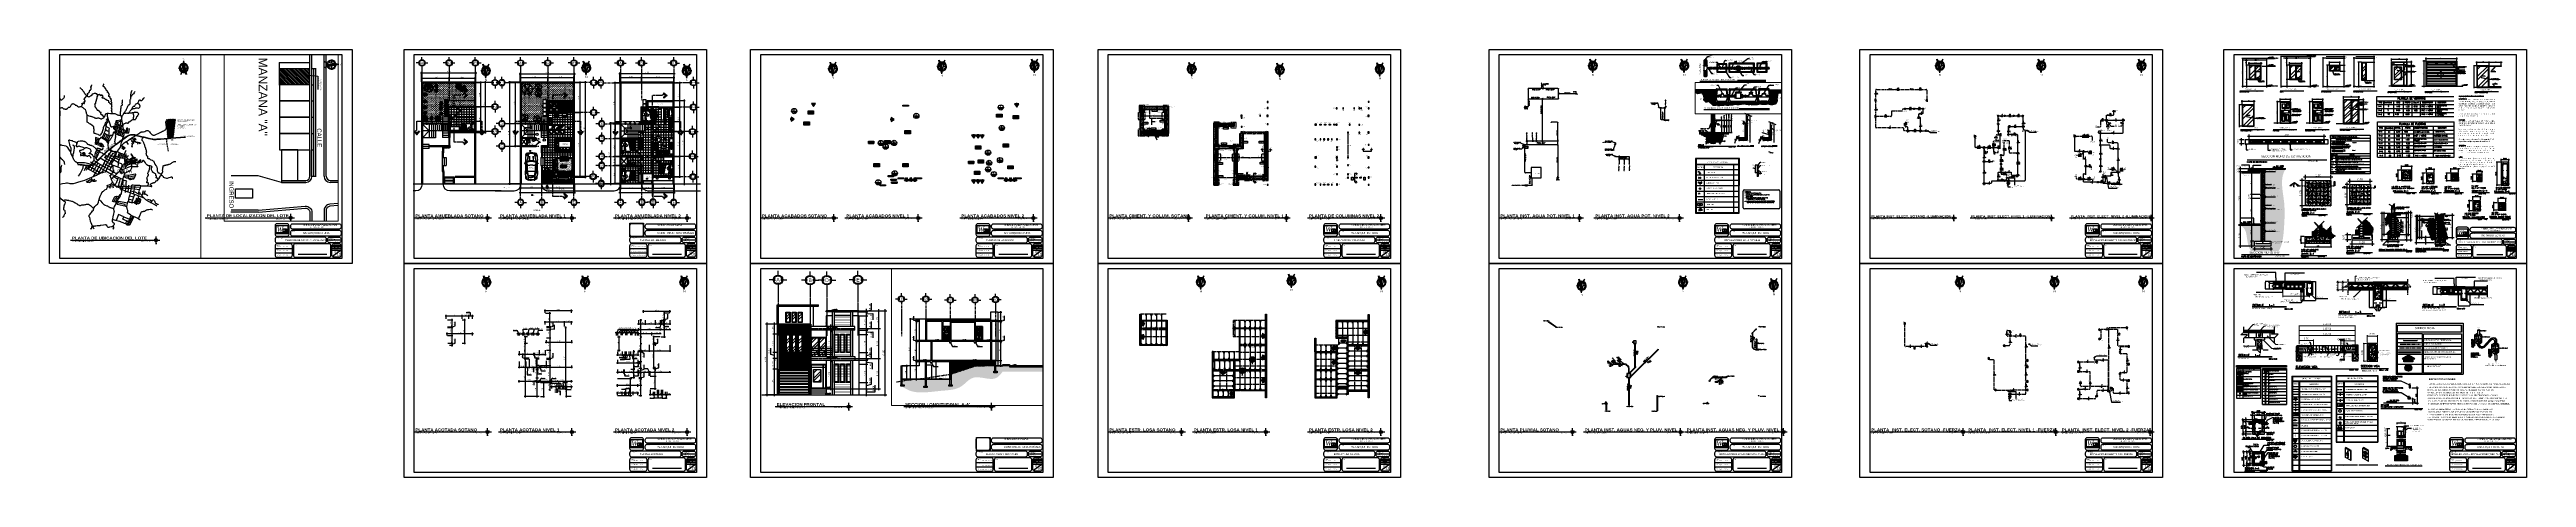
# Paper-space layout 'PLANOS A-2' of a CAD drawing. Header units: inches. Extents: x 63 to 549, y -42 to 42.
# The model-space entities are those that its viewports show. They can reach past a viewport. Long polylines and large blocks are cut down to what shows.
import ezdxf
from ezdxf.enums import TextEntityAlignment as Align

# ---------------------------------------------------------------- set-up
doc = ezdxf.new("R2010")
doc.units = ezdxf.units.IN
doc.header["$MEASUREMENT"] = 0
doc.header["$PDMODE"] = 34
for name, pattern in [('ACAD_ISO02W100', [15, 12, -3]), ('ACAD_ISO08W100', [36, 24, -3, 6, -3]), ('ACAD_ISO09W100', [45, 24, -3, 6, -3, 6, -3]), ('ACAD_ISO12W100', [21, 12, -3, 0, -3, 0, -3]), ('CENTER', [50.8, 31.75, -6.35, 6.35, -6.35]), ('CENTER2', [1.125, 0.75, -0.125, 0.125, -0.125]), ('DASHDOTX2', [2, 1, -0.5, 0, -0.5]), ('DASHED2', [0.375, 0.25, -0.125]), ('HIDDEN', [0.375, 0.25, -0.125]), ('HIDDEN2', [0.1875, 0.125, -0.0625]), ('PHANTOM2', [31.75, 15.875, -3.175, 3.175, -3.175, 3.175, -3.175]), ('RAYITAS', [0.375, 0.25, -0.125])]:
    doc.linetypes.add(name, pattern=pattern)
for name, color, linetype in [('-EJES', 1, 'Continuous'), ('A_COTAS', 1, 'Continuous'), ('A_MUEBLES', 1, 'Continuous'), ('A_MUROS', 5, 'Continuous'), ('A_TEXTOS', 4, 'Continuous'), ('ACABAD_LOCALS', 1, 'Continuous'), ('ACCESORIOS', 4, 'Continuous'), ('ACHURADO', 253, 'Continuous'), ('agua', 4, 'Continuous'), ('aguafria', 3, 'Continuous'), ('ANNOBJ', 2, 'Continuous'), ('arboless', 72, 'ACAD_ISO02W100'), ('artefactos', 9, 'Continuous'), ('ARTEFACTOS ELECTRICOS', 2, 'Continuous'), ('ASCIURADO', 7, 'Continuous'), ('aux2', 194, 'Continuous'), ('BLOCK', 21, 'Continuous'), ('CABLE', 5, 'Continuous'), ('CAJA', 4, 'Continuous'), ('CAJETIN', 5, 'DASHED2'), ('CM_CORTE', 2, 'Continuous'), ('CM_COTAS', 1, 'Continuous'), ('COL', 6, 'Continuous'), ('COLUMNAS', 1, 'Continuous'), ('CORTE MUR', 2, 'Continuous'), ('COTAS', 1, 'Continuous'), ('CVL_CUADCON_TIT', 1, 'Continuous'), ('DE_COTAS', 1, 'Continuous'), ('DE_DETALLES', 4, 'Continuous'), ('DE_TEXTOS', 4, 'Continuous'), ('DET.AGUA', 4, 'Continuous'), ('DETALLE1', 1, 'Continuous'), ('DRE_DET', 1, 'Continuous'), ('DRE_TEXTO', 1, 'Continuous'), ('DRENAJE', 1, 'Continuous'), ('DRENAJES', 1, 'Continuous'), ('E_HATCH', 8, 'Continuous'), ('EJES', 8, 'Continuous'), ('ejes y cotas', 5, 'Continuous'), ('ENTUBADO', 5, 'Continuous'), ('ESCALAS', 1, 'Continuous'), ('FLECHAS', 1, 'Continuous'), ('FUERZA', 7, 'Continuous'), ('FURN', 7, 'Continuous'), ('hatch', 167, 'Continuous'), ('HATCH-F', 7, 'Continuous'), ('HIERRO', 1, 'Continuous'), ('ILUM FOCOS', 4, 'Continuous'), ('iluminacion', 2, 'Continuous'), ('INDICACIONES', 7, 'Continuous'), ('INS-HS', 30, 'Continuous'), ('labeltit', 3, 'Continuous'), ('LADRILLO', 21, 'Continuous'), ('M', 3, 'Continuous'), ('MOBI0002', 2, 'Continuous'), ('mobiliario', 1, 'Continuous'), ('MU_FIJOS', 1, 'Continuous'), ('MUROS', 5, 'Continuous'), ('NEJES', 12, 'Continuous'), ('NOT', 1, 'Continuous'), ('OBJET-ELECTRIC', 2, 'Continuous'), ('P-18', 1, 'Continuous'), ('PLANILLA', 7, 'Continuous'), ('PUERTA', 1, 'Continuous'), ('REFUERZO', 2, 'Continuous'), ('SECTION', 5, 'Continuous'), ('SIMBOLOGIA', 7, 'Continuous'), ('SIMBOLOS', 7, 'Continuous'), ('SYMB', 1, 'Continuous'), ('TEXPRIN', 6, 'Continuous'), ('TEXT', 2, 'Continuous'), ('TEXT0002', 2, 'Continuous'), ('TEXT0006', 6, 'Continuous'), ('texto', 6, 'Continuous'), ('Textos', 2, 'Continuous'), ('TEXTS', 1, 'Continuous'), ('TIERRA', 21, 'Continuous'), ('TITULOS', 9, 'Continuous'), ('TUBERIA', 3, 'Continuous'), ('TUBERIA HIDRAULICA', 4, 'Continuous'), ('vegetales', 3, 'Continuous'), ('ventanas', 1, 'Continuous'), ('VIGAS', 6, 'CENTER2'), ('VP', 7, 'Continuous'), ('ZAPATAS', 1, 'Continuous')]:
    doc.layers.add(name, color=color, linetype=linetype)
for name, color, linetype, lineweight in [('ARBOLES', 112, 'Continuous', 5), ('conducto', 1, 'Continuous', 25), ('Croto', 16, 'Continuous', 5), ('lamina acana.', 2, 'Continuous', 30)]:
    doc.layers.add(name, color=color, linetype=linetype, lineweight=lineweight)
doc.layers.add('carreteras_Dissolve', color=7, linetype='Continuous', lineweight=30, true_color=0x340082)
doc.layers.get('VP').off()
doc.styles.add('1', font='arial.ttf')
doc.styles.add('2', font='')
doc.styles.add('ARIAL', font='arial.ttf', dxfattribs={"height": 0.14})
doc.styles.add('Ejes', font='', dxfattribs={"height": 0.5})
doc.styles.add('ML', font='ARIALN.TTF')
doc.styles.add('MONOTXT4', font='monotxt4.shx')
doc.styles.add('MtXpl_BankGothic_Lt_', font='bgothl.ttf')
doc.styles.add('NT_10', font='romans.shx', dxfattribs={"height": 0.0203})
doc.styles.add('NT_12.5', font='romans.shx', dxfattribs={"height": 0.0254})
doc.styles.add('NT_20', font='romans.shx', dxfattribs={"height": 0.0403})
doc.styles.add('NT_25', font='romans.shx', dxfattribs={"height": 0.0509})
doc.styles.add('NT_50', font='romans.shx', dxfattribs={"height": 0.101})
doc.styles.add('NT_75', font='romans.shx', dxfattribs={"height": 0.152})
doc.styles.add('NT_75 WALTER GUERRA', font='romans.shx', dxfattribs={"height": 0.152})
doc.styles.add('R', font='romans.shx')
doc.styles.add('ROMANS', font='ROMANS.SHX')
doc.styles.add('SANSSERIFBOLD', font='sasb____.pfb', dxfattribs={"width": 1.5, "height": 1})
doc.styles.get("Standard").update_dxf_attribs({"font": 'arial.ttf'})
doc.styles.add('STYLE1', font='txt')
doc.styles.add('SUBTITULOS', font='arial.ttf')
doc.styles.add('TITULO', font='', dxfattribs={"height": 1.2})
doc.styles.get('2').set_extended_font_data('Arial Black')
doc.styles.get('Ejes').set_extended_font_data('Arial Black')
doc.styles.get('TITULO').set_extended_font_data('Arial Black')
doc.linetypes.add('ZIGZAG', pattern='A,0.0001,-0.2,[131,ltypeshp.shx,S=0.2,R=0,X=-0.2,Y=0],-0.4,[131,ltypeshp.shx,S=0.2,R=180,X=0.2,Y=0],-0.2', length=0.8001)
doc.dimstyles.new('80E10', dxfattribs={"dimtxt": 0.025, "dimasz": 0.02, "dimexe": 0.01, "dimexo": 0.01, "dimgap": 0.005, "dimtad": 0, "dimzin": 1, "dimdsep": 46, "dimtxsty": 'ARIAL', "dimblk": 'ARCHTICK', "dimcen": 0.025, "dimclrd": 1, "dimclre": 1, "dimclrt": 3, "dimaunit": 1, "dimazin": 0, "dimtfac": 1, "dimtmove": 1, "dimatfit": 2, "dimfxl": 1, "dimlwd": -1, "dimlwe": -1, "dimarcsym": 0})
doc.dimstyles.new('80E12.5', dxfattribs={"dimtxt": 0.025, "dimasz": 0.05, "dimexe": 0.025, "dimexo": 0.025, "dimgap": 0.0075, "dimtad": 0, "dimtih": 1, "dimtoh": 1, "dimzin": 1, "dimdsep": 46, "dimtxsty": 'ROMANS', "dimblk": 'ARCHTICK', "dimcen": 0.025, "dimclrd": 1, "dimclre": 1, "dimclrt": 2, "dimaunit": 1, "dimazin": 0, "dimtfac": 1, "dimtmove": 1, "dimatfit": 2, "dimfxl": 1, "dimlwd": -1, "dimlwe": -1, "dimarcsym": 0})
doc.dimstyles.new('DD_10 FLE', dxfattribs={"dimtxt": 0.0203, "dimasz": 0.022, "dimexe": 0.015, "dimexo": 0.015, "dimgap": 0.01, "dimtad": 1, "dimzin": 0, "dimdsep": 46, "dimtxsty": 'NT_10', "dimblk": 'FLECHA', "dimcen": 0.015, "dimdle": 0.015, "dimse1": 1, "dimse2": 1, "dimclrt": 4, "dimaunit": 1, "dimadec": 4, "dimazin": 0, "dimtfac": 1, "dimtofl": 0, "dimtmove": 2, "dimatfit": 3, "dimldrblk": 'FLECHA', "dimfxl": 1, "dimtolj": 1, "dimtzin": 0, "dimarcsym": 0})
doc.dimstyles.new('DD_10 G', dxfattribs={"dimtxt": 0.0203, "dimasz": 0.05, "dimexe": 0.015, "dimexo": 0.015, "dimgap": 0.01, "dimtad": 1, "dimzin": 0, "dimdsep": 46, "dimtxsty": 'NT_10', "dimblk": 'DOTSMALL', "dimcen": 0.09, "dimdle": 0.015, "dimclrd": 1, "dimclre": 1, "dimclrt": 2, "dimadec": 0, "dimazin": 0, "dimtfac": 1, "dimtofl": 0, "dimtmove": 2, "dimatfit": 3, "dimldrblk": 'COT2', "dimfxl": 1, "dimtolj": 1, "dimtzin": 0, "dimarcsym": 0})
doc.dimstyles.new('DD_12.5 FLE', dxfattribs={"dimtxt": 0.0254, "dimasz": 0.026, "dimexe": 0.024, "dimexo": 0.024, "dimgap": 0.012, "dimtad": 1, "dimzin": 0, "dimdsep": 46, "dimtxsty": 'NT_12.5', "dimblk": 'FLECHA', "dimcen": 0.024, "dimdle": 0.024, "dimclrt": 4, "dimaunit": 1, "dimadec": 4, "dimazin": 0, "dimtfac": 1, "dimtofl": 0, "dimtmove": 2, "dimatfit": 3, "dimldrblk": 'FLECHA', "dimfxl": 1, "dimtolj": 1, "dimtzin": 0, "dimarcsym": 0})
doc.dimstyles.new('DD_12.5 G', dxfattribs={"dimtxt": 0.0254, "dimasz": 0.026, "dimexe": 0.024, "dimexo": 0.024, "dimgap": 0.012, "dimtad": 1, "dimzin": 0, "dimdsep": 46, "dimtxsty": 'NT_12.5', "dimblk": 'COT2', "dimcen": 0.09, "dimdle": 0.024, "dimclrt": 4, "dimadec": 0, "dimazin": 0, "dimtfac": 1, "dimtofl": 0, "dimtmove": 2, "dimatfit": 3, "dimldrblk": 'COT2', "dimfxl": 1, "dimtolj": 1, "dimtzin": 0, "dimarcsym": 0})
doc.dimstyles.new('DD_20 FLE', dxfattribs={"dimtxt": 0.0403, "dimasz": 0.044, "dimexe": 0.04, "dimexo": 0.04, "dimgap": 0.02, "dimtad": 1, "dimzin": 0, "dimdsep": 46, "dimtxsty": 'NT_20', "dimblk": 'FLECHA', "dimcen": 0.04, "dimdle": 0.04, "dimclrt": 4, "dimaunit": 1, "dimadec": 4, "dimazin": 0, "dimtfac": 1, "dimtofl": 0, "dimtmove": 2, "dimatfit": 3, "dimldrblk": 'FLECHA', "dimfxl": 1, "dimtolj": 1, "dimtzin": 0, "dimarcsym": 0})
doc.dimstyles.new('DD_20 G', dxfattribs={"dimtxt": 0.08, "dimasz": 0.1, "dimexe": 0.08, "dimexo": 0.04, "dimgap": 0.02, "dimtad": 1, "dimzin": 0, "dimdsep": 46, "dimtxsty": 'ML', "dimblk": 'DOTSMALL', "dimcen": 0.09, "dimdle": 0.08, "dimclrd": 1, "dimclre": 1, "dimclrt": 2, "dimadec": 0, "dimazin": 0, "dimtfac": 1, "dimtofl": 0, "dimtmove": 2, "dimatfit": 3, "dimldrblk": 'OPEN90', "dimfxl": 1, "dimtolj": 1, "dimtzin": 0, "dimarcsym": 0})
doc.dimstyles.new('DD_25 G', dxfattribs={"dimtxt": 0.0509, "dimasz": 0.054, "dimexe": 0.039, "dimexo": 0.039, "dimgap": 0.0252, "dimtad": 1, "dimzin": 0, "dimdsep": 46, "dimtxsty": 'NT_25', "dimblk": 'COT2', "dimcen": 0.09, "dimdle": 0.039, "dimclrt": 4, "dimadec": 0, "dimazin": 0, "dimtfac": 1, "dimtofl": 0, "dimtmove": 2, "dimatfit": 3, "dimldrblk": 'COT2', "dimfxl": 1, "dimtolj": 1, "dimtzin": 0, "dimarcsym": 0})
doc.dimstyles.new('DD_50 FLE', dxfattribs={"dimtxt": 0.101, "dimasz": 0.11, "dimexe": 0.12, "dimexo": 0.12, "dimgap": 0.05, "dimtad": 1, "dimzin": 0, "dimdsep": 46, "dimtxsty": 'NT_50', "dimblk": 'FLECHA', "dimcen": 0.12, "dimdle": 0.12, "dimclrt": 4, "dimaunit": 1, "dimadec": 4, "dimazin": 0, "dimtfac": 1, "dimtofl": 0, "dimtmove": 2, "dimatfit": 3, "dimldrblk": 'FLECHA', "dimfxl": 1, "dimtolj": 1, "dimtzin": 0, "dimarcsym": 0})
doc.dimstyles.new('DD_50 G', dxfattribs={"dimtxt": 0.101, "dimasz": 0.11, "dimexe": 0.12, "dimexo": 0.12, "dimgap": 0.05, "dimtad": 1, "dimzin": 0, "dimdsep": 46, "dimtxsty": 'NT_50', "dimblk": 'COT2', "dimcen": 0, "dimdle": 0.12, "dimclrt": 4, "dimadec": 0, "dimazin": 0, "dimtfac": 1, "dimtofl": 0, "dimtmove": 2, "dimatfit": 3, "dimldrblk": 'COT2', "dimfxl": 1, "dimtolj": 1, "dimtzin": 0, "dimarcsym": 0})
doc.dimstyles.new('DD_75 FLE', dxfattribs={"dimtxt": 0.152, "dimasz": 0.165, "dimexe": 0.12, "dimexo": 0.12, "dimgap": 0.075, "dimtad": 1, "dimzin": 0, "dimdsep": 46, "dimtxsty": 'NT_75', "dimblk": 'FLECHA', "dimcen": 0.12, "dimdle": 0.12, "dimclrt": 4, "dimaunit": 1, "dimadec": 4, "dimazin": 0, "dimtfac": 1, "dimtofl": 0, "dimtmove": 2, "dimatfit": 3, "dimldrblk": 'FLECHA', "dimfxl": 1, "dimtolj": 1, "dimtzin": 0, "dimarcsym": 0})
doc.dimstyles.new('E100', dxfattribs={"dimtxt": 0.15, "dimasz": 0.2, "dimexe": 0.15, "dimexo": 0.02, "dimgap": 0.09, "dimtad": 1, "dimzin": 0, "dimdsep": 46, "dimtxsty": 'MONOTXT4', "dimblk": 'DOTSMALL', "dimcen": 0.01, "dimdle": 0.15, "dimclrd": 1, "dimclre": 1, "dimclrt": 2, "dimadec": 0, "dimazin": 0, "dimtfac": 1, "dimtofl": 0, "dimtmove": 1, "dimatfit": 1, "dimldrblk": 'OPEN90', "dimfxl": 1, "dimtolj": 1, "dimtzin": 0, "dimarcsym": 0})
doc.dimstyles.new('E25', dxfattribs={"dimscale": 2, "dimtxt": 0.1, "dimasz": 0.2, "dimexe": 0.125, "dimexo": 0.125, "dimgap": 0, "dimtad": 0, "dimlfac": 0.25, "dimzin": 0, "dimdsep": 46, "dimtxsty": 'Standard', "dimblk": 'ARCHTICK', "dimcen": 0.09, "dimdle": 0.125, "dimclrd": 2, "dimclre": 1, "dimclrt": 3, "dimadec": 0, "dimazin": 0, "dimtfac": 1, "dimtix": 1, "dimtmove": 1, "dimatfit": 3, "dimfxl": 1, "dimtvp": 1, "dimtolj": 1, "dimtzin": 0, "dimlwd": 20, "dimlwe": 13, "dimarcsym": 0})
doc.dimstyles.new('E50', dxfattribs={"dimscale": 2, "dimtxt": 0.1, "dimasz": 0.2, "dimexe": 0.25, "dimexo": 0.25, "dimgap": 0, "dimtad": 0, "dimlfac": 0.5, "dimzin": 0, "dimdsep": 46, "dimtxsty": 'Standard', "dimblk": 'ARCHTICK', "dimcen": 0.09, "dimdle": 0.25, "dimclrd": 2, "dimclre": 1, "dimclrt": 3, "dimadec": 0, "dimazin": 0, "dimtfac": 1, "dimtix": 1, "dimtmove": 1, "dimatfit": 3, "dimfxl": 1, "dimtvp": 1, "dimtolj": 1, "dimtzin": 0, "dimlwd": 20, "dimlwe": 13, "dimarcsym": 0})
picture_1 = doc.add_image_def('image1.png', size_in_pixel=(5512, 5512))
pattern_1 = [(45, (59.7556, 23.8381), (-0.3977476, 0.3977476), []), (45, (60.02075, 23.8381), (-0.3977476, 0.3977476), [])]
pattern_2 = [(50, (0, 0), (0.07172602, -0.006275213), [0.0075, -0.0825]), (355, (0, 0), (-0.01387513, 0.07521921), [0.006, -0.066]), (100.45144, (0.00598, -0.00052), (0.057850885, 0.068944), [0.00637402, -0.07011421]), (46.1842, (0, 0.02), (0.10672413, -0.01655193), [0.01125, -0.12375]), (96.63564, (0.00889, 0.01862), (0.0934662, 0.09741186), [0.00956103, -0.10517138]), (351.18416, (0, 0.02), (0.0934662, 0.09741186), [0.009, -0.099]), (21, (0.01, 0.015), (0.059690705, -0.04026189), [0.0075, -0.0825]), (326, (0.01, 0.015), (0.02433153, 0.072515005), [0.006, -0.066]), (71.45144, (0.014974, 0.011645), (0.08402224, 0.032253115), [0.00637402, -0.07011421]), (37.5, (0, 0), (0.001215986, 0.033289385), [0, -0.0652, 0, -0.067, 0, -0.06625]), (7.5, (0, 0), (0.026306954, 0.039441171), [0, -0.0382, 0, -0.0637, 0, -0.02525]), (327.5, (-0.0223, 0), (0.053382244, -0.002255487), [0, -0.025, 0, -0.078, 0, -0.1035]), (317.5, (-0.0323, 0), (0.058318617, 0.010010498), [0, -0.0325, 0, -0.0518, 0, -0.0735])]
pattern_3 = [(50, (-167.8079, -82.83668), (0.179315046, -0.015688034), [0.01875, -0.20625]), (355, (-167.8079, -82.83668), (-0.03468783, 0.18804803), [0.015, -0.165]), (100.4514, (-167.79296, -82.83798), (0.14462735, 0.17235989), [0.01593505, -0.17528553]), (46.1842, (-167.8079, -82.78668), (0.26681026, -0.04137975), [0.028125, -0.309375]), (96.6356, (-167.78567, -82.79013), (0.23366568, 0.24352947), [0.02390257, -0.26292825]), (351.1842, (-167.8079, -82.78668), (0.23366549, 0.24352965), [0.0225, -0.2475]), (21, (-167.7829, -82.79918), (0.14922676, -0.10065472), [0.01875, -0.20625]), (326, (-167.7829, -82.79918), (0.06082883, 0.18128751), [0.015, -0.165]), (71.4514, (-167.77047, -82.80757), (0.21005566, 0.08063262), [0.01593505, -0.17528553]), (37.5, (-167.807906, -82.83668), (0.003039964, 0.083223463), [0, -0.163, 0, -0.1675, 0, -0.165625]), (7.5, (-167.807906, -82.83668), (0.065767384, 0.098602928), [0, -0.0955, 0, -0.15925, 0, -0.063125]), (327.5, (-167.863656, -82.83668), (0.133455609, -0.005638718), [0, -0.0625, 0, -0.195, 0, -0.25875]), (317.5, (-167.88866, -82.83668), (0.145796542, 0.025026246), [0, -0.08125, 0, -0.1295, 0, -0.18375])]
pattern_4 = [(50, (435.16738, -189.36069), (0.0364369338, -0.003187817), [0.00381, -0.04191]), (355, (435.16738, -189.36069), (-0.007048565, 0.0382113286), [0.003048, -0.033528]), (100.451, (435.170417, -189.360954), (0.0293885003, 0.0350233376), [0.003238, -0.035618]), (46.1842, (435.16738, -189.35053), (0.054215808, -0.0084084656), [0.005715, -0.062865]), (96.6356, (435.1719, -189.35123), (0.047480847, 0.049485111), [0.004857, -0.053427]), (351.184, (435.16738, -189.35053), (0.047480921, 0.049485024), [0.004572, -0.050292]), (21, (435.17246, -189.35307), (0.030322976, -0.0204531037), [0.00381, -0.04191]), (326, (435.17246, -189.35307), (0.0123604057, 0.0368375932), [0.003048, -0.033528]), (71.4514, (435.174988, -189.354773), (0.042683298, 0.0163845715), [0.003238, -0.035618]), (37.5, (435.167381, -189.360689), (0.00061772065, 0.0169110078), [0, -0.0331216, 0, -0.034036, 0, -0.033655]), (7.5, (435.16738, -189.360689), (0.0133639325, 0.020036115), [0, -0.0194056, 0, -0.0323596, 0, -0.012827]), (327.5, (435.156052, -189.360689), (0.02711811903, -0.0011457488), [0, -0.0127, 0, -0.039624, 0, -0.052578]), (317.5, (435.150972, -189.360689), (0.0296258363, 0.0050852982), [0, -0.01651, 0, -0.0263144, 0, -0.037338])]
pattern_5 = [(50, (-351.051536, 14.791045), (0.071726018, -0.0062752135), [0.0075, -0.0825]), (355, (-351.051536, 14.791045), (-0.013875133, 0.075219213), [0.006, -0.066]), (100.4514, (-351.04556, 14.79052), (0.057850938, 0.068943954), [0.006374019, -0.070114211]), (46.1842, (-351.05154, 14.811045), (0.106724105, -0.016551901), [0.01125, -0.12375]), (96.6356, (-351.04264, 14.80967), (0.09346627, 0.097411787), [0.00956103, -0.1051713]), (351.1842, (-351.05154, 14.81104), (0.093466195, 0.09741186), [0.009, -0.099]), (21, (-351.041536, 14.806045), (0.059690705, -0.040261889), [0.0075, -0.0825]), (326, (-351.041536, 14.806045), (0.024331533, 0.072515005), [0.006, -0.066]), (71.4514, (-351.03656, 14.80269), (0.084022263, 0.03225305), [0.006374019, -0.070114211]), (37.5, (-351.051536, 14.791045), (0.0012159855, 0.0332893854), [0, -0.0652, 0, -0.067, 0, -0.06625]), (7.5, (-351.051536, 14.791045), (0.0263069537, 0.0394411712), [0, -0.0382, 0, -0.0637, 0, -0.02525]), (327.5, (-351.073836, 14.791045), (0.0533822436, -0.0022554872), [0, -0.025, 0, -0.078, 0, -0.1035]), (317.5, (-351.083836, 14.791045), (0.058318617, 0.0100104982), [0, -0.0325, 0, -0.0518, 0, -0.0735])]
pattern_6 = [(50, (-278.84232, -153.45075), (0.143452037, -0.012550427), [0.015, -0.165]), (355, (-278.84232, -153.45075), (-0.027750267, 0.150438427), [0.012, -0.132]), (100.4514, (-278.83037, -153.4518), (0.115701876, 0.13788791), [0.01274804, -0.14022842]), (46.1842, (-278.84232, -153.41075), (0.21344821, -0.0331038), [0.0225, -0.2475]), (96.6356, (-278.82453, -153.41351), (0.18693254, 0.19482357), [0.01912206, -0.2103426]), (351.1842, (-278.84232, -153.41075), (0.18693239, 0.19482372), [0.018, -0.198]), (21, (-278.82232, -153.42075), (0.11938141, -0.080523778), [0.015, -0.165]), (326, (-278.82232, -153.42075), (0.048663066, 0.14503001), [0.012, -0.132]), (71.4514, (-278.81237, -153.42746), (0.168044526, 0.0645061), [0.01274804, -0.14022842]), (37.5, (-278.84232, -153.450753), (0.002431971, 0.066578771), [0, -0.1304, 0, -0.134, 0, -0.1325]), (7.5, (-278.84232, -153.45075), (0.052613907, 0.078882342), [0, -0.0764, 0, -0.1274, 0, -0.0505]), (327.5, (-278.88692, -153.450753), (0.106764487, -0.004510974), [0, -0.05, 0, -0.156, 0, -0.207]), (317.5, (-278.90692, -153.45075), (0.116637234, 0.020020996), [0, -0.065, 0, -0.1036, 0, -0.147])]
pattern_7 = [(50, (-276.84343, -152.68202), (0.143452037, -0.012550427), [0.015, -0.165]), (355, (-276.84343, -152.68202), (-0.027750267, 0.150438427), [0.012, -0.132]), (100.4514, (-276.83147, -152.68306), (0.115701876, 0.13788791), [0.01274804, -0.14022842]), (46.1842, (-276.84343, -152.64202), (0.21344821, -0.0331038), [0.0225, -0.2475]), (96.6356, (-276.82564, -152.64478), (0.18693254, 0.19482357), [0.01912206, -0.2103426]), (351.1842, (-276.84343, -152.64202), (0.18693239, 0.19482372), [0.018, -0.198]), (21, (-276.82343, -152.65202), (0.11938141, -0.080523778), [0.015, -0.165]), (326, (-276.82343, -152.65202), (0.048663066, 0.14503001), [0.012, -0.132]), (71.4514, (-276.81348, -152.65873), (0.168044526, 0.0645061), [0.01274804, -0.14022842]), (37.5, (-276.84343, -152.682017), (0.002431971, 0.066578771), [0, -0.1304, 0, -0.134, 0, -0.1325]), (7.5, (-276.84343, -152.68202), (0.052613907, 0.078882342), [0, -0.0764, 0, -0.1274, 0, -0.0505]), (327.5, (-276.88803, -152.682017), (0.106764487, -0.004510974), [0, -0.05, 0, -0.156, 0, -0.207]), (317.5, (-276.90803, -152.68202), (0.116637234, 0.020020996), [0, -0.065, 0, -0.1036, 0, -0.147])]
pattern_8 = [(45, (-4967.094314, -376.728716), (-0.01414213562, 0.01414213562), [])]
pattern_9 = [(135, (5218.184105, -376.728716), (0.01414213562, 0.01414213562), [])]
pattern_10 = [(0, (-6340.859, -3158.471), (0, 6.985), [5.08, -1.905]), (90, (-6340.859, -3158.471), (-6.985, 4e-16), [5.08, -1.905])]
pattern_11 = [(50, (-7473.6655, -514.7732), (1.62144355, -0.14185786), [0.169545, -1.864995]), (355, (-7473.6655, -514.7732), (-0.31366115, 1.70040412), [0.135636, -1.491996]), (100.451, (-7473.5304, -514.785), (1.30778826, 1.55853852), [0.144091, -1.585001]), (46.1842, (-7473.6655, -514.321), (2.41260346, -0.3741767), [0.2543175, -2.7974925]), (96.6356, (-7473.4645, -514.3522), (2.1128977, 2.20208745), [0.2161365, -2.3775015]), (351.184, (-7473.6655, -514.321), (2.112901, 2.20208355), [0.203454, -2.237994]), (21, (-7473.4395, -514.434), (1.34937243, -0.91016311), [0.169545, -1.864995]), (326, (-7473.4395, -514.434), (0.55003805, 1.6392729), [0.135636, -1.491996]), (71.4514, (-7473.327, -514.5099), (1.89940677, 0.72911343), [0.144091, -1.585001]), (37.5, (-7473.6655, -514.77315), (0.02748857, 0.752539846), [0, -1.4739112, 0, -1.514602, 0, -1.4976475]), (7.5, (-7473.6655, -514.77315), (0.594695, 0.89160712), [0, -0.8635492, 0, -1.4400022, 0, -0.5708015]), (327.5, (-7474.1696, -514.77315), (1.206756297, -0.05098582), [0, -0.56515, 0, -1.763268, 0, -2.339721]), (317.5, (-7474.3957, -514.7732), (1.31834971, 0.22629577), [0, -0.734695, 0, -1.1709908, 0, -1.661541])]
pattern_12 = [(45, (-8028.036067, -587.63764), (-0.02121320344, 0.02121320344), [])]
pattern_13 = [(82.5, (-526.58449, -38.25723), (-0.0422103955, 0.0395378137), [0, -0.0456, 0, -0.051, 0, -0.04875]), (52.5, (-526.58449, -38.25723), (-0.022324125, 0.097409392), [0, -0.0246, 0, -0.0411, 0, -0.01575]), (12.5, (-526.61058, -38.28332), (0.065940878, 0.0661809715), [0, -0.015, 0, -0.054, 0, -0.0705]), (2.5, (-526.61058, -38.28332), (0.045151265, 0.082387886), [0, -0.0075, 0, -0.0354, 0, -0.0405])]
pattern_14 = [(127.5, (-261.08239, -474.29381), (-0.0489413237, -0.0016000313), [0, -0.038608, 0, -0.04318, 0, -0.041275]), (97.5, (-261.08239, -474.29381), (-0.07168251, 0.044952328), [0, -0.020828, 0, -0.034798, 0, -0.013335]), (57.5, (-261.08239, -474.32505), (-0.0001437185, 0.079099237), [0, -0.0127, 0, -0.04572, 0, -0.05969]), (47.5, (-261.08239, -474.32505), (-0.022292932, 0.076355645), [0, -0.00635, 0, -0.029972, 0, -0.03429])]
pattern_15 = [(127.5, (-259.67938, -473.805236), (-0.0489413237, -0.0016000313), [0, -0.038608, 0, -0.04318, 0, -0.041275]), (97.5, (-259.67938, -473.805236), (-0.07168251, 0.044952328), [0, -0.020828, 0, -0.034798, 0, -0.013335]), (57.5, (-259.67938, -473.83648), (-0.0001437185, 0.079099237), [0, -0.0127, 0, -0.04572, 0, -0.05969]), (47.5, (-259.67938, -473.83648), (-0.022292932, 0.076355645), [0, -0.00635, 0, -0.029972, 0, -0.03429])]
pattern_16 = [(50, (-351.5674, 13.94932), (0.071726018, -0.0062752135), [0.0075, -0.0825]), (355, (-351.5674, 13.94932), (-0.013875133, 0.075219213), [0.006, -0.066]), (100.4514, (-351.561426, 13.9488), (0.057850938, 0.068943954), [0.006374019, -0.070114211]), (46.1842, (-351.5674, 13.96932), (0.106724105, -0.016551901), [0.01125, -0.12375]), (96.6356, (-351.55851, 13.96794), (0.09346627, 0.097411787), [0.00956103, -0.1051713]), (351.1842, (-351.5674, 13.96932), (0.093466195, 0.09741186), [0.009, -0.099]), (21, (-351.5574, 13.96432), (0.059690705, -0.040261889), [0.0075, -0.0825]), (326, (-351.5574, 13.96432), (0.024331533, 0.072515005), [0.006, -0.066]), (71.4514, (-351.55243, 13.96097), (0.084022263, 0.03225305), [0.006374019, -0.070114211]), (37.5, (-351.567403, 13.949322), (0.0012159855, 0.0332893854), [0, -0.0652, 0, -0.067, 0, -0.06625]), (7.5, (-351.567403, 13.949322), (0.0263069537, 0.0394411712), [0, -0.0382, 0, -0.0637, 0, -0.02525]), (327.5, (-351.589703, 13.949322), (0.0533822436, -0.0022554872), [0, -0.025, 0, -0.078, 0, -0.1035]), (317.5, (-351.599703, 13.94932), (0.058318617, 0.0100104982), [0, -0.0325, 0, -0.0518, 0, -0.0735])]

# ---------------------------------------------------------------- blocks, each defined once
blk = doc.blocks.new('LOGO MIO')
at = {"layer": 'MUROS'}
h = blk.add_hatch(color=256, dxfattribs=at)
h.dxf.hatch_style = 1
h.paths.add_polyline_path([(2.3, 1.6), (0.6, 1.6), (0.6, 0.1), (2.3, 0.1)])
h.paths.add_polyline_path([(2, 1.4), (2, 1.4), (2.1, 1.3), (2.1, 1.3), (2.1, 1.3), (2.2, 1.2), (2.2, 1.2), (2.2, 1.1), (2.2, 1), (2.2, 1), (2.2, 1), (2.2, 0.9), (2.2, 0.8), (2.2, 0.8), (2.2, 0.7), (2.1, 0.7), (2.1, 0.6), (2.1, 0.6), (2.1, 0.5), (2, 0.5), (2, 0.5), (2, 0.4), (1.9, 0.4), (1.9, 0.3), (1.8, 0.3), (1.8, 0.3), (1.8, 0.3), (1.7, 0.2), (1.6, 0.2), (1.6, 0.2), (1.5, 0.2), (1.5, 0.2), (1.4, 0.2), (1.4, 0.2), (1.3, 0.2), (1.2, 0.2), (1.1, 0.2), (1.1, 0.2), (1, 0.2), (1, 0.2), (0.9, 0.2), (0.9, 0.2), (0.8, 0.2), (0.8, 0.2), (0.9, 0.3), (0.9, 0.3), (0.9, 0.4), (0.9, 0.4), (0.9, 0.5), (0.9, 0.5), (0.9, 0.6), (0.9, 0.7), (0.9, 0.7), (0.9, 0.8), (0.9, 0.8), (0.9, 1.1), (0.9, 1.2), (0.9, 1.2), (0.9, 1.3), (0.9, 1.3), (0.9, 1.4), (0.9, 1.4), (0.9, 1.5), (0.9, 1.5), (0.9, 1.5), (0.8, 1.5), (0.8, 1.5), (0.8, 1.6), (0.8, 1.6), (0.9, 1.6), (0.9, 1.6), (1, 1.6), (1.2, 1.6), (1.5, 1.6), (1.5, 1.6), (1.6, 1.6), (1.6, 1.6), (1.7, 1.6), (1.7, 1.6), (1.8, 1.6), (1.8, 1.5), (1.9, 1.5), (1.9, 1.5), (2, 1.5)], flags=16)
h.paths.add_polyline_path([(1.9, 1.3), (1.9, 1.3), (1.9, 1.3), (1.9, 1.2), (2, 1.2), (2, 1.1), (2, 1.1), (2, 1), (2, 0.9), (2, 0.9), (2, 0.8), (2, 0.7), (2, 0.7), (1.9, 0.6), (1.9, 0.6), (1.9, 0.5), (1.9, 0.5), (1.8, 0.5), (1.8, 0.4), (1.8, 0.4), (1.8, 0.4), (1.7, 0.4), (1.7, 0.3), (1.6, 0.3), (1.6, 0.3), (1.5, 0.3), (1.4, 0.3), (1.4, 0.3), (1.3, 0.3), (1.3, 0.3), (1.2, 0.3), (1.1, 0.3), (1.1, 0.3), (1.1, 0.4), (1.1, 0.5), (1.1, 0.5), (1.1, 0.6), (1.1, 1.3), (1.1, 1.4), (1.1, 1.4), (1.1, 1.5), (1.2, 1.5), (1.2, 1.5), (1.3, 1.5), (1.3, 1.5), (1.4, 1.5), (1.4, 1.5), (1.5, 1.5), (1.6, 1.5), (1.6, 1.5), (1.7, 1.5), (1.7, 1.4), (1.8, 1.4), (1.8, 1.4), (1.8, 1.4)], flags=0)
h.paths.add_polyline_path([(2, 1.2), (1.9, 1.2), (1.9, 1.3), (1.9, 1.3), (1.9, 1.3), (1.8, 1.4), (1.8, 1.4), (1.8, 1.4), (1.7, 1.4), (1.7, 1.5), (1.6, 1.5), (1.6, 1.5), (1.5, 1.5), (1.4, 1.5), (1.4, 1.5), (1.3, 1.5), (1.3, 1.5), (1.2, 1.5), (1.2, 1.5), (1.1, 1.5), (1.1, 1.4), (1.1, 1.4), (1.1, 1.3), (1.1, 0.6), (1.1, 0.5), (1.1, 0.5), (1.1, 0.4), (1.1, 0.3), (1.1, 0.3), (1.2, 0.3), (1.3, 0.3), (1.3, 0.3), (1.4, 0.3), (1.4, 0.3), (1.4, 0.3), (1.5, 0.3), (1.6, 0.3), (1.6, 0.3), (1.7, 0.3), (1.7, 0.4), (1.8, 0.4), (1.8, 0.4), (1.8, 0.4), (1.8, 0.5), (1.9, 0.5), (1.9, 0.5), (1.9, 0.6), (1.9, 0.6), (2, 0.7), (2, 0.7), (2, 0.8), (2, 0.9), (2, 0.9), (2, 1), (2, 1.1), (2, 1.1)], flags=0)
h = blk.add_hatch(color=256, dxfattribs=at)
h.dxf.hatch_style = 1
h.paths.add_polyline_path([(1.1, 0.6), (1.1, 0.5), (1.1, 0.5), (1.1, 0.4), (1.1, 0.3), (1.1, 0.3), (1.2, 0.3), (1.3, 0.3), (1.3, 0.3), (1.4, 0.3), (1.4, 0.3), (1.4, 0.3), (1.5, 0.3), (1.6, 0.3), (1.6, 0.3), (1.7, 0.3), (1.7, 0.4), (1.8, 0.4), (1.8, 0.4), (1.8, 0.4), (1.8, 0.5), (1.9, 0.5), (1.9, 0.5), (1.9, 0.6), (1.9, 0.6), (2, 0.7), (2, 0.7), (2, 0.8), (2, 0.9), (2, 0.9), (2, 1), (2, 1.1), (2, 1.1), (2, 1.2), (1.9, 1.2), (1.9, 1.3), (1.9, 1.3), (1.9, 1.3), (1.8, 1.4), (1.8, 1.4), (1.8, 1.4), (1.7, 1.4), (1.7, 1.5), (1.6, 1.5), (1.6, 1.5), (1.5, 1.5), (1.4, 1.5), (1.4, 1.5), (1.3, 1.5), (1.3, 1.5), (1.2, 1.5), (1.2, 1.5), (1.1, 1.5), (1.1, 1.4), (1.1, 1.4), (1.1, 1.3)])
at = {"layer": 'MUROS', "const_width": 0.05}
blk.add_lwpolyline([(-3.1, 3.5), (3.1, 3.5), (3.1, -1.1), (-3.1, -1.1)], close=True, dxfattribs=at)
at = {"layer": 'MUROS'}
for points in [[(-2.9, 3.3), (2.9, 3.3), (2.9, -0.9), (-2.9, -0.9)], [(0.6, 1.6), (2.3, 1.6), (2.3, 0.1), (0.6, 0.1)]]:
    blk.add_lwpolyline(points, close=True, dxfattribs=at)
at = {"layer": 'MUROS', "const_width": 0.1}
blk.add_lwpolyline([(-2.6, 0), (2.6, 0)], dxfattribs=at)
at = {"layer": 'MUROS'}
blk.add_lwpolyline([(-2.6, -0.1), (2.6, -0.1)], dxfattribs=at)
at = {"layer": 'MUROS', "attachment_point": 1}
for s, insert, char_height in [('{\\fBook Antiqua|b0|i1|c0|p18;W}', (-2.6, 2.7), 2.5), ('{\\fBook Antiqua|b0|i1|c0|p18;A R Q U I T E C T U R A}', (-2.4, -0.2), 0.3)]:
    blk.add_mtext(s, dxfattribs=dict(at, insert=insert, char_height=char_height))
blk = doc.blocks.new('*U498')
h = blk.add_hatch(color=1)
h.paths.add_polyline_path([(15.64, 0), (15.68, 0, 0.414214), (15.89, -0.21), (15.89, -0.25, -0.414214)])
h.paths.add_polyline_path([(15.89, 0.25), (15.89, 0.21, 0.414214), (15.68, 0), (15.64, 0, -0.414214)])
h = blk.add_hatch(color=1)
h.paths.add_polyline_path([(15.89, 0.25), (15.89, 0.34, -0.414214), (16.23, 0), (16.14, 0, 0.414214)])
h.paths.add_polyline_path([(16.14, 0), (16.23, 0, -0.414214), (15.89, -0.34), (15.89, -0.25, 0.414214)])
at = {"color": 13}
for p, q in [((0, 0), (16.72, 0)), ((15.89, -0.83), (15.89, 0.83))]:
    blk.add_line(p, q, dxfattribs=at)
at = {"color": 5}
for p, q in [((0, 0), (0.22, 0)), ((15.89, 0.61), (15.89, 0.83)), ((16.5, 0), (16.72, 0)), ((15.89, -0.61), (15.89, -0.83))]:
    blk.add_line(p, q, dxfattribs=at)
at = {"color": 13}
for radius in [0.343, 0.255, 0.214]:
    blk.add_circle((15.89, 0), radius, dxfattribs=at)
at = {"color": 2, "linetype": 'Continuous', "style": '1'}
blk.add_text('ESCALA 1:', height=0.2, dxfattribs=at).set_placement((12.71, -0.31))
at = {"color": 1, "linetype": 'Continuous', "style": '2'}
blk.add_attdef('TITULO', (0.31, 0.16), '', height=0.6, dxfattribs=at)
at = {"color": 2, "linetype": 'Continuous', "style": '1'}
blk.add_attdef('DESCRIPCION', (0.31, -0.37), '', height=0.2, dxfattribs=at)
at = {"color": 2, "style": '1'}
blk.add_attdef('ESCALA', (14.23, -0.31), '', height=0.2, dxfattribs=at)
blk = doc.blocks.new('*U499')
h = blk.add_hatch(color=1)
h.paths.add_polyline_path([(17.18, 0), (17.22, 0, 0.414214), (17.43, -0.21), (17.43, -0.25, -0.414214)])
h.paths.add_polyline_path([(17.43, 0.25), (17.43, 0.21, 0.414214), (17.22, 0), (17.18, 0, -0.414214)])
h = blk.add_hatch(color=1)
h.paths.add_polyline_path([(17.43, 0.25), (17.43, 0.34, -0.414214), (17.78, 0), (17.69, 0, 0.414214)])
h.paths.add_polyline_path([(17.69, 0), (17.78, 0, -0.414214), (17.43, -0.34), (17.43, -0.25, 0.414214)])
at = {"color": 13}
for p, q in [((0, 0), (18.26, 0)), ((17.43, -0.83), (17.43, 0.83))]:
    blk.add_line(p, q, dxfattribs=at)
at = {"color": 5}
for p, q in [((0, 0), (0.22, 0)), ((17.43, 0.61), (17.43, 0.83)), ((18.05, 0), (18.26, 0)), ((17.43, -0.61), (17.43, -0.83))]:
    blk.add_line(p, q, dxfattribs=at)
at = {"color": 13}
for radius in [0.343, 0.255, 0.214]:
    blk.add_circle((17.43, 0), radius, dxfattribs=at)
at = {"color": 2, "linetype": 'Continuous', "style": '1'}
blk.add_text('ESCALA 1:', height=0.2, dxfattribs=at).set_placement((14.26, -0.31))
at = {"color": 1, "linetype": 'Continuous', "style": '2'}
blk.add_attdef('TITULO', (0.31, 0.16), '', height=0.6, dxfattribs=at)
at = {"color": 2, "linetype": 'Continuous', "style": '1'}
blk.add_attdef('DESCRIPCION', (0.31, -0.37), '', height=0.2, dxfattribs=at)
at = {"color": 2, "style": '1'}
blk.add_attdef('ESCALA', (15.77, -0.31), '', height=0.2, dxfattribs=at)
blk = doc.blocks.new('*U500')
h = blk.add_hatch(color=1)
h.paths.add_polyline_path([(17.55, 0), (17.59, 0, 0.414214), (17.8, -0.21), (17.8, -0.25, -0.414214)])
h.paths.add_polyline_path([(17.8, 0.25), (17.8, 0.21, 0.414214), (17.59, 0), (17.55, 0, -0.414214)])
h = blk.add_hatch(color=1)
h.paths.add_polyline_path([(17.8, 0.25), (17.8, 0.34, -0.414214), (18.15, 0), (18.06, 0, 0.414214)])
h.paths.add_polyline_path([(18.06, 0), (18.15, 0, -0.414214), (17.8, -0.34), (17.8, -0.25, 0.414214)])
at = {"color": 13}
for p, q in [((0, 0), (18.63, 0)), ((17.8, -0.83), (17.8, 0.83))]:
    blk.add_line(p, q, dxfattribs=at)
at = {"color": 5}
for p, q in [((0, 0), (0.22, 0)), ((17.8, 0.61), (17.8, 0.83)), ((18.41, 0), (18.63, 0)), ((17.8, -0.61), (17.8, -0.83))]:
    blk.add_line(p, q, dxfattribs=at)
at = {"color": 13}
for radius in [0.343, 0.255, 0.214]:
    blk.add_circle((17.8, 0), radius, dxfattribs=at)
at = {"color": 2, "linetype": 'Continuous', "style": '1'}
blk.add_text('ESCALA 1:', height=0.2, dxfattribs=at).set_placement((14.63, -0.31))
at = {"color": 1, "linetype": 'Continuous', "style": '2'}
blk.add_attdef('TITULO', (0.31, 0.16), '', height=0.6, dxfattribs=at)
at = {"color": 2, "linetype": 'Continuous', "style": '1'}
blk.add_attdef('DESCRIPCION', (0.31, -0.37), '', height=0.2, dxfattribs=at)
at = {"color": 2, "style": '1'}
blk.add_attdef('ESCALA', (16.14, -0.31), '', height=0.2, dxfattribs=at)
blk = doc.blocks.new('*U501')
h = blk.add_hatch(color=1)
h.paths.add_polyline_path([(18.3, 0), (18.34, 0, 0.414214), (18.56, -0.21), (18.56, -0.25, -0.414214)])
h.paths.add_polyline_path([(18.56, 0.25), (18.56, 0.21, 0.414214), (18.34, 0), (18.3, 0, -0.414214)])
h = blk.add_hatch(color=1)
h.paths.add_polyline_path([(18.56, 0.25), (18.56, 0.34, -0.414214), (18.9, 0), (18.81, 0, 0.414214)])
h.paths.add_polyline_path([(18.81, 0), (18.9, 0, -0.414214), (18.56, -0.34), (18.56, -0.25, 0.414214)])
at = {"color": 13}
for p, q in [((0, 0), (19.39, 0)), ((18.56, -0.83), (18.56, 0.83))]:
    blk.add_line(p, q, dxfattribs=at)
at = {"color": 5}
for p, q in [((0, 0), (0.22, 0)), ((18.56, 0.61), (18.56, 0.83)), ((19.17, 0), (19.39, 0)), ((18.56, -0.61), (18.56, -0.83))]:
    blk.add_line(p, q, dxfattribs=at)
at = {"color": 13}
for radius in [0.343, 0.255, 0.214]:
    blk.add_circle((18.56, 0), radius, dxfattribs=at)
at = {"color": 2, "linetype": 'Continuous', "style": '1'}
blk.add_text('ESCALA 1:', height=0.2, dxfattribs=at).set_placement((15.38, -0.31))
at = {"color": 1, "linetype": 'Continuous', "style": '2'}
blk.add_attdef('TITULO', (0.31, 0.16), '', height=0.6, dxfattribs=at)
at = {"color": 2, "linetype": 'Continuous', "style": '1'}
blk.add_attdef('DESCRIPCION', (0.31, -0.37), '', height=0.2, dxfattribs=at)
at = {"color": 2, "style": '1'}
blk.add_attdef('ESCALA', (16.89, -0.31), '', height=0.2, dxfattribs=at)
blk = doc.blocks.new('*U504')
h = blk.add_hatch(color=1)
h.paths.add_polyline_path([(22.44, 0), (22.48, 0, 0.414214), (22.69, -0.21), (22.69, -0.25, -0.414214)])
h.paths.add_polyline_path([(22.69, 0.25), (22.69, 0.21, 0.414214), (22.48, 0), (22.44, 0, -0.414214)])
h = blk.add_hatch(color=1)
h.paths.add_polyline_path([(22.69, 0.25), (22.69, 0.34, -0.414214), (23.03, 0), (22.94, 0, 0.414214)])
h.paths.add_polyline_path([(22.94, 0), (23.03, 0, -0.414214), (22.69, -0.34), (22.69, -0.25, 0.414214)])
at = {"color": 13}
for p, q in [((0, 0), (23.52, 0)), ((22.69, -0.83), (22.69, 0.83))]:
    blk.add_line(p, q, dxfattribs=at)
at = {"color": 5}
for p, q in [((0, 0), (0.22, 0)), ((22.69, 0.61), (22.69, 0.83)), ((23.3, 0), (23.52, 0)), ((22.69, -0.61), (22.69, -0.83))]:
    blk.add_line(p, q, dxfattribs=at)
at = {"color": 13}
for radius in [0.343, 0.255, 0.214]:
    blk.add_circle((22.69, 0), radius, dxfattribs=at)
at = {"color": 2, "linetype": 'Continuous', "style": '1'}
blk.add_text('ESCALA 1:', height=0.2, dxfattribs=at).set_placement((19.51, -0.31))
at = {"color": 1, "linetype": 'Continuous', "style": '2'}
blk.add_attdef('TITULO', (0.31, 0.16), '', height=0.6, dxfattribs=at)
at = {"color": 2, "linetype": 'Continuous', "style": '1'}
blk.add_attdef('DESCRIPCION', (0.31, -0.37), '', height=0.2, dxfattribs=at)
at = {"color": 2, "style": '1'}
blk.add_attdef('ESCALA', (21.03, -0.31), '', height=0.2, dxfattribs=at)
blk = doc.blocks.new('*U505')
h = blk.add_hatch(color=1)
h.paths.add_polyline_path([(21.8, 0), (21.85, 0, 0.414214), (22.06, -0.21), (22.06, -0.25, -0.414214)])
h.paths.add_polyline_path([(22.06, 0.25), (22.06, 0.21, 0.414214), (21.85, 0), (21.8, 0, -0.414214)])
h = blk.add_hatch(color=1)
h.paths.add_polyline_path([(22.06, 0.25), (22.06, 0.34, -0.414214), (22.4, 0), (22.31, 0, 0.414214)])
h.paths.add_polyline_path([(22.31, 0), (22.4, 0, -0.414214), (22.06, -0.34), (22.06, -0.25, 0.414214)])
at = {"color": 13}
for p, q in [((0, 0), (22.89, 0)), ((22.06, -0.83), (22.06, 0.83))]:
    blk.add_line(p, q, dxfattribs=at)
at = {"color": 5}
for p, q in [((0, 0), (0.22, 0)), ((22.06, 0.61), (22.06, 0.83)), ((22.67, 0), (22.89, 0)), ((22.06, -0.61), (22.06, -0.83))]:
    blk.add_line(p, q, dxfattribs=at)
at = {"color": 13}
for radius in [0.343, 0.255, 0.214]:
    blk.add_circle((22.06, 0), radius, dxfattribs=at)
at = {"color": 2, "linetype": 'Continuous', "style": '1'}
blk.add_text('ESCALA 1:', height=0.2, dxfattribs=at).set_placement((18.88, -0.31))
at = {"color": 1, "linetype": 'Continuous', "style": '2'}
blk.add_attdef('TITULO', (0.31, 0.16), '', height=0.6, dxfattribs=at)
at = {"color": 2, "linetype": 'Continuous', "style": '1'}
blk.add_attdef('DESCRIPCION', (0.31, -0.37), '', height=0.2, dxfattribs=at)
at = {"color": 2, "style": '1'}
blk.add_attdef('ESCALA', (20.4, -0.31), '', height=0.2, dxfattribs=at)
blk = doc.blocks.new('*U506')
h = blk.add_hatch(color=1)
h.paths.add_polyline_path([(21.8, 0), (21.85, 0, 0.414214), (22.06, -0.21), (22.06, -0.25, -0.414214)])
h.paths.add_polyline_path([(22.06, 0.25), (22.06, 0.21, 0.414214), (21.85, 0), (21.8, 0, -0.414214)])
h = blk.add_hatch(color=1)
h.paths.add_polyline_path([(22.06, 0.25), (22.06, 0.34, -0.414214), (22.4, 0), (22.31, 0, 0.414214)])
h.paths.add_polyline_path([(22.31, 0), (22.4, 0, -0.414214), (22.06, -0.34), (22.06, -0.25, 0.414214)])
at = {"color": 13}
for p, q in [((0, 0), (22.89, 0)), ((22.06, -0.83), (22.06, 0.83))]:
    blk.add_line(p, q, dxfattribs=at)
at = {"color": 5}
for p, q in [((0, 0), (0.22, 0)), ((22.06, 0.61), (22.06, 0.83)), ((22.67, 0), (22.89, 0)), ((22.06, -0.61), (22.06, -0.83))]:
    blk.add_line(p, q, dxfattribs=at)
at = {"color": 13}
for radius in [0.343, 0.255, 0.214]:
    blk.add_circle((22.06, 0), radius, dxfattribs=at)
at = {"color": 2, "linetype": 'Continuous', "style": '1'}
blk.add_text('ESCALA 1:', height=0.2, dxfattribs=at).set_placement((18.88, -0.31))
at = {"color": 1, "linetype": 'Continuous', "style": '2'}
blk.add_attdef('TITULO', (0.31, 0.16), '', height=0.6, dxfattribs=at)
at = {"color": 2, "linetype": 'Continuous', "style": '1'}
blk.add_attdef('DESCRIPCION', (0.31, -0.37), '', height=0.2, dxfattribs=at)
at = {"color": 2, "style": '1'}
blk.add_attdef('ESCALA', (20.4, -0.31), '', height=0.2, dxfattribs=at)
blk = doc.blocks.new('*U502')
h = blk.add_hatch(color=1)
h.paths.add_polyline_path([(20.76, 0), (20.81, 0, 0.414214), (21.02, -0.21), (21.02, -0.25, -0.414214)])
h.paths.add_polyline_path([(21.02, 0.25), (21.02, 0.21, 0.414214), (20.81, 0), (20.76, 0, -0.414214)])
h = blk.add_hatch(color=1)
h.paths.add_polyline_path([(21.02, 0.25), (21.02, 0.34, -0.414214), (21.36, 0), (21.27, 0, 0.414214)])
h.paths.add_polyline_path([(21.27, 0), (21.36, 0, -0.414214), (21.02, -0.34), (21.02, -0.25, 0.414214)])
at = {"color": 13}
for p, q in [((0, 0), (21.85, 0)), ((21.02, -0.83), (21.02, 0.83))]:
    blk.add_line(p, q, dxfattribs=at)
at = {"color": 5}
for p, q in [((0, 0), (0.22, 0)), ((21.02, 0.61), (21.02, 0.83)), ((21.63, 0), (21.85, 0)), ((21.02, -0.61), (21.02, -0.83))]:
    blk.add_line(p, q, dxfattribs=at)
at = {"color": 13}
for radius in [0.343, 0.255, 0.214]:
    blk.add_circle((21.02, 0), radius, dxfattribs=at)
at = {"color": 2, "linetype": 'Continuous', "style": '1'}
blk.add_text('ESCALA 1:', height=0.2, dxfattribs=at).set_placement((17.84, -0.31))
at = {"color": 1, "linetype": 'Continuous', "style": '2'}
blk.add_attdef('TITULO', (0.31, 0.16), '', height=0.6, dxfattribs=at)
at = {"color": 2, "linetype": 'Continuous', "style": '1'}
blk.add_attdef('DESCRIPCION', (0.31, -0.37), '', height=0.2, dxfattribs=at)
at = {"color": 2, "style": '1'}
blk.add_attdef('ESCALA', (19.36, -0.31), '', height=0.2, dxfattribs=at)
blk = doc.blocks.new('*U503')
h = blk.add_hatch(color=1)
h.paths.add_polyline_path([(20.98, 0), (21.02, 0, 0.414214), (21.23, -0.21), (21.23, -0.25, -0.414214)])
h.paths.add_polyline_path([(21.23, 0.25), (21.23, 0.21, 0.414214), (21.02, 0), (20.98, 0, -0.414214)])
h = blk.add_hatch(color=1)
h.paths.add_polyline_path([(21.23, 0.25), (21.23, 0.34, -0.414214), (21.58, 0), (21.49, 0, 0.414214)])
h.paths.add_polyline_path([(21.49, 0), (21.58, 0, -0.414214), (21.23, -0.34), (21.23, -0.25, 0.414214)])
at = {"color": 13}
for p, q in [((0, 0), (22.06, 0)), ((21.23, -0.83), (21.23, 0.83))]:
    blk.add_line(p, q, dxfattribs=at)
at = {"color": 5}
for p, q in [((0, 0), (0.22, 0)), ((21.23, 0.61), (21.23, 0.83)), ((21.85, 0), (22.06, 0)), ((21.23, -0.61), (21.23, -0.83))]:
    blk.add_line(p, q, dxfattribs=at)
at = {"color": 13}
for radius in [0.343, 0.255, 0.214]:
    blk.add_circle((21.23, 0), radius, dxfattribs=at)
at = {"color": 2, "linetype": 'Continuous', "style": '1'}
blk.add_text('ESCALA 1:', height=0.2, dxfattribs=at).set_placement((18.06, -0.31))
at = {"color": 1, "linetype": 'Continuous', "style": '2'}
blk.add_attdef('TITULO', (0.31, 0.16), '', height=0.6, dxfattribs=at)
at = {"color": 2, "linetype": 'Continuous', "style": '1'}
blk.add_attdef('DESCRIPCION', (0.31, -0.37), '', height=0.2, dxfattribs=at)
at = {"color": 2, "style": '1'}
blk.add_attdef('ESCALA', (19.57, -0.31), '', height=0.2, dxfattribs=at)
blk = doc.blocks.new('*U507')
h = blk.add_hatch(color=1)
h.paths.add_polyline_path([(19.93, 0), (19.97, 0, 0.414214), (20.19, -0.21), (20.19, -0.25, -0.414214)])
h.paths.add_polyline_path([(20.19, 0.25), (20.19, 0.21, 0.414214), (19.97, 0), (19.93, 0, -0.414214)])
h = blk.add_hatch(color=1)
h.paths.add_polyline_path([(20.19, 0.25), (20.19, 0.34, -0.414214), (20.53, 0), (20.44, 0, 0.414214)])
h.paths.add_polyline_path([(20.44, 0), (20.53, 0, -0.414214), (20.19, -0.34), (20.19, -0.25, 0.414214)])
at = {"color": 13}
for p, q in [((0, 0), (21.02, 0)), ((20.19, -0.83), (20.19, 0.83))]:
    blk.add_line(p, q, dxfattribs=at)
at = {"color": 5}
for p, q in [((0, 0), (0.22, 0)), ((20.19, 0.61), (20.19, 0.83)), ((20.8, 0), (21.02, 0)), ((20.19, -0.61), (20.19, -0.83))]:
    blk.add_line(p, q, dxfattribs=at)
at = {"color": 13}
for radius in [0.343, 0.255, 0.214]:
    blk.add_circle((20.19, 0), radius, dxfattribs=at)
at = {"color": 2, "linetype": 'Continuous', "style": '1'}
blk.add_text('ESCALA 1:', height=0.2, dxfattribs=at).set_placement((17.01, -0.31))
at = {"color": 1, "linetype": 'Continuous', "style": '2'}
blk.add_attdef('TITULO', (0.31, 0.16), '', height=0.6, dxfattribs=at)
at = {"color": 2, "linetype": 'Continuous', "style": '1'}
blk.add_attdef('DESCRIPCION', (0.31, -0.37), '', height=0.2, dxfattribs=at)
at = {"color": 2, "style": '1'}
blk.add_attdef('ESCALA', (18.52, -0.31), '', height=0.2, dxfattribs=at)
blk = doc.blocks.new('*U508')
h = blk.add_hatch(color=1)
h.paths.add_polyline_path([(18.98, 0), (19.03, 0, 0.414214), (19.24, -0.21), (19.24, -0.25, -0.414214)])
h.paths.add_polyline_path([(19.24, 0.25), (19.24, 0.21, 0.414214), (19.03, 0), (18.98, 0, -0.414214)])
h = blk.add_hatch(color=1)
h.paths.add_polyline_path([(19.24, 0.25), (19.24, 0.34, -0.414214), (19.58, 0), (19.49, 0, 0.414214)])
h.paths.add_polyline_path([(19.49, 0), (19.58, 0, -0.414214), (19.24, -0.34), (19.24, -0.25, 0.414214)])
at = {"color": 13}
for p, q in [((0, 0), (20.07, 0)), ((19.24, -0.83), (19.24, 0.83))]:
    blk.add_line(p, q, dxfattribs=at)
at = {"color": 5}
for p, q in [((0, 0), (0.22, 0)), ((19.24, 0.61), (19.24, 0.83)), ((19.85, 0), (20.07, 0)), ((19.24, -0.61), (19.24, -0.83))]:
    blk.add_line(p, q, dxfattribs=at)
at = {"color": 13}
for radius in [0.343, 0.255, 0.214]:
    blk.add_circle((19.24, 0), radius, dxfattribs=at)
at = {"color": 2, "linetype": 'Continuous', "style": '1'}
blk.add_text('ESCALA 1:', height=0.2, dxfattribs=at).set_placement((16.06, -0.31))
at = {"color": 1, "linetype": 'Continuous', "style": '2'}
blk.add_attdef('TITULO', (0.31, 0.16), '', height=0.6, dxfattribs=at)
at = {"color": 2, "linetype": 'Continuous', "style": '1'}
blk.add_attdef('DESCRIPCION', (0.31, -0.37), '', height=0.2, dxfattribs=at)
at = {"color": 2, "style": '1'}
blk.add_attdef('ESCALA', (17.58, -0.31), '', height=0.2, dxfattribs=at)
blk = doc.blocks.new('*U509')
h = blk.add_hatch(color=1)
h.paths.add_polyline_path([(19.19, 0), (19.23, 0, 0.414214), (19.45, -0.21), (19.45, -0.25, -0.414214)])
h.paths.add_polyline_path([(19.45, 0.25), (19.45, 0.21, 0.414214), (19.23, 0), (19.19, 0, -0.414214)])
h = blk.add_hatch(color=1)
h.paths.add_polyline_path([(19.45, 0.25), (19.45, 0.34, -0.414214), (19.79, 0), (19.7, 0, 0.414214)])
h.paths.add_polyline_path([(19.7, 0), (19.79, 0, -0.414214), (19.45, -0.34), (19.45, -0.25, 0.414214)])
at = {"color": 13}
for p, q in [((0, 0), (20.27, 0)), ((19.45, -0.83), (19.45, 0.83))]:
    blk.add_line(p, q, dxfattribs=at)
at = {"color": 5}
for p, q in [((0, 0), (0.22, 0)), ((19.45, 0.61), (19.45, 0.83)), ((20.06, 0), (20.27, 0)), ((19.45, -0.61), (19.45, -0.83))]:
    blk.add_line(p, q, dxfattribs=at)
at = {"color": 13}
for radius in [0.343, 0.255, 0.214]:
    blk.add_circle((19.45, 0), radius, dxfattribs=at)
at = {"color": 2, "linetype": 'Continuous', "style": '1'}
blk.add_text('ESCALA 1:', height=0.2, dxfattribs=at).set_placement((16.27, -0.31))
at = {"color": 1, "linetype": 'Continuous', "style": '2'}
blk.add_attdef('TITULO', (0.31, 0.16), '', height=0.6, dxfattribs=at)
at = {"color": 2, "linetype": 'Continuous', "style": '1'}
blk.add_attdef('DESCRIPCION', (0.31, -0.37), '', height=0.2, dxfattribs=at)
at = {"color": 2, "style": '1'}
blk.add_attdef('ESCALA', (17.78, -0.31), '', height=0.2, dxfattribs=at)
blk = doc.blocks.new('za_nort')
for color, points in [(8, [(-7, 0), (-7.7, 0, 0.262026), (-4, -6.6), (-3.8, -5.8, -0.251788)]), (8, [(-1.3, 6.1), (-1.1, 6.9, 0.366742), (-7, 0), (-6.2, 0, -0.352999)]), (1, [(0, -3.6), (5, -11.1), (0, 12.2)]), (8, [(1, 7.7), (1.1, 6.9, -0.366742), (7, 0), (7.7, 0, 0.377676)]), (8, [(3.7, -5), (3.8, -5.8, 0.251788), (7, 0), (6.2, 0, -0.238889)]), (8, [(0, -7.7), (0, -7, -0.074499), (-2, -6.6), (-2.5, -7.3, 0.081727)]), (8, [(0, -6.2), (0, -7, 0.074499), (2, -6.6), (1.6, -6, -0.065423)])]:
    blk.add_hatch(color=color).paths.add_polyline_path(points)
at = {"color": 1}
for p, q in [((-8.5, 0), (-2.6, 0)), ((0, 12.2), (-5, -11.1)), ((0, 12.2), (5, -11.1)), ((0, 12.2), (0, -8.5)), ((0, 0), (8.5, 0)), ((-5, -11.1), (0, -3.6)), ((5, -11.1), (0, -3.6))]:
    blk.add_line(p, q, dxfattribs=at)
at = {"color": 6, "const_width": 0.38}
blk.add_lwpolyline([(-1.6, 13.9), (-1.6, 16.7), (1.1, 14.3), (1.1, 17.1)], dxfattribs=at)
at = {"color": 6}
for radius, start, end in [(7.71, 97.2386, 238.7316), (6.95, 99.4396, 236.5306), (6.2, 102.2281, 233.742), (6.95, 252.9576, 80.5604), (6.2, 255.0275, 77.7719), (7.71, 301.2684, 82.7614), (7.71, 251.3111, 288.6889)]:
    blk.add_arc((0, 0), radius, start, end, dxfattribs=at)
blk = doc.blocks.new('*U518')
h = blk.add_hatch(color=1)
h.paths.add_polyline_path([(18.23, 0), (18.27, 0, 0.414214), (18.49, -0.21), (18.49, -0.25, -0.414214)])
h.paths.add_polyline_path([(18.49, 0.25), (18.49, 0.21, 0.414214), (18.27, 0), (18.23, 0, -0.414214)])
h = blk.add_hatch(color=1)
h.paths.add_polyline_path([(18.49, 0.25), (18.49, 0.34, -0.414214), (18.83, 0), (18.74, 0, 0.414214)])
h.paths.add_polyline_path([(18.74, 0), (18.83, 0, -0.414214), (18.49, -0.34), (18.49, -0.25, 0.414214)])
at = {"color": 13}
for p, q in [((0, 0), (19.32, 0)), ((18.49, -0.83), (18.49, 0.83))]:
    blk.add_line(p, q, dxfattribs=at)
at = {"color": 5}
for p, q in [((0, 0), (0.22, 0)), ((18.49, 0.61), (18.49, 0.83)), ((19.1, 0), (19.32, 0)), ((18.49, -0.61), (18.49, -0.83))]:
    blk.add_line(p, q, dxfattribs=at)
at = {"color": 13}
for radius in [0.343, 0.255, 0.214]:
    blk.add_circle((18.49, 0), radius, dxfattribs=at)
at = {"color": 2, "linetype": 'Continuous', "style": '1'}
blk.add_text('ESCALA 1:', height=0.2, dxfattribs=at).set_placement((15.31, -0.31))
at = {"color": 1, "linetype": 'Continuous', "style": '2'}
blk.add_attdef('TITULO', (0.31, 0.16), '', height=0.6, dxfattribs=at)
at = {"color": 2, "linetype": 'Continuous', "style": '1'}
blk.add_attdef('DESCRIPCION', (0.31, -0.37), '', height=0.2, dxfattribs=at)
at = {"color": 2, "style": '1'}
blk.add_attdef('ESCALA', (16.82, -0.31), '', height=0.2, dxfattribs=at)
blk = doc.blocks.new('*U570')
h = blk.add_hatch(color=1)
h.paths.add_polyline_path([(18.73, 0), (18.77, 0, 0.414214), (18.99, -0.21), (18.99, -0.25, -0.414214)])
h.paths.add_polyline_path([(18.99, 0.25), (18.99, 0.21, 0.414214), (18.77, 0), (18.73, 0, -0.414214)])
h = blk.add_hatch(color=1)
h.paths.add_polyline_path([(18.99, 0.25), (18.99, 0.34, -0.414214), (19.33, 0), (19.24, 0, 0.414214)])
h.paths.add_polyline_path([(19.24, 0), (19.33, 0, -0.414214), (18.99, -0.34), (18.99, -0.25, 0.414214)])
at = {"color": 13}
for p, q in [((0, 0), (19.81, 0)), ((18.99, -0.83), (18.99, 0.83))]:
    blk.add_line(p, q, dxfattribs=at)
at = {"color": 5}
for p, q in [((0, 0), (0.22, 0)), ((18.99, 0.61), (18.99, 0.83)), ((19.6, 0), (19.81, 0)), ((18.99, -0.61), (18.99, -0.83))]:
    blk.add_line(p, q, dxfattribs=at)
at = {"color": 13}
for radius in [0.343, 0.255, 0.214]:
    blk.add_circle((18.99, 0), radius, dxfattribs=at)
at = {"color": 2, "linetype": 'Continuous', "style": '1'}
blk.add_text('ESCALA 1:', height=0.2, dxfattribs=at).set_placement((15.81, -0.31))
at = {"color": 1, "linetype": 'Continuous', "style": '2'}
blk.add_attdef('TITULO', (0.31, 0.16), '', height=0.6, dxfattribs=at)
at = {"color": 2, "linetype": 'Continuous', "style": '1'}
blk.add_attdef('DESCRIPCION', (0.31, -0.37), '', height=0.2, dxfattribs=at)
at = {"color": 2, "style": '1'}
blk.add_attdef('ESCALA', (17.32, -0.31), '', height=0.2, dxfattribs=at)
blk = doc.blocks.new('*X4')
at = {"color": 0}
for p, q in [((-217.7, -50), (-217, -50)), ((-217.6, -46), (-217, -46)), ((-217.5, -46.5), (-217.5, -45.6)), ((-217.5, -50.5), (-217.5, -49.5)), ((-216, -48), (-215, -48)), ((-215.8, -44), (-215, -44)), ((-215.5, -44.5), (-215.5, -43.9)), ((-215.5, -48.5), (-215.5, -47.5)), ((-214, -46), (-213, -46)), ((-214, -50), (-213, -50)), ((-213.5, -46.5), (-213.5, -45.5)), ((-213.5, -50.5), (-213.5, -49.5)), ((-212, -44), (-211, -44)), ((-212, -48), (-211, -48)), ((-211.5, -44.5), (-211.5, -43.8)), ((-211.5, -48.5), (-211.5, -47.5)), ((-210, -46), (-209, -46)), ((-209.5, -46.5), (-209.5, -45.5)), ((-208, -44), (-207, -44)), ((-208, -48), (-207, -48)), ((-207.5, -44.5), (-207.5, -43.8)), ((-207.5, -48.5), (-207.5, -47.5)), ((-206, -46), (-205, -46)), ((-205.5, -46.5), (-205.5, -45.5)), ((-204, -44), (-203, -44)), ((-204, -48), (-203, -48)), ((-203.5, -44.5), (-203.5, -43.8)), ((-203.5, -48.5), (-203.5, -47.5)), ((-202, -46), (-201, -46)), ((-201.5, -46.5), (-201.5, -45.5)), ((-200, -44), (-199, -44)), ((-200, -48), (-199, -48)), ((-199.5, -44.5), (-199.5, -43.8)), ((-199.5, -48.5), (-199.5, -47.5)), ((-198, -46), (-197, -46)), ((-197.5, -46.5), (-197.5, -45.5)), ((-196, -44), (-195, -44)), ((-196, -48), (-195, -48)), ((-195.5, -44.5), (-195.5, -43.8)), ((-195.5, -48.5), (-195.5, -47.5)), ((-194, -46), (-193, -46)), ((-193.5, -46.5), (-193.5, -45.5)), ((-192, -44), (-191, -44)), ((-192, -48), (-191, -48)), ((-191.5, -44.5), (-191.5, -43.8)), ((-191.5, -48.5), (-191.5, -47.5)), ((-190, -46), (-189, -46)), ((-189.5, -46.5), (-189.5, -45.5)), ((-188, -44), (-187, -44)), ((-188, -48), (-187, -48)), ((-187.5, -44.5), (-187.5, -43.8)), ((-187.5, -48.5), (-187.5, -47.5)), ((-186, -46), (-185, -46)), ((-185.5, -46.5), (-185.5, -45.5)), ((-184, -44), (-183, -44)), ((-184, -48), (-183, -48)), ((-183.5, -44.5), (-183.5, -43.8)), ((-183.5, -48.5), (-183.5, -47.5)), ((-182, -46), (-181, -46)), ((-181.5, -46.5), (-181.5, -45.5)), ((-180, -44), (-179, -44)), ((-180, -48), (-179, -48)), ((-179.5, -44.5), (-179.5, -43.8)), ((-179.5, -48.5), (-179.5, -47.5)), ((-178, -46), (-177, -46)), ((-177.5, -46.5), (-177.5, -45.5)), ((-176, -44), (-175, -44)), ((-176, -48), (-175, -48)), ((-175.5, -44.5), (-175.5, -43.8)), ((-175.5, -48.5), (-175.5, -47.5)), ((-174, -46), (-173, -46)), ((-173.5, -46.5), (-173.5, -45.5)), ((-172, -44), (-171, -44)), ((-172, -48), (-171, -48)), ((-171.5, -44.5), (-171.5, -43.8)), ((-171.5, -48.5), (-171.5, -47.5)), ((-170, -46), (-169, -46)), ((-169.5, -46.5), (-169.5, -45.5)), ((-168, -44), (-167, -44)), ((-168, -48), (-167, -48)), ((-167.5, -44.5), (-167.5, -43.8)), ((-167.5, -48.5), (-167.5, -47.5)), ((-166, -46), (-165, -46)), ((-165.5, -46.5), (-165.5, -45.5)), ((-165.5, -50), (-165.5, -49.5)), ((-165.5, -50), (-165, -50)), ((-164, -44), (-163, -44)), ((-164, -48), (-163, -48)), ((-163.5, -44.5), (-163.5, -43.8)), ((-163.5, -48.5), (-163.5, -47.5)), ((-162, -46), (-161, -46)), ((-162, -50), (-161, -50)), ((-161.5, -46.5), (-161.5, -45.5)), ((-161.5, -50.5), (-161.5, -49.5)), ((-160, -48), (-159.2, -48)), ((-159.5, -48.5), (-159.5, -47.5)), ((-217.7, -54), (-217, -54)), ((-217.7, -58), (-217, -58)), ((-217.7, -62), (-217, -62)), ((-217.7, -66), (-217, -66)), ((-217.7, -70), (-217, -70)), ((-217.5, -54.5), (-217.5, -53.5)), ((-217.5, -58.5), (-217.5, -57.5)), ((-217.5, -62.5), (-217.5, -61.5)), ((-217.5, -66.5), (-217.5, -65.5)), ((-217.5, -70.5), (-217.5, -69.5)), ((-216, -52), (-215, -52)), ((-216, -56), (-215, -56)), ((-216, -60), (-215, -60)), ((-216, -64), (-215, -64)), ((-216, -68), (-215, -68)), ((-216, -72), (-215, -72)), ((-215.5, -52.5), (-215.5, -51.5)), ((-215.5, -56.5), (-215.5, -55.5)), ((-215.5, -60.5), (-215.5, -59.5)), ((-215.5, -64.5), (-215.5, -63.5)), ((-215.5, -68.5), (-215.5, -67.5)), ((-215.5, -72.5), (-215.5, -71.5)), ((-214, -54), (-213, -54)), ((-214, -58), (-213, -58)), ((-214, -62), (-213, -62)), ((-214, -66), (-213, -66)), ((-214, -70), (-213, -70)), ((-214, -74), (-213.2, -74)), ((-213.5, -54.5), (-213.5, -53.5)), ((-213.5, -58.5), (-213.5, -57.5)), ((-213.5, -62.5), (-213.5, -61.5)), ((-213.5, -66.5), (-213.5, -65.5)), ((-213.5, -70.5), (-213.5, -69.5)), ((-213.5, -74.2), (-213.5, -73.5)), ((-164, -52), (-163, -52)), ((-164, -56), (-163, -56)), ((-164, -60), (-163, -60)), ((-164, -64), (-163, -64)), ((-164, -68), (-163, -68)), ((-164, -72), (-163, -72)), ((-163.5, -52.5), (-163.5, -51.5)), ((-163.5, -56.5), (-163.5, -55.5)), ((-163.5, -60.5), (-163.5, -59.5)), ((-163.5, -64.5), (-163.5, -63.5)), ((-163.5, -68.5), (-163.5, -67.5)), ((-163.5, -72.5), (-163.5, -71.5)), ((-162, -54), (-161, -54)), ((-162, -58), (-161, -58)), ((-162, -62), (-161, -62)), ((-162, -66), (-161, -66)), ((-162, -70), (-161, -70)), ((-162, -74), (-161, -74)), ((-161.5, -54.5), (-161.5, -53.5)), ((-161.5, -58.5), (-161.5, -57.5)), ((-161.5, -62.5), (-161.5, -61.5)), ((-161.5, -66.5), (-161.5, -65.5)), ((-161.5, -70.5), (-161.5, -69.5)), ((-161.5, -74.4), (-161.5, -73.5)), ((-160, -52), (-159.2, -52)), ((-160, -56), (-159.2, -56)), ((-160, -60), (-159.2, -60)), ((-160, -64), (-159.2, -64)), ((-160, -68), (-159.2, -68)), ((-160, -72), (-159.2, -72)), ((-159.5, -52.5), (-159.5, -51.5)), ((-159.5, -56.5), (-159.5, -55.5)), ((-159.5, -60.5), (-159.5, -59.5)), ((-159.5, -64.5), (-159.5, -63.5)), ((-159.5, -68.5), (-159.5, -67.5)), ((-159.5, -72.5), (-159.5, -71.5))]:
    blk.add_line(p, q, dxfattribs=at)
blk = doc.blocks.new('*X3')
at = {"color": 0}
for p, q in [((-187.5, -15), (-185.6, -15)), ((-187.5, -22.5), (-185.6, -22.5)), ((-186.6, -8.4), (-186.6, -8.4)), ((-186.6, -15.9), (-186.6, -14.1)), ((-186.6, -23.4), (-186.6, -21.6)), ((-183.8, -11.2), (-181.9, -11.2)), ((-183.8, -18.8), (-181.9, -18.8)), ((-182.8, -12.2), (-182.8, -10.3)), ((-182.8, -19.7), (-182.8, -17.8)), ((-182.8, -27.2), (-182.8, -25.3)), ((-180, -15), (-178.1, -15)), ((-180, -22.5), (-178.1, -22.5)), ((-179.1, -15.9), (-179.1, -14.1)), ((-179.1, -23.4), (-179.1, -21.6)), ((-176.2, -11.2), (-174.4, -11.2)), ((-176.2, -18.8), (-174.4, -18.8)), ((-175.3, -12.2), (-175.3, -10.6)), ((-175.3, -19.7), (-175.3, -17.8)), ((-175.3, -27.2), (-175.3, -25.3)), ((-172.5, -15), (-170.6, -15)), ((-172.5, -22.5), (-170.6, -22.5)), ((-171.6, -15.9), (-171.6, -14.1)), ((-171.6, -23.4), (-171.6, -21.6)), ((-168.8, -11.2), (-166.9, -11.2)), ((-168.8, -18.8), (-166.9, -18.8)), ((-167.8, -12.2), (-167.8, -10.3)), ((-167.8, -19.7), (-167.8, -17.8)), ((-167.8, -27.2), (-167.8, -25.3)), ((-165, -15), (-163.1, -15)), ((-165, -22.5), (-163.1, -22.5)), ((-164.1, -8.4), (-164.1, -8.1)), ((-164.1, -15.9), (-164.1, -14.1)), ((-164.1, -23.4), (-164.1, -21.6)), ((-187.5, -30), (-185.6, -30)), ((-186.6, -30.9), (-186.6, -29.1)), ((-183.8, -26.2), (-181.9, -26.2)), ((-183.8, -33.8), (-181.9, -33.8)), ((-182.8, -34.7), (-182.8, -32.8)), ((-180, -30), (-178.1, -30)), ((-179.1, -30.9), (-179.1, -29.1)), ((-179.1, -36.7), (-179.1, -36.6)), ((-176.2, -26.2), (-174.4, -26.2)), ((-176.2, -33.8), (-174.4, -33.8)), ((-175.3, -34.7), (-175.3, -32.8)), ((-172.5, -30), (-170.6, -30)), ((-171.6, -30.9), (-171.6, -29.1)), ((-171.6, -36.7), (-171.6, -36.6)), ((-168.8, -26.2), (-166.9, -26.2)), ((-168.8, -33.8), (-166.9, -33.8)), ((-167.8, -34.7), (-167.8, -32.8)), ((-165, -30), (-163.1, -30)), ((-164.1, -30.9), (-164.1, -29.1))]:
    blk.add_line(p, q, dxfattribs=at)
blk = doc.blocks.new('a2')
at = {"layer": 'FURN', "color": 1}
blk.add_line((26.73, -358.041), (26.73, -358.587), dxfattribs=at)
blk.add_lwpolyline([(27.316, -358.499, -0.414214), (27.276, -358.539), (27.251, -358.539, -0.414214), (27.211, -358.499), (27.211, -358.097, 0.414214), (27.151, -358.037), (26.31, -358.037, 0.414214), (26.25, -358.097), (26.25, -358.499, -0.414214), (26.21, -358.539), (26.185, -358.539, -0.414214), (26.145, -358.499), (26.145, -357.987, -0.414214), (26.205, -357.927), (27.256, -357.927, -0.414214), (27.316, -357.987), (27.316, -358.587, -0.414214), (27.256, -358.647), (26.79, -358.647, -0.414214), (26.73, -358.587), (26.73, -358.587, -0.414214), (26.67, -358.647), (26.205, -358.647, -0.414214), (26.145, -358.587), (26.145, -358.499)], format="xyb", dxfattribs=at)
for centre, start, end in [((26.475, -357.56), 246.8146, 296.9546), ((26.986, -357.56), 243.0454, 293.1854)]:
    blk.add_arc(centre, 0.564, start, end, dxfattribs=at)
at = {"layer": 'HATCH-F', "color": 1}
for p, q in [((26.228, -358.587), (26.19, -358.587)), ((26.209, -358.569), (26.209, -358.606)), ((27.27, -358.587), (27.232, -358.587)), ((27.251, -358.569), (27.251, -358.606))]:
    blk.add_line(p, q, dxfattribs=at)
at = {"layer": 'HATCH-F', "color": 8, "transparency": 33554610}
for name, p, xscale, yscale, zscale in [('*X4', (30.499, -357.051), 0.01999999999998892, 0.01999999999998892, 0.01999999999998892), ('*X3', (30.003, -357.912), 0.01999999999998892, 0.01999999999998892, 0.01999999999998892), ('*X3', (23.474, -357.912), -0.01999999999998892, 0.01999999999998181, 0.01999999999999034)]:
    blk.add_blockref(name, p, dxfattribs=dict(at, xscale=xscale, yscale=yscale, zscale=zscale))
blk = doc.blocks.new('*X5')
at = {"color": 0}
for p, q in [((-187.5, -15), (-185.6, -15)), ((-187.5, -22.5), (-185.6, -22.5)), ((-186.6, -8.4), (-186.6, -8.4)), ((-186.6, -15.9), (-186.6, -14.1)), ((-186.6, -23.4), (-186.6, -21.6)), ((-183.8, -11.2), (-181.9, -11.2)), ((-183.8, -18.8), (-181.9, -18.8)), ((-182.8, -12.2), (-182.8, -10.3)), ((-182.8, -19.7), (-182.8, -17.8)), ((-182.8, -27.2), (-182.8, -25.3)), ((-180, -15), (-178.1, -15)), ((-180, -22.5), (-178.1, -22.5)), ((-179.1, -15.9), (-179.1, -14.1)), ((-179.1, -23.4), (-179.1, -21.6)), ((-176.2, -11.2), (-174.4, -11.2)), ((-176.2, -18.8), (-174.4, -18.8)), ((-175.3, -12.2), (-175.3, -10.6)), ((-175.3, -19.7), (-175.3, -17.8)), ((-175.3, -27.2), (-175.3, -25.3)), ((-172.5, -15), (-170.6, -15)), ((-172.5, -22.5), (-170.6, -22.5)), ((-171.6, -15.9), (-171.6, -14.1)), ((-171.6, -23.4), (-171.6, -21.6)), ((-168.8, -11.2), (-166.9, -11.2)), ((-168.8, -18.8), (-166.9, -18.8)), ((-167.8, -12.2), (-167.8, -10.3)), ((-167.8, -19.7), (-167.8, -17.8)), ((-167.8, -27.2), (-167.8, -25.3)), ((-165, -15), (-163.1, -15)), ((-165, -22.5), (-163.1, -22.5)), ((-164.1, -8.4), (-164.1, -8.1)), ((-164.1, -15.9), (-164.1, -14.1)), ((-164.1, -23.4), (-164.1, -21.6)), ((-187.5, -30), (-185.6, -30)), ((-186.6, -30.9), (-186.6, -29.1)), ((-183.8, -26.2), (-181.9, -26.2)), ((-183.8, -33.8), (-181.9, -33.8)), ((-182.8, -34.7), (-182.8, -32.8)), ((-180, -30), (-178.1, -30)), ((-179.1, -30.9), (-179.1, -29.1)), ((-179.1, -36.7), (-179.1, -36.6)), ((-176.2, -26.2), (-174.4, -26.2)), ((-176.2, -33.8), (-174.4, -33.8)), ((-175.3, -34.7), (-175.3, -32.8)), ((-172.5, -30), (-170.6, -30)), ((-171.6, -30.9), (-171.6, -29.1)), ((-171.6, -36.7), (-171.6, -36.6)), ((-168.8, -26.2), (-166.9, -26.2)), ((-168.8, -33.8), (-166.9, -33.8)), ((-167.8, -34.7), (-167.8, -32.8)), ((-165, -30), (-163.1, -30)), ((-164.1, -30.9), (-164.1, -29.1))]:
    blk.add_line(p, q, dxfattribs=at)
blk = doc.blocks.new('*X6')
at = {"color": 0}
for p, q in [((-217.7, -6), (-217, -6)), ((-217.7, -10), (-217, -10)), ((-217.7, -14), (-217, -14)), ((-217.7, -18), (-217, -18)), ((-217.7, -22), (-217, -22)), ((-217.5, -6.5), (-217.5, -5.5)), ((-217.5, -10.5), (-217.5, -9.5)), ((-217.5, -14.5), (-217.5, -13.5)), ((-217.5, -18.5), (-217.5, -17.5)), ((-217.5, -22.5), (-217.5, -21.5)), ((-217.5, -26.5), (-217.5, -25.5)), ((-217.2, -2), (-217, -2)), ((-216, -4), (-215, -4)), ((-216, -8), (-215, -8)), ((-216, -12), (-215, -12)), ((-216, -16), (-215, -16)), ((-216, -20), (-215, -20)), ((-216, -24), (-215, -24)), ((-215.5, -4.5), (-215.5, -3.5)), ((-215.5, -8.5), (-215.5, -7.5)), ((-215.5, -12.5), (-215.5, -11.5)), ((-215.5, -16.5), (-215.5, -15.5)), ((-215.5, -20.5), (-215.5, -19.5)), ((-215.5, -24.5), (-215.5, -23.5)), ((-214, -2), (-213, -2)), ((-214, -6), (-213, -6)), ((-214, -10), (-213, -10)), ((-214, -14), (-213, -14)), ((-214, -18), (-213, -18)), ((-214, -22), (-213, -22)), ((-213.5, -2.5), (-213.5, -1.5)), ((-213.5, -6.5), (-213.5, -5.5)), ((-213.5, -10.5), (-213.5, -9.5)), ((-213.5, -14.5), (-213.5, -13.5)), ((-213.5, -18.5), (-213.5, -17.5)), ((-213.5, -22.5), (-213.5, -21.5)), ((-213.5, -26.5), (-213.5, -25.5)), ((-212, -4), (-211, -4)), ((-211.5, -4.5), (-211.5, -3.5)), ((-210, -2), (-209, -2)), ((-210, -6), (-209, -6)), ((-209.5, -2.5), (-209.5, -1.5)), ((-209.5, -6.2), (-209.5, -5.5)), ((-208, -4), (-207, -4)), ((-207.5, -4.5), (-207.5, -3.5)), ((-206, -2), (-205, -2)), ((-206, -6), (-205, -6)), ((-205.5, -2.5), (-205.5, -1.5)), ((-205.5, -6.2), (-205.5, -5.5)), ((-204, -4), (-203, -4)), ((-203.5, -4.5), (-203.5, -3.5)), ((-202, -2), (-201, -2)), ((-202, -6), (-201, -6)), ((-201.5, -2.5), (-201.5, -1.5)), ((-201.5, -6.2), (-201.5, -5.5)), ((-200, -4), (-199, -4)), ((-199.5, -4.5), (-199.5, -3.5)), ((-198, -2), (-197, -2)), ((-198, -6), (-197, -6)), ((-197.5, -2.5), (-197.5, -1.5)), ((-197.5, -6.2), (-197.5, -5.5)), ((-196, -4), (-195, -4)), ((-195.5, -4.5), (-195.5, -3.5)), ((-194, -2), (-193, -2)), ((-194, -6), (-193, -6)), ((-193.5, -2.5), (-193.5, -1.5)), ((-193.5, -6.2), (-193.5, -5.5)), ((-192, -4), (-191, -4)), ((-191.5, -4.5), (-191.5, -3.5)), ((-190, -2), (-189, -2)), ((-190, -6), (-189, -6)), ((-189.5, -2.5), (-189.5, -1.5)), ((-189.5, -6.2), (-189.5, -5.5)), ((-188, -4), (-187, -4)), ((-187.5, -4.5), (-187.5, -3.5)), ((-186, -2), (-185, -2)), ((-186, -6), (-185, -6)), ((-185.5, -2.5), (-185.5, -1.5)), ((-185.5, -6.2), (-185.5, -5.5)), ((-184, -4), (-183, -4)), ((-183.5, -4.5), (-183.5, -3.5)), ((-182, -2), (-181, -2)), ((-182, -6), (-181, -6)), ((-181.5, -2.5), (-181.5, -1.5)), ((-181.5, -6.2), (-181.5, -5.5)), ((-180, -4), (-179, -4)), ((-179.5, -4.5), (-179.5, -3.5)), ((-178, -2), (-177, -2)), ((-178, -6), (-177, -6)), ((-177.5, -2.5), (-177.5, -1.5)), ((-177.5, -6.2), (-177.5, -5.5)), ((-176, -4), (-175, -4)), ((-175.5, -4.5), (-175.5, -3.5)), ((-174, -2), (-173, -2)), ((-174, -6), (-173, -6)), ((-173.5, -2.5), (-173.5, -1.5)), ((-173.5, -6.2), (-173.5, -5.5)), ((-172, -4), (-171, -4)), ((-171.5, -4.5), (-171.5, -3.5)), ((-170, -2), (-169, -2)), ((-170, -6), (-169, -6)), ((-169.5, -2.5), (-169.5, -1.5)), ((-169.5, -6.2), (-169.5, -5.5)), ((-168, -4), (-167, -4)), ((-167.5, -4.5), (-167.5, -3.5)), ((-166, -2), (-165, -2)), ((-166, -6), (-165, -6)), ((-165.5, -2.5), (-165.5, -1.5)), ((-165.5, -6.2), (-165.5, -5.5)), ((-164, -4), (-163, -4)), ((-163.5, -4.5), (-163.5, -3.5)), ((-162, -2), (-161, -2)), ((-162, -6), (-161, -6)), ((-161.5, -2.5), (-161.5, -1.5)), ((-161.5, -6.2), (-161.5, -5.5)), ((-160, -4), (-159, -4)), ((-159.5, -4.5), (-159.5, -3.5)), ((-158, -2), (-157, -2)), ((-158, -6), (-157, -6)), ((-157.5, -2.5), (-157.5, -1.5)), ((-157.5, -6.2), (-157.5, -5.5)), ((-156, -4), (-155, -4)), ((-155.5, -4.5), (-155.5, -3.5)), ((-154, -2), (-153, -2)), ((-154, -6), (-153, -6)), ((-153.5, -2.5), (-153.5, -1.5)), ((-153.5, -6.2), (-153.5, -5.5)), ((-152, -4), (-151, -4)), ((-151.5, -4.5), (-151.5, -3.5)), ((-150, -2), (-149, -2)), ((-150, -6), (-149, -6)), ((-149.5, -2.5), (-149.5, -1.5)), ((-149.5, -6.2), (-149.5, -5.5)), ((-148, -4), (-147, -4)), ((-147.5, -4.5), (-147.5, -3.5)), ((-146, -2), (-145, -2)), ((-146, -6), (-145, -6)), ((-145.5, -2.5), (-145.5, -1.5)), ((-145.5, -6.2), (-145.5, -5.5)), ((-144, -4), (-143, -4)), ((-143.5, -4.5), (-143.5, -3.5)), ((-142, -2), (-141, -2)), ((-142, -6), (-141, -6)), ((-141.5, -2.5), (-141.5, -1.5)), ((-141.5, -6.3), (-141.5, -5.5)), ((-140, -4), (-139, -4)), ((-139.5, -4.5), (-139.5, -3.5)), ((-139.2, -8), (-139, -8)), ((-138, -2), (-137, -2)), ((-138, -6), (-137, -6)), ((-138, -10), (-137, -10)), ((-138, -14), (-137, -14)), ((-138, -18), (-137, -18)), ((-138, -22), (-137, -22)), ((-137.5, -2.5), (-137.5, -1.5)), ((-137.5, -6.5), (-137.5, -5.5)), ((-137.5, -10.5), (-137.5, -9.5)), ((-137.5, -14.5), (-137.5, -13.5)), ((-137.5, -18.5), (-137.5, -17.5)), ((-137.5, -22.5), (-137.5, -21.5)), ((-137.5, -26.5), (-137.5, -25.5)), ((-136, -4), (-135, -4)), ((-136, -8), (-135, -8)), ((-136, -12), (-135, -12)), ((-136, -16), (-135, -16)), ((-136, -20), (-135, -20)), ((-136, -24), (-135, -24)), ((-135.5, -4.5), (-135.5, -3.5)), ((-135.5, -8.5), (-135.5, -7.5)), ((-135.5, -12.5), (-135.5, -11.5)), ((-135.5, -16.5), (-135.5, -15.5)), ((-135.5, -20.5), (-135.5, -19.5)), ((-135.5, -24.5), (-135.5, -23.5)), ((-134, -6), (-133.7, -6)), ((-134, -10), (-133.7, -10)), ((-134, -14), (-133.7, -14)), ((-134, -18), (-133.7, -18)), ((-134, -22), (-133.7, -22)), ((-217.7, -26), (-217, -26)), ((-217.7, -30), (-217, -30)), ((-217.5, -30.5), (-217.5, -29.5)), ((-216, -28), (-215, -28)), ((-215.5, -28.5), (-215.5, -27.5)), ((-214, -26), (-213, -26)), ((-214, -30), (-213, -30)), ((-213.5, -30.5), (-213.5, -29.5)), ((-138, -26), (-137, -26)), ((-138, -30), (-137, -30)), ((-137.5, -30.5), (-137.5, -29.5)), ((-136, -28), (-135, -28)), ((-135.5, -28.5), (-135.5, -27.5)), ((-134, -26), (-133.7, -26)), ((-134, -30), (-133.7, -30))]:
    blk.add_line(p, q, dxfattribs=at)
blk = doc.blocks.new('a3')
at = {"layer": 'FURN', "color": 1}
blk.add_line((29.079, -358.14), (29.079, -358.686), dxfattribs=at)
for points in [[(29.59, -358.14), (29.59, -358.686, 0.414214), (29.65, -358.746), (30.115, -358.746, 0.414214), (30.175, -358.686), (30.175, -358.085, 0.414214), (30.115, -358.025), (28.554, -358.025, 0.414214), (28.494, -358.085), (28.494, -358.598, 0.414214), (28.534, -358.638), (28.558, -358.638, 0.414214), (28.598, -358.598), (28.598, -358.196, -0.414214), (28.658, -358.136), (30.01, -358.136, -0.414214), (30.07, -358.196), (30.07, -358.598, 0.414214), (30.11, -358.638), (30.135, -358.638, 0.414214), (30.175, -358.598)], [(29.59, -358.686, -0.414214), (29.53, -358.746), (29.139, -358.746, -0.414214), (29.079, -358.686, -0.414214), (29.019, -358.746), (28.554, -358.746, -0.414214), (28.494, -358.686), (28.494, -358.598)]]:
    blk.add_lwpolyline(points, format="xyb", dxfattribs=at)
for centre, start, end in [((28.823, -357.659), 246.8146, 296.9299), ((29.334, -357.659), 243.0701, 296.9299), ((29.845, -357.659), 243.0701, 293.1854)]:
    blk.add_arc(centre, 0.564, start, end, dxfattribs=at)
at = {"layer": 'HATCH-F', "color": 1}
for p, q in [((28.577, -358.686), (28.539, -358.686)), ((28.558, -358.667), (28.558, -358.705)), ((30.129, -358.686), (30.092, -358.686)), ((30.11, -358.667), (30.11, -358.705))]:
    blk.add_line(p, q, dxfattribs=at)
at = {"layer": 'HATCH-F', "color": 8, "transparency": 33554610, "xscale": 0.01999999999998892, "yscale": 0.01999999999998892, "zscale": 0.01999999999998892}
for name, p in [('*X6', (32.848, -358.011)), ('*X5', (32.352, -358.011)), ('*X5', (32.848, -358.011)), ('*X5', (33.336, -358.011))]:
    blk.add_blockref(name, p, dxfattribs=at)
blk = doc.blocks.new('*X7')
at = {"color": 0}
for p, q in [((-187.5, -15), (-185.6, -15)), ((-187.5, -22.5), (-185.6, -22.5)), ((-186.6, -8.4), (-186.6, -8.4)), ((-186.6, -15.9), (-186.6, -14.1)), ((-186.6, -23.4), (-186.6, -21.6)), ((-183.8, -11.2), (-181.9, -11.2)), ((-183.8, -18.8), (-181.9, -18.8)), ((-182.8, -12.2), (-182.8, -10.3)), ((-182.8, -19.7), (-182.8, -17.8)), ((-182.8, -27.2), (-182.8, -25.3)), ((-180, -15), (-178.1, -15)), ((-180, -22.5), (-178.1, -22.5)), ((-179.1, -15.9), (-179.1, -14.1)), ((-179.1, -23.4), (-179.1, -21.6)), ((-176.2, -11.2), (-174.4, -11.2)), ((-176.2, -18.8), (-174.4, -18.8)), ((-175.3, -12.2), (-175.3, -10.6)), ((-175.3, -19.7), (-175.3, -17.8)), ((-175.3, -27.2), (-175.3, -25.3)), ((-172.5, -15), (-170.6, -15)), ((-172.5, -22.5), (-170.6, -22.5)), ((-171.6, -15.9), (-171.6, -14.1)), ((-171.6, -23.4), (-171.6, -21.6)), ((-168.8, -11.2), (-166.9, -11.2)), ((-168.8, -18.8), (-166.9, -18.8)), ((-167.8, -12.2), (-167.8, -10.3)), ((-167.8, -19.7), (-167.8, -17.8)), ((-167.8, -27.2), (-167.8, -25.3)), ((-165, -15), (-163.1, -15)), ((-165, -22.5), (-163.1, -22.5)), ((-164.1, -8.4), (-164.1, -8.1)), ((-164.1, -15.9), (-164.1, -14.1)), ((-164.1, -23.4), (-164.1, -21.6)), ((-187.5, -30), (-185.6, -30)), ((-186.6, -30.9), (-186.6, -29.1)), ((-183.8, -26.2), (-181.9, -26.2)), ((-183.8, -33.8), (-181.9, -33.8)), ((-182.8, -34.7), (-182.8, -32.8)), ((-180, -30), (-178.1, -30)), ((-179.1, -30.9), (-179.1, -29.1)), ((-179.1, -36.7), (-179.1, -36.6)), ((-176.2, -26.2), (-174.4, -26.2)), ((-176.2, -33.8), (-174.4, -33.8)), ((-175.3, -34.7), (-175.3, -32.8)), ((-172.5, -30), (-170.6, -30)), ((-171.6, -30.9), (-171.6, -29.1)), ((-171.6, -36.7), (-171.6, -36.6)), ((-168.8, -26.2), (-166.9, -26.2)), ((-168.8, -33.8), (-166.9, -33.8)), ((-167.8, -34.7), (-167.8, -32.8)), ((-165, -30), (-163.1, -30)), ((-164.1, -30.9), (-164.1, -29.1))]:
    blk.add_line(p, q, dxfattribs=at)
blk = doc.blocks.new('*X8')
at = {"color": 0}
for p, q in [((-217.7, 38), (-217, 38)), ((-217.7, 34), (-217, 34)), ((-217.7, 30), (-217, 30)), ((-217.7, 26), (-217, 26)), ((-217.5, 37.5), (-217.5, 38.5)), ((-217.5, 33.5), (-217.5, 34.5)), ((-217.5, 29.5), (-217.5, 30.5)), ((-217.5, 25.5), (-217.5, 26.5)), ((-216, 40), (-215, 40)), ((-216, 36), (-215, 36)), ((-216, 32), (-215, 32)), ((-216, 28), (-215, 28)), ((-215.5, 39.5), (-215.5, 40.5)), ((-215.5, 35.5), (-215.5, 36.5)), ((-215.5, 31.5), (-215.5, 32.5)), ((-215.5, 27.5), (-215.5, 28.5)), ((-214, 42), (-213, 42)), ((-214, 38), (-213, 38)), ((-214, 34), (-213, 34)), ((-214, 30), (-213, 30)), ((-214, 26), (-213, 26)), ((-213.5, 41.5), (-213.5, 42.5)), ((-213.5, 37.5), (-213.5, 38.5)), ((-213.5, 33.5), (-213.5, 34.5)), ((-213.5, 29.5), (-213.5, 30.5)), ((-213.5, 25.5), (-213.5, 26.5)), ((-212, 40), (-211, 40)), ((-212, 36), (-211.7, 36)), ((-211.5, 39.5), (-211.5, 40.5)), ((-211.5, 36.2), (-211.5, 36.5)), ((-210, 42), (-209, 42)), ((-210, 38), (-209, 38)), ((-209.5, 41.5), (-209.5, 42.5)), ((-209.5, 37.5), (-209.5, 38.5)), ((-208, 40), (-207, 40)), ((-207.5, 39.5), (-207.5, 40.5)), ((-206, 42), (-205, 42)), ((-206, 38), (-205, 38)), ((-205.5, 41.5), (-205.5, 42.5)), ((-205.5, 37.5), (-205.5, 38.5)), ((-204, 40), (-203, 40)), ((-203.5, 39.5), (-203.5, 40.5)), ((-202, 42), (-201, 42)), ((-202, 38), (-201, 38)), ((-201.5, 41.5), (-201.5, 42.5)), ((-201.5, 37.5), (-201.5, 38.5)), ((-200, 40), (-199, 40)), ((-199.5, 39.5), (-199.5, 40.5)), ((-198, 42), (-197, 42)), ((-198, 38), (-197, 38)), ((-197.5, 41.5), (-197.5, 42.5)), ((-197.5, 37.5), (-197.5, 38.5)), ((-196, 40), (-195, 40)), ((-195.5, 39.5), (-195.5, 40.5)), ((-194, 42), (-193, 42)), ((-194, 38), (-193, 38)), ((-193.5, 41.5), (-193.5, 42.5)), ((-193.5, 37.5), (-193.5, 38.5)), ((-192, 40), (-191, 40)), ((-191.5, 39.5), (-191.5, 40.5)), ((-190, 42), (-189, 42)), ((-190, 38), (-189, 38)), ((-189.5, 41.5), (-189.5, 42.5)), ((-189.5, 37.5), (-189.5, 38.5)), ((-188, 40), (-187, 40)), ((-187.5, 39.5), (-187.5, 40.5)), ((-186, 42), (-185, 42)), ((-186, 38), (-185, 38)), ((-185.5, 41.5), (-185.5, 42.5)), ((-185.5, 37.5), (-185.5, 38.5)), ((-184, 40), (-183, 40)), ((-183.5, 39.5), (-183.5, 40.5)), ((-182, 42), (-181, 42)), ((-182, 38), (-181, 38)), ((-181.5, 41.5), (-181.5, 42.5)), ((-181.5, 37.5), (-181.5, 38.5)), ((-180, 40), (-179, 40)), ((-179.5, 39.5), (-179.5, 40.5)), ((-178, 42), (-177, 42)), ((-178, 38), (-177, 38)), ((-177.5, 41.5), (-177.5, 42.5)), ((-177.5, 37.5), (-177.5, 38.5)), ((-176, 40), (-175, 40)), ((-175.5, 39.5), (-175.5, 40.5)), ((-174, 42), (-173, 42)), ((-174, 38), (-173, 38)), ((-173.5, 41.5), (-173.5, 42.5)), ((-173.5, 37.5), (-173.5, 38.5)), ((-172, 40), (-171, 40)), ((-171.5, 39.5), (-171.5, 40.5)), ((-170, 42), (-169, 42)), ((-170, 38), (-169, 38)), ((-169.5, 41.5), (-169.5, 42.5)), ((-169.5, 37.5), (-169.5, 38.5)), ((-168, 40), (-167, 40)), ((-167.5, 39.5), (-167.5, 40.5)), ((-166, 42), (-165, 42)), ((-166, 38), (-165, 38)), ((-165.5, 41.5), (-165.5, 42.5)), ((-165.5, 37.5), (-165.5, 38.5)), ((-164, 40), (-163, 40)), ((-163.5, 39.5), (-163.5, 40.5)), ((-162, 42), (-161, 42)), ((-162, 38), (-161, 38)), ((-161.5, 41.5), (-161.5, 42.5)), ((-161.5, 37.5), (-161.5, 38.5)), ((-160, 40), (-159, 40)), ((-159.5, 39.5), (-159.5, 40.5)), ((-158, 42), (-157, 42)), ((-158, 38), (-157, 38)), ((-157.5, 41.5), (-157.5, 42.5)), ((-157.5, 37.5), (-157.5, 38.5)), ((-156, 40), (-155, 40)), ((-155.5, 39.5), (-155.5, 40.5)), ((-154, 42), (-153, 42)), ((-154, 38), (-153, 38)), ((-153.5, 41.5), (-153.5, 42.5)), ((-153.5, 37.5), (-153.5, 38.5)), ((-152, 40), (-151, 40)), ((-151.5, 39.5), (-151.5, 40.5)), ((-150, 42), (-149, 42)), ((-150, 38), (-149, 38)), ((-149.5, 41.5), (-149.5, 42.5)), ((-149.5, 37.5), (-149.5, 38.5)), ((-148, 40), (-147, 40)), ((-147.5, 39.5), (-147.5, 40.5)), ((-146, 42), (-145, 42)), ((-146, 38), (-145, 38)), ((-145.5, 41.5), (-145.5, 42.5)), ((-145.5, 37.5), (-145.5, 38.5)), ((-144, 40), (-143, 40)), ((-143.5, 39.5), (-143.5, 40.5)), ((-142, 42), (-141, 42)), ((-142, 38), (-141, 38)), ((-141.5, 41.5), (-141.5, 42.5)), ((-141.5, 37.5), (-141.5, 38.5)), ((-140, 40), (-139, 40)), ((-139.5, 39.5), (-139.5, 40.5)), ((-138, 42), (-137, 42)), ((-138, 38), (-137, 38)), ((-137.5, 41.5), (-137.5, 42.5)), ((-137.5, 37.5), (-137.5, 38.5)), ((-136, 40), (-135, 40)), ((-135.5, 39.5), (-135.5, 40.5)), ((-134, 42), (-133, 42)), ((-134, 38), (-133, 38)), ((-133.5, 41.5), (-133.5, 42.5)), ((-133.5, 37.5), (-133.5, 38.5)), ((-132, 40), (-131, 40)), ((-131.5, 39.5), (-131.5, 40.5)), ((-130, 42), (-129, 42)), ((-130, 38), (-129, 38)), ((-129.5, 41.5), (-129.5, 42.5)), ((-129.5, 37.5), (-129.5, 38.5)), ((-128, 40), (-127, 40)), ((-127.5, 39.5), (-127.5, 40.5)), ((-126, 42), (-125, 42)), ((-126, 38), (-125, 38)), ((-125.5, 41.5), (-125.5, 42.5)), ((-125.5, 37.5), (-125.5, 38.5)), ((-124, 40), (-123, 40)), ((-123.5, 39.5), (-123.5, 40.5)), ((-122, 42), (-121, 42)), ((-122, 38), (-121, 38)), ((-121.5, 41.5), (-121.5, 42.5)), ((-121.5, 37.5), (-121.5, 38.5)), ((-120, 40), (-119, 40)), ((-119.5, 39.5), (-119.5, 40.5)), ((-118, 42), (-117, 42)), ((-118, 38), (-117, 38)), ((-117.5, 41.5), (-117.5, 42.5)), ((-117.5, 37.5), (-117.5, 38.5)), ((-116, 40), (-115, 40)), ((-115.5, 39.5), (-115.5, 40.5)), ((-114, 42), (-113, 42)), ((-114, 38), (-113, 38)), ((-113.5, 41.5), (-113.5, 42.5)), ((-113.5, 37.5), (-113.5, 38.5)), ((-113, 34), (-113, 34)), ((-113, 30), (-113, 30)), ((-113, 26), (-113, 26)), ((-112, 40), (-111, 40)), ((-112, 36), (-111, 36)), ((-112, 32), (-111, 32)), ((-112, 28), (-111, 28)), ((-111.5, 39.5), (-111.5, 40.5)), ((-111.5, 35.5), (-111.5, 36.5)), ((-111.5, 31.5), (-111.5, 32.5)), ((-111.5, 27.5), (-111.5, 28.5)), ((-110, 42), (-109.1, 42)), ((-110, 38), (-109, 38)), ((-110, 34), (-109, 34)), ((-110, 30), (-109, 30)), ((-110, 26), (-109, 26)), ((-109.5, 41.5), (-109.5, 42.2)), ((-109.5, 37.5), (-109.5, 38.5)), ((-109.5, 33.5), (-109.5, 34.5)), ((-109.5, 29.5), (-109.5, 30.5)), ((-109.5, 25.5), (-109.5, 26.5)), ((-108, 40), (-107.8, 40)), ((-108, 36), (-107.8, 36)), ((-108, 32), (-107.8, 32)), ((-108, 28), (-107.8, 28)), ((-217.7, 22), (-217, 22)), ((-217.7, 18), (-217, 18)), ((-217.7, 14), (-217, 14)), ((-217.5, 21.5), (-217.5, 22.5)), ((-217.5, 17.5), (-217.5, 18.5)), ((-217.5, 13.5), (-217.5, 14.5)), ((-216, 24), (-215, 24)), ((-216, 20), (-215, 20)), ((-216, 16), (-215, 16)), ((-216, 12), (-215, 12)), ((-215.5, 23.5), (-215.5, 24.5)), ((-215.5, 19.5), (-215.5, 20.5)), ((-215.5, 15.5), (-215.5, 16.5)), ((-215.5, 11.9), (-215.5, 12.5)), ((-214, 22), (-213, 22)), ((-214, 18), (-213, 18)), ((-214, 14), (-213, 14)), ((-213.5, 21.5), (-213.5, 22.5)), ((-213.5, 17.5), (-213.5, 18.5)), ((-213.5, 13.5), (-213.5, 14.5)), ((-113, 22), (-113, 22)), ((-113, 18), (-113, 18)), ((-113, 14), (-113, 14)), ((-112, 24), (-111, 24)), ((-112, 20), (-111, 20)), ((-112, 16), (-111, 16)), ((-111.8, 12), (-111, 12)), ((-111.5, 23.5), (-111.5, 24.5)), ((-111.5, 19.5), (-111.5, 20.5)), ((-111.5, 15.5), (-111.5, 16.5)), ((-111.5, 11.9), (-111.5, 12.5)), ((-110, 22), (-109, 22)), ((-110, 18), (-109, 18)), ((-110, 14), (-109, 14)), ((-109.5, 21.5), (-109.5, 22.5)), ((-109.5, 17.5), (-109.5, 18.5)), ((-109.5, 13.5), (-109.5, 14.5)), ((-108, 24), (-107.8, 24)), ((-108, 20), (-107.8, 20)), ((-108, 16), (-107.8, 16))]:
    blk.add_line(p, q, dxfattribs=at)
blk = doc.blocks.new('a4')
at = {"layer": 'FURN', "color": 1}
for p, q in [((32.738, -358.242), (32.738, -358.788)), ((33.259, -358.769), (33.259, -358.807))]:
    blk.add_line(p, q, dxfattribs=at)
for points in [[(32.227, -358.242), (32.227, -358.788, 0.414214), (32.287, -358.848), (32.678, -358.848, 0.414214), (32.738, -358.788, 0.414214), (32.798, -358.848), (33.263, -358.848, 0.414214), (33.323, -358.788), (33.323, -358.187, 0.414214), (33.263, -358.127), (31.185, -358.127, 0.414214), (31.125, -358.187), (31.125, -358.7, 0.414214), (31.165, -358.74), (31.19, -358.74, 0.414214), (31.23, -358.7), (31.23, -358.298, -0.414214), (31.29, -358.238), (33.159, -358.238, -0.414214), (33.219, -358.298), (33.219, -358.7, 0.414214), (33.259, -358.74), (33.283, -358.74, 0.414214), (33.323, -358.7)], [(31.125, -358.7), (31.125, -358.788, 0.414214), (31.185, -358.848), (31.65, -358.848, 0.414214), (31.71, -358.788), (31.71, -358.242)], [(32.221, -358.788, -0.414214), (32.161, -358.848), (31.77, -358.848, -0.414214), (31.71, -358.788)]]:
    blk.add_lwpolyline(points, format="xyb", dxfattribs=at)
for centre, start, end in [((31.454, -357.761), 246.8146, 296.9299), ((31.965, -357.761), 243.0701, 296.9299), ((32.483, -357.761), 243.0701, 296.9299), ((32.994, -357.761), 243.0701, 293.1854)]:
    blk.add_arc(centre, 0.564, start, end, dxfattribs=at)
at = {"layer": 'HATCH-F', "color": 1}
for p, q in [((31.208, -358.788), (31.17, -358.788)), ((31.189, -358.769), (31.189, -358.807)), ((33.279, -358.788), (33.241, -358.788))]:
    blk.add_line(p, q, dxfattribs=at)
at = {"layer": 'HATCH-F', "color": 8, "transparency": 33554610, "xscale": 0.01999999999998892, "yscale": 0.01999999999998892, "zscale": 0.01999999999998892}
for name, p in [('*X8', (35.479, -358.977)), ('*X7', (34.983, -358.113)), ('*X7', (35.479, -358.113)), ('*X7', (35.997, -358.113)), ('*X7', (36.484, -358.113))]:
    blk.add_blockref(name, p, dxfattribs=at)
blk = doc.blocks.new('Butaca5')
at = {"color": 8, "linetype": 'ByBlock', "transparency": 33554610}
for p, q in [((-0.348, 0.042), (-0.634, 0.316)), ((-0.33, 0.061), (-0.616, 0.334)), ((-0.607, 0.192), (-0.435, 0.018)), ((-0.6, 0.197), (-0.442, 0.038)), ((-0.597, 0.2), (-0.439, 0.043)), ((-0.592, 0.207), (-0.426, 0.043)), ((-0.442, 0.038), (-0.413, 0.038)), ((-0.439, 0.043), (-0.413, 0.043)), ((-0.433, 0.05), (-0.433, 0.124)), ((-0.425, 0.043), (-0.425, 0.117)), ((-0.21, 0.042), (-0.408, 0.135)), ((-0.212, 0.035), (-0.39, 0.117)), ((-0.388, 0.043), (-0.38, 0.043)), ((-0.363, 0.036), (-0.352, 0.025)), ((-0.348, 0.028), (-0.348, 0.042)), ((-0.323, 0.028), (-0.323, 0.042)), ((-0.01, 0.189), (-0.013, 0.052)), ((-0.003, 0.188), (-0.003, 0.052)), ((0.003, 0.188), (0.003, 0.052)), ((0.01, 0.189), (0.013, 0.052)), ((0.21, 0.042), (0.408, 0.135)), ((0.212, 0.035), (0.39, 0.117)), ((0.323, 0.028), (0.323, 0.042)), ((0.33, 0.061), (0.616, 0.334)), ((0.348, 0.042), (0.634, 0.316)), ((0.348, 0.028), (0.348, 0.042)), ((0.363, 0.036), (0.352, 0.025)), ((0.388, 0.043), (0.38, 0.043)), ((0.439, 0.043), (0.413, 0.043)), ((0.442, 0.038), (0.413, 0.038)), ((0.425, 0.043), (0.425, 0.117)), ((0.592, 0.207), (0.426, 0.043)), ((0.433, 0.05), (0.433, 0.124)), ((0.607, 0.192), (0.435, 0.018)), ((0.597, 0.2), (0.439, 0.043)), ((0.6, 0.197), (0.442, 0.038)), ((-0.348, -0.042), (-0.634, -0.316)), ((-0.33, -0.061), (-0.616, -0.334)), ((-0.607, -0.192), (-0.435, -0.018)), ((-0.6, -0.197), (-0.442, -0.038)), ((-0.597, -0.2), (-0.439, -0.043)), ((-0.592, -0.207), (-0.426, -0.043)), ((-0.442, -0.038), (-0.413, -0.038)), ((-0.439, -0.043), (-0.413, -0.043)), ((-0.433, -0.05), (-0.433, -0.124)), ((-0.425, -0.043), (-0.425, -0.117)), ((-0.21, -0.042), (-0.408, -0.135)), ((-0.212, -0.035), (-0.39, -0.117)), ((-0.388, -0.043), (-0.38, -0.043)), ((-0.363, -0.036), (-0.352, -0.025)), ((-0.348, -0.028), (-0.348, -0.042)), ((-0.323, -0.028), (-0.323, -0.042)), ((-0.01, -0.189), (-0.013, -0.052)), ((-0.003, -0.188), (-0.003, -0.052)), ((0.003, -0.188), (0.003, -0.052)), ((0.01, -0.189), (0.013, -0.052)), ((0.21, -0.042), (0.408, -0.135)), ((0.212, -0.035), (0.39, -0.117)), ((0.323, -0.028), (0.323, -0.042)), ((0.33, -0.061), (0.616, -0.334)), ((0.348, -0.028), (0.348, -0.042)), ((0.348, -0.042), (0.634, -0.316)), ((0.363, -0.036), (0.352, -0.025)), ((0.388, -0.043), (0.38, -0.043)), ((0.442, -0.038), (0.413, -0.038)), ((0.439, -0.043), (0.413, -0.043)), ((0.425, -0.043), (0.425, -0.117)), ((0.592, -0.207), (0.426, -0.043)), ((0.433, -0.05), (0.433, -0.124)), ((0.607, -0.192), (0.435, -0.018)), ((0.597, -0.2), (0.439, -0.043)), ((0.6, -0.197), (0.442, -0.038))]:
    blk.add_line(p, q, dxfattribs=at)
at = {"color": 1, "linetype": 'ByBlock'}
blk.add_lwpolyline([(-0.8, -0.4), (-0.8, 0.4), (0.8, 0.4), (0.8, -0.4)], close=True, dxfattribs=at)
at = {"color": 8, "linetype": 'ByBlock', "transparency": 33554610}
for points in [[(-0.587, 0.306, 0.120011), (-0.591, 0.308, 0.104957), (-0.595, 0.309, 0.088923), (-0.599, 0.307, 0.080167), (-0.603, 0.304, 0.080167), (-0.606, 0.3, 0.088923), (-0.607, 0.296, 0.104957), (-0.607, 0.292, 0.120011), (-0.605, 0.288, 0.120011)], [(-0.356, 0.085, 0.120011), (-0.359, 0.087, 0.104957), (-0.364, 0.088, 0.088923), (-0.368, 0.086, 0.080167), (-0.372, 0.083, 0.080167), (-0.375, 0.079, 0.088923), (-0.376, 0.075, 0.104957), (-0.375, 0.07, 0.120011), (-0.373, 0.067, 0.120011)], [(0.356, 0.085, -0.120011), (0.359, 0.087, -0.104957), (0.364, 0.088, -0.088923), (0.368, 0.086, -0.080167), (0.372, 0.083, -0.080167), (0.375, 0.079, -0.088923), (0.376, 0.075, -0.104957), (0.375, 0.07, -0.120011), (0.373, 0.067, -0.120011)], [(0.587, 0.306, -0.120011), (0.591, 0.308, -0.104957), (0.595, 0.309, -0.088923), (0.599, 0.307, -0.080167), (0.603, 0.304, -0.080167), (0.606, 0.3, -0.088923), (0.607, 0.296, -0.104957), (0.607, 0.292, -0.120011), (0.605, 0.288, -0.120011)], [(-0.587, -0.306, -0.120011), (-0.591, -0.308, -0.104957), (-0.595, -0.309, -0.088923), (-0.599, -0.307, -0.080167), (-0.603, -0.304, -0.080167), (-0.606, -0.3, -0.088923), (-0.607, -0.296, -0.104957), (-0.607, -0.292, -0.120011), (-0.605, -0.288, -0.120011)], [(-0.356, -0.085, -0.120011), (-0.359, -0.087, -0.104957), (-0.364, -0.088, -0.088923), (-0.368, -0.086, -0.080167), (-0.372, -0.083, -0.080167), (-0.375, -0.079, -0.088923), (-0.376, -0.075, -0.104957), (-0.375, -0.07, -0.120011), (-0.373, -0.067, -0.120011)], [(0.356, -0.085, 0.120011), (0.359, -0.087, 0.104957), (0.364, -0.088, 0.088923), (0.368, -0.086, 0.080167), (0.372, -0.083, 0.080167), (0.375, -0.079, 0.088923), (0.376, -0.075, 0.104957), (0.375, -0.07, 0.120011), (0.373, -0.067, 0.120011)], [(0.587, -0.306, 0.120011), (0.591, -0.308, 0.104957), (0.595, -0.309, 0.088923), (0.599, -0.307, 0.080167), (0.603, -0.304, 0.080167), (0.606, -0.3, 0.088923), (0.607, -0.296, 0.104957), (0.607, -0.292, 0.120011), (0.605, -0.288, 0.120011)]]:
    blk.add_lwpolyline(points, format="xyb", dxfattribs=at)
for points in [[(-0.425, -0.025), (-0.425, 0.025), (-0.413, 0.025)], [(-0.413, 0.025), (-0.413, 0.028), (-0.388, 0.028), (-0.388, 0.025)], [(-0.388, 0.025), (-0.348, 0.025)], [(-0.348, 0.025), (-0.348, 0.028), (-0.323, 0.028), (-0.323, 0.025)], [(-0.323, 0.025), (-0.212, 0.025)], [(-0.212, 0.025), (-0.212, 0.028), (-0.188, 0.028), (-0.188, 0.025)], [(-0.188, 0.025), (-0.013, 0.025)], [(-0.013, 0.025), (-0.013, 0.028), (0.013, 0.028), (0.013, 0.025)], [(0.013, 0.025), (0.188, 0.025)], [(0.212, 0.025), (0.212, 0.028), (0.188, 0.028), (0.188, 0.025)], [(0.212, 0.025), (0.212, 0.028), (0.188, 0.028), (0.188, 0.025)], [(0.212, 0.025), (0.323, 0.025)], [(0.348, 0.025), (0.348, 0.028), (0.323, 0.028), (0.323, 0.025)], [(0.348, 0.025), (0.348, 0.028), (0.323, 0.028), (0.323, 0.025)], [(0.348, 0.025), (0.388, 0.025)], [(0.413, 0.025), (0.413, 0.028), (0.388, 0.028), (0.388, 0.025)], [(0.413, 0.025), (0.413, 0.028), (0.388, 0.028), (0.388, 0.025)], [(0.413, 0.025), (0.425, 0.025), (0.425, -0.025), (0.413, -0.025)], [(-0.413, -0.025), (-0.425, -0.025)], [(-0.413, -0.028), (-0.413, -0.025)], [(-0.388, -0.025), (-0.388, -0.028), (-0.413, -0.028)], [(-0.348, -0.025), (-0.388, -0.025)], [(-0.348, -0.028), (-0.348, -0.025)], [(-0.323, -0.025), (-0.323, -0.028), (-0.348, -0.028)], [(-0.212, -0.025), (-0.323, -0.025)], [(-0.188, -0.025), (-0.188, -0.028), (-0.212, -0.028)], [(-0.212, -0.028), (-0.212, -0.025)], [(-0.013, -0.025), (-0.188, -0.025)], [(0.013, -0.025), (0.013, -0.028), (-0.013, -0.028)], [(-0.013, -0.028), (-0.013, -0.025)], [(0.188, -0.025), (0.013, -0.025)], [(0.188, -0.025), (0.188, -0.028), (0.212, -0.028)], [(0.188, -0.025), (0.188, -0.028), (0.212, -0.028)], [(0.323, -0.025), (0.212, -0.025)], [(0.212, -0.028), (0.212, -0.025)], [(0.212, -0.028), (0.212, -0.025)], [(0.323, -0.025), (0.323, -0.028), (0.348, -0.028)], [(0.323, -0.025), (0.323, -0.028), (0.348, -0.028)], [(0.348, -0.028), (0.348, -0.025)], [(0.388, -0.025), (0.348, -0.025)], [(0.348, -0.028), (0.348, -0.025)], [(0.388, -0.025), (0.388, -0.028), (0.413, -0.028)], [(0.388, -0.025), (0.388, -0.028), (0.413, -0.028)], [(0.413, -0.028), (0.413, -0.025)], [(0.413, -0.028), (0.413, -0.025)]]:
    blk.add_lwpolyline(points, dxfattribs=at)
for points in [[(-0.388, 0.028), (-0.388, 0.052), (-0.413, 0.052), (-0.413, 0.028)], [(-0.212, 0.028), (-0.212, 0.042), (-0.188, 0.042), (-0.188, 0.028)], [(-0.013, 0.028), (-0.013, 0.052), (0.013, 0.052), (0.013, 0.028)], [(0.212, 0.028), (0.212, 0.042), (0.188, 0.042), (0.188, 0.028)], [(0.388, 0.028), (0.388, 0.052), (0.413, 0.052), (0.413, 0.028)], [(-0.388, -0.028), (-0.388, -0.052), (-0.413, -0.052), (-0.413, -0.028)], [(-0.212, -0.028), (-0.212, -0.042), (-0.188, -0.042), (-0.188, -0.028)], [(-0.013, -0.028), (-0.013, -0.052), (0.013, -0.052), (0.013, -0.028)], [(0.212, -0.028), (0.212, -0.042), (0.188, -0.042), (0.188, -0.028)], [(0.388, -0.028), (0.388, -0.052), (0.413, -0.052), (0.413, -0.028)]]:
    blk.add_lwpolyline(points, close=True, dxfattribs=at)
for points in [[(-0.338, 0.053, -0.073136), (-0.34, 0.055, -0.084143), (-0.341, 0.057, -0.106492), (-0.341, 0.06, -0.130386), (-0.34, 0.061, -0.130386), (-0.338, 0.062, -0.106492), (-0.336, 0.062, -0.084143), (-0.334, 0.062, -0.073136), (-0.332, 0.06, -0.073136), (-0.33, 0.058, -0.084143), (-0.329, 0.056, -0.106492), (-0.329, 0.053, -0.130386), (-0.33, 0.052, -0.130386), (-0.332, 0.051, -0.106492), (-0.334, 0.051, -0.084143), (-0.336, 0.051, -0.073136)], [(0.338, 0.053, 0.073136), (0.34, 0.055, 0.084143), (0.341, 0.057, 0.106492), (0.341, 0.06, 0.130386), (0.34, 0.061, 0.130386), (0.338, 0.062, 0.106492), (0.336, 0.062, 0.084143), (0.334, 0.062, 0.073136), (0.332, 0.06, 0.073136), (0.33, 0.058, 0.084143), (0.329, 0.056, 0.106492), (0.329, 0.053, 0.130386), (0.33, 0.052, 0.130386), (0.332, 0.051, 0.106492), (0.334, 0.051, 0.084143), (0.336, 0.051, 0.073136)], [(-0.338, -0.053, 0.073136), (-0.34, -0.055, 0.084143), (-0.341, -0.057, 0.106492), (-0.341, -0.06, 0.130386), (-0.34, -0.061, 0.130386), (-0.338, -0.062, 0.106492), (-0.336, -0.062, 0.084143), (-0.334, -0.062, 0.073136), (-0.332, -0.06, 0.073136), (-0.33, -0.058, 0.084143), (-0.329, -0.056, 0.106492), (-0.329, -0.053, 0.130386), (-0.33, -0.052, 0.130386), (-0.332, -0.051, 0.106492), (-0.334, -0.051, 0.084143), (-0.336, -0.051, 0.073136)], [(0.338, -0.053, -0.073136), (0.34, -0.055, -0.084143), (0.341, -0.057, -0.106492), (0.341, -0.06, -0.130386), (0.34, -0.061, -0.130386), (0.338, -0.062, -0.106492), (0.336, -0.062, -0.084143), (0.334, -0.062, -0.073136), (0.332, -0.06, -0.073136), (0.33, -0.058, -0.084143), (0.329, -0.056, -0.106492), (0.329, -0.053, -0.130386), (0.33, -0.052, -0.130386), (0.332, -0.051, -0.106492), (0.334, -0.051, -0.084143), (0.336, -0.051, -0.073136)]]:
    blk.add_lwpolyline(points, format="xyb", close=True, dxfattribs=at)
for centre, radius in [((-0.625, 0.225), 0.0375), ((-0.625, 0.225), 0.025), ((-0.625, 0.325), 0.009), ((0, 0.225), 0.0375), ((0, 0.225), 0.025), ((0.625, 0.225), 0.0375), ((0.625, 0.225), 0.025), ((0.625, 0.325), 0.009), ((-0.625, -0.225), 0.0375), ((-0.625, -0.225), 0.025), ((-0.625, -0.325), 0.009), ((0, -0.225), 0.0375), ((0, -0.225), 0.025), ((0.625, -0.225), 0.0375), ((0.625, -0.225), 0.025), ((0.625, -0.325), 0.009)]:
    blk.add_circle(centre, radius, dxfattribs=at)
for centre, radius, start, end in [((-0.625, 0.325), 0.065, 327.37966, 260.42121), ((-0.625, 0.325), 0.056, 329.19006, 303.39427), ((-0.625, 0.325), 0.0125, 46.29217, 226.29217), ((-0.625, 0.325), 0.065, 279.57879, 305.20468), ((-0.453, 0), 0.025, 315.45016, 44.54984), ((-0.4, 0.043), 0.0215, 234.51066, 305.48934), ((-0.38, 0.018), 0.025, 45, 90), ((-0.335, 0.043), 0.0215, 234.51066, 305.48934), ((-0.348, 0.042), 0.025, 0, 46.29217), ((-0.2, 0.043), 0.0215, 234.51066, 305.48934), ((0, 0.043), 0.0215, 234.51066, 305.48934), ((0.2, 0.043), 0.0215, 234.51066, 305.48934), ((0.335, 0.043), 0.0215, 234.51066, 305.48934), ((0.348, 0.042), 0.025, 133.70783, 180), ((0.38, 0.018), 0.025, 90, 135), ((0.4, 0.043), 0.0215, 234.51066, 305.48934), ((0.453, 0), 0.025, 135.45016, 224.54984), ((0.625, 0.325), 0.065, 279.57879, 212.62034), ((0.625, 0.325), 0.056, 236.60573, 210.80994), ((0.625, 0.325), 0.065, 234.79532, 260.42121), ((0.625, 0.325), 0.0125, 313.70783, 133.70783), ((-0.625, -0.325), 0.065, 99.57879, 32.62034), ((-0.625, -0.325), 0.056, 56.60573, 30.80994), ((-0.625, -0.325), 0.0125, 133.70783, 313.70783), ((-0.625, -0.325), 0.065, 54.79532, 80.42121), ((-0.4, -0.043), 0.0215, 54.51066, 125.48934), ((-0.38, -0.018), 0.025, 270, 315), ((-0.335, -0.043), 0.0215, 54.51066, 125.48934), ((-0.348, -0.042), 0.025, 313.70783, 0), ((-0.2, -0.043), 0.0215, 54.51066, 125.48934), ((0, -0.043), 0.0215, 54.51066, 125.48934), ((0.2, -0.043), 0.0215, 54.51066, 125.48934), ((0.335, -0.043), 0.0215, 54.51066, 125.48934), ((0.348, -0.042), 0.025, 180, 226.29217), ((0.38, -0.018), 0.025, 225, 270), ((0.4, -0.043), 0.0215, 54.51066, 125.48934), ((0.625, -0.325), 0.065, 147.37966, 80.42121), ((0.625, -0.325), 0.056, 149.19006, 123.39427), ((0.625, -0.325), 0.065, 99.57879, 125.20468), ((0.625, -0.325), 0.0125, 226.29217, 46.29217)]:
    blk.add_arc(centre, radius, start, end, dxfattribs=at)
blk = doc.blocks.new('AUPLN016')
at = {"color": 1}
for p, q in [((1.331, 0.576), (0.181, 0.466)), ((0.724, 0.518), (0.698, 0.002)), ((1.16, 0.727), (1.125, 0.726)), ((1.197, 0.729), (1.16, 0.727)), ((1.26, 0.73), (1.197, 0.729)), ((1.297, 0.732), (1.26, 0.73)), ((1.367, 0.733), (1.297, 0.732)), ((1.445, 0.733), (1.367, 0.733)), ((1.515, 0.733), (1.445, 0.733)), ((1.544, 0.732), (1.515, 0.733)), ((1.553, 0.836), (1.544, 0.732)), ((2.184, 0.589), (2.172, 0.584)), ((2.197, 0.595), (2.184, 0.589)), ((2.208, 0.602), (2.197, 0.595)), ((2.387, 0.754), (2.242, 0.758)), ((3.845, 0.41), (2.604, 0.676)), ((0.073, 0.099), (0.069, 0.002)), ((0.073, -0.094), (0.069, 0.002)), ((0.081, 0.22), (0.073, 0.099)), ((0.096, 0.378), (0.081, 0.22)), ((0.122, 0.397), (0.125, 0.467)), ((0.471, 0.212), (0.47, 0.002)), ((0.471, -0.208), (0.47, 0.002)), ((0.474, 0.386), (0.471, 0.212)), ((0.724, -0.513), (0.698, 0.002)), ((2.805, 0.287), (3.47, 0.28)), ((3.47, 0.28), (2.807, 0.268)), ((0.081, -0.216), (0.073, -0.094)), ((0.096, -0.373), (0.081, -0.216)), ((1.331, -0.571), (0.181, -0.461)), ((0.474, -0.381), (0.471, -0.208)), ((3.845, -0.405), (2.604, -0.672)), ((2.805, -0.282), (3.47, -0.275)), ((3.47, -0.275), (2.807, -0.264)), ((1.45, -0.566), (1.544, -0.727)), ((1.553, -0.831), (1.544, -0.727)), ((2.184, -0.584), (2.172, -0.579)), ((2.197, -0.591), (2.184, -0.584)), ((2.208, -0.598), (2.197, -0.591))]:
    blk.add_line(p, q, dxfattribs=at)
for points in [[(3.724, 0.765, 0.060199), (3.696, 0.783, -0.020357), (3.676, 0.793, 0.074057), (3.67, 0.796, -0.057112), (3.659, 0.799), (3.648, 0.802), (3.637, 0.804), (3.629, 0.806), (3.614, 0.808), (3.586, 0.81), (3.339, 0.845), (3.13, 0.855), (3.013, 0.857), (2.795, 0.849), (2.681, 0.836), (2.567, 0.836), (2.516, 0.951, 0.26651), (2.5, 0.959, -0.046048), (2.468, 0.959, 0.585653), (2.459, 0.945, -0.041042), (2.47, 0.915), (2.494, 0.836, -0.003206), (2.5, 0.806, 0.023233), (2.504, 0.786, 0.172254), (2.507, 0.781, 0.089292), (2.521, 0.774, 0.191515), (2.536, 0.776, 0.050928), (2.57, 0.799, 0.355547), (2.576, 0.808, 0.091991), (2.567, 0.836)], [(0.122, 0.395, -0.41835), (0.096, 0.378, -0.021212), (0.059, 0.387, -0.388855), (0.043, 0.412, -0.080664), (0.05, 0.478, -0.158156), (0.064, 0.487, -0.068495), (0.107, 0.492, -0.055667), (0.123, 0.566, 0.029493), (0.132, 0.585, -0.055911), (0.15, 0.618, 0.000971), (0.16, 0.633, -0.016357), (0.174, 0.651, 0.0165), (0.185, 0.667, -0.063106), (0.213, 0.698, 0.002692), (0.22, 0.706, -0.016731), (0.228, 0.714, -0.001315), (0.236, 0.722, -0.020474), (0.249, 0.733, -0.060237), (0.266, 0.746, -0.066468), (0.288, 0.756, 0.010072), (0.303, 0.761, -0.006697), (0.319, 0.766, -0.014302), (0.331, 0.769, -0.015553), (0.349, 0.773, -0.017917), (0.373, 0.777, -0.012643), (0.401, 0.779, -0.001214), (0.468, 0.783, 0.044294), (0.499, 0.783, -0.044294), (0.537, 0.783, 0.027399), (0.578, 0.781, -0.023961), (0.616, 0.78, -0.002142), (0.667, 0.776, 0.010764), (0.578, 0.762, -0.005676), (0.535, 0.755, 0.003101), (0.468, 0.744, 0.004206), (0.421, 0.735, 0.007198), (0.397, 0.731, 0.025171), (0.356, 0.71, 0.026671), (0.331, 0.694, 0.084163), (0.268, 0.64, 0.015423), (0.226, 0.586, 0.088732), (0.202, 0.536), (0.189, 0.501, 0.099756), (0.181, 0.466), (0.162, 0.28), (0.151, 0.13), (0.145, 0.002), (0.151, -0.125), (0.162, -0.276), (0.181, -0.461, 0.099756), (0.189, -0.496), (0.202, -0.531, 0.088732), (0.226, -0.582, 0.015423), (0.268, -0.635, 0.084163), (0.331, -0.69, 0.026671), (0.356, -0.705, 0.025171), (0.397, -0.726, 0.007198), (0.421, -0.731, 0.004206), (0.468, -0.739, 0.003101), (0.535, -0.75, -0.005676), (0.578, -0.758, 0.010764), (0.667, -0.772, -0.002142), (0.616, -0.776, -0.023961), (0.578, -0.777, 0.027399), (0.537, -0.778, -0.044294), (0.499, -0.778, 0.044294), (0.468, -0.778, -0.001214), (0.401, -0.774, -0.012643), (0.373, -0.772, -0.017917), (0.349, -0.769, -0.015553), (0.331, -0.765, -0.014302), (0.319, -0.761, -0.006697), (0.303, -0.756, 0.010072), (0.288, -0.751, -0.066468), (0.266, -0.742, -0.060237), (0.249, -0.728, -0.020474), (0.236, -0.717, -0.001315), (0.228, -0.709, -0.016731), (0.22, -0.701, 0.002692), (0.213, -0.694, -0.063106), (0.185, -0.662, 0.0165), (0.174, -0.647, -0.016357), (0.16, -0.628, 0.000971), (0.15, -0.614, -0.055911), (0.132, -0.581, 0.029493), (0.123, -0.561, -0.055667), (0.107, -0.487, 0.358934), (0.125, -0.462), (0.122, -0.393)], [(2.494, 0.836), (1.454, 0.836, -0.158952), (1.416, 0.847, -0.068562), (1.397, 0.864), (1.351, 0.867), (1.299, 0.87), (1.253, 0.873), (1.21, 0.875), (1.164, 0.875), (1.044, 0.875), (0.939, 0.869, 0.032511), (0.873, 0.862, -0.05701), (0.789, 0.856, 0.118188), (0.752, 0.845, 0.074794), (0.715, 0.822, 0.019366), (0.692, 0.802, 0.012762), (0.667, 0.776)], [(2.689, -0.653, 0.013324), (2.733, -0.554, 0.030992), (2.773, -0.437, 0.024048), (2.796, -0.332, 0.017481), (2.814, -0.197, 0.017092), (2.821, -0.092, 0.000555), (2.823, 0.002, 0.000555), (2.821, 0.096, 0.017092), (2.814, 0.202, 0.017481), (2.796, 0.336, 0.024048), (2.773, 0.441, 0.030992), (2.733, 0.559, 0.013324), (2.689, 0.658)], [(3.643, 0.514), (3.64, 0.513), (3.628, 0.512), (3.615, 0.515), (3.603, 0.522), (3.59, 0.534, -0.053048), (3.578, 0.552, -0.035612), (3.57, 0.572), (3.564, 0.592), (3.56, 0.618), (3.56, 0.644), (3.562, 0.67), (3.568, 0.696), (3.575, 0.716, -0.035612), (3.585, 0.735, -0.053048), (3.598, 0.752), (3.612, 0.763), (3.625, 0.769), (3.638, 0.771), (3.648, 0.769)], [(3.648, -0.797), (3.659, -0.795, -0.057112), (3.67, -0.791, 0.074057), (3.676, -0.789, -0.020357), (3.696, -0.778, 0.060199), (3.724, -0.76, 0.09981), (3.76, -0.729, 0.075944), (3.788, -0.678), (3.805, -0.634), (3.814, -0.576), (3.821, -0.542), (3.828, -0.507), (3.835, -0.46), (3.842, -0.405), (3.849, -0.357), (3.858, -0.244), (3.864, -0.141), (3.866, -0.087), (3.869, -0.037), (3.867, 0.002), (3.869, 0.041), (3.866, 0.091), (3.864, 0.146), (3.858, 0.249), (3.849, 0.361), (3.842, 0.41), (3.835, 0.464), (3.828, 0.511), (3.821, 0.547), (3.814, 0.581), (3.805, 0.638), (3.788, 0.682, 0.075944), (3.76, 0.734, 0.09981), (3.724, 0.765)], [(0.513, -0.439), (0.582, -0.451, 0.037582), (0.633, -0.454, 0.027766), (0.648, -0.442, 0.272793), (0.66, -0.406), (0.65, 0.002), (0.66, 0.41, 0.272793), (0.648, 0.447, 0.027766), (0.633, 0.459, 0.037582), (0.582, 0.456), (0.513, 0.444)], [(2.681, -0.831), (1.454, -0.831, 0.158952), (1.416, -0.842, 0.068562), (1.397, -0.86), (1.351, -0.863), (1.299, -0.866), (1.253, -0.868), (1.21, -0.87), (1.164, -0.87), (1.044, -0.87), (0.939, -0.865, -0.032511), (0.873, -0.857, 0.05701), (0.789, -0.852, -0.118188), (0.752, -0.84, -0.074794), (0.715, -0.818, -0.019366), (0.692, -0.798, -0.012762), (0.667, -0.772)], [(2.578, -0.702, 0.029294), (2.562, -0.714, -0.097394), (2.537, -0.728, 0.041228), (2.514, -0.737, -0.039917), (2.47, -0.746, 0.041416), (2.387, -0.75), (2.242, -0.753), (2.122, -0.571, -0.024218), (1.976, -0.562, 0.024289), (1.846, -0.554, 0.015269), (1.692, -0.557, -0.014699), (1.566, -0.559, 0.031825), (1.45, -0.566, -0.000324), (1.424, -0.567, -0.013538), (1.4, -0.567, 0.027693), (1.375, -0.568, -0.020103), (1.351, -0.569, 0.035852), (1.324, -0.572, -0.036864), (1.3, -0.574, 0.046721), (1.277, -0.576, -0.050458), (1.26, -0.578, 0.063348), (1.24, -0.581, -0.041553), (1.218, -0.584, 0.014238), (1.197, -0.587, 0.004738), (1.179, -0.59, 0.001859), (1.156, -0.593, -0.0009), (1.139, -0.596, 0.029058), (1.116, -0.601, -0.030721), (1.098, -0.605, 0.078523), (1.086, -0.609, -0.025161), (1.07, -0.617, 0.118417), (1.059, -0.624), (1.036, -0.645), (1.029, -0.654, 0.264692), (1.027, -0.665, 0.113633), (1.031, -0.68, 0.059206), (1.039, -0.691, 0.087323), (1.052, -0.701, 0.022677), (1.075, -0.711, 0.067037), (1.102, -0.718, -0.009818), (1.125, -0.721), (1.16, -0.723), (1.197, -0.725), (1.26, -0.726), (1.297, -0.728), (1.367, -0.729), (1.445, -0.729), (1.515, -0.729), (1.544, -0.727), (2.242, -0.753)], [(3.648, -0.797), (3.637, -0.799), (3.629, -0.801), (3.614, -0.803), (3.586, -0.805), (3.339, -0.84), (3.13, -0.851), (3.013, -0.853), (2.795, -0.844), (2.681, -0.831, 0.015833), (2.659, -0.811, 0.030735), (2.634, -0.792, 0.067689), (2.567, -0.76, 0.069337), (2.491, -0.747, 0.000298), (2.47, -0.746, -0.01679), (2.386, -0.706)], [(3.724, -0.76, -0.060199), (3.696, -0.778, 0.020357), (3.676, -0.789, -0.074057), (3.67, -0.791, 0.057112), (3.659, -0.795), (3.648, -0.797), (3.637, -0.799), (3.629, -0.801), (3.614, -0.803), (3.586, -0.805), (3.339, -0.84), (3.13, -0.851), (3.013, -0.853), (2.795, -0.844), (2.681, -0.831), (2.567, -0.831), (2.516, -0.947, -0.26651), (2.5, -0.954, 0.046048), (2.468, -0.954, -0.585653), (2.459, -0.941, 0.041042), (2.47, -0.911), (2.494, -0.831, 0.003206), (2.5, -0.801, -0.023233), (2.504, -0.781, -0.172254), (2.507, -0.776, -0.089292), (2.521, -0.77, -0.191515), (2.536, -0.771, -0.050928), (2.57, -0.794, -0.355547), (2.576, -0.803, -0.091991), (2.567, -0.831)], [(3.643, -0.51), (3.64, -0.509), (3.628, -0.508), (3.615, -0.511), (3.603, -0.517), (3.59, -0.529, 0.053048), (3.578, -0.548, 0.035612), (3.57, -0.567), (3.564, -0.588), (3.56, -0.613), (3.56, -0.64), (3.562, -0.666), (3.568, -0.691), (3.575, -0.711, 0.035612), (3.585, -0.73, 0.053048), (3.598, -0.747), (3.612, -0.759), (3.625, -0.765), (3.638, -0.766), (3.648, -0.764)]]:
    blk.add_lwpolyline(points, format="xyb", dxfattribs=at)
for points in [[(0.73, -0.204), (0.75, -0.372, 0.019104), (0.753, -0.391, -0.009159), (0.759, -0.431, 0.031826), (0.762, -0.437, 0.052632), (0.773, -0.458, 0.171331), (0.804, -0.481), (0.881, -0.492), (1.259, -0.534, -0.029797), (1.283, -0.534, 0.188975), (1.299, -0.529, 0.041781), (1.312, -0.516, 0.056578), (1.322, -0.502, 0.157073), (1.328, -0.473, 0.002681), (1.322, -0.431, -0.012314), (1.317, -0.395, -0.004904), (1.31, -0.309, 0.00764), (1.306, -0.268, -0.019123), (1.302, -0.194), (1.299, -0.13, -0.025492), (1.293, -0.076), (1.291, -0.031), (1.288, 0.002), (1.291, 0.035), (1.293, 0.081, -0.025492), (1.299, 0.134), (1.302, 0.199, -0.019123), (1.306, 0.273, 0.00764), (1.31, 0.314, -0.004904), (1.317, 0.399, -0.012314), (1.322, 0.435, 0.002681), (1.328, 0.478, 0.157073), (1.322, 0.506, 0.056578), (1.312, 0.521, 0.041781), (1.299, 0.534, 0.188975), (1.283, 0.539, -0.029797), (1.259, 0.539), (0.881, 0.496), (0.804, 0.486, 0.171331), (0.773, 0.463, 0.052632), (0.762, 0.442, 0.031826), (0.759, 0.435, -0.009159), (0.753, 0.395, 0.019104), (0.75, 0.376), (0.73, 0.209), (0.716, 0.052), (0.712, 0.002), (0.716, -0.047)], [(1.976, 0.567, -0.024218), (2.122, 0.576), (2.242, 0.758), (2.027, 0.758), (1.947, 0.755), (1.844, 0.752), (1.731, 0.746), (1.643, 0.74), (1.544, 0.732), (1.45, 0.57, 0.031825), (1.566, 0.564, -0.014699), (1.692, 0.562, 0.015269), (1.846, 0.559, 0.024289)], [(2.729, 0.002, 0.014918), (2.72, 0.214, 0.019606), (2.708, 0.315, 0.021498), (2.687, 0.422, 0.041408), (2.649, 0.535, 0.010479), (2.621, 0.597, 0.054559), (2.589, 0.648, 0.068511), (2.555, 0.681, 0.099189), (2.513, 0.701, -0.026704), (2.465, 0.715), (2.214, 0.566, 0.323311), (2.2, 0.533, -0.03065), (2.216, 0.427, 0.001086), (2.224, 0.341, -0.019868), (2.231, 0.221, 0.009294), (2.234, 0.125, -0.022865), (2.235, 0.002, -0.022865), (2.234, -0.121, 0.009294), (2.231, -0.216, -0.019868), (2.224, -0.336, 0.001086), (2.216, -0.423, -0.03065), (2.2, -0.528, 0.323311), (2.214, -0.562), (2.465, -0.71, -0.026704), (2.513, -0.696, 0.099189), (2.555, -0.677, 0.068511), (2.589, -0.643, 0.054559), (2.621, -0.593, 0.010479), (2.649, -0.531, 0.041408), (2.687, -0.418, 0.021498), (2.708, -0.31, 0.019606), (2.72, -0.209, 0.014918)], [(3.73, 0.639), (3.727, 0.613), (3.722, 0.587), (3.715, 0.567, -0.035612), (3.705, 0.548, -0.053048), (3.69, 0.529), (3.676, 0.518), (3.664, 0.513), (3.652, 0.512), (3.639, 0.515), (3.627, 0.522), (3.613, 0.534, -0.053048), (3.601, 0.552, -0.035612), (3.593, 0.572), (3.588, 0.592), (3.584, 0.618), (3.583, 0.644), (3.586, 0.67), (3.591, 0.696), (3.598, 0.716, -0.035612), (3.608, 0.735, -0.053048), (3.621, 0.752), (3.636, 0.763), (3.649, 0.769), (3.661, 0.771), (3.674, 0.768), (3.686, 0.761), (3.7, 0.749, -0.053048), (3.712, 0.731, -0.035612), (3.72, 0.711), (3.726, 0.691), (3.729, 0.665)], [(3.864, 0.485), (3.873, 0.417), (3.88, 0.355), (3.887, 0.277), (3.892, 0.215), (3.897, 0.13), (3.897, 0.06), (3.897, 0.002), (3.897, -0.056), (3.897, -0.125), (3.892, -0.211), (3.887, -0.273), (3.88, -0.351), (3.873, -0.413), (3.864, -0.48), (3.854, -0.545), (3.84, -0.613), (3.831, -0.662, -0.076061), (3.793, -0.724), (3.769, -0.747), (3.739, -0.771), (3.713, -0.784), (3.707, -0.788), (3.7, -0.79), (3.692, -0.794), (3.684, -0.795), (3.676, -0.797, 0.024992), (3.664, -0.8, -0.055838), (3.648, -0.803, -0.037237), (3.611, -0.803, 0.010303), (3.667, -0.808, 0.069994), (3.71, -0.805, 0.094971), (3.776, -0.781), (3.805, -0.763, 0.128179), (3.847, -0.727), (3.856, -0.713), (3.866, -0.698), (3.876, -0.682), (3.892, -0.628), (3.906, -0.553), (3.917, -0.483), (3.932, -0.387), (3.942, -0.286), (3.945, -0.197), (3.945, 0.002), (3.945, 0.202), (3.942, 0.29), (3.932, 0.392), (3.917, 0.488), (3.906, 0.557), (3.892, 0.632), (3.876, 0.687), (3.866, 0.703), (3.856, 0.718), (3.847, 0.731, 0.128179), (3.805, 0.768), (3.776, 0.786, 0.094971), (3.71, 0.809, 0.069994), (3.667, 0.812, 0.010303), (3.611, 0.808, -0.037237), (3.648, 0.808, -0.055838), (3.664, 0.805, 0.024992), (3.676, 0.802), (3.684, 0.8), (3.692, 0.798), (3.7, 0.794), (3.707, 0.792), (3.713, 0.789), (3.739, 0.775), (3.769, 0.752), (3.793, 0.728), (3.814, 0.693), (3.831, 0.666), (3.84, 0.618), (3.854, 0.55)], [(3.73, -0.634), (3.727, -0.608), (3.722, -0.583), (3.715, -0.563, 0.035612), (3.705, -0.544, 0.053048), (3.69, -0.524), (3.676, -0.513), (3.664, -0.509), (3.652, -0.508), (3.639, -0.511), (3.627, -0.517), (3.613, -0.529, 0.053048), (3.601, -0.548, 0.035612), (3.593, -0.567), (3.588, -0.588), (3.584, -0.613), (3.583, -0.64), (3.586, -0.666), (3.591, -0.691), (3.598, -0.711, 0.035612), (3.608, -0.73, 0.053048), (3.621, -0.747), (3.636, -0.759), (3.649, -0.765), (3.661, -0.766), (3.674, -0.764), (3.686, -0.757), (3.7, -0.744, 0.053048), (3.712, -0.726, 0.035612), (3.72, -0.707), (3.726, -0.686), (3.729, -0.66)]]:
    blk.add_lwpolyline(points, format="xyb", close=True, dxfattribs=at)
blk.add_lwpolyline([(1.029, 0.659), (1.032, 0.654), (1.036, 0.65), (1.047, 0.639), (1.059, 0.629)], dxfattribs=at)
for centre, radius, start, end in [((0.101, 0.468), 0.0245, 357.2489, 76.2281), ((1.038, 0.666), 0.0114, 161.3135, 220.6165), ((1.062, 0.667), 0.0354, 150.4682, 176.3996), ((1.079, 0.658), 0.0546, 136.9149, 150.4682), ((1.074, 0.662), 0.0482, 116.9526, 136.9149), ((1.174, 0.466), 0.269, 111.7563, 116.9526), ((1.08, 0.648), 0.0286, 221.7225, 248.7359), ((1.006, 0.456), 0.177, 62.9707, 68.7359), ((1.115, 0.618), 0.105, 97.3007, 112.6414), ((1.104, 0.649), 0.0394, 242.9707, 260.93), ((1.073, 0.457), 0.155, 73.8915, 80.93), ((1.025, 1.32), 0.602, 277.3007, 279.5508), ((1.172, 0.8), 0.202, 253.8915, 260.5494), ((0.378, -3.976), 4.639, 80.3432, 80.5494), ((1.68, 3.676), 3.123, 260.3432, 260.7692), ((1.334, 1.549), 0.968, 260.7692, 261.8551), ((1.25, 0.963), 0.375, 261.8551, 265.1179), ((1.206, 0.452), 0.137, 75.6001, 85.1179), ((1.26, 0.66), 0.0772, 255.6001, 270.099), ((1.26, 0.496), 0.0869, 78.5447, 90.099), ((1.301, 0.701), 0.122, 258.5447, 269.2446), ((1.298, 0.416), 0.163, 80.7998, 89.2446), ((1.354, 0.765), 0.191, 260.7998, 269.013), ((1.346, 0.274), 0.3, 84.4063, 89.013), ((1.397, 0.794), 0.222, 264.4063, 270.7515), ((1.406, 0.113), 0.458, 87.6491, 90.7515), ((0.61, -19.27), 19.858, 87.5748, 87.6491), ((2.068, 1.182), 0.609, 275.0177, 278.4392), ((2.149, 0.64), 0.0608, 278.4392, 292.9476), ((2.172, 0.694), 0.0984, 291.5884, 306.2314), ((2.391, 0.395), 0.272, 121.0996, 126.2314), ((1.683, 1.569), 1.099, 301.0996, 304.9133), ((2.204, 0.871), 0.23, 297.8614, 304.6808), ((2.427, 0.549), 0.161, 119.0933, 124.6808), ((2.994, -0.471), 1.329, 117.2263, 119.0933), ((3.02, -0.521), 1.385, 113.3787, 117.2263), ((2.452, 1.252), 0.502, 262.5762, 272.0626), ((2.435, 0.474), 0.279, 73.6276, 82.7711), ((1.84, 18.261), 17.521, 272.0626, 272.131), ((2.481, 1.031), 0.28, 272.131, 287.9964), ((2.582, 0.875), 0.15, 242.9033, 252.3468), ((2.514, 0.661), 0.0744, 50.0959, 72.3468), ((2.671, 0.849), 0.17, 230.0959, 236.8077), ((2.482, 1.027), 0.275, 287.9964, 303.4859), ((2.537, 0.643), 0.0754, 25.9432, 56.8077), ((2.495, 1.008), 0.253, 303.4859, 310.5275), ((2.353, 1.173), 0.47, 310.5275, 314.1558), ((0.542, 0.397), 0.0692, 152.6671, 189.926), ((0.521, 0.382), 0.0618, 98.998, 130.6463), ((0.065, -0.403), 0.0214, 104.1804, 189.1757), ((0.253, -0.42), 0.209, 176.4607, 194.9076), ((0.19, -0.804), 0.441, 102.3266, 107.1873), ((0.1, -0.394), 0.0218, 11.5186, 102.3266), ((0.542, -0.393), 0.0692, 170.074, 207.3329), ((0.521, -0.378), 0.0618, 229.3537, 261.002), ((0.071, -0.457), 0.0266, 219.8164, 255.7652), ((0.103, -0.33), 0.157, 255.7652, 271.4386), ((2.068, -1.178), 0.609, 81.5608, 84.9823), ((2.149, -0.636), 0.0608, 67.0524, 81.5608), ((2.172, -0.689), 0.0984, 53.7686, 68.4116), ((2.391, -0.39), 0.272, 233.7686, 238.9004), ((1.683, -1.564), 1.099, 55.0867, 58.9004), ((2.204, -0.867), 0.23, 55.3192, 62.1386), ((2.427, -0.545), 0.161, 235.3192, 240.9067), ((2.994, 0.475), 1.329, 240.9067, 242.7737), ((2.537, -0.639), 0.0754, 303.1923, 334.0568)]:
    blk.add_arc(centre, radius, start, end, dxfattribs=at)
blk = doc.blocks.new('MHPLS505')
at = {"color": 1}
for p, q in [((-0.7, 0.737), (-0.3, 0.737)), ((-0.2, 0.737), (0.2, 0.737)), ((0.3, 0.737), (0.7, 0.737)), ((-1.137, -0.2), (-1.137, 0.2)), ((0.9, 0.5), (0.9, -0.5)), ((1.137, -0.2), (1.137, 0.2)), ((-0.7, -0.737), (-0.3, -0.737)), ((-0.2, -0.737), (0.2, -0.737)), ((0.3, -0.737), (0.7, -0.737))]:
    blk.add_line(p, q, dxfattribs=at)
for points in [[(-0.7, 0.5), (-0.7, 0.8), (-0.3, 0.8), (-0.3, 0.5)], [(-0.2, 0.5), (-0.2, 0.8), (0.2, 0.8), (0.2, 0.5)], [(0.7, 0.5), (0.7, 0.8), (0.3, 0.8), (0.3, 0.5)], [(-0.9, -0.2), (-1.2, -0.2), (-1.2, 0.2), (-0.9, 0.2)], [(0.9, -0.5), (-0.9, -0.5), (-0.9, 0.5), (0.9, 0.5)], [(0.9, -0.2), (1.2, -0.2), (1.2, 0.2), (0.9, 0.2)], [(-0.7, -0.5), (-0.7, -0.8), (-0.3, -0.8), (-0.3, -0.5)], [(-0.2, -0.5), (-0.2, -0.8), (0.2, -0.8), (0.2, -0.5)], [(0.7, -0.5), (0.7, -0.8), (0.3, -0.8), (0.3, -0.5)]]:
    blk.add_lwpolyline(points, dxfattribs=at)
blk = doc.blocks.new('MHPLS022')
at = {"color": 1, "linetype": 'ByBlock'}
for p, q in [((-0.686, 0.375), (-0.381, 0.375)), ((-0.686, 0.299), (-0.686, 0.375)), ((-0.381, 0.299), (-0.686, 0.299)), ((-0.66, 0.299), (-0.66, -0.299)), ((-0.381, -0.299), (-0.686, -0.299)), ((-0.686, -0.299), (-0.686, -0.375)), ((-0.686, -0.375), (-0.381, -0.375))]:
    blk.add_line(p, q, dxfattribs=at)
for centre, radius, start, end in [((-0.426, 0), 0.299, 268.86096, 91.13904), ((-0.375, 0), 0.375, 269.09056, 90.90944), ((-0.375, 0), 0.299, 268.86096, 91.13904)]:
    blk.add_arc(centre, radius, start, end, dxfattribs=at)
blk = doc.blocks.new('mesita1')
at = {"color": 1}
for points in [[(1870.884, 918.042, -0.414214), (1870.884, 918.297), (1870.884, 918.297, -0.414214), (1871.139, 918.297), (1871.277, 918.159, 1), (1871.32, 918.201), (1871.181, 918.34, 0.414214), (1870.842, 918.34), (1870.842, 918.339, 0.414214), (1870.842, 918), (1870.98, 917.862, 1), (1871.023, 917.904)], [(1871.845, 918.297, -0.414214), (1872.1, 918.297), (1872.1, 918.297, -0.414214), (1872.1, 918.042), (1871.961, 917.904, 1), (1872.004, 917.862), (1872.142, 918, 0.414214), (1872.142, 918.339), (1872.142, 918.34, 0.414214), (1871.803, 918.34), (1871.664, 918.201, 1), (1871.707, 918.159)], [(1871.139, 917.082, -0.414214), (1870.884, 917.082), (1870.884, 917.082, -0.414214), (1870.884, 917.336), (1871.023, 917.475, 1), (1870.98, 917.517), (1870.842, 917.379, 0.414214), (1870.842, 917.039), (1870.842, 917.039, 0.414214), (1871.181, 917.039), (1871.32, 917.178, 1), (1871.277, 917.22)], [(1872.1, 917.336, -0.414214), (1872.1, 917.082), (1872.1, 917.082, -0.414214), (1871.845, 917.082), (1871.707, 917.22, 1), (1871.664, 917.178), (1871.803, 917.039, 0.414214), (1872.142, 917.039), (1872.142, 917.039, 0.414214), (1872.142, 917.379), (1872.004, 917.517, 1), (1871.961, 917.475)]]:
    blk.add_lwpolyline(points, format="xyb", close=True, dxfattribs=at)
blk.add_circle((1871.492, 917.689), 0.3, dxfattribs=at)
for centre, start, end in [((1870.905, 918.276), 286.1034, 343.8966), ((1872.079, 918.276), 196.1034, 253.8966), ((1870.905, 917.102), 16.1034, 73.8966), ((1872.079, 917.102), 106.1034, 163.8966)]:
    blk.add_arc(centre, 0.373, start, end, dxfattribs=at)
blk = doc.blocks.new('cocina_pl2')
at = {"layer": 'artefactos', "color": 1}
for p, q in [((0, -0.061), (0.53, -0.061)), ((0.116, -0.151), (0.075, -0.11)), ((0.075, -0.25), (0.116, -0.209)), ((0.116, -0.343), (0.089, -0.316)), ((0.089, -0.428), (0.116, -0.401)), ((0.174, -0.151), (0.215, -0.11)), ((0.215, -0.25), (0.174, -0.209)), ((0.174, -0.343), (0.201, -0.316)), ((0.201, -0.428), (0.174, -0.401)), ((0.356, -0.343), (0.315, -0.302)), ((0.315, -0.442), (0.356, -0.401)), ((0.356, -0.151), (0.329, -0.124)), ((0.329, -0.236), (0.356, -0.209)), ((0.414, -0.151), (0.441, -0.124)), ((0.441, -0.236), (0.414, -0.209)), ((0.414, -0.343), (0.455, -0.302)), ((0.455, -0.442), (0.414, -0.401)), ((0.082, -0.488), (0.082, -0.508)), ((0.123, -0.508), (0.123, -0.488)), ((0.407, -0.508), (0.407, -0.488)), ((0.448, -0.488), (0.448, -0.508))]:
    blk.add_line(p, q, dxfattribs=at)
for points in [[(0, -0.488), (0, 0), (0.53, 0), (0.53, -0.488)], [(0.047, -0.082), (0.244, -0.082), (0.244, -0.467), (0.047, -0.467)], [(0.483, -0.082), (0.285, -0.082), (0.285, -0.467), (0.483, -0.467)], [(0.041, -0.528), (0.041, -0.508), (0.489, -0.508), (0.489, -0.528)]]:
    blk.add_lwpolyline(points, close=True, dxfattribs=at)
for centre, radius in [((0.145, -0.18), 0.0813), ((0.145, -0.372), 0.061), ((0.385, -0.372), 0.0813), ((0.385, -0.18), 0.061)]:
    blk.add_circle(centre, radius, dxfattribs=at)
at = {"layer": 'aux2', "color": 1, "linetype": 'Continuous'}
for centre, radius in [((0.145, -0.18), 0.061), ((0.145, -0.18), 0.0406), ((0.145, -0.372), 0.0406), ((0.145, -0.18), 0.0203), ((0.145, -0.372), 0.0203), ((0.385, -0.372), 0.061), ((0.385, -0.18), 0.0406), ((0.385, -0.372), 0.0406), ((0.385, -0.18), 0.0203), ((0.385, -0.372), 0.0203)]:
    blk.add_circle(centre, radius, dxfattribs=at)
blk = doc.blocks.new('refri_pl')
at = {"layer": 'artefactos', "color": 1}
for p, q in [((-0.6, 0.6), (0, 0.6)), ((-0.6, 0), (-0.6, 0.6)), ((-0.05, 0.6), (-0.05, 0)), ((0, 0.6), (0, 0)), ((0, 0), (-0.6, 0)), ((0.04, 0.3), (0.04, 0.32))]:
    blk.add_line(p, q, dxfattribs=at)
for points in [[(0, 0.495), (0.024, 0.495)], [(0, 0.487), (0.024, 0.487)], [(0.024, 0.3), (0.024, 0.601)], [(0.024, 0.601), (0.04, 0.601), (0.04, 0.3)], [(0, 0.413), (0.024, 0.413)], [(0, 0.405), (0.024, 0.405)], [(0.04, 0.3), (0.024, 0.3)]]:
    blk.add_lwpolyline(points, dxfattribs=at)
blk = doc.blocks.new('lp2')
at = {"layer": 'artefactos', "color": 1}
for p, q in [((-0.219, -0.195), (-0.061, -0.234)), ((-0.215, -0.18), (-0.058, -0.225)), ((-0.186, -0.398), (-0.143, -0.396))]:
    blk.add_line(p, q, dxfattribs=at)
blk.add_lwpolyline([(-0.494, -0.088), (-0.494, -0.787, 0.414214), (-0.399, -0.882), (0.007, -0.882), (0.007, 0.007), (-0.399, 0.007, 0.414214)], format="xyb", close=True, dxfattribs=at)
for points in [[(-0.089, -0.217), (-0.089, -0.133, 0.414214), (-0.16, -0.062), (-0.351, -0.062, 0.414214), (-0.422, -0.133), (-0.422, -0.327, 0.414214), (-0.351, -0.398), (-0.186, -0.398)], [(-0.143, -0.396, 0.345881), (-0.089, -0.327), (-0.089, -0.227)]]:
    blk.add_lwpolyline(points, format="xyb", dxfattribs=at)
for centre, radius, start, end in [((-0.218, -0.187), 0.00751, 72.4753, 257.5247), ((-0.059, -0.23), 0.00461, 255, 75)]:
    blk.add_arc(centre, radius, start, end, dxfattribs=at)
at = {"layer": 'aux2', "color": 1, "linetype": 'Continuous'}
for p, q in [((-0.375, -0.463), (-0.375, -0.837)), ((-0.352, -0.463), (-0.352, -0.837)), ((-0.33, -0.463), (-0.33, -0.837)), ((-0.307, -0.463), (-0.307, -0.837)), ((-0.285, -0.463), (-0.285, -0.837)), ((-0.262, -0.463), (-0.262, -0.837)), ((-0.239, -0.463), (-0.239, -0.837)), ((-0.217, -0.463), (-0.217, -0.837)), ((-0.194, -0.463), (-0.194, -0.837)), ((-0.172, -0.463), (-0.172, -0.837)), ((-0.149, -0.463), (-0.149, -0.837)), ((-0.127, -0.463), (-0.127, -0.837)), ((-0.104, -0.463), (-0.104, -0.837)), ((-0.073, -0.184), (-0.066, -0.189)), ((-0.073, -0.275), (-0.066, -0.27)), ((-0.07, -0.18), (-0.063, -0.185)), ((-0.065, -0.195), (-0.07, -0.202)), ((-0.065, -0.265), (-0.07, -0.258)), ((-0.07, -0.279), (-0.063, -0.274)), ((-0.061, -0.198), (-0.066, -0.205)), ((-0.061, -0.262), (-0.066, -0.255)), ((-0.053, -0.177), (-0.058, -0.184)), ((-0.053, -0.283), (-0.058, -0.276)), ((-0.055, -0.197), (-0.048, -0.202)), ((-0.055, -0.263), (-0.048, -0.258)), ((-0.049, -0.18), (-0.054, -0.187)), ((-0.049, -0.28), (-0.054, -0.273)), ((-0.053, -0.193), (-0.046, -0.198)), ((-0.053, -0.267), (-0.046, -0.262))]:
    blk.add_line(p, q, dxfattribs=at)
blk.add_lwpolyline([(-0.484, -0.088), (-0.484, -0.787, 0.414214), (-0.399, -0.873), (-0.027, -0.873, 0.414214), (-0.003, -0.849), (-0.003, -0.026, 0.414214), (-0.027, -0.002), (-0.399, -0.002, 0.414214)], format="xyb", close=True, dxfattribs=at)
for points in [[(-0.098, -0.214), (-0.098, -0.133, 0.414214), (-0.16, -0.071), (-0.351, -0.071, 0.414214), (-0.413, -0.133), (-0.413, -0.327, 0.414214), (-0.351, -0.389), (-0.169, -0.389)], [(-0.169, -0.389), (-0.16, -0.389, 0.414214), (-0.098, -0.327), (-0.098, -0.225)]]:
    blk.add_lwpolyline(points, format="xyb", dxfattribs=at)
for centre, radius in [((-0.147, -0.333), 0.0177), ((-0.147, -0.333), 0.0108), ((-0.059, -0.191), 0.00362), ((-0.059, -0.269), 0.00362)]:
    blk.add_circle(centre, radius, dxfattribs=at)
for centre, radius, start, end in [((-0.072, -0.182), 0.00246, 55, 235), ((-0.072, -0.277), 0.00246, 125, 305), ((-0.068, -0.204), 0.00246, 145, 325), ((-0.068, -0.256), 0.00246, 35, 215), ((-0.07, -0.193), 0.00484, 332.2939, 47.7061), ((-0.07, -0.267), 0.00484, 312.2939, 27.7061), ((-0.061, -0.181), 0.00484, 242.2939, 317.7061), ((-0.061, -0.279), 0.00484, 42.2939, 117.7061), ((-0.058, -0.201), 0.00484, 62.2939, 137.7061), ((-0.058, -0.259), 0.00484, 222.2939, 297.7061), ((-0.049, -0.189), 0.00484, 152.2939, 227.7061), ((-0.049, -0.27), 0.00484, 132.2939, 207.7061), ((-0.051, -0.179), 0.00246, 325, 145), ((-0.051, -0.281), 0.00246, 215, 35), ((-0.047, -0.2), 0.00246, 235, 55), ((-0.047, -0.26), 0.00246, 305, 125)]:
    blk.add_arc(centre, radius, start, end, dxfattribs=at)
blk = doc.blocks.new('velador')
at = {"layer": 'artefactos', "color": 1}
blk.add_lwpolyline([(-0.4, 0.4), (-0.4, 0), (0, 0), (0, 0.4), (-0.4, 0.4)], dxfattribs=at)
for radius in [0.0937, 0.0304]:
    blk.add_circle((-0.2, 0.2), radius, dxfattribs=at)
at = {"layer": 'aux2', "color": 1}
for p, q in [((-0.293, 0.21), (-0.23, 0.203)), ((-0.289, 0.171), (-0.229, 0.191)), ((-0.281, 0.247), (-0.226, 0.215)), ((-0.27, 0.137), (-0.223, 0.18)), ((-0.255, 0.276), (-0.218, 0.225)), ((-0.238, 0.114), (-0.212, 0.172)), ((-0.219, 0.292), (-0.206, 0.23)), ((-0.2, 0.106), (-0.2, 0.17)), ((-0.181, 0.292), (-0.194, 0.23)), ((-0.162, 0.114), (-0.188, 0.172)), ((-0.145, 0.276), (-0.182, 0.225)), ((-0.13, 0.137), (-0.177, 0.18)), ((-0.119, 0.247), (-0.174, 0.215)), ((-0.111, 0.171), (-0.171, 0.191)), ((-0.107, 0.21), (-0.17, 0.203))]:
    blk.add_line(p, q, dxfattribs=at)
blk.add_circle((-0.2, 0.2), 0.0202, dxfattribs=at)
blk = doc.blocks.new('cama1p')
at = {"layer": 'artefactos', "color": 1}
for p, q in [((708.104, 609.548), (708.104, 610.169)), ((708.147, 610.152), (708.133, 610.138)), ((708.133, 610.138), (708.141, 610.11)), ((708.141, 610.11), (708.163, 610.078)), ((708.178, 610.158), (708.147, 610.152)), ((708.164, 610.229), (709.044, 610.229)), ((708.211, 610.153), (708.178, 610.158)), ((708.211, 610.153), (708.25, 610.162)), ((708.211, 610.153), (708.238, 610.138)), ((708.25, 610.162), (708.339, 610.161)), ((708.339, 610.161), (708.402, 610.141)), ((708.37, 610.151), (708.442, 610.157)), ((708.442, 610.157), (708.569, 610.158)), ((708.569, 610.158), (708.609, 610.147)), ((708.589, 610.152), (708.649, 610.174)), ((708.649, 610.174), (708.725, 610.185)), ((708.725, 610.185), (708.808, 610.183)), ((708.825, 610.195), (708.793, 610.171)), ((708.865, 610.211), (708.825, 610.195)), ((708.864, 610.125), (708.878, 610.139)), ((708.898, 610.206), (708.865, 610.211)), ((708.876, 610.071), (708.882, 610.12)), ((708.878, 610.139), (708.896, 610.169)), ((708.882, 610.12), (708.878, 610.139)), ((708.896, 610.169), (708.898, 610.206)), ((709.104, 609.609), (709.104, 610.169)), ((708.087, 609.548), (708.075, 609.54)), ((708.087, 609.548), (708.104, 609.548)), ((708.104, 609.548), (708.334, 609.576)), ((708.163, 610.078), (708.152, 610.036)), ((708.152, 610.036), (708.161, 609.993)), ((708.16, 609.941), (708.152, 609.901)), ((708.152, 609.901), (708.154, 609.857)), ((708.154, 609.857), (708.165, 609.821)), ((708.165, 609.821), (708.154, 609.783)), ((708.154, 609.783), (708.154, 609.752)), ((708.154, 609.752), (708.189, 609.75)), ((708.161, 609.993), (708.16, 609.941)), ((708.181, 609.966), (708.16, 609.941)), ((708.163, 610.078), (708.191, 610.039)), ((708.186, 609.842), (708.165, 609.821)), ((708.189, 609.75), (708.237, 609.76)), ((708.237, 609.76), (708.272, 609.794)), ((708.254, 609.777), (708.302, 609.77)), ((708.302, 609.77), (708.391, 609.778)), ((708.334, 609.576), (708.589, 609.623)), ((708.351, 609.793), (708.391, 609.778)), ((708.391, 609.778), (708.461, 609.773)), ((708.461, 609.773), (708.557, 609.781)), ((708.557, 609.781), (708.617, 609.8)), ((708.588, 609.791), (708.646, 609.787)), ((708.589, 609.623), (708.687, 609.628)), ((708.646, 609.787), (708.755, 609.789)), ((708.755, 609.789), (708.831, 609.809)), ((708.801, 609.827), (708.831, 609.809)), ((708.805, 609.631), (708.855, 609.632)), ((708.831, 609.809), (708.869, 609.791)), ((708.871, 609.87), (708.853, 609.878)), ((708.855, 609.632), (708.924, 609.638)), ((708.86, 610.04), (708.876, 610.071)), ((708.869, 609.791), (708.908, 609.798)), ((708.905, 609.842), (708.871, 609.87)), ((708.884, 610.054), (708.876, 610.071)), ((708.883, 609.949), (708.893, 610.007)), ((708.883, 609.947), (708.883, 609.952)), ((708.89, 609.919), (708.883, 609.949)), ((708.883, 609.86), (708.89, 609.919)), ((708.883, 609.86), (708.883, 609.864)), ((708.893, 610.007), (708.884, 610.054)), ((708.908, 609.798), (708.905, 609.842)), ((708.924, 609.638), (709.061, 609.623)), ((709.061, 609.623), (709.104, 609.609)), ((709.104, 609.609), (709.117, 609.609)), ((709.117, 609.609), (709.124, 609.606)), ((709.124, 609.606), (709.132, 609.598)), ((709.132, 609.598), (709.134, 609.559)), ((709.134, 609.559), (709.135, 609.535)), ((708.073, 609.397), (708.068, 609.239)), ((708.068, 609.239), (708.077, 609.013)), ((708.075, 609.54), (708.072, 609.525)), ((708.072, 609.525), (708.073, 609.397)), ((708.077, 609.013), (708.073, 608.762)), ((708.949, 609.113), (708.887, 609.1)), ((709.046, 609.13), (708.949, 609.113)), ((709.105, 609.487), (709.044, 609.471)), ((709.046, 609.13), (709.104, 609.145)), ((709.104, 609.239), (709.061, 609.241)), ((709.124, 609.369), (709.098, 609.363)), ((709.112, 609.259), (709.104, 609.239)), ((709.125, 609.231), (709.104, 609.239)), ((709.104, 609.145), (709.117, 609.145)), ((709.126, 609.505), (709.105, 609.487)), ((709.109, 609.366), (709.122, 609.355)), ((709.131, 609.442), (709.11, 609.425)), ((709.11, 609.425), (709.127, 609.414)), ((709.127, 609.287), (709.112, 609.259)), ((709.113, 609.494), (709.126, 609.487)), ((709.117, 609.145), (709.125, 609.146)), ((709.117, 609.145), (709.117, 609.126)), ((709.117, 609.145), (709.117, 609.126)), ((709.122, 609.098), (709.117, 609.126)), ((709.117, 609.01), (709.122, 609.098)), ((709.117, 609.01), (709.117, 608.959)), ((709.122, 609.355), (709.13, 609.325)), ((709.136, 609.394), (709.124, 609.369)), ((709.133, 609.211), (709.125, 609.231)), ((709.125, 609.146), (709.129, 609.152)), ((709.135, 609.535), (709.126, 609.505)), ((709.126, 609.487), (709.136, 609.473)), ((709.127, 609.414), (709.136, 609.394)), ((709.13, 609.325), (709.127, 609.287)), ((709.129, 609.152), (709.134, 609.165)), ((709.136, 609.473), (709.131, 609.442)), ((709.134, 609.165), (709.133, 609.211)), ((708.073, 608.762), (708.077, 608.745)), ((708.077, 608.745), (708.087, 608.745)), ((708.087, 608.693), (708.087, 608.745)), ((708.104, 608.743), (708.087, 608.743)), ((708.087, 608.693), (708.1, 608.68)), ((708.1, 608.68), (708.087, 608.668)), ((708.087, 608.601), (708.087, 608.668)), ((708.087, 608.601), (708.093, 608.534)), ((708.093, 608.534), (708.087, 608.486)), ((708.087, 608.43), (708.087, 608.486)), ((708.104, 608.743), (708.313, 608.83)), ((708.313, 608.83), (708.45, 608.872)), ((708.45, 608.872), (708.704, 608.904)), ((708.704, 608.904), (708.76, 608.932)), ((708.76, 608.932), (709.117, 608.987)), ((709.083, 608.933), (709.108, 608.944)), ((709.099, 608.928), (709.083, 608.933)), ((709.092, 608.672), (709.108, 608.685)), ((709.108, 608.669), (709.092, 608.672)), ((709.117, 608.919), (709.099, 608.928)), ((709.108, 608.944), (709.117, 608.959)), ((709.108, 608.685), (709.117, 608.715)), ((709.12, 608.664), (709.108, 608.669)), ((709.116, 608.588), (709.12, 608.664)), ((709.117, 608.459), (709.116, 608.588)), ((709.117, 608.919), (709.117, 608.873)), ((709.12, 608.833), (709.117, 608.873)), ((709.117, 608.759), (709.12, 608.833)), ((709.117, 608.759), (709.117, 608.715)), ((708.087, 608.098), (708.085, 608.05)), ((708.085, 608.05), (708.087, 608.009)), ((708.087, 608.43), (708.103, 608.424)), ((708.1, 608.408), (708.087, 608.396)), ((708.087, 608.37), (708.087, 608.396)), ((708.087, 608.37), (708.094, 608.313)), ((708.094, 608.238), (708.087, 608.203)), ((708.087, 608.179), (708.087, 608.203)), ((708.087, 608.179), (708.096, 608.166)), ((708.093, 608.145), (708.087, 608.126)), ((708.087, 608.098), (708.087, 608.126)), ((708.114, 608.154), (708.093, 608.145)), ((708.094, 608.313), (708.094, 608.238)), ((708.096, 608.166), (708.114, 608.154)), ((708.122, 608.411), (708.1, 608.408)), ((708.103, 608.424), (708.122, 608.411)), ((708.141, 607.951), (708.153, 607.961)), ((708.153, 607.961), (708.157, 607.971)), ((708.157, 607.971), (708.161, 607.96)), ((708.161, 607.96), (708.17, 607.949)), ((708.212, 607.949), (708.17, 607.949)), ((708.212, 607.949), (708.217, 607.953)), ((708.217, 607.953), (708.364, 607.946)), ((708.364, 607.946), (708.408, 607.949)), ((708.433, 607.949), (708.408, 607.949)), ((708.484, 607.949), (708.452, 607.949)), ((708.484, 607.949), (708.71, 607.943)), ((708.71, 607.943), (708.729, 607.949)), ((708.729, 607.949), (708.755, 607.964)), ((708.755, 607.964), (708.764, 607.966)), ((708.764, 607.966), (708.785, 607.949)), ((708.957, 607.949), (708.785, 607.949)), ((709.047, 607.949), (708.957, 607.949)), ((709.083, 608.413), (709.104, 608.418)), ((709.099, 608.404), (709.083, 608.413)), ((709.085, 608.139), (709.101, 608.153)), ((709.097, 608.134), (709.085, 608.139)), ((709.117, 608.126), (709.097, 608.134)), ((709.117, 608.393), (709.099, 608.404)), ((709.101, 608.153), (709.117, 608.154)), ((709.104, 608.418), (709.117, 608.436)), ((709.113, 608.274), (709.117, 608.38)), ((709.117, 608.184), (709.113, 608.274)), ((709.117, 608.459), (709.117, 608.436)), ((709.117, 608.393), (709.117, 608.38)), ((709.117, 608.184), (709.117, 608.154)), ((709.117, 608.126), (709.117, 608.009))]:
    blk.add_line(p, q, dxfattribs=at)
for centre, radius, start, end in [((708.164, 610.169), 0.06, 90, 180), ((709.044, 610.169), 0.06, 0, 90), ((708.171, 609.866), 0.568, 307.5937, 344.5934), ((709.246, 610.173), 0.698, 220.9956, 251.762), ((708.038, 608.361), 1.158, 47.4494, 65.5579), ((709.48, 608.975), 0.7, 130.2682, 160.0151), ((708.147, 608.009), 0.06, 180, 263.4836), ((709.028, 607.963), 0.0232, 324.8864, 5.0197), ((709.071, 607.966), 0.0142, 177.2032, 298.2318), ((709.057, 608.009), 0.06, 289.8941, 0)]:
    blk.add_arc(centre, radius, start, end, dxfattribs=at)
at = {"layer": 'aux2', "color": 1}
for p, q in [((708.126, 608.67), (708.135, 608.674)), ((708.128, 608.688), (708.138, 608.685)), ((708.135, 608.674), (708.145, 608.669)), ((708.145, 608.669), (708.136, 608.639)), ((708.15, 608.689), (708.138, 608.716)), ((708.138, 608.685), (708.151, 608.689)), ((708.155, 608.673), (708.145, 608.669)), ((708.145, 608.669), (708.149, 608.645)), ((708.16, 608.683), (708.15, 608.689)), ((708.151, 608.689), (708.164, 608.71)), ((708.169, 608.666), (708.155, 608.673)), ((708.172, 608.686), (708.16, 608.683)), ((708.421, 608.67), (708.431, 608.674)), ((708.424, 608.688), (708.434, 608.685)), ((708.431, 608.674), (708.44, 608.669)), ((708.44, 608.669), (708.432, 608.639)), ((708.446, 608.689), (708.434, 608.716)), ((708.434, 608.685), (708.446, 608.689)), ((708.451, 608.673), (708.44, 608.669)), ((708.44, 608.669), (708.444, 608.645)), ((708.446, 608.689), (708.459, 608.71)), ((708.455, 608.683), (708.446, 608.689)), ((708.465, 608.666), (708.451, 608.673)), ((708.468, 608.686), (708.455, 608.683)), ((708.737, 608.67), (708.747, 608.674)), ((708.74, 608.688), (708.75, 608.685)), ((708.747, 608.674), (708.756, 608.669)), ((708.756, 608.669), (708.748, 608.639)), ((708.762, 608.689), (708.75, 608.716)), ((708.75, 608.685), (708.762, 608.689)), ((708.767, 608.673), (708.756, 608.669)), ((708.756, 608.669), (708.76, 608.645)), ((708.762, 608.689), (708.775, 608.71)), ((708.771, 608.683), (708.762, 608.689)), ((708.781, 608.666), (708.767, 608.673)), ((708.784, 608.686), (708.771, 608.683)), ((709.028, 608.931), (709.037, 608.935)), ((709.028, 608.67), (709.037, 608.674)), ((709.03, 608.949), (709.04, 608.946)), ((709.03, 608.688), (709.04, 608.685)), ((709.037, 608.935), (709.047, 608.931)), ((709.037, 608.674), (709.047, 608.669)), ((709.047, 608.931), (709.038, 608.9)), ((709.047, 608.669), (709.038, 608.639)), ((709.052, 608.95), (709.04, 608.978)), ((709.04, 608.946), (709.053, 608.951)), ((709.052, 608.689), (709.04, 608.716)), ((709.04, 608.685), (709.053, 608.689)), ((709.057, 608.935), (709.047, 608.931)), ((709.047, 608.931), (709.051, 608.906)), ((709.057, 608.673), (709.047, 608.669)), ((709.047, 608.669), (709.051, 608.645)), ((709.062, 608.944), (709.052, 608.95)), ((709.062, 608.683), (709.052, 608.689)), ((709.053, 608.951), (709.066, 608.971)), ((709.053, 608.689), (709.066, 608.71)), ((709.071, 608.928), (709.057, 608.935)), ((709.071, 608.666), (709.057, 608.673)), ((709.074, 608.948), (709.062, 608.944)), ((708.127, 608.144), (708.136, 608.148)), ((708.129, 608.162), (708.139, 608.159)), ((708.136, 608.148), (708.146, 608.143)), ((708.137, 608.408), (708.147, 608.412)), ((708.146, 608.143), (708.137, 608.113)), ((708.151, 608.163), (708.139, 608.19)), ((708.139, 608.159), (708.152, 608.163)), ((708.14, 608.426), (708.15, 608.423)), ((708.156, 608.147), (708.146, 608.143)), ((708.146, 608.143), (708.15, 608.119)), ((708.147, 608.412), (708.156, 608.407)), ((708.156, 608.407), (708.148, 608.377)), ((708.162, 608.427), (708.15, 608.454)), ((708.15, 608.423), (708.162, 608.427)), ((708.161, 608.157), (708.151, 608.163)), ((708.152, 608.163), (708.165, 608.184)), ((708.167, 608.411), (708.156, 608.407)), ((708.156, 608.407), (708.16, 608.383)), ((708.17, 608.14), (708.156, 608.147)), ((708.173, 608.16), (708.161, 608.157)), ((708.162, 608.427), (708.175, 608.448)), ((708.171, 608.421), (708.162, 608.427)), ((708.181, 608.404), (708.167, 608.411)), ((708.184, 608.424), (708.171, 608.421)), ((708.421, 608.408), (708.431, 608.412)), ((708.421, 608.144), (708.431, 608.148)), ((708.424, 608.426), (708.434, 608.423)), ((708.424, 608.162), (708.434, 608.159)), ((708.431, 608.412), (708.44, 608.407)), ((708.431, 608.148), (708.44, 608.143)), ((708.44, 608.407), (708.432, 608.377)), ((708.44, 608.143), (708.432, 608.113)), ((708.446, 608.427), (708.434, 608.454)), ((708.434, 608.423), (708.446, 608.427)), ((708.446, 608.163), (708.434, 608.19)), ((708.434, 608.159), (708.446, 608.163)), ((708.451, 608.411), (708.44, 608.407)), ((708.44, 608.407), (708.444, 608.383)), ((708.451, 608.147), (708.44, 608.143)), ((708.44, 608.143), (708.444, 608.119)), ((708.446, 608.427), (708.459, 608.448)), ((708.455, 608.421), (708.446, 608.427)), ((708.446, 608.163), (708.459, 608.184)), ((708.455, 608.157), (708.446, 608.163)), ((708.465, 608.404), (708.451, 608.411)), ((708.465, 608.14), (708.451, 608.147)), ((708.468, 608.424), (708.455, 608.421)), ((708.468, 608.16), (708.455, 608.157)), ((708.737, 608.409), (708.747, 608.413)), ((708.737, 608.132), (708.747, 608.136)), ((708.74, 608.427), (708.75, 608.424)), ((708.74, 608.15), (708.75, 608.147)), ((708.747, 608.413), (708.756, 608.409)), ((708.747, 608.136), (708.756, 608.131)), ((708.756, 608.409), (708.748, 608.378)), ((708.756, 608.131), (708.748, 608.101)), ((708.762, 608.428), (708.75, 608.455)), ((708.75, 608.424), (708.762, 608.429)), ((708.762, 608.151), (708.75, 608.178)), ((708.75, 608.147), (708.762, 608.151)), ((708.767, 608.413), (708.756, 608.409)), ((708.756, 608.409), (708.76, 608.384)), ((708.767, 608.135), (708.756, 608.131)), ((708.756, 608.131), (708.76, 608.107)), ((708.762, 608.429), (708.775, 608.449)), ((708.771, 608.422), (708.762, 608.428)), ((708.762, 608.151), (708.775, 608.172)), ((708.771, 608.145), (708.762, 608.151)), ((708.781, 608.406), (708.767, 608.413)), ((708.781, 608.128), (708.767, 608.135)), ((708.784, 608.426), (708.771, 608.422)), ((708.784, 608.148), (708.771, 608.145)), ((709.028, 608.408), (709.037, 608.412)), ((709.028, 608.133), (709.037, 608.137)), ((709.03, 608.426), (709.04, 608.423)), ((709.03, 608.151), (709.04, 608.148)), ((709.037, 608.412), (709.047, 608.407)), ((709.037, 608.137), (709.047, 608.132)), ((709.047, 608.407), (709.038, 608.377)), ((709.047, 608.132), (709.038, 608.102)), ((709.052, 608.427), (709.04, 608.454)), ((709.04, 608.423), (709.053, 608.427)), ((709.052, 608.152), (709.04, 608.179)), ((709.04, 608.148), (709.053, 608.152)), ((709.057, 608.411), (709.047, 608.407)), ((709.047, 608.407), (709.051, 608.383)), ((709.057, 608.136), (709.047, 608.132)), ((709.047, 608.132), (709.051, 608.108)), ((709.062, 608.421), (709.052, 608.427)), ((709.062, 608.146), (709.052, 608.152)), ((709.053, 608.427), (709.066, 608.448)), ((709.053, 608.152), (709.066, 608.173)), ((709.071, 608.404), (709.057, 608.411)), ((709.071, 608.129), (709.057, 608.136)), ((709.074, 608.424), (709.062, 608.421)), ((709.074, 608.149), (709.062, 608.146))]:
    blk.add_line(p, q, dxfattribs=at)
for centre, radius, start, end in [((707.983, 608.527), 0.177, 342.6443, 26.1603), ((708.306, 608.536), 0.146, 152.7511, 201.5194), ((708.297, 609.076), 0.398, 254.0725, 284.474), ((708.279, 607.997), 0.681, 80.7582, 97.7307), ((708.266, 608.527), 0.177, 342.6443, 26.1603), ((708.294, 608.838), 0.152, 330.0061, 12.3194), ((708.589, 608.536), 0.146, 152.7511, 201.5194), ((708.698, 608.828), 0.252, 169.9188, 199.7293), ((708.617, 608.914), 0.242, 243.6643, 290.3373), ((708.639, 607.987), 0.683, 84.2916, 97.2079), ((708.583, 608.537), 0.177, 342.6443, 26.1603), ((708.587, 608.811), 0.177, 342.6443, 26.1603), ((708.906, 608.546), 0.146, 152.7511, 201.5194), ((708.91, 608.82), 0.146, 152.7511, 201.5194), ((708.902, 609.162), 0.493, 255.6969, 282.9993), ((708.882, 607.818), 0.852, 81.7407, 96.9094), ((708.794, 606.64), 2.3, 84.9771, 89.5919), ((708.896, 609.403), 0.463, 262.4427, 283.4217), ((708.896, 608.564), 0.152, 330.0061, 18.9919), ((708.872, 608.795), 0.177, 342.6443, 26.1603), ((709.3, 608.555), 0.252, 163.9853, 199.7293), ((709.195, 608.804), 0.146, 152.7511, 201.5194), ((708.008, 608.298), 0.152, 330.0061, 18.9919), ((708.008, 608.025), 0.152, 330.0061, 18.9919), ((708.412, 608.289), 0.252, 163.9853, 199.7293), ((708.412, 608.016), 0.252, 163.9853, 194.5806), ((708.303, 608.541), 0.398, 254.0725, 284.474), ((708.285, 607.462), 0.681, 80.7582, 97.7307), ((708.321, 608.62), 0.219, 242.2905, 291.3895), ((708.343, 607.8), 0.599, 83.9046, 97.6969), ((708.295, 608.298), 0.152, 330.0061, 18.9919), ((708.295, 608.011), 0.152, 335.8404, 18.9919), ((708.699, 608.289), 0.252, 163.9853, 199.7293), ((708.699, 608.002), 0.252, 163.9853, 191.9955), ((708.615, 608.848), 0.436, 254.7777, 283.8338), ((708.596, 607.665), 0.748, 81.186, 97.3731), ((708.618, 608.578), 0.436, 254.7777, 283.8338), ((708.599, 607.395), 0.748, 81.186, 97.3731), ((708.582, 608.265), 0.177, 342.6443, 26.1603), ((708.582, 607.998), 0.177, 348.8205, 26.1603), ((708.904, 608.274), 0.146, 152.7511, 201.5194), ((708.904, 608.007), 0.146, 152.7511, 196.1313), ((708.911, 608.688), 0.278, 245.4339, 288.9801), ((708.913, 608.406), 0.278, 245.4339, 288.9801), ((708.933, 607.594), 0.815, 84.7732, 96.5996), ((708.936, 607.312), 0.815, 84.7732, 96.5996), ((708.876, 608.254), 0.177, 342.6443, 26.1603), ((708.876, 607.991), 0.177, 351.4985, 26.1603), ((709.199, 608.263), 0.146, 152.7511, 201.5194), ((709.199, 608), 0.146, 152.7511, 193.3336)]:
    blk.add_arc(centre, radius, start, end, dxfattribs=at)
at = {"layer": 'hatch', "color": 1}
blk.add_line((709.074, 608.686), (709.062, 608.683), dxfattribs=at)
at = {"layer": 'artefactos', "color": 1, "xscale": 0.7999999999999545, "yscale": 0.7999999999999545, "zscale": 0.7999999999999545}
blk.add_blockref('velador', (708.072, 609.909), dxfattribs=at)
blk = doc.blocks.new('cama_2pl')
at = {"layer": 'artefactos', "color": 1}
for p, q in [((705.76, 609.548), (705.76, 610.169)), ((705.82, 610.229), (706.625, 610.229)), ((706.606, 610.181), (706.58, 610.136)), ((706.62, 610.223), (706.606, 610.181)), ((706.649, 610.255), (706.62, 610.223)), ((706.728, 610.297), (706.744, 610.27)), ((706.728, 610.297), (706.766, 610.286)), ((706.766, 610.286), (706.844, 610.241)), ((706.844, 610.241), (706.888, 610.192)), ((706.854, 610.229), (707.32, 610.229)), ((707.38, 609.708), (707.38, 610.169)), ((705.743, 609.548), (705.76, 609.548)), ((706.351, 609.628), (706.512, 609.632)), ((706.512, 609.632), (706.581, 609.638)), ((706.54, 609.947), (706.54, 609.952)), ((706.54, 609.86), (706.54, 609.864)), ((706.651, 609.72), (706.659, 609.662)), ((707.213, 609.787), (707.216, 609.792)), ((707.38, 609.708), (707.38, 609.609)), ((707.38, 609.609), (707.394, 609.609)), ((707.24, 609.224), (707.178, 609.211)), ((707.32, 609.471), (707.24, 609.463)), ((707.337, 609.241), (707.24, 609.224)), ((707.374, 609.363), (707.246, 609.343)), ((707.314, 609.416), (707.386, 609.425)), ((707.382, 609.487), (707.32, 609.471)), ((707.38, 609.239), (707.337, 609.241)), ((707.401, 609.369), (707.374, 609.363)), ((707.402, 609.231), (707.38, 609.239)), ((707.38, 609.145), (707.394, 609.145)), ((707.402, 609.505), (707.382, 609.487)), ((707.386, 609.425), (707.404, 609.414)), ((707.394, 609.145), (707.394, 609.126)), ((707.394, 609.01), (707.394, 608.959)), ((707.412, 609.394), (707.401, 609.369)), ((707.41, 609.211), (707.402, 609.231)), ((707.404, 609.414), (707.412, 609.394)), ((705.743, 608.693), (705.743, 608.745)), ((705.76, 608.743), (705.743, 608.743)), ((705.743, 608.601), (705.743, 608.668)), ((705.743, 608.43), (705.743, 608.486)), ((707.394, 608.919), (707.394, 608.873)), ((707.394, 608.759), (707.394, 608.715)), ((705.743, 608.37), (705.743, 608.396)), ((705.743, 608.179), (705.743, 608.203)), ((705.743, 608.098), (705.743, 608.126)), ((705.868, 607.949), (705.827, 607.949)), ((706.167, 607.949), (706.142, 607.949)), ((706.218, 607.949), (706.186, 607.949)), ((706.613, 607.949), (706.587, 607.949)), ((706.944, 607.949), (706.883, 607.949)), ((706.996, 607.949), (706.98, 607.949)), ((707.289, 607.949), (707.25, 607.949)), ((707.327, 607.949), (707.334, 607.949)), ((707.394, 608.459), (707.394, 608.436)), ((707.394, 608.393), (707.394, 608.38)), ((707.394, 608.184), (707.394, 608.154)), ((707.394, 608.126), (707.394, 608.009))]:
    blk.add_line(p, q, dxfattribs=at)
for points in [[(705.867, 610.153), (705.834, 610.158), (705.804, 610.152), (705.789, 610.138), (705.798, 610.11), (705.819, 610.078), (705.848, 610.039)], [(705.867, 610.153), (705.906, 610.162), (705.996, 610.161), (706.058, 610.141)], [(705.867, 610.153), (705.894, 610.138)], [(706.027, 610.151), (706.099, 610.157), (706.226, 610.158), (706.266, 610.147)], [(706.246, 610.152), (706.305, 610.174), (706.381, 610.185), (706.465, 610.183)], [(706.521, 610.125), (706.535, 610.139), (706.553, 610.169), (706.555, 610.206), (706.522, 610.211), (706.481, 610.195), (706.45, 610.171)], [(706.517, 610.04), (706.533, 610.071), (706.538, 610.12), (706.535, 610.139)], [(706.61, 610.148), (706.58, 610.136), (706.553, 610.106), (706.534, 610.066)], [(706.728, 610.297), (706.701, 610.317), (706.672, 610.326), (706.653, 610.321), (706.646, 610.293), (706.649, 610.255), (706.652, 610.231)], [(706.866, 610.217), (706.931, 610.186), (707.042, 610.125), (707.072, 610.096)], [(707.057, 610.11), (707.12, 610.099), (707.191, 610.072), (707.263, 610.029)], [(705.743, 609.548), (705.732, 609.54), (705.728, 609.525), (705.73, 609.397), (705.725, 609.239), (705.733, 609.013), (705.73, 608.762), (705.733, 608.745), (705.743, 608.745)], [(705.76, 609.548), (705.991, 609.576), (706.245, 609.623), (706.351, 609.628)], [(705.837, 609.966), (705.817, 609.941), (705.808, 609.901), (705.811, 609.857), (705.822, 609.821)], [(705.819, 610.078), (705.809, 610.036), (705.818, 609.993), (705.817, 609.941)], [(705.842, 609.842), (705.822, 609.821), (705.811, 609.783), (705.811, 609.752), (705.846, 609.75), (705.893, 609.76), (705.928, 609.794)], [(705.911, 609.777), (705.958, 609.77), (706.047, 609.778)], [(706.007, 609.793), (706.047, 609.778), (706.118, 609.773), (706.213, 609.781), (706.273, 609.8)], [(706.245, 609.791), (706.303, 609.787), (706.412, 609.789), (706.487, 609.809)], [(706.458, 609.827), (706.487, 609.809), (706.525, 609.791), (706.564, 609.798), (706.562, 609.842), (706.527, 609.87), (706.509, 609.878)], [(706.539, 609.949), (706.55, 610.007), (706.54, 610.054), (706.533, 610.071)], [(706.539, 609.86), (706.546, 609.919), (706.539, 609.949)], [(706.54, 609.946), (706.558, 609.941), (706.605, 609.954)], [(706.581, 609.947), (706.619, 609.918), (706.701, 609.881)], [(706.673, 609.914), (706.701, 609.881), (706.742, 609.854)], [(706.967, 609.743), (707.024, 609.712), (707.099, 609.692)], [(706.981, 609.627), (707.118, 609.612), (707.238, 609.609), (707.38, 609.609)], [(707.083, 609.722), (707.099, 609.692), (707.124, 609.659), (707.162, 609.645), (707.181, 609.685), (707.164, 609.726), (707.153, 609.742)], [(707.17, 609.712), (707.205, 609.76), (707.22, 609.811), (707.216, 609.837)], [(707.214, 609.789), (707.251, 609.835), (707.266, 609.881), (707.268, 609.899)], [(707.239, 609.879), (707.268, 609.899), (707.297, 609.939), (707.303, 609.957)], [(707.284, 609.952), (707.303, 609.957), (707.333, 609.974), (707.353, 610.006), (707.327, 610.026), (707.284, 610.032), (707.245, 610.027)], [(707.394, 609.609), (707.4, 609.606), (707.408, 609.598), (707.41, 609.559), (707.412, 609.535)], [(705.76, 608.743), (705.902, 608.763), (706.047, 608.83), (706.184, 608.872), (706.36, 608.904), (706.561, 608.932), (706.875, 609.003), (707.15, 609.077), (707.323, 609.13), (707.38, 609.145)], [(707.385, 609.366), (707.398, 609.355), (707.407, 609.325), (707.403, 609.287), (707.388, 609.259), (707.38, 609.239)], [(707.389, 609.494), (707.402, 609.487), (707.412, 609.473), (707.408, 609.442), (707.386, 609.425)], [(707.394, 609.145), (707.401, 609.146), (707.406, 609.152), (707.41, 609.165), (707.41, 609.211)], [(707.394, 609.01), (707.398, 609.098), (707.394, 609.126)], [(707.412, 609.535), (707.402, 609.505)], [(705.743, 608.693), (705.756, 608.68), (705.743, 608.668)], [(705.743, 608.601), (705.749, 608.534), (705.743, 608.486)], [(707.394, 608.919), (707.375, 608.928), (707.36, 608.933), (707.384, 608.944), (707.394, 608.959)], [(707.394, 608.459), (707.393, 608.588), (707.396, 608.664), (707.384, 608.669), (707.368, 608.672), (707.384, 608.685), (707.394, 608.715)], [(707.394, 608.759), (707.397, 608.833), (707.394, 608.873)], [(705.743, 608.098), (705.742, 608.05), (705.743, 608.009)], [(705.743, 608.43), (705.76, 608.424), (705.779, 608.411), (705.756, 608.408), (705.743, 608.396)], [(705.743, 608.37), (705.751, 608.313), (705.751, 608.238), (705.743, 608.203)], [(705.743, 608.179), (705.752, 608.166), (705.77, 608.154), (705.749, 608.145), (705.743, 608.126)], [(705.797, 607.951), (705.81, 607.961), (705.813, 607.971), (705.817, 607.96), (705.827, 607.949)], [(705.868, 607.949), (705.951, 607.953), (706.098, 607.946), (706.142, 607.949)], [(706.218, 607.949), (706.367, 607.943), (706.531, 607.949), (706.557, 607.964), (706.566, 607.966), (706.587, 607.949)], [(706.613, 607.949), (706.709, 607.945), (706.834, 607.952), (706.883, 607.949)], [(706.944, 607.949), (706.948, 607.965), (706.953, 607.966), (706.98, 607.949)], [(706.996, 607.949), (707.123, 607.945), (707.25, 607.949)], [(707.289, 607.949), (707.317, 607.971), (707.321, 607.972), (707.328, 607.949)], [(707.394, 608.393), (707.375, 608.404), (707.36, 608.413), (707.381, 608.418), (707.394, 608.436)], [(707.394, 608.126), (707.374, 608.134), (707.361, 608.139), (707.377, 608.153), (707.394, 608.154)], [(707.394, 608.184), (707.389, 608.274), (707.394, 608.38)]]:
    blk.add_lwpolyline(points, dxfattribs=at)
for centre, radius, start, end in [((705.82, 610.169), 0.06, 90, 180), ((707.32, 610.169), 0.06, 0, 90), ((706.06, 609.866), 0.568, 307.5937, 344.5934), ((707.135, 610.173), 0.698, 220.9956, 251.762), ((706.73, 610.553), 0.698, 260.0746, 290.841), ((706.09, 609.637), 0.568, 8.4232, 23.6724), ((706.935, 608.386), 1.158, 86.5284, 94.689), ((707.667, 609.771), 0.7, 169.3472, 199.0941), ((705.928, 608.361), 1.158, 47.4494, 65.5579), ((707.369, 608.975), 0.7, 130.2682, 160.0151), ((705.803, 608.009), 0.06, 180, 263.4836), ((707.334, 608.009), 0.06, 270, 0)]:
    blk.add_arc(centre, radius, start, end, dxfattribs=at)
at = {"layer": 'aux2', "color": 1}
for points in [[(705.782, 608.67), (705.792, 608.674), (705.801, 608.669), (705.805, 608.645)], [(705.785, 608.688), (705.795, 608.685), (705.807, 608.689), (705.82, 608.71)], [(705.826, 608.666), (705.812, 608.673), (705.801, 608.669), (705.793, 608.639)], [(705.829, 608.686), (705.816, 608.683), (705.807, 608.689), (705.795, 608.716)], [(706.155, 608.67), (706.165, 608.674), (706.174, 608.669), (706.178, 608.645)], [(706.158, 608.688), (706.168, 608.685), (706.18, 608.689), (706.193, 608.71)], [(706.198, 608.666), (706.185, 608.673), (706.174, 608.669), (706.166, 608.639)], [(706.202, 608.686), (706.189, 608.683), (706.18, 608.689), (706.168, 608.716)], [(706.539, 608.67), (706.549, 608.674), (706.558, 608.669), (706.562, 608.645)], [(706.541, 608.688), (706.552, 608.685), (706.564, 608.689), (706.577, 608.71)], [(706.582, 608.666), (706.569, 608.673), (706.558, 608.669), (706.549, 608.639)], [(706.585, 608.686), (706.573, 608.683), (706.564, 608.689), (706.552, 608.716)], [(706.924, 608.931), (706.934, 608.935), (706.944, 608.931), (706.948, 608.906)], [(706.924, 608.67), (706.934, 608.674), (706.944, 608.669), (706.948, 608.645)], [(706.927, 608.949), (706.937, 608.946), (706.95, 608.951), (706.963, 608.971)], [(706.927, 608.688), (706.937, 608.685), (706.95, 608.689), (706.963, 608.71)], [(706.968, 608.928), (706.954, 608.935), (706.944, 608.931), (706.935, 608.9)], [(706.968, 608.666), (706.954, 608.673), (706.944, 608.669), (706.935, 608.639)], [(706.971, 608.948), (706.959, 608.944), (706.949, 608.95), (706.937, 608.978)], [(706.971, 608.686), (706.959, 608.683), (706.949, 608.689), (706.937, 608.716)], [(707.292, 608.67), (707.302, 608.674), (707.311, 608.669), (707.316, 608.645)], [(707.295, 608.688), (707.305, 608.685), (707.318, 608.689), (707.331, 608.71)], [(707.297, 608.931), (707.307, 608.935), (707.316, 608.931), (707.321, 608.906)], [(707.3, 608.949), (707.31, 608.946), (707.323, 608.951), (707.336, 608.971)], [(707.336, 608.666), (707.322, 608.673), (707.311, 608.669), (707.303, 608.639)], [(707.339, 608.686), (707.327, 608.683), (707.317, 608.689), (707.305, 608.716)], [(707.341, 608.928), (707.327, 608.935), (707.316, 608.931), (707.308, 608.9)], [(707.344, 608.948), (707.332, 608.944), (707.322, 608.95), (707.31, 608.978)], [(705.783, 608.144), (705.793, 608.148), (705.802, 608.143), (705.806, 608.119)], [(705.786, 608.162), (705.796, 608.159), (705.808, 608.163), (705.821, 608.184)], [(705.794, 608.408), (705.803, 608.412), (705.813, 608.407), (705.817, 608.383)], [(705.827, 608.14), (705.813, 608.147), (705.802, 608.143), (705.794, 608.113)], [(705.796, 608.426), (705.806, 608.423), (705.819, 608.427), (705.832, 608.448)], [(705.83, 608.16), (705.817, 608.157), (705.808, 608.163), (705.796, 608.19)], [(705.837, 608.404), (705.823, 608.411), (705.813, 608.407), (705.804, 608.377)], [(705.84, 608.424), (705.828, 608.421), (705.818, 608.427), (705.806, 608.454)], [(706.155, 608.408), (706.165, 608.412), (706.174, 608.407), (706.178, 608.383)], [(706.155, 608.144), (706.165, 608.148), (706.174, 608.143), (706.178, 608.119)], [(706.158, 608.426), (706.168, 608.423), (706.18, 608.427), (706.193, 608.448)], [(706.158, 608.162), (706.168, 608.159), (706.18, 608.163), (706.193, 608.184)], [(706.198, 608.404), (706.185, 608.411), (706.174, 608.407), (706.166, 608.377)], [(706.198, 608.14), (706.185, 608.147), (706.174, 608.143), (706.166, 608.113)], [(706.202, 608.424), (706.189, 608.421), (706.18, 608.427), (706.168, 608.454)], [(706.202, 608.16), (706.189, 608.157), (706.18, 608.163), (706.168, 608.19)], [(706.539, 608.409), (706.549, 608.413), (706.558, 608.409), (706.562, 608.384)], [(706.539, 608.132), (706.549, 608.136), (706.558, 608.131), (706.562, 608.107)], [(706.541, 608.427), (706.552, 608.424), (706.564, 608.429), (706.577, 608.449)], [(706.541, 608.15), (706.552, 608.147), (706.564, 608.151), (706.577, 608.172)], [(706.582, 608.406), (706.569, 608.413), (706.558, 608.409), (706.549, 608.378)], [(706.582, 608.128), (706.569, 608.135), (706.558, 608.131), (706.549, 608.101)], [(706.585, 608.426), (706.573, 608.422), (706.564, 608.428), (706.552, 608.455)], [(706.585, 608.148), (706.573, 608.145), (706.564, 608.151), (706.552, 608.178)], [(706.924, 608.408), (706.934, 608.412), (706.944, 608.407), (706.948, 608.383)], [(706.924, 608.133), (706.934, 608.137), (706.944, 608.132), (706.948, 608.108)], [(706.927, 608.426), (706.937, 608.423), (706.95, 608.427), (706.963, 608.448)], [(706.927, 608.151), (706.937, 608.148), (706.95, 608.152), (706.963, 608.173)], [(706.968, 608.404), (706.954, 608.411), (706.944, 608.407), (706.935, 608.377)], [(706.968, 608.129), (706.954, 608.136), (706.944, 608.132), (706.935, 608.102)], [(706.971, 608.424), (706.959, 608.421), (706.949, 608.427), (706.937, 608.454)], [(706.971, 608.149), (706.959, 608.146), (706.949, 608.152), (706.937, 608.179)], [(707.298, 608.408), (707.308, 608.412), (707.317, 608.407), (707.321, 608.383)], [(707.301, 608.426), (707.311, 608.423), (707.324, 608.427), (707.336, 608.448)], [(707.304, 608.133), (707.314, 608.137), (707.323, 608.132), (707.327, 608.108)], [(707.306, 608.151), (707.317, 608.148), (707.329, 608.152), (707.342, 608.173)], [(707.342, 608.404), (707.328, 608.411), (707.317, 608.407), (707.309, 608.377)], [(707.345, 608.424), (707.332, 608.421), (707.323, 608.427), (707.311, 608.454)], [(707.347, 608.129), (707.334, 608.136), (707.323, 608.132), (707.314, 608.102)], [(707.351, 608.149), (707.338, 608.146), (707.329, 608.152), (707.317, 608.179)]]:
    blk.add_lwpolyline(points, dxfattribs=at)
for centre, radius, start, end in [((706.769, 609.05), 0.177, 342.6443, 350.615), ((707.092, 609.059), 0.146, 194.2398, 201.5194), ((707.17, 609.094), 0.152, 330.0061, 12.9891), ((707.574, 609.084), 0.252, 169.5069, 199.7293), ((705.639, 608.527), 0.177, 342.6443, 26.1603), ((705.962, 608.536), 0.146, 152.7511, 201.5194), ((705.994, 609.42), 0.742, 258.3524, 280.5874), ((705.971, 607.375), 1.303, 83.3254, 95.5842), ((706, 608.527), 0.177, 342.6443, 26.1603), ((706.028, 608.838), 0.152, 330.0061, 12.3194), ((706.323, 608.536), 0.146, 152.7511, 201.5194), ((706.432, 608.828), 0.252, 169.9188, 199.7293), ((706.389, 609.106), 0.435, 250.4133, 285.151), ((706.411, 607.254), 1.415, 86.0351, 95.0058), ((706.385, 608.537), 0.177, 342.6443, 26.1603), ((706.389, 608.811), 0.177, 342.6443, 26.1603), ((706.707, 608.546), 0.146, 152.7511, 201.5194), ((706.711, 608.82), 0.146, 152.7511, 201.5194), ((706.728, 607.637), 1.303, 83.3254, 95.5842), ((706.76, 609.411), 0.742, 258.3524, 280.5874), ((706.737, 607.366), 1.303, 83.3254, 95.5842), ((706.751, 609.682), 0.742, 261.0364, 280.5874), ((706.793, 608.564), 0.152, 330.0061, 18.9919), ((706.769, 608.795), 0.177, 342.6443, 26.1603), ((707.196, 608.555), 0.252, 163.9853, 199.7293), ((707.092, 608.804), 0.146, 152.7511, 201.5194), ((707.151, 609.101), 0.435, 250.4133, 285.151), ((707.16, 609.371), 0.435, 250.4133, 285.151), ((707.172, 607.249), 1.415, 86.0351, 95.0058), ((707.182, 607.52), 1.415, 86.0351, 95.0058), ((707.138, 608.527), 0.177, 342.6443, 26.1603), ((707.145, 608.795), 0.177, 342.6443, 26.1603), ((707.461, 608.536), 0.146, 152.7511, 201.5194), ((707.468, 608.804), 0.146, 152.7511, 201.5194), ((705.665, 608.298), 0.152, 330.0061, 18.9919), ((705.665, 608.025), 0.152, 330.0061, 18.9919), ((706.068, 608.289), 0.252, 163.9853, 199.7293), ((706.068, 608.016), 0.252, 163.9853, 194.5806), ((706, 608.885), 0.742, 258.3524, 280.5874), ((705.977, 606.84), 1.303, 83.3254, 95.5842), ((706.021, 608.836), 0.435, 250.4133, 285.151), ((706.043, 606.984), 1.415, 86.0351, 95.0058), ((706.029, 608.298), 0.152, 330.0061, 18.9919), ((706.029, 608.011), 0.152, 335.8404, 18.9919), ((706.432, 608.289), 0.252, 163.9853, 199.7293), ((706.432, 608.002), 0.252, 163.9853, 191.9955), ((706.384, 609.155), 0.742, 258.3524, 280.5874), ((706.361, 607.109), 1.303, 83.3254, 95.5842), ((706.387, 608.885), 0.742, 258.3524, 280.5874), ((706.364, 606.84), 1.303, 83.3254, 95.5842), ((706.383, 608.265), 0.177, 342.6443, 26.1603), ((706.383, 607.998), 0.177, 348.8205, 26.1603), ((706.706, 608.274), 0.146, 152.7511, 201.5194), ((706.706, 608.007), 0.146, 152.7511, 196.1313), ((706.772, 608.845), 0.435, 250.4133, 285.151), ((706.774, 608.563), 0.435, 250.4133, 285.151), ((706.794, 606.993), 1.415, 86.0351, 95.0058), ((706.796, 606.711), 1.415, 86.0351, 95.0058), ((706.773, 608.254), 0.177, 342.6443, 26.1603), ((706.773, 607.991), 0.177, 351.4985, 26.1603), ((707.096, 608.263), 0.146, 152.7511, 201.5194), ((707.096, 608), 0.146, 152.7511, 193.3336), ((707.145, 608.885), 0.742, 258.3524, 280.5874), ((707.122, 606.84), 1.303, 83.3254, 95.5842), ((707.148, 609.15), 0.742, 258.3524, 280.5874), ((707.125, 607.104), 1.303, 83.3254, 95.5842), ((707.142, 608.265), 0.177, 342.6443, 26.1603), ((707.142, 607.991), 0.177, 353.4506, 26.1603), ((707.465, 608.274), 0.146, 152.7511, 201.5194), ((707.465, 608), 0.146, 152.7511, 191.1853)]:
    blk.add_arc(centre, radius, start, end, dxfattribs=at)
at = {"layer": 'artefactos', "color": 1, "xscale": 0.7999999999999545, "yscale": 0.7999999999999545, "zscale": 0.7999999999999545}
for p in [(705.726, 609.909), (707.73, 609.909)]:
    blk.add_blockref('velador', p, dxfattribs=at)
blk = doc.blocks.new('videt')
at = {"layer": 'artefactos', "color": 1}
blk.add_line((0.024, 0.29), (-0.044, 0.29), dxfattribs=at)
for points in [[(0.196, 0.029, 0.049648), (0.183, 0.159, 0.06346), (0.151, 0.256, 0.103485), (0.093, 0.331, 0.178458), (0.04, 0.351), (-0.06, 0.351, 0.178458), (-0.112, 0.331, 0.103485), (-0.17, 0.256, 0.06346), (-0.203, 0.159, 0.049648), (-0.216, 0.029), (-0.216, -0.293), (0.196, -0.293)], [(-0.104, 0.322, 0.103485), (-0.159, 0.251, 0.06346), (-0.191, 0.157, 0.049648), (-0.204, 0.029, 0.075858), (-0.192, -0.046, 0.086069), (-0.162, -0.106, 0.105985), (-0.113, -0.148, 0.126201), (-0.06, -0.162), (0.04, -0.162, 0.126201), (0.093, -0.148, 0.105985), (0.142, -0.106, 0.086069), (0.172, -0.046, 0.075858), (0.184, 0.029, 0.049648), (0.171, 0.157, 0.06346), (0.139, 0.251, 0.103485), (0.085, 0.322, 0.097511), (0.07, 0.328, 0.09808), (0.055, 0.328, 0.098895), (0.041, 0.322, 0.099479), (0.03, 0.311, 0.099479), (0.025, 0.297, 0.098895), (0.025, 0.282, 0.09808), (0.031, 0.268, 0.097511), (0.041, 0.257, -0.102445), (0.087, 0.211, -0.077884), (0.116, 0.146, -0.065096), (0.127, 0.061, -0.024284), (0.125, 0.029, -0.115331), (0.115, -0.013, -0.103946), (0.086, -0.051, -0.091071), (0.043, -0.075, -0.083675), (-0.01, -0.084, -0.083675), (-0.063, -0.075, -0.091071), (-0.105, -0.051, -0.103946), (-0.135, -0.013, -0.115331), (-0.145, 0.029, -0.024284), (-0.146, 0.061, -0.065096), (-0.135, 0.146, -0.077884), (-0.106, 0.211, -0.102445), (-0.061, 0.257, 0.097511), (-0.05, 0.268, 0.09808), (-0.044, 0.282, 0.098895), (-0.044, 0.297, 0.099479), (-0.05, 0.311, 0.099479), (-0.061, 0.322, 0.098895), (-0.075, 0.328, 0.09808), (-0.09, 0.328, 0.097511)]]:
    blk.add_lwpolyline(points, format="xyb", close=True, dxfattribs=at)
blk.add_lwpolyline([(0.04, 0.043, -0.111064), (0.036, 0.026, -0.102841), (0.025, 0.012, -0.093011), (0.01, 0.003, -0.087082), (-0.01, -0.001, -0.087082), (-0.029, 0.003, -0.093011), (-0.045, 0.012, -0.102841), (-0.056, 0.026, -0.111064), (-0.06, 0.043, -0.111064)], format="xyb", dxfattribs=at)
at = {"layer": 'aux2', "color": 1}
for p, q in [((-0.166, -0.293), (-0.166, -0.281)), ((-0.166, -0.293), (-0.091, -0.293)), ((-0.154, -0.215), (-0.154, -0.203)), ((-0.083, -0.215), (-0.154, -0.215)), ((-0.083, -0.259), (-0.154, -0.259)), ((-0.154, -0.277), (-0.154, -0.259)), ((-0.15, -0.206), (-0.15, -0.201)), ((-0.15, -0.276), (-0.15, -0.265)), ((-0.135, -0.209), (-0.147, -0.209)), ((-0.135, -0.262), (-0.147, -0.262)), ((-0.132, -0.206), (-0.132, -0.197)), ((-0.132, -0.274), (-0.132, -0.265)), ((-0.125, -0.206), (-0.125, -0.197)), ((-0.125, -0.274), (-0.125, -0.265)), ((-0.11, -0.209), (-0.122, -0.209)), ((-0.11, -0.262), (-0.122, -0.262)), ((-0.107, -0.206), (-0.107, -0.201)), ((-0.107, -0.276), (-0.107, -0.265)), ((-0.104, -0.215), (-0.104, -0.203)), ((-0.104, -0.277), (-0.104, -0.259)), ((-0.091, -0.293), (-0.091, -0.281)), ((-0.083, -0.212), (-0.07, -0.212)), ((-0.083, -0.262), (-0.083, -0.212)), ((-0.083, -0.237), (-0.07, -0.237)), ((-0.083, -0.262), (-0.07, -0.262)), ((-0.07, -0.262), (-0.07, -0.212)), ((-0.058, -0.215), (-0.07, -0.215)), ((-0.058, -0.259), (-0.07, -0.259)), ((-0.046, -0.212), (-0.058, -0.212)), ((-0.058, -0.262), (-0.058, -0.212)), ((-0.046, -0.262), (-0.058, -0.262)), ((0.047, -0.221), (0.031, -0.221)), ((0.047, -0.252), (0.031, -0.252)), ((0.047, -0.252), (0.047, -0.221)), ((0.05, -0.234), (0.106, -0.234)), ((0.05, -0.24), (0.106, -0.24))]:
    blk.add_line(p, q, dxfattribs=at)
blk.add_lwpolyline([(-0.035, -0.237), (-0.022, -0.259), (0.003, -0.259), (0.015, -0.237), (0.003, -0.215), (-0.022, -0.215)], close=True, dxfattribs=at)
for centre, radius in [((-0.01, -0.237), 0.0437), ((-0.01, -0.236), 0.025), ((-0.01, -0.237), 0.025), ((-0.01, -0.237), 0.00855)]:
    blk.add_circle(centre, radius, dxfattribs=at)
for centre, radius, start, end in [((-0.129, -0.39), 0.116, 71.0754, 108.9246), ((-0.119, -0.237), 0.0406, 147.7952, 212.2048), ((-0.129, -0.25), 0.0531, 61.9275, 118.0725), ((-0.147, -0.206), 0.00312, 180, 270), ((-0.147, -0.265), 0.00312, 90, 180), ((-0.135, -0.206), 0.00312, 270, 0), ((-0.135, -0.265), 0.00312, 0, 90), ((-0.122, -0.206), 0.00312, 180, 270), ((-0.122, -0.265), 0.00312, 90, 180), ((-0.11, -0.206), 0.00312, 270, 0), ((-0.11, -0.265), 0.00312, 0, 90), ((-0.138, -0.237), 0.0406, 327.7958, 32.2042), ((0.05, -0.231), 0.00312, 180, 270), ((0.05, -0.243), 0.00312, 90, 180), ((0.106, -0.237), 0.00312, 270, 90)]:
    blk.add_arc(centre, radius, start, end, dxfattribs=at)
blk = doc.blocks.new('Lo_small_pl')
at = {"layer": 'artefactos', "color": 1}
for p, q in [((0.2, 0), (-0.2, 0)), ((0.161, -0.1), (-0.161, -0.1)), ((-0.05, -0.35), (0.05, -0.35)), ((-0.05, -0.4), (0.05, -0.4))]:
    blk.add_line(p, q, dxfattribs=at)
blk.add_circle((0, -0.164), 0.025, dxfattribs=at)
for centre, radius, start, end in [((0.232, -0.214), 0.483, 153.6298, 178.2977), ((-0.048, -0.198), 0.202, 180.7014, 269.2986), ((0.232, -0.214), 0.433, 167.9069, 178.2977), ((-0.048, -0.198), 0.152, 180.7014, 269.2986), ((-0.161, -0.13), 0.03, 90, 167.9069), ((0.048, -0.198), 0.152, 270.7014, 359.2986), ((0.048, -0.198), 0.202, 270.7014, 359.2986), ((0.161, -0.13), 0.03, 12.0931, 90), ((-0.232, -0.214), 0.433, 1.7023, 12.0931), ((-0.232, -0.214), 0.483, 1.7023, 26.3702)]:
    blk.add_arc(centre, radius, start, end, dxfattribs=at)
at = {"layer": 'aux2', "color": 1}
for centre in [(-0.08, -0.06), (0, -0.04), (0, -0.164), (0.08, -0.06)]:
    blk.add_circle(centre, 0.015, dxfattribs=at)
for centre, radius, start, end in [((-0.152, -0.121), 0.0388, 147.9482, 184.6318), ((0, -0.245), 0.235, 38.1524, 141.8476), ((0.152, -0.121), 0.0388, 355.3682, 32.0518)]:
    blk.add_arc(centre, radius, start, end, dxfattribs=at)
blk = doc.blocks.new('*U31')
at = {"layer": 'artefactos'}
for p, q in [((0.011, 0.034), (0.561, 0.583)), ((0.032, 0.013), (0.582, 0.562)), ((0.469, 0.583), (0.445, 0.559)), ((0.445, 0.559), (0.473, 0.531)), ((0.469, 0.583), (0.497, 0.555)), ((0.497, 0.555), (0.473, 0.531)), ((0.519, 0.547), (0.481, 0.509)), ((0.481, 0.509), (0.484, 0.506)), ((0.546, 0.52), (0.508, 0.482)), ((0.519, 0.547), (0.522, 0.544)), ((0.554, 0.498), (0.53, 0.474)), ((0.546, 0.52), (0.543, 0.523)), ((0.582, 0.47), (0.554, 0.498)), ((0.582, 0.562), (0.561, 0.583)), ((0, 0.031), (0, -0.031)), ((0.008, 0.034), (0.003, 0.034)), ((0.011, 0.034), (0.032, 0.013)), ((0.011, 0.031), (0.011, -0.011)), ((0.508, 0.482), (0.505, 0.485)), ((0.558, 0.446), (0.53, 0.474)), ((0.582, 0.47), (0.558, 0.446)), ((0.789, 0.031), (0.789, -0.011)), ((0.792, 0.034), (0.797, 0.034)), ((0.8, 0.031), (0.8, -0.031)), ((0.025, -0.034), (0.003, -0.034)), ((0.011, -0.011), (0.025, -0.011)), ((0.028, -0.014), (0.028, -0.031)), ((0.772, -0.014), (0.772, -0.031)), ((0.789, -0.011), (0.775, -0.011)), ((0.775, -0.034), (0.797, -0.034))]:
    blk.add_line(p, q, dxfattribs=at)
at = {"layer": 'artefactos', "linetype": 'RAYITAS', "ltscale": 0.15}
blk.add_arc((0.011, 0.034), 0.778, 0, 53.9605, dxfattribs=at)
at = {"layer": 'artefactos'}
for centre, radius, start, end in [((0.468, 0.523), 0.0188, 310.968, 53.1574), ((0.505, 0.559), 0.0188, 216.8426, 319.032), ((0.522, 0.47), 0.0188, 36.8426, 139.032), ((0.558, 0.506), 0.0188, 130.968, 233.1574), ((0.003, 0.031), 0.003, 90, 180), ((0.008, 0.031), 0.003, 0, 90), ((0.792, 0.031), 0.003, 90, 180), ((0.797, 0.031), 0.003, 0, 90), ((0.003, -0.031), 0.003, 180, 270), ((0.025, -0.014), 0.003, 0, 90), ((0.025, -0.031), 0.003, 270, 0), ((0.775, -0.014), 0.003, 90, 180), ((0.775, -0.031), 0.003, 180, 270), ((0.797, -0.031), 0.003, 270, 0)]:
    blk.add_arc(centre, radius, start, end, dxfattribs=at)
blk = doc.blocks.new('*U32')
at = {"layer": 'artefactos', "color": 8}
for p, q in [((0.011, 0.034), (0.717, 0.69)), ((0.032, 0.013), (0.738, 0.668)), ((0.625, 0.689), (0.601, 0.665)), ((0.601, 0.665), (0.629, 0.637)), ((0.625, 0.689), (0.653, 0.661)), ((0.653, 0.661), (0.629, 0.637)), ((0.675, 0.653), (0.637, 0.615)), ((0.637, 0.615), (0.64, 0.612)), ((0.664, 0.588), (0.661, 0.591)), ((0.702, 0.626), (0.664, 0.588)), ((0.675, 0.653), (0.678, 0.65)), ((0.71, 0.604), (0.686, 0.58)), ((0.714, 0.552), (0.686, 0.58)), ((0.702, 0.626), (0.699, 0.629)), ((0.738, 0.576), (0.71, 0.604)), ((0.738, 0.576), (0.714, 0.552)), ((0.738, 0.668), (0.717, 0.69)), ((0, 0.031), (0, -0.031)), ((0.008, 0.034), (0.003, 0.034)), ((0.011, 0.034), (0.032, 0.013)), ((0.011, 0.031), (0.011, -0.011)), ((0.989, 0.031), (0.989, -0.011)), ((0.992, 0.034), (0.997, 0.034)), ((1, 0.031), (1, -0.031)), ((0.025, -0.034), (0.003, -0.034)), ((0.011, -0.011), (0.025, -0.011)), ((0.028, -0.014), (0.028, -0.031)), ((0.972, -0.014), (0.972, -0.031)), ((0.989, -0.011), (0.975, -0.011)), ((0.975, -0.034), (0.997, -0.034))]:
    blk.add_line(p, q, dxfattribs=at)
at = {"layer": 'artefactos', "color": 8, "linetype": 'RAYITAS', "ltscale": 0.15}
blk.add_arc((0.061, 0.034), 0.928, 0, 53.3291, dxfattribs=at)
at = {"layer": 'artefactos', "color": 8}
for centre, radius, start, end in [((0.624, 0.629), 0.0188, 310.968, 53.1574), ((0.661, 0.665), 0.0188, 216.8426, 319.032), ((0.678, 0.576), 0.0188, 36.8426, 139.032), ((0.714, 0.612), 0.0188, 130.968, 233.1574), ((0.003, 0.031), 0.003, 90, 180), ((0.008, 0.031), 0.003, 0, 90), ((0.992, 0.031), 0.003, 90, 180), ((0.997, 0.031), 0.003, 0, 90), ((0.003, -0.031), 0.003, 180, 270), ((0.025, -0.014), 0.003, 0, 90), ((0.025, -0.031), 0.003, 270, 0), ((0.975, -0.014), 0.003, 90, 180), ((0.975, -0.031), 0.003, 180, 270), ((0.997, -0.031), 0.003, 270, 0)]:
    blk.add_arc(centre, radius, start, end, dxfattribs=at)
blk = doc.blocks.new('mueble 2')
at = {"layer": 'artefactos', "color": 1}
for p, q in [((-0.031, 0), (0.031, 0)), ((-0.031, 0), (0.031, 0)), ((-0.426, -0.142), (-0.426, -0.05)), ((-0.426, -0.142), (-0.426, -0.05)), ((-0.376, 0), (-0.328, 0)), ((0.126, 0), (0.128, 0)), ((0.128, 0), (0.126, 0)), ((0.193, 0), (0.224, 0)), ((0.193, 0), (0.224, 0)), ((0.274, -0.145), (0.274, -0.05)), ((-0.426, -0.715), (-0.33, -0.715)), ((-0.33, -0.715), (-0.282, -0.715)), ((-0.108, -0.715), (-0.1, -0.715)), ((-0.046, -0.715), (-0.04, -0.715)), ((0.169, -0.715), (0.274, -0.715))]:
    blk.add_line(p, q, dxfattribs=at)
for points in [[(-0.33, -0.426), (-0.33, -0.696, -0.2), (-0.521, -0.696), (-0.521, -0.1, -0.414214), (-0.421, 0), (-0.376, 0)], [(0.178, -0.209), (0.178, -0.696, 0.2), (0.369, -0.696), (0.369, -0.1, 0.414214), (0.269, 0), (0.224, 0)]]:
    blk.add_lwpolyline(points, format="xyb", dxfattribs=at)
blk.add_lwpolyline([(-0.115, -0.041, 0.188011), (-0.003, -0.283, 0.130529), (-0.332, -0.427, 0.110936), (-0.442, -0.192, 0.162859)], format="xyb", close=True, dxfattribs=at)
for centre, radius, start, end in [((-0.328, 0.1), 0.1, 270, 278.0558), ((-0.277, -0.261), 0.265, 78.495, 98.0558), ((-0.205, 0.096), 0.1, 258.495, 286.1875), ((-0.111, -0.227), 0.236, 76.2743, 106.1875), ((-0.031, 0.1), 0.1, 256.2743, 270), ((0.126, 0.1), 0.1, 270, 278.3033), ((0.159, -0.129), 0.131, 81.6967, 98.3033), ((0.193, 0.1), 0.1, 261.6967, 270), ((-0.376, -0.05), 0.05, 90, 180), ((-0.376, -0.142), 0.05, 180, 240.317), ((-0.187, -0.508), 0.269, 63.5733, 122.7227), ((-0.327, -0.527), 0.367, 44.9344, 83.6555), ((-0.093, -0.483), 0.217, 83.0467, 149.6684), ((-0.071, 0.854), 1.091, 271.5025, 286.4574), ((0.031, -0.1), 0.1, 78.1557, 90), ((0.08, 0.132), 0.137, 258.1557, 281.8443), ((0.128, -0.1), 0.1, 90, 101.8443), ((0.224, -0.05), 0.05, 0, 90), ((0.224, -0.145), 0.05, 286.4574, 0), ((-0.282, -0.815), 0.1, 78.4436, 90), ((-0.195, -0.39), 0.334, 258.4436, 281.5564), ((-0.108, -0.815), 0.1, 90, 101.5564), ((-0.1, -0.615), 0.1, 270, 277.8043), ((-0.073, -0.813), 0.0996, 82.1957, 97.8043), ((-0.046, -0.615), 0.1, 262.1957, 270), ((-0.04, -0.815), 0.1, 76.7887, 90), ((0.065, -0.371), 0.356, 256.7887, 283.2113), ((0.169, -0.815), 0.1, 90, 103.2113)]:
    blk.add_arc(centre, radius, start, end, dxfattribs=at)
blk = doc.blocks.new('BC-P3')
at = {"color": 1}
for p, q in [((-0.352, 0), (0.352, 0)), ((-0.375, -1.477), (-0.375, -0.023)), ((-0.26, -0.25), (-0.26, -0.65)), ((0.26, -0.25), (0.26, -0.65)), ((0.375, -0.023), (0.375, -1.477)), ((-0.299, -0.646), (-0.304, -0.562)), ((-0.295, -0.615), (-0.289, -0.545)), ((-0.295, -0.615), (-0.29, -0.621)), ((-0.295, -0.835), (-0.28, -0.82)), ((-0.295, -0.885), (-0.295, -0.835)), ((-0.295, -0.885), (-0.261, -0.851)), ((-0.289, -0.545), (-0.288, -0.546)), ((-0.289, -0.622), (-0.278, -0.816)), ((-0.26, -0.847), (-0.285, -0.558)), ((0.26, -0.847), (0.285, -0.558)), ((0.295, -0.885), (0.261, -0.851)), ((0.289, -0.622), (0.278, -0.816)), ((0.295, -0.835), (0.28, -0.82)), ((0.289, -0.545), (0.288, -0.546)), ((0.295, -0.615), (0.289, -0.545)), ((0.295, -0.615), (0.29, -0.621)), ((0.295, -0.885), (0.295, -0.835)), ((0.299, -0.646), (0.304, -0.562)), ((0.352, -1.5), (-0.352, -1.5))]:
    blk.add_line(p, q, dxfattribs=at)
blk.add_lwpolyline([(-0.026, -0.108, 0.338364), (-0.025, -0.109, 0.038384), (-0.018, -0.11, 0.0164), (-0.01, -0.111, 0.011665), (0.002, -0.111, 0.011665), (0.013, -0.111, 0.0164), (0.021, -0.11, 0.038384), (0.029, -0.109, 0.338364), (0.029, -0.108, 0.338364), (0.029, -0.107, 0.038384), (0.021, -0.106, 0.0164), (0.013, -0.105, 0.011665), (0.002, -0.105, 0.011665), (-0.01, -0.105, 0.0164), (-0.018, -0.106, 0.038384), (-0.025, -0.107, 0.338364)], format="xyb", close=True, dxfattribs=at)
blk.add_circle((0, -0.31), 0.0275, dxfattribs=at)
for centre, radius, start, end in [((-0.352, -0.023), 0.023, 90, 180), ((2.677, -0.835), 2.995, 168.9839, 174.4587), ((-0.067, -0.301), 0.2, 92.1239, 168.9839), ((7.962, -0.768), 8.179, 176.467, 179.1704), ((-0.082, -0.272), 0.12, 92.5539, 176.467), ((0, -2.1), 1.95, 90, 92.5539), ((0, -2.1), 2, 90, 92.1239), ((0, -2.1), 2, 87.8761, 90), ((0, -2.1), 1.95, 87.4461, 90), ((0.067, -0.301), 0.2, 11.0161, 87.8761), ((0.082, -0.272), 0.12, 3.533, 87.4461), ((-7.962, -0.768), 8.179, 0.8296, 3.533), ((-2.677, -0.835), 2.995, 5.5413, 11.0161), ((0.352, -0.023), 0.023, 0, 90), ((3.668, -0.903), 3.974, 176.4609, 184.9418), ((-0.205, -0.556), 0.1, 174.4587, 183.7832), ((-0.389, -0.652), 0.09, 356.4609, 3.7832), ((-0.291, -0.622), 0.002, 5, 45.7989), ((4.351, -0.851), 4.64, 180.3451, 183.6254), ((-0.289, -0.548), 0.002, 12.2804, 69.2529), ((-0.384, -0.569), 0.1, 4.1251, 12.2804), ((-0.284, -0.816), 0.006, 315, 3.2505), ((-0.266, -0.847), 0.006, 315, 5), ((4.742, -0.654), 5.002, 179.9558, 181.4637), ((4.742, -0.654), 5.002, 182.7348, 186.5873), ((8.359, -0.88), 8.578, 178.4608, 181.2396), ((-8.359, -0.88), 8.578, 358.7604, 1.5392), ((-4.742, -0.654), 5.002, 353.4127, 357.2652), ((-4.742, -0.654), 5.002, 358.5363, 0.0442), ((0.266, -0.847), 0.006, 175, 225), ((0.284, -0.816), 0.006, 176.7495, 225), ((-4.351, -0.851), 4.64, 356.3746, 359.6549), ((0.384, -0.569), 0.1, 167.7196, 175.8749), ((0.289, -0.548), 0.002, 110.7471, 167.7196), ((0.291, -0.622), 0.002, 134.2011, 175), ((-3.668, -0.903), 3.974, 355.0582, 3.5391), ((0.389, -0.652), 0.09, 176.2168, 183.5391), ((0.205, -0.556), 0.1, 356.2168, 5.5413), ((-0.112, -1.23), 0.18, 184.9418, 254.479), ((-0.18, -1.139), 0.1, 182.9172, 241.9463), ((-0.117, -1.064), 0.1, 181.2396, 243.8791), ((0, -0.825), 0.366, 243.8791, 270), ((0, -0.825), 0.6, 254.479, 270), ((0, -0.825), 0.366, 270, 296.1209), ((0, -0.825), 0.6, 270, 285.521), ((0.117, -1.064), 0.1, 296.1209, 358.7604), ((0.112, -1.23), 0.18, 285.521, 355.0582), ((0.18, -1.139), 0.1, 298.0537, 357.0828), ((-0.352, -1.477), 0.023, 180, 270), ((0.352, -1.477), 0.023, 270, 0)]:
    blk.add_arc(centre, radius, start, end, dxfattribs=at)
blk = doc.blocks.new('purple flowers')
at = {"color": 202, "linetype": 'Continuous'}
for p, q in [((-15.4, 5.4), (-13.1, 6.2)), ((-14.1, 6.7), (-13.1, 6.5)), ((-13, 5.8), (-13.7, 4.2)), ((-12.9, 9.6), (-12.7, 7.2)), ((-12.1, 3.2), (-12.6, 6)), ((-11.6, 8.5), (-12.4, 7)), ((-10.6, 7.7), (-12.4, 6.6)), ((-11.4, 5.2), (-12.2, 6)), ((-10.9, 6.4), (-12.1, 6.3)), ((-2.1, 14.1), (-3.8, 13.8)), ((-3.8, 11.9), (-1.7, 13.8)), ((-3.6, 15.9), (-1.7, 14.3)), ((-1.7, 15.4), (-1.5, 14.4)), ((-1.7, 12.3), (-1.5, 13.4)), ((-1.6, 6.2), (0.5, 5.2)), ((-0.4, 12.5), (-1.1, 13.5)), ((0.8, 12.9), (-1, 13.9)), ((1.3, 15.8), (-0.7, 14.5)), ((1, 14.2), (-0.7, 14.1)), ((-0.1, 6.8), (0.8, 5.4)), ((0.2, 3.8), (1, 4.5)), ((0.8, 2), (1.2, 4.4)), ((1.1, 7.2), (1.2, 5.2)), ((2.1, 6.4), (1.6, 5.3)), ((4.3, 3.8), (1.6, 4.7)), ((1.6, 4.2), (2.6, 2.9)), ((2.9, 5.4), (1.8, 5.1)), ((6, 15.4), (8.7, 14.5)), ((7.2, 5.3), (8.9, 6.3)), ((7.4, 13.8), (8.5, 14.1)), ((7.4, 6.5), (8.6, 6.6)), ((8.7, 15), (7.7, 16.3)), ((7.9, 7.7), (8.7, 6.9)), ((8.1, 4.4), (8.9, 5.9)), ((8.2, 12.8), (8.7, 13.9)), ((8.6, 9.7), (9.2, 6.9)), ((9.6, 17.2), (9.1, 14.8)), ((9.2, 12), (9.1, 14)), ((10.1, 15.4), (9.3, 14.7)), ((9.5, 3.4), (9.3, 5.8)), ((10.4, 12.4), (9.5, 13.8)), ((9.6, 7.1), (10.2, 8.7)), ((11.9, 7.5), (9.6, 6.7)), ((10.6, 6.2), (9.6, 6.4)), ((11.9, 13), (9.8, 14)), ((12.4, -0.2), (14.7, 0.6)), ((13.7, 1.2), (14.7, 0.9)), ((14.7, 0.2), (14.1, -1.4)), ((14.8, 4), (15, 1.6)), ((15.7, -2.4), (15.1, 0.4)), ((16.1, 2.9), (15.4, 1.4)), ((17.1, 2.1), (15.4, 1)), ((16.4, -0.4), (15.6, 0.4)), ((16.9, 0.9), (15.7, 0.7)), ((-17.4, -4.5), (-15.3, -5.5)), ((-15.9, -3.9), (-15, -5.3)), ((-15.6, -6.9), (-14.8, -6.2)), ((-15, -8.7), (-14.6, -6.3)), ((-14.7, -3.5), (-14.6, -5.5)), ((-13.7, -4.3), (-14.2, -5.4)), ((-11.5, -6.9), (-14.2, -6)), ((-14.2, -6.5), (-13.2, -7.8)), ((-12.9, -5.3), (-14, -5.7)), ((-8.5, -10.5), (-6.5, -9.1)), ((-8.3, -8.8), (-6.5, -8.7)), ((-8, -7.5), (-6.2, -8.5)), ((-7.5, -17.6), (-5.6, -16.3)), ((-7.3, -16), (-5.6, -15.9)), ((-7, -14.7), (-5.2, -15.7)), ((-6.8, -7.1), (-6.1, -8.1)), ((-5.9, -14.3), (-5.1, -15.3)), ((-5.5, -6.9), (-5.8, -8)), ((-5.5, -10.1), (-5.7, -9.1)), ((-3.4, -6.5), (-5.5, -8.4)), ((-3.6, -10.5), (-5.5, -8.9)), ((-5.1, -8.7), (-3.5, -8.4)), ((-5, -5.9), (-2.8, -4)), ((-3.2, -3.8), (-4.9, -4)), ((-4.8, -1.9), (-2.9, -3.5)), ((-4.6, -14.1), (-4.8, -15.2)), ((-4.5, -17.2), (-4.8, -16.2)), ((-2.5, -13.7), (-4.6, -15.6)), ((-2.7, -17.7), (-4.6, -16.1)), ((-4.2, -15.8), (-2.5, -15.6)), ((-2.9, -2.4), (-2.6, -3.4)), ((-2.9, -5.5), (-2.6, -4.4)), ((-1.6, -5.3), (-2.3, -4.3)), ((-0.4, -4.9), (-2.2, -3.9)), ((0.1, -2), (-1.9, -3.3)), ((-0.1, -3.6), (-1.8, -3.7)), ((4.8, -14.1), (6.5, -13)), ((5, -12.9), (6.2, -12.7)), ((5.3, -8.1), (7.4, -6.3)), ((7.1, -6), (5.4, -6.2)), ((5.5, -4.2), (7.4, -5.8)), ((5.5, -11.6), (6.3, -12.4)), ((5.8, -14.9), (6.5, -13.4)), ((6.2, -9.6), (6.8, -12.4)), ((7.1, -16), (6.9, -13.6)), ((7.2, -12.2), (7.8, -10.6)), ((9.5, -11.8), (7.2, -12.6)), ((8.2, -13.2), (7.2, -12.9)), ((7.4, -4.6), (7.6, -5.6)), ((7.4, -7.7), (7.7, -6.6)), ((8.7, -7.5), (8, -6.6)), ((9.9, -7.1), (8.1, -6.2)), ((10.4, -4.2), (8.4, -5.6)), ((10.2, -5.9), (8.4, -5.9))]:
    blk.add_line(p, q, dxfattribs=at)
for centre in [(-12.7, 6.4), (-1.4, 14), (1.2, 4.8), (9.1, 14.4), (9.2, 6.6), (15, 0.8), (-14.5, -5.9), (-5.8, -8.7), (-4.9, -15.8), (-2.6, -3.8), (6.9, -12.8), (7.7, -6)]:
    blk.add_circle(centre, 0.394, dxfattribs=at)
at = {"color": 102}
for centre, radius, start, end in [((-13, -3.2), 4.68, 113.1462, 164.4032), ((-13.5, -3.3), 4.57, 21.5544, 106.9498), ((-10.3, 9.3), 3.99, 235.2979, 262.3871), ((-13.9, 1.1), 3.26, 347.0174, 63.1256), ((-12.8, -1.1), 1.53, 352.8818, 55.7489), ((-7.7, 6.5), 3.33, 165.717, 267.6459), ((-8.8, 13.8), 6.83, 251.5801, 270.519), ((-5.4, 7.1), 4.64, 194.8749, 237.3751), ((-6.8, 11.2), 2.82, 198.8441, 248.6903), ((-4.9, -3.6), 3.92, 61.8165, 169.5675), ((-8.3, 4.9), 2.2, 59.8729, 102.6566), ((-3.9, 9.1), 4, 135.061, 248.1365), ((-8.6, 5.4), 2.29, 287.4988, 12.9619), ((-5.2, 5.7), 2.77, 227.4222, 277.7423), ((-4.7, 16.5), 4.99, 246.24, 261.3818), ((2, 9.7), 8.15, 176.2732, 210.2272), ((-4.8, 7.8), 1.38, 101.9394, 154.5503), ((-4.6, 6.8), 1.38, 101.9394, 154.5503), ((-6.9, 8.3), 3.59, 306.9895, 65.8423), ((-5.1, 5.7), 0.432, 227.6565, 317.9218), ((2.6, 5.9), 8, 183.8601, 235.295), ((5.1, 7.8), 10.1, 193.4867, 233.3902), ((-2.6, 5.6), 1.62, 168.5272, 265.2427), ((-2, 3.4), 2.25, 148.1491, 168.3446), ((1.9, 1.9), 6.47, 101.8024, 152.7131), ((0.6, 2.3), 6.71, 78.0393, 126.4886), ((-2.3, 8.2), 4.26, 264.2741, 352.2961), ((-2.3, 4.9), 1.68, 37.4714, 101.4183), ((1.9, 13.6), 4.32, 193.4486, 222.6024), ((6.2, 12.7), 7.77, 170.0598, 208.9255), ((-2.2, 13.2), 2.13, 290.5759, 340.8889), ((-1.1, 6), 1.52, 32.1494, 100.6171), ((6.8, -5.4), 8.74, 96.1221, 148.5705), ((6.4, -5.5), 7.59, 90.3699, 141.897), ((7.7, 7.7), 5.85, 167.7353, 180.1591), ((7.5, 10.4), 4.23, 121.6932, 219.9647), ((10.4, 4.2), 7.09, 150.3029, 192.3344), ((5.6, 3.3), 1.89, 70.6939, 195.9965), ((7.1, -1), 2.95, 133.6208, 201.8989), ((16.7, 7.4), 12.4, 155.533, 178.8455), ((4.6, 8.2), 0.583, 238.642, 292.8852), ((4.1, 10.9), 3.39, 282.3446, 41.0291), ((6.2, -1.1), 2.52, 71.818, 117.0244), ((14.8, 4.4), 10.3, 198.593, 230.3876), ((4, 16.1), 2.47, 301.2181, 332.7123), ((6.8, -2.3), 2.52, 74.9163, 120.0569), ((8.7, 3.7), 2.84, 150.594, 211.7772), ((8.3, 14.5), 2.17, 168.391, 218.5457), ((7.6, 3.3), 2.23, 91.1055, 128.4484), ((0, -13.9), 19.9, 55.7207, 71.7062), ((9.9, 4.2), 4.15, 209.8402, 294.6084), ((11, 7.1), 4.51, 100.2786, 202.2444), ((3.8, 16.8), 5.63, 307.0508, 341.3217), ((7.2, -2.2), 7.72, 66.681, 86.9487), ((10.8, 3.9), 3.13, 168.6008, 208.3848), ((20.7, 5.2), 12.4, 155.533, 178.8455), ((12.4, 0.4), 7.95, 107.502, 120.0903), ((10.5, 5), 3.96, 94.3098, 116.9179), ((2.5, -0.8), 7.22, 340.4038, 7.5637), ((5.6, 8.7), 5.61, 319.6558, 20.0542), ((9.3, 13.7), 2.34, 293.1588, 317.5057), ((8.1, 0.3), 5.09, 22.9941, 65.1722), ((13, 11.2), 2.26, 154.9974, 193.1415), ((12.4, 4), 3.28, 38.399, 117.0177), ((13.8, 1.5), 4.14, 86.0435, 133.0828), ((13.5, 6.5), 2.88, 100.0455, 144.527), ((5.7, 13.1), 13.9, 295.2857, 302.0771), ((12.6, 5.5), 2.48, 266.1185, 351.7859), ((40.5, 4), 28.2, 186.3544, 197.9638), ((8.7, 0.5), 4.48, 9.5683, 23.455), ((22.9, 8.5), 9.97, 175.27, 187.4831), ((17, 7.3), 2.39, 211.8632, 222.8303), ((46.2, -6), 33.1, 159.3844, 160.3692), ((-18.8, -10.6), 8.77, 51.5656, 81.6742), ((-13.4, -6.3), 5.49, 42.1209, 101.7158), ((-12, -2.6), 1.77, 106.2784, 155.6004), ((-7.8, -6.4), 5.58, 155.486, 221.8625), ((-11.8, -1.5), 2.71, 236.4392, 332.7753), ((-6.6, -8.5), 5.38, 107.9203, 170.5425), ((-8.3, -10.2), 3.65, 106.0617, 178.7938), ((-11.2, -5.3), 1.64, 338.1061, 41.2655), ((-12.2, -1.8), 3.01, 340.8229, 2.8955), ((-10, -4.6), 2.12, 288.9775, 72.8148), ((-6.8, -10.9), 2.16, 67.0296, 190.3702), ((-19.6, -13.9), 11, 3.7237, 13.6297), ((-8.7, -4.2), 8.94, 270.3129, 285.5326), ((-4.2, -4.6), 4.28, 55.2024, 162.6288), ((-10.1, -8.2), 4.24, 310.0608, 350.73), ((-7.7, -10.8), 2.53, 303.8561, 46.3173), ((-2.2, -9.8), 3.84, 87.6643, 167.5749), ((-0.6, -12.1), 4.54, 119.7446, 193.7693), ((-12.1, -15.3), 7.41, 355.486, 16.8376), ((5.1, -22.1), 11.6, 111.8361, 147.836), ((-0.2, -13.2), 3.37, 76.1397, 154.4466), ((-1.7, -10.7), 2.79, 81.922, 112.7052), ((2.8, -3.7), 5.28, 150.4821, 207.3773), ((-2.1, -10.7), 2.89, 15.0019, 73.8397), ((5.4, -3.2), 6.19, 176.4236, 228.1645), ((-138.7, -121.7), 183, 40.2433, 40.9805), ((6.6, 2.2), 6.88, 206.0839, 219.1785), ((5.1, -10), 4.46, 150.1807, 265.8375), ((-2.1, -10.7), 2.89, 356.055, 356.2447), ((3.7, -3.1), 2.65, 165.1861, 209.4937), ((3.2, -3.6), 2.37, 64.6023, 150.6019), ((0.2, -9.2), 6.87, 41.2811, 82.7763), ((2.8, -9.2), 2.13, 11.3471, 139.1372), ((-1, -12.2), 4.93, 358.9193, 63.0608), ((4.9, -1.1), 4.86, 223.0819, 275.1151), ((4.4, -10.9), 2.46, 129.9176, 184.4468), ((10.4, 2.5), 7.6, 217.3335, 262.8899), ((43.8, -16), 39, 173.1285, 177.6872), ((-3.4, -10.4), 8.46, 352.9703, 11.0771), ((3.7, -12.6), 3.16, 352.735, 64.4007), ((5.2, -8.1), 2.21, 45.2035, 85.7973), ((7.2, -2.5), 1.65, 60.3286, 125.9444), ((-2.5, -6.6), 9.23, 0.1004, 16.8392), ((5.3, -9), 4.56, 33.3637, 74.4193), ((4.6, -9.9), 5.34, 38.4642, 67.8193), ((7.7, -3.2), 1.06, 59.8834, 129.675), ((9.6, -8.8), 2.33, 108.0971, 256.0722), ((9.9, -8.9), 1.16, 98.5384, 163.3678), ((9.6, -8), 1.59, 22.2012, 116.8093), ((8.8, -11.6), 0.618, 355.0961, 65.4613), ((5, -9.2), 4.87, 344.8833, 33.5175), ((12.1, -3.9), 2.81, 166.4489, 202.7549), ((10.2, -9.5), 1.06, 109.833, 164.5296), ((7.7, -8.5), 3.59, 298.9962, 18.3063), ((14, 1.5), 6.18, 223.0544, 266.6243), ((13, 0), 3.35, 191.5061, 250.6153), ((13.1, -2.1), 1.84, 279.362, 340.3188)]:
    blk.add_arc(centre, radius, start, end, dxfattribs=at)
at = {"color": 202, "linetype": 'Continuous'}
for points in [[(-11.4, 8.7), (-10.1, 7.6), (-10.7, 6.7), (-10.9, 5.7), (-11.4, 4.5), (-12.1, 3.2), (-13.2, 3.7), (-15.2, 3.8), (-16, 5.4), (-15.5, 6.6), (-14.3, 7), (-14.2, 8.3), (-14, 9.4), (-12.3, 10.2), (-11.4, 9.6), (-11.4, 8.7)], [(1.3, 14.1), (1, 12.4), (-0.1, 12.5), (-1, 12.2), (-2.3, 12), (-3.8, 12), (-3.9, 13.1), (-4.8, 15), (-3.9, 16.4), (-2.5, 16.6), (-1.6, 15.7), (-0.5, 16.3), (0.6, 16.7), (2.1, 15.6), (2.1, 14.5), (1.3, 14.1)], [(-0.1, 7.1), (1.4, 7.7), (1.9, 6.7), (2.7, 6), (3.5, 5), (4.3, 3.7), (3.3, 3.1), (2.2, 1.4), (0.4, 1.4), (-0.4, 2.5), (-0.1, 3.8), (-1.2, 4.5), (-2.1, 5.2), (-1.9, 7.1), (-0.9, 7.6), (-0.1, 7.1)], [(10.4, 12.1), (8.9, 11.5), (8.4, 12.5), (7.7, 13.2), (6.8, 14.2), (6, 15.5), (7, 16.1), (8.2, 17.8), (9.9, 17.8), (10.7, 16.7), (10.4, 15.4), (11.5, 14.7), (12.4, 14), (12.2, 12.1), (11.2, 11.6), (10.5, 12.1)], [(7.9, 4.2), (6.6, 5.3), (7.2, 6.2), (7.5, 7.2), (7.9, 8.4), (8.7, 9.7), (9.7, 9.2), (11.8, 9.1), (12.6, 7.5), (12, 6.3), (10.8, 5.9), (10.7, 4.6), (10.6, 3.5), (8.8, 2.7), (7.9, 3.3), (7.9, 4.2)], [(16.4, 3.1), (17.7, 2.1), (17.1, 1.1), (16.8, 0.2), (16.3, -1), (15.6, -2.4), (14.6, -1.9), (12.5, -1.7), (11.7, -0.2), (12.3, 1.1), (13.5, 1.4), (13.6, 2.7), (13.7, 3.8), (15.5, 4.6), (16.4, 4), (16.4, 3.1)], [(-15.9, -3.6), (-14.3, -3), (-13.8, -4), (-13.1, -4.7), (-12.3, -5.7), (-11.5, -7), (-12.5, -7.6), (-13.6, -9.3), (-15.4, -9.3), (-16.2, -8.2), (-15.9, -6.9), (-17, -6.2), (-17.9, -5.5), (-17.7, -3.6), (-16.7, -3.1), (-15.9, -3.6)], [(-8.5, -8.7), (-8.3, -7), (-7.1, -7.1), (-6.2, -6.8), (-4.9, -6.6), (-3.4, -6.6), (-3.3, -7.7), (-2.4, -9.6), (-3.3, -11.1), (-4.7, -11.2), (-5.6, -10.3), (-6.8, -10.9), (-7.8, -11.4), (-9.4, -10.2), (-9.3, -9.1), (-8.5, -8.7)], [(-7.6, -15.9), (-7.3, -14.2), (-6.2, -14.3), (-5.2, -14), (-4, -13.8), (-2.4, -13.7), (-2.4, -14.9), (-1.5, -16.8), (-2.4, -18.2), (-3.7, -18.4), (-4.7, -17.5), (-5.8, -18.1), (-6.9, -18.5), (-8.4, -17.4), (-8.4, -16.3), (-7.6, -15.9)], [(0.2, -3.7), (-0.1, -5.4), (-1.2, -5.3), (-2.2, -5.6), (-3.5, -5.8), (-5, -5.9), (-5.1, -4.7), (-6, -2.8), (-5.1, -1.4), (-3.7, -1.2), (-2.8, -2.1), (-1.6, -1.5), (-0.6, -1.1), (1, -2.2), (0.9, -3.3), (0.2, -3.7)], [(5.5, -15.1), (4.2, -14.1), (4.8, -13.1), (5.1, -12.2), (5.6, -11), (6.3, -9.6), (7.3, -10.1), (9.4, -10.3), (10.2, -11.8), (9.6, -13.1), (8.4, -13.4), (8.3, -14.7), (8.2, -15.8), (6.4, -16.6), (5.5, -16), (5.5, -15.1)], [(10.5, -6), (10.2, -7.6), (9.1, -7.6), (8.1, -7.8), (6.8, -8), (5.3, -8.1), (5.2, -6.9), (4.3, -5.1), (5.2, -3.6), (6.6, -3.4), (7.5, -4.3), (8.7, -3.7), (9.7, -3.3), (11.3, -4.5), (11.2, -5.5), (10.4, -6)]]:
    blk.add_spline(points, degree=3, dxfattribs=at)
blk = doc.blocks.new('arbol colorido')
at = {"layer": 'ARBOLES', "color": 74}
for p, q in [((-0.76, 1.89), (-0.95, 2.54)), ((-0.58, 2.65), (-0.87, 2.68)), ((-0.62, 2.76), (-0.84, 2.57)), ((-0.63, 2.55), (-0.82, 2.77)), ((-0.77, 1.88), (-0.47, 2.77)), ((-0.72, 2.81), (-0.74, 2.52)), ((-0.62, 2.32), (0.09, 3.02)), ((-0.05, 2.88), (-0.34, 2.91)), ((-0.08, 2.99), (-0.3, 2.8)), ((-0.1, 2.79), (-0.29, 3.01)), ((-0.18, 3.04), (-0.21, 2.75)), ((0.66, 2.2), (0.09, 3.02)), ((0.61, 2.73), (0.32, 2.75)), ((0.57, 2.83), (0.35, 2.64)), ((0.56, 2.63), (0.37, 2.85)), ((0.7, 3.13), (0.42, 3.16)), ((0.67, 3.24), (0.45, 3.05)), ((0.47, 2.88), (0.45, 2.59)), ((0.52, 2.4), (0.46, 3.06)), ((0.65, 3.03), (0.47, 3.25)), ((0.57, 3.29), (0.55, 3)), ((0.9, 2.18), (0.55, 3.05)), ((0.88, 2.88), (0.59, 2.9)), ((0.84, 2.98), (0.62, 2.79)), ((0.83, 2.78), (0.64, 3)), ((0.74, 3.03), (0.72, 2.74)), ((1.08, 2.96), (0.79, 2.99)), ((1.04, 3.07), (0.82, 2.88)), ((1.03, 2.87), (0.84, 3.09)), ((0.95, 3.12), (0.92, 2.83)), ((0.93, 1.62), (0.95, 3.12)), ((1.41, 3.07), (1.12, 3.1)), ((1.37, 3.18), (1.15, 2.99)), ((1.36, 2.97), (1.17, 3.2)), ((1.2, 2.13), (1.4, 3.07)), ((1.21, 2.15), (1.99, 2.61)), ((1.28, 3.23), (1.25, 2.94)), ((1.55, 2.82), (1.26, 2.84)), ((1.51, 2.93), (1.29, 2.74)), ((1.59, 2.54), (1.3, 2.56)), ((1.5, 2.72), (1.31, 2.94)), ((1.55, 2.64), (1.33, 2.46)), ((1.54, 2.44), (1.35, 2.66)), ((1.41, 2.98), (1.39, 2.69)), ((1.45, 2.69), (1.43, 2.41)), ((1.83, 2.73), (1.54, 2.75)), ((1.79, 2.83), (1.57, 2.65)), ((1.86, 2.45), (1.58, 2.47)), ((1.77, 2.63), (1.59, 2.85)), ((1.83, 2.55), (1.61, 2.37)), ((1.81, 2.35), (1.63, 2.57)), ((1.69, 2.88), (1.67, 2.6)), ((1.73, 2.6), (1.71, 2.31)), ((2.1, 2.6), (1.81, 2.62)), ((2.07, 2.71), (1.85, 2.52)), ((2.15, 2.77), (1.86, 2.79)), ((2.05, 2.5), (1.86, 2.72)), ((2.12, 2.88), (1.89, 2.69)), ((2.1, 2.67), (1.91, 2.89)), ((1.97, 2.76), (1.94, 2.47)), ((2.02, 2.93), (1.99, 2.64)), ((2, 2.04), (2.44, 2.64)), ((2.39, 2.61), (2.1, 2.63)), ((2.36, 2.71), (2.14, 2.53)), ((2.34, 2.51), (2.15, 2.73)), ((2.26, 2.76), (2.24, 2.48)), ((2.64, 2.49), (2.35, 2.51)), ((2.6, 2.59), (2.38, 2.41)), ((2.58, 2.39), (2.4, 2.61)), ((2.5, 2.64), (2.48, 2.36)), ((2.79, 2.47), (2.56, 2.29)), ((2.77, 2.27), (2.58, 2.49)), ((2.69, 2.52), (2.66, 2.24)), ((-1.02, 1.5), (-1.7, 1.92)), ((-0.86, 1.27), (-1.47, 1.35)), ((-0.84, 2.16), (-1.22, 2.33)), ((-0.64, 0.97), (-0.77, 1.88)), ((0.94, 2.18), (0.66, 2.2)), ((0.67, 1.14), (0.66, 2.2)), ((0.68, 1.15), (1.26, 1.63)), ((0.91, 2.28), (0.69, 2.1)), ((0.89, 2.08), (0.71, 2.3)), ((0.81, 2.33), (0.79, 2.05)), ((0.9, 1.63), (1.21, 2.15)), ((1.08, 1.94), (1.53, 1.94)), ((1.26, 1.63), (1.93, 1.63)), ((1.61, 2.02), (1.32, 2.04)), ((1.57, 2.12), (1.35, 1.94)), ((1.55, 1.92), (1.37, 2.14)), ((1.47, 2.17), (1.45, 1.89)), ((1.53, 1.94), (2.89, 2.23)), ((2.11, 1.94), (1.82, 1.97)), ((2.08, 2.05), (1.85, 1.86)), ((2.06, 1.85), (1.87, 2.07)), ((2.16, 1.69), (1.87, 1.72)), ((2.12, 1.8), (1.9, 1.61)), ((2.11, 1.6), (1.92, 1.82)), ((1.98, 2.1), (1.95, 1.81)), ((2.25, 1.34), (1.96, 1.37)), ((2.02, 1.85), (2, 1.56)), ((2.22, 1.45), (2, 1.26)), ((2.2, 1.25), (2.02, 1.47)), ((2.12, 1.5), (2.1, 1.21)), ((2.42, 2.12), (2.13, 2.15)), ((2.38, 2.23), (2.16, 2.04)), ((2.36, 2.02), (2.18, 2.25)), ((2.28, 2.28), (2.26, 1.99)), ((2.56, 1.63), (2.28, 1.65)), ((2.53, 1.73), (2.31, 1.55)), ((2.51, 1.53), (2.33, 1.75)), ((2.43, 1.78), (2.41, 1.5)), ((2.71, 1.03), (2.42, 1.05)), ((2.67, 1.13), (2.45, 0.95)), ((2.5, 2.16), (2.47, 1.87)), ((2.8, 2.13), (2.51, 2.15)), ((2.82, 2.37), (2.53, 2.39)), ((2.77, 2.23), (2.54, 2.05)), ((2.75, 2.03), (2.56, 2.25)), ((2.87, 1.5), (2.58, 1.52)), ((2.84, 1.6), (2.62, 1.42)), ((2.82, 1.4), (2.64, 1.62)), ((2.7, 1.9), (2.67, 1.61)), ((2.97, 1.9), (2.69, 1.93)), ((2.94, 2.01), (2.72, 1.82)), ((2.74, 1.65), (2.72, 1.36)), ((3.01, 1.24), (2.72, 1.27)), ((2.92, 1.8), (2.74, 2.03)), ((2.98, 1.35), (2.76, 1.16)), ((3.05, 0.96), (2.76, 0.99)), ((2.96, 1.15), (2.77, 1.37)), ((2.84, 2.06), (2.82, 1.77)), ((3.07, 2.07), (2.85, 1.88)), ((2.88, 1.4), (2.86, 1.11)), ((3.05, 1.86), (2.87, 2.08)), ((3.16, 1.44), (2.87, 1.46)), ((3.17, 1.19), (2.88, 1.22)), ((3.12, 1.54), (2.9, 1.36)), ((3.13, 1.3), (2.91, 1.11)), ((3.12, 1.1), (2.93, 1.32)), ((2.97, 2.12), (2.95, 1.83)), ((3.03, 1.59), (3, 1.3)), ((3.04, 1.35), (3.01, 1.06)), ((3.31, 1.01), (3.02, 1.03)), ((3.33, 1.36), (3.11, 1.17)), ((3.12, 1.1), (3.8, 1.19)), ((3.32, 1.15), (3.13, 1.37)), ((3.47, 1.69), (3.18, 1.71)), ((3.49, 1.51), (3.2, 1.54)), ((3.43, 1.79), (3.21, 1.61)), ((3.23, 1.41), (3.21, 1.12)), ((3.42, 1.59), (3.23, 1.81)), ((3.45, 1.62), (3.23, 1.43)), ((3.51, 1.1), (3.23, 1.12)), ((3.43, 1.42), (3.25, 1.64)), ((3.48, 1.2), (3.26, 1.02)), ((3.46, 1), (3.28, 1.22)), ((3.33, 1.85), (3.31, 1.56)), ((3.35, 1.67), (3.33, 1.38)), ((3.38, 1.25), (3.36, 0.96)), ((3.72, 1.29), (3.43, 1.31)), ((3.69, 1.39), (3.47, 1.21)), ((3.67, 1.19), (3.48, 1.41)), ((3.79, 0.97), (3.5, 0.99)), ((3.59, 1.45), (3.56, 1.16))]:
    blk.add_line(p, q, dxfattribs=at)
at = {"layer": 'ARBOLES', "color": 20}
for p, q in [((1.19, 2.78), (0.9, 2.81)), ((1.16, 2.89), (0.93, 2.7)), ((1.14, 2.68), (0.95, 2.9)), ((1.29, 2.49), (1, 2.52)), ((1.06, 2.94), (1.03, 2.65)), ((1.26, 2.6), (1.04, 2.41)), ((1.24, 2.4), (1.05, 2.62)), ((1.16, 2.65), (1.14, 2.36)), ((1.87, 2.9), (1.58, 2.92)), ((1.84, 3), (1.61, 2.82)), ((1.82, 2.8), (1.63, 3.02)), ((1.74, 3.05), (1.71, 2.77)), ((2.24, 2.48), (2.02, 2.29)), ((2.23, 2.28), (2.04, 2.5)), ((2.14, 2.53), (2.12, 2.24)), ((2.6, 2.76), (2.31, 2.79)), ((2.56, 2.87), (2.34, 2.68)), ((2.54, 2.67), (2.36, 2.89)), ((2.46, 2.92), (2.44, 2.63)), ((-2.69, 0.85), (-2.97, 0.88)), ((-2.73, 0.03), (-2.95, -0.16)), ((-2.72, 0.96), (-2.94, 0.77)), ((-2.75, -0.18), (-2.94, 0.04)), ((-2.74, 0.75), (-2.92, 0.98)), ((-2.83, 0.08), (-2.86, -0.21)), ((-2.82, 1.01), (-2.84, 0.72)), ((0.33, 2.06), (0.04, 2.08)), ((0.29, 2.16), (0.07, 1.97)), ((0.28, 1.96), (0.09, 2.18)), ((0.2, 2.21), (0.17, 1.92)), ((0.93, 1.62), (0.64, 1.65)), ((0.9, 1.73), (0.68, 1.54)), ((0.88, 1.52), (0.69, 1.75)), ((0.8, 1.78), (0.78, 1.49)), ((1.52, 1.71), (1.23, 1.74)), ((1.48, 1.82), (1.26, 1.63)), ((1.47, 1.62), (1.28, 1.84)), ((1.39, 1.87), (1.36, 1.58)), ((1.82, 1.13), (1.53, 1.16)), ((1.78, 1.24), (1.56, 1.05)), ((1.77, 1.04), (1.58, 1.26)), ((1.69, 1.29), (1.66, 1)), ((2.13, 2.18), (1.84, 2.21)), ((2.1, 2.29), (1.87, 2.1)), ((2.08, 2.08), (1.89, 2.31)), ((2, 2.34), (1.97, 2.05)), ((2.28, 2.38), (1.99, 2.4)), ((2.38, 0.95), (2.09, 0.97)), ((2.35, 1.06), (2.13, 0.87)), ((2.33, 0.85), (2.14, 1.07)), ((2.47, 1.29), (2.18, 1.31)), ((2.2, 1.71), (3.1, 1.52)), ((2.44, 1.39), (2.22, 1.21)), ((2.25, 1.11), (2.22, 0.82)), ((2.42, 1.19), (2.23, 1.41)), ((2.56, 2.28), (2.27, 2.31)), ((2.52, 2.39), (2.3, 2.2)), ((2.5, 2.19), (2.32, 2.41)), ((2.34, 1.44), (2.32, 1.16)), ((2.42, 2.44), (2.4, 2.15)), ((2.73, 1.34), (2.44, 1.36)), ((2.7, 1.44), (2.48, 1.25)), ((2.68, 1.24), (2.5, 1.46)), ((2.6, 1.49), (2.58, 1.2)), ((3.07, 2.24), (2.78, 2.27)), ((3.03, 2.35), (2.81, 2.16)), ((3.02, 2.14), (2.83, 2.36)), ((3.13, 1.54), (2.85, 1.57)), ((3.1, 1.65), (2.88, 1.46)), ((3.08, 1.45), (2.9, 1.67)), ((2.93, 2.4), (2.91, 2.11)), ((3.11, 1.34), (2.92, 1.56)), ((3.22, 1.78), (2.93, 1.8)), ((3.24, 0.08), (2.95, 0.11)), ((3.18, 1.88), (2.96, 1.7)), ((3.17, 1.68), (2.98, 1.9)), ((3, 1.7), (2.98, 1.41)), ((3.2, 0.19), (2.98, 0)), ((3.28, 0.6), (2.99, 0.62)), ((3.18, -0.02), (3, 0.2)), ((3.24, 0.7), (3.02, 0.52)), ((3.23, 0.5), (3.04, 0.72)), ((3.08, 1.93), (3.06, 1.65)), ((3.1, 0.24), (3.08, -0.05)), ((3.15, 0.75), (3.12, 0.46)), ((3.43, 0.06), (3.14, 0.09)), ((3.47, 0.58), (3.18, 0.61)), ((3.68, 1.53), (3.39, 1.56)), ((3.64, 1.64), (3.42, 1.45)), ((3.63, 1.44), (3.44, 1.66)), ((3.54, 1.69), (3.52, 1.4)), ((3.83, 0.03), (3.61, -0.15)), ((3.81, -0.17), (3.63, 0.05)), ((3.96, 0.3), (3.67, 0.32)), ((3.97, 1.2), (3.68, 1.22)), ((3.92, 0.4), (3.7, 0.22)), ((3.94, 1.31), (3.71, 1.12)), ((3.73, 0.08), (3.71, -0.2)), ((3.91, 0.2), (3.72, 0.42)), ((3.92, 1.1), (3.73, 1.32)), ((3.83, 0.45), (3.8, 0.17)), ((3.84, 1.36), (3.81, 1.07)), ((-2.7, -0.08), (-2.99, -0.06)), ((-2.68, -1.81), (-2.97, -1.79)), ((-2.72, -1.71), (-2.94, -1.89)), ((-2.74, -1.91), (-2.92, -1.69)), ((-2.82, -1.66), (-2.84, -1.95)), ((-2.08, -2.45), (-2.3, -2.64)), ((-2.09, -2.65), (-2.28, -2.43)), ((-2.17, -2.4), (-2.2, -2.69)), ((-1.73, -2.34), (-2.02, -2.31)), ((-1.77, -2.23), (-1.99, -2.42)), ((-1.78, -2.44), (-1.97, -2.22)), ((-1.87, -2.18), (-1.89, -2.47)), ((-1.19, -1.97), (-1.48, -1.95)), ((-1.23, -1.86), (-1.45, -2.05)), ((-1.24, -2.07), (-1.43, -1.85)), ((-1.32, -1.81), (-1.35, -2.1)), ((-0.23, -2.4), (-0.52, -2.37)), ((-0.27, -2.29), (-0.49, -2.48)), ((-0.28, -2.49), (-0.47, -2.27)), ((-0.37, -2.24), (-0.39, -2.53)), ((1.17, -2.68), (0.98, -2.46)), ((1.09, -2.43), (1.07, -2.72)), ((1.25, -2.04), (2.1, -3.33)), ((1.92, -2.19), (1.69, -2.38)), ((1.99, -1.37), (1.7, -1.35)), ((1.96, -1.26), (1.74, -1.45)), ((1.94, -1.47), (1.76, -1.25)), ((2.06, -2.14), (1.77, -2.11)), ((1.99, -2.45), (1.77, -2.63)), ((1.97, -2.65), (1.79, -2.43)), ((2.03, -2.03), (1.81, -2.22)), ((2.01, -2.23), (1.82, -2.01)), ((1.86, -1.21), (1.84, -1.5)), ((1.89, -2.4), (1.87, -2.68)), ((1.93, -1.98), (1.9, -2.27)), ((2.31, -2.44), (2.09, -2.62)), ((2.3, -2.64), (2.11, -2.42)), ((2.44, -1.44), (2.15, -1.42)), ((2.44, -2.2), (2.15, -2.18)), ((2.4, -1.34), (2.18, -1.52)), ((2.4, -2.1), (2.18, -2.29)), ((2.21, -2.39), (2.19, -2.67)), ((2.39, -1.54), (2.2, -1.32)), ((2.39, -2.3), (2.2, -2.08)), ((2.31, -1.29), (2.28, -1.58)), ((2.31, -2.05), (2.28, -2.34)), ((2.64, -1.25), (2.36, -1.23)), ((2.61, -1.15), (2.39, -1.33)), ((2.59, -1.35), (2.41, -1.13)), ((2.75, -1.54), (2.46, -1.51)), ((2.51, -1.09), (2.49, -1.38)), ((2.72, -1.43), (2.5, -1.62)), ((2.7, -1.64), (2.51, -1.41)), ((2.83, -0.58), (2.54, -0.55)), ((2.85, -1.89), (2.56, -1.87)), ((2.8, -0.47), (2.58, -0.66)), ((2.87, -2.35), (2.58, -2.32)), ((2.78, -0.68), (2.59, -0.46)), ((2.62, -1.38), (2.59, -1.67)), ((2.81, -1.79), (2.59, -1.97)), ((2.8, -1.99), (2.61, -1.77)), ((2.8, -2.68), (2.61, -2.46)), ((2.84, -2.24), (2.62, -2.43)), ((2.82, -2.44), (2.63, -2.22)), ((2.7, -0.42), (2.67, -0.71)), ((2.72, -1.74), (2.69, -2.02)), ((2.98, -1.42), (2.7, -1.4)), ((2.72, -2.43), (2.7, -2.72)), ((2.74, -2.19), (2.72, -2.48)), ((2.95, -1.31), (2.73, -1.5)), ((2.93, -1.52), (2.75, -1.3)), ((2.85, -1.26), (2.83, -1.55)), ((3.23, -0.4), (2.94, -0.38)), ((3.19, -0.3), (2.97, -0.48)), ((3.18, -0.5), (2.99, -0.28)), ((3.31, -1.38), (3.02, -1.35)), ((3.27, -1.27), (3.05, -1.46)), ((3.1, -0.25), (3.07, -0.53)), ((3.26, -1.48), (3.07, -1.26)), ((3.4, -1.04), (3.11, -1.02)), ((3.4, -2.15), (3.11, -2.12)), ((3.36, -0.93), (3.14, -1.12)), ((3.16, -1.36), (3.14, -1.65)), ((3.18, -1.22), (3.15, -1.51)), ((3.37, -2.04), (3.15, -2.23)), ((3.35, -1.14), (3.16, -0.92)), ((3.35, -2.25), (3.17, -2.03)), ((3.52, -1.95), (3.23, -1.92)), ((3.27, -0.88), (3.24, -1.17)), ((3.27, -1.99), (3.25, -2.28)), ((3.48, -1.84), (3.26, -2.03)), ((3.56, -2.16), (3.27, -2.14)), ((3.47, -2.05), (3.28, -1.83)), ((3.59, -0.67), (3.3, -0.65)), ((3.56, -0.57), (3.33, -0.75)), ((3.54, -0.77), (3.35, -0.55)), ((3.38, -1.79), (3.36, -2.08)), ((3.63, -1.64), (3.41, -1.83)), ((3.46, -0.52), (3.43, -0.81)), ((3.53, -1.59), (3.5, -1.88)), ((3.8, -1.56), (3.51, -1.53)), ((3.77, -1.45), (3.55, -1.64)), ((3.75, -1.66), (3.56, -1.43)), ((3.86, -0.07), (3.57, -0.05)), ((3.67, -1.4), (3.65, -1.69)), ((4.05, -1.27), (3.77, -1.24)), ((4.02, -1.16), (3.8, -1.35)), ((4, -1.37), (3.82, -1.15)), ((4.15, -0.83), (3.87, -0.8)), ((4.12, -0.72), (3.9, -0.91)), ((3.92, -1.11), (3.9, -1.4)), ((4.1, -0.92), (3.92, -0.7)), ((4.02, -0.67), (4, -0.96)), ((-2.04, -2.55), (-2.33, -2.53)), ((-1.46, -3.26), (-1.75, -3.24)), ((-1.49, -3.16), (-1.72, -3.35)), ((-1.51, -3.36), (-1.7, -3.14)), ((-1.39, -2.86), (-1.68, -2.83)), ((-1.43, -2.75), (-1.65, -2.94)), ((-1.44, -2.95), (-1.63, -2.73)), ((-1.59, -3.11), (-1.62, -3.4)), ((-1.53, -2.7), (-1.55, -2.99)), ((-1.18, -2.63), (-1.47, -2.6)), ((-1.22, -2.52), (-1.44, -2.71)), ((-1.24, -2.72), (-1.42, -2.5)), ((-1.32, -2.47), (-1.34, -2.76)), ((-0.72, -3.5), (-0.94, -3.68)), ((-0.74, -3.7), (-0.93, -3.48)), ((-0.82, -3.45), (-0.84, -3.73)), ((-0.47, -2.86), (-0.75, -2.84)), ((-0.5, -2.75), (-0.72, -2.94)), ((-0.52, -2.96), (-0.7, -2.74)), ((-0.6, -2.7), (-0.62, -2.99)), ((-0.29, -3.12), (-0.58, -3.1)), ((-0.29, -3.39), (-0.58, -3.37)), ((-0.33, -3.01), (-0.55, -3.2)), ((-0.32, -3.29), (-0.54, -3.48)), ((-0.34, -3.22), (-0.53, -3)), ((-0.34, -3.49), (-0.53, -3.27)), ((-0.43, -2.96), (-0.45, -3.25)), ((-0.42, -3.24), (-0.44, -3.53)), ((0.21, -3.23), (-0.08, -3.21)), ((0.17, -3.12), (-0.05, -3.31)), ((0.16, -3.33), (-0.03, -3.11)), ((0.07, -3.07), (0.05, -3.36)), ((0.59, -2.88), (0.3, -2.86)), ((0.56, -2.77), (0.34, -2.96)), ((0.63, -3.2), (0.34, -3.17)), ((0.54, -2.98), (0.35, -2.76)), ((0.59, -3.09), (0.37, -3.28)), ((0.58, -3.3), (0.39, -3.07)), ((0.46, -2.72), (0.43, -3.01)), ((0.47, -2.62), (0.44, -2.91)), ((0.49, -3.04), (0.47, -3.33)), ((0.83, -3), (0.54, -2.98)), ((0.82, -3.86), (0.54, -3.83)), ((0.84, -3.28), (0.55, -3.26)), ((0.79, -3.75), (0.57, -3.94)), ((0.8, -2.9), (0.58, -3.09)), ((0.78, -3.1), (0.59, -2.88)), ((0.81, -3.18), (0.59, -3.36)), ((0.77, -3.96), (0.59, -3.73)), ((0.79, -3.38), (0.61, -3.16)), ((0.93, -2.63), (0.64, -2.61)), ((0.94, -3.67), (0.65, -3.65)), ((0.69, -3.7), (0.67, -3.99)), ((0.9, -2.52), (0.68, -2.71)), ((0.7, -2.85), (0.68, -3.14)), ((0.9, -3.57), (0.68, -3.75)), ((0.88, -2.73), (0.69, -2.51)), ((0.71, -3.13), (0.69, -3.42)), ((0.89, -3.77), (0.7, -3.55)), ((0.8, -2.47), (0.77, -2.76)), ((0.8, -3.52), (0.78, -3.8)), ((1.22, -2.59), (0.93, -2.56)), ((1.19, -2.48), (0.97, -2.67)), ((1.31, -3.9), (1.02, -3.87)), ((1.27, -3.79), (1.05, -3.98)), ((1.25, -4), (1.07, -3.77)), ((1.42, -3.23), (1.14, -3.2)), ((1.17, -3.74), (1.15, -4.03)), ((1.39, -3.12), (1.17, -3.31)), ((1.37, -3.33), (1.19, -3.1)), ((1.29, -3.07), (1.27, -3.36)), ((2.02, -2.55), (1.74, -2.53)), ((2.08, -3.11), (1.79, -3.08)), ((2.04, -3), (1.82, -3.19)), ((2.02, -3.21), (1.84, -2.99)), ((1.94, -2.95), (1.92, -3.24)), ((2.35, -2.54), (2.06, -2.52)), ((2.56, -2.67), (2.27, -2.64)), ((2.53, -2.56), (2.3, -2.75)), ((2.51, -2.76), (2.32, -2.54)), ((2.6, -3.29), (2.32, -3.26)), ((2.57, -3.18), (2.35, -3.37)), ((2.55, -3.39), (2.37, -3.17)), ((2.43, -2.51), (2.4, -2.8)), ((2.73, -3.05), (2.44, -3.02)), ((2.47, -3.13), (2.45, -3.42)), ((2.7, -2.94), (2.48, -3.13)), ((2.68, -3.15), (2.49, -2.93)), ((2.85, -2.59), (2.56, -2.56)), ((2.6, -2.89), (2.57, -3.18)), ((2.82, -2.48), (2.6, -2.67)), ((3.22, -2.82), (2.93, -2.8)), ((3.18, -2.72), (2.96, -2.9)), ((3.17, -2.92), (2.98, -2.7)), ((3.08, -2.66), (3.06, -2.95))]:
    blk.add_line(p, q, dxfattribs=at)
at = {"layer": 'ARBOLES', "color": 82}
for p, q in [((-2.88, 0.45), (-3.17, 0.48)), ((-2.91, 0.56), (-3.13, 0.37)), ((-2.93, 0.36), (-3.12, 0.58)), ((-3.01, 0.61), (-3.03, 0.32)), ((-2.67, 0.61), (-2.96, 0.63)), ((-2.67, 0.33), (-2.95, 0.36)), ((-2.71, 0.72), (-2.93, 0.53)), ((-2.7, 0.44), (-2.92, 0.25)), ((-2.7, -0.08), (-2.92, 0.25)), ((-2.72, 0.51), (-2.91, 0.73)), ((-2.72, 0.23), (-2.9, 0.45)), ((-2.8, 0.77), (-2.83, 0.48)), ((-2.8, 0.49), (-2.82, 0.2)), ((-2.46, 1.22), (-2.75, 1.24)), ((-2.3, 0.1), (-2.75, 0.55)), ((-2.49, 1.32), (-2.72, 1.14)), ((-2.43, 0.52), (-2.71, 0.55)), ((-2.51, 1.12), (-2.7, 1.34)), ((-2.4, 0.87), (-2.69, 0.89)), ((-2.46, 0.63), (-2.68, 0.44)), ((-2.48, 0.42), (-2.66, 0.64)), ((-2.43, 0.97), (-2.65, 0.78)), ((-2.45, 0.77), (-2.64, 0.99)), ((-2.59, 1.37), (-2.62, 1.09)), ((-2.56, 0.68), (-2.58, 0.39)), ((-2.53, 1.02), (-2.55, 0.73)), ((-2.35, 0.26), (-2.53, 0.98)), ((-2.2, 1.64), (-2.49, 1.67)), ((-1.47, 1.35), (-2.49, 1.32)), ((-2.24, 1.75), (-2.46, 1.56)), ((-2.25, 1.54), (-2.44, 1.77)), ((-2.33, 1.8), (-2.36, 1.51)), ((-2.15, -0.42), (-2.35, 0.26)), ((-2.04, 1.33), (-2.33, 1.79)), ((-2.73, -1.18), (-3.02, -1.16)), ((-2.76, -1.08), (-2.98, -1.27)), ((-2.78, -1.28), (-2.97, -1.06)), ((-2.38, -0.89), (-2.95, -0.71)), ((-1.88, -0.56), (-2.88, -1.21)), ((-2.86, -1.03), (-2.88, -1.32)), ((-2.31, -0.32), (-2.86, -0.21)), ((-2.57, -1.58), (-2.86, -1.55)), ((-2.6, -1.47), (-2.82, -1.66)), ((-2.62, -1.67), (-2.81, -1.45)), ((-2.51, -2), (-2.79, -1.98)), ((-2.54, -1.9), (-2.76, -2.08)), ((-2.7, -1.42), (-2.72, -1.71)), ((-2.43, -2.25), (-2.72, -2.22)), ((-1.9, -0.57), (-2.7, -0.08)), ((-2.47, -2.14), (-2.69, -2.33)), ((-2.48, -2.35), (-2.67, -2.13)), ((-2.37, -1.84), (-2.65, -1.82)), ((-2.4, -1.73), (-2.62, -1.92)), ((-2.32, -2.46), (-2.61, -2.44)), ((-2.42, -1.94), (-2.6, -1.72)), ((-2.36, -2.36), (-2.58, -2.54)), ((-2.37, -2.56), (-2.56, -2.34)), ((-2.5, -1.68), (-2.52, -1.97)), ((-2.45, -2.31), (-2.48, -2.6)), ((-2.18, -1.58), (-2.47, -1.55)), ((-2.22, -1.47), (-2.44, -1.66)), ((-2.23, -1.68), (-2.42, -1.45)), ((-2.06, -1.73), (-2.42, -1.94)), ((-2.12, -1.96), (-2.41, -1.94)), ((-2.15, -1.85), (-2.37, -2.04)), ((-2.09, -2.31), (-2.37, -2.29)), ((-2.06, -1.24), (-2.35, -1.22)), ((-2.32, -1.42), (-2.34, -1.71)), ((-2.12, -2.2), (-2.34, -2.39)), ((-2.14, -2.41), (-2.32, -2.19)), ((-2.09, -1.14), (-2.31, -1.32)), ((-2.11, -1.34), (-2.3, -1.12)), ((-2.25, -1.8), (-2.28, -2.09)), ((-1.78, -0.95), (-2.27, -2.29)), ((-1.97, -2.05), (-2.25, -2.02)), ((-2.22, -2.15), (-2.24, -2.44)), ((-2.19, -1.08), (-2.22, -1.37)), ((-2, -1.94), (-2.22, -2.13)), ((-2.02, -2.14), (-2.2, -1.92)), ((-2.1, -1.89), (-2.12, -2.18)), ((-1.8, -1.99), (-2.09, -1.96)), ((-1.83, -1.88), (-2.06, -2.07)), ((-1.85, -2.09), (-2.04, -1.86)), ((-1.68, -1.72), (-1.97, -1.7)), ((-1.93, -1.83), (-1.96, -2.12)), ((-1.72, -1.62), (-1.94, -1.8)), ((-1.73, -1.82), (-1.92, -1.6)), ((-1.16, -0.46), (-1.88, -0.56)), ((-1.81, -1.57), (-1.84, -1.86)), ((-1.49, -0.51), (-1.78, -0.95)), ((-1.42, -2.47), (-1.71, -2.45)), ((-1.47, -2.57), (-1.66, -2.35)), ((-1.22, -2.28), (-1.51, -2.26)), ((-1.25, -2.18), (-1.47, -2.36)), ((-1.27, -2.38), (-1.46, -2.16)), ((-1.1, -2.43), (-1.39, -2.4)), ((-1.35, -2.13), (-1.37, -2.41)), ((-1.14, -2.32), (-1.36, -2.51)), ((-1.16, -2.53), (-1.34, -2.31)), ((-1.24, -2.27), (-1.26, -2.56)), ((-0.54, -2.27), (-0.83, -2.24)), ((-0.58, -2.16), (-0.8, -2.35)), ((-0.59, -2.36), (-0.78, -2.14)), ((-0.74, -2.45), (-0.76, -2.74)), ((-0.46, -2.07), (-0.75, -2.04)), ((-0.5, -1.96), (-0.72, -2.15)), ((-0.43, -2.48), (-0.72, -2.46)), ((-0.51, -2.17), (-0.7, -1.94)), ((-0.68, -2.11), (-0.7, -2.4)), ((-0.47, -2.38), (-0.69, -2.57)), ((-0.49, -2.58), (-0.67, -2.36)), ((-0.6, -1.91), (-0.62, -2.2)), ((-0.25, -1.33), (-0.6, -1.84)), ((-0.57, -2.33), (-0.59, -2.62)), ((-0.29, -1.1), (-0.54, -1.68)), ((-0.07, -1.93), (-0.36, -1.9)), ((-0.1, -1.82), (-0.32, -2.01)), ((-0.12, -2.02), (-0.31, -1.8)), ((-0.2, -1.77), (-0.22, -2.06)), ((0.13, -2.22), (-0.16, -2.2)), ((0.1, -2.12), (-0.12, -2.3)), ((0.18, -1.67), (-0.11, -1.64)), ((0.08, -2.32), (-0.11, -2.1)), ((0.14, -1.56), (-0.08, -1.75)), ((0.13, -1.77), (-0.06, -1.55)), ((0, -2.06), (-0.03, -2.35)), ((0.04, -1.51), (0.02, -1.8)), ((0.2, -2.42), (0.07, -2.74)), ((0.34, -2.31), (0.12, -2.5)), ((0.46, -2.08), (0.17, -2.05)), ((0.43, -1.97), (0.21, -2.16)), ((0.24, -2.26), (0.22, -2.55)), ((0.41, -2.17), (0.23, -1.95)), ((0.52, -2.42), (0.3, -2.61)), ((0.33, -1.92), (0.31, -2.21)), ((0.5, -2.63), (0.31, -2.41)), ((0.42, -2.37), (0.4, -2.66)), ((0.79, -1.2), (0.51, -1.18)), ((0.84, -2.1), (0.65, -1.88)), ((0.89, -2.25), (0.67, -2.44)), ((1.01, -1.7), (0.72, -1.68)), ((0.75, -1.85), (0.73, -2.14)), ((0.97, -1.6), (0.75, -1.78)), ((0.79, -2.2), (0.76, -2.49)), ((0.96, -1.8), (0.77, -1.58)), ((1.07, -1.33), (0.78, -1.3)), ((1.04, -1.22), (0.81, -1.41)), ((1.02, -1.43), (0.83, -1.21)), ((0.88, -1.55), (0.85, -1.83)), ((0.94, -1.17), (0.91, -1.46)), ((0.94, -1.17), (1.25, -2.04)), ((1.25, -2.21), (0.96, -2.19)), ((1.22, -2.1), (1, -2.29)), ((1.2, -2.31), (1.02, -2.09)), ((1.38, -1.49), (1.09, -1.47)), ((1.12, -2.05), (1.1, -2.34)), ((1.4, -1.18), (1.11, -1.16)), ((1.34, -1.39), (1.12, -1.57)), ((1.33, -1.59), (1.14, -1.37)), ((1.46, -2.05), (1.17, -2.03)), ((1.46, -2.4), (1.17, -2.38)), ((1.51, -2.3), (1.18, -3.21)), ((1.48, -1.71), (1.2, -1.69)), ((1.42, -1.95), (1.2, -2.14)), ((1.43, -2.3), (1.21, -2.48)), ((1.24, -1.33), (1.22, -1.62)), ((1.4, -2.15), (1.22, -1.93)), ((1.51, -2.23), (1.22, -2.21)), ((1.41, -2.5), (1.22, -2.28)), ((1.45, -1.6), (1.23, -1.79)), ((1.43, -1.81), (1.25, -1.59)), ((1.47, -2.13), (1.25, -2.31)), ((1.46, -2.33), (1.27, -2.11)), ((1.32, -1.9), (1.3, -2.19)), ((1.33, -2.24), (1.3, -2.53)), ((1.35, -1.55), (1.33, -1.84)), ((1.38, -2.08), (1.35, -2.36)), ((1.54, -2.43), (1.51, -2.72)), ((-2.06, -2.8), (-2.35, -2.78)), ((-2.1, -2.69), (-2.32, -2.88)), ((-2.11, -2.9), (-2.3, -2.68)), ((-2.19, -2.64), (-2.22, -2.93)), ((-1.8, -2.75), (-2.09, -2.72)), ((-1.84, -2.64), (-2.06, -2.83)), ((-1.85, -2.85), (-2.04, -2.63)), ((-1.75, -2.89), (-2.04, -2.87)), ((-1.78, -2.79), (-2, -2.97)), ((-1.8, -2.99), (-1.99, -2.77)), ((-1.93, -2.59), (-1.96, -2.88)), ((-1.67, -3.11), (-1.96, -3.08)), ((-1.7, -3), (-1.93, -3.19)), ((-1.88, -2.74), (-1.91, -3.03)), ((-1.72, -3.2), (-1.91, -2.98)), ((-1.57, -2.7), (-1.86, -2.67)), ((-1.8, -2.95), (-1.83, -3.24)), ((-1.22, -3.07), (-1.51, -3.05)), ((-1.26, -2.97), (-1.48, -3.16)), ((-1.27, -3.17), (-1.46, -2.95)), ((-1.14, -2.88), (-1.43, -2.85)), ((-1.18, -2.77), (-1.4, -2.96)), ((-1.19, -2.97), (-1.38, -2.75)), ((-1.35, -2.92), (-1.38, -3.21)), ((-1.27, -2.72), (-1.3, -3.01)), ((-1.11, -3.19), (-1.3, -2.97)), ((-1.01, -2.68), (-1.23, -2.87)), ((-1.02, -2.88), (-1.21, -2.66)), ((-0.89, -3.31), (-1.18, -3.29)), ((-0.92, -3.21), (-1.14, -3.39)), ((-1.11, -2.63), (-1.13, -2.92)), ((-0.94, -3.41), (-1.13, -3.19)), ((-0.81, -3.11), (-1.1, -3.08)), ((-0.76, -2.94), (-1.05, -2.92)), ((-0.86, -3.21), (-1.05, -2.99)), ((-0.75, -2.77), (-1.03, -2.74)), ((-0.79, -2.83), (-1.01, -3.02)), ((-0.78, -2.66), (-1, -2.85)), ((-0.81, -3.04), (-1, -2.82)), ((-0.8, -2.87), (-0.98, -2.65)), ((-0.69, -3.26), (-0.98, -3.24)), ((-0.69, -3.6), (-0.98, -3.58)), ((-0.94, -2.95), (-0.96, -3.24)), ((-0.74, -3.36), (-0.93, -3.14)), ((-0.88, -2.61), (-0.9, -2.9)), ((-0.61, -2.61), (-0.89, -2.58)), ((-0.59, -3.45), (-0.88, -3.42)), ((-0.64, -2.5), (-0.86, -2.69)), ((-0.83, -3.1), (-0.85, -3.39)), ((-0.63, -3.34), (-0.85, -3.53)), ((-0.66, -2.7), (-0.84, -2.48)), ((-0.55, -3.13), (-0.84, -3.11)), ((-0.64, -3.55), (-0.83, -3.33)), ((-0.6, -3.23), (-0.79, -3.01)), ((-0.47, -3.31), (-0.76, -3.29)), ((-0.72, -3.29), (-0.75, -3.58)), ((-0.5, -3.2), (-0.72, -3.39)), ((-0.68, -2.97), (-0.71, -3.26)), ((-0.52, -3.41), (-0.71, -3.19)), ((-0.6, -3.15), (-0.63, -3.44)), ((-0.33, -2.7), (-0.61, -2.67)), ((-0.31, -3.57), (-0.6, -3.54)), ((-0.36, -2.59), (-0.58, -2.78)), ((-0.35, -3.46), (-0.57, -3.65)), ((-0.38, -2.8), (-0.56, -2.58)), ((-0.36, -3.67), (-0.55, -3.45)), ((-0.25, -2.91), (-0.54, -2.89)), ((-0.28, -2.81), (-0.5, -3)), ((-0.3, -3.01), (-0.49, -2.79)), ((-0.46, -2.54), (-0.48, -2.83)), ((-0.44, -3.41), (-0.47, -3.7)), ((-0.38, -2.76), (-0.4, -3.05)), ((-0.08, -3.62), (-0.37, -3.6)), ((-0.07, -3.17), (-0.36, -3.15)), ((-0.12, -3.52), (-0.34, -3.7)), ((-0.11, -3.06), (-0.33, -3.25)), ((-0.13, -3.72), (-0.32, -3.5)), ((-0.13, -3.27), (-0.31, -3.05)), ((0.07, -2.74), (-0.29, -3.78)), ((0, -3.8), (-0.29, -3.78)), ((0.04, -3.35), (-0.25, -3.33)), ((-0.22, -3.46), (-0.24, -3.75)), ((-0.21, -3.01), (-0.23, -3.3)), ((0.06, -3.01), (-0.22, -2.98)), ((0, -3.25), (-0.22, -3.43)), ((-0.01, -3.45), (-0.2, -3.23)), ((0.08, -3.53), (-0.2, -3.51)), ((0.03, -2.9), (-0.19, -3.09)), ((0.01, -3.11), (-0.17, -2.89)), ((0.05, -3.42), (-0.17, -3.61)), ((0.03, -3.63), (-0.15, -3.41)), ((0.17, -2.91), (-0.12, -2.89)), ((-0.07, -2.85), (-0.09, -3.14)), ((0.14, -2.81), (-0.08, -2.99)), ((0.22, -2.64), (-0.07, -2.62)), ((0.12, -3.01), (-0.07, -2.79)), ((0.22, -3.82), (-0.07, -3.8)), ((0.19, -2.54), (-0.03, -2.72)), ((0.19, -3.71), (-0.03, -3.9)), ((0.17, -2.74), (-0.02, -2.52)), ((0.17, -3.92), (-0.02, -3.7)), ((0.04, -2.76), (0.01, -3.04)), ((0.31, -3.48), (0.02, -3.46)), ((0.24, -3.51), (0.02, -3.7)), ((0.22, -3.71), (0.03, -3.49)), ((0.28, -3.38), (0.06, -3.56)), ((0.09, -3.66), (0.06, -3.95)), ((0.09, -2.49), (0.07, -2.78)), ((0.39, -3), (0.1, -2.98)), ((0.14, -3.46), (0.12, -3.75)), ((0.35, -2.9), (0.13, -3.08)), ((0.33, -3.1), (0.15, -2.88)), ((0.18, -3.32), (0.16, -3.61)), ((0.46, -3.28), (0.17, -3.26)), ((0.41, -3.72), (0.19, -3.91)), ((0.43, -3.18), (0.2, -3.36)), ((0.39, -3.92), (0.2, -3.7)), ((0.41, -3.38), (0.22, -3.16)), ((0.25, -2.85), (0.23, -3.14)), ((0.31, -3.67), (0.28, -3.96)), ((0.33, -3.13), (0.3, -3.42)), ((0.6, -2.78), (0.31, -2.75)), ((0.56, -2.67), (0.34, -2.86)), ((0.64, -3.74), (0.35, -3.72)), ((0.55, -2.87), (0.36, -2.65)), ((0.59, -3.43), (0.37, -3.62)), ((0.58, -3.64), (0.39, -3.42)), ((0.61, -3.64), (0.39, -3.83)), ((0.59, -3.84), (0.4, -3.62)), ((0.5, -3.38), (0.47, -3.67)), ((0.76, -3.46), (0.47, -3.44)), ((0.51, -3.59), (0.48, -3.88)), ((0.73, -3.36), (0.51, -3.55)), ((0.71, -3.56), (0.52, -3.34)), ((0.63, -3.31), (0.6, -3.6)), ((0.94, -2.84), (0.65, -2.82)), ((0.91, -2.74), (0.69, -2.92)), ((0.89, -2.94), (0.71, -2.72)), ((1, -3.26), (0.72, -3.24)), ((0.97, -3.15), (0.75, -3.34)), ((1.04, -3.96), (0.76, -3.93)), ((0.81, -2.68), (0.79, -2.97)), ((1.01, -3.85), (0.79, -4.04)), ((0.99, -4.05), (0.81, -3.83)), ((0.87, -3.1), (0.85, -3.39)), ((1.16, -2.9), (0.87, -2.87)), ((1.11, -2.99), (0.89, -3.18)), ((0.91, -3.8), (0.89, -4.09)), ((0.92, -3.24), (0.9, -3.52)), ((1.13, -2.79), (0.91, -2.98)), ((1.09, -3.2), (0.91, -2.98)), ((1.11, -2.99), (0.92, -2.77)), ((1.23, -3.6), (0.94, -3.58)), ((1.2, -3.5), (0.98, -3.68)), ((1.17, -3.41), (0.99, -3.19)), ((1.18, -3.7), (1, -3.48)), ((1.03, -2.74), (1.01, -3.03)), ((1.09, -3.16), (1.07, -3.45)), ((1.18, -3.21), (1.07, -3.77)), ((1.1, -3.44), (1.08, -3.73)), ((1.39, -2.84), (1.1, -2.82)), ((1.44, -3.42), (1.15, -3.4)), ((1.41, -3.32), (1.19, -3.51)), ((1.39, -3.52), (1.2, -3.3)), ((1.51, -2.96), (1.22, -2.93)), ((1.26, -2.69), (1.23, -2.97)), ((1.52, -3.62), (1.23, -3.6)), ((1.48, -2.85), (1.26, -3.04)), ((1.46, -3.05), (1.27, -2.83)), ((1.49, -3.52), (1.27, -3.71)), ((1.47, -3.72), (1.28, -3.5)), ((1.31, -3.27), (1.29, -3.56)), ((1.38, -2.8), (1.35, -3.09)), ((1.39, -3.47), (1.37, -3.76)), ((1.46, -2.57), (1.44, -2.85)), ((1.5, -3.28), (1.48, -3.57)), ((1.53, -3), (1.5, -3.28))]:
    blk.add_line(p, q, dxfattribs=at)
at = {"layer": 'ARBOLES'}
for p, q in [((-0.61, 0.93), (-1.49, 2.14)), ((-0.2, 0.22), (-0.64, 0.99)), ((-0.29, 0.13), (-0.61, 0.93)), ((-0.02, -0.3), (-0.29, 0.13)), ((0.2, -0.22), (-0.2, 0.22)), ((0.2, -0.22), (0.38, 0.59)), ((0.35, -0.25), (0.47, 0.52)), ((0.38, 0.59), (0.93, 1.62)), ((0.47, 0.52), (0.68, 1.15)), ((1.08, 0.05), (0.86, -0.13)), ((1.06, -0.15), (0.87, 0.07)), ((0.98, 0.1), (0.96, -0.18)), ((2.9, 0.52), (3.3, 1.69)), ((-0.81, -2.44), (-1.44, -3.06)), ((-0.02, -0.3), (-1.21, -0.47)), ((-0.1, -0.58), (-1.16, -0.46)), ((-0.1, -0.58), (-0.29, -1.1)), ((0, -0.61), (-0.25, -1.33)), ((0, -0.61), (0.43, -1)), ((0.14, -0.47), (0.51, -0.86)), ((0.15, -0.48), (0.42, -0.47)), ((0.2, -0.2), (0.52, -0.29)), ((0.55, -0.63), (0.26, -0.61)), ((0.52, -0.52), (0.3, -0.71)), ((0.5, -0.73), (0.31, -0.51)), ((0.42, -0.47), (0.39, -0.76)), ((0.69, -0.91), (0.4, -0.89)), ((0.41, -0.98), (0.48, -1.63)), ((0.42, -0.47), (1.29, -0.31)), ((0.65, -0.81), (0.43, -1)), ((0.43, -1), (0.94, -1.17)), ((0.64, -1.01), (0.45, -0.79)), ((0.51, -0.86), (0.96, -1.04)), ((0.52, -0.29), (1.13, -0.23)), ((0.55, -0.76), (0.53, -1.05)), ((0.76, -1.1), (0.54, -1.28)), ((0.74, -1.3), (0.56, -1.08)), ((0.66, -1.04), (0.64, -1.33)), ((1.08, -0.4), (0.8, -0.37)), ((1.11, -0.05), (0.82, -0.03)), ((1.05, -0.29), (0.83, -0.48)), ((1.03, -0.49), (0.85, -0.27)), ((0.95, -0.24), (0.93, -0.53)), ((0.96, -1.04), (1.95, -1)), ((1.13, -0.23), (1.88, -0.1)), ((1.29, -0.31), (1.58, -0.27)), ((1.63, -0.5), (1.61, -0.79)), ((2.46, -0.47), (3.23, -0.82)), ((1.74, -3.5), (1.52, -3.68)), ((1.73, -3.7), (1.54, -3.48)), ((1.64, -3.45), (1.62, -3.73))]:
    blk.add_line(p, q, dxfattribs=at)
at = {"layer": 'ARBOLES', "color": 60}
for p, q in [((1.99, 0.53), (1.7, 0.56)), ((1.96, 0.64), (1.74, 0.45)), ((1.94, 0.43), (1.75, 0.65)), ((2.09, 0.14), (1.8, 0.17)), ((1.86, 0.69), (1.84, 0.4)), ((2.06, 0.25), (1.84, 0.06)), ((2.04, 0.05), (1.85, 0.27)), ((1.91, -0.11), (2.39, 0.13)), ((1.93, 1.63), (3.04, 1.97)), ((2.22, 0.51), (1.93, 0.54)), ((1.96, 0.3), (1.93, 0.01)), ((2.18, 0.62), (1.96, 0.43)), ((2.17, 0.41), (1.98, 0.64)), ((2.09, 0.67), (2.06, 0.38)), ((2.32, 0.02), (2.1, -0.17)), ((2.31, -0.19), (2.12, 0.04)), ((2.46, 1.88), (2.17, 1.9)), ((2.42, 1.98), (2.2, 1.8)), ((2.23, 0.07), (2.2, -0.22)), ((2.41, 1.78), (2.22, 2)), ((2.54, 0.24), (2.26, 0.27)), ((2.51, 0.35), (2.29, 0.16)), ((2.33, 2.03), (2.3, 1.75)), ((2.49, 0.15), (2.31, 0.37)), ((2.63, 2), (2.34, 2.02)), ((2.59, 2.11), (2.37, 1.92)), ((2.58, 1.9), (2.39, 2.12)), ((2.39, 0.13), (2.9, 0.52)), ((2.41, 0.4), (2.39, 0.11)), ((2.71, 0.61), (2.42, 0.64)), ((2.62, -0.21), (2.44, 0.01)), ((2.67, 0.72), (2.45, 0.53)), ((2.66, 0.93), (2.47, 1.15)), ((2.66, 0.51), (2.47, 0.74)), ((2.54, 0.04), (2.52, -0.25)), ((2.83, 1.74), (2.54, 1.77)), ((2.58, 1.18), (2.55, 0.9)), ((2.57, 0.77), (2.55, 0.48)), ((2.8, 1.85), (2.58, 1.66)), ((2.87, 0.32), (2.58, 0.35)), ((2.78, 1.64), (2.59, 1.86)), ((2.88, 0.77), (2.59, 0.8)), ((2.84, 0.43), (2.62, 0.24)), ((2.85, 0.88), (2.63, 0.69)), ((2.82, 0.22), (2.63, 0.44)), ((2.67, 2.28), (2.64, 2)), ((2.83, 0.67), (2.64, 0.89)), ((2.75, 0.93), (2.72, 0.64)), ((2.74, 0.48), (2.72, 0.19)), ((2.72, -0.19), (3.8, 0.17)), ((3.01, 0.07), (2.72, 0.09)), ((3.05, 0.55), (2.76, 0.57)), ((2.98, 0.17), (2.76, -0.01)), ((3.06, 0.27), (2.77, 0.29)), ((2.96, -0.03), (2.77, 0.19)), ((3.02, 1.07), (2.8, 0.88)), ((3.02, 0.65), (2.8, 0.47)), ((3, 0.86), (2.81, 1.08)), ((3, 0.45), (2.81, 0.67)), ((3.03, 0.37), (2.81, 0.19)), ((3.11, 1.96), (2.82, 1.98)), ((3.01, 0.17), (2.82, 0.39)), ((3.13, 0.37), (2.84, 0.39)), ((2.88, 0.22), (2.85, -0.06)), ((3.16, 0.71), (2.87, 0.74)), ((3.1, 0.47), (2.88, 0.29)), ((2.92, 0.7), (2.89, 0.42)), ((2.92, 1.12), (2.9, 0.83)), ((3.08, 0.27), (2.89, 0.49)), ((3.13, 0.82), (2.91, 0.63)), ((2.93, 0.42), (2.91, 0.14)), ((3.11, 0.61), (2.92, 0.83)), ((3, 0.52), (2.98, 0.24)), ((3.03, 0.87), (3.01, 0.58)), ((3.3, 0.84), (3.01, 0.86)), ((3.26, 0.94), (3.04, 0.76)), ((3.28, 1.11), (3.06, 0.93)), ((3.25, 0.74), (3.06, 0.96)), ((3.26, 0.91), (3.07, 1.13)), ((3.37, 1.25), (3.08, 1.27)), ((3.38, 0.24), (3.09, 0.27)), ((3.39, 0.41), (3.11, 0.44)), ((3.35, 0.35), (3.12, 0.16)), ((3.17, 0.99), (3.14, 0.7)), ((3.36, 0.52), (3.14, 0.33)), ((3.33, 0.14), (3.14, 0.36)), ((3.18, 1.17), (3.16, 0.88)), ((3.34, 0.32), (3.16, 0.54)), ((3.39, 0.17), (3.17, -0.02)), ((3.38, -0.03), (3.19, 0.19)), ((3.49, 0.86), (3.21, 0.88)), ((3.44, 0.69), (3.22, 0.5)), ((3.25, 0.4), (3.22, 0.11)), ((3.42, 0.48), (3.23, 0.7)), ((3.46, 0.96), (3.24, 0.78)), ((3.26, 0.57), (3.24, 0.28)), ((3.44, 0.76), (3.26, 0.98)), ((3.3, 0.22), (3.27, -0.07)), ((3.49, -0.22), (3.3, 0.01)), ((3.34, 0.74), (3.31, 0.45)), ((3.6, 0.16), (3.31, 0.18)), ((3.32, 0.04), (3.76, 0.71)), ((3.36, 1.01), (3.34, 0.73)), ((3.56, 0.26), (3.34, 0.07)), ((3.54, 0.06), (3.36, 0.28)), ((3.41, 0.04), (3.38, -0.25)), ((3.7, 0.7), (3.42, 0.73)), ((3.71, 0.32), (3.42, 0.34)), ((3.64, 0.05), (3.42, -0.14)), ((3.72, 0.53), (3.44, 0.55)), ((3.46, 0.31), (3.44, 0.02)), ((3.62, -0.15), (3.44, 0.07)), ((3.67, 0.81), (3.45, 0.62)), ((3.67, 0.43), (3.45, 0.24)), ((3.65, 0.6), (3.47, 0.83)), ((3.69, 0.63), (3.47, 0.45)), ((3.66, 0.22), (3.47, 0.44)), ((3.67, 0.43), (3.49, 0.65)), ((3.54, 0.1), (3.52, -0.19)), ((3.82, 0.14), (3.53, 0.16)), ((3.76, 1.07), (3.54, 0.89)), ((3.74, 0.87), (3.55, 1.09)), ((3.57, 0.86), (3.55, 0.57)), ((3.57, 0.48), (3.55, 0.19)), ((3.78, 0.24), (3.56, 0.06)), ((3.59, 0.68), (3.57, 0.4)), ((3.77, 0.04), (3.58, 0.26)), ((3.66, 1.13), (3.63, 0.84)), ((3.93, 0.72), (3.64, 0.74)), ((3.69, 0.29), (3.66, 0.01)), ((3.9, 0.82), (3.67, 0.63)), ((3.88, 0.62), (3.69, 0.84)), ((4.01, 0.09), (3.72, 0.11)), ((3.97, 0.19), (3.75, 0.01)), ((3.8, 0.87), (3.77, 0.58)), ((3.96, -0.01), (3.77, 0.21)), ((3.88, 0.25), (3.85, -0.04)), ((4.18, 0.28), (3.89, 0.3)), ((3.92, 0.03), (3.9, -0.26)), ((4.15, 0.39), (3.93, 0.2)), ((4.13, 0.18), (3.95, 0.4)), ((4.05, 0.44), (4.03, 0.15)), ((-2.56, -2.1), (-2.74, -1.88)), ((-2.64, -1.84), (-2.66, -2.13)), ((-2.42, -1.94), (-2.59, -2.33)), ((-2.57, -2.09), (-2.59, -2.38)), ((-2.17, -2.06), (-2.36, -1.84)), ((-1.66, -2.45), (-1.88, -2.64)), ((-1.68, -2.66), (-1.86, -2.44)), ((-1.76, -2.4), (-1.78, -2.69)), ((-1.46, -2.36), (-1.68, -2.55)), ((-1.56, -2.31), (-1.58, -2.6)), ((-0.54, -1.68), (-1.02, -3.02)), ((0.37, -2.41), (0.08, -2.39)), ((0.32, -2.51), (0.13, -2.29)), ((0.48, -1.63), (0.2, -2.42)), ((0.89, -2.01), (0.6, -1.98)), ((0.85, -1.9), (0.63, -2.09)), ((0.92, -2.36), (0.63, -2.33)), ((0.87, -2.45), (0.68, -2.23)), ((1.37, -0.83), (1.08, -0.81)), ((1.33, -0.73), (1.11, -0.92)), ((1.11, -1.16), (1.81, -1.8)), ((1.32, -0.93), (1.13, -0.71)), ((1.37, -1.08), (1.15, -1.26)), ((1.35, -1.28), (1.16, -1.06)), ((1.48, -0.98), (1.19, -0.96)), ((1.24, -0.68), (1.21, -0.97)), ((1.45, -0.87), (1.23, -1.06)), ((1.43, -1.08), (1.24, -0.86)), ((1.27, -1.03), (1.25, -1.32)), ((1.35, -0.82), (1.33, -1.11)), ((1.7, -1.49), (1.41, -1.46)), ((1.66, -1.38), (1.44, -1.57)), ((1.73, -1.87), (1.44, -1.84)), ((1.65, -1.58), (1.46, -1.36)), ((1.74, -2.42), (1.46, -2.4)), ((1.69, -1.76), (1.47, -1.95)), ((1.77, -0.66), (1.48, -0.63)), ((1.68, -1.97), (1.49, -1.74)), ((1.71, -2.32), (1.49, -2.51)), ((1.73, -0.55), (1.51, -0.74)), ((1.8, -0.98), (1.51, -0.95)), ((1.8, -2.15), (1.51, -2.13)), ((1.69, -2.52), (1.51, -2.3)), ((1.72, -0.76), (1.53, -0.54)), ((1.56, -1.33), (1.54, -1.62)), ((1.77, -0.87), (1.55, -1.06)), ((1.77, -2.05), (1.55, -2.23)), ((1.75, -1.07), (1.56, -0.85)), ((1.75, -2.25), (1.56, -2.03)), ((1.6, -1.71), (1.57, -2)), ((1.58, -0.27), (2.46, -0.47)), ((1.61, -2.27), (1.59, -2.56)), ((1.67, -0.82), (1.65, -1.11)), ((1.67, -1.99), (1.65, -2.28)), ((1.95, -2.3), (1.66, -2.28)), ((1.9, -2.4), (1.71, -2.18)), ((2.06, -1.72), (1.77, -1.7)), ((2.08, -0.34), (1.79, -0.32)), ((1.82, -2.14), (1.79, -2.43)), ((2.03, -1.62), (1.81, -1.8)), ((1.81, -1.8), (2.14, -2.09)), ((2.05, -0.24), (1.82, -0.42)), ((2.01, -1.82), (1.82, -1.6)), ((2.03, -0.44), (1.84, -0.22)), ((1.88, -0.1), (4.02, -0.33)), ((2.17, -1.11), (1.89, -1.09)), ((1.93, -1.57), (1.9, -1.85)), ((1.95, -0.19), (1.92, -0.47)), ((2.14, -1.01), (1.92, -1.19)), ((2.12, -1.21), (1.94, -0.99)), ((2.23, -0.8), (1.95, -0.78)), ((1.95, -1), (2.44, -1.17)), ((2.2, -0.7), (1.98, -0.88)), ((2.18, -0.9), (2, -0.68)), ((2.29, -2.02), (2, -1.99)), ((2.29, -2.4), (2.01, -2.38)), ((2.04, -0.95), (2.02, -1.24)), ((2.26, -1.91), (2.04, -2.1)), ((2.26, -2.3), (2.04, -2.48)), ((2.24, -2.12), (2.06, -1.9)), ((2.24, -2.5), (2.06, -2.28)), ((2.36, -0.09), (2.07, -0.06)), ((2.36, -1.68), (2.07, -1.65)), ((2.1, -0.65), (2.08, -0.93)), ((2.32, -1.57), (2.1, -1.76)), ((2.3, -1.78), (2.12, -1.55)), ((2.16, -1.86), (2.14, -2.15)), ((2.14, -2.09), (2.56, -2.56)), ((2.16, -2.25), (2.14, -2.53)), ((2.46, -0.47), (2.17, -0.45)), ((2.46, -1.96), (2.17, -1.94)), ((2.48, -0.96), (2.19, -0.94)), ((2.42, -0.37), (2.2, -0.56)), ((2.22, -1.52), (2.2, -1.81)), ((2.42, -1.86), (2.2, -2.05)), ((2.5, -0.69), (2.21, -0.66)), ((2.4, -0.57), (2.22, -0.35)), ((2.44, -0.86), (2.22, -1.04)), ((2.41, -2.06), (2.22, -1.84)), ((2.43, -1.06), (2.24, -0.84)), ((2.47, -0.58), (2.25, -0.77)), ((2.45, -0.79), (2.26, -0.56)), ((2.57, -1.8), (2.28, -1.78)), ((2.32, -0.32), (2.3, -0.61)), ((2.33, -1.81), (2.3, -2.1)), ((2.53, -1.69), (2.31, -1.88)), ((2.35, -0.81), (2.32, -1.1)), ((2.54, -2.39), (2.32, -2.57)), ((2.52, -1.9), (2.33, -1.68)), ((2.62, -2.32), (2.33, -2.3)), ((2.37, -0.53), (2.34, -0.82)), ((2.52, -2.59), (2.34, -2.37)), ((2.64, -2.08), (2.35, -2.06)), ((2.59, -2.22), (2.37, -2.41)), ((2.57, -2.42), (2.38, -2.2)), ((2.68, -0.11), (2.39, -0.09)), ((2.61, -1.98), (2.39, -2.17)), ((2.59, -2.18), (2.4, -1.96)), ((2.44, -1.64), (2.41, -1.93)), ((2.64, -0.01), (2.42, -0.2)), ((2.71, -2.02), (2.42, -1.99)), ((2.44, -2.34), (2.42, -2.63)), ((2.44, -1.17), (3.52, -1.22)), ((2.74, -0.84), (2.46, -0.82)), ((2.68, -1.91), (2.46, -2.1)), ((2.66, -2.12), (2.47, -1.89)), ((2.49, -2.17), (2.47, -2.46)), ((2.71, -0.74), (2.49, -0.93)), ((2.51, -1.93), (2.49, -2.22)), ((2.69, -0.94), (2.51, -0.72)), ((2.58, -1.86), (2.55, -2.15)), ((2.61, -0.69), (2.59, -0.98)), ((2.88, -1.1), (2.59, -1.07)), ((2.89, -1.72), (2.61, -1.7)), ((2.92, -1), (2.63, -0.98)), ((2.85, -0.99), (2.63, -1.18)), ((2.83, -1.2), (2.64, -0.97)), ((2.86, -1.62), (2.64, -1.8)), ((2.84, -1.82), (2.66, -1.6)), ((2.95, -2.14), (2.66, -2.12)), ((2.95, -0.21), (2.67, -0.18)), ((2.89, -0.89), (2.67, -1.08)), ((2.87, -1.1), (2.68, -0.88)), ((2.69, -0.53), (3.51, -0.43)), ((2.92, -0.1), (2.7, -0.29)), ((2.92, -2.04), (2.7, -2.22)), ((2.9, -0.3), (2.72, -0.08)), ((2.75, -0.94), (2.72, -1.23)), ((2.9, -2.24), (2.72, -2.02)), ((3.03, -0.49), (2.74, -0.47)), ((2.76, -1.57), (2.74, -1.85)), ((3.04, -0.73), (2.75, -0.71)), ((2.99, -0.38), (2.77, -0.57)), ((2.79, -0.84), (2.77, -1.13)), ((3.06, -2.01), (2.77, -1.99)), ((2.98, -0.59), (2.79, -0.37)), ((3.01, -0.63), (2.79, -0.81)), ((2.82, -0.05), (2.8, -0.34)), ((2.99, -0.83), (2.8, -0.61)), ((3.09, -1.63), (2.8, -1.61)), ((2.82, -1.99), (2.8, -2.27)), ((3.03, -1.91), (2.81, -2.1)), ((3.11, -1.12), (2.82, -1.09)), ((3.11, -1.85), (2.82, -1.82)), ((3.01, -2.11), (2.82, -1.89)), ((3.12, -0.94), (2.83, -0.92)), ((3.12, -1.29), (2.83, -1.27)), ((3.06, -1.53), (2.84, -1.72)), ((3.13, -2.4), (2.84, -2.37)), ((3.07, -1.01), (2.85, -1.2)), ((3.04, -1.73), (2.85, -1.51)), ((3.07, -1.74), (2.85, -1.93)), ((2.9, -0.33), (2.87, -0.62)), ((3.09, -0.84), (2.87, -1.03)), ((3.06, -1.21), (2.87, -0.99)), ((3.09, -1.18), (2.87, -1.37)), ((3.06, -1.94), (2.87, -1.72)), ((3.09, -2.29), (2.87, -2.48)), ((2.91, -0.58), (2.88, -0.86)), ((3.07, -1.04), (2.88, -0.82)), ((3.07, -1.39), (2.88, -1.17)), ((3.18, -2.16), (2.89, -2.14)), ((3.07, -2.5), (2.89, -2.28)), ((3.11, -2.44), (2.89, -2.62)), ((2.93, -1.86), (2.9, -2.15)), ((3.1, -2.64), (2.91, -2.42)), ((3.14, -2.06), (2.92, -2.24)), ((2.96, -1.48), (2.94, -1.77)), ((3.13, -2.26), (2.94, -2.04)), ((2.97, -0.96), (2.95, -1.25)), ((2.98, -1.69), (2.95, -1.98)), ((2.99, -0.79), (2.96, -1.08)), ((2.99, -1.13), (2.96, -1.42)), ((3.26, -1.96), (2.97, -1.94)), ((2.99, -2.24), (2.97, -2.53)), ((3.26, -2.34), (2.97, -2.32)), ((3.28, -0.16), (2.99, -0.14)), ((3.01, -2.39), (2.99, -2.67)), ((3.22, -1.86), (3, -2.04)), ((3.22, -2.24), (3, -2.42)), ((3.3, -1.51), (3.01, -1.49)), ((3.24, -0.06), (3.02, -0.25)), ((3.21, -2.06), (3.02, -1.84)), ((3.05, -2), (3.02, -2.29)), ((3.21, -2.44), (3.02, -2.22)), ((3.23, -0.26), (3.04, -0.04)), ((3.26, -1.41), (3.04, -1.6)), ((3.33, -0.65), (3.05, -0.63)), ((3.34, -1.76), (3.05, -1.74)), ((3.35, -0.89), (3.06, -0.87)), ((3.25, -1.61), (3.06, -1.39)), ((3.35, -1.17), (3.07, -1.15)), ((3.3, -0.55), (3.08, -0.73)), ((3.3, -1.65), (3.08, -1.84)), ((3.31, -0.79), (3.09, -0.98)), ((3.28, -0.75), (3.1, -0.53)), ((3.32, -1.07), (3.1, -1.25)), ((3.29, -1.86), (3.1, -1.64)), ((3.13, -1.81), (3.1, -2.09)), ((3.12, -2.18), (3.1, -2.47)), ((3.3, -0.99), (3.11, -0.77)), ((3.15, -0.01), (3.12, -0.3)), ((3.3, -1.27), (3.12, -1.05)), ((3.46, -0.32), (3.17, -0.29)), ((3.2, -0.5), (3.18, -0.78)), ((3.21, -1.6), (3.18, -1.89)), ((3.48, -0.46), (3.19, -0.43)), ((3.22, -0.74), (3.19, -1.03)), ((3.48, -0.84), (3.19, -0.81)), ((3.48, -1.6), (3.19, -1.57)), ((3.43, -0.21), (3.2, -0.4)), ((3.22, -1.02), (3.2, -1.31)), ((3.41, -0.41), (3.22, -0.19)), ((3.45, -0.73), (3.22, -0.92)), ((3.44, -1.49), (3.22, -1.68)), ((3.45, -0.35), (3.23, -0.54)), ((3.23, -0.82), (3.73, -1.04)), ((3.43, -0.56), (3.24, -0.34)), ((3.43, -0.94), (3.24, -0.71)), ((3.53, -1.4), (3.24, -1.37)), ((3.43, -1.7), (3.24, -1.48)), ((3.54, -0.12), (3.25, -0.09)), ((3.54, -2.47), (3.25, -2.44)), ((3.5, -1.29), (3.27, -1.48)), ((3.51, -0.01), (3.28, -0.2)), ((3.5, -2.36), (3.28, -2.55)), ((3.58, -1.23), (3.29, -1.2)), ((3.48, -1.5), (3.29, -1.27)), ((3.33, -0.16), (3.3, -0.45)), ((3.49, -2.57), (3.3, -2.35)), ((3.59, -1.02), (3.31, -1)), ((3.53, -2.06), (3.31, -2.24)), ((3.35, -0.3), (3.32, -0.59)), ((3.35, -0.68), (3.32, -0.97)), ((3.54, -1.12), (3.32, -1.31)), ((3.35, -1.44), (3.32, -1.73)), ((3.51, -2.26), (3.32, -2.04)), ((3.56, -0.91), (3.34, -1.1)), ((3.53, -1.33), (3.34, -1.11)), ((3.54, -1.12), (3.36, -0.9)), ((3.4, -1.24), (3.37, -1.53)), ((3.66, -1.75), (3.37, -1.73)), ((3.4, -2.31), (3.38, -2.6)), ((3.67, -0.06), (3.39, -0.03)), ((3.43, -2.01), (3.41, -2.29)), ((3.71, -0.44), (3.42, -0.42)), ((3.44, -1.07), (3.42, -1.36)), ((3.61, -1.85), (3.42, -1.63)), ((3.46, -0.86), (3.44, -1.15)), ((3.67, -0.34), (3.45, -0.52)), ((3.74, -2), (3.45, -1.98)), ((3.74, -0.34), (3.46, -0.32)), ((3.76, -0.2), (3.47, -0.18)), ((3.66, -0.54), (3.47, -0.32)), ((3.7, -1.9), (3.48, -2.08)), ((3.71, -0.23), (3.49, -0.42)), ((3.72, -0.1), (3.5, -0.29)), ((3.79, -0.93), (3.5, -0.91)), ((3.68, -2.1), (3.5, -1.88)), ((3.69, -0.44), (3.51, -0.22)), ((3.51, -0.43), (3.92, -0.35)), ((3.8, -1.28), (3.51, -1.25)), ((3.7, -0.3), (3.52, -0.08)), ((3.81, -1.11), (3.52, -1.08)), ((3.52, -1.22), (3.77, -1.24)), ((3.82, -0.62), (3.53, -0.6)), ((3.76, -0.83), (3.54, -1.01)), ((3.76, -1.17), (3.54, -1.36)), ((3.57, -0.29), (3.55, -0.57)), ((3.74, -1.03), (3.55, -0.81)), ((3.83, -0.83), (3.55, -0.81)), ((3.78, -0.52), (3.56, -0.71)), ((3.78, -1), (3.56, -1.19)), ((3.75, -1.38), (3.56, -1.16)), ((3.76, -1.2), (3.57, -0.98)), ((3.77, -0.72), (3.58, -0.5)), ((3.8, -0.72), (3.58, -0.91)), ((3.6, -1.85), (3.58, -2.13)), ((3.61, -0.18), (3.59, -0.47)), ((3.62, -0.05), (3.6, -0.34)), ((3.78, -0.93), (3.6, -0.71)), ((3.66, -0.78), (3.64, -1.06)), ((3.66, -1.12), (3.64, -1.41)), ((3.68, -0.95), (3.65, -1.24)), ((3.68, -0.47), (3.66, -0.76)), ((3.7, -0.67), (3.68, -0.96)), ((3.99, -0.5), (3.7, -0.48)), ((4.01, -0.68), (3.72, -0.65)), ((4.01, -1.02), (3.72, -0.99)), ((3.95, -0.4), (3.73, -0.58)), ((4.04, -0.33), (3.75, -0.31)), ((3.94, -0.6), (3.75, -0.38)), ((3.97, -0.57), (3.75, -0.76)), ((3.97, -0.91), (3.75, -1.1)), ((4.05, -0.12), (3.76, -0.1)), ((3.96, -0.77), (3.77, -0.55)), ((3.96, -1.12), (3.77, -0.9)), ((4, -0.23), (3.78, -0.41)), ((4.02, -0.02), (3.8, -0.21)), ((3.98, -0.43), (3.8, -0.21)), ((4, -0.22), (3.81, 0)), ((3.86, -0.35), (3.83, -0.63)), ((3.87, -0.52), (3.85, -0.81)), ((3.88, -0.86), (3.85, -1.15)), ((4.16, -1.55), (3.87, -1.53)), ((3.9, -0.18), (3.88, -0.46)), ((4.12, -1.44), (3.9, -1.63)), ((4.11, -1.65), (3.92, -1.43)), ((4.25, -0.42), (3.96, -0.39)), ((4.22, -0.31), (4, -0.5)), ((4.02, -1.39), (4, -1.68)), ((4.2, -0.52), (4.01, -0.3)), ((4.12, -0.26), (4.1, -0.55)), ((-1.63, -2.56), (-1.91, -2.53)), ((-1.61, -2.59), (-1.83, -2.78)), ((-1.62, -2.8), (-1.81, -2.58)), ((-1.71, -2.54), (-1.73, -2.83)), ((-1.21, -3.35), (-1.5, -3.33)), ((-1.25, -3.25), (-1.47, -3.43)), ((-1.26, -3.45), (-1.45, -3.23)), ((-1.34, -3.2), (-1.37, -3.49)), ((-1.06, -3.09), (-1.35, -3.06)), ((-1.1, -2.98), (-1.32, -3.17)), ((-0.97, -2.79), (-1.26, -2.76)), ((-1.19, -2.93), (-1.22, -3.22)), ((-0.84, -3), (-1.06, -3.19)), ((-1.02, -3.16), (-1.04, -3.44)), ((-0.73, -3.15), (-0.95, -3.34)), ((-0.89, -2.78), (-0.92, -3.07)), ((-0.59, -3.02), (-0.81, -3.21)), ((-0.08, -2.79), (-0.37, -2.77)), ((-0.11, -2.69), (-0.33, -2.87)), ((-0.13, -2.89), (-0.31, -2.67)), ((-0.03, -3.7), (-0.26, -3.88)), ((-0.05, -3.9), (-0.24, -3.68)), ((-0.21, -2.64), (-0.23, -2.92)), ((-0.13, -3.64), (-0.16, -3.93)), ((-0.1, -3.2), (-0.12, -3.48)), ((-0.05, -3.37), (-0.07, -3.66)), ((0.27, -3.61), (-0.02, -3.59)), ((0.26, -3.58), (0.07, -3.36)), ((0.44, -3.52), (0.15, -3.5)), ((0.44, -3.82), (0.15, -3.8)), ((0.41, -3.42), (0.18, -3.6)), ((0.39, -3.62), (0.2, -3.4)), ((0.55, -2.53), (0.26, -2.51)), ((0.31, -3.37), (0.28, -3.66)), ((0.63, -3.54), (0.34, -3.51)), ((0.95, -3.36), (0.77, -3.14)), ((1.06, -3.39), (0.77, -3.37)), ((1.02, -3.29), (0.8, -3.47)), ((1.01, -3.49), (0.82, -3.27)), ((1.14, -3.1), (0.86, -3.07)), ((1.22, -3.32), (0.94, -3.29)), ((1.19, -3.21), (0.97, -3.4)), ((1.01, -2.94), (0.99, -3.23)), ((1.36, -2.74), (1.14, -2.92)), ((1.34, -2.94), (1.15, -2.72)), ((1.59, -2.72), (1.31, -2.7)), ((1.56, -2.62), (1.34, -2.8)), ((1.63, -3.44), (1.35, -3.42)), ((1.54, -2.82), (1.36, -2.6)), ((1.66, -3.15), (1.37, -3.13)), ((1.67, -2.59), (1.38, -2.57)), ((1.6, -3.34), (1.38, -3.52)), ((1.62, -3.05), (1.4, -3.23)), ((1.58, -3.54), (1.4, -3.32)), ((1.63, -2.49), (1.41, -2.67)), ((1.61, -3.25), (1.42, -3.03)), ((1.62, -2.69), (1.43, -2.47)), ((1.78, -3.6), (1.49, -3.58)), ((1.82, -2.74), (1.53, -2.72)), ((1.83, -3.3), (1.54, -3.27)), ((1.84, -2.88), (1.55, -2.85)), ((1.78, -2.63), (1.56, -2.82)), ((1.85, -3.17), (1.56, -3.14)), ((1.76, -2.84), (1.58, -2.62)), ((1.8, -2.77), (1.58, -2.96)), ((1.8, -3.19), (1.58, -3.38)), ((1.78, -3.4), (1.59, -3.17)), ((1.79, -2.98), (1.6, -2.76)), ((1.82, -3.06), (1.6, -3.25)), ((1.8, -3.27), (1.61, -3.05)), ((1.92, -3.46), (1.63, -3.44)), ((1.68, -2.58), (1.66, -2.87)), ((1.89, -3.36), (1.67, -3.55)), ((1.71, -2.72), (1.68, -3.01)), ((1.7, -3.14), (1.68, -3.43)), ((1.87, -3.56), (1.68, -3.34)), ((1.72, -3.01), (1.69, -3.3)), ((2.06, -2.99), (1.77, -2.97)), ((1.79, -3.31), (1.77, -3.6)), ((2.07, -2.83), (1.78, -2.81)), ((2.02, -2.89), (1.8, -3.07)), ((2.03, -2.72), (1.81, -2.91)), ((2.01, -3.09), (1.82, -2.87)), ((2.01, -2.93), (1.83, -2.71)), ((2.13, -3.29), (1.84, -3.26)), ((2.1, -3.18), (1.88, -3.37)), ((2.08, -3.39), (1.89, -3.17)), ((1.93, -2.84), (1.9, -3.12)), ((1.93, -2.67), (1.91, -2.96)), ((2.24, -3.47), (1.95, -3.44)), ((2, -3.13), (1.97, -3.42)), ((2.27, -2.74), (1.98, -2.72)), ((2.2, -3.36), (1.98, -3.55)), ((2.28, -2.95), (1.99, -2.93)), ((2.18, -3.57), (2, -3.35)), ((2.23, -2.64), (2.01, -2.82)), ((2.24, -2.85), (2.02, -3.03)), ((2.22, -2.84), (2.03, -2.62)), ((2.23, -3.05), (2.04, -2.83)), ((2.34, -3.11), (2.05, -3.09)), ((2.3, -3.01), (2.08, -3.19)), ((2.1, -3.31), (2.08, -3.6)), ((2.29, -3.21), (2.1, -2.99)), ((2.13, -2.59), (2.11, -2.87)), ((2.15, -2.8), (2.12, -3.08)), ((2.43, -3.22), (2.14, -3.19)), ((2.44, -2.9), (2.15, -2.87)), ((2.39, -3.11), (2.17, -3.3)), ((2.21, -2.96), (2.18, -3.24)), ((2.41, -2.79), (2.19, -2.98)), ((2.38, -3.32), (2.19, -3.09)), ((2.39, -3), (2.21, -2.77)), ((2.53, -3.04), (2.24, -3.02)), ((2.49, -2.94), (2.27, -3.12)), ((2.29, -3.06), (2.27, -3.35)), ((2.57, -2.49), (2.29, -2.47)), ((2.31, -2.74), (2.29, -3.03)), ((2.48, -3.14), (2.29, -2.92)), ((2.64, -2.85), (2.35, -2.82)), ((2.4, -2.88), (2.37, -3.17)), ((2.61, -2.74), (2.39, -2.93)), ((2.59, -2.94), (2.4, -2.72)), ((2.51, -2.69), (2.48, -2.98)), ((2.81, -2.79), (2.52, -2.76)), ((2.77, -2.68), (2.55, -2.87)), ((2.56, -2.56), (2.6, -2.9)), ((2.76, -2.88), (2.57, -2.66)), ((2.67, -2.63), (2.65, -2.92)), ((2.99, -2.91), (2.7, -2.88)), ((2.95, -2.8), (2.73, -2.99)), ((2.94, -3), (2.75, -2.78)), ((3.07, -2.71), (2.78, -2.68)), ((3.03, -2.6), (2.81, -2.79)), ((3.01, -2.81), (2.83, -2.59)), ((2.85, -2.75), (2.83, -3.04)), ((3.15, -2.54), (2.86, -2.52)), ((2.93, -2.55), (2.91, -2.84))]:
    blk.add_line(p, q, dxfattribs=at)
at = {"layer": 'ARBOLES', "extrusion": (0, 0, -1)}
blk.add_ellipse((0.25, -0.46, 0.8), major_axis=(-0.866, 0.866), ratio=1, start_param=2.37692, end_param=8.660105, dxfattribs=at)
blk = doc.blocks.new('A$C1CBF2075')
at = {"layer": 'Croto', "color": 32}
for p, q in [((0.224, 0.293), (0.161, 0.276)), ((0.197, 0.423), (0.185, 0.43)), ((0.236, 0.264), (0.219, 0.257)), ((0.32, 0.336), (0.245, 0.387)), ((0.322, 0.331), (0.272, 0.444)), ((0.313, 0.324), (0.272, 0.312)), ((0.298, 0.183), (0.291, 0.142)), ((0.322, 0.319), (0.301, 0.228)), ((0.332, 0.331), (0.409, 0.358)), ((0.334, 0.339), (0.385, 0.459)), ((0.334, 0.329), (0.39, 0.336)), ((0.341, 0.303), (0.351, 0.286)), ((0.378, 0.25), (0.399, 0.209)), ((0.409, 0.358), (0.442, 0.37))]:
    blk.add_line(p, q, dxfattribs=at)
at = {"layer": 'Croto', "color": 16}
for points in [[(0.089, 0.509), (0.096, 0.543), (0.099, 0.509), (0.091, 0.509)], [(0.179, 0.54), (0.153, 0.563), (0.184, 0.549), (0.18, 0.542)], [(0.031, 0.375), (0, 0.387), (0.031, 0.367), (0.031, 0.375)], [(0.031, 0.274), (0, 0.286), (0.031, 0.267), (0.031, 0.274)], [(0.029, 0.37), (0.038, 0.37), (0.019, 0.341), (0.029, 0.367)], [(0.051, 0.329), (0.019, 0.341), (0.051, 0.322), (0.051, 0.329)], [(0.029, 0.269), (0.038, 0.269), (0.019, 0.24), (0.029, 0.267)], [(0.034, 0.377), (0.041, 0.411), (0.043, 0.377), (0.036, 0.377)], [(0.034, 0.276), (0.041, 0.31), (0.043, 0.276), (0.036, 0.276)], [(0.036, 0.358), (0.046, 0.355), (0.041, 0.329), (0.038, 0.358)], [(0.036, 0.257), (0.046, 0.255), (0.041, 0.228), (0.038, 0.257)], [(0.048, 0.324), (0.058, 0.324), (0.038, 0.295), (0.048, 0.322)], [(0.046, 0.363), (0.063, 0.346), (0.053, 0.365), (0.048, 0.363)], [(0.046, 0.262), (0.063, 0.245), (0.053, 0.264), (0.048, 0.262)], [(0.082, 0.247), (0.051, 0.259), (0.082, 0.24), (0.082, 0.247)], [(0.053, 0.375), (0.065, 0.387), (0.055, 0.37), (0.053, 0.372)], [(0.053, 0.331), (0.06, 0.365), (0.063, 0.331), (0.055, 0.331)], [(0.053, 0.274), (0.065, 0.286), (0.055, 0.269), (0.053, 0.271)], [(0.087, 0.507), (0.055, 0.519), (0.087, 0.5), (0.087, 0.507)], [(0.087, 0.435), (0.055, 0.447), (0.087, 0.428), (0.087, 0.435)], [(0.055, 0.312), (0.065, 0.31), (0.06, 0.283), (0.058, 0.312)], [(0.089, 0.156), (0.058, 0.168), (0.089, 0.149), (0.089, 0.156)], [(0.063, 0.365), (0.072, 0.355), (0.072, 0.36), (0.065, 0.365)], [(0.063, 0.264), (0.072, 0.255), (0.072, 0.259), (0.065, 0.264)], [(0.065, 0.317), (0.082, 0.3), (0.072, 0.319), (0.067, 0.317)], [(0.079, 0.243), (0.089, 0.243), (0.07, 0.214), (0.079, 0.24)], [(0.072, 0.329), (0.084, 0.341), (0.075, 0.324), (0.072, 0.327)], [(0.084, 0.43), (0.094, 0.43), (0.075, 0.401), (0.084, 0.428)], [(0.087, 0.151), (0.096, 0.151), (0.077, 0.122), (0.087, 0.149)], [(0.107, 0.387), (0.081, 0.409), (0.112, 0.395), (0.108, 0.389)], [(0.108, 0.383), (0.082, 0.362), (0.114, 0.38), (0.108, 0.383)], [(0.082, 0.319), (0.091, 0.31), (0.091, 0.315), (0.084, 0.319)], [(0.115, 0.324), (0.084, 0.336), (0.115, 0.317), (0.115, 0.324)], [(0.084, 0.25), (0.091, 0.283), (0.094, 0.25), (0.087, 0.25)], [(0.112, 0.468), (0.086, 0.491), (0.116, 0.477), (0.113, 0.47)], [(0.113, 0.465), (0.087, 0.444), (0.119, 0.462), (0.113, 0.465)], [(0.087, 0.231), (0.096, 0.228), (0.091, 0.202), (0.089, 0.231)], [(0.089, 0.437), (0.096, 0.471), (0.099, 0.437), (0.091, 0.437)], [(0.091, 0.49), (0.101, 0.488), (0.096, 0.461), (0.094, 0.49)], [(0.091, 0.418), (0.101, 0.416), (0.096, 0.389), (0.094, 0.418)], [(0.091, 0.159), (0.099, 0.192), (0.101, 0.159), (0.094, 0.159)], [(0.094, 0.139), (0.103, 0.137), (0.099, 0.11), (0.096, 0.139)], [(0.096, 0.235), (0.113, 0.219), (0.103, 0.238), (0.099, 0.235)], [(0.101, 0.495), (0.118, 0.478), (0.108, 0.497), (0.103, 0.495)], [(0.113, 0.319), (0.123, 0.319), (0.103, 0.291), (0.113, 0.317)], [(0.103, 0.247), (0.115, 0.259), (0.106, 0.243), (0.103, 0.245)], [(0.103, 0.144), (0.12, 0.127), (0.111, 0.147), (0.106, 0.144)], [(0.131, 0.255), (0.105, 0.277), (0.136, 0.263), (0.132, 0.257)], [(0.132, 0.251), (0.106, 0.23), (0.138, 0.248), (0.132, 0.251)], [(0.108, 0.507), (0.12, 0.519), (0.111, 0.502), (0.108, 0.504)], [(0.108, 0.435), (0.12, 0.447), (0.111, 0.43), (0.108, 0.432)], [(0.139, 0.214), (0.108, 0.226), (0.139, 0.207), (0.139, 0.214)], [(0.111, 0.379), (0.115, 0.387), (0.131, 0.356), (0.113, 0.378)], [(0.111, 0.156), (0.123, 0.168), (0.113, 0.151), (0.111, 0.154)], [(0.113, 0.238), (0.123, 0.228), (0.123, 0.233), (0.115, 0.238)], [(0.118, 0.402), (0.114, 0.419), (0.124, 0.402), (0.12, 0.401)], [(0.118, 0.497), (0.127, 0.488), (0.127, 0.492), (0.12, 0.497)], [(0.118, 0.425), (0.127, 0.416), (0.127, 0.42), (0.12, 0.425)], [(0.13, 0.517), (0.119, 0.526), (0.12, 0.522), (0.127, 0.517)], [(0.123, 0.484), (0.119, 0.5), (0.129, 0.484), (0.125, 0.483)], [(0.12, 0.307), (0.13, 0.305), (0.125, 0.279), (0.123, 0.307)], [(0.12, 0.147), (0.13, 0.137), (0.13, 0.142), (0.123, 0.147)], [(0.154, 0.166), (0.123, 0.178), (0.154, 0.159), (0.154, 0.166)], [(0.137, 0.209), (0.147, 0.209), (0.127, 0.18), (0.137, 0.207)], [(0.13, 0.312), (0.147, 0.295), (0.137, 0.315), (0.132, 0.312)], [(0.142, 0.27), (0.138, 0.287), (0.148, 0.27), (0.145, 0.269)], [(0.142, 0.216), (0.149, 0.25), (0.152, 0.216), (0.144, 0.216)], [(0.152, 0.161), (0.161, 0.161), (0.142, 0.132), (0.152, 0.159)], [(0.149, 0.258), (0.172, 0.264), (0.151, 0.265), (0.151, 0.26)], [(0.149, 0.247), (0.156, 0.254), (0.176, 0.237), (0.15, 0.249)], [(0.159, 0.507), (0.154, 0.473), (0.15, 0.507), (0.157, 0.507)], [(0.154, 0.202), (0.171, 0.185), (0.161, 0.204), (0.156, 0.202)], [(0.156, 0.274), (0.169, 0.277), (0.164, 0.28), (0.157, 0.276)], [(0.156, 0.168), (0.164, 0.202), (0.166, 0.168), (0.159, 0.168)], [(0.188, 0.096), (0.156, 0.108), (0.188, 0.089), (0.188, 0.096)], [(0.159, 0.436), (0.182, 0.442), (0.16, 0.443), (0.16, 0.438)], [(0.159, 0.149), (0.168, 0.147), (0.164, 0.12), (0.161, 0.149)], [(0.161, 0.214), (0.173, 0.226), (0.164, 0.209), (0.161, 0.211)], [(0.197, 0.327), (0.166, 0.339), (0.197, 0.319), (0.197, 0.327)], [(0.168, 0.154), (0.185, 0.137), (0.176, 0.156), (0.171, 0.154)], [(0.171, 0.204), (0.18, 0.195), (0.18, 0.199), (0.173, 0.204)], [(0.198, 0.173), (0.172, 0.196), (0.203, 0.181), (0.199, 0.175)], [(0.199, 0.17), (0.173, 0.148), (0.205, 0.166), (0.199, 0.17)], [(0.176, 0.166), (0.188, 0.178), (0.178, 0.161), (0.176, 0.163)], [(0.185, 0.091), (0.195, 0.091), (0.176, 0.062), (0.185, 0.089)], [(0.214, 0.137), (0.183, 0.149), (0.214, 0.13), (0.214, 0.137)], [(0.216, 0.432), (0.185, 0.444), (0.216, 0.425), (0.216, 0.432)], [(0.185, 0.156), (0.195, 0.147), (0.195, 0.151), (0.188, 0.156)], [(0.213, 0.358), (0.187, 0.381), (0.217, 0.366), (0.214, 0.36)], [(0.192, 0.079), (0.202, 0.077), (0.197, 0.05), (0.195, 0.079)], [(0.202, 0.165), (0.207, 0.174), (0.223, 0.143), (0.204, 0.164)], [(0.212, 0.132), (0.221, 0.132), (0.202, 0.103), (0.212, 0.13)], [(0.202, 0.084), (0.219, 0.067), (0.209, 0.086), (0.204, 0.084)], [(0.21, 0.188), (0.205, 0.205), (0.215, 0.188), (0.212, 0.187)], [(0.232, 0.074), (0.206, 0.097), (0.237, 0.083), (0.233, 0.077)], [(0.233, 0.071), (0.207, 0.05), (0.239, 0.068), (0.233, 0.071)], [(0.209, 0.096), (0.221, 0.108), (0.212, 0.091), (0.209, 0.094)], [(0.212, 0.315), (0.228, 0.298), (0.219, 0.317), (0.214, 0.315)], [(0.216, 0.139), (0.224, 0.173), (0.226, 0.139), (0.219, 0.139)], [(0.219, 0.12), (0.228, 0.118), (0.224, 0.091), (0.221, 0.12)], [(0.219, 0.086), (0.228, 0.077), (0.228, 0.082), (0.221, 0.086)], [(0.228, 0.125), (0.245, 0.108), (0.236, 0.127), (0.231, 0.125)], [(0.258, 0.139), (0.233, 0.162), (0.263, 0.148), (0.26, 0.141)], [(0.259, 0.136), (0.233, 0.115), (0.266, 0.132), (0.259, 0.136)], [(0.265, 0.046), (0.233, 0.058), (0.265, 0.038), (0.265, 0.046)], [(0.236, 0.137), (0.248, 0.149), (0.238, 0.132), (0.236, 0.135)], [(0.236, 0.067), (0.241, 0.075), (0.256, 0.044), (0.238, 0.066)], [(0.243, 0.09), (0.239, 0.106), (0.249, 0.09), (0.246, 0.089)], [(0.272, 0.113), (0.24, 0.125), (0.272, 0.106), (0.272, 0.113)], [(0.245, 0.127), (0.255, 0.118), (0.255, 0.122), (0.248, 0.127)], [(0.279, 0.238), (0.248, 0.25), (0.279, 0.231), (0.279, 0.238)], [(0.25, 0.078), (0.273, 0.084), (0.252, 0.085), (0.252, 0.08)], [(0.25, 0.067), (0.257, 0.074), (0.277, 0.057), (0.251, 0.069)], [(0.262, 0.041), (0.272, 0.041), (0.253, 0.012), (0.262, 0.038)], [(0.257, 0.094), (0.27, 0.097), (0.265, 0.1), (0.258, 0.096)], [(0.269, 0.108), (0.279, 0.108), (0.26, 0.079), (0.269, 0.106)], [(0.27, 0.155), (0.265, 0.171), (0.275, 0.155), (0.272, 0.154)], [(0.267, 0.048), (0.274, 0.082), (0.277, 0.048), (0.269, 0.048)], [(0.269, 0.029), (0.279, 0.026), (0.274, 0), (0.272, 0.029)], [(0.274, 0.115), (0.281, 0.149), (0.284, 0.115), (0.277, 0.115)], [(0.276, 0.132), (0.283, 0.139), (0.304, 0.122), (0.277, 0.134)], [(0.277, 0.143), (0.3, 0.149), (0.278, 0.15), (0.278, 0.145)], [(0.277, 0.096), (0.286, 0.094), (0.281, 0.067), (0.279, 0.096)], [(0.279, 0.034), (0.296, 0.017), (0.286, 0.036), (0.281, 0.034)], [(0.283, 0.159), (0.296, 0.162), (0.292, 0.165), (0.284, 0.161)], [(0.309, 0.062), (0.283, 0.085), (0.314, 0.071), (0.31, 0.065)], [(0.286, 0.454), (0.293, 0.488), (0.296, 0.454), (0.289, 0.454)], [(0.286, 0.101), (0.303, 0.084), (0.293, 0.103), (0.289, 0.101)], [(0.286, 0.046), (0.298, 0.058), (0.289, 0.041), (0.286, 0.043)], [(0.293, 0.226), (0.31, 0.209), (0.301, 0.228), (0.296, 0.226)], [(0.293, 0.113), (0.305, 0.125), (0.296, 0.108), (0.293, 0.11)], [(0.322, 0.17), (0.296, 0.148), (0.328, 0.166), (0.322, 0.17)], [(0.296, 0.036), (0.305, 0.026), (0.305, 0.031), (0.298, 0.036)], [(0.329, 0.103), (0.298, 0.115), (0.329, 0.096), (0.329, 0.103)], [(0.303, 0.103), (0.313, 0.094), (0.313, 0.098), (0.305, 0.103)], [(0.313, 0.055), (0.317, 0.063), (0.333, 0.032), (0.315, 0.054)], [(0.315, 0.442), (0.325, 0.432), (0.325, 0.437), (0.317, 0.442)], [(0.32, 0.078), (0.316, 0.094), (0.326, 0.078), (0.322, 0.077)], [(0.327, 0.098), (0.337, 0.098), (0.317, 0.07), (0.327, 0.096)], [(0.327, 0.066), (0.35, 0.072), (0.329, 0.073), (0.328, 0.068)], [(0.327, 0.055), (0.334, 0.062), (0.354, 0.045), (0.328, 0.057)], [(0.332, 0.188), (0.328, 0.205), (0.338, 0.188), (0.334, 0.187)], [(0.361, 0.322), (0.329, 0.334), (0.361, 0.315), (0.361, 0.322)], [(0.332, 0.106), (0.339, 0.139), (0.341, 0.106), (0.334, 0.106)], [(0.333, 0.082), (0.347, 0.085), (0.342, 0.088), (0.335, 0.084)], [(0.334, 0.086), (0.344, 0.084), (0.339, 0.058), (0.337, 0.086)], [(0.368, 0.259), (0.337, 0.271), (0.368, 0.252), (0.368, 0.259)], [(0.363, 0.098), (0.337, 0.076), (0.369, 0.094), (0.363, 0.098)], [(0.341, 0.519), (0.351, 0.516), (0.346, 0.49), (0.344, 0.519)], [(0.344, 0.091), (0.361, 0.074), (0.351, 0.094), (0.346, 0.091)], [(0.351, 0.103), (0.363, 0.115), (0.354, 0.098), (0.351, 0.101)], [(0.385, 0.151), (0.354, 0.163), (0.385, 0.144), (0.385, 0.151)], [(0.361, 0.094), (0.37, 0.084), (0.37, 0.089), (0.363, 0.094)], [(0.366, 0.093), (0.37, 0.101), (0.386, 0.071), (0.368, 0.092)], [(0.373, 0.116), (0.369, 0.133), (0.379, 0.116), (0.375, 0.115)], [(0.382, 0.147), (0.392, 0.147), (0.373, 0.118), (0.382, 0.144)], [(0.38, 0.104), (0.403, 0.111), (0.382, 0.112), (0.381, 0.106)], [(0.38, 0.093), (0.386, 0.101), (0.407, 0.084), (0.381, 0.096)], [(0.416, 0.173), (0.385, 0.185), (0.416, 0.166), (0.416, 0.173)], [(0.386, 0.418), (0.399, 0.422), (0.395, 0.424), (0.388, 0.42)], [(0.386, 0.12), (0.399, 0.124), (0.395, 0.126), (0.388, 0.122)], [(0.39, 0.135), (0.399, 0.132), (0.394, 0.106), (0.392, 0.135)], [(0.421, 0.101), (0.39, 0.113), (0.421, 0.094), (0.421, 0.101)], [(0.399, 0.05), (0.409, 0.05), (0.39, 0.022), (0.399, 0.048)], [(0.399, 0.139), (0.416, 0.122), (0.406, 0.142), (0.402, 0.139)], [(0.404, 0.058), (0.411, 0.091), (0.414, 0.058), (0.406, 0.058)], [(0.406, 0.038), (0.416, 0.036), (0.411, 0.01), (0.409, 0.038)], [(0.409, 0.231), (0.416, 0.264), (0.418, 0.231), (0.411, 0.231)], [(0.418, 0.096), (0.428, 0.096), (0.409, 0.067), (0.418, 0.094)], [(0.416, 0.043), (0.433, 0.026), (0.423, 0.046), (0.418, 0.043)], [(0.446, 0.307), (0.42, 0.33), (0.451, 0.316), (0.447, 0.309)], [(0.452, 0.084), (0.421, 0.096), (0.452, 0.077), (0.452, 0.084)], [(0.423, 0.103), (0.43, 0.137), (0.433, 0.103), (0.426, 0.103)], [(0.449, 0.102), (0.423, 0.081), (0.456, 0.099), (0.449, 0.102)], [(0.423, 0.055), (0.435, 0.067), (0.426, 0.05), (0.423, 0.053)], [(0.426, 0.084), (0.435, 0.082), (0.43, 0.055), (0.428, 0.084)], [(0.433, 0.046), (0.442, 0.036), (0.442, 0.041), (0.435, 0.046)], [(0.435, 0.089), (0.452, 0.072), (0.442, 0.091), (0.438, 0.089)], [(0.442, 0.101), (0.455, 0.113), (0.445, 0.096), (0.442, 0.098)], [(0.452, 0.098), (0.457, 0.106), (0.473, 0.075), (0.454, 0.097)], [(0.452, 0.091), (0.462, 0.082), (0.462, 0.086), (0.455, 0.091)], [(0.46, 0.121), (0.455, 0.138), (0.465, 0.121), (0.462, 0.12)], [(0.455, 0.086), (0.462, 0.12), (0.464, 0.086), (0.457, 0.086)], [(0.457, 0.067), (0.467, 0.065), (0.462, 0.038), (0.459, 0.067)], [(0.462, 0.24), (0.471, 0.238), (0.467, 0.211), (0.464, 0.24)], [(0.466, 0.098), (0.473, 0.105), (0.494, 0.088), (0.467, 0.1)], [(0.467, 0.109), (0.49, 0.115), (0.468, 0.117), (0.468, 0.111)], [(0.467, 0.072), (0.483, 0.055), (0.474, 0.074), (0.469, 0.072)], [(0.471, 0.156), (0.476, 0.164), (0.492, 0.133), (0.474, 0.154)], [(0.473, 0.125), (0.486, 0.129), (0.482, 0.131), (0.474, 0.127)], [(0.474, 0.084), (0.486, 0.096), (0.476, 0.079), (0.474, 0.082)], [(0.483, 0.074), (0.493, 0.065), (0.493, 0.07), (0.486, 0.074)], [(0.485, 0.156), (0.492, 0.163), (0.513, 0.146), (0.487, 0.158)], [(0.522, 0.151), (0.491, 0.163), (0.522, 0.144), (0.522, 0.151)], [(0.5, 0.213), (0.505, 0.222), (0.521, 0.191), (0.502, 0.212)], [(0.519, 0.147), (0.529, 0.147), (0.51, 0.118), (0.519, 0.144)], [(0.527, 0.135), (0.536, 0.132), (0.531, 0.106), (0.529, 0.135)], [(0.536, 0.139), (0.553, 0.122), (0.543, 0.142), (0.539, 0.139)], [(0.543, 0.151), (0.556, 0.163), (0.546, 0.147), (0.543, 0.149)], [(0.553, 0.142), (0.563, 0.132), (0.563, 0.137), (0.556, 0.142)]]:
    blk.add_lwpolyline(points, dxfattribs=at)
at = {"layer": 'Croto', "color": 40}
for points in [[(0.146, 0.521), (0.128, 0.537), (0.139, 0.518), (0.144, 0.521)], [(0.155, 0.526), (0.146, 0.528), (0.149, 0.555), (0.153, 0.526)], [(0.192, 0.588), (0.161, 0.6), (0.192, 0.581), (0.192, 0.588)], [(0.197, 0.572), (0.207, 0.569), (0.202, 0.543), (0.2, 0.572)], [(0.244, 0.564), (0.218, 0.587), (0.249, 0.573), (0.245, 0.566)], [(0.245, 0.561), (0.219, 0.54), (0.251, 0.558), (0.245, 0.561)], [(0.262, 0.557), (0.269, 0.564), (0.289, 0.547), (0.263, 0.559)], [(0.269, 0.584), (0.282, 0.587), (0.277, 0.59), (0.27, 0.586)], [(0.325, 0.612), (0.293, 0.624), (0.325, 0.605), (0.325, 0.612)], [(0.327, 0.615), (0.334, 0.648), (0.337, 0.615), (0.329, 0.615)], [(0.339, 0.6), (0.356, 0.584), (0.346, 0.603), (0.341, 0.6)], [(0.339, 0.538), (0.346, 0.572), (0.349, 0.538), (0.341, 0.538)], [(0.373, 0.555), (0.382, 0.555), (0.363, 0.526), (0.373, 0.552)], [(0.378, 0.562), (0.385, 0.596), (0.387, 0.562), (0.38, 0.562)], [(0.392, 0.512), (0.399, 0.545), (0.402, 0.512), (0.394, 0.512)], [(0.44, 0.576), (0.409, 0.588), (0.44, 0.569), (0.44, 0.576)], [(0.438, 0.572), (0.447, 0.572), (0.428, 0.543), (0.438, 0.569)], [(0.442, 0.579), (0.45, 0.612), (0.452, 0.579), (0.445, 0.579)], [(0.445, 0.56), (0.455, 0.557), (0.45, 0.531), (0.447, 0.56)], [(0.455, 0.564), (0.471, 0.548), (0.462, 0.567), (0.457, 0.564)], [(0.491, 0.528), (0.459, 0.54), (0.491, 0.521), (0.491, 0.528)], [(0.462, 0.576), (0.474, 0.588), (0.464, 0.572), (0.462, 0.574)], [(0.471, 0.567), (0.481, 0.557), (0.481, 0.562), (0.474, 0.567)], [(0.493, 0.531), (0.5, 0.564), (0.503, 0.531), (0.495, 0.531)], [(0.144, 0.425), (0.149, 0.433), (0.165, 0.402), (0.147, 0.423)], [(0.152, 0.448), (0.147, 0.464), (0.157, 0.448), (0.154, 0.447)], [(0.161, 0.51), (0.193, 0.5), (0.161, 0.517), (0.161, 0.51)], [(0.195, 0.322), (0.204, 0.322), (0.185, 0.293), (0.195, 0.319)], [(0.238, 0.511), (0.212, 0.489), (0.244, 0.507), (0.238, 0.511)], [(0.219, 0.435), (0.226, 0.468), (0.228, 0.435), (0.221, 0.435)], [(0.224, 0.373), (0.22, 0.39), (0.23, 0.373), (0.226, 0.372)], [(0.224, 0.235), (0.231, 0.269), (0.233, 0.235), (0.226, 0.235)], [(0.255, 0.517), (0.278, 0.524), (0.257, 0.525), (0.256, 0.519)], [(0.26, 0.317), (0.277, 0.3), (0.267, 0.319), (0.262, 0.317)], [(0.334, 0.477), (0.308, 0.456), (0.34, 0.474), (0.334, 0.477)], [(0.39, 0.509), (0.358, 0.521), (0.39, 0.502), (0.39, 0.509)], [(0.358, 0.5), (0.371, 0.503), (0.366, 0.506), (0.359, 0.502)], [(0.37, 0.262), (0.378, 0.295), (0.38, 0.262), (0.373, 0.262)], [(0.38, 0.402), (0.403, 0.408), (0.382, 0.41), (0.381, 0.404)], [(0.38, 0.391), (0.386, 0.399), (0.407, 0.381), (0.381, 0.393)], [(0.416, 0.464), (0.385, 0.476), (0.416, 0.456), (0.416, 0.464)], [(0.404, 0.396), (0.414, 0.387), (0.414, 0.392), (0.406, 0.396)], [(0.444, 0.48), (0.418, 0.503), (0.448, 0.489), (0.445, 0.482)], [(0.418, 0.175), (0.426, 0.209), (0.428, 0.175), (0.421, 0.175)], [(0.421, 0.447), (0.43, 0.444), (0.426, 0.418), (0.423, 0.447)], [(0.457, 0.257), (0.426, 0.269), (0.457, 0.25), (0.457, 0.257)], [(0.447, 0.473), (0.452, 0.481), (0.468, 0.45), (0.45, 0.471)], [(0.486, 0.43), (0.455, 0.442), (0.486, 0.423), (0.486, 0.43)], [(0.461, 0.473), (0.468, 0.48), (0.489, 0.463), (0.463, 0.475)], [(0.462, 0.401), (0.474, 0.413), (0.464, 0.396), (0.462, 0.399)], [(0.468, 0.5), (0.481, 0.503), (0.477, 0.506), (0.469, 0.502)], [(0.471, 0.392), (0.481, 0.382), (0.481, 0.387), (0.474, 0.392)], [(0.488, 0.432), (0.495, 0.466), (0.498, 0.432), (0.491, 0.432)], [(0.491, 0.413), (0.5, 0.411), (0.495, 0.384), (0.493, 0.413)], [(0.492, 0.183), (0.505, 0.186), (0.501, 0.189), (0.493, 0.185)], [(0.503, 0.483), (0.512, 0.483), (0.493, 0.454), (0.503, 0.48)], [(0.508, 0.237), (0.503, 0.253), (0.513, 0.236), (0.51, 0.235)], [(0.507, 0.43), (0.519, 0.442), (0.51, 0.425), (0.507, 0.428)], [(0.51, 0.471), (0.519, 0.468), (0.515, 0.442), (0.512, 0.471)], [(0.519, 0.476), (0.536, 0.459), (0.527, 0.478), (0.522, 0.476)], [(0.519, 0.353), (0.526, 0.36), (0.547, 0.343), (0.52, 0.355)], [(0.522, 0.519), (0.531, 0.509), (0.531, 0.514), (0.524, 0.519)], [(0.524, 0.154), (0.531, 0.187), (0.534, 0.154), (0.527, 0.154)], [(0.526, 0.379), (0.539, 0.383), (0.535, 0.385), (0.527, 0.382)], [(0.536, 0.478), (0.546, 0.468), (0.546, 0.473), (0.539, 0.478)], [(0.568, 0.452), (0.536, 0.464), (0.568, 0.444), (0.568, 0.452)], [(0.539, 0.247), (0.548, 0.245), (0.543, 0.219), (0.541, 0.247)], [(0.556, 0.173), (0.565, 0.171), (0.56, 0.144), (0.558, 0.173)], [(0.558, 0.404), (0.565, 0.437), (0.568, 0.404), (0.56, 0.404)], [(0.56, 0.384), (0.57, 0.382), (0.565, 0.355), (0.563, 0.384)], [(0.57, 0.454), (0.577, 0.488), (0.58, 0.454), (0.572, 0.454)], [(0.572, 0.435), (0.582, 0.432), (0.577, 0.406), (0.575, 0.435)], [(0.577, 0.401), (0.589, 0.413), (0.58, 0.396), (0.577, 0.399)], [(0.587, 0.214), (0.596, 0.211), (0.592, 0.185), (0.589, 0.214)], [(0.606, 0.295), (0.616, 0.295), (0.596, 0.267), (0.606, 0.293)], [(0.606, 0.358), (0.616, 0.355), (0.611, 0.329), (0.608, 0.358)]]:
    blk.add_lwpolyline(points, dxfattribs=at)
at = {"layer": 'Croto', "color": 22}
for points in [[(0.163, 0.515), (0.154, 0.514), (0.171, 0.544), (0.163, 0.517)], [(0.18, 0.537), (0.154, 0.516), (0.186, 0.534), (0.18, 0.537)], [(0.19, 0.584), (0.2, 0.584), (0.18, 0.555), (0.19, 0.581)], [(0.183, 0.533), (0.188, 0.541), (0.203, 0.51), (0.185, 0.531)], [(0.191, 0.556), (0.186, 0.572), (0.196, 0.556), (0.193, 0.555)], [(0.195, 0.591), (0.202, 0.624), (0.204, 0.591), (0.197, 0.591)], [(0.197, 0.544), (0.22, 0.55), (0.199, 0.551), (0.199, 0.546)], [(0.197, 0.533), (0.204, 0.54), (0.224, 0.523), (0.198, 0.535)], [(0.204, 0.56), (0.217, 0.563), (0.213, 0.566), (0.205, 0.562)], [(0.207, 0.576), (0.224, 0.56), (0.214, 0.579), (0.209, 0.576)], [(0.237, 0.514), (0.211, 0.537), (0.241, 0.522), (0.238, 0.516)], [(0.214, 0.588), (0.226, 0.6), (0.216, 0.584), (0.214, 0.586)], [(0.224, 0.579), (0.233, 0.569), (0.233, 0.574), (0.226, 0.579)], [(0.248, 0.53), (0.244, 0.546), (0.254, 0.529), (0.25, 0.528)], [(0.248, 0.557), (0.253, 0.565), (0.268, 0.534), (0.25, 0.555)], [(0.255, 0.58), (0.251, 0.596), (0.261, 0.58), (0.258, 0.579)], [(0.261, 0.533), (0.274, 0.537), (0.27, 0.539), (0.263, 0.535)], [(0.262, 0.568), (0.285, 0.574), (0.264, 0.575), (0.264, 0.57)], [(0.337, 0.536), (0.305, 0.548), (0.337, 0.528), (0.337, 0.536)], [(0.322, 0.608), (0.332, 0.608), (0.313, 0.579), (0.322, 0.605)], [(0.329, 0.596), (0.339, 0.593), (0.334, 0.567), (0.332, 0.596)], [(0.375, 0.56), (0.344, 0.572), (0.375, 0.552), (0.375, 0.56)], [(0.346, 0.612), (0.358, 0.624), (0.349, 0.608), (0.346, 0.61)], [(0.356, 0.603), (0.366, 0.593), (0.366, 0.598), (0.358, 0.603)], [(0.358, 0.536), (0.37, 0.548), (0.361, 0.531), (0.358, 0.533)], [(0.38, 0.543), (0.39, 0.54), (0.385, 0.514), (0.382, 0.543)], [(0.39, 0.548), (0.406, 0.531), (0.397, 0.55), (0.392, 0.548)], [(0.397, 0.56), (0.409, 0.572), (0.399, 0.555), (0.397, 0.557)], [(0.406, 0.55), (0.416, 0.54), (0.416, 0.545), (0.409, 0.55)], [(0.512, 0.528), (0.524, 0.54), (0.515, 0.524), (0.512, 0.526)], [(0.084, 0.502), (0.094, 0.502), (0.075, 0.473), (0.084, 0.5)], [(0.101, 0.423), (0.118, 0.406), (0.108, 0.425), (0.103, 0.423)], [(0.141, 0.432), (0.115, 0.455), (0.145, 0.441), (0.142, 0.434)], [(0.116, 0.461), (0.12, 0.469), (0.136, 0.438), (0.118, 0.459)], [(0.141, 0.429), (0.116, 0.408), (0.148, 0.425), (0.141, 0.429)], [(0.118, 0.327), (0.125, 0.36), (0.127, 0.327), (0.12, 0.327)], [(0.125, 0.39), (0.148, 0.396), (0.127, 0.398), (0.126, 0.392)], [(0.125, 0.379), (0.132, 0.387), (0.152, 0.369), (0.126, 0.381)], [(0.14, 0.509), (0.129, 0.496), (0.137, 0.513), (0.14, 0.511)], [(0.13, 0.472), (0.153, 0.478), (0.132, 0.479), (0.131, 0.474)], [(0.13, 0.461), (0.136, 0.468), (0.157, 0.451), (0.131, 0.463)], [(0.131, 0.406), (0.145, 0.41), (0.14, 0.412), (0.133, 0.408)], [(0.135, 0.247), (0.14, 0.255), (0.155, 0.224), (0.137, 0.246)], [(0.136, 0.488), (0.149, 0.491), (0.145, 0.494), (0.137, 0.49)], [(0.137, 0.324), (0.149, 0.336), (0.139, 0.319), (0.137, 0.322)], [(0.144, 0.197), (0.154, 0.195), (0.149, 0.168), (0.147, 0.197)], [(0.147, 0.315), (0.156, 0.305), (0.156, 0.31), (0.149, 0.315)], [(0.188, 0.461), (0.156, 0.473), (0.188, 0.454), (0.188, 0.461)], [(0.158, 0.425), (0.165, 0.432), (0.186, 0.415), (0.16, 0.427)], [(0.165, 0.452), (0.178, 0.455), (0.174, 0.458), (0.166, 0.454)], [(0.198, 0.49), (0.172, 0.513), (0.203, 0.498), (0.199, 0.492)], [(0.199, 0.487), (0.173, 0.465), (0.205, 0.483), (0.199, 0.487)], [(0.185, 0.456), (0.195, 0.456), (0.176, 0.428), (0.185, 0.454)], [(0.214, 0.355), (0.188, 0.333), (0.22, 0.351), (0.214, 0.355)], [(0.219, 0.279), (0.188, 0.291), (0.219, 0.271), (0.219, 0.279)], [(0.19, 0.464), (0.197, 0.497), (0.2, 0.464), (0.192, 0.464)], [(0.221, 0.233), (0.19, 0.245), (0.221, 0.226), (0.221, 0.233)], [(0.19, 0.098), (0.197, 0.132), (0.2, 0.098), (0.192, 0.098)], [(0.192, 0.444), (0.202, 0.442), (0.197, 0.416), (0.195, 0.444)], [(0.2, 0.329), (0.207, 0.363), (0.209, 0.329), (0.202, 0.329)], [(0.202, 0.482), (0.207, 0.491), (0.223, 0.46), (0.204, 0.481)], [(0.202, 0.449), (0.219, 0.432), (0.209, 0.452), (0.204, 0.449)], [(0.202, 0.31), (0.212, 0.307), (0.207, 0.281), (0.204, 0.31)], [(0.214, 0.428), (0.224, 0.428), (0.204, 0.399), (0.214, 0.425)], [(0.21, 0.506), (0.205, 0.522), (0.215, 0.505), (0.212, 0.504)], [(0.216, 0.274), (0.226, 0.274), (0.207, 0.245), (0.216, 0.271)], [(0.209, 0.461), (0.221, 0.473), (0.212, 0.456), (0.209, 0.459)], [(0.219, 0.228), (0.228, 0.228), (0.209, 0.199), (0.219, 0.226)], [(0.245, 0.329), (0.214, 0.341), (0.245, 0.322), (0.245, 0.329)], [(0.216, 0.483), (0.223, 0.49), (0.244, 0.473), (0.217, 0.485)], [(0.216, 0.166), (0.223, 0.173), (0.244, 0.156), (0.217, 0.168)], [(0.217, 0.493), (0.24, 0.5), (0.218, 0.501), (0.218, 0.495)], [(0.217, 0.35), (0.221, 0.358), (0.237, 0.328), (0.219, 0.349)], [(0.217, 0.176), (0.24, 0.183), (0.218, 0.184), (0.218, 0.178)], [(0.219, 0.452), (0.228, 0.442), (0.228, 0.447), (0.221, 0.452)], [(0.219, 0.327), (0.231, 0.339), (0.221, 0.322), (0.219, 0.324)], [(0.221, 0.416), (0.231, 0.413), (0.226, 0.387), (0.224, 0.416)], [(0.221, 0.281), (0.228, 0.315), (0.231, 0.281), (0.224, 0.281)], [(0.223, 0.509), (0.236, 0.513), (0.232, 0.515), (0.224, 0.511)], [(0.223, 0.192), (0.236, 0.196), (0.232, 0.198), (0.224, 0.194)], [(0.224, 0.262), (0.233, 0.259), (0.228, 0.233), (0.226, 0.262)], [(0.226, 0.216), (0.236, 0.214), (0.231, 0.187), (0.228, 0.216)], [(0.228, 0.317), (0.238, 0.307), (0.238, 0.312), (0.231, 0.317)], [(0.231, 0.42), (0.248, 0.404), (0.238, 0.423), (0.233, 0.42)], [(0.231, 0.361), (0.254, 0.368), (0.233, 0.369), (0.232, 0.363)], [(0.231, 0.35), (0.237, 0.358), (0.258, 0.341), (0.232, 0.353)], [(0.243, 0.324), (0.253, 0.324), (0.233, 0.295), (0.243, 0.322)], [(0.233, 0.267), (0.25, 0.25), (0.24, 0.269), (0.236, 0.267)], [(0.236, 0.221), (0.253, 0.204), (0.243, 0.223), (0.238, 0.221)], [(0.237, 0.377), (0.25, 0.381), (0.246, 0.383), (0.238, 0.379)], [(0.238, 0.432), (0.25, 0.444), (0.24, 0.428), (0.238, 0.43)], [(0.24, 0.279), (0.253, 0.291), (0.243, 0.274), (0.24, 0.276)], [(0.241, 0.506), (0.245, 0.515), (0.261, 0.484), (0.243, 0.505)], [(0.243, 0.233), (0.255, 0.245), (0.245, 0.228), (0.243, 0.231)], [(0.248, 0.423), (0.257, 0.413), (0.257, 0.418), (0.25, 0.423)], [(0.248, 0.331), (0.255, 0.365), (0.257, 0.331), (0.25, 0.331)], [(0.25, 0.312), (0.26, 0.31), (0.255, 0.283), (0.253, 0.312)], [(0.25, 0.269), (0.26, 0.259), (0.26, 0.264), (0.253, 0.269)], [(0.284, 0.452), (0.253, 0.464), (0.284, 0.444), (0.284, 0.452)], [(0.253, 0.223), (0.262, 0.214), (0.262, 0.219), (0.255, 0.223)], [(0.255, 0.507), (0.261, 0.514), (0.282, 0.497), (0.256, 0.509)], [(0.262, 0.132), (0.267, 0.14), (0.283, 0.109), (0.264, 0.13)], [(0.267, 0.329), (0.279, 0.341), (0.269, 0.324), (0.267, 0.327)], [(0.277, 0.233), (0.286, 0.233), (0.267, 0.204), (0.277, 0.231)], [(0.281, 0.447), (0.291, 0.447), (0.272, 0.418), (0.281, 0.444)], [(0.277, 0.319), (0.286, 0.31), (0.286, 0.315), (0.279, 0.319)], [(0.281, 0.24), (0.289, 0.274), (0.291, 0.24), (0.284, 0.24)], [(0.284, 0.221), (0.293, 0.219), (0.289, 0.192), (0.286, 0.221)], [(0.31, 0.059), (0.284, 0.038), (0.316, 0.056), (0.31, 0.059)], [(0.289, 0.435), (0.298, 0.432), (0.293, 0.406), (0.291, 0.435)], [(0.321, 0.173), (0.295, 0.196), (0.326, 0.181), (0.322, 0.175)], [(0.298, 0.44), (0.315, 0.423), (0.305, 0.442), (0.301, 0.44)], [(0.301, 0.238), (0.313, 0.25), (0.303, 0.233), (0.301, 0.235)], [(0.305, 0.452), (0.317, 0.464), (0.308, 0.447), (0.305, 0.449)], [(0.333, 0.48), (0.307, 0.503), (0.338, 0.489), (0.334, 0.482)], [(0.31, 0.228), (0.32, 0.219), (0.32, 0.223), (0.313, 0.228)], [(0.334, 0.531), (0.344, 0.531), (0.325, 0.502), (0.334, 0.528)], [(0.325, 0.165), (0.33, 0.174), (0.345, 0.143), (0.327, 0.164)], [(0.362, 0.399), (0.336, 0.421), (0.366, 0.407), (0.363, 0.401)], [(0.362, 0.101), (0.336, 0.124), (0.366, 0.109), (0.363, 0.103)], [(0.337, 0.473), (0.342, 0.481), (0.357, 0.45), (0.339, 0.471)], [(0.363, 0.395), (0.337, 0.374), (0.369, 0.392), (0.363, 0.395)], [(0.339, 0.176), (0.362, 0.183), (0.341, 0.184), (0.341, 0.178)], [(0.339, 0.166), (0.346, 0.173), (0.366, 0.156), (0.34, 0.168)], [(0.344, 0.496), (0.34, 0.512), (0.35, 0.496), (0.347, 0.495)], [(0.373, 0.406), (0.341, 0.418), (0.373, 0.399), (0.373, 0.406)], [(0.345, 0.192), (0.359, 0.196), (0.354, 0.198), (0.347, 0.194)], [(0.358, 0.317), (0.368, 0.317), (0.349, 0.288), (0.358, 0.315)], [(0.351, 0.524), (0.368, 0.507), (0.358, 0.526), (0.354, 0.524)], [(0.351, 0.484), (0.374, 0.49), (0.353, 0.491), (0.353, 0.486)], [(0.351, 0.473), (0.358, 0.48), (0.378, 0.463), (0.352, 0.475)], [(0.366, 0.255), (0.375, 0.255), (0.356, 0.226), (0.366, 0.252)], [(0.37, 0.401), (0.38, 0.401), (0.361, 0.372), (0.37, 0.399)], [(0.363, 0.324), (0.37, 0.358), (0.373, 0.324), (0.366, 0.324)], [(0.366, 0.391), (0.37, 0.399), (0.386, 0.368), (0.368, 0.39)], [(0.366, 0.305), (0.375, 0.303), (0.37, 0.276), (0.368, 0.305)], [(0.368, 0.526), (0.378, 0.516), (0.378, 0.521), (0.37, 0.526)], [(0.373, 0.414), (0.369, 0.431), (0.379, 0.414), (0.375, 0.413)], [(0.402, 0.055), (0.37, 0.067), (0.402, 0.048), (0.402, 0.055)], [(0.373, 0.243), (0.382, 0.24), (0.378, 0.214), (0.375, 0.243)], [(0.375, 0.408), (0.382, 0.442), (0.385, 0.408), (0.378, 0.408)], [(0.375, 0.31), (0.392, 0.293), (0.382, 0.312), (0.378, 0.31)], [(0.406, 0.267), (0.375, 0.279), (0.406, 0.259), (0.406, 0.267)], [(0.406, 0.228), (0.375, 0.24), (0.406, 0.221), (0.406, 0.228)], [(0.387, 0.504), (0.397, 0.504), (0.378, 0.476), (0.387, 0.502)], [(0.378, 0.389), (0.387, 0.387), (0.382, 0.36), (0.38, 0.389)], [(0.411, 0.423), (0.38, 0.435), (0.411, 0.416), (0.411, 0.423)], [(0.382, 0.322), (0.394, 0.334), (0.385, 0.317), (0.382, 0.319)], [(0.382, 0.247), (0.399, 0.231), (0.39, 0.25), (0.385, 0.247)], [(0.387, 0.394), (0.404, 0.377), (0.394, 0.396), (0.39, 0.394)], [(0.387, 0.154), (0.394, 0.187), (0.397, 0.154), (0.39, 0.154)], [(0.39, 0.259), (0.402, 0.271), (0.392, 0.255), (0.39, 0.257)], [(0.392, 0.312), (0.402, 0.303), (0.402, 0.307), (0.394, 0.312)], [(0.394, 0.492), (0.404, 0.49), (0.399, 0.464), (0.397, 0.492)], [(0.394, 0.406), (0.406, 0.418), (0.397, 0.401), (0.394, 0.404)], [(0.404, 0.262), (0.414, 0.262), (0.394, 0.233), (0.404, 0.259)], [(0.404, 0.223), (0.414, 0.223), (0.394, 0.195), (0.404, 0.221)], [(0.409, 0.418), (0.418, 0.418), (0.399, 0.389), (0.409, 0.416)], [(0.399, 0.25), (0.409, 0.24), (0.409, 0.245), (0.402, 0.25)], [(0.404, 0.497), (0.421, 0.48), (0.411, 0.5), (0.406, 0.497)], [(0.414, 0.459), (0.423, 0.459), (0.404, 0.43), (0.414, 0.456)], [(0.414, 0.168), (0.423, 0.168), (0.404, 0.139), (0.414, 0.166)], [(0.406, 0.151), (0.418, 0.163), (0.409, 0.147), (0.406, 0.149)], [(0.44, 0.401), (0.409, 0.413), (0.44, 0.394), (0.44, 0.401)], [(0.409, 0.269), (0.416, 0.303), (0.418, 0.269), (0.411, 0.269)], [(0.411, 0.509), (0.423, 0.521), (0.414, 0.504), (0.411, 0.507)], [(0.411, 0.25), (0.421, 0.247), (0.416, 0.221), (0.414, 0.25)], [(0.411, 0.211), (0.421, 0.209), (0.416, 0.183), (0.414, 0.211)], [(0.414, 0.425), (0.421, 0.459), (0.423, 0.425), (0.416, 0.425)], [(0.416, 0.406), (0.426, 0.404), (0.421, 0.377), (0.418, 0.406)], [(0.416, 0.142), (0.426, 0.132), (0.426, 0.137), (0.418, 0.142)], [(0.418, 0.466), (0.426, 0.5), (0.428, 0.466), (0.421, 0.466)], [(0.444, 0.477), (0.419, 0.456), (0.451, 0.474), (0.444, 0.477)], [(0.421, 0.5), (0.43, 0.49), (0.43, 0.495), (0.423, 0.5)], [(0.447, 0.304), (0.421, 0.283), (0.453, 0.301), (0.447, 0.304)], [(0.421, 0.255), (0.438, 0.238), (0.428, 0.257), (0.423, 0.255)], [(0.421, 0.216), (0.438, 0.199), (0.428, 0.219), (0.423, 0.216)], [(0.421, 0.156), (0.43, 0.154), (0.426, 0.127), (0.423, 0.156)], [(0.448, 0.106), (0.423, 0.128), (0.453, 0.114), (0.449, 0.108)], [(0.426, 0.411), (0.442, 0.394), (0.433, 0.413), (0.428, 0.411)], [(0.438, 0.396), (0.447, 0.396), (0.428, 0.367), (0.438, 0.394)], [(0.428, 0.267), (0.44, 0.279), (0.43, 0.262), (0.428, 0.264)], [(0.428, 0.228), (0.44, 0.24), (0.43, 0.223), (0.428, 0.226)], [(0.43, 0.452), (0.447, 0.435), (0.438, 0.454), (0.433, 0.452)], [(0.43, 0.161), (0.447, 0.144), (0.438, 0.163), (0.433, 0.161)], [(0.433, 0.423), (0.445, 0.435), (0.435, 0.418), (0.433, 0.42)], [(0.438, 0.464), (0.45, 0.476), (0.44, 0.459), (0.438, 0.461)], [(0.438, 0.257), (0.447, 0.247), (0.447, 0.252), (0.44, 0.257)], [(0.438, 0.219), (0.447, 0.209), (0.447, 0.214), (0.44, 0.219)], [(0.438, 0.173), (0.45, 0.185), (0.44, 0.168), (0.438, 0.171)], [(0.45, 0.079), (0.459, 0.079), (0.44, 0.05), (0.45, 0.077)], [(0.442, 0.404), (0.45, 0.437), (0.452, 0.404), (0.445, 0.404)], [(0.442, 0.413), (0.452, 0.404), (0.452, 0.408), (0.445, 0.413)], [(0.468, 0.163), (0.442, 0.186), (0.472, 0.172), (0.469, 0.165)], [(0.468, 0.16), (0.443, 0.139), (0.475, 0.156), (0.468, 0.16)], [(0.445, 0.384), (0.455, 0.382), (0.45, 0.355), (0.447, 0.384)], [(0.455, 0.252), (0.464, 0.252), (0.445, 0.223), (0.455, 0.25)], [(0.447, 0.454), (0.457, 0.444), (0.457, 0.449), (0.45, 0.454)], [(0.447, 0.163), (0.457, 0.154), (0.457, 0.159), (0.45, 0.163)], [(0.455, 0.496), (0.45, 0.512), (0.46, 0.496), (0.457, 0.495)], [(0.45, 0.3), (0.455, 0.308), (0.47, 0.277), (0.452, 0.298)], [(0.457, 0.323), (0.453, 0.339), (0.463, 0.323), (0.46, 0.322)], [(0.455, 0.389), (0.471, 0.372), (0.462, 0.392), (0.457, 0.389)], [(0.459, 0.259), (0.467, 0.293), (0.469, 0.259), (0.462, 0.259)], [(0.462, 0.484), (0.485, 0.49), (0.463, 0.491), (0.463, 0.486)], [(0.464, 0.311), (0.487, 0.317), (0.466, 0.318), (0.466, 0.313)], [(0.464, 0.3), (0.471, 0.307), (0.491, 0.29), (0.465, 0.302)], [(0.471, 0.327), (0.484, 0.33), (0.479, 0.333), (0.472, 0.329)], [(0.471, 0.245), (0.488, 0.228), (0.479, 0.247), (0.474, 0.245)], [(0.496, 0.221), (0.471, 0.244), (0.501, 0.229), (0.498, 0.223)], [(0.497, 0.218), (0.472, 0.196), (0.504, 0.214), (0.497, 0.218)], [(0.505, 0.488), (0.474, 0.5), (0.505, 0.48), (0.505, 0.488)], [(0.483, 0.425), (0.493, 0.425), (0.474, 0.396), (0.483, 0.423)], [(0.501, 0.36), (0.475, 0.383), (0.506, 0.369), (0.502, 0.362)], [(0.479, 0.179), (0.475, 0.195), (0.484, 0.179), (0.481, 0.178)], [(0.502, 0.357), (0.476, 0.336), (0.508, 0.353), (0.502, 0.357)], [(0.488, 0.524), (0.498, 0.524), (0.479, 0.495), (0.488, 0.521)], [(0.479, 0.257), (0.491, 0.269), (0.481, 0.252), (0.479, 0.255)], [(0.486, 0.167), (0.509, 0.173), (0.487, 0.174), (0.487, 0.169)], [(0.488, 0.247), (0.498, 0.238), (0.498, 0.243), (0.491, 0.247)], [(0.495, 0.512), (0.505, 0.509), (0.5, 0.483), (0.498, 0.512)], [(0.5, 0.418), (0.517, 0.401), (0.507, 0.42), (0.503, 0.418)], [(0.534, 0.264), (0.503, 0.276), (0.534, 0.257), (0.534, 0.264)], [(0.505, 0.516), (0.522, 0.5), (0.512, 0.519), (0.507, 0.516)], [(0.505, 0.353), (0.51, 0.361), (0.526, 0.33), (0.507, 0.351)], [(0.507, 0.49), (0.515, 0.524), (0.517, 0.49), (0.51, 0.49)], [(0.513, 0.376), (0.508, 0.392), (0.518, 0.376), (0.515, 0.375)], [(0.514, 0.214), (0.521, 0.221), (0.542, 0.204), (0.516, 0.216)], [(0.515, 0.224), (0.538, 0.231), (0.516, 0.232), (0.516, 0.226)], [(0.517, 0.42), (0.527, 0.411), (0.527, 0.416), (0.519, 0.42)], [(0.548, 0.372), (0.517, 0.384), (0.548, 0.365), (0.548, 0.372)], [(0.551, 0.19), (0.519, 0.202), (0.551, 0.183), (0.551, 0.19)], [(0.52, 0.364), (0.543, 0.37), (0.521, 0.371), (0.521, 0.366)], [(0.521, 0.24), (0.534, 0.244), (0.53, 0.246), (0.522, 0.242)], [(0.531, 0.259), (0.541, 0.259), (0.522, 0.231), (0.531, 0.257)], [(0.556, 0.401), (0.524, 0.413), (0.556, 0.394), (0.556, 0.401)], [(0.527, 0.488), (0.539, 0.5), (0.529, 0.483), (0.527, 0.485)], [(0.546, 0.367), (0.556, 0.367), (0.536, 0.339), (0.546, 0.365)], [(0.536, 0.267), (0.543, 0.3), (0.546, 0.267), (0.539, 0.267)], [(0.548, 0.185), (0.558, 0.185), (0.539, 0.156), (0.548, 0.183)], [(0.553, 0.396), (0.563, 0.396), (0.543, 0.367), (0.553, 0.394)], [(0.548, 0.252), (0.565, 0.235), (0.556, 0.255), (0.551, 0.252)], [(0.551, 0.375), (0.558, 0.408), (0.56, 0.375), (0.553, 0.375)], [(0.582, 0.231), (0.551, 0.243), (0.582, 0.223), (0.582, 0.231)], [(0.553, 0.355), (0.563, 0.353), (0.558, 0.327), (0.556, 0.355)], [(0.553, 0.192), (0.56, 0.226), (0.563, 0.192), (0.556, 0.192)], [(0.565, 0.447), (0.575, 0.447), (0.556, 0.418), (0.565, 0.444)], [(0.587, 0.331), (0.556, 0.343), (0.587, 0.324), (0.587, 0.331)], [(0.556, 0.264), (0.568, 0.276), (0.558, 0.259), (0.556, 0.262)], [(0.563, 0.36), (0.58, 0.343), (0.57, 0.363), (0.565, 0.36)], [(0.565, 0.255), (0.575, 0.245), (0.575, 0.25), (0.568, 0.255)], [(0.565, 0.178), (0.582, 0.161), (0.572, 0.18), (0.568, 0.178)], [(0.57, 0.389), (0.587, 0.372), (0.577, 0.392), (0.572, 0.389)], [(0.601, 0.375), (0.57, 0.387), (0.601, 0.367), (0.601, 0.375)], [(0.57, 0.372), (0.582, 0.384), (0.572, 0.367), (0.57, 0.37)], [(0.58, 0.226), (0.589, 0.226), (0.57, 0.197), (0.58, 0.223)], [(0.572, 0.19), (0.584, 0.202), (0.575, 0.185), (0.572, 0.187)], [(0.584, 0.327), (0.594, 0.327), (0.575, 0.298), (0.584, 0.324)], [(0.608, 0.3), (0.577, 0.312), (0.608, 0.293), (0.608, 0.3)], [(0.58, 0.363), (0.589, 0.353), (0.589, 0.358), (0.582, 0.363)], [(0.582, 0.44), (0.599, 0.423), (0.589, 0.442), (0.584, 0.44)], [(0.582, 0.18), (0.592, 0.171), (0.592, 0.175), (0.584, 0.18)], [(0.584, 0.233), (0.592, 0.267), (0.594, 0.233), (0.587, 0.233)], [(0.587, 0.392), (0.596, 0.382), (0.596, 0.387), (0.589, 0.392)], [(0.589, 0.452), (0.601, 0.464), (0.592, 0.447), (0.589, 0.449)], [(0.599, 0.37), (0.608, 0.37), (0.589, 0.341), (0.599, 0.367)], [(0.589, 0.334), (0.596, 0.367), (0.599, 0.334), (0.592, 0.334)], [(0.592, 0.315), (0.601, 0.312), (0.596, 0.286), (0.594, 0.315)], [(0.596, 0.219), (0.613, 0.202), (0.604, 0.221), (0.599, 0.219)], [(0.599, 0.442), (0.608, 0.432), (0.608, 0.437), (0.601, 0.442)], [(0.601, 0.319), (0.618, 0.303), (0.608, 0.322), (0.604, 0.319)], [(0.604, 0.377), (0.611, 0.411), (0.613, 0.377), (0.606, 0.377)], [(0.604, 0.231), (0.616, 0.243), (0.606, 0.226), (0.604, 0.228)], [(0.608, 0.331), (0.62, 0.343), (0.611, 0.327), (0.608, 0.329)], [(0.611, 0.303), (0.618, 0.336), (0.62, 0.303), (0.613, 0.303)], [(0.613, 0.283), (0.623, 0.281), (0.618, 0.255), (0.616, 0.283)], [(0.613, 0.221), (0.623, 0.211), (0.623, 0.216), (0.616, 0.221)], [(0.616, 0.363), (0.632, 0.346), (0.623, 0.365), (0.618, 0.363)], [(0.618, 0.322), (0.628, 0.312), (0.628, 0.317), (0.62, 0.322)], [(0.623, 0.375), (0.635, 0.387), (0.625, 0.37), (0.623, 0.372)], [(0.623, 0.288), (0.64, 0.271), (0.63, 0.291), (0.625, 0.288)], [(0.63, 0.3), (0.642, 0.312), (0.632, 0.295), (0.63, 0.298)], [(0.632, 0.365), (0.642, 0.355), (0.642, 0.36), (0.635, 0.365)], [(0.64, 0.291), (0.649, 0.281), (0.649, 0.286), (0.642, 0.291)]]:
    blk.add_lwpolyline(points, dxfattribs=at)
blk = doc.blocks.new('EJE NORTE NUEVO')
at = {"color": 8}
for p, q in [((0, 3.252), (0, 3.764)), ((-0.347, 2.905), (-0.859, 2.905)), ((0.347, 2.905), (0.859, 2.905))]:
    blk.add_line(p, q, dxfattribs=at)
at = {"color": 2, "linetype": 'CENTER2'}
blk.add_line((0, 2.558), (0, -2.558), dxfattribs=at)
at = {"color": 8}
blk.add_circle((0, 2.905), 0.463, dxfattribs=at)
at = {"color": 4}
blk.add_circle((0, 2.905), 0.409, dxfattribs=at)
at = {"color": 8}
for start, end in [(160.6993, 199.2784), (71.4161, 108.5839), (341.7694, 18.2529), (251.0526, 288.9474)]:
    blk.add_arc((0, 2.905), 0.347, start, end, dxfattribs=at)
at = {"color": 4}
blk.add_attdef('A', text='', height=0.358, dxfattribs=at).set_placement((0, 2.905), align=Align.MIDDLE_CENTER)
blk = doc.blocks.new('_DotSmall')
at = {"color": 0, "linetype": 'ByBlock', "const_width": 0.5}
blk.add_lwpolyline([(-0.0625, 0, 1), (0.0625, 0, 1)], format="xyb", close=True, dxfattribs=at)
blk = doc.blocks.new('*D42')
at = {"color": 1, "lineweight": -2, "transparency": 16777216}
for p, q in [((1.491, 60.431), (5.791, 60.431)), ((1.641, 59.879), (1.641, 60.581)), ((5.641, 59.879), (5.641, 60.581))]:
    blk.add_line(p, q, dxfattribs=at)
at = {"layer": 'DEFPOINTS', "color": 0, "transparency": 16777216}
for p in [(5.641, 60.431), (1.641, 59.859), (5.641, 59.859)]:
    blk.add_point(p, dxfattribs=at)
at = {"color": 1, "lineweight": -2, "transparency": 16777216, "xscale": 0.2, "yscale": 0.2, "zscale": 0.2, "rotation": 180}
blk.add_blockref('_DotSmall', (1.641, 60.431), dxfattribs=at)
at = {"color": 1, "lineweight": -2, "transparency": 16777216, "xscale": 0.2, "yscale": 0.2, "zscale": 0.2}
blk.add_blockref('_DotSmall', (5.641, 60.431), dxfattribs=at)
at = {"color": 2, "transparency": 16777216, "insert": (3.641, 60.596), "char_height": 0.15, "attachment_point": 5, "style": 'MONOTXT4'}
blk.add_mtext('\\A1;4.00', dxfattribs=at)
blk = doc.blocks.new('_Open90')
at = {"color": 0, "linetype": 'ByBlock', "lineweight": -2}
for p, q in [((-0.5, 0.5), (0, 0)), ((0, 0), (-1, 0)), ((0, 0), (-0.5, -0.5))]:
    blk.add_line(p, q, dxfattribs=at)
blk = doc.blocks.new('*D43')
at = {"color": 1, "lineweight": -2, "transparency": 16777216}
for p, q in [((5.491, 60.431), (9.641, 60.431)), ((5.641, 59.879), (5.641, 60.581)), ((9.491, 59.879), (9.491, 60.581))]:
    blk.add_line(p, q, dxfattribs=at)
at = {"layer": 'DEFPOINTS', "color": 0, "transparency": 16777216}
for p in [(9.491, 60.431), (5.641, 59.859), (9.491, 59.859)]:
    blk.add_point(p, dxfattribs=at)
at = {"color": 1, "lineweight": -2, "transparency": 16777216, "xscale": 0.2, "yscale": 0.2, "zscale": 0.2, "rotation": 180}
blk.add_blockref('_DotSmall', (5.641, 60.431), dxfattribs=at)
at = {"color": 1, "lineweight": -2, "transparency": 16777216, "xscale": 0.2, "yscale": 0.2, "zscale": 0.2}
blk.add_blockref('_DotSmall', (9.491, 60.431), dxfattribs=at)
at = {"color": 2, "transparency": 16777216, "insert": (7.566, 60.596), "char_height": 0.15, "attachment_point": 5, "style": 'MONOTXT4'}
blk.add_mtext('\\A1;3.85', dxfattribs=at)
blk = doc.blocks.new('*D44')
at = {"color": 1, "lineweight": -2, "transparency": 16777216}
for p, q in [((1.566, 59.879), (1.566, 61.394)), ((9.566, 59.879), (9.566, 61.394)), ((1.416, 61.244), (9.716, 61.244))]:
    blk.add_line(p, q, dxfattribs=at)
at = {"layer": 'DEFPOINTS', "color": 0, "transparency": 16777216}
for p in [(9.566, 61.244), (1.566, 59.859), (9.566, 59.859)]:
    blk.add_point(p, dxfattribs=at)
at = {"color": 1, "lineweight": -2, "transparency": 16777216, "xscale": 0.2, "yscale": 0.2, "zscale": 0.2, "rotation": 180}
blk.add_blockref('_DotSmall', (1.566, 61.244), dxfattribs=at)
at = {"color": 1, "lineweight": -2, "transparency": 16777216, "xscale": 0.2, "yscale": 0.2, "zscale": 0.2}
blk.add_blockref('_DotSmall', (9.566, 61.244), dxfattribs=at)
at = {"color": 2, "transparency": 16777216, "insert": (5.566, 61.409), "char_height": 0.15, "attachment_point": 5, "style": 'MONOTXT4'}
blk.add_mtext('\\A1;8.00', dxfattribs=at)
blk = doc.blocks.new('*D45')
at = {"color": 1, "lineweight": -2, "transparency": 16777216}
for p, q in [((10.277, 59.934), (10.277, 56.078)), ((9.586, 59.784), (10.427, 59.784)), ((9.586, 56.228), (10.427, 56.228))]:
    blk.add_line(p, q, dxfattribs=at)
at = {"layer": 'DEFPOINTS', "color": 0, "transparency": 16777216}
for p in [(9.566, 59.784), (9.566, 56.228), (10.277, 56.228)]:
    blk.add_point(p, dxfattribs=at)
at = {"color": 1, "lineweight": -2, "transparency": 16777216, "xscale": 0.2, "yscale": 0.2, "zscale": 0.2}
for p, rotation in [((10.277, 59.784), 90), ((10.277, 56.228), 270)]:
    blk.add_blockref('_DotSmall', p, dxfattribs=dict(at, rotation=rotation))
at = {"color": 2, "transparency": 16777216, "insert": (10.112, 58.006), "char_height": 0.15, "attachment_point": 5, "rotation": 90, "style": 'MONOTXT4'}
blk.add_mtext('\\A1;3.56', dxfattribs=at)
blk = doc.blocks.new('*D46')
at = {"color": 1, "lineweight": -2, "transparency": 16777216}
for p, q in [((9.586, 56.228), (10.427, 56.228)), ((10.277, 56.378), (10.277, 52.429)), ((9.511, 52.579), (10.427, 52.579))]:
    blk.add_line(p, q, dxfattribs=at)
at = {"layer": 'DEFPOINTS', "color": 0, "transparency": 16777216}
for p in [(9.566, 56.228), (9.491, 52.579), (10.277, 52.579)]:
    blk.add_point(p, dxfattribs=at)
at = {"color": 1, "lineweight": -2, "transparency": 16777216, "xscale": 0.2, "yscale": 0.2, "zscale": 0.2}
for p, rotation in [((10.277, 56.228), 90), ((10.277, 52.579), 270)]:
    blk.add_blockref('_DotSmall', p, dxfattribs=dict(at, rotation=rotation))
at = {"color": 2, "transparency": 16777216, "insert": (10.112, 54.404), "char_height": 0.15, "attachment_point": 5, "rotation": 90, "style": 'MONOTXT4'}
blk.add_mtext('\\A1;3.65', dxfattribs=at)
blk = doc.blocks.new('*D47')
at = {"color": 1, "lineweight": -2, "transparency": 16777216}
for p, q in [((9.586, 59.859), (11.088, 59.859)), ((10.938, 60.009), (10.938, 52.304)), ((9.586, 52.454), (11.088, 52.454))]:
    blk.add_line(p, q, dxfattribs=at)
at = {"layer": 'DEFPOINTS', "color": 0, "transparency": 16777216}
for p in [(9.566, 59.859), (9.566, 52.454), (10.938, 52.454)]:
    blk.add_point(p, dxfattribs=at)
at = {"color": 1, "lineweight": -2, "transparency": 16777216, "xscale": 0.2, "yscale": 0.2, "zscale": 0.2}
for p, rotation in [((10.938, 59.859), 90), ((10.938, 52.454), 270)]:
    blk.add_blockref('_DotSmall', p, dxfattribs=dict(at, rotation=rotation))
at = {"color": 2, "transparency": 16777216, "insert": (10.73, 56.584), "char_height": 0.15, "attachment_point": 5, "rotation": 90, "style": 'MONOTXT4'}
blk.add_mtext('\\A1;7.40', dxfattribs=at)
blk = doc.blocks.new('*D48')
at = {"color": 1, "lineweight": -2, "transparency": 16777216}
for p, q in [((28.894, 60.521), (33.194, 60.521)), ((29.044, 59.879), (29.044, 60.671)), ((33.044, 59.879), (33.044, 60.671))]:
    blk.add_line(p, q, dxfattribs=at)
at = {"layer": 'DEFPOINTS', "color": 0, "transparency": 16777216}
for p in [(33.044, 60.521), (29.044, 59.859), (33.044, 59.859)]:
    blk.add_point(p, dxfattribs=at)
at = {"color": 1, "lineweight": -2, "transparency": 16777216, "xscale": 0.2, "yscale": 0.2, "zscale": 0.2, "rotation": 180}
blk.add_blockref('_DotSmall', (29.044, 60.521), dxfattribs=at)
at = {"color": 1, "lineweight": -2, "transparency": 16777216, "xscale": 0.2, "yscale": 0.2, "zscale": 0.2}
blk.add_blockref('_DotSmall', (33.044, 60.521), dxfattribs=at)
at = {"color": 2, "transparency": 16777216, "insert": (31.044, 60.686), "char_height": 0.15, "attachment_point": 5, "style": 'MONOTXT4'}
blk.add_mtext('\\A1;4.00', dxfattribs=at)
blk = doc.blocks.new('*D49')
at = {"color": 1, "lineweight": -2, "transparency": 16777216}
for p, q in [((32.894, 60.521), (37.044, 60.521)), ((33.044, 59.879), (33.044, 60.671)), ((36.894, 59.879), (36.894, 60.671))]:
    blk.add_line(p, q, dxfattribs=at)
at = {"layer": 'DEFPOINTS', "color": 0, "transparency": 16777216}
for p in [(36.894, 60.521), (33.044, 59.859), (36.894, 59.859)]:
    blk.add_point(p, dxfattribs=at)
at = {"color": 1, "lineweight": -2, "transparency": 16777216, "xscale": 0.2, "yscale": 0.2, "zscale": 0.2, "rotation": 180}
blk.add_blockref('_DotSmall', (33.044, 60.521), dxfattribs=at)
at = {"color": 1, "lineweight": -2, "transparency": 16777216, "xscale": 0.2, "yscale": 0.2, "zscale": 0.2}
blk.add_blockref('_DotSmall', (36.894, 60.521), dxfattribs=at)
at = {"color": 2, "transparency": 16777216, "insert": (34.969, 60.686), "char_height": 0.15, "attachment_point": 5, "style": 'MONOTXT4'}
blk.add_mtext('\\A1;3.85', dxfattribs=at)
blk = doc.blocks.new('*D50')
at = {"color": 1, "lineweight": -2, "transparency": 16777216}
for p, q in [((28.819, 61.087), (37.119, 61.087)), ((28.969, 59.879), (28.969, 61.237)), ((36.969, 59.879), (36.969, 61.237))]:
    blk.add_line(p, q, dxfattribs=at)
at = {"layer": 'DEFPOINTS', "color": 0, "transparency": 16777216}
for p in [(36.969, 61.087), (28.969, 59.859), (36.969, 59.859)]:
    blk.add_point(p, dxfattribs=at)
at = {"color": 1, "lineweight": -2, "transparency": 16777216, "xscale": 0.2, "yscale": 0.2, "zscale": 0.2, "rotation": 180}
blk.add_blockref('_DotSmall', (28.969, 61.087), dxfattribs=at)
at = {"color": 1, "lineweight": -2, "transparency": 16777216, "xscale": 0.2, "yscale": 0.2, "zscale": 0.2}
blk.add_blockref('_DotSmall', (36.969, 61.087), dxfattribs=at)
at = {"color": 2, "transparency": 16777216, "insert": (32.969, 61.252), "char_height": 0.15, "attachment_point": 5, "style": 'MONOTXT4'}
blk.add_mtext('\\A1;8.00', dxfattribs=at)
blk = doc.blocks.new('*D51')
at = {"color": 1, "lineweight": -2, "transparency": 16777216}
for p, q in [((37.748, 59.934), (37.748, 55.228)), ((36.989, 59.784), (37.898, 59.784)), ((36.989, 55.378), (37.898, 55.378))]:
    blk.add_line(p, q, dxfattribs=at)
at = {"layer": 'DEFPOINTS', "color": 0, "transparency": 16777216}
for p in [(36.969, 59.784), (36.969, 55.378), (37.748, 55.378)]:
    blk.add_point(p, dxfattribs=at)
at = {"color": 1, "lineweight": -2, "transparency": 16777216, "xscale": 0.2, "yscale": 0.2, "zscale": 0.2}
for p, rotation in [((37.748, 59.784), 90), ((37.748, 55.378), 270)]:
    blk.add_blockref('_DotSmall', p, dxfattribs=dict(at, rotation=rotation))
at = {"color": 2, "transparency": 16777216, "insert": (37.583, 57.581), "char_height": 0.15, "attachment_point": 5, "rotation": 90, "style": 'MONOTXT4'}
blk.add_mtext('\\A1;4.41', dxfattribs=at)
blk = doc.blocks.new('*D52')
at = {"color": 1, "lineweight": -2, "transparency": 16777216}
for p, q in [((37.748, 55.528), (37.748, 45.784)), ((36.989, 55.378), (37.898, 55.378)), ((36.989, 45.934), (37.898, 45.934))]:
    blk.add_line(p, q, dxfattribs=at)
at = {"layer": 'DEFPOINTS', "color": 0, "transparency": 16777216}
for p in [(36.969, 55.378), (36.969, 45.934), (37.748, 45.934)]:
    blk.add_point(p, dxfattribs=at)
at = {"color": 1, "lineweight": -2, "transparency": 16777216, "xscale": 0.2, "yscale": 0.2, "zscale": 0.2}
for p, rotation in [((37.748, 55.378), 90), ((37.748, 45.934), 270)]:
    blk.add_blockref('_DotSmall', p, dxfattribs=dict(at, rotation=rotation))
at = {"color": 2, "transparency": 16777216, "insert": (37.583, 50.656), "char_height": 0.15, "attachment_point": 5, "rotation": 90, "style": 'MONOTXT4'}
blk.add_mtext('\\A1;9.44', dxfattribs=at)
blk = doc.blocks.new('*D53')
at = {"color": 1, "lineweight": -2, "transparency": 16777216}
for p, q in [((36.989, 59.859), (38.699, 59.859)), ((38.549, 60.009), (38.549, 45.709)), ((36.989, 45.859), (38.699, 45.859))]:
    blk.add_line(p, q, dxfattribs=at)
at = {"layer": 'DEFPOINTS', "color": 0, "transparency": 16777216}
for p in [(36.969, 59.859), (36.969, 45.859), (38.549, 45.859)]:
    blk.add_point(p, dxfattribs=at)
at = {"color": 1, "lineweight": -2, "transparency": 16777216, "xscale": 0.2, "yscale": 0.2, "zscale": 0.2}
for p, rotation in [((38.549, 59.859), 90), ((38.549, 45.859), 270)]:
    blk.add_blockref('_DotSmall', p, dxfattribs=dict(at, rotation=rotation))
at = {"color": 2, "transparency": 16777216, "insert": (38.384, 52.859), "char_height": 0.15, "attachment_point": 5, "rotation": 90, "style": 'MONOTXT4'}
blk.add_mtext('\\A1;14.00', dxfattribs=at)
blk = doc.blocks.new('*D54')
at = {"color": 1, "lineweight": -2, "transparency": 16777216}
for p, q in [((29.044, 44.839), (29.044, 44.105)), ((32.194, 44.839), (32.194, 44.105)), ((28.894, 44.255), (32.344, 44.255))]:
    blk.add_line(p, q, dxfattribs=at)
at = {"layer": 'DEFPOINTS', "color": 0, "transparency": 16777216}
for p in [(29.044, 44.859), (32.194, 44.859), (32.194, 44.255)]:
    blk.add_point(p, dxfattribs=at)
at = {"color": 1, "lineweight": -2, "transparency": 16777216, "xscale": 0.2, "yscale": 0.2, "zscale": 0.2, "rotation": 180}
blk.add_blockref('_DotSmall', (29.044, 44.255), dxfattribs=at)
at = {"color": 1, "lineweight": -2, "transparency": 16777216, "xscale": 0.2, "yscale": 0.2, "zscale": 0.2}
blk.add_blockref('_DotSmall', (32.194, 44.255), dxfattribs=at)
at = {"color": 2, "transparency": 16777216, "insert": (30.619, 44.42), "char_height": 0.15, "attachment_point": 5, "style": 'MONOTXT4'}
blk.add_mtext('\\A1;3.15', dxfattribs=at)
blk = doc.blocks.new('*D55')
at = {"color": 1, "lineweight": -2, "transparency": 16777216}
for p, q in [((32.194, 44.839), (32.194, 44.105)), ((36.894, 44.839), (36.894, 44.105)), ((32.044, 44.255), (37.044, 44.255))]:
    blk.add_line(p, q, dxfattribs=at)
at = {"layer": 'DEFPOINTS', "color": 0, "transparency": 16777216}
for p in [(32.194, 44.859), (36.894, 44.859), (36.894, 44.255)]:
    blk.add_point(p, dxfattribs=at)
at = {"color": 1, "lineweight": -2, "transparency": 16777216, "xscale": 0.2, "yscale": 0.2, "zscale": 0.2, "rotation": 180}
blk.add_blockref('_DotSmall', (32.194, 44.255), dxfattribs=at)
at = {"color": 1, "lineweight": -2, "transparency": 16777216, "xscale": 0.2, "yscale": 0.2, "zscale": 0.2}
blk.add_blockref('_DotSmall', (36.894, 44.255), dxfattribs=at)
at = {"color": 2, "transparency": 16777216, "insert": (34.544, 44.42), "char_height": 0.15, "attachment_point": 5, "style": 'MONOTXT4'}
blk.add_mtext('\\A1;4.70', dxfattribs=at)
blk = doc.blocks.new('*D56')
at = {"color": 1, "lineweight": -2, "transparency": 16777216}
for p, q in [((28.969, 44.839), (28.969, 43.431)), ((36.969, 44.839), (36.969, 43.431)), ((28.819, 43.581), (37.119, 43.581))]:
    blk.add_line(p, q, dxfattribs=at)
at = {"layer": 'DEFPOINTS', "color": 0, "transparency": 16777216}
for p in [(28.969, 44.859), (36.969, 44.859), (36.969, 43.581)]:
    blk.add_point(p, dxfattribs=at)
at = {"color": 1, "lineweight": -2, "transparency": 16777216, "xscale": 0.2, "yscale": 0.2, "zscale": 0.2, "rotation": 180}
blk.add_blockref('_DotSmall', (28.969, 43.581), dxfattribs=at)
at = {"color": 1, "lineweight": -2, "transparency": 16777216, "xscale": 0.2, "yscale": 0.2, "zscale": 0.2}
blk.add_blockref('_DotSmall', (36.969, 43.581), dxfattribs=at)
at = {"color": 2, "transparency": 16777216, "insert": (32.969, 43.746), "char_height": 0.15, "attachment_point": 5, "style": 'MONOTXT4'}
blk.add_mtext('\\A1;8.00', dxfattribs=at)
blk = doc.blocks.new('*D57')
at = {"color": 1, "lineweight": -2, "transparency": 16777216}
for p, q in [((28.254, 59.934), (28.254, 53.584)), ((28.949, 59.784), (28.104, 59.784)), ((28.949, 53.734), (28.104, 53.734))]:
    blk.add_line(p, q, dxfattribs=at)
at = {"layer": 'DEFPOINTS', "color": 0, "transparency": 16777216}
for p in [(28.969, 59.784), (28.254, 53.734), (28.969, 53.734)]:
    blk.add_point(p, dxfattribs=at)
at = {"color": 1, "lineweight": -2, "transparency": 16777216, "xscale": 0.2, "yscale": 0.2, "zscale": 0.2}
for p, rotation in [((28.254, 59.784), 90), ((28.254, 53.734), 270)]:
    blk.add_blockref('_DotSmall', p, dxfattribs=dict(at, rotation=rotation))
at = {"color": 2, "transparency": 16777216, "insert": (28.089, 56.759), "char_height": 0.15, "attachment_point": 5, "rotation": 90, "style": 'MONOTXT4'}
blk.add_mtext('\\A1;6.05', dxfattribs=at)
blk = doc.blocks.new('*D58')
at = {"color": 1, "lineweight": -2, "transparency": 16777216}
for p, q in [((28.949, 53.734), (28.104, 53.734)), ((28.254, 53.884), (28.254, 50.284)), ((28.949, 50.434), (28.104, 50.434))]:
    blk.add_line(p, q, dxfattribs=at)
at = {"layer": 'DEFPOINTS', "color": 0, "transparency": 16777216}
for p in [(28.969, 53.734), (28.254, 50.434), (28.969, 50.434)]:
    blk.add_point(p, dxfattribs=at)
at = {"color": 1, "lineweight": -2, "transparency": 16777216, "xscale": 0.2, "yscale": 0.2, "zscale": 0.2}
for p, rotation in [((28.254, 53.734), 90), ((28.254, 50.434), 270)]:
    blk.add_blockref('_DotSmall', p, dxfattribs=dict(at, rotation=rotation))
at = {"color": 2, "transparency": 16777216, "insert": (28.089, 52.084), "char_height": 0.15, "attachment_point": 5, "rotation": 90, "style": 'MONOTXT4'}
blk.add_mtext('\\A1;3.30', dxfattribs=at)
blk = doc.blocks.new('*D59')
at = {"color": 1, "lineweight": -2, "transparency": 16777216}
for p, q in [((28.949, 59.859), (27.273, 59.859)), ((27.423, 60.009), (27.423, 44.709)), ((28.949, 44.859), (27.273, 44.859))]:
    blk.add_line(p, q, dxfattribs=at)
at = {"layer": 'DEFPOINTS', "color": 0, "transparency": 16777216}
for p in [(28.969, 59.859), (27.423, 44.859), (28.969, 44.859)]:
    blk.add_point(p, dxfattribs=at)
at = {"color": 1, "lineweight": -2, "transparency": 16777216, "xscale": 0.2, "yscale": 0.2, "zscale": 0.2}
for p, rotation in [((27.423, 59.859), 90), ((27.423, 44.859), 270)]:
    blk.add_blockref('_DotSmall', p, dxfattribs=dict(at, rotation=rotation))
at = {"color": 2, "transparency": 16777216, "insert": (27.258, 52.359), "char_height": 0.15, "attachment_point": 5, "rotation": 90, "style": 'MONOTXT4'}
blk.add_mtext('\\A1;15.00', dxfattribs=at)
blk = doc.blocks.new('*D60')
at = {"color": 1, "lineweight": -2, "transparency": 16777216}
for p, q in [((56.851, 60.537), (60.251, 60.537)), ((57.001, 59.879), (57.001, 60.687)), ((60.101, 59.879), (60.101, 60.687))]:
    blk.add_line(p, q, dxfattribs=at)
at = {"layer": 'DEFPOINTS', "color": 0, "transparency": 16777216}
for p in [(60.101, 60.537), (57.001, 59.859), (60.101, 59.859)]:
    blk.add_point(p, dxfattribs=at)
at = {"color": 1, "lineweight": -2, "transparency": 16777216, "xscale": 0.2, "yscale": 0.2, "zscale": 0.2, "rotation": 180}
blk.add_blockref('_DotSmall', (57.001, 60.537), dxfattribs=at)
at = {"color": 1, "lineweight": -2, "transparency": 16777216, "xscale": 0.2, "yscale": 0.2, "zscale": 0.2}
blk.add_blockref('_DotSmall', (60.101, 60.537), dxfattribs=at)
at = {"color": 2, "transparency": 16777216, "insert": (58.551, 60.702), "char_height": 0.15, "attachment_point": 5, "style": 'MONOTXT4'}
blk.add_mtext('\\A1;3.10', dxfattribs=at)
blk = doc.blocks.new('*D61')
at = {"color": 1, "lineweight": -2, "transparency": 16777216}
for p, q in [((59.951, 60.537), (65.001, 60.537)), ((60.101, 59.879), (60.101, 60.687)), ((64.851, 59.879), (64.851, 60.687))]:
    blk.add_line(p, q, dxfattribs=at)
at = {"layer": 'DEFPOINTS', "color": 0, "transparency": 16777216}
for p in [(64.851, 60.537), (60.101, 59.859), (64.851, 59.859)]:
    blk.add_point(p, dxfattribs=at)
at = {"color": 1, "lineweight": -2, "transparency": 16777216, "xscale": 0.2, "yscale": 0.2, "zscale": 0.2, "rotation": 180}
blk.add_blockref('_DotSmall', (60.101, 60.537), dxfattribs=at)
at = {"color": 1, "lineweight": -2, "transparency": 16777216, "xscale": 0.2, "yscale": 0.2, "zscale": 0.2}
blk.add_blockref('_DotSmall', (64.851, 60.537), dxfattribs=at)
at = {"color": 2, "transparency": 16777216, "insert": (62.476, 60.702), "char_height": 0.15, "attachment_point": 5, "style": 'MONOTXT4'}
blk.add_mtext('\\A1;4.75', dxfattribs=at)
blk = doc.blocks.new('*D62')
at = {"color": 1, "lineweight": -2, "transparency": 16777216}
for p, q in [((56.926, 59.879), (56.926, 61.312)), ((64.926, 59.879), (64.926, 61.312)), ((56.776, 61.162), (65.076, 61.162))]:
    blk.add_line(p, q, dxfattribs=at)
at = {"layer": 'DEFPOINTS', "color": 0, "transparency": 16777216}
for p in [(64.926, 61.162), (56.926, 59.859), (64.926, 59.859)]:
    blk.add_point(p, dxfattribs=at)
at = {"color": 1, "lineweight": -2, "transparency": 16777216, "xscale": 0.2, "yscale": 0.2, "zscale": 0.2, "rotation": 180}
blk.add_blockref('_DotSmall', (56.926, 61.162), dxfattribs=at)
at = {"color": 1, "lineweight": -2, "transparency": 16777216, "xscale": 0.2, "yscale": 0.2, "zscale": 0.2}
blk.add_blockref('_DotSmall', (64.926, 61.162), dxfattribs=at)
at = {"color": 2, "transparency": 16777216, "insert": (60.926, 61.327), "char_height": 0.15, "attachment_point": 5, "style": 'MONOTXT4'}
blk.add_mtext('\\A1;8.00', dxfattribs=at)
blk = doc.blocks.new('*D63')
at = {"color": 1, "lineweight": -2, "transparency": 16777216}
for p, q in [((65.673, 59.934), (65.673, 56.028)), ((64.946, 59.784), (65.823, 59.784)), ((64.946, 56.178), (65.823, 56.178))]:
    blk.add_line(p, q, dxfattribs=at)
at = {"layer": 'DEFPOINTS', "color": 0, "transparency": 16777216}
for p in [(64.926, 59.784), (64.926, 56.178), (65.673, 56.178)]:
    blk.add_point(p, dxfattribs=at)
at = {"color": 1, "lineweight": -2, "transparency": 16777216, "xscale": 0.2, "yscale": 0.2, "zscale": 0.2}
for p, rotation in [((65.673, 59.784), 90), ((65.673, 56.178), 270)]:
    blk.add_blockref('_DotSmall', p, dxfattribs=dict(at, rotation=rotation))
at = {"color": 2, "transparency": 16777216, "insert": (65.508, 57.981), "char_height": 0.15, "attachment_point": 5, "rotation": 90, "style": 'MONOTXT4'}
blk.add_mtext('\\A1;3.61', dxfattribs=at)
blk = doc.blocks.new('*D64')
at = {"color": 1, "lineweight": -2, "transparency": 16777216}
for p, q in [((64.946, 56.178), (65.823, 56.178)), ((65.673, 56.328), (65.673, 52.429)), ((64.946, 52.579), (65.823, 52.579))]:
    blk.add_line(p, q, dxfattribs=at)
at = {"layer": 'DEFPOINTS', "color": 0, "transparency": 16777216}
for p in [(64.926, 56.178), (64.926, 52.579), (65.673, 52.579)]:
    blk.add_point(p, dxfattribs=at)
at = {"color": 1, "lineweight": -2, "transparency": 16777216, "xscale": 0.2, "yscale": 0.2, "zscale": 0.2}
for p, rotation in [((65.673, 56.178), 90), ((65.673, 52.579), 270)]:
    blk.add_blockref('_DotSmall', p, dxfattribs=dict(at, rotation=rotation))
at = {"color": 2, "transparency": 16777216, "insert": (65.508, 54.379), "char_height": 0.15, "attachment_point": 5, "rotation": 90, "style": 'MONOTXT4'}
blk.add_mtext('\\A1;3.60', dxfattribs=at)
blk = doc.blocks.new('*D65')
at = {"color": 1, "lineweight": -2, "transparency": 16777216}
for p, q in [((64.946, 52.579), (65.823, 52.579)), ((65.673, 52.729), (65.673, 48.784)), ((64.946, 48.934), (65.823, 48.934))]:
    blk.add_line(p, q, dxfattribs=at)
at = {"layer": 'DEFPOINTS', "color": 0, "transparency": 16777216}
for p in [(64.926, 52.579), (64.926, 48.934), (65.673, 48.934)]:
    blk.add_point(p, dxfattribs=at)
at = {"color": 1, "lineweight": -2, "transparency": 16777216, "xscale": 0.2, "yscale": 0.2, "zscale": 0.2}
for p, rotation in [((65.673, 52.579), 90), ((65.673, 48.934), 270)]:
    blk.add_blockref('_DotSmall', p, dxfattribs=dict(at, rotation=rotation))
at = {"color": 2, "transparency": 16777216, "insert": (65.508, 50.757), "char_height": 0.15, "attachment_point": 5, "rotation": 90, "style": 'MONOTXT4'}
blk.add_mtext('\\A1;3.65', dxfattribs=at)
blk = doc.blocks.new('*D66')
at = {"color": 1, "lineweight": -2, "transparency": 16777216}
for p, q in [((64.946, 48.934), (65.823, 48.934)), ((65.673, 49.084), (65.673, 45.784)), ((64.946, 45.934), (65.823, 45.934))]:
    blk.add_line(p, q, dxfattribs=at)
at = {"layer": 'DEFPOINTS', "color": 0, "transparency": 16777216}
for p in [(64.926, 48.934), (64.926, 45.934), (65.673, 45.934)]:
    blk.add_point(p, dxfattribs=at)
at = {"color": 1, "lineweight": -2, "transparency": 16777216, "xscale": 0.2, "yscale": 0.2, "zscale": 0.2}
for p, rotation in [((65.673, 48.934), 90), ((65.673, 45.934), 270)]:
    blk.add_blockref('_DotSmall', p, dxfattribs=dict(at, rotation=rotation))
at = {"color": 2, "transparency": 16777216, "insert": (65.508, 47.434), "char_height": 0.15, "attachment_point": 5, "rotation": 90, "style": 'MONOTXT4'}
blk.add_mtext('\\A1;3.00', dxfattribs=at)
blk = doc.blocks.new('*D67')
at = {"color": 1, "lineweight": -2, "transparency": 16777216}
for p, q in [((64.946, 57.153), (66.512, 57.153)), ((66.362, 57.303), (66.362, 44.709)), ((64.946, 44.859), (66.512, 44.859))]:
    blk.add_line(p, q, dxfattribs=at)
at = {"layer": 'DEFPOINTS', "color": 0, "transparency": 16777216}
for p in [(64.926, 57.153), (64.926, 44.859), (66.362, 44.859)]:
    blk.add_point(p, dxfattribs=at)
at = {"color": 1, "lineweight": -2, "transparency": 16777216, "xscale": 0.2, "yscale": 0.2, "zscale": 0.2}
for p, rotation in [((66.362, 57.153), 90), ((66.362, 44.859), 270)]:
    blk.add_blockref('_DotSmall', p, dxfattribs=dict(at, rotation=rotation))
at = {"color": 2, "transparency": 16777216, "insert": (66.197, 51.006), "char_height": 0.15, "attachment_point": 5, "rotation": 90, "style": 'MONOTXT4'}
blk.add_mtext('\\A1;12.29', dxfattribs=at)
blk = doc.blocks.new('*D68')
at = {"color": 1, "lineweight": -2, "transparency": 16777216}
for p, q in [((61.801, 44.839), (61.801, 44.032)), ((64.851, 44.839), (64.851, 44.032)), ((65.001, 44.182), (61.651, 44.182))]:
    blk.add_line(p, q, dxfattribs=at)
at = {"layer": 'DEFPOINTS', "color": 0, "transparency": 16777216}
for p in [(61.801, 44.859), (64.851, 44.859), (61.801, 44.182)]:
    blk.add_point(p, dxfattribs=at)
at = {"color": 1, "lineweight": -2, "transparency": 16777216, "xscale": 0.2, "yscale": 0.2, "zscale": 0.2, "rotation": 180}
blk.add_blockref('_DotSmall', (61.801, 44.182), dxfattribs=at)
at = {"color": 1, "lineweight": -2, "transparency": 16777216, "xscale": 0.2, "yscale": 0.2, "zscale": 0.2}
blk.add_blockref('_DotSmall', (64.851, 44.182), dxfattribs=at)
at = {"color": 2, "transparency": 16777216, "insert": (63.326, 44.347), "char_height": 0.15, "attachment_point": 5, "style": 'MONOTXT4'}
blk.add_mtext('\\A1;3.05', dxfattribs=at)
blk = doc.blocks.new('*D69')
at = {"color": 1, "lineweight": -2, "transparency": 16777216}
for p, q in [((60.151, 44.839), (60.151, 44.032)), ((61.801, 44.839), (61.801, 44.032)), ((61.951, 44.182), (60.001, 44.182))]:
    blk.add_line(p, q, dxfattribs=at)
at = {"layer": 'DEFPOINTS', "color": 0, "transparency": 16777216}
for p in [(60.151, 44.859), (61.801, 44.859), (60.151, 44.182)]:
    blk.add_point(p, dxfattribs=at)
at = {"color": 1, "lineweight": -2, "transparency": 16777216, "xscale": 0.2, "yscale": 0.2, "zscale": 0.2, "rotation": 180}
blk.add_blockref('_DotSmall', (60.151, 44.182), dxfattribs=at)
at = {"color": 1, "lineweight": -2, "transparency": 16777216, "xscale": 0.2, "yscale": 0.2, "zscale": 0.2}
blk.add_blockref('_DotSmall', (61.801, 44.182), dxfattribs=at)
at = {"color": 2, "transparency": 16777216, "insert": (60.976, 44.347), "char_height": 0.15, "attachment_point": 5, "style": 'MONOTXT4'}
blk.add_mtext('\\A1;1.65', dxfattribs=at)
blk = doc.blocks.new('*D70')
at = {"color": 1, "lineweight": -2, "transparency": 16777216}
for p, q in [((57.001, 44.839), (57.001, 44.032)), ((60.151, 44.839), (60.151, 44.032)), ((60.301, 44.182), (56.851, 44.182))]:
    blk.add_line(p, q, dxfattribs=at)
at = {"layer": 'DEFPOINTS', "color": 0, "transparency": 16777216}
for p in [(57.001, 44.859), (60.151, 44.859), (57.001, 44.182)]:
    blk.add_point(p, dxfattribs=at)
at = {"color": 1, "lineweight": -2, "transparency": 16777216, "xscale": 0.2, "yscale": 0.2, "zscale": 0.2, "rotation": 180}
blk.add_blockref('_DotSmall', (57.001, 44.182), dxfattribs=at)
at = {"color": 1, "lineweight": -2, "transparency": 16777216, "xscale": 0.2, "yscale": 0.2, "zscale": 0.2}
blk.add_blockref('_DotSmall', (60.151, 44.182), dxfattribs=at)
at = {"color": 2, "transparency": 16777216, "insert": (58.576, 44.347), "char_height": 0.15, "attachment_point": 5, "style": 'MONOTXT4'}
blk.add_mtext('\\A1;3.15', dxfattribs=at)
blk = doc.blocks.new('*D71')
at = {"color": 1, "lineweight": -2, "transparency": 16777216}
for p, q in [((56.926, 44.839), (56.926, 43.46)), ((64.926, 44.839), (64.926, 43.46)), ((56.776, 43.61), (65.076, 43.61))]:
    blk.add_line(p, q, dxfattribs=at)
at = {"layer": 'DEFPOINTS', "color": 0, "transparency": 16777216}
for p in [(56.926, 44.859), (64.926, 44.859), (64.926, 43.61)]:
    blk.add_point(p, dxfattribs=at)
at = {"color": 1, "lineweight": -2, "transparency": 16777216, "xscale": 0.2, "yscale": 0.2, "zscale": 0.2, "rotation": 180}
blk.add_blockref('_DotSmall', (56.926, 43.61), dxfattribs=at)
at = {"color": 1, "lineweight": -2, "transparency": 16777216, "xscale": 0.2, "yscale": 0.2, "zscale": 0.2}
blk.add_blockref('_DotSmall', (64.926, 43.61), dxfattribs=at)
at = {"color": 2, "transparency": 16777216, "insert": (60.926, 43.775), "char_height": 0.15, "attachment_point": 5, "style": 'MONOTXT4'}
blk.add_mtext('\\A1;8.00', dxfattribs=at)
blk = doc.blocks.new('*D72')
at = {"color": 1, "lineweight": -2, "transparency": 16777216}
for p, q in [((56.18, 59.934), (56.18, 53.584)), ((56.906, 59.784), (56.03, 59.784)), ((56.906, 53.734), (56.03, 53.734))]:
    blk.add_line(p, q, dxfattribs=at)
at = {"layer": 'DEFPOINTS', "color": 0, "transparency": 16777216}
for p in [(56.926, 59.784), (56.18, 53.734), (56.926, 53.734)]:
    blk.add_point(p, dxfattribs=at)
at = {"color": 1, "lineweight": -2, "transparency": 16777216, "xscale": 0.2, "yscale": 0.2, "zscale": 0.2}
for p, rotation in [((56.18, 59.784), 90), ((56.18, 53.734), 270)]:
    blk.add_blockref('_DotSmall', p, dxfattribs=dict(at, rotation=rotation))
at = {"color": 2, "transparency": 16777216, "insert": (56.015, 56.759), "char_height": 0.15, "attachment_point": 5, "rotation": 90, "style": 'MONOTXT4'}
blk.add_mtext('\\A1;6.05', dxfattribs=at)
blk = doc.blocks.new('*D73')
at = {"color": 1, "lineweight": -2, "transparency": 16777216}
for p, q in [((56.906, 53.734), (56.03, 53.734)), ((56.18, 53.884), (56.18, 51.434)), ((56.906, 51.584), (56.03, 51.584))]:
    blk.add_line(p, q, dxfattribs=at)
at = {"layer": 'DEFPOINTS', "color": 0, "transparency": 16777216}
for p in [(56.926, 53.734), (56.18, 51.584), (56.926, 51.584)]:
    blk.add_point(p, dxfattribs=at)
at = {"color": 1, "lineweight": -2, "transparency": 16777216, "xscale": 0.2, "yscale": 0.2, "zscale": 0.2}
for p, rotation in [((56.18, 53.734), 90), ((56.18, 51.584), 270)]:
    blk.add_blockref('_DotSmall', p, dxfattribs=dict(at, rotation=rotation))
at = {"color": 2, "transparency": 16777216, "insert": (56.015, 52.659), "char_height": 0.15, "attachment_point": 5, "rotation": 90, "style": 'MONOTXT4'}
blk.add_mtext('\\A1;2.15', dxfattribs=at)
blk = doc.blocks.new('*D74')
at = {"color": 1, "lineweight": -2, "transparency": 16777216}
for p, q in [((56.906, 51.584), (56.03, 51.584)), ((56.18, 51.734), (56.18, 48.784)), ((56.906, 48.934), (56.03, 48.934))]:
    blk.add_line(p, q, dxfattribs=at)
at = {"layer": 'DEFPOINTS', "color": 0, "transparency": 16777216}
for p in [(56.926, 51.584), (56.18, 48.934), (56.926, 48.934)]:
    blk.add_point(p, dxfattribs=at)
at = {"color": 1, "lineweight": -2, "transparency": 16777216, "xscale": 0.2, "yscale": 0.2, "zscale": 0.2}
for p, rotation in [((56.18, 51.584), 90), ((56.18, 48.934), 270)]:
    blk.add_blockref('_DotSmall', p, dxfattribs=dict(at, rotation=rotation))
at = {"color": 2, "transparency": 16777216, "insert": (56.015, 50.259), "char_height": 0.15, "attachment_point": 5, "rotation": 90, "style": 'MONOTXT4'}
blk.add_mtext('\\A1;2.65', dxfattribs=at)
blk = doc.blocks.new('*D75')
at = {"color": 1, "lineweight": -2, "transparency": 16777216}
for p, q in [((56.906, 48.934), (56.03, 48.934)), ((56.18, 49.084), (56.18, 47.434)), ((56.906, 47.584), (56.03, 47.584))]:
    blk.add_line(p, q, dxfattribs=at)
at = {"layer": 'DEFPOINTS', "color": 0, "transparency": 16777216}
for p in [(56.926, 48.934), (56.18, 47.584), (56.926, 47.584)]:
    blk.add_point(p, dxfattribs=at)
at = {"color": 1, "lineweight": -2, "transparency": 16777216, "xscale": 0.2, "yscale": 0.2, "zscale": 0.2}
for p, rotation in [((56.18, 48.934), 90), ((56.18, 47.584), 270)]:
    blk.add_blockref('_DotSmall', p, dxfattribs=dict(at, rotation=rotation))
at = {"color": 2, "transparency": 16777216, "insert": (56.015, 48.259), "char_height": 0.15, "attachment_point": 5, "rotation": 90, "style": 'MONOTXT4'}
blk.add_mtext('\\A1;1.35', dxfattribs=at)
blk = doc.blocks.new('*D76')
at = {"color": 1, "lineweight": -2, "transparency": 16777216}
for p, q in [((56.18, 47.734), (56.18, 44.784)), ((56.906, 47.584), (56.03, 47.584)), ((56.906, 44.934), (56.03, 44.934))]:
    blk.add_line(p, q, dxfattribs=at)
at = {"layer": 'DEFPOINTS', "color": 0, "transparency": 16777216}
for p in [(56.926, 47.584), (56.18, 44.934), (56.926, 44.934)]:
    blk.add_point(p, dxfattribs=at)
at = {"color": 1, "lineweight": -2, "transparency": 16777216, "xscale": 0.2, "yscale": 0.2, "zscale": 0.2}
for p, rotation in [((56.18, 47.584), 90), ((56.18, 44.934), 270)]:
    blk.add_blockref('_DotSmall', p, dxfattribs=dict(at, rotation=rotation))
at = {"color": 2, "transparency": 16777216, "insert": (56.015, 46.259), "char_height": 0.15, "attachment_point": 5, "rotation": 90, "style": 'MONOTXT4'}
blk.add_mtext('\\A1;2.65', dxfattribs=at)
blk = doc.blocks.new('*D77')
at = {"color": 1, "lineweight": -2, "transparency": 16777216}
for p, q in [((56.906, 53.809), (55.38, 53.809)), ((55.53, 53.959), (55.53, 44.709)), ((56.906, 44.859), (55.38, 44.859))]:
    blk.add_line(p, q, dxfattribs=at)
at = {"layer": 'DEFPOINTS', "color": 0, "transparency": 16777216}
for p in [(56.926, 53.809), (55.53, 44.859), (56.926, 44.859)]:
    blk.add_point(p, dxfattribs=at)
at = {"color": 1, "lineweight": -2, "transparency": 16777216, "xscale": 0.2, "yscale": 0.2, "zscale": 0.2}
for p, rotation in [((55.53, 53.809), 90), ((55.53, 44.859), 270)]:
    blk.add_blockref('_DotSmall', p, dxfattribs=dict(at, rotation=rotation))
at = {"color": 2, "transparency": 16777216, "insert": (55.365, 49.334), "char_height": 0.15, "attachment_point": 5, "rotation": 90, "style": 'MONOTXT4'}
blk.add_mtext('\\A1;8.95', dxfattribs=at)
blk = doc.blocks.new('*D79')
at = {"color": 1, "lineweight": -2, "transparency": 16777216}
for p, q in [((5.416, 20.207), (8.066, 20.207)), ((5.566, 19.795), (5.566, 20.357)), ((7.916, 19.795), (7.916, 20.357))]:
    blk.add_line(p, q, dxfattribs=at)
at = {"layer": 'DEFPOINTS', "color": 0, "transparency": 16777216}
for p in [(7.916, 20.207), (5.566, 19.775), (7.916, 19.775)]:
    blk.add_point(p, dxfattribs=at)
at = {"color": 1, "lineweight": -2, "transparency": 16777216, "xscale": 0.2, "yscale": 0.2, "zscale": 0.2, "rotation": 180}
blk.add_blockref('_DotSmall', (5.566, 20.207), dxfattribs=at)
at = {"color": 1, "lineweight": -2, "transparency": 16777216, "xscale": 0.2, "yscale": 0.2, "zscale": 0.2}
blk.add_blockref('_DotSmall', (7.916, 20.207), dxfattribs=at)
at = {"color": 2, "transparency": 16777216, "insert": (6.741, 20.372), "char_height": 0.15, "attachment_point": 5, "style": 'MONOTXT4'}
blk.add_mtext('\\A1;2.35', dxfattribs=at)
blk = doc.blocks.new('*D80')
at = {"color": 1, "lineweight": -2, "transparency": 16777216}
for p, q in [((7.766, 20.207), (9.066, 20.207)), ((7.916, 19.795), (7.916, 20.357)), ((8.916, 19.795), (8.916, 20.357))]:
    blk.add_line(p, q, dxfattribs=at)
at = {"layer": 'DEFPOINTS', "color": 0, "transparency": 16777216}
for p in [(8.916, 20.207), (7.916, 19.775), (8.916, 19.775)]:
    blk.add_point(p, dxfattribs=at)
at = {"color": 1, "lineweight": -2, "transparency": 16777216, "xscale": 0.2, "yscale": 0.2, "zscale": 0.2, "rotation": 180}
blk.add_blockref('_DotSmall', (7.916, 20.207), dxfattribs=at)
at = {"color": 1, "lineweight": -2, "transparency": 16777216, "xscale": 0.2, "yscale": 0.2, "zscale": 0.2}
blk.add_blockref('_DotSmall', (8.916, 20.207), dxfattribs=at)
at = {"color": 2, "transparency": 16777216, "insert": (8.416, 20.372), "char_height": 0.15, "attachment_point": 5, "style": 'MONOTXT4'}
blk.add_mtext('\\A1;1.00', dxfattribs=at)
blk = doc.blocks.new('*D81')
at = {"color": 1, "lineweight": -2, "transparency": 16777216}
for p, q in [((9.132, 20.682), (8.495, 20.682)), ((9.166, 20.207), (9.132, 20.682)), ((8.766, 20.207), (9.566, 20.207)), ((8.916, 19.795), (8.916, 20.357)), ((9.416, 19.795), (9.416, 20.357))]:
    blk.add_line(p, q, dxfattribs=at)
at = {"layer": 'DEFPOINTS', "color": 0, "transparency": 16777216}
for p in [(9.416, 20.207), (8.916, 19.775), (9.416, 19.775)]:
    blk.add_point(p, dxfattribs=at)
at = {"color": 1, "lineweight": -2, "transparency": 16777216, "xscale": 0.2, "yscale": 0.2, "zscale": 0.2, "rotation": 180}
blk.add_blockref('_DotSmall', (8.916, 20.207), dxfattribs=at)
at = {"color": 1, "lineweight": -2, "transparency": 16777216, "xscale": 0.2, "yscale": 0.2, "zscale": 0.2}
blk.add_blockref('_DotSmall', (9.416, 20.207), dxfattribs=at)
at = {"color": 2, "transparency": 16777216, "insert": (8.813, 20.847), "char_height": 0.15, "attachment_point": 5, "style": 'MONOTXT4'}
blk.add_mtext('\\A1;0.50', dxfattribs=at)
blk = doc.blocks.new('*D82')
at = {"color": 1, "lineweight": -2, "transparency": 16777216}
for p, q in [((5.736, 19.625), (6.526, 19.625)), ((6.376, 19.775), (6.376, 18.475)), ((5.736, 18.625), (6.526, 18.625))]:
    blk.add_line(p, q, dxfattribs=at)
at = {"layer": 'DEFPOINTS', "color": 0, "transparency": 16777216}
for p in [(5.716, 19.625), (5.716, 18.625), (6.376, 18.625)]:
    blk.add_point(p, dxfattribs=at)
at = {"color": 1, "lineweight": -2, "transparency": 16777216, "xscale": 0.2, "yscale": 0.2, "zscale": 0.2}
for p, rotation in [((6.376, 19.625), 90), ((6.376, 18.625), 270)]:
    blk.add_blockref('_DotSmall', p, dxfattribs=dict(at, rotation=rotation))
at = {"color": 2, "transparency": 16777216, "insert": (6.211, 19.125), "char_height": 0.15, "attachment_point": 5, "rotation": 90, "style": 'MONOTXT4'}
blk.add_mtext('\\A1;1.00', dxfattribs=at)
blk = doc.blocks.new('*D83')
at = {"color": 1, "lineweight": -2, "transparency": 16777216}
for p, q in [((6.886, 18.728), (6.886, 19.365)), ((5.736, 18.625), (6.526, 18.625)), ((5.736, 18.525), (6.526, 18.525)), ((6.376, 18.625), (6.376, 18.825)), ((6.376, 18.575), (6.886, 18.728)), ((6.376, 18.625), (6.376, 18.525)), ((6.376, 18.525), (6.376, 18.325))]:
    blk.add_line(p, q, dxfattribs=at)
at = {"layer": 'DEFPOINTS', "color": 0, "transparency": 16777216}
for p in [(5.716, 18.625), (5.716, 18.525), (6.376, 18.525)]:
    blk.add_point(p, dxfattribs=at)
at = {"color": 1, "lineweight": -2, "transparency": 16777216, "xscale": 0.2, "yscale": 0.2, "zscale": 0.2}
for p, rotation in [((6.376, 18.625), 270), ((6.376, 18.525), 90)]:
    blk.add_blockref('_DotSmall', p, dxfattribs=dict(at, rotation=rotation))
at = {"color": 2, "transparency": 16777216, "insert": (6.721, 19.046), "char_height": 0.15, "attachment_point": 5, "rotation": 90, "style": 'MONOTXT4'}
blk.add_mtext('\\A1;0.10', dxfattribs=at)
blk = doc.blocks.new('*D84')
at = {"color": 1, "lineweight": -2, "transparency": 16777216}
for p, q in [((5.736, 18.525), (6.526, 18.525)), ((6.376, 18.675), (6.376, 17.175)), ((5.736, 17.325), (6.526, 17.325))]:
    blk.add_line(p, q, dxfattribs=at)
at = {"layer": 'DEFPOINTS', "color": 0, "transparency": 16777216}
for p in [(5.716, 18.525), (5.716, 17.325), (6.376, 17.325)]:
    blk.add_point(p, dxfattribs=at)
at = {"color": 1, "lineweight": -2, "transparency": 16777216, "xscale": 0.2, "yscale": 0.2, "zscale": 0.2}
for p, rotation in [((6.376, 18.525), 90), ((6.376, 17.325), 270)]:
    blk.add_blockref('_DotSmall', p, dxfattribs=dict(at, rotation=rotation))
at = {"color": 2, "transparency": 16777216, "insert": (6.211, 17.925), "char_height": 0.15, "attachment_point": 5, "rotation": 90, "style": 'MONOTXT4'}
blk.add_mtext('\\A1;1.20', dxfattribs=at)
blk = doc.blocks.new('*D85')
at = {"color": 1, "lineweight": -2, "transparency": 16777216}
for p, q in [((5.736, 17.325), (6.526, 17.325)), ((6.376, 17.475), (6.376, 16.026)), ((5.798, 16.176), (6.526, 16.176))]:
    blk.add_line(p, q, dxfattribs=at)
at = {"layer": 'DEFPOINTS', "color": 0, "transparency": 16777216}
for p in [(5.716, 17.325), (5.778, 16.176), (6.376, 16.176)]:
    blk.add_point(p, dxfattribs=at)
at = {"color": 1, "lineweight": -2, "transparency": 16777216, "xscale": 0.2, "yscale": 0.2, "zscale": 0.2}
for p, rotation in [((6.376, 17.325), 90), ((6.376, 16.176), 270)]:
    blk.add_blockref('_DotSmall', p, dxfattribs=dict(at, rotation=rotation))
at = {"color": 2, "transparency": 16777216, "insert": (6.211, 16.75), "char_height": 0.15, "attachment_point": 5, "rotation": 90, "style": 'MONOTXT4'}
blk.add_mtext('\\A1;1.15', dxfattribs=at)
blk = doc.blocks.new('*D86')
at = {"color": 1, "lineweight": -2, "transparency": 16777216}
for p, q in [((6.886, 16.204), (6.886, 16.841)), ((5.798, 16.176), (6.526, 16.176)), ((6.376, 16.176), (6.376, 16.376)), ((6.376, 16.051), (6.886, 16.204)), ((6.376, 16.176), (6.376, 15.926)), ((6.072, 15.926), (6.526, 15.926)), ((6.376, 15.926), (6.376, 15.726))]:
    blk.add_line(p, q, dxfattribs=at)
at = {"layer": 'DEFPOINTS', "color": 0, "transparency": 16777216}
for p in [(5.778, 16.176), (6.052, 15.926), (6.376, 15.926)]:
    blk.add_point(p, dxfattribs=at)
at = {"color": 1, "lineweight": -2, "transparency": 16777216, "xscale": 0.2, "yscale": 0.2, "zscale": 0.2}
for p, rotation in [((6.376, 16.176), 270), ((6.376, 15.926), 90)]:
    blk.add_blockref('_DotSmall', p, dxfattribs=dict(at, rotation=rotation))
at = {"color": 2, "transparency": 16777216, "insert": (6.721, 16.522), "char_height": 0.15, "attachment_point": 5, "rotation": 90, "style": 'MONOTXT4'}
blk.add_mtext('\\A1;0.25', dxfattribs=at)
blk = doc.blocks.new('*D87')
at = {"color": 1, "lineweight": -2, "transparency": 16777216}
for p, q in [((5.566, 17.618), (9.566, 17.618)), ((5.716, 17.345), (5.716, 17.768)), ((9.416, 17.345), (9.416, 17.768))]:
    blk.add_line(p, q, dxfattribs=at)
at = {"layer": 'DEFPOINTS', "color": 0, "transparency": 16777216}
for p in [(9.416, 17.618), (5.716, 17.325), (9.416, 17.325)]:
    blk.add_point(p, dxfattribs=at)
at = {"color": 1, "lineweight": -2, "transparency": 16777216, "xscale": 0.2, "yscale": 0.2, "zscale": 0.2, "rotation": 180}
blk.add_blockref('_DotSmall', (5.716, 17.618), dxfattribs=at)
at = {"color": 1, "lineweight": -2, "transparency": 16777216, "xscale": 0.2, "yscale": 0.2, "zscale": 0.2}
blk.add_blockref('_DotSmall', (9.416, 17.618), dxfattribs=at)
at = {"color": 2, "transparency": 16777216, "insert": (7.566, 17.783), "char_height": 0.15, "attachment_point": 5, "style": 'MONOTXT4'}
blk.add_mtext('\\A1;3.70', dxfattribs=at)
blk = doc.blocks.new('*D88')
at = {"color": 1, "lineweight": -2, "transparency": 16777216}
for p, q in [((7.936, 19.625), (8.415, 19.625)), ((8.265, 19.775), (8.265, 16.026)), ((7.936, 16.176), (8.415, 16.176))]:
    blk.add_line(p, q, dxfattribs=at)
at = {"layer": 'DEFPOINTS', "color": 0, "transparency": 16777216}
for p in [(7.916, 19.625), (7.916, 16.176), (8.265, 16.176)]:
    blk.add_point(p, dxfattribs=at)
at = {"color": 1, "lineweight": -2, "transparency": 16777216, "xscale": 0.2, "yscale": 0.2, "zscale": 0.2}
for p, rotation in [((8.265, 19.625), 90), ((8.265, 16.176), 270)]:
    blk.add_blockref('_DotSmall', p, dxfattribs=dict(at, rotation=rotation))
at = {"color": 2, "transparency": 16777216, "insert": (8.1, 17.9), "char_height": 0.15, "attachment_point": 5, "rotation": 90, "style": 'MONOTXT4'}
blk.add_mtext('\\A1;3.45', dxfattribs=at)
blk = doc.blocks.new('*D90')
at = {"color": 1, "lineweight": -2, "transparency": 16777216}
for p, q in [((28.892, 18.02), (28.255, 18.02)), ((29.069, 17.543), (28.892, 18.02)), ((28.969, 17.543), (28.769, 17.543)), ((28.969, 17.3), (28.969, 17.693)), ((28.969, 17.543), (29.169, 17.543)), ((29.169, 17.3), (29.169, 17.693)), ((29.169, 17.543), (29.369, 17.543))]:
    blk.add_line(p, q, dxfattribs=at)
at = {"layer": 'DEFPOINTS', "color": 0, "transparency": 16777216}
for p in [(29.169, 17.543), (28.969, 17.28), (29.169, 17.28)]:
    blk.add_point(p, dxfattribs=at)
at = {"color": 1, "lineweight": -2, "transparency": 16777216, "xscale": 0.2, "yscale": 0.2, "zscale": 0.2}
blk.add_blockref('_DotSmall', (28.969, 17.543), dxfattribs=at)
at = {"color": 1, "lineweight": -2, "transparency": 16777216, "xscale": 0.2, "yscale": 0.2, "zscale": 0.2, "rotation": 180}
blk.add_blockref('_DotSmall', (29.169, 17.543), dxfattribs=at)
at = {"color": 2, "transparency": 16777216, "insert": (28.574, 18.185), "char_height": 0.15, "attachment_point": 5, "style": 'MONOTXT4'}
blk.add_mtext('\\A1;0.20', dxfattribs=at)
blk = doc.blocks.new('*D91')
at = {"color": 1, "lineweight": -2, "transparency": 16777216}
for p, q in [((29.019, 17.543), (29.819, 17.543)), ((29.169, 17.3), (29.169, 17.693)), ((29.669, 17.3), (29.669, 17.693))]:
    blk.add_line(p, q, dxfattribs=at)
at = {"layer": 'DEFPOINTS', "color": 0, "transparency": 16777216}
for p in [(29.669, 17.543), (29.169, 17.28), (29.669, 17.28)]:
    blk.add_point(p, dxfattribs=at)
at = {"color": 1, "lineweight": -2, "transparency": 16777216, "xscale": 0.2, "yscale": 0.2, "zscale": 0.2, "rotation": 180}
blk.add_blockref('_DotSmall', (29.169, 17.543), dxfattribs=at)
at = {"color": 1, "lineweight": -2, "transparency": 16777216, "xscale": 0.2, "yscale": 0.2, "zscale": 0.2}
blk.add_blockref('_DotSmall', (29.669, 17.543), dxfattribs=at)
at = {"color": 2, "transparency": 16777216, "insert": (29.48, 17.735), "char_height": 0.15, "attachment_point": 5, "style": 'MONOTXT4'}
blk.add_mtext('\\A1;0.50', dxfattribs=at)
blk = doc.blocks.new('*D92')
at = {"color": 1, "lineweight": -2, "transparency": 16777216}
for p, q in [((29.769, 17.543), (29.726, 18.241)), ((29.726, 18.241), (30.363, 18.241)), ((29.519, 17.543), (30.019, 17.543)), ((29.669, 17.3), (29.669, 17.693)), ((29.869, 17.3), (29.869, 17.693))]:
    blk.add_line(p, q, dxfattribs=at)
at = {"layer": 'DEFPOINTS', "color": 0, "transparency": 16777216}
for p in [(29.869, 17.543), (29.669, 17.28), (29.869, 17.28)]:
    blk.add_point(p, dxfattribs=at)
at = {"color": 1, "lineweight": -2, "transparency": 16777216, "xscale": 0.2, "yscale": 0.2, "zscale": 0.2, "rotation": 180}
blk.add_blockref('_DotSmall', (29.669, 17.543), dxfattribs=at)
at = {"color": 1, "lineweight": -2, "transparency": 16777216, "xscale": 0.2, "yscale": 0.2, "zscale": 0.2}
blk.add_blockref('_DotSmall', (29.869, 17.543), dxfattribs=at)
at = {"color": 2, "transparency": 16777216, "insert": (30.044, 18.406), "char_height": 0.15, "attachment_point": 5, "style": 'MONOTXT4'}
blk.add_mtext('\\A1;0.20', dxfattribs=at)
blk = doc.blocks.new('*D93')
at = {"color": 1, "lineweight": -2, "transparency": 16777216}
for p, q in [((29.719, 17.543), (30.519, 17.543)), ((29.869, 17.3), (29.869, 17.693)), ((30.369, 17.3), (30.369, 17.693))]:
    blk.add_line(p, q, dxfattribs=at)
at = {"layer": 'DEFPOINTS', "color": 0, "transparency": 16777216}
for p in [(30.369, 17.543), (29.869, 17.28), (30.369, 17.28)]:
    blk.add_point(p, dxfattribs=at)
at = {"color": 1, "lineweight": -2, "transparency": 16777216, "xscale": 0.2, "yscale": 0.2, "zscale": 0.2, "rotation": 180}
blk.add_blockref('_DotSmall', (29.869, 17.543), dxfattribs=at)
at = {"color": 1, "lineweight": -2, "transparency": 16777216, "xscale": 0.2, "yscale": 0.2, "zscale": 0.2}
blk.add_blockref('_DotSmall', (30.369, 17.543), dxfattribs=at)
at = {"color": 2, "transparency": 16777216, "insert": (30.112, 17.764), "char_height": 0.15, "attachment_point": 5, "style": 'MONOTXT4'}
blk.add_mtext('\\A1;0.50', dxfattribs=at)
blk = doc.blocks.new('*D94')
at = {"color": 1, "lineweight": -2, "transparency": 16777216}
for p, q in [((30.469, 17.543), (30.585, 18.304)), ((30.585, 18.304), (31.222, 18.304)), ((30.369, 17.543), (30.169, 17.543)), ((30.369, 17.3), (30.369, 17.693)), ((30.369, 17.543), (30.569, 17.543)), ((30.569, 17.3), (30.569, 17.693)), ((30.569, 17.543), (30.769, 17.543))]:
    blk.add_line(p, q, dxfattribs=at)
at = {"layer": 'DEFPOINTS', "color": 0, "transparency": 16777216}
for p in [(30.569, 17.543), (30.369, 17.28), (30.569, 17.28)]:
    blk.add_point(p, dxfattribs=at)
at = {"color": 1, "lineweight": -2, "transparency": 16777216, "xscale": 0.2, "yscale": 0.2, "zscale": 0.2}
blk.add_blockref('_DotSmall', (30.369, 17.543), dxfattribs=at)
at = {"color": 1, "lineweight": -2, "transparency": 16777216, "xscale": 0.2, "yscale": 0.2, "zscale": 0.2, "rotation": 180}
blk.add_blockref('_DotSmall', (30.569, 17.543), dxfattribs=at)
at = {"color": 2, "transparency": 16777216, "insert": (30.904, 18.469), "char_height": 0.15, "attachment_point": 5, "style": 'MONOTXT4'}
blk.add_mtext('\\A1;0.20', dxfattribs=at)
blk = doc.blocks.new('*D95')
at = {"color": 1, "lineweight": -2, "transparency": 16777216}
for p, q in [((30.419, 17.543), (31.219, 17.543)), ((30.569, 17.3), (30.569, 17.693)), ((31.069, 17.3), (31.069, 17.693))]:
    blk.add_line(p, q, dxfattribs=at)
at = {"layer": 'DEFPOINTS', "color": 0, "transparency": 16777216}
for p in [(31.069, 17.543), (30.569, 17.28), (31.069, 17.28)]:
    blk.add_point(p, dxfattribs=at)
at = {"color": 1, "lineweight": -2, "transparency": 16777216, "xscale": 0.2, "yscale": 0.2, "zscale": 0.2, "rotation": 180}
blk.add_blockref('_DotSmall', (30.569, 17.543), dxfattribs=at)
at = {"color": 1, "lineweight": -2, "transparency": 16777216, "xscale": 0.2, "yscale": 0.2, "zscale": 0.2}
blk.add_blockref('_DotSmall', (31.069, 17.543), dxfattribs=at)
at = {"color": 2, "transparency": 16777216, "insert": (30.828, 17.757), "char_height": 0.15, "attachment_point": 5, "style": 'MONOTXT4'}
blk.add_mtext('\\A1;0.50', dxfattribs=at)
blk = doc.blocks.new('*D96')
at = {"color": 1, "lineweight": -2, "transparency": 16777216}
for p, q in [((31.169, 17.543), (31.403, 18.299)), ((31.403, 18.299), (32.04, 18.299)), ((31.069, 17.543), (30.869, 17.543)), ((31.069, 17.3), (31.069, 17.693)), ((31.069, 17.543), (31.269, 17.543)), ((31.269, 17.3), (31.269, 17.693)), ((31.269, 17.543), (31.469, 17.543))]:
    blk.add_line(p, q, dxfattribs=at)
at = {"layer": 'DEFPOINTS', "color": 0, "transparency": 16777216}
for p in [(31.269, 17.543), (31.069, 17.28), (31.269, 17.28)]:
    blk.add_point(p, dxfattribs=at)
at = {"color": 1, "lineweight": -2, "transparency": 16777216, "xscale": 0.2, "yscale": 0.2, "zscale": 0.2}
blk.add_blockref('_DotSmall', (31.069, 17.543), dxfattribs=at)
at = {"color": 1, "lineweight": -2, "transparency": 16777216, "xscale": 0.2, "yscale": 0.2, "zscale": 0.2, "rotation": 180}
blk.add_blockref('_DotSmall', (31.269, 17.543), dxfattribs=at)
at = {"color": 2, "transparency": 16777216, "insert": (31.722, 18.464), "char_height": 0.15, "attachment_point": 5, "style": 'MONOTXT4'}
blk.add_mtext('\\A1;0.20', dxfattribs=at)
blk = doc.blocks.new('*D97')
at = {"color": 1, "lineweight": -2, "transparency": 16777216}
for p, q in [((31.119, 17.543), (31.919, 17.543)), ((31.269, 17.3), (31.269, 17.693)), ((31.769, 17.3), (31.769, 17.693))]:
    blk.add_line(p, q, dxfattribs=at)
at = {"layer": 'DEFPOINTS', "color": 0, "transparency": 16777216}
for p in [(31.769, 17.543), (31.269, 17.28), (31.769, 17.28)]:
    blk.add_point(p, dxfattribs=at)
at = {"color": 1, "lineweight": -2, "transparency": 16777216, "xscale": 0.2, "yscale": 0.2, "zscale": 0.2, "rotation": 180}
blk.add_blockref('_DotSmall', (31.269, 17.543), dxfattribs=at)
at = {"color": 1, "lineweight": -2, "transparency": 16777216, "xscale": 0.2, "yscale": 0.2, "zscale": 0.2}
blk.add_blockref('_DotSmall', (31.769, 17.543), dxfattribs=at)
at = {"color": 2, "transparency": 16777216, "insert": (31.509, 17.728), "char_height": 0.15, "attachment_point": 5, "style": 'MONOTXT4'}
blk.add_mtext('\\A1;0.50', dxfattribs=at)
blk = doc.blocks.new('*D98')
at = {"color": 1, "lineweight": -2, "transparency": 16777216}
for p, q in [((31.869, 17.543), (31.985, 18.122)), ((31.985, 18.122), (32.622, 18.122)), ((31.769, 17.543), (31.569, 17.543)), ((31.769, 17.3), (31.769, 17.693)), ((31.769, 17.543), (31.969, 17.543)), ((31.969, 17.3), (31.969, 17.693)), ((31.969, 17.543), (32.169, 17.543))]:
    blk.add_line(p, q, dxfattribs=at)
at = {"layer": 'DEFPOINTS', "color": 0, "transparency": 16777216}
for p in [(31.969, 17.543), (31.769, 17.28), (31.969, 17.28)]:
    blk.add_point(p, dxfattribs=at)
at = {"color": 1, "lineweight": -2, "transparency": 16777216, "xscale": 0.2, "yscale": 0.2, "zscale": 0.2}
blk.add_blockref('_DotSmall', (31.769, 17.543), dxfattribs=at)
at = {"color": 1, "lineweight": -2, "transparency": 16777216, "xscale": 0.2, "yscale": 0.2, "zscale": 0.2, "rotation": 180}
blk.add_blockref('_DotSmall', (31.969, 17.543), dxfattribs=at)
at = {"color": 2, "transparency": 16777216, "insert": (32.304, 18.287), "char_height": 0.15, "attachment_point": 5, "style": 'MONOTXT4'}
blk.add_mtext('\\A1;0.20', dxfattribs=at)
blk = doc.blocks.new('*D99')
at = {"color": 1, "lineweight": -2, "transparency": 16777216}
for p, q in [((33.638, 18.625), (33.638, 18.025)), ((34.341, 18.258), (34.341, 18.895)), ((33.139, 18.475), (33.788, 18.475)), ((33.139, 18.175), (33.788, 18.175)), ((33.638, 18.325), (34.341, 18.258))]:
    blk.add_line(p, q, dxfattribs=at)
at = {"layer": 'DEFPOINTS', "color": 0, "transparency": 16777216}
for p in [(33.119, 18.475), (33.119, 18.175), (33.638, 18.175)]:
    blk.add_point(p, dxfattribs=at)
at = {"color": 1, "lineweight": -2, "transparency": 16777216, "xscale": 0.2, "yscale": 0.2, "zscale": 0.2}
for p, rotation in [((33.638, 18.475), 90), ((33.638, 18.175), 270)]:
    blk.add_blockref('_DotSmall', p, dxfattribs=dict(at, rotation=rotation))
at = {"color": 2, "transparency": 16777216, "insert": (34.176, 18.577), "char_height": 0.15, "attachment_point": 5, "rotation": 90, "style": 'MONOTXT4'}
blk.add_mtext('\\A1;0.30', dxfattribs=at)
blk = doc.blocks.new('*D100')
at = {"color": 1, "lineweight": -2, "transparency": 16777216}
for p, q in [((33.139, 18.175), (33.788, 18.175)), ((33.638, 18.325), (33.638, 16.825)), ((33.139, 16.975), (33.788, 16.975))]:
    blk.add_line(p, q, dxfattribs=at)
at = {"layer": 'DEFPOINTS', "color": 0, "transparency": 16777216}
for p in [(33.119, 18.175), (33.119, 16.975), (33.638, 16.975)]:
    blk.add_point(p, dxfattribs=at)
at = {"color": 1, "lineweight": -2, "transparency": 16777216, "xscale": 0.2, "yscale": 0.2, "zscale": 0.2}
for p, rotation in [((33.638, 18.175), 90), ((33.638, 16.975), 270)]:
    blk.add_blockref('_DotSmall', p, dxfattribs=dict(at, rotation=rotation))
at = {"color": 2, "transparency": 16777216, "insert": (33.473, 17.575), "char_height": 0.15, "attachment_point": 5, "rotation": 90, "style": 'MONOTXT4'}
blk.add_mtext('\\A1;1.20', dxfattribs=at)
blk = doc.blocks.new('*D101')
at = {"color": 1, "lineweight": -2, "transparency": 16777216}
for p, q in [((33.638, 17.125), (33.638, 15.03)), ((33.139, 16.975), (33.788, 16.975)), ((33.139, 15.18), (33.788, 15.18))]:
    blk.add_line(p, q, dxfattribs=at)
at = {"layer": 'DEFPOINTS', "color": 0, "transparency": 16777216}
for p in [(33.119, 16.975), (33.119, 15.18), (33.638, 15.18)]:
    blk.add_point(p, dxfattribs=at)
at = {"color": 1, "lineweight": -2, "transparency": 16777216, "xscale": 0.2, "yscale": 0.2, "zscale": 0.2}
for p, rotation in [((33.638, 16.975), 90), ((33.638, 15.18), 270)]:
    blk.add_blockref('_DotSmall', p, dxfattribs=dict(at, rotation=rotation))
at = {"color": 2, "transparency": 16777216, "insert": (33.473, 16.077), "char_height": 0.15, "attachment_point": 5, "rotation": 90, "style": 'MONOTXT4'}
blk.add_mtext('\\A1;1.79', dxfattribs=at)
blk = doc.blocks.new('*D102')
at = {"color": 1, "lineweight": -2, "transparency": 16777216}
for p, q in [((33.139, 15.18), (33.788, 15.18)), ((33.638, 15.33), (33.638, 13.83)), ((33.139, 13.98), (33.788, 13.98))]:
    blk.add_line(p, q, dxfattribs=at)
at = {"layer": 'DEFPOINTS', "color": 0, "transparency": 16777216}
for p in [(33.119, 15.18), (33.119, 13.98), (33.638, 13.98)]:
    blk.add_point(p, dxfattribs=at)
at = {"color": 1, "lineweight": -2, "transparency": 16777216, "xscale": 0.2, "yscale": 0.2, "zscale": 0.2}
for p, rotation in [((33.638, 15.18), 90), ((33.638, 13.98), 270)]:
    blk.add_blockref('_DotSmall', p, dxfattribs=dict(at, rotation=rotation))
at = {"color": 2, "transparency": 16777216, "insert": (33.473, 14.58), "char_height": 0.15, "attachment_point": 5, "rotation": 90, "style": 'MONOTXT4'}
blk.add_mtext('\\A1;1.20', dxfattribs=at)
blk = doc.blocks.new('*D103')
at = {"color": 1, "lineweight": -2, "transparency": 16777216}
for p, q in [((34.148, 14.058), (34.148, 14.695)), ((33.638, 13.98), (33.638, 14.18)), ((33.139, 13.98), (33.788, 13.98)), ((33.139, 13.83), (33.788, 13.83)), ((33.638, 13.905), (34.148, 14.058)), ((33.638, 13.98), (33.638, 13.83)), ((33.638, 13.83), (33.638, 13.63))]:
    blk.add_line(p, q, dxfattribs=at)
at = {"layer": 'DEFPOINTS', "color": 0, "transparency": 16777216}
for p in [(33.119, 13.98), (33.119, 13.83), (33.638, 13.83)]:
    blk.add_point(p, dxfattribs=at)
at = {"color": 1, "lineweight": -2, "transparency": 16777216, "xscale": 0.2, "yscale": 0.2, "zscale": 0.2}
for p, rotation in [((33.638, 13.98), 270), ((33.638, 13.83), 90)]:
    blk.add_blockref('_DotSmall', p, dxfattribs=dict(at, rotation=rotation))
at = {"color": 2, "transparency": 16777216, "insert": (33.983, 14.377), "char_height": 0.15, "attachment_point": 5, "rotation": 90, "style": 'MONOTXT4'}
blk.add_mtext('\\A1;0.15', dxfattribs=at)
blk = doc.blocks.new('*D104')
at = {"color": 1, "lineweight": -2, "transparency": 16777216}
for p, q in [((33.139, 13.83), (33.788, 13.83)), ((33.638, 13.98), (33.638, 12.753)), ((32.289, 12.903), (33.788, 12.903))]:
    blk.add_line(p, q, dxfattribs=at)
at = {"layer": 'DEFPOINTS', "color": 0, "transparency": 16777216}
for p in [(33.119, 13.83), (32.269, 12.903), (33.638, 12.903)]:
    blk.add_point(p, dxfattribs=at)
at = {"color": 1, "lineweight": -2, "transparency": 16777216, "xscale": 0.2, "yscale": 0.2, "zscale": 0.2}
for p, rotation in [((33.638, 13.83), 90), ((33.638, 12.903), 270)]:
    blk.add_blockref('_DotSmall', p, dxfattribs=dict(at, rotation=rotation))
at = {"color": 2, "transparency": 16777216, "insert": (33.473, 13.367), "char_height": 0.15, "attachment_point": 5, "rotation": 90, "style": 'MONOTXT4'}
blk.add_mtext('\\A1;0.93', dxfattribs=at)
blk = doc.blocks.new('*D105')
at = {"color": 1, "lineweight": -2, "transparency": 16777216}
for p, q in [((32.289, 12.903), (33.788, 12.903)), ((33.638, 13.053), (33.638, 10.23)), ((32.289, 10.38), (33.788, 10.38))]:
    blk.add_line(p, q, dxfattribs=at)
at = {"layer": 'DEFPOINTS', "color": 0, "transparency": 16777216}
for p in [(32.269, 12.903), (32.269, 10.38), (33.638, 10.38)]:
    blk.add_point(p, dxfattribs=at)
at = {"color": 1, "lineweight": -2, "transparency": 16777216, "xscale": 0.2, "yscale": 0.2, "zscale": 0.2}
for p, rotation in [((33.638, 12.903), 90), ((33.638, 10.38), 270)]:
    blk.add_blockref('_DotSmall', p, dxfattribs=dict(at, rotation=rotation))
at = {"color": 2, "transparency": 16777216, "insert": (33.473, 11.642), "char_height": 0.15, "attachment_point": 5, "rotation": 90, "style": 'MONOTXT4'}
blk.add_mtext('\\A1;2.52', dxfattribs=at)
blk = doc.blocks.new('*D106')
at = {"color": 1, "lineweight": -2, "transparency": 16777216}
for p, q in [((32.289, 10.38), (33.788, 10.38)), ((33.638, 10.53), (33.638, 9.18)), ((33.749, 9.33), (33.488, 9.33))]:
    blk.add_line(p, q, dxfattribs=at)
at = {"layer": 'DEFPOINTS', "color": 0, "transparency": 16777216}
for p in [(32.269, 10.38), (33.638, 9.33), (33.769, 9.33)]:
    blk.add_point(p, dxfattribs=at)
at = {"color": 1, "lineweight": -2, "transparency": 16777216, "xscale": 0.2, "yscale": 0.2, "zscale": 0.2}
for p, rotation in [((33.638, 10.38), 90), ((33.638, 9.33), 270)]:
    blk.add_blockref('_DotSmall', p, dxfattribs=dict(at, rotation=rotation))
at = {"color": 2, "transparency": 16777216, "insert": (33.473, 9.855), "char_height": 0.15, "attachment_point": 5, "rotation": 90, "style": 'MONOTXT4'}
blk.add_mtext('\\A1;1.05', dxfattribs=at)
blk = doc.blocks.new('*D107')
at = {"color": 1, "lineweight": -2, "transparency": 16777216}
for p, q in [((30.349, 17.13), (29.867, 17.13)), ((30.017, 17.28), (30.017, 15.98)), ((30.349, 16.13), (29.867, 16.13))]:
    blk.add_line(p, q, dxfattribs=at)
at = {"layer": 'DEFPOINTS', "color": 0, "transparency": 16777216}
for p in [(30.369, 17.13), (30.017, 16.13), (30.369, 16.13)]:
    blk.add_point(p, dxfattribs=at)
at = {"color": 1, "lineweight": -2, "transparency": 16777216, "xscale": 0.2, "yscale": 0.2, "zscale": 0.2}
for p, rotation in [((30.017, 17.13), 90), ((30.017, 16.13), 270)]:
    blk.add_blockref('_DotSmall', p, dxfattribs=dict(at, rotation=rotation))
at = {"color": 2, "transparency": 16777216, "insert": (29.852, 16.63), "char_height": 0.15, "attachment_point": 5, "rotation": 90, "style": 'MONOTXT4'}
blk.add_mtext('\\A1;1.00', dxfattribs=at)
blk = doc.blocks.new('*D108')
at = {"color": 1, "lineweight": -2, "transparency": 16777216}
for p, q in [((29.657, 14.013), (29.657, 14.65)), ((30.017, 13.98), (30.017, 14.18)), ((30.017, 13.905), (29.657, 14.013)), ((30.599, 13.98), (29.867, 13.98)), ((30.599, 13.83), (29.867, 13.83)), ((30.017, 13.98), (30.017, 13.83)), ((30.017, 13.83), (30.017, 13.63))]:
    blk.add_line(p, q, dxfattribs=at)
at = {"layer": 'DEFPOINTS', "color": 0, "transparency": 16777216}
for p in [(30.017, 13.83), (30.619, 13.98), (30.619, 13.83)]:
    blk.add_point(p, dxfattribs=at)
at = {"color": 1, "lineweight": -2, "transparency": 16777216, "xscale": 0.2, "yscale": 0.2, "zscale": 0.2}
for p, rotation in [((30.017, 13.98), 270), ((30.017, 13.83), 90)]:
    blk.add_blockref('_DotSmall', p, dxfattribs=dict(at, rotation=rotation))
at = {"color": 2, "transparency": 16777216, "insert": (29.492, 14.332), "char_height": 0.15, "attachment_point": 5, "rotation": 90, "style": 'MONOTXT4'}
blk.add_mtext('\\A1;0.15', dxfattribs=at)
blk = doc.blocks.new('*D109')
at = {"color": 1, "lineweight": -2, "transparency": 16777216}
for p, q in [((30.599, 13.83), (29.867, 13.83)), ((30.017, 13.98), (30.017, 8.18)), ((32.099, 8.33), (29.867, 8.33))]:
    blk.add_line(p, q, dxfattribs=at)
at = {"layer": 'DEFPOINTS', "color": 0, "transparency": 16777216}
for p in [(30.619, 13.83), (30.017, 8.33), (32.119, 8.33)]:
    blk.add_point(p, dxfattribs=at)
at = {"color": 1, "lineweight": -2, "transparency": 16777216, "xscale": 0.2, "yscale": 0.2, "zscale": 0.2}
for p, rotation in [((30.017, 13.83), 90), ((30.017, 8.33), 270)]:
    blk.add_blockref('_DotSmall', p, dxfattribs=dict(at, rotation=rotation))
at = {"color": 2, "transparency": 16777216, "insert": (29.852, 11.08), "char_height": 0.15, "attachment_point": 5, "rotation": 90, "style": 'MONOTXT4'}
blk.add_mtext('\\A1;5.50', dxfattribs=at)
blk = doc.blocks.new('*D110')
at = {"color": 1, "lineweight": -2, "transparency": 16777216}
for p, q in [((32.099, 13.83), (31.568, 13.83)), ((31.718, 13.98), (31.718, 12.753)), ((32.099, 12.903), (31.568, 12.903))]:
    blk.add_line(p, q, dxfattribs=at)
at = {"layer": 'DEFPOINTS', "color": 0, "transparency": 16777216}
for p in [(32.119, 13.83), (31.718, 12.903), (32.119, 12.903)]:
    blk.add_point(p, dxfattribs=at)
at = {"color": 1, "lineweight": -2, "transparency": 16777216, "xscale": 0.2, "yscale": 0.2, "zscale": 0.2}
for p, rotation in [((31.718, 13.83), 90), ((31.718, 12.903), 270)]:
    blk.add_blockref('_DotSmall', p, dxfattribs=dict(at, rotation=rotation))
at = {"color": 2, "transparency": 16777216, "insert": (31.553, 13.367), "char_height": 0.15, "attachment_point": 5, "rotation": 90, "style": 'MONOTXT4'}
blk.add_mtext('\\A1;0.93', dxfattribs=at)
blk = doc.blocks.new('*D111')
at = {"color": 1, "lineweight": -2, "transparency": 16777216}
for p, q in [((32.099, 12.903), (31.568, 12.903)), ((31.718, 13.053), (31.718, 12.092)), ((31.718, 12.572), (31.217, 12.544)), ((31.217, 12.544), (31.217, 11.907)), ((31.999, 12.242), (31.568, 12.242))]:
    blk.add_line(p, q, dxfattribs=at)
at = {"layer": 'DEFPOINTS', "color": 0, "transparency": 16777216}
for p in [(32.119, 12.903), (31.718, 12.242), (32.019, 12.242)]:
    blk.add_point(p, dxfattribs=at)
at = {"color": 1, "lineweight": -2, "transparency": 16777216, "xscale": 0.2, "yscale": 0.2, "zscale": 0.2}
for p, rotation in [((31.718, 12.903), 90), ((31.718, 12.242), 270)]:
    blk.add_blockref('_DotSmall', p, dxfattribs=dict(at, rotation=rotation))
at = {"color": 2, "transparency": 16777216, "insert": (31.052, 12.225), "char_height": 0.15, "attachment_point": 5, "rotation": 90, "style": 'MONOTXT4'}
blk.add_mtext('\\A1;0.66', dxfattribs=at)
blk = doc.blocks.new('*D112')
at = {"color": 1, "lineweight": -2, "transparency": 16777216}
for p, q in [((31.999, 12.242), (31.568, 12.242)), ((31.718, 12.392), (31.718, 10.892)), ((31.999, 11.042), (31.568, 11.042))]:
    blk.add_line(p, q, dxfattribs=at)
at = {"layer": 'DEFPOINTS', "color": 0, "transparency": 16777216}
for p in [(32.019, 12.242), (31.718, 11.042), (32.019, 11.042)]:
    blk.add_point(p, dxfattribs=at)
at = {"color": 1, "lineweight": -2, "transparency": 16777216, "xscale": 0.2, "yscale": 0.2, "zscale": 0.2}
for p, rotation in [((31.718, 12.242), 90), ((31.718, 11.042), 270)]:
    blk.add_blockref('_DotSmall', p, dxfattribs=dict(at, rotation=rotation))
at = {"color": 2, "transparency": 16777216, "insert": (31.553, 11.642), "char_height": 0.15, "attachment_point": 5, "rotation": 90, "style": 'MONOTXT4'}
blk.add_mtext('\\A1;1.20', dxfattribs=at)
blk = doc.blocks.new('*D113')
at = {"color": 1, "lineweight": -2, "transparency": 16777216}
for p, q in [((31.718, 11.192), (31.718, 10.23)), ((31.718, 10.711), (31.278, 10.614)), ((31.999, 11.042), (31.568, 11.042)), ((31.278, 10.614), (31.278, 9.977)), ((32.099, 10.38), (31.568, 10.38))]:
    blk.add_line(p, q, dxfattribs=at)
at = {"layer": 'DEFPOINTS', "color": 0, "transparency": 16777216}
for p in [(32.019, 11.042), (31.718, 10.38), (32.119, 10.38)]:
    blk.add_point(p, dxfattribs=at)
at = {"color": 1, "lineweight": -2, "transparency": 16777216, "xscale": 0.2, "yscale": 0.2, "zscale": 0.2}
for p, rotation in [((31.718, 11.042), 90), ((31.718, 10.38), 270)]:
    blk.add_blockref('_DotSmall', p, dxfattribs=dict(at, rotation=rotation))
at = {"color": 2, "transparency": 16777216, "insert": (31.113, 10.296), "char_height": 0.15, "attachment_point": 5, "rotation": 90, "style": 'MONOTXT4'}
blk.add_mtext('\\A1;0.66', dxfattribs=at)
blk = doc.blocks.new('*D114')
at = {"color": 1, "lineweight": -2, "transparency": 16777216}
for p, q in [((32.099, 10.38), (31.568, 10.38)), ((31.718, 10.53), (31.718, 8.18)), ((32.099, 8.33), (31.568, 8.33))]:
    blk.add_line(p, q, dxfattribs=at)
at = {"layer": 'DEFPOINTS', "color": 0, "transparency": 16777216}
for p in [(32.119, 10.38), (31.718, 8.33), (32.119, 8.33)]:
    blk.add_point(p, dxfattribs=at)
at = {"color": 1, "lineweight": -2, "transparency": 16777216, "xscale": 0.2, "yscale": 0.2, "zscale": 0.2}
for p, rotation in [((31.718, 10.38), 90), ((31.718, 8.33), 270)]:
    blk.add_blockref('_DotSmall', p, dxfattribs=dict(at, rotation=rotation))
at = {"color": 2, "transparency": 16777216, "insert": (31.553, 9.355), "char_height": 0.15, "attachment_point": 5, "rotation": 90, "style": 'MONOTXT4'}
blk.add_mtext('\\A1;2.05', dxfattribs=at)
blk = doc.blocks.new('*D115')
at = {"color": 1, "lineweight": -2, "transparency": 16777216}
for p, q in [((36.799, 9.33), (35.951, 9.33)), ((36.101, 8.18), (36.101, 9.48)), ((36.799, 8.33), (35.951, 8.33))]:
    blk.add_line(p, q, dxfattribs=at)
at = {"layer": 'DEFPOINTS', "color": 0, "transparency": 16777216}
for p in [(36.101, 9.33), (36.819, 9.33), (36.819, 8.33)]:
    blk.add_point(p, dxfattribs=at)
at = {"color": 1, "lineweight": -2, "transparency": 16777216, "xscale": 0.2, "yscale": 0.2, "zscale": 0.2}
for p, rotation in [((36.101, 9.33), 90), ((36.101, 8.33), 270)]:
    blk.add_blockref('_DotSmall', p, dxfattribs=dict(at, rotation=rotation))
at = {"color": 2, "transparency": 16777216, "insert": (35.936, 8.83), "char_height": 0.15, "attachment_point": 5, "rotation": 90, "style": 'MONOTXT4'}
blk.add_mtext('\\A1;1.00', dxfattribs=at)
blk = doc.blocks.new('*D116')
at = {"color": 1, "lineweight": -2, "transparency": 16777216}
for p, q in [((34.389, 9.33), (34.821, 9.33)), ((34.671, 9.48), (34.671, 8.88)), ((34.389, 9.03), (34.821, 9.03)), ((34.671, 9.18), (35.181, 9.163)), ((35.181, 9.163), (35.181, 8.526))]:
    blk.add_line(p, q, dxfattribs=at)
at = {"layer": 'DEFPOINTS', "color": 0, "transparency": 16777216}
for p in [(34.369, 9.33), (34.369, 9.03), (34.671, 9.03)]:
    blk.add_point(p, dxfattribs=at)
at = {"color": 1, "lineweight": -2, "transparency": 16777216, "xscale": 0.2, "yscale": 0.2, "zscale": 0.2}
for p, rotation in [((34.671, 9.33), 90), ((34.671, 9.03), 270)]:
    blk.add_blockref('_DotSmall', p, dxfattribs=dict(at, rotation=rotation))
at = {"color": 2, "transparency": 16777216, "insert": (35.016, 8.845), "char_height": 0.15, "attachment_point": 5, "rotation": 90, "style": 'MONOTXT4'}
blk.add_mtext('\\A1;0.30', dxfattribs=at)
blk = doc.blocks.new('*D117')
at = {"color": 1, "lineweight": -2, "transparency": 16777216}
for p, q in [((36.969, 19.26), (35.669, 19.26)), ((35.819, 18.945), (35.819, 19.41)), ((36.819, 18.92), (36.819, 19.41))]:
    blk.add_line(p, q, dxfattribs=at)
at = {"layer": 'DEFPOINTS', "color": 0, "transparency": 16777216}
for p in [(35.819, 19.26), (35.819, 18.925), (36.819, 18.9)]:
    blk.add_point(p, dxfattribs=at)
at = {"color": 1, "lineweight": -2, "transparency": 16777216, "xscale": 0.2, "yscale": 0.2, "zscale": 0.2, "rotation": 180}
blk.add_blockref('_DotSmall', (35.819, 19.26), dxfattribs=at)
at = {"color": 1, "lineweight": -2, "transparency": 16777216, "xscale": 0.2, "yscale": 0.2, "zscale": 0.2}
blk.add_blockref('_DotSmall', (36.819, 19.26), dxfattribs=at)
at = {"color": 2, "transparency": 16777216, "insert": (36.319, 19.425), "char_height": 0.15, "attachment_point": 5, "style": 'MONOTXT4'}
blk.add_mtext('\\A1;1.00', dxfattribs=at)
blk = doc.blocks.new('*D118')
at = {"color": 1, "lineweight": -2, "transparency": 16777216}
for p, q in [((34.148, 18.703), (34.148, 19.34)), ((33.139, 18.625), (33.788, 18.625)), ((33.638, 18.625), (33.638, 18.825)), ((33.638, 18.55), (34.148, 18.703)), ((33.638, 18.475), (33.638, 18.625)), ((33.139, 18.475), (33.788, 18.475)), ((33.638, 18.475), (33.638, 18.275))]:
    blk.add_line(p, q, dxfattribs=at)
at = {"layer": 'DEFPOINTS', "color": 0, "transparency": 16777216}
for p in [(33.119, 18.625), (33.638, 18.625), (33.119, 18.475)]:
    blk.add_point(p, dxfattribs=at)
at = {"color": 1, "lineweight": -2, "transparency": 16777216, "xscale": 0.2, "yscale": 0.2, "zscale": 0.2}
for p, rotation in [((33.638, 18.625), 270), ((33.638, 18.475), 90)]:
    blk.add_blockref('_DotSmall', p, dxfattribs=dict(at, rotation=rotation))
at = {"color": 2, "transparency": 16777216, "insert": (33.983, 19.021), "char_height": 0.15, "attachment_point": 5, "rotation": 90, "style": 'MONOTXT4'}
blk.add_mtext('\\A1;0.15', dxfattribs=at)
blk = doc.blocks.new('*D119')
at = {"color": 1, "lineweight": -2, "transparency": 16777216}
for p, q in [((32.989, 20.625), (33.788, 20.625)), ((33.638, 18.475), (33.638, 20.775)), ((33.139, 18.625), (33.788, 18.625))]:
    blk.add_line(p, q, dxfattribs=at)
at = {"layer": 'DEFPOINTS', "color": 0, "transparency": 16777216}
for p in [(32.969, 20.625), (33.638, 20.625), (33.119, 18.625)]:
    blk.add_point(p, dxfattribs=at)
at = {"color": 1, "lineweight": -2, "transparency": 16777216, "xscale": 0.2, "yscale": 0.2, "zscale": 0.2}
for p, rotation in [((33.638, 20.625), 90), ((33.638, 18.625), 270)]:
    blk.add_blockref('_DotSmall', p, dxfattribs=dict(at, rotation=rotation))
at = {"color": 2, "transparency": 16777216, "insert": (33.473, 19.625), "char_height": 0.15, "attachment_point": 5, "rotation": 90, "style": 'MONOTXT4'}
blk.add_mtext('\\A1;2.00', dxfattribs=at)
blk = doc.blocks.new('*D120')
at = {"color": 1, "lineweight": -2, "transparency": 16777216}
for p, q in [((35.969, 19.26), (32.819, 19.26)), ((32.969, 18.945), (32.969, 19.41)), ((35.819, 18.645), (35.819, 19.41))]:
    blk.add_line(p, q, dxfattribs=at)
at = {"layer": 'DEFPOINTS', "color": 0, "transparency": 16777216}
for p in [(32.969, 19.26), (32.969, 18.925), (35.819, 18.625)]:
    blk.add_point(p, dxfattribs=at)
at = {"color": 1, "lineweight": -2, "transparency": 16777216, "xscale": 0.2, "yscale": 0.2, "zscale": 0.2, "rotation": 180}
blk.add_blockref('_DotSmall', (32.969, 19.26), dxfattribs=at)
at = {"color": 1, "lineweight": -2, "transparency": 16777216, "xscale": 0.2, "yscale": 0.2, "zscale": 0.2}
blk.add_blockref('_DotSmall', (35.819, 19.26), dxfattribs=at)
at = {"color": 2, "transparency": 16777216, "insert": (34.825, 19.447), "char_height": 0.15, "attachment_point": 5, "style": 'MONOTXT4'}
blk.add_mtext('\\A1;2.85', dxfattribs=at)
blk = doc.blocks.new('*D121')
at = {"color": 1, "lineweight": -2, "transparency": 16777216}
for p, q in [((32.069, 15.16), (32.069, 14.375)), ((31.319, 14.76), (31.319, 14.375)), ((31.169, 14.525), (32.219, 14.525))]:
    blk.add_line(p, q, dxfattribs=at)
at = {"layer": 'DEFPOINTS', "color": 0, "transparency": 16777216}
for p in [(32.069, 15.18), (31.319, 14.78), (32.069, 14.525)]:
    blk.add_point(p, dxfattribs=at)
at = {"color": 1, "lineweight": -2, "transparency": 16777216, "xscale": 0.2, "yscale": 0.2, "zscale": 0.2, "rotation": 180}
blk.add_blockref('_DotSmall', (31.319, 14.525), dxfattribs=at)
at = {"color": 1, "lineweight": -2, "transparency": 16777216, "xscale": 0.2, "yscale": 0.2, "zscale": 0.2}
blk.add_blockref('_DotSmall', (32.069, 14.525), dxfattribs=at)
at = {"color": 2, "transparency": 16777216, "insert": (31.694, 14.69), "char_height": 0.15, "attachment_point": 5, "style": 'MONOTXT4'}
blk.add_mtext('\\A1;0.75', dxfattribs=at)
blk = doc.blocks.new('*D122')
at = {"color": 1, "lineweight": -2, "transparency": 16777216}
for p, q in [((32.069, 15.16), (32.069, 14.375)), ((32.969, 15.16), (32.969, 14.375)), ((31.919, 14.525), (33.119, 14.525))]:
    blk.add_line(p, q, dxfattribs=at)
at = {"layer": 'DEFPOINTS', "color": 0, "transparency": 16777216}
for p in [(32.069, 15.18), (32.969, 15.18), (32.969, 14.525)]:
    blk.add_point(p, dxfattribs=at)
at = {"color": 1, "lineweight": -2, "transparency": 16777216, "xscale": 0.2, "yscale": 0.2, "zscale": 0.2, "rotation": 180}
blk.add_blockref('_DotSmall', (32.069, 14.525), dxfattribs=at)
at = {"color": 1, "lineweight": -2, "transparency": 16777216, "xscale": 0.2, "yscale": 0.2, "zscale": 0.2}
blk.add_blockref('_DotSmall', (32.969, 14.525), dxfattribs=at)
at = {"color": 2, "transparency": 16777216, "insert": (32.519, 14.69), "char_height": 0.15, "attachment_point": 5, "style": 'MONOTXT4'}
blk.add_mtext('\\A1;0.90', dxfattribs=at)
blk = doc.blocks.new('*D123')
at = {"color": 1, "lineweight": -2, "transparency": 16777216}
for p, q in [((33.119, 16.61), (33.119, 16.202)), ((36.819, 16.61), (36.819, 16.202)), ((32.969, 16.352), (36.969, 16.352))]:
    blk.add_line(p, q, dxfattribs=at)
at = {"layer": 'DEFPOINTS', "color": 0, "transparency": 16777216}
for p in [(33.119, 16.63), (36.819, 16.63), (36.819, 16.352)]:
    blk.add_point(p, dxfattribs=at)
at = {"color": 1, "lineweight": -2, "transparency": 16777216, "xscale": 0.2, "yscale": 0.2, "zscale": 0.2, "rotation": 180}
blk.add_blockref('_DotSmall', (33.119, 16.352), dxfattribs=at)
at = {"color": 1, "lineweight": -2, "transparency": 16777216, "xscale": 0.2, "yscale": 0.2, "zscale": 0.2}
blk.add_blockref('_DotSmall', (36.819, 16.352), dxfattribs=at)
at = {"color": 2, "transparency": 16777216, "insert": (34.969, 16.517), "char_height": 0.15, "attachment_point": 5, "style": 'MONOTXT4'}
blk.add_mtext('\\A1;3.70', dxfattribs=at)
blk = doc.blocks.new('*D124')
at = {"color": 1, "lineweight": -2, "transparency": 16777216}
for p, q in [((29.119, 13.51), (29.119, 12.493)), ((30.119, 13.51), (30.119, 12.493)), ((28.969, 12.643), (30.269, 12.643))]:
    blk.add_line(p, q, dxfattribs=at)
at = {"layer": 'DEFPOINTS', "color": 0, "transparency": 16777216}
for p in [(29.119, 13.53), (30.119, 13.53), (30.119, 12.643)]:
    blk.add_point(p, dxfattribs=at)
at = {"color": 1, "lineweight": -2, "transparency": 16777216, "xscale": 0.2, "yscale": 0.2, "zscale": 0.2, "rotation": 180}
blk.add_blockref('_DotSmall', (29.119, 12.643), dxfattribs=at)
at = {"color": 1, "lineweight": -2, "transparency": 16777216, "xscale": 0.2, "yscale": 0.2, "zscale": 0.2}
blk.add_blockref('_DotSmall', (30.119, 12.643), dxfattribs=at)
at = {"color": 2, "transparency": 16777216, "insert": (29.619, 12.808), "char_height": 0.15, "attachment_point": 5, "style": 'MONOTXT4'}
blk.add_mtext('\\A1;1.00', dxfattribs=at)
blk = doc.blocks.new('*D125')
at = {"color": 1, "lineweight": -2, "transparency": 16777216}
for p, q in [((30.619, 13.81), (30.619, 12.493)), ((30.119, 13.51), (30.119, 12.493)), ((29.969, 12.643), (30.769, 12.643)), ((30.369, 12.643), (30.29, 11.519)), ((30.29, 11.519), (30.927, 11.519))]:
    blk.add_line(p, q, dxfattribs=at)
at = {"layer": 'DEFPOINTS', "color": 0, "transparency": 16777216}
for p in [(30.619, 13.83), (30.119, 13.53), (30.619, 12.643)]:
    blk.add_point(p, dxfattribs=at)
at = {"color": 1, "lineweight": -2, "transparency": 16777216, "xscale": 0.2, "yscale": 0.2, "zscale": 0.2, "rotation": 180}
blk.add_blockref('_DotSmall', (30.119, 12.643), dxfattribs=at)
at = {"color": 1, "lineweight": -2, "transparency": 16777216, "xscale": 0.2, "yscale": 0.2, "zscale": 0.2}
blk.add_blockref('_DotSmall', (30.619, 12.643), dxfattribs=at)
at = {"color": 2, "transparency": 16777216, "insert": (30.608, 11.684), "char_height": 0.15, "attachment_point": 5, "style": 'MONOTXT4'}
blk.add_mtext('\\A1;0.50', dxfattribs=at)
blk = doc.blocks.new('*D126')
at = {"color": 1, "lineweight": -2, "transparency": 16777216}
for p, q in [((30.619, 13.81), (30.619, 12.493)), ((31.619, 13.81), (31.619, 12.493)), ((30.469, 12.643), (31.769, 12.643))]:
    blk.add_line(p, q, dxfattribs=at)
at = {"layer": 'DEFPOINTS', "color": 0, "transparency": 16777216}
for p in [(30.619, 13.83), (31.619, 13.83), (31.619, 12.643)]:
    blk.add_point(p, dxfattribs=at)
at = {"color": 1, "lineweight": -2, "transparency": 16777216, "xscale": 0.2, "yscale": 0.2, "zscale": 0.2, "rotation": 180}
blk.add_blockref('_DotSmall', (30.619, 12.643), dxfattribs=at)
at = {"color": 1, "lineweight": -2, "transparency": 16777216, "xscale": 0.2, "yscale": 0.2, "zscale": 0.2}
blk.add_blockref('_DotSmall', (31.619, 12.643), dxfattribs=at)
at = {"color": 2, "transparency": 16777216, "insert": (31.119, 12.808), "char_height": 0.15, "attachment_point": 5, "style": 'MONOTXT4'}
blk.add_mtext('\\A1;1.00', dxfattribs=at)
blk = doc.blocks.new('*D127')
at = {"color": 1, "lineweight": -2, "transparency": 16777216}
for p, q in [((31.619, 13.81), (31.619, 12.493)), ((32.119, 12.883), (32.119, 12.493)), ((31.469, 12.643), (32.269, 12.643)), ((31.869, 12.643), (31.816, 11.672)), ((31.816, 11.672), (32.453, 11.672))]:
    blk.add_line(p, q, dxfattribs=at)
at = {"layer": 'DEFPOINTS', "color": 0, "transparency": 16777216}
for p in [(31.619, 13.83), (32.119, 12.903), (32.119, 12.643)]:
    blk.add_point(p, dxfattribs=at)
at = {"color": 1, "lineweight": -2, "transparency": 16777216, "xscale": 0.2, "yscale": 0.2, "zscale": 0.2, "rotation": 180}
blk.add_blockref('_DotSmall', (31.619, 12.643), dxfattribs=at)
at = {"color": 1, "lineweight": -2, "transparency": 16777216, "xscale": 0.2, "yscale": 0.2, "zscale": 0.2}
blk.add_blockref('_DotSmall', (32.119, 12.643), dxfattribs=at)
at = {"color": 2, "transparency": 16777216, "insert": (32.134, 11.837), "char_height": 0.15, "attachment_point": 5, "style": 'MONOTXT4'}
blk.add_mtext('\\A1;0.50', dxfattribs=at)
blk = doc.blocks.new('*D128')
at = {"color": 1, "lineweight": -2, "transparency": 16777216}
for p, q in [((32.119, 12.883), (32.119, 12.493)), ((32.269, 12.883), (32.269, 12.493)), ((32.119, 12.643), (31.919, 12.643)), ((32.119, 12.643), (32.269, 12.643)), ((32.194, 12.643), (32.347, 12.133)), ((32.269, 12.643), (32.469, 12.643)), ((32.347, 12.133), (32.984, 12.133))]:
    blk.add_line(p, q, dxfattribs=at)
at = {"layer": 'DEFPOINTS', "color": 0, "transparency": 16777216}
for p in [(32.119, 12.903), (32.269, 12.903), (32.269, 12.643)]:
    blk.add_point(p, dxfattribs=at)
at = {"color": 1, "lineweight": -2, "transparency": 16777216, "xscale": 0.2, "yscale": 0.2, "zscale": 0.2}
blk.add_blockref('_DotSmall', (32.119, 12.643), dxfattribs=at)
at = {"color": 1, "lineweight": -2, "transparency": 16777216, "xscale": 0.2, "yscale": 0.2, "zscale": 0.2, "rotation": 180}
blk.add_blockref('_DotSmall', (32.269, 12.643), dxfattribs=at)
at = {"color": 2, "transparency": 16777216, "insert": (32.666, 12.298), "char_height": 0.15, "attachment_point": 5, "style": 'MONOTXT4'}
blk.add_mtext('\\A1;0.15', dxfattribs=at)
blk = doc.blocks.new('*D129')
at = {"color": 1, "lineweight": -2, "transparency": 16777216}
for p, q in [((33.119, 13.61), (33.119, 12.493)), ((32.269, 12.883), (32.269, 12.493)), ((32.119, 12.643), (33.269, 12.643))]:
    blk.add_line(p, q, dxfattribs=at)
at = {"layer": 'DEFPOINTS', "color": 0, "transparency": 16777216}
for p in [(33.119, 13.63), (32.269, 12.903), (33.119, 12.643)]:
    blk.add_point(p, dxfattribs=at)
at = {"color": 1, "lineweight": -2, "transparency": 16777216, "xscale": 0.2, "yscale": 0.2, "zscale": 0.2, "rotation": 180}
blk.add_blockref('_DotSmall', (32.269, 12.643), dxfattribs=at)
at = {"color": 1, "lineweight": -2, "transparency": 16777216, "xscale": 0.2, "yscale": 0.2, "zscale": 0.2}
blk.add_blockref('_DotSmall', (33.119, 12.643), dxfattribs=at)
at = {"color": 2, "transparency": 16777216, "insert": (32.694, 12.808), "char_height": 0.15, "attachment_point": 5, "style": 'MONOTXT4'}
blk.add_mtext('\\A1;0.85', dxfattribs=at)
blk = doc.blocks.new('*D130')
at = {"color": 1, "lineweight": -2, "transparency": 16777216}
for p, q in [((33.119, 13.61), (33.119, 12.493)), ((36.819, 12.908), (36.819, 12.493)), ((32.969, 12.643), (36.969, 12.643))]:
    blk.add_line(p, q, dxfattribs=at)
at = {"layer": 'DEFPOINTS', "color": 0, "transparency": 16777216}
for p in [(33.119, 13.63), (36.819, 12.928), (36.819, 12.643)]:
    blk.add_point(p, dxfattribs=at)
at = {"color": 1, "lineweight": -2, "transparency": 16777216, "xscale": 0.2, "yscale": 0.2, "zscale": 0.2, "rotation": 180}
blk.add_blockref('_DotSmall', (33.119, 12.643), dxfattribs=at)
at = {"color": 1, "lineweight": -2, "transparency": 16777216, "xscale": 0.2, "yscale": 0.2, "zscale": 0.2}
blk.add_blockref('_DotSmall', (36.819, 12.643), dxfattribs=at)
at = {"color": 2, "transparency": 16777216, "insert": (34.969, 12.808), "char_height": 0.15, "attachment_point": 5, "style": 'MONOTXT4'}
blk.add_mtext('\\A1;3.70', dxfattribs=at)
blk = doc.blocks.new('*D131')
at = {"color": 1, "lineweight": -2, "transparency": 16777216}
for p, q in [((29.119, 10.4), (29.119, 10.755)), ((32.119, 10.4), (32.119, 10.755)), ((28.969, 10.605), (32.269, 10.605))]:
    blk.add_line(p, q, dxfattribs=at)
at = {"layer": 'DEFPOINTS', "color": 0, "transparency": 16777216}
for p in [(29.119, 10.38), (32.119, 10.605), (32.119, 10.38)]:
    blk.add_point(p, dxfattribs=at)
at = {"color": 1, "lineweight": -2, "transparency": 16777216, "xscale": 0.2, "yscale": 0.2, "zscale": 0.2, "rotation": 180}
blk.add_blockref('_DotSmall', (29.119, 10.605), dxfattribs=at)
at = {"color": 1, "lineweight": -2, "transparency": 16777216, "xscale": 0.2, "yscale": 0.2, "zscale": 0.2}
blk.add_blockref('_DotSmall', (32.119, 10.605), dxfattribs=at)
at = {"color": 2, "transparency": 16777216, "insert": (30.619, 10.77), "char_height": 0.15, "attachment_point": 5, "style": 'MONOTXT4'}
blk.add_mtext('\\A1;3.00', dxfattribs=at)
blk = doc.blocks.new('*D132')
at = {"color": 1, "lineweight": -2, "transparency": 16777216}
for p, q in [((32.119, 10.4), (32.119, 10.755)), ((32.194, 10.605), (32.302, 10.965)), ((32.269, 10.4), (32.269, 10.755)), ((32.302, 10.965), (32.939, 10.965)), ((32.119, 10.605), (31.919, 10.605)), ((32.119, 10.605), (32.269, 10.605)), ((32.269, 10.605), (32.469, 10.605))]:
    blk.add_line(p, q, dxfattribs=at)
at = {"layer": 'DEFPOINTS', "color": 0, "transparency": 16777216}
for p in [(32.119, 10.38), (32.269, 10.605), (32.269, 10.38)]:
    blk.add_point(p, dxfattribs=at)
at = {"color": 1, "lineweight": -2, "transparency": 16777216, "xscale": 0.2, "yscale": 0.2, "zscale": 0.2}
blk.add_blockref('_DotSmall', (32.119, 10.605), dxfattribs=at)
at = {"color": 1, "lineweight": -2, "transparency": 16777216, "xscale": 0.2, "yscale": 0.2, "zscale": 0.2, "rotation": 180}
blk.add_blockref('_DotSmall', (32.269, 10.605), dxfattribs=at)
at = {"color": 2, "transparency": 16777216, "insert": (32.621, 11.13), "char_height": 0.15, "attachment_point": 5, "style": 'MONOTXT4'}
blk.add_mtext('\\A1;0.15', dxfattribs=at)
blk = doc.blocks.new('*D133')
at = {"color": 1, "lineweight": -2, "transparency": 16777216}
for p, q in [((32.269, 10.4), (32.269, 10.755)), ((33.769, 10.15), (33.769, 10.755)), ((32.119, 10.605), (33.919, 10.605))]:
    blk.add_line(p, q, dxfattribs=at)
at = {"layer": 'DEFPOINTS', "color": 0, "transparency": 16777216}
for p in [(32.269, 10.38), (33.769, 10.605), (33.769, 10.13)]:
    blk.add_point(p, dxfattribs=at)
at = {"color": 1, "lineweight": -2, "transparency": 16777216, "xscale": 0.2, "yscale": 0.2, "zscale": 0.2, "rotation": 180}
blk.add_blockref('_DotSmall', (32.269, 10.605), dxfattribs=at)
at = {"color": 1, "lineweight": -2, "transparency": 16777216, "xscale": 0.2, "yscale": 0.2, "zscale": 0.2}
blk.add_blockref('_DotSmall', (33.769, 10.605), dxfattribs=at)
at = {"color": 2, "transparency": 16777216, "insert": (33.019, 10.77), "char_height": 0.15, "attachment_point": 5, "style": 'MONOTXT4'}
blk.add_mtext('\\A1;1.50', dxfattribs=at)
blk = doc.blocks.new('*D134')
at = {"color": 1, "lineweight": -2, "transparency": 16777216}
for p, q in [((33.769, 10.15), (33.769, 10.755)), ((33.844, 10.605), (33.952, 10.965)), ((33.919, 10.15), (33.919, 10.755)), ((33.952, 10.965), (34.589, 10.965)), ((33.769, 10.605), (33.569, 10.605)), ((33.769, 10.605), (33.919, 10.605)), ((33.919, 10.605), (34.119, 10.605))]:
    blk.add_line(p, q, dxfattribs=at)
at = {"layer": 'DEFPOINTS', "color": 0, "transparency": 16777216}
for p in [(33.919, 10.605), (33.769, 10.13), (33.919, 10.13)]:
    blk.add_point(p, dxfattribs=at)
at = {"color": 1, "lineweight": -2, "transparency": 16777216, "xscale": 0.2, "yscale": 0.2, "zscale": 0.2}
blk.add_blockref('_DotSmall', (33.769, 10.605), dxfattribs=at)
at = {"color": 1, "lineweight": -2, "transparency": 16777216, "xscale": 0.2, "yscale": 0.2, "zscale": 0.2, "rotation": 180}
blk.add_blockref('_DotSmall', (33.919, 10.605), dxfattribs=at)
at = {"color": 2, "transparency": 16777216, "insert": (34.271, 11.13), "char_height": 0.15, "attachment_point": 5, "style": 'MONOTXT4'}
blk.add_mtext('\\A1;0.15', dxfattribs=at)
blk = doc.blocks.new('*D135')
at = {"color": 1, "lineweight": -2, "transparency": 16777216}
for p, q in [((33.919, 10.15), (33.919, 10.755)), ((36.819, 10.4), (36.819, 10.755)), ((33.769, 10.605), (36.969, 10.605))]:
    blk.add_line(p, q, dxfattribs=at)
at = {"layer": 'DEFPOINTS', "color": 0, "transparency": 16777216}
for p in [(36.819, 10.605), (36.819, 10.38), (33.919, 10.13)]:
    blk.add_point(p, dxfattribs=at)
at = {"color": 1, "lineweight": -2, "transparency": 16777216, "xscale": 0.2, "yscale": 0.2, "zscale": 0.2, "rotation": 180}
blk.add_blockref('_DotSmall', (33.919, 10.605), dxfattribs=at)
at = {"color": 1, "lineweight": -2, "transparency": 16777216, "xscale": 0.2, "yscale": 0.2, "zscale": 0.2}
blk.add_blockref('_DotSmall', (36.819, 10.605), dxfattribs=at)
at = {"color": 2, "transparency": 16777216, "insert": (35.369, 10.77), "char_height": 0.15, "attachment_point": 5, "style": 'MONOTXT4'}
blk.add_mtext('\\A1;2.90', dxfattribs=at)
blk = doc.blocks.new('*D136')
at = {"color": 1, "lineweight": -2, "transparency": 16777216}
for p, q in [((33.769, 9.799), (34.719, 9.799)), ((33.919, 9.5), (33.919, 9.949)), ((34.569, 9.5), (34.569, 9.949))]:
    blk.add_line(p, q, dxfattribs=at)
at = {"layer": 'DEFPOINTS', "color": 0, "transparency": 16777216}
for p in [(34.569, 9.799), (33.919, 9.48), (34.569, 9.48)]:
    blk.add_point(p, dxfattribs=at)
at = {"color": 1, "lineweight": -2, "transparency": 16777216, "xscale": 0.2, "yscale": 0.2, "zscale": 0.2, "rotation": 180}
blk.add_blockref('_DotSmall', (33.919, 9.799), dxfattribs=at)
at = {"color": 1, "lineweight": -2, "transparency": 16777216, "xscale": 0.2, "yscale": 0.2, "zscale": 0.2}
blk.add_blockref('_DotSmall', (34.569, 9.799), dxfattribs=at)
at = {"color": 2, "transparency": 16777216, "insert": (34.238, 10.042), "char_height": 0.15, "attachment_point": 5, "style": 'MONOTXT4'}
blk.add_mtext('\\A1;0.65', dxfattribs=at)
blk = doc.blocks.new('*D137')
at = {"color": 1, "lineweight": -2, "transparency": 16777216}
for p, q in [((34.677, 10.229), (34.04, 10.229)), ((34.769, 9.799), (34.677, 10.229)), ((34.419, 9.799), (35.119, 9.799)), ((34.569, 9.5), (34.569, 9.949)), ((34.969, 9.5), (34.969, 9.949))]:
    blk.add_line(p, q, dxfattribs=at)
at = {"layer": 'DEFPOINTS', "color": 0, "transparency": 16777216}
for p in [(34.969, 9.799), (34.569, 9.48), (34.969, 9.48)]:
    blk.add_point(p, dxfattribs=at)
at = {"color": 1, "lineweight": -2, "transparency": 16777216, "xscale": 0.2, "yscale": 0.2, "zscale": 0.2, "rotation": 180}
blk.add_blockref('_DotSmall', (34.569, 9.799), dxfattribs=at)
at = {"color": 1, "lineweight": -2, "transparency": 16777216, "xscale": 0.2, "yscale": 0.2, "zscale": 0.2}
blk.add_blockref('_DotSmall', (34.969, 9.799), dxfattribs=at)
at = {"color": 2, "transparency": 16777216, "insert": (34.358, 10.394), "char_height": 0.15, "attachment_point": 5, "style": 'MONOTXT4'}
blk.add_mtext('\\A1;0.40', dxfattribs=at)
blk = doc.blocks.new('*D138')
at = {"color": 1, "lineweight": -2, "transparency": 16777216}
for p, q in [((34.985, 10.542), (34.348, 10.542)), ((35.069, 9.799), (34.985, 10.542)), ((34.969, 9.799), (34.769, 9.799)), ((34.969, 9.5), (34.969, 9.949)), ((34.969, 9.799), (35.169, 9.799)), ((35.169, 9.5), (35.169, 9.949)), ((35.169, 9.799), (35.369, 9.799))]:
    blk.add_line(p, q, dxfattribs=at)
at = {"layer": 'DEFPOINTS', "color": 0, "transparency": 16777216}
for p in [(35.169, 9.799), (34.969, 9.48), (35.169, 9.48)]:
    blk.add_point(p, dxfattribs=at)
at = {"color": 1, "lineweight": -2, "transparency": 16777216, "xscale": 0.2, "yscale": 0.2, "zscale": 0.2}
blk.add_blockref('_DotSmall', (34.969, 9.799), dxfattribs=at)
at = {"color": 1, "lineweight": -2, "transparency": 16777216, "xscale": 0.2, "yscale": 0.2, "zscale": 0.2, "rotation": 180}
blk.add_blockref('_DotSmall', (35.169, 9.799), dxfattribs=at)
at = {"color": 2, "transparency": 16777216, "insert": (34.667, 10.707), "char_height": 0.15, "attachment_point": 5, "style": 'MONOTXT4'}
blk.add_mtext('\\A1;0.20', dxfattribs=at)
blk = doc.blocks.new('*D139')
at = {"color": 1, "lineweight": -2, "transparency": 16777216}
for p, q in [((35.328, 10.206), (34.691, 10.206)), ((35.019, 9.799), (35.719, 9.799)), ((35.169, 9.5), (35.169, 9.949)), ((35.369, 9.799), (35.328, 10.206)), ((35.569, 9.5), (35.569, 9.949))]:
    blk.add_line(p, q, dxfattribs=at)
at = {"layer": 'DEFPOINTS', "color": 0, "transparency": 16777216}
for p in [(35.569, 9.799), (35.169, 9.48), (35.569, 9.48)]:
    blk.add_point(p, dxfattribs=at)
at = {"color": 1, "lineweight": -2, "transparency": 16777216, "xscale": 0.2, "yscale": 0.2, "zscale": 0.2, "rotation": 180}
blk.add_blockref('_DotSmall', (35.169, 9.799), dxfattribs=at)
at = {"color": 1, "lineweight": -2, "transparency": 16777216, "xscale": 0.2, "yscale": 0.2, "zscale": 0.2}
blk.add_blockref('_DotSmall', (35.569, 9.799), dxfattribs=at)
at = {"color": 2, "transparency": 16777216, "insert": (35.01, 10.371), "char_height": 0.15, "attachment_point": 5, "style": 'MONOTXT4'}
blk.add_mtext('\\A1;0.40', dxfattribs=at)
blk = doc.blocks.new('*D140')
at = {"color": 1, "lineweight": -2, "transparency": 16777216}
for p, q in [((35.669, 9.799), (35.597, 10.379)), ((35.597, 10.379), (36.234, 10.379)), ((35.419, 9.799), (35.919, 9.799)), ((35.569, 9.5), (35.569, 9.949)), ((35.769, 9.5), (35.769, 9.949))]:
    blk.add_line(p, q, dxfattribs=at)
at = {"layer": 'DEFPOINTS', "color": 0, "transparency": 16777216}
for p in [(35.769, 9.799), (35.569, 9.48), (35.769, 9.48)]:
    blk.add_point(p, dxfattribs=at)
at = {"color": 1, "lineweight": -2, "transparency": 16777216, "xscale": 0.2, "yscale": 0.2, "zscale": 0.2, "rotation": 180}
blk.add_blockref('_DotSmall', (35.569, 9.799), dxfattribs=at)
at = {"color": 1, "lineweight": -2, "transparency": 16777216, "xscale": 0.2, "yscale": 0.2, "zscale": 0.2}
blk.add_blockref('_DotSmall', (35.769, 9.799), dxfattribs=at)
at = {"color": 2, "transparency": 16777216, "insert": (35.915, 10.544), "char_height": 0.15, "attachment_point": 5, "style": 'MONOTXT4'}
blk.add_mtext('\\A1;0.20', dxfattribs=at)
blk = doc.blocks.new('*D141')
at = {"color": 1, "lineweight": -2, "transparency": 16777216}
for p, q in [((35.619, 9.799), (36.319, 9.799)), ((35.769, 9.5), (35.769, 9.949)), ((36.169, 9.5), (36.169, 9.949))]:
    blk.add_line(p, q, dxfattribs=at)
at = {"layer": 'DEFPOINTS', "color": 0, "transparency": 16777216}
for p in [(36.169, 9.799), (35.769, 9.48), (36.169, 9.48)]:
    blk.add_point(p, dxfattribs=at)
at = {"color": 1, "lineweight": -2, "transparency": 16777216, "xscale": 0.2, "yscale": 0.2, "zscale": 0.2, "rotation": 180}
blk.add_blockref('_DotSmall', (35.769, 9.799), dxfattribs=at)
at = {"color": 1, "lineweight": -2, "transparency": 16777216, "xscale": 0.2, "yscale": 0.2, "zscale": 0.2}
blk.add_blockref('_DotSmall', (36.169, 9.799), dxfattribs=at)
at = {"color": 2, "transparency": 16777216, "insert": (35.951, 10.121), "char_height": 0.15, "attachment_point": 5, "style": 'MONOTXT4'}
blk.add_mtext('\\A1;0.40', dxfattribs=at)
blk = doc.blocks.new('*D142')
at = {"color": 1, "lineweight": -2, "transparency": 16777216}
for p, q in [((36.019, 9.799), (36.969, 9.799)), ((36.169, 9.5), (36.169, 9.949)), ((36.819, 9.5), (36.819, 9.949))]:
    blk.add_line(p, q, dxfattribs=at)
at = {"layer": 'DEFPOINTS', "color": 0, "transparency": 16777216}
for p in [(36.819, 9.799), (36.169, 9.48), (36.819, 9.48)]:
    blk.add_point(p, dxfattribs=at)
at = {"color": 1, "lineweight": -2, "transparency": 16777216, "xscale": 0.2, "yscale": 0.2, "zscale": 0.2, "rotation": 180}
blk.add_blockref('_DotSmall', (36.169, 9.799), dxfattribs=at)
at = {"color": 1, "lineweight": -2, "transparency": 16777216, "xscale": 0.2, "yscale": 0.2, "zscale": 0.2}
blk.add_blockref('_DotSmall', (36.819, 9.799), dxfattribs=at)
at = {"color": 2, "transparency": 16777216, "insert": (36.536, 10.111), "char_height": 0.15, "attachment_point": 5, "style": 'MONOTXT4'}
blk.add_mtext('\\A1;0.65', dxfattribs=at)
blk = doc.blocks.new('*D143')
at = {"color": 1, "lineweight": -2, "transparency": 16777216}
for p, q in [((32.289, 10.38), (32.846, 10.38)), ((32.696, 10.53), (32.696, 8.18)), ((32.289, 8.33), (32.846, 8.33))]:
    blk.add_line(p, q, dxfattribs=at)
at = {"layer": 'DEFPOINTS', "color": 0, "transparency": 16777216}
for p in [(32.269, 10.38), (32.269, 8.33), (32.696, 8.33)]:
    blk.add_point(p, dxfattribs=at)
at = {"color": 1, "lineweight": -2, "transparency": 16777216, "xscale": 0.2, "yscale": 0.2, "zscale": 0.2}
for p, rotation in [((32.696, 10.38), 90), ((32.696, 8.33), 270)]:
    blk.add_blockref('_DotSmall', p, dxfattribs=dict(at, rotation=rotation))
at = {"color": 2, "transparency": 16777216, "insert": (32.531, 9.355), "char_height": 0.15, "attachment_point": 5, "rotation": 90, "style": 'MONOTXT4'}
blk.add_mtext('\\A1;2.05', dxfattribs=at)
blk = doc.blocks.new('*D144')
at = {"color": 1, "lineweight": -2, "transparency": 16777216}
for p, q in [((35.937, 18.625), (35.937, 9.33)), ((35.839, 18.475), (36.087, 18.475)), ((34.589, 9.48), (36.087, 9.48))]:
    blk.add_line(p, q, dxfattribs=at)
at = {"layer": 'DEFPOINTS', "color": 0, "transparency": 16777216}
for p in [(35.819, 18.475), (34.569, 9.48), (35.937, 9.48)]:
    blk.add_point(p, dxfattribs=at)
at = {"color": 1, "lineweight": -2, "transparency": 16777216, "xscale": 0.2, "yscale": 0.2, "zscale": 0.2}
for p, rotation in [((35.937, 18.475), 90), ((35.937, 9.48), 270)]:
    blk.add_blockref('_DotSmall', p, dxfattribs=dict(at, rotation=rotation))
at = {"color": 2, "transparency": 16777216, "insert": (35.772, 13.977), "char_height": 0.15, "attachment_point": 5, "rotation": 90, "style": 'MONOTXT4'}
blk.add_mtext('\\A1;8.99', dxfattribs=at)
blk = doc.blocks.new('*D145')
at = {"color": 1, "lineweight": -2, "transparency": 16777216}
for p, q in [((60.176, 19.555), (60.176, 18.89)), ((61.151, 19.555), (61.151, 18.89)), ((60.026, 19.04), (61.301, 19.04))]:
    blk.add_line(p, q, dxfattribs=at)
at = {"layer": 'DEFPOINTS', "color": 0, "transparency": 16777216}
for p in [(60.176, 19.575), (61.151, 19.575), (61.151, 19.04)]:
    blk.add_point(p, dxfattribs=at)
at = {"color": 1, "lineweight": -2, "transparency": 16777216, "xscale": 0.2, "yscale": 0.2, "zscale": 0.2, "rotation": 180}
blk.add_blockref('_DotSmall', (60.176, 19.04), dxfattribs=at)
at = {"color": 1, "lineweight": -2, "transparency": 16777216, "xscale": 0.2, "yscale": 0.2, "zscale": 0.2}
blk.add_blockref('_DotSmall', (61.151, 19.04), dxfattribs=at)
at = {"color": 2, "transparency": 16777216, "insert": (60.664, 19.205), "char_height": 0.15, "attachment_point": 5, "style": 'MONOTXT4'}
blk.add_mtext('\\A1;0.98', dxfattribs=at)
blk = doc.blocks.new('*D146')
at = {"color": 1, "lineweight": -2, "transparency": 16777216}
for p, q in [((61.151, 19.555), (61.151, 18.89)), ((62.651, 19.555), (62.651, 18.89)), ((61.001, 19.04), (62.801, 19.04))]:
    blk.add_line(p, q, dxfattribs=at)
at = {"layer": 'DEFPOINTS', "color": 0, "transparency": 16777216}
for p in [(61.151, 19.575), (62.651, 19.575), (62.651, 19.04)]:
    blk.add_point(p, dxfattribs=at)
at = {"color": 1, "lineweight": -2, "transparency": 16777216, "xscale": 0.2, "yscale": 0.2, "zscale": 0.2, "rotation": 180}
blk.add_blockref('_DotSmall', (61.151, 19.04), dxfattribs=at)
at = {"color": 1, "lineweight": -2, "transparency": 16777216, "xscale": 0.2, "yscale": 0.2, "zscale": 0.2}
blk.add_blockref('_DotSmall', (62.651, 19.04), dxfattribs=at)
at = {"color": 2, "transparency": 16777216, "insert": (61.901, 19.205), "char_height": 0.15, "attachment_point": 5, "style": 'MONOTXT4'}
blk.add_mtext('\\A1;1.50', dxfattribs=at)
blk = doc.blocks.new('*D147')
at = {"color": 1, "lineweight": -2, "transparency": 16777216}
for p, q in [((62.651, 19.555), (62.651, 18.89)), ((63.367, 19.555), (63.367, 18.89)), ((62.501, 19.04), (63.517, 19.04))]:
    blk.add_line(p, q, dxfattribs=at)
at = {"layer": 'DEFPOINTS', "color": 0, "transparency": 16777216}
for p in [(62.651, 19.575), (63.367, 19.575), (63.367, 19.04)]:
    blk.add_point(p, dxfattribs=at)
at = {"color": 1, "lineweight": -2, "transparency": 16777216, "xscale": 0.2, "yscale": 0.2, "zscale": 0.2, "rotation": 180}
blk.add_blockref('_DotSmall', (62.651, 19.04), dxfattribs=at)
at = {"color": 1, "lineweight": -2, "transparency": 16777216, "xscale": 0.2, "yscale": 0.2, "zscale": 0.2}
blk.add_blockref('_DotSmall', (63.367, 19.04), dxfattribs=at)
at = {"color": 2, "transparency": 16777216, "insert": (63.009, 19.205), "char_height": 0.15, "attachment_point": 5, "style": 'MONOTXT4'}
blk.add_mtext('\\A1;0.72', dxfattribs=at)
blk = doc.blocks.new('*D148')
at = {"color": 1, "lineweight": -2, "transparency": 16777216}
for p, q in [((63.367, 19.555), (63.367, 18.89)), ((63.517, 19.555), (63.517, 18.89)), ((63.367, 19.04), (63.167, 19.04)), ((63.442, 19.04), (63.301, 18.452)), ((63.367, 19.04), (63.517, 19.04)), ((63.517, 19.04), (63.717, 19.04)), ((63.301, 18.452), (62.664, 18.452))]:
    blk.add_line(p, q, dxfattribs=at)
at = {"layer": 'DEFPOINTS', "color": 0, "transparency": 16777216}
for p in [(63.367, 19.575), (63.517, 19.575), (63.517, 19.04)]:
    blk.add_point(p, dxfattribs=at)
at = {"color": 1, "lineweight": -2, "transparency": 16777216, "xscale": 0.2, "yscale": 0.2, "zscale": 0.2}
blk.add_blockref('_DotSmall', (63.367, 19.04), dxfattribs=at)
at = {"color": 1, "lineweight": -2, "transparency": 16777216, "xscale": 0.2, "yscale": 0.2, "zscale": 0.2, "rotation": 180}
blk.add_blockref('_DotSmall', (63.517, 19.04), dxfattribs=at)
at = {"color": 2, "transparency": 16777216, "insert": (62.983, 18.617), "char_height": 0.15, "attachment_point": 5, "style": 'MONOTXT4'}
blk.add_mtext('\\A1;0.15', dxfattribs=at)
blk = doc.blocks.new('*D149')
at = {"color": 1, "lineweight": -2, "transparency": 16777216}
for p, q in [((63.517, 19.555), (63.517, 18.89)), ((63.776, 19.555), (63.776, 18.89)), ((63.517, 19.04), (63.317, 19.04)), ((63.517, 19.04), (63.776, 19.04)), ((63.647, 19.04), (64.003, 18.641)), ((63.776, 19.04), (63.976, 19.04)), ((64.003, 18.641), (64.64, 18.641))]:
    blk.add_line(p, q, dxfattribs=at)
at = {"layer": 'DEFPOINTS', "color": 0, "transparency": 16777216}
for p in [(63.517, 19.575), (63.776, 19.575), (63.776, 19.04)]:
    blk.add_point(p, dxfattribs=at)
at = {"color": 1, "lineweight": -2, "transparency": 16777216, "xscale": 0.2, "yscale": 0.2, "zscale": 0.2}
blk.add_blockref('_DotSmall', (63.517, 19.04), dxfattribs=at)
at = {"color": 1, "lineweight": -2, "transparency": 16777216, "xscale": 0.2, "yscale": 0.2, "zscale": 0.2, "rotation": 180}
blk.add_blockref('_DotSmall', (63.776, 19.04), dxfattribs=at)
at = {"color": 2, "transparency": 16777216, "insert": (64.322, 18.806), "char_height": 0.15, "attachment_point": 5, "style": 'MONOTXT4'}
blk.add_mtext('\\A1;0.26', dxfattribs=at)
blk = doc.blocks.new('*D150')
at = {"color": 1, "lineweight": -2, "transparency": 16777216}
for p, q in [((63.776, 19.555), (63.776, 18.89)), ((64.776, 19.555), (64.776, 18.89)), ((63.626, 19.04), (64.926, 19.04))]:
    blk.add_line(p, q, dxfattribs=at)
at = {"layer": 'DEFPOINTS', "color": 0, "transparency": 16777216}
for p in [(63.776, 19.575), (64.776, 19.575), (64.776, 19.04)]:
    blk.add_point(p, dxfattribs=at)
at = {"color": 1, "lineweight": -2, "transparency": 16777216, "xscale": 0.2, "yscale": 0.2, "zscale": 0.2, "rotation": 180}
blk.add_blockref('_DotSmall', (63.776, 19.04), dxfattribs=at)
at = {"color": 1, "lineweight": -2, "transparency": 16777216, "xscale": 0.2, "yscale": 0.2, "zscale": 0.2}
blk.add_blockref('_DotSmall', (64.776, 19.04), dxfattribs=at)
at = {"color": 2, "transparency": 16777216, "insert": (64.276, 19.205), "char_height": 0.15, "attachment_point": 5, "style": 'MONOTXT4'}
blk.add_mtext('\\A1;1.00', dxfattribs=at)
blk = doc.blocks.new('*D151')
at = {"color": 1, "lineweight": -2, "transparency": 16777216}
for p, q in [((60.026, 18.199), (63.517, 18.199)), ((60.176, 18.407), (60.176, 18.049)), ((63.367, 18.332), (63.367, 18.049))]:
    blk.add_line(p, q, dxfattribs=at)
at = {"layer": 'DEFPOINTS', "color": 0, "transparency": 16777216}
for p in [(60.176, 18.427), (63.367, 18.352), (63.367, 18.199)]:
    blk.add_point(p, dxfattribs=at)
at = {"color": 1, "lineweight": -2, "transparency": 16777216, "xscale": 0.2, "yscale": 0.2, "zscale": 0.2, "rotation": 180}
blk.add_blockref('_DotSmall', (60.176, 18.199), dxfattribs=at)
at = {"color": 1, "lineweight": -2, "transparency": 16777216, "xscale": 0.2, "yscale": 0.2, "zscale": 0.2}
blk.add_blockref('_DotSmall', (63.367, 18.199), dxfattribs=at)
at = {"color": 2, "transparency": 16777216, "insert": (61.772, 18.364), "char_height": 0.15, "attachment_point": 5, "style": 'MONOTXT4'}
blk.add_mtext('\\A1;3.19', dxfattribs=at)
blk = doc.blocks.new('*D152')
at = {"color": 1, "lineweight": -2, "transparency": 16777216}
for p, q in [((63.367, 18.199), (64.926, 18.199)), ((63.517, 18.219), (63.517, 18.349)), ((64.776, 18.219), (64.776, 18.349))]:
    blk.add_line(p, q, dxfattribs=at)
at = {"layer": 'DEFPOINTS', "color": 0, "transparency": 16777216}
for p in [(63.517, 18.199), (64.776, 18.199), (64.776, 18.199)]:
    blk.add_point(p, dxfattribs=at)
at = {"color": 1, "lineweight": -2, "transparency": 16777216, "xscale": 0.2, "yscale": 0.2, "zscale": 0.2, "rotation": 180}
blk.add_blockref('_DotSmall', (63.517, 18.199), dxfattribs=at)
at = {"color": 1, "lineweight": -2, "transparency": 16777216, "xscale": 0.2, "yscale": 0.2, "zscale": 0.2}
blk.add_blockref('_DotSmall', (64.776, 18.199), dxfattribs=at)
at = {"color": 2, "transparency": 16777216, "insert": (64.147, 18.364), "char_height": 0.15, "attachment_point": 5, "style": 'MONOTXT4'}
blk.add_mtext('\\A1;1.26', dxfattribs=at)
blk = doc.blocks.new('*D153')
at = {"color": 1, "lineweight": -2, "transparency": 16777216}
for p, q in [((60.026, 17.589), (62.276, 17.589)), ((60.176, 17.3), (60.176, 17.739)), ((62.126, 17.3), (62.126, 17.739))]:
    blk.add_line(p, q, dxfattribs=at)
at = {"layer": 'DEFPOINTS', "color": 0, "transparency": 16777216}
for p in [(62.126, 17.589), (60.176, 17.28), (62.126, 17.28)]:
    blk.add_point(p, dxfattribs=at)
at = {"color": 1, "lineweight": -2, "transparency": 16777216, "xscale": 0.2, "yscale": 0.2, "zscale": 0.2, "rotation": 180}
blk.add_blockref('_DotSmall', (60.176, 17.589), dxfattribs=at)
at = {"color": 1, "lineweight": -2, "transparency": 16777216, "xscale": 0.2, "yscale": 0.2, "zscale": 0.2}
blk.add_blockref('_DotSmall', (62.126, 17.589), dxfattribs=at)
at = {"color": 2, "transparency": 16777216, "insert": (61.151, 17.754), "char_height": 0.15, "attachment_point": 5, "style": 'MONOTXT4'}
blk.add_mtext('\\A1;1.95', dxfattribs=at)
blk = doc.blocks.new('*D154')
at = {"color": 1, "lineweight": -2, "transparency": 16777216}
for p, q in [((61.976, 17.589), (63.517, 17.589)), ((62.126, 17.3), (62.126, 17.739)), ((63.367, 17.609), (63.367, 17.739))]:
    blk.add_line(p, q, dxfattribs=at)
at = {"layer": 'DEFPOINTS', "color": 0, "transparency": 16777216}
for p in [(63.367, 17.589), (63.367, 17.589), (62.126, 17.28)]:
    blk.add_point(p, dxfattribs=at)
at = {"color": 1, "lineweight": -2, "transparency": 16777216, "xscale": 0.2, "yscale": 0.2, "zscale": 0.2, "rotation": 180}
blk.add_blockref('_DotSmall', (62.126, 17.589), dxfattribs=at)
at = {"color": 1, "lineweight": -2, "transparency": 16777216, "xscale": 0.2, "yscale": 0.2, "zscale": 0.2}
blk.add_blockref('_DotSmall', (63.367, 17.589), dxfattribs=at)
at = {"color": 2, "transparency": 16777216, "insert": (62.747, 17.754), "char_height": 0.15, "attachment_point": 5, "style": 'MONOTXT4'}
blk.add_mtext('\\A1;1.24', dxfattribs=at)
blk = doc.blocks.new('*D155')
at = {"color": 1, "lineweight": -2, "transparency": 16777216}
for p, q in [((57.076, 14.96), (57.076, 14.304)), ((57.776, 14.96), (57.776, 14.304)), ((56.926, 14.454), (57.926, 14.454))]:
    blk.add_line(p, q, dxfattribs=at)
at = {"layer": 'DEFPOINTS', "color": 0, "transparency": 16777216}
for p in [(57.076, 14.98), (57.776, 14.98), (57.776, 14.454)]:
    blk.add_point(p, dxfattribs=at)
at = {"color": 1, "lineweight": -2, "transparency": 16777216, "xscale": 0.2, "yscale": 0.2, "zscale": 0.2, "rotation": 180}
blk.add_blockref('_DotSmall', (57.076, 14.454), dxfattribs=at)
at = {"color": 1, "lineweight": -2, "transparency": 16777216, "xscale": 0.2, "yscale": 0.2, "zscale": 0.2}
blk.add_blockref('_DotSmall', (57.776, 14.454), dxfattribs=at)
at = {"color": 2, "transparency": 16777216, "insert": (57.426, 14.619), "char_height": 0.15, "attachment_point": 5, "style": 'MONOTXT4'}
blk.add_mtext('\\A1;0.70', dxfattribs=at)
blk = doc.blocks.new('*D156')
at = {"color": 1, "lineweight": -2, "transparency": 16777216}
for p, q in [((57.776, 14.96), (57.776, 14.304)), ((58.176, 14.96), (58.176, 14.304)), ((57.626, 14.454), (58.326, 14.454)), ((57.976, 14.454), (57.981, 14.028)), ((57.981, 14.028), (57.344, 14.028))]:
    blk.add_line(p, q, dxfattribs=at)
at = {"layer": 'DEFPOINTS', "color": 0, "transparency": 16777216}
for p in [(57.776, 14.98), (58.176, 14.98), (58.176, 14.454)]:
    blk.add_point(p, dxfattribs=at)
at = {"color": 1, "lineweight": -2, "transparency": 16777216, "xscale": 0.2, "yscale": 0.2, "zscale": 0.2, "rotation": 180}
blk.add_blockref('_DotSmall', (57.776, 14.454), dxfattribs=at)
at = {"color": 1, "lineweight": -2, "transparency": 16777216, "xscale": 0.2, "yscale": 0.2, "zscale": 0.2}
blk.add_blockref('_DotSmall', (58.176, 14.454), dxfattribs=at)
at = {"color": 2, "transparency": 16777216, "insert": (57.663, 14.193), "char_height": 0.15, "attachment_point": 5, "style": 'MONOTXT4'}
blk.add_mtext('\\A1;0.40', dxfattribs=at)
blk = doc.blocks.new('*D157')
at = {"color": 1, "lineweight": -2, "transparency": 16777216}
for p, q in [((58.176, 14.96), (58.176, 14.304)), ((58.376, 14.96), (58.376, 14.304)), ((58.176, 14.454), (57.976, 14.454)), ((58.276, 14.454), (58.1, 13.745)), ((58.176, 14.454), (58.376, 14.454)), ((58.376, 14.454), (58.576, 14.454)), ((58.1, 13.745), (57.463, 13.745))]:
    blk.add_line(p, q, dxfattribs=at)
at = {"layer": 'DEFPOINTS', "color": 0, "transparency": 16777216}
for p in [(58.176, 14.98), (58.376, 14.98), (58.376, 14.454)]:
    blk.add_point(p, dxfattribs=at)
at = {"color": 1, "lineweight": -2, "transparency": 16777216, "xscale": 0.2, "yscale": 0.2, "zscale": 0.2}
blk.add_blockref('_DotSmall', (58.176, 14.454), dxfattribs=at)
at = {"color": 1, "lineweight": -2, "transparency": 16777216, "xscale": 0.2, "yscale": 0.2, "zscale": 0.2, "rotation": 180}
blk.add_blockref('_DotSmall', (58.376, 14.454), dxfattribs=at)
at = {"color": 2, "transparency": 16777216, "insert": (57.781, 13.91), "char_height": 0.15, "attachment_point": 5, "style": 'MONOTXT4'}
blk.add_mtext('\\A1;0.20', dxfattribs=at)
blk = doc.blocks.new('*D158')
at = {"color": 1, "lineweight": -2, "transparency": 16777216}
for p, q in [((58.376, 14.96), (58.376, 14.304)), ((58.776, 14.96), (58.776, 14.304)), ((58.376, 14.454), (58.176, 14.454)), ((58.376, 14.454), (58.776, 14.454)), ((58.576, 14.454), (58.412, 13.971)), ((58.776, 14.454), (58.976, 14.454)), ((58.412, 13.971), (57.775, 13.971))]:
    blk.add_line(p, q, dxfattribs=at)
at = {"layer": 'DEFPOINTS', "color": 0, "transparency": 16777216}
for p in [(58.376, 14.98), (58.776, 14.98), (58.776, 14.454)]:
    blk.add_point(p, dxfattribs=at)
at = {"color": 1, "lineweight": -2, "transparency": 16777216, "xscale": 0.2, "yscale": 0.2, "zscale": 0.2}
blk.add_blockref('_DotSmall', (58.376, 14.454), dxfattribs=at)
at = {"color": 1, "lineweight": -2, "transparency": 16777216, "xscale": 0.2, "yscale": 0.2, "zscale": 0.2, "rotation": 180}
blk.add_blockref('_DotSmall', (58.776, 14.454), dxfattribs=at)
at = {"color": 2, "transparency": 16777216, "insert": (58.093, 14.136), "char_height": 0.15, "attachment_point": 5, "style": 'MONOTXT4'}
blk.add_mtext('\\A1;0.40', dxfattribs=at)
blk = doc.blocks.new('*D159')
at = {"color": 1, "lineweight": -2, "transparency": 16777216}
for p, q in [((58.776, 14.96), (58.776, 14.304)), ((58.976, 14.96), (58.976, 14.304)), ((58.626, 14.454), (59.126, 14.454)), ((58.876, 14.454), (58.901, 13.78)), ((58.901, 13.78), (58.264, 13.78))]:
    blk.add_line(p, q, dxfattribs=at)
at = {"layer": 'DEFPOINTS', "color": 0, "transparency": 16777216}
for p in [(58.776, 14.98), (58.976, 14.98), (58.976, 14.454)]:
    blk.add_point(p, dxfattribs=at)
at = {"color": 1, "lineweight": -2, "transparency": 16777216, "xscale": 0.2, "yscale": 0.2, "zscale": 0.2, "rotation": 180}
blk.add_blockref('_DotSmall', (58.776, 14.454), dxfattribs=at)
at = {"color": 1, "lineweight": -2, "transparency": 16777216, "xscale": 0.2, "yscale": 0.2, "zscale": 0.2}
blk.add_blockref('_DotSmall', (58.976, 14.454), dxfattribs=at)
at = {"color": 2, "transparency": 16777216, "insert": (58.582, 13.945), "char_height": 0.15, "attachment_point": 5, "style": 'MONOTXT4'}
blk.add_mtext('\\A1;0.20', dxfattribs=at)
blk = doc.blocks.new('*D160')
at = {"color": 1, "lineweight": -2, "transparency": 16777216}
for p, q in [((58.976, 14.96), (58.976, 14.304)), ((59.376, 14.96), (59.376, 14.304)), ((58.976, 14.454), (58.776, 14.454)), ((58.976, 14.454), (59.376, 14.454)), ((59.176, 14.454), (59.329, 13.944)), ((59.376, 14.454), (59.576, 14.454)), ((59.329, 13.944), (59.966, 13.944))]:
    blk.add_line(p, q, dxfattribs=at)
at = {"layer": 'DEFPOINTS', "color": 0, "transparency": 16777216}
for p in [(58.976, 14.98), (59.376, 14.98), (59.376, 14.454)]:
    blk.add_point(p, dxfattribs=at)
at = {"color": 1, "lineweight": -2, "transparency": 16777216, "xscale": 0.2, "yscale": 0.2, "zscale": 0.2}
blk.add_blockref('_DotSmall', (58.976, 14.454), dxfattribs=at)
at = {"color": 1, "lineweight": -2, "transparency": 16777216, "xscale": 0.2, "yscale": 0.2, "zscale": 0.2, "rotation": 180}
blk.add_blockref('_DotSmall', (59.376, 14.454), dxfattribs=at)
at = {"color": 2, "transparency": 16777216, "insert": (59.648, 14.109), "char_height": 0.15, "attachment_point": 5, "style": 'MONOTXT4'}
blk.add_mtext('\\A1;0.40', dxfattribs=at)
blk = doc.blocks.new('*D161')
at = {"color": 1, "lineweight": -2, "transparency": 16777216}
for p, q in [((59.376, 14.96), (59.376, 14.304)), ((60.076, 14.96), (60.076, 14.304)), ((59.226, 14.454), (60.226, 14.454))]:
    blk.add_line(p, q, dxfattribs=at)
at = {"layer": 'DEFPOINTS', "color": 0, "transparency": 16777216}
for p in [(59.376, 14.98), (60.076, 14.98), (60.076, 14.454)]:
    blk.add_point(p, dxfattribs=at)
at = {"color": 1, "lineweight": -2, "transparency": 16777216, "xscale": 0.2, "yscale": 0.2, "zscale": 0.2, "rotation": 180}
blk.add_blockref('_DotSmall', (59.376, 14.454), dxfattribs=at)
at = {"color": 1, "lineweight": -2, "transparency": 16777216, "xscale": 0.2, "yscale": 0.2, "zscale": 0.2}
blk.add_blockref('_DotSmall', (60.076, 14.454), dxfattribs=at)
at = {"color": 2, "transparency": 16777216, "insert": (59.726, 14.619), "char_height": 0.15, "attachment_point": 5, "style": 'MONOTXT4'}
blk.add_mtext('\\A1;0.70', dxfattribs=at)
blk = doc.blocks.new('*D162')
at = {"color": 1, "lineweight": -2, "transparency": 16777216}
for p, q in [((57.076, 13.71), (57.076, 13.144)), ((60.076, 13.71), (60.076, 13.144)), ((56.926, 13.294), (60.226, 13.294))]:
    blk.add_line(p, q, dxfattribs=at)
at = {"layer": 'DEFPOINTS', "color": 0, "transparency": 16777216}
for p in [(57.076, 13.73), (60.076, 13.73), (60.076, 13.294)]:
    blk.add_point(p, dxfattribs=at)
at = {"color": 1, "lineweight": -2, "transparency": 16777216, "xscale": 0.2, "yscale": 0.2, "zscale": 0.2, "rotation": 180}
blk.add_blockref('_DotSmall', (57.076, 13.294), dxfattribs=at)
at = {"color": 1, "lineweight": -2, "transparency": 16777216, "xscale": 0.2, "yscale": 0.2, "zscale": 0.2}
blk.add_blockref('_DotSmall', (60.076, 13.294), dxfattribs=at)
at = {"color": 2, "transparency": 16777216, "insert": (58.576, 13.459), "char_height": 0.15, "attachment_point": 5, "style": 'MONOTXT4'}
blk.add_mtext('\\A1;3.00', dxfattribs=at)
blk = doc.blocks.new('*D163')
at = {"color": 1, "lineweight": -2, "transparency": 16777216}
for p, q in [((60.076, 13.71), (60.076, 13.144)), ((60.076, 13.294), (59.876, 13.294)), ((60.076, 13.294), (60.226, 13.294)), ((60.151, 13.294), (60.107, 12.707)), ((60.226, 13.46), (60.226, 13.144)), ((60.226, 13.294), (60.426, 13.294)), ((60.107, 12.707), (59.47, 12.707))]:
    blk.add_line(p, q, dxfattribs=at)
at = {"layer": 'DEFPOINTS', "color": 0, "transparency": 16777216}
for p in [(60.076, 13.73), (60.226, 13.48), (60.226, 13.294)]:
    blk.add_point(p, dxfattribs=at)
at = {"color": 1, "lineweight": -2, "transparency": 16777216, "xscale": 0.2, "yscale": 0.2, "zscale": 0.2}
blk.add_blockref('_DotSmall', (60.076, 13.294), dxfattribs=at)
at = {"color": 1, "lineweight": -2, "transparency": 16777216, "xscale": 0.2, "yscale": 0.2, "zscale": 0.2, "rotation": 180}
blk.add_blockref('_DotSmall', (60.226, 13.294), dxfattribs=at)
at = {"color": 2, "transparency": 16777216, "insert": (59.788, 12.872), "char_height": 0.15, "attachment_point": 5, "style": 'MONOTXT4'}
blk.add_mtext('\\A1;0.15', dxfattribs=at)
blk = doc.blocks.new('*D164')
at = {"color": 1, "lineweight": -2, "transparency": 16777216}
for p, q in [((61.726, 15.96), (61.726, 14.899)), ((60.076, 15.049), (61.876, 15.049)), ((60.226, 15.047), (60.226, 14.899))]:
    blk.add_line(p, q, dxfattribs=at)
at = {"layer": 'DEFPOINTS', "color": 0, "transparency": 16777216}
for p in [(61.726, 15.98), (60.226, 15.067), (61.726, 15.049)]:
    blk.add_point(p, dxfattribs=at)
at = {"color": 1, "lineweight": -2, "transparency": 16777216, "xscale": 0.2, "yscale": 0.2, "zscale": 0.2, "rotation": 180}
blk.add_blockref('_DotSmall', (60.226, 15.049), dxfattribs=at)
at = {"color": 1, "lineweight": -2, "transparency": 16777216, "xscale": 0.2, "yscale": 0.2, "zscale": 0.2}
blk.add_blockref('_DotSmall', (61.726, 15.049), dxfattribs=at)
at = {"color": 2, "transparency": 16777216, "insert": (60.976, 15.214), "char_height": 0.15, "attachment_point": 5, "style": 'MONOTXT4'}
blk.add_mtext('\\A1;1.50', dxfattribs=at)
blk = doc.blocks.new('*D165')
at = {"color": 1, "lineweight": -2, "transparency": 16777216}
for p, q in [((61.726, 15.96), (61.726, 14.899)), ((64.776, 15.898), (64.776, 14.899)), ((61.576, 15.049), (64.926, 15.049))]:
    blk.add_line(p, q, dxfattribs=at)
at = {"layer": 'DEFPOINTS', "color": 0, "transparency": 16777216}
for p in [(61.726, 15.98), (64.776, 15.918), (64.776, 15.049)]:
    blk.add_point(p, dxfattribs=at)
at = {"color": 1, "lineweight": -2, "transparency": 16777216, "xscale": 0.2, "yscale": 0.2, "zscale": 0.2, "rotation": 180}
blk.add_blockref('_DotSmall', (61.726, 15.049), dxfattribs=at)
at = {"color": 1, "lineweight": -2, "transparency": 16777216, "xscale": 0.2, "yscale": 0.2, "zscale": 0.2}
blk.add_blockref('_DotSmall', (64.776, 15.049), dxfattribs=at)
at = {"color": 2, "transparency": 16777216, "insert": (63.251, 15.214), "char_height": 0.15, "attachment_point": 5, "style": 'MONOTXT4'}
blk.add_mtext('\\A1;3.05', dxfattribs=at)
blk = doc.blocks.new('*D166')
at = {"color": 1, "lineweight": -2, "transparency": 16777216}
for p, q in [((57.076, 12.31), (57.076, 11.737)), ((57.976, 12.31), (57.976, 11.737)), ((56.926, 11.887), (58.126, 11.887))]:
    blk.add_line(p, q, dxfattribs=at)
at = {"layer": 'DEFPOINTS', "color": 0, "transparency": 16777216}
for p in [(57.076, 12.33), (57.976, 12.33), (57.976, 11.887)]:
    blk.add_point(p, dxfattribs=at)
at = {"color": 1, "lineweight": -2, "transparency": 16777216, "xscale": 0.2, "yscale": 0.2, "zscale": 0.2, "rotation": 180}
blk.add_blockref('_DotSmall', (57.076, 11.887), dxfattribs=at)
at = {"color": 1, "lineweight": -2, "transparency": 16777216, "xscale": 0.2, "yscale": 0.2, "zscale": 0.2}
blk.add_blockref('_DotSmall', (57.976, 11.887), dxfattribs=at)
at = {"color": 2, "transparency": 16777216, "insert": (57.526, 12.052), "char_height": 0.15, "attachment_point": 5, "style": 'MONOTXT4'}
blk.add_mtext('\\A1;0.90', dxfattribs=at)
blk = doc.blocks.new('*D167')
at = {"color": 1, "lineweight": -2, "transparency": 16777216}
for p, q in [((57.976, 12.31), (57.976, 11.737)), ((58.076, 12.31), (58.076, 11.737)), ((57.976, 11.887), (57.776, 11.887)), ((57.976, 11.887), (58.076, 11.887)), ((58.026, 11.887), (58.179, 11.377)), ((58.076, 11.887), (58.276, 11.887)), ((58.179, 11.377), (58.816, 11.377))]:
    blk.add_line(p, q, dxfattribs=at)
at = {"layer": 'DEFPOINTS', "color": 0, "transparency": 16777216}
for p in [(57.976, 12.33), (58.076, 12.33), (58.076, 11.887)]:
    blk.add_point(p, dxfattribs=at)
at = {"color": 1, "lineweight": -2, "transparency": 16777216, "xscale": 0.2, "yscale": 0.2, "zscale": 0.2}
blk.add_blockref('_DotSmall', (57.976, 11.887), dxfattribs=at)
at = {"color": 1, "lineweight": -2, "transparency": 16777216, "xscale": 0.2, "yscale": 0.2, "zscale": 0.2, "rotation": 180}
blk.add_blockref('_DotSmall', (58.076, 11.887), dxfattribs=at)
at = {"color": 2, "transparency": 16777216, "insert": (58.498, 11.542), "char_height": 0.15, "attachment_point": 5, "style": 'MONOTXT4'}
blk.add_mtext('\\A1;0.10', dxfattribs=at)
blk = doc.blocks.new('*D168')
at = {"color": 1, "lineweight": -2, "transparency": 16777216}
for p, q in [((58.076, 12.31), (58.076, 11.737)), ((60.076, 12.31), (60.076, 11.737)), ((57.926, 11.887), (60.226, 11.887))]:
    blk.add_line(p, q, dxfattribs=at)
at = {"layer": 'DEFPOINTS', "color": 0, "transparency": 16777216}
for p in [(58.076, 12.33), (60.076, 12.33), (60.076, 11.887)]:
    blk.add_point(p, dxfattribs=at)
at = {"color": 1, "lineweight": -2, "transparency": 16777216, "xscale": 0.2, "yscale": 0.2, "zscale": 0.2, "rotation": 180}
blk.add_blockref('_DotSmall', (58.076, 11.887), dxfattribs=at)
at = {"color": 1, "lineweight": -2, "transparency": 16777216, "xscale": 0.2, "yscale": 0.2, "zscale": 0.2}
blk.add_blockref('_DotSmall', (60.076, 11.887), dxfattribs=at)
at = {"color": 2, "transparency": 16777216, "insert": (59.076, 12.052), "char_height": 0.15, "attachment_point": 5, "style": 'MONOTXT4'}
blk.add_mtext('\\A1;2.00', dxfattribs=at)
blk = doc.blocks.new('*D169')
at = {"color": 1, "lineweight": -2, "transparency": 16777216}
for p, q in [((60.076, 12.31), (60.076, 11.737)), ((60.226, 12.185), (60.226, 11.737)), ((60.076, 11.887), (59.876, 11.887)), ((60.076, 11.887), (60.226, 11.887)), ((60.151, 11.887), (60.107, 11.326)), ((60.226, 11.887), (60.426, 11.887)), ((60.107, 11.326), (59.47, 11.326))]:
    blk.add_line(p, q, dxfattribs=at)
at = {"layer": 'DEFPOINTS', "color": 0, "transparency": 16777216}
for p in [(60.076, 12.33), (60.226, 12.205), (60.226, 11.887)]:
    blk.add_point(p, dxfattribs=at)
at = {"color": 1, "lineweight": -2, "transparency": 16777216, "xscale": 0.2, "yscale": 0.2, "zscale": 0.2}
blk.add_blockref('_DotSmall', (60.076, 11.887), dxfattribs=at)
at = {"color": 1, "lineweight": -2, "transparency": 16777216, "xscale": 0.2, "yscale": 0.2, "zscale": 0.2, "rotation": 180}
blk.add_blockref('_DotSmall', (60.226, 11.887), dxfattribs=at)
at = {"color": 2, "transparency": 16777216, "insert": (59.789, 11.491), "char_height": 0.15, "attachment_point": 5, "style": 'MONOTXT4'}
blk.add_mtext('\\A1;0.15', dxfattribs=at)
blk = doc.blocks.new('*D170')
at = {"color": 1, "lineweight": -2, "transparency": 16777216}
for p, q in [((60.226, 12.185), (60.226, 11.737)), ((60.076, 11.887), (61.876, 11.887)), ((61.726, 11.35), (61.726, 12.037))]:
    blk.add_line(p, q, dxfattribs=at)
at = {"layer": 'DEFPOINTS', "color": 0, "transparency": 16777216}
for p in [(60.226, 12.205), (61.726, 11.887), (61.726, 11.33)]:
    blk.add_point(p, dxfattribs=at)
at = {"color": 1, "lineweight": -2, "transparency": 16777216, "xscale": 0.2, "yscale": 0.2, "zscale": 0.2, "rotation": 180}
blk.add_blockref('_DotSmall', (60.226, 11.887), dxfattribs=at)
at = {"color": 1, "lineweight": -2, "transparency": 16777216, "xscale": 0.2, "yscale": 0.2, "zscale": 0.2}
blk.add_blockref('_DotSmall', (61.726, 11.887), dxfattribs=at)
at = {"color": 2, "transparency": 16777216, "insert": (60.976, 12.052), "char_height": 0.15, "attachment_point": 5, "style": 'MONOTXT4'}
blk.add_mtext('\\A1;1.50', dxfattribs=at)
blk = doc.blocks.new('*D171')
at = {"color": 1, "lineweight": -2, "transparency": 16777216}
for p, q in [((61.573, 12.405), (60.936, 12.405)), ((61.801, 11.887), (61.573, 12.405)), ((61.726, 11.887), (61.526, 11.887)), ((61.726, 11.35), (61.726, 12.037)), ((61.726, 11.887), (61.876, 11.887)), ((61.876, 11.35), (61.876, 12.037)), ((61.876, 11.887), (62.076, 11.887))]:
    blk.add_line(p, q, dxfattribs=at)
at = {"layer": 'DEFPOINTS', "color": 0, "transparency": 16777216}
for p in [(61.876, 11.887), (61.726, 11.33), (61.876, 11.33)]:
    blk.add_point(p, dxfattribs=at)
at = {"color": 1, "lineweight": -2, "transparency": 16777216, "xscale": 0.2, "yscale": 0.2, "zscale": 0.2}
blk.add_blockref('_DotSmall', (61.726, 11.887), dxfattribs=at)
at = {"color": 1, "lineweight": -2, "transparency": 16777216, "xscale": 0.2, "yscale": 0.2, "zscale": 0.2, "rotation": 180}
blk.add_blockref('_DotSmall', (61.876, 11.887), dxfattribs=at)
at = {"color": 2, "transparency": 16777216, "insert": (61.255, 12.57), "char_height": 0.15, "attachment_point": 5, "style": 'MONOTXT4'}
blk.add_mtext('\\A1;0.15', dxfattribs=at)
blk = doc.blocks.new('*D172')
at = {"color": 1, "lineweight": -2, "transparency": 16777216}
for p, q in [((61.726, 11.887), (64.926, 11.887)), ((61.876, 11.35), (61.876, 12.037)), ((64.776, 11.907), (64.776, 12.037))]:
    blk.add_line(p, q, dxfattribs=at)
at = {"layer": 'DEFPOINTS', "color": 0, "transparency": 16777216}
for p in [(64.776, 11.887), (64.776, 11.887), (61.876, 11.33)]:
    blk.add_point(p, dxfattribs=at)
at = {"color": 1, "lineweight": -2, "transparency": 16777216, "xscale": 0.2, "yscale": 0.2, "zscale": 0.2, "rotation": 180}
blk.add_blockref('_DotSmall', (61.876, 11.887), dxfattribs=at)
at = {"color": 1, "lineweight": -2, "transparency": 16777216, "xscale": 0.2, "yscale": 0.2, "zscale": 0.2}
blk.add_blockref('_DotSmall', (64.776, 11.887), dxfattribs=at)
at = {"color": 2, "transparency": 16777216, "insert": (63.326, 12.052), "char_height": 0.15, "attachment_point": 5, "style": 'MONOTXT4'}
blk.add_mtext('\\A1;2.90', dxfattribs=at)
blk = doc.blocks.new('*D173')
at = {"color": 1, "lineweight": -2, "transparency": 16777216}
for p, q in [((56.926, 8.857), (57.926, 8.857)), ((57.076, 8.5), (57.076, 9.007)), ((57.776, 8.5), (57.776, 9.007))]:
    blk.add_line(p, q, dxfattribs=at)
at = {"layer": 'DEFPOINTS', "color": 0, "transparency": 16777216}
for p in [(57.776, 8.857), (57.076, 8.48), (57.776, 8.48)]:
    blk.add_point(p, dxfattribs=at)
at = {"color": 1, "lineweight": -2, "transparency": 16777216, "xscale": 0.2, "yscale": 0.2, "zscale": 0.2, "rotation": 180}
blk.add_blockref('_DotSmall', (57.076, 8.857), dxfattribs=at)
at = {"color": 1, "lineweight": -2, "transparency": 16777216, "xscale": 0.2, "yscale": 0.2, "zscale": 0.2}
blk.add_blockref('_DotSmall', (57.776, 8.857), dxfattribs=at)
at = {"color": 2, "transparency": 16777216, "insert": (57.426, 9.022), "char_height": 0.15, "attachment_point": 5, "style": 'MONOTXT4'}
blk.add_mtext('\\A1;0.70', dxfattribs=at)
blk = doc.blocks.new('*D174')
at = {"color": 1, "lineweight": -2, "transparency": 16777216}
for p, q in [((57.626, 8.857), (58.326, 8.857)), ((57.776, 8.5), (57.776, 9.007)), ((58.176, 8.5), (58.176, 9.007))]:
    blk.add_line(p, q, dxfattribs=at)
at = {"layer": 'DEFPOINTS', "color": 0, "transparency": 16777216}
for p in [(58.176, 8.857), (57.776, 8.48), (58.176, 8.48)]:
    blk.add_point(p, dxfattribs=at)
at = {"color": 1, "lineweight": -2, "transparency": 16777216, "xscale": 0.2, "yscale": 0.2, "zscale": 0.2, "rotation": 180}
blk.add_blockref('_DotSmall', (57.776, 8.857), dxfattribs=at)
at = {"color": 1, "lineweight": -2, "transparency": 16777216, "xscale": 0.2, "yscale": 0.2, "zscale": 0.2}
blk.add_blockref('_DotSmall', (58.176, 8.857), dxfattribs=at)
at = {"color": 2, "transparency": 16777216, "insert": (57.976, 9.022), "char_height": 0.15, "attachment_point": 5, "style": 'MONOTXT4'}
blk.add_mtext('\\A1;0.40', dxfattribs=at)
blk = doc.blocks.new('*D175')
at = {"color": 1, "lineweight": -2, "transparency": 16777216}
for p, q in [((58.309, 9.354), (57.672, 9.354)), ((58.276, 8.857), (58.309, 9.354)), ((58.026, 8.857), (58.526, 8.857)), ((58.176, 8.5), (58.176, 9.007)), ((58.376, 8.5), (58.376, 9.007))]:
    blk.add_line(p, q, dxfattribs=at)
at = {"layer": 'DEFPOINTS', "color": 0, "transparency": 16777216}
for p in [(58.376, 8.857), (58.176, 8.48), (58.376, 8.48)]:
    blk.add_point(p, dxfattribs=at)
at = {"color": 1, "lineweight": -2, "transparency": 16777216, "xscale": 0.2, "yscale": 0.2, "zscale": 0.2, "rotation": 180}
blk.add_blockref('_DotSmall', (58.176, 8.857), dxfattribs=at)
at = {"color": 1, "lineweight": -2, "transparency": 16777216, "xscale": 0.2, "yscale": 0.2, "zscale": 0.2}
blk.add_blockref('_DotSmall', (58.376, 8.857), dxfattribs=at)
at = {"color": 2, "transparency": 16777216, "insert": (57.991, 9.519), "char_height": 0.15, "attachment_point": 5, "style": 'MONOTXT4'}
blk.add_mtext('\\A1;0.20', dxfattribs=at)
blk = doc.blocks.new('*D176')
at = {"color": 1, "lineweight": -2, "transparency": 16777216}
for p, q in [((58.226, 8.857), (58.926, 8.857)), ((58.376, 8.5), (58.376, 9.007)), ((58.776, 8.5), (58.776, 9.007))]:
    blk.add_line(p, q, dxfattribs=at)
at = {"layer": 'DEFPOINTS', "color": 0, "transparency": 16777216}
for p in [(58.776, 8.857), (58.376, 8.48), (58.776, 8.48)]:
    blk.add_point(p, dxfattribs=at)
at = {"color": 1, "lineweight": -2, "transparency": 16777216, "xscale": 0.2, "yscale": 0.2, "zscale": 0.2, "rotation": 180}
blk.add_blockref('_DotSmall', (58.376, 8.857), dxfattribs=at)
at = {"color": 1, "lineweight": -2, "transparency": 16777216, "xscale": 0.2, "yscale": 0.2, "zscale": 0.2}
blk.add_blockref('_DotSmall', (58.776, 8.857), dxfattribs=at)
at = {"color": 2, "transparency": 16777216, "insert": (58.576, 9.022), "char_height": 0.15, "attachment_point": 5, "style": 'MONOTXT4'}
blk.add_mtext('\\A1;0.40', dxfattribs=at)
blk = doc.blocks.new('*D177')
at = {"color": 1, "lineweight": -2, "transparency": 16777216}
for p, q in [((58.877, 9.459), (58.24, 9.459)), ((58.876, 8.857), (58.877, 9.459)), ((58.626, 8.857), (59.126, 8.857)), ((58.776, 8.5), (58.776, 9.007)), ((58.976, 8.5), (58.976, 9.007))]:
    blk.add_line(p, q, dxfattribs=at)
at = {"layer": 'DEFPOINTS', "color": 0, "transparency": 16777216}
for p in [(58.976, 8.857), (58.776, 8.48), (58.976, 8.48)]:
    blk.add_point(p, dxfattribs=at)
at = {"color": 1, "lineweight": -2, "transparency": 16777216, "xscale": 0.2, "yscale": 0.2, "zscale": 0.2, "rotation": 180}
blk.add_blockref('_DotSmall', (58.776, 8.857), dxfattribs=at)
at = {"color": 1, "lineweight": -2, "transparency": 16777216, "xscale": 0.2, "yscale": 0.2, "zscale": 0.2}
blk.add_blockref('_DotSmall', (58.976, 8.857), dxfattribs=at)
at = {"color": 2, "transparency": 16777216, "insert": (58.559, 9.624), "char_height": 0.15, "attachment_point": 5, "style": 'MONOTXT4'}
blk.add_mtext('\\A1;0.20', dxfattribs=at)
blk = doc.blocks.new('*D178')
at = {"color": 1, "lineweight": -2, "transparency": 16777216}
for p, q in [((58.826, 8.857), (59.526, 8.857)), ((58.976, 8.5), (58.976, 9.007)), ((59.376, 8.5), (59.376, 9.007))]:
    blk.add_line(p, q, dxfattribs=at)
at = {"layer": 'DEFPOINTS', "color": 0, "transparency": 16777216}
for p in [(59.376, 8.857), (58.976, 8.48), (59.376, 8.48)]:
    blk.add_point(p, dxfattribs=at)
at = {"color": 1, "lineweight": -2, "transparency": 16777216, "xscale": 0.2, "yscale": 0.2, "zscale": 0.2, "rotation": 180}
blk.add_blockref('_DotSmall', (58.976, 8.857), dxfattribs=at)
at = {"color": 1, "lineweight": -2, "transparency": 16777216, "xscale": 0.2, "yscale": 0.2, "zscale": 0.2}
blk.add_blockref('_DotSmall', (59.376, 8.857), dxfattribs=at)
at = {"color": 2, "transparency": 16777216, "insert": (59.176, 9.022), "char_height": 0.15, "attachment_point": 5, "style": 'MONOTXT4'}
blk.add_mtext('\\A1;0.40', dxfattribs=at)
blk = doc.blocks.new('*D179')
at = {"color": 1, "lineweight": -2, "transparency": 16777216}
for p, q in [((59.226, 8.857), (60.226, 8.857)), ((59.376, 8.5), (59.376, 9.007)), ((60.076, 8.5), (60.076, 9.007))]:
    blk.add_line(p, q, dxfattribs=at)
at = {"layer": 'DEFPOINTS', "color": 0, "transparency": 16777216}
for p in [(60.076, 8.857), (59.376, 8.48), (60.076, 8.48)]:
    blk.add_point(p, dxfattribs=at)
at = {"color": 1, "lineweight": -2, "transparency": 16777216, "xscale": 0.2, "yscale": 0.2, "zscale": 0.2, "rotation": 180}
blk.add_blockref('_DotSmall', (59.376, 8.857), dxfattribs=at)
at = {"color": 1, "lineweight": -2, "transparency": 16777216, "xscale": 0.2, "yscale": 0.2, "zscale": 0.2}
blk.add_blockref('_DotSmall', (60.076, 8.857), dxfattribs=at)
at = {"color": 2, "transparency": 16777216, "insert": (59.726, 9.022), "char_height": 0.15, "attachment_point": 5, "style": 'MONOTXT4'}
blk.add_mtext('\\A1;0.70', dxfattribs=at)
blk = doc.blocks.new('*D180')
at = {"color": 1, "lineweight": -2, "transparency": 16777216}
for p, q in [((61.876, 9.31), (61.876, 8.448)), ((62.326, 9.01), (62.326, 8.448)), ((61.726, 8.598), (62.476, 8.598))]:
    blk.add_line(p, q, dxfattribs=at)
at = {"layer": 'DEFPOINTS', "color": 0, "transparency": 16777216}
for p in [(61.876, 9.33), (62.326, 9.03), (62.326, 8.598)]:
    blk.add_point(p, dxfattribs=at)
at = {"color": 1, "lineweight": -2, "transparency": 16777216, "xscale": 0.2, "yscale": 0.2, "zscale": 0.2, "rotation": 180}
blk.add_blockref('_DotSmall', (61.876, 8.598), dxfattribs=at)
at = {"color": 1, "lineweight": -2, "transparency": 16777216, "xscale": 0.2, "yscale": 0.2, "zscale": 0.2}
blk.add_blockref('_DotSmall', (62.326, 8.598), dxfattribs=at)
at = {"color": 2, "transparency": 16777216, "insert": (62.101, 8.763), "char_height": 0.15, "attachment_point": 5, "style": 'MONOTXT4'}
blk.add_mtext('\\A1;0.45', dxfattribs=at)
blk = doc.blocks.new('*D181')
at = {"color": 1, "lineweight": -2, "transparency": 16777216}
for p, q in [((62.326, 9.01), (62.326, 8.448)), ((62.526, 9.01), (62.526, 8.448)), ((62.176, 8.598), (62.676, 8.598)), ((62.426, 8.598), (62.466, 8.027)), ((62.466, 8.027), (61.828, 8.027))]:
    blk.add_line(p, q, dxfattribs=at)
at = {"layer": 'DEFPOINTS', "color": 0, "transparency": 16777216}
for p in [(62.326, 9.03), (62.526, 9.03), (62.526, 8.598)]:
    blk.add_point(p, dxfattribs=at)
at = {"color": 1, "lineweight": -2, "transparency": 16777216, "xscale": 0.2, "yscale": 0.2, "zscale": 0.2, "rotation": 180}
blk.add_blockref('_DotSmall', (62.326, 8.598), dxfattribs=at)
at = {"color": 1, "lineweight": -2, "transparency": 16777216, "xscale": 0.2, "yscale": 0.2, "zscale": 0.2}
blk.add_blockref('_DotSmall', (62.526, 8.598), dxfattribs=at)
at = {"color": 2, "transparency": 16777216, "insert": (62.147, 8.192), "char_height": 0.15, "attachment_point": 5, "style": 'MONOTXT4'}
blk.add_mtext('\\A1;0.20', dxfattribs=at)
blk = doc.blocks.new('*D182')
at = {"color": 1, "lineweight": -2, "transparency": 16777216}
for p, q in [((62.926, 9.31), (62.926, 8.448)), ((62.526, 9.01), (62.526, 8.448)), ((62.376, 8.598), (63.076, 8.598))]:
    blk.add_line(p, q, dxfattribs=at)
at = {"layer": 'DEFPOINTS', "color": 0, "transparency": 16777216}
for p in [(62.926, 9.33), (62.526, 9.03), (62.926, 8.598)]:
    blk.add_point(p, dxfattribs=at)
at = {"color": 1, "lineweight": -2, "transparency": 16777216, "xscale": 0.2, "yscale": 0.2, "zscale": 0.2, "rotation": 180}
blk.add_blockref('_DotSmall', (62.526, 8.598), dxfattribs=at)
at = {"color": 1, "lineweight": -2, "transparency": 16777216, "xscale": 0.2, "yscale": 0.2, "zscale": 0.2}
blk.add_blockref('_DotSmall', (62.926, 8.598), dxfattribs=at)
at = {"color": 2, "transparency": 16777216, "insert": (62.726, 8.763), "char_height": 0.15, "attachment_point": 5, "style": 'MONOTXT4'}
blk.add_mtext('\\A1;0.40', dxfattribs=at)
blk = doc.blocks.new('*D183')
at = {"color": 1, "lineweight": -2, "transparency": 16777216}
for p, q in [((62.926, 9.31), (62.926, 8.448)), ((63.126, 9.31), (63.126, 8.448)), ((62.776, 8.598), (63.276, 8.598)), ((63.026, 8.598), (63.027, 8.059)), ((63.027, 8.059), (62.39, 8.059))]:
    blk.add_line(p, q, dxfattribs=at)
at = {"layer": 'DEFPOINTS', "color": 0, "transparency": 16777216}
for p in [(62.926, 9.33), (63.126, 9.33), (63.126, 8.598)]:
    blk.add_point(p, dxfattribs=at)
at = {"color": 1, "lineweight": -2, "transparency": 16777216, "xscale": 0.2, "yscale": 0.2, "zscale": 0.2, "rotation": 180}
blk.add_blockref('_DotSmall', (62.926, 8.598), dxfattribs=at)
at = {"color": 1, "lineweight": -2, "transparency": 16777216, "xscale": 0.2, "yscale": 0.2, "zscale": 0.2}
blk.add_blockref('_DotSmall', (63.126, 8.598), dxfattribs=at)
at = {"color": 2, "transparency": 16777216, "insert": (62.709, 8.224), "char_height": 0.15, "attachment_point": 5, "style": 'MONOTXT4'}
blk.add_mtext('\\A1;0.20', dxfattribs=at)
blk = doc.blocks.new('*D184')
at = {"color": 1, "lineweight": -2, "transparency": 16777216}
for p, q in [((63.126, 9.31), (63.126, 8.448)), ((63.526, 9.31), (63.526, 8.448)), ((62.976, 8.598), (63.676, 8.598))]:
    blk.add_line(p, q, dxfattribs=at)
at = {"layer": 'DEFPOINTS', "color": 0, "transparency": 16777216}
for p in [(63.126, 9.33), (63.526, 9.33), (63.526, 8.598)]:
    blk.add_point(p, dxfattribs=at)
at = {"color": 1, "lineweight": -2, "transparency": 16777216, "xscale": 0.2, "yscale": 0.2, "zscale": 0.2, "rotation": 180}
blk.add_blockref('_DotSmall', (63.126, 8.598), dxfattribs=at)
at = {"color": 1, "lineweight": -2, "transparency": 16777216, "xscale": 0.2, "yscale": 0.2, "zscale": 0.2}
blk.add_blockref('_DotSmall', (63.526, 8.598), dxfattribs=at)
at = {"color": 2, "transparency": 16777216, "insert": (63.326, 8.763), "char_height": 0.15, "attachment_point": 5, "style": 'MONOTXT4'}
blk.add_mtext('\\A1;0.40', dxfattribs=at)
blk = doc.blocks.new('*D185')
at = {"color": 1, "lineweight": -2, "transparency": 16777216}
for p, q in [((63.526, 9.31), (63.526, 8.448)), ((63.726, 9.31), (63.726, 8.448)), ((63.376, 8.598), (63.876, 8.598)), ((63.626, 8.598), (63.651, 8.059)), ((63.651, 8.059), (63.014, 8.059))]:
    blk.add_line(p, q, dxfattribs=at)
at = {"layer": 'DEFPOINTS', "color": 0, "transparency": 16777216}
for p in [(63.526, 9.33), (63.726, 9.33), (63.726, 8.598)]:
    blk.add_point(p, dxfattribs=at)
at = {"color": 1, "lineweight": -2, "transparency": 16777216, "xscale": 0.2, "yscale": 0.2, "zscale": 0.2, "rotation": 180}
blk.add_blockref('_DotSmall', (63.526, 8.598), dxfattribs=at)
at = {"color": 1, "lineweight": -2, "transparency": 16777216, "xscale": 0.2, "yscale": 0.2, "zscale": 0.2}
blk.add_blockref('_DotSmall', (63.726, 8.598), dxfattribs=at)
at = {"color": 2, "transparency": 16777216, "insert": (63.333, 8.224), "char_height": 0.15, "attachment_point": 5, "style": 'MONOTXT4'}
blk.add_mtext('\\A1;0.20', dxfattribs=at)
blk = doc.blocks.new('*D186')
at = {"color": 1, "lineweight": -2, "transparency": 16777216}
for p, q in [((63.726, 9.31), (63.726, 8.448)), ((64.126, 9.01), (64.126, 8.448)), ((63.576, 8.598), (64.276, 8.598))]:
    blk.add_line(p, q, dxfattribs=at)
at = {"layer": 'DEFPOINTS', "color": 0, "transparency": 16777216}
for p in [(63.726, 9.33), (64.126, 9.03), (64.126, 8.598)]:
    blk.add_point(p, dxfattribs=at)
at = {"color": 1, "lineweight": -2, "transparency": 16777216, "xscale": 0.2, "yscale": 0.2, "zscale": 0.2, "rotation": 180}
blk.add_blockref('_DotSmall', (63.726, 8.598), dxfattribs=at)
at = {"color": 1, "lineweight": -2, "transparency": 16777216, "xscale": 0.2, "yscale": 0.2, "zscale": 0.2}
blk.add_blockref('_DotSmall', (64.126, 8.598), dxfattribs=at)
at = {"color": 2, "transparency": 16777216, "insert": (63.926, 8.763), "char_height": 0.15, "attachment_point": 5, "style": 'MONOTXT4'}
blk.add_mtext('\\A1;0.40', dxfattribs=at)
blk = doc.blocks.new('*D187')
at = {"color": 1, "lineweight": -2, "transparency": 16777216}
for p, q in [((64.126, 9.01), (64.126, 8.448)), ((64.326, 9.01), (64.326, 8.448)), ((63.976, 8.598), (64.476, 8.598)), ((64.226, 8.598), (64.312, 8.03)), ((64.312, 8.03), (63.675, 8.03))]:
    blk.add_line(p, q, dxfattribs=at)
at = {"layer": 'DEFPOINTS', "color": 0, "transparency": 16777216}
for p in [(64.126, 9.03), (64.326, 9.03), (64.326, 8.598)]:
    blk.add_point(p, dxfattribs=at)
at = {"color": 1, "lineweight": -2, "transparency": 16777216, "xscale": 0.2, "yscale": 0.2, "zscale": 0.2, "rotation": 180}
blk.add_blockref('_DotSmall', (64.126, 8.598), dxfattribs=at)
at = {"color": 1, "lineweight": -2, "transparency": 16777216, "xscale": 0.2, "yscale": 0.2, "zscale": 0.2}
blk.add_blockref('_DotSmall', (64.326, 8.598), dxfattribs=at)
at = {"color": 2, "transparency": 16777216, "insert": (63.994, 8.195), "char_height": 0.15, "attachment_point": 5, "style": 'MONOTXT4'}
blk.add_mtext('\\A1;0.20', dxfattribs=at)
blk = doc.blocks.new('*D188')
at = {"color": 1, "lineweight": -2, "transparency": 16777216}
for p, q in [((64.326, 9.01), (64.326, 8.448)), ((64.176, 8.598), (64.926, 8.598)), ((64.776, 8.618), (64.776, 8.748))]:
    blk.add_line(p, q, dxfattribs=at)
at = {"layer": 'DEFPOINTS', "color": 0, "transparency": 16777216}
for p in [(64.326, 9.03), (64.776, 8.598), (64.776, 8.598)]:
    blk.add_point(p, dxfattribs=at)
at = {"color": 1, "lineweight": -2, "transparency": 16777216, "xscale": 0.2, "yscale": 0.2, "zscale": 0.2, "rotation": 180}
blk.add_blockref('_DotSmall', (64.326, 8.598), dxfattribs=at)
at = {"color": 1, "lineweight": -2, "transparency": 16777216, "xscale": 0.2, "yscale": 0.2, "zscale": 0.2}
blk.add_blockref('_DotSmall', (64.776, 8.598), dxfattribs=at)
at = {"color": 2, "transparency": 16777216, "insert": (64.551, 8.763), "char_height": 0.15, "attachment_point": 5, "style": 'MONOTXT4'}
blk.add_mtext('\\A1;0.45', dxfattribs=at)
blk = doc.blocks.new('*D189')
at = {"color": 1, "lineweight": -2, "transparency": 16777216}
for p, q in [((57.096, 10.98), (59.172, 10.98)), ((59.022, 8.33), (59.022, 11.13)), ((57.096, 8.48), (59.172, 8.48))]:
    blk.add_line(p, q, dxfattribs=at)
at = {"layer": 'DEFPOINTS', "color": 0, "transparency": 16777216}
for p in [(57.076, 10.98), (59.022, 10.98), (57.076, 8.48)]:
    blk.add_point(p, dxfattribs=at)
at = {"color": 1, "lineweight": -2, "transparency": 16777216, "xscale": 0.2, "yscale": 0.2, "zscale": 0.2}
for p, rotation in [((59.022, 10.98), 90), ((59.022, 8.48), 270)]:
    blk.add_blockref('_DotSmall', p, dxfattribs=dict(at, rotation=rotation))
at = {"color": 2, "transparency": 16777216, "insert": (58.857, 9.73), "char_height": 0.15, "attachment_point": 5, "rotation": 90, "style": 'MONOTXT4'}
blk.add_mtext('\\A1;2.50', dxfattribs=at)
blk = doc.blocks.new('*D190')
at = {"color": 1, "lineweight": -2, "transparency": 16777216}
for p, q in [((56.926, 9.991), (60.226, 9.991)), ((57.076, 9.75), (57.076, 10.141)), ((60.076, 9.75), (60.076, 10.141))]:
    blk.add_line(p, q, dxfattribs=at)
at = {"layer": 'DEFPOINTS', "color": 0, "transparency": 16777216}
for p in [(57.076, 9.73), (60.076, 9.991), (60.076, 9.73)]:
    blk.add_point(p, dxfattribs=at)
at = {"color": 1, "lineweight": -2, "transparency": 16777216, "xscale": 0.2, "yscale": 0.2, "zscale": 0.2, "rotation": 180}
blk.add_blockref('_DotSmall', (57.076, 9.991), dxfattribs=at)
at = {"color": 1, "lineweight": -2, "transparency": 16777216, "xscale": 0.2, "yscale": 0.2, "zscale": 0.2}
blk.add_blockref('_DotSmall', (60.076, 9.991), dxfattribs=at)
at = {"color": 2, "transparency": 16777216, "insert": (58.576, 10.156), "char_height": 0.15, "attachment_point": 5, "style": 'MONOTXT4'}
blk.add_mtext('\\A1;3.00', dxfattribs=at)
blk = doc.blocks.new('*D191')
at = {"color": 1, "lineweight": -2, "transparency": 16777216}
for p, q in [((59.042, 12.33), (59.621, 12.33)), ((59.471, 10.98), (59.471, 12.48)), ((59.042, 11.13), (59.621, 11.13))]:
    blk.add_line(p, q, dxfattribs=at)
at = {"layer": 'DEFPOINTS', "color": 0, "transparency": 16777216}
for p in [(59.022, 12.33), (59.471, 12.33), (59.022, 11.13)]:
    blk.add_point(p, dxfattribs=at)
at = {"color": 1, "lineweight": -2, "transparency": 16777216, "xscale": 0.2, "yscale": 0.2, "zscale": 0.2}
for p, rotation in [((59.471, 12.33), 90), ((59.471, 11.13), 270)]:
    blk.add_blockref('_DotSmall', p, dxfattribs=dict(at, rotation=rotation))
at = {"color": 2, "transparency": 16777216, "insert": (59.306, 11.73), "char_height": 0.15, "attachment_point": 5, "rotation": 90, "style": 'MONOTXT4'}
blk.add_mtext('\\A1;1.20', dxfattribs=at)
blk = doc.blocks.new('*D192')
at = {"color": 1, "lineweight": -2, "transparency": 16777216}
for p, q in [((59.481, 12.33), (59.481, 15.13)), ((59.491, 14.98), (59.631, 14.98)), ((59.491, 12.48), (59.631, 12.48))]:
    blk.add_line(p, q, dxfattribs=at)
at = {"layer": 'DEFPOINTS', "color": 0, "transparency": 16777216}
for p in [(59.471, 14.98), (59.481, 14.98), (59.471, 12.48)]:
    blk.add_point(p, dxfattribs=at)
at = {"color": 1, "lineweight": -2, "transparency": 16777216, "xscale": 0.2, "yscale": 0.2, "zscale": 0.2}
for p, rotation in [((59.481, 14.98), 90), ((59.481, 12.48), 270)]:
    blk.add_blockref('_DotSmall', p, dxfattribs=dict(at, rotation=rotation))
at = {"color": 2, "transparency": 16777216, "insert": (59.316, 13.73), "char_height": 0.15, "attachment_point": 5, "rotation": 90, "style": 'MONOTXT4'}
blk.add_mtext('\\A1;2.50', dxfattribs=at)
blk = doc.blocks.new('*D193')
at = {"color": 1, "lineweight": -2, "transparency": 16777216}
for p, q in [((57.096, 17.13), (57.496, 17.13)), ((57.346, 14.98), (57.346, 17.28)), ((57.096, 15.13), (57.496, 15.13))]:
    blk.add_line(p, q, dxfattribs=at)
at = {"layer": 'DEFPOINTS', "color": 0, "transparency": 16777216}
for p in [(57.076, 17.13), (57.346, 17.13), (57.076, 15.13)]:
    blk.add_point(p, dxfattribs=at)
at = {"color": 1, "lineweight": -2, "transparency": 16777216, "xscale": 0.2, "yscale": 0.2, "zscale": 0.2}
for p, rotation in [((57.346, 17.13), 90), ((57.346, 15.13), 270)]:
    blk.add_blockref('_DotSmall', p, dxfattribs=dict(at, rotation=rotation))
at = {"color": 2, "transparency": 16777216, "insert": (57.181, 16.13), "char_height": 0.15, "attachment_point": 5, "rotation": 90, "style": 'MONOTXT4'}
blk.add_mtext('\\A1;2.00', dxfattribs=at)
blk = doc.blocks.new('*D194')
at = {"color": 1, "lineweight": -2, "transparency": 16777216}
for p, q in [((60.176, 17.709), (59.576, 17.709)), ((59.726, 17.3), (59.726, 17.859)), ((60.026, 17.3), (60.026, 17.859))]:
    blk.add_line(p, q, dxfattribs=at)
at = {"layer": 'DEFPOINTS', "color": 0, "transparency": 16777216}
for p in [(59.726, 17.709), (59.726, 17.28), (60.026, 17.28)]:
    blk.add_point(p, dxfattribs=at)
at = {"color": 1, "lineweight": -2, "transparency": 16777216, "xscale": 0.2, "yscale": 0.2, "zscale": 0.2, "rotation": 180}
blk.add_blockref('_DotSmall', (59.726, 17.709), dxfattribs=at)
at = {"color": 1, "lineweight": -2, "transparency": 16777216, "xscale": 0.2, "yscale": 0.2, "zscale": 0.2}
blk.add_blockref('_DotSmall', (60.026, 17.709), dxfattribs=at)
at = {"color": 2, "transparency": 16777216, "insert": (59.878, 17.874), "char_height": 0.15, "attachment_point": 5, "style": 'MONOTXT4'}
blk.add_mtext('\\A1;0.30', dxfattribs=at)
blk = doc.blocks.new('*D195')
at = {"color": 1, "lineweight": -2, "transparency": 16777216}
for p, q in [((59.476, 17.709), (59.584, 18.069)), ((59.584, 18.069), (60.221, 18.069)), ((59.226, 17.709), (59.026, 17.709)), ((59.226, 17.35), (59.226, 17.859)), ((59.726, 17.709), (59.226, 17.709)), ((59.726, 17.3), (59.726, 17.859)), ((59.726, 17.709), (59.926, 17.709))]:
    blk.add_line(p, q, dxfattribs=at)
at = {"layer": 'DEFPOINTS', "color": 0, "transparency": 16777216}
for p in [(59.226, 17.709), (59.226, 17.33), (59.726, 17.28)]:
    blk.add_point(p, dxfattribs=at)
at = {"color": 1, "lineweight": -2, "transparency": 16777216, "xscale": 0.2, "yscale": 0.2, "zscale": 0.2}
blk.add_blockref('_DotSmall', (59.226, 17.709), dxfattribs=at)
at = {"color": 1, "lineweight": -2, "transparency": 16777216, "xscale": 0.2, "yscale": 0.2, "zscale": 0.2, "rotation": 180}
blk.add_blockref('_DotSmall', (59.726, 17.709), dxfattribs=at)
at = {"color": 2, "transparency": 16777216, "insert": (59.903, 18.234), "char_height": 0.15, "attachment_point": 5, "style": 'MONOTXT4'}
blk.add_mtext('\\A1;0.50', dxfattribs=at)
blk = doc.blocks.new('*D196')
at = {"color": 1, "lineweight": -2, "transparency": 16777216}
for p, q in [((59.126, 17.709), (59.23, 18.206)), ((59.23, 18.206), (59.867, 18.206)), ((59.026, 17.709), (58.826, 17.709)), ((59.026, 17.35), (59.026, 17.859)), ((59.226, 17.709), (59.026, 17.709)), ((59.226, 17.35), (59.226, 17.859)), ((59.226, 17.709), (59.426, 17.709))]:
    blk.add_line(p, q, dxfattribs=at)
at = {"layer": 'DEFPOINTS', "color": 0, "transparency": 16777216}
for p in [(59.026, 17.709), (59.026, 17.33), (59.226, 17.33)]:
    blk.add_point(p, dxfattribs=at)
at = {"color": 1, "lineweight": -2, "transparency": 16777216, "xscale": 0.2, "yscale": 0.2, "zscale": 0.2}
blk.add_blockref('_DotSmall', (59.026, 17.709), dxfattribs=at)
at = {"color": 1, "lineweight": -2, "transparency": 16777216, "xscale": 0.2, "yscale": 0.2, "zscale": 0.2, "rotation": 180}
blk.add_blockref('_DotSmall', (59.226, 17.709), dxfattribs=at)
at = {"color": 2, "transparency": 16777216, "insert": (59.549, 18.371), "char_height": 0.15, "attachment_point": 5, "style": 'MONOTXT4'}
blk.add_mtext('\\A1;0.20', dxfattribs=at)
blk = doc.blocks.new('*D197')
at = {"color": 1, "lineweight": -2, "transparency": 16777216}
for p, q in [((58.776, 17.709), (58.884, 18.069)), ((58.884, 18.069), (59.521, 18.069)), ((58.526, 17.709), (58.326, 17.709)), ((58.526, 17.35), (58.526, 17.859)), ((59.026, 17.709), (58.526, 17.709)), ((59.026, 17.35), (59.026, 17.859)), ((59.026, 17.709), (59.226, 17.709))]:
    blk.add_line(p, q, dxfattribs=at)
at = {"layer": 'DEFPOINTS', "color": 0, "transparency": 16777216}
for p in [(58.526, 17.709), (58.526, 17.33), (59.026, 17.33)]:
    blk.add_point(p, dxfattribs=at)
at = {"color": 1, "lineweight": -2, "transparency": 16777216, "xscale": 0.2, "yscale": 0.2, "zscale": 0.2}
blk.add_blockref('_DotSmall', (58.526, 17.709), dxfattribs=at)
at = {"color": 1, "lineweight": -2, "transparency": 16777216, "xscale": 0.2, "yscale": 0.2, "zscale": 0.2, "rotation": 180}
blk.add_blockref('_DotSmall', (59.026, 17.709), dxfattribs=at)
at = {"color": 2, "transparency": 16777216, "insert": (59.203, 18.234), "char_height": 0.15, "attachment_point": 5, "style": 'MONOTXT4'}
blk.add_mtext('\\A1;0.50', dxfattribs=at)
blk = doc.blocks.new('*D198')
at = {"color": 1, "lineweight": -2, "transparency": 16777216}
for p, q in [((58.426, 17.709), (58.53, 18.268)), ((58.53, 18.268), (59.167, 18.268)), ((58.326, 17.709), (58.126, 17.709)), ((58.326, 17.35), (58.326, 17.859)), ((58.526, 17.709), (58.326, 17.709)), ((58.526, 17.35), (58.526, 17.859)), ((58.526, 17.709), (58.726, 17.709))]:
    blk.add_line(p, q, dxfattribs=at)
at = {"layer": 'DEFPOINTS', "color": 0, "transparency": 16777216}
for p in [(58.326, 17.709), (58.326, 17.33), (58.526, 17.33)]:
    blk.add_point(p, dxfattribs=at)
at = {"color": 1, "lineweight": -2, "transparency": 16777216, "xscale": 0.2, "yscale": 0.2, "zscale": 0.2}
blk.add_blockref('_DotSmall', (58.326, 17.709), dxfattribs=at)
at = {"color": 1, "lineweight": -2, "transparency": 16777216, "xscale": 0.2, "yscale": 0.2, "zscale": 0.2, "rotation": 180}
blk.add_blockref('_DotSmall', (58.526, 17.709), dxfattribs=at)
at = {"color": 2, "transparency": 16777216, "insert": (58.849, 18.433), "char_height": 0.15, "attachment_point": 5, "style": 'MONOTXT4'}
blk.add_mtext('\\A1;0.20', dxfattribs=at)
blk = doc.blocks.new('*D199')
at = {"color": 1, "lineweight": -2, "transparency": 16777216}
for p, q in [((58.076, 17.709), (58.184, 18.069)), ((58.184, 18.069), (58.821, 18.069)), ((57.826, 17.709), (57.626, 17.709)), ((57.826, 17.35), (57.826, 17.859)), ((58.326, 17.709), (57.826, 17.709)), ((58.326, 17.35), (58.326, 17.859)), ((58.326, 17.709), (58.526, 17.709))]:
    blk.add_line(p, q, dxfattribs=at)
at = {"layer": 'DEFPOINTS', "color": 0, "transparency": 16777216}
for p in [(57.826, 17.709), (57.826, 17.33), (58.326, 17.33)]:
    blk.add_point(p, dxfattribs=at)
at = {"color": 1, "lineweight": -2, "transparency": 16777216, "xscale": 0.2, "yscale": 0.2, "zscale": 0.2}
blk.add_blockref('_DotSmall', (57.826, 17.709), dxfattribs=at)
at = {"color": 1, "lineweight": -2, "transparency": 16777216, "xscale": 0.2, "yscale": 0.2, "zscale": 0.2, "rotation": 180}
blk.add_blockref('_DotSmall', (58.326, 17.709), dxfattribs=at)
at = {"color": 2, "transparency": 16777216, "insert": (58.503, 18.234), "char_height": 0.15, "attachment_point": 5, "style": 'MONOTXT4'}
blk.add_mtext('\\A1;0.50', dxfattribs=at)
blk = doc.blocks.new('*D200')
at = {"color": 1, "lineweight": -2, "transparency": 16777216}
for p, q in [((57.726, 17.709), (57.912, 18.263)), ((57.912, 18.263), (58.549, 18.263)), ((57.626, 17.709), (57.426, 17.709)), ((57.626, 17.35), (57.626, 17.859)), ((57.826, 17.709), (57.626, 17.709)), ((57.826, 17.35), (57.826, 17.859)), ((57.826, 17.709), (58.026, 17.709))]:
    blk.add_line(p, q, dxfattribs=at)
at = {"layer": 'DEFPOINTS', "color": 0, "transparency": 16777216}
for p in [(57.626, 17.709), (57.626, 17.33), (57.826, 17.33)]:
    blk.add_point(p, dxfattribs=at)
at = {"color": 1, "lineweight": -2, "transparency": 16777216, "xscale": 0.2, "yscale": 0.2, "zscale": 0.2}
blk.add_blockref('_DotSmall', (57.626, 17.709), dxfattribs=at)
at = {"color": 1, "lineweight": -2, "transparency": 16777216, "xscale": 0.2, "yscale": 0.2, "zscale": 0.2, "rotation": 180}
blk.add_blockref('_DotSmall', (57.826, 17.709), dxfattribs=at)
at = {"color": 2, "transparency": 16777216, "insert": (58.231, 18.428), "char_height": 0.15, "attachment_point": 5, "style": 'MONOTXT4'}
blk.add_mtext('\\A1;0.20', dxfattribs=at)
blk = doc.blocks.new('*D201')
at = {"color": 1, "lineweight": -2, "transparency": 16777216}
for p, q in [((57.376, 17.709), (57.484, 18.069)), ((57.484, 18.069), (58.121, 18.069)), ((57.126, 17.709), (56.926, 17.709)), ((57.126, 17.3), (57.126, 17.859)), ((57.626, 17.709), (57.126, 17.709)), ((57.626, 17.35), (57.626, 17.859)), ((57.626, 17.709), (57.826, 17.709))]:
    blk.add_line(p, q, dxfattribs=at)
at = {"layer": 'DEFPOINTS', "color": 0, "transparency": 16777216}
for p in [(57.126, 17.709), (57.126, 17.28), (57.626, 17.33)]:
    blk.add_point(p, dxfattribs=at)
at = {"color": 1, "lineweight": -2, "transparency": 16777216, "xscale": 0.2, "yscale": 0.2, "zscale": 0.2}
blk.add_blockref('_DotSmall', (57.126, 17.709), dxfattribs=at)
at = {"color": 1, "lineweight": -2, "transparency": 16777216, "xscale": 0.2, "yscale": 0.2, "zscale": 0.2, "rotation": 180}
blk.add_blockref('_DotSmall', (57.626, 17.709), dxfattribs=at)
at = {"color": 2, "transparency": 16777216, "insert": (57.803, 18.234), "char_height": 0.15, "attachment_point": 5, "style": 'MONOTXT4'}
blk.add_mtext('\\A1;0.50', dxfattribs=at)
blk = doc.blocks.new('*D202')
at = {"color": 1, "lineweight": -2, "transparency": 16777216}
for p, q in [((57.026, 17.709), (57.219, 18.262)), ((57.219, 18.262), (57.856, 18.262)), ((56.926, 17.709), (56.726, 17.709)), ((56.926, 17.3), (56.926, 17.859)), ((57.126, 17.709), (56.926, 17.709)), ((57.126, 17.3), (57.126, 17.859)), ((57.126, 17.709), (57.326, 17.709))]:
    blk.add_line(p, q, dxfattribs=at)
at = {"layer": 'DEFPOINTS', "color": 0, "transparency": 16777216}
for p in [(56.926, 17.709), (56.926, 17.28), (57.126, 17.28)]:
    blk.add_point(p, dxfattribs=at)
at = {"color": 1, "lineweight": -2, "transparency": 16777216, "xscale": 0.2, "yscale": 0.2, "zscale": 0.2}
blk.add_blockref('_DotSmall', (56.926, 17.709), dxfattribs=at)
at = {"color": 1, "lineweight": -2, "transparency": 16777216, "xscale": 0.2, "yscale": 0.2, "zscale": 0.2, "rotation": 180}
blk.add_blockref('_DotSmall', (57.126, 17.709), dxfattribs=at)
at = {"color": 2, "transparency": 16777216, "insert": (57.538, 18.427), "char_height": 0.15, "attachment_point": 5, "style": 'MONOTXT4'}
blk.add_mtext('\\A1;0.20', dxfattribs=at)
blk = doc.blocks.new('*D203')
at = {"color": 1, "lineweight": -2, "transparency": 16777216}
for p, q in [((60.246, 9.98), (60.663, 9.98)), ((60.513, 8.33), (60.513, 10.13)), ((60.246, 8.48), (60.663, 8.48))]:
    blk.add_line(p, q, dxfattribs=at)
at = {"layer": 'DEFPOINTS', "color": 0, "transparency": 16777216}
for p in [(60.226, 9.98), (60.513, 9.98), (60.226, 8.48)]:
    blk.add_point(p, dxfattribs=at)
at = {"color": 1, "lineweight": -2, "transparency": 16777216, "xscale": 0.2, "yscale": 0.2, "zscale": 0.2}
for p, rotation in [((60.513, 9.98), 90), ((60.513, 8.48), 270)]:
    blk.add_blockref('_DotSmall', p, dxfattribs=dict(at, rotation=rotation))
at = {"color": 2, "transparency": 16777216, "insert": (60.348, 9.23), "char_height": 0.15, "attachment_point": 5, "rotation": 90, "style": 'MONOTXT4'}
blk.add_mtext('\\A1;1.50', dxfattribs=at)
blk = doc.blocks.new('*D204')
at = {"color": 1, "lineweight": -2, "transparency": 16777216}
for p, q in [((60.246, 10.98), (60.663, 10.98)), ((60.513, 9.83), (60.513, 11.13)), ((60.246, 9.98), (60.663, 9.98))]:
    blk.add_line(p, q, dxfattribs=at)
at = {"layer": 'DEFPOINTS', "color": 0, "transparency": 16777216}
for p in [(60.226, 10.98), (60.513, 10.98), (60.226, 9.98)]:
    blk.add_point(p, dxfattribs=at)
at = {"color": 1, "lineweight": -2, "transparency": 16777216, "xscale": 0.2, "yscale": 0.2, "zscale": 0.2}
for p, rotation in [((60.513, 10.98), 90), ((60.513, 9.98), 270)]:
    blk.add_blockref('_DotSmall', p, dxfattribs=dict(at, rotation=rotation))
at = {"color": 2, "transparency": 16777216, "insert": (60.348, 10.48), "char_height": 0.15, "attachment_point": 5, "rotation": 90, "style": 'MONOTXT4'}
blk.add_mtext('\\A1;1.00', dxfattribs=at)
blk = doc.blocks.new('*D205')
at = {"color": 1, "lineweight": -2, "transparency": 16777216}
for p, q in [((61.023, 11.208), (61.023, 11.845)), ((60.513, 11.13), (60.513, 11.33)), ((60.513, 11.055), (61.023, 11.208)), ((60.246, 11.13), (60.663, 11.13)), ((60.246, 10.98), (60.663, 10.98)), ((60.513, 10.98), (60.513, 11.13)), ((60.513, 10.98), (60.513, 10.78))]:
    blk.add_line(p, q, dxfattribs=at)
at = {"layer": 'DEFPOINTS', "color": 0, "transparency": 16777216}
for p in [(60.226, 11.13), (60.226, 10.98), (60.513, 11.13)]:
    blk.add_point(p, dxfattribs=at)
at = {"color": 1, "lineweight": -2, "transparency": 16777216, "xscale": 0.2, "yscale": 0.2, "zscale": 0.2}
for p, rotation in [((60.513, 11.13), 270), ((60.513, 10.98), 90)]:
    blk.add_blockref('_DotSmall', p, dxfattribs=dict(at, rotation=rotation))
at = {"color": 2, "transparency": 16777216, "insert": (60.858, 11.527), "char_height": 0.15, "attachment_point": 5, "rotation": 90, "style": 'MONOTXT4'}
blk.add_mtext('\\A1;0.15', dxfattribs=at)
blk = doc.blocks.new('*D206')
at = {"color": 1, "lineweight": -2, "transparency": 16777216}
for p, q in [((60.246, 11.93), (60.663, 11.93)), ((60.513, 10.98), (60.513, 12.08)), ((60.246, 11.13), (60.663, 11.13))]:
    blk.add_line(p, q, dxfattribs=at)
at = {"layer": 'DEFPOINTS', "color": 0, "transparency": 16777216}
for p in [(60.226, 11.93), (60.513, 11.93), (60.226, 11.13)]:
    blk.add_point(p, dxfattribs=at)
at = {"color": 1, "lineweight": -2, "transparency": 16777216, "xscale": 0.2, "yscale": 0.2, "zscale": 0.2}
for p, rotation in [((60.513, 11.93), 90), ((60.513, 11.13), 270)]:
    blk.add_blockref('_DotSmall', p, dxfattribs=dict(at, rotation=rotation))
at = {"color": 2, "transparency": 16777216, "insert": (60.348, 11.53), "char_height": 0.15, "attachment_point": 5, "rotation": 90, "style": 'MONOTXT4'}
blk.add_mtext('\\A1;0.80', dxfattribs=at)
blk = doc.blocks.new('*D207')
at = {"color": 1, "lineweight": -2, "transparency": 16777216}
for p, q in [((60.513, 12.48), (60.513, 12.68)), ((61.023, 12.358), (61.023, 12.995)), ((60.246, 12.48), (60.663, 12.48)), ((60.513, 11.93), (60.513, 12.48)), ((60.513, 12.205), (61.023, 12.358)), ((60.246, 11.93), (60.663, 11.93)), ((60.513, 11.93), (60.513, 11.73))]:
    blk.add_line(p, q, dxfattribs=at)
at = {"layer": 'DEFPOINTS', "color": 0, "transparency": 16777216}
for p in [(60.226, 12.48), (60.513, 12.48), (60.226, 11.93)]:
    blk.add_point(p, dxfattribs=at)
at = {"color": 1, "lineweight": -2, "transparency": 16777216, "xscale": 0.2, "yscale": 0.2, "zscale": 0.2}
for p, rotation in [((60.513, 12.48), 270), ((60.513, 11.93), 90)]:
    blk.add_blockref('_DotSmall', p, dxfattribs=dict(at, rotation=rotation))
at = {"color": 2, "transparency": 16777216, "insert": (60.858, 12.677), "char_height": 0.15, "attachment_point": 5, "rotation": 90, "style": 'MONOTXT4'}
blk.add_mtext('\\A1;0.55', dxfattribs=at)
blk = doc.blocks.new('*D208')
at = {"color": 1, "lineweight": -2, "transparency": 16777216}
for p, q in [((60.513, 12.33), (60.513, 13.63)), ((60.246, 13.48), (60.663, 13.48)), ((60.246, 12.48), (60.663, 12.48))]:
    blk.add_line(p, q, dxfattribs=at)
at = {"layer": 'DEFPOINTS', "color": 0, "transparency": 16777216}
for p in [(60.226, 13.48), (60.513, 13.48), (60.226, 12.48)]:
    blk.add_point(p, dxfattribs=at)
at = {"color": 1, "lineweight": -2, "transparency": 16777216, "xscale": 0.2, "yscale": 0.2, "zscale": 0.2}
for p, rotation in [((60.513, 13.48), 90), ((60.513, 12.48), 270)]:
    blk.add_blockref('_DotSmall', p, dxfattribs=dict(at, rotation=rotation))
at = {"color": 2, "transparency": 16777216, "insert": (60.348, 12.98), "char_height": 0.15, "attachment_point": 5, "rotation": 90, "style": 'MONOTXT4'}
blk.add_mtext('\\A1;1.00', dxfattribs=at)
blk = doc.blocks.new('*D209')
at = {"color": 1, "lineweight": -2, "transparency": 16777216}
for p, q in [((60.513, 13.33), (60.513, 15.13)), ((60.246, 14.98), (60.663, 14.98)), ((60.246, 13.48), (60.663, 13.48))]:
    blk.add_line(p, q, dxfattribs=at)
at = {"layer": 'DEFPOINTS', "color": 0, "transparency": 16777216}
for p in [(60.226, 14.98), (60.513, 14.98), (60.226, 13.48)]:
    blk.add_point(p, dxfattribs=at)
at = {"color": 1, "lineweight": -2, "transparency": 16777216, "xscale": 0.2, "yscale": 0.2, "zscale": 0.2}
for p, rotation in [((60.513, 14.98), 90), ((60.513, 13.48), 270)]:
    blk.add_blockref('_DotSmall', p, dxfattribs=dict(at, rotation=rotation))
at = {"color": 2, "transparency": 16777216, "insert": (60.348, 14.23), "char_height": 0.15, "attachment_point": 5, "rotation": 90, "style": 'MONOTXT4'}
blk.add_mtext('\\A1;1.50', dxfattribs=at)
blk = doc.blocks.new('*D210')
at = {"color": 1, "lineweight": -2, "transparency": 16777216}
for p, q in [((60.246, 15.13), (60.663, 15.13)), ((60.513, 15.13), (60.513, 15.33)), ((60.513, 14.98), (60.513, 15.13)), ((60.246, 14.98), (60.663, 14.98)), ((60.513, 15.055), (60.955, 14.73)), ((60.513, 14.98), (60.513, 14.78)), ((60.955, 14.73), (60.955, 14.093))]:
    blk.add_line(p, q, dxfattribs=at)
at = {"layer": 'DEFPOINTS', "color": 0, "transparency": 16777216}
for p in [(60.226, 15.13), (60.513, 15.13), (60.226, 14.98)]:
    blk.add_point(p, dxfattribs=at)
at = {"color": 1, "lineweight": -2, "transparency": 16777216, "xscale": 0.2, "yscale": 0.2, "zscale": 0.2}
for p, rotation in [((60.513, 15.13), 270), ((60.513, 14.98), 90)]:
    blk.add_blockref('_DotSmall', p, dxfattribs=dict(at, rotation=rotation))
at = {"color": 2, "transparency": 16777216, "insert": (60.79, 14.412), "char_height": 0.15, "attachment_point": 5, "rotation": 90, "style": 'MONOTXT4'}
blk.add_mtext('\\A1;0.15', dxfattribs=at)
blk = doc.blocks.new('*D211')
at = {"color": 1, "lineweight": -2, "transparency": 16777216}
for p, q in [((60.644, 19.575), (60.363, 19.575)), ((60.513, 17.13), (60.513, 19.725)), ((60.493, 17.28), (60.363, 17.28))]:
    blk.add_line(p, q, dxfattribs=at)
at = {"layer": 'DEFPOINTS', "color": 0, "transparency": 16777216}
for p in [(60.513, 19.575), (60.664, 19.575), (60.513, 17.28)]:
    blk.add_point(p, dxfattribs=at)
at = {"color": 1, "lineweight": -2, "transparency": 16777216, "xscale": 0.2, "yscale": 0.2, "zscale": 0.2}
for p, rotation in [((60.513, 19.575), 90), ((60.513, 17.28), 270)]:
    blk.add_blockref('_DotSmall', p, dxfattribs=dict(at, rotation=rotation))
at = {"color": 2, "transparency": 16777216, "insert": (60.348, 18.427), "char_height": 0.15, "attachment_point": 5, "rotation": 90, "style": 'MONOTXT4'}
blk.add_mtext('\\A1;2.29', dxfattribs=at)
blk = doc.blocks.new('*D212')
at = {"color": 1, "lineweight": -2, "transparency": 16777216}
for p, q in [((61.896, 11.33), (62.796, 11.33)), ((62.646, 9.33), (62.646, 11.48)), ((61.896, 9.48), (62.796, 9.48))]:
    blk.add_line(p, q, dxfattribs=at)
at = {"layer": 'DEFPOINTS', "color": 0, "transparency": 16777216}
for p in [(61.876, 11.33), (62.646, 11.33), (61.876, 9.48)]:
    blk.add_point(p, dxfattribs=at)
at = {"color": 1, "lineweight": -2, "transparency": 16777216, "xscale": 0.2, "yscale": 0.2, "zscale": 0.2}
for p, rotation in [((62.646, 11.33), 90), ((62.646, 9.48), 270)]:
    blk.add_blockref('_DotSmall', p, dxfattribs=dict(at, rotation=rotation))
at = {"color": 2, "transparency": 16777216, "insert": (62.481, 10.405), "char_height": 0.15, "attachment_point": 5, "rotation": 90, "style": 'MONOTXT4'}
blk.add_mtext('\\A1;1.85', dxfattribs=at)
blk = doc.blocks.new('*D213')
at = {"color": 1, "lineweight": -2, "transparency": 16777216}
for p, q in [((62.626, 12.33), (62.496, 12.33)), ((62.646, 11.18), (62.646, 12.48)), ((61.896, 11.33), (62.796, 11.33))]:
    blk.add_line(p, q, dxfattribs=at)
at = {"layer": 'DEFPOINTS', "color": 0, "transparency": 16777216}
for p in [(62.646, 12.33), (62.646, 12.33), (61.876, 11.33)]:
    blk.add_point(p, dxfattribs=at)
at = {"color": 1, "lineweight": -2, "transparency": 16777216, "xscale": 0.2, "yscale": 0.2, "zscale": 0.2}
for p, rotation in [((62.646, 12.33), 90), ((62.646, 11.33), 270)]:
    blk.add_blockref('_DotSmall', p, dxfattribs=dict(at, rotation=rotation))
at = {"color": 2, "transparency": 16777216, "insert": (62.481, 11.83), "char_height": 0.15, "attachment_point": 5, "rotation": 90, "style": 'MONOTXT4'}
blk.add_mtext('\\A1;1.00', dxfattribs=at)
blk = doc.blocks.new('*D214')
at = {"color": 1, "lineweight": -2, "transparency": 16777216}
for p, q in [((63.156, 12.558), (63.156, 13.195)), ((62.646, 12.48), (62.646, 12.68)), ((62.626, 12.33), (62.496, 12.33)), ((62.646, 12.405), (63.156, 12.558)), ((62.646, 12.33), (62.646, 12.48)), ((62.646, 12.33), (62.646, 12.13)), ((62.666, 12.48), (62.796, 12.48))]:
    blk.add_line(p, q, dxfattribs=at)
at = {"layer": 'DEFPOINTS', "color": 0, "transparency": 16777216}
for p in [(62.646, 12.48), (62.646, 12.48), (62.646, 12.33)]:
    blk.add_point(p, dxfattribs=at)
at = {"color": 1, "lineweight": -2, "transparency": 16777216, "xscale": 0.2, "yscale": 0.2, "zscale": 0.2}
for p, rotation in [((62.646, 12.48), 270), ((62.646, 12.33), 90)]:
    blk.add_blockref('_DotSmall', p, dxfattribs=dict(at, rotation=rotation))
at = {"color": 2, "transparency": 16777216, "insert": (62.991, 12.877), "char_height": 0.15, "attachment_point": 5, "rotation": 90, "style": 'MONOTXT4'}
blk.add_mtext('\\A1;0.15', dxfattribs=at)
blk = doc.blocks.new('*D215')
at = {"color": 1, "lineweight": -2, "transparency": 16777216}
for p, q in [((62.455, 12.33), (62.455, 16.13)), ((62.435, 15.98), (62.305, 15.98)), ((62.626, 12.48), (62.305, 12.48))]:
    blk.add_line(p, q, dxfattribs=at)
at = {"layer": 'DEFPOINTS', "color": 0, "transparency": 16777216}
for p in [(62.455, 15.98), (62.455, 15.98), (62.646, 12.48)]:
    blk.add_point(p, dxfattribs=at)
at = {"color": 1, "lineweight": -2, "transparency": 16777216, "xscale": 0.2, "yscale": 0.2, "zscale": 0.2}
for p, rotation in [((62.455, 15.98), 90), ((62.455, 12.48), 270)]:
    blk.add_blockref('_DotSmall', p, dxfattribs=dict(at, rotation=rotation))
at = {"color": 2, "transparency": 16777216, "insert": (62.29, 14.23), "char_height": 0.15, "attachment_point": 5, "rotation": 90, "style": 'MONOTXT4'}
blk.add_mtext('\\A1;3.50', dxfattribs=at)
blk = doc.blocks.new('*D216')
at = {"color": 1, "lineweight": -2, "transparency": 16777216}
for p, q in [((63.006, 16.163), (63.006, 16.8)), ((62.475, 16.13), (62.796, 16.13)), ((62.646, 16.13), (62.646, 16.33)), ((62.646, 16.055), (63.006, 16.163)), ((62.646, 15.98), (62.646, 16.13)), ((62.626, 15.98), (62.496, 15.98)), ((62.646, 15.98), (62.646, 15.78))]:
    blk.add_line(p, q, dxfattribs=at)
at = {"layer": 'DEFPOINTS', "color": 0, "transparency": 16777216}
for p in [(62.455, 16.13), (62.646, 16.13), (62.646, 15.98)]:
    blk.add_point(p, dxfattribs=at)
at = {"color": 1, "lineweight": -2, "transparency": 16777216, "xscale": 0.2, "yscale": 0.2, "zscale": 0.2}
for p, rotation in [((62.646, 16.13), 270), ((62.646, 15.98), 90)]:
    blk.add_blockref('_DotSmall', p, dxfattribs=dict(at, rotation=rotation))
at = {"color": 2, "transparency": 16777216, "insert": (62.841, 16.482), "char_height": 0.15, "attachment_point": 5, "rotation": 90, "style": 'MONOTXT4'}
blk.add_mtext('\\A1;0.15', dxfattribs=at)
blk = doc.blocks.new('*D217')
at = {"color": 1, "lineweight": -2, "transparency": 16777216}
for p, q in [((63.347, 17.13), (62.305, 17.13)), ((62.455, 15.98), (62.455, 17.28)), ((62.435, 16.13), (62.305, 16.13))]:
    blk.add_line(p, q, dxfattribs=at)
at = {"layer": 'DEFPOINTS', "color": 0, "transparency": 16777216}
for p in [(62.455, 17.13), (63.367, 17.13), (62.455, 16.13)]:
    blk.add_point(p, dxfattribs=at)
at = {"color": 1, "lineweight": -2, "transparency": 16777216, "xscale": 0.2, "yscale": 0.2, "zscale": 0.2}
for p, rotation in [((62.455, 17.13), 90), ((62.455, 16.13), 270)]:
    blk.add_blockref('_DotSmall', p, dxfattribs=dict(at, rotation=rotation))
at = {"color": 2, "transparency": 16777216, "insert": (62.29, 16.63), "char_height": 0.15, "attachment_point": 5, "rotation": 90, "style": 'MONOTXT4'}
blk.add_mtext('\\A1;1.00', dxfattribs=at)
blk = doc.blocks.new('*D218')
at = {"color": 1, "lineweight": -2, "transparency": 16777216}
for p, q in [((63.537, 19.575), (64.135, 19.575)), ((63.985, 16.98), (63.985, 19.725)), ((63.537, 17.13), (64.135, 17.13))]:
    blk.add_line(p, q, dxfattribs=at)
at = {"layer": 'DEFPOINTS', "color": 0, "transparency": 16777216}
for p in [(63.517, 19.575), (63.985, 19.575), (63.517, 17.13)]:
    blk.add_point(p, dxfattribs=at)
at = {"color": 1, "lineweight": -2, "transparency": 16777216, "xscale": 0.2, "yscale": 0.2, "zscale": 0.2}
for p, rotation in [((63.985, 19.575), 90), ((63.985, 17.13), 270)]:
    blk.add_blockref('_DotSmall', p, dxfattribs=dict(at, rotation=rotation))
at = {"color": 2, "transparency": 16777216, "insert": (63.82, 18.352), "char_height": 0.15, "attachment_point": 5, "rotation": 90, "style": 'MONOTXT4'}
blk.add_mtext('\\A1;2.44', dxfattribs=at)
blk = doc.blocks.new('*D219')
at = {"color": 1, "lineweight": -2, "transparency": 16777216}
for p, q in [((60.496, 16.13), (60.663, 16.13)), ((60.513, 14.98), (60.513, 16.28)), ((60.246, 15.13), (60.663, 15.13))]:
    blk.add_line(p, q, dxfattribs=at)
at = {"layer": 'DEFPOINTS', "color": 0, "transparency": 16777216}
for p in [(60.476, 16.13), (60.513, 16.13), (60.226, 15.13)]:
    blk.add_point(p, dxfattribs=at)
at = {"color": 1, "lineweight": -2, "transparency": 16777216, "xscale": 0.2, "yscale": 0.2, "zscale": 0.2}
for p, rotation in [((60.513, 16.13), 90), ((60.513, 15.13), 270)]:
    blk.add_blockref('_DotSmall', p, dxfattribs=dict(at, rotation=rotation))
at = {"color": 2, "transparency": 16777216, "insert": (60.348, 15.63), "char_height": 0.15, "attachment_point": 5, "rotation": 90, "style": 'MONOTXT4'}
blk.add_mtext('\\A1;1.00', dxfattribs=at)
blk = doc.blocks.new('*D220')
at = {"color": 1, "lineweight": -2, "transparency": 16777216}
for p, q in [((60.496, 17.13), (60.663, 17.13)), ((60.513, 15.98), (60.513, 17.28)), ((60.496, 16.13), (60.663, 16.13))]:
    blk.add_line(p, q, dxfattribs=at)
at = {"layer": 'DEFPOINTS', "color": 0, "transparency": 16777216}
for p in [(60.476, 17.13), (60.513, 17.13), (60.476, 16.13)]:
    blk.add_point(p, dxfattribs=at)
at = {"color": 1, "lineweight": -2, "transparency": 16777216, "xscale": 0.2, "yscale": 0.2, "zscale": 0.2}
for p, rotation in [((60.513, 17.13), 90), ((60.513, 16.13), 270)]:
    blk.add_blockref('_DotSmall', p, dxfattribs=dict(at, rotation=rotation))
at = {"color": 2, "transparency": 16777216, "insert": (60.348, 16.63), "char_height": 0.15, "attachment_point": 5, "rotation": 90, "style": 'MONOTXT4'}
blk.add_mtext('\\A1;1.00', dxfattribs=at)
blk = doc.blocks.new('*D221')
at = {"color": 1, "lineweight": -2, "transparency": 16777216}
for p, q in [((64.495, 19.803), (64.495, 20.44)), ((63.537, 19.575), (64.135, 19.575)), ((63.796, 19.725), (64.135, 19.725)), ((63.985, 19.725), (63.985, 19.925)), ((63.985, 19.65), (64.495, 19.803)), ((63.985, 19.575), (63.985, 19.725)), ((63.985, 19.575), (63.985, 19.375))]:
    blk.add_line(p, q, dxfattribs=at)
at = {"layer": 'DEFPOINTS', "color": 0, "transparency": 16777216}
for p in [(63.517, 19.575), (63.776, 19.725), (63.985, 19.725)]:
    blk.add_point(p, dxfattribs=at)
at = {"color": 1, "lineweight": -2, "transparency": 16777216, "xscale": 0.2, "yscale": 0.2, "zscale": 0.2}
for p, rotation in [((63.985, 19.725), 270), ((63.985, 19.575), 90)]:
    blk.add_blockref('_DotSmall', p, dxfattribs=dict(at, rotation=rotation))
at = {"color": 2, "transparency": 16777216, "insert": (64.33, 20.121), "char_height": 0.15, "attachment_point": 5, "rotation": 90, "style": 'MONOTXT4'}
blk.add_mtext('\\A1;0.15', dxfattribs=at)
blk = doc.blocks.new('*D222')
at = {"color": 1, "lineweight": -2, "transparency": 16777216}
for p, q in [((64.756, 20.625), (63.835, 20.625)), ((63.985, 19.575), (63.985, 20.775)), ((63.796, 19.725), (64.135, 19.725))]:
    blk.add_line(p, q, dxfattribs=at)
at = {"layer": 'DEFPOINTS', "color": 0, "transparency": 16777216}
for p in [(63.985, 20.625), (64.776, 20.625), (63.776, 19.725)]:
    blk.add_point(p, dxfattribs=at)
at = {"color": 1, "lineweight": -2, "transparency": 16777216, "xscale": 0.2, "yscale": 0.2, "zscale": 0.2}
for p, rotation in [((63.985, 20.625), 90), ((63.985, 19.725), 270)]:
    blk.add_blockref('_DotSmall', p, dxfattribs=dict(at, rotation=rotation))
at = {"color": 2, "transparency": 16777216, "insert": (63.82, 20.175), "char_height": 0.15, "attachment_point": 5, "rotation": 90, "style": 'MONOTXT4'}
blk.add_mtext('\\A1;0.90', dxfattribs=at)
blk = doc.blocks.new('*D223')
at = {"color": 1, "lineweight": -2, "transparency": 16777216}
for p, q in [((60.926, 20.645), (60.926, 21.034)), ((64.776, 20.645), (64.776, 21.034)), ((60.776, 20.884), (64.926, 20.884))]:
    blk.add_line(p, q, dxfattribs=at)
at = {"layer": 'DEFPOINTS', "color": 0, "transparency": 16777216}
for p in [(60.926, 20.625), (64.776, 20.884), (64.776, 20.625)]:
    blk.add_point(p, dxfattribs=at)
at = {"color": 1, "lineweight": -2, "transparency": 16777216, "xscale": 0.2, "yscale": 0.2, "zscale": 0.2, "rotation": 180}
blk.add_blockref('_DotSmall', (60.926, 20.884), dxfattribs=at)
at = {"color": 1, "lineweight": -2, "transparency": 16777216, "xscale": 0.2, "yscale": 0.2, "zscale": 0.2}
blk.add_blockref('_DotSmall', (64.776, 20.884), dxfattribs=at)
at = {"color": 2, "transparency": 16777216, "insert": (62.851, 21.049), "char_height": 0.15, "attachment_point": 5, "style": 'MONOTXT4'}
blk.add_mtext('\\A1;3.85', dxfattribs=at)
blk = doc.blocks.new('*D224')
at = {"color": 1, "lineweight": -2, "transparency": 16777216}
for p, q in [((32.819, 20.997), (36.969, 20.997)), ((32.969, 20.645), (32.969, 21.147)), ((36.819, 20.645), (36.819, 21.147))]:
    blk.add_line(p, q, dxfattribs=at)
at = {"layer": 'DEFPOINTS', "color": 0, "transparency": 16777216}
for p in [(36.819, 20.997), (32.969, 20.625), (36.819, 20.625)]:
    blk.add_point(p, dxfattribs=at)
at = {"color": 1, "lineweight": -2, "transparency": 16777216, "xscale": 0.2, "yscale": 0.2, "zscale": 0.2, "rotation": 180}
blk.add_blockref('_DotSmall', (32.969, 20.997), dxfattribs=at)
at = {"color": 1, "lineweight": -2, "transparency": 16777216, "xscale": 0.2, "yscale": 0.2, "zscale": 0.2}
blk.add_blockref('_DotSmall', (36.819, 20.997), dxfattribs=at)
at = {"color": 2, "transparency": 16777216, "insert": (34.894, 21.162), "char_height": 0.15, "attachment_point": 5, "style": 'MONOTXT4'}
blk.add_mtext('\\A1;3.85', dxfattribs=at)
blk = doc.blocks.new('FE2')
at = {"layer": 'NOT'}
blk.add_line((0, -0.04), (0, -0.12), dxfattribs=at)
at = {"layer": 'NOT', "color": 1}
for points in [[(-0.16, -0.12), (0, -0.04), (-0.16, -0.08), (0, 0)], [(0.16, -0.12), (0, -0.04), (0.16, -0.08), (0, 0)]]:
    blk.add_solid(points, dxfattribs=at)
blk = doc.blocks.new('*D230')
at = {"color": 1, "lineweight": -2, "transparency": 16777216}
for p, q in [((30.017, 13.83), (30.017, 15.18)), ((29.999, 15.03), (29.867, 15.03)), ((30.599, 13.98), (29.867, 13.98))]:
    blk.add_line(p, q, dxfattribs=at)
at = {"layer": 'DEFPOINTS', "color": 0, "transparency": 16777216}
for p in [(30.017, 15.03), (30.019, 15.03), (30.619, 13.98)]:
    blk.add_point(p, dxfattribs=at)
at = {"color": 1, "lineweight": -2, "transparency": 16777216, "xscale": 0.2, "yscale": 0.2, "zscale": 0.2}
for p, rotation in [((30.017, 15.03), 90), ((30.017, 13.98), 270)]:
    blk.add_blockref('_DotSmall', p, dxfattribs=dict(at, rotation=rotation))
at = {"color": 2, "transparency": 16777216, "insert": (29.852, 14.505), "char_height": 0.15, "attachment_point": 5, "rotation": 90, "style": 'MONOTXT4'}
blk.add_mtext('\\A1;1.05', dxfattribs=at)
blk = doc.blocks.new('*D231')
at = {"color": 1, "lineweight": -2, "transparency": 16777216}
for p, q in [((30.287, 16.13), (29.867, 16.13)), ((30.017, 14.98), (30.017, 16.28)), ((29.999, 15.13), (29.867, 15.13))]:
    blk.add_line(p, q, dxfattribs=at)
at = {"layer": 'DEFPOINTS', "color": 0, "transparency": 16777216}
for p in [(30.017, 16.13), (30.307, 16.13), (30.019, 15.13)]:
    blk.add_point(p, dxfattribs=at)
at = {"color": 1, "lineweight": -2, "transparency": 16777216, "xscale": 0.2, "yscale": 0.2, "zscale": 0.2}
for p, rotation in [((30.017, 16.13), 90), ((30.017, 15.13), 270)]:
    blk.add_blockref('_DotSmall', p, dxfattribs=dict(at, rotation=rotation))
at = {"color": 2, "transparency": 16777216, "insert": (29.852, 15.63), "char_height": 0.15, "attachment_point": 5, "rotation": 90, "style": 'MONOTXT4'}
blk.add_mtext('\\A1;1.00', dxfattribs=at)
blk = doc.blocks.new('*D232')
at = {"color": 1, "lineweight": -2, "transparency": 16777216}
for p, q in [((31.219, 14.76), (31.219, 14.375)), ((31.319, 14.76), (31.319, 14.375)), ((31.219, 14.525), (31.019, 14.525)), ((31.319, 14.525), (31.219, 14.525)), ((31.269, 14.525), (31.422, 14.015)), ((31.319, 14.525), (31.519, 14.525)), ((31.422, 14.015), (32.059, 14.015))]:
    blk.add_line(p, q, dxfattribs=at)
at = {"layer": 'DEFPOINTS', "color": 0, "transparency": 16777216}
for p in [(31.219, 14.78), (31.319, 14.78), (31.219, 14.525)]:
    blk.add_point(p, dxfattribs=at)
at = {"color": 1, "lineweight": -2, "transparency": 16777216, "xscale": 0.2, "yscale": 0.2, "zscale": 0.2}
blk.add_blockref('_DotSmall', (31.219, 14.525), dxfattribs=at)
at = {"color": 1, "lineweight": -2, "transparency": 16777216, "xscale": 0.2, "yscale": 0.2, "zscale": 0.2, "rotation": 180}
blk.add_blockref('_DotSmall', (31.319, 14.525), dxfattribs=at)
at = {"color": 2, "transparency": 16777216, "insert": (31.741, 14.18), "char_height": 0.15, "attachment_point": 5, "style": 'MONOTXT4'}
blk.add_mtext('\\A1;0.10', dxfattribs=at)
blk = doc.blocks.new('*D233')
at = {"color": 1, "lineweight": -2, "transparency": 16777216}
for p, q in [((29.119, 15.01), (29.119, 14.375)), ((31.219, 14.76), (31.219, 14.375)), ((31.369, 14.525), (28.969, 14.525))]:
    blk.add_line(p, q, dxfattribs=at)
at = {"layer": 'DEFPOINTS', "color": 0, "transparency": 16777216}
for p in [(29.119, 15.03), (31.219, 14.78), (29.119, 14.525)]:
    blk.add_point(p, dxfattribs=at)
at = {"color": 1, "lineweight": -2, "transparency": 16777216, "xscale": 0.2, "yscale": 0.2, "zscale": 0.2, "rotation": 180}
blk.add_blockref('_DotSmall', (29.119, 14.525), dxfattribs=at)
at = {"color": 1, "lineweight": -2, "transparency": 16777216, "xscale": 0.2, "yscale": 0.2, "zscale": 0.2}
blk.add_blockref('_DotSmall', (31.219, 14.525), dxfattribs=at)
at = {"color": 2, "transparency": 16777216, "insert": (30.169, 14.69), "char_height": 0.15, "attachment_point": 5, "style": 'MONOTXT4'}
blk.add_mtext('\\A1;2.10', dxfattribs=at)
blk = doc.blocks.new('*D234')
at = {"color": 1, "lineweight": -2, "transparency": 16777216}
for p, q in [((96.898, -20.711), (98.558, -20.711)), ((96.978, -20.92), (96.978, -20.631)), ((98.478, -20.92), (98.478, -20.631))]:
    blk.add_line(p, q, dxfattribs=at)
at = {"layer": 'DEFPOINTS', "color": 0, "transparency": 16777216}
for p in [(98.478, -20.711), (96.978, -20.96), (98.478, -20.96)]:
    blk.add_point(p, dxfattribs=at)
at = {"color": 1, "lineweight": -2, "transparency": 16777216, "xscale": 0.1, "yscale": 0.1, "zscale": 0.1, "rotation": 180}
blk.add_blockref('_DotSmall', (96.978, -20.711), dxfattribs=at)
at = {"color": 1, "lineweight": -2, "transparency": 16777216, "xscale": 0.1, "yscale": 0.1, "zscale": 0.1}
blk.add_blockref('_DotSmall', (98.478, -20.711), dxfattribs=at)
at = {"color": 2, "transparency": 16777216, "insert": (97.728, -20.65), "char_height": 0.08, "attachment_point": 5, "style": 'ML'}
blk.add_mtext('\\A1;1.50', dxfattribs=at)
blk = doc.blocks.new('*D235')
at = {"color": 1, "lineweight": -2, "transparency": 16777216}
for p, q in [((98.903, -20.88), (98.903, -23.44)), ((98.518, -20.96), (98.983, -20.96)), ((98.518, -23.36), (98.983, -23.36))]:
    blk.add_line(p, q, dxfattribs=at)
at = {"layer": 'DEFPOINTS', "color": 0, "transparency": 16777216}
for p in [(98.478, -20.96), (98.478, -23.36), (98.903, -23.36)]:
    blk.add_point(p, dxfattribs=at)
at = {"color": 1, "lineweight": -2, "transparency": 16777216, "xscale": 0.1, "yscale": 0.1, "zscale": 0.1}
for p, rotation in [((98.903, -20.96), 90), ((98.903, -23.36), 270)]:
    blk.add_blockref('_DotSmall', p, dxfattribs=dict(at, rotation=rotation))
at = {"color": 2, "transparency": 16777216, "insert": (98.842, -22.16), "char_height": 0.08, "attachment_point": 5, "rotation": 90, "style": 'ML'}
blk.add_mtext('\\A1;2.40', dxfattribs=at)
blk = doc.blocks.new('ENIV 25')
at = {"linetype": 'Continuous'}
blk.add_hatch(color=256, dxfattribs=at).paths.add_polyline_path([(0.07, 0.07), (0, 0.07), (0, 0)])
for p, q in [((-0.086, 0.07), (0.414, 0.07)), ((-0.08, 0.08), (0, 0)), ((0, -0.022), (0, 0.11)), ((0.079, 0.079), (0, 0))]:
    blk.add_line(p, q, dxfattribs=at)
at = {"color": 0, "style": 'NT_25', "flags": 4}
blk.add_attdef('ENIV_25', (0.079, 0.101), '', height=0.0509, dxfattribs=at)
blk = doc.blocks.new('*D236')
at = {"color": 1, "lineweight": -2, "transparency": 16777216}
for p, q in [((100.288, -20.64), (103.448, -20.64)), ((100.368, -20.852), (100.368, -20.56)), ((103.368, -20.852), (103.368, -20.56))]:
    blk.add_line(p, q, dxfattribs=at)
at = {"layer": 'DEFPOINTS', "color": 0, "transparency": 16777216}
for p in [(100.368, -20.892), (103.368, -20.64), (103.368, -20.892)]:
    blk.add_point(p, dxfattribs=at)
at = {"color": 1, "lineweight": -2, "transparency": 16777216, "xscale": 0.1, "yscale": 0.1, "zscale": 0.1, "rotation": 180}
blk.add_blockref('_DotSmall', (100.368, -20.64), dxfattribs=at)
at = {"color": 1, "lineweight": -2, "transparency": 16777216, "xscale": 0.1, "yscale": 0.1, "zscale": 0.1}
blk.add_blockref('_DotSmall', (103.368, -20.64), dxfattribs=at)
at = {"color": 2, "transparency": 16777216, "insert": (101.868, -20.579), "char_height": 0.08, "attachment_point": 5, "style": 'ML'}
blk.add_mtext('\\A1;3.00', dxfattribs=at)
blk = doc.blocks.new('*D237')
at = {"color": 1, "lineweight": -2, "transparency": 16777216}
for p, q in [((100.328, -20.892), (100.051, -20.892)), ((100.131, -20.812), (100.131, -23.472)), ((100.328, -23.392), (100.051, -23.392))]:
    blk.add_line(p, q, dxfattribs=at)
at = {"layer": 'DEFPOINTS', "color": 0, "transparency": 16777216}
for p in [(100.368, -20.892), (100.131, -23.392), (100.368, -23.392)]:
    blk.add_point(p, dxfattribs=at)
at = {"color": 1, "lineweight": -2, "transparency": 16777216, "xscale": 0.1, "yscale": 0.1, "zscale": 0.1}
for p, rotation in [((100.131, -20.892), 90), ((100.131, -23.392), 270)]:
    blk.add_blockref('_DotSmall', p, dxfattribs=dict(at, rotation=rotation))
at = {"color": 2, "transparency": 16777216, "insert": (100.07, -22.142), "char_height": 0.08, "attachment_point": 5, "rotation": 90, "style": 'ML'}
blk.add_mtext('\\A1;2.50', dxfattribs=at)
blk = doc.blocks.new('*D238')
at = {"color": 1, "lineweight": -2, "transparency": 16777216}
for p, q in [((105.302, -21.381), (105.012, -21.381)), ((105.092, -23.561), (105.092, -21.301)), ((105.302, -23.481), (105.012, -23.481))]:
    blk.add_line(p, q, dxfattribs=at)
at = {"layer": 'DEFPOINTS', "color": 0, "transparency": 16777216}
for p in [(105.092, -21.381), (105.342, -21.381), (105.342, -23.481)]:
    blk.add_point(p, dxfattribs=at)
at = {"color": 1, "lineweight": -2, "transparency": 16777216, "xscale": 0.1, "yscale": 0.1, "zscale": 0.1}
for p, rotation in [((105.092, -21.381), 90), ((105.092, -23.481), 270)]:
    blk.add_blockref('_DotSmall', p, dxfattribs=dict(at, rotation=rotation))
at = {"color": 2, "transparency": 16777216, "insert": (105.031, -22.431), "char_height": 0.08, "attachment_point": 5, "rotation": 90, "style": 'ML'}
blk.add_mtext('\\A1;2.10', dxfattribs=at)
blk = doc.blocks.new('*D239')
at = {"color": 1, "lineweight": -2, "transparency": 16777216}
for p, q in [((105.262, -21.004), (106.622, -21.004)), ((105.342, -21.341), (105.342, -20.924)), ((106.542, -21.341), (106.542, -20.924))]:
    blk.add_line(p, q, dxfattribs=at)
at = {"layer": 'DEFPOINTS', "color": 0, "transparency": 16777216}
for p in [(105.342, -21.381), (106.542, -21.004), (106.542, -21.381)]:
    blk.add_point(p, dxfattribs=at)
at = {"color": 1, "lineweight": -2, "transparency": 16777216, "xscale": 0.1, "yscale": 0.1, "zscale": 0.1, "rotation": 180}
blk.add_blockref('_DotSmall', (105.342, -21.004), dxfattribs=at)
at = {"color": 1, "lineweight": -2, "transparency": 16777216, "xscale": 0.1, "yscale": 0.1, "zscale": 0.1}
blk.add_blockref('_DotSmall', (106.542, -21.004), dxfattribs=at)
at = {"color": 2, "transparency": 16777216, "insert": (105.942, -20.943), "char_height": 0.08, "attachment_point": 5, "style": 'ML'}
blk.add_mtext('\\A1;1.20', dxfattribs=at)
blk = doc.blocks.new('*D240')
at = {"color": 1, "lineweight": -2, "transparency": 16777216}
for p, q in [((106.462, -21.004), (107.822, -21.004)), ((106.542, -21.341), (106.542, -20.924)), ((107.742, -21.341), (107.742, -20.924))]:
    blk.add_line(p, q, dxfattribs=at)
at = {"layer": 'DEFPOINTS', "color": 0, "transparency": 16777216}
for p in [(106.542, -21.381), (107.742, -21.004), (107.742, -21.381)]:
    blk.add_point(p, dxfattribs=at)
at = {"color": 1, "lineweight": -2, "transparency": 16777216, "xscale": 0.1, "yscale": 0.1, "zscale": 0.1, "rotation": 180}
blk.add_blockref('_DotSmall', (106.542, -21.004), dxfattribs=at)
at = {"color": 1, "lineweight": -2, "transparency": 16777216, "xscale": 0.1, "yscale": 0.1, "zscale": 0.1}
blk.add_blockref('_DotSmall', (107.742, -21.004), dxfattribs=at)
at = {"color": 2, "transparency": 16777216, "insert": (107.142, -20.943), "char_height": 0.08, "attachment_point": 5, "style": 'ML'}
blk.add_mtext('\\A1;1.20', dxfattribs=at)
blk = doc.blocks.new('*D242')
at = {"color": 1, "lineweight": -2, "transparency": 16777216}
for p, q in [((112.921, -20.82), (114.081, -20.82)), ((113.001, -21.023), (113.001, -20.74)), ((114.001, -21.023), (114.001, -20.74))]:
    blk.add_line(p, q, dxfattribs=at)
at = {"layer": 'DEFPOINTS', "color": 0, "transparency": 16777216}
for p in [(114.001, -20.82), (113.001, -21.063), (114.001, -21.063)]:
    blk.add_point(p, dxfattribs=at)
at = {"color": 1, "lineweight": -2, "transparency": 16777216, "xscale": 0.1, "yscale": 0.1, "zscale": 0.1, "rotation": 180}
blk.add_blockref('_DotSmall', (113.001, -20.82), dxfattribs=at)
at = {"color": 1, "lineweight": -2, "transparency": 16777216, "xscale": 0.1, "yscale": 0.1, "zscale": 0.1}
blk.add_blockref('_DotSmall', (114.001, -20.82), dxfattribs=at)
at = {"color": 2, "transparency": 16777216, "insert": (113.501, -20.759), "char_height": 0.08, "attachment_point": 5, "style": 'ML'}
blk.add_mtext('\\A1;1.00', dxfattribs=at)
blk = doc.blocks.new('*D243')
at = {"color": 1, "lineweight": -2, "transparency": 16777216}
for p, q in [((112.961, -21.063), (112.64, -21.063)), ((112.72, -23.241), (112.72, -20.983)), ((112.961, -23.161), (112.64, -23.161))]:
    blk.add_line(p, q, dxfattribs=at)
at = {"layer": 'DEFPOINTS', "color": 0, "transparency": 16777216}
for p in [(112.72, -21.063), (113.001, -21.063), (113.001, -23.161)]:
    blk.add_point(p, dxfattribs=at)
at = {"color": 1, "lineweight": -2, "transparency": 16777216, "xscale": 0.1, "yscale": 0.1, "zscale": 0.1}
for p, rotation in [((112.72, -21.063), 90), ((112.72, -23.161), 270)]:
    blk.add_blockref('_DotSmall', p, dxfattribs=dict(at, rotation=rotation))
at = {"color": 2, "transparency": 16777216, "insert": (112.659, -22.112), "char_height": 0.08, "attachment_point": 5, "rotation": 90, "style": 'ML'}
blk.add_mtext('\\A1;2.10', dxfattribs=at)
blk = doc.blocks.new('*D244')
at = {"color": 1, "lineweight": -2, "transparency": 16777216}
for p, q in [((96.633, -13.724), (97.993, -13.724)), ((96.713, -13.902), (96.713, -13.644)), ((97.913, -13.902), (97.913, -13.644))]:
    blk.add_line(p, q, dxfattribs=at)
at = {"layer": 'DEFPOINTS', "color": 0, "transparency": 16777216}
for p in [(96.713, -13.942), (97.913, -13.724), (97.913, -13.942)]:
    blk.add_point(p, dxfattribs=at)
at = {"color": 1, "lineweight": -2, "transparency": 16777216, "xscale": 0.1, "yscale": 0.1, "zscale": 0.1, "rotation": 180}
blk.add_blockref('_DotSmall', (96.713, -13.724), dxfattribs=at)
at = {"color": 1, "lineweight": -2, "transparency": 16777216, "xscale": 0.1, "yscale": 0.1, "zscale": 0.1}
blk.add_blockref('_DotSmall', (97.913, -13.724), dxfattribs=at)
at = {"color": 2, "transparency": 16777216, "insert": (97.313, -13.664), "char_height": 0.08, "attachment_point": 5, "style": 'ML'}
blk.add_mtext('\\A1;1.20', dxfattribs=at)
blk = doc.blocks.new('*D245')
at = {"color": 1, "lineweight": -2, "transparency": 16777216}
for p, q in [((96.673, -13.942), (96.383, -13.942)), ((96.463, -13.862), (96.463, -15.422)), ((96.673, -15.342), (96.383, -15.342))]:
    blk.add_line(p, q, dxfattribs=at)
at = {"layer": 'DEFPOINTS', "color": 0, "transparency": 16777216}
for p in [(96.713, -13.942), (96.463, -15.342), (96.713, -15.342)]:
    blk.add_point(p, dxfattribs=at)
at = {"color": 1, "lineweight": -2, "transparency": 16777216, "xscale": 0.1, "yscale": 0.1, "zscale": 0.1}
for p, rotation in [((96.463, -13.942), 90), ((96.463, -15.342), 270)]:
    blk.add_blockref('_DotSmall', p, dxfattribs=dict(at, rotation=rotation))
at = {"color": 2, "transparency": 16777216, "insert": (96.402, -14.642), "char_height": 0.08, "attachment_point": 5, "rotation": 90, "style": 'ML'}
blk.add_mtext('\\A1;1.40', dxfattribs=at)
blk = doc.blocks.new('*D246')
at = {"color": 1, "lineweight": -2, "transparency": 16777216}
for p, q in [((96.673, -15.342), (96.383, -15.342)), ((96.463, -15.262), (96.463, -16.122)), ((97.513, -16.042), (96.383, -16.042))]:
    blk.add_line(p, q, dxfattribs=at)
at = {"layer": 'DEFPOINTS', "color": 0, "transparency": 16777216}
for p in [(96.713, -15.342), (96.463, -16.042), (97.553, -16.042)]:
    blk.add_point(p, dxfattribs=at)
at = {"color": 1, "lineweight": -2, "transparency": 16777216, "xscale": 0.1, "yscale": 0.1, "zscale": 0.1}
for p, rotation in [((96.463, -15.342), 90), ((96.463, -16.042), 270)]:
    blk.add_blockref('_DotSmall', p, dxfattribs=dict(at, rotation=rotation))
at = {"color": 2, "transparency": 16777216, "insert": (96.402, -15.692), "char_height": 0.08, "attachment_point": 5, "rotation": 90, "style": 'ML'}
blk.add_mtext('\\A1;0.70', dxfattribs=at)
blk = doc.blocks.new('*D247')
at = {"color": 1, "lineweight": -2, "transparency": 16777216}
for p, q in [((96.328, -13.442), (96.543, -13.442)), ((96.463, -14.022), (96.463, -13.362)), ((96.673, -13.942), (96.383, -13.942))]:
    blk.add_line(p, q, dxfattribs=at)
at = {"layer": 'DEFPOINTS', "color": 0, "transparency": 16777216}
for p in [(96.288, -13.442), (96.463, -13.442), (96.713, -13.942)]:
    blk.add_point(p, dxfattribs=at)
at = {"color": 1, "lineweight": -2, "transparency": 16777216, "xscale": 0.1, "yscale": 0.1, "zscale": 0.1}
for p, rotation in [((96.463, -13.442), 90), ((96.463, -13.942), 270)]:
    blk.add_blockref('_DotSmall', p, dxfattribs=dict(at, rotation=rotation))
at = {"color": 2, "transparency": 16777216, "insert": (96.362, -13.73), "char_height": 0.08, "attachment_point": 5, "rotation": 90, "style": 'ML'}
blk.add_mtext('\\A1;0.50', dxfattribs=at)
blk = doc.blocks.new('*D248')
at = {"color": 1, "lineweight": -2, "transparency": 16777216}
for p, q in [((98.419, -13.442), (98.379, -13.442)), ((98.459, -16.122), (98.459, -13.362)), ((98.419, -16.042), (98.379, -16.042))]:
    blk.add_line(p, q, dxfattribs=at)
at = {"layer": 'DEFPOINTS', "color": 0, "transparency": 16777216}
for p in [(98.459, -13.442), (98.459, -13.442), (98.459, -16.042)]:
    blk.add_point(p, dxfattribs=at)
at = {"color": 1, "lineweight": -2, "transparency": 16777216, "xscale": 0.1, "yscale": 0.1, "zscale": 0.1}
for p, rotation in [((98.459, -13.442), 90), ((98.459, -16.042), 270)]:
    blk.add_blockref('_DotSmall', p, dxfattribs=dict(at, rotation=rotation))
at = {"color": 2, "transparency": 16777216, "insert": (98.398, -14.742), "char_height": 0.08, "attachment_point": 5, "rotation": 90, "style": 'ML'}
blk.add_mtext('\\A1;2.60', dxfattribs=at)
blk = doc.blocks.new('*D249')
at = {"color": 1, "lineweight": -2, "transparency": 16777216}
for p, q in [((96.093, -13.292), (96.013, -13.292)), ((96.093, -16.122), (96.093, -13.212)), ((96.204, -16.042), (96.013, -16.042))]:
    blk.add_line(p, q, dxfattribs=at)
at = {"layer": 'DEFPOINTS', "color": 0, "transparency": 16777216}
for p in [(96.093, -13.292), (96.133, -13.292), (96.244, -16.042)]:
    blk.add_point(p, dxfattribs=at)
at = {"color": 1, "lineweight": -2, "transparency": 16777216, "xscale": 0.1, "yscale": 0.1, "zscale": 0.1}
for p, rotation in [((96.093, -13.292), 90), ((96.093, -16.042), 270)]:
    blk.add_blockref('_DotSmall', p, dxfattribs=dict(at, rotation=rotation))
at = {"color": 2, "transparency": 16777216, "insert": (96.032, -14.667), "char_height": 0.08, "attachment_point": 5, "rotation": 90, "style": 'ML'}
blk.add_mtext('\\A1;2.75', dxfattribs=at)
blk = doc.blocks.new('*D250')
at = {"color": 1, "lineweight": -2, "transparency": 16777216}
for p, q in [((97.336, -13.292), (97.432, -13.292)), ((97.336, -13.442), (97.432, -13.442)), ((97.352, -13.522), (97.352, -13.212))]:
    blk.add_line(p, q, dxfattribs=at)
at = {"layer": 'DEFPOINTS', "color": 0, "transparency": 16777216}
for p in [(97.296, -13.292), (97.296, -13.442), (97.352, -13.292)]:
    blk.add_point(p, dxfattribs=at)
at = {"color": 1, "lineweight": -2, "transparency": 16777216, "xscale": 0.1, "yscale": 0.1, "zscale": 0.1}
for p, rotation in [((97.352, -13.292), 90), ((97.352, -13.442), 270)]:
    blk.add_blockref('_DotSmall', p, dxfattribs=dict(at, rotation=rotation))
at = {"color": 2, "transparency": 16777216, "insert": (97.585, -13.367), "char_height": 0.08, "attachment_point": 5, "rotation": 90, "style": 'ML'}
blk.add_mtext('\\A1;0.15', dxfattribs=at)
blk = doc.blocks.new('*D253')
at = {"color": 1, "lineweight": -2, "transparency": 16777216}
for p, q in [((100.603, -13.724), (101.963, -13.724)), ((100.683, -13.902), (100.683, -13.644)), ((101.883, -13.902), (101.883, -13.644))]:
    blk.add_line(p, q, dxfattribs=at)
at = {"layer": 'DEFPOINTS', "color": 0, "transparency": 16777216}
for p in [(100.683, -13.942), (101.883, -13.724), (101.883, -13.942)]:
    blk.add_point(p, dxfattribs=at)
at = {"color": 1, "lineweight": -2, "transparency": 16777216, "xscale": 0.1, "yscale": 0.1, "zscale": 0.1, "rotation": 180}
blk.add_blockref('_DotSmall', (100.683, -13.724), dxfattribs=at)
at = {"color": 1, "lineweight": -2, "transparency": 16777216, "xscale": 0.1, "yscale": 0.1, "zscale": 0.1}
blk.add_blockref('_DotSmall', (101.883, -13.724), dxfattribs=at)
at = {"color": 2, "transparency": 16777216, "insert": (101.283, -13.664), "char_height": 0.08, "attachment_point": 5, "style": 'ML'}
blk.add_mtext('\\A1;1.20', dxfattribs=at)
blk = doc.blocks.new('*D254')
at = {"color": 1, "lineweight": -2, "transparency": 16777216}
for p, q in [((100.643, -13.942), (100.353, -13.942)), ((100.433, -13.862), (100.433, -15.422)), ((100.643, -15.342), (100.353, -15.342))]:
    blk.add_line(p, q, dxfattribs=at)
at = {"layer": 'DEFPOINTS', "color": 0, "transparency": 16777216}
for p in [(100.683, -13.942), (100.433, -15.342), (100.683, -15.342)]:
    blk.add_point(p, dxfattribs=at)
at = {"color": 1, "lineweight": -2, "transparency": 16777216, "xscale": 0.1, "yscale": 0.1, "zscale": 0.1}
for p, rotation in [((100.433, -13.942), 90), ((100.433, -15.342), 270)]:
    blk.add_blockref('_DotSmall', p, dxfattribs=dict(at, rotation=rotation))
at = {"color": 2, "transparency": 16777216, "insert": (100.372, -14.642), "char_height": 0.08, "attachment_point": 5, "rotation": 90, "style": 'ML'}
blk.add_mtext('\\A1;1.40', dxfattribs=at)
blk = doc.blocks.new('*D255')
at = {"color": 1, "lineweight": -2, "transparency": 16777216}
for p, q in [((100.643, -15.342), (100.353, -15.342)), ((100.433, -15.262), (100.433, -16.122)), ((101.366, -16.042), (100.353, -16.042))]:
    blk.add_line(p, q, dxfattribs=at)
at = {"layer": 'DEFPOINTS', "color": 0, "transparency": 16777216}
for p in [(100.683, -15.342), (100.433, -16.042), (101.406, -16.042)]:
    blk.add_point(p, dxfattribs=at)
at = {"color": 1, "lineweight": -2, "transparency": 16777216, "xscale": 0.1, "yscale": 0.1, "zscale": 0.1}
for p, rotation in [((100.433, -15.342), 90), ((100.433, -16.042), 270)]:
    blk.add_blockref('_DotSmall', p, dxfattribs=dict(at, rotation=rotation))
at = {"color": 2, "transparency": 16777216, "insert": (100.372, -15.692), "char_height": 0.08, "attachment_point": 5, "rotation": 90, "style": 'ML'}
blk.add_mtext('\\A1;0.70', dxfattribs=at)
blk = doc.blocks.new('*D251')
at = {"color": 1, "lineweight": -2, "transparency": 16777216}
for p, q in [((100.298, -13.242), (100.513, -13.242)), ((100.433, -14.022), (100.433, -13.162)), ((100.643, -13.942), (100.353, -13.942))]:
    blk.add_line(p, q, dxfattribs=at)
at = {"layer": 'DEFPOINTS', "color": 0, "transparency": 16777216}
for p in [(100.258, -13.242), (100.433, -13.242), (100.683, -13.942)]:
    blk.add_point(p, dxfattribs=at)
at = {"color": 1, "lineweight": -2, "transparency": 16777216, "xscale": 0.1, "yscale": 0.1, "zscale": 0.1}
for p, rotation in [((100.433, -13.242), 90), ((100.433, -13.942), 270)]:
    blk.add_blockref('_DotSmall', p, dxfattribs=dict(at, rotation=rotation))
at = {"color": 2, "transparency": 16777216, "insert": (100.332, -13.73), "char_height": 0.08, "attachment_point": 5, "rotation": 90, "style": 'ML'}
blk.add_mtext('\\A1;0.70', dxfattribs=at)
blk = doc.blocks.new('*D252')
at = {"color": 1, "lineweight": -2, "transparency": 16777216}
for p, q in [((102.468, -13.242), (102.818, -13.242)), ((102.738, -16.122), (102.738, -13.162)), ((102.468, -16.042), (102.818, -16.042))]:
    blk.add_line(p, q, dxfattribs=at)
at = {"layer": 'DEFPOINTS', "color": 0, "transparency": 16777216}
for p in [(102.428, -13.242), (102.738, -13.242), (102.428, -16.042)]:
    blk.add_point(p, dxfattribs=at)
at = {"color": 1, "lineweight": -2, "transparency": 16777216, "xscale": 0.1, "yscale": 0.1, "zscale": 0.1}
for p, rotation in [((102.738, -13.242), 90), ((102.738, -16.042), 270)]:
    blk.add_blockref('_DotSmall', p, dxfattribs=dict(at, rotation=rotation))
at = {"color": 2, "transparency": 16777216, "insert": (102.677, -14.642), "char_height": 0.08, "attachment_point": 5, "rotation": 90, "style": 'ML'}
blk.add_mtext('\\A1;2.80', dxfattribs=at)
blk = doc.blocks.new('*D256')
at = {"color": 1, "lineweight": -2, "transparency": 16777216}
for p, q in [((100.063, -13.092), (99.793, -13.092)), ((99.873, -16.122), (99.873, -13.012)), ((99.866, -16.042), (99.953, -16.042))]:
    blk.add_line(p, q, dxfattribs=at)
at = {"layer": 'DEFPOINTS', "color": 0, "transparency": 16777216}
for p in [(99.873, -13.092), (100.103, -13.092), (99.826, -16.042)]:
    blk.add_point(p, dxfattribs=at)
at = {"color": 1, "lineweight": -2, "transparency": 16777216, "xscale": 0.1, "yscale": 0.1, "zscale": 0.1}
for p, rotation in [((99.873, -13.092), 90), ((99.873, -16.042), 270)]:
    blk.add_blockref('_DotSmall', p, dxfattribs=dict(at, rotation=rotation))
at = {"color": 2, "transparency": 16777216, "insert": (99.812, -14.567), "char_height": 0.08, "attachment_point": 5, "rotation": 90, "style": 'ML'}
blk.add_mtext('\\A1;2.95', dxfattribs=at)
blk = doc.blocks.new('*D257')
at = {"color": 1, "lineweight": -2, "transparency": 16777216}
for p, q in [((101.306, -13.092), (101.402, -13.092)), ((101.322, -13.322), (101.322, -13.012)), ((101.306, -13.242), (101.402, -13.242))]:
    blk.add_line(p, q, dxfattribs=at)
at = {"layer": 'DEFPOINTS', "color": 0, "transparency": 16777216}
for p in [(101.266, -13.092), (101.322, -13.092), (101.266, -13.242)]:
    blk.add_point(p, dxfattribs=at)
at = {"color": 1, "lineweight": -2, "transparency": 16777216, "xscale": 0.1, "yscale": 0.1, "zscale": 0.1}
for p, rotation in [((101.322, -13.092), 90), ((101.322, -13.242), 270)]:
    blk.add_blockref('_DotSmall', p, dxfattribs=dict(at, rotation=rotation))
at = {"color": 2, "transparency": 16777216, "insert": (101.555, -13.167), "char_height": 0.08, "attachment_point": 5, "rotation": 90, "style": 'ML'}
blk.add_mtext('\\A1;0.15', dxfattribs=at)
blk = doc.blocks.new('*D258')
at = {"color": 1, "lineweight": -2, "transparency": 16777216}
for p, q in [((105.655, -14.542), (106.134, -14.542)), ((106.054, -16.122), (106.054, -14.462)), ((105.655, -16.042), (106.134, -16.042))]:
    blk.add_line(p, q, dxfattribs=at)
at = {"layer": 'DEFPOINTS', "color": 0, "transparency": 16777216}
for p in [(105.615, -14.542), (106.054, -14.542), (105.615, -16.042)]:
    blk.add_point(p, dxfattribs=at)
at = {"color": 1, "lineweight": -2, "transparency": 16777216, "xscale": 0.1, "yscale": 0.1, "zscale": 0.1}
for p, rotation in [((106.054, -14.542), 90), ((106.054, -16.042), 270)]:
    blk.add_blockref('_DotSmall', p, dxfattribs=dict(at, rotation=rotation))
at = {"color": 2, "transparency": 16777216, "insert": (105.993, -15.292), "char_height": 0.08, "attachment_point": 5, "rotation": 90, "style": 'ML'}
blk.add_mtext('\\A1;1.50', dxfattribs=at)
blk = doc.blocks.new('*D259')
at = {"color": 1, "lineweight": -2, "transparency": 16777216}
for p, q in [((105.655, -13.942), (106.134, -13.942)), ((106.054, -14.622), (106.054, -13.862)), ((105.655, -14.542), (106.134, -14.542))]:
    blk.add_line(p, q, dxfattribs=at)
at = {"layer": 'DEFPOINTS', "color": 0, "transparency": 16777216}
for p in [(105.615, -13.942), (106.054, -13.942), (105.615, -14.542)]:
    blk.add_point(p, dxfattribs=at)
at = {"color": 1, "lineweight": -2, "transparency": 16777216, "xscale": 0.1, "yscale": 0.1, "zscale": 0.1}
for p, rotation in [((106.054, -13.942), 90), ((106.054, -14.542), 270)]:
    blk.add_blockref('_DotSmall', p, dxfattribs=dict(at, rotation=rotation))
at = {"color": 2, "transparency": 16777216, "insert": (105.993, -14.242), "char_height": 0.08, "attachment_point": 5, "rotation": 90, "style": 'ML'}
blk.add_mtext('\\A1;0.60', dxfattribs=at)
blk = doc.blocks.new('*D260')
at = {"color": 1, "lineweight": -2, "transparency": 16777216}
for p, q in [((105.828, -13.242), (106.134, -13.242)), ((106.054, -14.022), (106.054, -13.162)), ((105.655, -13.942), (106.134, -13.942))]:
    blk.add_line(p, q, dxfattribs=at)
at = {"layer": 'DEFPOINTS', "color": 0, "transparency": 16777216}
for p in [(105.788, -13.242), (106.054, -13.242), (105.615, -13.942)]:
    blk.add_point(p, dxfattribs=at)
at = {"color": 1, "lineweight": -2, "transparency": 16777216, "xscale": 0.1, "yscale": 0.1, "zscale": 0.1}
for p, rotation in [((106.054, -13.242), 90), ((106.054, -13.942), 270)]:
    blk.add_blockref('_DotSmall', p, dxfattribs=dict(at, rotation=rotation))
at = {"color": 2, "transparency": 16777216, "insert": (105.993, -13.592), "char_height": 0.08, "attachment_point": 5, "rotation": 90, "style": 'ML'}
blk.add_mtext('\\A1;0.70', dxfattribs=at)
blk = doc.blocks.new('*D261')
at = {"color": 1, "lineweight": -2, "transparency": 16777216}
for p, q in [((105.828, -13.092), (106.134, -13.092)), ((106.054, -13.322), (106.054, -13.012)), ((105.828, -13.242), (106.134, -13.242))]:
    blk.add_line(p, q, dxfattribs=at)
at = {"layer": 'DEFPOINTS', "color": 0, "transparency": 16777216}
for p in [(105.788, -13.092), (106.054, -13.092), (105.788, -13.242)]:
    blk.add_point(p, dxfattribs=at)
at = {"color": 1, "lineweight": -2, "transparency": 16777216, "xscale": 0.1, "yscale": 0.1, "zscale": 0.1}
for p, rotation in [((106.054, -13.092), 90), ((106.054, -13.242), 270)]:
    blk.add_blockref('_DotSmall', p, dxfattribs=dict(at, rotation=rotation))
at = {"color": 2, "transparency": 16777216, "insert": (106.286, -13.167), "char_height": 0.08, "attachment_point": 5, "rotation": 90, "style": 'ML'}
blk.add_mtext('\\A1;0.15', dxfattribs=at)
blk = doc.blocks.new('*D262')
at = {"color": 1, "lineweight": -2, "transparency": 16777216}
for p, q in [((104.575, -13.942), (104.314, -13.942)), ((104.394, -16.122), (104.394, -13.862)), ((104.575, -16.042), (104.314, -16.042))]:
    blk.add_line(p, q, dxfattribs=at)
at = {"layer": 'DEFPOINTS', "color": 0, "transparency": 16777216}
for p in [(104.394, -13.942), (104.615, -13.942), (104.615, -16.042)]:
    blk.add_point(p, dxfattribs=at)
at = {"color": 1, "lineweight": -2, "transparency": 16777216, "xscale": 0.1, "yscale": 0.1, "zscale": 0.1}
for p, rotation in [((104.394, -13.942), 90), ((104.394, -16.042), 270)]:
    blk.add_blockref('_DotSmall', p, dxfattribs=dict(at, rotation=rotation))
at = {"color": 2, "transparency": 16777216, "insert": (104.333, -14.992), "char_height": 0.08, "attachment_point": 5, "rotation": 90, "style": 'ML'}
blk.add_mtext('\\A1;2.10', dxfattribs=at)
blk = doc.blocks.new('*D263')
at = {"color": 1, "lineweight": -2, "transparency": 16777216}
for p, q in [((104.242, -13.242), (103.911, -13.242)), ((103.991, -16.122), (103.991, -13.162)), ((104.069, -16.042), (103.911, -16.042))]:
    blk.add_line(p, q, dxfattribs=at)
at = {"layer": 'DEFPOINTS', "color": 0, "transparency": 16777216}
for p in [(103.991, -13.242), (104.282, -13.242), (104.109, -16.042)]:
    blk.add_point(p, dxfattribs=at)
at = {"color": 1, "lineweight": -2, "transparency": 16777216, "xscale": 0.1, "yscale": 0.1, "zscale": 0.1}
for p, rotation in [((103.991, -13.242), 90), ((103.991, -16.042), 270)]:
    blk.add_blockref('_DotSmall', p, dxfattribs=dict(at, rotation=rotation))
at = {"color": 2, "transparency": 16777216, "insert": (103.931, -14.642), "char_height": 0.08, "attachment_point": 5, "rotation": 90, "style": 'ML'}
blk.add_mtext('\\A1;2.80', dxfattribs=at)
blk = doc.blocks.new('*D264')
at = {"color": 1, "lineweight": -2, "transparency": 16777216}
for p, q in [((104.615, -13.902), (104.615, -13.581)), ((105.615, -13.902), (105.615, -13.581)), ((105.695, -13.661), (104.535, -13.661))]:
    blk.add_line(p, q, dxfattribs=at)
at = {"layer": 'DEFPOINTS', "color": 0, "transparency": 16777216}
for p in [(104.615, -13.661), (104.615, -13.942), (105.615, -13.942)]:
    blk.add_point(p, dxfattribs=at)
at = {"color": 1, "lineweight": -2, "transparency": 16777216, "xscale": 0.1, "yscale": 0.1, "zscale": 0.1, "rotation": 180}
blk.add_blockref('_DotSmall', (104.615, -13.661), dxfattribs=at)
at = {"color": 1, "lineweight": -2, "transparency": 16777216, "xscale": 0.1, "yscale": 0.1, "zscale": 0.1}
blk.add_blockref('_DotSmall', (105.615, -13.661), dxfattribs=at)
at = {"color": 2, "transparency": 16777216, "insert": (105.115, -13.601), "char_height": 0.08, "attachment_point": 5, "style": 'ML'}
blk.add_mtext('\\A1;1.00', dxfattribs=at)
blk = doc.blocks.new('*D265')
at = {"color": 1, "lineweight": -2, "transparency": 16777216}
for p, q in [((108.233, -15.442), (109.056, -15.442)), ((108.976, -16.122), (108.976, -15.362)), ((108.233, -16.042), (109.056, -16.042))]:
    blk.add_line(p, q, dxfattribs=at)
at = {"layer": 'DEFPOINTS', "color": 0, "transparency": 16777216}
for p in [(108.193, -15.442), (108.976, -15.442), (108.193, -16.042)]:
    blk.add_point(p, dxfattribs=at)
at = {"color": 1, "lineweight": -2, "transparency": 16777216, "xscale": 0.1, "yscale": 0.1, "zscale": 0.1}
for p, rotation in [((108.976, -15.442), 90), ((108.976, -16.042), 270)]:
    blk.add_blockref('_DotSmall', p, dxfattribs=dict(at, rotation=rotation))
at = {"color": 2, "transparency": 16777216, "insert": (108.915, -15.742), "char_height": 0.08, "attachment_point": 5, "rotation": 90, "style": 'ML'}
blk.add_mtext('\\A1;0.60', dxfattribs=at)
blk = doc.blocks.new('*D266')
at = {"color": 1, "lineweight": -2, "transparency": 16777216}
for p, q in [((108.976, -15.522), (108.976, -13.562)), ((108.233, -13.642), (109.056, -13.642)), ((108.233, -15.442), (109.056, -15.442))]:
    blk.add_line(p, q, dxfattribs=at)
at = {"layer": 'DEFPOINTS', "color": 0, "transparency": 16777216}
for p in [(108.193, -13.642), (108.976, -13.642), (108.193, -15.442)]:
    blk.add_point(p, dxfattribs=at)
at = {"color": 1, "lineweight": -2, "transparency": 16777216, "xscale": 0.1, "yscale": 0.1, "zscale": 0.1}
for p, rotation in [((108.976, -13.642), 90), ((108.976, -15.442), 270)]:
    blk.add_blockref('_DotSmall', p, dxfattribs=dict(at, rotation=rotation))
at = {"color": 2, "transparency": 16777216, "insert": (108.915, -14.542), "char_height": 0.08, "attachment_point": 5, "rotation": 90, "style": 'ML'}
blk.add_mtext('\\A1;1.80', dxfattribs=at)
blk = doc.blocks.new('*D267')
at = {"color": 1, "lineweight": -2, "transparency": 16777216}
for p, q in [((108.819, -13.242), (109.056, -13.242)), ((108.976, -13.722), (108.976, -13.162)), ((108.233, -13.642), (109.056, -13.642))]:
    blk.add_line(p, q, dxfattribs=at)
at = {"layer": 'DEFPOINTS', "color": 0, "transparency": 16777216}
for p in [(108.779, -13.242), (108.976, -13.242), (108.193, -13.642)]:
    blk.add_point(p, dxfattribs=at)
at = {"color": 1, "lineweight": -2, "transparency": 16777216, "xscale": 0.1, "yscale": 0.1, "zscale": 0.1}
for p, rotation in [((108.976, -13.242), 90), ((108.976, -13.642), 270)]:
    blk.add_blockref('_DotSmall', p, dxfattribs=dict(at, rotation=rotation))
at = {"color": 2, "transparency": 16777216, "insert": (109.04, -13.429), "char_height": 0.08, "attachment_point": 5, "rotation": 90, "style": 'ML'}
blk.add_mtext('\\A1;0.40', dxfattribs=at)
blk = doc.blocks.new('*D268')
at = {"color": 1, "lineweight": -2, "transparency": 16777216}
for p, q in [((108.819, -13.092), (109.056, -13.092)), ((108.976, -13.322), (108.976, -13.012)), ((108.819, -13.242), (109.056, -13.242))]:
    blk.add_line(p, q, dxfattribs=at)
at = {"layer": 'DEFPOINTS', "color": 0, "transparency": 16777216}
for p in [(108.779, -13.092), (108.976, -13.092), (108.779, -13.242)]:
    blk.add_point(p, dxfattribs=at)
at = {"color": 1, "lineweight": -2, "transparency": 16777216, "xscale": 0.1, "yscale": 0.1, "zscale": 0.1}
for p, rotation in [((108.976, -13.092), 90), ((108.976, -13.242), 270)]:
    blk.add_blockref('_DotSmall', p, dxfattribs=dict(at, rotation=rotation))
at = {"color": 2, "transparency": 16777216, "insert": (109.208, -13.167), "char_height": 0.08, "attachment_point": 5, "rotation": 90, "style": 'ML'}
blk.add_mtext('\\A1;0.15', dxfattribs=at)
blk = doc.blocks.new('*D269')
at = {"color": 1, "lineweight": -2, "transparency": 16777216}
for p, q in [((107.474, -16.122), (107.474, -13.562)), ((107.753, -13.642), (107.394, -13.642)), ((107.753, -16.042), (107.394, -16.042))]:
    blk.add_line(p, q, dxfattribs=at)
at = {"layer": 'DEFPOINTS', "color": 0, "transparency": 16777216}
for p in [(107.474, -13.642), (107.793, -13.642), (107.793, -16.042)]:
    blk.add_point(p, dxfattribs=at)
at = {"color": 1, "lineweight": -2, "transparency": 16777216, "xscale": 0.1, "yscale": 0.1, "zscale": 0.1}
for p, rotation in [((107.474, -13.642), 90), ((107.474, -16.042), 270)]:
    blk.add_blockref('_DotSmall', p, dxfattribs=dict(at, rotation=rotation))
at = {"color": 2, "transparency": 16777216, "insert": (107.414, -14.842), "char_height": 0.08, "attachment_point": 5, "rotation": 90, "style": 'ML'}
blk.add_mtext('\\A1;2.40', dxfattribs=at)
blk = doc.blocks.new('*D270')
at = {"color": 1, "lineweight": -2, "transparency": 16777216}
for p, q in [((107.161, -13.242), (106.937, -13.242)), ((107.017, -16.122), (107.017, -13.162)), ((107.161, -16.042), (106.937, -16.042))]:
    blk.add_line(p, q, dxfattribs=at)
at = {"layer": 'DEFPOINTS', "color": 0, "transparency": 16777216}
for p in [(107.017, -13.242), (107.201, -13.242), (107.201, -16.042)]:
    blk.add_point(p, dxfattribs=at)
at = {"color": 1, "lineweight": -2, "transparency": 16777216, "xscale": 0.1, "yscale": 0.1, "zscale": 0.1}
for p, rotation in [((107.017, -13.242), 90), ((107.017, -16.042), 270)]:
    blk.add_blockref('_DotSmall', p, dxfattribs=dict(at, rotation=rotation))
at = {"color": 2, "transparency": 16777216, "insert": (106.956, -14.642), "char_height": 0.08, "attachment_point": 5, "rotation": 90, "style": 'ML'}
blk.add_mtext('\\A1;2.80', dxfattribs=at)
blk = doc.blocks.new('*D271')
at = {"color": 1, "lineweight": -2, "transparency": 16777216}
for p, q in [((119.133, -20.588), (120.793, -20.588)), ((119.213, -20.797), (119.213, -20.508)), ((120.713, -20.797), (120.713, -20.508))]:
    blk.add_line(p, q, dxfattribs=at)
at = {"layer": 'DEFPOINTS', "color": 0, "transparency": 16777216}
for p in [(119.213, -20.837), (120.713, -20.588), (120.713, -20.837)]:
    blk.add_point(p, dxfattribs=at)
at = {"color": 1, "lineweight": -2, "transparency": 16777216, "xscale": 0.1, "yscale": 0.1, "zscale": 0.1, "rotation": 180}
blk.add_blockref('_DotSmall', (119.213, -20.588), dxfattribs=at)
at = {"color": 1, "lineweight": -2, "transparency": 16777216, "xscale": 0.1, "yscale": 0.1, "zscale": 0.1}
blk.add_blockref('_DotSmall', (120.713, -20.588), dxfattribs=at)
at = {"color": 2, "transparency": 16777216, "insert": (119.963, -20.527), "char_height": 0.08, "attachment_point": 5, "style": 'ML'}
blk.add_mtext('\\A1;1.50', dxfattribs=at)
blk = doc.blocks.new('*D272')
at = {"color": 1, "lineweight": -2, "transparency": 16777216}
for p, q in [((120.753, -20.837), (121.218, -20.837)), ((121.138, -20.757), (121.138, -23.317)), ((120.753, -23.237), (121.218, -23.237))]:
    blk.add_line(p, q, dxfattribs=at)
at = {"layer": 'DEFPOINTS', "color": 0, "transparency": 16777216}
for p in [(120.713, -20.837), (120.713, -23.237), (121.138, -23.237)]:
    blk.add_point(p, dxfattribs=at)
at = {"color": 1, "lineweight": -2, "transparency": 16777216, "xscale": 0.1, "yscale": 0.1, "zscale": 0.1}
for p, rotation in [((121.138, -20.837), 90), ((121.138, -23.237), 270)]:
    blk.add_blockref('_DotSmall', p, dxfattribs=dict(at, rotation=rotation))
at = {"color": 2, "transparency": 16777216, "insert": (121.077, -22.037), "char_height": 0.08, "attachment_point": 5, "rotation": 90, "style": 'ML'}
blk.add_mtext('\\A1;2.40', dxfattribs=at)
blk = doc.blocks.new('*D273')
at = {"color": 1, "lineweight": -2, "transparency": 16777216}
for p, q in [((109.208, -21.381), (108.917, -21.381)), ((108.997, -23.561), (108.997, -21.301)), ((109.208, -23.481), (108.917, -23.481))]:
    blk.add_line(p, q, dxfattribs=at)
at = {"layer": 'DEFPOINTS', "color": 0, "transparency": 16777216}
for p in [(108.997, -21.381), (109.248, -21.381), (109.248, -23.481)]:
    blk.add_point(p, dxfattribs=at)
at = {"color": 1, "lineweight": -2, "transparency": 16777216, "xscale": 0.1, "yscale": 0.1, "zscale": 0.1}
for p, rotation in [((108.997, -21.381), 90), ((108.997, -23.481), 270)]:
    blk.add_blockref('_DotSmall', p, dxfattribs=dict(at, rotation=rotation))
at = {"color": 2, "transparency": 16777216, "insert": (108.936, -22.431), "char_height": 0.08, "attachment_point": 5, "rotation": 90, "style": 'ML'}
blk.add_mtext('\\A1;2.10', dxfattribs=at)
blk = doc.blocks.new('*D274')
at = {"color": 1, "lineweight": -2, "transparency": 16777216}
for p, q in [((109.168, -21.004), (110.528, -21.004)), ((109.248, -21.341), (109.248, -20.924)), ((110.448, -21.341), (110.448, -20.924))]:
    blk.add_line(p, q, dxfattribs=at)
at = {"layer": 'DEFPOINTS', "color": 0, "transparency": 16777216}
for p in [(109.248, -21.381), (110.448, -21.004), (110.448, -21.381)]:
    blk.add_point(p, dxfattribs=at)
at = {"color": 1, "lineweight": -2, "transparency": 16777216, "xscale": 0.1, "yscale": 0.1, "zscale": 0.1, "rotation": 180}
blk.add_blockref('_DotSmall', (109.248, -21.004), dxfattribs=at)
at = {"color": 1, "lineweight": -2, "transparency": 16777216, "xscale": 0.1, "yscale": 0.1, "zscale": 0.1}
blk.add_blockref('_DotSmall', (110.448, -21.004), dxfattribs=at)
at = {"color": 2, "transparency": 16777216, "insert": (109.848, -20.943), "char_height": 0.08, "attachment_point": 5, "style": 'ML'}
blk.add_mtext('\\A1;1.00', dxfattribs=at)
blk = doc.blocks.new('*D275')
at = {"color": 1, "lineweight": -2, "transparency": 16777216}
for p, q in [((116.088, -20.82), (117.248, -20.82)), ((116.168, -21.023), (116.168, -20.74)), ((117.168, -21.023), (117.168, -20.74))]:
    blk.add_line(p, q, dxfattribs=at)
at = {"layer": 'DEFPOINTS', "color": 0, "transparency": 16777216}
for p in [(117.168, -20.82), (116.168, -21.063), (117.168, -21.063)]:
    blk.add_point(p, dxfattribs=at)
at = {"color": 1, "lineweight": -2, "transparency": 16777216, "xscale": 0.1, "yscale": 0.1, "zscale": 0.1, "rotation": 180}
blk.add_blockref('_DotSmall', (116.168, -20.82), dxfattribs=at)
at = {"color": 1, "lineweight": -2, "transparency": 16777216, "xscale": 0.1, "yscale": 0.1, "zscale": 0.1}
blk.add_blockref('_DotSmall', (117.168, -20.82), dxfattribs=at)
at = {"color": 2, "transparency": 16777216, "insert": (116.668, -20.759), "char_height": 0.08, "attachment_point": 5, "style": 'ML'}
blk.add_mtext('\\A1;0.80', dxfattribs=at)
blk = doc.blocks.new('*D276')
at = {"color": 1, "lineweight": -2, "transparency": 16777216}
for p, q in [((116.128, -21.063), (115.807, -21.063)), ((115.887, -23.241), (115.887, -20.983)), ((116.128, -23.161), (115.807, -23.161))]:
    blk.add_line(p, q, dxfattribs=at)
at = {"layer": 'DEFPOINTS', "color": 0, "transparency": 16777216}
for p in [(115.887, -21.063), (116.168, -21.063), (116.168, -23.161)]:
    blk.add_point(p, dxfattribs=at)
at = {"color": 1, "lineweight": -2, "transparency": 16777216, "xscale": 0.1, "yscale": 0.1, "zscale": 0.1}
for p, rotation in [((115.887, -21.063), 90), ((115.887, -23.161), 270)]:
    blk.add_blockref('_DotSmall', p, dxfattribs=dict(at, rotation=rotation))
at = {"color": 2, "transparency": 16777216, "insert": (115.826, -22.112), "char_height": 0.08, "attachment_point": 5, "rotation": 90, "style": 'ML'}
blk.add_mtext('\\A1;2.10', dxfattribs=at)
blk = doc.blocks.new('*D282')
at = {"layer": 'A_MUEBLES', "color": 1, "lineweight": -2, "transparency": 16777216}
for p, q in [((119.397, -56.749), (120.357, -56.749)), ((119.477, -56.638), (119.477, -56.829)), ((120.277, -56.638), (120.277, -56.829))]:
    blk.add_line(p, q, dxfattribs=at)
at = {"layer": 'DEFPOINTS', "color": 0, "transparency": 16777216}
for p in [(119.477, -56.598), (120.277, -56.598), (120.277, -56.749)]:
    blk.add_point(p, dxfattribs=at)
at = {"layer": 'A_MUEBLES', "color": 1, "lineweight": -2, "transparency": 16777216, "xscale": 0.1, "yscale": 0.1, "zscale": 0.1, "rotation": 180}
blk.add_blockref('_DotSmall', (119.477, -56.749), dxfattribs=at)
at = {"layer": 'A_MUEBLES', "color": 1, "lineweight": -2, "transparency": 16777216, "xscale": 0.1, "yscale": 0.1, "zscale": 0.1}
blk.add_blockref('_DotSmall', (120.277, -56.749), dxfattribs=at)
at = {"layer": 'A_MUEBLES', "color": 2, "transparency": 16777216, "insert": (119.877, -56.688), "char_height": 0.08, "attachment_point": 5, "style": 'ML'}
blk.add_mtext('\\A1;0.80', dxfattribs=at)
blk = doc.blocks.new('*D283')
at = {"layer": 'A_MUEBLES', "color": 1, "lineweight": -2, "transparency": 16777216}
for p, q in [((119.437, -56.398), (119.229, -56.398)), ((119.309, -56.678), (119.309, -56.318)), ((119.437, -56.598), (119.229, -56.598))]:
    blk.add_line(p, q, dxfattribs=at)
at = {"layer": 'DEFPOINTS', "color": 0, "transparency": 16777216}
for p in [(119.309, -56.398), (119.477, -56.398), (119.477, -56.598)]:
    blk.add_point(p, dxfattribs=at)
at = {"layer": 'A_MUEBLES', "color": 1, "lineweight": -2, "transparency": 16777216, "xscale": 0.1, "yscale": 0.1, "zscale": 0.1}
for p, rotation in [((119.309, -56.398), 90), ((119.309, -56.598), 270)]:
    blk.add_blockref('_DotSmall', p, dxfattribs=dict(at, rotation=rotation))
at = {"layer": 'A_MUEBLES', "color": 2, "transparency": 16777216, "insert": (119.158, -56.498), "char_height": 0.08, "attachment_point": 5, "rotation": 90, "style": 'ML'}
blk.add_mtext('\\A1;0.25', dxfattribs=at)
blk = doc.blocks.new('*D284')
at = {"layer": 'A_MUEBLES', "color": 1, "lineweight": -2, "transparency": 16777216}
for p, q in [((119.36, -54.423), (119.214, -54.423)), ((119.294, -55.303), (119.294, -54.343)), ((119.36, -55.223), (119.214, -55.223))]:
    blk.add_line(p, q, dxfattribs=at)
at = {"layer": 'DEFPOINTS', "color": 0, "transparency": 16777216}
for p in [(119.294, -54.423), (119.4, -54.423), (119.4, -55.223)]:
    blk.add_point(p, dxfattribs=at)
at = {"layer": 'A_MUEBLES', "color": 1, "lineweight": -2, "transparency": 16777216, "xscale": 0.1, "yscale": 0.1, "zscale": 0.1}
for p, rotation in [((119.294, -54.423), 90), ((119.294, -55.223), 270)]:
    blk.add_blockref('_DotSmall', p, dxfattribs=dict(at, rotation=rotation))
at = {"layer": 'A_MUEBLES', "color": 2, "transparency": 16777216, "insert": (119.233, -54.823), "char_height": 0.08, "attachment_point": 5, "rotation": 90, "style": 'ML'}
blk.add_mtext('\\A1;0.80', dxfattribs=at)
blk = doc.blocks.new('*D285')
at = {"layer": 'A_MUEBLES', "color": 1, "lineweight": -2, "transparency": 16777216}
for p, q in [((119.32, -54.281), (120.276, -54.281)), ((119.4, -54.383), (119.4, -54.201)), ((120.196, -54.383), (120.196, -54.201))]:
    blk.add_line(p, q, dxfattribs=at)
at = {"layer": 'DEFPOINTS', "color": 0, "transparency": 16777216}
for p in [(119.4, -54.423), (120.196, -54.281), (120.196, -54.423)]:
    blk.add_point(p, dxfattribs=at)
at = {"layer": 'A_MUEBLES', "color": 1, "lineweight": -2, "transparency": 16777216, "xscale": 0.1, "yscale": 0.1, "zscale": 0.1, "rotation": 180}
blk.add_blockref('_DotSmall', (119.4, -54.281), dxfattribs=at)
at = {"layer": 'A_MUEBLES', "color": 1, "lineweight": -2, "transparency": 16777216, "xscale": 0.1, "yscale": 0.1, "zscale": 0.1}
blk.add_blockref('_DotSmall', (120.196, -54.281), dxfattribs=at)
at = {"layer": 'A_MUEBLES', "color": 2, "transparency": 16777216, "insert": (119.798, -54.22), "char_height": 0.08, "attachment_point": 5, "style": 'ML'}
blk.add_mtext('\\A1;0.80', dxfattribs=at)
blk = doc.blocks.new('COT2')
blk.add_line((-1.164, 0), (1.164, 0))
at = {"color": 9, "linetype": 'ByBlock'}
blk.add_line((-0.5, -0.5), (0.5, 0.5), dxfattribs=at)
blk = doc.blocks.new('*D313')
at = {"layer": 'COTAS', "color": 1, "linetype": 'Continuous', "lineweight": -2, "transparency": 16777216}
for p, q in [((129.43, -54.438), (130.072, -54.438)), ((129.992, -55.358), (129.992, -54.358)), ((129.555, -55.278), (130.072, -55.278))]:
    blk.add_line(p, q, dxfattribs=at)
at = {"layer": 'DEFPOINTS', "color": 0, "linetype": 'Continuous', "transparency": 16777216}
for p in [(129.39, -54.438), (129.992, -54.438), (129.515, -55.278)]:
    blk.add_point(p, dxfattribs=at)
at = {"layer": 'COTAS', "color": 1, "linetype": 'Continuous', "lineweight": -2, "transparency": 16777216, "xscale": 0.1, "yscale": 0.1, "zscale": 0.1}
for p, rotation in [((129.992, -54.438), 90), ((129.992, -55.278), 270)]:
    blk.add_blockref('_DotSmall', p, dxfattribs=dict(at, rotation=rotation))
at = {"layer": 'COTAS', "color": 2, "linetype": 'Continuous', "transparency": 16777216, "insert": (129.932, -54.858), "char_height": 0.08, "attachment_point": 5, "rotation": 90, "style": 'ML'}
blk.add_mtext('\\A1;0.84', dxfattribs=at)
blk = doc.blocks.new('*D314')
at = {"layer": 'COTAS', "color": 1, "linetype": 'Continuous', "lineweight": -2, "transparency": 16777216}
for p, q in [((129.43, -54.238), (130.072, -54.238)), ((129.43, -54.438), (130.072, -54.438)), ((129.992, -54.518), (129.992, -54.158))]:
    blk.add_line(p, q, dxfattribs=at)
at = {"layer": 'DEFPOINTS', "color": 0, "linetype": 'Continuous', "transparency": 16777216}
for p in [(129.39, -54.238), (129.39, -54.438), (129.992, -54.238)]:
    blk.add_point(p, dxfattribs=at)
at = {"layer": 'COTAS', "color": 1, "linetype": 'Continuous', "lineweight": -2, "transparency": 16777216, "xscale": 0.1, "yscale": 0.1, "zscale": 0.1}
for p, rotation in [((129.992, -54.238), 90), ((129.992, -54.438), 270)]:
    blk.add_blockref('_DotSmall', p, dxfattribs=dict(at, rotation=rotation))
at = {"layer": 'COTAS', "color": 2, "linetype": 'Continuous', "transparency": 16777216, "insert": (130.225, -54.338), "char_height": 0.08, "attachment_point": 5, "rotation": 90, "style": 'ML'}
blk.add_mtext('\\A1;0.20', dxfattribs=at)
blk = doc.blocks.new('*D286')
at = {"layer": 'COTAS', "color": 1, "linetype": 'Continuous', "lineweight": -2, "transparency": 16777216}
for p, q in [((129.2, -54.238), (128.811, -54.238)), ((128.891, -55.358), (128.891, -54.158)), ((129.075, -55.278), (128.811, -55.278))]:
    blk.add_line(p, q, dxfattribs=at)
at = {"layer": 'DEFPOINTS', "color": 0, "linetype": 'Continuous', "transparency": 16777216}
for p in [(128.891, -54.238), (129.24, -54.238), (129.115, -55.278)]:
    blk.add_point(p, dxfattribs=at)
at = {"layer": 'COTAS', "color": 1, "linetype": 'Continuous', "lineweight": -2, "transparency": 16777216, "xscale": 0.1, "yscale": 0.1, "zscale": 0.1}
for p, rotation in [((128.891, -54.238), 90), ((128.891, -55.278), 270)]:
    blk.add_blockref('_DotSmall', p, dxfattribs=dict(at, rotation=rotation))
at = {"layer": 'COTAS', "color": 2, "linetype": 'Continuous', "transparency": 16777216, "insert": (128.83, -54.758), "char_height": 0.08, "attachment_point": 5, "rotation": 90, "style": 'ML'}
blk.add_mtext('\\A1;1.04', dxfattribs=at)
blk = doc.blocks.new('*D287')
at = {"layer": 'COTAS', "color": 1, "linetype": 'Continuous', "lineweight": -2, "transparency": 16777216}
for p, q in [((128.986, -54.238), (128.716, -54.238)), ((128.796, -55.608), (128.796, -54.158)), ((129.075, -55.528), (128.716, -55.528))]:
    blk.add_line(p, q, dxfattribs=at)
at = {"layer": 'DEFPOINTS', "color": 0, "linetype": 'Continuous', "transparency": 16777216}
for p in [(128.796, -54.238), (129.026, -54.238), (129.115, -55.528)]:
    blk.add_point(p, dxfattribs=at)
at = {"layer": 'COTAS', "color": 1, "linetype": 'Continuous', "lineweight": -2, "transparency": 16777216, "xscale": 0.1, "yscale": 0.1, "zscale": 0.1}
for p, rotation in [((128.796, -54.238), 90), ((128.796, -55.528), 270)]:
    blk.add_blockref('_DotSmall', p, dxfattribs=dict(at, rotation=rotation))
at = {"layer": 'COTAS', "color": 2, "linetype": 'Continuous', "transparency": 16777216, "insert": (128.735, -54.883), "char_height": 0.08, "attachment_point": 5, "rotation": 90, "style": 'ML'}
blk.add_mtext('\\A1;1.29', dxfattribs=at)
blk = doc.blocks.new('*D315')
at = {"layer": 'COTAS', "color": 1, "linetype": 'Continuous', "lineweight": -2, "transparency": 16777216}
for p, q in [((129.873, -54.188), (130.169, -54.188)), ((130.089, -55.358), (130.089, -54.108)), ((129.555, -55.278), (130.169, -55.278))]:
    blk.add_line(p, q, dxfattribs=at)
at = {"layer": 'DEFPOINTS', "color": 0, "linetype": 'Continuous', "transparency": 16777216}
for p in [(129.833, -54.188), (130.089, -54.188), (129.515, -55.278)]:
    blk.add_point(p, dxfattribs=at)
at = {"layer": 'COTAS', "color": 1, "linetype": 'Continuous', "lineweight": -2, "transparency": 16777216, "xscale": 0.1, "yscale": 0.1, "zscale": 0.1}
for p, rotation in [((130.089, -54.188), 90), ((130.089, -55.278), 270)]:
    blk.add_blockref('_DotSmall', p, dxfattribs=dict(at, rotation=rotation))
at = {"layer": 'COTAS', "color": 2, "linetype": 'Continuous', "transparency": 16777216, "insert": (130.028, -54.733), "char_height": 0.08, "attachment_point": 5, "rotation": 90, "style": 'ML'}
blk.add_mtext('\\A1;1.09', dxfattribs=at)
blk = doc.blocks.new('*D316')
at = {"layer": 'COTAS', "color": 1, "linetype": 'Continuous', "lineweight": -2, "transparency": 16777216}
for p, q in [((129.873, -54.188), (130.27, -54.188)), ((130.19, -55.608), (130.19, -54.108)), ((129.555, -55.528), (130.27, -55.528))]:
    blk.add_line(p, q, dxfattribs=at)
at = {"layer": 'DEFPOINTS', "color": 0, "linetype": 'Continuous', "transparency": 16777216}
for p in [(129.833, -54.188), (130.19, -54.188), (129.515, -55.528)]:
    blk.add_point(p, dxfattribs=at)
at = {"layer": 'COTAS', "color": 1, "linetype": 'Continuous', "lineweight": -2, "transparency": 16777216, "xscale": 0.1, "yscale": 0.1, "zscale": 0.1}
for p, rotation in [((130.19, -54.188), 90), ((130.19, -55.528), 270)]:
    blk.add_blockref('_DotSmall', p, dxfattribs=dict(at, rotation=rotation))
at = {"layer": 'COTAS', "color": 2, "linetype": 'Continuous', "transparency": 16777216, "insert": (130.129, -54.858), "char_height": 0.08, "attachment_point": 5, "rotation": 90, "style": 'ML'}
blk.add_mtext('\\A1;1.34', dxfattribs=at)
blk = doc.blocks.new('*D288')
at = {"layer": 'COTAS', "color": 1, "linetype": 'Continuous', "lineweight": -2, "transparency": 16777216}
for p, q in [((128.985, -55.621), (129.645, -55.621)), ((129.065, -55.568), (129.065, -55.701)), ((129.565, -55.568), (129.565, -55.701))]:
    blk.add_line(p, q, dxfattribs=at)
at = {"layer": 'DEFPOINTS', "color": 0, "linetype": 'Continuous', "transparency": 16777216}
for p in [(129.065, -55.528), (129.565, -55.528), (129.565, -55.621)]:
    blk.add_point(p, dxfattribs=at)
at = {"layer": 'COTAS', "color": 1, "linetype": 'Continuous', "lineweight": -2, "transparency": 16777216, "xscale": 0.1, "yscale": 0.1, "zscale": 0.1, "rotation": 180}
blk.add_blockref('_DotSmall', (129.065, -55.621), dxfattribs=at)
at = {"layer": 'COTAS', "color": 1, "linetype": 'Continuous', "lineweight": -2, "transparency": 16777216, "xscale": 0.1, "yscale": 0.1, "zscale": 0.1}
blk.add_blockref('_DotSmall', (129.565, -55.621), dxfattribs=at)
at = {"layer": 'COTAS', "color": 2, "linetype": 'Continuous', "transparency": 16777216, "insert": (129.315, -55.56), "char_height": 0.08, "attachment_point": 5, "style": 'ML'}
blk.add_mtext('\\A1;0.50', dxfattribs=at)
blk = doc.blocks.new('FLECHA')
blk.add_line((0, 0), (-1.16, 0))
at = {"color": 9, "linetype": 'ByBlock'}
for p, q in [((-0.62, 1.24), (0, 0)), ((0, 0), (-0.62, -1.24))]:
    blk.add_line(p, q, dxfattribs=at)
blk = doc.blocks.new('*D289')
at = {"layer": 'DEFPOINTS', "color": 0, "transparency": 16777216}
for p in [(131.306, -54.578), (131.489, -54.578), (131.489, -54.648)]:
    blk.add_point(p, dxfattribs=at)
at = {"layer": 'TEXTS', "color": 0, "lineweight": -2, "transparency": 16777216}
for p, q in [((131.465, -54.578), (131.282, -54.578)), ((131.465, -54.648), (131.282, -54.648)), ((131.306, -54.552), (131.306, -54.526)), ((131.306, -54.674), (131.306, -54.7))]:
    blk.add_line(p, q, dxfattribs=at)
at = {"layer": 'TEXTS', "color": 0, "lineweight": -2, "transparency": 16777216, "xscale": 0.026, "yscale": 0.026, "zscale": 0.026}
for p, rotation in [((131.306, -54.578), 270), ((131.306, -54.648), 90)]:
    blk.add_blockref('COT2', p, dxfattribs=dict(at, rotation=rotation))
at = {"layer": 'TEXTS', "color": 4, "transparency": 16777216, "insert": (131.252, -54.565), "char_height": 0.0254, "attachment_point": 5, "rotation": 90, "style": 'NT_12.5'}
blk.add_mtext('\\A1;0.07', dxfattribs=at)
blk = doc.blocks.new('*D290')
at = {"layer": 'DEFPOINTS', "color": 0, "transparency": 16777216}
for p in [(131.306, -54.648), (131.489, -54.648), (131.489, -54.748)]:
    blk.add_point(p, dxfattribs=at)
at = {"layer": 'TEXTS', "color": 0, "lineweight": -2, "transparency": 16777216}
for p, q in [((131.465, -54.648), (131.282, -54.648)), ((131.465, -54.748), (131.282, -54.748)), ((131.306, -54.722), (131.306, -54.674))]:
    blk.add_line(p, q, dxfattribs=at)
at = {"layer": 'TEXTS', "color": 0, "lineweight": -2, "transparency": 16777216, "xscale": 0.026, "yscale": 0.026, "zscale": 0.026}
for p, rotation in [((131.306, -54.648), 90), ((131.306, -54.748), 270)]:
    blk.add_blockref('COT2', p, dxfattribs=dict(at, rotation=rotation))
at = {"layer": 'TEXTS', "color": 4, "transparency": 16777216, "insert": (131.251, -54.698), "char_height": 0.0254, "attachment_point": 5, "rotation": 90, "style": 'NT_12.5'}
blk.add_mtext('\\A1;0.10', dxfattribs=at)
blk = doc.blocks.new('*D291')
at = {"layer": 'DEFPOINTS', "color": 0, "transparency": 16777216}
for p in [(131.109, -54.628), (131.855, -54.628), (131.879, -55.468)]:
    blk.add_point(p, dxfattribs=at)
at = {"layer": 'TEXTS', "color": 1, "lineweight": -2, "transparency": 16777216}
for p, q in [((131.815, -54.628), (131.029, -54.628)), ((131.109, -55.548), (131.109, -54.548)), ((131.839, -55.468), (131.029, -55.468))]:
    blk.add_line(p, q, dxfattribs=at)
at = {"layer": 'TEXTS', "color": 1, "lineweight": -2, "transparency": 16777216, "xscale": 0.1, "yscale": 0.1, "zscale": 0.1}
for p, rotation in [((131.109, -54.628), 90), ((131.109, -55.468), 270)]:
    blk.add_blockref('_DotSmall', p, dxfattribs=dict(at, rotation=rotation))
at = {"layer": 'TEXTS', "color": 2, "transparency": 16777216, "insert": (131.048, -55.048), "char_height": 0.08, "attachment_point": 5, "rotation": 90, "style": 'ML'}
blk.add_mtext('\\A1;0.84', dxfattribs=at)
blk = doc.blocks.new('*D292')
at = {"layer": 'DEFPOINTS', "color": 0, "transparency": 16777216}
for p in [(131.202, -54.578), (131.489, -54.578), (131.879, -55.468)]:
    blk.add_point(p, dxfattribs=at)
at = {"layer": 'TEXTS', "color": 1, "lineweight": -2, "transparency": 16777216}
for p, q in [((131.449, -54.578), (131.122, -54.578)), ((131.202, -54.498), (131.202, -54.914)), ((131.202, -55.548), (131.202, -55.124)), ((131.839, -55.468), (131.122, -55.468))]:
    blk.add_line(p, q, dxfattribs=at)
at = {"layer": 'TEXTS', "color": 1, "lineweight": -2, "transparency": 16777216, "xscale": 0.1, "yscale": 0.1, "zscale": 0.1}
for p, rotation in [((131.202, -54.578), 90), ((131.202, -55.468), 270)]:
    blk.add_blockref('_DotSmall', p, dxfattribs=dict(at, rotation=rotation))
at = {"layer": 'TEXTS', "color": 2, "transparency": 16777216, "insert": (131.163, -55.019), "char_height": 0.08, "attachment_point": 5, "rotation": 90, "style": 'ML'}
blk.add_mtext('\\A1;0.89', dxfattribs=at)
blk = doc.blocks.new('*D293')
at = {"layer": 'DEFPOINTS', "color": 0, "transparency": 16777216}
for p in [(132.304, -54.358), (132.708, -54.358), (132.13, -55.468)]:
    blk.add_point(p, dxfattribs=at)
at = {"layer": 'TEXTS', "color": 1, "lineweight": -2, "transparency": 16777216}
for p, q in [((132.344, -54.358), (132.788, -54.358)), ((132.708, -55.548), (132.708, -54.278)), ((132.17, -55.468), (132.788, -55.468))]:
    blk.add_line(p, q, dxfattribs=at)
at = {"layer": 'TEXTS', "color": 1, "lineweight": -2, "transparency": 16777216, "xscale": 0.1, "yscale": 0.1, "zscale": 0.1}
for p, rotation in [((132.708, -54.358), 90), ((132.708, -55.468), 270)]:
    blk.add_blockref('_DotSmall', p, dxfattribs=dict(at, rotation=rotation))
at = {"layer": 'TEXTS', "color": 2, "transparency": 16777216, "insert": (132.648, -54.913), "char_height": 0.08, "attachment_point": 5, "rotation": 90, "style": 'ML'}
blk.add_mtext('\\A1;1.11', dxfattribs=at)
blk = doc.blocks.new('*D294')
at = {"layer": 'DEFPOINTS', "color": 0, "transparency": 16777216}
for p in [(131.855, -55.664), (132.355, -55.718), (132.355, -55.785)]:
    blk.add_point(p, dxfattribs=at)
at = {"layer": 'TEXTS', "color": 0, "lineweight": -2, "transparency": 16777216}
for p, q in [((131.855, -55.688), (131.855, -55.809)), ((131.881, -55.785), (132.329, -55.785)), ((132.355, -55.742), (132.355, -55.809))]:
    blk.add_line(p, q, dxfattribs=at)
at = {"layer": 'TEXTS', "color": 0, "lineweight": -2, "transparency": 16777216, "xscale": 0.026, "yscale": 0.026, "zscale": 0.026, "rotation": 180}
blk.add_blockref('COT2', (131.855, -55.785), dxfattribs=at)
at = {"layer": 'TEXTS', "color": 0, "lineweight": -2, "transparency": 16777216, "xscale": 0.026, "yscale": 0.026, "zscale": 0.026}
blk.add_blockref('COT2', (132.355, -55.785), dxfattribs=at)
at = {"layer": 'TEXTS', "color": 4, "transparency": 16777216, "insert": (132.105, -55.76), "char_height": 0.0254, "attachment_point": 5, "style": 'NT_12.5'}
blk.add_mtext('\\A1;0.50', dxfattribs=at)
blk = doc.blocks.new('*D295')
at = {"layer": 'DEFPOINTS', "color": 0, "transparency": 16777216}
for p in [(131.109, -54.428), (131.855, -54.428), (131.855, -54.628)]:
    blk.add_point(p, dxfattribs=at)
at = {"layer": 'TEXTS', "color": 1, "lineweight": -2, "transparency": 16777216}
for p, q in [((131.815, -54.428), (131.029, -54.428)), ((131.109, -54.708), (131.109, -54.348)), ((131.815, -54.628), (131.029, -54.628))]:
    blk.add_line(p, q, dxfattribs=at)
at = {"layer": 'TEXTS', "color": 1, "lineweight": -2, "transparency": 16777216, "xscale": 0.1, "yscale": 0.1, "zscale": 0.1}
for p, rotation in [((131.109, -54.428), 90), ((131.109, -54.628), 270)]:
    blk.add_blockref('_DotSmall', p, dxfattribs=dict(at, rotation=rotation))
at = {"layer": 'TEXTS', "color": 2, "transparency": 16777216, "insert": (130.958, -54.528), "char_height": 0.08, "attachment_point": 5, "rotation": 90, "style": 'ML'}
blk.add_mtext('\\A1;0.20', dxfattribs=at)
blk = doc.blocks.new('*D296')
at = {"layer": 'COTAS', "color": 1, "linetype": 'Continuous', "lineweight": -2, "transparency": 16777216}
for p, q in [((129.554, -55.28), (130.074, -55.28)), ((129.994, -55.608), (129.994, -55.2)), ((129.555, -55.528), (130.074, -55.528))]:
    blk.add_line(p, q, dxfattribs=at)
at = {"layer": 'DEFPOINTS', "color": 0, "linetype": 'Continuous', "transparency": 16777216}
for p in [(129.514, -55.28), (129.994, -55.28), (129.515, -55.528)]:
    blk.add_point(p, dxfattribs=at)
at = {"layer": 'COTAS', "color": 1, "linetype": 'Continuous', "lineweight": -2, "transparency": 16777216, "xscale": 0.1, "yscale": 0.1, "zscale": 0.1}
for p, rotation in [((129.994, -55.28), 90), ((129.994, -55.528), 270)]:
    blk.add_blockref('_DotSmall', p, dxfattribs=dict(at, rotation=rotation))
at = {"layer": 'COTAS', "color": 2, "linetype": 'Continuous', "transparency": 16777216, "insert": (129.933, -55.404), "char_height": 0.08, "attachment_point": 5, "rotation": 90, "style": 'ML'}
blk.add_mtext('\\A1;0.20', dxfattribs=at)
blk = doc.blocks.new('*D297')
at = {"layer": 'COTAS', "color": 1, "linetype": 'Continuous', "lineweight": -2, "transparency": 16777216}
for p, q in [((131.406, -55.798), (131.406, -55.388)), ((131.815, -55.468), (131.326, -55.468)), ((131.815, -55.718), (131.326, -55.718))]:
    blk.add_line(p, q, dxfattribs=at)
at = {"layer": 'DEFPOINTS', "color": 0, "linetype": 'Continuous', "transparency": 16777216}
for p in [(131.406, -55.468), (131.855, -55.468), (131.855, -55.718)]:
    blk.add_point(p, dxfattribs=at)
at = {"layer": 'COTAS', "color": 1, "linetype": 'Continuous', "lineweight": -2, "transparency": 16777216, "xscale": 0.1, "yscale": 0.1, "zscale": 0.1}
for p, rotation in [((131.406, -55.468), 90), ((131.406, -55.718), 270)]:
    blk.add_blockref('_DotSmall', p, dxfattribs=dict(at, rotation=rotation))
at = {"layer": 'COTAS', "color": 2, "linetype": 'Continuous', "transparency": 16777216, "insert": (131.345, -55.593), "char_height": 0.08, "attachment_point": 5, "rotation": 90, "style": 'ML'}
blk.add_mtext('\\A1;0.20', dxfattribs=at)
blk = doc.blocks.new('*D317')
at = {"layer": 'DEFPOINTS', "color": 0, "transparency": 16777216}
for p in [(131.015, -54.428), (131.109, -54.428), (131.109, -55.468)]:
    blk.add_point(p, dxfattribs=at)
at = {"layer": 'TEXTS', "color": 1, "lineweight": -2, "transparency": 16777216}
for p, q in [((131.069, -54.428), (130.935, -54.428)), ((131.015, -55.548), (131.015, -54.348)), ((131.069, -55.468), (130.935, -55.468))]:
    blk.add_line(p, q, dxfattribs=at)
at = {"layer": 'TEXTS', "color": 1, "lineweight": -2, "transparency": 16777216, "xscale": 0.1, "yscale": 0.1, "zscale": 0.1}
for p, rotation in [((131.015, -54.428), 90), ((131.015, -55.468), 270)]:
    blk.add_blockref('_DotSmall', p, dxfattribs=dict(at, rotation=rotation))
at = {"layer": 'TEXTS', "color": 2, "transparency": 16777216, "insert": (130.955, -54.948), "char_height": 0.08, "attachment_point": 5, "rotation": 90, "style": 'ML'}
blk.add_mtext('\\A1;1.04', dxfattribs=at)
blk = doc.blocks.new('*D298')
at = {"layer": 'DEFPOINTS', "color": 0, "transparency": 16777216}
for p in [(130.937, -54.428), (131.855, -54.428), (131.855, -55.718)]:
    blk.add_point(p, dxfattribs=at)
at = {"layer": 'TEXTS', "color": 1, "lineweight": -2, "transparency": 16777216}
for p, q in [((131.815, -54.428), (130.857, -54.428)), ((130.937, -55.798), (130.937, -54.348)), ((131.815, -55.718), (130.857, -55.718))]:
    blk.add_line(p, q, dxfattribs=at)
at = {"layer": 'TEXTS', "color": 1, "lineweight": -2, "transparency": 16777216, "xscale": 0.1, "yscale": 0.1, "zscale": 0.1}
for p, rotation in [((130.937, -54.428), 90), ((130.937, -55.718), 270)]:
    blk.add_blockref('_DotSmall', p, dxfattribs=dict(at, rotation=rotation))
at = {"layer": 'TEXTS', "color": 2, "transparency": 16777216, "insert": (130.876, -55.073), "char_height": 0.08, "attachment_point": 5, "rotation": 90, "style": 'ML'}
blk.add_mtext('\\A1;1.29', dxfattribs=at)
blk = doc.blocks.new('*D299')
at = {"layer": 'DE_COTAS', "color": 1, "lineweight": -2, "transparency": 16777216}
for p, q in [((120.923, -58.15), (120.85, -58.15)), ((120.922, -58.35), (120.85, -58.35)), ((120.865, -58.135), (120.865, -58.365))]:
    blk.add_line(p, q, dxfattribs=at)
at = {"layer": 'DEFPOINTS', "color": 0, "transparency": 16777216}
for p in [(120.865, -58.35), (120.937, -58.35), (120.938, -58.15)]:
    blk.add_point(p, dxfattribs=at)
at = {"layer": 'DE_COTAS', "color": 1, "lineweight": -2, "transparency": 16777216, "xscale": 0.05, "yscale": 0.05, "zscale": 0.05}
for p, rotation in [((120.865, -58.15), 90), ((120.865, -58.35), 270)]:
    blk.add_blockref('_DotSmall', p, dxfattribs=dict(at, rotation=rotation))
at = {"layer": 'DE_COTAS', "color": 2, "transparency": 16777216, "insert": (120.844, -58.25), "char_height": 0.0203, "attachment_point": 5, "rotation": 90, "style": 'NT_10'}
blk.add_mtext('\\A1;0.20', dxfattribs=at)
blk = doc.blocks.new('*D300')
at = {"layer": 'DE_COTAS', "color": 1, "lineweight": -2, "transparency": 16777216}
for p, q in [((120.923, -58.072), (121.153, -58.072)), ((120.938, -58.135), (120.938, -58.057)), ((121.138, -58.135), (121.138, -58.057))]:
    blk.add_line(p, q, dxfattribs=at)
at = {"layer": 'DEFPOINTS', "color": 0, "transparency": 16777216}
for p in [(120.938, -58.15), (121.138, -58.072), (121.138, -58.15)]:
    blk.add_point(p, dxfattribs=at)
at = {"layer": 'DE_COTAS', "color": 1, "lineweight": -2, "transparency": 16777216, "xscale": 0.05, "yscale": 0.05, "zscale": 0.05, "rotation": 180}
blk.add_blockref('_DotSmall', (120.938, -58.072), dxfattribs=at)
at = {"layer": 'DE_COTAS', "color": 1, "lineweight": -2, "transparency": 16777216, "xscale": 0.05, "yscale": 0.05, "zscale": 0.05}
blk.add_blockref('_DotSmall', (121.138, -58.072), dxfattribs=at)
at = {"layer": 'DE_COTAS', "color": 2, "transparency": 16777216, "insert": (121.038, -58.052), "char_height": 0.0203, "attachment_point": 5, "style": 'NT_10'}
blk.add_mtext('\\A1;0.20', dxfattribs=at)
blk = doc.blocks.new('*D301')
at = {"layer": 'COTAS', "color": 1, "linetype": 'Continuous', "lineweight": -2, "transparency": 16777216}
for p, q in [((122.075, -58.129), (121.895, -58.129)), ((121.91, -58.195), (121.91, -58.114)), ((122.06, -58.195), (122.06, -58.114))]:
    blk.add_line(p, q, dxfattribs=at)
at = {"layer": 'DEFPOINTS', "color": 0, "linetype": 'Continuous', "transparency": 16777216}
for p in [(121.91, -58.129), (121.91, -58.21), (122.06, -58.21)]:
    blk.add_point(p, dxfattribs=at)
at = {"layer": 'COTAS', "color": 1, "linetype": 'Continuous', "lineweight": -2, "transparency": 16777216, "xscale": 0.05, "yscale": 0.05, "zscale": 0.05, "rotation": 180}
blk.add_blockref('_DotSmall', (121.91, -58.129), dxfattribs=at)
at = {"layer": 'COTAS', "color": 1, "linetype": 'Continuous', "lineweight": -2, "transparency": 16777216, "xscale": 0.05, "yscale": 0.05, "zscale": 0.05}
blk.add_blockref('_DotSmall', (122.06, -58.129), dxfattribs=at)
at = {"layer": 'COTAS', "color": 2, "linetype": 'Continuous', "transparency": 16777216, "insert": (121.985, -58.109), "char_height": 0.0203, "attachment_point": 5, "style": 'NT_10'}
blk.add_mtext('\\A1;0.15', dxfattribs=at)
blk = doc.blocks.new('*D302')
at = {"layer": 'COTAS', "color": 1, "linetype": 'Continuous', "lineweight": -2, "transparency": 16777216}
for p, q in [((121.895, -58.21), (121.81, -58.21)), ((121.895, -58.359), (121.81, -58.359)), ((121.825, -58.374), (121.825, -58.195))]:
    blk.add_line(p, q, dxfattribs=at)
at = {"layer": 'DEFPOINTS', "color": 0, "linetype": 'Continuous', "transparency": 16777216}
for p in [(121.825, -58.21), (121.91, -58.21), (121.91, -58.359)]:
    blk.add_point(p, dxfattribs=at)
at = {"layer": 'COTAS', "color": 1, "linetype": 'Continuous', "lineweight": -2, "transparency": 16777216, "xscale": 0.05, "yscale": 0.05, "zscale": 0.05}
for p, rotation in [((121.825, -58.21), 90), ((121.825, -58.359), 270)]:
    blk.add_blockref('_DotSmall', p, dxfattribs=dict(at, rotation=rotation))
at = {"layer": 'COTAS', "color": 2, "linetype": 'Continuous', "transparency": 16777216, "insert": (121.805, -58.285), "char_height": 0.0203, "attachment_point": 5, "rotation": 90, "style": 'NT_10'}
blk.add_mtext('\\A1;0.15', dxfattribs=at)
blk = doc.blocks.new('*D303')
at = {"layer": 'COTAS', "color": 1, "linetype": 'Continuous', "lineweight": -2, "transparency": 16777216}
for p, q in [((122.401, -58.231), (122.316, -58.231)), ((122.331, -58.216), (122.331, -58.385)), ((122.401, -58.37), (122.316, -58.37))]:
    blk.add_line(p, q, dxfattribs=at)
at = {"layer": 'DEFPOINTS', "color": 0, "linetype": 'Continuous', "transparency": 16777216}
for p in [(122.416, -58.231), (122.331, -58.37), (122.416, -58.37)]:
    blk.add_point(p, dxfattribs=at)
at = {"layer": 'COTAS', "color": 1, "linetype": 'Continuous', "lineweight": -2, "transparency": 16777216, "xscale": 0.05, "yscale": 0.05, "zscale": 0.05}
for p, rotation in [((122.331, -58.231), 90), ((122.331, -58.37), 270)]:
    blk.add_blockref('_DotSmall', p, dxfattribs=dict(at, rotation=rotation))
at = {"layer": 'COTAS', "color": 2, "linetype": 'Continuous', "transparency": 16777216, "insert": (122.311, -58.301), "char_height": 0.0203, "attachment_point": 5, "rotation": 90, "style": 'NT_10'}
blk.add_mtext('\\A1;0.15', dxfattribs=at)
blk = doc.blocks.new('*D304')
at = {"layer": 'COTAS', "color": 1, "linetype": 'Continuous', "lineweight": -2, "transparency": 16777216}
for p, q in [((122.401, -58.179), (122.534, -58.179)), ((122.416, -58.216), (122.416, -58.164)), ((122.519, -58.216), (122.519, -58.164))]:
    blk.add_line(p, q, dxfattribs=at)
at = {"layer": 'DEFPOINTS', "color": 0, "linetype": 'Continuous', "transparency": 16777216}
for p in [(122.416, -58.231), (122.519, -58.179), (122.519, -58.231)]:
    blk.add_point(p, dxfattribs=at)
at = {"layer": 'COTAS', "color": 1, "linetype": 'Continuous', "lineweight": -2, "transparency": 16777216, "xscale": 0.05, "yscale": 0.05, "zscale": 0.05, "rotation": 180}
blk.add_blockref('_DotSmall', (122.416, -58.179), dxfattribs=at)
at = {"layer": 'COTAS', "color": 1, "linetype": 'Continuous', "lineweight": -2, "transparency": 16777216, "xscale": 0.05, "yscale": 0.05, "zscale": 0.05}
blk.add_blockref('_DotSmall', (122.519, -58.179), dxfattribs=at)
at = {"layer": 'COTAS', "color": 2, "linetype": 'Continuous', "transparency": 16777216, "insert": (122.467, -58.159), "char_height": 0.0203, "attachment_point": 5, "style": 'NT_10'}
blk.add_mtext('\\A1;0.10', dxfattribs=at)
blk = doc.blocks.new('*D305')
at = {"layer": 'DE_COTAS', "color": 1, "lineweight": -2, "transparency": 16777216}
for p, q in [((120.882, -59.013), (120.806, -59.013)), ((120.882, -59.213), (120.806, -59.213)), ((120.821, -58.998), (120.821, -59.228))]:
    blk.add_line(p, q, dxfattribs=at)
at = {"layer": 'DEFPOINTS', "color": 0, "transparency": 16777216}
for p in [(120.821, -59.213), (120.897, -59.013), (120.897, -59.213)]:
    blk.add_point(p, dxfattribs=at)
at = {"layer": 'DE_COTAS', "color": 1, "lineweight": -2, "transparency": 16777216, "xscale": 0.05, "yscale": 0.05, "zscale": 0.05}
for p, rotation in [((120.821, -59.013), 90), ((120.821, -59.213), 270)]:
    blk.add_blockref('_DotSmall', p, dxfattribs=dict(at, rotation=rotation))
at = {"layer": 'DE_COTAS', "color": 2, "transparency": 16777216, "insert": (120.801, -59.113), "char_height": 0.0203, "attachment_point": 5, "rotation": 90, "style": 'NT_10'}
blk.add_mtext('\\A1;0.20', dxfattribs=at)
blk = doc.blocks.new('*D306')
at = {"layer": 'DE_COTAS', "color": 1, "lineweight": -2, "transparency": 16777216}
for p, q in [((121.062, -58.94), (120.882, -58.94)), ((120.897, -58.998), (120.897, -58.925)), ((121.047, -58.998), (121.047, -58.925))]:
    blk.add_line(p, q, dxfattribs=at)
at = {"layer": 'DEFPOINTS', "color": 0, "transparency": 16777216}
for p in [(120.897, -58.94), (120.897, -59.013), (121.047, -59.013)]:
    blk.add_point(p, dxfattribs=at)
at = {"layer": 'DE_COTAS', "color": 1, "lineweight": -2, "transparency": 16777216, "xscale": 0.05, "yscale": 0.05, "zscale": 0.05, "rotation": 180}
blk.add_blockref('_DotSmall', (120.897, -58.94), dxfattribs=at)
at = {"layer": 'DE_COTAS', "color": 1, "lineweight": -2, "transparency": 16777216, "xscale": 0.05, "yscale": 0.05, "zscale": 0.05}
blk.add_blockref('_DotSmall', (121.047, -58.94), dxfattribs=at)
at = {"layer": 'DE_COTAS', "color": 2, "transparency": 16777216, "insert": (120.972, -58.919), "char_height": 0.0203, "attachment_point": 5, "style": 'NT_10'}
blk.add_mtext('\\A1;0.15', dxfattribs=at)
blk = doc.blocks.new('*D307')
at = {"layer": 'DE_COTAS', "color": 0, "linetype": 'Continuous', "lineweight": -2, "transparency": 16777216}
for p, q in [((121.591, -56.705), (121.591, -56.856)), ((121.617, -56.832), (122.589, -56.832)), ((122.615, -56.705), (122.615, -56.856))]:
    blk.add_line(p, q, dxfattribs=at)
at = {"layer": 'DEFPOINTS', "color": 0, "linetype": 'Continuous', "transparency": 16777216}
for p in [(121.591, -56.681), (122.615, -56.681), (122.615, -56.832)]:
    blk.add_point(p, dxfattribs=at)
at = {"layer": 'DE_COTAS', "color": 0, "linetype": 'Continuous', "lineweight": -2, "transparency": 16777216, "xscale": 0.026, "yscale": 0.026, "zscale": 0.026, "rotation": 180}
blk.add_blockref('COT2', (121.591, -56.832), dxfattribs=at)
at = {"layer": 'DE_COTAS', "color": 0, "linetype": 'Continuous', "lineweight": -2, "transparency": 16777216, "xscale": 0.026, "yscale": 0.026, "zscale": 0.026}
blk.add_blockref('COT2', (122.615, -56.832), dxfattribs=at)
at = {"layer": 'DE_COTAS', "color": 4, "linetype": 'Continuous', "transparency": 16777216, "insert": (122.103, -56.808), "char_height": 0.0254, "attachment_point": 5, "style": 'NT_12.5'}
blk.add_mtext('\\A1;1.00', dxfattribs=at)
blk = doc.blocks.new('*D308')
at = {"layer": 'DE_COTAS', "color": 0, "linetype": 'Continuous', "lineweight": -2, "transparency": 16777216}
for p, q in [((121.567, -56.431), (121.424, -56.431)), ((121.567, -56.681), (121.424, -56.681)), ((121.448, -56.655), (121.448, -56.457))]:
    blk.add_line(p, q, dxfattribs=at)
at = {"layer": 'DEFPOINTS', "color": 0, "linetype": 'Continuous', "transparency": 16777216}
for p in [(121.448, -56.431), (121.591, -56.431), (121.591, -56.681)]:
    blk.add_point(p, dxfattribs=at)
at = {"layer": 'DE_COTAS', "color": 0, "linetype": 'Continuous', "lineweight": -2, "transparency": 16777216, "xscale": 0.026, "yscale": 0.026, "zscale": 0.026}
for p, rotation in [((121.448, -56.431), 90), ((121.448, -56.681), 270)]:
    blk.add_blockref('COT2', p, dxfattribs=dict(at, rotation=rotation))
at = {"layer": 'DE_COTAS', "color": 4, "linetype": 'Continuous', "transparency": 16777216, "insert": (121.423, -56.556), "char_height": 0.0254, "attachment_point": 5, "rotation": 90, "style": 'NT_12.5'}
blk.add_mtext('\\A1;0.25', dxfattribs=at)
blk = doc.blocks.new('*D309')
at = {"layer": 'DE_COTAS', "color": 1, "linetype": 'Continuous', "lineweight": -2, "transparency": 16777216}
for p, q in [((121.575, -54.225), (121.399, -54.225)), ((121.479, -55.305), (121.479, -54.145)), ((121.575, -55.225), (121.399, -55.225))]:
    blk.add_line(p, q, dxfattribs=at)
at = {"layer": 'DEFPOINTS', "color": 0, "linetype": 'Continuous', "transparency": 16777216}
for p in [(121.479, -54.225), (121.615, -54.225), (121.615, -55.225)]:
    blk.add_point(p, dxfattribs=at)
at = {"layer": 'DE_COTAS', "color": 1, "linetype": 'Continuous', "lineweight": -2, "transparency": 16777216, "xscale": 0.1, "yscale": 0.1, "zscale": 0.1}
for p, rotation in [((121.479, -54.225), 90), ((121.479, -55.225), 270)]:
    blk.add_blockref('_DotSmall', p, dxfattribs=dict(at, rotation=rotation))
at = {"layer": 'DE_COTAS', "color": 2, "linetype": 'Continuous', "transparency": 16777216, "insert": (121.418, -54.725), "char_height": 0.08, "attachment_point": 5, "rotation": 90, "style": 'ML'}
blk.add_mtext('\\A1;1.00', dxfattribs=at)
blk = doc.blocks.new('*D310')
at = {"layer": 'DE_COTAS', "color": 1, "linetype": 'Continuous', "lineweight": -2, "transparency": 16777216}
for p, q in [((121.535, -54.084), (122.695, -54.084)), ((121.615, -54.185), (121.615, -54.004)), ((122.615, -54.185), (122.615, -54.004))]:
    blk.add_line(p, q, dxfattribs=at)
at = {"layer": 'DEFPOINTS', "color": 0, "linetype": 'Continuous', "transparency": 16777216}
for p in [(121.615, -54.225), (122.615, -54.084), (122.615, -54.225)]:
    blk.add_point(p, dxfattribs=at)
at = {"layer": 'DE_COTAS', "color": 1, "linetype": 'Continuous', "lineweight": -2, "transparency": 16777216, "xscale": 0.1, "yscale": 0.1, "zscale": 0.1, "rotation": 180}
blk.add_blockref('_DotSmall', (121.615, -54.084), dxfattribs=at)
at = {"layer": 'DE_COTAS', "color": 1, "linetype": 'Continuous', "lineweight": -2, "transparency": 16777216, "xscale": 0.1, "yscale": 0.1, "zscale": 0.1}
blk.add_blockref('_DotSmall', (122.615, -54.084), dxfattribs=at)
at = {"layer": 'DE_COTAS', "color": 2, "linetype": 'Continuous', "transparency": 16777216, "insert": (122.115, -54.023), "char_height": 0.08, "attachment_point": 5, "style": 'ML'}
blk.add_mtext('\\A1;1.00', dxfattribs=at)
blk = doc.blocks.new('*D311')
at = {"layer": 'DE_COTAS', "color": 1, "lineweight": -2, "transparency": 16777216}
for p, q in [((121.412, -58.209), (121.339, -58.209)), ((121.354, -58.194), (121.354, -58.424)), ((121.411, -58.409), (121.339, -58.409))]:
    blk.add_line(p, q, dxfattribs=at)
at = {"layer": 'DEFPOINTS', "color": 0, "transparency": 16777216}
for p in [(121.427, -58.209), (121.354, -58.409), (121.426, -58.409)]:
    blk.add_point(p, dxfattribs=at)
at = {"layer": 'DE_COTAS', "color": 1, "lineweight": -2, "transparency": 16777216, "xscale": 0.05, "yscale": 0.05, "zscale": 0.05}
for p, rotation in [((121.354, -58.209), 90), ((121.354, -58.409), 270)]:
    blk.add_blockref('_DotSmall', p, dxfattribs=dict(at, rotation=rotation))
at = {"layer": 'DE_COTAS', "color": 2, "transparency": 16777216, "insert": (121.334, -58.309), "char_height": 0.0203, "attachment_point": 5, "rotation": 90, "style": 'NT_10'}
blk.add_mtext('\\A1;0.20', dxfattribs=at)
blk = doc.blocks.new('*D312')
at = {"layer": 'DE_COTAS', "color": 1, "lineweight": -2, "transparency": 16777216}
for p, q in [((121.412, -58.13), (121.592, -58.13)), ((121.427, -58.194), (121.427, -58.115)), ((121.577, -58.194), (121.577, -58.115))]:
    blk.add_line(p, q, dxfattribs=at)
at = {"layer": 'DEFPOINTS', "color": 0, "transparency": 16777216}
for p in [(121.427, -58.209), (121.577, -58.13), (121.577, -58.209)]:
    blk.add_point(p, dxfattribs=at)
at = {"layer": 'DE_COTAS', "color": 1, "lineweight": -2, "transparency": 16777216, "xscale": 0.05, "yscale": 0.05, "zscale": 0.05, "rotation": 180}
blk.add_blockref('_DotSmall', (121.427, -58.13), dxfattribs=at)
at = {"layer": 'DE_COTAS', "color": 1, "lineweight": -2, "transparency": 16777216, "xscale": 0.05, "yscale": 0.05, "zscale": 0.05}
blk.add_blockref('_DotSmall', (121.577, -58.13), dxfattribs=at)
at = {"layer": 'DE_COTAS', "color": 2, "transparency": 16777216, "insert": (121.502, -58.11), "char_height": 0.0203, "attachment_point": 5, "style": 'NT_10'}
blk.add_mtext('\\A1;0.15', dxfattribs=at)
blk = doc.blocks.new('*D318')
at = {"layer": 'COTAS', "color": 1, "linetype": 'Continuous', "lineweight": -2, "transparency": 16777216}
for p, q in [((122.88, -57.942), (123.06, -57.942)), ((122.895, -57.979), (122.895, -57.927)), ((123.045, -57.979), (123.045, -57.927))]:
    blk.add_line(p, q, dxfattribs=at)
at = {"layer": 'DEFPOINTS', "color": 0, "linetype": 'Continuous', "transparency": 16777216}
for p in [(122.895, -57.994), (123.045, -57.942), (123.045, -57.994)]:
    blk.add_point(p, dxfattribs=at)
at = {"layer": 'COTAS', "color": 1, "linetype": 'Continuous', "lineweight": -2, "transparency": 16777216, "xscale": 0.05, "yscale": 0.05, "zscale": 0.05, "rotation": 180}
blk.add_blockref('_DotSmall', (122.895, -57.942), dxfattribs=at)
at = {"layer": 'COTAS', "color": 1, "linetype": 'Continuous', "lineweight": -2, "transparency": 16777216, "xscale": 0.05, "yscale": 0.05, "zscale": 0.05}
blk.add_blockref('_DotSmall', (123.045, -57.942), dxfattribs=at)
at = {"layer": 'COTAS', "color": 2, "linetype": 'Continuous', "transparency": 16777216, "insert": (122.97, -57.922), "char_height": 0.0203, "attachment_point": 5, "style": 'NT_10'}
blk.add_mtext('\\A1;0.15', dxfattribs=at)
blk = doc.blocks.new('*D319')
at = {"layer": 'COTAS', "color": 1, "linetype": 'Continuous', "lineweight": -2, "transparency": 16777216}
for p, q in [((122.88, -57.994), (122.796, -57.994)), ((122.811, -57.979), (122.811, -58.459)), ((122.88, -58.444), (122.796, -58.444))]:
    blk.add_line(p, q, dxfattribs=at)
at = {"layer": 'DEFPOINTS', "color": 0, "linetype": 'Continuous', "transparency": 16777216}
for p in [(122.895, -57.994), (122.811, -58.444), (122.895, -58.444)]:
    blk.add_point(p, dxfattribs=at)
at = {"layer": 'COTAS', "color": 1, "linetype": 'Continuous', "lineweight": -2, "transparency": 16777216, "xscale": 0.05, "yscale": 0.05, "zscale": 0.05}
for p, rotation in [((122.811, -57.994), 90), ((122.811, -58.444), 270)]:
    blk.add_blockref('_DotSmall', p, dxfattribs=dict(at, rotation=rotation))
at = {"layer": 'COTAS', "color": 2, "linetype": 'Continuous', "transparency": 16777216, "insert": (122.791, -58.219), "char_height": 0.0203, "attachment_point": 5, "rotation": 90, "style": 'NT_10'}
blk.add_mtext('\\A1;0.15', dxfattribs=at)
blk = doc.blocks.new('A$C347F2FDA')
at = {"color": 8}
for p, q in [((-0.2375, 0.175), (-0.2375, 0.025)), ((-0.1625, 0.175), (-0.1625, 0.025))]:
    blk.add_line(p, q, dxfattribs=at)
at = {"color": 4}
blk.add_lwpolyline([(-0.4, 0), (0, 0), (0, 0.2), (-0.4, 0.2)], close=True, dxfattribs=at)
at = {"color": 8}
for points in [[(-0.375, 0.175), (-0.2375, 0.175), (-0.2375, 0.025), (-0.375, 0.025)], [(-0.2125, 0.175), (-0.1875, 0.175), (-0.1875, 0.025), (-0.2125, 0.025)], [(-0.1625, 0.175), (-0.025, 0.175), (-0.025, 0.025), (-0.1625, 0.025)]]:
    blk.add_lwpolyline(points, close=True, dxfattribs=at)
blk = doc.blocks.new('ZA_ARRW0')
for p, q in [((-1, 0), (0, 0)), ((-0.144, 0.188), (-0.05, 0)), ((-0.144, 0.188), (-0.097, 0.188)), ((-0.05, 0), (-0.144, -0.188)), ((-0.097, 0.188), (-0.003, 0)), ((-0.003, 0), (-0.097, -0.188)), ((-0.144, -0.188), (-0.097, -0.188))]:
    blk.add_line(p, q)
for points in [[(-0.144, 0.188), (-0.05, 0), (-0.097, 0.188), (-0.003, 0)], [(-0.144, -0.188), (-0.05, 0), (-0.097, -0.188), (-0.003, 0)]]:
    blk.add_solid(points)
blk = doc.blocks.new('*D323')
at = {"color": 1, "lineweight": -2, "transparency": 16777216}
for p, q in [((143.321, -54.812), (143.151, -54.812)), ((143.231, -55.142), (143.231, -54.732)), ((143.321, -55.062), (143.151, -55.062))]:
    blk.add_line(p, q, dxfattribs=at)
at = {"layer": 'DEFPOINTS', "color": 0, "transparency": 16777216}
for p in [(143.231, -54.812), (143.361, -54.812), (143.361, -55.062)]:
    blk.add_point(p, dxfattribs=at)
at = {"color": 1, "lineweight": -2, "transparency": 16777216, "xscale": 0.1, "yscale": 0.1, "zscale": 0.1}
for p, rotation in [((143.231, -54.812), 90), ((143.231, -55.062), 270)]:
    blk.add_blockref('_DotSmall', p, dxfattribs=dict(at, rotation=rotation))
at = {"color": 2, "transparency": 16777216, "insert": (143.17, -54.937), "char_height": 0.08, "attachment_point": 5, "rotation": 90, "style": 'ML'}
blk.add_mtext('\\A1;0.25', dxfattribs=at)
blk = doc.blocks.new('*D324')
at = {"color": 1, "lineweight": -2, "transparency": 16777216}
for p, q in [((143.621, -53.982), (143.151, -53.982)), ((143.231, -54.892), (143.231, -53.902)), ((143.321, -54.812), (143.151, -54.812))]:
    blk.add_line(p, q, dxfattribs=at)
at = {"layer": 'DEFPOINTS', "color": 0, "transparency": 16777216}
for p in [(143.231, -53.982), (143.661, -53.982), (143.361, -54.812)]:
    blk.add_point(p, dxfattribs=at)
at = {"color": 1, "lineweight": -2, "transparency": 16777216, "xscale": 0.1, "yscale": 0.1, "zscale": 0.1}
for p, rotation in [((143.231, -53.982), 90), ((143.231, -54.812), 270)]:
    blk.add_blockref('_DotSmall', p, dxfattribs=dict(at, rotation=rotation))
at = {"color": 2, "transparency": 16777216, "insert": (143.17, -54.397), "char_height": 0.08, "attachment_point": 5, "rotation": 90, "style": 'ML'}
blk.add_mtext('\\A1;0.83', dxfattribs=at)
blk = doc.blocks.new('*D325')
at = {"color": 1, "lineweight": -2, "transparency": 16777216}
for p, q in [((143.621, -52.722), (143.151, -52.722)), ((143.231, -54.062), (143.231, -52.642)), ((143.621, -53.982), (143.151, -53.982))]:
    blk.add_line(p, q, dxfattribs=at)
at = {"layer": 'DEFPOINTS', "color": 0, "transparency": 16777216}
for p in [(143.231, -52.722), (143.661, -52.722), (143.661, -53.982)]:
    blk.add_point(p, dxfattribs=at)
at = {"color": 1, "lineweight": -2, "transparency": 16777216, "xscale": 0.1, "yscale": 0.1, "zscale": 0.1}
for p, rotation in [((143.231, -52.722), 90), ((143.231, -53.982), 270)]:
    blk.add_blockref('_DotSmall', p, dxfattribs=dict(at, rotation=rotation))
at = {"color": 2, "transparency": 16777216, "insert": (143.17, -53.352), "char_height": 0.08, "attachment_point": 5, "rotation": 90, "style": 'ML'}
blk.add_mtext('\\A1;1.26', dxfattribs=at)
blk = doc.blocks.new('*D326')
at = {"color": 1, "lineweight": -2, "transparency": 16777216}
for p, q in [((143.621, -52.522), (143.151, -52.522)), ((143.231, -52.802), (143.231, -52.442)), ((143.621, -52.722), (143.151, -52.722))]:
    blk.add_line(p, q, dxfattribs=at)
at = {"layer": 'DEFPOINTS', "color": 0, "transparency": 16777216}
for p in [(143.231, -52.522), (143.661, -52.522), (143.661, -52.722)]:
    blk.add_point(p, dxfattribs=at)
at = {"color": 1, "lineweight": -2, "transparency": 16777216, "xscale": 0.1, "yscale": 0.1, "zscale": 0.1}
for p, rotation in [((143.231, -52.522), 90), ((143.231, -52.722), 270)]:
    blk.add_blockref('_DotSmall', p, dxfattribs=dict(at, rotation=rotation))
at = {"color": 2, "transparency": 16777216, "insert": (143.08, -52.622), "char_height": 0.08, "attachment_point": 5, "rotation": 90, "style": 'ML'}
blk.add_mtext('\\A1;0.20', dxfattribs=at)
blk = doc.blocks.new('*D327')
at = {"color": 1, "lineweight": -2, "transparency": 16777216}
for p, q in [((143.621, -51.472), (143.151, -51.472)), ((143.231, -52.602), (143.231, -51.392)), ((143.621, -52.522), (143.151, -52.522))]:
    blk.add_line(p, q, dxfattribs=at)
at = {"layer": 'DEFPOINTS', "color": 0, "transparency": 16777216}
for p in [(143.231, -51.472), (143.661, -51.472), (143.661, -52.522)]:
    blk.add_point(p, dxfattribs=at)
at = {"color": 1, "lineweight": -2, "transparency": 16777216, "xscale": 0.1, "yscale": 0.1, "zscale": 0.1}
for p, rotation in [((143.231, -51.472), 90), ((143.231, -52.522), 270)]:
    blk.add_blockref('_DotSmall', p, dxfattribs=dict(at, rotation=rotation))
at = {"color": 2, "transparency": 16777216, "insert": (143.17, -51.997), "char_height": 0.08, "attachment_point": 5, "rotation": 90, "style": 'ML'}
blk.add_mtext('\\A1;1.05', dxfattribs=at)
blk = doc.blocks.new('*D328')
at = {"color": 1, "lineweight": -2, "transparency": 16777216}
for p, q in [((143.645, -51.272), (143.151, -51.272)), ((143.621, -51.472), (143.151, -51.472)), ((143.231, -51.552), (143.231, -51.192))]:
    blk.add_line(p, q, dxfattribs=at)
at = {"layer": 'DEFPOINTS', "color": 0, "transparency": 16777216}
for p in [(143.231, -51.272), (143.661, -51.472), (143.685, -51.272)]:
    blk.add_point(p, dxfattribs=at)
at = {"color": 1, "lineweight": -2, "transparency": 16777216, "xscale": 0.1, "yscale": 0.1, "zscale": 0.1}
for p, rotation in [((143.231, -51.272), 90), ((143.231, -51.472), 270)]:
    blk.add_blockref('_DotSmall', p, dxfattribs=dict(at, rotation=rotation))
at = {"color": 2, "transparency": 16777216, "insert": (143.08, -51.372), "char_height": 0.08, "attachment_point": 5, "rotation": 90, "style": 'ML'}
blk.add_mtext('\\A1;0.20', dxfattribs=at)
blk = doc.blocks.new('*D329')
at = {"color": 1, "lineweight": -2, "transparency": 16777216}
for p, q in [((142.67, -55.142), (142.67, -53.932)), ((142.699, -54.012), (142.75, -54.012)), ((143.321, -55.062), (142.59, -55.062))]:
    blk.add_line(p, q, dxfattribs=at)
at = {"layer": 'DEFPOINTS', "color": 0, "transparency": 16777216}
for p in [(142.659, -54.012), (142.67, -54.012), (143.361, -55.062)]:
    blk.add_point(p, dxfattribs=at)
at = {"color": 1, "lineweight": -2, "transparency": 16777216, "xscale": 0.1, "yscale": 0.1, "zscale": 0.1}
for p, rotation in [((142.67, -54.012), 90), ((142.67, -55.062), 270)]:
    blk.add_blockref('_DotSmall', p, dxfattribs=dict(at, rotation=rotation))
at = {"color": 2, "transparency": 16777216, "insert": (142.609, -54.537), "char_height": 0.08, "attachment_point": 5, "rotation": 90, "style": 'ML'}
blk.add_mtext('\\A1;1.05', dxfattribs=at)
blk = doc.blocks.new('*D330')
at = {"color": 1, "lineweight": -2, "transparency": 16777216}
for p, q in [((143.013, -51.412), (142.59, -51.412)), ((142.67, -54.092), (142.67, -51.332)), ((142.699, -54.012), (142.75, -54.012))]:
    blk.add_line(p, q, dxfattribs=at)
at = {"layer": 'DEFPOINTS', "color": 0, "transparency": 16777216}
for p in [(142.67, -51.412), (143.053, -51.412), (142.659, -54.012)]:
    blk.add_point(p, dxfattribs=at)
at = {"color": 1, "lineweight": -2, "transparency": 16777216, "xscale": 0.1, "yscale": 0.1, "zscale": 0.1}
for p, rotation in [((142.67, -51.412), 90), ((142.67, -54.012), 270)]:
    blk.add_blockref('_DotSmall', p, dxfattribs=dict(at, rotation=rotation))
at = {"color": 2, "transparency": 16777216, "insert": (142.609, -52.712), "char_height": 0.08, "attachment_point": 5, "rotation": 90, "style": 'ML'}
blk.add_mtext('\\A1;2.60', dxfattribs=at)
blk = doc.blocks.new('*D331')
at = {"color": 1, "lineweight": -2, "transparency": 16777216}
for p, q in [((143.012, -51.262), (142.59, -51.262)), ((143.013, -51.412), (142.59, -51.412)), ((142.67, -51.492), (142.67, -51.182))]:
    blk.add_line(p, q, dxfattribs=at)
at = {"layer": 'DEFPOINTS', "color": 0, "transparency": 16777216}
for p in [(142.67, -51.262), (143.052, -51.262), (143.053, -51.412)]:
    blk.add_point(p, dxfattribs=at)
at = {"color": 1, "lineweight": -2, "transparency": 16777216, "xscale": 0.1, "yscale": 0.1, "zscale": 0.1}
for p, rotation in [((142.67, -51.262), 90), ((142.67, -51.412), 270)]:
    blk.add_blockref('_DotSmall', p, dxfattribs=dict(at, rotation=rotation))
at = {"color": 2, "transparency": 16777216, "insert": (142.519, -51.337), "char_height": 0.08, "attachment_point": 5, "rotation": 90, "style": 'ML'}
blk.add_mtext('\\A1;0.15', dxfattribs=at)
blk = doc.blocks.new('*D333')
at = {"color": 1, "lineweight": -2, "transparency": 16777216}
for p, q in [((143.281, -55.186), (144.241, -55.186)), ((143.361, -55.102), (143.361, -55.266)), ((144.161, -55.102), (144.161, -55.266))]:
    blk.add_line(p, q, dxfattribs=at)
at = {"layer": 'DEFPOINTS', "color": 0, "transparency": 16777216}
for p in [(143.361, -55.062), (144.161, -55.062), (144.161, -55.186)]:
    blk.add_point(p, dxfattribs=at)
at = {"color": 1, "lineweight": -2, "transparency": 16777216, "xscale": 0.1, "yscale": 0.1, "zscale": 0.1, "rotation": 180}
blk.add_blockref('_DotSmall', (143.361, -55.186), dxfattribs=at)
at = {"color": 1, "lineweight": -2, "transparency": 16777216, "xscale": 0.1, "yscale": 0.1, "zscale": 0.1}
blk.add_blockref('_DotSmall', (144.161, -55.186), dxfattribs=at)
at = {"color": 2, "transparency": 16777216, "insert": (143.761, -55.125), "char_height": 0.08, "attachment_point": 5, "style": 'ML'}
blk.add_mtext('\\A1;0.80', dxfattribs=at)
blk = doc.blocks.new('*D334')
at = {"color": 1, "lineweight": -2, "transparency": 16777216}
for p, q in [((146.435, -51.477), (150.275, -51.477)), ((146.515, -51.609), (146.515, -51.397)), ((150.195, -51.609), (150.195, -51.397))]:
    blk.add_line(p, q, dxfattribs=at)
at = {"layer": 'DEFPOINTS', "color": 0, "transparency": 16777216}
for p in [(150.195, -51.477), (146.515, -51.649), (150.195, -51.649)]:
    blk.add_point(p, dxfattribs=at)
at = {"color": 1, "lineweight": -2, "transparency": 16777216, "xscale": 0.1, "yscale": 0.1, "zscale": 0.1, "rotation": 180}
blk.add_blockref('_DotSmall', (146.515, -51.477), dxfattribs=at)
at = {"color": 1, "lineweight": -2, "transparency": 16777216, "xscale": 0.1, "yscale": 0.1, "zscale": 0.1}
blk.add_blockref('_DotSmall', (150.195, -51.477), dxfattribs=at)
at = {"color": 2, "transparency": 16777216, "insert": (148.355, -51.416), "char_height": 0.08, "attachment_point": 5, "style": 'ML'}
blk.add_mtext('\\A1;3.68', dxfattribs=at)
blk = doc.blocks.new('*D335')
at = {"color": 1, "lineweight": -2, "transparency": 16777216}
for p, q in [((146.275, -51.649), (146.036, -51.649)), ((146.275, -51.849), (146.036, -51.849)), ((146.116, -51.569), (146.116, -51.929))]:
    blk.add_line(p, q, dxfattribs=at)
at = {"layer": 'DEFPOINTS', "color": 0, "transparency": 16777216}
for p in [(146.116, -51.849), (146.315, -51.649), (146.315, -51.849)]:
    blk.add_point(p, dxfattribs=at)
at = {"color": 1, "lineweight": -2, "transparency": 16777216, "xscale": 0.1, "yscale": 0.1, "zscale": 0.1}
for p, rotation in [((146.116, -51.649), 90), ((146.116, -51.849), 270)]:
    blk.add_blockref('_DotSmall', p, dxfattribs=dict(at, rotation=rotation))
at = {"color": 2, "transparency": 16777216, "insert": (145.965, -51.749), "char_height": 0.08, "attachment_point": 5, "rotation": 90, "style": 'ML'}
blk.add_mtext('\\A1;0.20', dxfattribs=at)
blk = doc.blocks.new('Planta(planta)002')
at = {"color": 60}
for p, q in [((-0.789, 0.164), (-0.862, 0.121)), ((-0.862, 0.121), (-0.858, 0.115)), ((-0.858, 0.115), (-0.822, 0.128)), ((-0.763, 0.017), (-0.835, -0.026)), ((-0.822, 0.128), (-0.766, 0.16)), ((-0.814, 0.253), (-0.805, 0.222)), ((-0.766, 0.239), (-0.814, 0.253)), ((-0.805, 0.222), (-0.763, 0.198)), ((-0.796, -0.02), (-0.74, 0.012)), ((-0.745, 0.18), (-0.789, 0.164)), ((-0.789, 0.106), (-0.779, 0.075)), ((-0.741, 0.092), (-0.789, 0.106)), ((-0.784, 0.026), (-0.77, 0.03)), ((-0.774, -0.027), (-0.784, 0.026)), ((-0.779, 0.075), (-0.737, 0.05)), ((-0.778, 0.368), (-0.759, 0.333)), ((-0.717, 0.363), (-0.778, 0.368)), ((-0.77, 0.03), (-0.754, 0.01)), ((-0.766, 0.16), (-0.745, 0.18)), ((-0.69, 0.464), (-0.764, 0.504)), ((-0.763, 0.198), (-0.73, 0.19)), ((-0.719, 0.033), (-0.763, 0.017)), ((-0.754, 0.01), (-0.744, -0.03)), ((-0.751, 0.135), (-0.752, 0.078)), ((-0.752, 0.078), (-0.741, 0.077)), ((-0.737, 0.166), (-0.751, 0.135)), ((-0.741, 0.077), (-0.731, 0.102)), ((-0.703, 0.062), (-0.741, 0.092)), ((-0.74, 0.012), (-0.719, 0.033)), ((-0.738, 0.473), (-0.682, 0.441)), ((-0.728, 0.145), (-0.737, 0.166)), ((-0.737, 0.05), (-0.704, 0.043)), ((-0.731, 0.102), (-0.728, 0.145)), ((-0.73, 0.19), (-0.728, 0.209)), ((-0.727, 0.226), (-0.711, 0.26)), ((-0.703, 0.232), (-0.727, 0.226)), ((-0.711, 0.018), (-0.724, -0.012)), ((-0.714, 0.382), (-0.675, 0.402)), ((-0.711, 0.26), (-0.66, 0.302)), ((-0.702, -0.002), (-0.711, 0.018)), ((-0.704, 0.047), (-0.689, 0.085)), ((-0.704, 0.043), (-0.703, 0.062)), ((-0.675, 0.047), (-0.704, 0.047)), ((-0.666, 0.267), (-0.703, 0.232)), ((-0.702, 0.314), (-0.66, 0.313)), ((-0.66, 0.166), (-0.701, 0.136)), ((-0.701, 0.136), (-0.67, 0.125)), ((-0.689, 0.029), (-0.7, -0.019)), ((-0.662, 0.419), (-0.695, 0.416)), ((-0.654, 0.433), (-0.69, 0.464)), ((-0.671, 0.036), (-0.689, 0.029)), ((-0.682, 0.441), (-0.654, 0.433)), ((-0.675, 0.402), (-0.662, 0.419)), ((-0.636, 0.077), (-0.675, 0.047)), ((-0.673, 0.424), (-0.662, 0.427)), ((-0.661, 0.352), (-0.673, 0.424)), ((-0.664, 0.003), (-0.671, 0.036)), ((-0.67, 0.125), (-0.625, 0.143)), ((-0.668, -0.046), (-0.664, 0.003)), ((-0.651, 0.293), (-0.666, 0.267)), ((-0.66, 0.313), (-0.663, 0.336)), ((-0.662, 0.427), (-0.646, 0.397)), ((-0.639, 0.316), (-0.661, 0.352)), ((-0.66, 0.302), (-0.651, 0.293)), ((-0.613, 0.177), (-0.66, 0.166)), ((-0.656, 0.027), (-0.623, -0.007)), ((-0.628, 0.017), (-0.656, 0.027)), ((-0.65, 0.241), (-0.638, 0.303)), ((-0.641, 0.205), (-0.65, 0.241)), ((-0.626, 0.531), (-0.648, 0.507)), ((-0.648, 0.507), (-0.648, 0.458)), ((-0.648, 0.458), (-0.637, 0.426)), ((-0.646, 0.397), (-0.634, 0.343)), ((-0.632, 0.057), (-0.646, 0.04)), ((-0.646, 0.04), (-0.613, 0.041)), ((-0.626, 0.225), (-0.641, 0.205)), ((-0.634, 0.343), (-0.639, 0.316)), ((-0.638, 0.303), (-0.625, 0.302)), ((-0.637, 0.426), (-0.62, 0.434)), ((-0.622, 0.105), (-0.636, 0.077)), ((-0.635, 0.12), (-0.622, 0.105)), ((-0.591, 0.073), (-0.632, 0.057)), ((-0.63, 0.313), (-0.615, 0.35)), ((-0.601, 0.312), (-0.63, 0.313)), ((-0.575, -0.021), (-0.628, 0.017)), ((-0.614, 0.483), (-0.626, 0.531)), ((-0.619, 0.273), (-0.626, 0.225)), ((-0.615, 0.102), (-0.626, 0.018)), ((-0.626, 0.018), (-0.618, 0.017)), ((-0.625, 0.302), (-0.619, 0.273)), ((-0.625, 0.143), (-0.599, 0.164)), ((-0.62, 0.434), (-0.614, 0.483)), ((-0.618, 0.526), (-0.617, 0.54)), ((-0.565, 0.514), (-0.618, 0.526)), ((-0.618, 0.017), (-0.607, 0.053)), ((-0.617, 0.54), (-0.592, 0.547)), ((-0.615, 0.35), (-0.56, 0.385)), ((-0.6, 0.146), (-0.615, 0.102)), ((-0.599, 0.164), (-0.613, 0.177)), ((-0.613, 0.041), (-0.561, 0.065)), ((-0.607, 0.053), (-0.597, 0.117)), ((-0.602, 0.446), (-0.599, 0.474)), ((-0.567, 0.453), (-0.602, 0.446)), ((-0.561, 0.342), (-0.601, 0.312)), ((-0.597, 0.117), (-0.6, 0.146)), ((-0.599, 0.474), (-0.569, 0.491)), ((-0.597, 0), (-0.582, 0.049)), ((-0.592, 0.547), (-0.551, 0.541)), ((-0.565, 0.075), (-0.591, 0.073)), ((-0.584, 0.144), (-0.569, 0.114)), ((-0.563, 0.138), (-0.584, 0.144)), ((-0.582, 0.049), (-0.55, 0.026)), ((-0.58, 0.63), (-0.543, 0.635)), ((-0.54, 0.587), (-0.58, 0.63)), ((-0.574, 0.289), (-0.555, 0.254)), ((-0.513, 0.285), (-0.574, 0.289)), ((-0.522, 0.535), (-0.571, 0.569)), ((-0.569, 0.491), (-0.544, 0.494)), ((-0.569, 0.114), (-0.524, 0.078)), ((-0.541, 0.476), (-0.567, 0.453)), ((-0.565, 0.582), (-0.537, 0.577)), ((-0.535, 0.525), (-0.565, 0.514)), ((-0.561, 0.065), (-0.565, 0.075)), ((-0.53, 0.109), (-0.563, 0.138)), ((-0.548, 0.37), (-0.561, 0.342)), ((-0.56, 0.385), (-0.548, 0.37)), ((-0.555, 0.254), (-0.498, 0.236)), ((-0.551, 0.541), (-0.535, 0.525)), ((-0.55, 0.026), (-0.549, -0.023)), ((-0.544, 0.494), (-0.541, 0.476)), ((-0.543, 0.635), (-0.495, 0.603)), ((-0.487, 0.563), (-0.54, 0.587)), ((-0.537, 0.577), (-0.497, 0.553)), ((-0.537, 0.448), (-0.511, 0.509)), ((-0.535, 0.41), (-0.537, 0.448)), ((-0.516, 0.427), (-0.535, 0.41)), ((-0.517, 0.086), (-0.53, 0.109)), ((-0.524, 0.078), (-0.517, 0.086)), ((-0.486, 0.532), (-0.522, 0.535)), ((-0.521, 0.668), (-0.52, 0.694)), ((-0.499, 0.623), (-0.521, 0.668)), ((-0.52, 0.694), (-0.491, 0.669)), ((-0.499, 0.474), (-0.516, 0.427)), ((-0.459, 0.259), (-0.513, 0.285)), ((-0.511, 0.509), (-0.498, 0.505)), ((-0.509, 0.156), (-0.499, 0.179)), ((-0.499, 0.145), (-0.509, 0.156)), ((-0.477, 0.602), (-0.499, 0.623)), ((-0.498, 0.505), (-0.499, 0.474)), ((-0.499, 0.179), (-0.468, 0.205)), ((-0.456, 0.176), (-0.499, 0.145)), ((-0.498, 0.236), (-0.456, 0.236)), ((-0.497, 0.553), (-0.486, 0.532)), ((-0.495, 0.603), (-0.469, 0.573)), ((-0.491, 0.669), (-0.465, 0.609)), ((-0.469, 0.573), (-0.487, 0.563)), ((-0.487, 0.491), (-0.483, 0.531)), ((-0.476, 0.434), (-0.487, 0.491)), ((-0.487, 0.436), (-0.483, 0.429)), ((-0.483, 0.531), (-0.463, 0.524)), ((-0.483, 0.429), (-0.447, 0.443)), ((-0.465, 0.609), (-0.477, 0.602)), ((-0.448, 0.411), (-0.476, 0.434)), ((-0.447, 0.025), (-0.473, -0.01)), ((-0.468, 0.687), (-0.448, 0.718)), ((-0.468, 0.652), (-0.468, 0.687)), ((-0.453, 0.643), (-0.468, 0.652)), ((-0.468, 0.205), (-0.445, 0.207)), ((-0.466, 0.574), (-0.439, 0.598)), ((-0.443, 0.567), (-0.466, 0.574)), ((-0.463, 0.524), (-0.445, 0.469)), ((-0.456, 0.236), (-0.459, 0.259)), ((-0.445, 0.207), (-0.456, 0.176)), ((-0.455, 0.244), (-0.446, 0.297)), ((-0.446, 0.214), (-0.455, 0.244)), ((-0.455, 0.035), (-0.447, 0.025)), ((-0.438, 0.663), (-0.453, 0.643)), ((-0.451, 0.185), (-0.427, 0.192)), ((-0.45, 0.154), (-0.451, 0.185)), ((-0.448, 0.718), (-0.43, 0.696)), ((-0.445, 0.469), (-0.448, 0.411)), ((-0.434, -0.064), (-0.448, 0.007)), ((-0.447, 0.443), (-0.391, 0.475)), ((-0.446, 0.297), (-0.435, 0.297)), ((-0.434, 0.231), (-0.446, 0.214)), ((-0.417, 0.502), (-0.445, 0.502)), ((-0.398, 0.58), (-0.443, 0.567)), ((-0.44, 0.568), (-0.43, 0.537)), ((-0.392, 0.554), (-0.44, 0.568)), ((-0.439, 0.598), (-0.38, 0.611)), ((-0.43, 0.696), (-0.438, 0.663)), ((-0.437, 0.614), (-0.424, 0.644)), ((-0.414, 0.615), (-0.437, 0.614)), ((-0.436, 0.215), (-0.419, 0.24)), ((-0.427, 0.197), (-0.436, 0.215)), ((-0.436, 0.011), (-0.42, -0.019)), ((-0.435, 0.297), (-0.429, 0.272)), ((-0.429, 0.272), (-0.434, 0.231)), ((-0.43, 0.537), (-0.388, 0.513)), ((-0.391, 0.122), (-0.429, 0.121)), ((-0.428, 0.306), (-0.391, 0.328)), ((-0.424, 0.293), (-0.428, 0.306)), ((-0.369, 0.215), (-0.427, 0.197)), ((-0.427, 0.192), (-0.397, 0.165)), ((-0.424, 0.644), (-0.379, 0.674)), ((-0.331, 0.319), (-0.424, 0.293)), ((-0.37, 0.495), (-0.415, 0.479)), ((-0.381, 0.641), (-0.414, 0.615)), ((-0.41, -0.04), (-0.399, 0.022)), ((-0.407, 0.205), (-0.407, 0.192)), ((-0.382, 0.195), (-0.407, 0.205)), ((-0.407, 0.192), (-0.378, 0.166)), ((-0.399, 0.022), (-0.386, 0.021)), ((-0.376, 0.597), (-0.398, 0.58)), ((-0.397, 0.165), (-0.391, 0.122)), ((-0.354, 0.524), (-0.392, 0.554)), ((-0.391, 0.475), (-0.37, 0.495)), ((-0.391, 0.328), (-0.319, 0.351)), ((-0.388, 0.513), (-0.355, 0.505)), ((-0.386, 0.021), (-0.38, -0.008)), ((-0.349, 0.172), (-0.382, 0.195)), ((-0.37, 0.664), (-0.381, 0.641)), ((-0.379, 0.674), (-0.37, 0.664)), ((-0.378, 0.166), (-0.341, 0.15)), ((-0.364, 0.56), (-0.377, 0.532)), ((-0.376, 0.451), (-0.376, 0.394)), ((-0.376, 0.394), (-0.366, 0.392)), ((-0.376, 0.258), (-0.349, 0.248)), ((-0.349, 0.248), (-0.369, 0.215)), ((-0.366, 0.392), (-0.356, 0.417)), ((-0.353, 0.461), (-0.362, 0.481)), ((-0.355, 0.51), (-0.341, 0.547)), ((-0.355, 0.505), (-0.354, 0.524)), ((-0.326, 0.509), (-0.355, 0.51)), ((-0.349, 0.414), (-0.351, 0.398)), ((-0.322, 0.409), (-0.349, 0.414)), ((-0.341, 0.15), (-0.349, 0.172)), ((-0.343, 0.395), (-0.319, 0.417)), ((-0.342, 0.734), (-0.304, 0.745)), ((-0.328, 0.708), (-0.342, 0.734)), ((-0.341, 0.547), (-0.286, 0.582)), ((-0.322, 0.498), (-0.34, 0.491)), ((-0.332, 0.266), (-0.316, 0.312)), ((-0.312, 0.233), (-0.332, 0.266)), ((-0.285, 0.691), (-0.328, 0.708)), ((-0.287, 0.539), (-0.326, 0.509)), ((-0.315, 0.465), (-0.322, 0.498)), ((-0.32, 0.372), (-0.281, 0.363)), ((-0.319, 0.417), (-0.315, 0.465)), ((-0.319, 0.351), (-0.284, 0.349)), ((-0.316, 0.312), (-0.292, 0.339)), ((-0.312, 0.639), (-0.3, 0.661)), ((-0.304, 0.631), (-0.312, 0.639)), ((-0.279, 0.273), (-0.312, 0.233)), ((-0.307, 0.489), (-0.274, 0.456)), ((-0.28, 0.479), (-0.307, 0.489)), ((-0.304, 0.745), (-0.249, 0.718)), ((-0.261, 0.663), (-0.304, 0.631)), ((-0.3, 0.661), (-0.268, 0.688)), ((-0.283, 0.519), (-0.298, 0.503)), ((-0.298, 0.503), (-0.264, 0.503)), ((-0.292, 0.339), (-0.272, 0.323)), ((-0.279, 0.81), (-0.289, 0.788)), ((-0.289, 0.788), (-0.281, 0.75)), ((-0.281, 0.363), (-0.288, 0.39)), ((-0.274, 0.568), (-0.287, 0.539)), ((-0.286, 0.582), (-0.274, 0.568)), ((-0.255, 0.697), (-0.285, 0.691)), ((-0.212, 0.061), (-0.284, 0.018)), ((-0.284, 0.018), (-0.28, 0.011)), ((-0.242, 0.535), (-0.283, 0.519)), ((-0.281, 0.75), (-0.269, 0.725)), ((-0.226, 0.442), (-0.28, 0.479)), ((-0.28, 0.011), (-0.244, 0.025)), ((-0.264, 0.773), (-0.279, 0.81)), ((-0.272, 0.323), (-0.279, 0.273)), ((-0.274, 0.408), (-0.261, 0.476)), ((-0.274, 0.456), (-0.203, 0.409)), ((-0.268, 0.367), (-0.274, 0.408)), ((-0.269, 0.725), (-0.26, 0.734)), ((-0.268, 0.688), (-0.247, 0.692)), ((-0.25, 0.364), (-0.268, 0.367)), ((-0.193, 0.701), (-0.265, 0.658)), ((-0.265, 0.658), (-0.261, 0.651)), ((-0.193, 0.346), (-0.265, 0.303)), ((-0.265, 0.303), (-0.261, 0.296)), ((-0.26, 0.734), (-0.264, 0.773)), ((-0.264, 0.503), (-0.213, 0.527)), ((-0.247, 0.692), (-0.261, 0.663)), ((-0.261, 0.651), (-0.225, 0.664)), ((-0.261, 0.476), (-0.238, 0.503)), ((-0.261, 0.296), (-0.225, 0.31)), ((-0.252, 0.333), (-0.26, 0.324)), ((-0.26, 0.324), (-0.243, 0.298)), ((-0.256, 0.676), (-0.244, 0.675)), ((-0.249, 0.718), (-0.255, 0.697)), ((-0.197, 0.295), (-0.252, 0.333)), ((-0.228, 0.451), (-0.25, 0.364)), ((-0.249, 0.762), (-0.223, 0.796)), ((-0.246, 0.721), (-0.249, 0.762)), ((-0.223, 0.709), (-0.246, 0.721)), ((-0.244, 0.675), (-0.238, 0.646)), ((-0.244, 0.025), (-0.188, 0.057)), ((-0.243, 0.698), (-0.214, 0.712)), ((-0.225, 0.683), (-0.243, 0.698)), ((-0.243, 0.298), (-0.202, 0.266)), ((-0.216, 0.537), (-0.242, 0.535)), ((-0.238, 0.503), (-0.228, 0.451)), ((-0.237, 0.15), (-0.227, 0.119)), ((-0.189, 0.137), (-0.237, 0.15)), ((-0.227, 0.119), (-0.186, 0.095)), ((-0.199, 0.416), (-0.226, 0.442)), ((-0.225, 0.664), (-0.169, 0.696)), ((-0.185, 0.681), (-0.225, 0.683)), ((-0.225, 0.31), (-0.169, 0.342)), ((-0.223, 0.796), (-0.195, 0.771)), ((-0.203, 0.732), (-0.223, 0.709)), ((-0.218, 0.79), (-0.208, 0.759)), ((-0.17, 0.776), (-0.218, 0.79)), ((-0.218, 0.435), (-0.208, 0.404)), ((-0.17, 0.421), (-0.218, 0.435)), ((-0.213, 0.527), (-0.216, 0.537)), ((-0.208, 0.404), (-0.166, 0.38)), ((-0.195, 0.771), (-0.203, 0.732)), ((-0.202, 0.266), (-0.177, 0.261)), ((-0.177, 0.261), (-0.197, 0.295)), ((-0.148, 0.717), (-0.193, 0.701)), ((-0.148, 0.362), (-0.193, 0.346)), ((-0.161, 0.69), (-0.185, 0.681)), ((-0.132, 0.746), (-0.17, 0.776)), ((-0.132, 0.391), (-0.17, 0.421)), ((-0.169, 0.696), (-0.148, 0.717)), ((-0.169, 0.342), (-0.148, 0.362)), ((-0.166, 0.734), (-0.133, 0.727)), ((-0.166, 0.38), (-0.133, 0.372)), ((-0.161, 0.705), (-0.161, 0.69)), ((-0.157, 0.53), (-0.151, 0.54)), ((-0.101, 0.484), (-0.157, 0.53)), ((-0.14, 0.702), (-0.154, 0.672)), ((-0.154, 0.672), (-0.154, 0.615)), ((-0.154, 0.615), (-0.144, 0.614)), ((-0.14, 0.348), (-0.154, 0.318)), ((-0.151, 0.548), (-0.122, 0.566)), ((-0.147, 0.537), (-0.151, 0.548)), ((-0.151, 0.54), (-0.119, 0.528)), ((-0.076, 0.553), (-0.147, 0.537)), ((-0.144, 0.614), (-0.134, 0.639)), ((-0.131, 0.682), (-0.14, 0.702)), ((-0.131, 0.328), (-0.14, 0.348)), ((-0.134, 0.639), (-0.131, 0.682)), ((-0.134, 0.284), (-0.131, 0.328)), ((-0.133, 0.731), (-0.119, 0.769)), ((-0.133, 0.727), (-0.132, 0.746)), ((-0.105, 0.731), (-0.133, 0.731)), ((-0.133, 0.377), (-0.119, 0.414)), ((-0.133, 0.372), (-0.132, 0.391)), ((-0.105, 0.376), (-0.133, 0.377)), ((-0.129, 0.665), (-0.121, 0.616)), ((-0.118, 0.358), (-0.129, 0.311)), ((-0.122, 0.566), (-0.068, 0.58)), ((-0.121, 0.616), (-0.097, 0.638)), ((-0.119, 0.769), (-0.064, 0.804)), ((-0.119, 0.528), (-0.074, 0.495)), ((-0.119, 0.414), (-0.064, 0.449)), ((-0.1, 0.365), (-0.118, 0.358)), ((-0.068, 0.668), (-0.114, 0.628)), ((-0.114, 0.628), (-0.076, 0.617)), ((-0.065, 0.761), (-0.105, 0.731)), ((-0.065, 0.406), (-0.105, 0.376)), ((-0.061, 0.471), (-0.101, 0.484)), ((-0.093, 0.687), (-0.1, 0.72)), ((-0.093, 0.332), (-0.1, 0.365)), ((-0.097, 0.638), (-0.093, 0.687)), ((-0.097, 0.284), (-0.093, 0.332)), ((-0.085, 0.356), (-0.052, 0.323)), ((-0.058, 0.346), (-0.085, 0.356)), ((-0.081, 0.741), (-0.075, 0.752)), ((-0.061, 0.741), (-0.076, 0.724)), ((-0.061, 0.386), (-0.076, 0.37)), ((-0.074, 0.495), (-0.061, 0.471)), ((-0.074, 0.455), (-0.071, 0.448)), ((-0.004, 0.309), (-0.058, 0.346)), ((0.023, 0.283), (-0.004, 0.309)), ((-0.859, -0.096), (-0.824, -0.079)), ((-0.836, -0.107), (-0.859, -0.096)), ((-0.851, -0.02), (-0.824, -0.012)), ((-0.831, -0.05), (-0.851, -0.02)), ((-0.786, -0.104), (-0.836, -0.107)), ((-0.835, -0.026), (-0.832, -0.033)), ((-0.832, -0.033), (-0.796, -0.02)), ((-0.8, -0.065), (-0.831, -0.05)), ((-0.824, -0.012), (-0.797, -0.033)), ((-0.824, -0.079), (-0.759, -0.079)), ((-0.824, -0.176), (-0.814, -0.14)), ((-0.769, -0.156), (-0.824, -0.176)), ((-0.814, -0.14), (-0.766, -0.109)), ((-0.785, -0.055), (-0.8, -0.065)), ((-0.797, -0.033), (-0.785, -0.055)), ((-0.763, -0.267), (-0.796, -0.289)), ((-0.796, -0.289), (-0.773, -0.294)), ((-0.793, -0.231), (-0.772, -0.199)), ((-0.754, -0.25), (-0.793, -0.231)), ((-0.757, -0.093), (-0.786, -0.104)), ((-0.752, -0.051), (-0.774, -0.027)), ((-0.773, -0.294), (-0.737, -0.279)), ((-0.772, -0.199), (-0.733, -0.2)), ((-0.725, -0.118), (-0.769, -0.156)), ((-0.766, -0.109), (-0.727, -0.097)), ((-0.725, -0.257), (-0.763, -0.267)), ((-0.759, -0.079), (-0.757, -0.093)), ((-0.714, -0.24), (-0.754, -0.25)), ((-0.744, -0.03), (-0.752, -0.051)), ((-0.727, -0.094), (-0.738, -0.06)), ((-0.737, -0.279), (-0.715, -0.264)), ((-0.733, -0.2), (-0.707, -0.215)), ((-0.712, -0.075), (-0.727, -0.094)), ((-0.727, -0.097), (-0.725, -0.118)), ((-0.727, -0.301), (-0.711, -0.243)), ((-0.71, -0.336), (-0.727, -0.301)), ((-0.724, -0.012), (-0.725, -0.069)), ((-0.725, -0.069), (-0.715, -0.07)), ((-0.715, -0.264), (-0.725, -0.257)), ((-0.715, -0.07), (-0.705, -0.045)), ((-0.714, -0.154), (-0.7, -0.151)), ((-0.712, -0.207), (-0.714, -0.154)), ((-0.707, -0.215), (-0.714, -0.24)), ((-0.712, -0.002), (-0.705, -0.029)), ((-0.705, -0.029), (-0.712, -0.075)), ((-0.692, -0.233), (-0.712, -0.207)), ((-0.711, -0.243), (-0.69, -0.245)), ((-0.687, -0.319), (-0.71, -0.336)), ((-0.705, -0.045), (-0.702, -0.002)), ((-0.7, -0.019), (-0.692, -0.068)), ((-0.7, -0.151), (-0.686, -0.173)), ((-0.692, -0.068), (-0.668, -0.046)), ((-0.681, -0.213), (-0.692, -0.233)), ((-0.69, -0.245), (-0.679, -0.273)), ((-0.679, -0.273), (-0.687, -0.319)), ((-0.686, -0.173), (-0.681, -0.213)), ((-0.686, -0.236), (-0.655, -0.245)), ((-0.678, -0.256), (-0.686, -0.236)), ((-0.646, -0.282), (-0.678, -0.256)), ((-0.622, -0.037), (-0.672, -0.022)), ((-0.671, -0.172), (-0.655, -0.138)), ((-0.647, -0.165), (-0.671, -0.172)), ((-0.655, -0.245), (-0.615, -0.281)), ((-0.611, -0.13), (-0.647, -0.165)), ((-0.622, -0.29), (-0.646, -0.282)), ((-0.641, -0.387), (-0.63, -0.324)), ((-0.63, -0.324), (-0.617, -0.326)), ((-0.623, -0.007), (-0.552, -0.053)), ((-0.596, -0.054), (-0.622, -0.037)), ((-0.615, -0.281), (-0.622, -0.29)), ((-0.617, -0.326), (-0.611, -0.354)), ((-0.611, -0.354), (-0.617, -0.403)), ((-0.597, -0.104), (-0.611, -0.13)), ((-0.606, -0.095), (-0.597, -0.104)), ((-0.6, -0.066), (-0.596, -0.054)), ((-0.585, -0.049), (-0.597, 0)), ((-0.59, -0.095), (-0.572, -0.091)), ((-0.578, -0.184), (-0.59, -0.095)), ((-0.561, -0.056), (-0.585, -0.049)), ((-0.549, -0.228), (-0.578, -0.184)), ((-0.548, -0.047), (-0.575, -0.021)), ((-0.572, -0.091), (-0.551, -0.127)), ((-0.564, -0.069), (-0.533, -0.023)), ((-0.531, -0.057), (-0.564, -0.069)), ((-0.522, -0.077), (-0.563, -0.083)), ((-0.563, -0.083), (-0.546, -0.105)), ((-0.549, -0.023), (-0.561, -0.056)), ((-0.552, -0.053), (-0.548, -0.047)), ((-0.551, -0.127), (-0.539, -0.195)), ((-0.539, -0.195), (-0.549, -0.228)), ((-0.546, -0.105), (-0.507, -0.11)), ((-0.518, -0.261), (-0.543, -0.266)), ((-0.543, -0.266), (-0.512, -0.29)), ((-0.541, -0.411), (-0.525, -0.376)), ((-0.525, -0.376), (-0.475, -0.333)), ((-0.484, -0.089), (-0.522, -0.077)), ((-0.468, -0.275), (-0.518, -0.261)), ((-0.48, -0.369), (-0.517, -0.404)), ((-0.512, -0.29), (-0.446, -0.305)), ((-0.507, -0.11), (-0.48, -0.105)), ((-0.408, -0.16), (-0.48, -0.204)), ((-0.48, -0.204), (-0.477, -0.21)), ((-0.466, -0.342), (-0.48, -0.369)), ((-0.477, -0.21), (-0.441, -0.197)), ((-0.475, -0.333), (-0.466, -0.342)), ((-0.442, -0.293), (-0.468, -0.275)), ((-0.446, -0.305), (-0.442, -0.293)), ((-0.443, -0.239), (-0.428, -0.189)), ((-0.431, -0.288), (-0.443, -0.239)), ((-0.441, -0.197), (-0.385, -0.165)), ((-0.436, -0.334), (-0.418, -0.33)), ((-0.424, -0.423), (-0.436, -0.334)), ((-0.412, -0.1), (-0.434, -0.064)), ((-0.434, -0.072), (-0.424, -0.103)), ((-0.386, -0.085), (-0.434, -0.072)), ((-0.407, -0.295), (-0.431, -0.288)), ((-0.424, -0.103), (-0.382, -0.127)), ((-0.42, -0.019), (-0.407, -0.073)), ((-0.418, -0.33), (-0.397, -0.366)), ((-0.407, -0.073), (-0.412, -0.1)), ((-0.338, -0.382), (-0.411, -0.425)), ((-0.4, -0.076), (-0.41, -0.04)), ((-0.41, -0.307), (-0.379, -0.262)), ((-0.377, -0.296), (-0.41, -0.307)), ((-0.368, -0.316), (-0.409, -0.321)), ((-0.409, -0.321), (-0.392, -0.344)), ((-0.364, -0.145), (-0.408, -0.16)), ((-0.395, -0.262), (-0.407, -0.295)), ((-0.386, -0.056), (-0.4, -0.076)), ((-0.397, -0.366), (-0.385, -0.434)), ((-0.396, -0.213), (-0.395, -0.262)), ((-0.395, -0.076), (-0.381, -0.038)), ((-0.367, -0.076), (-0.395, -0.076)), ((-0.392, -0.344), (-0.353, -0.349)), ((-0.38, -0.008), (-0.386, -0.056)), ((-0.348, -0.116), (-0.386, -0.085)), ((-0.385, -0.165), (-0.364, -0.145)), ((-0.382, -0.127), (-0.349, -0.135)), ((-0.381, -0.038), (-0.326, -0.004)), ((-0.379, -0.262), (-0.301, -0.203)), ((-0.319, -0.249), (-0.377, -0.296)), ((-0.369, -0.189), (-0.37, -0.246)), ((-0.37, -0.246), (-0.36, -0.247)), ((-0.355, -0.159), (-0.369, -0.189)), ((-0.33, -0.328), (-0.368, -0.316)), ((-0.327, -0.046), (-0.367, -0.076)), ((-0.364, -0.293), (-0.354, -0.324)), ((-0.316, -0.307), (-0.364, -0.293)), ((-0.36, -0.247), (-0.35, -0.223)), ((-0.347, -0.179), (-0.355, -0.159)), ((-0.354, -0.324), (-0.312, -0.349)), ((-0.353, -0.349), (-0.326, -0.344)), ((-0.35, -0.223), (-0.347, -0.179)), ((-0.349, -0.13), (-0.334, -0.093)), ((-0.349, -0.135), (-0.348, -0.116)), ((-0.32, -0.13), (-0.349, -0.13)), ((-0.334, -0.148), (-0.345, -0.196)), ((-0.345, -0.196), (-0.336, -0.245)), ((-0.294, -0.366), (-0.338, -0.382)), ((-0.336, -0.245), (-0.313, -0.223)), ((-0.334, -0.093), (-0.28, -0.058)), ((-0.316, -0.142), (-0.334, -0.148)), ((-0.326, -0.344), (-0.33, -0.328)), ((-0.314, -0.018), (-0.327, -0.046)), ((-0.326, -0.004), (-0.314, -0.018)), ((-0.281, -0.1), (-0.32, -0.13)), ((-0.293, -0.213), (-0.319, -0.249)), ((-0.309, -0.175), (-0.316, -0.142)), ((-0.315, -0.387), (-0.294, -0.366)), ((-0.313, -0.223), (-0.309, -0.175)), ((-0.273, -0.161), (-0.301, -0.15)), ((-0.301, -0.203), (-0.293, -0.213)), ((-0.286, -0.38), (-0.299, -0.411)), ((-0.277, -0.121), (-0.291, -0.137))]:
    blk.add_line(p, q, dxfattribs=at)
at = {"color": 44}
for p, q in [((-0.649, 0.143), (-0.74, 0.194)), ((-0.511, 0.322), (-0.719, 0.303)), ((-0.148, 0.168), (-0.719, 0.251)), ((-0.473, 0.168), (-0.649, 0.143)), ((-0.5, 0.322), (-0.607, 0.495)), ((-0.292, 0.45), (-0.521, 0.572)), ((-0.478, 0.168), (-0.5, 0.322)), ((-0.163, -0.059), (-0.473, 0.168)), ((-0.265, 0.328), (-0.324, 0.7)), ((-0.265, 0.335), (-0.013, 0.038)), ((-0.041, 0.008), (-0.265, 0.335)), ((-0.18, 0.482), (-0.249, 0.732)), ((-0.206, 0.277), (-0.115, 0.757)), ((-0.185, 0.231), (-0.023, 0.008)), ((-0.011, 0.031), (-0.185, 0.231)), ((-0.185, -0.069), (-0.031, 0.004)), ((-0.163, -0.059), (-0.041, 0.008)), ((-0.077, 0.1), (-0.019, 0.019)), ((-0.023, 0.008), (-0.077, 0.1)), ((-0.031, 0.004), (-0.069, -0.027)), ((-0.013, 0.038), (0.226, 0.271)), ((0.231, 0.262), (-0.011, 0.031)), ((-0.008, 0.019), (0.231, 0.262)), ((0.142, -0.027), (-0.008, 0.019)), ((0.223, -0.054), (0, 0)), ((0, 0), (0.142, -0.027)), ((0.014, 0.02), (0.243, 0.262)), ((0.014, 0.02), (0.285, -0.062)), ((0.178, 0.219), (0.055, 0.777)), ((0.125, 0.476), (0.151, 0.745)), ((0.205, 0.219), (0.53, 0.219)), ((0.226, 0.271), (0.243, 0.389)), ((0.243, 0.389), (0.37, 0.516)), ((0.243, 0.262), (0.243, 0.389)), ((0.28, 0.405), (0.472, 0.45)), ((0.37, 0.516), (0.376, 0.674)), ((0.498, -0.043), (0.712, 0.258)), ((0.53, 0.219), (0.744, 0.155)), ((0.536, 0.213), (0.675, 0.354)), ((0.557, 0.053), (0.755, 0.027)), ((-0.767, -0.094), (-0.195, -0.077)), ((-0.478, -0.165), (-0.767, -0.094)), ((-0.324, -0.146), (-0.724, -0.223)), ((-0.404, -0.306), (-0.703, -0.338)), ((-0.312, -0.146), (-0.553, -0.511)), ((-0.478, -0.402), (-0.478, -0.588)), ((-0.164, -0.498), (-0.404, -0.626)), ((-0.324, -0.139), (-0.195, -0.077)), ((-0.001, -0.029), (-0.312, -0.146)), ((0.097, -0.195), (-0.308, -0.671)), ((-0.3, -0.127), (-0.008, -0.019)), ((-0.008, -0.019), (-0.185, -0.069)), ((-0.064, -0.383), (-0.099, -0.748)), ((-0.082, -0.563), (0.05, -0.741)), ((-0.069, -0.027), (-0.008, -0.004)), ((-0.008, -0.004), (0.012, -0.016)), ((-0.001, -0.029), (0.28, -0.062)), ((-0.001, -0.029), (0.13, -0.248)), ((0.012, -0.016), (0.223, -0.054)), ((0.012, -0.027), (0.135, -0.242)), ((0.13, -0.235), (0.621, -0.428)), ((0.13, -0.248), (0.146, -0.741)), ((0.135, -0.428), (0.498, -0.543)), ((0.285, -0.062), (0.498, -0.043)), ((0.306, -0.492), (0.328, -0.665)), ((0.36, -0.325), (0.392, -0.613)), ((0.376, -0.062), (0.653, -0.376)), ((0.472, -0.159), (0.739, -0.178)), ((0.504, -0.21), (0.685, -0.274))]:
    blk.add_line(p, q, dxfattribs=at)
at = {"color": 62}
for p, q in [((-0.167, 0.077), (-0.212, 0.061)), ((-0.151, 0.106), (-0.189, 0.137)), ((-0.188, 0.057), (-0.167, 0.077)), ((-0.186, 0.095), (-0.152, 0.087)), ((-0.159, 0.063), (-0.173, 0.033)), ((-0.173, 0.033), (-0.173, -0.024)), ((-0.15, 0.043), (-0.159, 0.063)), ((-0.154, 0.318), (-0.154, 0.261)), ((-0.154, 0.261), (-0.144, 0.259)), ((-0.152, 0.092), (-0.138, 0.129)), ((-0.152, 0.087), (-0.151, 0.106)), ((-0.124, 0.091), (-0.152, 0.092)), ((-0.137, 0.073), (-0.148, 0.026)), ((-0.148, 0.026), (-0.14, -0.023)), ((-0.144, 0.259), (-0.134, 0.284)), ((-0.138, 0.129), (-0.083, 0.164)), ((-0.119, 0.08), (-0.137, 0.073)), ((-0.129, 0.311), (-0.121, 0.262)), ((-0.129, 0.004), (-0.119, -0.027)), ((-0.081, -0.009), (-0.129, 0.004)), ((-0.084, 0.121), (-0.124, 0.091)), ((-0.121, 0.262), (-0.097, 0.284)), ((-0.112, 0.047), (-0.119, 0.08)), ((-0.116, -0.001), (-0.112, 0.047)), ((-0.104, 0.071), (-0.071, 0.038)), ((-0.077, 0.061), (-0.104, 0.071)), ((-0.08, 0.101), (-0.095, 0.085)), ((-0.095, 0.085), (-0.062, 0.085)), ((-0.085, 0.711), (-0.052, 0.677)), ((-0.071, 0.15), (-0.084, 0.121)), ((-0.083, 0.164), (-0.071, 0.15)), ((-0.021, 0.7), (-0.081, 0.741)), ((-0.04, 0.117), (-0.08, 0.101)), ((-0.023, 0.024), (-0.077, 0.061)), ((-0.076, 0.617), (-0.023, 0.644)), ((-0.041, 0.576), (-0.076, 0.553)), ((-0.076, 0.37), (-0.043, 0.37)), ((-0.075, 0.752), (-0.043, 0.742)), ((-0.002, 0.498), (-0.074, 0.455)), ((-0.071, 0.448), (-0.035, 0.462)), ((-0.071, 0.038), (0, -0.009)), ((-0.068, 0.58), (-0.041, 0.576)), ((-0.052, 0.789), (-0.065, 0.761)), ((-0.052, 0.435), (-0.065, 0.406)), ((-0.064, 0.804), (-0.052, 0.789)), ((-0.064, 0.449), (-0.052, 0.435)), ((-0.062, 0.085), (-0.01, 0.109)), ((-0.02, 0.402), (-0.061, 0.386)), ((-0.052, 0.677), (0.019, 0.631)), ((-0.052, 0.323), (0.019, 0.276)), ((-0.043, 0.725), (0.009, 0.749)), ((-0.043, 0.742), (0.005, 0.712)), ((-0.043, 0.37), (0.009, 0.394)), ((-0.013, 0.119), (-0.04, 0.117)), ((-0.035, 0.462), (0.021, 0.494)), ((-0.03, -0.017), (0.025, 0.018)), ((-0.028, 0.587), (-0.018, 0.556)), ((0.02, 0.573), (-0.028, 0.587)), ((0.004, -0.002), (-0.023, 0.024)), ((0.02, 0.69), (-0.021, 0.7)), ((0.006, 0.759), (-0.02, 0.757)), ((0.006, 0.404), (-0.02, 0.402)), ((-0.018, 0.556), (0.024, 0.532)), ((-0.016, 0.397), (0.003, 0.362)), ((0.045, 0.393), (-0.016, 0.397)), ((-0.01, 0.109), (-0.013, 0.119)), ((0.007, 0.673), (-0.011, 0.687)), ((0.042, 0.514), (-0.002, 0.498)), ((0.003, 0.362), (0.06, 0.344)), ((0.005, 0.712), (0.02, 0.69)), ((0.009, 0.749), (0.006, 0.759)), ((0.009, 0.394), (0.006, 0.404)), ((0.009, 0.6), (0.015, 0.665)), ((0.022, 0.564), (0.009, 0.6)), ((0.013, 0.731), (0.027, 0.794)), ((0.029, 0.694), (0.013, 0.731)), ((0.015, 0.665), (0.027, 0.665)), ((0.019, 0.631), (0.023, 0.637)), ((0.019, 0.276), (0.023, 0.283)), ((0.058, 0.543), (0.02, 0.573)), ((0.021, 0.494), (0.042, 0.514)), ((0.093, 0.144), (0.021, 0.1)), ((0.021, 0.1), (0.024, 0.093)), ((0.035, 0.586), (0.022, 0.564)), ((0.024, 0.532), (0.057, 0.524)), ((0.024, 0.093), (0.06, 0.107)), ((0.037, 0.004), (0.024, -0.024)), ((0.025, 0.018), (0.037, 0.004)), ((0.027, 0.794), (0.046, 0.793)), ((0.027, 0.665), (0.036, 0.636)), ((0.049, 0.714), (0.029, 0.694)), ((0.03, 0.682), (0.04, 0.69)), ((0.036, 0.636), (0.035, 0.586)), ((0.037, 0.47), (0.036, 0.413)), ((0.036, 0.413), (0.046, 0.411)), ((0.036, 0.255), (0.052, 0.29)), ((0.061, 0.262), (0.036, 0.255)), ((0.05, 0.5), (0.037, 0.47)), ((0.04, 0.69), (0.064, 0.674)), ((0.099, 0.366), (0.045, 0.393)), ((0.046, 0.793), (0.056, 0.763)), ((0.046, 0.411), (0.056, 0.436)), ((0.056, 0.763), (0.049, 0.714)), ((0.059, 0.48), (0.05, 0.5)), ((0.052, 0.29), (0.102, 0.333)), ((0.056, 0.436), (0.059, 0.48)), ((0.057, 0.529), (0.072, 0.566)), ((0.057, 0.524), (0.058, 0.543)), ((0.086, 0.528), (0.057, 0.529)), ((0.06, 0.107), (0.116, 0.139)), ((0.072, 0.51), (0.061, 0.463)), ((0.061, 0.463), (0.069, 0.414)), ((0.097, 0.297), (0.061, 0.262)), ((0.064, 0.674), (0.094, 0.635)), ((0.098, 0.611), (0.066, 0.629)), ((0.067, 0.232), (0.077, 0.201)), ((0.115, 0.219), (0.067, 0.232)), ((0.069, 0.414), (0.093, 0.436)), ((0.072, 0.566), (0.126, 0.601)), ((0.09, 0.517), (0.072, 0.51)), ((0.077, 0.201), (0.119, 0.177)), ((0.079, 0.696), (0.099, 0.711)), ((0.083, 0.685), (0.079, 0.696)), ((0.135, 0.697), (0.083, 0.685)), ((0.125, 0.558), (0.086, 0.528)), ((0.087, 0.454), (0.099, 0.457)), ((0.101, 0.382), (0.087, 0.454)), ((0.09, 0.794), (0.129, 0.789)), ((0.092, 0.765), (0.09, 0.794)), ((0.097, 0.484), (0.09, 0.517)), ((0.125, 0.733), (0.092, 0.765)), ((0.093, 0.436), (0.097, 0.484)), ((0.137, 0.159), (0.093, 0.144)), ((0.111, 0.324), (0.097, 0.297)), ((0.099, 0.711), (0.139, 0.722)), ((0.099, 0.457), (0.115, 0.428)), ((0.102, 0.343), (0.099, 0.366)), ((0.123, 0.347), (0.101, 0.382)), ((0.102, 0.333), (0.111, 0.324)), ((0.105, 0.508), (0.138, 0.475)), ((0.133, 0.498), (0.105, 0.508)), ((0.113, 0.271), (0.125, 0.334)), ((0.123, 0.236), (0.113, 0.271)), ((0.129, 0.538), (0.115, 0.522)), ((0.115, 0.522), (0.148, 0.522)), ((0.115, 0.428), (0.128, 0.374)), ((0.153, 0.188), (0.115, 0.219)), ((0.188, 0.568), (0.116, 0.525)), ((0.116, 0.525), (0.12, 0.518)), ((0.116, 0.139), (0.137, 0.159)), ((0.12, 0.518), (0.155, 0.531)), ((0.128, 0.374), (0.123, 0.347)), ((0.137, 0.256), (0.123, 0.236)), ((0.155, 0.726), (0.125, 0.733)), ((0.139, 0.587), (0.125, 0.558)), ((0.125, 0.334), (0.137, 0.333)), ((0.126, 0.601), (0.139, 0.587)), ((0.129, 0.789), (0.168, 0.742)), ((0.17, 0.554), (0.129, 0.538)), ((0.132, 0.344), (0.147, 0.381)), ((0.159, 0.718), (0.135, 0.697)), ((0.137, 0.333), (0.143, 0.304)), ((0.143, 0.304), (0.137, 0.256)), ((0.138, 0.475), (0.209, 0.428)), ((0.139, 0.722), (0.159, 0.718)), ((0.213, 0.315), (0.141, 0.271)), ((0.141, 0.271), (0.145, 0.264)), ((0.145, 0.264), (0.18, 0.278)), ((0.154, 0.125), (0.146, 0.145)), ((0.147, 0.381), (0.201, 0.416)), ((0.148, 0.522), (0.2, 0.546)), ((0.149, 0.7), (0.161, 0.703)), ((0.163, 0.628), (0.149, 0.7)), ((0.152, 0.174), (0.167, 0.211)), ((0.152, 0.169), (0.153, 0.188)), ((0.181, 0.174), (0.152, 0.174)), ((0.161, 0.823), (0.153, 0.784)), ((0.153, 0.784), (0.153, 0.757)), ((0.153, 0.757), (0.165, 0.762)), ((0.168, 0.742), (0.155, 0.726)), ((0.155, 0.531), (0.211, 0.563)), ((0.178, 0.839), (0.161, 0.823)), ((0.161, 0.703), (0.177, 0.674)), ((0.2, 0.374), (0.161, 0.344)), ((0.219, 0.441), (0.162, 0.436)), ((0.162, 0.436), (0.162, 0.425)), ((0.162, 0.425), (0.188, 0.418)), ((0.163, 0.657), (0.172, 0.626)), ((0.21, 0.643), (0.163, 0.657)), ((0.185, 0.593), (0.163, 0.628)), ((0.165, 0.762), (0.177, 0.799)), ((0.166, 0.721), (0.198, 0.723)), ((0.176, 0.701), (0.166, 0.721)), ((0.167, 0.211), (0.221, 0.246)), ((0.185, 0.162), (0.167, 0.156)), ((0.196, 0.556), (0.17, 0.554)), ((0.172, 0.744), (0.186, 0.782)), ((0.189, 0.724), (0.172, 0.744)), ((0.172, 0.626), (0.214, 0.601)), ((0.212, 0.682), (0.176, 0.701)), ((0.177, 0.799), (0.178, 0.839)), ((0.177, 0.674), (0.19, 0.619)), ((0.18, 0.278), (0.237, 0.31)), ((0.22, 0.204), (0.181, 0.174)), ((0.19, 0.619), (0.185, 0.593)), ((0.192, 0.129), (0.185, 0.162)), ((0.186, 0.782), (0.224, 0.803)), ((0.213, 0.435), (0.186, 0.461)), ((0.193, 0.55), (0.187, 0.546)), ((0.187, 0.546), (0.204, 0.512)), ((0.232, 0.584), (0.188, 0.568)), ((0.188, 0.418), (0.232, 0.42)), ((0.188, 0.403), (0.198, 0.372)), ((0.236, 0.39), (0.188, 0.403)), ((0.216, 0.737), (0.189, 0.724)), ((0.2, 0.546), (0.196, 0.556)), ((0.198, 0.723), (0.244, 0.695)), ((0.214, 0.402), (0.2, 0.374)), ((0.2, 0.154), (0.234, 0.12)), ((0.228, 0.143), (0.2, 0.154)), ((0.201, 0.416), (0.214, 0.402)), ((0.209, 0.428), (0.213, 0.435)), ((0.224, 0.183), (0.21, 0.167)), ((0.211, 0.563), (0.232, 0.584)), ((0.238, 0.681), (0.212, 0.682)), ((0.239, 0.769), (0.216, 0.737)), ((0.234, 0.232), (0.22, 0.204)), ((0.221, 0.246), (0.234, 0.232)), ((0.224, 0.803), (0.239, 0.769)), ((0.227, 0.539), (0.226, 0.482)), ((0.226, 0.482), (0.236, 0.481)), ((0.244, 0.695), (0.238, 0.681)), ((0.262, 0.636), (0.316, 0.671)), ((0.297, 0.708), (0.332, 0.696)), ((0.314, 0.652), (0.297, 0.708)), ((0.329, 0.656), (0.315, 0.628)), ((0.316, 0.671), (0.329, 0.656)), ((0.332, 0.696), (0.361, 0.647)), ((0.366, 0.717), (0.378, 0.739)), ((0.367, 0.666), (0.366, 0.717)), ((0.377, 0.638), (0.367, 0.666)), ((0.39, 0.639), (0.377, 0.638)), ((0.378, 0.739), (0.394, 0.704)), ((0.394, 0.704), (0.39, 0.639)), ((0.407, 0.679), (0.423, 0.71)), ((0.416, 0.664), (0.407, 0.679)), ((0.439, 0.675), (0.416, 0.664)), ((0.418, 0.631), (0.443, 0.652)), ((0.423, 0.71), (0.454, 0.729)), ((0.46, 0.702), (0.439, 0.675)), ((0.443, 0.652), (0.497, 0.66)), ((0.454, 0.729), (0.46, 0.702)), ((0.501, 0.646), (0.48, 0.631)), ((0.497, 0.66), (0.501, 0.646)), ((-0.666, -0.482), (-0.651, -0.467)), ((-0.642, -0.506), (-0.666, -0.482)), ((-0.651, -0.467), (-0.604, -0.478)), ((-0.645, -0.564), (-0.63, -0.54)), ((-0.635, -0.587), (-0.645, -0.564)), ((-0.598, -0.525), (-0.642, -0.506)), ((-0.631, -0.423), (-0.641, -0.387)), ((-0.583, -0.578), (-0.635, -0.587)), ((-0.617, -0.403), (-0.631, -0.423)), ((-0.63, -0.54), (-0.592, -0.528)), ((-0.604, -0.478), (-0.566, -0.51)), ((-0.598, -0.441), (-0.588, -0.39)), ((-0.585, -0.488), (-0.598, -0.441)), ((-0.566, -0.51), (-0.598, -0.525)), ((-0.592, -0.528), (-0.567, -0.544)), ((-0.588, -0.39), (-0.56, -0.412)), ((-0.564, -0.495), (-0.585, -0.488)), ((-0.567, -0.544), (-0.583, -0.578)), ((-0.575, -0.541), (-0.562, -0.511)), ((-0.559, -0.591), (-0.575, -0.541)), ((-0.555, -0.461), (-0.564, -0.495)), ((-0.562, -0.511), (-0.526, -0.537)), ((-0.56, -0.412), (-0.555, -0.461)), ((-0.533, -0.613), (-0.559, -0.591)), ((-0.55, -0.514), (-0.524, -0.487)), ((-0.525, -0.517), (-0.55, -0.514)), ((-0.517, -0.404), (-0.541, -0.411)), ((-0.511, -0.605), (-0.533, -0.613)), ((-0.526, -0.537), (-0.511, -0.605)), ((-0.479, -0.496), (-0.525, -0.517)), ((-0.524, -0.487), (-0.462, -0.464)), ((-0.518, -0.673), (-0.502, -0.638)), ((-0.493, -0.666), (-0.518, -0.673)), ((-0.502, -0.638), (-0.452, -0.595)), ((-0.457, -0.631), (-0.493, -0.666)), ((-0.462, -0.464), (-0.457, -0.475)), ((-0.443, -0.604), (-0.457, -0.631)), ((-0.452, -0.595), (-0.443, -0.604)), ((-0.432, -0.508), (-0.394, -0.511)), ((-0.417, -0.528), (-0.432, -0.508)), ((-0.395, -0.467), (-0.424, -0.423)), ((-0.424, -0.689), (-0.401, -0.677)), ((-0.423, -0.702), (-0.424, -0.689)), ((-0.421, -0.596), (-0.39, -0.575)), ((-0.397, -0.602), (-0.421, -0.596)), ((-0.372, -0.55), (-0.417, -0.528)), ((-0.411, -0.425), (-0.407, -0.432)), ((-0.407, -0.432), (-0.371, -0.419)), ((-0.385, -0.434), (-0.395, -0.467)), ((-0.394, -0.511), (-0.337, -0.543)), ((-0.393, -0.778), (-0.394, -0.75)), ((-0.342, -0.554), (-0.372, -0.55)), ((-0.371, -0.419), (-0.315, -0.387)), ((-0.317, -0.41), (-0.343, -0.44)), ((-0.343, -0.44), (-0.341, -0.5)), ((-0.337, -0.543), (-0.342, -0.554)), ((-0.341, -0.5), (-0.327, -0.539)), ((-0.327, -0.539), (-0.306, -0.528)), ((-0.3, -0.468), (-0.317, -0.41)), ((-0.278, -0.337), (-0.316, -0.307)), ((-0.316, -0.558), (-0.29, -0.525)), ((-0.29, -0.553), (-0.316, -0.558)), ((-0.312, -0.349), (-0.279, -0.356)), ((-0.306, -0.528), (-0.3, -0.468)), ((-0.301, -0.15), (-0.267, -0.184)), ((-0.299, -0.411), (-0.3, -0.468)), ((-0.3, -0.468), (-0.29, -0.469)), ((-0.291, -0.137), (-0.258, -0.136)), ((-0.29, -0.469), (-0.28, -0.444)), ((-0.29, -0.525), (-0.228, -0.488)), ((-0.243, -0.523), (-0.29, -0.553)), ((-0.277, -0.401), (-0.286, -0.38)), ((-0.267, -0.072), (-0.281, -0.1)), ((-0.28, -0.058), (-0.267, -0.072)), ((-0.28, -0.444), (-0.277, -0.401)), ((-0.279, -0.352), (-0.265, -0.314)), ((-0.279, -0.356), (-0.278, -0.337)), ((-0.25, -0.352), (-0.279, -0.352)), ((-0.236, -0.104), (-0.277, -0.121)), ((-0.264, -0.37), (-0.275, -0.418)), ((-0.275, -0.418), (-0.267, -0.467)), ((-0.22, -0.198), (-0.273, -0.161)), ((-0.267, -0.184), (-0.197, -0.23)), ((-0.267, -0.467), (-0.243, -0.445)), ((-0.265, -0.314), (-0.21, -0.279)), ((-0.246, -0.363), (-0.264, -0.37)), ((-0.258, -0.136), (-0.206, -0.113)), ((-0.211, -0.322), (-0.25, -0.352)), ((-0.239, -0.396), (-0.246, -0.363)), ((-0.243, -0.445), (-0.239, -0.396)), ((-0.221, -0.497), (-0.243, -0.523)), ((-0.241, -0.189), (-0.215, -0.128)), ((-0.24, -0.227), (-0.241, -0.189)), ((-0.222, -0.21), (-0.24, -0.227)), ((-0.21, -0.103), (-0.236, -0.104)), ((-0.231, -0.372), (-0.198, -0.406)), ((-0.203, -0.382), (-0.231, -0.372)), ((-0.228, -0.488), (-0.221, -0.497)), ((-0.169, -0.556), (-0.226, -0.561)), ((-0.204, -0.163), (-0.222, -0.21)), ((-0.207, -0.342), (-0.222, -0.359)), ((-0.222, -0.359), (-0.188, -0.358)), ((-0.193, -0.224), (-0.22, -0.198)), ((-0.215, -0.128), (-0.203, -0.132)), ((-0.213, -0.26), (-0.204, -0.25)), ((-0.144, -0.329), (-0.213, -0.26)), ((-0.198, -0.294), (-0.211, -0.322)), ((-0.206, -0.113), (-0.21, -0.103)), ((-0.21, -0.387), (-0.191, -0.353)), ((-0.159, -0.395), (-0.21, -0.387)), ((-0.166, -0.326), (-0.207, -0.342)), ((-0.203, -0.132), (-0.204, -0.163)), ((-0.204, -0.25), (-0.165, -0.272)), ((-0.15, -0.419), (-0.203, -0.382)), ((-0.196, -0.447), (-0.202, -0.451)), ((-0.202, -0.451), (-0.185, -0.485)), ((-0.198, -0.406), (-0.127, -0.452)), ((-0.197, -0.23), (-0.193, -0.224)), ((-0.145, -0.514), (-0.196, -0.447)), ((-0.191, -0.353), (-0.143, -0.345)), ((-0.188, -0.358), (-0.137, -0.334)), ((-0.185, -0.485), (-0.147, -0.538)), ((-0.104, -0.084), (-0.176, -0.128)), ((-0.176, -0.128), (-0.172, -0.134)), ((-0.173, -0.024), (-0.163, -0.026)), ((-0.172, -0.134), (-0.137, -0.121)), ((-0.14, -0.324), (-0.166, -0.326)), ((-0.165, -0.272), (-0.111, -0.322)), ((-0.163, -0.026), (-0.153, -0.001)), ((-0.112, -0.377), (-0.159, -0.395)), ((-0.123, -0.446), (-0.15, -0.419)), ((-0.147, -0.538), (-0.125, -0.557)), ((-0.125, -0.557), (-0.145, -0.514)), ((-0.14, -0.023), (-0.116, -0.001)), ((-0.137, -0.334), (-0.14, -0.324)), ((-0.137, -0.121), (-0.08, -0.089)), ((-0.119, -0.415), (-0.127, -0.466)), ((-0.127, -0.452), (-0.123, -0.446)), ((-0.127, -0.466), (-0.119, -0.491)), ((-0.119, -0.027), (-0.078, -0.051)), ((-0.059, -0.069), (-0.104, -0.084)), ((-0.043, -0.04), (-0.081, -0.009)), ((-0.08, -0.089), (-0.059, -0.069)), ((-0.078, -0.051), (-0.045, -0.059)), ((-0.065, -0.113), (-0.066, -0.17)), ((-0.066, -0.17), (-0.055, -0.171)), ((-0.051, -0.083), (-0.065, -0.113)), ((-0.055, -0.171), (-0.046, -0.147)), ((-0.052, -0.276), (-0.036, -0.241)), ((-0.043, -0.103), (-0.051, -0.083)), ((-0.046, -0.147), (-0.043, -0.103)), ((-0.045, -0.059), (-0.043, -0.04)), ((-0.044, -0.054), (-0.03, -0.017)), ((-0.016, -0.054), (-0.044, -0.054)), ((-0.029, -0.072), (-0.04, -0.12)), ((-0.04, -0.12), (-0.032, -0.169)), ((-0.036, -0.241), (0.013, -0.198)), ((-0.032, -0.169), (-0.008, -0.147)), ((-0.012, -0.066), (-0.029, -0.072)), ((0.008, -0.234), (-0.028, -0.269)), ((0.024, -0.024), (-0.016, -0.054)), ((-0.004, -0.099), (-0.012, -0.066)), ((-0.009, -0.224), (0.001, -0.255)), ((0.039, -0.237), (-0.009, -0.224)), ((-0.008, -0.147), (-0.004, -0.099)), ((0, -0.009), (0.004, -0.002)), ((0.001, -0.255), (0.043, -0.279)), ((0.004, -0.074), (0.037, -0.108)), ((0.031, -0.085), (0.004, -0.074)), ((0.022, -0.207), (0.008, -0.234)), ((0.028, -0.045), (0.013, -0.061)), ((0.013, -0.061), (0.046, -0.06)), ((0.013, -0.198), (0.022, -0.207)), ((0.068, -0.028), (0.028, -0.045)), ((0.084, -0.122), (0.031, -0.085)), ((0.077, -0.268), (0.039, -0.237)), ((0.043, -0.279), (0.076, -0.287)), ((0.046, -0.06), (0.098, -0.037)), ((0.095, -0.027), (0.068, -0.028)), ((0.071, -0.14), (0.075, -0.147)), ((0.076, -0.282), (0.091, -0.245)), ((0.076, -0.287), (0.077, -0.268)), ((0.098, -0.037), (0.095, -0.027))]:
    blk.add_line(p, q, dxfattribs=at)
at = {"color": 64}
for p, q in [((0.132, 0.115), (0.131, 0.058)), ((0.131, 0.058), (0.141, 0.057)), ((0.141, 0.057), (0.151, 0.081)), ((0.151, 0.081), (0.154, 0.125)), ((0.156, 0.108), (0.164, 0.059)), ((0.164, 0.059), (0.188, 0.081)), ((0.244, 0.483), (0.193, 0.55)), ((0.198, 0.372), (0.239, 0.348)), ((0.199, -0.026), (0.256, 0.006)), ((0.255, 0.086), (0.207, 0.099)), ((0.249, 0.613), (0.21, 0.643)), ((0.21, 0.167), (0.243, 0.168)), ((0.258, 0.33), (0.213, 0.315)), ((0.214, 0.601), (0.247, 0.594)), ((0.251, 0.431), (0.219, 0.441)), ((0.265, 0.199), (0.224, 0.183)), ((0.241, 0.569), (0.227, 0.539)), ((0.281, 0.106), (0.228, 0.143)), ((0.232, 0.42), (0.251, 0.431)), ((0.234, 0.12), (0.304, 0.074)), ((0.236, 0.481), (0.246, 0.506)), ((0.274, 0.359), (0.236, 0.39)), ((0.237, 0.31), (0.258, 0.33)), ((0.239, 0.348), (0.272, 0.34)), ((0.249, 0.549), (0.241, 0.569)), ((0.242, 0.459), (0.264, 0.44)), ((0.243, 0.168), (0.295, 0.191)), ((0.246, 0.506), (0.249, 0.549)), ((0.247, 0.594), (0.249, 0.613)), ((0.276, 0.598), (0.247, 0.598)), ((0.251, 0.532), (0.26, 0.483)), ((0.252, 0.286), (0.251, 0.229)), ((0.251, 0.229), (0.262, 0.228)), ((0.266, 0.316), (0.252, 0.286)), ((0.293, 0.055), (0.255, 0.086)), ((0.256, 0.006), (0.277, 0.026)), ((0.258, 0.044), (0.291, 0.036)), ((0.26, 0.483), (0.284, 0.505)), ((0.28, 0.587), (0.262, 0.58)), ((0.262, 0.228), (0.272, 0.252)), ((0.291, 0.201), (0.265, 0.199)), ((0.274, 0.296), (0.266, 0.316)), ((0.285, 0.012), (0.271, -0.018)), ((0.272, 0.34), (0.274, 0.359)), ((0.272, 0.252), (0.274, 0.296)), ((0.272, 0.006), (0.284, -0.009)), ((0.301, 0.345), (0.273, 0.345)), ((0.315, 0.628), (0.276, 0.598)), ((0.28, 0.46), (0.276, 0.427)), ((0.276, 0.427), (0.294, 0.427)), ((0.288, 0.327), (0.277, 0.279)), ((0.277, 0.279), (0.285, 0.23)), ((0.287, 0.554), (0.28, 0.587)), ((0.299, 0.505), (0.28, 0.46)), ((0.308, 0.08), (0.281, 0.106)), ((0.284, 0.505), (0.287, 0.554)), ((0.285, 0.23), (0.309, 0.252)), ((0.293, -0.008), (0.285, 0.012)), ((0.287, 0.382), (0.342, 0.417)), ((0.305, 0.333), (0.288, 0.327)), ((0.295, 0.191), (0.291, 0.201)), ((0.291, 0.036), (0.293, 0.055)), ((0.292, 0.041), (0.306, 0.078)), ((0.32, 0.041), (0.292, 0.041)), ((0.294, 0.427), (0.321, 0.468)), ((0.295, 0.578), (0.329, 0.544)), ((0.323, 0.568), (0.295, 0.578)), ((0.307, 0.023), (0.296, -0.025)), ((0.329, 0.517), (0.299, 0.505)), ((0.341, 0.375), (0.301, 0.345)), ((0.304, 0.074), (0.308, 0.08)), ((0.319, 0.608), (0.305, 0.591)), ((0.305, 0.591), (0.338, 0.592)), ((0.313, 0.3), (0.305, 0.333)), ((0.306, 0.078), (0.361, 0.113)), ((0.324, 0.029), (0.307, 0.023)), ((0.309, 0.252), (0.313, 0.3)), ((0.312, 0.132), (0.316, 0.125)), ((0.351, 0.607), (0.314, 0.652)), ((0.316, 0.125), (0.352, 0.139)), ((0.36, 0.624), (0.319, 0.608)), ((0.36, 0.071), (0.32, 0.041)), ((0.321, 0.468), (0.329, 0.517)), ((0.348, 0.314), (0.321, 0.325)), ((0.376, 0.53), (0.323, 0.568)), ((0.332, -0.004), (0.324, 0.029)), ((0.329, 0.544), (0.399, 0.498)), ((0.345, 0.354), (0.33, 0.338)), ((0.33, 0.338), (0.363, 0.339)), ((0.338, 0.592), (0.39, 0.616)), ((0.367, 0.01), (0.34, 0.021)), ((0.354, 0.403), (0.341, 0.375)), ((0.342, 0.417), (0.354, 0.403)), ((0.385, 0.37), (0.345, 0.354)), ((0.364, 0.05), (0.349, 0.034)), ((0.349, 0.034), (0.382, 0.035)), ((0.372, 0.608), (0.351, 0.607)), ((0.352, 0.139), (0.408, 0.171)), ((0.386, 0.626), (0.36, 0.624)), ((0.373, 0.099), (0.36, 0.071)), ((0.361, 0.647), (0.372, 0.608)), ((0.387, 0.512), (0.361, 0.508)), ((0.361, 0.113), (0.373, 0.099)), ((0.363, 0.339), (0.415, 0.362)), ((0.404, 0.066), (0.364, 0.05)), ((0.375, 0.608), (0.409, 0.618)), ((0.393, 0.591), (0.375, 0.608)), ((0.404, 0.504), (0.376, 0.53)), ((0.382, 0.367), (0.397, 0.405)), ((0.411, 0.367), (0.382, 0.367)), ((0.412, 0.372), (0.385, 0.37)), ((0.39, 0.616), (0.386, 0.626)), ((0.437, 0.498), (0.387, 0.512)), ((0.438, 0.583), (0.393, 0.591)), ((0.397, 0.405), (0.451, 0.439)), ((0.399, 0.498), (0.404, 0.504)), ((0.409, 0.618), (0.468, 0.603)), ((0.415, 0.362), (0.412, 0.372)), ((0.439, 0.622), (0.418, 0.631)), ((0.462, 0.481), (0.437, 0.498)), ((0.466, 0.589), (0.438, 0.583)), ((0.48, 0.631), (0.439, 0.622)), ((0.459, 0.469), (0.462, 0.481)), ((0.461, 0.535), (0.476, 0.584)), ((0.473, 0.486), (0.461, 0.535)), ((0.468, 0.603), (0.466, 0.589)), ((0.468, 0.439), (0.486, 0.444)), ((0.472, 0.45), (0.562, 0.514)), ((0.497, 0.479), (0.473, 0.486)), ((0.476, 0.584), (0.508, 0.561)), ((0.494, 0.466), (0.526, 0.511)), ((0.527, 0.477), (0.494, 0.466)), ((0.536, 0.458), (0.496, 0.452)), ((0.51, 0.512), (0.497, 0.479)), ((0.508, 0.561), (0.51, 0.512)), ((0.526, 0.511), (0.603, 0.57)), ((0.585, 0.525), (0.527, 0.477)), ((0.574, 0.446), (0.536, 0.458)), ((0.561, 0.342), (0.589, 0.347)), ((0.578, 0.43), (0.574, 0.446)), ((0.612, 0.56), (0.585, 0.525)), ((0.603, 0.57), (0.612, 0.56)), ((0.608, 0.378), (0.61, 0.412)), ((0.61, 0.412), (0.632, 0.41)), ((0.632, 0.41), (0.654, 0.367)), ((0.658, 0.346), (0.686, 0.388)), ((0.686, 0.388), (0.73, 0.413)), ((0.732, 0.377), (0.699, 0.342)), ((0.73, 0.413), (0.732, 0.377)), ((-0.369, -0.705), (-0.423, -0.702)), ((-0.401, -0.677), (-0.36, -0.676)), ((-0.35, -0.592), (-0.397, -0.602)), ((-0.394, -0.75), (-0.368, -0.728)), ((-0.359, -0.765), (-0.393, -0.778)), ((-0.39, -0.575), (-0.328, -0.564)), ((-0.385, -0.652), (-0.38, -0.638)), ((-0.329, -0.676), (-0.385, -0.652)), ((-0.38, -0.638), (-0.352, -0.637)), ((-0.341, -0.688), (-0.369, -0.705)), ((-0.368, -0.728), (-0.344, -0.721)), ((-0.36, -0.676), (-0.341, -0.688)), ((-0.337, -0.737), (-0.359, -0.765)), ((-0.352, -0.637), (-0.309, -0.654)), ((-0.325, -0.576), (-0.35, -0.592)), ((-0.344, -0.721), (-0.337, -0.737)), ((-0.294, -0.673), (-0.329, -0.676)), ((-0.329, -0.764), (-0.314, -0.7)), ((-0.32, -0.802), (-0.329, -0.764)), ((-0.328, -0.564), (-0.325, -0.576)), ((-0.304, -0.782), (-0.32, -0.802)), ((-0.316, -0.567), (-0.276, -0.568)), ((-0.306, -0.594), (-0.316, -0.567)), ((-0.314, -0.7), (-0.301, -0.702)), ((-0.309, -0.654), (-0.294, -0.673)), ((-0.265, -0.621), (-0.306, -0.594)), ((-0.296, -0.732), (-0.304, -0.782)), ((-0.301, -0.702), (-0.296, -0.732)), ((-0.29, -0.673), (-0.27, -0.676)), ((-0.287, -0.713), (-0.29, -0.673)), ((-0.267, -0.767), (-0.287, -0.713)), ((-0.276, -0.568), (-0.224, -0.608)), ((-0.27, -0.676), (-0.242, -0.727)), ((-0.234, -0.785), (-0.267, -0.767)), ((-0.233, -0.624), (-0.265, -0.621)), ((-0.242, -0.727), (-0.234, -0.785)), ((-0.224, -0.608), (-0.233, -0.624)), ((-0.226, -0.561), (-0.226, -0.571)), ((-0.226, -0.571), (-0.201, -0.579)), ((-0.217, -0.714), (-0.211, -0.69)), ((-0.171, -0.739), (-0.217, -0.714)), ((-0.211, -0.69), (-0.184, -0.68)), ((-0.201, -0.579), (-0.157, -0.577)), ((-0.184, -0.68), (-0.147, -0.695)), ((-0.176, -0.613), (-0.154, -0.61)), ((-0.172, -0.646), (-0.176, -0.613)), ((-0.15, -0.689), (-0.172, -0.646)), ((-0.137, -0.723), (-0.171, -0.739)), ((-0.138, -0.566), (-0.169, -0.556)), ((-0.16, -0.765), (-0.141, -0.716)), ((-0.154, -0.799), (-0.16, -0.765)), ((-0.154, -0.61), (-0.124, -0.649)), ((-0.132, -0.805), (-0.154, -0.799)), ((-0.115, -0.697), (-0.15, -0.689)), ((-0.147, -0.695), (-0.137, -0.723)), ((-0.095, -0.354), (-0.144, -0.329)), ((-0.143, -0.345), (-0.108, -0.353)), ((-0.141, -0.716), (-0.113, -0.7)), ((-0.101, -0.743), (-0.132, -0.805)), ((-0.124, -0.649), (-0.115, -0.697)), ((-0.105, -0.387), (-0.119, -0.415)), ((-0.119, -0.491), (-0.099, -0.457)), ((-0.116, -0.669), (-0.097, -0.623)), ((-0.104, -0.687), (-0.116, -0.669)), ((-0.109, -0.536), (-0.113, -0.57)), ((-0.113, -0.57), (-0.094, -0.57)), ((-0.113, -0.7), (-0.101, -0.743)), ((-0.108, -0.353), (-0.112, -0.377)), ((-0.111, -0.322), (-0.095, -0.354)), ((-0.089, -0.492), (-0.109, -0.536)), ((-0.106, -0.71), (-0.068, -0.705)), ((-0.087, -0.728), (-0.106, -0.71)), ((-0.093, -0.389), (-0.105, -0.387)), ((-0.076, -0.666), (-0.104, -0.687)), ((-0.097, -0.623), (-0.058, -0.59)), ((-0.094, -0.57), (-0.068, -0.529)), ((-0.093, -0.311), (-0.082, -0.35)), ((-0.059, -0.479), (-0.089, -0.492)), ((-0.082, -0.35), (-0.062, -0.331)), ((-0.049, -0.625), (-0.076, -0.666)), ((-0.072, -0.359), (-0.039, -0.333)), ((-0.065, -0.376), (-0.072, -0.359)), ((-0.068, -0.529), (-0.059, -0.479)), ((-0.062, -0.331), (-0.061, -0.292)), ((-0.058, -0.59), (-0.049, -0.625)), ((0.017, -0.312), (-0.055, -0.356)), ((-0.055, -0.356), (-0.052, -0.362)), ((-0.052, -0.362), (-0.016, -0.349)), ((-0.033, -0.491), (-0.03, -0.478)), ((0.017, -0.51), (-0.033, -0.491)), ((-0.03, -0.478), (-0.004, -0.474)), ((-0.028, -0.573), (-0.021, -0.546)), ((0.008, -0.571), (-0.028, -0.573)), ((-0.021, -0.546), (0.011, -0.533)), ((-0.016, -0.349), (0.04, -0.317)), ((-0.004, -0.474), (0.035, -0.486)), ((0.037, -0.551), (0.008, -0.571)), ((0.011, -0.533), (0.036, -0.533)), ((0.061, -0.297), (0.017, -0.312)), ((0.05, -0.504), (0.017, -0.51)), ((0.019, -0.455), (0.028, -0.444)), ((0.064, -0.496), (0.019, -0.455)), ((0.061, -0.318), (0.022, -0.353)), ((0.048, -0.396), (0.023, -0.401)), ((0.023, -0.401), (0.054, -0.424)), ((0.027, -0.312), (0.061, -0.318)), ((0.028, -0.444), (0.055, -0.452)), ((0.054, -0.604), (0.033, -0.618)), ((0.035, -0.486), (0.05, -0.504)), ((0.036, -0.58), (0.07, -0.524)), ((0.036, -0.533), (0.037, -0.551)), ((0.037, -0.108), (0.107, -0.154)), ((0.04, -0.317), (0.061, -0.297)), ((0.042, -0.623), (0.052, -0.654)), ((0.09, -0.636), (0.042, -0.623)), ((0.098, -0.41), (0.048, -0.396)), ((0.078, -0.559), (0.054, -0.604)), ((0.056, -0.341), (0.055, -0.398)), ((0.055, -0.398), (0.065, -0.399)), ((0.069, -0.311), (0.056, -0.341)), ((0.099, -0.504), (0.064, -0.496)), ((0.065, -0.399), (0.075, -0.375)), ((0.078, -0.331), (0.069, -0.311)), ((0.07, -0.524), (0.082, -0.529)), ((0.075, -0.147), (0.111, -0.134)), ((0.075, -0.375), (0.078, -0.331)), ((0.105, -0.282), (0.076, -0.282)), ((0.082, -0.529), (0.078, -0.559)), ((0.112, -0.148), (0.084, -0.122)), ((0.088, -0.397), (0.112, -0.375)), ((0.091, -0.245), (0.145, -0.21)), ((0.109, -0.294), (0.091, -0.3)), ((0.091, -0.481), (0.099, -0.504)), ((0.092, -0.545), (0.102, -0.506)), ((0.095, -0.602), (0.092, -0.545)), ((0.124, -0.428), (0.098, -0.41)), ((0.102, -0.506), (0.121, -0.515)), ((0.144, -0.252), (0.105, -0.282)), ((0.107, -0.154), (0.112, -0.148)), ((0.116, -0.327), (0.109, -0.294)), ((0.111, -0.134), (0.167, -0.102)), ((0.112, -0.375), (0.116, -0.327)), ((0.118, -0.008), (0.128, -0.039)), ((0.166, -0.022), (0.118, -0.008)), ((0.12, -0.44), (0.124, -0.428)), ((0.121, -0.515), (0.131, -0.572)), ((0.123, -0.374), (0.138, -0.324)), ((0.124, -0.302), (0.157, -0.336)), ((0.152, -0.313), (0.124, -0.302)), ((0.128, -0.039), (0.17, -0.064)), ((0.141, -0.558), (0.13, -0.469)), ((0.148, -0.273), (0.134, -0.289)), ((0.134, -0.289), (0.167, -0.288)), ((0.158, -0.43), (0.135, -0.422)), ((0.138, -0.324), (0.169, -0.347)), ((0.188, -0.081), (0.144, -0.097)), ((0.158, -0.224), (0.144, -0.252)), ((0.145, -0.21), (0.158, -0.224)), ((0.189, -0.256), (0.148, -0.273)), ((0.205, -0.35), (0.152, -0.313)), ((0.155, -0.442), (0.187, -0.397)), ((0.189, -0.431), (0.155, -0.442)), ((0.171, -0.396), (0.158, -0.43)), ((0.16, -0.033), (0.164, -0.04)), ((0.164, -0.04), (0.199, -0.026)), ((0.204, -0.052), (0.166, -0.022)), ((0.167, -0.288), (0.219, -0.265)), ((0.169, -0.347), (0.171, -0.396)), ((0.17, -0.064), (0.203, -0.071)), ((0.196, -0.095), (0.182, -0.126)), ((0.182, -0.183), (0.192, -0.184)), ((0.258, -0.375), (0.186, -0.419)), ((0.186, -0.419), (0.189, -0.426)), ((0.215, -0.255), (0.189, -0.256)), ((0.246, -0.383), (0.189, -0.431)), ((0.189, -0.426), (0.225, -0.412)), ((0.192, -0.184), (0.202, -0.159)), ((0.205, -0.116), (0.196, -0.095)), ((0.202, -0.159), (0.205, -0.116)), ((0.203, -0.067), (0.217, -0.029)), ((0.203, -0.071), (0.204, -0.052)), ((0.232, -0.376), (0.205, -0.35)), ((0.218, -0.085), (0.207, -0.133)), ((0.207, -0.133), (0.215, -0.182)), ((0.215, -0.182), (0.239, -0.16)), ((0.219, -0.265), (0.215, -0.255)), ((0.236, -0.078), (0.218, -0.085)), ((0.225, -0.241), (0.236, -0.178)), ((0.235, -0.277), (0.225, -0.241)), ((0.225, -0.412), (0.281, -0.38)), ((0.228, -0.382), (0.232, -0.376)), ((0.232, -0.287), (0.242, -0.318)), ((0.28, -0.3), (0.232, -0.287)), ((0.249, -0.257), (0.235, -0.277)), ((0.243, -0.111), (0.236, -0.078)), ((0.236, -0.178), (0.249, -0.18)), ((0.239, -0.16), (0.243, -0.111)), ((0.242, -0.318), (0.284, -0.342)), ((0.273, -0.348), (0.246, -0.383)), ((0.249, -0.18), (0.255, -0.208)), ((0.255, -0.208), (0.249, -0.257)), ((0.251, -0.087), (0.284, -0.121)), ((0.278, -0.097), (0.251, -0.087)), ((0.275, -0.057), (0.26, -0.074)), ((0.26, -0.074), (0.294, -0.073)), ((0.264, -0.338), (0.273, -0.348)), ((0.27, -0.075), (0.281, -0.076)), ((0.316, -0.041), (0.275, -0.057)), ((0.281, -0.076), (0.291, -0.052)), ((0.294, -0.073), (0.345, -0.049)), ((0.304, -0.074), (0.328, -0.052)), ((0.342, -0.039), (0.316, -0.041)), ((0.328, -0.052), (0.332, -0.004)), ((0.345, -0.049), (0.342, -0.039))]:
    blk.add_line(p, q, dxfattribs=at)
at = {"color": 66}
for p, q in [((0.429, 0.191), (0.385, 0.175)), ((0.429, 0.251), (0.401, 0.277)), ((0.445, 0.22), (0.407, 0.25)), ((0.408, 0.171), (0.429, 0.191)), ((0.411, 0.209), (0.444, 0.201)), ((0.437, 0.177), (0.423, 0.147)), ((0.424, 0.245), (0.429, 0.251)), ((0.446, 0.157), (0.437, 0.177)), ((0.443, 0.113), (0.446, 0.157)), ((0.444, 0.206), (0.458, 0.243)), ((0.444, 0.201), (0.445, 0.22)), ((0.473, 0.205), (0.444, 0.206)), ((0.459, 0.187), (0.448, 0.14)), ((0.448, 0.14), (0.456, 0.091)), ((0.456, 0.091), (0.48, 0.113)), ((0.458, 0.243), (0.513, 0.278)), ((0.477, 0.194), (0.459, 0.187)), ((0.512, 0.235), (0.473, 0.205)), ((0.484, 0.161), (0.477, 0.194)), ((0.509, 0.306), (0.48, 0.35)), ((0.48, 0.113), (0.484, 0.161)), ((0.492, 0.185), (0.525, 0.152)), ((0.519, 0.175), (0.492, 0.185)), ((0.516, 0.215), (0.501, 0.199)), ((0.501, 0.199), (0.535, 0.199)), ((0.52, 0.34), (0.509, 0.306)), ((0.525, 0.264), (0.512, 0.235)), ((0.513, 0.278), (0.525, 0.264)), ((0.557, 0.231), (0.516, 0.215)), ((0.573, 0.138), (0.519, 0.175)), ((0.525, 0.152), (0.596, 0.105)), ((0.535, 0.199), (0.586, 0.223)), ((0.551, 0.32), (0.561, 0.342)), ((0.592, 0.287), (0.551, 0.32)), ((0.583, 0.233), (0.557, 0.231)), ((0.6, 0.112), (0.573, 0.138)), ((0.586, 0.223), (0.583, 0.233)), ((0.589, 0.347), (0.623, 0.326)), ((0.628, 0.296), (0.592, 0.287)), ((0.596, 0.105), (0.6, 0.112)), ((0.598, 0.26), (0.625, 0.305)), ((0.598, 0.225), (0.598, 0.26)), ((0.618, 0.215), (0.598, 0.225)), ((0.66, 0.27), (0.618, 0.215)), ((0.654, 0.318), (0.622, 0.333)), ((0.623, 0.326), (0.628, 0.296)), ((0.648, 0.108), (0.657, 0.153)), ((0.654, 0.08), (0.648, 0.108)), ((0.654, 0.367), (0.654, 0.318)), ((0.668, 0.078), (0.654, 0.08)), ((0.656, 0.314), (0.66, 0.27)), ((0.657, 0.153), (0.673, 0.172)), ((0.667, 0.326), (0.658, 0.346)), ((0.661, 0.303), (0.7, 0.301)), ((0.676, 0.282), (0.661, 0.303)), ((0.699, 0.342), (0.667, 0.326)), ((0.683, 0.137), (0.668, 0.078)), ((0.672, 0.196), (0.717, 0.232)), ((0.673, 0.175), (0.672, 0.196)), ((0.712, 0.185), (0.673, 0.175)), ((0.673, 0.172), (0.683, 0.137)), ((0.687, 0.107), (0.696, 0.128)), ((0.696, 0.066), (0.687, 0.107)), ((0.696, 0.128), (0.718, 0.103)), ((0.704, 0.156), (0.703, 0.169)), ((0.782, 0.18), (0.805, 0.168)), ((-0.039, -0.741), (-0.087, -0.728)), ((-0.068, -0.705), (-0.005, -0.726)), ((-0.008, -0.739), (-0.039, -0.741)), ((-0.005, -0.726), (-0.008, -0.739)), ((0.067, -0.711), (-0.005, -0.755)), ((-0.005, -0.755), (-0.001, -0.761)), ((-0.001, -0.761), (0.035, -0.748)), ((0.017, -0.74), (0.002, -0.752)), ((0.002, -0.752), (0.006, -0.8)), ((0.006, -0.8), (0.028, -0.845)), ((0.034, -0.77), (0.017, -0.74)), ((0.028, -0.845), (0.044, -0.817)), ((0.044, -0.817), (0.034, -0.77)), ((0.035, -0.748), (0.091, -0.716)), ((0.035, -0.744), (0.076, -0.766)), ((0.064, -0.746), (0.035, -0.744)), ((0.049, -0.709), (0.039, -0.728)), ((0.039, -0.728), (0.071, -0.718)), ((0.083, -0.681), (0.049, -0.709)), ((0.052, -0.654), (0.094, -0.678)), ((0.107, -0.672), (0.083, -0.681)), ((0.106, -0.74), (0.106, -0.797)), ((0.13, -0.469), (0.147, -0.465)), ((0.17, -0.602), (0.141, -0.558)), ((0.147, -0.465), (0.168, -0.501)), ((0.197, -0.45), (0.157, -0.456)), ((0.157, -0.456), (0.174, -0.478)), ((0.168, -0.501), (0.181, -0.568)), ((0.181, -0.568), (0.17, -0.602)), ((0.174, -0.478), (0.212, -0.484)), ((0.196, -0.609), (0.208, -0.623)), ((0.235, -0.462), (0.197, -0.45)), ((0.212, -0.484), (0.24, -0.478)), ((0.229, -0.615), (0.245, -0.58)), ((0.253, -0.608), (0.229, -0.615)), ((0.24, -0.478), (0.235, -0.462)), ((0.245, -0.58), (0.294, -0.537)), ((0.289, -0.573), (0.253, -0.608)), ((0.253, -0.629), (0.298, -0.619)), ((0.302, -0.36), (0.258, -0.375)), ((0.323, -0.494), (0.266, -0.5)), ((0.266, -0.5), (0.266, -0.51)), ((0.266, -0.51), (0.292, -0.517)), ((0.332, -0.134), (0.278, -0.097)), ((0.318, -0.331), (0.28, -0.3)), ((0.281, -0.38), (0.302, -0.36)), ((0.284, -0.121), (0.355, -0.167)), ((0.284, -0.342), (0.317, -0.35)), ((0.304, -0.546), (0.289, -0.573)), ((0.297, -0.386), (0.291, -0.39)), ((0.291, -0.39), (0.308, -0.424)), ((0.292, -0.517), (0.336, -0.515)), ((0.294, -0.537), (0.304, -0.546)), ((0.297, -0.404), (0.296, -0.461)), ((0.296, -0.461), (0.306, -0.462)), ((0.31, -0.374), (0.297, -0.404)), ((0.348, -0.453), (0.297, -0.386)), ((0.298, -0.619), (0.321, -0.627)), ((0.306, -0.462), (0.316, -0.438)), ((0.307, -0.131), (0.36, -0.131)), ((0.328, -0.158), (0.307, -0.131)), ((0.308, -0.424), (0.346, -0.477)), ((0.319, -0.394), (0.31, -0.374)), ((0.316, -0.438), (0.319, -0.394)), ((0.317, -0.345), (0.332, -0.308)), ((0.317, -0.35), (0.318, -0.331)), ((0.346, -0.346), (0.317, -0.345)), ((0.332, -0.364), (0.321, -0.411)), ((0.321, -0.411), (0.329, -0.46)), ((0.355, -0.505), (0.323, -0.494)), ((0.324, -0.626), (0.343, -0.617)), ((0.392, -0.185), (0.328, -0.158)), ((0.329, -0.46), (0.353, -0.438)), ((0.359, -0.161), (0.332, -0.134)), ((0.332, -0.308), (0.386, -0.273)), ((0.35, -0.357), (0.332, -0.364)), ((0.336, -0.515), (0.355, -0.505)), ((0.385, -0.316), (0.346, -0.346)), ((0.346, -0.477), (0.368, -0.495)), ((0.368, -0.495), (0.348, -0.453)), ((0.357, -0.39), (0.35, -0.357)), ((0.353, -0.438), (0.357, -0.39)), ((0.355, -0.167), (0.359, -0.161)), ((0.36, -0.131), (0.44, -0.171)), ((0.371, -0.257), (0.386, -0.262)), ((0.389, -0.336), (0.375, -0.352)), ((0.384, -0.475), (0.379, -0.509)), ((0.407, -0.202), (0.381, -0.231)), ((0.399, -0.287), (0.385, -0.316)), ((0.386, -0.262), (0.417, -0.238)), ((0.386, -0.273), (0.399, -0.287)), ((0.43, -0.32), (0.389, -0.336)), ((0.434, -0.188), (0.392, -0.185)), ((0.435, -0.201), (0.407, -0.202)), ((0.417, -0.238), (0.435, -0.201)), ((0.456, -0.318), (0.43, -0.32)), ((0.44, -0.171), (0.434, -0.188)), ((0.439, -0.241), (0.448, -0.207)), ((0.446, -0.316), (0.439, -0.241)), ((0.443, -0.059), (0.448, -0.053)), ((0.46, -0.328), (0.456, -0.318))]:
    blk.add_line(p, q, dxfattribs=at)
at = {"color": 68}
for p, q in [((0.468, 0.019), (0.531, 0.006)), ((0.531, 0.006), (0.53, -0.013)), ((0.552, -0.002), (0.565, 0.045)), ((0.565, 0.045), (0.582, 0.063)), ((0.586, 0.026), (0.566, -0.034)), ((0.582, 0.063), (0.586, 0.026)), ((0.599, -0.002), (0.64, 0.027)), ((0.64, 0.027), (0.665, 0.031)), ((0.665, 0.031), (0.644, -0.001)), ((0.711, 0.046), (0.696, 0.066)), ((0.725, 0.049), (0.711, 0.046)), ((0.718, 0.103), (0.725, 0.049)), ((0.126, -0.765), (0.064, -0.746)), ((0.112, -0.696), (0.067, -0.711)), ((0.076, -0.766), (0.157, -0.79)), ((0.128, -0.667), (0.09, -0.636)), ((0.094, -0.678), (0.127, -0.686)), ((0.12, -0.63), (0.095, -0.602)), ((0.106, -0.797), (0.116, -0.798)), ((0.114, -0.68), (0.107, -0.672)), ((0.116, -0.798), (0.126, -0.774)), ((0.129, -0.73), (0.12, -0.71)), ((0.126, -0.774), (0.129, -0.73)), ((0.159, -0.783), (0.126, -0.765)), ((0.127, -0.681), (0.141, -0.644)), ((0.127, -0.686), (0.128, -0.667)), ((0.155, -0.681), (0.127, -0.681)), ((0.139, -0.796), (0.163, -0.774)), ((0.16, -0.693), (0.142, -0.699)), ((0.195, -0.651), (0.155, -0.681)), ((0.157, -0.79), (0.159, -0.783)), ((0.167, -0.726), (0.16, -0.693)), ((0.163, -0.774), (0.167, -0.726)), ((0.175, -0.701), (0.208, -0.735)), ((0.202, -0.712), (0.175, -0.701)), ((0.199, -0.672), (0.184, -0.688)), ((0.184, -0.688), (0.217, -0.687)), ((0.208, -0.623), (0.195, -0.651)), ((0.24, -0.655), (0.199, -0.672)), ((0.256, -0.749), (0.202, -0.712)), ((0.208, -0.735), (0.279, -0.781)), ((0.217, -0.687), (0.269, -0.664)), ((0.219, -0.711), (0.233, -0.689)), ((0.228, -0.722), (0.219, -0.711)), ((0.275, -0.695), (0.228, -0.722)), ((0.229, -0.645), (0.253, -0.629)), ((0.233, -0.658), (0.229, -0.645)), ((0.293, -0.649), (0.233, -0.658)), ((0.233, -0.689), (0.267, -0.665)), ((0.266, -0.654), (0.24, -0.655)), ((0.283, -0.775), (0.256, -0.749)), ((0.269, -0.664), (0.266, -0.654)), ((0.267, -0.665), (0.289, -0.665)), ((0.289, -0.665), (0.275, -0.695)), ((0.278, -0.747), (0.288, -0.714)), ((0.294, -0.769), (0.278, -0.747)), ((0.279, -0.781), (0.283, -0.775)), ((0.288, -0.714), (0.304, -0.695)), ((0.321, -0.627), (0.293, -0.649)), ((0.316, -0.74), (0.294, -0.769)), ((0.304, -0.695), (0.319, -0.705)), ((0.319, -0.705), (0.316, -0.74)), ((0.318, -0.662), (0.33, -0.656)), ((0.34, -0.723), (0.318, -0.662)), ((0.348, -0.658), (0.324, -0.626)), ((0.33, -0.656), (0.351, -0.678)), ((0.368, -0.75), (0.34, -0.723)), ((0.343, -0.617), (0.394, -0.645)), ((0.394, -0.692), (0.348, -0.658)), ((0.351, -0.678), (0.37, -0.725)), ((0.393, -0.376), (0.365, -0.366)), ((0.37, -0.725), (0.368, -0.75)), ((0.375, -0.352), (0.408, -0.352)), ((0.379, -0.509), (0.398, -0.508)), ((0.403, -0.431), (0.384, -0.475)), ((0.446, -0.413), (0.393, -0.376)), ((0.394, -0.645), (0.432, -0.69)), ((0.432, -0.69), (0.394, -0.692)), ((0.398, -0.399), (0.469, -0.446)), ((0.398, -0.508), (0.425, -0.467)), ((0.4, -0.606), (0.414, -0.578)), ((0.411, -0.62), (0.4, -0.606)), ((0.433, -0.418), (0.403, -0.431)), ((0.408, -0.352), (0.46, -0.328)), ((0.468, -0.588), (0.411, -0.62)), ((0.414, -0.578), (0.455, -0.55)), ((0.425, -0.467), (0.433, -0.418)), ((0.46, -0.357), (0.446, -0.316)), ((0.473, -0.439), (0.446, -0.413)), ((0.448, -0.207), (0.468, -0.259)), ((0.5, -0.024), (0.451, -0.017)), ((0.455, -0.55), (0.484, -0.552)), ((0.456, -0.217), (0.476, -0.201)), ((0.477, -0.246), (0.456, -0.217)), ((0.473, -0.356), (0.46, -0.357)), ((0.468, -0.089), (0.486, -0.063)), ((0.478, -0.105), (0.468, -0.089)), ((0.468, -0.259), (0.473, -0.356)), ((0.484, -0.552), (0.468, -0.588)), ((0.469, -0.446), (0.473, -0.439)), ((0.519, -0.133), (0.47, -0.179)), ((0.47, -0.179), (0.477, -0.189)), ((0.475, -0.511), (0.483, -0.463)), ((0.48, -0.54), (0.475, -0.511)), ((0.476, -0.201), (0.523, -0.218)), ((0.477, -0.189), (0.506, -0.177)), ((0.519, -0.272), (0.477, -0.246)), ((0.538, -0.078), (0.478, -0.105)), ((0.492, -0.542), (0.48, -0.54)), ((0.483, -0.463), (0.499, -0.444)), ((0.486, -0.063), (0.529, -0.039)), ((0.487, -0.582), (0.493, -0.555)), ((0.497, -0.637), (0.487, -0.582)), ((0.507, -0.48), (0.492, -0.542)), ((0.493, -0.555), (0.513, -0.592)), ((0.495, -0.278), (0.507, -0.274)), ((0.509, -0.349), (0.495, -0.278)), ((0.512, -0.667), (0.497, -0.637)), ((0.499, -0.444), (0.507, -0.48)), ((0.53, -0.013), (0.5, -0.024)), ((0.506, -0.177), (0.546, -0.144)), ((0.506, -0.533), (0.522, -0.507)), ((0.515, -0.542), (0.506, -0.533)), ((0.507, -0.274), (0.523, -0.304)), ((0.531, -0.385), (0.509, -0.349)), ((0.523, -0.664), (0.512, -0.667)), ((0.513, -0.592), (0.523, -0.664)), ((0.514, -0.553), (0.516, -0.576)), ((0.556, -0.555), (0.514, -0.553)), ((0.567, -0.502), (0.515, -0.542)), ((0.516, -0.576), (0.569, -0.605)), ((0.556, -0.12), (0.519, -0.133)), ((0.555, -0.259), (0.519, -0.272)), ((0.522, -0.507), (0.56, -0.474)), ((0.523, -0.218), (0.555, -0.259)), ((0.523, -0.304), (0.536, -0.358)), ((0.529, -0.039), (0.557, -0.043)), ((0.536, -0.358), (0.531, -0.385)), ((0.557, -0.043), (0.538, -0.078)), ((0.546, -0.144), (0.556, -0.12)), ((0.554, -0.031), (0.552, -0.002)), ((0.566, -0.034), (0.554, -0.031)), ((0.557, -0.073), (0.566, -0.047)), ((0.562, -0.129), (0.557, -0.073)), ((0.56, -0.474), (0.584, -0.468)), ((0.574, -0.16), (0.562, -0.129)), ((0.566, -0.047), (0.583, -0.086)), ((0.566, -0.439), (0.578, -0.41)), ((0.578, -0.453), (0.566, -0.439)), ((0.584, -0.468), (0.567, -0.502)), ((0.586, -0.158), (0.574, -0.16)), ((0.581, -0.026), (0.599, -0.002)), ((0.589, -0.036), (0.581, -0.026)), ((0.583, -0.086), (0.586, -0.158)), ((0.587, -0.047), (0.587, -0.07)), ((0.629, -0.053), (0.587, -0.047)), ((0.587, -0.07), (0.637, -0.104)), ((0.644, -0.001), (0.589, -0.036)), ((0.682, -0.079), (0.629, -0.053)), ((0.637, -0.104), (0.697, -0.117)), ((0.65, -0.408), (0.655, -0.382)), ((0.665, -0.462), (0.65, -0.408)), ((0.651, -0.27), (0.662, -0.306)), ((0.662, -0.306), (0.653, -0.369)), ((0.655, -0.382), (0.678, -0.417)), ((0.682, -0.491), (0.665, -0.462)), ((0.666, -0.358), (0.679, -0.331)), ((0.675, -0.367), (0.666, -0.358)), ((0.724, -0.323), (0.675, -0.367)), ((0.676, -0.377), (0.679, -0.4)), ((0.717, -0.377), (0.676, -0.377)), ((0.678, -0.417), (0.693, -0.488)), ((0.679, -0.331), (0.715, -0.295)), ((0.679, -0.4), (0.734, -0.426)), ((0.697, -0.117), (0.682, -0.079)), ((0.693, -0.488), (0.682, -0.491)), ((0.693, -0.225), (0.695, -0.179)), ((0.703, -0.252), (0.693, -0.225)), ((0.695, -0.179), (0.709, -0.159)), ((0.717, -0.252), (0.703, -0.252)), ((0.704, -0.135), (0.744, -0.093)), ((0.709, -0.156), (0.704, -0.135)), ((0.745, -0.14), (0.709, -0.156)), ((0.709, -0.159), (0.723, -0.192)), ((0.715, -0.295), (0.739, -0.287)), ((0.723, -0.192), (0.717, -0.252)), ((0.775, -0.393), (0.717, -0.377)), ((0.739, -0.287), (0.724, -0.323)), ((0.732, -0.221), (0.738, -0.199)), ((0.746, -0.26), (0.732, -0.221)), ((0.734, -0.426), (0.795, -0.427)), ((0.738, -0.199), (0.762, -0.221)), ((0.739, -0.157), (0.766, -0.143)), ((0.741, -0.17), (0.739, -0.157)), ((0.807, -0.164), (0.741, -0.17)), ((0.744, -0.093), (0.797, -0.067)), ((0.79, -0.104), (0.745, -0.14)), ((0.764, -0.278), (0.746, -0.26)), ((0.762, -0.221), (0.777, -0.273)), ((0.777, -0.273), (0.764, -0.278)), ((0.766, -0.143), (0.816, -0.135)), ((0.77, -0.192), (0.784, -0.181)), ((0.784, -0.213), (0.77, -0.192)), ((0.795, -0.427), (0.775, -0.393)), ((0.784, -0.181), (0.817, -0.192)), ((0.814, -0.23), (0.784, -0.213)), ((0.797, -0.067), (0.79, -0.104)), ((0.84, -0.144), (0.807, -0.164)), ((0.84, -0.22), (0.814, -0.23)), ((0.816, -0.135), (0.84, -0.144)), ((0.817, -0.192), (0.84, -0.22))]:
    blk.add_line(p, q, dxfattribs=at)
blk.add_circle((-0.023, 0.008), 0.000714)
for s in ['P. de Arq. Enrique Guerrero Hernández.', 'P. de Arq. Adrian A. Romero Arguelles.', 'P. de Arq. Francisco Espitia Ramos.', 'P. de Arq. Hugo Suárez Ramírez.']:
    blk.add_text(s, height=1.643650493488025e-15).set_placement((-0.023, 0.008))
blk = doc.blocks.new('_DOT')
at = {"color": 0, "linetype": 'ByBlock'}
blk.add_line((-0.5, 0), (-1, 0), dxfattribs=at)
at = {"color": 0, "linetype": 'ByBlock', "const_width": 0.5}
blk.add_lwpolyline([(-0.25, 0, 1), (0.25, 0, 1)], format="xyb", close=True, dxfattribs=at)
blk = doc.blocks.new('_ArchTick')
at = {"color": 0, "linetype": 'ByBlock', "const_width": 0.15}
blk.add_lwpolyline([(-0.5, -0.5), (0.5, 0.5)], dxfattribs=at)
blk = doc.blocks.new('FI3EHJ')
h = blk.add_hatch()
h.set_pattern_fill('ANGLE', color=4)
h.set_pattern_definition(pattern_10)
h.paths.add_polyline_path([(0.042, 0.963), (0, 1.019), (-0.042, 0.963)])
h = blk.add_hatch()
h.set_pattern_fill('ANGLE', color=4)
h.set_pattern_definition(pattern_10)
h.paths.add_polyline_path([(-0.042, -0.963), (0, -1.019), (0.042, -0.963)])
at = {"color": 4}
for p, q in [((0, 1.019), (-0.042, 0.963)), ((-0.042, 0.963), (0.042, 0.963)), ((0, 1.019), (0.042, 0.963)), ((0, 0.963), (0, -0.963)), ((0, -1.019), (-0.042, -0.963)), ((-0.042, -0.963), (0.042, -0.963)), ((0, -1.019), (0.042, -0.963))]:
    blk.add_line(p, q, dxfattribs=at)
blk = doc.blocks.new('F')
at = {"layer": 'VIGAS', "linetype": 'ByBlock'}
h = blk.add_hatch(dxfattribs=at)
h.set_pattern_fill('_USER', color=1, scale=0.029401, angle=90, style=0, pattern_type=0)
h.set_pattern_definition([(90, (-240.477405, -22.610412), (-0.0294009492, 2e-18), [])])
h.paths.add_polyline_path([(0.392, 0.181), (0.003, 0.409), (-0.385, 0.181)])
h = blk.add_hatch(dxfattribs=at)
h.set_pattern_fill('_USER', color=1, scale=0.029401, angle=90, style=0, pattern_type=0)
h.set_pattern_definition([(90, (-240.477405, -22.584635), (-0.0294009492, 2e-18), [])])
h.paths.add_polyline_path([(-0.279, 0.162), (-0.279, 0), (0.279, 0), (0.279, 0.162)])
at = {"color": 2}
blk.add_line((-0.385, 0.181), (0.003, 0.409), dxfattribs=at)
at = {"layer": 'VIGAS', "color": 2, "linetype": 'ByBlock'}
blk.add_line((0.392, 0.181), (0.003, 0.409), dxfattribs=at)
blk.add_lwpolyline([(-0.385, 0.181), (0.392, 0.181)], dxfattribs=at)
blk.add_lwpolyline([(-0.279, 0.162), (0.279, 0.162), (0.279, 0), (-0.279, 0)], close=True, dxfattribs=at)
blk = doc.blocks.new('LLAVE NARIZ')
at = {"layer": 'INS-HS', "color": 30, "linetype": 'PHANTOM2'}
for p, q in [((0, 0), (-0.091, 0)), ((-0.0157, 0.0323), (-0.0729, 0.0323)), ((-0.0449, 0), (-0.0449, 0.0323)), ((0, 0.0141), (0, -0.0309)), ((-0.091, 0), (-0.091, -0.0418))]:
    blk.add_line(p, q, dxfattribs=at)
blk = doc.blocks.new('Grifo')
at = {"layer": 'P-18', "color": 5, "linetype": 'ACAD_ISO12W100'}
blk.add_arc((-0.151, 0.048), 0.116, 204.3786, 335.6214, dxfattribs=at)
at = {"layer": 'P-18', "color": 5, "linetype": 'ACAD_ISO12W100', "xscale": 3.283170007078005, "yscale": 3.283170007078005, "zscale": 3.283170007078005}
blk.add_blockref('LLAVE NARIZ', (0, 0), dxfattribs=at)
blk = doc.blocks.new('CODO')
at = {"color": 3}
for p, q in [((0.167, 0), (0.097, 0)), ((0.167, -0.088), (0.167, 0.088)), ((0.167, 0.088), (0.195, 0.088)), ((0.195, 0.088), (0.195, -0.088)), ((-0.088, -0.167), (0.088, -0.167)), ((0.088, -0.195), (-0.088, -0.195)), ((0, -0.167), (0, -0.097)), ((0.088, -0.167), (0.088, -0.195)), ((0.195, -0.088), (0.167, -0.088))]:
    blk.add_line(p, q, dxfattribs=at)
at = {"color": 3, "linetype": 'ByBlock'}
blk.add_line((-0.088, -0.167), (-0.088, -0.195), dxfattribs=at)
at = {"color": 3}
blk.add_arc((0.097, -0.097), 0.0972, 89.9963, 179.9963, dxfattribs=at)
blk = doc.blocks.new('codov75')
at = {"color": 1}
for p, q in [((0, 0.124), (0, -0.124)), ((0.034, 0.124), (0, 0.124)), ((0.034, -0.124), (0.034, 0.124)), ((0.034, 0), (0.201, 0)), ((0, -0.124), (0.034, -0.124))]:
    blk.add_line(p, q, dxfattribs=at)
at = {"color": 2}
blk.add_circle((0.258, 0), 0.0565, dxfattribs=at)
blk = doc.blocks.new('teeh75')
at = {"color": 3}
for p, q in [((-0.209, 0.111), (-0.243, 0.111)), ((-0.243, 0.111), (-0.243, -0.111)), ((-0.209, -0.111), (-0.209, 0.111)), ((-0.209, 0), (0.209, 0)), ((-0.111, 0.197), (-0.111, 0.162)), ((0.111, 0.197), (-0.111, 0.197)), ((-0.111, 0.162), (0.111, 0.162)), ((0, 0), (0, 0.162)), ((0.111, 0.162), (0.111, 0.197)), ((0.209, -0.111), (0.209, 0.111)), ((0.209, 0.111), (0.243, 0.111)), ((0.243, 0.111), (0.243, -0.111)), ((-0.243, -0.111), (-0.209, -0.111)), ((0.243, -0.111), (0.209, -0.111))]:
    blk.add_line(p, q, dxfattribs=at)
blk = doc.blocks.new('*D399')
at = {"layer": 'DEFPOINTS', "color": 0, "transparency": 16777216}
for p in [(82.061, -133.864), (82.211, -133.864), (82.211, -134.047)]:
    blk.add_point(p, dxfattribs=at)
at = {"layer": 'MU_FIJOS', "color": 0, "lineweight": -2, "transparency": 16777216}
for p, q in [((82.061, -133.888), (82.061, -134.071)), ((82.087, -134.047), (82.185, -134.047)), ((82.211, -133.888), (82.211, -134.071))]:
    blk.add_line(p, q, dxfattribs=at)
at = {"layer": 'MU_FIJOS', "color": 0, "lineweight": -2, "transparency": 16777216, "xscale": 0.026, "yscale": 0.026, "zscale": 0.026, "rotation": 180}
blk.add_blockref('COT2', (82.061, -134.047), dxfattribs=at)
at = {"layer": 'MU_FIJOS', "color": 0, "lineweight": -2, "transparency": 16777216, "xscale": 0.026, "yscale": 0.026, "zscale": 0.026}
blk.add_blockref('COT2', (82.211, -134.047), dxfattribs=at)
at = {"layer": 'MU_FIJOS', "color": 4, "transparency": 16777216, "insert": (82.136, -134.022), "char_height": 0.0254, "attachment_point": 5, "style": 'NT_12.5'}
blk.add_mtext('\\A1;0.15', dxfattribs=at)
blk = doc.blocks.new('*D400')
at = {"layer": 'DEFPOINTS', "color": 0, "linetype": 'Continuous', "transparency": 16777216}
for p in [(82.487, -133.197), (82.482, -133.681), (82.6, -133.681)]:
    blk.add_point(p, dxfattribs=at)
at = {"layer": 'ESCALAS', "color": 0, "linetype": 'Continuous', "lineweight": -2, "transparency": 16777216}
for p, q in [((82.511, -133.197), (82.624, -133.197)), ((82.6, -133.223), (82.6, -133.655)), ((82.506, -133.681), (82.624, -133.681))]:
    blk.add_line(p, q, dxfattribs=at)
at = {"layer": 'ESCALAS', "color": 0, "linetype": 'Continuous', "lineweight": -2, "transparency": 16777216, "xscale": 0.026, "yscale": 0.026, "zscale": 0.026}
for p, rotation in [((82.6, -133.197), 90), ((82.6, -133.681), 270)]:
    blk.add_blockref('COT2', p, dxfattribs=dict(at, rotation=rotation))
at = {"layer": 'ESCALAS', "color": 4, "linetype": 'Continuous', "transparency": 16777216, "insert": (82.575, -133.439), "char_height": 0.0254, "attachment_point": 5, "rotation": 90, "style": 'NT_12.5'}
blk.add_mtext('\\A1;0.52', dxfattribs=at)
blk = doc.blocks.new('*D401')
at = {"layer": 'DEFPOINTS', "color": 0, "linetype": 'Continuous', "transparency": 16777216}
for p in [(82.587, -133.197), (82.582, -133.681), (82.7, -133.681)]:
    blk.add_point(p, dxfattribs=at)
at = {"layer": 'ESCALAS', "color": 0, "linetype": 'Continuous', "lineweight": -2, "transparency": 16777216}
for p, q in [((82.611, -133.197), (82.724, -133.197)), ((82.7, -133.223), (82.7, -133.655)), ((82.606, -133.681), (82.724, -133.681))]:
    blk.add_line(p, q, dxfattribs=at)
at = {"layer": 'ESCALAS', "color": 0, "linetype": 'Continuous', "lineweight": -2, "transparency": 16777216, "xscale": 0.026, "yscale": 0.026, "zscale": 0.026}
for p, rotation in [((82.7, -133.197), 90), ((82.7, -133.681), 270)]:
    blk.add_blockref('COT2', p, dxfattribs=dict(at, rotation=rotation))
at = {"layer": 'ESCALAS', "color": 4, "linetype": 'Continuous', "transparency": 16777216, "insert": (82.675, -133.439), "char_height": 0.0254, "attachment_point": 5, "rotation": 90, "style": 'NT_12.5'}
blk.add_mtext('\\A1;0.73', dxfattribs=at)
blk = doc.blocks.new('*D402')
at = {"layer": 'DEFPOINTS', "color": 0, "linetype": 'Continuous', "transparency": 16777216}
for p in [(82.3, -133.197), (82.296, -133.681), (82.413, -133.681)]:
    blk.add_point(p, dxfattribs=at)
at = {"layer": 'ESCALAS', "color": 0, "linetype": 'Continuous', "lineweight": -2, "transparency": 16777216}
for p, q in [((82.324, -133.197), (82.437, -133.197)), ((82.413, -133.223), (82.413, -133.655)), ((82.32, -133.681), (82.437, -133.681))]:
    blk.add_line(p, q, dxfattribs=at)
at = {"layer": 'ESCALAS', "color": 0, "linetype": 'Continuous', "lineweight": -2, "transparency": 16777216, "xscale": 0.026, "yscale": 0.026, "zscale": 0.026}
for p, rotation in [((82.413, -133.197), 90), ((82.413, -133.681), 270)]:
    blk.add_blockref('COT2', p, dxfattribs=dict(at, rotation=rotation))
at = {"layer": 'ESCALAS', "color": 4, "linetype": 'Continuous', "transparency": 16777216, "insert": (82.388, -133.439), "char_height": 0.0254, "attachment_point": 5, "rotation": 90, "style": 'NT_12.5'}
blk.add_mtext('\\A1;0.30', dxfattribs=at)
blk = doc.blocks.new('*D403')
at = {"layer": 'DEFPOINTS', "color": 0, "linetype": 'Continuous', "transparency": 16777216}
for p in [(82.396, -133.197), (82.392, -133.681), (82.509, -133.681)]:
    blk.add_point(p, dxfattribs=at)
at = {"layer": 'ESCALAS', "color": 0, "linetype": 'Continuous', "lineweight": -2, "transparency": 16777216}
for p, q in [((82.42, -133.197), (82.533, -133.197)), ((82.509, -133.223), (82.509, -133.655)), ((82.416, -133.681), (82.533, -133.681))]:
    blk.add_line(p, q, dxfattribs=at)
at = {"layer": 'ESCALAS', "color": 0, "linetype": 'Continuous', "lineweight": -2, "transparency": 16777216, "xscale": 0.026, "yscale": 0.026, "zscale": 0.026}
for p, rotation in [((82.509, -133.197), 90), ((82.509, -133.681), 270)]:
    blk.add_blockref('COT2', p, dxfattribs=dict(at, rotation=rotation))
at = {"layer": 'ESCALAS', "color": 4, "linetype": 'Continuous', "transparency": 16777216, "insert": (82.484, -133.439), "char_height": 0.0254, "attachment_point": 5, "rotation": 90, "style": 'NT_12.5'}
blk.add_mtext('\\A1;0.22', dxfattribs=at)
blk = doc.blocks.new('*D404')
at = {"layer": 'DEFPOINTS', "color": 0, "linetype": 'Continuous', "transparency": 16777216}
for p in [(82.703, -133.197), (82.797, -133.197), (82.703, -133.681)]:
    blk.add_point(p, dxfattribs=at)
at = {"layer": 'ESCALAS', "color": 0, "linetype": 'Continuous', "lineweight": -2, "transparency": 16777216}
for p, q in [((82.727, -133.197), (82.821, -133.197)), ((82.797, -133.655), (82.797, -133.223)), ((82.727, -133.681), (82.821, -133.681))]:
    blk.add_line(p, q, dxfattribs=at)
at = {"layer": 'ESCALAS', "color": 0, "linetype": 'Continuous', "lineweight": -2, "transparency": 16777216, "xscale": 0.026, "yscale": 0.026, "zscale": 0.026}
for p, rotation in [((82.797, -133.197), 90), ((82.797, -133.681), 270)]:
    blk.add_blockref('COT2', p, dxfattribs=dict(at, rotation=rotation))
at = {"layer": 'ESCALAS', "color": 4, "linetype": 'Continuous', "transparency": 16777216, "insert": (82.772, -133.439), "char_height": 0.0254, "attachment_point": 5, "rotation": 90, "style": 'NT_12.5'}
blk.add_mtext('\\A1;1.22', dxfattribs=at)
blk = doc.blocks.new('MACHO')
at = {"layer": 'aguafria'}
h = blk.add_hatch(dxfattribs=at)
h.set_pattern_fill('ANSI31', color=2, scale=0.001, style=0)
h.set_pattern_definition([(45, (-459.044387, -224.596344), (-0.00224506403, 0.00224506403), [])])
h.paths.add_polyline_path([(0.009, 0.026), (-0.009, 0.026), (-0.009, 0.009), (0.009, 0.009)])
for p, q in [((-0.013, 0.035), (-0.013, 0.026)), ((-0.013, 0.035), (0.013, 0.035)), ((-0.013, 0.026), (0.013, 0.026)), ((-0.013, 0.009), (-0.013, 0)), ((-0.013, 0.009), (0.013, 0.009)), ((-0.013, 0), (0.013, 0)), ((0.013, 0.035), (0.013, 0.026)), ((0.013, 0.009), (0.013, 0))]:
    blk.add_line(p, q, dxfattribs=at)
blk = doc.blocks.new('CAJA REGISTRO')
at = {"color": 4}
blk.add_lwpolyline([(-0.3, 0), (0.3, 0), (0.3, 0.6), (-0.3, 0.6), (-0.3, 0)], dxfattribs=at)
blk.add_lwpolyline([(-0.3, 0), (0.3, 0), (0.3, 0.6), (-0.3, 0.6), (-0.3, 0)], dxfattribs=at)
blk.add_lwpolyline([(-0.25, 0.05), (0.25, 0.05), (0.25, 0.55), (-0.25, 0.55)], close=True, dxfattribs=at)
at = {"color": 5, "insert": (-0.101, 0.402), "char_height": 0.2, "attachment_point": 1, "style": 'MtXpl_BankGothic_Lt_'}
blk.add_mtext_dynamic_manual_height_columns('{\\fBankGothic Lt BT|b1|i0|c0|p34;R}', width=0.19461, gutter_width=1, heights=[0], dxfattribs=at)
blk = doc.blocks.new('*D425')
at = {"layer": 'DEFPOINTS', "color": 0, "linetype": 'CENTER2', "transparency": 16777216}
for p in [(117.132, -172.306), (117.026, -172.816), (117.046, -172.816)]:
    blk.add_point(p, dxfattribs=at)
at = {"layer": 'DRE_TEXTO', "color": 0, "linetype": 'CENTER2', "lineweight": -2, "transparency": 16777216}
for p, q in [((117.093, -172.306), (116.987, -172.306)), ((117.026, -172.36), (117.026, -172.762)), ((117.007, -172.816), (116.987, -172.816))]:
    blk.add_line(p, q, dxfattribs=at)
at = {"layer": 'DRE_TEXTO', "color": 0, "linetype": 'CENTER2', "lineweight": -2, "transparency": 16777216, "xscale": 0.05400000000000001, "yscale": 0.05400000000000001, "zscale": 0.05400000000000001}
for p, rotation in [((117.026, -172.306), 90), ((117.026, -172.816), 270)]:
    blk.add_blockref('COT2', p, dxfattribs=dict(at, rotation=rotation))
at = {"layer": 'DRE_TEXTO', "color": 4, "linetype": 'CENTER2', "transparency": 16777216, "insert": (116.976, -172.561), "char_height": 0.0509, "attachment_point": 5, "rotation": 90, "style": 'NT_25'}
blk.add_mtext('\\A1;0.51', dxfattribs=at)
blk = doc.blocks.new('*D427')
at = {"layer": 'DEFPOINTS', "color": 0, "linetype": 'CENTER2', "transparency": 16777216}
for p in [(116.87, -172.895), (116.87, -172.895), (117.132, -172.816)]:
    blk.add_point(p, dxfattribs=at)
at = {"layer": 'DRE_TEXTO', "color": 0, "linetype": 'CENTER2', "lineweight": -2, "transparency": 16777216}
for p, q in [((117.093, -172.816), (116.831, -172.816)), ((116.87, -172.762), (116.87, -172.708)), ((116.87, -172.949), (116.87, -173.003))]:
    blk.add_line(p, q, dxfattribs=at)
at = {"layer": 'DRE_TEXTO', "color": 0, "linetype": 'CENTER2', "lineweight": -2, "transparency": 16777216, "xscale": 0.05400000000000001, "yscale": 0.05400000000000001, "zscale": 0.05400000000000001}
for p, rotation in [((116.87, -172.816), 270), ((116.87, -172.895), 90)]:
    blk.add_blockref('COT2', p, dxfattribs=dict(at, rotation=rotation))
at = {"layer": 'DRE_TEXTO', "color": 4, "linetype": 'CENTER2', "transparency": 16777216, "insert": (116.972, -172.856), "char_height": 0.0509, "attachment_point": 5, "rotation": 90, "style": 'NT_25'}
blk.add_mtext('\\A1;0.08', dxfattribs=at)
blk = doc.blocks.new('*D428')
at = {"layer": 'DEFPOINTS', "color": 0, "linetype": 'CENTER2', "transparency": 16777216}
for p in [(117.132, -172.226), (116.87, -172.816), (117.132, -172.816)]:
    blk.add_point(p, dxfattribs=at)
at = {"layer": 'DRE_TEXTO', "color": 0, "linetype": 'CENTER2', "lineweight": -2, "transparency": 16777216}
for p, q in [((117.093, -172.226), (116.831, -172.226)), ((116.87, -172.28), (116.87, -172.762)), ((117.093, -172.816), (116.831, -172.816))]:
    blk.add_line(p, q, dxfattribs=at)
at = {"layer": 'DRE_TEXTO', "color": 0, "linetype": 'CENTER2', "lineweight": -2, "transparency": 16777216, "xscale": 0.05400000000000001, "yscale": 0.05400000000000001, "zscale": 0.05400000000000001}
for p, rotation in [((116.87, -172.226), 90), ((116.87, -172.816), 270)]:
    blk.add_blockref('COT2', p, dxfattribs=dict(at, rotation=rotation))
at = {"layer": 'DRE_TEXTO', "color": 4, "linetype": 'CENTER2', "transparency": 16777216, "insert": (116.819, -172.521), "char_height": 0.0509, "attachment_point": 5, "rotation": 90, "style": 'NT_25'}
blk.add_mtext('\\A1;0.59', dxfattribs=at)
blk = doc.blocks.new('*D429')
at = {"layer": 'DEFPOINTS', "color": 0, "linetype": 'CENTER2', "transparency": 16777216}
for p in [(117.132, -172.226), (116.708, -172.895), (117.132, -172.895)]:
    blk.add_point(p, dxfattribs=at)
at = {"layer": 'DRE_TEXTO', "color": 0, "linetype": 'CENTER2', "lineweight": -2, "transparency": 16777216}
for p, q in [((117.093, -172.226), (116.669, -172.226)), ((116.708, -172.28), (116.708, -172.841)), ((117.093, -172.895), (116.669, -172.895))]:
    blk.add_line(p, q, dxfattribs=at)
at = {"layer": 'DRE_TEXTO', "color": 0, "linetype": 'CENTER2', "lineweight": -2, "transparency": 16777216, "xscale": 0.05400000000000001, "yscale": 0.05400000000000001, "zscale": 0.05400000000000001}
for p, rotation in [((116.708, -172.226), 90), ((116.708, -172.895), 270)]:
    blk.add_blockref('COT2', p, dxfattribs=dict(at, rotation=rotation))
at = {"layer": 'DRE_TEXTO', "color": 4, "linetype": 'CENTER2', "transparency": 16777216, "insert": (116.657, -172.561), "char_height": 0.0509, "attachment_point": 5, "rotation": 90, "style": 'NT_25'}
blk.add_mtext('\\A1;0.67', dxfattribs=at)
blk = doc.blocks.new('*D430')
at = {"layer": 'DEFPOINTS', "color": 0, "transparency": 16777216}
for p in [(117.146, -170.649), (116.671, -171.358), (117.146, -171.358)]:
    blk.add_point(p, dxfattribs=at)
at = {"layer": 'DRE_DET', "color": 0, "lineweight": -2, "transparency": 16777216}
for p, q in [((117.107, -170.649), (116.632, -170.649)), ((116.671, -170.703), (116.671, -171.304)), ((117.107, -171.358), (116.632, -171.358))]:
    blk.add_line(p, q, dxfattribs=at)
at = {"layer": 'DRE_DET', "color": 0, "lineweight": -2, "transparency": 16777216, "xscale": 0.05400000000000001, "yscale": 0.05400000000000001, "zscale": 0.05400000000000001}
for p, rotation in [((116.671, -170.649), 90), ((116.671, -171.358), 270)]:
    blk.add_blockref('COT2', p, dxfattribs=dict(at, rotation=rotation))
at = {"layer": 'DRE_DET', "color": 4, "transparency": 16777216, "insert": (116.62, -171.003), "char_height": 0.0509, "attachment_point": 5, "rotation": 90, "style": 'NT_25'}
blk.add_mtext('\\A1;0.71', dxfattribs=at)
blk = doc.blocks.new('*D431')
at = {"layer": 'DEFPOINTS', "color": 0, "transparency": 16777216}
for p in [(116.817, -171.358), (117.146, -171.358), (117.266, -171.248)]:
    blk.add_point(p, dxfattribs=at)
at = {"layer": 'DRE_DET', "color": 0, "lineweight": -2, "transparency": 16777216}
for p, q in [((116.817, -171.194), (116.817, -171.14)), ((117.227, -171.248), (116.778, -171.248)), ((117.107, -171.358), (116.778, -171.358)), ((116.817, -171.412), (116.817, -171.466))]:
    blk.add_line(p, q, dxfattribs=at)
at = {"layer": 'DRE_DET', "color": 0, "lineweight": -2, "transparency": 16777216, "xscale": 0.05400000000000001, "yscale": 0.05400000000000001, "zscale": 0.05400000000000001}
for p, rotation in [((116.817, -171.248), 270), ((116.817, -171.358), 90)]:
    blk.add_blockref('COT2', p, dxfattribs=dict(at, rotation=rotation))
at = {"layer": 'DRE_DET', "color": 4, "transparency": 16777216, "insert": (116.715, -171.303), "char_height": 0.0509, "attachment_point": 5, "rotation": 90, "style": 'NT_25'}
blk.add_mtext('\\A1;0.11', dxfattribs=at)
blk = doc.blocks.new('*D432')
at = {"layer": 'DEFPOINTS', "color": 0, "transparency": 16777216}
for p in [(117.266, -170.759), (116.817, -171.248), (117.266, -171.248)]:
    blk.add_point(p, dxfattribs=at)
at = {"layer": 'DRE_DET', "color": 0, "lineweight": -2, "transparency": 16777216}
for p, q in [((117.227, -170.759), (116.778, -170.759)), ((116.817, -170.813), (116.817, -171.194)), ((117.227, -171.248), (116.778, -171.248))]:
    blk.add_line(p, q, dxfattribs=at)
at = {"layer": 'DRE_DET', "color": 0, "lineweight": -2, "transparency": 16777216, "xscale": 0.05400000000000001, "yscale": 0.05400000000000001, "zscale": 0.05400000000000001}
for p, rotation in [((116.817, -170.759), 90), ((116.817, -171.248), 270)]:
    blk.add_blockref('COT2', p, dxfattribs=dict(at, rotation=rotation))
at = {"layer": 'DRE_DET', "color": 4, "transparency": 16777216, "insert": (116.766, -171.003), "char_height": 0.0509, "attachment_point": 5, "rotation": 90, "style": 'NT_25'}
blk.add_mtext('\\A1;0.49', dxfattribs=at)
blk = doc.blocks.new('*D433')
at = {"layer": 'DEFPOINTS', "color": 0, "transparency": 16777216}
for p in [(117.266, -170.649), (116.817, -170.759), (117.266, -170.759)]:
    blk.add_point(p, dxfattribs=at)
at = {"layer": 'DRE_DET', "color": 0, "lineweight": -2, "transparency": 16777216}
for p, q in [((117.227, -170.649), (116.778, -170.649)), ((116.817, -170.595), (116.817, -170.541)), ((117.227, -170.759), (116.778, -170.759)), ((116.817, -170.813), (116.817, -170.867))]:
    blk.add_line(p, q, dxfattribs=at)
at = {"layer": 'DRE_DET', "color": 0, "lineweight": -2, "transparency": 16777216, "xscale": 0.05400000000000001, "yscale": 0.05400000000000001, "zscale": 0.05400000000000001}
for p, rotation in [((116.817, -170.649), 270), ((116.817, -170.759), 90)]:
    blk.add_blockref('COT2', p, dxfattribs=dict(at, rotation=rotation))
at = {"layer": 'DRE_DET', "color": 4, "transparency": 16777216, "insert": (116.715, -170.704), "char_height": 0.0509, "attachment_point": 5, "rotation": 90, "style": 'NT_25'}
blk.add_mtext('\\A1;0.11', dxfattribs=at)
blk = doc.blocks.new('*D434')
at = {"layer": 'DEFPOINTS', "color": 0, "transparency": 16777216}
for p in [(117.146, -170.649), (117.736, -170.272), (117.736, -170.649)]:
    blk.add_point(p, dxfattribs=at)
at = {"layer": 'DRE_DET', "color": 0, "lineweight": -2, "transparency": 16777216}
for p, q in [((117.146, -170.61), (117.146, -170.233)), ((117.2, -170.272), (117.682, -170.272)), ((117.736, -170.61), (117.736, -170.233))]:
    blk.add_line(p, q, dxfattribs=at)
at = {"layer": 'DRE_DET', "color": 0, "lineweight": -2, "transparency": 16777216, "xscale": 0.05400000000000001, "yscale": 0.05400000000000001, "zscale": 0.05400000000000001, "rotation": 180}
blk.add_blockref('COT2', (117.146, -170.272), dxfattribs=at)
at = {"layer": 'DRE_DET', "color": 0, "lineweight": -2, "transparency": 16777216, "xscale": 0.05400000000000001, "yscale": 0.05400000000000001, "zscale": 0.05400000000000001}
blk.add_blockref('COT2', (117.736, -170.272), dxfattribs=at)
at = {"layer": 'DRE_DET', "color": 4, "transparency": 16777216, "insert": (117.441, -170.221), "char_height": 0.0509, "attachment_point": 5, "style": 'NT_25'}
blk.add_mtext('\\A1;0.59', dxfattribs=at)
blk = doc.blocks.new('*D435')
at = {"layer": 'DEFPOINTS', "color": 0, "transparency": 16777216}
for p in [(117.736, -170.43), (117.626, -170.768), (117.736, -170.768)]:
    blk.add_point(p, dxfattribs=at)
at = {"layer": 'DRE_DET', "color": 0, "lineweight": -2, "transparency": 16777216}
for p, q in [((117.572, -170.43), (117.518, -170.43)), ((117.626, -170.729), (117.626, -170.391)), ((117.736, -170.729), (117.736, -170.391)), ((117.79, -170.43), (117.844, -170.43))]:
    blk.add_line(p, q, dxfattribs=at)
at = {"layer": 'DRE_DET', "color": 0, "lineweight": -2, "transparency": 16777216, "xscale": 0.05400000000000001, "yscale": 0.05400000000000001, "zscale": 0.05400000000000001}
blk.add_blockref('COT2', (117.626, -170.43), dxfattribs=at)
at = {"layer": 'DRE_DET', "color": 0, "lineweight": -2, "transparency": 16777216, "xscale": 0.05400000000000001, "yscale": 0.05400000000000001, "zscale": 0.05400000000000001, "rotation": 180}
blk.add_blockref('COT2', (117.736, -170.43), dxfattribs=at)
at = {"layer": 'DRE_DET', "color": 4, "transparency": 16777216, "insert": (117.681, -170.328), "char_height": 0.0509, "attachment_point": 5, "style": 'NT_25'}
blk.add_mtext('\\A1;0.11', dxfattribs=at)
blk = doc.blocks.new('*D436')
at = {"layer": 'DEFPOINTS', "color": 0, "transparency": 16777216}
for p in [(117.256, -170.649), (117.626, -170.43), (117.626, -170.768)]:
    blk.add_point(p, dxfattribs=at)
at = {"layer": 'DRE_DET', "color": 0, "lineweight": -2, "transparency": 16777216}
for p, q in [((117.256, -170.61), (117.256, -170.391)), ((117.31, -170.43), (117.572, -170.43)), ((117.626, -170.729), (117.626, -170.391))]:
    blk.add_line(p, q, dxfattribs=at)
at = {"layer": 'DRE_DET', "color": 0, "lineweight": -2, "transparency": 16777216, "xscale": 0.05400000000000001, "yscale": 0.05400000000000001, "zscale": 0.05400000000000001, "rotation": 180}
blk.add_blockref('COT2', (117.256, -170.43), dxfattribs=at)
at = {"layer": 'DRE_DET', "color": 0, "lineweight": -2, "transparency": 16777216, "xscale": 0.05400000000000001, "yscale": 0.05400000000000001, "zscale": 0.05400000000000001}
blk.add_blockref('COT2', (117.626, -170.43), dxfattribs=at)
at = {"layer": 'DRE_DET', "color": 4, "transparency": 16777216, "insert": (117.441, -170.38), "char_height": 0.0509, "attachment_point": 5, "style": 'NT_25'}
blk.add_mtext('\\A1;0.37', dxfattribs=at)
blk = doc.blocks.new('*D437')
at = {"layer": 'DEFPOINTS', "color": 0, "transparency": 16777216}
for p in [(117.146, -170.649), (117.256, -170.43), (117.256, -170.649)]:
    blk.add_point(p, dxfattribs=at)
at = {"layer": 'DRE_DET', "color": 0, "lineweight": -2, "transparency": 16777216}
for p, q in [((117.092, -170.43), (117.038, -170.43)), ((117.146, -170.61), (117.146, -170.391)), ((117.256, -170.61), (117.256, -170.391)), ((117.31, -170.43), (117.364, -170.43))]:
    blk.add_line(p, q, dxfattribs=at)
at = {"layer": 'DRE_DET', "color": 0, "lineweight": -2, "transparency": 16777216, "xscale": 0.05400000000000001, "yscale": 0.05400000000000001, "zscale": 0.05400000000000001}
blk.add_blockref('COT2', (117.146, -170.43), dxfattribs=at)
at = {"layer": 'DRE_DET', "color": 0, "lineweight": -2, "transparency": 16777216, "xscale": 0.05400000000000001, "yscale": 0.05400000000000001, "zscale": 0.05400000000000001, "rotation": 180}
blk.add_blockref('COT2', (117.256, -170.43), dxfattribs=at)
at = {"layer": 'DRE_DET', "color": 4, "transparency": 16777216, "insert": (117.201, -170.328), "char_height": 0.0509, "attachment_point": 5, "style": 'NT_25'}
blk.add_mtext('\\A1;0.11', dxfattribs=at)
blk = doc.blocks.new('FP 10')
at = {"color": 0}
blk.add_line((0, 0.014), (0, 0), dxfattribs=at)
for points in [[(-0.029, 0), (0, 0.014), (-0.029, 0.007), (0, 0.022)], [(0.029, 0), (0, 0.014), (0.029, 0.007), (0, 0.022)]]:
    blk.add_solid(points, dxfattribs=at)
blk = doc.blocks.new('*D426')
at = {"layer": 'DEFPOINTS', "color": 0, "transparency": 16777216}
for p in [(117.026, -172.226), (117.132, -172.226), (117.132, -172.306)]:
    blk.add_point(p, dxfattribs=at)
at = {"layer": 'DRE_DET', "color": 0, "lineweight": -2, "transparency": 16777216}
for p, q in [((117.026, -172.172), (117.026, -172.118)), ((117.093, -172.226), (116.987, -172.226)), ((117.093, -172.306), (116.987, -172.306)), ((117.026, -172.36), (117.026, -172.414))]:
    blk.add_line(p, q, dxfattribs=at)
at = {"layer": 'DRE_DET', "color": 0, "lineweight": -2, "transparency": 16777216, "xscale": 0.05400000000000001, "yscale": 0.05400000000000001, "zscale": 0.05400000000000001}
for p, rotation in [((117.026, -172.226), 270), ((117.026, -172.306), 90)]:
    blk.add_blockref('COT2', p, dxfattribs=dict(at, rotation=rotation))
at = {"layer": 'DRE_DET', "color": 4, "transparency": 16777216, "insert": (117.002, -172.211), "char_height": 0.0509, "attachment_point": 5, "rotation": 90, "style": 'NT_25'}
blk.add_mtext('\\A1;0.08', dxfattribs=at)
blk = doc.blocks.new('4004CSDP')
at = {"layer": 'DRENAJE', "color": 3}
for p, q in [((-0.064, 0.15), (-0.064, 0.101)), ((0.064, 0.15), (-0.064, 0.15)), ((-0.064, 0.101), (-0.056, 0.093)), ((-0.056, 0.03), (-0.056, 0.093)), ((0.064, 0.101), (0.056, 0.093)), ((0.056, 0.03), (0.056, 0.093)), ((0.064, 0.15), (0.064, 0.101))]:
    blk.add_line(p, q, dxfattribs=at)
at = {"layer": 'DRENAJE', "color": 1}
for p, q in [((-0.064, 0.101), (0.064, 0.101)), ((0.056, 0.093), (-0.056, 0.093))]:
    blk.add_line(p, q, dxfattribs=at)
at = {"layer": 'DRENAJE', "color": 2}
for radius in [0.064, 0.0538]:
    blk.add_circle((0, 0), radius, dxfattribs=at)
blk = doc.blocks.new('4004TEDAP')
at = {"layer": 'DRENAJE', "color": 3}
for p, q in [((-0.154, 0.064), (-0.154, -0.064)), ((-0.154, 0.064), (-0.105, 0.064)), ((-0.105, 0.064), (-0.097, 0.056)), ((0.064, 0.109), (-0.064, 0.109)), ((-0.064, 0.109), (-0.064, 0.06)), ((-0.064, 0.06), (-0.056, 0.053)), ((-0.056, 0.046), (-0.056, 0.053)), ((0.064, 0.06), (0.056, 0.053)), ((0.056, 0.053), (0.056, -0.093)), ((0.064, 0.109), (0.064, 0.06)), ((-0.154, -0.064), (-0.105, -0.064)), ((-0.105, -0.064), (-0.097, -0.056)), ((-0.095, -0.056), (-0.097, -0.056)), ((-0.064, -0.101), (-0.056, -0.093)), ((-0.064, -0.15), (-0.064, -0.101)), ((0.064, -0.15), (-0.064, -0.15)), ((0.064, -0.101), (0.056, -0.093)), ((0.064, -0.15), (0.064, -0.101))]:
    blk.add_line(p, q, dxfattribs=at)
at = {"layer": 'DRENAJE', "color": 1}
for p, q in [((-0.105, 0.064), (-0.105, -0.064)), ((-0.097, -0.056), (-0.097, 0.056)), ((0.064, 0.06), (-0.064, 0.06)), ((0.056, 0.053), (-0.056, 0.053)), ((-0.064, -0.101), (0.064, -0.101)), ((0.056, -0.093), (-0.056, -0.093))]:
    blk.add_line(p, q, dxfattribs=at)
at = {"layer": 'DRENAJE', "color": 3}
for centre, radius, start, end in [((-0.102, -0.048), 0.105, 64.16941, 87.28539), ((-0.095, -0.095), 0.0388, 2.87408, 90.20192)]:
    blk.add_arc(centre, radius, start, end, dxfattribs=at)
blk = doc.blocks.new('A$C3D1B28AD')
at = {"layer": 'DRENAJE', "color": 3}
for p, q in [((-0.128, 0.049), (-0.12, 0.056)), ((-0.128, 0), (-0.128, 0.049)), ((0, 0), (-0.128, 0)), ((0.006, 0.254), (-0.12, 0.128)), ((-0.12, 0.128), (-0.12, 0.056)), ((-0.008, 0.081), (0.086, 0.175)), ((-0.008, 0.056), (-0.008, 0.081)), ((0, 0.049), (-0.008, 0.056)), ((0, 0), (0, 0.049)), ((0.04, 0.299), (0.006, 0.265)), ((0.006, 0.265), (0.006, 0.254)), ((0.131, 0.209), (0.04, 0.299)), ((0.096, 0.175), (0.086, 0.175)), ((0.131, 0.209), (0.096, 0.175))]:
    blk.add_line(p, q, dxfattribs=at)
at = {"layer": 'DRENAJE', "color": 1}
for p, q in [((0, 0.049), (-0.128, 0.049)), ((-0.12, 0.056), (-0.008, 0.056)), ((0.006, 0.265), (0.096, 0.175)), ((0.086, 0.175), (0.006, 0.254))]:
    blk.add_line(p, q, dxfattribs=at)
blk = doc.blocks.new('4004YDBP')
at = {"layer": 'DRENAJE', "color": 3}
for p, q in [((0.064, 0.212), (-0.064, 0.212)), ((-0.064, 0.212), (-0.064, 0.163)), ((-0.064, 0.163), (-0.056, 0.156)), ((-0.056, 0.156), (-0.056, -0.048)), ((0.064, 0.163), (0.056, 0.156)), ((0.056, 0.136), (0.056, 0.156)), ((0.07, 0.15), (0.056, 0.136)), ((0.056, -0.023), (0.15, 0.07)), ((0.064, 0.212), (0.064, 0.163)), ((0.104, 0.195), (0.07, 0.161)), ((0.07, 0.161), (0.07, 0.15)), ((0.195, 0.105), (0.104, 0.195)), ((0.16, 0.07), (0.15, 0.07)), ((0.195, 0.105), (0.16, 0.07)), ((-0.064, -0.056), (-0.056, -0.048)), ((-0.064, -0.104), (-0.064, -0.056)), ((0.064, -0.104), (-0.064, -0.104)), ((0.056, -0.048), (0.056, -0.023)), ((0.064, -0.056), (0.056, -0.048)), ((0.064, -0.104), (0.064, -0.056))]:
    blk.add_line(p, q, dxfattribs=at)
at = {"layer": 'DRENAJE', "color": 1}
for p, q in [((-0.064, 0.163), (0.064, 0.163)), ((0.056, 0.156), (-0.056, 0.156)), ((0.07, 0.161), (0.16, 0.07)), ((0.15, 0.07), (0.07, 0.15)), ((0.064, -0.056), (-0.064, -0.056)), ((-0.056, -0.048), (0.056, -0.048))]:
    blk.add_line(p, q, dxfattribs=at)
blk = doc.blocks.new('A$C3BCC7B92')
at = {"layer": 'SIMBOLOS', "color": 1}
for p, q in [((-0.1, 0.02), (0.1, 0.02)), ((-0.1, 0.02), (-0.1, 0)), ((0.1, 0), (-0.1, 0)), ((-0.09, 0.02), (-0.06, 0.05)), ((0.07, 0.06), (-0.07, 0.06)), ((-0.07, 0.05), (-0.07, 0.06)), ((0.07, 0.05), (-0.07, 0.05)), ((0.09, 0.02), (0.06, 0.05)), ((0.07, 0.05), (0.07, 0.06)), ((0.1, 0.02), (0.1, 0))]:
    blk.add_line(p, q, dxfattribs=at)
blk = doc.blocks.new('A$C55507F12')
at = {"layer": 'SIMBOLOS', "color": 3, "linetype": 'Continuous'}
for p, q in [((-1.24, 0.11), (-1.01, 0.11)), ((-0.33, 0.11), (-0.33, -0.11)), ((0, 0.11), (0, -0.11)), ((-1.24, -0.22), (-1.01, -0.22))]:
    blk.add_line(p, q, dxfattribs=at)
at = {"layer": 'SIMBOLOS', "color": 3}
for p, q in [((-1.24, -0.22), (-1.24, 0.11)), ((-1.01, -0.22), (-1.01, 0.11)), ((-0.43, 0.11), (-0.42, 0.13)), ((-0.33, 0.13), (-0.42, 0.13)), ((-0.42, 0.13), (-0.33, 0.13)), ((-0.33, -0.13), (-0.33, 0.13)), ((-0.33, 0.11), (0, 0.11)), ((-1, -0.22), (-1.25, -0.22)), ((-1.25, -0.32), (-1.25, -0.22)), ((-1.25, -0.32), (-1.24, -0.34)), ((-1, -0.32), (-1, -0.22)), ((-1, -0.32), (-1, -0.33)), ((-0.77, -0.22), (-0.51, -0.22)), ((-0.77, -0.32), (-0.77, -0.22)), ((-0.77, -0.32), (-0.76, -0.33)), ((-0.51, -0.32), (-0.53, -0.34)), ((-0.51, -0.32), (-0.51, -0.22)), ((-0.42, -0.13), (-0.43, -0.11)), ((-0.33, -0.13), (-0.42, -0.13)), ((-0.42, -0.13), (-0.33, -0.13)), ((-0.33, -0.11), (0, -0.11))]:
    blk.add_line(p, q, dxfattribs=at)
at = {"layer": 'SIMBOLOS', "color": 1}
for p, q in [((-0.43, 0.11), (-0.43, -0.11)), ((-0.42, -0.13), (-0.42, 0.13)), ((-1, -0.32), (-1.25, -0.32)), ((-1, -0.33), (-1.24, -0.34)), ((-0.77, -0.32), (-0.51, -0.32)), ((-0.76, -0.33), (-0.53, -0.34))]:
    blk.add_line(p, q, dxfattribs=at)
at = {"layer": 'SIMBOLOS', "color": 3}
for centre, radius, start, end in [((-0.44, -0.21), 0.321, 88.709, 181.2095), ((-0.88, -0.29), 0.357, 187.1124, 352.8876), ((-0.88, -0.27), 0.135, 206.3782, 333.6368), ((-0.43, -0.21), 0.0941, 87.7068, 184.5886)]:
    blk.add_arc(centre, radius, start, end, dxfattribs=at)
blk = doc.blocks.new('FFF')
at = {"color": 3}
for p, q in [((2315.17, 1396.34), (2315.17, 1396.433)), ((2314.941, 1396.205), (2315.035, 1396.205)), ((2315.17, 1395.977), (2315.17, 1396.07)), ((2315.304, 1396.205), (2315.398, 1396.205))]:
    blk.add_line(p, q, dxfattribs=at)
at = {"color": 4}
for radius in [0.135, 0.115]:
    blk.add_circle((2315.17, 1396.205), radius, dxfattribs=at)
blk = doc.blocks.new('rweerwe')
at = {"layer": 'iluminacion', "color": 4}
for p, q in [((-8441066.192, 2239911.041), (-8441066.192, 2239910.924)), ((-8441066.472, 2239910.761), (-8441066.354, 2239910.761)), ((-8441066.402, 2239910.761), (-8441066.313, 2239910.761)), ((-8441066.192, 2239910.971), (-8441066.192, 2239910.883)), ((-8441066.192, 2239910.64), (-8441066.192, 2239910.551)), ((-8441066.192, 2239910.599), (-8441066.192, 2239910.481)), ((-8441066.07, 2239910.761), (-8441065.982, 2239910.761)), ((-8441066.029, 2239910.761), (-8441065.912, 2239910.761))]:
    blk.add_line(p, q, dxfattribs=at)
at = {"layer": 'iluminacion', "color": 6}
for radius in [0.162, 0.122]:
    blk.add_circle((-8441066.192, 2239910.761), radius, dxfattribs=at)
blk = doc.blocks.new('NEUTRO')
at = {"layer": 'lamina acana.', "ltscale": 3.5}
for p, q in [((2164.912, -53.68), (2165.036, -53.768)), ((2165.036, -53.768), (2164.912, -53.864)), ((2164.912, -53.864), (2165.036, -53.952)), ((2165.036, -53.952), (2164.912, -54.048))]:
    blk.add_line(p, q, dxfattribs=at)
blk = doc.blocks.new('werwerrwew')
at = {"layer": '-EJES', "color": 2, "linetype": 'Continuous'}
for p, q in [((-8441024.303, 2239910.426), (-8441024.389, 2239910.426)), ((-8441023.982, 2239910.426), (-8441023.896, 2239910.426)), ((-8441024.142, 2239910.266), (-8441024.142, 2239910.18))]:
    blk.add_line(p, q, dxfattribs=at)
blk.add_arc((-8441024.142, 2239910.426), 0.192, 180, 0, dxfattribs=at)
at = {"layer": '-EJES', "color": 3, "linetype": 'Continuous'}
blk.add_arc((-8441024.142, 2239910.426), 0.16, 180, 0, dxfattribs=at)
at = {"layer": 'labeltit'}
blk.add_line((-8441023.982, 2239910.426), (-8441024.303, 2239910.426), dxfattribs=at)
blk = doc.blocks.new('LAMPARA')
h = blk.add_hatch()
h.set_pattern_fill('ANSI31', color=8, scale=0.14)
h.set_pattern_definition([(45, (-82.465871, -110.801601), (-0.0123743687, 0.0123743687), [])])
h.paths.add_polyline_path([(0.3, 0, 1), (-0.3, 0, 1)])
h.paths.add_polyline_path([(0.1, 0, -1), (-0.1, 0, -1)], flags=16)
at = {"color": 3}
for p, q in [((-0.4, 0), (-0.6, 0)), ((0, 0.4), (0, 0.6)), ((0.6, 0), (0.4, 0)), ((0, -0.6), (0, -0.4))]:
    blk.add_line(p, q, dxfattribs=at)
for radius in [0.4, 0.3, 0.3, 0.1]:
    blk.add_circle((0, 0), radius, dxfattribs=at)
blk = doc.blocks.new('A$C75B91995')
at = {"layer": 'iluminacion'}
h = blk.add_hatch(color=2, dxfattribs=at)
h.dxf.hatch_style = 1
h.paths.add_polyline_path([(-0.055, -0.294), (-0.046, -0.294), (-0.046, 0), (-0.055, 0)])
h = blk.add_hatch(color=2, dxfattribs=at)
h.dxf.hatch_style = 1
h.paths.add_polyline_path([(-0.008, -0.294), (0, -0.294), (0, 0), (-0.008, 0)])
at = {"layer": 'iluminacion', "color": 2, "style": 'ARIAL'}
blk.add_text('s', height=0.262, dxfattribs=at).set_placement((-0.121, -0.239))
blk = doc.blocks.new('A$C1AA36A80')
at = {"layer": 'iluminacion'}
h = blk.add_hatch(color=2, dxfattribs=at)
h.dxf.hatch_style = 1
h.paths.add_polyline_path([(0.072, -0.053), (0.081, -0.053), (0.081, 0.248), (0.072, 0.248)])
at = {"layer": 'iluminacion', "color": 2, "style": 'ARIAL'}
blk.add_text('s', height=0.262, dxfattribs=at).set_placement((0, 0))
blk = doc.blocks.new('Sbpln060')
for p, q in [((-0.36, 0), (0.36, 0)), ((0, -0.36), (0, 0.36))]:
    blk.add_line(p, q)
at = {"const_width": 0.212}
for points in [[(0, -0.11, -0.414214), (-0.11, 0, -1)], [(0.11, 0, 0.414214), (0, 0.11, 1)]]:
    blk.add_lwpolyline(points, format="xyb", dxfattribs=at)
blk.add_circle((0, 0), 0.212)
blk = doc.blocks.new('*D459')
at = {"color": 1, "lineweight": -2, "transparency": 16777216}
for p, q in [((116.662, 51.814), (116.245, 51.814)), ((116.395, 49.164), (116.395, 51.964)), ((116.662, 49.314), (116.245, 49.314))]:
    blk.add_line(p, q, dxfattribs=at)
at = {"layer": 'DEFPOINTS', "color": 0, "transparency": 16777216}
for p in [(116.395, 51.814), (116.682, 51.814), (116.682, 49.314)]:
    blk.add_point(p, dxfattribs=at)
at = {"color": 1, "lineweight": -2, "transparency": 16777216, "xscale": 0.2, "yscale": 0.2, "zscale": 0.2}
for p, rotation in [((116.395, 51.814), 90), ((116.395, 49.314), 270)]:
    blk.add_blockref('_DotSmall', p, dxfattribs=dict(at, rotation=rotation))
at = {"color": 2, "transparency": 16777216, "insert": (116.23, 50.564), "char_height": 0.15, "attachment_point": 5, "rotation": 90, "style": 'MONOTXT4'}
blk.add_mtext('\\A1;2.50', dxfattribs=at)
blk = doc.blocks.new('*D460')
at = {"color": 1, "lineweight": -2, "transparency": 16777216}
for p, q in [((116.395, 51.664), (116.395, 53.014)), ((116.662, 52.864), (116.245, 52.864)), ((116.662, 51.814), (116.245, 51.814))]:
    blk.add_line(p, q, dxfattribs=at)
at = {"layer": 'DEFPOINTS', "color": 0, "transparency": 16777216}
for p in [(116.395, 52.864), (116.682, 52.864), (116.682, 51.814)]:
    blk.add_point(p, dxfattribs=at)
at = {"color": 1, "lineweight": -2, "transparency": 16777216, "xscale": 0.2, "yscale": 0.2, "zscale": 0.2}
for p, rotation in [((116.395, 52.864), 90), ((116.395, 51.814), 270)]:
    blk.add_blockref('_DotSmall', p, dxfattribs=dict(at, rotation=rotation))
at = {"color": 2, "transparency": 16777216, "insert": (116.23, 52.339), "char_height": 0.15, "attachment_point": 5, "rotation": 90, "style": 'MONOTXT4'}
blk.add_mtext('\\A1;1.05', dxfattribs=at)
blk = doc.blocks.new('*D461')
at = {"color": 1, "lineweight": -2, "transparency": 16777216}
for p, q in [((116.035, 53.272), (116.035, 53.909)), ((116.395, 53.464), (116.395, 53.664)), ((116.395, 53.164), (116.035, 53.272)), ((116.662, 53.464), (116.245, 53.464)), ((116.395, 52.864), (116.395, 53.464)), ((116.662, 52.864), (116.245, 52.864)), ((116.395, 52.864), (116.395, 52.664))]:
    blk.add_line(p, q, dxfattribs=at)
at = {"layer": 'DEFPOINTS', "color": 0, "transparency": 16777216}
for p in [(116.395, 53.464), (116.682, 53.464), (116.682, 52.864)]:
    blk.add_point(p, dxfattribs=at)
at = {"color": 1, "lineweight": -2, "transparency": 16777216, "xscale": 0.2, "yscale": 0.2, "zscale": 0.2}
for p, rotation in [((116.395, 53.464), 270), ((116.395, 52.864), 90)]:
    blk.add_blockref('_DotSmall', p, dxfattribs=dict(at, rotation=rotation))
at = {"color": 2, "transparency": 16777216, "insert": (115.87, 53.59), "char_height": 0.15, "attachment_point": 5, "rotation": 90, "style": 'MONOTXT4'}
blk.add_mtext('\\A1;0.60', dxfattribs=at)
blk = doc.blocks.new('*D462')
at = {"color": 1, "lineweight": -2, "transparency": 16777216}
for p, q in [((116.662, 55.264), (116.245, 55.264)), ((116.395, 53.314), (116.395, 55.414)), ((116.662, 53.464), (116.245, 53.464))]:
    blk.add_line(p, q, dxfattribs=at)
at = {"layer": 'DEFPOINTS', "color": 0, "transparency": 16777216}
for p in [(116.395, 55.264), (116.682, 55.264), (116.682, 53.464)]:
    blk.add_point(p, dxfattribs=at)
at = {"color": 1, "lineweight": -2, "transparency": 16777216, "xscale": 0.2, "yscale": 0.2, "zscale": 0.2}
for p, rotation in [((116.395, 55.264), 90), ((116.395, 53.464), 270)]:
    blk.add_blockref('_DotSmall', p, dxfattribs=dict(at, rotation=rotation))
at = {"color": 2, "transparency": 16777216, "insert": (116.23, 54.364), "char_height": 0.15, "attachment_point": 5, "rotation": 90, "style": 'MONOTXT4'}
blk.add_mtext('\\A1;1.80', dxfattribs=at)
blk = doc.blocks.new('*D463')
at = {"color": 1, "lineweight": -2, "transparency": 16777216}
for p, q in [((116.662, 56.264), (116.245, 56.264)), ((116.395, 55.114), (116.395, 56.414)), ((116.662, 55.264), (116.245, 55.264))]:
    blk.add_line(p, q, dxfattribs=at)
at = {"layer": 'DEFPOINTS', "color": 0, "transparency": 16777216}
for p in [(116.395, 56.264), (116.682, 56.264), (116.682, 55.264)]:
    blk.add_point(p, dxfattribs=at)
at = {"color": 1, "lineweight": -2, "transparency": 16777216, "xscale": 0.2, "yscale": 0.2, "zscale": 0.2}
for p, rotation in [((116.395, 56.264), 90), ((116.395, 55.264), 270)]:
    blk.add_blockref('_DotSmall', p, dxfattribs=dict(at, rotation=rotation))
at = {"color": 2, "transparency": 16777216, "insert": (116.23, 55.764), "char_height": 0.15, "attachment_point": 5, "rotation": 90, "style": 'MONOTXT4'}
blk.add_mtext('\\A1;1.00', dxfattribs=at)
blk = doc.blocks.new('*D464')
at = {"color": 1, "lineweight": -2, "transparency": 16777216}
for p, q in [((126.294, 49.616), (126.294, 50.253)), ((124.702, 49.914), (125.576, 49.914)), ((125.426, 49.164), (125.426, 50.064)), ((125.426, 49.614), (126.294, 49.616)), ((124.702, 49.314), (125.576, 49.314))]:
    blk.add_line(p, q, dxfattribs=at)
at = {"layer": 'DEFPOINTS', "color": 0, "transparency": 16777216}
for p in [(124.682, 49.914), (125.426, 49.914), (124.682, 49.314)]:
    blk.add_point(p, dxfattribs=at)
at = {"color": 1, "lineweight": -2, "transparency": 16777216, "xscale": 0.2, "yscale": 0.2, "zscale": 0.2}
for p, rotation in [((125.426, 49.914), 90), ((125.426, 49.314), 270)]:
    blk.add_blockref('_DotSmall', p, dxfattribs=dict(at, rotation=rotation))
at = {"color": 2, "transparency": 16777216, "insert": (126.129, 49.934), "char_height": 0.15, "attachment_point": 5, "rotation": 90, "style": 'MONOTXT4'}
blk.add_mtext('\\A1;0.60', dxfattribs=at)
blk = doc.blocks.new('*D465')
at = {"color": 1, "lineweight": -2, "transparency": 16777216}
for p, q in [((125.426, 50.514), (125.426, 50.714)), ((125.936, 50.367), (125.936, 51.004)), ((124.702, 50.514), (125.576, 50.514)), ((125.426, 49.914), (125.426, 50.514)), ((125.426, 50.214), (125.936, 50.367)), ((124.702, 49.914), (125.576, 49.914)), ((125.426, 49.914), (125.426, 49.714))]:
    blk.add_line(p, q, dxfattribs=at)
at = {"layer": 'DEFPOINTS', "color": 0, "transparency": 16777216}
for p in [(124.682, 50.514), (125.426, 50.514), (124.682, 49.914)]:
    blk.add_point(p, dxfattribs=at)
at = {"color": 1, "lineweight": -2, "transparency": 16777216, "xscale": 0.2, "yscale": 0.2, "zscale": 0.2}
for p, rotation in [((125.426, 50.514), 270), ((125.426, 49.914), 90)]:
    blk.add_blockref('_DotSmall', p, dxfattribs=dict(at, rotation=rotation))
at = {"color": 2, "transparency": 16777216, "insert": (125.771, 50.685), "char_height": 0.15, "attachment_point": 5, "rotation": 90, "style": 'MONOTXT4'}
blk.add_mtext('\\A1;0.60', dxfattribs=at)
blk = doc.blocks.new('*D466')
at = {"color": 1, "lineweight": -2, "transparency": 16777216}
for p, q in [((124.702, 52.314), (125.576, 52.314)), ((125.426, 50.364), (125.426, 52.464)), ((124.702, 50.514), (125.576, 50.514))]:
    blk.add_line(p, q, dxfattribs=at)
at = {"layer": 'DEFPOINTS', "color": 0, "transparency": 16777216}
for p in [(124.682, 52.314), (125.426, 52.314), (124.682, 50.514)]:
    blk.add_point(p, dxfattribs=at)
at = {"color": 1, "lineweight": -2, "transparency": 16777216, "xscale": 0.2, "yscale": 0.2, "zscale": 0.2}
for p, rotation in [((125.426, 52.314), 90), ((125.426, 50.514), 270)]:
    blk.add_blockref('_DotSmall', p, dxfattribs=dict(at, rotation=rotation))
at = {"color": 2, "transparency": 16777216, "insert": (125.261, 51.414), "char_height": 0.15, "attachment_point": 5, "rotation": 90, "style": 'MONOTXT4'}
blk.add_mtext('\\A1;1.80', dxfattribs=at)
blk = doc.blocks.new('*D467')
at = {"color": 1, "lineweight": -2, "transparency": 16777216}
for p, q in [((124.302, 52.714), (125.576, 52.714)), ((125.426, 52.164), (125.426, 52.864)), ((124.702, 52.314), (125.576, 52.314)), ((125.426, 52.514), (126.005, 52.452)), ((126.005, 52.452), (126.005, 51.814))]:
    blk.add_line(p, q, dxfattribs=at)
at = {"layer": 'DEFPOINTS', "color": 0, "transparency": 16777216}
for p in [(124.282, 52.714), (125.426, 52.714), (124.682, 52.314)]:
    blk.add_point(p, dxfattribs=at)
at = {"color": 1, "lineweight": -2, "transparency": 16777216, "xscale": 0.2, "yscale": 0.2, "zscale": 0.2}
for p, rotation in [((125.426, 52.714), 90), ((125.426, 52.314), 270)]:
    blk.add_blockref('_DotSmall', p, dxfattribs=dict(at, rotation=rotation))
at = {"color": 2, "transparency": 16777216, "insert": (125.84, 52.133), "char_height": 0.15, "attachment_point": 5, "rotation": 90, "style": 'MONOTXT4'}
blk.add_mtext('\\A1;0.40', dxfattribs=at)
blk = doc.blocks.new('*D468')
at = {"color": 1, "lineweight": -2, "transparency": 16777216}
for p, q in [((125.936, 52.942), (125.936, 53.579)), ((125.426, 52.864), (125.426, 53.064)), ((124.302, 52.864), (125.576, 52.864)), ((124.302, 52.714), (125.576, 52.714)), ((125.426, 52.789), (125.936, 52.942)), ((125.426, 52.714), (125.426, 52.864)), ((125.426, 52.714), (125.426, 52.514))]:
    blk.add_line(p, q, dxfattribs=at)
at = {"layer": 'DEFPOINTS', "color": 0, "transparency": 16777216}
for p in [(124.282, 52.864), (124.282, 52.714), (125.426, 52.864)]:
    blk.add_point(p, dxfattribs=at)
at = {"color": 1, "lineweight": -2, "transparency": 16777216, "xscale": 0.2, "yscale": 0.2, "zscale": 0.2}
for p, rotation in [((125.426, 52.864), 270), ((125.426, 52.714), 90)]:
    blk.add_blockref('_DotSmall', p, dxfattribs=dict(at, rotation=rotation))
at = {"color": 2, "transparency": 16777216, "insert": (125.771, 53.26), "char_height": 0.15, "attachment_point": 5, "rotation": 90, "style": 'MONOTXT4'}
blk.add_mtext('\\A1;0.15', dxfattribs=at)
blk = doc.blocks.new('*D469')
at = {"color": 1, "lineweight": -2, "transparency": 16777216}
for p, q in [((125.426, 53.464), (125.426, 53.664)), ((125.936, 53.317), (125.936, 53.954)), ((124.702, 53.464), (125.576, 53.464)), ((125.426, 52.864), (125.426, 53.464)), ((125.426, 53.164), (125.936, 53.317)), ((124.302, 52.864), (125.576, 52.864)), ((125.426, 52.864), (125.426, 52.664))]:
    blk.add_line(p, q, dxfattribs=at)
at = {"layer": 'DEFPOINTS', "color": 0, "transparency": 16777216}
for p in [(124.682, 53.464), (125.426, 53.464), (124.282, 52.864)]:
    blk.add_point(p, dxfattribs=at)
at = {"color": 1, "lineweight": -2, "transparency": 16777216, "xscale": 0.2, "yscale": 0.2, "zscale": 0.2}
for p, rotation in [((125.426, 53.464), 270), ((125.426, 52.864), 90)]:
    blk.add_blockref('_DotSmall', p, dxfattribs=dict(at, rotation=rotation))
at = {"color": 2, "transparency": 16777216, "insert": (125.771, 53.635), "char_height": 0.15, "attachment_point": 5, "rotation": 90, "style": 'MONOTXT4'}
blk.add_mtext('\\A1;0.60', dxfattribs=at)
blk = doc.blocks.new('*D470')
at = {"color": 1, "lineweight": -2, "transparency": 16777216}
for p, q in [((124.702, 55.251), (125.576, 55.251)), ((125.426, 53.314), (125.426, 55.401)), ((124.702, 53.464), (125.576, 53.464))]:
    blk.add_line(p, q, dxfattribs=at)
at = {"layer": 'DEFPOINTS', "color": 0, "transparency": 16777216}
for p in [(124.682, 55.251), (125.426, 55.251), (124.682, 53.464)]:
    blk.add_point(p, dxfattribs=at)
at = {"color": 1, "lineweight": -2, "transparency": 16777216, "xscale": 0.2, "yscale": 0.2, "zscale": 0.2}
for p, rotation in [((125.426, 55.251), 90), ((125.426, 53.464), 270)]:
    blk.add_blockref('_DotSmall', p, dxfattribs=dict(at, rotation=rotation))
at = {"color": 2, "transparency": 16777216, "insert": (125.261, 54.357), "char_height": 0.15, "attachment_point": 5, "rotation": 90, "style": 'MONOTXT4'}
blk.add_mtext('\\A1;1.79', dxfattribs=at)
blk = doc.blocks.new('*D471')
at = {"color": 1, "lineweight": -2, "transparency": 16777216}
for p, q in [((124.702, 55.664), (125.576, 55.664)), ((125.426, 55.101), (125.426, 55.814)), ((125.426, 55.457), (126.067, 55.5)), ((126.067, 55.5), (126.067, 54.906)), ((124.702, 55.251), (125.576, 55.251))]:
    blk.add_line(p, q, dxfattribs=at)
at = {"layer": 'DEFPOINTS', "color": 0, "transparency": 16777216}
for p in [(124.682, 55.664), (125.426, 55.664), (124.682, 55.251)]:
    blk.add_point(p, dxfattribs=at)
at = {"color": 1, "lineweight": -2, "transparency": 16777216, "xscale": 0.2, "yscale": 0.2, "zscale": 0.2}
for p, rotation in [((125.426, 55.664), 90), ((125.426, 55.251), 270)]:
    blk.add_blockref('_DotSmall', p, dxfattribs=dict(at, rotation=rotation))
at = {"color": 2, "transparency": 16777216, "insert": (125.902, 55.203), "char_height": 0.15, "attachment_point": 5, "rotation": 90, "style": 'MONOTXT4'}
blk.add_mtext('\\A1;0.41', dxfattribs=at)
blk = doc.blocks.new('*D472')
at = {"color": 1, "lineweight": -2, "transparency": 16777216}
for p, q in [((125.936, 55.892), (125.936, 56.529)), ((125.426, 55.814), (125.426, 56.014)), ((124.702, 55.814), (125.576, 55.814)), ((124.702, 55.664), (125.576, 55.664)), ((125.426, 55.739), (125.936, 55.892)), ((125.426, 55.664), (125.426, 55.814)), ((125.426, 55.664), (125.426, 55.464))]:
    blk.add_line(p, q, dxfattribs=at)
at = {"layer": 'DEFPOINTS', "color": 0, "transparency": 16777216}
for p in [(124.682, 55.814), (124.682, 55.664), (125.426, 55.814)]:
    blk.add_point(p, dxfattribs=at)
at = {"color": 1, "lineweight": -2, "transparency": 16777216, "xscale": 0.2, "yscale": 0.2, "zscale": 0.2}
for p, rotation in [((125.426, 55.814), 270), ((125.426, 55.664), 90)]:
    blk.add_blockref('_DotSmall', p, dxfattribs=dict(at, rotation=rotation))
at = {"color": 2, "transparency": 16777216, "insert": (125.771, 56.21), "char_height": 0.15, "attachment_point": 5, "rotation": 90, "style": 'MONOTXT4'}
blk.add_mtext('\\A1;0.15', dxfattribs=at)
blk = doc.blocks.new('*D473')
at = {"color": 1, "lineweight": -2, "transparency": 16777216}
for p, q in [((124.702, 57.064), (125.576, 57.064)), ((125.426, 55.664), (125.426, 57.214)), ((124.702, 55.814), (125.576, 55.814))]:
    blk.add_line(p, q, dxfattribs=at)
at = {"layer": 'DEFPOINTS', "color": 0, "transparency": 16777216}
for p in [(124.682, 57.064), (125.426, 57.064), (124.682, 55.814)]:
    blk.add_point(p, dxfattribs=at)
at = {"color": 1, "lineweight": -2, "transparency": 16777216, "xscale": 0.2, "yscale": 0.2, "zscale": 0.2}
for p, rotation in [((125.426, 57.064), 90), ((125.426, 55.814), 270)]:
    blk.add_blockref('_DotSmall', p, dxfattribs=dict(at, rotation=rotation))
at = {"color": 2, "transparency": 16777216, "insert": (125.261, 56.439), "char_height": 0.15, "attachment_point": 5, "rotation": 90, "style": 'MONOTXT4'}
blk.add_mtext('\\A1;1.25', dxfattribs=at)
blk = doc.blocks.new('*D474')
at = {"color": 1, "lineweight": -2, "transparency": 16777216}
for p, q in [((124.702, 57.464), (125.576, 57.464)), ((125.426, 56.914), (125.426, 57.614)), ((124.702, 57.064), (125.576, 57.064)), ((125.426, 57.264), (126.052, 57.299)), ((126.052, 57.299), (126.052, 56.661))]:
    blk.add_line(p, q, dxfattribs=at)
at = {"layer": 'DEFPOINTS', "color": 0, "transparency": 16777216}
for p in [(124.682, 57.464), (125.426, 57.464), (124.682, 57.064)]:
    blk.add_point(p, dxfattribs=at)
at = {"color": 1, "lineweight": -2, "transparency": 16777216, "xscale": 0.2, "yscale": 0.2, "zscale": 0.2}
for p, rotation in [((125.426, 57.464), 90), ((125.426, 57.064), 270)]:
    blk.add_blockref('_DotSmall', p, dxfattribs=dict(at, rotation=rotation))
at = {"color": 2, "transparency": 16777216, "insert": (125.887, 56.98), "char_height": 0.15, "attachment_point": 5, "rotation": 90, "style": 'MONOTXT4'}
blk.add_mtext('\\A1;0.40', dxfattribs=at)
blk = doc.blocks.new('*D475')
at = {"color": 1, "lineweight": -2, "transparency": 16777216}
for p, q in [((125.936, 57.667), (125.936, 58.304)), ((124.702, 57.564), (125.576, 57.564)), ((124.702, 57.464), (125.576, 57.464)), ((125.426, 57.564), (125.426, 57.764)), ((125.426, 57.514), (125.936, 57.667)), ((125.426, 57.464), (125.426, 57.564)), ((125.426, 57.464), (125.426, 57.264))]:
    blk.add_line(p, q, dxfattribs=at)
at = {"layer": 'DEFPOINTS', "color": 0, "transparency": 16777216}
for p in [(124.682, 57.564), (124.682, 57.464), (125.426, 57.564)]:
    blk.add_point(p, dxfattribs=at)
at = {"color": 1, "lineweight": -2, "transparency": 16777216, "xscale": 0.2, "yscale": 0.2, "zscale": 0.2}
for p, rotation in [((125.426, 57.564), 270), ((125.426, 57.464), 90)]:
    blk.add_blockref('_DotSmall', p, dxfattribs=dict(at, rotation=rotation))
at = {"color": 2, "transparency": 16777216, "insert": (125.771, 57.985), "char_height": 0.15, "attachment_point": 5, "rotation": 90, "style": 'MONOTXT4'}
blk.add_mtext('\\A1;0.10', dxfattribs=at)
blk = doc.blocks.new('*D476')
at = {"color": 1, "lineweight": -2, "transparency": 16777216}
for p, q in [((121.502, 52.714), (122.081, 52.714)), ((121.931, 49.764), (121.931, 52.864)), ((121.502, 49.914), (122.081, 49.914))]:
    blk.add_line(p, q, dxfattribs=at)
at = {"layer": 'DEFPOINTS', "color": 0, "transparency": 16777216}
for p in [(121.482, 52.714), (121.931, 52.714), (121.482, 49.914)]:
    blk.add_point(p, dxfattribs=at)
at = {"color": 1, "lineweight": -2, "transparency": 16777216, "xscale": 0.2, "yscale": 0.2, "zscale": 0.2}
for p, rotation in [((121.931, 52.714), 90), ((121.931, 49.914), 270)]:
    blk.add_blockref('_DotSmall', p, dxfattribs=dict(at, rotation=rotation))
at = {"color": 2, "transparency": 16777216, "insert": (121.766, 51.314), "char_height": 0.15, "attachment_point": 5, "rotation": 90, "style": 'MONOTXT4'}
blk.add_mtext('\\A1;2.80', dxfattribs=at)
blk = doc.blocks.new('*D477')
at = {"color": 1, "lineweight": -2, "transparency": 16777216}
for p, q in [((121.421, 53.042), (121.421, 53.679)), ((121.931, 52.889), (121.421, 53.042)), ((121.911, 53.064), (121.781, 53.064)), ((121.931, 53.064), (121.931, 53.264)), ((121.931, 52.714), (121.931, 53.064)), ((121.502, 52.714), (122.081, 52.714)), ((121.931, 52.714), (121.931, 52.514))]:
    blk.add_line(p, q, dxfattribs=at)
at = {"layer": 'DEFPOINTS', "color": 0, "transparency": 16777216}
for p in [(121.931, 53.064), (121.931, 53.064), (121.482, 52.714)]:
    blk.add_point(p, dxfattribs=at)
at = {"color": 1, "lineweight": -2, "transparency": 16777216, "xscale": 0.2, "yscale": 0.2, "zscale": 0.2}
for p, rotation in [((121.931, 53.064), 270), ((121.931, 52.714), 90)]:
    blk.add_blockref('_DotSmall', p, dxfattribs=dict(at, rotation=rotation))
at = {"color": 2, "transparency": 16777216, "insert": (121.256, 53.36), "char_height": 0.15, "attachment_point": 5, "rotation": 90, "style": 'MONOTXT4'}
blk.add_mtext('\\A1;0.35', dxfattribs=at)
blk = doc.blocks.new('*D478')
at = {"color": 1, "lineweight": -2, "transparency": 16777216}
for p, q in [((121.911, 55.664), (121.781, 55.664)), ((121.931, 52.914), (121.931, 55.814)), ((121.911, 53.064), (121.781, 53.064))]:
    blk.add_line(p, q, dxfattribs=at)
at = {"layer": 'DEFPOINTS', "color": 0, "transparency": 16777216}
for p in [(121.931, 55.664), (121.931, 55.664), (121.931, 53.064)]:
    blk.add_point(p, dxfattribs=at)
at = {"color": 1, "lineweight": -2, "transparency": 16777216, "xscale": 0.2, "yscale": 0.2, "zscale": 0.2}
for p, rotation in [((121.931, 55.664), 90), ((121.931, 53.064), 270)]:
    blk.add_blockref('_DotSmall', p, dxfattribs=dict(at, rotation=rotation))
at = {"color": 2, "transparency": 16777216, "insert": (121.766, 54.364), "char_height": 0.15, "attachment_point": 5, "rotation": 90, "style": 'MONOTXT4'}
blk.add_mtext('\\A1;2.60', dxfattribs=at)
blk = doc.blocks.new('*D479')
at = {"color": 1, "lineweight": -2, "transparency": 16777216}
for p, q in [((121.571, 55.947), (121.571, 56.584)), ((121.931, 55.839), (121.571, 55.947)), ((121.911, 56.014), (121.781, 56.014)), ((121.931, 56.014), (121.931, 56.214)), ((121.931, 55.664), (121.931, 56.014)), ((121.911, 55.664), (121.781, 55.664)), ((121.931, 55.664), (121.931, 55.464))]:
    blk.add_line(p, q, dxfattribs=at)
at = {"layer": 'DEFPOINTS', "color": 0, "transparency": 16777216}
for p in [(121.931, 56.014), (121.931, 56.014), (121.931, 55.664)]:
    blk.add_point(p, dxfattribs=at)
at = {"color": 1, "lineweight": -2, "transparency": 16777216, "xscale": 0.2, "yscale": 0.2, "zscale": 0.2}
for p, rotation in [((121.931, 56.014), 270), ((121.931, 55.664), 90)]:
    blk.add_blockref('_DotSmall', p, dxfattribs=dict(at, rotation=rotation))
at = {"color": 2, "transparency": 16777216, "insert": (121.406, 56.265), "char_height": 0.15, "attachment_point": 5, "rotation": 90, "style": 'MONOTXT4'}
blk.add_mtext('\\A1;0.35', dxfattribs=at)
blk = doc.blocks.new('*D480')
at = {"color": 1, "lineweight": -2, "transparency": 16777216}
for p, q in [((126.654, 49.764), (126.654, 53.014)), ((124.302, 52.864), (126.804, 52.864)), ((124.722, 49.914), (126.804, 49.914))]:
    blk.add_line(p, q, dxfattribs=at)
at = {"layer": 'DEFPOINTS', "color": 0, "transparency": 16777216}
for p in [(124.282, 52.864), (126.654, 52.864), (124.702, 49.914)]:
    blk.add_point(p, dxfattribs=at)
at = {"color": 1, "lineweight": -2, "transparency": 16777216, "xscale": 0.2, "yscale": 0.2, "zscale": 0.2}
for p, rotation in [((126.654, 52.864), 90), ((126.654, 49.914), 270)]:
    blk.add_blockref('_DotSmall', p, dxfattribs=dict(at, rotation=rotation))
at = {"color": 2, "transparency": 16777216, "insert": (126.489, 51.389), "char_height": 0.15, "attachment_point": 5, "rotation": 90, "style": 'MONOTXT4'}
blk.add_mtext('\\A1;2.95', dxfattribs=at)
blk = doc.blocks.new('*D481')
at = {"color": 1, "lineweight": -2, "transparency": 16777216}
for p, q in [((126.654, 52.714), (126.654, 55.964)), ((124.702, 55.814), (126.804, 55.814)), ((124.302, 52.864), (126.804, 52.864))]:
    blk.add_line(p, q, dxfattribs=at)
at = {"layer": 'DEFPOINTS', "color": 0, "transparency": 16777216}
for p in [(124.682, 55.814), (126.654, 55.814), (124.282, 52.864)]:
    blk.add_point(p, dxfattribs=at)
at = {"color": 1, "lineweight": -2, "transparency": 16777216, "xscale": 0.2, "yscale": 0.2, "zscale": 0.2}
for p, rotation in [((126.654, 55.814), 90), ((126.654, 52.864), 270)]:
    blk.add_blockref('_DotSmall', p, dxfattribs=dict(at, rotation=rotation))
at = {"color": 2, "transparency": 16777216, "insert": (126.489, 54.339), "char_height": 0.15, "attachment_point": 5, "rotation": 90, "style": 'MONOTXT4'}
blk.add_mtext('\\A1;2.95', dxfattribs=at)
blk = doc.blocks.new('*D482')
at = {"color": 1, "lineweight": -2, "transparency": 16777216}
for p, q in [((124.702, 57.564), (126.804, 57.564)), ((126.654, 55.664), (126.654, 57.714)), ((124.702, 55.814), (126.804, 55.814))]:
    blk.add_line(p, q, dxfattribs=at)
at = {"layer": 'DEFPOINTS', "color": 0, "transparency": 16777216}
for p in [(124.682, 57.564), (126.654, 57.564), (124.682, 55.814)]:
    blk.add_point(p, dxfattribs=at)
at = {"color": 1, "lineweight": -2, "transparency": 16777216, "xscale": 0.2, "yscale": 0.2, "zscale": 0.2}
for p, rotation in [((126.654, 57.564), 90), ((126.654, 55.814), 270)]:
    blk.add_blockref('_DotSmall', p, dxfattribs=dict(at, rotation=rotation))
at = {"color": 2, "transparency": 16777216, "insert": (126.489, 56.689), "char_height": 0.15, "attachment_point": 5, "rotation": 90, "style": 'MONOTXT4'}
blk.add_mtext('\\A1;1.75', dxfattribs=at)
blk = doc.blocks.new('*D483')
at = {"color": 1, "lineweight": -2, "transparency": 16777216}
for p, q in [((124.702, 57.564), (127.431, 57.564)), ((127.281, 49.164), (127.281, 57.714)), ((124.102, 49.314), (127.431, 49.314))]:
    blk.add_line(p, q, dxfattribs=at)
at = {"layer": 'DEFPOINTS', "color": 0, "transparency": 16777216}
for p in [(124.682, 57.564), (127.281, 57.564), (124.082, 49.314)]:
    blk.add_point(p, dxfattribs=at)
at = {"color": 1, "lineweight": -2, "transparency": 16777216, "xscale": 0.2, "yscale": 0.2, "zscale": 0.2}
for p, rotation in [((127.281, 57.564), 90), ((127.281, 49.314), 270)]:
    blk.add_blockref('_DotSmall', p, dxfattribs=dict(at, rotation=rotation))
at = {"color": 2, "transparency": 16777216, "insert": (127.116, 53.439), "char_height": 0.15, "attachment_point": 5, "rotation": 90, "style": 'MONOTXT4'}
blk.add_mtext('\\A1;8.25', dxfattribs=at)
blk = doc.blocks.new('*D484')
at = {"color": 1, "lineweight": -2, "transparency": 16777216}
for p, q in [((116.662, 56.264), (115.526, 56.264)), ((115.676, 49.164), (115.676, 56.414)), ((116.662, 49.314), (115.526, 49.314))]:
    blk.add_line(p, q, dxfattribs=at)
at = {"layer": 'DEFPOINTS', "color": 0, "transparency": 16777216}
for p in [(115.676, 56.264), (116.682, 56.264), (116.682, 49.314)]:
    blk.add_point(p, dxfattribs=at)
at = {"color": 1, "lineweight": -2, "transparency": 16777216, "xscale": 0.2, "yscale": 0.2, "zscale": 0.2}
for p, rotation in [((115.676, 56.264), 90), ((115.676, 49.314), 270)]:
    blk.add_blockref('_DotSmall', p, dxfattribs=dict(at, rotation=rotation))
at = {"color": 2, "transparency": 16777216, "insert": (115.511, 52.789), "char_height": 0.15, "attachment_point": 5, "rotation": 90, "style": 'MONOTXT4'}
blk.add_mtext('\\A1;6.95', dxfattribs=at)
blk = doc.blocks.new('erytgtr')
at = {"color": 2}
for p, q in [((-8441078.558, 2239920.282), (-8441079.13, 2239920.282)), ((-8441079.13, 2239920.251), (-8441078.558, 2239920.251)), ((-8441079.13, 2239920.06), (-8441079.13, 2239920.251)), ((-8441078.558, 2239920.06), (-8441079.13, 2239920.06)), ((-8441078.558, 2239920.251), (-8441078.556, 2239920.06))]:
    blk.add_line(p, q, dxfattribs=at)
blk.add_arc((-8441078.844, 2239920.282), 0.286, 0, 180, dxfattribs=at)
blk = doc.blocks.new('*X487')
at = {"color": 0}
for p, q in [((58.7, 174.1), (59, 174.4)), ((58.8, 173.7), (59.4, 174.3)), ((58.8, 173.3), (59.7, 174.2)), ((58.9, 172.9), (60.1, 174.2)), ((58.9, 172.5), (60.5, 174.1)), ((59.2, 172.4), (60.8, 174)), ((59.5, 172.2), (61.2, 173.9)), ((59.8, 172), (61.6, 173.8)), ((60.1, 171.9), (62, 173.8)), ((60.3, 171.7), (62.3, 173.7)), ((60.6, 171.5), (62.7, 173.6)), ((60.9, 171.4), (61.1, 171.5)), ((61.4, 171.8), (63.1, 173.5)), ((61.7, 171.8), (63.4, 173.4)), ((62.1, 171.7), (63.8, 173.4)), ((62.5, 171.6), (64.2, 173.3)), ((62.9, 171.5), (64.6, 173.3)), ((63.2, 171.4), (65, 173.2)), ((63.6, 171.4), (65.4, 173.2)), ((64, 171.3), (65.6, 172.9)), ((64.4, 171.3), (65.5, 172.3)), ((64.8, 171.2), (65.4, 171.8)), ((65.2, 171.2), (65.3, 171.3)), ((65.3, 171.3), (67, 173)), ((65.4, 171.8), (66.6, 173)), ((65.5, 172.3), (66.2, 173.1)), ((65.6, 172.9), (65.8, 173.1)), ((65.6, 171.1), (67.4, 172.9)), ((66, 171.1), (67.8, 172.9)), ((66.4, 171), (68.2, 172.8)), ((66.8, 171), (68.6, 172.8)), ((67.2, 170.9), (69, 172.7)), ((67.6, 170.9), (69.4, 172.7)), ((68, 170.8), (69.8, 172.6)), ((68.4, 170.8), (70.3, 172.6)), ((68.8, 170.7), (70.7, 172.6)), ((69.2, 170.7), (71.2, 172.7)), ((69.6, 170.6), (71.6, 172.7)), ((70, 170.6), (72.1, 172.7)), ((70.5, 170.6), (72.6, 172.7)), ((71, 170.7), (73, 172.7)), ((71.4, 170.7), (73.5, 172.7)), ((71.9, 170.7), (74, 172.7)), ((72.4, 170.7), (74.4, 172.8)), ((72.8, 170.7), (74.9, 172.8)), ((73.3, 170.7), (75.3, 172.8)), ((73.7, 170.7), (75.8, 172.8)), ((74.2, 170.7), (76.3, 172.8)), ((74.7, 170.8), (76.7, 172.8)), ((75.1, 170.8), (77.1, 172.8)), ((75.6, 170.8), (77.6, 172.7)), ((76.1, 170.8), (78, 172.7)), ((76.5, 170.8), (78.4, 172.7)), ((77, 170.8), (78.8, 172.6)), ((77.4, 170.8), (79.2, 172.6)), ((77.8, 170.7), (79.4, 172.4)), ((78.2, 170.7), (79.5, 172)), ((78.6, 170.6), (79.6, 171.6)), ((79, 170.6), (79.6, 171.2)), ((79.4, 172.4), (79.6, 172.6)), ((79.4, 170.6), (79.7, 170.8)), ((79.5, 172), (80, 172.5)), ((79.6, 171.6), (80.4, 172.5)), ((79.6, 171.2), (80.8, 172.4)), ((79.7, 170.8), (81.3, 172.4)), ((79.8, 170.5), (81.7, 172.4)), ((80.2, 170.5), (82.1, 172.3)), ((80.6, 170.5), (82.5, 172.3)), ((81.1, 170.4), (82.9, 172.2)), ((81.5, 170.4), (83.3, 172.2)), ((81.9, 170.3), (83.9, 172.3)), ((82.3, 170.3), (84.4, 172.4)), ((82.7, 170.3), (85, 172.5)), ((83.1, 170.2), (85.6, 172.7)), ((83.5, 170.2), (86.1, 172.8)), ((84.1, 170.3), (86.7, 172.9)), ((84.7, 170.4), (87.3, 173)), ((85.2, 170.6), (87.8, 173.1)), ((85.8, 170.7), (88.4, 173.2)), ((86.4, 170.8), (88.8, 173.2)), ((86.9, 170.9), (89.2, 173.2)), ((87.5, 171), (89.6, 173.1)), ((88.1, 171.1), (90, 173.1)), ((88.6, 171.2), (90.5, 173.1)), ((89, 171.2), (90.9, 173)), ((89.4, 171.1), (91.3, 173)), ((89.8, 171.1), (91.7, 173)), ((90.3, 171.1), (92.1, 172.9)), ((90.7, 171.1), (92.5, 172.9)), ((91.1, 171), (93, 172.9)), ((91.5, 171), (93.4, 172.9)), ((91.9, 171), (93.8, 172.8)), ((92.3, 170.9), (94.2, 172.8)), ((92.8, 170.9), (94.6, 172.8)), ((93.2, 170.9), (95.1, 172.7)), ((93.6, 170.8), (95.5, 172.7)), ((94, 170.8), (95.9, 172.7)), ((94.4, 170.8), (96.3, 172.6)), ((94.9, 170.7), (96.7, 172.6)), ((95.3, 170.7), (97.1, 172.6)), ((95.7, 170.7), (97.6, 172.5)), ((96.1, 170.6), (98, 172.5)), ((96.5, 170.6), (98.4, 172.5)), ((96.9, 170.6), (98.8, 172.5)), ((97.4, 170.6), (99.2, 172.4)), ((97.8, 170.5), (99.7, 172.4)), ((98.2, 170.5), (100.1, 172.4)), ((98.6, 170.5), (100.6, 172.4)), ((99, 170.4), (101, 172.4)), ((99.5, 170.4), (101.5, 172.4)), ((99.9, 170.4), (101.9, 172.4)), ((100.4, 170.4), (102.4, 172.5)), ((100.8, 170.4), (103.1, 172.7)), ((101.3, 170.4), (103.8, 173)), ((101.7, 170.4), (104.5, 173.2)), ((102.2, 170.4), (105.2, 173.5)), ((102.6, 170.4), (106.1, 173.9)), ((103.3, 170.7), (107, 174.4)), ((104, 170.9), (107.9, 174.8)), ((104.7, 171.2), (108.5, 174.9)), ((105.4, 171.4), (109, 175)), ((106.1, 171.7), (109.5, 175)), ((107, 172.1), (110, 175.1)), ((107.9, 172.6), (110.4, 175.1)), ((108.7, 172.9), (110.9, 175.2)), ((109.2, 173), (111.4, 175.2)), ((109.7, 173), (111.9, 175.2)), ((110.2, 173.1), (112.4, 175.3)), ((110.7, 173.1), (112.8, 175.2)), ((111.2, 173.2), (113.2, 175.2)), ((111.7, 173.2), (113.7, 175.2)), ((112.2, 173.3), (114.1, 175.1)), ((112.6, 173.3), (114.5, 175.1)), ((113.1, 173.2), (114.9, 175.1)), ((113.5, 173.2), (115.3, 175)), ((113.9, 173.1), (115.7, 175)), ((114.3, 173.1), (116.1, 175)), ((114.7, 173.1), (116.5, 174.9)), ((115.1, 173), (117, 174.9)), ((115.5, 173), (117.6, 175.1)), ((115.9, 173), (118.4, 175.4)), ((116.4, 172.9), (119.2, 175.7)), ((116.8, 172.9), (119.9, 176)), ((117.2, 172.9), (120.7, 176.4)), ((117.8, 173), (121.4, 176.7)), ((118.5, 173.3), (122.2, 177)), ((119.3, 173.6), (123, 177.3)), ((120.1, 173.9), (123.7, 177.6)), ((120.8, 174.3), (124.3, 177.8)), ((121.6, 174.6), (124.8, 177.8)), ((122.3, 174.9), (125.3, 177.8)), ((123.1, 175.2), (125.8, 177.9)), ((123.9, 175.5), (126.3, 177.9)), ((124.6, 175.8), (126.8, 177.9)), ((125.1, 175.8), (127.2, 178)), ((125.6, 175.9), (127.7, 178)), ((126, 175.9), (128.2, 178)), ((126.5, 175.9), (128.7, 178.1)), ((127, 176), (129.2, 178.1)), ((127.5, 176), (129.7, 178.2)), ((128, 176), (130.1, 178.2)), ((128.5, 176.1), (130.6, 178.2)), ((128.9, 176.1), (131.1, 178.3)), ((129.4, 176.1), (131.6, 178.3)), ((129.9, 176.2), (132.1, 178.3)), ((130.4, 176.2), (132.6, 178.4)), ((130.9, 176.2), (133, 178.4)), ((131.4, 176.3), (133.5, 178.4)), ((131.9, 176.3), (134, 178.5)), ((132.3, 176.3), (134.5, 178.5)), ((132.8, 176.4), (135.3, 178.8)), ((133.3, 176.4), (136.3, 179.4)), ((133.8, 176.4), (136.9, 179.6)), ((134.3, 176.5), (136.9, 179.1)), ((134.8, 176.5), (136.9, 178.7)), ((134.9, 176.2), (136.9, 178.2)), ((134.9, 175.8), (136.9, 177.8)), ((134.9, 175.3), (136.9, 177.3)), ((134.9, 174.9), (136.9, 176.9)), ((134.9, 174.4), (136.9, 176.4)), ((134.9, 174), (136.9, 176)), ((134.9, 173.5), (136.9, 175.5)), ((134.9, 173.1), (136.9, 175.1)), ((134.9, 172.7), (136.9, 174.7)), ((134.9, 172.2), (136.9, 174.2)), ((134.9, 171.8), (136.9, 173.8)), ((134.9, 171.3), (136.9, 173.3)), ((134.9, 170.9), (136.9, 172.9)), ((134.9, 170.4), (136.9, 172.4)), ((134.9, 170), (136.9, 172)), ((134.9, 169.5), (136.9, 171.5)), ((134.9, 169.1), (136.9, 171.1)), ((134.9, 168.6), (136.9, 170.6)), ((134.9, 168.2), (136.9, 170.2)), ((134.9, 167.7), (136.9, 169.7)), ((134.9, 167.3), (136.9, 169.3)), ((134.9, 166.8), (136.9, 168.8)), ((134.9, 166.4), (136.9, 168.4)), ((134.9, 165.9), (136.9, 167.9)), ((134.9, 165.5), (136.9, 167.5)), ((134.9, 165), (136.9, 167)), ((134.9, 164.6), (136.9, 166.6)), ((134.9, 164.1), (136.9, 166.1)), ((134.9, 163.7), (136.9, 165.7)), ((134.9, 163.2), (136.9, 165.2)), ((134.9, 162.8), (136.9, 164.8)), ((134.9, 162.3), (136.9, 164.3)), ((134.9, 161.9), (136.9, 163.9)), ((134.9, 161.4), (136.9, 163.4)), ((134.9, 161), (136.9, 163)), ((134.9, 160.5), (136.9, 162.5)), ((134.9, 160.1), (136.9, 162.1)), ((134.9, 159.6), (136.9, 161.6)), ((134.9, 159.2), (136.9, 161.2)), ((134.9, 158.7), (136.9, 160.7)), ((134.9, 158.3), (136.9, 160.3)), ((134.9, 157.8), (136.9, 159.8)), ((134.9, 157.4), (136.9, 159.4)), ((134.9, 156.9), (136.9, 158.9)), ((134.9, 156.5), (136.9, 158.5)), ((134.9, 156), (136.9, 158)), ((134.9, 155.6), (136.9, 157.6)), ((134.9, 155.1), (136.9, 157.1)), ((134.9, 154.7), (136.9, 156.7)), ((134.9, 154.2), (136.9, 156.2)), ((134.9, 153.8), (136.9, 155.8)), ((134.9, 153.3), (136.9, 155.3)), ((134.9, 152.9), (136.9, 154.9)), ((134.9, 152.4), (136.9, 154.4)), ((134.9, 152), (136.9, 154)), ((134.9, 151.5), (136.9, 153.5)), ((134.9, 151.1), (136.9, 153.1)), ((134.9, 150.6), (136.9, 152.6)), ((134.9, 150.2), (136.9, 152.2)), ((134.9, 149.8), (136.9, 151.8)), ((134.9, 149.3), (136.9, 151.3)), ((134.9, 148.9), (136.9, 150.9)), ((134.9, 148.4), (136.9, 150.4)), ((134.9, 148), (136.9, 150)), ((134.9, 147.5), (136.9, 149.5)), ((134.9, 147.1), (136.9, 149.1)), ((134.9, 146.6), (136.9, 148.6)), ((134.9, 146.2), (136.9, 148.2)), ((134.9, 145.7), (136.9, 147.7)), ((134.9, 145.3), (136.9, 147.3)), ((134.9, 144.8), (136.9, 146.8)), ((134.9, 144.4), (136.9, 146.4)), ((134.9, 143.9), (136.9, 145.9)), ((134.9, 143.5), (136.9, 145.5)), ((134.9, 143), (136.9, 145)), ((134.9, 142.6), (136.9, 144.6)), ((134.9, 142.1), (136.9, 144.1)), ((134.9, 141.7), (136.9, 143.7)), ((134.9, 141.2), (136.9, 143.2)), ((134.9, 140.8), (136.9, 142.8)), ((134.9, 140.3), (136.9, 142.3)), ((134.9, 139.9), (136.9, 141.9)), ((134.9, 139.4), (136.9, 141.4)), ((134.9, 139), (136.9, 141)), ((134.9, 138.5), (136.9, 140.5)), ((134.9, 138.1), (136.9, 140.1)), ((134.9, 137.6), (136.9, 139.6)), ((134.9, 137.2), (136.9, 139.2)), ((134.9, 136.7), (136.9, 138.7)), ((134.9, 136.3), (136.9, 138.3)), ((134.9, 135.8), (136.9, 137.8)), ((134.9, 135.4), (136.9, 137.4)), ((134.9, 134.9), (136.9, 136.9)), ((134.9, 134.5), (136.9, 136.5)), ((134.9, 134), (136.9, 136)), ((134.9, 133.6), (136.9, 135.6)), ((134.9, 133.1), (136.9, 135.1)), ((134.9, 132.7), (136.9, 134.7)), ((134.9, 132.2), (136.9, 134.2)), ((134.9, 131.8), (136.9, 133.8)), ((134.9, 131.3), (136.9, 133.3)), ((134.9, 130.9), (136.9, 132.9)), ((134.9, 130.4), (136.9, 132.4)), ((134.9, 130), (136.9, 132)), ((134.9, 129.5), (136.9, 131.5)), ((134.9, 129.1), (136.9, 131.1)), ((134.9, 128.6), (136.9, 130.6)), ((134.9, 128.2), (136.9, 130.2)), ((134.9, 127.7), (136.9, 129.7)), ((134.9, 127.3), (136.9, 129.3)), ((134.9, 126.9), (136.9, 128.9)), ((134.9, 126.4), (136.9, 128.4)), ((134.9, 126), (136.9, 128)), ((134.9, 125.5), (136.9, 127.5)), ((134.9, 125.1), (136.9, 127.1)), ((134.9, 124.6), (136.9, 126.6)), ((134.9, 124.2), (136.9, 126.2)), ((134.9, 123.7), (136.9, 125.7)), ((134.9, 123.3), (136.9, 125.3)), ((134.9, 122.8), (136.9, 124.8)), ((134.9, 122.4), (136.9, 124.4)), ((134.9, 121.9), (136.9, 123.9)), ((134.9, 121.5), (136.9, 123.5)), ((134.9, 121), (136.9, 123)), ((134.9, 120.6), (136.9, 122.6)), ((134.9, 120.1), (136.9, 122.1)), ((134.9, 119.7), (136.9, 121.7)), ((134.9, 119.2), (136.9, 121.2)), ((134.9, 118.8), (136.9, 120.8)), ((134.9, 118.3), (136.9, 120.3)), ((134.9, 117.9), (136.9, 119.9)), ((134.9, 117.4), (136.9, 119.4)), ((134.9, 117), (136.9, 119)), ((134.9, 116.5), (136.9, 118.5)), ((134.9, 116.1), (136.9, 118.1)), ((134.9, 115.6), (136.9, 117.6)), ((134.9, 115.2), (136.9, 117.2)), ((134.9, 114.7), (136.9, 116.7)), ((134.9, 114.3), (136.9, 116.3)), ((134.9, 113.8), (136.9, 115.8)), ((134.9, 113.4), (136.9, 115.4)), ((134.9, 112.9), (136.9, 114.9)), ((134.9, 112.5), (136.9, 114.5)), ((134.9, 112), (136.9, 114)), ((134.9, 111.6), (136.9, 113.6)), ((134.9, 111.1), (136.9, 113.1)), ((134.9, 110.7), (136.9, 112.7)), ((134.9, 110.2), (136.9, 112.2)), ((134.9, 109.8), (136.9, 111.8)), ((134.9, 109.3), (136.9, 111.3)), ((134.9, 108.9), (136.9, 110.9)), ((134.9, 108.4), (136.9, 110.4)), ((134.9, 108), (136.9, 110)), ((134.9, 107.5), (136.9, 109.5)), ((134.9, 107.1), (136.9, 109.1)), ((134.9, 106.6), (136.9, 108.6)), ((134.9, 106.2), (136.9, 108.2)), ((134.9, 105.7), (136.9, 107.7)), ((134.9, 105.3), (136.9, 107.3)), ((134.9, 104.8), (136.9, 106.8)), ((134.9, 104.4), (136.9, 106.4)), ((134.9, 104), (136.9, 106)), ((134.9, 103.5), (136.9, 105.5)), ((134.9, 103.1), (136.9, 105.1)), ((134.9, 102.6), (136.9, 104.6)), ((134.9, 102.2), (136.9, 104.2)), ((134.9, 101.7), (136.9, 103.7)), ((134.9, 101.3), (136.9, 103.3)), ((134.9, 100.8), (136.9, 102.8)), ((134.9, 100.4), (136.9, 102.4)), ((134.9, 99.9), (136.9, 101.9)), ((134.9, 99.5), (136.9, 101.5)), ((134.9, 99), (136.9, 101)), ((134.9, 98.6), (136.9, 100.6)), ((134.9, 98.1), (136.9, 100.1)), ((134.9, 97.7), (136.9, 99.7)), ((134.9, 97.2), (136.9, 99.2)), ((134.9, 96.8), (136.9, 98.8)), ((134.9, 96.3), (136.9, 98.3)), ((134.9, 95.9), (136.9, 97.9)), ((134.9, 95.4), (136.9, 97.4)), ((134.9, 95), (136.9, 97)), ((134.9, 94.5), (136.9, 96.5)), ((134.9, 94.1), (136.9, 96.1)), ((134.9, 93.6), (136.9, 95.6)), ((134.9, 93.2), (136.9, 95.2)), ((134.9, 92.7), (136.9, 94.7)), ((134.9, 92.3), (136.9, 94.3)), ((134.9, 91.8), (136.9, 93.8)), ((50.5, 79.7), (51, 80.2)), ((50.8, 79.5), (52, 80.8)), ((51.1, 79.4), (52.5, 80.8)), ((51.4, 79.2), (52.8, 80.7)), ((51.6, 79), (53.1, 80.5)), ((51.9, 78.9), (53.4, 80.3)), ((52.2, 78.7), (53.7, 80.2)), ((52.5, 78.5), (54, 80)), ((52.8, 78.4), (54.2, 79.8)), ((53.1, 78.2), (54.5, 79.7)), ((53.3, 78), (54.8, 79.5)), ((53.6, 77.9), (55.1, 79.3)), ((53.9, 77.7), (55.4, 79.2)), ((54.2, 77.6), (55.7, 79)), ((54.5, 77.4), (56, 78.9)), ((54.8, 77.2), (56.2, 78.7)), ((55.1, 77.1), (56.5, 78.5)), ((55.3, 76.9), (56.8, 78.4)), ((55.6, 76.7), (57.1, 78.2)), ((55.9, 76.6), (57.4, 78)), ((56.2, 76.4), (57.7, 77.9)), ((56.5, 76.2), (57.9, 77.7)), ((56.8, 76.1), (58.2, 77.5)), ((57, 75.9), (58.5, 77.4)), ((57.3, 75.7), (58.8, 77.2)), ((57.6, 75.6), (59.1, 77)), ((57.9, 75.4), (59.4, 76.9)), ((58.2, 75.2), (59.7, 76.7)), ((58.5, 75.1), (59.9, 76.5)), ((58.8, 74.9), (60.2, 76.4)), ((59, 74.8), (60.5, 76.2)), ((59.3, 74.6), (60.8, 76.1)), ((59.6, 74.4), (61.1, 75.9)), ((59.9, 74.3), (61.4, 75.7)), ((60.2, 74.1), (61.6, 75.6)), ((60.5, 73.9), (61.9, 75.4)), ((60.7, 73.8), (62.2, 75.2)), ((61, 73.6), (62.5, 75.1)), ((61.3, 73.4), (62.8, 74.9)), ((119.6, 69.8), (125.1, 75.3)), ((120.7, 70.4), (126.2, 75.9)), ((121.8, 71), (127.2, 76.5)), ((122.8, 71.6), (128.3, 77.1)), ((123.9, 72.3), (129.4, 77.7)), ((125, 72.9), (130.4, 78.3)), ((126, 73.5), (131.5, 78.9)), ((127.1, 74.1), (132.5, 79.6)), ((128.1, 74.7), (133.6, 80.2)), ((129.2, 75.3), (134.7, 80.8)), ((130.3, 75.9), (135.1, 80.8)), ((131.3, 76.6), (135.4, 80.7)), ((132.4, 77.2), (135.7, 80.5)), ((133.5, 77.8), (136, 80.3)), ((134.5, 78.4), (136.3, 80.2)), ((134.9, 91.4), (136.9, 93.4)), ((134.9, 90.9), (136.9, 92.9)), ((134.9, 90.5), (136.9, 92.5)), ((134.9, 90), (136.9, 92)), ((134.9, 89.6), (136.9, 91.6)), ((134.9, 89.1), (136.9, 91.1)), ((134.9, 88.7), (136.9, 90.7)), ((134.9, 88.2), (136.9, 90.2)), ((134.9, 87.8), (136.9, 89.8)), ((134.9, 87.3), (136.9, 89.3)), ((134.9, 86.9), (136.9, 88.9)), ((134.9, 86.4), (136.9, 88.4)), ((134.9, 86), (136.9, 88)), ((134.9, 85.5), (136.9, 87.5)), ((134.9, 85.1), (136.9, 87.1)), ((134.9, 84.6), (136.9, 86.6)), ((134.9, 84.2), (136.9, 86.2)), ((134.9, 83.7), (136.9, 85.7)), ((134.9, 83.3), (136.9, 85.3)), ((134.9, 82.8), (136.9, 84.8)), ((134.9, 82.4), (136.9, 84.4)), ((134.9, 81.9), (136.9, 83.9)), ((134.9, 81.5), (136.9, 83.5)), ((134.9, 81.1), (136.9, 83.1)), ((135.1, 80.8), (136.9, 82.6)), ((135.4, 80.7), (136.9, 82.2)), ((135.6, 79), (136.6, 80)), ((135.7, 80.5), (136.9, 81.7)), ((136, 80.3), (136.9, 81.3)), ((136.3, 80.2), (136.9, 80.8)), ((136.6, 80), (136.9, 80.4)), ((136.6, 79.6), (136.9, 79.8)), ((136.9, 79.8), (136.9, 79.9)), ((61.6, 73.3), (63.1, 74.7)), ((61.9, 73.1), (63.4, 74.6)), ((62.2, 72.9), (63.6, 74.4)), ((62.5, 72.8), (63.9, 74.2)), ((62.7, 72.6), (64.2, 74.1)), ((63, 72.5), (64.5, 73.9)), ((63.3, 72.3), (64.8, 73.8)), ((63.6, 72.1), (65.1, 73.6)), ((63.9, 72), (65.3, 73.4)), ((64.2, 71.8), (65.6, 73.3)), ((64.4, 71.6), (65.9, 73.1)), ((64.7, 71.5), (66.2, 72.9)), ((65, 71.3), (66.5, 72.8)), ((65.3, 71.1), (66.8, 72.6)), ((65.6, 71), (67.1, 72.4)), ((65.9, 70.8), (67.3, 72.3)), ((66.2, 70.6), (67.6, 72.1)), ((66.4, 70.5), (67.9, 71.9)), ((66.7, 70.3), (68.2, 71.8)), ((67, 70.2), (68.5, 71.6)), ((67.3, 70), (68.8, 71.5)), ((67.6, 69.8), (69, 71.3)), ((67.9, 69.7), (69.3, 71.1)), ((68.2, 69.5), (69.6, 71)), ((68.4, 69.3), (69.9, 70.8)), ((68.7, 69.2), (70.2, 70.6)), ((69, 69), (70.5, 70.5)), ((69.3, 68.8), (70.8, 70.3)), ((69.6, 68.7), (71, 70.1)), ((69.9, 68.5), (71.3, 70)), ((70.1, 68.3), (71.6, 69.8)), ((70.4, 68.2), (71.9, 69.6)), ((70.7, 68), (72.2, 69.5)), ((71, 67.9), (72.5, 69.3)), ((71.3, 67.7), (72.7, 69.2)), ((71.6, 67.5), (73, 69)), ((71.9, 67.4), (73.3, 68.8)), ((72.1, 67.2), (73.6, 68.7)), ((72.4, 67), (73.9, 68.5)), ((72.7, 66.9), (74.2, 68.3)), ((73, 66.7), (74.5, 68.2)), ((73.3, 66.5), (74.7, 68)), ((73.6, 66.4), (75, 67.8)), ((73.8, 66.2), (75.3, 67.7)), ((74.1, 66), (75.6, 67.5)), ((74.4, 65.9), (75.9, 67.3)), ((74.7, 65.7), (76.2, 67.2)), ((75, 65.6), (76.4, 67)), ((75.3, 65.4), (76.7, 66.9)), ((75.6, 65.2), (77, 66.7)), ((75.8, 65.1), (77.3, 66.5)), ((76.1, 64.9), (77.6, 66.4)), ((76.4, 64.7), (77.9, 66.2)), ((76.7, 64.6), (78.2, 66)), ((77, 64.4), (78.4, 65.9)), ((77.3, 64.2), (78.7, 65.7)), ((77.5, 64.1), (79, 65.5)), ((77.8, 63.9), (79.3, 65.4)), ((78.1, 63.7), (79.6, 65.2)), ((78.4, 63.6), (79.9, 65)), ((78.7, 63.4), (80.1, 64.9)), ((79, 63.3), (80.4, 64.7)), ((79.3, 63.1), (80.7, 64.6)), ((79.5, 62.9), (81, 64.4)), ((79.8, 62.8), (81.3, 64.2)), ((80.1, 62.6), (81.6, 64.1)), ((80.4, 62.4), (81.9, 63.9)), ((80.7, 62.3), (82.1, 63.7)), ((81, 62.1), (82.4, 63.6)), ((81.2, 61.9), (82.7, 63.4)), ((81.5, 61.8), (83, 63.2)), ((81.8, 61.6), (83.3, 63.1)), ((82.1, 61.4), (83.6, 62.9)), ((82.4, 61.3), (83.8, 62.7)), ((82.7, 61.1), (84.1, 62.6)), ((83, 61), (84.4, 62.4)), ((83.2, 60.8), (84.7, 62.3)), ((83.5, 60.6), (85, 62.1)), ((83.8, 60.5), (85.3, 61.9)), ((84.1, 60.3), (85.6, 61.8)), ((84.4, 60.1), (85.8, 61.6)), ((84.7, 60), (86.1, 61.4)), ((84.9, 59.8), (86.4, 61.3)), ((85.2, 59.6), (86.7, 61.1)), ((85.5, 59.5), (87, 60.9)), ((85.8, 59.3), (87.3, 60.8)), ((86.1, 59.1), (87.5, 60.6)), ((86.4, 59), (87.8, 60.4)), ((86.7, 58.8), (88.1, 60.3)), ((86.9, 58.7), (88.4, 60.1)), ((87.2, 58.5), (88.7, 60)), ((87.5, 58.3), (89, 59.8)), ((87.8, 58.2), (89.3, 59.6)), ((88.1, 58), (89.5, 59.5)), ((88.4, 57.8), (89.8, 59.3)), ((88.6, 57.7), (90.1, 59.1)), ((88.9, 57.5), (90.4, 59)), ((89.2, 57.3), (90.7, 58.8)), ((89.5, 57.2), (91, 58.6)), ((89.8, 57), (91.2, 58.5)), ((90.1, 56.8), (91.5, 58.3)), ((90.4, 56.7), (91.8, 58.1)), ((90.6, 56.5), (92.1, 58)), ((90.9, 56.3), (92.4, 57.8)), ((91.2, 56.2), (92.7, 57.6)), ((91.5, 56), (93, 57.5)), ((91.8, 55.9), (93.2, 57.3)), ((92.1, 55.7), (93.5, 57.2)), ((92.3, 55.5), (93.6, 56.8)), ((92.6, 55.4), (93.6, 56.4)), ((93.6, 55), (98.5, 59.9)), ((93.6, 55.5), (97.5, 59.3)), ((93.6, 55.9), (96.4, 58.7)), ((93.6, 56.4), (95.4, 58.1)), ((93.6, 56.8), (94.3, 57.5)), ((94.1, 55.1), (99.6, 60.5)), ((95.2, 55.7), (100.7, 61.2)), ((96.3, 56.3), (101.7, 61.8)), ((97.3, 56.9), (102.8, 62.4)), ((98.4, 57.5), (103.9, 63)), ((99.5, 58.1), (104.9, 63.6)), ((100.5, 58.8), (106, 64.2)), ((101.6, 59.4), (107, 64.8)), ((102.6, 60), (108.1, 65.5)), ((103.7, 60.6), (109.2, 66.1)), ((104.8, 61.2), (110.2, 66.7)), ((105.8, 61.8), (111.3, 67.3)), ((106.9, 62.4), (112.4, 67.9)), ((108, 63.1), (113.4, 68.5)), ((109, 63.7), (114.5, 69.1)), ((110.1, 64.3), (115.5, 69.7)), ((111.1, 64.9), (116.6, 70.4)), ((112.2, 65.5), (117.7, 71)), ((113.3, 66.1), (118.7, 71.6)), ((114.3, 66.7), (119.8, 72.2)), ((115.4, 67.4), (120.9, 72.8)), ((116.5, 68), (121.9, 73.4)), ((117.5, 68.6), (123, 74)), ((118.6, 69.2), (124, 74.7)), ((92.9, 55.2), (93.6, 55.9)), ((93.2, 55), (93.6, 55.5)), ((93.5, 54.9), (93.6, 55))]:
    blk.add_line(p, q, dxfattribs=at)
blk = doc.blocks.new('*X488')
at = {"color": 0}
for p, q in [((277.7, 47.7), (278, 48)), ((277.8, 47.3), (278.4, 47.9)), ((277.8, 46.9), (278.7, 47.8)), ((277.9, 46.5), (279.1, 47.7)), ((277.9, 46.1), (279.5, 47.6)), ((278.2, 45.9), (279.8, 47.6)), ((278.5, 45.8), (280.2, 47.5)), ((278.8, 45.6), (280.6, 47.4)), ((279, 45.4), (280.9, 47.3)), ((279.3, 45.3), (281.3, 47.2)), ((279.6, 45.1), (281.7, 47.2)), ((279.9, 44.9), (280.1, 45.1)), ((280.4, 45.4), (282, 47.1)), ((280.7, 45.3), (282.4, 47)), ((281.1, 45.2), (282.8, 47)), ((281.5, 45.2), (283.2, 46.9)), ((281.8, 45.1), (283.6, 46.9)), ((282.2, 45), (284, 46.8)), ((282.6, 45), (284.4, 46.7)), ((283, 44.9), (284.6, 46.5)), ((283.4, 44.9), (284.5, 45.9)), ((283.8, 44.8), (284.4, 45.4)), ((284.2, 44.8), (284.3, 44.8)), ((284.3, 44.8), (286, 46.5)), ((284.4, 45.4), (285.6, 46.6)), ((284.5, 45.9), (285.2, 46.6)), ((284.6, 46.5), (284.8, 46.7)), ((284.6, 44.7), (286.4, 46.5)), ((285, 44.7), (286.8, 46.4)), ((285.4, 44.6), (287.2, 46.4)), ((285.8, 44.6), (287.6, 46.3)), ((286.2, 44.5), (288, 46.3)), ((286.6, 44.4), (288.4, 46.2)), ((287, 44.4), (288.8, 46.2)), ((287.4, 44.3), (289.2, 46.2)), ((287.8, 44.3), (289.7, 46.2)), ((288.2, 44.2), (290.2, 46.2)), ((288.6, 44.2), (290.6, 46.2)), ((289, 44.2), (291.1, 46.3)), ((289.5, 44.2), (291.6, 46.3)), ((290, 44.2), (292, 46.3)), ((290.4, 44.2), (292.5, 46.3)), ((290.9, 44.2), (292.9, 46.3)), ((291.3, 44.3), (293.4, 46.3)), ((291.8, 44.3), (293.9, 46.3)), ((292.3, 44.3), (294.3, 46.3)), ((292.7, 44.3), (294.8, 46.4)), ((293.2, 44.3), (295.3, 46.4)), ((293.7, 44.3), (295.7, 46.4)), ((294.1, 44.3), (296.1, 46.4)), ((294.6, 44.4), (296.5, 46.3)), ((295, 44.4), (297, 46.3)), ((295.5, 44.4), (297.4, 46.2)), ((295.9, 44.4), (297.8, 46.2)), ((296.4, 44.3), (298.2, 46.2)), ((296.8, 44.3), (298.4, 45.9)), ((297.2, 44.2), (298.5, 45.6)), ((297.6, 44.2), (298.5, 45.2)), ((298, 44.2), (298.6, 44.8)), ((298.4, 45.9), (298.6, 46.1)), ((298.4, 44.1), (298.7, 44.4)), ((298.5, 45.6), (299, 46.1)), ((298.5, 45.2), (299.4, 46)), ((298.6, 44.8), (299.8, 46)), ((298.7, 44.4), (300.2, 46)), ((298.8, 44.1), (300.7, 45.9)), ((299.2, 44.1), (301.1, 45.9)), ((299.6, 44), (301.5, 45.9)), ((300, 44), (301.9, 45.8)), ((300.5, 43.9), (302.3, 45.8)), ((300.9, 43.9), (302.8, 45.9)), ((301.3, 43.9), (303.4, 46)), ((301.7, 43.8), (304, 46.1)), ((302.1, 43.8), (304.5, 46.2)), ((302.5, 43.8), (305.1, 46.3)), ((303.1, 43.9), (305.7, 46.5)), ((303.7, 44), (306.2, 46.6)), ((304.2, 44.1), (306.8, 46.7)), ((304.8, 44.2), (307.4, 46.8)), ((305.4, 44.4), (307.8, 46.8)), ((305.9, 44.5), (308.2, 46.7)), ((306.5, 44.6), (308.6, 46.7)), ((307.1, 44.7), (309, 46.7)), ((307.6, 44.8), (309.4, 46.6)), ((308, 44.7), (309.9, 46.6)), ((308.4, 44.7), (310.3, 46.6)), ((308.8, 44.7), (310.7, 46.5)), ((309.2, 44.6), (311.1, 46.5)), ((309.7, 44.6), (311.5, 46.5)), ((310.1, 44.6), (311.9, 46.5)), ((310.5, 44.6), (312.4, 46.4)), ((310.9, 44.5), (312.8, 46.4)), ((311.3, 44.5), (313.2, 46.4)), ((311.8, 44.5), (313.6, 46.3)), ((312.2, 44.4), (314, 46.3)), ((312.6, 44.4), (314.5, 46.3)), ((313, 44.4), (314.9, 46.2)), ((313.4, 44.3), (315.3, 46.2)), ((313.8, 44.3), (315.7, 46.2)), ((314.3, 44.3), (316.1, 46.1)), ((314.7, 44.2), (316.5, 46.1)), ((315.1, 44.2), (317, 46.1)), ((315.5, 44.2), (317.4, 46.1)), ((315.9, 44.2), (317.8, 46)), ((316.4, 44.1), (318.2, 46)), ((316.8, 44.1), (318.7, 46)), ((317.2, 44.1), (319.1, 46)), ((317.6, 44), (319.6, 46)), ((318, 44), (320, 46)), ((318.5, 44), (320.5, 46)), ((318.9, 44), (320.9, 46)), ((319.4, 44), (321.4, 46)), ((319.8, 44), (322.1, 46.3)), ((320.2, 44), (322.8, 46.5)), ((320.7, 44), (323.5, 46.8)), ((321.1, 44), (324.2, 47)), ((321.6, 44), (325.1, 47.5)), ((322.3, 44.2), (326, 47.9)), ((323, 44.5), (326.9, 48.4)), ((323.7, 44.7), (327.5, 48.5)), ((324.4, 45), (327.9, 48.5)), ((325.1, 45.3), (328.4, 48.6)), ((326, 45.7), (328.9, 48.6)), ((326.9, 46.2), (329.4, 48.7)), ((327.7, 46.5), (329.9, 48.7)), ((328.2, 46.5), (330.4, 48.8)), ((328.7, 46.6), (330.9, 48.8)), ((329.2, 46.6), (331.4, 48.8)), ((329.7, 46.7), (331.8, 48.8)), ((330.2, 46.7), (332.2, 48.8)), ((330.7, 46.8), (332.6, 48.7)), ((331.2, 46.8), (333.1, 48.7)), ((331.6, 46.8), (333.5, 48.7)), ((332, 46.8), (333.9, 48.6)), ((332.4, 46.8), (334.3, 48.6)), ((332.9, 46.7), (334.7, 48.6)), ((333.3, 46.7), (335.1, 48.5)), ((333.7, 46.6), (335.5, 48.5)), ((334.1, 46.6), (335.9, 48.5)), ((334.5, 46.6), (336.6, 48.7)), ((334.9, 46.5), (337.4, 49)), ((335.3, 46.5), (338.1, 49.3)), ((335.8, 46.5), (338.9, 49.6)), ((336.2, 46.4), (339.7, 49.9)), ((336.8, 46.6), (340.4, 50.2)), ((337.5, 46.9), (341.2, 50.6)), ((338.3, 47.2), (342, 50.9)), ((339, 47.5), (342.7, 51.2)), ((339.8, 47.8), (343.3, 51.3)), ((340.6, 48.1), (343.8, 51.4)), ((341.3, 48.5), (344.3, 51.4)), ((342.1, 48.8), (344.8, 51.4)), ((342.9, 49.1), (345.3, 51.5)), ((343.6, 49.4), (345.7, 51.5)), ((344.1, 49.4), (346.2, 51.5)), ((344.6, 49.4), (346.7, 51.6)), ((345, 49.5), (347.2, 51.6)), ((345.5, 49.5), (347.7, 51.7)), ((346, 49.5), (348.2, 51.7)), ((346.5, 49.6), (348.6, 51.7)), ((347, 49.6), (349.1, 51.8)), ((347.5, 49.6), (349.6, 51.8)), ((347.9, 49.7), (350.1, 51.8)), ((348.4, 49.7), (350.6, 51.9)), ((348.9, 49.7), (351.1, 51.9)), ((349.4, 49.8), (351.5, 51.9)), ((349.9, 49.8), (352, 52)), ((350.4, 49.8), (352.5, 52)), ((350.8, 49.9), (353, 52)), ((351.3, 49.9), (353.5, 52.1)), ((351.8, 49.9), (354.3, 52.4)), ((352.3, 50), (355.3, 53)), ((352.8, 50), (355.9, 53.2)), ((353.3, 50), (355.9, 52.7)), ((353.7, 50.1), (355.9, 52.3)), ((353.9, 49.8), (355.9, 51.8)), ((353.9, 49.4), (355.9, 51.4)), ((353.9, 48.9), (355.9, 50.9)), ((353.9, 48.5), (355.9, 50.5)), ((353.9, 48), (355.9, 50)), ((353.9, 47.6), (355.9, 49.6)), ((353.9, 47.1), (355.9, 49.1)), ((353.9, 46.7), (355.9, 48.7)), ((353.9, 46.2), (355.9, 48.2)), ((353.9, 45.8), (355.9, 47.8)), ((353.9, 45.3), (355.9, 47.3)), ((353.9, 44.9), (355.9, 46.9)), ((353.9, 44.4), (355.9, 46.4)), ((353.9, 44), (355.9, 46)), ((353.9, 43.5), (355.9, 45.5)), ((353.9, 43.1), (355.9, 45.1)), ((353.9, 42.6), (355.9, 44.6)), ((353.9, 42.2), (355.9, 44.2)), ((353.9, 41.7), (355.9, 43.7)), ((353.9, 41.3), (355.9, 43.3)), ((353.9, 40.8), (355.9, 42.8)), ((353.9, 40.4), (355.9, 42.4)), ((353.9, 39.9), (355.9, 41.9)), ((353.9, 39.5), (355.9, 41.5)), ((353.9, 39), (355.9, 41)), ((353.9, 38.6), (355.9, 40.6)), ((353.9, 38.1), (355.9, 40.1)), ((353.9, 37.7), (355.9, 39.7)), ((353.9, 37.2), (355.9, 39.2)), ((353.9, 36.8), (355.9, 38.8)), ((353.9, 36.3), (355.9, 38.3)), ((353.9, 35.9), (355.9, 37.9)), ((353.9, 35.4), (355.9, 37.4)), ((353.9, 35), (355.9, 37)), ((353.9, 34.5), (355.9, 36.5)), ((353.9, 34.1), (355.9, 36.1)), ((353.9, 33.6), (355.9, 35.6)), ((353.9, 33.2), (355.9, 35.2)), ((353.9, 32.7), (355.9, 34.7)), ((353.9, 32.3), (355.9, 34.3)), ((353.9, 31.9), (355.9, 33.9)), ((353.9, 31.4), (355.9, 33.4)), ((353.9, 31), (355.9, 33)), ((353.9, 30.5), (355.9, 32.5)), ((353.9, 30.1), (355.9, 32.1)), ((353.9, 29.6), (355.9, 31.6)), ((353.9, 29.2), (355.9, 31.2)), ((353.9, 28.7), (355.9, 30.7)), ((353.9, 28.3), (355.9, 30.3)), ((353.9, 27.8), (355.9, 29.8)), ((353.9, 27.4), (355.9, 29.4)), ((353.9, 26.9), (355.9, 28.9)), ((353.9, 26.5), (355.9, 28.5)), ((353.9, 26), (355.9, 28)), ((353.9, 25.6), (355.9, 27.6)), ((353.9, 25.1), (355.9, 27.1)), ((353.9, 24.7), (355.9, 26.7)), ((353.9, 24.2), (355.9, 26.2)), ((353.9, 23.8), (355.9, 25.8)), ((353.9, 23.3), (355.9, 25.3)), ((353.9, 22.9), (355.9, 24.9)), ((353.9, 22.4), (355.9, 24.4)), ((353.9, 22), (355.9, 24)), ((353.9, 21.5), (355.9, 23.5)), ((353.9, 21.1), (355.9, 23.1)), ((353.9, 20.6), (355.9, 22.6)), ((353.9, 20.2), (355.9, 22.2)), ((353.9, 19.7), (355.9, 21.7)), ((353.9, 19.3), (355.9, 21.3)), ((353.9, 18.8), (355.9, 20.8)), ((353.9, 18.4), (355.9, 20.4)), ((353.9, 17.9), (355.9, 19.9)), ((353.9, 17.5), (355.9, 19.5)), ((353.9, 17), (355.9, 19)), ((353.9, 16.6), (355.9, 18.6)), ((353.9, 16.1), (355.9, 18.1)), ((353.9, 15.7), (355.9, 17.7)), ((353.9, 15.2), (355.9, 17.2)), ((353.9, 14.8), (355.9, 16.8)), ((353.9, 14.3), (355.9, 16.3)), ((353.9, 13.9), (355.9, 15.9)), ((353.9, 13.4), (355.9, 15.4)), ((353.9, 13), (355.9, 15)), ((353.9, 12.5), (355.9, 14.5)), ((353.9, 12.1), (355.9, 14.1)), ((353.9, 11.6), (355.9, 13.6)), ((353.9, 11.2), (355.9, 13.2)), ((353.9, 10.7), (355.9, 12.7)), ((353.9, 10.3), (355.9, 12.3)), ((353.9, 9.8), (355.9, 11.8)), ((353.9, 9.4), (355.9, 11.4)), ((353.9, 9), (355.9, 11)), ((353.9, 8.5), (355.9, 10.5)), ((353.9, 8.1), (355.9, 10.1)), ((353.9, 7.6), (355.9, 9.6)), ((353.9, 7.2), (355.9, 9.2)), ((353.9, 6.7), (355.9, 8.7)), ((353.9, 6.3), (355.9, 8.3)), ((353.9, 5.8), (355.9, 7.8)), ((353.9, 5.4), (355.9, 7.4)), ((353.9, 4.9), (355.9, 6.9)), ((353.9, 4.5), (355.9, 6.5)), ((353.9, 4), (355.9, 6)), ((353.9, 3.6), (355.9, 5.6)), ((353.9, 3.1), (355.9, 5.1)), ((353.9, 2.7), (355.9, 4.7)), ((353.9, 2.2), (355.9, 4.2)), ((353.9, 1.8), (355.9, 3.8)), ((353.9, 1.3), (355.9, 3.3)), ((353.9, 0.9), (355.9, 2.9)), ((353.9, 0.4), (355.9, 2.4)), ((353.9, 0), (355.9, 2)), ((353.9, -0.5), (355.9, 1.5)), ((353.9, -0.9), (355.9, 1.1)), ((353.9, -1.4), (355.9, 0.6)), ((353.9, -1.8), (355.9, 0.2)), ((353.9, -2.3), (355.9, -0.3)), ((353.9, -2.7), (355.9, -0.7)), ((353.9, -3.2), (355.9, -1.2)), ((353.9, -3.6), (355.9, -1.6)), ((353.9, -4.1), (355.9, -2.1)), ((353.9, -4.5), (355.9, -2.5)), ((353.9, -5), (355.9, -3)), ((353.9, -5.4), (355.9, -3.4)), ((353.9, -5.9), (355.9, -3.9)), ((353.9, -6.3), (355.9, -4.3)), ((353.9, -6.8), (355.9, -4.8)), ((353.9, -7.2), (355.9, -5.2)), ((353.9, -7.7), (355.9, -5.7)), ((353.9, -8.1), (355.9, -6.1)), ((353.9, -8.6), (355.9, -6.6)), ((353.9, -9), (355.9, -7)), ((353.9, -9.5), (355.9, -7.5)), ((353.9, -9.9), (355.9, -7.9)), ((353.9, -10.4), (355.9, -8.4)), ((353.9, -10.8), (355.9, -8.8)), ((353.9, -11.3), (355.9, -9.3)), ((353.9, -11.7), (355.9, -9.7)), ((353.9, -12.2), (355.9, -10.2)), ((353.9, -12.6), (355.9, -10.6)), ((353.9, -13.1), (355.9, -11.1)), ((353.9, -13.5), (355.9, -11.5)), ((353.9, -13.9), (355.9, -11.9)), ((353.9, -14.4), (355.9, -12.4)), ((353.9, -14.8), (355.9, -12.8)), ((353.9, -15.3), (355.9, -13.3)), ((353.9, -15.7), (355.9, -13.7)), ((353.9, -16.2), (355.9, -14.2)), ((353.9, -16.6), (355.9, -14.6)), ((353.9, -17.1), (355.9, -15.1)), ((353.9, -17.5), (355.9, -15.5)), ((353.9, -18), (355.9, -16)), ((353.9, -18.4), (355.9, -16.4)), ((353.9, -18.9), (355.9, -16.9)), ((353.9, -19.3), (355.9, -17.3)), ((353.9, -19.8), (355.9, -17.8)), ((353.9, -20.2), (355.9, -18.2)), ((353.9, -20.7), (355.9, -18.7)), ((353.9, -21.1), (355.9, -19.1)), ((353.9, -21.6), (355.9, -19.6)), ((353.9, -22), (355.9, -20)), ((353.9, -22.5), (355.9, -20.5)), ((353.9, -22.9), (355.9, -20.9)), ((353.9, -23.4), (355.9, -21.4)), ((353.9, -23.8), (355.9, -21.8)), ((353.9, -24.3), (355.9, -22.3)), ((353.9, -24.7), (355.9, -22.7)), ((353.9, -25.2), (355.9, -23.2)), ((353.9, -25.6), (355.9, -23.6)), ((353.9, -26.1), (355.9, -24.1)), ((353.9, -26.5), (355.9, -24.5)), ((353.9, -27), (355.9, -25)), ((353.9, -27.4), (355.9, -25.4)), ((353.9, -27.9), (355.9, -25.9)), ((353.9, -28.3), (355.9, -26.3)), ((353.9, -28.8), (355.9, -26.8)), ((353.9, -29.2), (355.9, -27.2)), ((353.9, -29.7), (355.9, -27.7)), ((353.9, -30.1), (355.9, -28.1)), ((353.9, -30.6), (355.9, -28.6)), ((353.9, -31), (355.9, -29)), ((353.9, -31.5), (355.9, -29.5)), ((353.9, -31.9), (355.9, -29.9)), ((353.9, -32.4), (355.9, -30.4)), ((353.9, -32.8), (355.9, -30.8)), ((353.9, -33.3), (355.9, -31.3)), ((353.9, -33.7), (355.9, -31.7)), ((353.9, -34.2), (355.9, -32.2)), ((353.9, -34.6), (355.9, -32.6)), ((353.9, -35.1), (355.9, -33.1)), ((353.9, -35.5), (355.9, -33.5)), ((353.9, -36), (355.9, -34)), ((353.9, -36.4), (355.9, -34.4)), ((353.9, -36.8), (355.9, -34.8)), ((353.9, -37.3), (355.9, -35.3)), ((353.9, -37.7), (355.9, -35.7)), ((353.9, -38.2), (355.9, -36.2)), ((353.9, -38.6), (355.9, -36.6)), ((353.9, -39.1), (355.9, -37.1)), ((269.5, -46.7), (270, -46.3)), ((269.8, -46.9), (271, -45.7)), ((270.1, -47.1), (271.5, -45.6)), ((270.3, -47.2), (271.8, -45.8)), ((270.6, -47.4), (272.1, -45.9)), ((270.9, -47.6), (272.4, -46.1)), ((271.2, -47.7), (272.7, -46.3)), ((271.5, -47.9), (272.9, -46.4)), ((271.8, -48.1), (273.2, -46.6)), ((272, -48.2), (273.5, -46.8)), ((272.3, -48.4), (273.8, -46.9)), ((272.6, -48.6), (274.1, -47.1)), ((272.9, -48.7), (274.4, -47.3)), ((273.2, -48.9), (274.7, -47.4)), ((273.5, -49), (274.9, -47.6)), ((273.8, -49.2), (275.2, -47.7)), ((274, -49.4), (275.5, -47.9)), ((274.3, -49.5), (275.8, -48.1)), ((274.6, -49.7), (276.1, -48.2)), ((274.9, -49.9), (276.4, -48.4)), ((275.2, -50), (276.6, -48.6)), ((275.5, -50.2), (276.9, -48.7)), ((275.8, -50.4), (277.2, -48.9)), ((276, -50.5), (277.5, -49.1)), ((276.3, -50.7), (277.8, -49.2)), ((276.6, -50.9), (278.1, -49.4)), ((276.9, -51), (278.4, -49.6)), ((277.2, -51.2), (278.6, -49.7)), ((277.5, -51.3), (278.9, -49.9)), ((277.7, -51.5), (279.2, -50)), ((278, -51.7), (279.5, -50.2)), ((278.3, -51.8), (279.8, -50.4)), ((278.6, -52), (280.1, -50.5)), ((278.9, -52.2), (280.3, -50.7)), ((279.2, -52.3), (280.6, -50.9)), ((279.5, -52.5), (280.9, -51)), ((279.7, -52.7), (281.2, -51.2)), ((280, -52.8), (281.5, -51.4)), ((280.3, -53), (281.8, -51.5)), ((280.6, -53.2), (282.1, -51.7)), ((280.9, -53.3), (282.3, -51.9)), ((281.2, -53.5), (282.6, -52)), ((281.4, -53.6), (282.9, -52.2)), ((281.7, -53.8), (283.2, -52.3)), ((282, -54), (283.5, -52.5)), ((282.3, -54.1), (283.8, -52.7)), ((282.6, -54.3), (284, -52.8)), ((282.9, -54.5), (284.3, -53)), ((283.2, -54.6), (284.6, -53.2)), ((283.4, -54.8), (284.9, -53.3)), ((283.7, -55), (285.2, -53.5)), ((284, -55.1), (285.5, -53.7)), ((284.3, -55.3), (285.8, -53.8)), ((284.6, -55.5), (286, -54)), ((284.9, -55.6), (286.3, -54.2)), ((285.1, -55.8), (286.6, -54.3)), ((285.4, -55.9), (286.9, -54.5)), ((285.7, -56.1), (287.2, -54.6)), ((286, -56.3), (287.5, -54.8)), ((286.3, -56.4), (287.7, -55)), ((286.6, -56.6), (288, -55.1)), ((286.9, -56.8), (288.3, -55.3)), ((287.1, -56.9), (288.6, -55.5)), ((287.4, -57.1), (288.9, -55.6)), ((287.7, -57.3), (289.2, -55.8)), ((288, -57.4), (289.5, -56)), ((331.2, -60.9), (336.7, -55.5)), ((332.3, -60.3), (337.7, -54.8)), ((333.3, -59.7), (338.8, -54.2)), ((334.4, -59.1), (339.8, -53.6)), ((335.4, -58.5), (340.9, -53)), ((336.5, -57.9), (342, -52.4)), ((337.6, -57.2), (343, -51.8)), ((338.6, -56.6), (344.1, -51.2)), ((339.7, -56), (345.2, -50.6)), ((340.8, -55.4), (346.2, -49.9)), ((341.8, -54.8), (347.3, -49.3)), ((342.9, -54.2), (348.3, -48.7)), ((343.9, -53.6), (349.4, -48.1)), ((345, -52.9), (350.5, -47.5)), ((346.1, -52.3), (351.5, -46.9)), ((347.1, -51.7), (352.6, -46.3)), ((348.2, -51.1), (353.7, -45.6)), ((349.3, -50.5), (354.1, -45.6)), ((350.3, -49.9), (354.4, -45.8)), ((351.4, -49.3), (354.7, -45.9)), ((352.4, -48.7), (355, -46.1)), ((353.5, -48), (355.3, -46.3)), ((353.9, -39.5), (355.9, -37.5)), ((353.9, -40), (355.9, -38)), ((353.9, -40.4), (355.9, -38.4)), ((353.9, -40.9), (355.9, -38.9)), ((353.9, -41.3), (355.9, -39.3)), ((353.9, -41.8), (355.9, -39.8)), ((353.9, -42.2), (355.9, -40.2)), ((353.9, -42.7), (355.9, -40.7)), ((353.9, -43.1), (355.9, -41.1)), ((353.9, -43.6), (355.9, -41.6)), ((353.9, -44), (355.9, -42)), ((353.9, -44.5), (355.9, -42.5)), ((353.9, -44.9), (355.9, -42.9)), ((353.9, -45.4), (355.9, -43.4)), ((354.1, -45.6), (355.9, -43.8)), ((354.4, -45.8), (355.9, -44.3)), ((354.6, -47.4), (355.6, -46.4)), ((354.7, -45.9), (355.9, -44.7)), ((355, -46.1), (355.9, -45.2)), ((355.3, -46.3), (355.9, -45.6)), ((355.6, -46.4), (355.9, -46.1)), ((355.6, -46.8), (355.8, -46.6)), ((355.8, -46.6), (355.9, -46.5)), ((288.3, -57.6), (289.7, -56.1)), ((288.6, -57.8), (290, -56.3)), ((288.8, -57.9), (290.3, -56.5)), ((289.1, -58.1), (290.6, -56.6)), ((289.4, -58.2), (290.9, -56.8)), ((289.7, -58.4), (291.2, -56.9)), ((290, -58.6), (291.4, -57.1)), ((290.3, -58.7), (291.7, -57.3)), ((290.6, -58.9), (292, -57.4)), ((290.8, -59.1), (292.3, -57.6)), ((291.1, -59.2), (292.6, -57.8)), ((291.4, -59.4), (292.9, -57.9)), ((291.7, -59.6), (293.2, -58.1)), ((292, -59.7), (293.4, -58.3)), ((292.3, -59.9), (293.7, -58.4)), ((292.5, -60.1), (294, -58.6)), ((292.8, -60.2), (294.3, -58.8)), ((293.1, -60.4), (294.6, -58.9)), ((293.4, -60.6), (294.9, -59.1)), ((293.7, -60.7), (295.1, -59.3)), ((294, -60.9), (295.4, -59.4)), ((294.3, -61), (295.7, -59.6)), ((294.5, -61.2), (296, -59.7)), ((294.8, -61.4), (296.3, -59.9)), ((295.1, -61.5), (296.6, -60.1)), ((295.4, -61.7), (296.9, -60.2)), ((295.7, -61.9), (297.1, -60.4)), ((296, -62), (297.4, -60.6)), ((296.2, -62.2), (297.7, -60.7)), ((296.5, -62.4), (298, -60.9)), ((296.8, -62.5), (298.3, -61.1)), ((297.1, -62.7), (298.6, -61.2)), ((297.4, -62.9), (298.8, -61.4)), ((297.7, -63), (299.1, -61.6)), ((298, -63.2), (299.4, -61.7)), ((298.2, -63.3), (299.7, -61.9)), ((298.5, -63.5), (300, -62)), ((298.8, -63.7), (300.3, -62.2)), ((299.1, -63.8), (300.6, -62.4)), ((299.4, -64), (300.8, -62.5)), ((299.7, -64.2), (301.1, -62.7)), ((299.9, -64.3), (301.4, -62.9)), ((300.2, -64.5), (301.7, -63)), ((300.5, -64.7), (302, -63.2)), ((300.8, -64.8), (302.3, -63.4)), ((301.1, -65), (302.5, -63.5)), ((301.4, -65.2), (302.8, -63.7)), ((301.7, -65.3), (303.1, -63.9)), ((301.9, -65.5), (303.4, -64)), ((302.2, -65.6), (303.7, -64.2)), ((302.5, -65.8), (304, -64.3)), ((302.8, -66), (304.3, -64.5)), ((303.1, -66.1), (304.5, -64.7)), ((303.4, -66.3), (304.8, -64.8)), ((303.6, -66.5), (305.1, -65)), ((303.9, -66.6), (305.4, -65.2)), ((304.2, -66.8), (305.7, -65.3)), ((304.5, -67), (306, -65.5)), ((304.8, -67.1), (306.2, -65.7)), ((305.1, -67.3), (306.5, -65.8)), ((305.4, -67.5), (306.8, -66)), ((305.6, -67.6), (307.1, -66.2)), ((305.9, -67.8), (307.4, -66.3)), ((306.2, -67.9), (307.7, -66.5)), ((306.5, -68.1), (308, -66.6)), ((306.8, -68.3), (308.2, -66.8)), ((307.1, -68.4), (308.5, -67)), ((307.3, -68.6), (308.8, -67.1)), ((307.6, -68.8), (309.1, -67.3)), ((307.9, -68.9), (309.4, -67.5)), ((308.2, -69.1), (309.7, -67.6)), ((308.5, -69.3), (310, -67.8)), ((308.8, -69.4), (310.2, -68)), ((309.1, -69.6), (310.5, -68.1)), ((309.3, -69.8), (310.8, -68.3)), ((309.6, -69.9), (311.1, -68.5)), ((309.9, -70.1), (311.4, -68.6)), ((310.2, -70.2), (311.7, -68.8)), ((310.5, -70.4), (311.9, -68.9)), ((310.8, -70.6), (312.2, -69.1)), ((311, -70.7), (312.5, -69.3)), ((311.3, -70.9), (312.6, -69.6)), ((311.6, -71.1), (312.6, -70.1)), ((311.9, -71.2), (312.6, -70.5)), ((312.2, -71.4), (312.6, -71)), ((312.5, -71.6), (312.6, -71.4)), ((312.6, -71.4), (317.5, -66.5)), ((312.6, -71), (316.5, -67.1)), ((312.6, -70.5), (315.4, -67.7)), ((312.6, -70.1), (314.3, -68.3)), ((312.6, -69.6), (313.3, -69)), ((313.1, -71.3), (318.6, -65.9)), ((314.2, -70.7), (319.7, -65.3)), ((315.3, -70.1), (320.7, -64.7)), ((316.3, -69.5), (321.8, -64)), ((317.4, -68.9), (322.8, -63.4)), ((318.4, -68.3), (323.9, -62.8)), ((319.5, -67.7), (325, -62.2)), ((320.6, -67.1), (326, -61.6)), ((321.6, -66.4), (327.1, -61)), ((322.7, -65.8), (328.2, -60.4)), ((323.8, -65.2), (329.2, -59.8)), ((324.8, -64.6), (330.3, -59.1)), ((325.9, -64), (331.3, -58.5)), ((326.9, -63.4), (332.4, -57.9)), ((328, -62.8), (333.5, -57.3)), ((329.1, -62.1), (334.5, -56.7)), ((330.1, -61.5), (335.6, -56.1))]:
    blk.add_line(p, q, dxfattribs=at)
blk = doc.blocks.new('*X489')
at = {"color": 0}
for p, q in [((269.3, 53.2), (269.4, 53.3)), ((269.3, 52.8), (269.7, 53.1)), ((269.3, 52.3), (270, 53)), ((269.3, 51.9), (270.3, 52.8)), ((269.3, 51.4), (270.5, 52.6)), ((269.3, 51), (270.8, 52.5)), ((269.3, 50.5), (271.1, 52.3)), ((269.3, 50.1), (271.4, 52.2)), ((269.3, 49.6), (271.7, 52)), ((269.3, 49.2), (272, 51.8)), ((269.3, 48.7), (272.3, 51.7)), ((269.3, 48.3), (272.5, 51.5)), ((269.3, 47.8), (271.3, 49.8)), ((269.3, 47.4), (271.3, 49.4)), ((269.3, 46.9), (271.3, 48.9)), ((269.3, 46.5), (271.3, 48.5)), ((269.3, 46), (271.3, 48)), ((269.3, 45.6), (271.3, 47.6)), ((269.3, 45.1), (271.3, 47.1)), ((269.3, 44.7), (271.3, 46.7)), ((269.3, 44.2), (271.3, 46.2)), ((269.3, 43.8), (271.3, 45.8)), ((269.3, 43.3), (271.3, 45.3)), ((269.3, 42.9), (271.3, 44.9)), ((269.3, 42.4), (271.3, 44.4)), ((269.3, 42), (271.3, 44)), ((269.3, 41.5), (271.3, 43.5)), ((269.3, 41.1), (271.3, 43.1)), ((269.3, 40.6), (271.3, 42.6)), ((269.3, 40.2), (271.3, 42.2)), ((269.3, 39.7), (271.3, 41.7)), ((269.3, 39.3), (271.3, 41.3)), ((269.3, 38.8), (271.3, 40.8)), ((269.3, 38.4), (271.3, 40.4)), ((269.3, 37.9), (271.3, 39.9)), ((269.3, 37.5), (271.3, 39.5)), ((269.3, 37.1), (271.3, 39.1)), ((269.3, 36.6), (271.3, 38.6)), ((269.3, 36.2), (271.3, 38.2)), ((269.3, 35.7), (271.3, 37.7)), ((271.4, 49.9), (272.8, 51.3)), ((271.6, 49.7), (273.1, 51.2)), ((271.9, 49.5), (273.4, 51)), ((272.2, 49.4), (273.7, 50.8)), ((272.5, 49.2), (274, 50.7)), ((272.8, 49), (274.2, 50.5)), ((273.1, 48.9), (274.5, 50.3)), ((273.3, 48.7), (274.8, 50.2)), ((273.6, 48.6), (275.1, 50)), ((273.9, 48.4), (275.4, 49.9)), ((274.2, 48.2), (275.7, 49.7)), ((274.5, 48.1), (276, 49.5)), ((274.8, 47.9), (276.2, 49.4)), ((275.1, 47.7), (276.5, 49.2)), ((275.3, 47.6), (276.8, 49)), ((275.6, 47.4), (277.1, 48.9)), ((275.9, 47.2), (277.4, 48.7)), ((276.2, 47.1), (277.7, 48.5)), ((276.5, 46.9), (277.9, 48.4)), ((276.8, 46.7), (277.7, 47.7)), ((277.1, 46.6), (277.8, 47.3)), ((277.3, 46.4), (277.8, 46.9)), ((277.6, 46.3), (277.9, 46.5)), ((277.9, 46.1), (277.9, 46.1)), ((278, 48), (278.2, 48.2)), ((278.4, 47.9), (278.5, 48)), ((278.7, 47.8), (278.8, 47.9)), ((269.3, 35.3), (271.3, 37.3)), ((269.3, 34.8), (271.3, 36.8)), ((269.3, 34.4), (271.3, 36.4)), ((269.3, 33.9), (271.3, 35.9)), ((269.3, 33.5), (271.3, 35.5)), ((269.3, 33), (271.3, 35)), ((269.3, 32.6), (271.3, 34.6)), ((269.3, 32.1), (271.3, 34.1)), ((269.3, 31.7), (271.3, 33.7)), ((269.3, 31.2), (271.3, 33.2)), ((269.3, 30.8), (271.3, 32.8)), ((269.3, 30.3), (271.3, 32.3)), ((269.3, 29.9), (271.3, 31.9)), ((269.3, 29.4), (271.3, 31.4)), ((269.3, 29), (271.3, 31)), ((269.3, 28.5), (271.3, 30.5)), ((269.3, 28.1), (271.3, 30.1)), ((269.3, 27.6), (271.3, 29.6)), ((269.3, 27.2), (271.3, 29.2)), ((269.3, 26.7), (271.3, 28.7)), ((269.3, 26.3), (271.3, 28.3)), ((269.3, 25.8), (271.3, 27.8)), ((269.3, 25.4), (271.3, 27.4)), ((269.3, 24.9), (271.3, 26.9)), ((269.3, 24.5), (271.3, 26.5)), ((269.3, 24), (271.3, 26)), ((269.3, 23.6), (271.3, 25.6)), ((269.3, 23.1), (271.3, 25.1)), ((269.3, 22.7), (271.3, 24.7)), ((269.3, 22.2), (271.3, 24.2)), ((269.3, 21.8), (271.3, 23.8)), ((269.3, 21.3), (271.3, 23.3)), ((269.3, 20.9), (271.3, 22.9)), ((269.3, 20.4), (271.3, 22.4)), ((269.3, 20), (271.3, 22)), ((269.3, 19.5), (271.3, 21.5)), ((269.3, 19.1), (271.3, 21.1)), ((269.3, 18.6), (271.3, 20.6)), ((269.3, 18.2), (271.3, 20.2)), ((269.3, 17.7), (271.3, 19.7)), ((269.3, 17.3), (271.3, 19.3)), ((269.3, 16.8), (271.3, 18.8)), ((269.3, 16.4), (271.3, 18.4)), ((269.3, 15.9), (271.3, 17.9)), ((269.3, 15.5), (271.3, 17.5)), ((269.3, 15), (271.3, 17)), ((269.3, 14.6), (271.3, 16.6)), ((269.3, 14.2), (271.3, 16.2)), ((269.3, 13.7), (271.3, 15.7)), ((269.3, 13.3), (271.3, 15.3)), ((269.3, 12.8), (271.3, 14.8)), ((269.3, 12.4), (271.3, 14.4)), ((269.3, 11.9), (271.3, 13.9)), ((269.3, 11.5), (271.3, 13.5)), ((269.3, 11), (271.3, 13)), ((269.3, 10.6), (271.3, 12.6)), ((269.3, 10.1), (271.3, 12.1)), ((269.3, 9.7), (271.3, 11.7)), ((269.3, 9.2), (271.3, 11.2)), ((269.3, 8.8), (271.3, 10.8)), ((269.3, 8.3), (271.3, 10.3)), ((269.3, 7.9), (271.3, 9.9)), ((269.3, 7.4), (271.3, 9.4)), ((269.3, 7), (271.3, 9)), ((269.3, 6.5), (271.3, 8.5)), ((269.3, 6.1), (271.3, 8.1)), ((269.3, 5.6), (271.3, 7.6)), ((269.3, 5.2), (271.3, 7.2)), ((269.3, 4.7), (271.3, 6.7)), ((269.3, 4.3), (271.3, 6.3)), ((269.3, 3.8), (271.3, 5.8)), ((269.3, 3.4), (271.3, 5.4)), ((269.3, 2.9), (271.3, 4.9)), ((269.3, 2.5), (271.3, 4.5)), ((269.3, 2), (271.3, 4)), ((269.3, 1.6), (271.3, 3.6)), ((269.3, 1.1), (271.3, 3.1)), ((269.3, 0.7), (271.3, 2.7)), ((269.3, 0.2), (271.3, 2.2)), ((269.3, -0.2), (271.3, 1.8)), ((269.3, -0.7), (271.3, 1.3)), ((269.3, -1.1), (271.3, 0.9)), ((269.3, -1.6), (271.3, 0.4)), ((269.3, -2), (271.3, 0)), ((269.3, -2.5), (271.3, -0.5)), ((269.3, -2.9), (271.3, -0.9)), ((269.3, -3.4), (271.3, -1.4)), ((269.3, -3.8), (271.3, -1.8)), ((269.3, -4.3), (271.3, -2.3)), ((269.3, -4.7), (271.3, -2.7)), ((269.3, -5.2), (271.3, -3.2)), ((269.3, -5.6), (271.3, -3.6)), ((269.3, -6.1), (271.3, -4.1)), ((269.3, -6.5), (271.3, -4.5)), ((269.3, -7), (271.3, -5)), ((269.3, -7.4), (271.3, -5.4)), ((269.3, -7.9), (271.3, -5.9)), ((269.3, -8.3), (271.3, -6.3)), ((269.3, -8.7), (271.3, -6.7)), ((269.3, -9.2), (271.3, -7.2)), ((269.3, -9.6), (271.3, -7.6)), ((269.3, -10.1), (271.3, -8.1)), ((269.3, -10.5), (271.3, -8.5)), ((269.3, -11), (271.3, -9)), ((269.3, -11.4), (271.3, -9.4)), ((269.3, -11.9), (271.3, -9.9)), ((269.3, -12.3), (271.3, -10.3)), ((269.3, -12.8), (271.3, -10.8)), ((269.3, -13.2), (271.3, -11.2)), ((269.3, -13.7), (271.3, -11.7)), ((269.3, -14.1), (271.3, -12.1)), ((269.3, -14.6), (271.3, -12.6)), ((269.3, -15), (271.3, -13)), ((269.3, -15.5), (271.3, -13.5)), ((269.3, -15.9), (271.3, -13.9)), ((269.3, -16.4), (271.3, -14.4)), ((269.3, -16.8), (271.3, -14.8)), ((269.3, -17.3), (271.3, -15.3)), ((269.3, -17.7), (271.3, -15.7)), ((269.3, -18.2), (271.3, -16.2)), ((269.3, -18.6), (271.3, -16.6)), ((269.3, -19.1), (271.3, -17.1)), ((269.3, -19.5), (271.3, -17.5)), ((269.3, -20), (271.3, -18)), ((269.3, -20.4), (271.3, -18.4)), ((269.3, -20.9), (271.3, -18.9)), ((269.3, -21.3), (271.3, -19.3)), ((269.3, -21.8), (271.3, -19.8)), ((269.3, -23.6), (271.3, -21.6)), ((269.3, -23.1), (270.7, -21.7)), ((269.3, -22.7), (270.1, -21.9)), ((269.3, -24), (271.3, -22)), ((269.3, -22.2), (269.5, -22)), ((269.3, -24.5), (271.3, -22.5)), ((269.3, -24.9), (271.3, -22.9)), ((269.3, -25.4), (271.3, -23.4)), ((269.3, -25.8), (271.3, -23.8)), ((269.3, -26.3), (271.3, -24.3)), ((269.3, -26.7), (271.3, -24.7)), ((269.3, -27.2), (271.3, -25.2)), ((269.3, -27.6), (271.3, -25.6)), ((269.3, -28.1), (271.3, -26.1)), ((269.3, -28.5), (271.3, -26.5)), ((269.3, -29), (271.3, -27)), ((269.3, -29.4), (271.3, -27.4)), ((269.3, -29.9), (271.3, -27.9)), ((269.3, -30.3), (271.3, -28.3)), ((269.3, -30.8), (271.3, -28.8)), ((269.3, -31.2), (271.3, -29.2)), ((269.3, -31.6), (271.3, -29.6)), ((269.3, -32.1), (271.3, -30.1)), ((269.3, -32.5), (271.3, -30.5)), ((269.3, -33), (271.3, -31)), ((269.3, -33.4), (271.3, -31.4)), ((269.3, -33.9), (271.3, -31.9)), ((269.3, -34.3), (271.3, -32.3)), ((269.3, -34.8), (271.3, -32.8)), ((269.3, -35.2), (271.3, -33.2)), ((269.3, -35.7), (271.3, -33.7)), ((269.3, -36.1), (271.3, -34.1)), ((269.3, -36.6), (271.3, -34.6)), ((269.3, -37), (271.3, -35)), ((269.3, -37.5), (271.3, -35.5)), ((269.3, -37.9), (271.3, -35.9)), ((269.3, -38.4), (271.3, -36.4)), ((269.3, -38.8), (271.3, -36.8)), ((269.4, -39.2), (271.3, -37.3)), ((269.5, -22), (271.3, -20.2)), ((270.1, -21.9), (271.3, -20.7)), ((270.7, -21.7), (271.3, -21.1)), ((269.3, -40.6), (271.2, -38.8)), ((269.3, -40.2), (270.6, -38.9)), ((269.3, -41.1), (271.3, -39.1)), ((269.3, -39.7), (270, -39.1)), ((269.3, -39.3), (269.4, -39.2)), ((269.3, -41.5), (271.3, -39.5)), ((269.3, -42), (271.3, -40)), ((269.3, -42.4), (271.3, -40.4)), ((269.3, -42.9), (271.3, -40.9)), ((269.3, -43.3), (271.3, -41.3)), ((269.3, -43.8), (271.3, -41.8)), ((269.3, -44.2), (271.3, -42.2)), ((269.3, -44.7), (271.3, -42.7)), ((269.3, -45.1), (271.3, -43.1)), ((269.3, -45.6), (271.3, -43.6)), ((269.3, -46), (271.3, -44)), ((269.3, -46.5), (271.3, -44.5)), ((270, -39.1), (271.3, -37.7)), ((270, -46.3), (271.3, -44.9)), ((270.6, -38.9), (271.3, -38.2)), ((271, -45.7), (271.3, -45.4)), ((271.2, -38.8), (271.3, -38.6))]:
    blk.add_line(p, q, dxfattribs=at)
blk = doc.blocks.new('*X486')
at = {"color": 0}
for p, q in [((50.3, 179.6), (50.4, 179.7)), ((50.3, 179.2), (50.7, 179.6)), ((50.3, 178.7), (51, 179.4)), ((50.3, 178.3), (51.3, 179.2)), ((50.3, 177.9), (51.6, 179.1)), ((50.3, 177.4), (51.8, 178.9)), ((50.3, 177), (52.1, 178.7)), ((50.3, 176.5), (52.4, 178.6)), ((50.3, 176.1), (52.7, 178.4)), ((50.3, 175.6), (53, 178.3)), ((50.3, 175.2), (53.3, 178.1)), ((50.3, 174.7), (53.6, 177.9)), ((50.3, 174.3), (52.3, 176.3)), ((50.3, 173.8), (52.3, 175.8)), ((50.3, 173.4), (52.3, 175.4)), ((50.3, 172.9), (52.3, 174.9)), ((50.3, 172.5), (52.3, 174.5)), ((50.3, 172), (52.3, 174)), ((50.3, 171.6), (52.3, 173.6)), ((50.3, 171.1), (52.3, 173.1)), ((50.3, 170.7), (52.3, 172.7)), ((50.3, 170.2), (52.3, 172.2)), ((50.3, 169.8), (52.3, 171.8)), ((50.3, 169.3), (52.3, 171.3)), ((50.3, 168.9), (52.3, 170.9)), ((50.3, 168.4), (52.3, 170.4)), ((50.3, 168), (52.3, 170)), ((50.3, 167.5), (52.3, 169.5)), ((50.3, 167.1), (52.3, 169.1)), ((50.3, 166.6), (52.3, 168.6)), ((52.4, 176.3), (53.8, 177.8)), ((52.7, 176.1), (54.1, 177.6)), ((52.9, 176), (54.4, 177.4)), ((53.2, 175.8), (54.7, 177.3)), ((53.5, 175.6), (55, 177.1)), ((53.8, 175.5), (55.3, 176.9)), ((54.1, 175.3), (55.5, 176.8)), ((54.4, 175.1), (55.8, 176.6)), ((54.6, 175), (56.1, 176.4)), ((54.9, 174.8), (56.4, 176.3)), ((55.2, 174.7), (56.7, 176.1)), ((55.5, 174.5), (57, 176)), ((55.8, 174.3), (57.3, 175.8)), ((56.1, 174.2), (57.5, 175.6)), ((56.4, 174), (57.8, 175.5)), ((56.6, 173.8), (58.1, 175.3)), ((56.9, 173.7), (58.4, 175.1)), ((57.2, 173.5), (58.7, 175)), ((57.5, 173.3), (59, 174.8)), ((57.8, 173.2), (58.7, 174.1)), ((58.1, 173), (58.8, 173.7)), ((58.3, 172.8), (58.8, 173.3)), ((58.6, 172.7), (58.9, 172.9)), ((58.9, 172.5), (58.9, 172.5)), ((59, 174.4), (59.2, 174.6)), ((59.4, 174.3), (59.5, 174.5)), ((59.7, 174.2), (59.8, 174.3)), ((50.3, 166.2), (52.3, 168.2)), ((50.3, 165.7), (52.3, 167.7)), ((50.3, 165.3), (52.3, 167.3)), ((50.3, 164.8), (52.3, 166.8)), ((50.3, 164.4), (52.3, 166.4)), ((50.3, 163.9), (52.3, 165.9)), ((50.3, 163.5), (52.3, 165.5)), ((50.3, 163), (52.3, 165)), ((50.3, 162.6), (52.3, 164.6)), ((50.3, 162.1), (52.3, 164.1)), ((50.3, 161.7), (52.3, 163.7)), ((50.3, 161.2), (52.3, 163.2)), ((50.3, 160.8), (52.3, 162.8)), ((50.3, 160.3), (52.3, 162.3)), ((50.3, 159.9), (52.3, 161.9)), ((50.3, 159.4), (52.3, 161.4)), ((50.3, 159), (52.3, 161)), ((50.3, 158.5), (52.3, 160.5)), ((50.3, 158.1), (52.3, 160.1)), ((50.3, 157.6), (52.3, 159.6)), ((50.3, 157.2), (52.3, 159.2)), ((50.3, 156.7), (52.3, 158.7)), ((50.3, 156.3), (52.3, 158.3)), ((50.3, 155.8), (52.3, 157.8)), ((50.3, 155.4), (52.3, 157.4)), ((50.3, 155), (52.3, 157)), ((50.3, 154.5), (52.3, 156.5)), ((50.3, 154.1), (52.3, 156.1)), ((50.3, 153.6), (52.3, 155.6)), ((50.3, 153.2), (52.3, 155.2)), ((50.3, 152.7), (52.3, 154.7)), ((50.3, 152.3), (52.3, 154.3)), ((50.3, 151.8), (52.3, 153.8)), ((50.3, 151.4), (52.3, 153.4)), ((50.3, 150.9), (52.3, 152.9)), ((50.3, 150.5), (52.3, 152.5)), ((50.3, 150), (52.3, 152)), ((50.3, 149.6), (52.3, 151.6)), ((50.3, 149.1), (52.3, 151.1)), ((50.3, 148.7), (52.3, 150.7)), ((50.3, 148.2), (52.3, 150.2)), ((50.3, 147.8), (52.3, 149.8)), ((50.3, 147.3), (52.3, 149.3)), ((50.3, 146.9), (52.3, 148.9)), ((50.3, 146.4), (52.3, 148.4)), ((50.3, 146), (52.3, 148)), ((50.3, 145.5), (52.3, 147.5)), ((50.3, 145.1), (52.3, 147.1)), ((50.3, 144.6), (52.3, 146.6)), ((50.3, 144.2), (52.3, 146.2)), ((50.3, 143.7), (52.3, 145.7)), ((50.3, 143.3), (52.3, 145.3)), ((50.3, 142.8), (52.3, 144.8)), ((50.3, 142.4), (52.3, 144.4)), ((50.3, 141.9), (52.3, 143.9)), ((50.3, 141.5), (52.3, 143.5)), ((50.3, 141), (52.3, 143)), ((50.3, 140.6), (52.3, 142.6)), ((50.3, 140.1), (52.3, 142.1)), ((50.3, 139.7), (52.3, 141.7)), ((50.3, 139.2), (52.3, 141.2)), ((50.3, 138.8), (52.3, 140.8)), ((50.3, 138.3), (52.3, 140.3)), ((50.3, 137.9), (52.3, 139.9)), ((50.3, 137.4), (52.3, 139.4)), ((50.3, 137), (52.3, 139)), ((50.3, 136.5), (52.3, 138.5)), ((50.3, 136.1), (52.3, 138.1)), ((50.3, 135.6), (52.3, 137.6)), ((50.3, 135.2), (52.3, 137.2)), ((50.3, 134.7), (52.3, 136.7)), ((50.3, 134.3), (52.3, 136.3)), ((50.3, 133.8), (52.3, 135.8)), ((50.3, 133.4), (52.3, 135.4)), ((50.3, 132.9), (52.3, 134.9)), ((50.3, 132.5), (52.3, 134.5)), ((50.3, 132.1), (52.3, 134.1)), ((50.3, 131.6), (52.3, 133.6)), ((50.3, 131.2), (52.3, 133.2)), ((50.3, 130.7), (52.3, 132.7)), ((50.3, 130.3), (52.3, 132.3)), ((50.3, 129.8), (52.3, 131.8)), ((50.3, 129.4), (52.3, 131.4)), ((50.3, 128.9), (52.3, 130.9)), ((50.3, 128.5), (52.3, 130.5)), ((50.3, 128), (52.3, 130)), ((50.3, 127.6), (52.3, 129.6)), ((50.3, 127.1), (52.3, 129.1)), ((50.3, 126.7), (52.3, 128.7)), ((50.3, 126.2), (52.3, 128.2)), ((50.3, 125.8), (52.3, 127.8)), ((50.3, 125.3), (52.3, 127.3)), ((50.3, 124.9), (52.3, 126.9)), ((50.3, 124.4), (52.3, 126.4)), ((50.3, 124), (52.3, 126)), ((50.3, 123.5), (52.3, 125.5)), ((50.3, 123.1), (52.3, 125.1)), ((50.3, 122.6), (52.3, 124.6)), ((50.3, 122.2), (52.3, 124.2)), ((50.3, 121.7), (52.3, 123.7)), ((50.3, 121.3), (52.3, 123.3)), ((50.3, 120.8), (52.3, 122.8)), ((50.3, 120.4), (52.3, 122.4)), ((50.3, 119.9), (52.3, 121.9)), ((50.3, 119.5), (52.3, 121.5)), ((50.3, 119), (52.3, 121)), ((50.3, 118.6), (52.3, 120.6)), ((50.3, 118.1), (52.3, 120.1)), ((50.3, 117.7), (52.3, 119.7)), ((50.3, 117.2), (52.3, 119.2)), ((50.3, 116.8), (52.3, 118.8)), ((50.3, 116.3), (52.3, 118.3)), ((50.3, 115.9), (52.3, 117.9)), ((50.3, 115.4), (52.3, 117.4)), ((50.3, 115), (52.3, 117)), ((50.3, 114.5), (52.3, 116.5)), ((50.3, 114.1), (52.3, 116.1)), ((50.3, 113.6), (52.3, 115.6)), ((50.3, 113.2), (52.3, 115.2)), ((50.3, 112.7), (52.3, 114.7)), ((50.3, 112.3), (52.3, 114.3)), ((50.3, 111.8), (52.3, 113.8)), ((50.3, 111.4), (52.3, 113.4)), ((50.3, 110.9), (52.3, 112.9)), ((50.3, 110.5), (52.3, 112.5)), ((50.3, 110), (52.3, 112)), ((50.3, 109.6), (52.3, 111.6)), ((50.3, 109.2), (52.3, 111.2)), ((50.3, 108.7), (52.3, 110.7)), ((50.3, 108.3), (52.3, 110.3)), ((50.3, 107.8), (52.3, 109.8)), ((50.3, 107.4), (52.3, 109.4)), ((50.3, 106.9), (52.3, 108.9)), ((50.3, 106.5), (52.3, 108.5)), ((50.3, 106), (52.3, 108)), ((50.3, 105.6), (52.3, 107.6)), ((50.3, 105.1), (52.3, 107.1)), ((50.3, 104.7), (52.3, 106.7)), ((50.3, 102.9), (52.3, 104.9)), ((50.3, 103.3), (51.7, 104.7)), ((50.3, 103.8), (51.1, 104.5)), ((50.3, 102.4), (52.3, 104.4)), ((50.3, 104.2), (50.5, 104.4)), ((50.3, 102), (52.3, 104)), ((50.3, 101.5), (52.3, 103.5)), ((50.3, 101.1), (52.3, 103.1)), ((50.3, 100.6), (52.3, 102.6)), ((50.3, 100.2), (52.3, 102.2)), ((50.3, 99.7), (52.3, 101.7)), ((50.3, 99.3), (52.3, 101.3)), ((50.3, 98.8), (52.3, 100.8)), ((50.3, 98.4), (52.3, 100.4)), ((50.3, 97.9), (52.3, 99.9)), ((50.3, 97.5), (52.3, 99.5)), ((50.3, 97), (52.3, 99)), ((50.3, 96.6), (52.3, 98.6)), ((50.3, 96.1), (52.3, 98.1)), ((50.3, 95.7), (52.3, 97.7)), ((50.3, 95.2), (52.3, 97.2)), ((50.3, 94.8), (52.3, 96.8)), ((50.3, 94.3), (52.3, 96.3)), ((50.3, 93.9), (52.3, 95.9)), ((50.3, 93.4), (52.3, 95.4)), ((50.3, 93), (52.3, 95)), ((50.3, 92.5), (52.3, 94.5)), ((50.3, 92.1), (52.3, 94.1)), ((50.3, 91.6), (52.3, 93.6)), ((50.5, 104.4), (52.3, 106.2)), ((51.1, 104.5), (52.3, 105.8)), ((51.7, 104.7), (52.3, 105.3)), ((50.3, 91.2), (52.3, 93.2)), ((50.3, 90.7), (52.3, 92.7)), ((50.3, 90.3), (52.3, 92.3)), ((50.3, 89.8), (52.3, 91.8)), ((50.3, 89.4), (52.3, 91.4)), ((50.3, 88.9), (52.3, 90.9)), ((50.3, 88.5), (52.3, 90.5)), ((50.3, 88), (52.3, 90)), ((50.3, 87.6), (52.3, 89.6)), ((50.3, 85.8), (52.2, 87.6)), ((50.3, 86.3), (51.6, 87.5)), ((50.3, 85.4), (52.3, 87.4)), ((50.3, 86.7), (51, 87.3)), ((50.3, 87.1), (50.4, 87.2)), ((50.3, 84.9), (52.3, 86.9)), ((50.3, 84.5), (52.3, 86.5)), ((50.3, 84), (52.3, 86)), ((50.3, 83.6), (52.3, 85.6)), ((50.3, 83.1), (52.3, 85.1)), ((50.3, 82.7), (52.3, 84.7)), ((50.3, 82.2), (52.3, 84.2)), ((50.3, 81.8), (52.3, 83.8)), ((50.3, 81.3), (52.3, 83.3)), ((50.3, 80.9), (52.3, 82.9)), ((50.3, 80.4), (52.3, 82.4)), ((50.3, 80), (52.3, 82)), ((50.4, 87.2), (52.3, 89.1)), ((51, 87.3), (52.3, 88.7)), ((51, 80.2), (52.3, 81.5)), ((51.6, 87.5), (52.3, 88.3)), ((52, 80.8), (52.3, 81.1)), ((52.2, 87.6), (52.3, 87.8))]:
    blk.add_line(p, q, dxfattribs=at)
blk = doc.blocks.new('ddd')
at = {"layer": 'ejes y cotas', "color": 3}
for p, q in [((119.743, 21.45), (119.967, 21.45)), ((119.743, 21.365), (119.967, 21.365))]:
    blk.add_line(p, q, dxfattribs=at)
blk.add_circle((119.743, 21.405), 0.125, dxfattribs=at)
blk = doc.blocks.new('ENIV 50')
at = {"linetype": 'Continuous'}
blk.add_hatch(color=256, dxfattribs=at).paths.add_polyline_path([(0.141, 0.141), (0, 0.141), (0, 0)])
for p, q in [((-0.171, 0.141), (0.829, 0.141)), ((-0.16, 0.16), (0, 0)), ((0, -0.043), (0, 0.219)), ((0.157, 0.157), (0, 0))]:
    blk.add_line(p, q, dxfattribs=at)
at = {"color": 0, "style": 'NT_50', "flags": 4}
blk.add_attdef('ENIV_50', (0.175, 0.203), '', height=0.101, dxfattribs=at)
blk = doc.blocks.new('*D494')
at = {"layer": 'COTAS', "color": 0, "lineweight": -2, "transparency": 16777216}
for p, q in [((92.361, -240.448), (92.554, -240.448)), ((92.434, -240.558), (92.434, -240.738)), ((92.553, -240.848), (92.554, -240.848))]:
    blk.add_line(p, q, dxfattribs=at)
at = {"layer": 'DEFPOINTS', "color": 0, "transparency": 16777216}
for p in [(92.241, -240.448), (92.433, -240.848), (92.434, -240.848)]:
    blk.add_point(p, dxfattribs=at)
at = {"layer": 'COTAS', "color": 0, "lineweight": -2, "transparency": 16777216, "xscale": 0.11, "yscale": 0.11, "zscale": 0.11}
for p, rotation in [((92.434, -240.448), 90), ((92.434, -240.848), 270)]:
    blk.add_blockref('COT2', p, dxfattribs=dict(at, rotation=rotation))
at = {"layer": 'COTAS', "color": 4, "transparency": 16777216, "insert": (92.642, -240.618), "char_height": 0.101, "attachment_point": 5, "rotation": 90, "style": 'NT_50'}
blk.add_mtext('\\A1;0.40', dxfattribs=at)
blk = doc.blocks.new('*D493')
at = {"layer": 'COTAS', "color": 0, "lineweight": -2, "transparency": 16777216}
for p, q in [((92.368, -239.349), (93.022, -239.349)), ((92.902, -239.459), (92.902, -240.738)), ((92.673, -240.848), (93.022, -240.848))]:
    blk.add_line(p, q, dxfattribs=at)
at = {"layer": 'DEFPOINTS', "color": 0, "transparency": 16777216}
for p in [(92.248, -239.349), (92.553, -240.848), (92.902, -240.848)]:
    blk.add_point(p, dxfattribs=at)
at = {"layer": 'COTAS', "color": 0, "lineweight": -2, "transparency": 16777216, "xscale": 0.11, "yscale": 0.11, "zscale": 0.11}
for p, rotation in [((92.902, -239.349), 90), ((92.902, -240.848), 270)]:
    blk.add_blockref('COT2', p, dxfattribs=dict(at, rotation=rotation))
at = {"layer": 'COTAS', "color": 4, "transparency": 16777216, "insert": (92.801, -240.098), "char_height": 0.101, "attachment_point": 5, "rotation": 90, "style": 'NT_50'}
blk.add_mtext('\\A1;1.50', dxfattribs=at)
blk = doc.blocks.new('*D496')
at = {"layer": 'COTAS', "color": 1, "linetype": 'Continuous', "lineweight": -2, "transparency": 16777216}
for p, q in [((121.559, -58.971), (121.379, -58.971)), ((121.394, -59.037), (121.394, -58.956)), ((121.544, -59.037), (121.544, -58.956))]:
    blk.add_line(p, q, dxfattribs=at)
at = {"layer": 'DEFPOINTS', "color": 0, "linetype": 'Continuous', "transparency": 16777216}
for p in [(121.394, -58.971), (121.394, -59.052), (121.544, -59.052)]:
    blk.add_point(p, dxfattribs=at)
at = {"layer": 'COTAS', "color": 1, "linetype": 'Continuous', "lineweight": -2, "transparency": 16777216, "xscale": 0.05, "yscale": 0.05, "zscale": 0.05, "rotation": 180}
blk.add_blockref('_DotSmall', (121.394, -58.971), dxfattribs=at)
at = {"layer": 'COTAS', "color": 1, "linetype": 'Continuous', "lineweight": -2, "transparency": 16777216, "xscale": 0.05, "yscale": 0.05, "zscale": 0.05}
blk.add_blockref('_DotSmall', (121.544, -58.971), dxfattribs=at)
at = {"layer": 'COTAS', "color": 2, "linetype": 'Continuous', "transparency": 16777216, "insert": (121.469, -58.951), "char_height": 0.0203, "attachment_point": 5, "style": 'NT_10'}
blk.add_mtext('\\A1;0.15', dxfattribs=at)
blk = doc.blocks.new('*D497')
at = {"layer": 'COTAS', "color": 1, "linetype": 'Continuous', "lineweight": -2, "transparency": 16777216}
for p, q in [((121.379, -59.052), (121.294, -59.052)), ((121.379, -59.201), (121.294, -59.201)), ((121.309, -59.216), (121.309, -59.037))]:
    blk.add_line(p, q, dxfattribs=at)
at = {"layer": 'DEFPOINTS', "color": 0, "linetype": 'Continuous', "transparency": 16777216}
for p in [(121.309, -59.052), (121.394, -59.052), (121.394, -59.201)]:
    blk.add_point(p, dxfattribs=at)
at = {"layer": 'COTAS', "color": 1, "linetype": 'Continuous', "lineweight": -2, "transparency": 16777216, "xscale": 0.05, "yscale": 0.05, "zscale": 0.05}
for p, rotation in [((121.309, -59.052), 90), ((121.309, -59.201), 270)]:
    blk.add_blockref('_DotSmall', p, dxfattribs=dict(at, rotation=rotation))
at = {"layer": 'COTAS', "color": 2, "linetype": 'Continuous', "transparency": 16777216, "insert": (121.289, -59.126), "char_height": 0.0203, "attachment_point": 5, "rotation": 90, "style": 'NT_10'}
blk.add_mtext('\\A1;0.15', dxfattribs=at)
blk = doc.blocks.new('*D510')
at = {"color": 1, "lineweight": -2, "transparency": 16777216}
for p, q in [((95.829, 185.705), (95.829, 186.775)), ((108.829, 185.705), (108.829, 186.775)), ((108.979, 186.625), (95.679, 186.625))]:
    blk.add_line(p, q, dxfattribs=at)
at = {"layer": 'DEFPOINTS', "color": 0, "transparency": 16777216}
for p in [(95.829, 186.625), (95.829, 185.685), (108.829, 185.685)]:
    blk.add_point(p, dxfattribs=at)
at = {"color": 1, "lineweight": -2, "transparency": 16777216, "xscale": 0.2, "yscale": 0.2, "zscale": 0.2, "rotation": 180}
blk.add_blockref('_DotSmall', (95.829, 186.625), dxfattribs=at)
at = {"color": 1, "lineweight": -2, "transparency": 16777216, "xscale": 0.2, "yscale": 0.2, "zscale": 0.2}
blk.add_blockref('_DotSmall', (108.829, 186.625), dxfattribs=at)
at = {"color": 2, "transparency": 16777216, "insert": (102.329, 186.79), "char_height": 0.15, "attachment_point": 5, "style": 'MONOTXT4'}
blk.add_mtext('\\A1;13.00', dxfattribs=at)
blk = doc.blocks.new('*D511')
at = {"color": 1, "lineweight": -2, "transparency": 16777216}
for p, q in [((87.829, 185.705), (87.829, 186.775)), ((95.829, 185.705), (95.829, 186.775)), ((95.979, 186.625), (87.679, 186.625))]:
    blk.add_line(p, q, dxfattribs=at)
at = {"layer": 'DEFPOINTS', "color": 0, "transparency": 16777216}
for p in [(87.829, 186.625), (87.829, 185.685), (95.829, 185.685)]:
    blk.add_point(p, dxfattribs=at)
at = {"color": 1, "lineweight": -2, "transparency": 16777216, "xscale": 0.2, "yscale": 0.2, "zscale": 0.2, "rotation": 180}
blk.add_blockref('_DotSmall', (87.829, 186.625), dxfattribs=at)
at = {"color": 1, "lineweight": -2, "transparency": 16777216, "xscale": 0.2, "yscale": 0.2, "zscale": 0.2}
blk.add_blockref('_DotSmall', (95.829, 186.625), dxfattribs=at)
at = {"color": 2, "transparency": 16777216, "insert": (91.829, 186.79), "char_height": 0.15, "attachment_point": 5, "style": 'MONOTXT4'}
blk.add_mtext('\\A1;8.00', dxfattribs=at)
blk = doc.blocks.new('*D512')
at = {"color": 1, "lineweight": -2, "transparency": 16777216}
for p, q in [((79.829, 185.705), (79.829, 186.775)), ((87.829, 185.705), (87.829, 186.775)), ((87.979, 186.625), (79.679, 186.625))]:
    blk.add_line(p, q, dxfattribs=at)
at = {"layer": 'DEFPOINTS', "color": 0, "transparency": 16777216}
for p in [(79.829, 186.625), (79.829, 185.685), (87.829, 185.685)]:
    blk.add_point(p, dxfattribs=at)
at = {"color": 1, "lineweight": -2, "transparency": 16777216, "xscale": 0.2, "yscale": 0.2, "zscale": 0.2, "rotation": 180}
blk.add_blockref('_DotSmall', (79.829, 186.625), dxfattribs=at)
at = {"color": 1, "lineweight": -2, "transparency": 16777216, "xscale": 0.2, "yscale": 0.2, "zscale": 0.2}
blk.add_blockref('_DotSmall', (87.829, 186.625), dxfattribs=at)
at = {"color": 2, "transparency": 16777216, "insert": (83.829, 186.79), "char_height": 0.15, "attachment_point": 5, "style": 'MONOTXT4'}
blk.add_mtext('\\A1;8.00', dxfattribs=at)
blk = doc.blocks.new('*D513')
at = {"color": 1, "lineweight": -2, "transparency": 16777216}
for p, q in [((71.829, 185.705), (71.829, 186.775)), ((79.829, 185.705), (79.829, 186.775)), ((79.979, 186.625), (71.679, 186.625))]:
    blk.add_line(p, q, dxfattribs=at)
at = {"layer": 'DEFPOINTS', "color": 0, "transparency": 16777216}
for p in [(71.829, 186.625), (71.829, 185.685), (79.829, 185.685)]:
    blk.add_point(p, dxfattribs=at)
at = {"color": 1, "lineweight": -2, "transparency": 16777216, "xscale": 0.2, "yscale": 0.2, "zscale": 0.2, "rotation": 180}
blk.add_blockref('_DotSmall', (71.829, 186.625), dxfattribs=at)
at = {"color": 1, "lineweight": -2, "transparency": 16777216, "xscale": 0.2, "yscale": 0.2, "zscale": 0.2}
blk.add_blockref('_DotSmall', (79.829, 186.625), dxfattribs=at)
at = {"color": 2, "transparency": 16777216, "insert": (75.829, 186.79), "char_height": 0.15, "attachment_point": 5, "style": 'MONOTXT4'}
blk.add_mtext('\\A1;8.00', dxfattribs=at)
blk = doc.blocks.new('*D514')
at = {"color": 1, "lineweight": -2, "transparency": 16777216}
for p, q in [((63.829, 185.705), (63.829, 186.775)), ((71.829, 185.705), (71.829, 186.775)), ((71.979, 186.625), (63.679, 186.625))]:
    blk.add_line(p, q, dxfattribs=at)
at = {"layer": 'DEFPOINTS', "color": 0, "transparency": 16777216}
for p in [(63.829, 186.625), (63.829, 185.685), (71.829, 185.685)]:
    blk.add_point(p, dxfattribs=at)
at = {"color": 1, "lineweight": -2, "transparency": 16777216, "xscale": 0.2, "yscale": 0.2, "zscale": 0.2, "rotation": 180}
blk.add_blockref('_DotSmall', (63.829, 186.625), dxfattribs=at)
at = {"color": 1, "lineweight": -2, "transparency": 16777216, "xscale": 0.2, "yscale": 0.2, "zscale": 0.2}
blk.add_blockref('_DotSmall', (71.829, 186.625), dxfattribs=at)
at = {"color": 2, "transparency": 16777216, "insert": (67.829, 186.79), "char_height": 0.15, "attachment_point": 5, "style": 'MONOTXT4'}
blk.add_mtext('\\A1;8.00', dxfattribs=at)
blk = doc.blocks.new('*D515')
at = {"color": 1, "lineweight": -2, "transparency": 16777216}
for p, q in [((55.829, 185.705), (55.829, 186.775)), ((63.829, 185.705), (63.829, 186.775)), ((63.979, 186.625), (55.679, 186.625))]:
    blk.add_line(p, q, dxfattribs=at)
at = {"layer": 'DEFPOINTS', "color": 0, "transparency": 16777216}
for p in [(55.829, 186.625), (55.829, 185.685), (63.829, 185.685)]:
    blk.add_point(p, dxfattribs=at)
at = {"color": 1, "lineweight": -2, "transparency": 16777216, "xscale": 0.2, "yscale": 0.2, "zscale": 0.2, "rotation": 180}
blk.add_blockref('_DotSmall', (55.829, 186.625), dxfattribs=at)
at = {"color": 1, "lineweight": -2, "transparency": 16777216, "xscale": 0.2, "yscale": 0.2, "zscale": 0.2}
blk.add_blockref('_DotSmall', (63.829, 186.625), dxfattribs=at)
at = {"color": 2, "transparency": 16777216, "insert": (59.829, 186.79), "char_height": 0.15, "attachment_point": 5, "style": 'MONOTXT4'}
blk.add_mtext('\\A1;8.00', dxfattribs=at)
blk = doc.blocks.new('*D516')
at = {"color": 1, "lineweight": -2, "transparency": 16777216}
for p, q in [((55.829, 185.705), (55.829, 187.782)), ((108.829, 185.705), (108.829, 187.782)), ((108.979, 187.632), (55.679, 187.632))]:
    blk.add_line(p, q, dxfattribs=at)
at = {"layer": 'DEFPOINTS', "color": 0, "transparency": 16777216}
for p in [(55.829, 187.632), (55.829, 185.685), (108.829, 185.685)]:
    blk.add_point(p, dxfattribs=at)
at = {"color": 1, "lineweight": -2, "transparency": 16777216, "xscale": 0.2, "yscale": 0.2, "zscale": 0.2, "rotation": 180}
blk.add_blockref('_DotSmall', (55.829, 187.632), dxfattribs=at)
at = {"color": 1, "lineweight": -2, "transparency": 16777216, "xscale": 0.2, "yscale": 0.2, "zscale": 0.2}
blk.add_blockref('_DotSmall', (108.829, 187.632), dxfattribs=at)
at = {"color": 2, "transparency": 16777216, "insert": (82.329, 187.797), "char_height": 0.15, "attachment_point": 5, "style": 'MONOTXT4'}
blk.add_mtext('\\A1;53.00', dxfattribs=at)
blk = doc.blocks.new('*D517')
at = {"color": 1, "lineweight": -2, "transparency": 16777216}
for p, q in [((53.054, 184.835), (53.054, 169.535)), ((55.809, 184.685), (52.904, 184.685)), ((55.809, 169.685), (52.904, 169.685))]:
    blk.add_line(p, q, dxfattribs=at)
at = {"layer": 'DEFPOINTS', "color": 0, "transparency": 16777216}
for p in [(55.829, 184.685), (53.054, 169.685), (55.829, 169.685)]:
    blk.add_point(p, dxfattribs=at)
at = {"color": 1, "lineweight": -2, "transparency": 16777216, "xscale": 0.2, "yscale": 0.2, "zscale": 0.2}
for p, rotation in [((53.054, 184.685), 90), ((53.054, 169.685), 270)]:
    blk.add_blockref('_DotSmall', p, dxfattribs=dict(at, rotation=rotation))
at = {"color": 2, "transparency": 16777216, "insert": (52.889, 177.185), "char_height": 0.15, "attachment_point": 5, "rotation": 90, "style": 'MONOTXT4'}
blk.add_mtext('\\A1;15.00', dxfattribs=at)
blk = doc.blocks.new('A$C6763373A')
at = {"color": 2}
for p, q in [((1, 0), (0, 0)), ((1, 0), (0, 0)), ((0, 0), (0, -2.098)), ((1, 0), (1, -2.098)), ((1, 0), (1, -2.098)), ((1, -2.098), (0, -2.098))]:
    blk.add_line(p, q, dxfattribs=at)
at = {"color": 8}
for p, q in [((0.029, -0.025), (0.971, -0.025)), ((0.029, -2.079), (0.029, -0.025)), ((0.044, -2.066), (0.044, -0.038)), ((0.044, -0.038), (0.956, -0.038)), ((0.175, -0.2), (0.467, -0.2)), ((0.175, -0.2), (0.175, -0.639)), ((0.175, -0.2), (0.204, -0.225)), ((0.204, -0.225), (0.437, -0.225)), ((0.204, -0.614), (0.204, -0.225)), ((0.467, -0.2), (0.437, -0.225)), ((0.437, -0.225), (0.437, -0.614)), ((0.467, -0.639), (0.467, -0.2)), ((0.583, -0.2), (0.583, -0.639)), ((0.875, -0.2), (0.583, -0.2)), ((0.583, -0.2), (0.612, -0.225)), ((0.612, -0.614), (0.612, -0.225)), ((0.612, -0.225), (0.846, -0.225)), ((0.875, -0.2), (0.846, -0.225)), ((0.846, -0.225), (0.846, -0.614)), ((0.875, -0.639), (0.875, -0.2)), ((0.956, -0.038), (0.956, -2.066)), ((0.971, -0.025), (0.971, -2.079)), ((0.174, -0.829), (0.875, -0.829)), ((0.174, -1.121), (0.174, -0.829)), ((0.174, -0.829), (0.199, -0.859)), ((0.175, -0.639), (0.204, -0.614)), ((0.175, -0.639), (0.467, -0.639)), ((0.85, -0.859), (0.199, -0.859)), ((0.199, -0.859), (0.199, -1.092)), ((0.437, -0.614), (0.204, -0.614)), ((0.437, -0.614), (0.467, -0.639)), ((0.583, -0.639), (0.612, -0.614)), ((0.583, -0.639), (0.875, -0.639)), ((0.846, -0.614), (0.612, -0.614)), ((0.846, -0.614), (0.875, -0.639)), ((0.875, -0.829), (0.85, -0.859)), ((0.85, -1.092), (0.85, -0.859)), ((0.875, -0.829), (0.875, -1.121)), ((0.103, -1.199), (0.198, -1.199)), ((0.103, -1.209), (0.198, -1.209)), ((0.174, -1.121), (0.199, -1.092)), ((0.875, -1.121), (0.174, -1.121)), ((0.175, -1.279), (0.467, -1.279)), ((0.175, -1.918), (0.175, -1.279)), ((0.175, -1.279), (0.204, -1.305)), ((0.199, -1.092), (0.85, -1.092)), ((0.437, -1.305), (0.204, -1.305)), ((0.204, -1.305), (0.204, -1.893)), ((0.437, -1.305), (0.467, -1.279)), ((0.437, -1.893), (0.437, -1.305)), ((0.467, -1.279), (0.467, -1.918)), ((0.583, -1.279), (0.875, -1.279)), ((0.583, -1.279), (0.612, -1.305)), ((0.583, -1.918), (0.583, -1.279)), ((0.612, -1.305), (0.612, -1.893)), ((0.846, -1.305), (0.612, -1.305)), ((0.846, -1.305), (0.875, -1.279)), ((0.846, -1.893), (0.846, -1.305)), ((0.85, -1.092), (0.875, -1.121)), ((0.875, -1.279), (0.875, -1.918)), ((0.175, -1.918), (0.204, -1.893)), ((0.175, -1.918), (0.467, -1.918)), ((0.204, -1.893), (0.437, -1.893)), ((0.467, -1.918), (0.437, -1.893)), ((0.583, -1.918), (0.612, -1.893)), ((0.875, -1.918), (0.583, -1.918)), ((0.612, -1.893), (0.846, -1.893)), ((0.875, -1.918), (0.846, -1.893)), ((0, -2.098), (1.05, -2.098)), ((0.029, -2.079), (0.971, -2.079)), ((0.044, -2.066), (0.956, -2.066))]:
    blk.add_line(p, q, dxfattribs=at)
at = {"color": 8, "linetype": 'HIDDEN', "ltscale": 0.5, "transparency": 33554610}
blk.add_lwpolyline([(1, 0), (0.103, -1.199), (1, -2.098)], dxfattribs=at)
at = {"color": 8}
for centre, start, end in [((0.103, -1.204), 90, 270), ((0.198, -1.204), 270, 90)]:
    blk.add_arc(centre, 0.005, start, end, dxfattribs=at)
blk.add_ellipse((0.103, -1.204), major_axis=(0.0379, 0), ratio=0.835346, start_param=0.158494, end_param=6.124691, dxfattribs=at)
blk.add_open_spline([(0.136, -1.2), (0.134, -1.191), (0.126, -1.183), (0.099, -1.174), (0.078, -1.182), (0.066, -1.208), (0.075, -1.224), (0.108, -1.234), (0.128, -1.226), (0.135, -1.212), (0.135, -1.21), (0.136, -1.208)], degree=3, knots=[0.158494, 0.158494, 0.158494, 0.158494, 1.203257, 1.203257, 2.776455, 2.776455, 4.349652, 4.349652, 5.92285, 5.92285, 6.124691, 6.124691, 6.124691, 6.124691], dxfattribs=at)
blk = doc.blocks.new('*D556')
at = {"color": 1, "lineweight": -2, "transparency": 16777216}
for p, q in [((142.619, 29.001), (143.482, 29.001)), ((143.332, 28.101), (143.332, 29.151)), ((142.619, 28.251), (143.482, 28.251))]:
    blk.add_line(p, q, dxfattribs=at)
at = {"layer": 'DEFPOINTS', "color": 0, "transparency": 16777216}
for p in [(142.599, 29.001), (143.332, 29.001), (142.599, 28.251)]:
    blk.add_point(p, dxfattribs=at)
at = {"color": 1, "lineweight": -2, "transparency": 16777216, "xscale": 0.2, "yscale": 0.2, "zscale": 0.2}
for p, rotation in [((143.332, 29.001), 90), ((143.332, 28.251), 270)]:
    blk.add_blockref('_DotSmall', p, dxfattribs=dict(at, rotation=rotation))
at = {"color": 2, "transparency": 16777216, "insert": (143.167, 28.626), "char_height": 0.15, "attachment_point": 5, "rotation": 90, "style": 'MONOTXT4'}
blk.add_mtext('\\A1;0.75', dxfattribs=at)
blk = doc.blocks.new('*D557')
at = {"color": 1, "lineweight": -2, "transparency": 16777216}
for p, q in [((143.119, 31.801), (143.482, 31.801)), ((143.332, 28.851), (143.332, 31.951)), ((142.619, 29.001), (143.482, 29.001))]:
    blk.add_line(p, q, dxfattribs=at)
at = {"layer": 'DEFPOINTS', "color": 0, "transparency": 16777216}
for p in [(143.099, 31.801), (143.332, 31.801), (142.599, 29.001)]:
    blk.add_point(p, dxfattribs=at)
at = {"color": 1, "lineweight": -2, "transparency": 16777216, "xscale": 0.2, "yscale": 0.2, "zscale": 0.2}
for p, rotation in [((143.332, 31.801), 90), ((143.332, 29.001), 270)]:
    blk.add_blockref('_DotSmall', p, dxfattribs=dict(at, rotation=rotation))
at = {"color": 2, "transparency": 16777216, "insert": (143.167, 30.401), "char_height": 0.15, "attachment_point": 5, "rotation": 90, "style": 'MONOTXT4'}
blk.add_mtext('\\A1;2.80', dxfattribs=at)
blk = doc.blocks.new('*D558')
at = {"color": 1, "lineweight": -2, "transparency": 16777216}
for p, q in [((143.842, 32.029), (143.842, 32.666)), ((143.332, 31.951), (143.332, 32.151)), ((143.119, 31.951), (143.482, 31.951)), ((143.119, 31.801), (143.482, 31.801)), ((143.332, 31.876), (143.842, 32.029)), ((143.332, 31.801), (143.332, 31.951)), ((143.332, 31.801), (143.332, 31.601))]:
    blk.add_line(p, q, dxfattribs=at)
at = {"layer": 'DEFPOINTS', "color": 0, "transparency": 16777216}
for p in [(143.099, 31.951), (143.099, 31.801), (143.332, 31.951)]:
    blk.add_point(p, dxfattribs=at)
at = {"color": 1, "lineweight": -2, "transparency": 16777216, "xscale": 0.2, "yscale": 0.2, "zscale": 0.2}
for p, rotation in [((143.332, 31.951), 270), ((143.332, 31.801), 90)]:
    blk.add_blockref('_DotSmall', p, dxfattribs=dict(at, rotation=rotation))
at = {"color": 2, "transparency": 16777216, "insert": (143.677, 32.347), "char_height": 0.15, "attachment_point": 5, "rotation": 90, "style": 'MONOTXT4'}
blk.add_mtext('\\A1;0.15', dxfattribs=at)
blk = doc.blocks.new('*D559')
at = {"color": 1, "lineweight": -2, "transparency": 16777216}
for p, q in [((142.919, 34.751), (143.482, 34.751)), ((143.332, 31.801), (143.332, 34.901)), ((143.119, 31.951), (143.482, 31.951))]:
    blk.add_line(p, q, dxfattribs=at)
at = {"layer": 'DEFPOINTS', "color": 0, "transparency": 16777216}
for p in [(142.899, 34.751), (143.332, 34.751), (143.099, 31.951)]:
    blk.add_point(p, dxfattribs=at)
at = {"color": 1, "lineweight": -2, "transparency": 16777216, "xscale": 0.2, "yscale": 0.2, "zscale": 0.2}
for p, rotation in [((143.332, 34.751), 90), ((143.332, 31.951), 270)]:
    blk.add_blockref('_DotSmall', p, dxfattribs=dict(at, rotation=rotation))
at = {"color": 2, "transparency": 16777216, "insert": (143.167, 33.351), "char_height": 0.15, "attachment_point": 5, "rotation": 90, "style": 'MONOTXT4'}
blk.add_mtext('\\A1;2.80', dxfattribs=at)
blk = doc.blocks.new('*D560')
at = {"color": 1, "lineweight": -2, "transparency": 16777216}
for p, q in [((143.842, 34.979), (143.842, 35.616)), ((143.332, 34.901), (143.332, 35.101)), ((142.919, 34.901), (143.482, 34.901)), ((142.919, 34.751), (143.482, 34.751)), ((143.332, 34.826), (143.842, 34.979)), ((143.332, 34.751), (143.332, 34.901)), ((143.332, 34.751), (143.332, 34.551))]:
    blk.add_line(p, q, dxfattribs=at)
at = {"layer": 'DEFPOINTS', "color": 0, "transparency": 16777216}
for p in [(142.899, 34.901), (142.899, 34.751), (143.332, 34.901)]:
    blk.add_point(p, dxfattribs=at)
at = {"color": 1, "lineweight": -2, "transparency": 16777216, "xscale": 0.2, "yscale": 0.2, "zscale": 0.2}
for p, rotation in [((143.332, 34.901), 270), ((143.332, 34.751), 90)]:
    blk.add_blockref('_DotSmall', p, dxfattribs=dict(at, rotation=rotation))
at = {"color": 2, "transparency": 16777216, "insert": (143.677, 35.297), "char_height": 0.15, "attachment_point": 5, "rotation": 90, "style": 'MONOTXT4'}
blk.add_mtext('\\A1;0.15', dxfattribs=at)
blk = doc.blocks.new('*D561')
at = {"color": 1, "lineweight": -2, "transparency": 16777216}
for p, q in [((142.919, 36.151), (143.482, 36.151)), ((143.332, 34.751), (143.332, 36.301)), ((142.919, 34.901), (143.482, 34.901))]:
    blk.add_line(p, q, dxfattribs=at)
at = {"layer": 'DEFPOINTS', "color": 0, "transparency": 16777216}
for p in [(142.899, 36.151), (143.332, 36.151), (142.899, 34.901)]:
    blk.add_point(p, dxfattribs=at)
at = {"color": 1, "lineweight": -2, "transparency": 16777216, "xscale": 0.2, "yscale": 0.2, "zscale": 0.2}
for p, rotation in [((143.332, 36.151), 90), ((143.332, 34.901), 270)]:
    blk.add_blockref('_DotSmall', p, dxfattribs=dict(at, rotation=rotation))
at = {"color": 2, "transparency": 16777216, "insert": (143.167, 35.526), "char_height": 0.15, "attachment_point": 5, "rotation": 90, "style": 'MONOTXT4'}
blk.add_mtext('\\A1;1.25', dxfattribs=at)
blk = doc.blocks.new('*D562')
at = {"color": 1, "lineweight": -2, "transparency": 16777216}
for p, q in [((128.769, 28.251), (129.608, 28.251)), ((129.458, 26.101), (129.458, 28.401)), ((128.769, 26.251), (129.608, 26.251))]:
    blk.add_line(p, q, dxfattribs=at)
at = {"layer": 'DEFPOINTS', "color": 0, "transparency": 16777216}
for p in [(128.749, 28.251), (129.458, 28.251), (128.749, 26.251)]:
    blk.add_point(p, dxfattribs=at)
at = {"color": 1, "lineweight": -2, "transparency": 16777216, "xscale": 0.2, "yscale": 0.2, "zscale": 0.2}
for p, rotation in [((129.458, 28.251), 90), ((129.458, 26.251), 270)]:
    blk.add_blockref('_DotSmall', p, dxfattribs=dict(at, rotation=rotation))
at = {"color": 2, "transparency": 16777216, "insert": (129.293, 27.251), "char_height": 0.15, "attachment_point": 5, "rotation": 90, "style": 'MONOTXT4'}
blk.add_mtext('\\A1;2.00', dxfattribs=at)
blk = doc.blocks.new('*D563')
at = {"color": 1, "lineweight": -2, "transparency": 16777216}
for p, q in [((131.284, 28.851), (130.732, 28.851)), ((130.882, 26.101), (130.882, 29.001)), ((131.284, 26.251), (130.732, 26.251))]:
    blk.add_line(p, q, dxfattribs=at)
at = {"layer": 'DEFPOINTS', "color": 0, "transparency": 16777216}
for p in [(130.882, 28.851), (131.304, 28.851), (131.304, 26.251)]:
    blk.add_point(p, dxfattribs=at)
at = {"color": 1, "lineweight": -2, "transparency": 16777216, "xscale": 0.2, "yscale": 0.2, "zscale": 0.2}
for p, rotation in [((130.882, 28.851), 90), ((130.882, 26.251), 270)]:
    blk.add_blockref('_DotSmall', p, dxfattribs=dict(at, rotation=rotation))
at = {"color": 2, "transparency": 16777216, "insert": (130.717, 27.551), "char_height": 0.15, "attachment_point": 5, "rotation": 90, "style": 'MONOTXT4'}
blk.add_mtext('\\A1;2.60', dxfattribs=at)
blk = doc.blocks.new('*D564')
at = {"color": 1, "lineweight": -2, "transparency": 16777216}
for p, q in [((130.522, 29.034), (130.522, 29.671)), ((130.882, 29.001), (130.882, 29.201)), ((130.882, 28.926), (130.522, 29.034)), ((131.284, 29.001), (130.732, 29.001)), ((131.284, 28.851), (130.732, 28.851)), ((130.882, 28.851), (130.882, 29.001)), ((130.882, 28.851), (130.882, 28.651))]:
    blk.add_line(p, q, dxfattribs=at)
at = {"layer": 'DEFPOINTS', "color": 0, "transparency": 16777216}
for p in [(130.882, 29.001), (131.304, 29.001), (131.304, 28.851)]:
    blk.add_point(p, dxfattribs=at)
at = {"color": 1, "lineweight": -2, "transparency": 16777216, "xscale": 0.2, "yscale": 0.2, "zscale": 0.2}
for p, rotation in [((130.882, 29.001), 270), ((130.882, 28.851), 90)]:
    blk.add_blockref('_DotSmall', p, dxfattribs=dict(at, rotation=rotation))
at = {"color": 2, "transparency": 16777216, "insert": (130.357, 29.352), "char_height": 0.15, "attachment_point": 5, "rotation": 90, "style": 'MONOTXT4'}
blk.add_mtext('\\A1;0.15', dxfattribs=at)
blk = doc.blocks.new('*D565')
at = {"color": 1, "lineweight": -2, "transparency": 16777216}
for p, q in [((131.284, 31.801), (130.732, 31.801)), ((130.882, 28.851), (130.882, 31.951)), ((131.284, 29.001), (130.732, 29.001))]:
    blk.add_line(p, q, dxfattribs=at)
at = {"layer": 'DEFPOINTS', "color": 0, "transparency": 16777216}
for p in [(130.882, 31.801), (131.304, 31.801), (131.304, 29.001)]:
    blk.add_point(p, dxfattribs=at)
at = {"color": 1, "lineweight": -2, "transparency": 16777216, "xscale": 0.2, "yscale": 0.2, "zscale": 0.2}
for p, rotation in [((130.882, 31.801), 90), ((130.882, 29.001), 270)]:
    blk.add_blockref('_DotSmall', p, dxfattribs=dict(at, rotation=rotation))
at = {"color": 2, "transparency": 16777216, "insert": (130.717, 30.401), "char_height": 0.15, "attachment_point": 5, "rotation": 90, "style": 'MONOTXT4'}
blk.add_mtext('\\A1;2.80', dxfattribs=at)
blk = doc.blocks.new('*D566')
at = {"color": 1, "lineweight": -2, "transparency": 16777216}
for p, q in [((130.522, 31.984), (130.522, 32.621)), ((130.882, 31.951), (130.882, 32.151)), ((130.882, 31.876), (130.522, 31.984)), ((131.284, 31.951), (130.732, 31.951)), ((131.284, 31.801), (130.732, 31.801)), ((130.882, 31.801), (130.882, 31.951)), ((130.882, 31.801), (130.882, 31.601))]:
    blk.add_line(p, q, dxfattribs=at)
at = {"layer": 'DEFPOINTS', "color": 0, "transparency": 16777216}
for p in [(130.882, 31.951), (131.304, 31.951), (131.304, 31.801)]:
    blk.add_point(p, dxfattribs=at)
at = {"color": 1, "lineweight": -2, "transparency": 16777216, "xscale": 0.2, "yscale": 0.2, "zscale": 0.2}
for p, rotation in [((130.882, 31.951), 270), ((130.882, 31.801), 90)]:
    blk.add_blockref('_DotSmall', p, dxfattribs=dict(at, rotation=rotation))
at = {"color": 2, "transparency": 16777216, "insert": (130.357, 32.302), "char_height": 0.15, "attachment_point": 5, "rotation": 90, "style": 'MONOTXT4'}
blk.add_mtext('\\A1;0.15', dxfattribs=at)
blk = doc.blocks.new('*D567')
at = {"color": 1, "lineweight": -2, "transparency": 16777216}
for p, q in [((131.284, 34.751), (130.732, 34.751)), ((130.882, 31.801), (130.882, 34.901)), ((131.284, 31.951), (130.732, 31.951))]:
    blk.add_line(p, q, dxfattribs=at)
at = {"layer": 'DEFPOINTS', "color": 0, "transparency": 16777216}
for p in [(130.882, 34.751), (131.304, 34.751), (131.304, 31.951)]:
    blk.add_point(p, dxfattribs=at)
at = {"color": 1, "lineweight": -2, "transparency": 16777216, "xscale": 0.2, "yscale": 0.2, "zscale": 0.2}
for p, rotation in [((130.882, 34.751), 90), ((130.882, 31.951), 270)]:
    blk.add_blockref('_DotSmall', p, dxfattribs=dict(at, rotation=rotation))
at = {"color": 2, "transparency": 16777216, "insert": (130.717, 33.351), "char_height": 0.15, "attachment_point": 5, "rotation": 90, "style": 'MONOTXT4'}
blk.add_mtext('\\A1;2.80', dxfattribs=at)
blk = doc.blocks.new('*D568')
at = {"color": 1, "lineweight": -2, "transparency": 16777216}
for p, q in [((130.522, 34.934), (130.522, 35.571)), ((130.882, 34.901), (130.882, 35.101)), ((130.882, 34.826), (130.522, 34.934)), ((131.284, 34.901), (130.732, 34.901)), ((131.284, 34.751), (130.732, 34.751)), ((130.882, 34.751), (130.882, 34.901)), ((130.882, 34.751), (130.882, 34.551))]:
    blk.add_line(p, q, dxfattribs=at)
at = {"layer": 'DEFPOINTS', "color": 0, "transparency": 16777216}
for p in [(130.882, 34.901), (131.304, 34.901), (131.304, 34.751)]:
    blk.add_point(p, dxfattribs=at)
at = {"color": 1, "lineweight": -2, "transparency": 16777216, "xscale": 0.2, "yscale": 0.2, "zscale": 0.2}
for p, rotation in [((130.882, 34.901), 270), ((130.882, 34.751), 90)]:
    blk.add_blockref('_DotSmall', p, dxfattribs=dict(at, rotation=rotation))
at = {"color": 2, "transparency": 16777216, "insert": (130.357, 35.252), "char_height": 0.15, "attachment_point": 5, "rotation": 90, "style": 'MONOTXT4'}
blk.add_mtext('\\A1;0.15', dxfattribs=at)
blk = doc.blocks.new('*D569')
at = {"color": 1, "lineweight": -2, "transparency": 16777216}
for p, q in [((131.284, 35.101), (129.845, 35.101)), ((129.995, 26.101), (129.995, 35.251)), ((130.432, 26.251), (129.845, 26.251))]:
    blk.add_line(p, q, dxfattribs=at)
at = {"layer": 'DEFPOINTS', "color": 0, "transparency": 16777216}
for p in [(129.995, 35.101), (131.304, 35.101), (130.452, 26.251)]:
    blk.add_point(p, dxfattribs=at)
at = {"color": 1, "lineweight": -2, "transparency": 16777216, "xscale": 0.2, "yscale": 0.2, "zscale": 0.2}
for p, rotation in [((129.995, 35.101), 90), ((129.995, 26.251), 270)]:
    blk.add_blockref('_DotSmall', p, dxfattribs=dict(at, rotation=rotation))
at = {"color": 2, "transparency": 16777216, "insert": (129.83, 30.676), "char_height": 0.15, "attachment_point": 5, "rotation": 90, "style": 'MONOTXT4'}
blk.add_mtext('\\A1;8.85', dxfattribs=at)
blk = doc.blocks.new('SIMDRENA')
h = blk.add_hatch()
h.set_pattern_fill('ANSI31', color=1, scale=0.25, style=0)
h.paths.add_polyline_path([(1.69, 9.74, 0.414214), (1.64, 9.79), (1.12, 9.79, 0.414214), (1.07, 9.74), (1.07, 9.56), (1.16, 9.56), (1.16, 9.568), (1.2, 9.568), (1.208, 9.56), (1.278, 9.56, -0.56619), (1.378, 9.5, -0.56619), (1.278, 9.44), (1.208, 9.44), (1.2, 9.432), (1.16, 9.432), (1.16, 9.44), (1.07, 9.44), (1.07, 9.26, 0.414214), (1.12, 9.21), (1.64, 9.21, 0.414214), (1.69, 9.26)])
at = {"layer": 'SIMBOLOS'}
h = blk.add_hatch(dxfattribs=at)
h.set_pattern_fill('ANSI31', color=1, scale=0.25, style=0)
h.set_pattern_definition([(45, (-19, 3.5), (-0.022097087, 0.022097087), [])])
h.paths.add_polyline_path([(1.39, 11.84, 0.414214), (1.34, 11.89), (0.66, 11.89, 0.414214), (0.61, 11.84), (0.61, 11.16, 0.414214), (0.66, 11.11), (1.34, 11.11, 0.414214), (1.39, 11.16)])
h = blk.add_hatch(dxfattribs=at)
h.set_pattern_fill('ANSI31', color=1, scale=0.25, style=0)
h.set_pattern_definition([(45, (-19.3, 3.5), (-0.022097087, 0.022097087), [])])
h.paths.add_polyline_path([(0.88, 9.21, 0.414214), (0.93, 9.26), (0.93, 9.44), (0.93, 9.56), (0.93, 9.74, 0.414214), (0.88, 9.79), (0.36, 9.79, 0.414214), (0.31, 9.74), (0.31, 9.26, 0.414214), (0.36, 9.21)])
blk.add_hatch(color=1, dxfattribs=at).paths.add_polyline_path([(9.362, 3, 1), (9.138, 3, 1)])
at = {"color": 1}
for p, q in [((9.122, 11.121), (9.378, 11.121)), ((9.122, 10.798), (9.378, 10.798)), ((9.363, 11.105), (9.137, 11.105)), ((9.363, 10.813), (9.137, 10.813)), ((9.444, 10.887), (9.444, 11.113)), ((9.46, 11.128), (9.46, 10.872)), ((9.122, 10.121), (9.207, 10.121)), ((9.378, 9.798), (9.122, 9.798)), ((9.177, 10.105), (9.137, 10.105)), ((9.137, 9.813), (9.363, 9.813)), ((9.293, 10.121), (9.378, 10.121)), ((9.363, 10.105), (9.323, 10.105)), ((1.16, 9.554), (0.93, 9.554)), ((1.16, 9.542), (0.93, 9.542)), ((1.16, 9.524), (0.93, 9.524)), ((1.16, 9.476), (0.93, 9.476)), ((1.16, 9.458), (0.93, 9.458)), ((1.16, 9.446), (0.93, 9.446)), ((9.122, 9.13), (9.378, 9.13)), ((9.363, 9.115), (9.137, 9.115)), ((9.11, 8.214), (8.929, 8.033)), ((8.951, 8.033), (9.11, 8.192)), ((9.122, 8.219), (9.378, 8.219)), ((9.363, 8.204), (9.137, 8.204)), ((9.137, 7.796), (9.363, 7.796)), ((9.07, 6.864), (9.326, 6.864)), ((9.082, 6.876), (9.315, 6.876)), ((9.378, 7.781), (9.122, 7.781)), ((9.374, 7.168), (9.374, 6.935)), ((9.386, 7.18), (9.386, 6.924)), ((9.122, 6.117), (9.378, 6.117)), ((9.363, 6.101), (9.137, 6.101)), ((0.875, 5.108), (1.193, 5.108)), ((0.875, 5.092), (1.208, 5.092)), ((0.875, 5.068), (1.217, 5.068)), ((0.875, 5.038), (1.214, 5.038)), ((0.875, 4.962), (1.154, 4.962)), ((0.875, 4.932), (1.152, 4.932)), ((0.875, 4.908), (1.159, 4.908)), ((0.875, 4.892), (1.171, 4.892)), ((9.068, 5.003), (9.247, 5.182)), ((9.247, 5.163), (9.087, 5.003, -0.5)), ((9.377, 4.877), (9.123, 4.877)), ((9.136, 4.89), (9.364, 4.89)), ((9.137, 3.895), (9.363, 3.895)), ((9.378, 3.88), (9.122, 3.88))]:
    blk.add_line(p, q, dxfattribs=at)
at = {"color": 2}
for p, q in [((1.16, 9.56), (0.93, 9.56)), ((0.93, 9.56), (0.93, 9.5)), ((0.93, 9.44), (0.93, 9.5)), ((1.16, 9.44), (0.93, 9.44)), ((1.16, 9.56), (1.16, 9.5)), ((1.16, 9.44), (1.16, 9.5)), ((0.875, 5.116), (1.18, 5.116)), ((0.875, 4.884), (1.18, 4.884))]:
    blk.add_line(p, q, dxfattribs=at)
at = {"layer": 'DRENAJE', "color": 2}
for p, q in [((0.875, 5.116), (0.875, 4.884)), ((1.18, 5.116), (0.875, 5.116)), ((1.18, 4.884), (0.875, 4.884))]:
    blk.add_line(p, q, dxfattribs=at)
for centre, radius, start, end in [((1.224, 4.942), 0.0727, 127.10782, 232.89218), ((1.154, 5.058), 0.0635, 293.92382, 66.07618), ((1.16, 4.942), 0.0614, 289.24042, 70.75958)]:
    blk.add_arc(centre, radius, start, end, dxfattribs=at)
at = {"layer": 'SIMBOLOGIA', "color": 2}
for p, q in [((2, 13), (2, 12.5)), ((10.25, 13), (10.25, 12.5)), ((2, 12.5), (2, 3.5)), ((10.25, 12.5), (10.25, 1.5)), ((8.25, 11.5), (16, 11.5)), ((0, 10.5), (7.75, 10.5)), ((8.25, 10.5), (16, 10.5)), ((8.25, 9.5), (16, 9.5)), ((0, 8.5), (7.75, 8.5)), ((8.25, 8.5), (16, 8.5)), ((0, 7.506), (7.75, 7.506)), ((8.25, 7.5), (16, 7.5)), ((0, 6.5), (7.75, 6.5)), ((8.25, 6.5), (16, 6.5)), ((0, 5.5), (7.75, 5.5)), ((16, 5.5), (8.25, 5.5)), ((0, 4.5), (7.75, 4.5)), ((8.25, 4.5), (16, 4.5)), ((0, 3.5), (7.75, 3.5)), ((8.25, 3.5), (16, 3.5)), ((8.25, 2.5), (16, 2.5)), ((8.25, 1.5), (16, 1.5))]:
    blk.add_line(p, q, dxfattribs=at)
at = {"layer": 'SIMBOLOGIA', "color": 4}
for p, q in [((7.75, 12.5), (0, 12.5)), ((16, 12.5), (8.25, 12.5))]:
    blk.add_line(p, q, dxfattribs=at)
for points in [[(16, 14), (16, 13.5), (0, 13.5), (0, 14)], [(7.75, 3.5), (7.75, 13), (0, 13), (0, 3.5)], [(16, 1.5), (8.25, 1.5), (8.25, 13), (16, 13)]]:
    blk.add_lwpolyline(points, close=True, dxfattribs=at)
at = {"layer": 'SIMBOLOS', "color": 2}
for p, q in [((0.46, 12.09), (0.54, 12.09)), ((0.59, 12.09), (0.61, 12.09)), ((0.59, 11.91), (0.61, 11.91)), ((0.61, 12.04), (0.61, 11.96)), ((1.41, 12.09), (1.39, 12.09)), ((1.39, 12.04), (1.39, 11.96)), ((1.41, 11.91), (1.39, 11.91)), ((1.41, 11.71), (1.41, 11.69)), ((1.59, 11.71), (1.59, 11.69)), ((0.41, 11.29), (0.41, 11.31)), ((0.59, 11.29), (0.59, 11.31)), ((0.59, 11.09), (0.61, 11.09)), ((0.61, 10.91), (0.59, 10.91)), ((0.59, 10.91), (0.61, 10.91)), ((0.61, 10.96), (0.61, 11.04)), ((1.41, 11.09), (1.39, 11.09)), ((1.39, 10.96), (1.39, 11.04)), ((1.41, 10.91), (1.39, 10.91)), ((1.39, 10.91), (1.41, 10.91)), ((1.54, 10.91), (1.46, 10.91)), ((0.16, 9.99), (0.24, 9.99)), ((0.29, 9.99), (0.31, 9.99)), ((0.31, 9.86), (0.31, 9.94)), ((0.95, 9.81), (0.95, 9.56)), ((1.05, 9.81), (1.05, 9.56)), ((1.09, 9.99), (1.11, 9.99)), ((1.09, 9.86), (1.09, 9.94)), ((1.89, 9.94), (1.89, 9.86)), ((1.89, 9.81), (1.89, 9.79)), ((0.11, 9.21), (0.11, 9.19)), ((0.11, 9.14), (0.11, 9.06)), ((0.16, 9.21), (0.24, 9.21)), ((0.89, 9.01), (0.91, 9.01)), ((0.95, 9.44), (0.95, 9.19)), ((1.05, 9.44), (1.05, 9.19)), ((1.69, 9.01), (1.71, 9.01)), ((1.76, 9.01), (1.84, 9.01)), ((0.25, 6.997), (1.75, 6.997)), ((0.25, 6.765), (1.75, 6.765)), ((0.25, 6.116), (1.75, 6.116)), ((0.25, 5.884), (1.75, 5.884))]:
    blk.add_line(p, q, dxfattribs=at)
at = {"layer": 'SIMBOLOS', "color": 3}
for p, q in [((9.138, 12), (8.882, 12)), ((8.882, 11.895), (8.882, 12)), ((8.882, 11.895), (8.897, 11.88)), ((8.897, 12), (8.897, 12.329)), ((9.123, 12), (9.123, 12.329)), ((9.138, 11.895), (9.13, 11.887)), ((9.138, 11.895), (9.138, 12)), ((9.363, 12), (9.619, 12)), ((9.363, 11.895), (9.363, 12)), ((9.363, 11.895), (9.371, 11.887)), ((9.619, 11.895), (9.604, 11.88)), ((9.619, 11.895), (9.619, 12)), ((9.702, 12.328), (9.717, 12.343)), ((9.717, 12.09), (9.706, 12.102)), ((9.804, 12.343), (9.717, 12.343)), ((9.717, 12.343), (9.804, 12.343)), ((9.804, 12.09), (9.717, 12.09)), ((9.717, 12.09), (9.804, 12.09)), ((9.804, 12.09), (9.804, 12.343)), ((9.804, 12.329), (10.133, 12.329)), ((9.804, 12.104), (10.133, 12.104)), ((9.122, 11.218), (9.122, 11.121)), ((9.122, 11.218), (9.378, 11.218)), ((9.122, 11.121), (9.137, 11.105)), ((9.122, 10.798), (9.137, 10.813)), ((9.122, 10.701), (9.122, 10.798)), ((9.122, 10.701), (9.378, 10.701)), ((9.137, 11.105), (9.137, 10.813)), ((9.378, 11.121), (9.363, 11.105)), ((9.363, 11.092), (9.363, 11.105)), ((9.378, 10.798), (9.363, 10.813)), ((9.378, 11.218), (9.378, 11.121)), ((9.378, 10.701), (9.378, 10.798)), ((9.441, 10.887), (9.444, 10.887)), ((9.46, 11.128), (9.444, 11.113)), ((9.46, 10.872), (9.444, 10.887)), ((9.557, 11.128), (9.46, 11.128)), ((9.557, 10.872), (9.46, 10.872)), ((9.557, 11.128), (9.557, 10.872)), ((9.122, 10.218), (9.378, 10.218)), ((9.122, 10.218), (9.378, 10.218)), ((9.122, 10.218), (9.122, 10.121)), ((9.122, 10.121), (9.137, 10.105)), ((9.122, 9.798), (9.137, 9.813)), ((9.122, 9.701), (9.122, 9.798)), ((9.137, 10.105), (9.137, 10.06)), ((9.137, 9.94), (9.137, 9.813)), ((9.378, 10.121), (9.363, 10.105)), ((9.363, 10.105), (9.363, 10.06)), ((9.363, 9.94), (9.363, 9.813)), ((9.378, 9.798), (9.363, 9.813)), ((9.378, 10.218), (9.378, 10.121)), ((9.378, 9.701), (9.378, 9.798)), ((9.122, 9.701), (9.378, 9.701)), ((9.122, 9.205), (9.378, 9.205)), ((9.122, 9.13), (9.122, 9.205)), ((9.122, 9.13), (9.137, 9.115)), ((9.137, 8.983), (9.137, 9.115)), ((9.378, 9.13), (9.363, 9.115)), ((9.363, 9.115), (9.363, 8.983)), ((9.378, 9.13), (9.378, 9.205)), ((8.86, 8.102), (9.041, 8.283)), ((8.86, 8.102), (8.929, 8.033)), ((8.929, 8.033), (8.951, 8.033)), ((9.137, 7.847), (8.951, 8.033)), ((9.041, 8.283), (9.11, 8.214)), ((9.11, 8.214), (9.11, 8.192)), ((9.11, 8.192), (9.137, 8.165)), ((9.122, 8.316), (9.122, 8.219)), ((9.122, 8.316), (9.378, 8.316)), ((9.122, 8.219), (9.137, 8.204)), ((9.122, 7.781), (9.137, 7.796)), ((9.137, 8.165), (9.137, 8.204)), ((9.137, 7.796), (9.137, 7.847)), ((9.378, 8.219), (9.363, 8.204)), ((9.363, 8.204), (9.363, 7.796)), ((9.378, 7.781), (9.363, 7.796)), ((9.378, 8.316), (9.378, 8.219)), ((9.07, 6.864), (9.082, 6.876)), ((9.07, 6.784), (9.07, 6.864)), ((9.122, 7.684), (9.122, 7.781)), ((9.122, 7.684), (9.378, 7.684)), ((9.326, 6.864), (9.315, 6.876)), ((9.326, 6.784), (9.326, 6.864)), ((9.386, 7.18), (9.374, 7.168)), ((9.386, 6.924), (9.374, 6.935)), ((9.378, 7.684), (9.378, 7.781)), ((9.466, 7.18), (9.386, 7.18)), ((9.466, 6.924), (9.386, 6.924)), ((9.466, 6.924), (9.466, 7.18)), ((9.07, 6.784), (9.326, 6.784)), ((9.378, 6.214), (9.122, 6.214)), ((9.122, 6.214), (9.122, 6.117)), ((9.122, 6.117), (9.137, 6.101)), ((9.137, 5.975), (9.137, 6.101)), ((9.378, 6.117), (9.363, 6.101)), ((9.363, 5.975), (9.363, 6.101)), ((9.378, 6.214), (9.378, 6.117)), ((9.194, 5.236), (9.014, 5.056)), ((9.014, 5.056), (9.068, 5.003)), ((9.068, 5.003), (9.087, 5.003)), ((9.123, 4.877), (9.136, 4.89)), ((9.123, 4.8), (9.123, 4.877)), ((9.194, 5.236), (9.247, 5.182)), ((9.247, 5.182), (9.247, 5.163)), ((9.377, 4.877), (9.364, 4.89)), ((9.377, 4.8), (9.377, 4.877)), ((9.137, 3.895), (9.122, 3.88)), ((9.377, 4.8), (9.123, 4.8)), ((9.137, 3.895), (9.137, 4.07)), ((9.363, 3.895), (9.363, 4.07)), ((9.378, 3.88), (9.363, 3.895)), ((9.122, 3.785), (9.122, 3.88)), ((9.378, 3.785), (9.122, 3.785)), ((9.378, 3.785), (9.378, 3.88))]:
    blk.add_line(p, q, dxfattribs=at)
at = {"layer": 'SIMBOLOS', "color": 1}
for p, q in [((9.138, 11.895), (8.882, 11.895)), ((9.13, 11.887), (8.897, 11.88)), ((9.363, 11.895), (9.619, 11.895)), ((9.371, 11.887), (9.604, 11.88)), ((9.702, 12.328), (9.706, 12.102)), ((9.717, 12.09), (9.717, 12.343)), ((0.29, 9.81), (0.31, 9.81)), ((1.09, 9.81), (1.11, 9.81)), ((1.71, 9.81), (1.71, 9.79)), ((0.29, 9.21), (0.29, 9.19)), ((0.89, 9.19), (0.91, 9.19)), ((1.16, 9.432), (1.16, 9.568)), ((1.2, 9.568), (1.16, 9.568)), ((1.2, 9.432), (1.16, 9.432)), ((1.2, 9.568), (1.208, 9.56)), ((1.2, 9.568), (1.2, 9.432)), ((1.2, 9.432), (1.208, 9.44)), ((1.208, 9.44), (1.208, 9.56)), ((1.208, 9.56), (1.278, 9.56)), ((1.278, 9.44), (1.208, 9.44)), ((1.69, 9.19), (1.71, 9.19)), ((0.178, 8.144), (1.802, 8.144)), ((0.25, 6.989), (1.75, 6.989)), ((0.25, 6.973), (1.75, 6.973)), ((0.25, 6.949), (1.75, 6.949)), ((0.25, 6.919), (1.75, 6.919)), ((0.25, 6.843), (1.75, 6.843)), ((0.25, 6.813), (1.75, 6.813)), ((0.25, 6.789), (1.75, 6.789)), ((0.25, 6.773), (1.75, 6.773)), ((0.25, 6.108), (1.75, 6.108)), ((0.25, 6.092), (1.75, 6.092)), ((0.25, 6.068), (1.75, 6.068)), ((0.25, 6.038), (1.75, 6.038)), ((0.25, 5.962), (1.75, 5.962)), ((0.25, 5.932), (1.75, 5.932)), ((0.25, 5.908), (1.75, 5.908)), ((0.25, 5.892), (1.75, 5.892)), ((0.9, 4.016), (1.1, 4.016)), ((0.9, 4.016), (0.9, 4)), ((1.1, 4), (0.9, 4)), ((0.907, 4.016), (0.937, 4.048)), ((1.068, 4.064), (0.932, 4.064)), ((0.932, 4.048), (0.932, 4.064)), ((1.068, 4.048), (0.932, 4.048)), ((1.093, 4.016), (1.063, 4.048)), ((1.068, 4.048), (1.068, 4.064)), ((1.1, 4.016), (1.1, 4))]:
    blk.add_line(p, q, dxfattribs=at)
at = {"layer": 'SIMBOLOS', "color": 3, "linetype": 'Continuous'}
for p, q in [((8.897, 12.329), (9.123, 12.329)), ((8.897, 12), (9.123, 12)), ((9.804, 12.329), (9.804, 12.104)), ((10.133, 12.329), (10.133, 12.104))]:
    blk.add_line(p, q, dxfattribs=at)
at = {"layer": 'SIMBOLOS', "color": 2, "linetype": 'Continuous'}
for p, q in [((0.25, 6.997), (0.25, 6.765)), ((1.75, 6.997), (1.75, 6.765)), ((0.25, 6.116), (0.25, 5.884)), ((1.75, 6.116), (1.75, 5.884))]:
    blk.add_line(p, q, dxfattribs=at)
at = {"layer": 'SIMBOLOS', "color": 2}
for points in [[(0.59, 11.31), (0.54, 11.31), (0.54, 11.46, 0.414214), (0.52, 11.48), (0.48, 11.48, 0.414214), (0.46, 11.46), (0.46, 11.31), (0.41, 11.31), (0.41, 12.09), (0.46, 12.09), (0.46, 11.94, 0.414214), (0.48, 11.92), (0.52, 11.92, 0.414214), (0.54, 11.94), (0.54, 12.09), (0.59, 12.09)], [(0.46, 11.85, -0.414214), (0.48, 11.87), (0.52, 11.87, -0.414214), (0.54, 11.85), (0.54, 11.55, -0.414214), (0.52, 11.53), (0.48, 11.53, -0.414214), (0.46, 11.55)], [(0.61, 11.91), (0.61, 11.96), (0.76, 11.96, 0.414214), (0.78, 11.98), (0.78, 12.02, 0.414214), (0.76, 12.04), (0.61, 12.04), (0.61, 12.09), (1.39, 12.09), (1.39, 12.04), (1.24, 12.04, 0.414214), (1.22, 12.02), (1.22, 11.98, 0.414214), (1.24, 11.96), (1.39, 11.96), (1.39, 11.91)], [(1.15, 12.04, -0.414214), (1.17, 12.02), (1.17, 11.98, -0.414214), (1.15, 11.96), (0.85, 11.96, -0.414214), (0.83, 11.98), (0.83, 12.02, -0.414214), (0.85, 12.04)], [(1.41, 11.69), (1.46, 11.69), (1.46, 11.54, 0.414214), (1.48, 11.52), (1.52, 11.52, 0.414214), (1.54, 11.54), (1.54, 11.69), (1.59, 11.69), (1.59, 10.91), (1.54, 10.91), (1.54, 11.06, 0.414214), (1.52, 11.08), (1.48, 11.08, 0.414214), (1.46, 11.06), (1.46, 10.91), (1.41, 10.91)], [(1.54, 11.803, -0.414214), (1.52, 11.783), (1.48, 11.783, -0.414214), (1.46, 11.803), (1.46, 12.003, -0.414214), (1.48, 12.023), (1.52, 12.023, -0.414214), (1.54, 12.003)], [(0.46, 11.197, -0.414214), (0.48, 11.217), (0.52, 11.217, -0.414214), (0.54, 11.197), (0.54, 10.997, -0.414214), (0.52, 10.977), (0.48, 10.977, -0.414214), (0.46, 10.997)], [(0.61, 11.09), (0.61, 11.04), (0.76, 11.04, -0.414214), (0.78, 11.02), (0.78, 10.98, -0.414214), (0.76, 10.96), (0.61, 10.96), (0.61, 10.91), (1.39, 10.91), (1.39, 10.96), (1.24, 10.96, -0.414214), (1.22, 10.98), (1.22, 11.02, -0.414214), (1.24, 11.04), (1.39, 11.04), (1.39, 11.09)], [(1.15, 10.96, 0.414214), (1.17, 10.98), (1.17, 11.02, 0.414214), (1.15, 11.04), (0.85, 11.04, 0.414214), (0.83, 11.02), (0.83, 10.98, 0.414214), (0.85, 10.96)], [(1.54, 11.15, -0.414214), (1.52, 11.13), (1.48, 11.13, -0.414214), (1.46, 11.15), (1.46, 11.45, -0.414214), (1.48, 11.47), (1.52, 11.47, -0.414214), (1.54, 11.45)], [(0.11, 9.21), (0.16, 9.21), (0.16, 9.36, -0.414214), (0.18, 9.38), (0.22, 9.38, -0.414214), (0.24, 9.36), (0.24, 9.21), (0.29, 9.21), (0.29, 9.99), (0.24, 9.99), (0.24, 9.84, -0.414214), (0.22, 9.82), (0.18, 9.82, -0.414214), (0.16, 9.84), (0.16, 9.99), (0.11, 9.99)], [(0.24, 9.75, 0.414214), (0.22, 9.77), (0.18, 9.77, 0.414214), (0.16, 9.75), (0.16, 9.45, 0.414214), (0.18, 9.43), (0.22, 9.43, 0.414214), (0.24, 9.45)], [(1.09, 9.81), (1.09, 9.86), (0.94, 9.86, -0.414214), (0.92, 9.88), (0.92, 9.92, -0.414214), (0.94, 9.94), (1.09, 9.94), (1.09, 9.99), (0.31, 9.99), (0.31, 9.94), (0.46, 9.94, -0.414214), (0.48, 9.92), (0.48, 9.88, -0.414214), (0.46, 9.86), (0.31, 9.86), (0.31, 9.81)], [(0.55, 9.94, 0.414214), (0.53, 9.92), (0.53, 9.88, 0.414214), (0.55, 9.86), (0.85, 9.86, 0.414214), (0.87, 9.88), (0.87, 9.92, 0.414214), (0.85, 9.94)], [(1.89, 9.81), (1.89, 9.86), (1.74, 9.86, -0.414214), (1.72, 9.88), (1.72, 9.92, -0.414214), (1.74, 9.94), (1.89, 9.94), (1.89, 9.99), (1.11, 9.99), (1.11, 9.94), (1.26, 9.94, -0.414214), (1.28, 9.92), (1.28, 9.88, -0.414214), (1.26, 9.86), (1.11, 9.86), (1.11, 9.81)], [(1.35, 9.94, 0.414214), (1.33, 9.92), (1.33, 9.88, 0.414214), (1.35, 9.86), (1.65, 9.86, 0.414214), (1.67, 9.88), (1.67, 9.92, 0.414214), (1.65, 9.94)], [(1.71, 9.01), (1.76, 9.01), (1.76, 9.16, -0.414214), (1.78, 9.18), (1.82, 9.18, -0.414214), (1.84, 9.16), (1.84, 9.01), (1.89, 9.01), (1.89, 9.79), (1.84, 9.79), (1.84, 9.64, -0.414214), (1.82, 9.62), (1.78, 9.62, -0.414214), (1.76, 9.64), (1.76, 9.79), (1.71, 9.79)], [(0.89, 9.01), (0.89, 9.06), (0.74, 9.06, -0.414214), (0.72, 9.08), (0.72, 9.12, -0.414214), (0.74, 9.14), (0.89, 9.14), (0.89, 9.19), (0.11, 9.19), (0.11, 9.14), (0.26, 9.14, -0.414214), (0.28, 9.12), (0.28, 9.08, -0.414214), (0.26, 9.06), (0.11, 9.06), (0.11, 9.01)], [(0.35, 9.14, 0.414214), (0.33, 9.12), (0.33, 9.08, 0.414214), (0.35, 9.06), (0.65, 9.06, 0.414214), (0.67, 9.08), (0.67, 9.12, 0.414214), (0.65, 9.14)], [(1.69, 9.01), (1.69, 9.06), (1.54, 9.06, -0.414214), (1.52, 9.08), (1.52, 9.12, -0.414214), (1.54, 9.14), (1.69, 9.14), (1.69, 9.19), (0.91, 9.19), (0.91, 9.14), (1.06, 9.14, -0.414214), (1.08, 9.12), (1.08, 9.08, -0.414214), (1.06, 9.06), (0.91, 9.06), (0.91, 9.01)], [(1.15, 9.14, 0.414214), (1.13, 9.12), (1.13, 9.08, 0.414214), (1.15, 9.06), (1.45, 9.06, 0.414214), (1.47, 9.08), (1.47, 9.12, 0.414214), (1.45, 9.14)], [(1.84, 9.55, 0.414214), (1.82, 9.57), (1.78, 9.57, 0.414214), (1.76, 9.55), (1.76, 9.25, 0.414214), (1.78, 9.23), (1.82, 9.23, 0.414214), (1.84, 9.25)]]:
    blk.add_lwpolyline(points, format="xyb", close=True, dxfattribs=at)
at = {"layer": 'SIMBOLOS', "color": 1}
blk.add_lwpolyline([(0.61, 11.84, -0.414214), (0.66, 11.89), (1.34, 11.89, -0.414214), (1.39, 11.84), (1.39, 11.16, -0.414214), (1.34, 11.11), (0.66, 11.11, -0.414214), (0.61, 11.16)], format="xyb", close=True, dxfattribs=at)
at = {"layer": 'SIMBOLOS', "color": 2}
for points in [[(1.46, 12.09), (1.46, 12.07), (1.54, 12.07), (1.54, 12.09), (1.59, 12.09), (1.59, 11.71), (1.54, 11.71), (1.54, 11.73), (1.46, 11.73), (1.46, 11.71), (1.41, 11.71), (1.41, 12.09)], [(0.54, 10.91), (0.54, 10.93), (0.46, 10.93), (0.46, 10.91), (0.41, 10.91), (0.41, 11.29), (0.46, 11.29), (0.46, 11.27), (0.54, 11.27), (0.54, 11.29), (0.59, 11.29), (0.59, 10.91)]]:
    blk.add_lwpolyline(points, close=True, dxfattribs=at)
at = {"layer": 'SIMBOLOS', "color": 1}
for points in [[(0.93, 9.56), (0.93, 9.74, 0.414214), (0.88, 9.79), (0.36, 9.79, 0.414214), (0.31, 9.74), (0.31, 9.26, 0.414214), (0.36, 9.21), (0.88, 9.21, 0.414214), (0.93, 9.26), (0.93, 9.44)], [(1.07, 9.44), (1.07, 9.26, 0.414214), (1.12, 9.21), (1.64, 9.21, 0.414214), (1.69, 9.26), (1.69, 9.74, 0.414214), (1.64, 9.79), (1.12, 9.79, 0.414214), (1.07, 9.74), (1.07, 9.56)]]:
    blk.add_lwpolyline(points, format="xyb", dxfattribs=at)
at = {"layer": 'SIMBOLOS', "color": 2}
for centre, radius in [((9.25, 10), 0.128), ((9.25, 10), 0.108), ((9.25, 8.923), 0.128), ((9.25, 8.923), 0.105), ((9.25, 5.914), 0.128), ((9.25, 5.914), 0.108), ((9.25, 3), 0.116), ((9.25, 3), 0.112)]:
    blk.add_circle(centre, radius, dxfattribs=at)
at = {"layer": 'SIMBOLOS', "color": 1}
for radius in [0.068, 0.06, 0.056]:
    blk.add_circle((1.31, 9.5), radius, dxfattribs=at)
at = {"layer": 'SIMBOLOS', "color": 5}
blk.add_circle((9.25, 2), 0.116, dxfattribs=at)
at = {"layer": 'SIMBOLOS', "color": 3}
for centre, radius, start, end in [((9.251, 11.924), 0.357, 187.11236, 352.88764), ((9.25, 11.947), 0.135, 206.37821, 333.63683), ((9.695, 12.007), 0.321, 88.70896, 181.20945), ((9.702, 12.008), 0.0941, 87.70679, 184.58857), ((9.454, 10.903), 0.21, 92.71461, 115.83059), ((9.44, 10.809), 0.0776, 89.79808, 177.12592), ((9.374, 6.876), 0.293, 90, 180), ((9.374, 6.876), 0.0593, 90, 180), ((8.959, 4.879, -0.5), 0.178, 3.56402, 43.98673), ((8.911, 4.859), 0.454, 3.94304, 42.11369), ((9.25, 4.087), 0.114, 351.40294, 188.59706)]:
    blk.add_arc(centre, radius, start, end, dxfattribs=at)
at = {"layer": 'SIMBOLOS', "color": 2}
blk.add_arc((9.25, 4.087), 0.128, 331.64236, 208.35764, dxfattribs=at)
at = {"layer": 'Textos', "color": 3, "style": 'ARIAL'}
for s, p in [('SIMBOLOGIA DE DRENAJES', (8, 13.75)), ('SÍMBOLO', (1, 12.75)), ('SIGNIFICADO', (4.875, 12.75)), ('SÍMBOLO', (9.25, 12.75)), ('SIGNIFICADO', (13.125, 12.75))]:
    blk.add_text(s, height=0.2, dxfattribs=at).set_placement(p, align=Align.MIDDLE_CENTER)
at = {"layer": 'Textos', "color": 3, "style": 'ROMANS'}
for s, p in [('CAJA DE REGISTRO', (2.15, 11.834)), ('SIFÓN TERMINAL PERFIL', (10.4, 12.15)), ('DE DRENAJE', (2.15, 11.334)), ('TE PERFIL', (10.4, 11.15)), ('TE PLANTA', (10.4, 10.15)), ('CAJA ATRAPA GRASA', (2.15, 9.47)), ('TE ELEVACIÓN', (10.4, 9.15)), ('AGUA PLUVIAL', (2.15, 7.65)), ('PENDIENTE DE TECHOS', (2.15, 8.15)), ('YE', (10.4, 8.15)), ('TUBO DE DRANAJE AGUA PLUVIAL', (2.15, 7.15)), ('CODO 90° PERFIL', (10.4, 7.15)), ('TUBO DE DRANAJE AGUAS NEGRAS', (2.15, 6.15)), ('CODO 90° ELEVACIÓN', (10.4, 6.15)), ('INDICACION DE CONTINUIDAD DE LA', (2.15, 5.15)), ('CODO 45° PERFIL', (10.4, 5.15)), ('TUBERIA', (2.15, 4.65)), ('REDUCTOR DE 3" A 2"', (2.15, 4.15)), ('CODO 90° BAJA', (10.4, 4.15)), ('BAJADA DE DRENAJE', (10.4, 3.15)), ('BAJADA DE AGUA PLUVIAL', (10.4, 2.15))]:
    blk.add_text(s, height=0.2, dxfattribs=at).set_placement(p)
at = {"layer": 'SIMBOLOS', "color": 2}
blk.add_leader([(0.167, 7.868), (1.814, 7.868)], dimstyle='E50', dxfattribs=at)

msp = doc.modelspace()

# ---------------------------------------------------------------- hatches: boundary and pattern name
at = {"transparency": 33554610}
h = msp.add_hatch(dxfattribs=at)
h.set_pattern_fill('ANSI31', color=8, scale=5)
h.paths.add_polyline_path([(55.829, 169.685), (63.829, 169.685), (63.829, 184.685), (55.829, 184.685)])
h = msp.add_hatch(dxfattribs=at)
h.set_pattern_fill('ANSI31', color=8, scale=0.666667)
h.set_pattern_definition([(45, (-3760.43144, -10368.38563), (-0.0589255651, 0.0589255651), [])])
edge = h.paths.add_edge_path()
edge.add_line((17.584, 177.961), (17.761, 174.272))
edge.add_line((17.761, 174.272), (18.906, 174.361))
edge.add_line((18.906, 174.361), (19.34, 178.042))
edge.add_line((19.34, 178.042), (17.584, 177.958))
at = {"true_color": 0x136734, "transparency": 33554610}
h = msp.add_hatch(dxfattribs=at)
h.set_pattern_fill('GRASS', color=116, scale=0.2)
h.set_pattern_definition([(90, (35.07339, -33.30725), (-0.14142136, 0.14142136), [0.0375, -0.2453427]), (45, (35.07339, -33.30725), (-0.14142136, 0.14142136), [0.0375, -0.1625]), (135, (35.07339, -33.30725), (-0.14142136, -0.14142136), [0.0375, -0.1625])])
h.paths.add_polyline_path([(9.416, 59.709), (1.716, 59.709), (1.716, 53.809), (4.666, 53.809), (4.666, 54.709), (5.566, 54.709), (5.566, 56.303), (9.416, 56.303)])
h.paths.add_polyline_path([(4.935, 57.242), (5.435, 57.242), (5.435, 56.742), (4.935, 56.742)], flags=16)
h.paths.add_polyline_path([(4.935, 56.642), (5.435, 56.642), (5.435, 56.142), (4.935, 56.142)], flags=16)
h.paths.add_polyline_path([(4.935, 56.042), (5.435, 56.042), (5.435, 55.542), (4.935, 55.542)], flags=16)
h.paths.add_polyline_path([(4.935, 55.442), (5.435, 55.442), (5.435, 54.942), (4.935, 54.942)], flags=16)
at = {"transparency": 33554559}
h = msp.add_hatch(dxfattribs=at)
h.set_pattern_fill('GRASS', color=8, scale=0.2)
h.set_pattern_definition([(90, (62.47679, -33.30725), (-0.14142136, 0.14142136), [0.0375, -0.2453427]), (45, (62.47679, -33.30725), (-0.14142136, 0.14142136), [0.0375, -0.1625]), (135, (62.47679, -33.30725), (-0.14142136, -0.14142136), [0.0375, -0.1625])])
h.paths.add_polyline_path([(36.819, 59.709), (29.119, 59.709), (29.119, 53.809), (32.069, 53.809), (32.069, 54.709), (32.969, 54.709), (32.969, 56.303), (36.819, 56.303)])
h.paths.add_polyline_path([(32.338, 57.242), (32.838, 57.242), (32.838, 56.742), (32.338, 56.742)], flags=16)
h.paths.add_polyline_path([(32.338, 56.642), (32.838, 56.642), (32.838, 56.142), (32.338, 56.142)], flags=16)
h.paths.add_polyline_path([(32.338, 56.042), (32.838, 56.042), (32.838, 55.542), (32.338, 55.542)], flags=16)
h.paths.add_polyline_path([(32.338, 55.442), (32.838, 55.442), (32.838, 54.942), (32.338, 54.942)], flags=16)
at = {"transparency": 33554610}
h = msp.add_hatch(dxfattribs=at)
h.set_pattern_fill('ANSI31', color=8, scale=0.5)
h.paths.add_polyline_path([(7.848, 58.315), (7.848, 58.115, -1), (7.848, 57.715), (7.848, 57.515), (8.327, 57.915)])
h = msp.add_hatch(dxfattribs=at)
h.set_pattern_fill('ANSI31', color=8, scale=0.5)
h.set_pattern_definition([(45, (27.6034, 0), (-0.044194174, 0.044194174), [])])
h.paths.add_polyline_path([(35.451, 58.315), (35.451, 58.115, -1), (35.451, 57.715), (35.451, 57.515), (35.93, 57.915)])
h = msp.add_hatch(dxfattribs=at)
h.set_pattern_fill('ANSI31', color=8, scale=0.5)
h.set_pattern_definition([(45, (55.56072, 0), (-0.044194174, 0.044194174), [])])
h.paths.add_polyline_path([(63.408, 58.315), (63.408, 58.115, -1), (63.408, 57.715), (63.408, 57.515), (63.887, 57.915)])
h = msp.add_hatch(dxfattribs=at)
h.set_pattern_fill('AR-CONC', color=8, scale=0.01)
h.set_pattern_definition(pattern_2)
h.paths.add_polyline_path([(4.985, 56.792), (5.385, 56.792), (5.385, 57.192), (4.985, 57.192)])
h = msp.add_hatch(dxfattribs=at)
h.set_pattern_fill('AR-RROOF', color=8, scale=0.1)
h.paths.add_polyline_path([(36.819, 57.153), (32.969, 57.153), (32.969, 55.453), (33.069, 55.453), (33.069, 57.053), (36.819, 57.053)])
h = msp.add_hatch(dxfattribs=at)
h.set_pattern_fill('AR-RROOF', color=8, scale=0.1)
h.paths.add_polyline_path([(36.819, 57.003), (33.119, 57.003), (33.119, 55.453), (35.819, 55.453), (35.819, 55.428), (36.819, 55.428)])
h.paths.add_polyline_path([(34.576, 56.503), (34.445, 56.371, -1), (34.404, 56.412), (34.418, 56.425, -0.257655), (34.175, 56.667), (34.162, 56.654, -1), (34.122, 56.694), (34.253, 56.826, -0.414214), (34.576, 56.826), (34.576, 56.826, -0.414214)], flags=16)
h.paths.add_polyline_path([(34.576, 55.59), (34.576, 55.59, -0.414214), (34.253, 55.59), (34.122, 55.721, -1), (34.162, 55.761), (34.175, 55.748, -0.257655), (34.418, 55.99), (34.404, 56.004, -1), (34.445, 56.044), (34.576, 55.912, -0.414214)], flags=16)
h.paths.add_polyline_path([(33.673, 56.208, -1), (34.243, 56.208, -1)], flags=16)
h.paths.add_polyline_path([(33.754, 56.654), (33.74, 56.667, -0.257655), (33.498, 56.425), (33.512, 56.412, -1), (33.471, 56.371), (33.34, 56.503, -0.414214), (33.34, 56.826), (33.34, 56.826, -0.414214), (33.663, 56.826), (33.794, 56.694, -1)], flags=16)
h.paths.add_polyline_path([(33.794, 55.721), (33.663, 55.59, -0.414214), (33.34, 55.59), (33.34, 55.59, -0.414214), (33.34, 55.912), (33.471, 56.044, -1), (33.512, 56.004), (33.498, 55.99, -0.257655), (33.74, 55.748), (33.754, 55.761, -1)], flags=16)
h = msp.add_hatch(dxfattribs=at)
h.set_pattern_fill('ANSI32', color=8, scale=1.5)
h.set_pattern_definition([(45, (59.7556, 26.1881), (-0.3977476, 0.3977476), []), (45, (60.02075, 26.1881), (-0.3977476, 0.3977476), [])])
h.paths.add_polyline_path([(117.582, 56.452), (117.882, 56.452), (117.882, 57.364), (117.582, 57.364)])
h = msp.add_hatch(dxfattribs=at)
h.set_pattern_fill('ANSI32', color=8, scale=1.5)
h.set_pattern_definition([(45, (60.3556, 26.1881), (-0.3977476, 0.3977476), []), (45, (60.62075, 26.1881), (-0.3977476, 0.3977476), [])])
h.paths.add_polyline_path([(118.482, 57.364), (118.182, 57.364), (118.182, 56.452), (118.482, 56.452)])
h = msp.add_hatch(dxfattribs=at)
h.set_pattern_fill('ANSI32', color=8, scale=1.5)
h.set_pattern_definition([(45, (60.9556, 26.1881), (-0.3977476, 0.3977476), []), (45, (61.22075, 26.1881), (-0.3977476, 0.3977476), [])])
h.paths.add_polyline_path([(119.082, 57.364), (118.782, 57.364), (118.782, 56.414), (119.082, 56.414)])
h = msp.add_hatch(dxfattribs=at)
h.set_pattern_fill('AR-CONC', color=8, scale=0.01)
h.set_pattern_definition([(50, (0, -0.6), (0.07172602, -0.006275213), [0.0075, -0.0825]), (355, (0, -0.6), (-0.01387513, 0.07521921), [0.006, -0.066]), (100.45144, (0.00598, -0.60052), (0.057850885, 0.068944), [0.00637402, -0.07011421]), (46.1842, (0, -0.58), (0.10672413, -0.01655193), [0.01125, -0.12375]), (96.63564, (0.00889, -0.58138), (0.0934662, 0.09741186), [0.00956103, -0.10517138]), (351.18416, (0, -0.58), (0.0934662, 0.09741186), [0.009, -0.099]), (21, (0.01, -0.585), (0.059690705, -0.04026189), [0.0075, -0.0825]), (326, (0.01, -0.585), (0.02433153, 0.072515), [0.006, -0.066]), (71.45144, (0.014974, -0.588355), (0.08402224, 0.032253115), [0.00637402, -0.07011421]), (37.5, (0, -0.6), (0.001215986, 0.033289385), [0, -0.0652, 0, -0.067, 0, -0.06625]), (7.5, (0, -0.6), (0.026306954, 0.039441171), [0, -0.0382, 0, -0.0637, 0, -0.02525]), (327.5, (-0.0223, -0.6), (0.053382244, -0.002255487), [0, -0.025, 0, -0.078, 0, -0.1035]), (317.5, (-0.0323, -0.6), (0.058318617, 0.0100105), [0, -0.0325, 0, -0.0518, 0, -0.0735])])
h.paths.add_polyline_path([(4.985, 56.192), (5.385, 56.192), (5.385, 56.592), (4.985, 56.592)])
h = msp.add_hatch(dxfattribs=at)
h.set_pattern_fill('AR-CONC', color=8, scale=0.01)
h.set_pattern_definition([(50, (0, -1.2), (0.07172602, -0.006275213), [0.0075, -0.0825]), (355, (0, -1.2), (-0.01387513, 0.07521921), [0.006, -0.066]), (100.45144, (0.00598, -1.20052), (0.057850885, 0.068944), [0.00637402, -0.07011421]), (46.1842, (0, -1.18), (0.10672413, -0.01655193), [0.01125, -0.12375]), (96.63564, (0.00889, -1.18138), (0.0934662, 0.09741186), [0.00956103, -0.10517138]), (351.18416, (0, -1.18), (0.0934662, 0.09741186), [0.009, -0.099]), (21, (0.01, -1.185), (0.059690705, -0.04026189), [0.0075, -0.0825]), (326, (0.01, -1.185), (0.02433153, 0.072515), [0.006, -0.066]), (71.45144, (0.014974, -1.188355), (0.08402224, 0.032253115), [0.00637402, -0.07011421]), (37.5, (0, -1.2), (0.001215986, 0.033289385), [0, -0.0652, 0, -0.067, 0, -0.06625]), (7.5, (0, -1.2), (0.026306954, 0.039441171), [0, -0.0382, 0, -0.0637, 0, -0.02525]), (327.5, (-0.0223, -1.2), (0.053382244, -0.002255487), [0, -0.025, 0, -0.078, 0, -0.1035]), (317.5, (-0.0323, -1.2), (0.058318617, 0.0100105), [0, -0.0325, 0, -0.0518, 0, -0.0735])])
h.paths.add_polyline_path([(4.985, 55.592), (5.385, 55.592), (5.385, 55.992), (4.985, 55.992)])
h = msp.add_hatch(color=4)
h.dxf.hatch_style = 1
h.paths.add_polyline_path([(5.566, 55.153), (5.716, 55.153), (5.716, 55.053), (5.566, 55.053)], flags=17)
h.paths.add_polyline_path([(5.566, 56.303), (7.916, 56.303), (7.916, 56.153), (5.566, 56.153)], flags=17)
h.paths.add_polyline_path([(8.916, 56.303), (9.566, 56.303), (9.566, 52.454), (5.566, 52.454), (5.566, 53.853), (5.716, 53.853), (5.716, 52.704), (9.416, 52.704), (9.416, 56.153), (8.916, 56.153)])
at = {"transparency": 33554585}
h = msp.add_hatch(dxfattribs=at)
h.set_pattern_fill('ANSI37', color=8, scale=3, angle=45)
h.paths.add_polyline_path([(9.416, 54.697), (6.716, 54.697), (6.716, 55.353), (6.816, 55.353), (6.816, 54.797), (9.416, 54.797), (9.416, 56.153), (8.916, 56.153), (7.916, 56.153), (5.566, 56.153), (5.566, 55.153), (5.716, 55.153), (5.716, 55.053), (5.716, 53.853), (5.716, 53.304), (7.216, 53.304), (7.216, 52.704), (9.416, 52.704)])
h.paths.add_polyline_path([(5.726, 55.074, -0.294489), (5.726, 55.071, 0.190903), (5.977, 54.435), (6.014, 54.478, 0.467692), (6.013, 54.506), (6.006, 54.499), (5.978, 54.527), (6.002, 54.551), (6.03, 54.523), (6.023, 54.516, 0.47799), (6.052, 54.515), (6.058, 54.51), (6.683, 55.091), (6.704, 55.07), (6.704, 55.115), (6.687, 55.115), (6.687, 55.137), (6.69, 55.137, 0.414214), (6.687, 55.134), (6.687, 55.118, 0.414214), (6.69, 55.115), (6.704, 55.115), (6.704, 55.073, 1.427116), (6.71, 55.075), (6.079, 54.489), (6.077, 54.487, 0.435463), (6.08, 54.459), (6.087, 54.466), (6.115, 54.438), (6.091, 54.414), (6.063, 54.442), (6.07, 54.449, 0.47799), (6.041, 54.45), (6.039, 54.452), (5.998, 54.413, -0.200201)], flags=16)
h.paths.add_polyline_path([(7.354, 53.638), (7.352, 53.64), (7.348, 53.636)], flags=16)
h.paths.add_polyline_path([(7.389, 53.703), (7.429, 53.704), (7.473, 53.703), (7.498, 53.703), (7.515, 53.698), (7.523, 53.679), (7.534, 53.695), (7.545, 53.703), (7.567, 53.703), (7.598, 53.696), (7.666, 53.696), (7.717, 53.703), (7.741, 53.703), (7.751, 53.691), (7.755, 53.671), (7.766, 53.688), (7.771, 53.703), (7.821, 53.703), (7.865, 53.698), (7.926, 53.703), (7.986, 53.703), (7.996, 53.691), (8.008, 53.703), (8.055, 53.703), (8.055, 53.712), (8.07, 53.715), (8.296, 53.712), (8.499, 53.719), (8.642, 53.715), (8.757, 53.716), (8.777, 53.712), (8.777, 53.688), (9.337, 53.688, -0.414214), (9.391, 53.634), (9.391, 52.842, -0.414214), (9.337, 52.788), (8.832, 52.788), (8.832, 52.772), (8.823, 52.762), (8.788, 52.76), (8.766, 52.759), (8.739, 52.768), (8.729, 52.78), (8.723, 52.768), (8.71, 52.759), (8.682, 52.763), (8.667, 52.782), (8.657, 52.767), (8.639, 52.759), (8.609, 52.773), (8.577, 52.764), (8.543, 52.767), (8.517, 52.78), (8.5, 52.788), (8.492, 52.768), (8.474, 52.761), (8.427, 52.761), (8.414, 52.77), (8.414, 52.776), (8.398, 52.776), (8.372, 52.771), (8.294, 52.776), (8.248, 52.776), (8.234, 52.784), (8.224, 52.806), (8.219, 52.792), (8.211, 52.776), (8.17, 52.776), (8.134, 52.773), (8.068, 52.776), (8.028, 52.776), (8.001, 52.784), (7.99, 52.798), (7.986, 52.784), (7.982, 52.773), (7.914, 52.776), (7.798, 52.776), (7.776, 52.776), (7.761, 52.787), (7.756, 52.806), (7.748, 52.792), (7.738, 52.776), (7.727, 52.776), (7.631, 52.779), (7.55, 52.776), (7.523, 52.776), (7.522, 52.791), (7.51, 52.805), (7.505, 52.794), (7.498, 52.776), (7.393, 52.776, -0.315807), (7.342, 52.811, -1.017497), (7.352, 52.835, -0.170513), (7.339, 52.839), (7.339, 52.92), (7.339, 53.074), (7.354, 53.093), (7.352, 53.102), (7.339, 53.125), (7.333, 53.142), (7.339, 53.345), (7.339, 53.374, -0.053044), (7.387, 53.379, -0.090879), (7.339, 53.391), (7.339, 53.414), (7.336, 53.453), (7.342, 53.586), (7.339, 53.591), (7.339, 53.629, -0.067036), (7.399, 53.637, -0.072169), (7.361, 53.645), (7.35, 53.643), (7.361, 53.645, -0.043203), (7.339, 53.655, -0.363339)], flags=16)
h.paths.add_polyline_path([(5.741, 55.115, 0.414214), (5.744, 55.118), (5.744, 55.137), (5.741, 55.137, -0.414214), (5.744, 55.134), (5.744, 55.115)], flags=16)
h.paths.add_polyline_path([(6.754, 55.382), (6.754, 55.379, 0.414214), (6.751, 55.382), (6.732, 55.382), (6.732, 55.379, -0.414214), (6.735, 55.382)], flags=16)
h.paths.add_polyline_path([(7.328, 55.571), (7.289, 55.61), (7.286, 55.608), (7.284, 55.609, 0.435463), (7.257, 55.606), (7.264, 55.6), (7.236, 55.572), (7.212, 55.596), (7.239, 55.624), (7.246, 55.617, 0.47799), (7.248, 55.646), (7.25, 55.649), (6.778, 56.121), (6.799, 56.142), (6.754, 56.142), (6.754, 56.125), (6.732, 56.125), (6.732, 56.128, 0.414214), (6.735, 56.125), (6.751, 56.125, 0.414214), (6.754, 56.128), (6.754, 56.142), (6.799, 56.142), (7.272, 55.67), (7.274, 55.673), (7.276, 55.671, 0.435463), (7.304, 55.674), (7.297, 55.681), (7.325, 55.709), (7.349, 55.685), (7.321, 55.657), (7.314, 55.664, 0.47799), (7.313, 55.634), (7.31, 55.632), (7.35, 55.592, -0.009643)], flags=16)
h.paths.add_polyline_path([(7.531, 53.645), (7.531, 53.645), (7.532, 53.644)], flags=0)
h.paths.add_polyline_path([(7.513, 53.507, -0.010454), (7.513, 53.522, -0.006116)], flags=0)
h.paths.add_polyline_path([(7.531, 53.38), (7.531, 53.38), (7.532, 53.379)], flags=0)
h.paths.add_polyline_path([(7.513, 53.223, -0.010101), (7.513, 53.239, -0.005883)], flags=0)
h.paths.add_polyline_path([(7.769, 53.636), (7.768, 53.635), (7.769, 53.635)], flags=0)
h.paths.add_polyline_path([(7.52, 53.095), (7.52, 53.095), (7.521, 53.095)], flags=0)
h.paths.add_polyline_path([(7.769, 53.38), (7.768, 53.38), (7.769, 53.379)], flags=0)
h.paths.add_polyline_path([(7.756, 53.226, -0.010101), (7.756, 53.242, -0.005883)], flags=0)
h.paths.add_polyline_path([(8.005, 53.646), (8.004, 53.646), (8.005, 53.645)], flags=0)
h.paths.add_polyline_path([(7.994, 53.512, -0.010454), (7.994, 53.527, -0.006116)], flags=0)
h.paths.add_polyline_path([(8.198, 53.148), (8.223, 53.097), (8.266, 52.817), (8.234, 52.837), (8.236, 52.845), (8.24, 52.834), (8.262, 52.844), (8.234, 53.03, 0.023815), (8.229, 52.99, 0.007441), (8.23, 53.052), (8.223, 53.097), (8.198, 53.148), (8.17, 53.376), (8.169, 53.376, 0.043361), (8.13, 53.38, 0.070946), (8.169, 53.383)], flags=0)
h.paths.add_polyline_path([(7.77, 53.095), (7.77, 53.095), (7.77, 53.095)], flags=0)
h.paths.add_polyline_path([(8.005, 53.38), (8.004, 53.38), (8.005, 53.379)], flags=0)
h.paths.add_polyline_path([(7.521, 52.834), (7.521, 52.834), (7.521, 52.833)], flags=0)
h.paths.add_polyline_path([(8.005, 53.095), (8.005, 53.096), (8.004, 53.095)], flags=0)
h.paths.add_polyline_path([(7.982, 53.074, -0.034906), (7.987, 52.967, -0.009623), (7.987, 52.984, 0.029329), (7.982, 53.074), (7.994, 53.098), (7.987, 53.1), (7.991, 53.091)], flags=0)
h.paths.add_polyline_path([(7.769, 52.834), (7.768, 52.834), (7.769, 52.833)], flags=0)
h.paths.add_polyline_path([(8.005, 52.834), (8.004, 52.834), (8.005, 52.833)], flags=0)
h.paths.add_polyline_path([(8.478, 53.042, 0.079178), (8.659, 53.315, 0.162859), (8.928, 53.134, 0.135056), (8.743, 52.857, 0.130529)], flags=0)
h.paths.add_polyline_path([(8.962, 53.642), (8.989, 53.642), (9.023, 53.632), (9.056, 53.642), (9.095, 53.645), (9.131, 53.637), (9.178, 53.636), (9.217, 53.644), (9.255, 53.635), (9.283, 53.654), (9.308, 53.661), (9.321, 53.648), (9.327, 53.621), (9.323, 53.591), (9.331, 53.556), (9.33, 53.476), (9.32, 53.448), (9.325, 53.383), (9.326, 53.269), (9.322, 53.251), (9.341, 53.197), (9.351, 53.129), (9.349, 53.053), (9.36, 53.039), (9.374, 53.002), (9.37, 52.972), (9.336, 52.974), (9.31, 52.99), (9.292, 52.987), (9.249, 52.993), (9.233, 52.986), (9.191, 52.977), (9.141, 52.986), (9.136, 52.986), (9.112, 52.98), (9.062, 52.986), (9.058, 52.986), (9.042, 52.966), (9.003, 52.964), (8.997, 52.999), (9.012, 53.033), (8.994, 53.101), (8.992, 53.199), (8.996, 53.252), (8.987, 53.28), (8.98, 53.366), (8.984, 53.429), (8.977, 53.509), (8.984, 53.552), (8.968, 53.568), (8.96, 53.611)], flags=0)
h.paths.add_polyline_path([(9.103, 54.005), (9.391, 54.005), (9.391, 53.717), (9.103, 53.717)], flags=16)
h.paths.add_polyline_path([(9.314, 53.861, -1), (9.179, 53.861, -1)], flags=0)
h.paths.add_polyline_path([(9.232, 53.861, 1), (9.261, 53.861, 1)], flags=0)
h.paths.add_polyline_path([(9.225, 53.861, -1), (9.269, 53.861, -1)], flags=0)
h.paths.add_polyline_path([(7.464, 55.344), (9.089, 55.344), (9.089, 55.592), (7.464, 55.592)], flags=24)
h.paths.add_polyline_path([(7.059, 54.151), (8.954, 54.151), (8.954, 54.399), (7.059, 54.399)], flags=24)
h = msp.add_hatch(dxfattribs=at)
h.set_pattern_fill('ANSI37', color=8, scale=3, angle=45)
h.paths.add_polyline_path([(59.931, 52.159), (59.576, 52.159), (59.576, 51.659), (60.226, 51.659), (60.226, 50.009), (60.076, 50.009), (60.076, 50.098), (59.727, 50.098), (59.727, 51.509), (59.376, 51.509), (58.976, 51.509), (58.776, 51.509), (58.376, 51.509), (58.176, 51.509), (57.776, 51.509), (57.076, 51.509), (57.076, 49.009), (60.226, 49.009), (60.226, 48.459), (60.076, 48.459), (60.076, 48.859), (58.076, 48.859), (58.076, 47.659), (60.226, 47.659), (60.226, 47.509), (57.076, 47.509), (57.076, 45.009), (57.776, 45.009), (58.176, 45.009), (58.376, 45.009), (58.776, 45.009), (58.976, 45.009), (59.376, 45.009), (59.727, 45.009), (59.727, 46.419), (60.076, 46.419), (60.076, 46.509), (60.226, 46.509), (60.226, 46.471), (61.726, 46.471), (61.726, 47.859), (61.876, 47.859), (61.876, 46.009), (62.526, 46.009), (62.926, 46.009), (63.126, 46.009), (63.526, 46.009), (63.726, 46.009), (64.126, 46.009), (64.776, 46.009), (64.776, 48.259), (63.276, 48.259), (63.276, 48.859), (61.726, 48.859), (61.726, 49.009), (64.776, 49.009), (64.776, 49.253), (64.278, 49.253), (64.278, 51.577), (64.776, 51.577), (64.776, 52.509), (61.976, 52.509), (61.976, 52.659), (64.776, 52.659), (64.776, 56.103), (63.776, 56.103), (63.517, 56.103), (63.517, 53.659), (63.367, 53.659), (63.367, 54.317), (62.978, 54.317), (62.978, 56.103), (62.651, 56.103), (62.651, 56.153), (61.151, 56.153), (61.151, 56.103), (60.176, 56.103), (60.176, 53.809), (62.126, 53.809), (62.126, 53.659), (60.476, 53.659), (60.476, 52.659), (59.576, 52.659), (59.576, 52.159), (59.931, 52.159, -1), (60.274, 52.159, -1)])
h.paths.add_polyline_path([(62.021, 51.449), (62.053, 51.482), (62.086, 51.515, 0.035165), (62.096, 51.526, -0.085558), (62.161, 51.587, 0.121423), (62.194, 51.623, -0.131267), (62.278, 51.711, 0.059962), (62.297, 51.725), (62.34, 51.769, -0.051727), (62.356, 51.782, 0.122606), (62.402, 51.831, 0.056935), (62.417, 51.847, -0.072587), (62.444, 51.874, 0.036246), (62.455, 51.884), (62.477, 51.905), (62.509, 51.938, -0.414214), (62.65, 51.938), (63.072, 51.516, -0.09902), (63.018, 51.435), (62.944, 51.361, 0.057709), (62.929, 51.343, -0.115804), (62.814, 51.228, 0.085942), (62.789, 51.205, 0.090186), (62.762, 51.181, -0.034066), (62.753, 51.171), (62.748, 51.165, 0.050467), (62.735, 51.15, -0.101192), (62.64, 51.055, 0.050467), (62.625, 51.042), (62.591, 51.008), (62.523, 50.941, -0.09902), (62.442, 50.886), (62.021, 51.308, -0.414214)], flags=16)
h.paths.add_polyline_path([(62.267, 51.637, 0.188011), (62.517, 51.545, 0.130529), (62.386, 51.21, 0.110936), (62.142, 51.299, 0.162859)], flags=0)
h.paths.add_polyline_path([(61.774, 50.854), (62.345, 50.854, -0.414214), (62.402, 50.797), (62.402, 50.354, -0.416334), (62.345, 50.297, -0.414214), (62.402, 50.24), (62.402, 49.798, -0.414214), (62.345, 49.741), (62.262, 49.741), (61.774, 49.741, -0.414214), (61.717, 49.798), (61.717, 50.797, -0.414214)], flags=16)
h.paths.add_polyline_path([(62.005, 53.659, 0.414214), (62.002, 53.656), (62.002, 53.634, 0.414214), (62.005, 53.631), (62.021, 53.631, 0.414214), (62.024, 53.634), (62.024, 53.659)], flags=16)
h.paths.add_polyline_path([(62.69, 53.305), (62.697, 53.312), (62.725, 53.284), (62.7, 53.26), (62.672, 53.288), (62.679, 53.295, 0.47799), (62.65, 53.296), (62.689, 53.334), (62.687, 53.335), (62.687, 53.332, 0.445513)], flags=16)
h.paths.add_polyline_path([(62.005, 52.659), (62.066, 52.659), (62.024, 52.67), (62.024, 52.684, 0.414214), (62.021, 52.687), (62.005, 52.687, 0.414214), (62.002, 52.684), (62.002, 52.662, 0.414214)], flags=17)
h.paths.add_polyline_path([(59.23, 49.784), (59.219, 49.782, -0.040298), (59.239, 49.773)], flags=16)
h.paths.add_polyline_path([(59.24, 51.156), (59.24, 51.151), (59.22, 51.145), (59.221, 51.141), (59.24, 51.116), (59.24, 51.081), (59.245, 50.966), (59.24, 50.852), (59.24, 50.838), (59.225, 50.814), (59.226, 50.809), (59.24, 50.805), (59.24, 50.751), (59.238, 50.706), (59.245, 50.594), (59.24, 50.508), (59.24, 50.484), (59.225, 50.465), (59.227, 50.457, 0.057743), (59.191, 50.46, 0.065919), (59.225, 50.465), (59.24, 50.484), (59.24, 50.508), (59.245, 50.594), (59.238, 50.706), (59.24, 50.751), (59.24, 50.805), (59.226, 50.809, 0.046026), (59.197, 50.81, 0.053668), (59.225, 50.814), (59.24, 50.838), (59.24, 50.852), (59.245, 50.966), (59.24, 51.081), (59.24, 51.116), (59.221, 51.141, 0.037494), (59.197, 51.142, 0.044272), (59.22, 51.145), (59.24, 51.151, 0.443539), (59.186, 51.21), (59.081, 51.21), (59.07, 51.181), (59.057, 51.195), (59.056, 51.21), (59.029, 51.21), (58.948, 51.206), (58.852, 51.21), (58.841, 51.21), (58.831, 51.194), (58.823, 51.179), (58.819, 51.198), (58.803, 51.21), (58.781, 51.21), (58.665, 51.209), (58.598, 51.213), (58.593, 51.201), (58.59, 51.187), (58.579, 51.201), (58.551, 51.21), (58.511, 51.21), (58.445, 51.213), (58.409, 51.21), (58.368, 51.21), (58.36, 51.194), (58.355, 51.18), (58.346, 51.202), (58.331, 51.21), (58.286, 51.21), (58.207, 51.214), (58.182, 51.21), (58.165, 51.21), (58.165, 51.198), (58.178, 51.149, 0.045162), (58.218, 51.145, 0.071583), (58.18, 51.142), (58.226, 50.991), (58.292, 50.743), (58.341, 50.528, 0.032239), (58.349, 50.613, -0.004633), (58.349, 50.635, -0.040384), (58.341, 50.528), (58.356, 50.461), (58.381, 50.28), (58.41, 50.121), (58.41, 50.121, 0.043361), (58.449, 50.118, 0.068647), (58.412, 50.115), (58.448, 49.998), (58.508, 49.868), (58.526, 49.74), (58.526, 49.716), (58.51, 49.713), (58.283, 49.716), (58.08, 49.708), (57.937, 49.713), (57.811, 49.711), (57.802, 49.725), (57.802, 49.74), (57.242, 49.74, -0.414214), (57.188, 49.794), (57.188, 50.519), (57.165, 50.54), (57.131, 50.537), (57.106, 50.543), (57.101, 50.561), (57.11, 50.587), (57.128, 50.611), (57.138, 50.645), (57.178, 50.715), (57.188, 50.725), (57.188, 51.144, -0.414214), (57.242, 51.198), (57.657, 51.198), (57.747, 51.198), (57.747, 51.214), (57.756, 51.223), (57.791, 51.225), (57.814, 51.227), (57.851, 51.214), (57.869, 51.227), (57.897, 51.223), (57.913, 51.203), (57.922, 51.219), (57.94, 51.227), (57.97, 51.213), (58.002, 51.222), (58.037, 51.219), (58.062, 51.205), (58.08, 51.198), (58.087, 51.217), (58.105, 51.224), (58.146, 51.225), (58.163, 51.219), (58.165, 51.21), (58.182, 51.21), (58.207, 51.214), (58.286, 51.21), (58.331, 51.21), (58.346, 51.202), (58.355, 51.18), (58.36, 51.194), (58.368, 51.21), (58.409, 51.21), (58.445, 51.213), (58.511, 51.21), (58.551, 51.21), (58.579, 51.201), (58.59, 51.187), (58.595, 51.213), (58.665, 51.209), (58.781, 51.21), (58.803, 51.21), (58.819, 51.198), (58.823, 51.179), (58.831, 51.194), (58.841, 51.21), (58.852, 51.21), (58.948, 51.206), (59.029, 51.21), (59.056, 51.21), (59.057, 51.195), (59.069, 51.181), (59.074, 51.192), (59.081, 51.21), (59.186, 51.21, -0.414214)], flags=16)
h.paths.add_polyline_path([(59.058, 51.151), (59.058, 51.152), (59.058, 51.152)], flags=16)
h.paths.add_polyline_path([(59.067, 50.99, -0.008135), (59.066, 50.968, -0.004633)], flags=16)
h.paths.add_polyline_path([(59.058, 50.81), (59.058, 50.81), (59.058, 50.811)], flags=16)
h.paths.add_polyline_path([(58.828, 50.992, -0.008135), (58.828, 50.97, -0.004633)], flags=16)
h.paths.add_polyline_path([(58.81, 51.146), (58.811, 51.147), (58.81, 51.147)], flags=16)
h.paths.add_polyline_path([(62.629, 53.317), (62.623, 53.322), (62.625, 53.324, 0.435463), (62.622, 53.352), (62.615, 53.345), (62.587, 53.373), (62.611, 53.397), (62.639, 53.369), (62.632, 53.362, 0.47799), (62.662, 53.361), (62.666, 53.356), (62.704, 53.397, 0.191811), (62.064, 53.648, 0.294489), (62.068, 53.648, -0.190903), (62.704, 53.397)], flags=16)
h.paths.add_polyline_path([(60.182, 50.009), (60.121, 50.009), (60.121, 49.998), (60.163, 49.998)], flags=16)
h.paths.add_polyline_path([(60.542, 53.905), (60.254, 53.905), (60.254, 54.193), (60.542, 54.193)], flags=16)
h.paths.add_polyline_path([(59.059, 50.463), (59.059, 50.463), (59.059, 50.464)], flags=16)
h.paths.add_polyline_path([(59.067, 50.308, -0.008135), (59.066, 50.286, -0.004633)], flags=16)
h.paths.add_polyline_path([(60.33, 54.049, -1), (60.465, 54.049, -1)], flags=0)
h.paths.add_polyline_path([(60.383, 54.049, -1), (60.412, 54.049, -1)], flags=0)
h.paths.add_polyline_path([(62.968, 50.555), (63.368, 50.955), (63.768, 50.955), (63.768, 50.155), (62.968, 50.155)], flags=16)
h.paths.add_polyline_path([(60.376, 54.049, -1), (60.42, 54.049, -1)], flags=0)
h.paths.add_polyline_path([(62.993, 50.544), (63.378, 50.93), (63.743, 50.93), (63.743, 50.18), (62.993, 50.18)], flags=0)
h.paths.add_polyline_path([(58.81, 50.81), (58.811, 50.81), (58.81, 50.811)], flags=16)
h.paths.add_polyline_path([(58.575, 51.141), (58.575, 51.141), (58.574, 51.142)], flags=16)
h.paths.add_polyline_path([(58.809, 50.463), (58.81, 50.463), (58.809, 50.464)], flags=16)
h.paths.add_polyline_path([(62.295, 54.268), (62.284, 54.266, -0.040298), (62.304, 54.257)], flags=16)
h.paths.add_polyline_path([(61.145, 54.192), (61.002, 54.196), (60.876, 54.195), (60.867, 54.208), (60.867, 54.224), (60.308, 54.224, -0.414214), (60.254, 54.278), (60.254, 55.002), (60.231, 55.024), (60.197, 55.021), (60.171, 55.027), (60.166, 55.044), (60.175, 55.071), (60.193, 55.095), (60.203, 55.129), (60.244, 55.199), (60.254, 55.208), (60.254, 55.628, -0.414214), (60.308, 55.682), (60.723, 55.682), (60.812, 55.682), (60.812, 55.698), (60.822, 55.707), (60.857, 55.709), (60.879, 55.71), (60.917, 55.698), (60.935, 55.71), (60.962, 55.707), (60.978, 55.687), (60.987, 55.703), (61.006, 55.71), (61.036, 55.696), (61.068, 55.705), (61.102, 55.702), (61.127, 55.689), (61.145, 55.681), (61.152, 55.701), (61.17, 55.708), (61.211, 55.709), (61.228, 55.703), (61.23, 55.694), (61.247, 55.694), (61.272, 55.698), (61.351, 55.694), (61.397, 55.694), (61.411, 55.685), (61.42, 55.663), (61.425, 55.677), (61.433, 55.694), (61.474, 55.694), (61.51, 55.696), (61.577, 55.694), (61.616, 55.694), (61.644, 55.685), (61.655, 55.671), (61.661, 55.696), (61.731, 55.693), (61.847, 55.694), (61.868, 55.694), (61.884, 55.682), (61.889, 55.663), (61.896, 55.677), (61.907, 55.694), (61.918, 55.694), (62.013, 55.69), (62.095, 55.694), (62.121, 55.694), (62.122, 55.679), (62.135, 55.665), (62.139, 55.676), (62.147, 55.694), (62.252, 55.694, -0.414214), (62.306, 55.64), (62.306, 55.634), (62.286, 55.628), (62.286, 55.625), (62.306, 55.599), (62.306, 55.565), (62.31, 55.45), (62.306, 55.336), (62.306, 55.321), (62.291, 55.298), (62.292, 55.292), (62.306, 55.289), (62.306, 55.235), (62.304, 55.19), (62.31, 55.078), (62.306, 54.991), (62.306, 54.968), (62.29, 54.948), (62.293, 54.94, 0.057743), (62.256, 54.943, 0.065919), (62.29, 54.948), (62.306, 54.968), (62.306, 54.991), (62.31, 55.078), (62.304, 55.19), (62.306, 55.235), (62.306, 55.289), (62.292, 55.292, 0.046026), (62.263, 55.294, 0.053668), (62.291, 55.298), (62.306, 55.321), (62.306, 55.336), (62.31, 55.45), (62.306, 55.565), (62.306, 55.599), (62.286, 55.625, 0.037494), (62.263, 55.626, 0.044272), (62.286, 55.628), (62.305, 55.634, 0.443539), (62.252, 55.694), (62.147, 55.694), (62.135, 55.664), (62.122, 55.679), (62.121, 55.694), (62.095, 55.694), (62.013, 55.69), (61.918, 55.694), (61.907, 55.694), (61.896, 55.677), (61.889, 55.663), (61.884, 55.682), (61.868, 55.694), (61.847, 55.694), (61.731, 55.693), (61.663, 55.696), (61.658, 55.685), (61.655, 55.671), (61.644, 55.685), (61.616, 55.694), (61.577, 55.694), (61.51, 55.696), (61.474, 55.694), (61.433, 55.694), (61.425, 55.677), (61.42, 55.663), (61.411, 55.685), (61.397, 55.694), (61.351, 55.694), (61.272, 55.698), (61.247, 55.694), (61.23, 55.694), (61.23, 55.682), (61.243, 55.633, 0.045162), (61.284, 55.629, 0.071583), (61.245, 55.626), (61.291, 55.474), (61.358, 55.227), (61.406, 55.011, 0.032239), (61.414, 55.097, -0.004633), (61.414, 55.119, -0.040384), (61.406, 55.011), (61.421, 54.945), (61.446, 54.764), (61.475, 54.605), (61.475, 54.605, 0.043361), (61.514, 54.601, 0.068647), (61.477, 54.598), (61.513, 54.481), (61.573, 54.351), (61.591, 54.224), (61.591, 54.2), (61.575, 54.196), (61.348, 54.199)], flags=16)
h.paths.add_polyline_path([(60.717, 54.986, 0.026252), (60.764, 55.032), (60.712, 55.026, 0.066635), (60.582, 54.988, 0.047482), (60.591, 55.107), (60.567, 55.07), (60.534, 54.997), (60.508, 54.963), (60.514, 54.941), (60.508, 54.925), (60.533, 54.931), (60.582, 54.925), (60.586, 54.925), (60.603, 54.945), (60.642, 54.947), (60.648, 54.912), (60.632, 54.878), (60.65, 54.81), (60.652, 54.712), (60.648, 54.66), (60.657, 54.631), (60.664, 54.545), (60.66, 54.482), (60.667, 54.402), (60.661, 54.359), (60.677, 54.343), (60.685, 54.301), (60.683, 54.269), (60.655, 54.269), (60.621, 54.279), (60.589, 54.269), (60.549, 54.267), (60.514, 54.274), (60.466, 54.275), (60.427, 54.267), (60.39, 54.277), (60.361, 54.257), (60.336, 54.25), (60.324, 54.263), (60.318, 54.29), (60.322, 54.32), (60.314, 54.355), (60.315, 54.436), (60.324, 54.463), (60.319, 54.528), (60.318, 54.642), (60.323, 54.66), (60.304, 54.714), (60.294, 54.783), (60.296, 54.858), (60.285, 54.873), (60.271, 54.909), (60.275, 54.939), (60.308, 54.937), (60.335, 54.921), (60.352, 54.924), (60.396, 54.919), (60.411, 54.926), (60.454, 54.934), (60.503, 54.925), (60.508, 54.925), (60.508, 54.925), (60.514, 54.941), (60.508, 54.963), (60.534, 54.997), (60.567, 55.07), (60.591, 55.107, 0.087016), (60.55, 55.32, 0.05654), (60.692, 55.31), (60.719, 55.361), (60.737, 55.429), (60.767, 55.451), (60.779, 55.485), (60.744, 55.502), (60.72, 55.493), (60.676, 55.524), (60.65, 55.532), (60.648, 55.534), (60.652, 55.531), (60.676, 55.524), (60.72, 55.493), (60.744, 55.502), (60.779, 55.485), (60.767, 55.451), (60.737, 55.429), (60.719, 55.361), (60.692, 55.31, 0.073447), (60.873, 55.344, 0.035622), (60.874, 55.196, 0.029324), (60.901, 55.264, 0.130529), (61.167, 55.079, 0.079178), (60.986, 54.806, 0.162859)], flags=0)
h.paths.add_polyline_path([(61.64, 54.265), (61.64, 54.266), (61.64, 54.266)], flags=16)
h.paths.add_polyline_path([(61.65, 54.416, -0.004633), (61.65, 54.438, -0.008135)], flags=16)
h.paths.add_polyline_path([(61.876, 54.276), (61.876, 54.276), (61.875, 54.276)], flags=16)
h.paths.add_polyline_path([(62.114, 54.267), (62.113, 54.267), (62.113, 54.266)], flags=16)
h.paths.add_polyline_path([(62.132, 54.421, -0.004633), (62.132, 54.443, -0.008135)], flags=16)
h.paths.add_polyline_path([(61.64, 54.601), (61.64, 54.601), (61.64, 54.602)], flags=16)
h.paths.add_polyline_path([(61.876, 54.601), (61.876, 54.601), (61.875, 54.602)], flags=16)
h.paths.add_polyline_path([(61.889, 54.767, -0.004633), (61.889, 54.789, -0.008135)], flags=16)
h.paths.add_polyline_path([(59.048, 50.117), (59.048, 50.118), (59.048, 50.118)], flags=16)
h.paths.add_polyline_path([(58.824, 50.305, -0.008135), (58.823, 50.283, -0.004633)], flags=16)
h.paths.add_polyline_path([(62.114, 54.601), (62.113, 54.602), (62.113, 54.601)], flags=16)
h.paths.add_polyline_path([(62.132, 54.769, -0.004633), (62.132, 54.791, -0.008135)], flags=16)
h.paths.add_polyline_path([(61.64, 54.946), (61.64, 54.947), (61.64, 54.947)], flags=16)
h.paths.add_polyline_path([(63.583, 50.504, -1), (63.246, 50.504, -1)], flags=0)
h.paths.add_polyline_path([(62.533, 49.763), (62.975, 49.763, -0.414214), (63.032, 49.706, -0.414214), (63.089, 49.763), (63.461, 49.763, -0.414214), (63.518, 49.706, -0.414214), (63.575, 49.763), (64.017, 49.763, -0.414214), (64.074, 49.706), (64.074, 49.135, -0.414214), (64.017, 49.078), (62.533, 49.078, -0.414214), (62.476, 49.135), (62.476, 49.622), (62.476, 49.706, -0.414214)], flags=16)
h.paths.add_polyline_path([(59.067, 49.959, -0.008135), (59.066, 49.937, -0.004633)], flags=16)
h.paths.add_polyline_path([(63.552, 50.504, -1), (63.277, 50.504, -1)], flags=0)
h.paths.add_polyline_path([(61.874, 54.946), (61.875, 54.947), (61.874, 54.947)], flags=16)
h.paths.add_polyline_path([(58.575, 50.81), (58.575, 50.81), (58.574, 50.811)], flags=16)
h.paths.add_polyline_path([(58.593, 50.643, -0.008135), (58.592, 50.622, -0.004633)], flags=16)
h.paths.add_polyline_path([(58.339, 51.146), (58.34, 51.146), (58.339, 51.146)], flags=16)
h.paths.add_polyline_path([(61.658, 55.105, -0.004633), (61.658, 55.127, -0.008135)], flags=16)
h.paths.add_polyline_path([(62.124, 54.946), (62.125, 54.947), (62.124, 54.947)], flags=16)
h.paths.add_polyline_path([(58.81, 50.117), (58.811, 50.118), (58.81, 50.118)], flags=16)
h.paths.add_polyline_path([(58.575, 50.463), (58.575, 50.463), (58.574, 50.464)], flags=16)
h.paths.add_polyline_path([(59.048, 49.783), (59.048, 49.783), (59.048, 49.783)], flags=16)
h.paths.add_polyline_path([(58.339, 50.81), (58.34, 50.81), (58.339, 50.811)], flags=16)
h.paths.add_polyline_path([(61.405, 55.294), (61.405, 55.294), (61.404, 55.294)], flags=16)
h.paths.add_polyline_path([(61.64, 55.294), (61.64, 55.294), (61.64, 55.294)], flags=16)
h.paths.add_polyline_path([(61.876, 55.294), (61.876, 55.294), (61.875, 55.294)], flags=16)
h.paths.add_polyline_path([(58.575, 50.117), (58.575, 50.118), (58.574, 50.118)], flags=16)
h.paths.add_polyline_path([(58.81, 49.792), (58.811, 49.792), (58.81, 49.793)], flags=16)
h.paths.add_polyline_path([(58.585, 49.954, -0.008135), (58.585, 49.932, -0.004633)], flags=16)
h.paths.add_polyline_path([(61.893, 55.454, -0.004633), (61.894, 55.476, -0.008135)], flags=16)
h.paths.add_polyline_path([(62.123, 55.294), (62.124, 55.294), (62.123, 55.294)], flags=16)
h.paths.add_polyline_path([(58.102, 50.595, 0.079178), (57.921, 50.322, 0.162859), (57.652, 50.503, 0.026252), (57.699, 50.549), (57.647, 50.542, 0.066635), (57.517, 50.505, 0.047482), (57.526, 50.623), (57.502, 50.587), (57.469, 50.513), (57.442, 50.479), (57.448, 50.458), (57.443, 50.442), (57.467, 50.447), (57.517, 50.442), (57.521, 50.442), (57.537, 50.461), (57.577, 50.464), (57.583, 50.429), (57.567, 50.394), (57.585, 50.327), (57.587, 50.228), (57.583, 50.176), (57.592, 50.148), (57.599, 50.062), (57.595, 49.998), (57.602, 49.918), (57.596, 49.875), (57.611, 49.86), (57.62, 49.817), (57.618, 49.785), (57.59, 49.786), (57.556, 49.795), (57.523, 49.786), (57.484, 49.783), (57.448, 49.791), (57.401, 49.792), (57.362, 49.784), (57.324, 49.793), (57.296, 49.774), (57.271, 49.766), (57.258, 49.779), (57.253, 49.806), (57.257, 49.836), (57.249, 49.871), (57.25, 49.952), (57.259, 49.98), (57.254, 50.045), (57.253, 50.159), (57.258, 50.177), (57.239, 50.231), (57.229, 50.299), (57.23, 50.374), (57.219, 50.389), (57.205, 50.426), (57.209, 50.455), (57.243, 50.453), (57.269, 50.437), (57.287, 50.44), (57.331, 50.435), (57.346, 50.442), (57.389, 50.45), (57.438, 50.442), (57.443, 50.442), (57.443, 50.442), (57.448, 50.458), (57.442, 50.479), (57.469, 50.513), (57.502, 50.587), (57.526, 50.623, 0.087016), (57.485, 50.836, 0.05654), (57.627, 50.826), (57.654, 50.877), (57.672, 50.945), (57.702, 50.968), (57.714, 51.001), (57.679, 51.018), (57.654, 51.009), (57.611, 51.04), (57.585, 51.048), (57.582, 51.05), (57.587, 51.047), (57.611, 51.04), (57.654, 51.009), (57.679, 51.018), (57.714, 51.001), (57.702, 50.968), (57.672, 50.945), (57.654, 50.877), (57.627, 50.826, 0.073447), (57.808, 50.86, 0.035622), (57.809, 50.712, 0.029324), (57.836, 50.78, 0.130529)], flags=0)
h.paths.add_polyline_path([(58.575, 49.782), (58.575, 49.782), (58.574, 49.782)], flags=16)
h.paths.add_polyline_path([(57.476, 51.513), (57.476, 51.225), (57.188, 51.225), (57.188, 51.513)], flags=17)
h.paths.add_polyline_path([(61.835, 48.859), (61.835, 48.848), (62.416, 48.222), (62.418, 48.22, 0.435463), (62.445, 48.223), (62.438, 48.23), (62.466, 48.258), (62.491, 48.234), (62.463, 48.206), (62.456, 48.213, 0.47799), (62.454, 48.184), (62.453, 48.182), (62.491, 48.141, -0.198907), (61.835, 47.87), (61.835, 47.859), (61.768, 47.859), (61.768, 47.887), (61.79, 47.887), (61.79, 47.87), (61.835, 47.87), (61.835, 47.87, 0.190522), (62.47, 48.121), (62.427, 48.157, 0.467692), (62.398, 48.156), (62.405, 48.149), (62.377, 48.121), (62.353, 48.145), (62.381, 48.173), (62.388, 48.166, 0.47799), (62.389, 48.195), (62.395, 48.201), (61.814, 48.826), (61.835, 48.848), (61.79, 48.848), (61.79, 48.831), (61.768, 48.831), (61.768, 48.859)], flags=16)
h.paths.add_polyline_path([(62.132, 55.452, -0.004633), (62.132, 55.473, -0.008135)], flags=16)
h.paths.add_polyline_path([(57.4, 51.369, -1), (57.265, 51.369, -1)], flags=16)
h.paths.add_polyline_path([(61.405, 55.629), (61.405, 55.629), (61.404, 55.63)], flags=16)
h.paths.add_polyline_path([(61.64, 55.625), (61.64, 55.625), (61.64, 55.625)], flags=16)
h.paths.add_polyline_path([(57.318, 51.369, -1), (57.347, 51.369, -1)], flags=0)
h.paths.add_polyline_path([(60.182, 48.459), (60.121, 48.459), (60.121, 48.448), (60.163, 48.448)], flags=16)
h.paths.add_polyline_path([(61.876, 55.63), (61.876, 55.63), (61.875, 55.631)], flags=16)
h.paths.add_polyline_path([(60.542, 55.709), (60.254, 55.709), (60.254, 55.997), (60.542, 55.997)], flags=16)
h.paths.add_polyline_path([(62.123, 55.635), (62.124, 55.635), (62.123, 55.636)], flags=16)
h.paths.add_polyline_path([(60.33, 55.853, -1), (60.465, 55.853, -1)], flags=0)
h.paths.add_polyline_path([(57.354, 51.369, -1), (57.31, 51.369, -1)], flags=0)
h.paths.add_polyline_path([(57.476, 49.709), (57.476, 49.421), (57.188, 49.421), (57.188, 49.709)], flags=16)
h.paths.add_polyline_path([(64.379, 53.63, 0.407061), (64.579, 53.43, 0.108051), (64.779, 53.48), (64.769, 53.68, -0.21915), (64.687, 53.501, -0.2276), (64.655, 53.489, -0.044735), (64.579, 53.48, -0.404602), (64.429, 53.63), (64.429, 53.725, -0.412833), (64.579, 53.88, -0.044735), (64.655, 53.87, -0.2276), (64.687, 53.858, -0.21915), (64.769, 53.68), (64.779, 53.88, 0.108051), (64.579, 53.93, 0.414214), (64.379, 53.725)])
h.paths.add_polyline_path([(60.383, 55.853, -1), (60.412, 55.853, -1)], flags=0)
h.paths.add_polyline_path([(64.132, 54.197, -0.178458), (64.113, 54.249), (64.113, 54.349, -0.178458), (64.132, 54.402, -0.103485), (64.207, 54.46, -0.06346), (64.305, 54.493, -0.049648), (64.435, 54.506), (64.757, 54.506), (64.757, 54.093), (64.435, 54.093, -0.049648), (64.305, 54.106, -0.06346), (64.207, 54.139, -0.103485)], flags=16)
h.paths.add_polyline_path([(60.376, 55.853, -1), (60.42, 55.853, -1)], flags=0)
h.paths.add_polyline_path([(64.6, 53.68, -1), (64.63, 53.68, -1)], flags=0)
h.paths.add_polyline_path([(64, 54.612), (64, 56.066, -0.414214), (64.023, 56.089), (64.727, 56.089, -0.414214), (64.75, 56.066), (64.75, 54.612, -0.414214), (64.727, 54.589), (64.023, 54.589, -0.414214)], flags=16)
h.paths.add_polyline_path([(64.59, 53.68, -1), (64.64, 53.68, -1)], flags=16)
h.paths.add_polyline_path([(64.704, 53.6, -1), (64.734, 53.6, -1)], flags=16)
h.paths.add_polyline_path([(64.724, 53.68, -1), (64.754, 53.68, -1)], flags=16)
h.paths.add_polyline_path([(57.4, 49.565, -1), (57.265, 49.565, -1)], flags=0)
h.paths.add_polyline_path([(64.389, 55.978, -0.029562), (64.36, 55.979, -0.068282), (64.347, 55.981, -0.039376), (64.366, 55.984, -0.013117), (64.378, 55.989, 0.00194), (64.363, 55.983, 0.064961), (64.35, 55.982, 0.338364), (64.35, 55.981, 0.501672), (64.35, 55.98, 0.031676), (64.366, 55.978, 0.011665), (64.377, 55.978, 0.011665), (64.389, 55.978, 0.0164), (64.397, 55.979, 0.038384), (64.404, 55.98, 5.522916), (64.404, 55.989, 0.00171), (64.392, 55.983, -0.084257), (64.408, 55.98, -0.039376)], flags=0)
h.paths.add_polyline_path([(64.082, 55.467, -0.68718), (64.086, 55.468), (64.074, 55.479)], flags=0)
h.paths.add_polyline_path([(64.088, 55.543), (64.086, 55.544), (64.086, 55.54, 1.103171)], flags=0)
h.paths.add_polyline_path([(64.084, 54.844, -0.037022), (64.077, 55.432, 0.029634), (64.077, 55.442), (64.086, 55.467), (64.097, 55.271), (64.08, 55.254), (64.08, 55.204), (64.116, 55.24), (64.116, 55.242, -0.221695), (64.114, 55.238), (64.08, 55.204), (64.08, 55.254), (64.095, 55.269, 0.213699), (64.097, 55.274), (64.077, 55.442, -0.029634), (64.077, 55.432, 0.037022), (64.084, 54.844, 0.31308), (64.215, 54.686, 0.067827), (64.375, 54.664, 0.067827), (64.536, 54.686, 0.31308), (64.667, 54.844, 0.037383), (64.674, 55.437), (64.669, 55.467, 1.020117), (64.665, 55.467), (64.674, 55.442, 0.029634), (64.674, 55.432, -0.037022), (64.667, 54.844, -0.31308), (64.536, 54.686, -0.067827), (64.375, 54.664, -0.067827), (64.215, 54.686, -0.31308)], flags=0)
h.paths.add_polyline_path([(64.158, 55.023, -0.012126), (64.159, 55.439, -0.011796), (64.174, 55.825, -0.38343), (64.289, 55.937, -0.011144), (64.375, 55.939, -0.011144), (64.462, 55.937, -0.38343), (64.577, 55.825, -0.011796), (64.591, 55.439, -0.012126), (64.593, 55.023, -0.280332), (64.537, 54.935, -0.11447), (64.375, 54.898, -0.11447), (64.214, 54.935, -0.280332)], flags=0)
h.paths.add_polyline_path([(64.136, 54.219, -0.09808), (64.136, 54.234, -0.098895), (64.142, 54.248, -0.099479), (64.152, 54.259, -0.149542), (64.174, 54.266), (64.174, 54.333, -0.149542), (64.152, 54.34, -0.099479), (64.142, 54.35, -0.098895), (64.136, 54.364, -0.09808), (64.136, 54.38, -0.16889), (64.149, 54.402, -0.090698), (64.213, 54.449, -0.06346), (64.307, 54.48, -0.049648), (64.435, 54.493, -0.075858), (64.51, 54.482, -0.086069), (64.57, 54.451, -0.105985), (64.612, 54.402, -0.126201), (64.626, 54.349), (64.626, 54.249, -0.126201), (64.612, 54.196, -0.105985), (64.57, 54.148, -0.086069), (64.51, 54.117, -0.075858), (64.435, 54.106, -0.049648), (64.307, 54.118, -0.06346), (64.213, 54.15, -0.090698), (64.149, 54.197, -0.16889)], flags=0)
h.paths.add_polyline_path([(64.704, 54.415, 1), (64.697, 54.415), (64.697, 54.359), (64.704, 54.359)], flags=0)
h.paths.add_polyline_path([(64.666, 54.156, -0.25), (64.666, 54.206), (64.679, 54.206), (64.679, 54.226), (64.676, 54.226), (64.676, 54.239), (64.679, 54.251), (64.676, 54.251), (64.676, 54.263, -0.247046), (64.657, 54.299, -0.312372), (64.685, 54.34), (64.685, 54.356), (64.694, 54.356, 1.581139), (64.704, 54.359, 0.414214), (64.707, 54.356), (64.716, 54.356), (64.716, 54.34, -0.312372), (64.744, 54.299, -0.247046), (64.725, 54.263), (64.725, 54.251), (64.722, 54.251), (64.722, 54.239), (64.725, 54.239), (64.725, 54.226), (64.722, 54.226), (64.722, 54.206), (64.741, 54.206, -0.028097), (64.744, 54.218), (64.757, 54.218), (64.757, 54.143), (64.744, 54.143, -0.028097), (64.741, 54.156), (64.722, 54.156, -0.288681), (64.679, 54.156)], flags=0)
h.paths.add_polyline_path([(64.67, 54.177), (64.66, 54.184), (64.67, 54.184, 0.5), (64.67, 54.196, 0.533017), (64.672, 54.2, -0.381582), (64.727, 54.202), (64.728, 54.202, 0.5), (64.728, 54.19, 1), (64.728, 54.184), (64.738, 54.184), (64.738, 54.177), (64.728, 54.177, 0.414214), (64.725, 54.174), (64.725, 54.159), (64.728, 54.159, -0.414214), (64.725, 54.162), (64.725, 54.184), (64.728, 54.184, -0.414214), (64.725, 54.187), (64.725, 54.203, 0.3687), (64.673, 54.201), (64.673, 54.177), (64.67, 54.177, -0.414214), (64.673, 54.174), (64.673, 54.159), (64.67, 54.159, 0.5), (64.67, 54.171, 1)], flags=0)
h.paths.add_polyline_path([(64.726, 54.299, -1), (64.676, 54.299, -1)], flags=0)
h.paths.add_polyline_path([(59.237, 47.866, -0.108051), (59.187, 47.666), (58.787, 47.666, -0.108051), (58.737, 47.866, -0.407061), (58.937, 48.066), (59.032, 48.066, -0.414214)], flags=16)
h.paths.add_polyline_path([(64.701, 54.324, 0.255349), (64.679, 54.314), (64.679, 54.312)], flags=0)
h.paths.add_polyline_path([(57.318, 49.565, -1), (57.347, 49.565, -1)], flags=0)
h.paths.add_polyline_path([(64.709, 54.299, -1), (64.692, 54.299, -1)], flags=0)
h.paths.add_polyline_path([(59.187, 47.867, -0.044735), (59.177, 47.79, -0.2276), (59.165, 47.758, -0.460413), (58.808, 47.758, -0.2276), (58.796, 47.79, -0.044735), (58.787, 47.867, -0.404602), (58.937, 48.016), (59.032, 48.016, -0.412833)], flags=0)
h.paths.add_polyline_path([(62.693, 46.393), (62.682, 46.395), (62.673, 46.384, -0.040298)], flags=16)
h.paths.add_polyline_path([(62.725, 47.82), (62.83, 47.82), (62.837, 47.802), (62.842, 47.791), (62.855, 47.805), (62.856, 47.82), (62.882, 47.82), (62.964, 47.816), (63.07, 47.821), (63.08, 47.804), (63.088, 47.79), (63.093, 47.809), (63.109, 47.82), (63.13, 47.82), (63.246, 47.82), (63.314, 47.823), (63.319, 47.812), (63.322, 47.798), (63.333, 47.812), (63.361, 47.82), (63.4, 47.82), (63.467, 47.823), (63.503, 47.82), (63.544, 47.82), (63.552, 47.804), (63.556, 47.79), (63.566, 47.812), (63.58, 47.82), (63.626, 47.82), (63.705, 47.824), (63.73, 47.82), (63.747, 47.82), (63.748, 47.829), (63.765, 47.835), (63.806, 47.835), (63.824, 47.827), (63.832, 47.808), (63.85, 47.816), (63.875, 47.829), (63.909, 47.832), (63.948, 47.821), (63.949, 47.827), (63.971, 47.837), (63.99, 47.829), (63.999, 47.813), (64.015, 47.833), (64.042, 47.837), (64.065, 47.821), (64.071, 47.828), (64.098, 47.837), (64.12, 47.835), (64.155, 47.833), (64.164, 47.824), (64.164, 47.808), (64.254, 47.808), (64.669, 47.808, -0.414214), (64.723, 47.754), (64.723, 47.335), (64.733, 47.325), (64.774, 47.256), (64.784, 47.221), (64.802, 47.197), (64.81, 47.171), (64.806, 47.153), (64.78, 47.147), (64.746, 47.151), (64.723, 47.129), (64.723, 46.404, -0.414214), (64.669, 46.35), (64.11, 46.35), (64.11, 46.335), (64.102, 46.324), (64.089, 46.321), (63.974, 46.323), (63.832, 46.319), (63.629, 46.326), (63.402, 46.323), (63.387, 46.326), (63.387, 46.335), (63.386, 46.335), (63.386, 46.35), (63.404, 46.478), (63.464, 46.608), (63.5, 46.725, 0.068647), (63.463, 46.728, 0.043361), (63.502, 46.731), (63.502, 46.732), (63.53, 46.89), (63.556, 47.071), (63.571, 47.138, -0.040384), (63.563, 47.245, -0.004633), (63.563, 47.224, 0.032239), (63.571, 47.138), (63.619, 47.354), (63.686, 47.601), (63.732, 47.752, 0.071583), (63.693, 47.756, 0.045162), (63.734, 47.759), (63.747, 47.808), (63.747, 47.82), (63.73, 47.82), (63.705, 47.824), (63.626, 47.82), (63.58, 47.82), (63.566, 47.812), (63.556, 47.79), (63.552, 47.804), (63.544, 47.82), (63.503, 47.82), (63.467, 47.823), (63.4, 47.82), (63.361, 47.82), (63.333, 47.812), (63.322, 47.798), (63.319, 47.812), (63.314, 47.823), (63.246, 47.82), (63.13, 47.82), (63.109, 47.82), (63.093, 47.809), (63.088, 47.79), (63.08, 47.804), (63.07, 47.82), (63.059, 47.82), (62.964, 47.816), (62.882, 47.82), (62.856, 47.82), (62.855, 47.805), (62.842, 47.791), (62.837, 47.802), (62.83, 47.82), (62.725, 47.82, 0.443539), (62.672, 47.761), (62.691, 47.755, 0.044272), (62.714, 47.753, 0.037494), (62.69, 47.752), (62.671, 47.726), (62.671, 47.691), (62.667, 47.576), (62.671, 47.462), (62.671, 47.448), (62.686, 47.424, 0.053668), (62.714, 47.421, 0.046026), (62.685, 47.419), (62.671, 47.415), (62.671, 47.361), (62.673, 47.316), (62.667, 47.204), (62.671, 47.118), (62.671, 47.094), (62.687, 47.075, 0.065919), (62.721, 47.07, 0.057743), (62.684, 47.067), (62.687, 47.075), (62.671, 47.094), (62.671, 47.118), (62.667, 47.204), (62.673, 47.316), (62.671, 47.361), (62.671, 47.415), (62.685, 47.419), (62.686, 47.424), (62.671, 47.448), (62.671, 47.462), (62.667, 47.576), (62.671, 47.691), (62.671, 47.726), (62.69, 47.752), (62.691, 47.755), (62.671, 47.761), (62.671, 47.766, -0.414214)])
h.paths.add_polyline_path([(62.853, 47.762), (62.854, 47.762), (62.853, 47.761)], flags=16)
h.paths.add_polyline_path([(62.845, 47.578, -0.008135), (62.845, 47.6, -0.004633)], flags=16)
h.paths.add_polyline_path([(63.101, 47.757), (63.101, 47.757), (63.101, 47.756)], flags=16)
h.paths.add_polyline_path([(63.084, 47.58, -0.008135), (63.083, 47.602, -0.004633)], flags=16)
h.paths.add_polyline_path([(63.337, 47.752), (63.337, 47.752), (63.337, 47.751)], flags=16)
h.paths.add_polyline_path([(57.354, 49.565, -1), (57.31, 49.565, -1)], flags=0)
h.paths.add_polyline_path([(58.491, 48.288, -0.103485), (58.549, 48.214, -0.06346), (58.582, 48.116, -0.049648), (58.595, 47.986), (58.595, 47.664), (58.182, 47.664), (58.182, 47.986, -0.049648), (58.195, 48.116, -0.06346), (58.228, 48.214, -0.103485), (58.286, 48.288, -0.178458), (58.339, 48.308), (58.439, 48.308, -0.178458)], flags=16)
h.paths.add_polyline_path([(60.182, 47.509), (60.121, 47.509), (60.163, 47.498), (60.163, 47.484, 0.414214), (60.166, 47.481), (60.182, 47.481, 0.414214), (60.185, 47.484), (60.185, 47.506, 0.414214)], flags=16)
h.paths.add_polyline_path([(60.182, 46.509, 0.414214), (60.185, 46.512), (60.185, 46.534, 0.414214), (60.182, 46.537), (60.166, 46.537, 0.414214), (60.163, 46.534), (60.163, 46.509)], flags=17)
h.paths.add_polyline_path([(59.497, 46.863), (59.49, 46.856), (59.462, 46.884), (59.486, 46.908), (59.514, 46.88), (59.507, 46.873, 0.47799), (59.536, 46.872), (59.498, 46.834), (59.5, 46.832), (59.5, 46.835, 0.445513)], flags=16)
h.paths.add_polyline_path([(62.853, 47.42), (62.854, 47.421), (62.853, 47.42)], flags=16)
h.paths.add_polyline_path([(63.572, 47.756), (63.573, 47.757), (63.572, 47.756)], flags=16)
h.paths.add_polyline_path([(63.101, 47.42), (63.101, 47.421), (63.101, 47.42)], flags=16)
h.paths.add_polyline_path([(58.972, 47.83, -1), (59.002, 47.83, -1)], flags=0)
h.paths.add_polyline_path([(63.337, 47.42), (63.337, 47.421), (63.337, 47.42)], flags=16)
h.paths.add_polyline_path([(63.319, 47.232, -0.008135), (63.319, 47.254, -0.004633)], flags=16)
h.paths.add_polyline_path([(64.435, 48.123), (64.723, 48.123), (64.723, 47.835), (64.435, 47.835)], flags=16)
h.paths.add_polyline_path([(63.572, 47.42), (63.573, 47.421), (63.572, 47.42)], flags=16)
h.paths.add_polyline_path([(62.852, 47.073), (62.853, 47.074), (62.853, 47.073)], flags=16)
h.paths.add_polyline_path([(64.285, 47.436), (64.258, 47.488), (64.24, 47.556), (64.209, 47.578), (64.198, 47.611), (64.233, 47.629), (64.257, 47.619), (64.301, 47.651), (64.325, 47.658), (64.329, 47.66), (64.327, 47.658), (64.301, 47.651), (64.257, 47.619), (64.233, 47.629), (64.198, 47.611), (64.209, 47.578), (64.24, 47.556), (64.258, 47.488), (64.285, 47.436, 0.05654), (64.427, 47.447, 0.087016), (64.386, 47.233), (64.41, 47.197), (64.443, 47.124), (64.469, 47.089), (64.463, 47.068), (64.469, 47.052), (64.469, 47.052), (64.474, 47.052), (64.523, 47.061), (64.566, 47.052), (64.581, 47.045), (64.625, 47.051), (64.642, 47.048), (64.669, 47.064), (64.702, 47.066), (64.706, 47.036), (64.692, 46.999), (64.681, 46.984), (64.683, 46.909), (64.673, 46.841), (64.654, 46.787), (64.659, 46.769), (64.658, 46.655), (64.653, 46.59), (64.662, 46.562), (64.663, 46.481), (64.655, 46.446), (64.659, 46.417), (64.653, 46.39), (64.641, 46.377), (64.616, 46.384), (64.587, 46.403), (64.549, 46.394), (64.511, 46.402), (64.463, 46.401), (64.427, 46.393), (64.388, 46.396), (64.355, 46.406), (64.321, 46.396), (64.294, 46.396), (64.292, 46.427), (64.3, 46.47), (64.316, 46.486), (64.31, 46.528), (64.317, 46.609), (64.313, 46.672), (64.32, 46.758), (64.329, 46.786), (64.325, 46.839), (64.327, 46.937), (64.345, 47.005), (64.329, 47.039), (64.335, 47.074), (64.374, 47.072), (64.39, 47.052), (64.395, 47.052), (64.444, 47.058), (64.469, 47.052), (64.463, 47.068), (64.469, 47.089), (64.443, 47.124), (64.41, 47.197), (64.386, 47.233, 0.047482), (64.395, 47.115, 0.066635), (64.265, 47.152), (64.213, 47.159, 0.026252), (64.26, 47.113, 0.162859), (63.991, 46.932, 0.079178), (63.81, 47.206, 0.130529), (64.075, 47.391, 0.029324), (64.102, 47.322, 0.035622), (64.104, 47.47, 0.073447)], flags=16)
h.paths.add_polyline_path([(59.012, 47.83, -1), (58.962, 47.83, -1)], flags=0)
h.paths.add_polyline_path([(62.845, 46.918, -0.004633), (62.845, 46.896, -0.008135)], flags=16)
h.paths.add_polyline_path([(64.647, 47.979, -1), (64.512, 47.979, -1)], flags=0)
h.paths.add_polyline_path([(59.082, 47.726, -1), (59.052, 47.726, -1)], flags=0)
h.paths.add_polyline_path([(59.002, 47.706, -1), (58.972, 47.706, -1)], flags=0)
h.paths.add_polyline_path([(64.565, 47.979, -1), (64.594, 47.979, -1)], flags=0)
h.paths.add_polyline_path([(64.601, 47.979, -1), (64.557, 47.979, -1)], flags=0)
h.paths.add_polyline_path([(63.102, 47.073), (63.103, 47.074), (63.102, 47.073)], flags=16)
h.paths.add_polyline_path([(63.088, 46.893, -0.008135), (63.088, 46.915, -0.004633)], flags=16)
h.paths.add_polyline_path([(58.538, 48.208, -0.06346), (58.57, 48.114, -0.049648), (58.582, 47.986, -0.075858), (58.571, 47.911, -0.086069), (58.54, 47.851, -0.105985), (58.492, 47.809, -0.126201), (58.439, 47.795), (58.339, 47.795, -0.126201), (58.286, 47.809, -0.105985), (58.237, 47.851, -0.086069), (58.206, 47.911, -0.075858), (58.195, 47.986, -0.049648), (58.208, 48.114, -0.06346), (58.239, 48.208, -0.090698), (58.286, 48.271, -0.16889), (58.308, 48.285, -0.09808), (58.324, 48.285, -0.098895), (58.338, 48.279, -0.099479), (58.348, 48.269, -0.149542), (58.355, 48.247), (58.423, 48.247, -0.149542), (58.429, 48.269, -0.099479), (58.44, 48.279, -0.098895), (58.454, 48.285, -0.09808), (58.469, 48.285, -0.16889), (58.491, 48.271, -0.090698)], flags=0)
h.paths.add_polyline_path([(63.337, 47.073), (63.337, 47.074), (63.337, 47.073)], flags=16)
h.paths.add_polyline_path([(62.863, 46.728), (62.864, 46.728), (62.864, 46.727)], flags=16)
h.paths.add_polyline_path([(58.504, 47.723), (58.448, 47.723), (58.448, 47.717), (58.504, 47.717, 1)], flags=0)
h.paths.add_polyline_path([(58.43, 47.736), (58.445, 47.736), (58.445, 47.727, 1.581139), (58.448, 47.717, 0.414214), (58.445, 47.714), (58.445, 47.705), (58.43, 47.705, -0.606199), (58.353, 47.696), (58.341, 47.696), (58.341, 47.699), (58.328, 47.699), (58.328, 47.696), (58.316, 47.696), (58.316, 47.699), (58.295, 47.699), (58.295, 47.68, -0.028097), (58.307, 47.677), (58.307, 47.664), (58.232, 47.664), (58.232, 47.677, -0.028097), (58.245, 47.68), (58.245, 47.699, -0.288681), (58.245, 47.742), (58.245, 47.754, -0.25), (58.295, 47.754), (58.295, 47.742), (58.316, 47.742), (58.316, 47.745), (58.328, 47.745), (58.341, 47.742), (58.341, 47.745), (58.353, 47.745, -0.606199)], flags=0)
h.paths.add_polyline_path([(58.414, 47.72, -1), (58.364, 47.72, -1)], flags=0)
h.paths.add_polyline_path([(58.414, 47.72), (58.414, 47.72), (58.414, 47.72, -0.238237), (58.402, 47.701), (58.401, 47.699), (58.399, 47.699, -0.205263), (58.379, 47.699), (58.376, 47.699), (58.375, 47.701, -0.238237), (58.364, 47.72), (58.364, 47.72), (58.364, 47.72, -1.052235)], flags=0)
h.paths.add_polyline_path([(62.845, 46.569, -0.004633), (62.845, 46.548, -0.008135)], flags=16)
h.paths.add_polyline_path([(58.397, 47.72, -1), (58.38, 47.72, -1)], flags=0)
h.paths.add_polyline_path([(58.292, 47.694), (58.292, 47.692, 0.5), (58.279, 47.692, 1), (58.273, 47.692), (58.273, 47.683), (58.267, 47.683), (58.267, 47.692, 0.414214), (58.264, 47.696), (58.248, 47.696), (58.248, 47.692, -0.414214), (58.251, 47.696), (58.273, 47.696), (58.273, 47.692, -0.414214), (58.276, 47.696), (58.293, 47.696, 0.3687), (58.29, 47.748), (58.267, 47.748), (58.267, 47.751, -0.414214), (58.264, 47.748), (58.248, 47.748), (58.248, 47.751, 0.5), (58.261, 47.751, 1), (58.267, 47.751), (58.273, 47.761), (58.273, 47.751, 0.5), (58.286, 47.751, 0.533017), (58.29, 47.748, -0.381582)], flags=0)
h.paths.add_polyline_path([(63.101, 46.728), (63.101, 46.728), (63.101, 46.727)], flags=16)
h.paths.add_polyline_path([(63.337, 46.728), (63.337, 46.728), (63.337, 46.727)], flags=16)
h.paths.add_polyline_path([(63.327, 46.542, -0.008135), (63.327, 46.564, -0.004633)], flags=16)
h.paths.add_polyline_path([(62.863, 46.393), (62.864, 46.394), (62.864, 46.393)], flags=16)
h.paths.add_polyline_path([(63.101, 46.403), (63.101, 46.403), (63.101, 46.402)], flags=16)
h.paths.add_polyline_path([(63.337, 46.392), (63.337, 46.393), (63.337, 46.392)], flags=16)
h.paths.add_polyline_path([(64.435, 46.32), (64.723, 46.32), (64.723, 46.032), (64.435, 46.032)], flags=16)
h.paths.add_polyline_path([(64.647, 46.176, -1), (64.512, 46.176, -1)], flags=0)
h.paths.add_polyline_path([(64.565, 46.176, -1), (64.594, 46.176, -1)], flags=0)
h.paths.add_polyline_path([(64.601, 46.176, -1), (64.557, 46.176, -1)], flags=0)
h.paths.add_polyline_path([(59.558, 46.851), (59.563, 46.845), (59.561, 46.843, 0.435463), (59.564, 46.816), (59.571, 46.823), (59.599, 46.795), (59.575, 46.771), (59.547, 46.799), (59.554, 46.806, 0.47799), (59.525, 46.807), (59.521, 46.811), (59.483, 46.771, 0.191811), (60.122, 46.52, 0.294489), (60.119, 46.52, -0.190903), (59.483, 46.771)], flags=16)
h.paths.add_polyline_path([(59.219, 46.735), (59.23, 46.733), (59.239, 46.744, -0.040298)], flags=16)
h.paths.add_polyline_path([(58.526, 46.793), (58.526, 46.778), (58.508, 46.65), (58.448, 46.52), (58.412, 46.403, 0.068647), (58.449, 46.4, 0.043361), (58.41, 46.397), (58.41, 46.396), (58.381, 46.238), (58.356, 46.057), (58.341, 45.99, -0.040384), (58.349, 45.883, -0.004633), (58.349, 45.904, 0.032239), (58.341, 45.99), (58.292, 45.774), (58.226, 45.527), (58.18, 45.375, 0.071583), (58.218, 45.372, 0.045162), (58.178, 45.368), (58.165, 45.32), (58.165, 45.308), (58.182, 45.308), (58.207, 45.303), (58.286, 45.308), (58.331, 45.308), (58.346, 45.316), (58.355, 45.338), (58.36, 45.324), (58.368, 45.308), (58.409, 45.308), (58.445, 45.305), (58.511, 45.308), (58.551, 45.308), (58.579, 45.316), (58.59, 45.33), (58.593, 45.316), (58.598, 45.305), (58.665, 45.308), (58.781, 45.308), (58.803, 45.308), (58.819, 45.319), (58.823, 45.338), (58.831, 45.324), (58.841, 45.308), (58.852, 45.308), (58.948, 45.311), (59.029, 45.308), (59.056, 45.308), (59.057, 45.322), (59.069, 45.337), (59.074, 45.326), (59.081, 45.308), (59.186, 45.308, 0.443539), (59.24, 45.367), (59.22, 45.373, 0.044272), (59.197, 45.375, 0.037494), (59.221, 45.376), (59.24, 45.402), (59.24, 45.437), (59.245, 45.552), (59.24, 45.666), (59.24, 45.68), (59.225, 45.704, 0.053668), (59.197, 45.707, 0.046026), (59.226, 45.709), (59.24, 45.713), (59.24, 45.767), (59.238, 45.812), (59.245, 45.924), (59.24, 46.01), (59.24, 46.034), (59.225, 46.053, 0.065919), (59.191, 46.058, 0.057743), (59.227, 46.061), (59.225, 46.053), (59.24, 46.034), (59.24, 46.01), (59.245, 45.924), (59.238, 45.812), (59.24, 45.767), (59.24, 45.713), (59.226, 45.709), (59.225, 45.704), (59.24, 45.68), (59.24, 45.666), (59.245, 45.552), (59.24, 45.437), (59.24, 45.402), (59.221, 45.376), (59.22, 45.373), (59.24, 45.367), (59.24, 45.362, -0.414214), (59.186, 45.308), (59.081, 45.308), (59.074, 45.326), (59.069, 45.337), (59.057, 45.322), (59.056, 45.308), (59.029, 45.308), (58.948, 45.311), (58.842, 45.307), (58.831, 45.324), (58.823, 45.338), (58.819, 45.319), (58.803, 45.308), (58.781, 45.308), (58.665, 45.308), (58.598, 45.305), (58.593, 45.316), (58.59, 45.33), (58.579, 45.316), (58.551, 45.308), (58.511, 45.308), (58.445, 45.305), (58.409, 45.308), (58.368, 45.308), (58.36, 45.324), (58.355, 45.338), (58.346, 45.316), (58.331, 45.308), (58.286, 45.308), (58.207, 45.303), (58.182, 45.308), (58.165, 45.308), (58.163, 45.299), (58.146, 45.293), (58.105, 45.293), (58.087, 45.3), (58.08, 45.32), (58.062, 45.312), (58.037, 45.299), (58.002, 45.296), (57.964, 45.307), (57.963, 45.301), (57.94, 45.291), (57.922, 45.299), (57.913, 45.314), (57.897, 45.295), (57.869, 45.291), (57.846, 45.307), (57.84, 45.3), (57.814, 45.291), (57.791, 45.292), (57.756, 45.294), (57.747, 45.304), (57.747, 45.32), (57.657, 45.32), (57.242, 45.32, -0.414214), (57.188, 45.374), (57.188, 45.793), (57.178, 45.802), (57.138, 45.872), (57.128, 45.907), (57.11, 45.931), (57.101, 45.957), (57.106, 45.975), (57.131, 45.98), (57.165, 45.977), (57.188, 45.999), (57.188, 46.724, -0.414214), (57.242, 46.778), (57.802, 46.778), (57.802, 46.793), (57.809, 46.803), (57.822, 46.806), (57.937, 46.805), (58.08, 46.809), (58.283, 46.802), (58.51, 46.805), (58.524, 46.802), (58.524, 46.793)], flags=16)
h.paths.add_polyline_path([(59.048, 46.735), (59.048, 46.735), (59.048, 46.734)], flags=16)
h.paths.add_polyline_path([(59.066, 46.58, -0.008135), (59.067, 46.558, -0.004633)], flags=16)
h.paths.add_polyline_path([(58.81, 46.726), (58.811, 46.725), (58.81, 46.725)], flags=16)
h.paths.add_polyline_path([(58.575, 46.736), (58.575, 46.736), (58.574, 46.735)], flags=16)
h.paths.add_polyline_path([(58.585, 46.585, -0.008135), (58.585, 46.564, -0.004633)], flags=16)
h.paths.add_polyline_path([(59.048, 46.401), (59.048, 46.4), (59.048, 46.4)], flags=16)
h.paths.add_polyline_path([(59.066, 46.232, -0.008135), (59.067, 46.21, -0.004633)], flags=16)
h.paths.add_polyline_path([(58.81, 46.401), (58.811, 46.4), (58.81, 46.4)], flags=16)
h.paths.add_polyline_path([(58.823, 46.234, -0.008135), (58.824, 46.213, -0.004633)], flags=16)
h.paths.add_polyline_path([(57.476, 47.096), (57.476, 46.808), (57.188, 46.808), (57.188, 47.096)], flags=16)
h.paths.add_polyline_path([(58.575, 46.401), (58.575, 46.4), (58.574, 46.4)], flags=16)
h.paths.add_polyline_path([(57.921, 46.196, 0.079178), (58.102, 45.922, 0.130529), (57.836, 45.737, 0.029324), (57.809, 45.806, 0.035622), (57.808, 45.657, 0.073447), (57.627, 45.692), (57.654, 45.64), (57.672, 45.572), (57.702, 45.55), (57.714, 45.516), (57.679, 45.499), (57.654, 45.509), (57.611, 45.477), (57.587, 45.47), (57.582, 45.468), (57.585, 45.47), (57.611, 45.477), (57.654, 45.509), (57.679, 45.499), (57.714, 45.516), (57.702, 45.55), (57.672, 45.572), (57.654, 45.64), (57.627, 45.692, 0.05654), (57.485, 45.681, 0.087016), (57.526, 45.894), (57.502, 45.931), (57.469, 46.004), (57.442, 46.039), (57.448, 46.06), (57.443, 46.076), (57.443, 46.076), (57.438, 46.076), (57.389, 46.067), (57.346, 46.076), (57.331, 46.083), (57.287, 46.077), (57.269, 46.08), (57.243, 46.064), (57.209, 46.062), (57.205, 46.092), (57.219, 46.129), (57.23, 46.143), (57.229, 46.219), (57.239, 46.287), (57.258, 46.341), (57.253, 46.359), (57.254, 46.473), (57.259, 46.538), (57.25, 46.566), (57.249, 46.646), (57.257, 46.681), (57.253, 46.711), (57.258, 46.738), (57.271, 46.751), (57.296, 46.744), (57.324, 46.725), (57.362, 46.734), (57.401, 46.726), (57.448, 46.727), (57.484, 46.735), (57.523, 46.732), (57.556, 46.722), (57.59, 46.732), (57.618, 46.732), (57.62, 46.701), (57.611, 46.658), (57.596, 46.642), (57.602, 46.599), (57.595, 46.519), (57.599, 46.456), (57.592, 46.37), (57.583, 46.342), (57.587, 46.289), (57.585, 46.191), (57.567, 46.123), (57.583, 46.089), (57.577, 46.054), (57.537, 46.056), (57.521, 46.076), (57.517, 46.076), (57.467, 46.07), (57.443, 46.076), (57.448, 46.06), (57.442, 46.039), (57.469, 46.004), (57.502, 45.931), (57.526, 45.894, 0.047482), (57.517, 46.013, 0.066635), (57.647, 45.976), (57.699, 45.969, 0.026252), (57.652, 46.015, 0.162859)], flags=0)
h.paths.add_polyline_path([(57.4, 46.952, -1), (57.265, 46.952, -1)], flags=0)
h.paths.add_polyline_path([(57.318, 46.952, -1), (57.347, 46.952, -1)], flags=0)
h.paths.add_polyline_path([(57.354, 46.952, -1), (57.31, 46.952, -1)], flags=0)
h.paths.add_polyline_path([(59.059, 46.055), (59.059, 46.055), (59.059, 46.054)], flags=16)
h.paths.add_polyline_path([(58.809, 46.055), (58.81, 46.055), (58.809, 46.054)], flags=16)
h.paths.add_polyline_path([(58.575, 46.055), (58.575, 46.055), (58.574, 46.054)], flags=16)
h.paths.add_polyline_path([(58.592, 45.896, -0.008135), (58.593, 45.874, -0.004633)], flags=16)
h.paths.add_polyline_path([(59.058, 45.708), (59.058, 45.708), (59.058, 45.707)], flags=16)
h.paths.add_polyline_path([(59.066, 45.55, -0.008135), (59.067, 45.528, -0.004633)], flags=16)
h.paths.add_polyline_path([(58.81, 45.708), (58.811, 45.708), (58.81, 45.707)], flags=16)
h.paths.add_polyline_path([(58.828, 45.547, -0.008135), (58.828, 45.526, -0.004633)], flags=16)
h.paths.add_polyline_path([(58.575, 45.708), (58.575, 45.708), (58.574, 45.707)], flags=16)
h.paths.add_polyline_path([(58.339, 45.708), (58.34, 45.708), (58.339, 45.707)], flags=16)
h.paths.add_polyline_path([(59.058, 45.367), (59.058, 45.366), (59.058, 45.366)], flags=16)
h.paths.add_polyline_path([(58.81, 45.372), (58.811, 45.371), (58.81, 45.371)], flags=16)
h.paths.add_polyline_path([(58.575, 45.377), (58.575, 45.376), (58.574, 45.376)], flags=16)
h.paths.add_polyline_path([(58.339, 45.372), (58.34, 45.372), (58.339, 45.371)], flags=16)
h.paths.add_polyline_path([(57.476, 45.293), (57.476, 45.005), (57.188, 45.005), (57.188, 45.293)])
h.paths.add_polyline_path([(57.4, 45.149, -1), (57.265, 45.149, -1)], flags=16)
h.paths.add_polyline_path([(57.318, 45.149, -1), (57.347, 45.149, -1)], flags=0)
h.paths.add_polyline_path([(57.354, 45.149, -1), (57.31, 45.149, -1)], flags=0)
at = {"transparency": 33554610}
h = msp.add_hatch(dxfattribs=at)
h.set_pattern_fill('AR-B816C', color=8, scale=0.01)
h.set_pattern_definition([(0, (59.75558, 23.838125), (0.08, 0.08), [0.15625, -0.00375]), (0, (59.67558, 23.841875), (0.08, 0.08), [0.15625, -0.00375]), (90, (59.75558, 23.838125), (-0.08, 0.08), [-0.08375, 0.07625]), (90, (59.75183, 23.838125), (-0.08, 0.08), [-0.08375, 0.07625])])
h.paths.add_polyline_path([(119.832, 56.114), (116.832, 56.114), (116.832, 52.864), (119.832, 52.864)])
h.paths.add_polyline_path([(118.532, 55.264), (118.532, 53.464), (118.132, 53.464), (118.132, 55.264)], flags=16)
h.paths.add_polyline_path([(118.482, 55.214), (118.482, 53.514), (118.182, 53.514), (118.182, 55.214)], flags=0)
h.paths.add_polyline_path([(118.732, 55.264), (119.132, 55.264), (119.132, 53.464), (118.732, 53.464)], flags=16)
h.paths.add_polyline_path([(118.782, 55.214), (119.082, 55.214), (119.082, 53.514), (118.782, 53.514)], flags=0)
h.paths.add_polyline_path([(117.932, 55.264), (117.932, 53.464), (117.532, 53.464), (117.532, 55.264)], flags=16)
h.paths.add_polyline_path([(117.882, 55.214), (117.882, 53.514), (117.582, 53.514), (117.582, 55.214)], flags=0)
h.paths.add_polyline_path([(119.832, 52.864), (116.832, 52.864), (116.832, 51.814), (119.832, 51.814)])
h = msp.add_hatch(dxfattribs=at)
h.set_pattern_fill('AR-CONC', color=8, scale=0.01)
h.set_pattern_definition([(50, (0, -1.8), (0.07172602, -0.006275213), [0.0075, -0.0825]), (355, (0, -1.8), (-0.01387513, 0.07521921), [0.006, -0.066]), (100.45144, (0.00598, -1.80052), (0.057850885, 0.068944), [0.00637402, -0.07011421]), (46.1842, (0, -1.78), (0.10672413, -0.01655193), [0.01125, -0.12375]), (96.63564, (0.00889, -1.78138), (0.0934662, 0.09741186), [0.00956103, -0.10517138]), (351.18416, (0, -1.78), (0.0934662, 0.09741186), [0.009, -0.099]), (21, (0.01, -1.785), (0.059690705, -0.04026189), [0.0075, -0.0825]), (326, (0.01, -1.785), (0.02433153, 0.072515), [0.006, -0.066]), (71.45144, (0.014974, -1.788355), (0.08402224, 0.032253115), [0.00637402, -0.07011421]), (37.5, (0, -1.8), (0.001215986, 0.033289385), [0, -0.0652, 0, -0.067, 0, -0.06625]), (7.5, (0, -1.8), (0.026306954, 0.039441171), [0, -0.0382, 0, -0.0637, 0, -0.02525]), (327.5, (-0.0223, -1.8), (0.053382244, -0.002255487), [0, -0.025, 0, -0.078, 0, -0.1035]), (317.5, (-0.0323, -1.8), (0.058318617, 0.0100105), [0, -0.0325, 0, -0.0518, 0, -0.0735])])
h.paths.add_polyline_path([(4.985, 54.992), (5.385, 54.992), (5.385, 55.392), (4.985, 55.392)])
at = {"transparency": 33554585}
h = msp.add_hatch(dxfattribs=at)
h.set_pattern_fill('ANSI37', color=8, scale=3, angle=45)
h.paths.add_polyline_path([(36.819, 55.328), (35.819, 55.328), (35.819, 55.303), (35.819, 54.703), (35.714, 54.703), (35.714, 54.68), (35.82, 54.68), (35.82, 54.664), (35.519, 54.664), (35.519, 54.664), (35.519, 54.68), (35.624, 54.68), (35.624, 54.703), (33.719, 54.703), (33.719, 53.503), (35.619, 53.503), (35.619, 52.903), (33.119, 52.903), (33.119, 51.709), (33.094, 51.709), (33.094, 50.509), (33.119, 50.509), (33.119, 50.359), (33.119, 50.159), (32.269, 50.159), (32.269, 49.682), (32.269, 49.607), (36.819, 49.607), (36.819, 49.75), (34.085, 49.75), (34.085, 51.563), (36.819, 51.563)])
edge = h.paths.add_edge_path(flags=16)
edge.add_line((35.479, 52.751), (35.479, 52.522))
edge.add_arc((35.198, 52.518), 0.281, -179.0906, 0.9094, ccw=False)
edge.add_line((34.917, 52.513), (34.917, 52.751))
edge.add_line((34.917, 52.751), (34.974, 52.751))
edge.add_line((34.974, 52.751), (34.974, 52.732))
edge.add_line((34.974, 52.732), (35.422, 52.732))
edge.add_line((35.422, 52.732), (35.422, 52.751))
edge.add_line((35.422, 52.751), (35.479, 52.751))
edge = h.paths.add_edge_path(flags=16)
edge.add_line((34.706, 52.751), (34.706, 52.522))
edge.add_arc((34.424, 52.518), 0.281, -179.0906, 0.9094, ccw=False)
edge.add_line((34.143, 52.513), (34.143, 52.751))
edge.add_line((34.143, 52.751), (34.2, 52.751))
edge.add_line((34.2, 52.751), (34.2, 52.732))
edge.add_line((34.2, 52.732), (34.648, 52.732))
edge.add_line((34.648, 52.732), (34.648, 52.751))
edge.add_line((34.648, 52.751), (34.706, 52.751))
edge = h.paths.add_edge_path(flags=16)
edge.add_line((33.868, 52.751), (33.868, 52.522))
edge.add_arc((33.587, 52.518), 0.281, -179.0906, 0.9094, ccw=False)
edge.add_line((33.306, 52.513), (33.306, 52.751))
edge.add_line((33.306, 52.751), (33.363, 52.751))
edge.add_line((33.363, 52.751), (33.363, 52.732))
edge.add_line((33.363, 52.732), (33.811, 52.732))
edge.add_line((33.811, 52.732), (33.811, 52.751))
edge.add_line((33.811, 52.751), (33.868, 52.751))
h.paths.add_polyline_path([(36.819, 49.457), (32.269, 49.457), (32.269, 49.432), (32.169, 49.432), (32.169, 48.77), (32.619, 48.77), (32.619, 47.57), (32.169, 47.57), (32.169, 46.909), (32.269, 46.909), (32.269, 46.659), (33.769, 46.659), (33.919, 46.659), (33.919, 46.009), (34.569, 46.009), (34.969, 46.009), (35.169, 46.009), (35.569, 46.009), (35.769, 46.009), (36.169, 46.009), (36.819, 46.009)])
edge = h.paths.add_edge_path(flags=16)
edge.add_line((33.855, 48.413), (34.334, 48.413))
edge.add_line((34.334, 48.413), (34.334, 48.581))
edge.add_line((34.334, 48.581), (34.94, 48.581))
edge.add_line((34.94, 48.581), (34.94, 48.844))
edge.add_arc((34.997, 48.844), 0.057, 90, 180, ccw=False)
edge.add_line((34.997, 48.901), (35.996, 48.901))
edge.add_arc((35.996, 48.844), 0.057, 0, 90, ccw=False)
edge.add_line((36.053, 48.844), (36.053, 48.581))
edge.add_line((36.053, 48.581), (36.609, 48.581))
edge.add_line((36.609, 48.581), (36.609, 46.571))
edge.add_line((36.609, 46.571), (36.517, 46.571))
edge.add_line((36.517, 46.571), (36.517, 46.12))
edge.add_arc((36.46, 46.12), 0.057, -90, 0, ccw=False)
edge.add_line((36.46, 46.062), (34.484, 46.062))
edge.add_arc((34.484, 46.12), 0.057, 180, 270, ccw=False)
edge.add_line((34.427, 46.12), (34.427, 46.571))
edge.add_line((34.427, 46.571), (34.334, 46.571))
edge.add_line((34.334, 46.571), (34.334, 46.815))
edge.add_line((34.334, 46.815), (33.855, 46.815))
edge.add_arc((33.855, 46.872), 0.057, 180, 270, ccw=False)
edge.add_line((33.798, 46.872), (33.798, 48.356))
edge.add_arc((33.855, 48.356), 0.057, 90, 180, ccw=False)
h.paths.add_polyline_path([(36.819, 49.607), (32.269, 49.607), (32.269, 49.457), (36.819, 49.457)])
at = {"transparency": 33554610}
h = msp.add_hatch(dxfattribs=at)
h.set_pattern_fill('ANSI32', color=8, scale=1.5)
h.set_pattern_definition(pattern_1)
h.paths.add_polyline_path([(117.582, 53.514), (117.882, 53.514), (117.882, 55.214), (117.582, 55.214)])
h = msp.add_hatch(dxfattribs=at)
h.set_pattern_fill('ANSI32', color=8, scale=1.5)
h.set_pattern_definition([(45, (60.3556, 23.8381), (-0.3977476, 0.3977476), []), (45, (60.62075, 23.8381), (-0.3977476, 0.3977476), [])])
h.paths.add_polyline_path([(118.482, 55.214), (118.182, 55.214), (118.182, 53.514), (118.482, 53.514)])
h = msp.add_hatch(dxfattribs=at)
h.set_pattern_fill('ANSI32', color=8, scale=1.5)
h.set_pattern_definition([(45, (60.9556, 23.8381), (-0.3977476, 0.3977476), []), (45, (61.22075, 23.8381), (-0.3977476, 0.3977476), [])])
h.paths.add_polyline_path([(119.082, 55.214), (118.782, 55.214), (118.782, 53.514), (119.082, 53.514)])
h = msp.add_hatch(dxfattribs=at)
h.set_pattern_fill('ANSI32', color=8, scale=1.5)
h.set_pattern_definition(pattern_1)
h.paths.add_polyline_path([(120.682, 54.914), (120.032, 54.914), (120.032, 53.064), (120.682, 53.064)])
h.paths.add_polyline_path([(120.782, 53.064), (121.432, 53.064), (121.432, 54.914), (120.782, 54.914)])
h = msp.add_hatch(dxfattribs=at)
h.set_pattern_fill('ANSI31', color=8, scale=0.5, angle=90)
h.set_pattern_definition([(135, (58.812437, 49.897034), (-0.044194174, -0.044194174), [])])
h.paths.add_polyline_path([(0.497, 52.555), (0.697, 52.555, 1), (1.097, 52.555), (1.297, 52.555), (0.897, 52.076)])
h = msp.add_hatch(dxfattribs=at)
h.set_pattern_fill('ANSI31', color=8, scale=0.5, angle=90)
h.set_pattern_definition([(135, (61.54283, 49.897034), (-0.044194174, -0.044194174), [])])
h.paths.add_polyline_path([(10.866, 52.555), (10.666, 52.555, -1), (10.266, 52.555), (10.066, 52.555), (10.466, 52.076)])
h = msp.add_hatch(dxfattribs=at)
h.set_pattern_fill('ANSI31', color=8, scale=0.5, angle=90)
h.set_pattern_definition([(135, (86.215836, 49.897034), (-0.044194174, -0.044194174), [])])
h.paths.add_polyline_path([(27.901, 52.555), (28.101, 52.555, 1), (28.501, 52.555), (28.701, 52.555), (28.301, 52.076)])
h = msp.add_hatch(dxfattribs=at)
h.set_pattern_fill('ANSI31', color=8, scale=0.5, angle=90)
h.set_pattern_definition([(135, (88.94623, 49.897034), (-0.044194174, -0.044194174), [])])
h.paths.add_polyline_path([(38.27, 52.555), (38.07, 52.555, -1), (37.67, 52.555), (37.47, 52.555), (37.87, 52.076)])
h = msp.add_hatch(dxfattribs=at)
h.set_pattern_fill('ANSI31', color=8, scale=0.5, angle=90)
h.set_pattern_definition([(135, (114.173156, 49.897034), (-0.044194174, -0.044194174), [])])
h.paths.add_polyline_path([(55.858, 52.555), (56.058, 52.555, 1), (56.458, 52.555), (56.658, 52.555), (56.258, 52.076)])
h = msp.add_hatch(dxfattribs=at)
h.set_pattern_fill('ANSI31', color=8, scale=0.5, angle=90)
h.set_pattern_definition([(135, (116.90355, 49.897034), (-0.044194174, -0.044194174), [])])
h.paths.add_polyline_path([(66.227, 52.555), (66.027, 52.555, -1), (65.627, 52.555), (65.427, 52.555), (65.827, 52.076)])
h = msp.add_hatch(dxfattribs=at)
h.set_pattern_fill('AR-RROOF', color=8, scale=0.1)
h.paths.add_polyline_path([(36.819, 51.563), (34.085, 51.563), (34.085, 49.75), (36.819, 49.75)])
h.paths.add_polyline_path([(34.657, 51.148), (34.847, 51.148), (34.847, 51.433), (35.227, 51.433), (35.227, 51.148), (35.322, 51.148), (35.322, 51.433), (35.702, 51.433), (35.702, 51.148), (35.798, 51.148), (35.798, 51.433), (36.178, 51.433), (36.178, 51.148), (36.368, 51.148), (36.368, 50.863), (36.653, 50.863), (36.653, 50.482), (36.368, 50.482), (36.368, 50.197), (36.178, 50.197), (36.178, 49.912), (35.798, 49.912), (35.798, 50.197), (35.702, 50.197), (35.702, 49.912), (35.322, 49.912), (35.322, 50.197), (35.227, 50.197), (35.227, 49.912), (34.847, 49.912), (34.847, 50.197), (34.657, 50.197), (34.657, 50.482), (34.372, 50.482), (34.372, 50.863), (34.657, 50.863)], flags=16)
h = msp.add_hatch(dxfattribs=at)
h.set_pattern_fill('ANSI32', color=8, scale=1.5)
h.set_pattern_definition(pattern_1)
h.paths.add_polyline_path([(120.278, 50.572), (120.925, 50.572), (120.925, 51.785), (120.278, 51.785)])
h = msp.add_hatch(dxfattribs=at)
h.set_pattern_fill('ANSI31', color=8, scale=0.5)
h.paths.add_polyline_path([(7.848, 50.676), (7.848, 50.876, 1), (7.848, 51.276), (7.848, 51.476), (8.327, 51.076)])
h = msp.add_hatch(dxfattribs=at)
h.set_pattern_fill('AR-SAND', color=8, scale=0.1)
h.paths.add_polyline_path([(36.609, 48.581), (36.053, 48.581), (36.053, 48.273, -0.414214), (35.996, 48.216), (35.554, 48.216, -0.416334), (35.497, 48.273, -0.414214), (35.44, 48.216), (34.997, 48.216, -0.414214), (34.94, 48.273), (34.94, 48.356), (34.94, 48.581), (34.334, 48.581), (34.334, 48.413), (34.426, 48.413, -0.414214), (34.483, 48.356), (34.483, 47.914, -0.414214), (34.426, 47.857, -0.414214), (34.483, 47.8), (34.483, 47.428, -0.414214), (34.426, 47.371, -0.414214), (34.483, 47.314), (34.483, 46.872, -0.414214), (34.426, 46.815), (34.334, 46.815), (34.334, 46.571), (34.427, 46.571), (34.427, 46.69, -0.414214), (34.484, 46.747), (34.926, 46.747, -0.414214), (34.983, 46.69, -0.414214), (35.04, 46.747), (35.412, 46.747, -0.448543), (35.475, 46.69, -0.414214), (35.532, 46.747), (35.904, 46.747, -0.414214), (35.961, 46.69, -0.414214), (36.018, 46.747), (36.46, 46.747, -0.414214), (36.517, 46.69), (36.517, 46.607), (36.517, 46.571), (36.609, 46.571)])
h.paths.add_polyline_path([(35.774, 47.644), (35.774, 47.244), (34.974, 47.244), (34.974, 47.644)], flags=16)
h.paths.add_polyline_path([(35.674, 47.557, 1), (35.699, 47.557, 1)], flags=0)
h.paths.add_polyline_path([(35.386, 47.332, 1), (35.361, 47.332, 1)], flags=0)
h.paths.add_polyline_path([(35.074, 47.332, 1), (35.049, 47.332, 1)], flags=0)
h.paths.add_polyline_path([(35.361, 47.557, 1), (35.386, 47.557, 1)], flags=0)
h.paths.add_polyline_path([(35.692, 47.575, -0.330892), (35.705, 47.557, -0.572032), (35.677, 47.54), (35.591, 47.453, 0.409619), (35.591, 47.435), (35.677, 47.348, -0.572032), (35.705, 47.332, -1.025914), (35.686, 47.314, -3.910347), (35.659, 47.299), (35.578, 47.377), (35.478, 47.423), (35.467, 47.423), (35.467, 47.432), (35.38, 47.432), (35.38, 47.43), (35.38, 47.418), (35.379, 47.35, -0.335002), (35.392, 47.332, -1), (35.355, 47.332, -0.335002), (35.369, 47.35), (35.367, 47.418), (35.367, 47.432), (35.28, 47.432), (35.28, 47.43), (35.28, 47.423), (35.269, 47.423), (35.17, 47.377), (35.089, 47.299, -3.32482), (35.056, 47.314, -0.330892), (35.042, 47.332, -0.572032), (35.07, 47.348), (35.156, 47.435, 0.409619), (35.156, 47.453), (35.07, 47.54, -0.572032), (35.042, 47.557, -1.025914), (35.061, 47.574, -3.910347), (35.089, 47.589), (35.17, 47.511), (35.269, 47.465), (35.28, 47.465), (35.28, 47.457), (35.367, 47.457), (35.367, 47.458), (35.367, 47.47), (35.369, 47.539, -0.335002), (35.355, 47.557, -1), (35.392, 47.557, -0.335002), (35.379, 47.539), (35.38, 47.47), (35.38, 47.457), (35.467, 47.457), (35.467, 47.458), (35.467, 47.465), (35.478, 47.465), (35.578, 47.511), (35.659, 47.589, -3.32482)], flags=0)
h.paths.add_polyline_path([(35.691, 47.607, 1), (35.682, 47.607, 1)], flags=0)
h.paths.add_polyline_path([(35.669, 47.598, -0.104957), (35.671, 47.598, -0.088923), (35.673, 47.598, -0.622897), (35.676, 47.589), (35.677, 47.589, -0.088699), (35.676, 47.588), (35.671, 47.583, 11.706029), (35.667, 47.592, -0.526384)], flags=0)
h.paths.add_polyline_path([(35.587, 47.466), (35.59, 47.466), (35.59, 47.469)], flags=0)
h.paths.add_polyline_path([(35.597, 47.423), (35.593, 47.423), (35.672, 47.344), (35.674, 47.346)], flags=0)
h.paths.add_polyline_path([(35.56, 47.411), (35.559, 47.412, -0.288504), (35.562, 47.407, -0.55056), (35.553, 47.401), (35.553, 47.401, 0.130325), (35.556, 47.4, 0.088923), (35.558, 47.401, 0.533008), (35.561, 47.409, 0.120011)], flags=0)
h.paths.add_polyline_path([(35.586, 47.386), (35.59, 47.382), (35.59, 47.419), (35.586, 47.423)], flags=0)
h.paths.add_polyline_path([(35.466, 47.458), (35.481, 47.458, -0.421637)], flags=0)
h.paths.add_polyline_path([(35.541, 47.469, 1.045257), (35.544, 47.474, 0.265282), (35.543, 47.475, 0.106492), (35.542, 47.475, 1.045257), (35.538, 47.471, 0.130386), (35.539, 47.47, 0.130386), (35.539, 47.469, 0.106492)], flags=0)
h.paths.add_polyline_path([(35.594, 47.463), (35.586, 47.463), (35.586, 47.425), (35.58, 47.425), (35.58, 47.418), (35.564, 47.423, -0.198912), (35.555, 47.426), (35.551, 47.43), (35.547, 47.43), (35.544, 47.417, 1.094386), (35.538, 47.416, 0.759946), (35.541, 47.412, -0.275754), (35.535, 47.423), (35.535, 47.432), (35.48, 47.432), (35.48, 47.43), (35.466, 47.43, -0.369978), (35.48, 47.432), (35.535, 47.432, -0.32), (35.547, 47.432), (35.567, 47.432, -0.32), (35.58, 47.432), (35.586, 47.432), (35.586, 47.457), (35.58, 47.457, -0.32), (35.567, 47.457), (35.547, 47.457, -0.369978), (35.533, 47.458), (35.551, 47.458), (35.559, 47.466), (35.567, 47.466), (35.567, 47.47), (35.586, 47.47), (35.586, 47.463), (35.591, 47.463), (35.672, 47.544), (35.674, 47.542)], flags=0)
h.paths.add_polyline_path([(35.535, 47.458), (35.48, 47.457), (35.535, 47.457), (35.547, 47.458)], flags=0)
h.paths.add_polyline_path([(35.691, 47.282, -1), (35.682, 47.282, -1)], flags=0)
h.paths.add_polyline_path([(35.19, 47.401, -0.622897), (35.187, 47.41), (35.186, 47.409, -0.090694), (35.187, 47.411), (35.187, 47.41, 0.168726), (35.186, 47.407, 0.40513), (35.192, 47.4, 0.168189), (35.194, 47.401), (35.196, 47.401, -0.251465)], flags=0)
h.paths.add_polyline_path([(35.207, 47.419, 1.045257), (35.203, 47.414, 0.265282), (35.204, 47.413, 0.106492), (35.206, 47.413, 1.045257), (35.209, 47.417, 0.130386), (35.209, 47.418, 0.130386), (35.208, 47.419, 0.106492)], flags=0)
h.paths.add_polyline_path([(35.15, 47.466), (35.154, 47.466), (35.075, 47.544), (35.074, 47.542)], flags=0)
h.paths.add_polyline_path([(35.188, 47.486, -0.551626), (35.193, 47.489), (35.179, 47.503), (35.197, 47.487, 0.321224), (35.188, 47.486, 0.755832), (35.186, 47.478, -0.266737)], flags=0)
h.paths.add_polyline_path([(35.212, 47.457, -0.32), (35.2, 47.457), (35.18, 47.457, -0.32), (35.167, 47.457), (35.161, 47.457), (35.161, 47.432), (35.167, 47.432, -0.32), (35.18, 47.432), (35.2, 47.432, -0.369978), (35.214, 47.43), (35.196, 47.43), (35.189, 47.423), (35.18, 47.423), (35.18, 47.418), (35.161, 47.418), (35.161, 47.386), (35.157, 47.382), (35.157, 47.423), (35.154, 47.423), (35.075, 47.344), (35.074, 47.346), (35.153, 47.425), (35.161, 47.425), (35.161, 47.463), (35.157, 47.463), (35.157, 47.506), (35.08, 47.58, -0.112282), (35.067, 47.575, -4.584501), (35.081, 47.593, 0.43824), (35.078, 47.598, 0.104957), (35.076, 47.598, 0.088923), (35.074, 47.598, 0.533008), (35.07, 47.59, 0.120011), (35.071, 47.588), (35.204, 47.472, -1.287373), (35.207, 47.476, -0.258117), (35.212, 47.465)], flags=0)
h.paths.add_polyline_path([(35.192, 47.462, 0.275473), (35.18, 47.465), (35.18, 47.458), (35.167, 47.458), (35.167, 47.47), (35.161, 47.502), (35.161, 47.47), (35.18, 47.47), (35.18, 47.466), (35.189, 47.466)], flags=0)
h.paths.add_polyline_path([(35.066, 47.607, 1), (35.057, 47.607, 1)], flags=0)
h.paths.add_polyline_path([(35.057, 47.282, -1), (35.066, 47.282, -1)], flags=0)
h = msp.add_hatch(dxfattribs=at)
h.set_pattern_fill('AR-RROOF', color=8, scale=0.1)
h.paths.add_polyline_path([(33.769, 46.659), (32.269, 46.659), (32.269, 45.859), (33.769, 45.859)])
h = msp.add_hatch(dxfattribs=at)
h.set_pattern_fill('GRAVEL', color=8, scale=0.1)
h.set_pattern_definition([(228.012788, (0.072, 0.1), (-0.8, -0.9), [0.0134536, -1.3319088]), (184.969741, (0.063, 0.09), (1.2, 0.1), [0.0230868, -2.28559248]), (132.510447, (0.04, 0.088), (1, -1.1), [0.0162788, -1.61160326]), (267.273689, (0.001, 0.063), (0.1, 2), [0.0210238, -2.0813558]), (292.833654, (0, 0.042), (-0.5, 1.2), [0.0206155, -2.04093731]), (357.273689, (0.008, 0.023), (-2, 0.1), [0.0210238, -2.0813558]), (37.6942405, (0.029, 0.022), (-1.3, -1), [0.0278029, -2.75248485]), (72.255328, (0.051, 0.039), (0.7, 2.2), [0.0262488, -2.59863215]), (121.429566, (0.059, 0.064), (-0.8, 1.3), [0.021095, -2.08840731]), (175.236358, (0.048, 0.082), (1.1, -0.1), [0.0240832, -1.18007626]), (222.397438, (0.024, 0.084), (-1.2, -1.1), [0.0311448, -3.0833375]), (138.814075, (0.1, 0.062), (-0.7, 0.6), [0.0106301, -1.05238448]), (171.469234, (0.092, 0.069), (1.3, -0.2), [0.0202237, -2.00215114]), (225, (0.072, 0.072), (-1e-17, -0.1), [0.0141421, -0.12727926]), (203.19859, (0.065, 0.084), (0.5, 0.2), [0.0076158, -0.75396151]), (291.80141, (0.058, 0.081), (-0.1, 0.3), [0.0107703, -0.52774618]), (30.963757, (0.062, 0.071), (0.3, 0.2), [0.0174929, -0.56560229]), (161.56505, (0.077, 0.08), (0.2, -0.1), [0.0126491, -0.30357867]), (16.38954, (0, 0.081), (1, 0.3), [0.01772, -1.75428451]), (70.346176, (0.017, 0.086), (-0.4, -1.1), [0.0148661, -1.47174077]), (293.19859, (0.077, 0.1), (-0.2, 0.5), [0.0152315, -0.74634581]), (343.61046, (0.083, 0.086), (-1, 0.3), [0.01772, -1.75428451]), (339.443955, (0, 0.019), (-0.5, 0.2), [0.017088, -0.83731237]), (294.77514, (0.016, 0.013), (-0.5, 1.1), [0.0143178, -1.4174643]), (66.80141, (0.078, 0), (0.2, 0.5), [0.0152315, -0.74634581]), (17.354025, (0.084, 0.014), (-1.3, -0.4), [0.0167631, -1.65954236]), (69.443955, (0.029, 0), (-0.2, -0.5), [0.008544, -0.84585637]), (101.309932, (0.072, 0), (-0.1, 0.4), [0.005099, -0.50480295]), (165.963757, (0.071, 0.005), (0.3, -0.1), [0.0206155, -0.39169506]), (186.009006, (0.051, 0.01), (1, 0.1), [0.019105, -1.89139232]), (303.69007, (0.062, 0.062), (-0.1, 0.2), [0.0144222, -0.34613293]), (353.1572266, (0.07, 0.05), (1.7, -0.2), [0.0251794, -2.49275626]), (60.945396, (0.095, 0.047), (-0.4, -0.7), [0.0102956, -1.01926741]), (90, (0.1, 0.056), (-0.1, 0.1), [0.006, -0.094]), (120.256437, (0.049, 0.013), (0.4, -0.7), [0.0138924, -1.375352]), (48.012788, (0.042, 0.025), (0.8, 0.9), [0.0269072, -1.3184552]), (0, (0.06, 0.045), (0.1, 0.1), [0.026, -0.074]), (325.304846, (0.086, 0.045), (1, -0.7), [0.0158114, -1.56532743]), (254.054604, (0.099, 0.036), (-0.1, -0.4), [0.0145602, -0.71345079]), (207.645975, (0.095, 0.022), (-1.9, -1), [0.0237065, -2.34694742]), (175.426079, (0.074, 0.011), (-1.3, 0.1), [0.0250799, -2.48290734])])
h.paths.add_polyline_path([(33.769, 45.859), (32.269, 45.859), (32.269, 44.859), (33.769, 44.859)])
h.paths.add_polyline_path([(33.669, 45.714), (33.669, 45.414), (32.369, 45.414), (32.369, 45.714)], flags=16)
h.paths.add_polyline_path([(33.619, 45.664), (33.619, 45.464), (32.419, 45.464), (32.419, 45.664)], flags=0)
h.paths.add_polyline_path([(33.669, 45.269), (33.669, 44.969), (32.369, 44.969), (32.369, 45.269)], flags=16)
h.paths.add_polyline_path([(33.619, 45.219), (33.619, 45.019), (32.419, 45.019), (32.419, 45.219)], flags=0)
at = {"true_color": 0x136734, "transparency": 33554610}
h = msp.add_hatch(dxfattribs=at)
h.set_pattern_fill('GRASS', color=116, scale=0.1)
h.paths.add_polyline_path([(33.769, 45.859), (34.369, 45.859), (34.369, 45.559), (34.569, 45.559), (34.569, 45.859), (36.169, 45.859), (36.169, 45.559), (36.369, 45.559), (36.369, 45.859), (36.819, 45.859), (36.819, 44.859), (33.769, 44.859)])
at = {"transparency": 33554610}
h = msp.add_hatch(dxfattribs=at)
h.set_pattern_fill('AR-CONC', color=8, scale=0.01)
h.set_pattern_definition(pattern_2)
h.paths.add_polyline_path([(32.419, 45.464), (33.619, 45.464), (33.619, 45.664), (32.419, 45.664)])
h = msp.add_hatch(dxfattribs=at)
h.set_pattern_fill('AR-CONC', color=8, scale=0.01)
h.set_pattern_definition([(50, (0, -0.44509), (0.07172602, -0.006275213), [0.0075, -0.0825]), (355, (0, -0.44509), (-0.01387513, 0.07521921), [0.006, -0.066]), (100.45144, (0.00598, -0.445614), (0.057850885, 0.068944), [0.00637402, -0.07011421]), (46.1842, (0, -0.42509), (0.10672413, -0.01655193), [0.01125, -0.12375]), (96.63564, (0.00889, -0.42647), (0.0934662, 0.09741186), [0.00956103, -0.10517138]), (351.18416, (0, -0.42509), (0.0934662, 0.09741186), [0.009, -0.099]), (21, (0.01, -0.43009), (0.059690705, -0.04026189), [0.0075, -0.0825]), (326, (0.01, -0.43009), (0.02433153, 0.072515), [0.006, -0.066]), (71.45144, (0.014974, -0.433446), (0.08402224, 0.032253115), [0.00637402, -0.07011421]), (37.5, (0, -0.44509), (0.001215986, 0.033289385), [0, -0.0652, 0, -0.067, 0, -0.06625]), (7.5, (0, -0.44509), (0.026306954, 0.039441171), [0, -0.0382, 0, -0.0637, 0, -0.02525]), (327.5, (-0.0223, -0.44509), (0.053382244, -0.002255487), [0, -0.025, 0, -0.078, 0, -0.1035]), (317.5, (-0.0323, -0.44509), (0.058318617, 0.0100105), [0, -0.0325, 0, -0.0518, 0, -0.0735])])
h.paths.add_polyline_path([(32.419, 45.019), (33.619, 45.019), (33.619, 45.219), (32.419, 45.219)])
h = msp.add_hatch(dxfattribs=at)
h.set_pattern_fill('ANSI31', color=8, scale=0.5)
h.set_pattern_definition([(45, (-0.266, 0.05098), (-0.044194174, 0.044194174), [])])
h.paths.add_polyline_path([(33.063, 44.366), (33.208, 44.366), (32.96, 44.797), (32.711, 44.366), (32.856, 44.366), (32.856, 44.078), (33.063, 44.078)])
h = msp.add_hatch(dxfattribs=at)
h.set_pattern_fill('ANSI31', color=8, scale=0.5)
h.set_pattern_definition([(45, (27.6034, -8.031784), (-0.044194174, 0.044194174), [])])
h.paths.add_polyline_path([(35.451, 42.645), (35.451, 42.845, 1), (35.451, 43.245), (35.451, 43.445), (35.93, 43.045)])
h = msp.add_hatch(dxfattribs=at)
h.set_pattern_fill('ANSI31', color=8, scale=0.5)
h.set_pattern_definition([(45, (55.56072, -8.031784), (-0.044194174, 0.044194174), [])])
h.paths.add_polyline_path([(63.408, 42.645), (63.408, 42.845, 1), (63.408, 43.245), (63.408, 43.445), (63.887, 43.045)])
h = msp.add_hatch(color=256)
h.dxf.hatch_style = 1
h.paths.add_polyline_path([(139.524, 34.901), (135.878, 34.901), (135.878, 34.751), (139.524, 34.751)], flags=17)
h.paths.add_polyline_path([(142.524, 34.901), (139.524, 34.901), (139.524, 34.751), (141.799, 34.751), (141.799, 34.351), (141.949, 34.351), (141.949, 34.751), (142.524, 34.751)], flags=17)
h.paths.add_polyline_path([(135.878, 34.901), (132.354, 34.901), (132.354, 35.101), (132.204, 35.101), (132.204, 31.951), (131.304, 31.951), (131.304, 31.801), (135.749, 31.801), (135.749, 31.651), (135.999, 31.651), (135.999, 31.801), (139.399, 31.801), (139.399, 31.651), (139.649, 31.651), (139.649, 31.801), (141.799, 31.801), (141.799, 31.401), (141.949, 31.401), (141.949, 31.801), (143.099, 31.801), (143.099, 31.951), (134.799, 31.951), (134.799, 34.051), (134.799, 34.751), (135.878, 34.751)])
h.paths.add_polyline_path([(134.649, 34.751), (134.649, 31.951), (132.354, 31.951), (132.354, 34.751)], flags=16)
h.paths.add_polyline_path([(133.754, 32.042), (133.684, 31.972), (133.613, 32.042)], flags=0)
h.paths.add_polyline_path([(142.899, 34.901), (142.524, 34.901), (142.524, 34.751), (142.899, 34.751)], flags=17)
h = msp.add_hatch(color=256)
h.dxf.hatch_style = 1
h.paths.add_polyline_path([(133.154, 31.801), (133.004, 31.801), (133.004, 29.001), (133.154, 29.001)])
h.paths.add_polyline_path([(136.003, 29.001), (131.304, 29.001), (131.304, 28.851), (132.954, 28.851), (132.954, 28.701), (133.204, 28.701), (133.204, 28.851), (136.003, 28.851)])
h.paths.add_polyline_path([(132.304, 28.851), (132.154, 28.851), (132.154, 26.38), (132.304, 26.403)])
h.paths.add_polyline_path([(132.304, 26.403), (132.154, 26.38), (132.154, 26.251), (132.304, 26.251)])
h.paths.add_polyline_path([(132.304, 26.251), (132.154, 26.251), (132.154, 25.251), (132.304, 25.251)])
h.paths.add_polyline_path([(132.478, 25.251), (131.978, 25.251), (131.978, 25.051), (132.478, 25.051)])
h.paths.add_polyline_path([(129.099, 25.451), (128.599, 25.451), (128.599, 25.251), (129.099, 25.251)])
h.paths.add_polyline_path([(128.749, 25.968), (128.599, 25.941), (128.599, 25.451), (128.749, 25.451)])
h.paths.add_polyline_path([(128.749, 28.251), (128.599, 28.251), (128.599, 25.941), (128.749, 25.968)])
h.paths.add_polyline_path([(136.139, 25.451), (135.639, 25.451), (135.639, 25.251), (136.139, 25.251)])
h.paths.add_polyline_path([(136.003, 26.251), (135.753, 26.251), (135.753, 25.451), (136.003, 25.451)])
h.paths.add_polyline_path([(136.003, 27.008), (135.799, 26.941), (135.753, 26.934), (135.753, 26.251), (136.003, 26.251)])
h.paths.add_polyline_path([(136.003, 28.851), (135.753, 28.851), (135.753, 26.934), (135.799, 26.941), (136.003, 27.008)])
h.paths.add_polyline_path([(142.774, 27.431), (142.274, 27.431), (142.274, 27.231), (142.774, 27.231)])
h.paths.add_polyline_path([(142.599, 28.231), (142.449, 28.229), (142.449, 27.431), (142.599, 27.431)])
h.paths.add_polyline_path([(142.599, 29.001), (142.449, 29.001), (142.449, 28.251), (142.599, 28.251)])
h = msp.add_hatch(dxfattribs=at)
h.set_pattern_fill('ANSI38', color=8)
h.paths.add_polyline_path([(142.449, 29.001), (136.003, 29.001), (136.003, 27.008), (139.599, 28.201), (142.449, 28.229)])
h.paths.add_polyline_path([(136.371, 27.948), (138.081, 27.948), (138.081, 28.134), (136.371, 28.134)], flags=24)
h.paths.add_polyline_path([(137.471, 28.316), (138.223, 28.316), (138.223, 28.502), (137.471, 28.502)], flags=24)
h = msp.add_hatch(dxfattribs=at)
h.set_pattern_fill('EARTH', color=8)
edge = h.paths.add_edge_path()
edge.add_line((142.274, 27.431), (142.449, 27.431))
edge.add_line((142.449, 27.431), (142.449, 28.229))
edge.add_line((142.449, 28.229), (139.599, 28.201))
edge.add_line((139.599, 28.201), (136.003, 27.008))
edge.add_line((136.003, 27.008), (136.003, 26.251))
edge.add_line((136.003, 26.251), (136.003, 25.451))
edge.add_line((136.003, 25.451), (136.139, 25.451))
edge.add_line((136.139, 25.451), (136.139, 25.251))
edge.add_line((136.139, 25.251), (135.639, 25.251))
edge.add_line((135.639, 25.251), (135.639, 25.451))
edge.add_line((135.639, 25.451), (135.753, 25.451))
edge.add_line((135.753, 25.451), (135.753, 26.251))
edge.add_line((135.753, 26.251), (132.304, 26.251))
edge.add_line((132.304, 26.251), (132.304, 25.251))
edge.add_line((132.304, 25.251), (132.478, 25.251))
edge.add_line((132.478, 25.251), (132.478, 25.051))
edge.add_line((132.478, 25.051), (131.978, 25.051))
edge.add_line((131.978, 25.051), (131.978, 25.251))
edge.add_line((131.978, 25.251), (132.154, 25.251))
edge.add_line((132.154, 25.251), (132.154, 26.251))
edge.add_line((132.154, 26.251), (130.909, 26.251))
edge.add_line((130.909, 26.251), (129.699, 26.141))
edge.add_line((129.699, 26.141), (128.749, 25.968))
edge.add_line((128.749, 25.968), (128.749, 25.451))
edge.add_line((128.749, 25.451), (129.099, 25.451))
edge.add_line((129.099, 25.451), (129.099, 25.251))
edge.add_line((129.099, 25.251), (128.693, 25.251))
edge.add_spline(control_points=[(128.693, 25.251), (129.103, 24.959), (130.817, 23.975), (134.018, 24.634), (137.401, 24.679), (139.353, 27.318), (142.266, 25.665), (143.3, 27.016), (143.583, 27.385)], knot_values=[0, 0, 0, 0, 1.504008, 6.081921, 9.112729, 11.203667, 14.668894, 15.971829, 15.971829, 15.971829, 15.971829], degree=3, periodic=0)
edge.add_line((143.583, 27.385), (149.599, 27.385))
edge.add_line((149.599, 27.385), (149.599, 28.101))
edge.add_line((149.599, 28.101), (144.599, 28.101))
edge.add_line((144.599, 28.101), (144.599, 28.251))
edge.add_line((144.599, 28.251), (143.599, 28.251))
edge.add_line((143.599, 28.251), (142.449, 28.251))
edge.add_line((142.449, 28.251), (142.449, 28.229))
edge.add_line((142.449, 28.229), (142.449, 28.229))
edge.add_line((142.449, 28.229), (142.449, 27.431))
edge.add_line((142.449, 27.431), (142.774, 27.431))
edge.add_line((142.774, 27.431), (142.774, 27.231))
edge.add_line((142.774, 27.231), (142.274, 27.231))
edge.add_line((142.274, 27.231), (142.274, 27.431))
h = msp.add_hatch(color=256)
h.dxf.hatch_style = 1
h.paths.add_polyline_path([(144.599, 28.411), (143.599, 28.411), (143.599, 28.251), (144.599, 28.251)])
h.paths.add_polyline_path([(149.599, 28.251), (144.599, 28.251), (144.599, 28.101), (149.599, 28.101)])
h = msp.add_hatch(dxfattribs=at)
h.set_pattern_fill('ANSI32', color=8, scale=2)
h.set_pattern_definition([(45, (-3e-14, -146.709), (-0.53033, 0.53033), []), (45, (0.35355, -146.709), (-0.53033, 0.53033), [])])
h.paths.add_polyline_path([(97.288, -13.992), (96.763, -13.992), (96.763, -15.292), (97.288, -15.292)])
h.paths.add_polyline_path([(97.813, -14.042), (97.388, -14.042), (97.388, -15.242), (97.813, -15.242)])
h = msp.add_hatch(dxfattribs=at)
h.set_pattern_fill('ANSI32', color=8, scale=2)
h.set_pattern_definition([(45, (3.9699, -146.709), (-0.53033, 0.53033), []), (45, (4.3234, -146.709), (-0.53033, 0.53033), [])])
h.paths.add_polyline_path([(101.258, -13.992), (100.733, -13.992), (100.733, -15.292), (101.258, -15.292)])
h.paths.add_polyline_path([(101.783, -14.042), (101.358, -14.042), (101.358, -15.242), (101.783, -15.242)])
h = msp.add_hatch(dxfattribs=at)
h.set_pattern_fill('ANSI32', color=8)
h.set_pattern_definition([(45, (-3.9565, -146.70897), (-0.26516504, 0.26516504), []), (45, (-3.77972, -146.70897), (-0.26516504, 0.26516504), [])])
h.paths.add_polyline_path([(105.09, -13.992), (104.665, -13.992), (104.665, -14.492), (105.09, -14.492)])
h.paths.add_polyline_path([(105.515, -14.042), (105.19, -14.042), (105.19, -14.442), (105.515, -14.442)])
h = msp.add_hatch(dxfattribs=at)
h.set_pattern_fill('ANSI32', color=8, scale=1.5)
h.set_pattern_definition([(45, (50.0169, -45.0677), (-0.3977476, 0.3977476), []), (45, (50.2821, -45.0677), (-0.3977476, 0.3977476), [])])
h.paths.add_polyline_path([(108.143, -13.692), (107.843, -13.692), (107.843, -15.392), (108.143, -15.392)])
h = msp.add_hatch(dxfattribs=at)
h.set_pattern_fill('ANSI32', color=8, scale=1.5)
h.set_pattern_definition([(45, (17.4801, -146.5866), (-0.3977476, 0.3977476), []), (45, (17.74525, -146.5866), (-0.3977476, 0.3977476), [])])
h.paths.add_polyline_path([(119.913, -20.887), (119.263, -20.887), (119.263, -23.187), (119.913, -23.187)])
h.paths.add_polyline_path([(120.613, -20.937), (120.063, -20.937), (120.063, -23.137), (120.613, -23.137)])
h = msp.add_hatch(dxfattribs=at)
h.set_pattern_fill('ANSI32', color=8, scale=1.5)
h.set_pattern_definition([(45, (36.7519, -49.4352), (-0.3977476, 0.3977476), []), (45, (37.01707, -49.4352), (-0.3977476, 0.3977476), [])])
h.paths.add_polyline_path([(97.274, -22.701), (97.921, -22.701), (97.921, -21.489), (97.274, -21.489)])
h = msp.add_hatch(dxfattribs=at)
h.set_pattern_fill('ANSI32', color=8, scale=2)
h.set_pattern_definition([(45, (-0.8624, -146.709), (-0.53033, 0.53033), []), (45, (-0.50886, -146.709), (-0.53033, 0.53033), [])])
h.paths.add_polyline_path([(106.492, -21.431), (105.392, -21.431), (105.392, -23.431), (106.492, -23.431)])
h = msp.add_hatch(dxfattribs=at)
h.set_pattern_fill('ANSI32', color=8, scale=2)
h.set_pattern_definition([(45, (3.04285, -146.709), (-0.53033, 0.53033), []), (45, (3.3964, -146.709), (-0.53033, 0.53033), [])])
h.paths.add_polyline_path([(110.398, -21.431), (109.298, -21.431), (109.298, -23.431), (110.398, -23.431)])
h = msp.add_hatch(dxfattribs=at)
h.set_pattern_fill('EARTH', color=8, scale=0.3)
h.set_pattern_definition([(0, (37.337525, 21.91412), (0.075, 0.075), [0.075, -0.075]), (0, (37.337525, 21.94224), (0.075, 0.075), [0.075, -0.075]), (0, (37.337525, 21.97037), (0.075, 0.075), [0.075, -0.075]), (90, (37.3469, 21.97974), (-0.075, 0.075), [0.075, -0.075]), (90, (37.375025, 21.97974), (-0.075, 0.075), [0.075, -0.075]), (90, (37.40315, 21.97974), (-0.075, 0.075), [0.075, -0.075])])
h.paths.add_polyline_path([(143.183, -54.525), (143.183, -54.268), (143.018, -54.268), (143.018, -54.525)], flags=24)
h.paths.add_polyline_path([(144.196, -54.929), (144.699, -54.929), (144.699, -54.883), (144.196, -54.883)], flags=24)
h.paths.add_polyline_path([(144.191, -54.88), (145.062, -54.88), (145.062, -54.807), (144.191, -54.807)], flags=9)
h.paths.add_polyline_path([(143.905, -54.37), (144.676, -54.37), (144.676, -54.334), (143.905, -54.334)], flags=24)
h.paths.add_polyline_path([(143.905, -53.265), (144.676, -53.265), (144.676, -53.229), (143.905, -53.229)], flags=24)
h.paths.add_polyline_path([(143.905, -52.251), (144.676, -52.251), (144.676, -52.215), (143.905, -52.215)], flags=24)
h.paths.add_polyline_path([(143.874, -53.09), (144.364, -53.09), (144.364, -53.044), (143.874, -53.044)], flags=24)
h.paths.add_polyline_path([(143.875, -53.035), (144.245, -53.035), (144.245, -52.999), (143.875, -52.999)], flags=24)
h.paths.add_polyline_path([(143.874, -52.08), (144.364, -52.08), (144.364, -52.034), (143.874, -52.034)], flags=24)
h.paths.add_polyline_path([(143.875, -52.025), (144.245, -52.025), (144.245, -51.989), (143.875, -51.989)], flags=24)
h.paths.add_polyline_path([(143.905, -54.286), (144.407, -54.286), (144.407, -54.25), (143.905, -54.25)], flags=24)
h.paths.add_polyline_path([(143.905, -53.181), (144.407, -53.181), (144.407, -53.145), (143.905, -53.145)], flags=24)
h.paths.add_polyline_path([(143.905, -52.167), (144.407, -52.167), (144.407, -52.131), (143.905, -52.131)], flags=24)
h.paths.add_polyline_path([(143.903, -53.901), (144.53, -53.901), (144.53, -53.855), (143.903, -53.855)], flags=24)
h.paths.add_polyline_path([(143.903, -52.616), (144.479, -52.616), (144.479, -52.57), (143.903, -52.57)], flags=24)
h.paths.add_polyline_path([(143.939, -51.379), (144.474, -51.379), (144.474, -51.333), (143.939, -51.333)], flags=24)
h.paths.add_polyline_path([(143.194, -55.319), (144.522, -55.319), (144.525, -55.314), (144.54, -55.292), (144.555, -55.269), (144.568, -55.246), (144.582, -55.223), (144.594, -55.199), (144.606, -55.175), (144.618, -55.15), (144.629, -55.125), (144.64, -55.1), (144.65, -55.074), (144.66, -55.048), (144.669, -55.022), (144.678, -54.995), (144.686, -54.968), (144.694, -54.94), (144.702, -54.913), (144.709, -54.885), (144.716, -54.857), (144.722, -54.829), (144.728, -54.8), (144.734, -54.771), (144.739, -54.743), (144.744, -54.714), (144.749, -54.684), (144.754, -54.655), (144.758, -54.626), (144.762, -54.596), (144.766, -54.567), (144.77, -54.537), (144.773, -54.507), (144.776, -54.478), (144.78, -54.448), (144.782, -54.418), (144.785, -54.389), (144.788, -54.359), (144.79, -54.329), (144.793, -54.3), (144.795, -54.27), (144.797, -54.241), (144.799, -54.212), (144.801, -54.183), (144.803, -54.154), (144.805, -54.125), (144.807, -54.096), (144.809, -54.067), (144.811, -54.039), (144.813, -54.011), (144.815, -53.982), (144.816, -53.954), (144.818, -53.926), (144.819, -53.898), (144.821, -53.871), (144.822, -53.843), (144.824, -53.815), (144.825, -53.788), (144.826, -53.76), (144.827, -53.733), (144.828, -53.706), (144.829, -53.678), (144.83, -53.651), (144.831, -53.624), (144.832, -53.597), (144.832, -53.57), (144.833, -53.543), (144.833, -53.516), (144.833, -53.489), (144.834, -53.462), (144.834, -53.435), (144.834, -53.409), (144.834, -53.382), (144.833, -53.355), (144.833, -53.328), (144.832, -53.301), (144.832, -53.274), (144.831, -53.247), (144.83, -53.221), (144.829, -53.194), (144.828, -53.167), (144.826, -53.14), (144.825, -53.113), (144.823, -53.086), (144.822, -53.059), (144.82, -53.031), (144.818, -53.004), (144.815, -52.977), (144.813, -52.95), (144.811, -52.922), (144.808, -52.895), (144.805, -52.867), (144.802, -52.84), (144.799, -52.812), (144.795, -52.784), (144.792, -52.756), (144.788, -52.728), (144.785, -52.7), (144.781, -52.672), (144.777, -52.644), (144.773, -52.616), (144.769, -52.588), (144.765, -52.559), (144.761, -52.531), (144.757, -52.503), (144.753, -52.474), (144.749, -52.446), (144.745, -52.418), (144.741, -52.389), (144.738, -52.361), (144.734, -52.333), (144.731, -52.304), (144.727, -52.276), (144.724, -52.248), (144.721, -52.219), (144.718, -52.191), (144.716, -52.163), (144.714, -52.135), (144.712, -52.107), (144.71, -52.079), (144.708, -52.051), (144.707, -52.023), (144.707, -51.995), (144.706, -51.967), (144.706, -51.94), (144.706, -51.912), (144.707, -51.885), (144.708, -51.857), (144.709, -51.83), (144.711, -51.803), (144.714, -51.776), (144.716, -51.749), (144.72, -51.723), (144.724, -51.696), (144.728, -51.67), (144.733, -51.644), (144.738, -51.617), (144.744, -51.592), (144.751, -51.566), (144.758, -51.54), (144.766, -51.515), (144.775, -51.49), (144.784, -51.465), (144.794, -51.44), (144.805, -51.415), (144.816, -51.391), (144.828, -51.367), (144.84, -51.343), (144.854, -51.319), (144.867, -51.296), (144.881, -51.272), (143.861, -51.272), (143.861, -54.812), (144.161, -54.812), (144.161, -55.062), (143.361, -55.062), (143.361, -54.812), (143.661, -54.812), (143.661, -54.612), (143.661, -54.602), (143.661, -54.602), (143.661, -54.402), (143.661, -54.392), (143.661, -54.392), (143.661, -54.192), (143.661, -54.182), (143.661, -54.182), (143.661, -54.037), (142.659, -54.037), (142.682, -54.052), (142.706, -54.068), (142.728, -54.085), (142.751, -54.101), (142.773, -54.118), (142.793, -54.136), (142.813, -54.155), (142.832, -54.174), (142.849, -54.195), (142.864, -54.216), (142.878, -54.239), (142.891, -54.262), (142.902, -54.287), (142.913, -54.312), (142.922, -54.338), (142.93, -54.365), (142.937, -54.392), (142.944, -54.42), (142.95, -54.447), (142.955, -54.475), (142.96, -54.503), (142.965, -54.531), (142.97, -54.559), (142.974, -54.587), (142.978, -54.615), (142.983, -54.642), (142.987, -54.67), (142.991, -54.698), (142.995, -54.725), (142.999, -54.752), (143.003, -54.78), (143.008, -54.807), (143.013, -54.834), (143.018, -54.861), (143.023, -54.888), (143.028, -54.914), (143.034, -54.941), (143.041, -54.967), (143.047, -54.993), (143.054, -55.019), (143.062, -55.045), (143.071, -55.071), (143.08, -55.097), (143.089, -55.122), (143.099, -55.147), (143.11, -55.172), (143.122, -55.197), (143.135, -55.222), (143.148, -55.246), (143.162, -55.27), (143.177, -55.294), (143.193, -55.317)])
h = msp.add_hatch(dxfattribs=at)
h.set_pattern_fill('ANSI31', color=8, scale=0.1)
h.set_pattern_definition([(45, (37.337525, 24.424117), (-0.0088388348, 0.0088388348), [])])
h.paths.add_polyline_path([(143.685, -51.272), (143.685, -51.374), (143.661, -51.374), (143.661, -51.472), (143.861, -51.472), (143.861, -51.272)])
h = msp.add_hatch(dxfattribs=at)
h.set_pattern_fill('AR-CONC', color=8, scale=0.01)
h.set_pattern_definition([(50, (37.337525, 21.914117), (0.071726018, -0.006275213), [0.0075, -0.0825]), (355, (37.337525, 21.91412), (-0.013875133, 0.075219213), [0.006, -0.066]), (100.451444, (37.3435, 21.913594), (0.057850885, 0.068944), [0.00637402, -0.07011421]), (46.1842, (37.337525, 21.93412), (0.106724133, -0.01655193), [0.01125, -0.12375]), (96.63564, (37.34642, 21.93274), (0.093466195, 0.09741186), [0.00956103, -0.10517138]), (351.18416, (37.33753, 21.93412), (0.09346619, 0.09741186), [0.009, -0.099]), (21, (37.347525, 21.929117), (0.059690705, -0.04026189), [0.0075, -0.0825]), (326, (37.347525, 21.92912), (0.024331533, 0.072515005), [0.006, -0.066]), (71.451445, (37.3525, 21.92576), (0.084022238, 0.032253115), [0.00637402, -0.07011421]), (37.5, (37.337525, 21.914117), (0.0012159855, 0.0332893854), [0, -0.0652, 0, -0.067, 0, -0.06625]), (7.5, (37.337525, 21.914117), (0.026306954, 0.039441171), [0, -0.0382, 0, -0.0637, 0, -0.02525]), (327.5, (37.315225, 21.914117), (0.0533822436, -0.002255487), [0, -0.025, 0, -0.078, 0, -0.1035]), (317.5, (37.305225, 21.914117), (0.058318617, 0.010010498), [0, -0.0325, 0, -0.0518, 0, -0.0735])])
h.paths.add_polyline_path([(146.752, -51.824), (146.89, -51.824), (146.89, -51.674), (146.752, -51.674)])
h = msp.add_hatch(dxfattribs=at)
h.set_pattern_fill('AR-CONC', color=8, scale=0.01)
h.set_pattern_definition([(50, (37.747525, 21.914117), (0.071726018, -0.006275213), [0.0075, -0.0825]), (355, (37.747525, 21.91412), (-0.013875133, 0.075219213), [0.006, -0.066]), (100.451444, (37.7535, 21.913594), (0.057850885, 0.068944), [0.00637402, -0.07011421]), (46.1842, (37.747525, 21.93412), (0.106724133, -0.01655193), [0.01125, -0.12375]), (96.63564, (37.75642, 21.93274), (0.093466195, 0.09741186), [0.00956103, -0.10517138]), (351.18416, (37.74753, 21.93412), (0.09346619, 0.09741186), [0.009, -0.099]), (21, (37.757525, 21.929117), (0.059690705, -0.04026189), [0.0075, -0.0825]), (326, (37.757525, 21.92912), (0.024331533, 0.072515005), [0.006, -0.066]), (71.451445, (37.7625, 21.92576), (0.084022238, 0.032253115), [0.00637402, -0.07011421]), (37.5, (37.747525, 21.914117), (0.0012159855, 0.0332893854), [0, -0.0652, 0, -0.067, 0, -0.06625]), (7.5, (37.747525, 21.914117), (0.026306954, 0.039441171), [0, -0.0382, 0, -0.0637, 0, -0.02525]), (327.5, (37.725225, 21.914117), (0.0533822436, -0.002255487), [0, -0.025, 0, -0.078, 0, -0.1035]), (317.5, (37.715225, 21.914117), (0.058318617, 0.010010498), [0, -0.0325, 0, -0.0518, 0, -0.0735])])
h.paths.add_polyline_path([(147.087, -51.674), (146.95, -51.674), (146.95, -51.824), (147.087, -51.824)])
h.paths.add_polyline_path([(147.026, -51.749, -1), (147.011, -51.749, -1)], flags=16)
h = msp.add_hatch(dxfattribs=at)
h.set_pattern_fill('AR-CONC', color=8, scale=0.01)
h.set_pattern_definition([(50, (38.157525, 21.914117), (0.071726018, -0.006275213), [0.0075, -0.0825]), (355, (38.157525, 21.91412), (-0.013875133, 0.075219213), [0.006, -0.066]), (100.451444, (38.1635, 21.913594), (0.057850885, 0.068944), [0.00637402, -0.07011421]), (46.1842, (38.157525, 21.93412), (0.106724133, -0.01655193), [0.01125, -0.12375]), (96.63564, (38.16642, 21.93274), (0.093466195, 0.09741186), [0.00956103, -0.10517138]), (351.18416, (38.15753, 21.93412), (0.09346619, 0.09741186), [0.009, -0.099]), (21, (38.167525, 21.929117), (0.059690705, -0.04026189), [0.0075, -0.0825]), (326, (38.167525, 21.92912), (0.024331533, 0.072515005), [0.006, -0.066]), (71.451445, (38.1725, 21.92576), (0.084022238, 0.032253115), [0.00637402, -0.07011421]), (37.5, (38.157525, 21.914117), (0.0012159855, 0.0332893854), [0, -0.0652, 0, -0.067, 0, -0.06625]), (7.5, (38.157525, 21.914117), (0.026306954, 0.039441171), [0, -0.0382, 0, -0.0637, 0, -0.02525]), (327.5, (38.135225, 21.914117), (0.0533822436, -0.002255487), [0, -0.025, 0, -0.078, 0, -0.1035]), (317.5, (38.125225, 21.914117), (0.058318617, 0.010010498), [0, -0.0325, 0, -0.0518, 0, -0.0735])])
h.paths.add_polyline_path([(147.497, -51.674), (147.36, -51.674), (147.36, -51.824), (147.497, -51.824)])
h.paths.add_polyline_path([(147.436, -51.749, -1), (147.421, -51.749, -1)], flags=16)
h = msp.add_hatch(dxfattribs=at)
h.set_pattern_fill('AR-CONC', color=8, scale=0.01)
h.set_pattern_definition([(50, (38.567525, 21.914117), (0.071726018, -0.006275213), [0.0075, -0.0825]), (355, (38.567525, 21.91412), (-0.013875133, 0.075219213), [0.006, -0.066]), (100.451444, (38.5735, 21.913594), (0.057850885, 0.068944), [0.00637402, -0.07011421]), (46.1842, (38.567525, 21.93412), (0.106724133, -0.01655193), [0.01125, -0.12375]), (96.63564, (38.57642, 21.93274), (0.093466195, 0.09741186), [0.00956103, -0.10517138]), (351.18416, (38.56753, 21.93412), (0.09346619, 0.09741186), [0.009, -0.099]), (21, (38.577525, 21.929117), (0.059690705, -0.04026189), [0.0075, -0.0825]), (326, (38.577525, 21.92912), (0.024331533, 0.072515005), [0.006, -0.066]), (71.451445, (38.5825, 21.92576), (0.084022238, 0.032253115), [0.00637402, -0.07011421]), (37.5, (38.567525, 21.914117), (0.0012159855, 0.0332893854), [0, -0.0652, 0, -0.067, 0, -0.06625]), (7.5, (38.567525, 21.914117), (0.026306954, 0.039441171), [0, -0.0382, 0, -0.0637, 0, -0.02525]), (327.5, (38.545225, 21.914117), (0.0533822436, -0.002255487), [0, -0.025, 0, -0.078, 0, -0.1035]), (317.5, (38.535225, 21.914117), (0.058318617, 0.010010498), [0, -0.0325, 0, -0.0518, 0, -0.0735])])
h.paths.add_polyline_path([(147.907, -51.674), (147.77, -51.674), (147.77, -51.824), (147.907, -51.824)])
h.paths.add_polyline_path([(147.846, -51.749, -1), (147.831, -51.749, -1)], flags=16)
h = msp.add_hatch(dxfattribs=at)
h.set_pattern_fill('AR-CONC', color=8, scale=0.01)
h.set_pattern_definition([(50, (38.977525, 21.914117), (0.071726018, -0.006275213), [0.0075, -0.0825]), (355, (38.977525, 21.91412), (-0.013875133, 0.075219213), [0.006, -0.066]), (100.451444, (38.9835, 21.913594), (0.057850885, 0.068944), [0.00637402, -0.07011421]), (46.1842, (38.977525, 21.93412), (0.106724133, -0.01655193), [0.01125, -0.12375]), (96.63564, (38.98642, 21.93274), (0.093466195, 0.09741186), [0.00956103, -0.10517138]), (351.18416, (38.97753, 21.93412), (0.09346619, 0.09741186), [0.009, -0.099]), (21, (38.987525, 21.929117), (0.059690705, -0.04026189), [0.0075, -0.0825]), (326, (38.987525, 21.92912), (0.024331533, 0.072515005), [0.006, -0.066]), (71.451445, (38.9925, 21.92576), (0.084022238, 0.032253115), [0.00637402, -0.07011421]), (37.5, (38.977525, 21.914117), (0.0012159855, 0.0332893854), [0, -0.0652, 0, -0.067, 0, -0.06625]), (7.5, (38.977525, 21.914117), (0.026306954, 0.039441171), [0, -0.0382, 0, -0.0637, 0, -0.02525]), (327.5, (38.955225, 21.914117), (0.0533822436, -0.002255487), [0, -0.025, 0, -0.078, 0, -0.1035]), (317.5, (38.945225, 21.914117), (0.058318617, 0.010010498), [0, -0.0325, 0, -0.0518, 0, -0.0735])])
h.paths.add_polyline_path([(148.317, -51.674), (148.18, -51.674), (148.18, -51.824), (148.317, -51.824)])
h.paths.add_polyline_path([(148.256, -51.749, -1), (148.241, -51.749, -1)], flags=16)
h = msp.add_hatch(dxfattribs=at)
h.set_pattern_fill('AR-CONC', color=8, scale=0.01)
h.set_pattern_definition([(50, (39.394805, 21.914117), (0.071726018, -0.006275213), [0.0075, -0.0825]), (355, (39.394805, 21.91412), (-0.013875133, 0.075219213), [0.006, -0.066]), (100.451444, (39.40078, 21.913594), (0.057850885, 0.068944), [0.00637402, -0.07011421]), (46.1842, (39.394805, 21.93412), (0.106724133, -0.01655193), [0.01125, -0.12375]), (96.63564, (39.4037, 21.93274), (0.093466195, 0.09741186), [0.00956103, -0.10517138]), (351.18416, (39.3948, 21.93412), (0.09346619, 0.09741186), [0.009, -0.099]), (21, (39.404805, 21.929117), (0.059690705, -0.04026189), [0.0075, -0.0825]), (326, (39.404805, 21.92912), (0.024331533, 0.072515005), [0.006, -0.066]), (71.451445, (39.40978, 21.92576), (0.084022238, 0.032253115), [0.00637402, -0.07011421]), (37.5, (39.394805, 21.914117), (0.0012159855, 0.0332893854), [0, -0.0652, 0, -0.067, 0, -0.06625]), (7.5, (39.394805, 21.914117), (0.026306954, 0.039441171), [0, -0.0382, 0, -0.0637, 0, -0.02525]), (327.5, (39.372505, 21.914117), (0.0533822436, -0.002255487), [0, -0.025, 0, -0.078, 0, -0.1035]), (317.5, (39.362505, 21.914117), (0.058318617, 0.010010498), [0, -0.0325, 0, -0.0518, 0, -0.0735])])
h.paths.add_polyline_path([(148.735, -51.674), (148.597, -51.674), (148.597, -51.824), (148.735, -51.824)])
h.paths.add_polyline_path([(148.673, -51.749, -1), (148.658, -51.749, -1)], flags=16)
h = msp.add_hatch(dxfattribs=at)
h.set_pattern_fill('AR-CONC', color=8, scale=0.01)
h.set_pattern_definition([(50, (39.797525, 21.914117), (0.071726018, -0.006275213), [0.0075, -0.0825]), (355, (39.797525, 21.91412), (-0.013875133, 0.075219213), [0.006, -0.066]), (100.451444, (39.8035, 21.913594), (0.057850885, 0.068944), [0.00637402, -0.07011421]), (46.1842, (39.797525, 21.93412), (0.106724133, -0.01655193), [0.01125, -0.12375]), (96.63564, (39.80642, 21.93274), (0.093466195, 0.09741186), [0.00956103, -0.10517138]), (351.18416, (39.79753, 21.93412), (0.09346619, 0.09741186), [0.009, -0.099]), (21, (39.807525, 21.929117), (0.059690705, -0.04026189), [0.0075, -0.0825]), (326, (39.807525, 21.92912), (0.024331533, 0.072515005), [0.006, -0.066]), (71.451445, (39.8125, 21.92576), (0.084022238, 0.032253115), [0.00637402, -0.07011421]), (37.5, (39.797525, 21.914117), (0.0012159855, 0.0332893854), [0, -0.0652, 0, -0.067, 0, -0.06625]), (7.5, (39.797525, 21.914117), (0.026306954, 0.039441171), [0, -0.0382, 0, -0.0637, 0, -0.02525]), (327.5, (39.775225, 21.914117), (0.0533822436, -0.002255487), [0, -0.025, 0, -0.078, 0, -0.1035]), (317.5, (39.765225, 21.914117), (0.058318617, 0.010010498), [0, -0.0325, 0, -0.0518, 0, -0.0735])])
h.paths.add_polyline_path([(149.137, -51.674), (149, -51.674), (149, -51.824), (149.137, -51.824)])
h.paths.add_polyline_path([(149.076, -51.749, -1), (149.061, -51.749, -1)], flags=16)
h = msp.add_hatch(dxfattribs=at)
h.set_pattern_fill('AR-CONC', color=8, scale=0.01)
h.set_pattern_definition([(50, (40.207525, 21.914117), (0.071726018, -0.006275213), [0.0075, -0.0825]), (355, (40.207525, 21.91412), (-0.013875133, 0.075219213), [0.006, -0.066]), (100.451444, (40.2135, 21.913594), (0.057850885, 0.068944), [0.00637402, -0.07011421]), (46.1842, (40.207525, 21.93412), (0.106724133, -0.01655193), [0.01125, -0.12375]), (96.63564, (40.21642, 21.93274), (0.093466195, 0.09741186), [0.00956103, -0.10517138]), (351.18416, (40.20753, 21.93412), (0.09346619, 0.09741186), [0.009, -0.099]), (21, (40.217525, 21.929117), (0.059690705, -0.04026189), [0.0075, -0.0825]), (326, (40.217525, 21.92912), (0.024331533, 0.072515005), [0.006, -0.066]), (71.451445, (40.2225, 21.92576), (0.084022238, 0.032253115), [0.00637402, -0.07011421]), (37.5, (40.207525, 21.914117), (0.0012159855, 0.0332893854), [0, -0.0652, 0, -0.067, 0, -0.06625]), (7.5, (40.207525, 21.914117), (0.026306954, 0.039441171), [0, -0.0382, 0, -0.0637, 0, -0.02525]), (327.5, (40.185225, 21.914117), (0.0533822436, -0.002255487), [0, -0.025, 0, -0.078, 0, -0.1035]), (317.5, (40.175225, 21.914117), (0.058318617, 0.010010498), [0, -0.0325, 0, -0.0518, 0, -0.0735])])
h.paths.add_polyline_path([(149.547, -51.674), (149.41, -51.674), (149.41, -51.824), (149.547, -51.824)])
h.paths.add_polyline_path([(149.486, -51.749, -1), (149.471, -51.749, -1)], flags=16)
h = msp.add_hatch(dxfattribs=at)
h.set_pattern_fill('AR-CONC', color=8, scale=0.01)
h.set_pattern_definition([(50, (40.617525, 21.914117), (0.071726018, -0.006275213), [0.0075, -0.0825]), (355, (40.617525, 21.91412), (-0.013875133, 0.075219213), [0.006, -0.066]), (100.451444, (40.6235, 21.913594), (0.057850885, 0.068944), [0.00637402, -0.07011421]), (46.1842, (40.617525, 21.93412), (0.106724133, -0.01655193), [0.01125, -0.12375]), (96.63564, (40.62642, 21.93274), (0.093466195, 0.09741186), [0.00956103, -0.10517138]), (351.18416, (40.61753, 21.93412), (0.09346619, 0.09741186), [0.009, -0.099]), (21, (40.627525, 21.929117), (0.059690705, -0.04026189), [0.0075, -0.0825]), (326, (40.627525, 21.92912), (0.024331533, 0.072515005), [0.006, -0.066]), (71.451445, (40.6325, 21.92576), (0.084022238, 0.032253115), [0.00637402, -0.07011421]), (37.5, (40.617525, 21.914117), (0.0012159855, 0.0332893854), [0, -0.0652, 0, -0.067, 0, -0.06625]), (7.5, (40.617525, 21.914117), (0.026306954, 0.039441171), [0, -0.0382, 0, -0.0637, 0, -0.02525]), (327.5, (40.595225, 21.914117), (0.0533822436, -0.002255487), [0, -0.025, 0, -0.078, 0, -0.1035]), (317.5, (40.585225, 21.914117), (0.058318617, 0.010010498), [0, -0.0325, 0, -0.0518, 0, -0.0735])])
h.paths.add_polyline_path([(149.957, -51.674), (149.82, -51.674), (149.82, -51.824), (149.957, -51.824)])
h.paths.add_polyline_path([(149.896, -51.749, -1), (149.881, -51.749, -1)], flags=16)
h = msp.add_hatch(dxfattribs=at)
h.set_pattern_fill('ANSI31', color=8, scale=0.1)
h.set_pattern_definition([(45, (37.337525, 23.174117), (-0.0088388348, 0.0088388348), [])])
h.paths.add_polyline_path([(143.861, -52.522), (143.661, -52.522), (143.661, -52.722), (143.861, -52.722)])
h = msp.add_hatch(dxfattribs=at)
h.set_pattern_fill('ANSI31', color=8, scale=0.1)
h.set_pattern_definition([(45, (37.337525, 21.914117), (-0.0088388348, 0.0088388348), [])])
h.paths.add_polyline_path([(143.661, -53.982), (143.861, -53.982), (143.861, -53.782), (143.661, -53.782)])
h = msp.add_hatch(color=256)
h.dxf.hatch_style = 1
h.paths.add_polyline_path([(29.169, -61.04), (28.969, -61.04), (28.969, -61.19), (29.169, -61.19)])
h.paths.add_polyline_path([(31.769, -61.04), (31.969, -61.04), (31.969, -61.19), (31.769, -61.19)])
h.paths.add_polyline_path([(32.919, -59.895), (33.119, -59.895), (33.119, -59.695), (32.919, -59.695)])
h.paths.add_polyline_path([(32.969, -60.145), (33.119, -60.145), (33.119, -60.045), (32.969, -60.045)])
h.paths.add_polyline_path([(35.819, -59.845), (35.819, -59.695), (35.719, -59.695), (35.719, -59.845)])
h.paths.add_polyline_path([(36.769, -59.895), (36.969, -59.895), (36.969, -59.695), (36.769, -59.695)])
h.paths.add_polyline_path([(36.819, -58.695), (36.969, -58.695), (36.969, -58.545), (36.819, -58.545)])
h.paths.add_polyline_path([(36.819, -57.695), (36.819, -57.795), (36.969, -57.795), (36.969, -57.695)])
h.paths.add_polyline_path([(36.819, -61.07), (36.969, -61.07), (36.969, -60.97), (36.819, -60.97)])
h.paths.add_polyline_path([(36.769, -62.345), (36.969, -62.345), (36.969, -62.145), (36.769, -62.145)])
h.paths.add_polyline_path([(32.969, -61.445), (33.119, -61.445), (33.119, -61.345), (32.969, -61.345)])
h.paths.add_polyline_path([(32.919, -62.345), (33.119, -62.345), (33.119, -62.145), (32.919, -62.145)])
h.paths.add_polyline_path([(32.969, -63.14), (33.119, -63.14), (33.119, -63.04), (32.969, -63.04)])
h.paths.add_polyline_path([(36.819, -64.13), (36.969, -64.13), (36.969, -64.03), (36.819, -64.03)])
h.paths.add_polyline_path([(28.969, -63.34), (29.119, -63.34), (29.119, -63.19), (28.969, -63.19)])
h.paths.add_polyline_path([(28.969, -64.49), (29.119, -64.49), (29.119, -64.34), (28.969, -64.34)])
h.paths.add_polyline_path([(31.219, -64.34), (31.219, -64.49), (31.319, -64.49), (31.319, -64.34)])
h.paths.add_polyline_path([(32.119, -64.49), (32.269, -64.49), (32.269, -64.34), (32.119, -64.34)])
h.paths.add_polyline_path([(32.969, -64.49), (33.119, -64.49), (33.119, -64.34), (32.969, -64.34)])
h.paths.add_polyline_path([(28.969, -66.015), (29.169, -66.015), (29.169, -65.815), (28.969, -65.815)])
h.paths.add_polyline_path([(32.069, -66.015), (32.269, -66.015), (32.269, -65.815), (32.069, -65.815)])
h.paths.add_polyline_path([(36.769, -66.015), (36.969, -66.015), (36.969, -65.815), (36.769, -65.815)])
h.paths.add_polyline_path([(36.819, -67.352), (36.969, -67.352), (36.969, -67.452), (36.819, -67.452)])
h.paths.add_polyline_path([(32.119, -68.04), (32.269, -68.04), (32.269, -67.94), (32.119, -67.94)])
h.paths.add_polyline_path([(32.119, -68.34), (32.269, -68.34), (32.269, -68.19), (32.119, -68.19)])
h.paths.add_polyline_path([(33.769, -68.34), (33.919, -68.34), (33.919, -68.19), (33.769, -68.19)])
h.paths.add_polyline_path([(33.769, -68.99), (33.919, -68.99), (33.919, -68.84), (33.769, -68.84)])
h.paths.add_polyline_path([(34.569, -69.29), (34.369, -69.29), (34.369, -68.84), (34.569, -68.84)])
h.paths.add_polyline_path([(36.369, -69.29), (36.169, -69.29), (36.169, -68.84), (36.369, -68.84)])
h.paths.add_polyline_path([(36.819, -68.99), (36.969, -68.99), (36.969, -68.79), (36.819, -68.79)])
h.paths.add_polyline_path([(36.819, -69.99), (36.969, -69.99), (36.969, -69.89), (36.819, -69.89)])
h.paths.add_polyline_path([(32.119, -69.99), (32.269, -69.99), (32.269, -69.79), (32.119, -69.79)])
h.paths.add_polyline_path([(28.969, -69.99), (29.119, -69.99), (29.119, -69.79), (28.969, -69.79)])
h.paths.add_polyline_path([(28.969, -68.99), (29.119, -68.99), (29.119, -68.84), (28.969, -68.84)])
h.paths.add_polyline_path([(28.969, -67.956), (29.119, -67.956), (29.119, -67.856), (28.969, -67.856)])
h = msp.add_hatch(color=256)
h.dxf.hatch_style = 1
h.paths.add_polyline_path([(60.026, -58.745), (60.176, -58.745), (60.176, -58.595), (60.026, -58.595)])
h.paths.add_polyline_path([(61.051, -58.745), (61.151, -58.745), (61.151, -58.595), (61.051, -58.595)])
h.paths.add_polyline_path([(62.651, -58.745), (62.751, -58.745), (62.751, -58.595), (62.651, -58.595)])
h.paths.add_polyline_path([(63.367, -58.745), (63.517, -58.745), (63.517, -58.595), (63.367, -58.595)])
h.paths.add_polyline_path([(63.676, -58.745), (63.776, -58.745), (63.776, -58.595), (63.676, -58.595)])
h.paths.add_polyline_path([(64.776, -58.745), (64.926, -58.745), (64.926, -58.595), (64.776, -58.595)])
h.paths.add_polyline_path([(64.726, -59.895), (64.926, -59.895), (64.926, -59.695), (64.726, -59.695)])
h.paths.add_polyline_path([(64.776, -57.695), (64.776, -57.795), (64.926, -57.795), (64.926, -57.695)])
h.paths.add_polyline_path([(60.026, -61.19), (60.176, -61.19), (60.176, -61.04), (60.026, -61.04)])
h.paths.add_polyline_path([(59.726, -61.04), (59.926, -61.04), (59.926, -61.19), (59.726, -61.19)])
h.paths.add_polyline_path([(61.976, -61.19), (62.126, -61.19), (62.126, -61.04), (61.976, -61.04)])
h.paths.add_polyline_path([(63.517, -61.19), (63.517, -61.09), (63.367, -61.09), (63.367, -61.19)])
h.paths.add_polyline_path([(64.726, -62.345), (64.926, -62.345), (64.926, -62.145), (64.726, -62.145)])
h.paths.add_polyline_path([(63.367, -62.34), (63.517, -62.34), (63.517, -62.19), (63.367, -62.19)])
h.paths.add_polyline_path([(61.726, -62.34), (61.876, -62.34), (61.876, -62.19), (61.726, -62.19)])
h.paths.add_polyline_path([(64.926, -64.13), (64.926, -64.03), (64.776, -64.03), (64.776, -64.13)])
h.paths.add_polyline_path([(64.726, -66.015), (64.926, -66.015), (64.926, -65.815), (64.726, -65.815)])
h.paths.add_polyline_path([(61.726, -65.99), (61.876, -65.99), (61.876, -65.84), (61.726, -65.84)])
h.paths.add_polyline_path([(60.026, -66.015), (60.226, -66.015), (60.226, -65.815), (60.026, -65.815)])
h.paths.add_polyline_path([(60.226, -66.39), (60.226, -66.29), (60.076, -66.29), (60.076, -66.39)])
h.paths.add_polyline_path([(56.926, -66.015), (57.126, -66.015), (57.126, -65.815), (56.926, -65.815)])
h.paths.add_polyline_path([(60.226, -64.84), (60.226, -64.74), (60.076, -64.74), (60.076, -64.84)])
h.paths.add_polyline_path([(60.076, -64.49), (60.226, -64.49), (60.226, -64.34), (60.076, -64.34)])
h.paths.add_polyline_path([(60.076, -63.34), (60.226, -63.34), (60.226, -63.19), (60.076, -63.19)])
h.paths.add_polyline_path([(59.376, -63.34), (59.476, -63.34), (59.476, -63.19), (59.376, -63.19)])
h.paths.add_polyline_path([(58.976, -63.19), (58.776, -63.19), (58.776, -63.34), (58.976, -63.34)])
h.paths.add_polyline_path([(58.376, -63.19), (58.176, -63.19), (58.176, -63.34), (58.376, -63.34)])
h.paths.add_polyline_path([(57.676, -63.34), (57.776, -63.34), (57.776, -63.19), (57.676, -63.19)])
h.paths.add_polyline_path([(56.926, -63.34), (57.076, -63.34), (57.076, -63.19), (56.926, -63.19)])
h.paths.add_polyline_path([(57.126, -61.04), (56.926, -61.04), (56.926, -61.19), (57.126, -61.19)])
h.paths.add_polyline_path([(56.926, -67.34), (57.076, -67.34), (57.076, -67.19), (56.926, -67.19)])
h.paths.add_polyline_path([(60.076, -67.34), (60.226, -67.34), (60.226, -67.19), (60.076, -67.19)])
h.paths.add_polyline_path([(61.876, -67.09), (61.876, -66.99), (61.726, -66.99), (61.726, -67.09)])
h.paths.add_polyline_path([(60.226, -68.44), (60.226, -68.34), (60.076, -68.34), (60.076, -68.44)])
h.paths.add_polyline_path([(61.726, -68.49), (61.876, -68.49), (61.876, -68.34), (61.726, -68.34)])
h.paths.add_polyline_path([(56.926, -69.99), (57.076, -69.99), (57.076, -69.79), (56.926, -69.79)])
h.paths.add_polyline_path([(57.676, -69.99), (57.776, -69.99), (57.776, -69.84), (57.676, -69.84)])
h.paths.add_polyline_path([(59.376, -69.99), (59.476, -69.99), (59.476, -69.84), (59.376, -69.84)])
h.paths.add_polyline_path([(60.076, -69.99), (60.226, -69.99), (60.226, -69.79), (60.076, -69.79)])
h.paths.add_polyline_path([(61.726, -68.99), (61.876, -68.99), (61.876, -68.84), (61.726, -68.84)])
h.paths.add_polyline_path([(62.526, -69.29), (62.326, -69.29), (62.326, -68.84), (62.526, -68.84)])
h.paths.add_polyline_path([(64.326, -69.29), (64.126, -69.29), (64.126, -68.84), (64.326, -68.84)])
h.paths.add_polyline_path([(64.926, -69.99), (64.926, -69.89), (64.776, -69.89), (64.776, -69.99)])
h.paths.add_polyline_path([(64.776, -68.99), (64.926, -68.99), (64.926, -68.79), (64.776, -68.79)])
h.paths.add_polyline_path([(64.926, -67.452), (64.926, -67.352), (64.776, -67.352), (64.776, -67.452)])
h = msp.add_hatch()
h.set_pattern_fill('ANSI31', color=8, scale=0.6)
h.paths.add_polyline_path([(5.641, -58.695), (5.566, -58.695), (5.566, -59.296), (5.641, -59.296)])
h.paths.add_polyline_path([(5.891, -60.296), (5.716, -60.296), (5.716, -60.995), (5.716, -62.144), (5.891, -62.144)])
h.paths.add_polyline_path([(5.891, -59.795), (5.716, -59.795), (5.716, -60.296), (5.891, -60.296)])
h.paths.add_polyline_path([(5.891, -59.296), (5.641, -59.296), (5.641, -59.695), (5.716, -59.695), (5.716, -59.795), (5.891, -59.795)])
h.paths.add_polyline_path([(5.891, -58.87), (8.991, -58.87), (8.991, -59.296), (9.416, -59.296), (9.416, -58.695), (8.916, -58.695), (7.916, -58.695), (5.641, -58.695), (5.641, -59.296), (5.891, -59.296)])
h.paths.add_polyline_path([(9.416, -59.296), (8.991, -59.296), (8.991, -59.795), (9.366, -59.795), (9.366, -59.695), (9.416, -59.695)])
h.paths.add_polyline_path([(9.366, -59.795), (8.991, -59.795), (8.991, -60.052), (9.416, -60.052), (9.416, -59.895), (9.366, -59.895)])
h.paths.add_polyline_path([(9.416, -60.296), (8.991, -60.296), (8.991, -62.144), (9.416, -62.144)])
h.paths.add_polyline_path([(9.566, -58.37), (9.416, -58.37), (9.416, -58.545), (9.566, -58.545)])
h.paths.add_polyline_path([(9.416, -58.37), (5.641, -58.37), (5.641, -58.545), (7.916, -58.545), (8.916, -58.545), (9.416, -58.545)])
h.paths.add_polyline_path([(5.641, -58.37), (5.566, -58.37), (5.566, -58.545), (5.641, -58.545)])
h.paths.add_polyline_path([(5.566, -58.37), (5.435, -58.37), (5.435, -58.707), (5.391, -58.707), (5.391, -58.807), (5.435, -58.807), (5.435, -59.296), (5.566, -59.296), (5.566, -58.695), (5.566, -58.545)])
h.paths.add_polyline_path([(5.566, -59.296), (5.435, -59.296), (5.435, -59.307), (5.391, -59.307), (5.391, -59.407), (5.435, -59.407), (5.435, -59.907), (5.391, -59.907), (5.391, -60.14), (5.566, -60.14), (5.566, -59.895), (5.516, -59.895), (5.516, -59.695), (5.566, -59.695)])
h.paths.add_polyline_path([(5.435, -59.407), (5.391, -59.407), (5.391, -59.907), (5.435, -59.907)], flags=17)
h.paths.add_polyline_path([(5.566, -60.14), (5.391, -60.14), (5.391, -60.296), (5.566, -60.296)])
h.paths.add_polyline_path([(5.566, -60.296), (5.391, -60.296), (5.391, -60.44), (5.566, -60.44)])
h.paths.add_polyline_path([(5.566, -60.44), (5.391, -60.44), (5.391, -60.74), (5.566, -60.74)])
h.paths.add_polyline_path([(5.566, -60.74), (5.391, -60.74), (5.391, -61.04), (5.566, -61.04), (5.566, -60.995)])
h.paths.add_polyline_path([(5.566, -61.04), (5.391, -61.04), (5.391, -61.19), (5.566, -61.19)])
h.paths.add_polyline_path([(5.566, -61.19), (5.416, -61.19), (5.416, -61.34), (5.566, -61.34)])
h.paths.add_polyline_path([(5.566, -61.34), (5.416, -61.34), (5.416, -61.64), (5.566, -61.64)])
h.paths.add_polyline_path([(5.566, -61.64), (5.416, -61.64), (5.416, -61.94), (5.566, -61.94)])
h.paths.add_polyline_path([(5.566, -61.94), (5.416, -61.94), (5.416, -62.19), (5.566, -62.19)])
h.paths.add_polyline_path([(5.119, -62.19), (5.119, -61.94), (5.116, -61.94), (5.116, -62.19)])
h.paths.add_polyline_path([(5.391, -61.94), (5.391, -62.19), (5.416, -62.19), (5.416, -61.94)])
h = msp.add_hatch(color=256)
h.dxf.hatch_style = 1
h.paths.add_polyline_path([(5.566, -58.695), (5.716, -58.695), (5.716, -58.545), (5.566, -58.545)])
h.paths.add_polyline_path([(7.816, -58.695), (7.916, -58.695), (7.916, -58.545), (7.816, -58.545)])
h.paths.add_polyline_path([(8.916, -58.695), (9.016, -58.695), (9.016, -58.545), (8.916, -58.545)])
h.paths.add_polyline_path([(9.416, -58.695), (9.566, -58.695), (9.566, -58.545), (9.416, -58.545)])
h.paths.add_polyline_path([(9.366, -59.895), (9.566, -59.895), (9.566, -59.695), (9.366, -59.695)])
h.paths.add_polyline_path([(5.516, -59.895), (5.716, -59.895), (5.716, -59.695), (5.516, -59.695)])
h.paths.add_polyline_path([(5.566, -60.995), (5.566, -61.095), (5.716, -61.095), (5.716, -60.995)])
h.paths.add_polyline_path([(9.416, -61.07), (9.566, -61.07), (9.566, -60.97), (9.416, -60.97)])
h.paths.add_polyline_path([(5.516, -62.345), (5.716, -62.345), (5.716, -62.145), (5.516, -62.145)])
h.paths.add_polyline_path([(9.366, -62.345), (9.566, -62.345), (9.566, -62.145), (9.366, -62.145)])
h = msp.add_hatch()
h.set_pattern_fill('ANSI31', color=8, scale=0.6)
h.paths.add_polyline_path([(29.786, -64.165), (29.544, -64.165), (29.544, -64.34), (29.919, -64.34)], flags=17)
h.paths.add_polyline_path([(29.919, -64.165), (29.786, -64.165), (29.919, -64.34)], flags=17)
h.paths.add_polyline_path([(33.119, -64.49), (33.056, -64.49), (33.056, -64.665), (33.119, -64.665)])
h.paths.add_polyline_path([(33.056, -64.49), (32.865, -64.49), (32.865, -64.665), (33.056, -64.665)])
h.paths.add_polyline_path([(32.865, -64.49), (32.799, -64.49), (32.799, -64.665), (32.865, -64.665)], flags=17)
h.paths.add_polyline_path([(32.799, -64.49), (32.607, -64.49), (32.607, -64.665), (32.799, -64.665)], flags=17)
h.paths.add_polyline_path([(32.607, -64.49), (32.534, -64.49), (32.534, -64.665), (32.607, -64.665)], flags=17)
h.paths.add_polyline_path([(32.534, -64.49), (32.343, -64.49), (32.343, -64.665), (32.534, -64.665)], flags=17)
h.paths.add_polyline_path([(32.343, -64.49), (32.269, -64.49), (32.269, -64.665), (32.343, -64.665)], flags=17)
h.paths.add_polyline_path([(31.969, -60.853), (31.537, -60.853, -0.069382), (31.413, -60.853), (28.969, -60.853), (28.969, -61.115), (29.669, -61.115), (29.669, -61.04), (29.869, -61.04), (29.869, -61.115), (30.369, -61.115), (30.369, -61.04), (30.569, -61.04), (30.569, -61.115), (31.069, -61.115), (31.069, -61.04), (31.269, -61.04), (31.269, -61.19), (31.769, -61.19), (31.769, -61.04), (31.969, -61.04)])
h.paths.add_polyline_path([(31.969, -61.19), (31.919, -61.19), (31.919, -61.365), (31.969, -61.365)])
h.paths.add_polyline_path([(31.919, -61.19), (31.619, -61.19), (31.619, -61.365), (31.919, -61.365)])
h.paths.add_polyline_path([(31.619, -61.19), (31.319, -61.19), (31.319, -61.365), (31.619, -61.365)])
h.paths.add_polyline_path([(31.319, -61.19), (31.019, -61.19), (31.019, -61.365), (31.319, -61.365)])
h.paths.add_polyline_path([(31.019, -61.19), (30.719, -61.19), (30.719, -61.365), (31.019, -61.365)])
h.paths.add_polyline_path([(30.719, -61.19), (30.419, -61.19), (30.419, -61.365), (30.719, -61.365)])
h.paths.add_polyline_path([(30.419, -61.19), (30.119, -61.19), (30.119, -61.365), (30.419, -61.365)])
h.paths.add_polyline_path([(30.119, -61.19), (29.119, -61.19), (29.544, -61.615), (29.544, -61.365), (30.119, -61.365)])
h.paths.add_polyline_path([(29.544, -61.615), (29.119, -61.19), (29.119, -62.19), (29.544, -62.19)])
h.paths.add_polyline_path([(29.544, -62.19), (29.119, -62.19), (29.119, -63.19), (29.544, -62.765)])
h.paths.add_polyline_path([(29.544, -62.765), (29.119, -63.19), (29.544, -63.19)], flags=17)
h.paths.add_polyline_path([(29.544, -63.29), (29.119, -63.29), (29.513, -63.805), (29.544, -63.766)])
h.paths.add_polyline_path([(29.513, -63.805), (29.119, -63.29), (29.119, -64.34)])
h.paths.add_polyline_path([(29.544, -63.846), (29.513, -63.805), (29.119, -64.34), (29.544, -64.34)])
h.paths.add_polyline_path([(29.544, -64.49), (29.119, -64.49), (29.119, -69.99), (29.544, -69.99)])
h.paths.add_polyline_path([(32.994, -63.14), (32.969, -63.14), (32.794, -63.14), (32.794, -64.165), (30.019, -64.165), (30.019, -64.34), (31.319, -64.34), (31.319, -64.49), (29.544, -64.49), (29.544, -64.665), (32.119, -64.665), (32.119, -64.34), (32.994, -64.34)])
h.paths.add_polyline_path([(33.294, -62.395), (33.119, -62.395), (33.119, -63.14), (33.094, -63.14), (33.094, -64.34), (33.119, -64.34), (33.119, -64.49), (33.119, -64.665), (33.294, -64.665)])
h.paths.add_polyline_path([(32.969, -62.395), (32.794, -62.395), (32.794, -62.54), (32.969, -62.54)])
h.paths.add_polyline_path([(32.969, -62.54), (32.794, -62.54), (32.794, -62.84), (32.969, -62.84)])
h.paths.add_polyline_path([(32.969, -62.84), (32.794, -62.84), (32.794, -63.14), (32.969, -63.14)])
h = msp.add_hatch(color=256)
h.dxf.hatch_style = 1
h.paths.add_polyline_path([(29.869, -61.04), (29.669, -61.04), (29.669, -61.19), (29.869, -61.19)])
h.paths.add_polyline_path([(30.569, -61.04), (30.369, -61.04), (30.369, -61.19), (30.569, -61.19)])
h.paths.add_polyline_path([(31.269, -61.04), (31.069, -61.04), (31.069, -61.19), (31.269, -61.19)])
h = msp.add_hatch(color=256)
h.dxf.hatch_style = 1
h.paths.add_polyline_path([(57.626, -61.04), (57.826, -61.04), (57.826, -61.19), (57.626, -61.19)])
h = msp.add_hatch(color=256)
h.dxf.hatch_style = 1
h.paths.add_polyline_path([(58.326, -61.04), (58.526, -61.04), (58.526, -61.19), (58.326, -61.19)])
h = msp.add_hatch(color=256)
h.dxf.hatch_style = 1
h.paths.add_polyline_path([(59.026, -61.04), (59.226, -61.04), (59.226, -61.19), (59.026, -61.19)])
h = msp.add_hatch()
h.set_pattern_fill('ANSI31', color=8, scale=0.6)
h.paths.add_polyline_path([(6.119, -61.869), (5.891, -61.869), (5.891, -62.144), (6.119, -62.144)])
h.paths.add_polyline_path([(6.386, -61.869), (6.119, -61.869), (6.119, -62.144), (6.386, -62.144)])
h.paths.add_polyline_path([(8.566, -61.869), (6.386, -61.869), (6.386, -62.144), (8.566, -62.144)])
h.paths.add_polyline_path([(8.991, -61.869), (8.566, -61.869), (8.566, -62.144), (8.991, -62.144)])
h.paths.add_polyline_path([(9.416, -62.394), (8.566, -62.394), (8.566, -62.669), (9.416, -62.669)])
h.paths.add_polyline_path([(8.566, -62.394), (6.386, -62.394), (6.386, -62.669), (6.628, -62.669), (6.574, -62.619), (6.613, -62.595), (6.658, -62.669), (8.566, -62.669)])
h.paths.add_polyline_path([(6.386, -62.394), (6.119, -62.394), (6.119, -62.669), (6.386, -62.669)])
h.paths.add_polyline_path([(6.119, -62.394), (5.716, -62.394), (5.716, -62.669), (6.119, -62.669)])
h.paths.add_polyline_path([(5.566, -62.54), (5.391, -62.54), (5.391, -62.669), (5.566, -62.669)])
h.paths.add_polyline_path([(5.566, -62.345), (5.516, -62.345), (5.516, -62.24), (5.391, -62.24), (5.391, -62.54), (5.566, -62.54)])
h.paths.add_polyline_path([(6.868, -62.158), (8.09, -62.158), (8.09, -61.985), (6.868, -61.985)], flags=9)
h.paths.add_polyline_path([(6.684, -62.878), (6.922, -62.878), (6.922, -62.59), (6.684, -62.59)], flags=9)
h = msp.add_hatch()
h.set_pattern_fill('ANSI37', color=1, scale=0.6)
h.paths.add_polyline_path([(9.416, -62.144), (5.716, -62.144), (5.716, -62.19), (5.716, -62.394), (9.416, -62.394)])
h = msp.add_hatch(color=256)
h.dxf.hatch_style = 1
h.paths.add_polyline_path([(7.488, -62.345), (7.688, -62.345), (7.688, -62.145), (7.488, -62.145)])
h = msp.add_hatch()
h.set_pattern_fill('ANSI31', color=8, scale=0.6)
h.paths.add_polyline_path([(32.319, -66.078), (32.019, -66.078), (32.019, -66.416), (32.319, -66.416)])
h.paths.add_polyline_path([(32.444, -64.69), (32.269, -64.69), (32.269, -65.416), (32.444, -65.416)])
h.paths.add_polyline_path([(32.119, -64.665), (31.944, -64.665), (31.944, -65.416), (32.119, -65.416)])
h.paths.add_polyline_path([(32.119, -65.416), (31.944, -65.416), (31.944, -65.915), (32.069, -65.915), (32.069, -65.815), (32.119, -65.815)])
h.paths.add_polyline_path([(32.444, -65.416), (32.269, -65.416), (32.269, -65.417), (32.169, -65.417), (32.169, -65.815), (32.269, -65.815), (32.269, -65.915), (32.444, -65.915)])
h.paths.add_polyline_path([(32.444, -65.915), (32.269, -65.915), (32.269, -66.015), (32.169, -66.015), (32.169, -66.078), (32.444, -66.078)])
h.paths.add_polyline_path([(32.119, -66.015), (32.069, -66.015), (32.069, -65.915), (31.944, -65.915), (31.944, -66.416), (32.019, -66.416), (32.019, -66.078), (32.119, -66.078)])
h.paths.add_polyline_path([(32.444, -66.078), (32.319, -66.078), (32.319, -66.416), (32.444, -66.416)])
h.paths.add_polyline_path([(32.119, -68.665), (31.944, -68.665), (31.944, -69.99), (32.119, -69.99)])
h.paths.add_polyline_path([(33.769, -68.665), (32.269, -68.665), (32.269, -68.99), (33.769, -68.99)])
h.paths.add_polyline_path([(33.769, -68.99), (32.269, -68.99), (32.269, -69.99), (32.444, -69.99), (32.444, -69.88), (32.369, -69.88), (32.369, -69.58), (32.444, -69.58), (32.444, -69.435), (32.369, -69.435), (32.369, -69.135), (33.669, -69.135), (33.669, -69.165), (33.769, -69.165)])
h.paths.add_polyline_path([(34.369, -68.99), (33.769, -68.99), (33.769, -69.165), (34.369, -69.165)])
h.paths.add_polyline_path([(36.819, -62.395), (36.394, -62.395), (36.394, -68.665), (33.919, -68.665), (33.919, -68.84), (34.569, -68.84), (34.969, -68.84), (35.169, -68.84), (35.569, -68.84), (35.769, -68.84), (36.169, -68.84), (36.819, -68.84)])
h.paths.add_polyline_path([(36.169, -68.99), (35.769, -68.99), (35.569, -68.99), (35.169, -68.99), (34.969, -68.99), (34.569, -68.99), (34.569, -69.165), (36.169, -69.165)])
h.paths.add_polyline_path([(36.819, -68.99), (36.369, -68.99), (36.369, -69.165), (36.819, -69.165)])
h.paths.add_polyline_path([(32.119, -67.94), (32.269, -67.94), (32.269, -68.665), (32.444, -68.665), (32.444, -66.416), (31.944, -66.416), (31.944, -68.665), (32.119, -68.665)])
h = msp.add_hatch(color=256)
h.dxf.hatch_style = 1
h.paths.add_polyline_path([(62.926, -68.84), (63.126, -68.84), (63.126, -68.99), (62.926, -68.99)])
h = msp.add_hatch(color=256)
h.dxf.hatch_style = 1
h.paths.add_polyline_path([(63.526, -68.84), (63.726, -68.84), (63.726, -68.99), (63.526, -68.99)])
h = msp.add_hatch(color=256)
h.dxf.hatch_style = 1
h.paths.add_polyline_path([(58.176, -69.84), (58.376, -69.84), (58.376, -69.99), (58.176, -69.99)])
h = msp.add_hatch(color=256)
h.dxf.hatch_style = 1
h.paths.add_polyline_path([(58.776, -69.84), (58.976, -69.84), (58.976, -69.99), (58.776, -69.99)])
for points in [[(124.878, -92.952), (124.878, -92.452), (119.678, -92.452), (119.678, -92.952)], [(126.212, -92.952), (126.212, -92.452), (131.412, -92.452), (131.412, -92.952)]]:
    msp.add_hatch(color=1).paths.add_polyline_path(points)
h = msp.add_hatch()
h.set_pattern_fill('ANSI31', color=2, scale=0.5)
h.paths.add_polyline_path([(5.716, -93.795), (5.566, -93.795), (5.566, -98.394), (5.716, -98.394)])
h = msp.add_hatch()
h.set_pattern_fill('ANSI31', color=2, scale=0.5)
h.paths.add_polyline_path([(36.969, -106.09), (36.819, -106.09), (36.819, -93.795), (36.969, -93.795)])
h = msp.add_hatch()
h.set_pattern_fill('ANSI31', color=2, scale=0.5)
h.paths.add_polyline_path([(64.776, -93.795), (64.926, -93.795), (64.926, -106.09), (64.776, -106.09)])
h = msp.add_hatch()
h.set_pattern_fill('ANSI31', color=2, scale=0.5, angle=-90)
h.set_pattern_definition([(315, (104.10374, -89.07987), (0.044194174, 0.044194174), [])])
h.paths.add_polyline_path([(9.566, -94.795), (9.566, -94.645), (5.716, -94.645), (5.716, -94.795)])
h = msp.add_hatch()
h.set_pattern_fill('ANSI31', color=2, scale=0.5)
h.set_pattern_definition([(45, (3.85, -0.006325), (-0.044194174, 0.044194174), [])])
h.paths.add_polyline_path([(9.566, -94.795), (9.416, -94.795), (9.416, -98.394), (9.566, -98.394)])
h = msp.add_hatch()
h.set_pattern_fill('ANSI31', color=2, scale=0.5)
h.paths.add_polyline_path([(32.269, -106.09), (32.269, -100.59), (33.119, -100.59), (33.119, -94.695), (32.969, -94.695), (32.969, -100.44), (32.119, -100.44), (32.119, -106.09)])
h = msp.add_hatch()
h.set_pattern_fill('ANSI31', color=2, scale=0.5)
h.paths.add_polyline_path([(64.776, -94.695), (60.026, -94.695), (60.026, -97.29), (61.726, -97.29), (61.726, -98.44), (61.876, -98.44), (64.776, -98.44), (64.776, -98.29), (61.876, -98.29), (61.876, -97.14), (60.176, -97.14), (60.176, -94.845), (64.776, -94.845)])
h = msp.add_hatch()
h.set_pattern_fill('AR-SAND', color=1, scale=0.75, style=0)
h.set_pattern_definition([(37.5, (92.5972, -163.2534), (-0.047245, 1.445118), [0, -1.14, 0, -1.275, 0, -1.21875]), (7.5, (92.5972, -163.2534), (1.327333, 2.11661), [0, -0.615, 0, -1.0275, 0, -0.39375]), (327.5, (91.6747, -163.2534), (2.335606, 0.004244), [0, -0.375, 0, -1.35, 0, -1.7625]), (317.5, (91.6747, -163.2534), (2.254595, 0.658257), [0, -0.1875, 0, -0.885, 0, -1.0125])])
h.paths.add_polyline_path([(126.178, -94.452), (124.678, -94.452), (124.678, -96.452), (126.178, -96.452)])
h = msp.add_hatch()
h.set_pattern_fill('AR-SAND', color=1, scale=0.75, style=0)
h.set_pattern_definition([(142.5, (158.4926, -163.2534), (0.047245, 1.445118), [0, -1.14, 0, -1.275, 0, -1.21875]), (172.5, (158.4926, -163.2534), (-1.327333, 2.11661), [0, -0.615, 0, -1.0275, 0, -0.39375]), (212.5, (159.4151, -163.2534), (-2.335606, 0.004244), [0, -0.375, 0, -1.35, 0, -1.7625]), (222.5, (159.4151, -163.2534), (-2.254595, 0.658257), [0, -0.1875, 0, -0.885, 0, -1.0125])])
h.paths.add_polyline_path([(124.912, -94.452), (126.412, -94.452), (126.412, -96.452), (124.912, -96.452)])
h = msp.add_hatch()
h.set_pattern_fill('ANSI31', color=2, scale=0.5)
h.paths.add_polyline_path([(32.069, -95.795), (36.819, -95.795), (36.819, -95.945), (32.069, -95.945)])
h = msp.add_hatch()
h.set_pattern_fill('ANSI31', color=2, scale=0.5)
h.paths.add_polyline_path([(57.076, -99.29), (56.926, -99.29), (56.926, -97.29), (57.076, -97.29)])
h = msp.add_hatch()
h.set_pattern_fill('ANSI31', color=2, scale=0.5, angle=-90)
h.set_pattern_definition([(315, (104.10374, -92.67883), (0.044194174, 0.044194174), [])])
h.paths.add_polyline_path([(9.566, -98.394), (9.566, -98.244), (5.716, -98.244), (5.716, -98.394)])
h = msp.add_hatch()
h.set_pattern_fill('ANSI31', color=2, scale=0.5)
h.paths.add_polyline_path([(60.226, -99.29), (60.076, -99.29), (60.076, -98.29), (60.226, -98.29)])
h = msp.add_hatch()
h.set_pattern_fill('ANSI31', color=2, scale=0.5)
h.paths.add_polyline_path([(29.119, -99.29), (28.969, -99.29), (28.969, -106.09), (32.119, -106.09), (32.119, -105.94), (29.119, -105.94), (29.119, -100.59), (32.119, -100.59), (32.119, -100.44), (29.119, -100.44)])
h = msp.add_hatch()
h.set_pattern_fill('ANSI31', color=2, scale=0.5)
h.set_pattern_definition([(45, (-16.675086, 0), (-0.044194174, 0.044194174), [])])
h.paths.add_polyline_path([(56.926, -99.29), (56.926, -106.09), (60.226, -106.09), (60.226, -99.29)])
h.paths.add_polyline_path([(60.076, -99.44), (60.076, -105.94), (57.076, -105.94), (57.076, -99.44)], flags=16)
h = msp.add_hatch()
h.set_pattern_fill('ANSI31', color=2, scale=0.5)
h.set_pattern_definition([(45, (0, 1.35), (-0.044194174, 0.044194174), [])])
h.paths.add_polyline_path([(60.076, -102.09), (57.076, -102.09), (57.076, -101.94), (60.076, -101.94)])
h = msp.add_hatch()
h.set_pattern_fill('ANSI31', color=2, scale=0.5)
h.paths.add_polyline_path([(64.776, -101.94), (61.726, -101.94), (61.726, -104.44), (60.226, -104.44), (60.226, -104.578), (61.726, -104.578), (61.726, -105.09), (64.776, -105.09), (64.776, -104.94), (61.876, -104.94), (61.876, -102.09), (64.776, -102.09)])
h = msp.add_hatch()
h.set_pattern_fill('ANSI31', color=2, scale=0.5)
h.paths.add_polyline_path([(60.076, -103.44), (57.076, -103.44), (57.076, -103.29), (60.076, -103.29)])
h = msp.add_hatch()
h.set_pattern_fill('ANSI31', color=2, scale=0.5)
h.paths.add_polyline_path([(36.819, -105.09), (33.769, -105.09), (33.769, -104.94), (36.819, -104.94)])
h = msp.add_hatch()
h.set_pattern_fill('ANSI31', color=2, scale=0.5)
h.paths.add_polyline_path([(61.726, -105.09), (61.876, -105.09), (61.876, -105.59), (61.726, -105.59)])
h = msp.add_hatch(color=2)
h.dxf.hatch_style = 1
h.paths.add_polyline_path([(31.897, -130.503), (31.941, -130.44), (31.985, -130.504)])
h = msp.add_hatch(color=2)
h.dxf.hatch_style = 1
h.paths.add_polyline_path([(34.26, -131.299), (34.324, -131.343), (34.26, -131.387)])
h = msp.add_hatch(color=2)
h.dxf.hatch_style = 1
h.paths.add_polyline_path([(29.745, -132.201), (29.701, -132.264), (29.656, -132.201)])
h = msp.add_hatch(color=2)
h.dxf.hatch_style = 1
h.paths.add_polyline_path([(29.469, -138.232), (29.513, -138.169), (29.557, -138.232)])
h = msp.add_hatch(color=2)
h.dxf.hatch_style = 1
h.paths.add_polyline_path([(30.333, -138.252), (30.377, -138.188), (30.422, -138.252)])
h = msp.add_hatch(color=2)
h.dxf.hatch_style = 1
h.paths.add_polyline_path([(30.906, -138.252), (30.95, -138.188), (30.994, -138.252)])
h = msp.add_hatch(color=2)
h.dxf.hatch_style = 1
h.paths.add_polyline_path([(34.037, -138.233), (34.081, -138.169), (34.125, -138.233)])
h = msp.add_hatch(color=2)
h.dxf.hatch_style = 1
h.paths.add_polyline_path([(34.125, -138.922), (34.081, -138.986), (34.037, -138.922)])
h = msp.add_hatch(color=2)
h.dxf.hatch_style = 1
h.paths.add_polyline_path([(122.544, -139.512), (122.411, -139.704), (122.279, -139.512)])
h = msp.add_hatch(color=2)
h.dxf.hatch_style = 1
h.paths.add_polyline_path([(57.563, -141.244), (57.518, -141.308), (57.474, -141.244)])
h = msp.add_hatch(color=2)
h.dxf.hatch_style = 1
h.paths.add_polyline_path([(58.325, -141.225), (58.281, -141.289), (58.236, -141.225)])
h = msp.add_hatch(color=2)
h.dxf.hatch_style = 1
h.paths.add_polyline_path([(59.059, -141.244), (59.015, -141.308), (58.971, -141.244)])
at = {"linetype": 'HIDDEN2'}
h = msp.add_hatch(color=5, dxfattribs=at)
h.dxf.hatch_style = 1
h.paths.add_polyline_path([(64.397, -235.818), (64.318, -235.818), (64.318, -235.58), (64.397, -235.58)])
h = msp.add_hatch(color=256)
h.dxf.hatch_style = 1
h.paths.add_polyline_path([(79.519, -241.297), (79.433, -241.297), (79.433, -241.098), (79.519, -241.098)])
h = msp.add_hatch(color=5, dxfattribs=at)
h.dxf.hatch_style = 1
h.paths.add_polyline_path([(57.475, -243.756), (57.566, -243.756), (57.566, -243.984), (57.475, -243.984)])
at = {"layer": 'A_MUEBLES'}
h = msp.add_hatch(dxfattribs=at)
h.set_pattern_fill('AR-CONC', color=8, scale=0.001, style=0)
h.set_pattern_definition([(50, (-166.16063, -254.92125), (0.18218467, -0.015939086), [0.01905, -0.20955]), (355, (-166.16063, -254.92125), (-0.03524283, 0.19105664), [0.01524, -0.16764]), (100.451, (-166.14545, -254.92258), (0.1469425, 0.17511669), [0.01619, -0.17809]), (46.1842, (-166.16063, -254.87045), (0.27107904, -0.04204233), [0.028575, -0.314325]), (96.6356, (-166.13804, -254.87396), (0.23740423, 0.24742556), [0.024285, -0.267135]), (351.184, (-166.16063, -254.87045), (0.2374046, 0.24742512), [0.02286, -0.25146]), (21, (-166.13523, -254.88315), (0.15161488, -0.10226552), [0.01905, -0.20955]), (326, (-166.13523, -254.88315), (0.06180203, 0.18418797), [0.01524, -0.16764]), (71.4514, (-166.1226, -254.89168), (0.21341649, 0.08192286), [0.01619, -0.17809]), (37.5, (-166.16063, -254.921254), (0.003088603, 0.084555039), [0, -0.165608, 0, -0.17018, 0, -0.168275]), (7.5, (-166.16063, -254.92125), (0.066819663, 0.100180575), [0, -0.097028, 0, -0.161798, 0, -0.064135]), (327.5, (-166.21727, -254.921254), (0.135590595, -0.005728744), [0, -0.0635, 0, -0.19812, 0, -0.26289]), (317.5, (-166.24267, -254.92125), (0.14812918, 0.02542649), [0, -0.08255, 0, -0.131572, 0, -0.18669])])
h.paths.add_polyline_path([(119.386, -54.417), (119.386, -54.55), (119.506, -54.55), (119.506, -54.547), (119.456, -54.547), (119.456, -54.537), (119.506, -54.537), (119.506, -54.487), (119.516, -54.487), (119.516, -54.537), (119.606, -54.537), (119.606, -54.487), (119.616, -54.487), (119.616, -54.537), (119.756, -54.537), (119.756, -54.487), (119.766, -54.487), (119.766, -54.537), (119.906, -54.537), (119.906, -54.487), (119.916, -54.487), (119.916, -54.537), (119.956, -54.537), (120.006, -54.537), (120.006, -54.487), (120.016, -54.487), (120.016, -54.537), (120.066, -54.537), (120.066, -54.547), (120.016, -54.547), (120.016, -54.55), (120.192, -54.55), (120.192, -54.417)])
h.paths.add_polyline_path([(120.066, -54.637), (120.066, -54.647), (120.016, -54.647), (120.016, -54.787), (120.056, -54.787), (120.066, -54.787), (120.066, -54.797), (120.016, -54.797), (120.016, -54.937), (120.056, -54.937), (120.066, -54.937), (120.066, -54.947), (120.016, -54.947), (120.016, -55.037), (120.056, -55.037), (120.066, -55.037), (120.066, -55.047), (120.016, -55.047), (120.016, -55.097), (120.006, -55.097), (120.006, -55.047), (119.916, -55.047), (119.916, -55.097), (119.906, -55.097), (119.906, -55.047), (119.766, -55.047), (119.766, -55.097), (119.756, -55.097), (119.756, -55.047), (119.616, -55.047), (119.616, -55.097), (119.606, -55.097), (119.606, -55.047), (119.516, -55.047), (119.516, -55.097), (119.506, -55.097), (119.506, -55.047), (119.456, -55.047), (119.456, -55.037), (119.506, -55.037), (119.506, -54.947), (119.456, -54.947), (119.456, -54.937), (119.506, -54.937), (119.506, -54.797), (119.456, -54.797), (119.456, -54.787), (119.506, -54.787), (119.506, -54.647), (119.456, -54.647), (119.456, -54.637), (119.506, -54.637), (119.506, -54.55), (119.386, -54.55), (119.389, -55.217), (120.188, -55.217), (120.185, -54.55), (120.016, -54.55), (120.016, -54.637), (120.056, -54.637)])
h.paths.add_polyline_path([(120.006, -54.637), (120.006, -54.55), (119.916, -54.55), (119.916, -54.637)], flags=17)
h.paths.add_polyline_path([(119.906, -54.55), (119.766, -54.55), (119.766, -54.637), (119.906, -54.637)], flags=17)
h.paths.add_polyline_path([(119.616, -54.55), (119.616, -54.637), (119.756, -54.637), (119.756, -54.55)], flags=17)
h.paths.add_polyline_path([(119.516, -54.55), (119.516, -54.637), (119.606, -54.637), (119.606, -54.55)], flags=17)
h.paths.add_polyline_path([(119.606, -54.55), (119.516, -54.55), (119.516, -54.547), (119.606, -54.547)], flags=17)
h.paths.add_polyline_path([(119.756, -54.547), (119.616, -54.547), (119.616, -54.55), (119.756, -54.55)], flags=17)
h.paths.add_polyline_path([(119.906, -54.547), (119.906, -54.55), (119.766, -54.55), (119.766, -54.547)], flags=17)
h.paths.add_polyline_path([(120.006, -54.547), (119.916, -54.547), (119.916, -54.55), (120.006, -54.55)], flags=17)
h.paths.add_polyline_path([(119.916, -54.647), (119.916, -54.787), (120.006, -54.787), (120.006, -54.647)], flags=17)
h.paths.add_polyline_path([(119.906, -54.647), (119.766, -54.647), (119.766, -54.787), (119.906, -54.787)], flags=17)
h.paths.add_polyline_path([(119.756, -54.647), (119.616, -54.647), (119.616, -54.787), (119.756, -54.787)], flags=17)
h.paths.add_polyline_path([(119.606, -54.647), (119.516, -54.647), (119.516, -54.787), (119.606, -54.787)], flags=17)
h.paths.add_polyline_path([(119.516, -54.937), (119.606, -54.937), (119.606, -54.797), (119.516, -54.797)], flags=17)
h.paths.add_polyline_path([(119.616, -54.937), (119.756, -54.937), (119.756, -54.797), (119.616, -54.797)], flags=17)
h.paths.add_polyline_path([(119.516, -55.037), (119.606, -55.037), (119.606, -54.947), (119.516, -54.947)], flags=17)
h.paths.add_polyline_path([(119.616, -54.947), (119.616, -55.037), (119.756, -55.037), (119.756, -54.947)], flags=17)
h.paths.add_polyline_path([(119.766, -54.947), (119.766, -55.037), (119.906, -55.037), (119.906, -54.947)], flags=17)
h.paths.add_polyline_path([(119.906, -54.937), (119.906, -54.797), (119.766, -54.797), (119.766, -54.937)], flags=17)
h.paths.add_polyline_path([(120.006, -54.797), (119.916, -54.797), (119.916, -54.937), (120.006, -54.937)], flags=17)
h.paths.add_polyline_path([(120.006, -54.947), (119.916, -54.947), (119.916, -55.037), (120.006, -55.037)], flags=17)
at = {"layer": 'A_MUEBLES', "linetype": 'Continuous'}
h = msp.add_hatch(dxfattribs=at)
h.set_pattern_fill('EARTH', color=8, scale=0.2, style=0)
h.set_pattern_definition([(0, (-286.731363, -152.05642), (0.05, 0.05), [0.05, -0.05]), (0, (-286.731363, -152.03767), (0.05, 0.05), [0.05, -0.05]), (0, (-286.731363, -152.01892), (0.05, 0.05), [0.05, -0.05]), (90, (-286.725113, -152.01267), (-0.05, 0.05), [0.05, -0.05]), (90, (-286.706363, -152.01267), (-0.05, 0.05), [0.05, -0.05]), (90, (-286.687613, -152.01267), (-0.05, 0.05), [0.05, -0.05])])
h.paths.add_polyline_path([(120.152, -55.9), (120.011, -55.792), (119.952, -55.851), (119.952, -55.971), (120.051, -56.093), (119.952, -55.995), (119.952, -56.198), (120.077, -56.198), (120.077, -56.398), (120.252, -56.398), (120.252, -56.523), (120.325, -56.144)])
at = {"layer": 'A_MUEBLES'}
h = msp.add_hatch(dxfattribs=at)
h.set_pattern_fill('ANSI31', color=8, scale=0.2, angle=90, style=0)
h.set_pattern_definition([(135, (-353.16006, 14.04445), (-0.0176776695, -0.0176776695), [])])
h.paths.add_polyline_path([(119.752, -56.198), (119.627, -56.198), (119.627, -56.398), (119.752, -56.398)])
h.paths.add_polyline_path([(120.077, -56.198), (119.952, -56.198), (119.952, -56.398), (120.077, -56.398)])
at = {"layer": 'aguafria'}
h = msp.add_hatch(dxfattribs=at)
h.set_pattern_fill('ANSI31', color=1, scale=0.001, style=0)
h.set_pattern_definition([(45, (-357.8620395, -357.2733704), (-0.00224506403, 0.00224506403), [])])
h.paths.add_polyline_path([(101.187, -135.27), (101.18, -135.27), (101.18, -135.288), (101.187, -135.288)])
h = msp.add_hatch(dxfattribs=at)
h.set_pattern_fill('ANSI31', color=1, scale=0.001, style=0)
h.set_pattern_definition([(45, (-357.8891553, -358.4186878), (-0.00224506403, 0.00224506403), [])])
h.paths.add_polyline_path([(101.16, -136.416), (101.153, -136.416), (101.153, -136.433), (101.16, -136.433)])
at = {"layer": 'ASCIURADO'}
h = msp.add_hatch(dxfattribs=at)
h.set_pattern_fill('ANSI31', color=1, scale=0.008276, style=0)
h.set_pattern_definition([(135, (276.820214, -387.78457), (0.0185800726, 0.0185800726), [])])
h.paths.add_polyline_path([(79.641, -136.633, 1), (79.393, -136.633, 1)])
h = msp.add_hatch(color=256, dxfattribs=at)
h.paths.add_polyline_path([(80.093, -136.586), (80.047, -136.633), (80, -136.586, -0.414214)])
h.paths.add_polyline_path([(80, -136.68), (80.047, -136.633), (80.093, -136.68, -0.414214)])
h = msp.add_hatch(dxfattribs=at)
h.set_pattern_fill('ANSI31', color=1, scale=0.002611, style=0)
h.set_pattern_definition([(135, (287.328329, -399.107453), (0.00586118398, 0.00586118398), [])])
h.paths.add_polyline_path([(77.844, -138.059, -1), (78.001, -138.059, -1)])
h.paths.add_polyline_path([(77.861, -138.059, -1), (77.983, -138.059, -1)], flags=16)
at = {"layer": 'CM_CORTE', "linetype": 'Continuous'}
h = msp.add_hatch(color=1, dxfattribs=at)
h.paths.add_polyline_path([(132.135, -54.323), (132.1, -54.323), (132.135, -54.358)])
h.paths.add_polyline_path([(131.524, -54.543), (131.559, -54.578), (131.559, -54.543)])
h = msp.add_hatch(dxfattribs=at)
h.set_pattern_fill('AR-CONC', color=8, scale=0.0002, style=0)
h.set_pattern_definition(pattern_4)
h.paths.add_polyline_path([(131.986, -54.456, -1), (131.977, -54.456, -0.414214), (131.981, -54.451), (131.878, -54.451, -0.414214), (131.883, -54.456, -1), (131.874, -54.456), (131.874, -54.59), (131.883, -54.581), (131.886, -54.584), (131.875, -54.595, -0.668179), (131.883, -54.599, -0.198912), (131.882, -54.602), (131.893, -54.591), (131.896, -54.594), (131.887, -54.603), (131.981, -54.603, -0.414214), (131.977, -54.599, -1), (131.986, -54.599)], flags=0)
h.paths.add_polyline_path([(132.005, -54.428), (131.855, -54.428), (131.855, -54.628), (132.005, -54.628)])
h.paths.add_polyline_path([(131.981, -54.447, -0.414214), (131.99, -54.456), (131.99, -54.599, -0.414214), (131.981, -54.608), (131.878, -54.608, -0.414214), (131.869, -54.599), (131.869, -54.456, -0.414214), (131.878, -54.447)], flags=16)
h.paths.add_polyline_path([(131.981, -54.451, -0.414214), (131.986, -54.456), (131.986, -54.599, -0.414214), (131.981, -54.603), (131.878, -54.603, -0.414214), (131.874, -54.599, -0.198912), (131.875, -54.595), (131.886, -54.584), (131.883, -54.581), (131.874, -54.59), (131.874, -54.456, -0.414214), (131.878, -54.451)], flags=0)
h = msp.add_hatch(dxfattribs=at)
h.set_pattern_fill('AR-CONC', color=8, scale=0.0002, style=0)
h.set_pattern_definition(pattern_4)
h.paths.add_polyline_path([(131.878, -54.451, -0.414214), (131.883, -54.456, -1), (131.874, -54.456), (131.874, -54.59), (131.883, -54.581), (131.886, -54.584), (131.875, -54.595, -1), (131.882, -54.602), (131.893, -54.591), (131.896, -54.594), (131.887, -54.603), (131.981, -54.603, -0.414214), (131.977, -54.599, -1), (131.986, -54.599), (131.986, -54.456, -1), (131.977, -54.456, -0.414214), (131.981, -54.451)])
h = msp.add_hatch(dxfattribs=at)
h.set_pattern_fill('AR-CONC', color=8, scale=0.0002, style=0)
h.set_pattern_definition(pattern_4)
h.paths.add_polyline_path([(132.304, -54.428), (132.304, -54.358), (132.005, -54.358), (132.005, -54.418), (131.988, -54.418), (131.988, -54.428), (132.005, -54.428)])
h = msp.add_hatch(dxfattribs=at)
h.set_pattern_fill('AR-CONC', color=8, scale=0.0002, style=0)
h.set_pattern_definition(pattern_4)
h.paths.add_polyline_path([(131.489, -54.578), (131.489, -54.648), (131.855, -54.648), (131.855, -54.628), (131.855, -54.578)])
at = {"layer": 'CM_COTAS', "linetype": 'Continuous'}
for points in [[(129.25, -54.018), (129.25, -54.028), (129.38, -54.028), (129.38, -54.018)], [(129.25, -54.228), (129.25, -54.238), (129.38, -54.238), (129.38, -54.228)], [(131.995, -54.418), (131.995, -54.428), (131.865, -54.428), (131.865, -54.418)], [(129.25, -54.638), (129.25, -54.648), (129.38, -54.648), (129.38, -54.638)], [(129.25, -54.848), (129.25, -54.858), (129.38, -54.858), (129.38, -54.848)], [(131.995, -54.828), (131.995, -54.838), (131.865, -54.838), (131.865, -54.828)], [(129.25, -55.058), (129.25, -55.068), (129.38, -55.068), (129.38, -55.058)], [(129.25, -55.268), (129.25, -55.278), (129.38, -55.278), (129.38, -55.268)], [(131.995, -55.038), (131.995, -55.048), (131.865, -55.048), (131.865, -55.038)], [(131.995, -55.038), (131.995, -55.048), (131.865, -55.048), (131.865, -55.038)], [(131.995, -55.248), (131.995, -55.258), (131.865, -55.258), (131.865, -55.248)], [(131.995, -55.458), (131.995, -55.468), (131.865, -55.468), (131.865, -55.458)]]:
    msp.add_hatch(color=8, dxfattribs=at).paths.add_polyline_path(points)
at = {"layer": 'COTAS', "linetype": 'Continuous'}
h = msp.add_hatch(dxfattribs=at)
h.set_pattern_fill('AR-CONC', color=8, scale=0.025, style=0)
h.set_pattern_definition(pattern_3)
h.paths.add_polyline_path([(129.284, -54.289), (129.27, -54.276), (129.27, -54.283), (129.28, -54.293)], flags=0)
h.paths.add_polyline_path([(129.24, -54.238), (129.24, -54.438), (129.39, -54.438), (129.39, -54.238)])
h.paths.add_polyline_path([(129.354, -54.264, -0.414214), (129.364, -54.274), (129.364, -54.403, -0.414214), (129.354, -54.413), (129.275, -54.413, -0.414214), (129.265, -54.403), (129.265, -54.274, -0.414214), (129.275, -54.264)], flags=16)
h = msp.add_hatch(dxfattribs=at)
h.set_pattern_fill('AR-CONC', color=8, scale=0.025, style=0)
h.set_pattern_definition(pattern_3)
h.paths.add_polyline_path([(129.833, -54.238), (129.833, -54.213), (129.71, -54.213), (129.71, -54.198), (129.7, -54.198), (129.7, -54.213), (129.4, -54.213), (129.4, -54.198), (129.39, -54.198), (129.39, -54.228), (129.38, -54.228), (129.38, -54.238), (129.39, -54.238)])
h = msp.add_hatch(dxfattribs=at)
h.set_pattern_fill('AR-SAND', color=256, scale=0.0002, style=0)
h.set_pattern_definition([(37.5, (433.3548445, -189.360689), (-0.00032000626, 0.00978826475), [0, -0.0077216, 0, -0.008636, 0, -0.008255]), (7.5, (433.354845, -189.360689), (0.00899046566, 0.014336502), [0, -0.0041656, 0, -0.0069596, 0, -0.002667]), (327.5, (433.348596, -189.360689), (0.0158198474, 2.87437e-05), [0, -0.00254, 0, -0.009144, 0, -0.011938]), (317.5, (433.348596, -189.360689), (0.01527112905, 0.00445858647), [0, -0.00127, 0, -0.0059944, 0, -0.006858])])
h.paths.add_polyline_path([(131.855, -54.648), (131.489, -54.648), (131.489, -54.748), (131.855, -54.748)])
h.paths.add_polyline_path([(132.304, -54.428), (132.005, -54.428), (132.005, -54.528), (132.304, -54.528)])
h = msp.add_hatch(dxfattribs=at)
h.set_pattern_fill('EARTH', color=8, scale=0.005, style=0)
h.set_pattern_definition([(0, (433.354845, -189.36069), (0.03175, 0.03175), [0.03175, -0.03175]), (0, (433.354845, -189.348782), (0.03175, 0.03175), [0.03175, -0.03175]), (0, (433.354845, -189.336876), (0.03175, 0.03175), [0.03175, -0.03175]), (90, (433.358813, -189.332907), (-0.03175, 0.03175), [0.03175, -0.03175]), (90, (433.37072, -189.332907), (-0.03175, 0.03175), [0.03175, -0.03175]), (90, (433.382626, -189.332907), (-0.03175, 0.03175), [0.03175, -0.03175])])
h.paths.add_polyline_path([(131.855, -55.048), (131.865, -55.048), (131.865, -55.038), (131.855, -55.038), (131.855, -54.838), (131.865, -54.838), (131.865, -54.828), (131.855, -54.828), (131.855, -54.748), (131.572, -54.748), (131.483, -55.046), (131.699, -55.577), (131.855, -55.567), (131.855, -55.468), (131.865, -55.468), (131.865, -55.458), (131.855, -55.458), (131.855, -55.258), (131.865, -55.258), (131.865, -55.248), (131.855, -55.248)])
h.paths.add_polyline_path([(132.236, -54.528), (132.005, -54.528), (132.005, -54.628), (132.005, -54.828), (131.995, -54.828), (131.995, -54.838), (132.005, -54.838), (132.005, -55.038), (131.995, -55.038), (131.995, -55.048), (132.005, -55.048), (132.005, -55.248), (131.995, -55.248), (131.995, -55.258), (132.005, -55.258), (132.005, -55.458), (131.995, -55.458), (131.995, -55.468), (132.255, -55.468), (132.255, -55.543), (132.488, -55.529)])
h.paths.add_polyline_path([(131.407, -54.864), (131.847, -54.864), (131.847, -54.945), (131.407, -54.945)], flags=9)
h.paths.add_polyline_path([(132.245, -54.555), (132.685, -54.555), (132.685, -54.636), (132.245, -54.636)], flags=9)
h.paths.add_polyline_path([(132.051, -55.137), (132.408, -55.137), (132.408, -55.098), (132.051, -55.098)], flags=24)
h.paths.add_polyline_path([(132.048, -55.175), (132.457, -55.175), (132.457, -55.137), (132.048, -55.137)], flags=24)
h.paths.add_polyline_path([(132.051, -55.024), (132.541, -55.024), (132.541, -54.986), (132.051, -54.986)], flags=9)
h.paths.add_polyline_path([(132.054, -55.063), (132.33, -55.063), (132.33, -55.025), (132.054, -55.025)], flags=24)
h.paths.add_polyline_path([(132.052, -55.1), (132.421, -55.1), (132.421, -55.062), (132.052, -55.062)], flags=24)
h.paths.add_polyline_path([(132.199, -54.704), (132.673, -54.704), (132.673, -54.845), (132.199, -54.845)], flags=9)
h = msp.add_hatch(dxfattribs=at)
h.set_pattern_fill('AR-CONC', color=8, scale=0.025, style=0)
h.set_pattern_definition(pattern_3)
h.paths.add_polyline_path([(129.115, -55.278), (129.115, -55.478), (129.515, -55.478), (129.515, -55.278)])
h.paths.add_polyline_path([(129.456, -55.399, -0.414214), (129.451, -55.394, -0.414214), (129.456, -55.389), (129.444, -55.389), (129.444, -55.385), (129.456, -55.385, -1), (129.456, -55.403), (129.174, -55.403, -1), (129.174, -55.385), (129.185, -55.385), (129.185, -55.389), (129.174, -55.389, -0.414214), (129.179, -55.394, -0.414214), (129.174, -55.399), (129.315, -55.399, -0.414214), (129.31, -55.394, -1), (129.319, -55.394, -0.414214), (129.315, -55.399)], flags=16)
h = msp.add_hatch(dxfattribs=at)
h.set_pattern_fill('EARTH', color=8, scale=0.2, style=0)
h.set_pattern_definition([(0, (-286.031327, -149.23817), (0.05, 0.05), [0.05, -0.05]), (0, (-286.031327, -149.21942), (0.05, 0.05), [0.05, -0.05]), (0, (-286.031327, -149.20067), (0.05, 0.05), [0.05, -0.05]), (90, (-286.025077, -149.19442), (-0.05, 0.05), [0.05, -0.05]), (90, (-286.006327, -149.19442), (-0.05, 0.05), [0.05, -0.05]), (90, (-285.987577, -149.19442), (-0.05, 0.05), [0.05, -0.05])])
h.paths.add_polyline_path([(122.616, -56.001), (122.463, -56.195), (122.292, -56.077), (122.258, -55.912), (122.215, -55.955), (122.215, -56.075), (122.314, -56.197), (122.215, -56.098), (122.215, -56.231), (122.34, -56.231), (122.34, -56.431), (122.615, -56.431), (122.615, -56.528), (122.792, -56.401), (122.647, -56.307)])
at = {"layer": 'DE_DETALLES'}
h = msp.add_hatch(dxfattribs=at)
h.set_pattern_fill('ANSI31', color=8, scale=0.2, angle=90, style=0)
h.set_pattern_definition([(135, (-350.896688, 14.010936), (-0.0176776695, -0.0176776695), [])])
h.paths.add_polyline_path([(122.015, -56.231), (121.89, -56.231), (121.89, -56.431), (122.015, -56.431)])
h.paths.add_polyline_path([(122.34, -56.231), (122.215, -56.231), (122.215, -56.431), (122.34, -56.431)])
at = {"layer": 'DRE_DET', "linetype": 'CENTER2'}
h = msp.add_hatch(dxfattribs=at)
h.set_pattern_fill('AR-SAND', color=8, scale=0.001, angle=90, style=0)
h.set_pattern_definition(pattern_15)
h.paths.add_polyline_path([(117.256, -170.784), (117.256, -170.649), (117.146, -170.649), (117.146, -170.784)])
h = msp.add_hatch(color=256, dxfattribs=at)
h.paths.add_polyline_path([(117.506, -170.659), (117.496, -170.659), (117.496, -170.749), (117.506, -170.749)])
h.paths.add_polyline_path([(117.266, -170.659), (117.256, -170.659), (117.256, -170.749), (117.266, -170.749)])
h = msp.add_hatch(dxfattribs=at)
h.set_pattern_fill('AR-SAND', color=8, scale=0.001, angle=90, style=0)
h.set_pattern_definition(pattern_15)
h.paths.add_polyline_path([(117.266, -170.649), (117.266, -170.759), (117.275, -170.759), (117.339, -170.695)])
h = msp.add_hatch(dxfattribs=at)
h.set_pattern_fill('AR-SAND', color=8, scale=0.001, angle=90, style=0)
h.set_pattern_definition(pattern_15)
h.paths.add_polyline_path([(117.339, -170.695), (117.275, -170.759), (117.403, -170.759)])
h.paths.add_polyline_path([(117.496, -170.734), (117.496, -170.649), (117.411, -170.649)])
h = msp.add_hatch(dxfattribs=at)
h.set_pattern_fill('AR-SAND', color=8, scale=0.001, angle=90, style=0)
h.set_pattern_definition(pattern_15)
h.paths.add_polyline_path([(117.736, -170.759), (117.736, -170.649), (117.506, -170.649), (117.506, -170.744), (117.521, -170.759)])
h = msp.add_hatch(dxfattribs=at)
h.set_pattern_fill('AR-SAND', color=8, scale=0.001, angle=90, style=0)
h.set_pattern_definition(pattern_15)
h.paths.add_polyline_path([(117.736, -170.998), (117.736, -170.89), (117.626, -170.89), (117.626, -170.998)])
h.paths.add_polyline_path([(117.736, -171.008), (117.626, -171.008), (117.626, -171.238), (117.736, -171.238)])
h.paths.add_polyline_path([(117.736, -171.358), (117.736, -171.248), (117.596, -171.248), (117.506, -171.345), (117.506, -171.358)])
h.paths.add_polyline_path([(117.266, -171.248), (117.266, -171.358), (117.357, -171.358), (117.459, -171.248)])
h.paths.add_polyline_path([(117.146, -171.358), (117.256, -171.358), (117.256, -171.128), (117.146, -171.128)])
h.paths.add_polyline_path([(117.146, -171.118), (117.256, -171.118), (117.256, -170.888), (117.146, -170.888)])
h = msp.add_hatch(color=256, dxfattribs=at)
h.paths.add_polyline_path([(117.246, -170.88), (117.156, -170.88), (117.156, -170.884), (117.246, -170.884)])
h.paths.add_polyline_path([(117.246, -170.879), (117.156, -170.879), (117.156, -170.88), (117.246, -170.88)])
h.paths.add_polyline_path([(117.246, -170.884), (117.156, -170.884), (117.156, -170.888), (117.246, -170.888)])
h = msp.add_hatch(color=256, dxfattribs=at)
h.paths.add_polyline_path([(117.246, -171.12), (117.156, -171.12), (117.156, -171.123), (117.246, -171.123)])
h.paths.add_polyline_path([(117.246, -171.118), (117.156, -171.118), (117.156, -171.12), (117.246, -171.12)])
h.paths.add_polyline_path([(117.246, -171.123), (117.156, -171.123), (117.156, -171.128), (117.246, -171.128)])
h = msp.add_hatch(color=256, dxfattribs=at)
h.paths.add_polyline_path([(117.726, -170.76), (117.636, -170.76), (117.636, -170.764), (117.726, -170.764)])
h.paths.add_polyline_path([(117.726, -170.759), (117.636, -170.759), (117.636, -170.76), (117.726, -170.76)])
h.paths.add_polyline_path([(117.726, -170.764), (117.636, -170.764), (117.636, -170.768), (117.726, -170.768)])
h = msp.add_hatch(color=256, dxfattribs=at)
h.paths.add_polyline_path([(117.726, -171), (117.636, -171), (117.636, -171.003), (117.726, -171.003)])
h.paths.add_polyline_path([(117.726, -170.998), (117.636, -170.998), (117.636, -171), (117.726, -171)])
h.paths.add_polyline_path([(117.726, -171.003), (117.636, -171.003), (117.636, -171.008), (117.726, -171.008)])
for points in [[(117.256, -171.348), (117.266, -171.348), (117.266, -171.258), (117.256, -171.258)], [(117.506, -171.258), (117.496, -171.258), (117.496, -171.348), (117.506, -171.348)]]:
    msp.add_hatch(color=256, dxfattribs=at).paths.add_polyline_path(points)
h = msp.add_hatch(color=256, dxfattribs=at)
h.paths.add_polyline_path([(117.726, -171.239), (117.636, -171.239), (117.636, -171.243), (117.726, -171.243)])
h.paths.add_polyline_path([(117.726, -171.238), (117.636, -171.238), (117.636, -171.239), (117.726, -171.239)])
h.paths.add_polyline_path([(117.726, -171.243), (117.636, -171.243), (117.636, -171.248), (117.726, -171.248)])
at = {"layer": 'DRE_DET', "linetype": 'Continuous'}
h = msp.add_hatch(dxfattribs=at)
h.set_pattern_fill('AR-SAND', color=8, scale=0.03, style=0)
h.set_pattern_definition([(37.5, (-361.49991, -126.782047), (-0.0018898007, 0.057804713), [0, -0.0456, 0, -0.051, 0, -0.04875]), (7.5, (-361.49991, -126.78205), (0.053093301, 0.084664382), [0, -0.0246, 0, -0.0411, 0, -0.01575]), (327.5, (-361.53681, -126.782047), (0.093424256, 0.0001697716), [0, -0.015, 0, -0.054, 0, -0.0705]), (317.5, (-361.53681, -126.78205), (0.090183798, 0.026330267), [0, -0.0075, 0, -0.0354, 0, -0.0405])])
h.paths.add_polyline_path([(117.143, -172.339), (117.132, -172.336), (117.132, -172.386), (117.242, -172.386), (117.242, -172.363)])
h.paths.add_polyline_path([(117.242, -172.326), (117.132, -172.326), (117.132, -172.336), (117.143, -172.339), (117.242, -172.363)])
h.paths.add_polyline_path([(117.242, -172.396), (117.132, -172.396), (117.132, -172.439), (117.149, -172.443), (117.202, -172.456), (117.242, -172.456)])
h.paths.add_polyline_path([(117.149, -172.443), (117.132, -172.439), (117.132, -172.456), (117.202, -172.456)], flags=16)
h.paths.add_polyline_path([(117.242, -172.466), (117.132, -172.466), (117.132, -172.526), (117.242, -172.526)])
h.paths.add_polyline_path([(117.232, -172.596), (117.142, -172.596), (117.142, -172.606), (117.232, -172.606)])
h.paths.add_polyline_path([(117.722, -172.536), (117.612, -172.536), (117.612, -172.596), (117.722, -172.596)])
h.paths.add_polyline_path([(117.722, -172.466), (117.612, -172.466), (117.612, -172.526), (117.722, -172.526)])
h.paths.add_polyline_path([(117.722, -172.396), (117.612, -172.396), (117.612, -172.456), (117.722, -172.456)])
h.paths.add_polyline_path([(117.722, -172.326), (117.612, -172.326), (117.612, -172.386), (117.722, -172.386)])
at = {"layer": 'DRE_DET', "linetype": 'CENTER2'}
h = msp.add_hatch(dxfattribs=at)
h.set_pattern_fill('AR-SAND', color=8, scale=0.001, angle=90, style=0)
h.set_pattern_definition(pattern_14)
h.paths.add_polyline_path([(117.242, -172.596), (117.242, -172.553), (117.172, -172.536), (117.132, -172.536), (117.132, -172.596)])
h.paths.add_polyline_path([(117.132, -172.606), (117.132, -172.666), (117.242, -172.666), (117.242, -172.606)])
h.paths.add_polyline_path([(117.242, -172.736), (117.242, -172.676), (117.132, -172.676), (117.132, -172.736)])
h.paths.add_polyline_path([(117.132, -172.746), (117.132, -172.806), (117.242, -172.806), (117.242, -172.746)])
h.paths.add_polyline_path([(117.722, -172.746), (117.612, -172.746), (117.612, -172.806), (117.722, -172.806)])
h.paths.add_polyline_path([(117.722, -172.736), (117.722, -172.676), (117.612, -172.676), (117.612, -172.736)])
h.paths.add_polyline_path([(117.612, -172.606), (117.612, -172.666), (117.722, -172.666), (117.722, -172.606)])
at = {"layer": 'DRE_DET', "linetype": 'ByBlock'}
h = msp.add_hatch(color=256, dxfattribs=at)
h.paths.add_polyline_path([(117.232, -172.396), (117.232, -172.386), (117.142, -172.386), (117.142, -172.396)])
h.paths.add_polyline_path([(117.142, -172.456), (117.142, -172.466), (117.232, -172.466), (117.232, -172.456)])
h.paths.add_polyline_path([(117.142, -172.526), (117.142, -172.536), (117.232, -172.536), (117.232, -172.526)])
h.paths.add_polyline_path([(117.232, -172.606), (117.232, -172.596), (117.142, -172.596), (117.142, -172.606)])
h.paths.add_polyline_path([(117.622, -172.596), (117.622, -172.606), (117.712, -172.606), (117.712, -172.596)])
h.paths.add_polyline_path([(117.712, -172.536), (117.712, -172.526), (117.622, -172.526), (117.622, -172.536)])
h.paths.add_polyline_path([(117.712, -172.466), (117.712, -172.456), (117.622, -172.456), (117.622, -172.466)])
h.paths.add_polyline_path([(117.712, -172.396), (117.712, -172.386), (117.622, -172.386), (117.622, -172.396)])
at = {"layer": 'DRE_DET', "linetype": 'CENTER2'}
h = msp.add_hatch(dxfattribs=at)
h.set_pattern_fill('AR-SAND', color=8, scale=0.001, angle=90, style=0)
h.set_pattern_definition(pattern_14)
h.paths.add_polyline_path([(117.197, -172.226), (117.197, -172.266), (117.252, -172.266), (117.252, -172.326), (117.602, -172.326), (117.602, -172.266), (117.657, -172.266), (117.657, -172.226)])
h.paths.add_polyline_path([(117.433, -172.299, -0.414214), (117.428, -172.304), (117.585, -172.304, -0.414214), (117.58, -172.299, -0.414214), (117.585, -172.294), (117.573, -172.294), (117.573, -172.289), (117.585, -172.289, -1), (117.585, -172.309), (117.272, -172.309, -1), (117.272, -172.289), (117.284, -172.289), (117.284, -172.294), (117.272, -172.294, -0.414214), (117.277, -172.299, -0.414214), (117.272, -172.304), (117.428, -172.304, -0.414214), (117.423, -172.299, -1)], flags=16)
h = msp.add_hatch(dxfattribs=at)
h.set_pattern_fill('AR-SAND', color=8, scale=0.001, angle=90, style=0)
h.set_pattern_definition(pattern_14)
h.paths.add_polyline_path([(117.132, -172.816), (117.132, -172.896), (117.722, -172.896), (117.722, -172.816)])
h.paths.add_polyline_path([(117.354, -172.86, -0.414214), (117.349, -172.865), (117.506, -172.865, -0.414214), (117.501, -172.86, -1), (117.511, -172.86, -0.414214), (117.506, -172.865), (117.664, -172.865, -0.414214), (117.659, -172.86, -0.414214), (117.664, -172.855), (117.652, -172.855), (117.652, -172.85), (117.664, -172.85, -1), (117.664, -172.87), (117.193, -172.87, -1), (117.193, -172.85), (117.205, -172.85), (117.205, -172.855), (117.193, -172.855, -0.414214), (117.198, -172.86, -0.414214), (117.193, -172.865), (117.349, -172.865, -0.414214), (117.344, -172.86, -1)], flags=16)
h = msp.add_hatch(color=256, dxfattribs=at)
h.paths.add_polyline_path([(117.142, -172.666), (117.142, -172.676), (117.232, -172.676), (117.232, -172.666)])
h.paths.add_polyline_path([(117.142, -172.736), (117.142, -172.746), (117.232, -172.746), (117.232, -172.736)])
h.paths.add_polyline_path([(117.232, -172.816), (117.232, -172.806), (117.142, -172.806), (117.142, -172.816)])
h = msp.add_hatch(color=256, dxfattribs=at)
h.paths.add_polyline_path([(117.712, -172.666), (117.622, -172.666), (117.622, -172.676), (117.712, -172.676)])
h.paths.add_polyline_path([(117.712, -172.736), (117.622, -172.736), (117.622, -172.746), (117.712, -172.746)])
h.paths.add_polyline_path([(117.712, -172.806), (117.622, -172.806), (117.622, -172.816), (117.712, -172.816)])
at = {"layer": 'E_HATCH', "linetype": 'Continuous'}
h = msp.add_hatch(dxfattribs=at)
h.set_pattern_fill('AR-CONC', color=256, scale=0.02, style=0)
h.set_pattern_definition([(50, (-286.03133, -149.0573), (0.143452037, -0.012550427), [0.015, -0.165]), (355, (-286.03133, -149.0573), (-0.027750267, 0.150438427), [0.012, -0.132]), (100.4514, (-286.01937, -149.05835), (0.115701876, 0.13788791), [0.01274804, -0.14022842]), (46.1842, (-286.03133, -149.0173), (0.21344821, -0.0331038), [0.0225, -0.2475]), (96.6356, (-286.01354, -149.02006), (0.18693254, 0.19482357), [0.01912206, -0.2103426]), (351.1842, (-286.03133, -149.0173), (0.18693239, 0.19482372), [0.018, -0.198]), (21, (-286.01133, -149.0273), (0.11938141, -0.080523778), [0.015, -0.165]), (326, (-286.01133, -149.0273), (0.048663066, 0.14503001), [0.012, -0.132]), (71.4514, (-286.00138, -149.03401), (0.168044526, 0.0645061), [0.01274804, -0.14022842]), (37.5, (-286.031327, -149.0573), (0.002431971, 0.066578771), [0, -0.1304, 0, -0.134, 0, -0.1325]), (7.5, (-286.03133, -149.0573), (0.052613907, 0.078882342), [0, -0.0764, 0, -0.1274, 0, -0.0505]), (327.5, (-286.075927, -149.0573), (0.106764487, -0.0045109743), [0, -0.05, 0, -0.156, 0, -0.207]), (317.5, (-286.09593, -149.0573), (0.116637234, 0.020020996), [0, -0.065, 0, -0.1036, 0, -0.147])])
h.paths.add_polyline_path([(122.615, -54.225), (121.615, -54.225), (121.615, -54.429), (121.735, -54.429), (121.735, -54.355), (121.685, -54.355), (121.685, -54.345), (121.735, -54.345), (121.735, -54.295), (121.745, -54.295), (121.745, -54.345), (121.886, -54.345), (121.886, -54.295), (121.896, -54.295), (121.896, -54.345), (122.037, -54.345), (122.037, -54.295), (122.047, -54.295), (122.047, -54.345), (122.188, -54.345), (122.188, -54.295), (122.198, -54.295), (122.198, -54.345), (122.338, -54.345), (122.338, -54.295), (122.348, -54.295), (122.348, -54.345), (122.489, -54.345), (122.489, -54.295), (122.499, -54.295), (122.499, -54.345), (122.545, -54.345), (122.545, -54.355), (122.499, -54.355), (122.499, -54.429), (122.615, -54.429)])
h.paths.add_polyline_path([(122.037, -54.355), (121.896, -54.355), (121.896, -54.429), (122.037, -54.429)])
h.paths.add_polyline_path([(121.886, -54.355), (121.745, -54.355), (121.745, -54.429), (121.886, -54.429)], flags=16)
h.paths.add_polyline_path([(121.886, -54.429), (121.745, -54.429), (121.745, -54.495), (121.886, -54.495)], flags=17)
h.paths.add_polyline_path([(121.735, -54.429), (121.615, -54.429), (121.615, -55.225), (122.615, -55.225), (122.615, -54.429), (122.499, -54.429), (122.499, -54.495), (122.545, -54.495), (122.545, -54.505), (122.499, -54.505), (122.499, -54.645), (122.545, -54.645), (122.545, -54.655), (122.499, -54.655), (122.499, -54.795), (122.545, -54.795), (122.545, -54.805), (122.499, -54.805), (122.499, -54.945), (122.545, -54.945), (122.545, -54.955), (122.499, -54.955), (122.499, -55.095), (122.545, -55.095), (122.545, -55.105), (122.499, -55.105), (122.499, -55.155), (122.489, -55.155), (122.489, -55.105), (122.348, -55.105), (122.348, -55.155), (122.338, -55.155), (122.338, -55.105), (122.198, -55.105), (122.198, -55.155), (122.188, -55.155), (122.188, -55.105), (122.047, -55.105), (122.047, -55.155), (122.037, -55.155), (122.037, -55.105), (121.896, -55.105), (121.896, -55.155), (121.886, -55.155), (121.886, -55.105), (121.745, -55.105), (121.745, -55.155), (121.735, -55.155), (121.735, -55.105), (121.685, -55.105), (121.685, -55.095), (121.735, -55.095), (121.735, -54.955), (121.685, -54.955), (121.685, -54.945), (121.735, -54.945), (121.735, -54.805), (121.685, -54.805), (121.685, -54.795), (121.735, -54.795), (121.735, -54.655), (121.685, -54.655), (121.685, -54.645), (121.735, -54.645), (121.735, -54.505), (121.685, -54.505), (121.685, -54.495), (121.735, -54.495)])
h.paths.add_polyline_path([(121.886, -54.505), (121.745, -54.505), (121.745, -54.645), (121.886, -54.645)], flags=16)
h.paths.add_polyline_path([(121.886, -54.655), (121.745, -54.655), (121.745, -54.795), (121.886, -54.795)], flags=16)
h.paths.add_polyline_path([(121.886, -54.805), (121.745, -54.805), (121.745, -54.945), (121.886, -54.945)], flags=16)
h.paths.add_polyline_path([(121.886, -54.955), (121.745, -54.955), (121.745, -55.095), (121.886, -55.095)], flags=16)
h.paths.add_polyline_path([(122.037, -54.955), (121.896, -54.955), (121.896, -55.095), (122.037, -55.095)], flags=16)
h.paths.add_polyline_path([(122.037, -54.805), (121.896, -54.805), (121.896, -54.945), (122.037, -54.945)], flags=16)
h.paths.add_polyline_path([(122.037, -54.655), (121.896, -54.655), (121.896, -54.795), (122.037, -54.795)], flags=16)
h.paths.add_polyline_path([(122.037, -54.505), (121.896, -54.505), (121.896, -54.645), (122.037, -54.645)], flags=16)
h.paths.add_polyline_path([(122.037, -54.429), (121.896, -54.429), (121.896, -54.495), (122.037, -54.495)], flags=17)
h.paths.add_polyline_path([(122.188, -54.429), (122.047, -54.429), (122.047, -54.495), (122.188, -54.495)], flags=17)
h.paths.add_polyline_path([(122.188, -54.355), (122.047, -54.355), (122.047, -54.429), (122.188, -54.429)], flags=16)
h.paths.add_polyline_path([(122.188, -54.505), (122.047, -54.505), (122.047, -54.645), (122.188, -54.645)], flags=16)
h.paths.add_polyline_path([(122.188, -54.655), (122.047, -54.655), (122.047, -54.795), (122.188, -54.795)], flags=16)
h.paths.add_polyline_path([(122.188, -54.805), (122.047, -54.805), (122.047, -54.945), (122.188, -54.945)], flags=16)
h.paths.add_polyline_path([(122.188, -54.955), (122.047, -54.955), (122.047, -55.095), (122.188, -55.095)], flags=16)
h.paths.add_polyline_path([(122.338, -54.955), (122.198, -54.955), (122.198, -55.095), (122.338, -55.095)], flags=16)
h.paths.add_polyline_path([(122.338, -54.805), (122.198, -54.805), (122.198, -54.945), (122.338, -54.945)], flags=16)
h.paths.add_polyline_path([(122.338, -54.655), (122.198, -54.655), (122.198, -54.795), (122.338, -54.795)], flags=16)
h.paths.add_polyline_path([(122.338, -54.505), (122.198, -54.505), (122.198, -54.645), (122.338, -54.645)], flags=16)
h.paths.add_polyline_path([(122.338, -54.429), (122.198, -54.429), (122.198, -54.495), (122.338, -54.495)], flags=17)
h.paths.add_polyline_path([(122.338, -54.355), (122.198, -54.355), (122.198, -54.429), (122.338, -54.429)])
h.paths.add_polyline_path([(122.489, -54.355), (122.348, -54.355), (122.348, -54.429), (122.489, -54.429)], flags=16)
h.paths.add_polyline_path([(122.489, -54.429), (122.348, -54.429), (122.348, -54.495), (122.489, -54.495)], flags=17)
h.paths.add_polyline_path([(122.489, -54.505), (122.348, -54.505), (122.348, -54.645), (122.489, -54.645)], flags=16)
h.paths.add_polyline_path([(122.489, -54.655), (122.348, -54.655), (122.348, -54.795), (122.489, -54.795)], flags=16)
h.paths.add_polyline_path([(122.489, -54.805), (122.348, -54.805), (122.348, -54.945), (122.489, -54.945)], flags=16)
h.paths.add_polyline_path([(122.489, -54.955), (122.348, -54.955), (122.348, -55.095), (122.489, -55.095)], flags=16)
h = msp.add_hatch(dxfattribs=at)
h.set_pattern_fill('AR-CONC', color=256, scale=0.02, style=0)
h.set_pattern_definition([(50, (-275.00958, -147.5054), (0.143452037, -0.012550427), [0.015, -0.165]), (355, (-275.00958, -147.5054), (-0.027750267, 0.150438427), [0.012, -0.132]), (100.4514, (-274.99763, -147.50644), (0.115701876, 0.13788791), [0.01274804, -0.14022842]), (46.1842, (-275.00958, -147.4654), (0.21344821, -0.0331038), [0.0225, -0.2475]), (96.6356, (-274.9918, -147.46815), (0.18693254, 0.19482357), [0.01912206, -0.2103426]), (351.1842, (-275.00958, -147.4654), (0.18693239, 0.19482372), [0.018, -0.198]), (21, (-274.98958, -147.4754), (0.11938141, -0.080523778), [0.015, -0.165]), (326, (-274.98958, -147.4754), (0.048663066, 0.14503001), [0.012, -0.132]), (71.4514, (-274.97963, -147.4821), (0.168044526, 0.0645061), [0.01274804, -0.14022842]), (37.5, (-275.00958, -147.505394), (0.002431971, 0.066578771), [0, -0.1304, 0, -0.134, 0, -0.1325]), (7.5, (-275.00958, -147.505394), (0.052613907, 0.078882342), [0, -0.0764, 0, -0.1274, 0, -0.0505]), (327.5, (-275.05418, -147.505394), (0.106764487, -0.0045109743), [0, -0.05, 0, -0.156, 0, -0.207]), (317.5, (-275.07418, -147.50539), (0.116637234, 0.020020996), [0, -0.065, 0, -0.1036, 0, -0.147])])
h.paths.add_polyline_path([(129.359, -54.274, -1), (129.349, -54.274, -0.414214), (129.354, -54.269), (129.284, -54.269), (129.294, -54.279), (129.291, -54.282), (129.279, -54.27, -0.198912), (129.28, -54.274, -0.668179), (129.272, -54.277), (129.284, -54.289), (129.28, -54.293), (129.27, -54.283), (129.27, -54.403, -1), (129.28, -54.403, -0.414214), (129.275, -54.408), (129.354, -54.408, -0.414214), (129.349, -54.403, -1), (129.359, -54.403)])
h = msp.add_hatch(dxfattribs=at)
h.set_pattern_fill('AR-CONC', color=256, scale=0.02, style=0)
h.set_pattern_definition([(50, (-286.03133, -149.23817), (0.143452037, -0.012550427), [0.015, -0.165]), (355, (-286.03133, -149.23817), (-0.027750267, 0.150438427), [0.012, -0.132]), (100.4514, (-286.01937, -149.23922), (0.115701876, 0.13788791), [0.01274804, -0.14022842]), (46.1842, (-286.03133, -149.19817), (0.21344821, -0.0331038), [0.0225, -0.2475]), (96.6356, (-286.01354, -149.20093), (0.18693254, 0.19482357), [0.01912206, -0.2103426]), (351.1842, (-286.03133, -149.19817), (0.18693239, 0.19482372), [0.018, -0.198]), (21, (-286.01133, -149.20817), (0.11938141, -0.080523778), [0.015, -0.165]), (326, (-286.01133, -149.20817), (0.048663066, 0.14503001), [0.012, -0.132]), (71.4514, (-286.00138, -149.21488), (0.168044526, 0.0645061), [0.01274804, -0.14022842]), (37.5, (-286.031327, -149.23817), (0.002431971, 0.066578771), [0, -0.1304, 0, -0.134, 0, -0.1325]), (7.5, (-286.03133, -149.23817), (0.052613907, 0.078882342), [0, -0.0764, 0, -0.1274, 0, -0.0505]), (327.5, (-286.075927, -149.23817), (0.106764487, -0.0045109743), [0, -0.05, 0, -0.156, 0, -0.207]), (317.5, (-286.09593, -149.23817), (0.116637234, 0.020020996), [0, -0.065, 0, -0.1036, 0, -0.147])])
h.paths.add_polyline_path([(122.04, -56.483, -1), (122.04, -56.474), (122.04, -56.383, -1), (122.04, -56.374), (122.04, -56.283, -1), (122.04, -56.274), (122.04, -56.183, -1), (122.04, -56.174), (122.04, -56.13), (122.015, -56.155), (122.015, -56.431), (121.591, -56.431), (121.591, -56.681), (122.615, -56.681), (122.615, -56.431), (122.215, -56.431), (122.215, -56.098), (122.195, -56.077, -0.487067), (122.19, -56.083), (122.19, -56.174, -1), (122.19, -56.183), (122.19, -56.274, -1), (122.19, -56.283), (122.19, -56.374, -1), (122.19, -56.383), (122.19, -56.474, -1), (122.19, -56.483), (122.19, -56.529, 0.414214), (122.24, -56.579), (122.545, -56.579), (122.545, -56.588), (122.494, -56.588, -0.414214), (122.499, -56.592, -0.414214), (122.494, -56.597), (122.545, -56.597), (122.545, -56.606), (121.661, -56.606), (121.661, -56.597), (121.74, -56.597, -0.414214), (121.736, -56.592, -0.414214), (121.74, -56.588), (121.661, -56.588), (121.661, -56.579), (121.99, -56.579, 0.414214), (122.04, -56.529)])
h.paths.add_polyline_path([(122.181, -56.529), (122.181, -56.483), (122.05, -56.483), (122.05, -56.529, -0.414214), (121.99, -56.588), (121.891, -56.588, -0.414214), (121.896, -56.592, -0.414214), (121.891, -56.597), (122.042, -56.597, -0.414214), (122.037, -56.592, -1), (122.046, -56.592, -0.414214), (122.042, -56.597), (122.193, -56.597, -0.414214), (122.188, -56.592, -1), (122.197, -56.592, -0.414214), (122.193, -56.597), (122.343, -56.597, -0.414214), (122.339, -56.592, -0.414214), (122.343, -56.588), (122.24, -56.588, -0.414214)], flags=17)
h.paths.add_polyline_path([(122.181, -56.383), (122.05, -56.383), (122.05, -56.474), (122.181, -56.474)], flags=17)
h.paths.add_polyline_path([(122.181, -56.283), (122.05, -56.283), (122.05, -56.374), (122.181, -56.374)], flags=17)
h.paths.add_polyline_path([(122.181, -56.183), (122.05, -56.183), (122.05, -56.274), (122.181, -56.274)], flags=17)
h.paths.add_polyline_path([(122.181, -56.083), (122.087, -56.083), (122.05, -56.12), (122.05, -56.174), (122.181, -56.174)], flags=17)
h.paths.add_polyline_path([(122.069, -55.952), (122.051, -55.952), (122.126, -56.044), (122.096, -56.074), (122.181, -56.074), (122.181, -56.064)])
h.paths.add_polyline_path([(122.215, -55.955), (122.19, -55.98), (122.19, -56.042), (122.19, -56.044), (122.215, -56.075)])
h = msp.add_hatch(dxfattribs=at)
h.set_pattern_fill('AR-CONC', color=256, scale=0.02, style=0)
h.set_pattern_definition([(50, (-277.41125, -151.42837), (0.143452037, -0.012550427), [0.015, -0.165]), (355, (-277.41125, -151.42837), (-0.027750267, 0.150438427), [0.012, -0.132]), (100.4514, (-277.3993, -151.42941), (0.115701876, 0.13788791), [0.01274804, -0.14022842]), (46.1842, (-277.41125, -151.38837), (0.21344821, -0.0331038), [0.0225, -0.2475]), (96.6356, (-277.39346, -151.39112), (0.18693254, 0.19482357), [0.01912206, -0.2103426]), (351.1842, (-277.41125, -151.38837), (0.18693239, 0.19482372), [0.018, -0.198]), (21, (-277.39125, -151.39837), (0.11938141, -0.080523778), [0.015, -0.165]), (326, (-277.39125, -151.39837), (0.048663066, 0.14503001), [0.012, -0.132]), (71.4514, (-277.3813, -151.40508), (0.168044526, 0.0645061), [0.01274804, -0.14022842]), (37.5, (-277.41125, -151.428366), (0.002431971, 0.066578771), [0, -0.1304, 0, -0.134, 0, -0.1325]), (7.5, (-277.41125, -151.428366), (0.052613907, 0.078882342), [0, -0.0764, 0, -0.1274, 0, -0.0505]), (327.5, (-277.45585, -151.428366), (0.106764487, -0.004510974), [0, -0.05, 0, -0.156, 0, -0.207]), (317.5, (-277.47585, -151.42837), (0.116637234, 0.020020996), [0, -0.065, 0, -0.1036, 0, -0.147])])
h.paths.add_polyline_path([(121.577, -58.409), (121.577, -58.209), (121.427, -58.209), (121.427, -58.409)])
h = msp.add_hatch(dxfattribs=at)
h.set_pattern_fill('AR-CONC', color=256, scale=0.02, style=0)
h.set_pattern_definition(pattern_7)
h.paths.add_polyline_path([(123.045, -58.244), (122.895, -58.244), (122.895, -58.444), (123.045, -58.444)])
h.paths.add_polyline_path([(123.02, -58.279), (123.02, -58.408, -0.414214), (123.01, -58.418), (122.931, -58.418, -0.414214), (122.921, -58.408), (122.921, -58.279, -0.414214), (122.931, -58.269), (123.01, -58.269, -0.414214)], flags=16)
h.paths.add_polyline_path([(123.015, -58.279), (123.015, -58.408, -0.414214), (123.01, -58.413), (122.931, -58.413, -0.414214), (122.926, -58.408), (122.926, -58.279, -0.668179), (122.934, -58.276), (122.947, -58.288), (122.95, -58.284), (122.94, -58.274), (123.01, -58.274, -0.414214)], flags=0)
h.paths.add_polyline_path([(123.015, -58.279, -1), (123.005, -58.279, -0.414214), (123.01, -58.274), (122.94, -58.274), (122.95, -58.284), (122.947, -58.288), (122.934, -58.276, -0.198912), (122.936, -58.279, -0.668179), (122.927, -58.283), (122.94, -58.295), (122.936, -58.298), (122.926, -58.288), (122.926, -58.408, -1), (122.936, -58.408, -0.414214), (122.931, -58.413), (123.01, -58.413, -0.414214), (123.005, -58.408, -1), (123.015, -58.408)], flags=0)
h = msp.add_hatch(dxfattribs=at)
h.set_pattern_fill('AR-CONC', color=256, scale=0.02, style=0)
h.set_pattern_definition(pattern_7)
h.paths.add_polyline_path([(123.015, -58.279, -1), (123.005, -58.279, -0.414214), (123.01, -58.274), (122.94, -58.274), (122.95, -58.284), (122.947, -58.288), (122.934, -58.276, -0.198912), (122.936, -58.279, -0.668179), (122.927, -58.283), (122.94, -58.295), (122.936, -58.298), (122.926, -58.288), (122.926, -58.408, -1), (122.936, -58.408, -0.414214), (122.931, -58.413), (123.01, -58.413, -0.414214), (123.005, -58.408, -1), (123.015, -58.408)])
h = msp.add_hatch(dxfattribs=at)
h.set_pattern_fill('AR-CONC', color=256, scale=0.02, style=0)
h.set_pattern_definition(pattern_6)
h.paths.add_polyline_path([(121.047, -59.013), (120.897, -59.013), (120.897, -59.213), (121.047, -59.213)])
h.paths.add_polyline_path([(121.021, -59.048), (121.021, -59.177, -0.414214), (121.011, -59.187), (120.932, -59.187, -0.414214), (120.922, -59.177), (120.922, -59.048, -0.414214), (120.932, -59.038), (121.011, -59.038, -0.414214)], flags=16)
h.paths.add_polyline_path([(121.016, -59.048), (121.016, -59.177, -0.414214), (121.011, -59.182), (120.932, -59.182, -0.414214), (120.927, -59.177), (120.927, -59.048, -0.668179), (120.936, -59.044), (120.948, -59.057), (120.951, -59.053), (120.941, -59.043), (121.011, -59.043, -0.414214)], flags=0)
h.paths.add_polyline_path([(121.016, -59.048, -1), (121.006, -59.048, -0.414214), (121.011, -59.043), (120.941, -59.043), (120.951, -59.053), (120.948, -59.057), (120.936, -59.044, -0.198912), (120.937, -59.048, -0.668179), (120.928, -59.051), (120.941, -59.064), (120.937, -59.067), (120.927, -59.057), (120.927, -59.177, -1), (120.937, -59.177, -0.414214), (120.932, -59.182), (121.011, -59.182, -0.414214), (121.006, -59.177, -1), (121.016, -59.177)], flags=0)
h = msp.add_hatch(dxfattribs=at)
h.set_pattern_fill('AR-CONC', color=256, scale=0.02, style=0)
h.set_pattern_definition(pattern_6)
h.paths.add_polyline_path([(121.016, -59.048, -1), (121.006, -59.048, -0.414214), (121.011, -59.043), (120.941, -59.043), (120.951, -59.053), (120.948, -59.057), (120.936, -59.044, -0.198912), (120.937, -59.048, -0.668179), (120.928, -59.051), (120.941, -59.064), (120.937, -59.067), (120.927, -59.057), (120.927, -59.177, -1), (120.937, -59.177, -0.414214), (120.932, -59.182), (121.011, -59.182, -0.414214), (121.006, -59.177, -1), (121.016, -59.177)])
at = {"layer": 'ESCALAS', "linetype": 'Continuous'}
h = msp.add_hatch(dxfattribs=at)
h.set_pattern_fill('AR-SAND', color=8, scale=0.03, angle=45, style=0)
h.set_pattern_definition(pattern_13)
h.paths.add_polyline_path([(82.15, -132.971), (82.13, -132.971), (82.13, -133.131), (82.15, -133.131)])
h.paths.add_polyline_path([(82.02, -132.971), (82, -132.971), (82, -133.131), (82.02, -133.131)])
h.paths.add_polyline_path([(82.02, -133.141), (82, -133.141), (82, -133.331), (82.02, -133.331)])
h.paths.add_polyline_path([(82.15, -133.141), (82.02, -133.141), (82.02, -133.331), (82.046, -133.331), (82.046, -133.235), (82.041, -133.235), (82.041, -133.226), (82.046, -133.226), (82.046, -133.212, -0.414214), (82.076, -133.182), (82.091, -133.182), (82.091, -133.176), (82.1, -133.176), (82.1, -133.182), (82.15, -133.182)])
h.paths.add_polyline_path([(82.15, -133.212), (82.13, -133.212), (82.13, -133.331), (82.15, -133.331)], flags=17)
h.paths.add_polyline_path([(82.02, -133.341), (82, -133.341), (82, -133.402), (82.02, -133.402)])
h.paths.add_polyline_path([(82.046, -133.341), (82.02, -133.341), (82.02, -133.402), (82.046, -133.402)])
h.paths.add_polyline_path([(82.13, -133.341), (82.076, -133.341), (82.076, -133.402), (82.105, -133.402), (82.111, -133.382), (82.111, -133.421), (82.117, -133.402), (82.13, -133.402)])
h.paths.add_polyline_path([(82.15, -133.341), (82.13, -133.341), (82.13, -133.402), (82.15, -133.402)])
h.paths.add_polyline_path([(82.15, -133.457), (82.13, -133.457), (82.13, -133.531), (82.15, -133.531)])
h.paths.add_polyline_path([(82.13, -133.457), (82.076, -133.457), (82.076, -133.531), (82.13, -133.531)])
h.paths.add_polyline_path([(82.046, -133.457), (82.041, -133.457), (82.035, -133.476), (82.035, -133.436), (82.028, -133.457), (82.02, -133.457), (82.02, -133.531), (82.046, -133.531)])
h.paths.add_polyline_path([(82.02, -133.457), (82, -133.457), (82, -133.531), (82.02, -133.531)])
h.paths.add_polyline_path([(82.02, -133.541), (82, -133.541), (82, -133.731), (82.02, -133.731)])
h.paths.add_polyline_path([(82.046, -133.541), (82.02, -133.541), (82.02, -133.731), (82.046, -133.731)])
h.paths.add_polyline_path([(82.13, -133.541), (82.076, -133.541), (82.076, -133.731), (82.13, -133.731)])
h.paths.add_polyline_path([(82.15, -133.541), (82.13, -133.541), (82.13, -133.731), (82.15, -133.731)])
for color, points in [(2, [(82.14, -133.131), (82.011, -133.131), (82.011, -133.141), (82.14, -133.141)]), (8, [(82.197, -133.864, 1), (82.224, -133.864, 1)])]:
    msp.add_hatch(color=color, dxfattribs=at).paths.add_polyline_path(points)
h = msp.add_hatch(dxfattribs=at)
h.set_pattern_fill('AR-SAND', color=8, scale=0.03, angle=45, style=0)
h.set_pattern_definition([(82.5, (-526.58449, -38.25723), (-0.0422103955, 0.0395378137), [0, -0.0456, 0, -0.051, 0, -0.04875]), (52.5, (-526.58449, -38.25723), (-0.022324125, 0.097409392), [0, -0.0246, 0, -0.0411, 0, -0.01575]), (12.5, (-526.61058, -38.28332), (0.065940878, 0.0661809715), [0, -0.015, 0, -0.054, 0, -0.0705]), (2.5, (-526.61058, -38.28332), (0.045151265, 0.082387886), [0, -0.0075, 0, -0.0354, 0, -0.0405])])
h.paths.add_polyline_path([(82.13, -132.971), (82.078, -132.971), (82.072, -132.99), (82.072, -132.95), (82.066, -132.971), (82.02, -132.971), (82.02, -133.131), (82.13, -133.131)])
h = msp.add_hatch(dxfattribs=at)
h.set_pattern_fill('AR-SAND', color=8, scale=0.03, angle=45, style=0)
h.set_pattern_definition(pattern_13)
h.paths.add_polyline_path([(82.13, -133.212), (82.1, -133.212), (82.1, -133.218), (82.091, -133.218), (82.091, -133.213), (82.088, -133.213, 0.414214), (82.078, -133.223), (82.078, -133.226), (82.081, -133.226), (82.081, -133.235), (82.076, -133.235), (82.076, -133.331), (82.13, -133.331)])
h = msp.add_hatch(dxfattribs=at)
h.set_pattern_fill('ANSI31', color=8, scale=0.1, style=0)
h.set_pattern_definition([(45, (124.536151, -143.830442), (-0.0088388348, 0.0088388348), [])])
h.paths.add_polyline_path([(82.15, -133.741), (82.076, -133.741), (82.076, -133.825), (82.081, -133.825), (82.081, -133.835), (82.077, -133.835), (82.077, -133.837, 0.414214), (82.087, -133.847), (82.089, -133.847), (82.089, -133.844), (82.099, -133.844), (82.099, -133.848), (82.15, -133.848)], flags=17)
h.paths.add_polyline_path([(82.046, -133.741), (82, -133.741), (82, -133.941), (82.15, -133.941), (82.15, -133.879), (82.099, -133.879), (82.099, -133.885), (82.089, -133.885), (82.089, -133.88), (82.076, -133.88, -0.414214), (82.046, -133.85), (82.046, -133.835), (82.04, -133.835), (82.04, -133.825), (82.046, -133.825)])
h = msp.add_hatch(color=1, dxfattribs=at)
h.paths.add_polyline_path([(82.14, -133.531), (82.076, -133.531), (82.076, -133.541), (82.14, -133.541)])
h.paths.add_polyline_path([(82.046, -133.531), (82.011, -133.531), (82.011, -133.541), (82.046, -133.541)])
h.paths.add_polyline_path([(82.046, -133.731), (82.011, -133.731), (82.011, -133.741), (82.046, -133.741)])
h.paths.add_polyline_path([(82.14, -133.731), (82.076, -133.731), (82.076, -133.741), (82.14, -133.741)])
h.paths.add_polyline_path([(82.14, -133.331), (82.076, -133.331), (82.076, -133.341), (82.14, -133.341)])
h.paths.add_polyline_path([(82.046, -133.331), (82.011, -133.331), (82.011, -133.341), (82.046, -133.341)])
h = msp.add_hatch(dxfattribs=at)
h.set_pattern_fill('AR-SAND', color=8, scale=0.03, angle=45, style=0)
h.set_pattern_definition(pattern_13)
h.paths.add_polyline_path([(82.02, -133.941), (82, -133.941), (82, -134.101), (82.02, -134.101)])
h.paths.add_polyline_path([(82.13, -133.941), (82.02, -133.941), (82.02, -134.101), (82.066, -134.101), (82.072, -134.08), (82.072, -134.12), (82.078, -134.101), (82.13, -134.101)])
h.paths.add_polyline_path([(82.15, -133.941), (82.13, -133.941), (82.13, -134.101), (82.15, -134.101)])
h.paths.add_polyline_path([(82.091, -134.003), (82.181, -134.003), (82.181, -134.041), (82.091, -134.041)], flags=9)
at = {"layer": 'hatch', "linetype": 'HIDDEN2'}
h = msp.add_hatch(dxfattribs=at)
h.set_pattern_fill('AR-CONC', color=256, scale=0.0004, style=0)
h.set_pattern_definition([(50, (41.736946, -249.19374), (0.072873868, -0.006375634), [0.00762, -0.08382]), (355, (41.736946, -249.19374), (-0.01409713, 0.076422657), [0.006096, -0.067056]), (100.451, (41.74302, -249.19427), (0.058777, 0.070046675), [0.006476, -0.071236]), (46.1842, (41.73695, -249.17342), (0.108431616, -0.01681693), [0.01143, -0.12573]), (96.6356, (41.74598, -249.17482), (0.094961694, 0.09897022), [0.009714, -0.106854]), (351.184, (41.73695, -249.17342), (0.09496184, 0.09897005), [0.009144, -0.100584]), (21, (41.747106, -249.1785), (0.060645952, -0.040906207), [0.00762, -0.08382]), (326, (41.747106, -249.1785), (0.02472081, 0.073675186), [0.006096, -0.067056]), (71.4514, (41.75216, -249.18191), (0.085366596, 0.032769143), [0.006476, -0.071236]), (37.5, (41.736946, -249.19374), (0.0012354413, 0.0338220155), [0, -0.0662432, 0, -0.068072, 0, -0.06731]), (7.5, (41.736946, -249.19374), (0.026727865, 0.04007223), [0, -0.0388112, 0, -0.0647192, 0, -0.025654]), (327.5, (41.71429, -249.19374), (0.054236238, -0.0022914976), [0, -0.0254, 0, -0.079248, 0, -0.105156]), (317.5, (41.70413, -249.19374), (0.059251673, 0.010170596), [0, -0.03302, 0, -0.0526288, 0, -0.074676])])
h.paths.add_polyline_path([(120.938, -58.15), (120.938, -58.349), (121.138, -58.35), (121.138, -58.151)])
edge = h.paths.add_edge_path(flags=16)
edge.add_arc((121.059, -58.178), 0.00929, 0, 90, ccw=False)
edge.add_line((121.068, -58.178), (121.068, -58.321))
edge.add_arc((121.059, -58.321), 0.00929, 270, 360, ccw=False)
edge.add_line((121.059, -58.331), (120.966, -58.331))
edge.add_arc((120.966, -58.321), 0.00929, 180, 270, ccw=False)
edge.add_line((120.956, -58.321), (120.956, -58.178))
edge.add_arc((120.966, -58.178), 0.00929, 90, 180, ccw=False)
edge.add_line((120.966, -58.169), (121.059, -58.169))
edge = h.paths.add_edge_path(flags=0)
edge.add_arc((121.059, -58.178), 0.00464, 0, 90, ccw=False)
edge.add_line((121.063, -58.178), (121.063, -58.321))
edge.add_arc((121.059, -58.321), 0.00464, 270, 360, ccw=False)
edge.add_line((121.059, -58.326), (120.966, -58.326))
edge.add_arc((120.966, -58.321), 0.00464, 180, 270, ccw=False)
edge.add_arc((120.966, -58.321), 0.00464, 135, 180, ccw=False)
edge.add_line((120.962, -58.318), (120.974, -58.307))
edge.add_line((120.974, -58.307), (120.97, -58.303))
edge.add_line((120.97, -58.303), (120.961, -58.313))
edge.add_line((120.961, -58.313), (120.961, -58.178))
edge.add_arc((120.966, -58.178), 0.00464, 90, 180, ccw=False)
edge.add_line((120.966, -58.174), (121.059, -58.174))
at = {"layer": 'hatch'}
h = msp.add_hatch(dxfattribs=at)
h.set_pattern_fill('AR-CONC', color=256, scale=0.01, style=0)
h.set_pattern_definition(pattern_5)
h.paths.add_polyline_path([(121.91, -58.21), (121.91, -58.359), (122.06, -58.359), (122.06, -58.21)])
h.paths.add_polyline_path([(122.031, -58.229, -0.414214), (122.041, -58.238), (122.041, -58.331, -0.414214), (122.031, -58.34), (121.938, -58.34, -0.414214), (121.929, -58.331), (121.929, -58.238, -0.414214), (121.938, -58.229)], flags=16)
h.paths.add_polyline_path([(122.031, -58.234, -0.414214), (122.036, -58.238, -0.198912), (122.035, -58.242), (122.023, -58.253), (122.027, -58.256), (122.036, -58.247), (122.036, -58.331, -0.414214), (122.031, -58.336), (121.938, -58.336, -0.414214), (121.934, -58.331), (121.934, -58.238, -0.414214), (121.938, -58.234)], flags=0)
h.paths.add_polyline_path([(121.938, -58.234, -0.414214), (121.943, -58.238, -1), (121.934, -58.238), (121.934, -58.331, -1), (121.943, -58.331, -0.414214), (121.938, -58.336), (122.031, -58.336, -0.414214), (122.027, -58.331, -1), (122.036, -58.331), (122.036, -58.247), (122.027, -58.256), (122.023, -58.253), (122.035, -58.242, -0.668179), (122.027, -58.238, -0.198912), (122.028, -58.235), (122.017, -58.246), (122.013, -58.243), (122.023, -58.234)], flags=0)
h = msp.add_hatch(dxfattribs=at)
h.set_pattern_fill('AR-CONC', color=256, scale=0.01, style=0)
h.set_pattern_definition([(50, (-350.398313, 13.726147), (0.071726018, -0.0062752135), [0.0075, -0.0825]), (355, (-350.39831, 13.72615), (-0.013875133, 0.075219213), [0.006, -0.066]), (100.4514, (-350.392336, 13.725624), (0.057850938, 0.068943954), [0.006374019, -0.070114211]), (46.1842, (-350.39831, 13.74615), (0.106724105, -0.016551901), [0.01125, -0.12375]), (96.6356, (-350.38942, 13.74477), (0.09346627, 0.097411787), [0.00956103, -0.1051713]), (351.1842, (-350.39831, 13.74615), (0.093466195, 0.09741186), [0.009, -0.099]), (21, (-350.388313, 13.741147), (0.059690705, -0.040261889), [0.0075, -0.0825]), (326, (-350.38831, 13.74115), (0.024331533, 0.072515005), [0.006, -0.066]), (71.4514, (-350.38334, 13.73779), (0.084022263, 0.03225305), [0.006374019, -0.070114211]), (37.5, (-350.398313, 13.726147), (0.0012159855, 0.0332893854), [0, -0.0652, 0, -0.067, 0, -0.06625]), (7.5, (-350.398313, 13.726147), (0.0263069537, 0.0394411712), [0, -0.0382, 0, -0.0637, 0, -0.02525]), (327.5, (-350.420613, 13.726147), (0.0533822436, -0.0022554872), [0, -0.025, 0, -0.078, 0, -0.1035]), (317.5, (-350.430613, 13.726147), (0.058318617, 0.0100104982), [0, -0.0325, 0, -0.0518, 0, -0.0735])])
h.paths.add_polyline_path([(122.06, -58.359), (122.06, -58.21), (121.91, -58.21), (121.91, -58.359)])
h.paths.add_polyline_path([(122.689, -59.396, -0.414214), (122.685, -59.401), (122.592, -59.401, -0.414214), (122.587, -59.396), (122.587, -59.303, -0.570568), (122.594, -59.299), (122.592, -59.298), (122.673, -59.343, -0.273425), (122.676, -59.347, -1), (122.666, -59.347, -0.570568), (122.673, -59.343), (122.594, -59.299, -0.273425), (122.596, -59.303, -1), (122.587, -59.303), (122.587, -59.396, -1), (122.596, -59.396, -0.414214), (122.592, -59.401), (122.685, -59.401, -0.414214), (122.68, -59.396, -1)], flags=17)
h.paths.add_polyline_path([(122.673, -59.343, -0.273425), (122.676, -59.347, -1), (122.666, -59.347, -0.333775), (122.67, -59.342), (122.654, -59.347), (122.653, -59.342), (122.666, -59.339), (122.594, -59.299, -0.273425), (122.596, -59.303, -1), (122.587, -59.303), (122.587, -59.396, -1), (122.596, -59.396, -0.414214), (122.592, -59.401), (122.685, -59.401, -0.414214), (122.68, -59.396, -1), (122.689, -59.396, -0.414214), (122.685, -59.401), (122.592, -59.401, -0.414214), (122.587, -59.396), (122.587, -59.303, -0.570568), (122.594, -59.299), (122.592, -59.298)], flags=17)
h = msp.add_hatch(dxfattribs=at)
h.set_pattern_fill('AR-CONC', color=256, scale=0.01, style=0)
h.set_pattern_definition(pattern_5)
h.paths.add_polyline_path([(121.938, -58.234, -0.414214), (121.943, -58.238, -1), (121.934, -58.238), (121.934, -58.331, -1), (121.943, -58.331, -0.414214), (121.938, -58.336), (122.031, -58.336, -0.414214), (122.027, -58.331, -1), (122.036, -58.331), (122.036, -58.247), (122.027, -58.256), (122.023, -58.253), (122.035, -58.242, -0.668179), (122.027, -58.238, -0.198912), (122.028, -58.235), (122.017, -58.246), (122.013, -58.243), (122.023, -58.234)])
h = msp.add_hatch(dxfattribs=at)
h.set_pattern_fill('AR-CONC', color=256, scale=0.01, style=0)
h.set_pattern_definition([(50, (-351.46168, 14.774174), (0.071726018, -0.0062752135), [0.0075, -0.0825]), (355, (-351.46168, 14.774174), (-0.013875133, 0.075219213), [0.006, -0.066]), (100.4514, (-351.455704, 14.77365), (0.057850938, 0.068943954), [0.006374019, -0.070114211]), (46.1842, (-351.46168, 14.79417), (0.106724105, -0.016551901), [0.01125, -0.12375]), (96.6356, (-351.45279, 14.79279), (0.09346627, 0.097411787), [0.00956103, -0.1051713]), (351.1842, (-351.46168, 14.79417), (0.093466195, 0.09741186), [0.009, -0.099]), (21, (-351.45168, 14.789174), (0.059690705, -0.040261889), [0.0075, -0.0825]), (326, (-351.45168, 14.789174), (0.024331533, 0.072515005), [0.006, -0.066]), (71.4514, (-351.44671, 14.78582), (0.084022263, 0.03225305), [0.006374019, -0.070114211]), (37.5, (-351.461681, 14.774174), (0.0012159855, 0.0332893854), [0, -0.0652, 0, -0.067, 0, -0.06625]), (7.5, (-351.46168, 14.774174), (0.0263069537, 0.0394411712), [0, -0.0382, 0, -0.0637, 0, -0.02525]), (327.5, (-351.483981, 14.774174), (0.0533822436, -0.0022554872), [0, -0.025, 0, -0.078, 0, -0.1035]), (317.5, (-351.49398, 14.774174), (0.058318617, 0.0100104982), [0, -0.0325, 0, -0.0518, 0, -0.0735])])
h.paths.add_polyline_path([(122.519, -58.231), (122.416, -58.231), (122.416, -58.37), (122.519, -58.37)])
h.paths.add_polyline_path([(122.477, -58.342, -1), (122.458, -58.342), (122.458, -58.331), (122.463, -58.331), (122.463, -58.342, -1), (122.472, -58.342), (122.472, -58.259, -1), (122.463, -58.259), (122.463, -58.27), (122.458, -58.27), (122.458, -58.259, -1), (122.477, -58.259)], flags=16)
h = msp.add_hatch(dxfattribs=at)
h.set_pattern_fill('AR-CONC', color=256, scale=0.01, style=0)
h.set_pattern_definition(pattern_16)
h.paths.add_polyline_path([(121.394, -59.052), (121.394, -59.201), (121.544, -59.201), (121.544, -59.052)])
h.paths.add_polyline_path([(121.515, -59.071, -0.414214), (121.525, -59.08), (121.525, -59.173, -0.414214), (121.515, -59.182), (121.423, -59.182, -0.414214), (121.413, -59.173), (121.413, -59.08, -0.414214), (121.423, -59.071)], flags=16)
h.paths.add_polyline_path([(121.515, -59.075, -0.414214), (121.52, -59.08, -0.198912), (121.519, -59.083), (121.507, -59.095), (121.511, -59.098), (121.52, -59.089), (121.52, -59.173, -0.414214), (121.515, -59.178), (121.423, -59.178, -0.414214), (121.418, -59.173), (121.418, -59.08, -0.414214), (121.423, -59.075)], flags=0)
h.paths.add_polyline_path([(121.423, -59.075, -0.414214), (121.427, -59.08, -1), (121.418, -59.08), (121.418, -59.173, -1), (121.427, -59.173, -0.414214), (121.423, -59.178), (121.515, -59.178, -0.414214), (121.511, -59.173, -1), (121.52, -59.173), (121.52, -59.089), (121.511, -59.098), (121.507, -59.095), (121.519, -59.083, -0.668179), (121.511, -59.08, -0.198912), (121.512, -59.077), (121.501, -59.088), (121.498, -59.085), (121.507, -59.075)], flags=0)
h = msp.add_hatch(dxfattribs=at)
h.set_pattern_fill('AR-CONC', color=256, scale=0.01, style=0)
h.set_pattern_definition([(50, (-350.91418, 12.884424), (0.071726018, -0.0062752135), [0.0075, -0.0825]), (355, (-350.91418, 12.884424), (-0.013875133, 0.075219213), [0.006, -0.066]), (100.4514, (-350.9082, 12.8839), (0.057850938, 0.068943954), [0.006374019, -0.070114211]), (46.1842, (-350.91418, 12.90442), (0.106724105, -0.016551901), [0.01125, -0.12375]), (96.6356, (-350.90529, 12.90304), (0.09346627, 0.097411787), [0.00956103, -0.1051713]), (351.1842, (-350.91418, 12.90442), (0.093466195, 0.09741186), [0.009, -0.099]), (21, (-350.90418, 12.899424), (0.059690705, -0.040261889), [0.0075, -0.0825]), (326, (-350.90418, 12.899424), (0.024331533, 0.072515005), [0.006, -0.066]), (71.4514, (-350.899206, 12.89607), (0.084022263, 0.03225305), [0.006374019, -0.070114211]), (37.5, (-350.91418, 12.884424), (0.0012159855, 0.0332893854), [0, -0.0652, 0, -0.067, 0, -0.06625]), (7.5, (-350.91418, 12.884424), (0.0263069537, 0.0394411712), [0, -0.0382, 0, -0.0637, 0, -0.02525]), (327.5, (-350.93648, 12.884424), (0.0533822436, -0.0022554872), [0, -0.025, 0, -0.078, 0, -0.1035]), (317.5, (-350.94648, 12.884424), (0.058318617, 0.0100104982), [0, -0.0325, 0, -0.0518, 0, -0.0735])])
h.paths.add_polyline_path([(121.544, -59.201), (121.544, -59.052), (121.394, -59.052), (121.394, -59.201)])
h.paths.add_polyline_path([(122.173, -60.238, -0.414214), (122.169, -60.242), (122.076, -60.242, -0.414214), (122.071, -60.238), (122.071, -60.145, -0.570568), (122.078, -60.141), (122.076, -60.14), (122.157, -60.184, -0.273425), (122.16, -60.189, -1), (122.15, -60.189, -0.570568), (122.157, -60.184), (122.078, -60.141, -0.273425), (122.08, -60.145, -1), (122.071, -60.145), (122.071, -60.238, -1), (122.08, -60.238, -0.414214), (122.076, -60.242), (122.169, -60.242, -0.414214), (122.164, -60.238, -1)], flags=17)
h.paths.add_polyline_path([(122.157, -60.184, -0.273425), (122.16, -60.189, -1), (122.15, -60.189, -0.333775), (122.154, -60.184), (122.139, -60.189), (122.137, -60.184), (122.15, -60.18), (122.078, -60.141, -0.273425), (122.08, -60.145, -1), (122.071, -60.145), (122.071, -60.238, -1), (122.08, -60.238, -0.414214), (122.076, -60.242), (122.169, -60.242, -0.414214), (122.164, -60.238, -1), (122.173, -60.238, -0.414214), (122.169, -60.242), (122.076, -60.242, -0.414214), (122.071, -60.238), (122.071, -60.145, -0.570568), (122.078, -60.141), (122.076, -60.14)], flags=17)
h = msp.add_hatch(dxfattribs=at)
h.set_pattern_fill('AR-CONC', color=256, scale=0.01, style=0)
h.set_pattern_definition(pattern_16)
h.paths.add_polyline_path([(121.423, -59.075, -0.414214), (121.427, -59.08, -1), (121.418, -59.08), (121.418, -59.173, -1), (121.427, -59.173, -0.414214), (121.423, -59.178), (121.515, -59.178, -0.414214), (121.511, -59.173, -1), (121.52, -59.173), (121.52, -59.089), (121.511, -59.098), (121.507, -59.095), (121.519, -59.083, -0.668179), (121.511, -59.08, -0.198912), (121.512, -59.077), (121.501, -59.088), (121.498, -59.085), (121.507, -59.075)])
at = {"layer": 'iluminacion'}
h = msp.add_hatch(color=2, dxfattribs=at)
h.dxf.hatch_style = 1
h.paths.add_polyline_path([(77.7, -206.081), (77.709, -206.081), (77.709, -205.78), (77.7, -205.78)])
h = msp.add_hatch(color=2, dxfattribs=at)
h.dxf.hatch_style = 1
h.paths.add_polyline_path([(77.677, -206.732), (77.685, -206.732), (77.685, -206.438), (77.677, -206.438)])
h = msp.add_hatch(color=2, dxfattribs=at)
h.dxf.hatch_style = 1
h.paths.add_polyline_path([(77.723, -206.732), (77.731, -206.732), (77.731, -206.438), (77.723, -206.438)])
at = {"layer": 'M'}
h = msp.add_hatch(dxfattribs=at)
h.set_pattern_fill('HOUND', color=1, scale=0.01, style=0)
h.set_pattern_definition([(0, (-217.989966, -202.991526), (0.0635, 0.015875), [0.254, -0.127]), (90, (-217.989966, -202.991526), (-0.015875, -0.0635), [0.254, -0.127])])
h.paths.add_polyline_path([(81.174, -138.023, -0.582277), (81.179, -138.055, -0.504072), (81.174, -138.093), (80.938, -138.093), (80.967, -138.34), (80.328, -138.34), (79.959, -138.34), (78.892, -138.34), (78.256, -138.34), (78.285, -138.095), (78.097, -138.095), (78.097, -138.101), (78.084, -138.101), (78.084, -138.109), (78.077, -138.109, -0.414214), (78.07, -138.102), (78.07, -138.111), (78.053, -138.111), (78.053, -138.098), (77.99, -138.098, -0.024129), (77.986, -138.104), (78.008, -138.136), (78.012, -138.133), (78.017, -138.14), (78.013, -138.143), (78.023, -138.157), (78.016, -138.162), (78.006, -138.148), (77.978, -138.168), (77.988, -138.182), (77.98, -138.187), (77.97, -138.173), (77.967, -138.175), (77.962, -138.168), (77.965, -138.166), (77.943, -138.134, -0.496017), (77.844, -138.059, -0.496017), (77.943, -137.983), (77.965, -137.952), (77.962, -137.949), (77.967, -137.942), (77.97, -137.945), (77.98, -137.93), (77.988, -137.935), (77.978, -137.95), (78.006, -137.97), (78.016, -137.955), (78.023, -137.96), (78.013, -137.975), (78.017, -137.977), (78.012, -137.984), (78.008, -137.982), (77.986, -138.013, -0.024129), (77.99, -138.02), (78.053, -138.02), (78.053, -138.007), (78.07, -138.007), (78.07, -138.016, -0.414214), (78.077, -138.009), (78.084, -138.009), (78.084, -138.016), (78.097, -138.016), (78.097, -138.023), (78.29, -138.023), (78.323, -137.744), (77.263, -137.744), (77.267, -137.902), (77.397, -137.938), (77.591, -137.896), (77.697, -138.044), (77.674, -138.226), (77.78, -138.338), (77.963, -138.338), (78.157, -138.515), (78.387, -138.527), (79.042, -138.503), (79.39, -138.48), (79.632, -138.45), (80.021, -138.492), (80.251, -138.48), (80.711, -138.462), (81.053, -138.48), (81.242, -138.456), (81.318, -138.309), (81.318, -138.179), (81.348, -137.996), (81.36, -137.914), (81.755, -137.896), (81.776, -137.744), (80.897, -137.744), (80.93, -138.023)])
h.paths.add_polyline_path([(77.38, -138.229), (77.838, -138.229), (77.838, -138.167), (77.38, -138.167)], flags=25)
h.paths.add_polyline_path([(80.967, -138.184), (81.711, -138.184), (81.711, -138.122), (80.967, -138.122)], flags=24)
at = {"layer": 'NEJES'}
h = msp.add_hatch(color=2, dxfattribs=at)
h.paths.add_polyline_path([(122.395, -138.658), (122.455, -138.658, -1), (122.635, -138.658), (122.695, -138.658, 1)])
h.paths.add_polyline_path([(122.695, -138.658), (122.635, -138.658, -0.414214), (122.545, -138.748), (122.545, -138.808, 0.414214)])
h.paths.add_polyline_path([(122.545, -138.748, -0.414214), (122.455, -138.658), (122.395, -138.658, 0.414214), (122.545, -138.808)])
h = msp.add_hatch(color=2, dxfattribs=at)
h.paths.add_polyline_path([(29, -138.917), (29.012, -138.917, -1), (29.048, -138.917), (29.06, -138.917, 1)])
h.paths.add_polyline_path([(29.06, -138.917), (29.048, -138.917, -0.414214), (29.03, -138.935), (29.03, -138.947, 0.414214)])
h.paths.add_polyline_path([(29.03, -138.935, -0.414214), (29.012, -138.917), (29, -138.917, 0.414214), (29.03, -138.947)])
h = msp.add_hatch(color=2, dxfattribs=at)
h.paths.add_polyline_path([(56.957, -138.826), (56.969, -138.826, -1), (57.005, -138.826), (57.017, -138.826, 1)])
h.paths.add_polyline_path([(57.017, -138.826), (57.005, -138.826, -0.414214), (56.987, -138.844), (56.987, -138.856, 0.414214)])
h.paths.add_polyline_path([(56.987, -138.844, -0.414214), (56.969, -138.826), (56.957, -138.826, 0.414214), (56.987, -138.856)])
h = msp.add_hatch(color=2, dxfattribs=at)
h.paths.add_polyline_path([(56.957, -138.917), (56.969, -138.917, -1), (57.005, -138.917), (57.017, -138.917, 1)])
h.paths.add_polyline_path([(57.017, -138.917), (57.005, -138.917, -0.414214), (56.987, -138.935), (56.987, -138.947, 0.414214)])
h.paths.add_polyline_path([(56.987, -138.935, -0.414214), (56.969, -138.917), (56.957, -138.917, 0.414214), (56.987, -138.947)])
at = {"layer": 'TEXTS', "linetype": 'Continuous'}
msp.add_hatch(color=8, dxfattribs=at).paths.add_polyline_path([(131.988, -54.428), (131.988, -54.418), (131.868, -54.418), (131.868, -54.428)])
at = {"layer": 'TEXTS'}
h = msp.add_hatch(dxfattribs=at)
h.set_pattern_fill('AR-CONC', color=8, scale=0.0003, style=0)
h.set_pattern_definition([(50, (47.404298, -244.537795), (0.054655401, -0.004781726), [0.005715, -0.062865]), (355, (47.4043, -244.537795), (-0.010572848, 0.057316993), [0.004572, -0.050292]), (100.451, (47.40885, -244.538194), (0.04408275, 0.052535006), [0.004857, -0.053427]), (46.1842, (47.4043, -244.522555), (0.081323712, -0.012612698), [0.0085725, -0.0942975]), (96.6356, (47.411074, -244.52361), (0.07122127, 0.074227667), [0.0072855, -0.0801405]), (351.184, (47.4043, -244.522555), (0.071221382, 0.074227535), [0.006858, -0.075438]), (21, (47.411918, -244.526365), (0.045484464, -0.030679656), [0.005715, -0.062865]), (326, (47.41192, -244.526365), (0.018540609, 0.05525639), [0.004572, -0.050292]), (71.4514, (47.41571, -244.52892), (0.064024947, 0.024576857), [0.004857, -0.053427]), (37.5, (47.404298, -244.537795), (0.000926581, 0.0253665117), [0, -0.0496824, 0, -0.051054, 0, -0.0504825]), (7.5, (47.404298, -244.537795), (0.0200458988, 0.0300541724), [0, -0.0291084, 0, -0.0485394, 0, -0.0192405]), (327.5, (47.387305, -244.537795), (0.0406771786, -0.0017186232), [0, -0.01905, 0, -0.059436, 0, -0.078867]), (317.5, (47.379685, -244.537795), (0.0444387544, 0.0076279473), [0, -0.024765, 0, -0.0394716, 0, -0.056007])])
h.paths.add_polyline_path([(132.361, -55.475), (131.855, -55.468), (131.855, -55.718), (131.858, -55.718), (132.355, -55.718)])
at = {"layer": 'TIERRA'}
h = msp.add_hatch(color=256, dxfattribs=at)
h.paths.add_polyline_path([(93.516, -211.662), (93.527, -211.677), (93.473, -211.716), (93.473, -211.693)])
h.paths.add_polyline_path([(93.473, -211.693), (93.462, -211.701), (93.473, -211.716), (93.473, -211.767), (93.45, -211.767), (93.45, -211.636), (93.473, -211.636)])
msp.add_hatch(color=256, dxfattribs=at).paths.add_polyline_path([(93.462, -211.701), (93.473, -211.693), (93.473, -211.716)])
at = {"layer": 'VIGAS', "linetype": 'ByBlock'}
h = msp.add_hatch(dxfattribs=at)
h.set_pattern_fill('_USER,_O', color=1, scale=0.007094, angle=45, pattern_type=0)
h.set_pattern_definition([(45, (51.0891326, -52.848562), (-0.0050162345, 0.0050162345), [])])
h.paths.add_polyline_path([(143.662, -51.374), (143.685, -51.374), (143.685, -51.299), (143.292, -51.299), (143.292, -51.322), (143.306, -51.315), (143.306, -51.318), (143.292, -51.326), (143.28, -51.319), (143.28, -51.374), (143.302, -51.374), (143.302, -51.412), (143.662, -51.412)])
h.paths.add_polyline_path([(143.486, -51.389), (143.486, -51.322), (143.561, -51.322), (143.561, -51.389)], flags=16)
h.paths.add_polyline_path([(143.491, -51.385), (143.491, -51.326), (143.557, -51.326), (143.557, -51.385)], flags=0)
h.paths.add_polyline_path([(143.479, -51.389), (143.404, -51.389), (143.404, -51.322), (143.479, -51.322)], flags=16)
h.paths.add_polyline_path([(143.474, -51.385), (143.408, -51.385), (143.408, -51.326), (143.474, -51.326)], flags=0)
h.paths.add_polyline_path([(143.569, -51.389), (143.569, -51.322), (143.644, -51.322), (143.644, -51.389)], flags=16)
h.paths.add_polyline_path([(143.573, -51.385), (143.573, -51.326), (143.639, -51.326), (143.639, -51.385)], flags=0)
h.paths.add_polyline_path([(143.396, -51.389), (143.321, -51.389), (143.321, -51.322), (143.396, -51.322)], flags=16)
h.paths.add_polyline_path([(143.392, -51.385), (143.326, -51.385), (143.326, -51.326), (143.392, -51.326)], flags=0)
for points in [[(148.469, -88.721), (149.024, -88.721), (149.024, -88.619), (148.469, -88.619)], [(148.494, -92.739), (149.05, -92.739), (149.05, -92.636), (148.494, -92.636)]]:
    msp.add_hatch(color=1, dxfattribs=at).paths.add_polyline_path(points)
h = msp.add_hatch(dxfattribs=at)
h.set_pattern_fill('AR-CONC', color=1, scale=0.0089, style=0)
h.set_pattern_definition(pattern_11)
h.paths.add_polyline_path([(155.825, -89.46), (153.825, -89.46), (153.825, -92.96), (155.825, -92.96)])
h.paths.add_polyline_path([(154.329, -92.71, -0.498539), (154.075, -92.49), (154.075, -89.933, -0.45868), (154.302, -89.71), (155.333, -89.71, -0.518365), (155.575, -89.953), (155.575, -92.465, -0.514423), (155.336, -92.71)], flags=16)
h.paths.add_polyline_path([(154.316, -92.61, -0.532383), (154.175, -92.494), (154.175, -89.929, -0.84253), (154.384, -89.873), (154.568, -90.219), (154.647, -90.179), (154.464, -89.81), (155.343, -89.81, -0.483532), (155.478, -89.917, -0.060668), (155.475, -89.943), (155.475, -92.476, -0.060668), (155.478, -92.502, -0.478222), (155.345, -92.61)], flags=0)
h.paths.add_polyline_path([(154.684, -89.921, -1), (154.905, -89.921, -1)], flags=0)
h = msp.add_hatch(color=1, dxfattribs=at)
edge = h.paths.add_edge_path()
edge.add_arc((142.692, -89.89), 0.0376, 0, 360)
h = msp.add_hatch(dxfattribs=at)
h.set_pattern_fill('AR-CONC', color=1, scale=0.0089, style=0)
h.set_pattern_definition(pattern_11)
h.paths.add_polyline_path([(155.475, -89.943, -0.885603), (155.258, -89.917, -0.348134), (155.343, -89.81), (154.464, -89.81, -0.043698), (154.48, -89.842), (154.647, -90.179), (154.568, -90.219), (154.384, -89.873, -0.108842), (154.395, -89.919, -0.653248), (154.21, -90), (154.384, -90.31), (154.314, -90.345), (154.175, -90.098), (154.175, -92.494, -0.954722), (154.395, -92.504, -0.330657), (154.316, -92.61), (155.345, -92.61, -0.352976), (155.258, -92.502, -0.885603), (155.475, -92.476)])
h.paths.add_polyline_path([(154.684, -89.921, -1), (154.905, -89.921, -1)], flags=16)
h = msp.add_hatch(dxfattribs=at)
h.set_pattern_fill('AR-SAND', color=1, scale=0.0089, style=0)
h.set_pattern_definition([(37.5, (-7473.6655, -514.77315), (-0.014240279, 0.435577781), [0, -0.3436112, 0, -0.384302, 0, -0.3673475]), (7.5, (-7473.6655, -514.77315), (0.40007572, 0.63797434), [0, -0.1853692, 0, -0.3097022, 0, -0.1186815]), (327.5, (-7473.94356, -514.77315), (0.70398321, 0.001279094), [0, -0.11303, 0, -0.406908, 0, -0.531241]), (317.5, (-7473.94356, -514.77315), (0.679565243, 0.1984071), [0, -0.056515, 0, -0.2667508, 0, -0.305181])])
h.paths.add_polyline_path([(155.475, -89.943, -0.885603), (155.258, -89.917, -0.348134), (155.343, -89.81), (154.464, -89.81, -0.043698), (154.48, -89.842), (154.647, -90.179), (154.568, -90.219), (154.384, -89.873, -0.108842), (154.395, -89.919, -0.653248), (154.21, -90), (154.384, -90.31), (154.314, -90.345), (154.175, -90.098), (154.175, -92.494, -0.954722), (154.395, -92.504, -0.330657), (154.316, -92.61), (155.345, -92.61, -0.352976), (155.258, -92.502, -0.885603), (155.475, -92.476)])
h.paths.add_polyline_path([(154.684, -89.921, -1), (154.905, -89.921, -1)], flags=16)
h = msp.add_hatch(dxfattribs=at)
h.set_pattern_fill('_USER', color=1, scale=0.03, angle=45, style=0, pattern_type=0)
h.set_pattern_definition(pattern_12)
h.paths.add_polyline_path([(154.297, -89.81), (154.272, -89.81, 0.35497), (154.175, -89.909), (154.175, -89.929, 0.954722), (154.395, -89.919, 0.381268)])
h = msp.add_hatch(color=1, dxfattribs=at)
edge = h.paths.add_edge_path()
edge.add_arc((142.056, -90.135), 0.0497, 0, 360)
h = msp.add_hatch(color=1, dxfattribs=at)
edge = h.paths.add_edge_path()
edge.add_arc((143.002, -90.227), 0.0376, 0, 360)
h = msp.add_hatch(color=1, dxfattribs=at)
edge = h.paths.add_edge_path()
edge.add_arc((145.049, -90.197), 0.0497, 0, 360)
h = msp.add_hatch(color=1, dxfattribs=at)
edge = h.paths.add_edge_path()
edge.add_arc((145.649, -90.025), 0.0497, 0, 360)
h = msp.add_hatch(color=1, dxfattribs=at)
edge = h.paths.add_edge_path()
edge.add_arc((149.029, -90.119), 0.0497, 0, 360)
h = msp.add_hatch(color=1, dxfattribs=at)
edge = h.paths.add_edge_path()
edge.add_arc((149.947, -90.033), 0.0376, 0, 360)
h = msp.add_hatch(dxfattribs=at)
h.set_pattern_fill('AR-SAND', color=1, scale=0.008, style=0)
h.set_pattern_definition([(37.5, (-617.87196, -86.0739), (-0.01280025, 0.39153059), [0, -0.308864, 0, -0.34544, 0, -0.3302]), (7.5, (-617.87196, -86.0739), (0.35961863, 0.57346008), [0, -0.166624, 0, -0.278384, 0, -0.10668]), (327.5, (-618.1219, -86.0739), (0.6327939, 0.00114975), [0, -0.1016, 0, -0.36576, 0, -0.47752]), (317.5, (-618.1219, -86.0739), (0.61084516, 0.17834346), [0, -0.0508, 0, -0.239776, 0, -0.27432])])
h.paths.add_polyline_path([(141.06, -91.291), (150.86, -91.291), (150.86, -92.891), (152.06, -92.891), (152.06, -90.491), (150.86, -90.491), (139.86, -90.491), (139.86, -92.891), (141.06, -92.891)])
h.paths.add_polyline_path([(140.468, -91.18), (140.468, -90.615), (151.451, -90.615), (151.451, -91.18)], flags=16)
h.paths.add_polyline_path([(142.868, -90.718), (142.868, -90.716), (143.26, -91.108), (148.66, -91.108), (149.051, -90.718), (149.051, -90.718), (149.05, -90.718), (148.66, -91.108), (143.268, -91.108), (143.268, -91.116), (142.87, -90.718)], flags=0)
h = msp.add_hatch(dxfattribs=at)
h.set_pattern_fill('AR-CONC', color=1, scale=0.008, style=0)
h.set_pattern_definition([(50, (-617.872, -86.0739), (1.4574774, -0.1275127), [0.1524, -1.6764]), (355, (-617.872, -86.0739), (-0.2819426, 1.528453), [0.12192, -1.34112]), (100.451, (-617.7505, -86.0845), (1.17554, 1.4009335), [0.12952, -1.42472]), (46.1842, (-617.872, -85.6675), (2.1686323, -0.3363386), [0.2286, -2.5146]), (96.6356, (-617.6912, -85.6955), (1.899234, 1.9794044), [0.19428, -2.13708]), (351.184, (-617.872, -85.6675), (1.899237, 1.979401), [0.18288, -2.01168]), (21, (-617.6688, -85.7691), (1.212919, -0.8181241), [0.1524, -1.6764]), (326, (-617.6688, -85.7691), (0.4944162, 1.4735037), [0.12192, -1.34112]), (71.4514, (-617.5677, -85.8373), (1.707332, 0.6553829), [0.12952, -1.42472]), (37.5, (-617.87196, -86.0739), (0.02470883, 0.6764403), [0, -1.324864, 0, -1.36144, 0, -1.3462]), (7.5, (-617.87196, -86.0739), (0.5345573, 0.8014446), [0, -0.776224, 0, -1.294384, 0, -0.51308]), (327.5, (-618.3251, -86.0739), (1.08472476, -0.04582995), [0, -0.508, 0, -1.58496, 0, -2.10312]), (317.5, (-618.5283, -86.0739), (1.1850335, 0.2034119), [0, -0.6604, 0, -1.052576, 0, -1.49352])])
h.paths.add_polyline_path([(141.06, -91.291), (150.86, -91.291), (150.86, -92.891), (152.06, -92.891), (152.06, -90.491), (150.86, -90.491), (139.86, -90.491), (139.86, -92.891), (141.06, -92.891)])
h.paths.add_polyline_path([(140.468, -91.18), (140.468, -90.615), (151.451, -90.615), (151.451, -91.18)], flags=16)
h.paths.add_polyline_path([(142.868, -90.718), (142.868, -90.716), (143.26, -91.108), (148.66, -91.108), (149.051, -90.718), (149.051, -90.718), (149.05, -90.718), (148.66, -91.108), (143.268, -91.108), (143.268, -91.116), (142.87, -90.718)], flags=0)
h = msp.add_hatch(color=1, dxfattribs=at)
edge = h.paths.add_edge_path()
edge.add_arc((149.454, -90.994), 0.0497, 0, 360)
h = msp.add_hatch(color=1, dxfattribs=at)
edge = h.paths.add_edge_path()
edge.add_arc((142.481, -91.01), 0.0497, 0, 360)
h = msp.add_hatch(color=1, dxfattribs=at)
edge = h.paths.add_edge_path()
edge.add_arc((148.077, -91.183), 0.0376, 0, 360)
h = msp.add_hatch(dxfattribs=at)
h.set_pattern_fill('_USER,_O', color=1, scale=0.07, angle=45, pattern_type=0)
h.set_pattern_definition([(45, (-802.49133, -106.99328), (-0.0494974747, 0.0494974747), [])])
h.paths.add_polyline_path([(110.971, -92.443), (111.193, -92.443), (111.193, -91.703), (107.319, -91.703), (107.319, -91.93), (107.458, -91.861), (107.458, -91.895), (107.319, -91.965), (107.197, -91.904), (107.197, -92.443), (107.419, -92.443), (107.419, -92.813), (110.971, -92.813)])
h.paths.add_polyline_path([(109.232, -92.591), (109.232, -91.925), (109.972, -91.925), (109.972, -92.591)], flags=16)
h.paths.add_polyline_path([(109.277, -92.547), (109.277, -91.97), (109.928, -91.97), (109.928, -92.547)], flags=0)
h.paths.add_polyline_path([(109.158, -92.591), (108.418, -92.591), (108.418, -91.925), (109.158, -91.925)], flags=16)
h.paths.add_polyline_path([(109.114, -92.547), (108.463, -92.547), (108.463, -91.97), (109.114, -91.97)], flags=0)
h.paths.add_polyline_path([(110.046, -92.591), (110.046, -91.925), (110.786, -91.925), (110.786, -92.591)], flags=16)
h.paths.add_polyline_path([(110.091, -92.547), (110.091, -91.97), (110.742, -91.97), (110.742, -92.547)], flags=0)
h.paths.add_polyline_path([(108.344, -92.591), (107.604, -92.591), (107.604, -91.925), (108.344, -91.925)], flags=16)
h.paths.add_polyline_path([(108.3, -92.547), (107.649, -92.547), (107.649, -91.97), (108.3, -91.97)], flags=0)
h = msp.add_hatch(dxfattribs=at)
h.set_pattern_fill('AR-CONC', color=1, scale=0.005333, angle=45, style=0)
h.set_pattern_definition([(85, (5218.1841, -376.7287), (-0.74717147, 0.62695136), [0.1016, -1.1176]), (140, (5218.1841, -376.7287), (0.85342874, 0.5876107), [0.08128, -0.89408]), (34.549, (5218.1218, -376.6765), (0.10625151, 1.21456126), [0.08634667, -0.94981333]), (88.8158, (5218.3757, -376.5371), (-1.18085463, 0.86375154), [0.1524, -1.6764]), (38.3644, (5218.2773, -376.4652), (0.03779277, 1.82840764), [0.12952, -1.42472]), (143.816, (5218.3757, -376.5371), (0.0377897, 1.8284074), [0.12192, -1.34112]), (114, (5218.232, -376.48924), (-0.95744294, 0.1861081), [0.1016, -1.1176]), (169, (5218.232, -376.4892), (0.46154627, 0.92768636), [0.08128, -0.89408]), (63.5486, (5218.1522, -376.4737), (-0.49589354, 1.11379443), [0.08634667, -0.94981333]), (97.5, (5218.1841, -376.7287), (0.307229168, 0.330524873), [0, -0.883242667, 0, -0.907626667, 0, -0.897466667]), (127.5, (5218.1841, -376.7287), (0.12581188, 0.629797335), [0, -0.517482667, 0, -0.862922667, 0, -0.342053333]), (167.5, (5218.3977, -376.94233), (-0.532948603, 0.48973971), [0, -0.338666667, 0, -1.05664, 0, -1.40208]), (177.5, (5218.4935, -377.0381), (-0.46274082, 0.65451943), [0, -0.44026667, 0, -0.70171733, 0, -0.99568])])
h.paths.add_polyline_path([(124.977, -92.047, 0.896795), (125.174, -92.026, 1.115082), (124.977, -92.047), (124.977, -94.604, 0.510688), (125.083, -94.726), (126.004, -94.726, 0.520142), (126.11, -94.601), (126.11, -93.384, 0.129717), (126.11, -93.333), (126.11, -92.049, 0.875294), (125.927, -91.973), (125.744, -92.282), (125.687, -92.248), (125.879, -91.926, -0.198182), (125.987, -91.859), (126.04, -91.859, -0.312019), (126.177, -91.99), (126.177, -94.659, -0.337446), (126.025, -94.792), (125.062, -94.792, -0.343881), (124.91, -94.656), (124.91, -91.999, -0.326671), (125.048, -91.859), (125.987, -91.859, 0.198182), (125.879, -91.926), (125.569, -91.926, 0.476748), (125.448, -92.023, 1), (125.648, -92.023, 0.354327), (125.569, -91.926), (125.879, -91.926, 0.04502), (125.863, -91.951), (125.687, -92.248), (125.744, -92.282), (125.927, -91.973, 0.131653), (125.914, -92.023, 0.726568), (126.094, -92.082), (125.898, -92.374), (125.949, -92.404), (126.11, -92.159), (126.11, -93.333, 0.878661), (125.914, -93.359, 0.878661), (126.11, -93.384), (126.11, -94.601, 0.878661), (125.914, -94.626, 0.388168), (126.004, -94.726), (125.083, -94.726, 0.388168), (125.174, -94.626, 0.891986), (124.977, -94.604)])
h = msp.add_hatch(dxfattribs=at)
h.set_pattern_fill('AR-CONC', color=1, scale=0.013333, angle=45, style=0)
h.set_pattern_definition([(85, (5218.1841, -376.7287), (-1.8679287, 1.5673784), [0.254, -2.794]), (140, (5218.184, -376.7287), (2.1335719, 1.4690268), [0.2032, -2.2352]), (34.549, (5218.0284, -376.598), (0.2656288, 3.0364032), [0.2158667, -2.3745333]), (88.8158, (5218.663, -376.2498), (-2.9521366, 2.1593788), [0.381, -4.191]), (38.3644, (5218.417, -376.0698), (0.094482, 4.571019), [0.3238, -3.5618]), (143.816, (5218.663, -376.2498), (0.0944743, 4.5710185), [0.3048, -3.3528]), (114, (5218.3038, -376.13), (-2.39360735, 0.46527024), [0.254, -2.794]), (169, (5218.3038, -376.13), (1.1538657, 2.3192159), [0.2032, -2.2352]), (63.5486, (5218.1044, -376.0913), (-1.2397339, 2.7844861), [0.2158667, -2.3745333]), (97.5, (5218.1841, -376.7287), (0.76807292, 0.82631218), [0, -2.20810667, 0, -2.26906667, 0, -2.24366667]), (127.5, (5218.1841, -376.7287), (0.3145297, 1.57449334), [0, -1.29370667, 0, -2.15730667, 0, -0.85513333]), (167.5, (5218.7181, -377.2627), (-1.3323715, 1.22434927), [0, -0.84666667, 0, -2.6416, 0, -3.5052]), (177.5, (5218.9576, -377.5022), (-1.15685206, 1.63629857), [0, -1.10066667, 0, -1.75429333, 0, -2.4892])])
h.paths.add_polyline_path([(125.914, -93.359, 0.878661), (126.11, -93.384), (126.11, -94.601, 0.878661), (125.914, -94.626, 0.388168), (126.004, -94.726), (125.083, -94.726, 0.388168), (125.174, -94.626, 0.891986), (124.977, -94.604), (124.977, -92.047, 0.896795), (125.174, -92.026, 1.115082), (124.977, -92.047), (124.977, -94.604, 0.510688), (125.083, -94.726), (126.004, -94.726, 0.520142), (126.11, -94.601), (126.11, -93.384, 0.129717), (126.11, -93.333), (126.11, -92.049, 0.875294), (125.927, -91.973), (125.744, -92.282), (125.687, -92.248), (125.879, -91.926, -0.198182), (125.987, -91.859), (126.04, -91.859, -0.312019), (126.177, -91.99), (126.177, -94.659, -0.337446), (126.025, -94.792), (125.062, -94.792, -0.343881), (124.91, -94.656), (124.91, -91.999, -0.326671), (125.048, -91.859), (125.987, -91.859, 0.198182), (125.879, -91.926), (125.569, -91.926, 0.476748), (125.448, -92.023, 1), (125.648, -92.023, 0.354327), (125.569, -91.926), (125.879, -91.926, 0.04502), (125.863, -91.951), (125.687, -92.248), (125.744, -92.282), (125.927, -91.973, 0.131653), (125.914, -92.023, 0.726568), (126.094, -92.082), (125.898, -92.374), (125.949, -92.404), (126.11, -92.159), (126.11, -93.333, 0.878661)])
h = msp.add_hatch(dxfattribs=at)
h.set_pattern_fill('AR-CONC', color=1, scale=0.013333, angle=45, style=0)
h.set_pattern_definition([(95, (-4967.0943, -376.7287), (1.8679287, 1.5673784), [0.254, -2.794]), (40, (-4967.0943, -376.7287), (-2.1335719, 1.4690268), [0.2032, -2.2352]), (145.451, (-4966.9387, -376.598), (-0.2656288, 3.0364032), [0.2158667, -2.3745333]), (91.1842, (-4967.5733, -376.2498), (2.9521366, 2.1593788), [0.381, -4.191]), (141.6356, (-4967.3273, -376.0698), (-0.094482, 4.571019), [0.3238, -3.5618]), (36.184, (-4967.5733, -376.2498), (-0.0944743, 4.5710185), [0.3048, -3.3528]), (66, (-4967.214, -376.13), (2.39360735, 0.46527024), [0.254, -2.794]), (11, (-4967.214, -376.13), (-1.1538657, 2.3192159), [0.2032, -2.2352]), (116.4514, (-4967.0146, -376.0913), (1.2397339, 2.7844861), [0.2158667, -2.3745333]), (82.5, (-4967.0943, -376.7287), (-0.76807292, 0.82631218), [0, -2.20810667, 0, -2.26906667, 0, -2.24366667]), (52.5, (-4967.0943, -376.7287), (-0.3145297, 1.57449334), [0, -1.29370667, 0, -2.15730667, 0, -0.85513333]), (12.5, (-4967.6283, -377.2627), (1.3323715, 1.22434927), [0, -0.84666667, 0, -2.6416, 0, -3.5052]), (2.5, (-4967.8678, -377.5022), (1.15685206, 1.63629857), [0, -1.10066667, 0, -1.75429333, 0, -2.4892])])
h.paths.add_polyline_path([(125.176, -93.359, -0.878661), (124.98, -93.384), (124.98, -94.601, -0.878661), (125.176, -94.626, -0.388168), (125.085, -94.726), (126.007, -94.726, -0.388168), (125.916, -94.626, -0.891986), (126.113, -94.604), (126.113, -92.047, -0.896795), (125.916, -92.026, -1.115082), (126.113, -92.047), (126.113, -94.604, -0.510688), (126.007, -94.726), (125.085, -94.726, -0.520142), (124.98, -94.601), (124.98, -93.384, -0.129717), (124.98, -93.333), (124.98, -92.049, -0.875294), (125.163, -91.973), (125.346, -92.282), (125.403, -92.248), (125.211, -91.926, 0.198182), (125.103, -91.859), (125.05, -91.859, 0.312019), (124.913, -91.99), (124.913, -94.659, 0.337446), (125.065, -94.792), (126.028, -94.792, 0.343881), (126.18, -94.656), (126.18, -91.999, 0.326671), (126.042, -91.859), (125.103, -91.859, -0.198182), (125.211, -91.926), (125.521, -91.926, -0.476748), (125.642, -92.023, -1), (125.442, -92.023, -0.354327), (125.521, -91.926), (125.211, -91.926, -0.04502), (125.227, -91.951), (125.403, -92.248), (125.346, -92.282), (125.163, -91.973, -0.131653), (125.176, -92.023, -0.726568), (124.996, -92.082), (125.192, -92.374), (125.14, -92.404), (124.98, -92.159), (124.98, -93.333, -0.878661)])
h = msp.add_hatch(dxfattribs=at)
h.set_pattern_fill('_USER', color=1, scale=0.02, angle=45, style=0, pattern_type=0)
h.set_pattern_definition(pattern_9)
h.paths.add_polyline_path([(125.174, -92.026, -0.896795), (124.977, -92.047), (124.977, -92.004, -0.896795)])
h = msp.add_hatch(dxfattribs=at)
h.set_pattern_fill('_USER', color=1, scale=0.02, angle=45, style=0, pattern_type=0)
h.set_pattern_definition(pattern_8)
h.paths.add_polyline_path([(125.642, -92.023, 0.354327), (125.562, -91.926), (125.521, -91.926, 0.354327), (125.442, -92.023, 1)])
h.paths.add_polyline_path([(125.176, -92.023, 0.354327), (125.097, -91.926), (125.056, -91.926, 0.283257), (124.98, -91.998), (124.98, -92.049, 0.075088), (124.992, -92.076), (124.996, -92.082, 0.726568)])
h = msp.add_hatch(dxfattribs=at)
h.set_pattern_fill('_USER', color=1, scale=0.02, angle=45, style=0, pattern_type=0)
h.set_pattern_definition(pattern_9)
h.paths.add_polyline_path([(125.448, -92.023, -0.354327), (125.527, -91.926), (125.569, -91.926, -0.354327), (125.648, -92.023, -1)])
h.paths.add_polyline_path([(125.914, -92.023, -0.354327), (125.993, -91.926), (126.034, -91.926, -0.283257), (126.11, -91.998), (126.11, -92.049, -0.075088), (126.098, -92.076), (126.094, -92.082, -0.726568)])
h = msp.add_hatch(dxfattribs=at)
h.set_pattern_fill('_USER', color=1, scale=0.02, angle=45, style=0, pattern_type=0)
h.set_pattern_definition(pattern_8)
h.paths.add_polyline_path([(125.916, -92.026, 0.896795), (126.113, -92.047), (126.113, -92.004, 0.896795)])
h = msp.add_hatch(dxfattribs=at)
h.set_pattern_fill('_USER', color=1, scale=0.03, angle=45, style=0, pattern_type=0)
h.set_pattern_definition(pattern_12)
h.paths.add_polyline_path([(154.395, -92.504, 0.954722), (154.175, -92.494), (154.175, -92.514, 0.954722)])
h.paths.add_polyline_path([(155.478, -92.502, 1), (155.258, -92.502, 1)])
h = msp.add_hatch(dxfattribs=at)
h.set_pattern_fill('_USER', color=1, scale=0.02, angle=45, style=0, pattern_type=0)
h.set_pattern_definition(pattern_9)
h.paths.add_polyline_path([(124.977, -93.359, -1), (125.176, -93.359, -1)])
h.paths.add_polyline_path([(126.11, -93.384, -0.878661), (125.914, -93.359, -0.878661), (126.11, -93.333)])
h = msp.add_hatch(dxfattribs=at)
h.set_pattern_fill('_USER', color=1, scale=0.02, angle=45, style=0, pattern_type=0)
h.set_pattern_definition(pattern_8)
h.paths.add_polyline_path([(126.113, -93.359, 1), (125.914, -93.359, 1)])
h.paths.add_polyline_path([(124.98, -93.384, 0.878661), (125.176, -93.359, 0.878661), (124.98, -93.333)])
h = msp.add_hatch(color=1, dxfattribs=at)
h.dxf.hatch_style = 1
edge = h.paths.add_edge_path()
edge.add_arc((110.854, -94.849), 0.0506, 0, 360)
h = msp.add_hatch(dxfattribs=at)
h.set_pattern_fill('_USER', color=1, scale=0.02, angle=45, style=0, pattern_type=0)
h.set_pattern_definition(pattern_9)
h.paths.add_polyline_path([(124.977, -94.649), (124.977, -94.604, -0.891986), (125.174, -94.626, -0.388168), (125.083, -94.726), (125.065, -94.726, -0.3239)])
h.paths.add_polyline_path([(125.914, -94.626, -0.878661), (126.11, -94.601), (126.11, -94.652, -0.315666), (126.022, -94.726), (126.004, -94.726, -0.388168)])
h = msp.add_hatch(dxfattribs=at)
h.set_pattern_fill('_USER', color=1, scale=0.02, angle=45, style=0, pattern_type=0)
h.set_pattern_definition(pattern_8)
h.paths.add_polyline_path([(126.113, -94.649), (126.113, -94.604, 0.891986), (125.916, -94.626, 0.388168), (126.007, -94.726), (126.025, -94.726, 0.3239)])
h.paths.add_polyline_path([(125.176, -94.626, 0.878661), (124.98, -94.601), (124.98, -94.652, 0.315666), (125.067, -94.726), (125.085, -94.726, 0.388168)])
h = msp.add_hatch(dxfattribs=at)
h.set_pattern_fill('_USER,_O', color=1, scale=0.06, angle=45, pattern_type=0)
h.set_pattern_definition([(45, (-395.38585, -158.92792), (-0.042426407, 0.042426407), [])])
h.paths.add_polyline_path([(35.31, -100.456, 1), (34.514, -100.456, 1)])
h = msp.add_hatch(dxfattribs=at)
h.set_pattern_fill('_USER,_O', color=1, scale=0.06, angle=45, pattern_type=0)
h.set_pattern_definition([(45, (-396.867585, -160.567605), (-0.042426407, 0.042426407), [])])
h.paths.add_polyline_path([(33.829, -102.096, 1), (33.033, -102.096, 1)])
h = msp.add_hatch(color=6, dxfattribs=at)
h.dxf.hatch_style = 1
h.paths.add_polyline_path([(133.354, -102.624), (145.752, -102.624), (145.752, -104.003), (133.354, -104.003)])
h.paths.add_polyline_path([(133.384, -102.654), (145.722, -102.654), (145.722, -103.973), (133.384, -103.973)], flags=16)
h = msp.add_hatch(dxfattribs=at)
h.set_pattern_fill('_USER', color=1, scale=0.04, angle=45, style=0, pattern_type=0)
h.set_pattern_definition([(45, (-807.31618, -93.738365), (-0.0282842712, 0.0282842712), [])])
h.paths.add_polyline_path([(111.317, -104.685), (107.174, -104.685), (107.174, -104.964), (111.317, -104.964)])
h = msp.add_hatch(dxfattribs=at)
h.set_pattern_fill('_USER', color=2, scale=0.05, angle=45, style=0, pattern_type=0)
h.set_pattern_definition([(45, (-570.872874, -308.537624), (-0.035355339, 0.035355339), [])])
h.paths.add_polyline_path([(137.861, -107.941), (137.861, -107.791), (133.583, -107.791), (133.583, -107.941)])
h = msp.add_hatch(dxfattribs=at)
h.set_pattern_fill('_USER', color=1, scale=0.091923, angle=90, style=0, pattern_type=0)
h.set_pattern_definition([(90, (-616.35663, -180.42394), (-0.091922522, 6e-18), [])])
h.paths.add_polyline_path([(136.726, -109.166), (135.51, -108.453), (134.294, -109.166)])
h = msp.add_hatch(dxfattribs=at)
h.set_pattern_fill('_USER', color=1, scale=0.091923, angle=90, style=0, pattern_type=0)
h.set_pattern_definition([(90, (-616.35663, -180.34334), (-0.091922522, 6e-18), [])])
h.paths.add_polyline_path([(134.628, -109.226), (134.628, -109.732), (136.372, -109.732), (136.372, -109.226)])
h = msp.add_hatch(dxfattribs=at)
h.set_pattern_fill('_USER,_O', color=1, scale=0.1, angle=45, pattern_type=0)
h.set_pattern_definition([(45, (-581.67664, -208.3545), (-0.070710678, 0.070710678), [])])
h.paths.add_polyline_path([(136.15, -110.902, 1), (134.824, -110.902, 1)])

# ---------------------------------------------------------------- linework, layer by layer
at = {"color": 2}
for p, q in [((110.829, 194.685), (110.829, 206.685)), ((111.829, 206.685), (111.829, 194.685)), ((110.829, 178.685), (110.829, 182.685)), ((110.829, 170.685), (110.829, 182.685)), ((111.829, 170.685), (111.829, 182.685)), ((111.829, 182.685), (111.829, 170.685)), ((111.829, 170.685), (108.555, 159.369)), ((110.829, 170.685), (111.829, 170.685)), ((108.555, 159.369), (108.555, 146)), ((125.495, 159.349), (125.495, 146)), ((126.492, 159.433), (126.492, 145.95)), ((9.566, 59.859), (1.566, 59.859)), ((1.566, 59.859), (1.566, 53.809)), ((9.566, 56.303), (9.566, 59.859)), ((36.969, 59.859), (28.969, 59.859)), ((28.969, 59.859), (28.969, 53.809)), ((36.969, 57.153), (36.969, 59.859)), ((9.416, 59.709), (1.716, 59.709)), ((1.716, 59.709), (1.716, 53.809)), ((9.416, 56.303), (9.416, 59.709)), ((29.119, 59.709), (29.119, 53.809)), ((36.819, 59.709), (29.119, 59.709)), ((36.819, 57.153), (36.819, 59.709)), ((33.069, 57.053), (36.819, 57.053)), ((33.069, 55.453), (33.069, 57.053)), ((33.119, 57.003), (36.819, 57.003)), ((33.119, 55.453), (33.119, 57.003)), ((7.916, 56.253), (8.916, 56.253)), ((7.916, 56.203), (8.916, 56.203)), ((62.651, 56.253), (61.151, 56.253)), ((62.651, 56.203), (61.151, 56.203)), ((62.651, 56.153), (61.151, 56.153)), ((61.901, 56.253), (61.901, 56.153)), ((63.776, 56.203), (64.776, 56.203)), ((63.776, 56.153), (64.776, 56.153)), ((5.616, 53.853), (5.616, 55.053)), ((5.666, 53.853), (5.666, 55.053)), ((36.819, 55.428), (35.819, 55.428)), ((36.819, 55.378), (35.819, 55.378)), ((36.819, 55.328), (35.819, 55.328)), ((36.319, 55.428), (36.319, 55.328)), ((119.982, 54.964), (121.482, 54.964)), ((33.019, 54.703), (33.019, 53.503)), ((33.069, 54.703), (33.069, 53.503)), ((120.682, 54.914), (120.682, 53.064)), ((120.732, 54.914), (120.732, 53.064)), ((120.782, 54.914), (120.782, 53.064)), ((31.119, 53.659), (29.119, 53.659)), ((30.119, 52.659), (29.119, 53.659)), ((30.119, 53.659), (30.119, 51.659)), ((30.419, 53.659), (30.419, 51.659)), ((30.719, 53.659), (30.719, 51.659)), ((31.019, 53.659), (31.019, 51.659)), ((59.076, 53.659), (57.076, 53.659)), ((58.076, 52.659), (57.076, 53.659)), ((58.076, 53.659), (58.076, 51.659)), ((58.376, 53.659), (58.376, 51.659)), ((58.676, 53.659), (58.676, 51.659)), ((58.976, 53.659), (58.976, 51.659)), ((60.476, 53.659), (58.976, 53.659)), ((59.276, 53.659), (59.276, 52.659)), ((59.576, 53.659), (59.576, 52.659)), ((59.876, 53.659), (59.876, 52.659)), ((60.176, 53.659), (60.176, 52.659)), ((60.476, 53.659), (60.476, 52.659)), ((31.019, 52.659), (29.119, 52.659)), ((30.119, 52.659), (29.119, 51.659)), ((58.976, 52.659), (57.076, 52.659)), ((58.076, 52.659), (57.076, 51.659)), ((60.476, 52.659), (58.976, 52.659)), ((59.276, 52.659), (59.276, 51.659)), ((59.576, 52.659), (59.576, 51.659)), ((119.982, 52.314), (121.482, 52.314)), ((29.919, 51.559), (29.919, 50.509)), ((30.019, 51.559), (30.019, 50.509)), ((32.994, 51.709), (32.994, 50.509)), ((33.044, 51.709), (33.044, 50.509)), ((33.094, 51.709), (33.094, 50.509)), ((57.776, 51.609), (58.176, 51.609)), ((57.776, 51.559), (58.176, 51.559)), ((58.376, 51.609), (58.776, 51.609)), ((58.376, 51.559), (58.776, 51.559)), ((58.976, 51.609), (59.376, 51.609)), ((58.976, 51.559), (59.376, 51.559)), ((5.591, 51.109), (5.691, 51.109)), ((32.994, 51.109), (33.094, 51.109)), ((3.216, 50.459), (4.216, 50.459)), ((3.216, 50.409), (4.216, 50.409)), ((119.982, 49.914), (121.482, 49.914)), ((32.119, 49.432), (32.119, 48.77)), ((32.169, 49.432), (32.169, 48.77)), ((57.976, 48.859), (57.976, 47.659)), ((58.076, 48.859), (58.076, 47.659)), ((32.119, 47.57), (32.119, 46.909)), ((32.169, 47.57), (32.169, 46.909)), ((61.726, 46.471), (60.226, 46.471)), ((61.726, 46.421), (60.226, 46.421)), ((61.726, 46.371), (60.226, 46.371)), ((60.976, 46.471), (60.976, 46.371)), ((7.166, 45.959), (7.566, 45.959)), ((7.166, 45.909), (7.566, 45.909)), ((7.766, 45.959), (8.166, 45.959)), ((7.766, 45.909), (8.166, 45.909)), ((8.366, 45.959), (8.766, 45.959)), ((8.366, 45.909), (8.766, 45.909)), ((34.569, 45.959), (34.969, 45.959)), ((34.569, 45.909), (34.969, 45.909)), ((35.169, 45.959), (35.569, 45.959)), ((35.169, 45.909), (35.569, 45.909)), ((35.769, 45.959), (36.169, 45.959)), ((35.769, 45.909), (36.169, 45.909)), ((62.526, 45.959), (62.926, 45.959)), ((62.526, 45.909), (62.926, 45.909)), ((63.126, 45.959), (63.526, 45.959)), ((63.126, 45.909), (63.526, 45.909)), ((63.726, 45.959), (64.126, 45.959)), ((63.726, 45.909), (64.126, 45.909)), ((57.776, 44.959), (58.176, 44.959)), ((57.776, 44.909), (58.176, 44.909)), ((58.376, 44.959), (58.776, 44.959)), ((58.376, 44.909), (58.776, 44.909)), ((58.976, 44.959), (59.376, 44.959)), ((58.976, 44.909), (59.376, 44.909)), ((142.899, 36.151), (141.799, 36.151)), ((141.799, 36.151), (141.799, 34.901)), ((142.899, 36.151), (142.899, 31.951)), ((142.899, 31.801), (142.899, 28.251)), ((97.288, -13.992), (97.288, -15.292)), ((97.338, -13.992), (97.338, -15.292)), ((101.258, -13.992), (101.258, -15.292)), ((101.308, -13.992), (101.308, -15.292)), ((105.09, -13.992), (105.09, -14.492)), ((105.14, -13.992), (105.14, -14.492)), ((95.791, -16.463), (98.12, -16.464)), ((99.761, -16.463), (102.09, -16.464)), ((103.81, -16.463), (106.14, -16.464)), ((106.957, -16.463), (109.286, -16.464)), ((119.213, -20.837), (120.713, -20.837)), ((119.913, -20.887), (119.913, -23.187)), ((120.013, -20.887), (120.013, -23.187)), ((96.978, -20.96), (98.478, -20.96)), ((114.001, -21.063), (113.001, -21.063)), ((114.001, -21.063), (113.001, -21.063)), ((113.001, -21.063), (113.001, -23.161)), ((114.001, -21.063), (114.001, -23.161)), ((114.001, -21.063), (114.001, -23.161)), ((117.168, -21.063), (116.168, -21.063)), ((117.168, -21.063), (116.168, -21.063)), ((116.168, -21.063), (116.168, -23.161)), ((117.168, -21.063), (117.168, -23.161)), ((117.168, -21.063), (117.168, -23.161)), ((114.001, -23.161), (113.001, -23.161)), ((117.168, -23.161), (116.168, -23.161)), ((119.213, -23.237), (120.713, -23.237)), ((96.978, -23.36), (98.478, -23.36)), ((109.105, -23.807), (111.434, -23.808)), ((112.289, -23.807), (114.618, -23.808)), ((115.456, -23.807), (117.785, -23.808)), ((118.859, -23.766), (121.188, -23.766)), ((96.624, -23.888), (98.953, -23.889)), ((100.257, -23.888), (102.586, -23.889)), ((105.139, -23.888), (107.468, -23.889)), ((146.423, -52.638), (150.32, -52.638)), ((142.721, -55.463), (145.05, -55.464)), ((5.891, -61.869), (8.991, -61.869)), ((5.391, -62.669), (9.566, -62.669)), ((119.678, -91.752), (125.998, -91.752)), ((119.678, -91.852), (125.628, -91.852)), ((120.083, -91.852), (119.678, -92.257)), ((120.683, -92.452), (120.083, -91.852)), ((120.825, -92.452), (120.225, -91.852)), ((121.942, -91.852), (121.342, -92.452)), ((122.083, -91.852), (121.483, -92.452)), ((122.683, -92.452), (122.083, -91.852)), ((122.825, -92.452), (122.225, -91.852)), ((123.942, -91.852), (123.342, -92.452)), ((124.083, -91.852), (123.483, -92.452)), ((124.683, -92.452), (124.083, -91.852)), ((124.825, -92.452), (124.225, -91.852)), ((131.412, -91.752), (125.091, -91.752)), ((131.412, -91.852), (125.462, -91.852)), ((126.265, -92.452), (126.865, -91.852)), ((126.407, -92.452), (127.007, -91.852)), ((127.007, -91.852), (127.607, -92.452)), ((127.148, -91.852), (127.748, -92.452)), ((128.265, -92.452), (128.865, -91.852)), ((128.407, -92.452), (129.007, -91.852)), ((129.007, -91.852), (129.607, -92.452)), ((129.148, -91.852), (129.748, -92.452)), ((130.265, -92.452), (130.865, -91.852)), ((130.407, -92.452), (131.007, -91.852)), ((131.007, -91.852), (131.412, -92.257)), ((124.791, -92.052), (124.791, -93.469)), ((125.523, -92.301), (125.423, -92.301)), ((125.423, -92.301), (125.423, -92.452)), ((125.523, -92.301), (125.523, -92.452)), ((125.566, -92.301), (125.566, -92.452)), ((125.566, -92.301), (125.666, -92.301)), ((125.666, -92.301), (125.666, -92.452)), ((126.298, -92.052), (126.298, -93.469)), ((124.878, -92.652), (125.366, -92.652)), ((124.878, -92.752), (125.366, -92.752)), ((126.212, -92.652), (125.723, -92.652)), ((126.212, -92.752), (125.723, -92.752)), ((124.891, -93.469), (124.791, -93.469)), ((126.198, -93.469), (126.298, -93.469)), ((120.236, -105), (123.036, -105)), ((123.136, -105), (123.336, -105)), ((123.436, -105), (126.236, -105)), ((121.836, -134.065), (129.836, -134.065)), ((121.836, -134.145), (129.836, -134.145)), ((9.439, -169.358), (8.378, -168.602)), ((9.483, -169.297), (8.421, -168.541)), ((64.323, -169.724), (63.826, -170.222)), ((64.359, -169.76), (63.861, -170.258)), ((63.785, -170.366), (63.785, -172.264)), ((63.835, -170.366), (63.835, -172.264)), ((33.069, -171.549), (33.275, -171.549)), ((33.069, -171.599), (33.275, -171.599)), ((64.389, -171.264), (64.389, -171.716)), ((64.464, -171.264), (64.464, -171.716)), ((33.475, -175.202), (33.475, -171.793)), ((33.55, -175.202), (33.55, -171.793)), ((64.389, -171.888), (64.389, -172.594)), ((64.464, -171.888), (64.464, -172.594)), ((64.792, -171.763), (64.556, -171.763)), ((64.792, -171.813), (64.556, -171.813)), ((63.825, -172.408), (64.097, -172.68)), ((63.861, -172.373), (64.133, -172.645)), ((36.793, -172.739), (32.851, -176.681)), ((36.846, -172.792), (32.904, -176.734)), ((64.242, -172.671), (64.327, -172.671)), ((64.242, -172.721), (64.327, -172.721)), ((64.526, -172.658), (64.756, -172.658)), ((64.526, -172.733), (64.756, -172.733)), ((30.904, -173.928), (31.691, -174.715)), ((30.939, -173.893), (31.726, -174.679)), ((29.737, -174.567), (29.935, -174.765)), ((30.327, -174.37), (30.7, -174.743)), ((30.38, -174.317), (30.753, -174.69)), ((29.702, -174.602), (29.9, -174.801)), ((30.044, -174.791), (30.658, -174.791)), ((30.044, -174.841), (30.658, -174.841)), ((30.895, -174.778), (31.686, -174.778)), ((30.895, -174.853), (31.686, -174.853)), ((31.897, -174.778), (32.002, -174.778)), ((31.897, -174.853), (32.002, -174.853)), ((32.166, -174.892), (32.484, -175.21)), ((32.219, -174.839), (32.537, -175.157)), ((32.523, -175.374), (32.523, -176.214)), ((32.589, -176.214), (33.437, -175.365)), ((32.598, -175.374), (32.598, -176.214)), ((32.642, -176.267), (33.49, -175.418)), ((32.3, -176.601), (32.377, -176.601)), ((32.3, -176.676), (32.377, -176.676)), ((32.554, -176.814), (32.554, -180.948)), ((32.654, -176.814), (32.654, -180.948)), ((57.624, -177.107), (57.942, -176.789)), ((57.659, -177.142), (57.977, -176.824)), ((58.086, -176.749), (59.236, -176.749)), ((58.086, -176.799), (59.236, -176.799)), ((59.036, -177.088), (59.278, -176.847)), ((59.089, -177.141), (59.331, -176.9)), ((59.474, -176.736), (59.881, -176.736)), ((59.474, -176.811), (59.881, -176.811)), ((60.045, -176.698), (60.061, -176.682)), ((60.098, -176.751), (60.114, -176.735)), ((58.495, -177.434), (58.565, -177.434)), ((58.495, -177.509), (58.565, -177.509)), ((58.729, -177.396), (58.888, -177.237)), ((58.782, -177.449), (58.941, -177.29)), ((58.989, -177.775), (58.989, -177.332)), ((59.039, -177.775), (59.039, -177.332)), ((36.738, -179.506), (36.738, -181.713)), ((36.813, -179.506), (36.813, -181.713)), ((29.205, -180.509), (29.205, -181.629)), ((29.28, -180.509), (29.28, -181.629)), ((90.526, -203.652), (91.536, -204.236)), ((90.627, -203.672), (91.534, -204.195)), ((94.023, -203.667), (95.034, -204.251)), ((94.125, -203.687), (95.032, -204.21)), ((90.891, -204.546), (90.773, -204.614)), ((90.993, -204.741), (90.773, -204.614)), ((90.849, -205.205), (90.773, -204.614)), ((91.111, -204.673), (90.891, -204.546)), ((91.111, -204.673), (90.993, -204.741)), ((91.069, -205.332), (90.993, -204.741)), ((91.111, -205.308), (91.111, -204.673)), ((94.256, -204.328), (94.214, -204.352)), ((94.214, -204.352), (94.688, -204.713)), ((94.214, -204.352), (94.214, -204.606)), ((94.214, -204.606), (94.688, -204.968)), ((94.256, -204.328), (94.806, -204.645)), ((94.806, -204.645), (94.688, -204.713)), ((94.688, -204.713), (94.688, -204.968)), ((94.806, -204.645), (94.806, -204.9)), ((91.069, -205.332), (90.849, -205.205)), ((94.256, -204.978), (94.214, -205.002)), ((94.214, -205.002), (94.214, -205.256)), ((94.214, -205.002), (94.688, -205.363)), ((94.256, -204.978), (94.806, -205.295)), ((94.806, -204.9), (94.688, -204.968)), ((91.111, -205.308), (91.069, -205.332)), ((94.214, -205.256), (94.688, -205.617)), ((94.806, -205.295), (94.688, -205.363)), ((94.688, -205.363), (94.688, -205.617)), ((94.806, -205.55), (94.688, -205.617)), ((94.806, -205.295), (94.806, -205.55)), ((93.401, -212.425), (93.401, -212.371)), ((79.677, -241.826), (79.677, -241.976))]:
    msp.add_line(p, q, dxfattribs=at)
for p, q in [((95.829, 184.685), (108.829, 184.685)), ((9.566, 56.303), (9.416, 56.153)), ((60.176, 56.103), (60.026, 56.253)), ((119.132, 56.414), (119.132, 56.414)), ((62.526, 46.009), (62.526, 45.859)), ((57.776, 45.009), (57.776, 44.859)), ((119.477, -56.598), (120.277, -56.598)), ((29.119, -102.115), (32.119, -102.115)), ((33.069, -171.574), (33.275, -171.574))]:
    msp.add_line(p, q)
at = {"color": 8, "linetype": 'RAYITAS'}
msp.add_line((17.478, 174.183), (17.879, 171.667), dxfattribs=at)
at = {"color": 1}
for p, q in [((8.138, 159.274), (7.682, 158.128)), ((9.18, 158.818), (8.138, 159.274)), ((8.977, 158.354), (9.18, 158.818)), ((9.18, 158.818), (10.294, 158.33)), ((10.093, 157.866), (8.977, 158.354)), ((64.926, 59.859), (56.926, 59.859)), ((56.926, 59.859), (56.926, 53.809)), ((64.926, 57.153), (64.926, 59.859)), ((64.776, 59.709), (57.076, 59.709)), ((57.076, 59.709), (57.076, 53.809)), ((64.776, 57.153), (64.776, 59.709)), ((32.969, 55.453), (32.969, 57.153)), ((32.969, 57.153), (36.819, 57.153)), ((5.566, 56.153), (5.566, 55.153)), ((7.916, 56.303), (8.916, 56.303)), ((7.916, 56.153), (8.916, 56.153)), ((63.776, 56.253), (64.776, 56.253)), ((63.776, 56.103), (64.776, 56.103)), ((5.566, 53.853), (5.566, 55.053)), ((5.716, 53.853), (5.716, 55.053)), ((4.666, 54.709), (4.666, 51.709)), ((5.566, 54.709), (4.666, 54.709)), ((32.069, 54.709), (32.069, 51.709)), ((32.969, 54.709), (32.069, 54.709)), ((32.969, 54.703), (32.969, 53.503)), ((33.119, 54.703), (33.119, 53.503)), ((33.719, 54.703), (35.819, 54.703)), ((33.719, 54.703), (33.719, 53.503)), ((5.566, 54.409), (4.666, 54.409)), ((5.566, 54.109), (4.666, 54.109)), ((32.969, 54.409), (32.069, 54.409)), ((32.969, 54.109), (32.069, 54.109)), ((5.566, 53.809), (4.666, 53.809)), ((5.566, 53.509), (4.666, 53.509)), ((32.969, 53.809), (32.069, 53.809)), ((32.969, 53.509), (32.069, 53.509)), ((33.119, 53.503), (35.619, 53.503)), ((35.619, 52.903), (35.619, 53.503)), ((63.375, 53.659), (63.376, 52.659)), ((5.566, 53.209), (4.666, 53.209)), ((32.969, 53.209), (32.069, 53.209)), ((5.566, 52.909), (4.666, 52.909)), ((5.566, 52.609), (4.666, 52.609)), ((32.969, 52.909), (32.069, 52.909)), ((32.969, 52.609), (32.069, 52.609)), ((33.119, 52.903), (35.619, 52.903)), ((5.566, 52.309), (4.666, 52.309)), ((32.969, 52.309), (32.069, 52.309)), ((121.164, 52.264), (121.164, 49.964)), ((121.189, 52.264), (121.189, 49.964)), ((5.566, 52.009), (4.666, 52.009)), ((5.566, 51.709), (4.666, 51.709)), ((32.969, 52.009), (32.069, 52.009)), ((32.969, 51.709), (32.069, 51.709)), ((57.776, 51.659), (58.176, 51.659)), ((58.376, 51.659), (58.776, 51.659)), ((58.976, 51.659), (59.376, 51.659)), ((120.032, 52.038), (121.432, 52.038)), ((120.032, 52.013), (121.432, 52.013)), ((57.776, 51.509), (58.176, 51.509)), ((58.376, 51.509), (58.776, 51.509)), ((58.976, 51.509), (59.376, 51.509)), ((3.216, 50.509), (4.216, 50.509)), ((3.216, 50.359), (4.216, 50.359)), ((32.019, 48.77), (32.019, 47.57)), ((32.019, 48.77), (32.619, 48.77)), ((32.319, 48.77), (32.319, 47.57)), ((32.619, 48.77), (32.619, 47.57)), ((32.019, 47.57), (32.619, 47.57)), ((7.166, 46.009), (7.566, 46.009)), ((7.166, 45.859), (7.566, 45.859)), ((7.766, 46.009), (8.166, 46.009)), ((7.766, 45.859), (8.166, 45.859)), ((8.366, 46.009), (8.766, 46.009)), ((8.366, 45.859), (8.766, 45.859)), ((33.769, 45.859), (32.269, 45.859)), ((34.569, 46.009), (34.969, 46.009)), ((34.569, 45.859), (34.969, 45.859)), ((35.169, 46.009), (35.569, 46.009)), ((35.169, 45.859), (35.569, 45.859)), ((35.769, 46.009), (36.169, 46.009)), ((35.769, 45.859), (36.169, 45.859)), ((62.526, 46.009), (62.926, 46.009)), ((62.526, 45.859), (62.926, 45.859)), ((63.126, 46.009), (63.526, 46.009)), ((63.126, 45.859), (63.526, 45.859)), ((63.726, 46.009), (64.126, 46.009)), ((63.726, 45.859), (64.126, 45.859)), ((60.226, 45.359), (64.776, 45.359)), ((57.776, 45.009), (58.176, 45.009)), ((57.776, 44.859), (58.176, 44.859)), ((58.376, 45.009), (58.776, 45.009)), ((58.376, 44.859), (58.776, 44.859)), ((58.976, 45.009), (59.376, 45.009)), ((58.976, 44.859), (59.376, 44.859)), ((132.204, 35.101), (131.304, 35.101)), ((131.304, 35.101), (131.304, 28.251)), ((141.799, 35.101), (132.354, 35.101)), ((131.304, 28.251), (128.749, 28.251)), ((101.358, -14.042), (101.308, -13.992)), ((101.783, -14.042), (101.833, -13.992)), ((105.19, -14.042), (105.14, -13.992)), ((105.515, -14.042), (105.565, -13.992)), ((105.19, -14.442), (105.14, -14.492)), ((105.515, -14.442), (105.565, -14.492)), ((101.358, -15.242), (101.308, -15.292)), ((101.783, -15.242), (101.833, -15.292)), ((61.54, -17.036), (62.313, -17.036)), ((97.028, -21.235), (98.428, -21.235)), ((97.028, -21.26), (98.428, -21.26)), ((98.16, -21.01), (98.16, -23.31)), ((98.185, -21.01), (98.185, -23.31)), ((112.688, -91.333), (112.688, -93.975)), ((112.298, -93.747), (113.188, -94.659)), ((113.188, -94.659), (115.687, -94.659)), ((126.622, -95.083), (129.121, -95.083)), ((120.21, -104.918), (120.21, -103.899)), ((126.22, -104.828), (126.22, -103.808)), ((119.605, -105.436), (120.21, -104.918)), ((120.236, -104.6), (126.236, -104.6)), ((120.236, -104.7), (126.236, -104.7)), ((123.036, -104.891), (123.036, -105.128)), ((123.136, -104.891), (123.136, -105.128)), ((123.336, -104.891), (123.336, -105.6)), ((123.436, -104.891), (123.436, -105.6)), ((125.615, -105.345), (126.22, -104.828)), ((120.894, -105.436), (119.605, -105.436)), ((120.21, -106.104), (120.894, -105.436)), ((123.136, -105.128), (123.036, -105.128)), ((123.136, -105.363), (123.036, -105.363)), ((123.036, -105.363), (123.036, -105.6)), ((123.136, -105.363), (123.136, -105.6)), ((126.905, -105.345), (125.615, -105.345)), ((126.22, -106.013), (126.905, -105.345)), ((120.236, -106), (126.236, -106)), ((126.22, -106.924), (126.22, -106.013)), ((120.21, -107.014), (120.21, -106.104)), ((108.162, -106.952), (110.661, -106.952)), ((123.44, -109.071), (123.44, -107.782)), ((121.861, -108.387), (122.772, -108.387)), ((122.772, -108.387), (123.44, -109.071)), ((123.958, -108.387), (124.977, -108.387)), ((123.336, -134.145), (123.336, -143.105)), ((128.836, -134.145), (128.836, -143.105)), ((121.836, -135.105), (129.836, -135.105)), ((121.836, -136.105), (129.836, -136.105)), ((121.836, -137.105), (129.836, -137.105)), ((77.896, -138.059), (77.812, -138.059)), ((77.933, -138.059), (77.912, -138.059)), ((77.922, -137.949), (77.922, -138.032)), ((77.922, -138.048), (77.922, -138.069)), ((77.922, -138.085), (77.922, -138.169)), ((78.033, -138.059), (77.949, -138.059)), ((121.836, -138.105), (129.836, -138.105)), ((121.836, -139.105), (129.836, -139.105)), ((121.836, -140.105), (129.836, -140.105)), ((121.836, -141.105), (129.836, -141.105)), ((121.836, -142.105), (129.836, -142.105)), ((91.128, -204.663), (90.872, -204.515)), ((90.872, -204.515), (90.872, -204.557)), ((91.04, -204.267), (90.949, -204.32)), ((91.046, -204.276), (90.954, -204.329)), ((91.128, -205.335), (91.128, -204.663)), ((94.241, -204.3), (94.241, -204.336)), ((94.241, -204.3), (94.823, -204.636)), ((94.618, -204.313), (94.526, -204.366)), ((94.623, -204.322), (94.531, -204.375)), ((94.823, -204.636), (94.823, -204.931)), ((94.241, -204.95), (94.241, -204.986)), ((94.241, -204.95), (94.823, -205.285)), ((94.823, -204.931), (94.787, -204.911)), ((91.04, -205.538), (90.949, -205.592)), ((91.046, -205.547), (90.954, -205.6)), ((91.128, -205.335), (91.096, -205.317)), ((94.618, -205.656), (94.526, -205.709)), ((94.623, -205.665), (94.531, -205.718)), ((94.823, -205.581), (94.787, -205.56)), ((94.823, -205.285), (94.823, -205.581)), ((88.585, -207.003), (92.897, -207.003)), ((93.206, -207.01), (96.992, -207.01)), ((94.116, -210.508), (93.169, -210.508)), ((93.169, -210.508), (93.169, -210.793)), ((94.116, -210.508), (94.056, -210.448)), ((94.116, -210.508), (94.056, -210.568)), ((89.485, -214.943), (89.605, -214.823)), ((90.193, -214.943), (89.485, -214.943)), ((89.485, -214.943), (89.605, -215.064)), ((91.892, -216.438), (93.332, -216.438))]:
    msp.add_line(p, q, dxfattribs=at)
at = {"color": 8}
for p, q in [((30.012, 58.823), (29.313, 59.532)), ((30.012, 58.823), (29.585, 59.515)), ((30.012, 58.823), (30.556, 59.533)), ((31.647, 59.131), (31.228, 59.556)), ((31.647, 59.131), (31.391, 59.546)), ((31.647, 59.131), (31.974, 59.557)), ((30.012, 58.823), (31.061, 58.957)), ((31.647, 59.131), (31.284, 58.712)), ((31.647, 59.131), (31.354, 58.565)), ((31.647, 59.131), (32.276, 59.211)), ((31.647, 59.131), (31.794, 58.481)), ((31.647, 59.131), (32.018, 58.53)), ((30.012, 58.823), (29.406, 58.125)), ((30.012, 58.823), (29.523, 57.881)), ((30.012, 58.823), (30.257, 57.741)), ((30.012, 58.823), (30.629, 57.823)), ((31.647, 58.199), (31.228, 58.625)), ((31.647, 58.199), (31.391, 58.615)), ((31.647, 58.199), (31.974, 58.625)), ((31.647, 58.199), (31.284, 57.78)), ((31.647, 58.199), (31.354, 57.634)), ((31.647, 58.199), (32.276, 58.28)), ((31.647, 58.199), (31.794, 57.55)), ((31.647, 58.199), (32.018, 57.599)), ((60.926, 57.153), (64.776, 57.153)), ((60.926, 56.253), (60.926, 57.153)), ((61.026, 57.053), (64.776, 57.053)), ((61.026, 56.253), (61.026, 57.053)), ((61.076, 57.003), (64.776, 57.003)), ((61.076, 56.253), (61.076, 57.003)), ((61.901, 56.241), (61.151, 56.241)), ((61.901, 56.216), (61.151, 56.216)), ((62.651, 56.191), (61.901, 56.191)), ((62.651, 56.166), (61.901, 56.166)), ((29.659, 54.66), (29.24, 55.086)), ((29.659, 54.66), (29.403, 55.076)), ((29.659, 54.66), (29.986, 55.086)), ((36.319, 55.416), (35.819, 55.416)), ((36.319, 55.391), (35.819, 55.391)), ((36.819, 55.366), (36.319, 55.366)), ((36.819, 55.341), (36.319, 55.341)), ((29.659, 54.66), (29.296, 54.242)), ((29.659, 54.66), (29.366, 54.095)), ((29.659, 54.66), (30.289, 54.741)), ((29.659, 54.66), (29.806, 54.011)), ((29.659, 54.66), (30.03, 54.06)), ((31.475, 54.44), (31.056, 54.866)), ((31.475, 54.44), (31.219, 54.856)), ((31.475, 54.44), (31.802, 54.866)), ((31.475, 54.44), (32.104, 54.521)), ((31.475, 54.44), (31.112, 54.022)), ((31.475, 54.44), (31.182, 53.875)), ((31.475, 54.44), (31.622, 53.791)), ((31.475, 54.44), (31.846, 53.84)), ((1.566, 53.659), (1.566, 44.859)), ((3.716, 53.659), (1.716, 53.659)), ((2.716, 52.659), (1.716, 53.659)), ((1.716, 53.659), (1.716, 44.859)), ((2.716, 53.659), (2.716, 51.659)), ((3.016, 53.659), (3.016, 51.659)), ((3.316, 53.659), (3.316, 51.659)), ((3.616, 53.659), (3.616, 51.659)), ((3.616, 52.659), (1.716, 52.659)), ((2.716, 52.659), (1.716, 51.659)), ((5.566, 52.704), (5.566, 51.709)), ((5.716, 52.704), (5.716, 51.709)), ((9.416, 44.859), (9.416, 52.704)), ((9.566, 44.859), (9.566, 52.704)), ((3.616, 51.659), (1.716, 51.659)), ((5.566, 51.709), (5.716, 51.709)), ((5.591, 51.709), (5.591, 50.509)), ((5.641, 51.709), (5.641, 50.509)), ((5.653, 51.709), (5.653, 51.109)), ((5.678, 51.709), (5.678, 51.109)), ((5.691, 51.709), (5.691, 50.509)), ((33.057, 51.709), (33.057, 51.109)), ((33.082, 51.709), (33.082, 51.109)), ((5.603, 51.109), (5.603, 50.509)), ((5.628, 51.109), (5.628, 50.509)), ((33.007, 51.109), (33.007, 50.509)), ((33.032, 51.109), (33.032, 50.509)), ((2.716, 50.659), (1.716, 50.659)), ((2.716, 50.059), (2.716, 50.659)), ((2.716, 50.359), (1.716, 50.359)), ((2.716, 50.509), (2.716, 50.359)), ((2.716, 50.509), (3.216, 50.509)), ((2.716, 50.359), (3.216, 50.359)), ((3.216, 50.359), (3.216, 50.509)), ((4.216, 50.509), (5.716, 50.509)), ((4.216, 50.359), (4.216, 50.509)), ((4.216, 50.359), (4.716, 50.359)), ((4.716, 49.682), (4.716, 50.359)), ((4.866, 50.359), (5.716, 50.359)), ((4.866, 49.682), (4.866, 50.359)), ((5.716, 50.509), (5.716, 50.359)), ((2.716, 50.059), (1.716, 50.059)), ((4.616, 49.432), (4.616, 46.909)), ((4.716, 49.432), (4.716, 48.77)), ((4.766, 49.432), (4.766, 48.77)), ((4.616, 48.77), (5.216, 48.77)), ((4.916, 48.77), (4.916, 47.57)), ((5.216, 48.77), (5.216, 47.57)), ((4.616, 47.57), (5.216, 47.57)), ((4.716, 47.57), (4.716, 46.909)), ((4.766, 47.57), (4.766, 46.909)), ((4.716, 46.659), (4.716, 44.859)), ((4.866, 46.659), (4.866, 44.859)), ((60.976, 46.459), (60.226, 46.459)), ((60.976, 46.434), (60.226, 46.434)), ((61.726, 46.409), (60.976, 46.409)), ((61.726, 46.384), (60.976, 46.384)), ((6.366, 45.859), (4.866, 45.859)), ((6.366, 45.859), (7.166, 45.859)), ((6.366, 45.859), (6.366, 44.859)), ((6.516, 46.009), (7.166, 46.009)), ((7.166, 46.009), (7.166, 45.859)), ((7.566, 46.009), (7.766, 46.009)), ((7.566, 46.009), (7.566, 45.859)), ((7.566, 45.859), (7.766, 45.859)), ((7.766, 46.009), (7.766, 45.859)), ((8.166, 46.009), (8.366, 46.009)), ((8.166, 46.009), (8.166, 45.859)), ((8.166, 45.859), (8.366, 45.859)), ((8.366, 46.009), (8.366, 45.859)), ((8.766, 46.009), (9.416, 46.009)), ((8.766, 46.009), (8.766, 45.859)), ((8.766, 45.859), (9.416, 45.859)), ((33.769, 45.859), (33.769, 44.859)), ((61.726, 45.359), (61.726, 44.859)), ((-3.153, 44.859), (14.458, 44.859)), ((24.251, 44.859), (41.861, 44.859)), ((29.119, 44.859), (29.119, 44.859)), ((32.119, 44.859), (32.119, 44.859)), ((52.208, 44.859), (57.776, 44.859)), ((59.376, 44.859), (69.818, 44.859)), ((-3.153, 43.859), (0.716, 43.859)), ((5.716, 43.859), (14.458, 43.859)), ((24.251, 43.859), (28.119, 43.859)), ((33.119, 43.859), (41.861, 43.859)), ((52.208, 43.859), (56.076, 43.859)), ((61.076, 43.859), (69.818, 43.859)), ((113.03, -21.088), (113.972, -21.088)), ((113.03, -23.142), (113.03, -21.088)), ((113.045, -23.129), (113.045, -21.101)), ((113.045, -21.101), (113.957, -21.101)), ((113.176, -21.263), (113.467, -21.263)), ((113.176, -21.263), (113.176, -21.702)), ((113.176, -21.263), (113.205, -21.288)), ((113.205, -21.288), (113.438, -21.288)), ((113.205, -21.676), (113.205, -21.288)), ((113.467, -21.263), (113.438, -21.288)), ((113.438, -21.288), (113.438, -21.676)), ((113.467, -21.702), (113.467, -21.263)), ((113.584, -21.263), (113.584, -21.702)), ((113.876, -21.263), (113.584, -21.263)), ((113.584, -21.263), (113.613, -21.288)), ((113.613, -21.676), (113.613, -21.288)), ((113.613, -21.288), (113.847, -21.288)), ((113.876, -21.263), (113.847, -21.288)), ((113.847, -21.288), (113.847, -21.676)), ((113.876, -21.702), (113.876, -21.263)), ((113.957, -21.101), (113.957, -23.129)), ((113.972, -21.088), (113.972, -23.142)), ((116.197, -21.088), (117.139, -21.088)), ((116.197, -23.142), (116.197, -21.088)), ((116.212, -23.129), (116.212, -21.101)), ((116.212, -21.101), (117.124, -21.101)), ((116.343, -21.263), (116.635, -21.263)), ((116.343, -21.263), (116.343, -21.702)), ((116.343, -21.263), (116.372, -21.288)), ((116.372, -21.288), (116.606, -21.288)), ((116.372, -21.676), (116.372, -21.288)), ((116.635, -21.263), (116.606, -21.288)), ((116.606, -21.288), (116.606, -21.676)), ((116.635, -21.702), (116.635, -21.263)), ((116.751, -21.263), (116.751, -21.702)), ((117.043, -21.263), (116.751, -21.263)), ((116.751, -21.263), (116.781, -21.288)), ((116.781, -21.676), (116.781, -21.288)), ((116.781, -21.288), (117.014, -21.288)), ((117.043, -21.263), (117.014, -21.288)), ((117.014, -21.288), (117.014, -21.676)), ((117.043, -21.702), (117.043, -21.263)), ((117.124, -21.101), (117.124, -23.129)), ((117.139, -21.088), (117.139, -23.142)), ((113.176, -21.702), (113.205, -21.676)), ((113.176, -21.702), (113.467, -21.702)), ((113.438, -21.676), (113.205, -21.676)), ((113.438, -21.676), (113.467, -21.702)), ((113.584, -21.702), (113.613, -21.676)), ((113.584, -21.702), (113.876, -21.702)), ((113.847, -21.676), (113.613, -21.676)), ((113.847, -21.676), (113.876, -21.702)), ((116.343, -21.702), (116.372, -21.676)), ((116.343, -21.702), (116.635, -21.702)), ((116.606, -21.676), (116.372, -21.676)), ((116.606, -21.676), (116.635, -21.702)), ((116.751, -21.702), (116.781, -21.676)), ((116.751, -21.702), (117.043, -21.702)), ((117.014, -21.676), (116.781, -21.676)), ((117.014, -21.676), (117.043, -21.702)), ((113.104, -22.262), (113.199, -22.262)), ((113.104, -22.272), (113.199, -22.272)), ((113.175, -21.892), (113.876, -21.892)), ((113.175, -22.184), (113.175, -21.892)), ((113.175, -21.892), (113.2, -21.921)), ((113.175, -22.184), (113.2, -22.154)), ((113.876, -22.184), (113.175, -22.184)), ((113.176, -22.342), (113.467, -22.342)), ((113.176, -22.981), (113.176, -22.342)), ((113.176, -22.342), (113.205, -22.367)), ((113.85, -21.921), (113.2, -21.921)), ((113.2, -21.921), (113.2, -22.154)), ((113.2, -22.154), (113.85, -22.154)), ((113.438, -22.367), (113.205, -22.367)), ((113.205, -22.367), (113.205, -22.955)), ((113.438, -22.367), (113.467, -22.342)), ((113.438, -22.955), (113.438, -22.367)), ((113.467, -22.342), (113.467, -22.981)), ((113.584, -22.342), (113.876, -22.342)), ((113.584, -22.342), (113.613, -22.367)), ((113.584, -22.981), (113.584, -22.342)), ((113.613, -22.367), (113.613, -22.955)), ((113.847, -22.367), (113.613, -22.367)), ((113.847, -22.367), (113.876, -22.342)), ((113.847, -22.955), (113.847, -22.367)), ((113.876, -21.892), (113.85, -21.921)), ((113.85, -22.154), (113.85, -21.921)), ((113.85, -22.154), (113.876, -22.184)), ((113.876, -21.892), (113.876, -22.184)), ((113.876, -22.342), (113.876, -22.981)), ((116.271, -22.262), (116.366, -22.262)), ((116.271, -22.272), (116.366, -22.272)), ((116.342, -21.892), (117.043, -21.892)), ((116.342, -22.184), (116.342, -21.892)), ((116.342, -21.892), (116.367, -21.921)), ((116.342, -22.184), (116.367, -22.154)), ((117.043, -22.184), (116.342, -22.184)), ((116.343, -22.342), (116.635, -22.342)), ((116.343, -22.981), (116.343, -22.342)), ((116.343, -22.342), (116.372, -22.367)), ((117.018, -21.921), (116.367, -21.921)), ((116.367, -21.921), (116.367, -22.154)), ((116.367, -22.154), (117.018, -22.154)), ((116.606, -22.367), (116.372, -22.367)), ((116.372, -22.367), (116.372, -22.955)), ((116.606, -22.367), (116.635, -22.342)), ((116.606, -22.955), (116.606, -22.367)), ((116.635, -22.342), (116.635, -22.981)), ((116.751, -22.342), (117.043, -22.342)), ((116.751, -22.342), (116.781, -22.367)), ((116.751, -22.981), (116.751, -22.342)), ((116.781, -22.367), (116.781, -22.955)), ((117.014, -22.367), (116.781, -22.367)), ((117.014, -22.367), (117.043, -22.342)), ((117.014, -22.955), (117.014, -22.367)), ((117.043, -21.892), (117.018, -21.921)), ((117.018, -22.154), (117.018, -21.921)), ((117.018, -22.154), (117.043, -22.184)), ((117.043, -21.892), (117.043, -22.184)), ((117.043, -22.342), (117.043, -22.981)), ((113.001, -23.161), (114.051, -23.161)), ((113.03, -23.142), (113.972, -23.142)), ((113.045, -23.129), (113.957, -23.129)), ((113.176, -22.981), (113.205, -22.955)), ((113.176, -22.981), (113.467, -22.981)), ((113.205, -22.955), (113.438, -22.955)), ((113.467, -22.981), (113.438, -22.955)), ((113.584, -22.981), (113.613, -22.955)), ((113.876, -22.981), (113.584, -22.981)), ((113.613, -22.955), (113.847, -22.955)), ((113.876, -22.981), (113.847, -22.955)), ((116.168, -23.161), (117.218, -23.161)), ((116.197, -23.142), (117.139, -23.142)), ((116.212, -23.129), (117.124, -23.129)), ((116.343, -22.981), (116.372, -22.955)), ((116.343, -22.981), (116.635, -22.981)), ((116.372, -22.955), (116.606, -22.955)), ((116.635, -22.981), (116.606, -22.955)), ((116.751, -22.981), (116.781, -22.955)), ((117.043, -22.981), (116.751, -22.981)), ((116.781, -22.955), (117.014, -22.955)), ((117.043, -22.981), (117.014, -22.955)), ((9.441, -169.356), (8.379, -168.6)), ((9.447, -169.348), (8.385, -168.592)), ((9.454, -169.337), (8.392, -168.581)), ((9.468, -169.317), (8.406, -168.562)), ((9.475, -169.307), (8.414, -168.551)), ((9.481, -169.299), (8.42, -168.543)), ((64.327, -169.728), (63.829, -170.226)), ((64.33, -169.731), (63.833, -170.229)), ((64.335, -169.736), (63.838, -170.234)), ((64.347, -169.748), (63.849, -170.246)), ((64.352, -169.753), (63.854, -170.25)), ((64.355, -169.756), (63.857, -170.254)), ((63.79, -170.366), (63.79, -172.264)), ((63.795, -170.366), (63.795, -172.264)), ((63.802, -170.366), (63.802, -172.264)), ((63.818, -170.366), (63.818, -172.264)), ((63.825, -170.366), (63.825, -172.264)), ((63.83, -170.366), (63.83, -172.264)), ((33.069, -171.554), (33.275, -171.554)), ((33.069, -171.559), (33.275, -171.559)), ((33.069, -171.566), (33.275, -171.566)), ((33.069, -171.582), (33.275, -171.582)), ((33.069, -171.589), (33.275, -171.589)), ((33.069, -171.594), (33.275, -171.594)), ((64.391, -171.264), (64.391, -171.716)), ((64.401, -171.264), (64.401, -171.716)), ((64.414, -171.264), (64.414, -171.716)), ((64.438, -171.264), (64.438, -171.716)), ((64.451, -171.264), (64.451, -171.716)), ((64.461, -171.264), (64.461, -171.716)), ((33.477, -175.202), (33.477, -171.793)), ((33.487, -175.202), (33.487, -171.793)), ((33.5, -175.202), (33.5, -171.793)), ((33.524, -175.202), (33.524, -171.793)), ((33.537, -175.202), (33.537, -171.793)), ((33.547, -175.202), (33.547, -171.793)), ((64.391, -171.888), (64.391, -172.594)), ((64.401, -171.888), (64.401, -172.594)), ((64.414, -171.888), (64.414, -172.594)), ((64.438, -171.888), (64.438, -172.594)), ((64.451, -171.888), (64.451, -172.594)), ((64.461, -171.888), (64.461, -172.594)), ((64.792, -171.768), (64.556, -171.768)), ((64.792, -171.773), (64.556, -171.773)), ((64.792, -171.78), (64.556, -171.78)), ((64.792, -171.796), (64.556, -171.796)), ((64.792, -171.803), (64.556, -171.803)), ((64.792, -171.808), (64.556, -171.808)), ((63.829, -172.405), (64.101, -172.677)), ((63.832, -172.401), (64.104, -172.673)), ((63.837, -172.396), (64.109, -172.668)), ((63.849, -172.385), (64.121, -172.657)), ((63.854, -172.38), (64.126, -172.652)), ((63.857, -172.376), (64.129, -172.649)), ((36.795, -172.741), (32.853, -176.683)), ((36.802, -172.748), (32.86, -176.69)), ((36.811, -172.757), (32.869, -176.699)), ((36.828, -172.774), (32.886, -176.716)), ((36.838, -172.784), (32.896, -176.725)), ((36.845, -172.791), (32.903, -176.732)), ((64.242, -172.676), (64.327, -172.676)), ((64.242, -172.681), (64.327, -172.681)), ((64.242, -172.688), (64.327, -172.688)), ((64.242, -172.704), (64.327, -172.704)), ((64.242, -172.711), (64.327, -172.711)), ((64.242, -172.716), (64.327, -172.716)), ((64.526, -172.661), (64.756, -172.661)), ((64.526, -172.671), (64.756, -172.671)), ((64.526, -172.684), (64.756, -172.684)), ((64.526, -172.708), (64.756, -172.708)), ((64.526, -172.721), (64.756, -172.721)), ((64.526, -172.731), (64.756, -172.731)), ((30.907, -173.925), (31.694, -174.711)), ((30.911, -173.921), (31.698, -174.708)), ((30.916, -173.916), (31.703, -174.703)), ((30.927, -173.905), (31.714, -174.691)), ((30.932, -173.9), (31.719, -174.687)), ((30.936, -173.896), (31.722, -174.683)), ((29.714, -174.59), (29.912, -174.789)), ((29.725, -174.579), (29.923, -174.777)), ((29.73, -174.574), (29.928, -174.773)), ((29.733, -174.571), (29.932, -174.769)), ((30.328, -174.368), (30.701, -174.741)), ((30.335, -174.361), (30.708, -174.734)), ((30.345, -174.352), (30.718, -174.725)), ((30.362, -174.335), (30.735, -174.708)), ((30.371, -174.326), (30.744, -174.699)), ((30.378, -174.319), (30.751, -174.692)), ((29.705, -174.599), (29.904, -174.797)), ((29.709, -174.595), (29.907, -174.794)), ((30.044, -174.796), (30.658, -174.796)), ((30.044, -174.801), (30.658, -174.801)), ((30.044, -174.808), (30.658, -174.808)), ((30.044, -174.824), (30.658, -174.824)), ((30.044, -174.831), (30.658, -174.831)), ((30.044, -174.836), (30.658, -174.836)), ((30.895, -174.781), (31.686, -174.781)), ((30.895, -174.791), (31.686, -174.791)), ((30.895, -174.804), (31.686, -174.804)), ((30.895, -174.828), (31.686, -174.828)), ((30.895, -174.841), (31.686, -174.841)), ((30.895, -174.851), (31.686, -174.851)), ((31.897, -174.781), (32.002, -174.781)), ((31.897, -174.791), (32.002, -174.791)), ((31.897, -174.804), (32.002, -174.804)), ((31.897, -174.828), (32.002, -174.828)), ((31.897, -174.841), (32.002, -174.841)), ((31.897, -174.851), (32.002, -174.851)), ((32.168, -174.89), (32.486, -175.208)), ((32.175, -174.883), (32.493, -175.201)), ((32.184, -174.874), (32.502, -175.192)), ((32.201, -174.857), (32.519, -175.175)), ((32.21, -174.848), (32.528, -175.166)), ((32.217, -174.841), (32.536, -175.159)), ((32.525, -175.374), (32.525, -176.214)), ((32.535, -175.374), (32.535, -176.214)), ((32.548, -175.374), (32.548, -176.214)), ((32.572, -175.374), (32.572, -176.214)), ((32.585, -175.374), (32.585, -176.214)), ((32.59, -176.215), (33.438, -175.367)), ((32.595, -175.374), (32.595, -176.214)), ((32.597, -176.223), (33.445, -175.374)), ((32.607, -176.232), (33.455, -175.383)), ((32.624, -176.249), (33.472, -175.4)), ((32.633, -176.258), (33.481, -175.409)), ((32.64, -176.265), (33.488, -175.416)), ((32.3, -176.603), (32.377, -176.603)), ((32.3, -176.613), (32.377, -176.613)), ((32.3, -176.626), (32.377, -176.626)), ((32.3, -176.65), (32.377, -176.65)), ((32.3, -176.663), (32.377, -176.663)), ((32.3, -176.673), (32.377, -176.673)), ((32.559, -176.814), (32.559, -180.948)), ((32.569, -176.814), (32.569, -180.948)), ((32.59, -176.814), (32.59, -180.948)), ((32.618, -176.814), (32.618, -180.948)), ((32.639, -176.814), (32.639, -180.948)), ((32.649, -176.814), (32.649, -180.948)), ((57.628, -177.11), (57.945, -176.793)), ((57.631, -177.114), (57.949, -176.796)), ((57.636, -177.119), (57.954, -176.801)), ((57.647, -177.13), (57.965, -176.812)), ((57.652, -177.135), (57.97, -176.817)), ((57.656, -177.139), (57.974, -176.821)), ((58.086, -176.754), (59.236, -176.754)), ((58.086, -176.759), (59.236, -176.759)), ((58.086, -176.766), (59.236, -176.766)), ((58.086, -176.782), (59.236, -176.782)), ((58.086, -176.789), (59.236, -176.789)), ((58.086, -176.794), (59.236, -176.794)), ((59.038, -177.09), (59.28, -176.849)), ((59.045, -177.097), (59.287, -176.856)), ((59.054, -177.106), (59.296, -176.865)), ((59.071, -177.123), (59.313, -176.882)), ((59.081, -177.132), (59.322, -176.891)), ((59.088, -177.139), (59.329, -176.898)), ((59.474, -176.739), (59.881, -176.739)), ((59.474, -176.749), (59.881, -176.749)), ((59.474, -176.762), (59.881, -176.762)), ((59.474, -176.786), (59.881, -176.786)), ((59.474, -176.799), (59.881, -176.799)), ((59.474, -176.809), (59.881, -176.809)), ((60.047, -176.7), (60.063, -176.684)), ((60.054, -176.707), (60.07, -176.691)), ((60.063, -176.716), (60.079, -176.7)), ((60.08, -176.733), (60.096, -176.717)), ((60.089, -176.742), (60.105, -176.726)), ((60.096, -176.749), (60.112, -176.733)), ((58.495, -177.437), (58.565, -177.437)), ((58.495, -177.447), (58.565, -177.447)), ((58.495, -177.46), (58.565, -177.46)), ((58.495, -177.484), (58.565, -177.484)), ((58.495, -177.497), (58.565, -177.497)), ((58.495, -177.507), (58.565, -177.507)), ((58.731, -177.398), (58.889, -177.239)), ((58.738, -177.405), (58.896, -177.246)), ((58.747, -177.414), (58.906, -177.255)), ((58.764, -177.431), (58.923, -177.272)), ((58.773, -177.44), (58.932, -177.281)), ((58.78, -177.447), (58.939, -177.288)), ((58.994, -177.775), (58.994, -177.332)), ((58.999, -177.775), (58.999, -177.332)), ((59.006, -177.775), (59.006, -177.332)), ((59.022, -177.775), (59.022, -177.332)), ((59.029, -177.775), (59.029, -177.332)), ((59.034, -177.775), (59.034, -177.332)), ((36.741, -179.506), (36.741, -181.713)), ((36.751, -179.506), (36.751, -181.713)), ((36.764, -179.506), (36.764, -181.713)), ((36.788, -179.506), (36.788, -181.713)), ((36.801, -179.506), (36.801, -181.713)), ((36.811, -179.506), (36.811, -181.713)), ((29.208, -180.509), (29.208, -181.629)), ((29.218, -180.509), (29.218, -181.629)), ((29.231, -180.509), (29.231, -181.629)), ((29.255, -180.509), (29.255, -181.629)), ((29.268, -180.509), (29.268, -181.629)), ((29.278, -180.509), (29.278, -181.629))]:
    msp.add_line(p, q, dxfattribs=at)
at = {"color": 8, "transparency": 33554610}
for p, q in [((116.682, 58.164), (120.732, 58.164)), ((116.682, 58.014), (116.682, 58.164)), ((116.682, 58.014), (120.732, 58.014)), ((116.682, 56.264), (116.682, 58.014)), ((120.232, 56.014), (120.232, 58.014)), ((120.732, 58.014), (120.732, 58.164)), ((33.788, 46.659), (32.288, 46.659)), ((146.58, -51.749), (146.638, -51.749)), ((146.609, -51.778), (146.609, -51.72)), ((146.99, -51.749), (147.048, -51.749)), ((147.019, -51.778), (147.019, -51.72)), ((147.4, -51.749), (147.458, -51.749)), ((147.429, -51.778), (147.429, -51.72)), ((147.81, -51.749), (147.868, -51.749)), ((147.839, -51.778), (147.839, -51.72)), ((148.22, -51.749), (148.278, -51.749)), ((148.249, -51.778), (148.249, -51.72)), ((148.63, -51.749), (148.688, -51.749)), ((148.659, -51.778), (148.659, -51.72)), ((149.04, -51.749), (149.098, -51.749)), ((149.069, -51.778), (149.069, -51.72)), ((149.45, -51.749), (149.508, -51.749)), ((149.479, -51.778), (149.479, -51.72)), ((149.86, -51.749), (149.918, -51.749)), ((149.889, -51.778), (149.889, -51.72))]:
    msp.add_line(p, q, dxfattribs=at)
at = {"color": 4}
for p, q in [((124.682, 57.564), (121.482, 57.564)), ((121.482, 57.464), (121.482, 57.564)), ((124.682, 57.464), (121.482, 57.464)), ((122.082, 57.464), (122.082, 56.014)), ((122.282, 57.464), (122.282, 56.014)), ((123.882, 57.464), (123.882, 56.014)), ((124.082, 57.464), (124.082, 56.014)), ((124.682, 57.464), (124.682, 57.564)), ((36.819, 57.153), (36.969, 57.153)), ((36.819, 46.009), (36.819, 57.153)), ((36.969, 44.859), (36.969, 57.153)), ((64.776, 57.153), (64.926, 57.153)), ((64.776, 52.659), (64.776, 57.153)), ((64.926, 44.859), (64.926, 57.153)), ((5.566, 56.303), (5.566, 56.153)), ((5.566, 56.303), (7.916, 56.303)), ((5.566, 56.153), (7.916, 56.153)), ((7.916, 56.153), (7.916, 56.303)), ((8.916, 56.153), (8.916, 56.303)), ((8.916, 56.303), (9.566, 56.303)), ((8.916, 56.153), (9.416, 56.153)), ((9.416, 52.704), (9.416, 56.153)), ((9.566, 52.454), (9.566, 56.303)), ((60.026, 56.253), (61.151, 56.253)), ((60.026, 56.253), (60.026, 53.659)), ((60.176, 56.103), (61.151, 56.103)), ((60.176, 56.103), (60.176, 53.809)), ((61.151, 56.103), (61.151, 56.253)), ((62.651, 56.103), (62.651, 56.253)), ((62.651, 56.253), (63.776, 56.253)), ((62.651, 56.103), (63.367, 56.103)), ((63.367, 56.103), (63.367, 53.659)), ((63.517, 56.103), (63.517, 53.659)), ((63.517, 56.103), (63.776, 56.103)), ((63.776, 56.253), (63.776, 56.103)), ((124.282, 56.014), (119.982, 56.014)), ((124.282, 55.664), (124.282, 56.014)), ((32.969, 55.453), (32.969, 54.703)), ((32.969, 55.453), (35.819, 55.453)), ((35.819, 55.303), (35.819, 55.453)), ((124.282, 55.664), (119.982, 55.664)), ((122.082, 55.664), (122.082, 53.064)), ((122.282, 55.664), (122.282, 53.064)), ((123.882, 55.664), (123.882, 53.064)), ((124.082, 55.664), (124.082, 53.064)), ((5.566, 55.153), (5.716, 55.153)), ((5.566, 55.153), (5.566, 55.053)), ((5.566, 55.053), (5.716, 55.053)), ((5.716, 55.153), (5.716, 55.053)), ((33.119, 55.303), (33.119, 54.703)), ((33.119, 55.303), (35.819, 55.303)), ((33.119, 54.703), (32.969, 54.703)), ((5.566, 53.853), (5.716, 53.853)), ((5.566, 53.853), (5.566, 52.454)), ((5.716, 53.853), (5.716, 52.704)), ((28.969, 53.659), (28.969, 44.859)), ((29.119, 53.659), (29.119, 44.859)), ((32.969, 53.503), (32.969, 51.709)), ((33.119, 53.503), (32.969, 53.503)), ((33.119, 53.503), (33.119, 51.709)), ((56.926, 53.659), (56.926, 44.859)), ((57.076, 53.659), (57.076, 51.659)), ((60.026, 53.659), (62.126, 53.659)), ((62.126, 53.809), (60.176, 53.809)), ((62.126, 53.659), (62.126, 53.809)), ((63.367, 53.659), (63.517, 53.659)), ((119.982, 53.064), (124.282, 53.064)), ((124.282, 53.064), (124.282, 52.714)), ((5.716, 52.704), (9.416, 52.704)), ((61.976, 52.659), (64.776, 52.659)), ((61.976, 52.659), (61.976, 52.509)), ((119.982, 52.714), (124.282, 52.714)), ((122.082, 52.714), (122.082, 49.314)), ((122.282, 52.714), (122.282, 49.314)), ((123.882, 52.714), (123.882, 49.314)), ((124.082, 52.714), (124.082, 49.314)), ((5.566, 52.454), (9.566, 52.454)), ((61.976, 52.509), (64.776, 52.509)), ((64.776, 44.859), (64.776, 52.509)), ((32.969, 51.709), (33.119, 51.709)), ((57.076, 51.659), (57.776, 51.659)), ((57.776, 51.659), (57.776, 51.509)), ((58.176, 51.659), (58.376, 51.659)), ((58.176, 51.659), (58.176, 51.509)), ((58.376, 51.659), (58.376, 51.509)), ((58.776, 51.659), (58.976, 51.659)), ((58.776, 51.659), (58.776, 51.509)), ((58.976, 51.659), (58.976, 51.509)), ((59.376, 51.659), (59.376, 51.509)), ((59.376, 51.659), (60.226, 51.659)), ((60.226, 50.009), (60.226, 51.659)), ((116.832, 51.814), (119.832, 51.814)), ((57.076, 51.509), (57.776, 51.509)), ((57.076, 51.509), (57.076, 49.009)), ((58.176, 51.509), (58.376, 51.509)), ((58.776, 51.509), (58.976, 51.509)), ((59.376, 51.509), (60.076, 51.509)), ((60.076, 50.009), (60.076, 51.509)), ((29.119, 50.509), (31.319, 50.509)), ((29.119, 50.359), (31.319, 50.359)), ((31.319, 50.359), (31.319, 50.509)), ((32.119, 49.432), (32.119, 50.509)), ((32.119, 50.509), (33.119, 50.509)), ((32.269, 49.432), (32.269, 50.359)), ((32.269, 50.359), (33.119, 50.359)), ((33.119, 50.509), (33.119, 50.359)), ((60.076, 50.009), (60.226, 50.009)), ((32.269, 49.432), (32.119, 49.432)), ((119.982, 49.514), (121.482, 49.514)), ((57.076, 49.009), (60.226, 49.009)), ((57.076, 48.859), (60.076, 48.859)), ((57.076, 48.859), (57.076, 47.659)), ((60.076, 48.459), (60.076, 48.859)), ((60.226, 48.459), (60.226, 49.009)), ((61.726, 49.009), (61.726, 48.859)), ((61.726, 49.009), (64.776, 49.009)), ((61.726, 48.859), (64.776, 48.859)), ((60.076, 48.459), (60.226, 48.459)), ((61.726, 47.859), (61.876, 47.859)), ((61.726, 47.859), (61.726, 45.859)), ((61.876, 47.859), (61.876, 46.009)), ((57.076, 47.659), (60.226, 47.659)), ((57.076, 47.509), (60.226, 47.509)), ((57.076, 47.509), (57.076, 45.009)), ((60.226, 47.509), (60.226, 47.659)), ((32.119, 46.909), (32.119, 44.859)), ((32.119, 46.909), (32.269, 46.909)), ((32.269, 46.909), (32.269, 44.859)), ((33.769, 46.659), (33.919, 46.659)), ((33.769, 46.659), (33.769, 45.859)), ((33.919, 46.659), (33.919, 46.009)), ((60.076, 46.509), (60.076, 45.009)), ((60.076, 46.509), (60.226, 46.509)), ((60.226, 46.509), (60.226, 44.859)), ((33.769, 45.859), (34.369, 45.859)), ((33.919, 46.009), (34.569, 46.009)), ((34.369, 45.559), (34.369, 45.859)), ((34.569, 46.009), (34.569, 45.559)), ((34.969, 46.009), (34.969, 45.859)), ((34.969, 46.009), (35.169, 46.009)), ((34.969, 45.859), (35.169, 45.859)), ((35.169, 46.009), (35.169, 45.859)), ((35.569, 46.009), (35.569, 45.859)), ((35.569, 46.009), (35.769, 46.009)), ((35.569, 45.859), (35.769, 45.859)), ((35.769, 46.009), (35.769, 45.859)), ((36.169, 46.009), (36.169, 45.859)), ((36.169, 46.009), (36.819, 46.009)), ((36.169, 45.559), (36.169, 45.859)), ((36.369, 45.859), (36.819, 45.859)), ((36.369, 45.859), (36.369, 45.559)), ((36.819, 44.859), (36.819, 45.859)), ((61.726, 45.859), (62.526, 45.859)), ((61.876, 46.009), (62.526, 46.009)), ((62.326, 45.559), (62.326, 45.859)), ((62.526, 45.859), (62.526, 45.559)), ((62.926, 46.009), (63.126, 46.009)), ((62.926, 46.009), (62.926, 45.859)), ((62.926, 45.859), (63.126, 45.859)), ((63.126, 46.009), (63.126, 45.859)), ((63.526, 46.009), (63.726, 46.009)), ((63.526, 46.009), (63.526, 45.859)), ((63.526, 45.859), (63.726, 45.859)), ((63.726, 46.009), (63.726, 45.859)), ((64.126, 46.009), (64.776, 46.009)), ((64.126, 46.009), (64.126, 45.859)), ((64.126, 45.859), (64.776, 45.859)), ((64.126, 45.559), (64.126, 45.859)), ((64.326, 45.859), (64.326, 45.559)), ((34.569, 45.559), (34.369, 45.559)), ((36.369, 45.559), (36.169, 45.559)), ((62.526, 45.559), (62.326, 45.559)), ((64.326, 45.559), (64.126, 45.559)), ((56.926, 44.859), (57.776, 44.859)), ((57.076, 45.009), (57.776, 45.009)), ((58.176, 45.009), (58.376, 45.009)), ((58.176, 45.009), (58.176, 44.859)), ((58.176, 44.859), (58.376, 44.859)), ((58.376, 45.009), (58.376, 44.859)), ((58.776, 45.009), (58.976, 45.009)), ((58.776, 45.009), (58.776, 44.859)), ((58.776, 44.859), (58.976, 44.859)), ((58.976, 45.009), (58.976, 44.859)), ((59.376, 45.009), (59.376, 44.859)), ((59.376, 45.009), (60.076, 45.009)), ((59.376, 44.859), (60.226, 44.859)), ((132.204, 35.101), (132.204, 31.951)), ((132.204, 35.101), (132.354, 35.101)), ((132.354, 35.101), (132.354, 34.901)), ((142.899, 34.901), (132.354, 34.901)), ((132.354, 34.751), (132.354, 31.951)), ((134.649, 34.751), (132.354, 34.751)), ((134.649, 34.751), (134.649, 31.951)), ((134.799, 34.751), (134.799, 31.951)), ((141.799, 34.751), (134.799, 34.751)), ((141.799, 34.751), (141.799, 34.351)), ((142.899, 34.751), (141.949, 34.751)), ((141.949, 34.751), (141.949, 34.351)), ((142.899, 34.901), (142.899, 34.751)), ((141.949, 34.351), (141.799, 34.351)), ((132.204, 31.951), (131.304, 31.951)), ((131.304, 31.951), (131.304, 31.801)), ((135.749, 31.801), (131.304, 31.801)), ((134.649, 31.951), (132.354, 31.951)), ((133.004, 31.801), (133.004, 29.001)), ((133.154, 31.801), (133.154, 29.001)), ((143.099, 31.951), (134.799, 31.951)), ((135.799, 31.951), (134.799, 31.951)), ((139.399, 31.801), (135.999, 31.801)), ((143.099, 31.951), (139.599, 31.951)), ((141.799, 31.801), (139.649, 31.801)), ((141.799, 31.801), (141.799, 31.401)), ((143.099, 31.801), (141.949, 31.801)), ((141.949, 31.801), (141.949, 31.401)), ((143.099, 31.801), (143.099, 31.951)), ((141.949, 31.401), (141.799, 31.401)), ((142.599, 29.001), (131.304, 29.001)), ((131.304, 29.001), (131.304, 28.851)), ((132.954, 28.851), (131.304, 28.851)), ((132.154, 28.851), (132.154, 25.251)), ((132.304, 28.851), (132.304, 25.251)), ((136.003, 28.851), (133.204, 28.851)), ((135.753, 28.851), (135.753, 25.451)), ((136.003, 29.001), (136.003, 25.451)), ((142.449, 27.431), (142.449, 29.001)), ((142.599, 27.431), (142.599, 29.001)), ((128.599, 28.251), (128.599, 25.451)), ((128.599, 28.251), (128.749, 28.251)), ((128.749, 28.251), (128.749, 25.451)), ((143.599, 28.251), (142.599, 28.251)), ((102.428, -13.092), (100.103, -13.092)), ((104.282, -13.092), (105.788, -13.092)), ((107.201, -13.092), (108.779, -13.092)), ((98.459, -13.292), (96.133, -13.292)), ((98.459, -13.442), (96.133, -13.442)), ((102.428, -13.242), (100.103, -13.242)), ((104.282, -13.242), (105.788, -13.242)), ((107.201, -13.242), (108.779, -13.242)), ((81.083, -19.671), (81.083, -25.805)), ((100.368, -20.892), (103.368, -20.892)), ((120.236, -104.5), (126.236, -104.5)), ((122.236, -106), (122.236, -106.4)), ((124.236, -106), (124.236, -106.4)), ((122.236, -106.4), (124.236, -106.4)), ((122.736, -107.4), (122.736, -108.351)), ((123.736, -107.4), (123.736, -108.351)), ((34.082, -138.922), (34.081, -143.608)), ((62.041, -203.369), (64.057, -203.369)), ((8.637, -204.857), (9.454, -204.857)), ((30.751, -207.384), (31.671, -207.384)), ((60.933, -207.192), (60.933, -208.962)), ((60.933, -209.262), (60.933, -210.801))]:
    msp.add_line(p, q, dxfattribs=at)
at = {"color": 8, "linetype": 'HIDDEN', "ltscale": 0.5}
for p, q in [((5.566, 56.303), (5.566, 57.153)), ((5.566, 57.153), (9.416, 57.153)), ((32.969, 56.253), (36.819, 56.253)), ((119.982, 55.814), (124.282, 55.814)), ((33.119, 55.003), (35.819, 55.003)), ((5.716, 53.659), (3.616, 53.659)), ((3.916, 53.659), (3.916, 52.659)), ((4.216, 53.659), (4.216, 52.659)), ((4.516, 53.659), (4.516, 52.659)), ((4.816, 53.659), (4.816, 52.659)), ((5.116, 53.659), (5.116, 52.659)), ((5.416, 53.659), (5.416, 52.659)), ((5.716, 53.659), (5.716, 52.954)), ((33.119, 53.659), (31.019, 53.659)), ((31.319, 53.659), (31.319, 52.659)), ((31.619, 53.659), (31.619, 52.659)), ((31.919, 53.659), (31.919, 52.659)), ((32.219, 53.659), (32.219, 52.659)), ((32.519, 53.659), (32.519, 52.659)), ((32.819, 53.659), (32.819, 52.659)), ((33.119, 53.659), (33.119, 52.659)), ((5.716, 52.659), (3.616, 52.659)), ((5.716, 52.704), (5.716, 52.659)), ((33.119, 52.659), (31.019, 52.659)), ((119.982, 52.864), (116.832, 52.864)), ((119.982, 52.864), (124.282, 52.864)), ((4.866, 50.159), (5.716, 50.159)), ((5.716, 50.359), (5.716, 50.159)), ((32.269, 50.159), (33.119, 50.159)), ((33.119, 50.359), (33.119, 50.159)), ((32.269, 49.607), (36.819, 49.607)), ((32.269, 49.457), (36.819, 49.457))]:
    msp.add_line(p, q, dxfattribs=at)
at = {"color": 3}
for p, q in [((121.482, 57.064), (121.482, 56.014)), ((122.082, 57.064), (121.482, 57.064)), ((123.882, 57.064), (122.282, 57.064)), ((124.682, 57.064), (124.082, 57.064)), ((124.682, 57.064), (124.682, 49.314)), ((121.482, 55.664), (121.482, 53.064)), ((6.716, 54.697), (6.716, 55.353)), ((6.716, 55.353), (6.816, 55.353)), ((6.816, 54.797), (6.816, 55.353)), ((6.716, 54.697), (9.416, 54.697)), ((6.816, 54.797), (9.416, 54.797)), ((122.082, 53.864), (119.982, 53.864)), ((122.082, 53.664), (119.982, 53.664)), ((122.082, 53.464), (119.982, 53.464)), ((122.082, 53.264), (119.982, 53.264)), ((121.482, 52.714), (121.482, 49.314)), ((31.319, 51.659), (29.119, 51.659)), ((31.219, 51.559), (29.119, 51.559)), ((31.219, 51.559), (31.219, 51.309)), ((31.319, 51.659), (31.319, 51.309)), ((31.219, 51.309), (31.319, 51.309)), ((119.982, 49.714), (121.482, 49.714)), ((139.449, 34.601), (135.949, 34.601)), ((135.949, 34.601), (135.949, 31.951)), ((139.449, 34.601), (139.449, 31.951)), ((142.599, 34.751), (142.599, 31.951)), ((135.799, 34.051), (134.799, 34.051)), ((135.799, 34.051), (135.799, 31.951)), ((139.599, 34.051), (139.599, 31.951)), ((140.599, 34.051), (139.599, 34.051)), ((140.599, 34.051), (140.599, 31.951)), ((141.799, 34.351), (141.799, 31.951)), ((141.949, 34.351), (141.949, 31.951)), ((142.599, 31.801), (142.599, 29.001)), ((141.799, 31.401), (141.799, 29.001)), ((141.949, 31.401), (141.949, 29.001)), ((133.761, 28.851), (133.761, 26.251)), ((133.104, 28.351), (132.304, 28.351)), ((133.104, 28.351), (133.104, 26.251)), ((106.542, -21.381), (107.742, -21.381)), ((107.742, -21.381), (107.742, -21.431)), ((107.742, -21.431), (106.542, -21.431)), ((121.136, -106), (121.136, -105)), ((122.636, -106), (122.636, -105)), ((123.836, -106), (123.836, -105)), ((125.336, -106), (125.336, -105)), ((122.736, -106.4), (123.736, -107.4)), ((123.736, -106.4), (122.736, -107.4)), ((90.526, -203.652), (90.614, -203.562)), ((90.526, -205.529), (90.526, -203.652)), ((91.641, -204.155), (90.614, -203.562)), ((94.023, -203.667), (94.111, -203.577)), ((94.023, -205.719), (94.023, -203.667)), ((95.139, -204.171), (94.111, -203.577)), ((91.553, -204.243), (91.553, -206.123)), ((91.641, -206.072), (91.641, -204.155)), ((95.051, -204.258), (95.051, -206.312)), ((95.139, -206.262), (95.139, -204.171)), ((91.553, -206.123), (90.526, -205.529)), ((95.051, -206.312), (94.023, -205.719)), ((91.553, -206.123), (91.641, -206.072)), ((95.051, -206.312), (95.139, -206.262)), ((77.274, -210.342), (82.246, -210.342)), ((62.526, -212.806), (64.126, -212.806))]:
    msp.add_line(p, q, dxfattribs=at)
at = {"color": 5}
for p, q in [((116.682, 56.264), (116.682, 49.314)), ((119.982, 56.264), (116.682, 56.264)), ((116.832, 56.114), (116.832, 49.314)), ((119.832, 56.114), (116.832, 56.114)), ((119.832, 56.114), (119.832, 49.314)), ((119.982, 56.264), (119.982, 49.314)), ((132.154, 26.251), (128.749, 26.251)), ((135.753, 26.251), (132.154, 26.251)), ((79.249, -19.664), (91.113, -19.664)), ((143.661, -54.012), (142.569, -54.012)), ((143.661, -54.037), (142.569, -54.037)), ((119.678, -91.452), (126.462, -91.452)), ((131.412, -91.452), (124.627, -91.452)), ((119.678, -92.452), (124.878, -92.452)), ((119.678, -92.452), (119.678, -92.952)), ((124.627, -92.452), (124.627, -96.519)), ((124.878, -92.452), (124.878, -92.952)), ((131.412, -92.452), (126.212, -92.452)), ((126.212, -92.452), (126.212, -92.952)), ((126.462, -92.452), (126.462, -96.519)), ((131.412, -92.452), (131.412, -92.952)), ((119.678, -92.952), (124.878, -92.952)), ((124.625, -92.952), (124.625, -96.452)), ((131.412, -92.952), (126.212, -92.952)), ((126.465, -92.952), (126.465, -96.452)), ((29.195, -142.897), (29.195, -139.453)), ((30.135, -142.995), (29.293, -142.995))]:
    msp.add_line(p, q, dxfattribs=at)
at = {"color": 8, "linetype": 'HIDDEN'}
msp.add_line((121.482, 49.914), (124.682, 49.914), dxfattribs=at)
at = {"color": 6}
for p, q in [((115.163, 49.314), (126.215, 49.314)), ((98.861, -16.042), (96.244, -16.042)), ((102.986, -16.042), (99.826, -16.042)), ((104.109, -16.042), (106.531, -16.042)), ((107.201, -16.042), (109.004, -16.042)), ((114.583, -23.161), (112.361, -23.161)), ((117.75, -23.161), (115.528, -23.161)), ((121.558, -23.237), (118.484, -23.237)), ((99.323, -23.36), (96.696, -23.36)), ((103.976, -23.392), (99.936, -23.392)), ((112.391, -91.333), (112.688, -91.333)), ((112.688, -93.975), (112.688, -91.333)), ((111.494, -92.813), (111.494, -93.975)), ((111.494, -93.975), (112.688, -93.975)), ((107.046, -103.484), (107.343, -103.484)), ((107.343, -103.484), (107.343, -104.685)), ((107.343, -104.685), (107.343, -103.484)), ((106.149, -104.964), (106.149, -106.126)), ((107.343, -106.126), (107.343, -104.964)), ((107.343, -104.964), (107.343, -106.126)), ((106.149, -106.126), (107.343, -106.126))]:
    msp.add_line(p, q, dxfattribs=at)
at = {"color": 8, "linetype": 'HIDDEN', "ltscale": 0.5, "transparency": 33554610}
for p, q in [((102.428, -13.092), (103.243, -13.092)), ((98.459, -13.292), (99.273, -13.292)), ((97.985, -14.042), (99.303, -14.042))]:
    msp.add_line(p, q, dxfattribs=at)
at = {"color": 6, "linetype": 'RAYITAS'}
msp.add_line((81.215, -24.531), (83.85, -24.531), dxfattribs=at)
at = {"color": 8, "linetype": 'HIDDEN', "ltscale": 0.1}
for p, q in [((143.753, -51.472), (143.753, -54.894)), ((143.769, -51.472), (143.769, -54.894))]:
    msp.add_line(p, q, dxfattribs=at)
at = {"color": 6, "linetype": 'CENTER2', "ltscale": 0.5}
for p, q in [((5.716, -59.795), (9.366, -59.795)), ((36.769, -62.245), (33.119, -62.243)), ((61.801, -65.84), (61.801, -62.34)), ((29.119, -65.915), (36.819, -65.915)), ((5.716, -95.895), (9.366, -95.895)), ((36.769, -98.345), (33.119, -98.343)), ((61.801, -101.94), (61.801, -98.44)), ((29.119, -102.015), (36.819, -102.015))]:
    msp.add_line(p, q, dxfattribs=at)
at = {"color": 8, "linetype": 'DASHED2', "ltscale": 0.5, "transparency": 33554585}
for p, q in [((33.119, -62.145), (36.769, -62.145)), ((33.119, -62.395), (36.819, -62.395))]:
    msp.add_line(p, q, dxfattribs=at)
at = {"color": 1, "linetype": 'HIDDEN'}
for p, q in [((119.678, -91.852), (119.678, -90.832)), ((131.412, -91.852), (131.412, -90.832)), ((119.073, -92.369), (119.678, -91.852)), ((132.017, -92.369), (131.412, -91.852)), ((120.363, -92.369), (119.073, -92.369)), ((119.678, -93.037), (120.363, -92.369)), ((131.412, -93.037), (130.727, -92.369)), ((130.727, -92.369), (132.017, -92.369)), ((119.678, -93.948), (119.678, -93.037)), ((131.412, -93.948), (131.412, -93.037)), ((123.463, -107.812), (123.986, -108.359))]:
    msp.add_line(p, q, dxfattribs=at)
at = {"color": 2, "lineweight": 20}
for p, q in [((117.687, -93.202), (117.687, -91.202)), ((118.681, -92.702), (118.681, -91.202)), ((118.681, -92.452), (118.681, -92.052)), ((118.681, -92.952), (118.681, -92.452)), ((118.681, -92.952), (118.681, -93.352))]:
    msp.add_line(p, q, dxfattribs=at)
at = {"color": 1, "lineweight": 13}
for p, q in [((119.428, -91.452), (117.437, -91.452)), ((119.428, -91.452), (118.431, -91.452)), ((119.428, -92.452), (118.431, -92.452)), ((119.428, -92.452), (118.431, -92.452)), ((119.428, -92.952), (117.437, -92.952)), ((119.428, -92.952), (118.431, -92.952))]:
    msp.add_line(p, q, dxfattribs=at)
at = {"color": 3, "linetype": 'ACAD_ISO12W100', "ltscale": 0.03}
for p, q in [((9.416, -93.795), (5.716, -93.795)), ((60.176, -95.845), (64.776, -95.845)), ((5.73, -97.065), (9.416, -97.065)), ((32.069, -97.094), (36.819, -97.094)), ((60.176, -96.845), (64.776, -96.845)), ((61.876, -97.845), (64.776, -97.845)), ((62.776, -98.44), (62.776, -104.94)), ((63.776, -98.44), (63.776, -104.94)), ((29.119, -99.29), (32.969, -99.29)), ((36.768, -99.445), (33.118, -99.443)), ((36.768, -100.445), (33.118, -100.443)), ((60.076, -100.44), (57.076, -100.44)), ((36.767, -101.445), (32.269, -101.442)), ((60.076, -101.44), (57.076, -101.44)), ((30.119, -102.115), (30.119, -104.94)), ((31.119, -102.115), (31.119, -104.94)), ((32.119, -103.115), (36.819, -103.115)), ((32.119, -104.115), (36.819, -104.115)), ((60.076, -104.44), (57.076, -104.44)), ((60.076, -105.44), (57.076, -105.44)), ((133.894, -106.302), (137.919, -106.302))]:
    msp.add_line(p, q, dxfattribs=at)
at = {"color": 8, "linetype": 'DASHED2', "ltscale": 0.5}
for p, q in [((5.716, -95.77), (9.366, -95.77)), ((5.716, -96.02), (9.366, -96.02)), ((36.769, -98.245), (33.119, -98.243)), ((36.769, -98.445), (33.119, -98.443)), ((61.726, -101.94), (61.726, -98.44)), ((61.876, -101.94), (61.876, -98.44)), ((29.119, -101.915), (36.819, -101.915)), ((29.119, -102.115), (36.819, -102.115))]:
    msp.add_line(p, q, dxfattribs=at)
at = {"color": 1, "linetype": 'ByBlock'}
for p, q in [((125.714, -95.847), (125.197, -96.452)), ((125.375, -97.137), (125.375, -95.847)), ((125.375, -95.847), (125.893, -96.452)), ((125.714, -97.137), (125.714, -95.847)), ((123.797, -96.452), (124.707, -96.452)), ((125.197, -96.452), (124.177, -96.452)), ((124.678, -96.452), (124.707, -96.452)), ((124.707, -96.452), (125.375, -97.137)), ((125.197, -96.452), (124.912, -96.452)), ((126.383, -96.452), (125.714, -97.137)), ((125.893, -96.452), (126.912, -96.452)), ((125.893, -96.452), (126.178, -96.452)), ((126.412, -96.452), (126.383, -96.452)), ((127.293, -96.452), (126.383, -96.452))]:
    msp.add_line(p, q, dxfattribs=at)
at = {"color": 2, "lineweight": 0}
for p, q in [((101.249, -134.988), (101.275, -134.988)), ((101.249, -135.229), (101.249, -134.988)), ((101.275, -134.988), (101.275, -135.229)), ((101.275, -135.229), (101.249, -135.229)), ((101.256, -135.229), (101.256, -135.248)), ((101.268, -135.229), (101.268, -135.248)), ((101.249, -136.133), (101.275, -136.133)), ((101.249, -136.374), (101.249, -136.133)), ((101.275, -136.133), (101.275, -136.374)), ((101.275, -136.374), (101.249, -136.374)), ((101.256, -136.374), (101.256, -136.394)), ((101.268, -136.374), (101.268, -136.394))]:
    msp.add_line(p, q, dxfattribs=at)
at = {"color": 3, "linetype": 'Continuous'}
for p, q in [((101.249, -134.988), (101.275, -134.988)), ((101.249, -135.028), (101.275, -135.028)), ((101.249, -136.133), (101.275, -136.133)), ((101.249, -136.173), (101.275, -136.173)), ((97.212, -137.8), (97.232, -137.8)), ((97.212, -138.099), (97.212, -137.8)), ((97.212, -137.831), (97.232, -137.831)), ((97.232, -137.999), (97.212, -137.999)), ((97.232, -138.099), (97.232, -137.8)), ((97.242, -138.109), (97.295, -138.109)), ((97.212, -138.25), (97.212, -138.139)), ((97.232, -138.25), (97.232, -138.139)), ((97.242, -138.129), (97.294, -138.129))]:
    msp.add_line(p, q, dxfattribs=at)
at = {"color": 1, "lineweight": 0}
for p, q in [((101.256, -135.248), (101.268, -135.248)), ((101.256, -136.394), (101.268, -136.394))]:
    msp.add_line(p, q, dxfattribs=at)
at = {"color": 1, "linetype": 'ACAD_ISO08W100'}
msp.add_line((80.865, -138.058), (81.174, -138.058), dxfattribs=at)
at = {"color": 4, "linetype": 'Continuous'}
for p, q in [((97.232, -138.099), (97.212, -138.099)), ((97.232, -138.101), (97.212, -138.101)), ((97.24, -138.109), (97.24, -138.129)), ((97.24, -138.129), (97.24, -138.109)), ((97.242, -138.109), (97.242, -138.129)), ((97.242, -138.129), (97.242, -138.109)), ((97.232, -138.137), (97.212, -138.137)), ((97.232, -138.139), (97.212, -138.139)), ((97.232, -138.139), (97.232, -138.129))]:
    msp.add_line(p, q, dxfattribs=at)
at = {"color": 1, "linetype": 'DASHED2', "ltscale": 0.02}
for p, q in [((97.295, -138.109), (97.284, -138.113)), ((97.295, -138.118), (97.293, -138.148)), ((97.295, -138.084), (97.295, -138.109)), ((97.218, -138.25), (97.198, -138.25)), ((97.224, -138.259), (97.218, -138.25)), ((97.228, -138.25), (97.224, -138.237)), ((97.224, -138.237), (97.224, -138.259)), ((97.253, -138.25), (97.228, -138.25))]:
    msp.add_line(p, q, dxfattribs=at)
at = {"color": 1, "linetype": 'DASHED2', "ltscale": 0.06}
for p, q in [((97.284, -138.113), (97.306, -138.113)), ((97.306, -138.113), (97.295, -138.118))]:
    msp.add_line(p, q, dxfattribs=at)
at = {"color": 2}
for points in [[(121.356, 208.752), (122.556, 194.435, 0.389936), (125.545, 191.685), (133.502, 191.685)], [(122.353, 208.836), (123.552, 194.518, 0.389936), (125.545, 192.685), (133.395, 192.685)], [(125.495, 159.349), (123.561, 182.435, -0.438915), (126.551, 185.685), (134.252, 185.685)], [(126.492, 159.433), (124.558, 182.518, -0.438915), (126.551, 184.685), (134.252, 184.685)]]:
    msp.add_lwpolyline(points, format="xyb", dxfattribs=at)
for points in [[(108.829, 192.685), (46.971, 192.685)], [(108.829, 191.685), (46.971, 191.685)], [(108.829, 185.685), (46.971, 185.685)], [(108.829, 184.685), (46.971, 184.685)], [(119.982, 53.064), (119.982, 54.964), (121.482, 54.964), (121.482, 53.064)], [(120.032, 53.064), (120.032, 54.914), (121.432, 54.914), (121.432, 53.064)], [(97.288, -13.992), (96.763, -13.992), (96.763, -15.292), (97.288, -15.292)], [(97.338, -15.292), (97.863, -15.292), (97.863, -13.992), (97.338, -13.992)], [(101.258, -13.992), (100.733, -13.992), (100.733, -15.292), (101.258, -15.292)], [(101.308, -15.292), (101.833, -15.292), (101.833, -13.992), (101.308, -13.992)], [(105.09, -14.492), (104.665, -14.492), (104.665, -13.992), (105.09, -13.992)], [(105.14, -13.992), (105.565, -13.992), (105.565, -14.492), (105.14, -14.492)], [(119.913, -23.187), (119.263, -23.187), (119.263, -20.887), (119.913, -20.887)], [(120.013, -20.887), (120.663, -20.887), (120.663, -23.187), (120.013, -23.187)], [(5.391, -62.669), (5.391, -58.37), (9.566, -58.37), (9.566, -62.144)], [(5.891, -61.869), (5.891, -58.87), (8.991, -58.87), (8.991, -61.869)], [(28.969, -69.99), (28.969, -60.853), (31.969, -60.853), (31.969, -61.365), (29.544, -61.365), (29.544, -64.165)], [(29.544, -64.165), (32.794, -64.165), (32.794, -62.395), (33.294, -62.395), (33.294, -64.665), (32.444, -64.665)], [(31.944, -68.665), (31.944, -69.99), (32.444, -69.99), (32.444, -69.165), (36.969, -69.165), (36.969, -62.395), (36.394, -62.395), (36.394, -68.665), (32.444, -68.665)], [(29.544, -64.665), (29.544, -69.99), (28.969, -69.99)], [(31.944, -64.665), (29.544, -64.665)], [(31.944, -68.915), (31.944, -64.665)], [(32.444, -68.665), (32.444, -64.665)], [(32.269, -106.09), (32.269, -100.59), (33.119, -100.59), (33.119, -94.695), (32.969, -94.695), (32.969, -100.44), (32.119, -100.44), (32.119, -106.09), (32.269, -106.09)], [(64.776, -94.695), (60.026, -94.695), (60.026, -97.29), (61.726, -97.29), (61.726, -98.44), (61.876, -98.44), (64.776, -98.44), (64.776, -98.29), (61.876, -98.29), (61.876, -97.14), (60.176, -97.14), (60.176, -94.845), (64.776, -94.845), (64.776, -94.695)], [(29.119, -99.29), (28.969, -99.29), (28.969, -106.09), (32.119, -106.09), (32.119, -105.94), (29.119, -105.94), (29.119, -100.59), (32.119, -100.59), (32.119, -100.44), (29.119, -100.44), (29.119, -99.29)], [(64.776, -101.94), (61.726, -101.94), (61.726, -104.44), (60.226, -104.44), (60.226, -104.578), (61.726, -104.578), (61.726, -105.09)], [(61.876, -105.09), (64.776, -105.09), (64.776, -104.94), (61.876, -104.94), (61.876, -102.09), (64.776, -102.09), (64.776, -101.94)], [(61.876, -105.09), (61.876, -105.59), (61.726, -105.59), (61.726, -105.09)], [(31.897, -130.503), (31.941, -130.44), (31.985, -130.504), (31.897, -130.503)], [(34.26, -131.299), (34.324, -131.343), (34.26, -131.387), (34.26, -131.299)], [(29.745, -132.201), (29.701, -132.264), (29.656, -132.201), (29.745, -132.201)], [(129.836, -134.065), (129.836, -133.105), (121.836, -133.105), (121.836, -134.065)], [(121.836, -134.145), (121.836, -143.105), (129.836, -143.105), (129.836, -134.145)], [(78.961, -136.6), (78.961, -136.41), (78.461, -136.41), (78.461, -136.6)], [(78.922, -136.6), (78.922, -136.449), (78.501, -136.449), (78.501, -136.6)], [(80.309, -136.6), (80.309, -136.392), (79.052, -136.392), (79.052, -136.6)], [(80.269, -136.6), (80.269, -136.432), (79.092, -136.432), (79.092, -136.6)], [(80.927, -136.6), (80.927, -136.381), (80.421, -136.381), (80.421, -136.6)], [(80.887, -136.6), (80.887, -136.42), (80.46, -136.42), (80.46, -136.6)], [(78.461, -136.666), (78.461, -136.833), (78.961, -136.833), (78.961, -136.666)], [(78.501, -136.666), (78.501, -136.794), (78.922, -136.794), (78.922, -136.666)], [(79.052, -136.666), (79.052, -136.833), (80.309, -136.833), (80.309, -136.666)], [(79.092, -136.666), (79.092, -136.794), (80.269, -136.794), (80.269, -136.666)], [(80.421, -136.666), (80.421, -136.833), (80.927, -136.833), (80.927, -136.666)], [(80.46, -136.666), (80.46, -136.794), (80.887, -136.794), (80.887, -136.666)], [(29.469, -138.232), (29.513, -138.169), (29.557, -138.232), (29.469, -138.232)], [(30.333, -138.252), (30.377, -138.188), (30.422, -138.252), (30.333, -138.252)], [(30.906, -138.252), (30.95, -138.188), (30.994, -138.252), (30.906, -138.252)], [(34.037, -138.233), (34.081, -138.169), (34.125, -138.233), (34.037, -138.233)], [(34.125, -138.922), (34.081, -138.986), (34.037, -138.922), (34.125, -138.922)], [(122.544, -139.512), (122.411, -139.704), (122.279, -139.512), (122.544, -139.512)], [(57.563, -141.244), (57.518, -141.308), (57.474, -141.244), (57.563, -141.244)], [(58.325, -141.225), (58.281, -141.289), (58.236, -141.225), (58.325, -141.225)], [(59.059, -141.244), (59.015, -141.308), (58.971, -141.244), (59.059, -141.244)]]:
    msp.add_lwpolyline(points, dxfattribs=at)
at = {"const_width": 0.5}
msp.add_lwpolyline([(55.829, 169.685), (63.829, 169.685), (63.829, 184.685), (55.829, 184.685)], close=True, dxfattribs=at)
at = {"color": 8}
for points in [[(63.829, 169.685), (71.829, 169.685), (71.829, 184.685), (63.829, 184.685)], [(71.829, 169.685), (79.829, 169.685), (79.829, 184.685), (71.829, 184.685)], [(79.829, 169.685), (87.829, 169.685), (87.829, 184.685), (79.829, 184.685)], [(87.829, 169.685), (95.829, 169.685), (95.829, 184.685), (87.829, 184.685)], [(95.829, 170.685), (110.829, 170.685), (110.829, 178.685), (95.829, 178.685)], [(60.295, 56.742), (60.795, 56.742), (60.795, 57.242), (60.295, 57.242)], [(60.295, 56.253), (60.795, 56.253), (60.795, 56.642), (60.295, 56.642)], [(1.766, 53.809), (4.366, 53.809), (4.366, 53.659), (1.766, 53.659)], [(2.266, 53.659), (2.466, 53.659), (2.466, 53.809), (2.266, 53.809)], [(2.966, 53.659), (3.166, 53.659), (3.166, 53.809), (2.966, 53.809)], [(3.666, 53.659), (3.866, 53.659), (3.866, 53.809), (3.666, 53.809)], [(4.366, 53.659), (5.566, 53.659), (5.566, 53.809), (4.366, 53.809)], [(116.882, 51.764), (119.782, 51.764), (119.782, 49.364), (116.882, 49.364)], [(116.914, 51.725), (119.754, 51.725), (119.754, 51.487), (116.914, 51.487)], [(116.914, 51.448), (119.754, 51.448), (119.754, 51.209), (116.914, 51.209)], [(116.914, 51.171), (119.754, 51.171), (119.754, 50.932), (116.914, 50.932)], [(116.914, 50.894), (119.754, 50.894), (119.754, 50.655), (116.914, 50.655)], [(116.914, 50.617), (119.754, 50.617), (119.754, 50.378), (116.914, 50.378)], [(116.914, 50.34), (119.754, 50.34), (119.754, 50.101), (116.914, 50.101)], [(4.616, 49.432), (4.866, 49.432), (4.866, 49.682), (4.616, 49.682)], [(116.914, 50.063), (119.754, 50.063), (119.754, 49.824), (116.914, 49.824)], [(116.914, 49.786), (119.754, 49.786), (119.754, 49.547), (116.914, 49.547)], [(4.616, 46.659), (4.866, 46.659), (4.866, 46.909), (4.616, 46.909)], [(4.966, 45.414), (6.266, 45.414), (6.266, 45.714), (4.966, 45.714)], [(4.966, 44.969), (6.266, 44.969), (6.266, 45.269), (4.966, 45.269)], [(32.419, 45.464), (33.619, 45.464), (33.619, 45.664), (32.419, 45.664)], [(60.326, 44.969), (61.626, 44.969), (61.626, 45.269), (60.326, 45.269)], [(32.419, 45.019), (33.619, 45.019), (33.619, 45.219), (32.419, 45.219)], [(100.418, -20.942), (103.318, -20.942), (103.318, -23.342), (100.418, -23.342)], [(100.45, -20.98), (103.29, -20.98), (103.29, -21.219), (100.45, -21.219)], [(100.45, -21.257), (103.29, -21.257), (103.29, -21.496), (100.45, -21.496)], [(100.45, -21.534), (103.29, -21.534), (103.29, -21.773), (100.45, -21.773)], [(100.45, -21.811), (103.29, -21.811), (103.29, -22.05), (100.45, -22.05)], [(100.45, -22.089), (103.29, -22.089), (103.29, -22.328), (100.45, -22.328)], [(100.45, -22.366), (103.29, -22.366), (103.29, -22.605), (100.45, -22.605)], [(100.45, -22.643), (103.29, -22.643), (103.29, -22.882), (100.45, -22.882)], [(100.45, -22.92), (103.29, -22.92), (103.29, -23.159), (100.45, -23.159)]]:
    msp.add_lwpolyline(points, close=True, dxfattribs=at)
at = {"color": 4}
for points, const_width in [([(17.584, 177.961), (17.761, 174.272), (18.906, 174.361), (19.34, 178.042), (17.584, 177.958)], 0.0333), ([(119.982, 53.064), (119.982, 54.064), (122.082, 54.064), (122.082, 53.064)], 0.03), ([(33.063, 44.366), (33.208, 44.366), (32.96, 44.797), (32.711, 44.366), (32.856, 44.366), (32.856, 44.078), (33.063, 44.078), (33.063, 44.366)], 0.01)]:
    msp.add_lwpolyline(points, dxfattribs=dict(at, const_width=const_width))
at = {"color": 1}
for points in [[(10.934, 159.004), (10.031, 157.455), (10.37, 157.257), (11.252, 158.86)], [(101.471, -22.224), (101.802, -21.919), (102.084, -22.224)], [(101.802, -21.919), (101.802, -22.517)], [(97.374, -138.12), (97.311, -138.12)]]:
    msp.add_lwpolyline(points, dxfattribs=at)
at = {"color": 2}
for points in [[(114.923, 156.588), (119.64, 156.588), (119.64, 148.141), (114.923, 148.141)], [(119.982, 52.314), (121.482, 52.314), (121.482, 49.914), (119.982, 49.914)], [(120.032, 52.264), (121.432, 52.264), (121.432, 49.964), (120.032, 49.964)], [(64.488, 51.002), (64.545, 51.002), (64.545, 49.952), (64.488, 49.952)], [(33.269, 46.609), (33.769, 46.609), (33.769, 46.659), (33.269, 46.659)], [(96.713, -15.342), (97.913, -15.342), (97.913, -13.942), (96.713, -13.942)], [(97.338, -13.992), (97.863, -13.992), (97.863, -15.292), (97.338, -15.292)], [(100.683, -15.342), (101.883, -15.342), (101.883, -13.942), (100.683, -13.942)], [(101.308, -13.992), (101.833, -13.992), (101.833, -15.292), (101.308, -15.292)], [(101.358, -14.042), (101.783, -14.042), (101.783, -15.242), (101.358, -15.242)], [(104.615, -13.942), (105.615, -13.942), (105.615, -14.542), (104.615, -14.542)], [(105.19, -14.042), (105.515, -14.042), (105.515, -14.442), (105.19, -14.442)], [(107.793, -13.642), (108.193, -13.642), (108.193, -15.442), (107.793, -15.442)], [(119.213, -20.837), (120.713, -20.837), (120.713, -23.237), (119.213, -23.237)], [(96.978, -20.96), (98.478, -20.96), (98.478, -23.36), (96.978, -23.36)], [(97.028, -21.01), (98.428, -21.01), (98.428, -23.31), (97.028, -23.31)], [(105.342, -23.481), (106.542, -23.481), (106.542, -21.381), (105.342, -21.381)], [(109.248, -23.481), (110.448, -23.481), (110.448, -21.381), (109.248, -21.381)], [(120.063, -20.937), (120.613, -20.937), (120.613, -23.137), (120.063, -23.137)], [(105.392, -23.431), (106.492, -23.431), (106.492, -21.431), (105.392, -21.431)], [(109.298, -23.431), (110.398, -23.431), (110.398, -21.431), (109.298, -21.431)], [(5.716, -98.394), (5.566, -98.394), (5.566, -93.795), (5.716, -93.795)], [(36.969, -106.09), (36.819, -106.09), (36.819, -93.795), (36.969, -93.795)], [(64.776, -93.795), (64.926, -93.795), (64.926, -106.09), (64.776, -106.09)], [(5.716, -94.795), (5.716, -94.645), (9.566, -94.645), (9.566, -94.795)], [(9.566, -98.394), (9.416, -98.394), (9.416, -94.795), (9.566, -94.795)], [(32.069, -95.795), (36.819, -95.795), (36.819, -95.945), (32.069, -95.945)], [(57.076, -99.29), (56.926, -99.29), (56.926, -97.29), (57.076, -97.29)], [(5.716, -98.394), (5.716, -98.244), (9.566, -98.244), (9.566, -98.394)], [(60.226, -99.29), (60.076, -99.29), (60.076, -98.29), (60.226, -98.29)], [(60.226, -99.29), (56.926, -99.29), (56.926, -106.09), (60.226, -106.09)], [(60.076, -99.44), (57.076, -99.44), (57.076, -105.94), (60.076, -105.94)], [(60.076, -102.09), (57.076, -102.09), (57.076, -101.94), (60.076, -101.94)], [(60.076, -103.44), (57.076, -103.44), (57.076, -103.29), (60.076, -103.29)], [(36.819, -105.09), (33.769, -105.09), (33.769, -104.94), (36.819, -104.94)], [(77.507, -207.104), (77.832, -207.104), (77.832, -207.27), (77.507, -207.27)], [(33.919, -212.506), (34.244, -212.506), (34.244, -212.672), (33.919, -212.672)], [(33.919, -245.81), (34.244, -245.81), (34.244, -245.977), (33.919, -245.977)]]:
    msp.add_lwpolyline(points, close=True, dxfattribs=at)
at = {"color": 5, "linetype": 'CENTER2', "ltscale": 0.5}
for points in [[(7.648, 57.915), (6.32, 57.915), (6.32, 51.076), (7.648, 51.076)], [(35.251, 57.915), (33.723, 57.915), (33.723, 43.045), (35.251, 43.045)], [(63.208, 57.915), (61.681, 57.915), (61.681, 43.045), (63.208, 43.045)], [(0.897, 52.755), (0.897, 54.083), (10.466, 54.083), (10.466, 52.755)], [(28.301, 52.755), (28.301, 54.083), (37.87, 54.083), (37.87, 52.755)], [(56.258, 52.755), (56.258, 54.083), (65.827, 54.083), (65.827, 52.755)]]:
    msp.add_lwpolyline(points, dxfattribs=at)
at = {"color": 6}
for points in [[(7.848, 58.115), (7.848, 58.315), (8.327, 57.915), (7.848, 57.515), (7.848, 57.715)], [(35.451, 58.115), (35.451, 58.315), (35.93, 57.915), (35.451, 57.515), (35.451, 57.715)], [(63.408, 58.115), (63.408, 58.315), (63.887, 57.915), (63.408, 57.515), (63.408, 57.715)], [(0.697, 52.555), (0.497, 52.555), (0.897, 52.076), (1.297, 52.555), (1.097, 52.555)], [(10.666, 52.555), (10.866, 52.555), (10.466, 52.076), (10.066, 52.555), (10.266, 52.555)], [(28.101, 52.555), (27.901, 52.555), (28.301, 52.076), (28.701, 52.555), (28.501, 52.555)], [(38.07, 52.555), (38.27, 52.555), (37.87, 52.076), (37.47, 52.555), (37.67, 52.555)], [(56.058, 52.555), (55.858, 52.555), (56.258, 52.076), (56.658, 52.555), (56.458, 52.555)], [(66.027, 52.555), (66.227, 52.555), (65.827, 52.076), (65.427, 52.555), (65.627, 52.555)], [(7.848, 50.876), (7.848, 50.676), (8.327, 51.076), (7.848, 51.476), (7.848, 51.276)], [(35.451, 42.845), (35.451, 42.645), (35.93, 43.045), (35.451, 43.445), (35.451, 43.245)], [(63.408, 42.845), (63.408, 42.645), (63.887, 43.045), (63.408, 43.445), (63.408, 43.245)], [(128.749, 26.251), (136.003, 26.251), (136.003, 29.001), (142.449, 29.001), (142.449, 28.251), (143.599, 28.251)]]:
    msp.add_lwpolyline(points, dxfattribs=at)
at = {"color": 8, "transparency": 33554610}
for points in [[(117.532, 57.414), (117.932, 57.414), (117.932, 56.414), (117.532, 56.414)], [(118.132, 57.414), (118.532, 57.414), (118.532, 56.414), (118.132, 56.414)], [(118.732, 57.414), (119.132, 57.414), (119.132, 56.414), (118.732, 56.414)], [(4.985, 56.792), (5.385, 56.792), (5.385, 57.192), (4.985, 57.192)], [(117.582, 57.364), (117.882, 57.364), (117.882, 56.452), (117.582, 56.452)], [(118.182, 57.364), (118.482, 57.364), (118.482, 56.452), (118.182, 56.452)], [(118.782, 57.364), (119.082, 57.364), (119.082, 56.464), (118.782, 56.464)], [(4.985, 56.192), (5.385, 56.192), (5.385, 56.592), (4.985, 56.592)], [(4.985, 55.592), (5.385, 55.592), (5.385, 55.992), (4.985, 55.992)], [(4.985, 54.992), (5.385, 54.992), (5.385, 55.392), (4.985, 55.392)], [(34.085, 51.563), (36.819, 51.563), (36.819, 49.75), (34.085, 49.75)], [(62.993, 50.18), (63.743, 50.18), (63.743, 50.93), (63.378, 50.93), (62.993, 50.544)]]:
    msp.add_lwpolyline(points, close=True, dxfattribs=at)
at = {"color": 8}
for points, const_width in [([(122.282, 57.391), (123.882, 57.391)], 0.03), ([(122.282, 57.229), (123.882, 57.229)], 0.03), ([(122.282, 57.067), (123.882, 57.067)], 0.03), ([(122.282, 56.905), (123.882, 56.905)], 0.03), ([(122.282, 56.743), (123.882, 56.743)], 0.03), ([(122.282, 56.581), (123.882, 56.581)], 0.03), ([(122.282, 56.419), (123.882, 56.419)], 0.03), ([(122.282, 56.257), (123.882, 56.257)], 0.03), ([(122.282, 56.095), (123.882, 56.095)], 0.03), ([(122.282, 55.575), (123.882, 55.575)], 0.03), ([(122.282, 55.413), (123.882, 55.413)], 0.03), ([(122.282, 55.251), (123.882, 55.251)], 0.03), ([(122.282, 55.089), (123.882, 55.089)], 0.03), ([(122.282, 54.927), (123.882, 54.927)], 0.03), ([(122.282, 54.765), (123.882, 54.765)], 0.03), ([(122.282, 54.603), (123.882, 54.603)], 0.03), ([(122.282, 54.441), (123.882, 54.441)], 0.03), ([(122.282, 54.279), (123.882, 54.279)], 0.03), ([(122.282, 54.117), (123.882, 54.117)], 0.03), ([(122.282, 53.955), (123.882, 53.955)], 0.03), ([(122.282, 53.793), (123.882, 53.793)], 0.03), ([(122.282, 53.631), (123.882, 53.631)], 0.03), ([(122.282, 53.469), (123.882, 53.469)], 0.03), ([(122.282, 53.307), (123.882, 53.307)], 0.03), ([(122.282, 53.145), (123.882, 53.145)], 0.03), ([(122.282, 52.581), (123.882, 52.581)], 0.03), ([(122.282, 52.419), (123.882, 52.419)], 0.03), ([(122.282, 52.257), (123.882, 52.257)], 0.03), ([(122.282, 52.095), (123.882, 52.095)], 0.03), ([(122.282, 51.933), (123.882, 51.933)], 0.03), ([(122.282, 51.771), (123.882, 51.771)], 0.03), ([(122.282, 51.609), (123.882, 51.609)], 0.03), ([(122.282, 51.447), (123.882, 51.447)], 0.03), ([(122.282, 51.285), (123.882, 51.285)], 0.03), ([(122.282, 51.123), (123.882, 51.123)], 0.03), ([(122.282, 50.961), (123.882, 50.961)], 0.03), ([(122.282, 50.799), (123.882, 50.799)], 0.03), ([(122.282, 50.637), (123.882, 50.637)], 0.03), ([(122.282, 50.475), (123.882, 50.475)], 0.03), ([(122.282, 50.313), (123.882, 50.313)], 0.03), ([(122.282, 50.151), (123.882, 50.151)], 0.03), ([(122.282, 49.989), (123.882, 49.989)], 0.03), ([(122.282, 49.827), (123.882, 49.827)], 0.03), ([(122.282, 49.665), (123.882, 49.665)], 0.03), ([(122.282, 49.503), (123.882, 49.503)], 0.03), ([(122.282, 49.341), (123.882, 49.341)], 0.03), ([(146.92, -51.659), (146.92, -51.839)], 0.01), ([(147.33, -51.659), (147.33, -51.839)], 0.01), ([(147.74, -51.659), (147.74, -51.839)], 0.01), ([(148.15, -51.659), (148.15, -51.839)], 0.01), ([(148.56, -51.659), (148.56, -51.839)], 0.01), ([(148.97, -51.659), (148.97, -51.839)], 0.01), ([(149.38, -51.659), (149.38, -51.839)], 0.01), ([(149.79, -51.659), (149.79, -51.839)], 0.01)]:
    msp.add_lwpolyline(points, dxfattribs=dict(at, const_width=const_width))
at = {"color": 1}
for points in [[(4.935, 56.742), (5.435, 56.742), (5.435, 57.242), (4.935, 57.242)], [(32.338, 56.742), (32.838, 56.742), (32.838, 57.242), (32.338, 57.242)], [(4.935, 56.142), (5.435, 56.142), (5.435, 56.642), (4.935, 56.642)], [(32.338, 56.142), (32.838, 56.142), (32.838, 56.642), (32.338, 56.642)], [(4.935, 55.542), (5.435, 55.542), (5.435, 56.042), (4.935, 56.042)], [(32.338, 55.542), (32.838, 55.542), (32.838, 56.042), (32.338, 56.042)], [(63.367, 56.103), (62.978, 56.103), (62.978, 54.317), (63.367, 54.317)], [(4.935, 54.942), (5.435, 54.942), (5.435, 55.442), (4.935, 55.442)], [(32.338, 54.942), (32.838, 54.942), (32.838, 55.442), (32.338, 55.442)], [(117.582, 55.214), (117.882, 55.214), (117.882, 53.514), (117.582, 53.514)], [(118.182, 55.214), (118.482, 55.214), (118.482, 53.514), (118.182, 53.514)], [(118.782, 55.214), (119.082, 55.214), (119.082, 53.514), (118.782, 53.514)], [(122.332, 55.214), (122.632, 55.214), (122.632, 53.514), (122.332, 53.514)], [(122.932, 55.214), (123.232, 55.214), (123.232, 53.514), (122.932, 53.514)], [(123.532, 55.214), (123.832, 55.214), (123.832, 53.514), (123.532, 53.514)], [(64.776, 52.659), (64.299, 52.659), (64.299, 54.047), (64.776, 54.047)], [(7.216, 53.304), (5.716, 53.304), (5.716, 52.704), (7.216, 52.704)], [(7.166, 53.254), (5.766, 53.254), (5.766, 52.754), (7.166, 52.754)], [(122.332, 52.264), (122.632, 52.264), (122.632, 50.564), (122.332, 50.564)], [(122.932, 52.264), (123.232, 52.264), (123.232, 50.564), (122.932, 50.564)], [(123.532, 52.264), (123.832, 52.264), (123.832, 50.564), (123.532, 50.564)], [(64.278, 51.577), (64.776, 51.577), (64.776, 49.253), (64.278, 49.253)], [(120.253, 51.81), (120.95, 51.81), (120.95, 50.547), (120.253, 50.547)], [(120.278, 51.785), (120.925, 51.785), (120.925, 50.572), (120.278, 50.572)], [(60.076, 51.509), (59.727, 51.509), (59.727, 50.098), (60.076, 50.098)], [(60.026, 51.459), (59.777, 51.459), (59.777, 50.148), (60.026, 50.148)], [(62.968, 50.155), (63.768, 50.155), (63.768, 50.955), (63.368, 50.955), (62.968, 50.555)], [(63.276, 48.259), (64.776, 48.259), (64.776, 48.859), (63.276, 48.859)], [(63.326, 48.309), (64.726, 48.309), (64.726, 48.809), (63.326, 48.809)], [(60.076, 45.009), (59.727, 45.009), (59.727, 46.419), (60.076, 46.419)], [(60.026, 45.059), (59.777, 45.059), (59.777, 46.369), (60.026, 46.369)], [(32.369, 45.414), (33.669, 45.414), (33.669, 45.714), (32.369, 45.714)], [(32.369, 44.969), (33.669, 44.969), (33.669, 45.269), (32.369, 45.269)], [(97.388, -14.042), (97.813, -14.042), (97.813, -15.242), (97.388, -15.242)], [(107.843, -13.692), (108.143, -13.692), (108.143, -15.392), (107.843, -15.392)], [(34.248, -16.698), (35.05, -16.698), (35.05, -16.855), (34.248, -16.855)], [(100.503, -20.98), (101.325, -20.98), (101.325, -21.219), (100.503, -21.219)], [(100.528, -21.005), (101.3, -21.005), (101.3, -21.194), (100.528, -21.194)], [(101.451, -20.98), (102.272, -20.98), (102.272, -21.219), (101.451, -21.219)], [(101.476, -21.005), (102.247, -21.005), (102.247, -21.194), (101.476, -21.194)], [(102.384, -20.98), (103.206, -20.98), (103.206, -21.219), (102.384, -21.219)], [(102.409, -21.005), (103.181, -21.005), (103.181, -21.194), (102.409, -21.194)], [(97.249, -21.464), (97.946, -21.464), (97.946, -22.726), (97.249, -22.726)], [(97.274, -21.489), (97.921, -21.489), (97.921, -22.701), (97.274, -22.701)], [(29.162, -22.009), (29.963, -22.009), (29.963, -22.166), (29.162, -22.166)], [(57.167, -24.96), (57.969, -24.96), (57.969, -25.117), (57.167, -25.117)], [(32.066, -27.085), (32.868, -27.085), (32.868, -27.241), (32.066, -27.241)], [(33.564, -27.407), (34.366, -27.407), (34.366, -27.564), (33.564, -27.564)], [(36.186, -27.413), (36.987, -27.413), (36.987, -27.57), (36.186, -27.57)], [(61.521, -27.407), (62.323, -27.407), (62.323, -27.564), (61.521, -27.564)], [(64.143, -27.413), (64.945, -27.413), (64.945, -27.57), (64.143, -27.57)], [(30.886, -28.445), (31.687, -28.445), (31.687, -28.602), (30.886, -28.602)], [(7.88, -59.135), (7.182, -59.135), (7.182, -58.835), (7.88, -58.835)], [(6.52, -60.991), (5.821, -60.991), (5.821, -60.692), (6.52, -60.692)], [(9.017, -60.702), (8.319, -60.702), (8.319, -60.403), (9.017, -60.403)], [(7.722, -61.861), (7.023, -61.861), (7.023, -61.562), (7.722, -61.562)], [(31.067, -61.73), (30.369, -61.73), (30.369, -61.431), (31.067, -61.431)], [(33.919, -63.83), (33.221, -63.83), (33.221, -63.531), (33.919, -63.531)], [(36.333, -63.83), (35.634, -63.83), (35.634, -63.531), (36.333, -63.531)], [(30.809, -64.07), (30.11, -64.07), (30.11, -63.771), (30.809, -63.771)], [(36.494, -66.889), (35.795, -66.889), (35.795, -66.59), (36.494, -66.59)], [(30.235, -66.958), (29.537, -66.958), (29.537, -66.659), (30.235, -66.659)], [(33.224, -68.593), (32.525, -68.593), (32.525, -68.294), (33.224, -68.294)], [(30.297, -68.894), (29.599, -68.894), (29.599, -68.595), (30.297, -68.595)], [(121.689, -143.277), (129.889, -143.277), (129.936, -133.005), (121.736, -133.005)]]:
    msp.add_lwpolyline(points, close=True, dxfattribs=at)
for points in [[(5.566, 56.303), (7.916, 56.303), (7.916, 56.153), (5.566, 56.153)], [(5.566, 55.153), (5.716, 55.153), (5.716, 55.053), (5.566, 55.053)], [(57.626, -61.04), (57.826, -61.04), (57.826, -61.19), (57.626, -61.19)], [(58.326, -61.04), (58.526, -61.04), (58.526, -61.19), (58.326, -61.19)], [(59.026, -61.04), (59.226, -61.04), (59.226, -61.19), (59.026, -61.19)], [(62.926, -68.84), (63.126, -68.84), (63.126, -68.99), (62.926, -68.99)], [(63.526, -68.84), (63.726, -68.84), (63.726, -68.99), (63.526, -68.99)], [(58.176, -69.84), (58.376, -69.84), (58.376, -69.99), (58.176, -69.99)], [(58.776, -69.84), (58.976, -69.84), (58.976, -69.99), (58.776, -69.99)], [(79.519, -241.297), (79.433, -241.297), (79.433, -241.098), (79.519, -241.098)]]:
    msp.add_lwpolyline(points, close=True)
for points in [[(8.916, 56.303), (9.566, 56.303), (9.566, 52.454), (5.566, 52.454), (5.566, 53.853), (5.716, 53.853), (5.716, 52.704), (9.416, 52.704), (9.416, 56.153), (8.916, 56.153), (8.916, 56.303)], [(61.311, -212.393), (61.311, -212.291)]]:
    msp.add_lwpolyline(points)
at = {"color": 4}
for points in [[(117.532, 55.264), (117.932, 55.264), (117.932, 53.464), (117.532, 53.464)], [(118.132, 55.264), (118.532, 55.264), (118.532, 53.464), (118.132, 53.464)], [(118.732, 55.264), (119.132, 55.264), (119.132, 53.464), (118.732, 53.464)], [(29.669, 53.659), (29.869, 53.659), (29.869, 53.809), (29.669, 53.809)], [(30.369, 53.659), (30.569, 53.659), (30.569, 53.809), (30.369, 53.809)], [(31.069, 53.659), (31.269, 53.659), (31.269, 53.809), (31.069, 53.809)], [(31.769, 53.659), (31.969, 53.659), (31.969, 53.809), (31.769, 53.809)], [(57.626, 53.659), (57.826, 53.659), (57.826, 53.859), (57.626, 53.859)], [(58.326, 53.659), (58.526, 53.659), (58.526, 53.859), (58.326, 53.859)], [(59.026, 53.659), (59.226, 53.659), (59.226, 53.859), (59.026, 53.859)], [(59.726, 53.659), (60.026, 53.659), (60.026, 53.809), (59.726, 53.809)], [(116.832, 51.814), (119.832, 51.814), (119.832, 49.314), (116.832, 49.314)], [(144.599, 28.251), (143.599, 28.251), (143.599, 28.411), (144.599, 28.411)], [(149.599, 28.251), (144.599, 28.251), (144.599, 28.101), (149.599, 28.101)], [(142.774, 27.231), (142.274, 27.231), (142.274, 27.431), (142.774, 27.431)], [(129.099, 25.251), (128.599, 25.251), (128.599, 25.451), (129.099, 25.451)], [(136.139, 25.251), (135.639, 25.251), (135.639, 25.451), (136.139, 25.451)], [(132.478, 25.051), (131.978, 25.051), (131.978, 25.251), (132.478, 25.251)], [(100.368, -20.892), (103.368, -20.892), (103.368, -23.392), (100.368, -23.392)], [(29.119, -180.581), (29.307, -180.581), (29.307, -180.443), (29.119, -180.443)]]:
    msp.add_lwpolyline(points, close=True, dxfattribs=at)
at = {"color": 3}
for points in [[(122.282, 55.264), (122.682, 55.264), (122.682, 53.464), (122.282, 53.464)], [(122.882, 55.264), (123.282, 55.264), (123.282, 53.464), (122.882, 53.464)], [(123.482, 55.264), (123.882, 55.264), (123.882, 53.464), (123.482, 53.464)], [(122.282, 52.314), (122.682, 52.314), (122.682, 50.514), (122.282, 50.514)], [(122.882, 52.314), (123.282, 52.314), (123.282, 50.514), (122.882, 50.514)], [(123.482, 52.314), (123.882, 52.314), (123.882, 50.514), (123.482, 50.514)], [(122.736, -107.4), (123.736, -107.4), (123.736, -106.4), (122.736, -106.4)], [(29.119, -139.108), (29.685, -139.108), (29.685, -139.453), (29.119, -139.453)], [(122.071, -141.473), (122.922, -141.473), (122.922, -141.818), (122.071, -141.818)], [(30.135, -143.745), (31.635, -143.745), (31.635, -142.245), (30.135, -142.245)], [(29.217, -144.769), (29.643, -144.769), (29.643, -144.941), (29.217, -144.941)], [(33.275, -171.793), (33.685, -171.793), (33.685, -171.383), (33.275, -171.383)], [(33.305, -171.763), (33.655, -171.763), (33.655, -171.413), (33.305, -171.413)]]:
    msp.add_lwpolyline(points, close=True, dxfattribs=at)
at = {"color": 8}
for points in [[(32.519, 51.52), (32.519, 54.23), (32.272, 54.067), (32.348, 54.067), (32.519, 54.23), (32.726, 54.083), (32.636, 54.083), (32.519, 54.23)], [(1.566, 53.659), (1.766, 53.659), (1.766, 53.809), (1.566, 53.809), (1.566, 53.659)], [(31.267, 52.159), (29.619, 52.159), (29.619, 53.159), (30.59, 53.159), (30.539, 53.421), (30.473, 53.355), (30.59, 53.159), (30.517, 52.958), (30.462, 52.978), (30.59, 53.159)], [(59.931, 52.159), (57.576, 52.159), (57.576, 53.159), (58.547, 53.159), (58.496, 53.421), (58.431, 53.355), (58.547, 53.159), (58.474, 52.958), (58.42, 52.978), (58.547, 53.159)], [(29.119, 51.559), (29.513, 51.043), (29.919, 51.559)], [(29.119, 50.509), (29.513, 51.043), (29.919, 50.509)], [(57.976, 48.859), (57.518, 48.168), (57.076, 48.859)], [(57.076, 47.659), (57.518, 48.168), (57.976, 47.659)]]:
    msp.add_lwpolyline(points, dxfattribs=at)
at = {"color": 4}
for points in [[(28.969, 53.659), (29.169, 53.659), (29.169, 53.809), (28.969, 53.809), (28.969, 53.659)], [(56.926, 53.659), (57.126, 53.659), (57.126, 53.809), (56.926, 53.809), (56.926, 53.659)], [(135.749, 31.801), (135.749, 31.651), (135.999, 31.651), (135.999, 31.801)], [(139.399, 31.801), (139.399, 31.651), (139.649, 31.651), (139.649, 31.801)], [(132.954, 28.851), (132.954, 28.701), (133.204, 28.701), (133.204, 28.851)], [(5.729, -93.945), (5.842, -93.945), (5.729, -93.795), (5.617, -93.945), (5.729, -93.945), (5.73, -95.746), (5.618, -95.746), (5.73, -95.895), (5.842, -95.746), (5.73, -95.746)], [(6.479, -93.945), (6.592, -93.945), (6.479, -93.795), (6.367, -93.945), (6.479, -93.945), (6.48, -95.746), (6.368, -95.746), (6.48, -95.895), (6.592, -95.746), (6.48, -95.746)], [(7.229, -93.945), (7.342, -93.945), (7.229, -93.795), (7.117, -93.945), (7.229, -93.945), (7.23, -95.746), (7.118, -95.746), (7.23, -95.895), (7.342, -95.746), (7.23, -95.746)], [(7.979, -93.945), (8.092, -93.945), (7.979, -93.795), (7.867, -93.945), (7.979, -93.945), (7.98, -95.746), (7.868, -95.746), (7.98, -95.895), (8.092, -95.746), (7.98, -95.746)], [(8.729, -93.944), (8.842, -93.944), (8.729, -93.795), (8.617, -93.944), (8.729, -93.944), (8.73, -95.746), (8.618, -95.746), (8.73, -95.895), (8.842, -95.746), (8.73, -95.746)], [(32.318, -94.845), (32.43, -94.845), (32.318, -94.696), (32.206, -94.845), (32.318, -94.845), (32.319, -95.647), (32.206, -95.647), (32.319, -95.796), (32.431, -95.647), (32.319, -95.647)], [(33.818, -94.845), (33.93, -94.845), (33.818, -94.695), (33.706, -94.845), (33.818, -94.845), (33.819, -95.646), (33.706, -95.646), (33.819, -95.795), (33.931, -95.646), (33.819, -95.646)], [(34.568, -94.845), (34.68, -94.845), (34.568, -94.696), (34.456, -94.845), (34.568, -94.845), (34.569, -95.647), (34.456, -95.647), (34.569, -95.796), (34.681, -95.647), (34.569, -95.647)], [(35.318, -94.845), (35.43, -94.845), (35.318, -94.695), (35.206, -94.845), (35.318, -94.845), (35.319, -95.646), (35.206, -95.646), (35.319, -95.795), (35.431, -95.646), (35.319, -95.646)], [(36.068, -94.845), (36.18, -94.845), (36.068, -94.695), (35.956, -94.845), (36.068, -94.845), (36.069, -95.646), (35.956, -95.646), (36.069, -95.795), (36.181, -95.646), (36.069, -95.646)], [(60.276, -94.994), (60.389, -94.994), (60.276, -94.845), (60.164, -94.994), (60.276, -94.994), (60.277, -96.991), (60.165, -96.991), (60.277, -97.14), (60.389, -96.991), (60.277, -96.991)], [(61.026, -94.994), (61.138, -94.994), (61.026, -94.845), (60.914, -94.994), (61.026, -94.994), (61.026, -96.991), (60.914, -96.991), (61.026, -97.14), (61.139, -96.991), (61.026, -96.991)], [(61.775, -94.995), (61.887, -94.995), (61.775, -94.845), (61.663, -94.995), (61.775, -94.995), (61.776, -96.992), (61.664, -96.992), (61.776, -97.141), (61.888, -96.992), (61.776, -96.992)], [(62.526, -94.994), (62.638, -94.994), (62.526, -94.845), (62.414, -94.994), (62.526, -94.994), (62.526, -98.141), (62.414, -98.141), (62.526, -98.29), (62.639, -98.141), (62.526, -98.141)], [(63.276, -94.994), (63.388, -94.994), (63.276, -94.845), (63.164, -94.994), (63.276, -94.994), (63.276, -98.141), (63.164, -98.141), (63.276, -98.29), (63.389, -98.141), (63.276, -98.141)], [(64.026, -94.994), (64.138, -94.994), (64.026, -94.845), (63.914, -94.994), (64.026, -94.994), (64.026, -98.141), (63.914, -98.141), (64.026, -98.29), (64.139, -98.141), (64.026, -98.141)], [(5.73, -98.086), (5.842, -98.086), (5.73, -98.235), (5.617, -98.086), (5.73, -98.086), (5.73, -96.045), (5.618, -96.045), (5.73, -95.895), (5.842, -96.045), (5.73, -96.045)], [(6.48, -98.086), (6.592, -98.086), (6.48, -98.235), (6.367, -98.086), (6.48, -98.086), (6.48, -96.045), (6.368, -96.045), (6.48, -95.895), (6.592, -96.045), (6.48, -96.045)], [(7.23, -98.086), (7.342, -98.086), (7.23, -98.235), (7.117, -98.086), (7.23, -98.086), (7.23, -96.045), (7.118, -96.045), (7.23, -95.895), (7.342, -96.045), (7.23, -96.045)], [(7.98, -98.086), (8.092, -98.086), (7.98, -98.235), (7.867, -98.086), (7.98, -98.086), (7.98, -96.045), (7.868, -96.045), (7.98, -95.895), (8.092, -96.045), (7.98, -96.045)], [(8.73, -98.086), (8.842, -98.086), (8.73, -98.235), (8.617, -98.086), (8.73, -98.086), (8.73, -96.045), (8.618, -96.045), (8.73, -95.895), (8.842, -96.045), (8.73, -96.045)], [(32.318, -96.095), (32.43, -96.095), (32.318, -95.945), (32.206, -96.095), (32.318, -96.095), (32.319, -96.896), (32.206, -96.896), (32.319, -97.045), (32.431, -96.896), (32.319, -96.896)], [(33.818, -96.094), (33.93, -96.094), (33.818, -95.945), (33.705, -96.094), (33.818, -96.094), (33.818, -98.094), (33.706, -98.094), (33.818, -98.243), (33.93, -98.094), (33.818, -98.094)], [(34.568, -96.094), (34.68, -96.094), (34.568, -95.945), (34.455, -96.094), (34.568, -96.094), (34.568, -98.094), (34.456, -98.094), (34.568, -98.243), (34.68, -98.094), (34.568, -98.094)], [(35.319, -96.094), (35.431, -96.094), (35.319, -95.945), (35.206, -96.094), (35.319, -96.094), (35.319, -98.093), (35.207, -98.093), (35.319, -98.242), (35.431, -98.093), (35.319, -98.093)], [(36.069, -96.094), (36.181, -96.094), (36.069, -95.945), (35.956, -96.094), (36.069, -96.094), (36.069, -98.093), (35.957, -98.093), (36.069, -98.242), (36.181, -98.093), (36.069, -98.093)], [(61.577, -98.04), (61.577, -98.152), (61.726, -98.04), (61.577, -97.928), (61.577, -98.04), (60.631, -98.041), (60.631, -97.928), (60.482, -98.041), (60.631, -98.153), (60.631, -98.041)], [(33.818, -98.592), (33.931, -98.592), (33.818, -98.443), (33.706, -98.592), (33.818, -98.592), (33.819, -101.766), (33.707, -101.766), (33.819, -101.915), (33.931, -101.766), (33.819, -101.766)], [(34.569, -98.592), (34.681, -98.592), (34.569, -98.443), (34.456, -98.592), (34.569, -98.592), (34.569, -101.766), (34.457, -101.766), (34.569, -101.915), (34.681, -101.766), (34.569, -101.766)], [(35.319, -98.592), (35.431, -98.592), (35.319, -98.443), (35.207, -98.592), (35.319, -98.592), (35.32, -101.766), (35.207, -101.766), (35.32, -101.915), (35.432, -101.766), (35.32, -101.766)], [(36.069, -98.592), (36.182, -98.592), (36.069, -98.443), (35.957, -98.592), (36.069, -98.592), (36.07, -101.766), (35.958, -101.766), (36.07, -101.915), (36.182, -101.766), (36.07, -101.766)], [(57.826, -98.439), (57.939, -98.439), (57.826, -98.29), (57.714, -98.439), (57.826, -98.439), (57.826, -99.141), (57.714, -99.141), (57.826, -99.29), (57.939, -99.141), (57.826, -99.141)], [(58.576, -98.439), (58.689, -98.439), (58.576, -98.29), (58.464, -98.439), (58.576, -98.439), (58.576, -99.141), (58.464, -99.141), (58.576, -99.29), (58.689, -99.141), (58.576, -99.141)], [(59.326, -98.439), (59.439, -98.439), (59.326, -98.29), (59.214, -98.439), (59.326, -98.439), (59.326, -99.141), (59.214, -99.141), (59.326, -99.29), (59.439, -99.141), (59.326, -99.141)], [(61.577, -98.79), (61.577, -98.902), (61.726, -98.79), (61.577, -98.678), (61.577, -98.79), (60.376, -98.79), (60.376, -98.678), (60.226, -98.79), (60.376, -98.903), (60.376, -98.79)], [(64.627, -99.19), (64.627, -99.302), (64.776, -99.19), (64.627, -99.077), (64.627, -99.19), (62.026, -99.19), (62.026, -99.078), (61.876, -99.19), (62.026, -99.302), (62.026, -99.19)], [(29.219, -99.44), (29.331, -99.44), (29.219, -99.291), (29.106, -99.44), (29.219, -99.44), (29.219, -100.292), (29.107, -100.292), (29.219, -100.441), (29.331, -100.292), (29.219, -100.292)], [(29.969, -99.44), (30.081, -99.44), (29.969, -99.29), (29.856, -99.44), (29.969, -99.44), (29.969, -100.291), (29.857, -100.291), (29.969, -100.44), (30.081, -100.291), (29.969, -100.291)], [(30.719, -99.439), (30.831, -99.439), (30.719, -99.29), (30.606, -99.439), (30.719, -99.439), (30.719, -100.291), (30.607, -100.291), (30.719, -100.44), (30.831, -100.291), (30.719, -100.291)], [(31.469, -99.44), (31.581, -99.44), (31.469, -99.29), (31.356, -99.44), (31.469, -99.44), (31.469, -100.291), (31.357, -100.291), (31.469, -100.44), (31.581, -100.291), (31.469, -100.291)], [(32.219, -99.439), (32.331, -99.439), (32.219, -99.29), (32.106, -99.439), (32.219, -99.439), (32.219, -100.291), (32.107, -100.291), (32.219, -100.44), (32.331, -100.291), (32.219, -100.291)], [(57.826, -99.589), (57.939, -99.589), (57.826, -99.44), (57.714, -99.589), (57.826, -99.589), (57.826, -101.791), (57.714, -101.791), (57.826, -101.94), (57.939, -101.791), (57.826, -101.791)], [(58.576, -99.589), (58.689, -99.589), (58.576, -99.44), (58.464, -99.589), (58.576, -99.589), (58.576, -101.791), (58.464, -101.791), (58.576, -101.94), (58.689, -101.791), (58.576, -101.791)], [(59.326, -99.589), (59.439, -99.589), (59.326, -99.44), (59.214, -99.589), (59.326, -99.589), (59.326, -101.791), (59.214, -101.791), (59.326, -101.94), (59.439, -101.791), (59.326, -101.791)], [(61.577, -99.54), (61.577, -99.652), (61.726, -99.54), (61.577, -99.428), (61.577, -99.54), (60.376, -99.54), (60.376, -99.428), (60.226, -99.54), (60.376, -99.653), (60.376, -99.54)], [(61.577, -100.29), (61.577, -100.402), (61.726, -100.29), (61.577, -100.178), (61.577, -100.29), (60.376, -100.29), (60.376, -100.178), (60.226, -100.29), (60.376, -100.403), (60.376, -100.29)], [(64.627, -99.94), (64.627, -100.052), (64.776, -99.94), (64.627, -99.827), (64.627, -99.94), (62.026, -99.94), (62.026, -99.828), (61.876, -99.94), (62.026, -100.052), (62.026, -99.94)], [(29.319, -100.746), (29.431, -100.746), (29.319, -100.597), (29.206, -100.746), (29.319, -100.746), (29.319, -101.772), (29.207, -101.772), (29.319, -101.922), (29.431, -101.772), (29.319, -101.772)], [(30.069, -100.746), (30.181, -100.746), (30.069, -100.597), (29.956, -100.746), (30.069, -100.746), (30.069, -101.772), (29.957, -101.772), (30.069, -101.922), (30.181, -101.772), (30.069, -101.772)], [(30.819, -100.746), (30.931, -100.746), (30.819, -100.597), (30.706, -100.746), (30.819, -100.746), (30.819, -101.772), (30.707, -101.772), (30.819, -101.922), (30.931, -101.772), (30.819, -101.772)], [(31.569, -100.746), (31.681, -100.746), (31.569, -100.597), (31.456, -100.746), (31.569, -100.746), (31.569, -101.772), (31.457, -101.772), (31.569, -101.922), (31.681, -101.772), (31.569, -101.772)], [(32.319, -100.746), (32.431, -100.746), (32.319, -100.597), (32.206, -100.746), (32.319, -100.746), (32.319, -101.772), (32.207, -101.772), (32.319, -101.922), (32.431, -101.772), (32.319, -101.772)], [(33.069, -100.746), (33.181, -100.746), (33.069, -100.597), (32.956, -100.746), (33.069, -100.746), (33.069, -101.772), (32.957, -101.772), (33.069, -101.922), (33.181, -101.772), (33.069, -101.772)], [(64.627, -100.69), (64.627, -100.802), (64.776, -100.69), (64.627, -100.577), (64.627, -100.69), (62.026, -100.69), (62.026, -100.578), (61.876, -100.69), (62.026, -100.802), (62.026, -100.69)], [(61.578, -101.04), (61.578, -101.152), (61.727, -101.04), (61.578, -100.928), (61.578, -101.04), (60.376, -101.04), (60.376, -100.928), (60.227, -101.04), (60.376, -101.153), (60.376, -101.04)], [(64.627, -101.44), (64.627, -101.552), (64.776, -101.44), (64.627, -101.327), (64.627, -101.44), (62.026, -101.44), (62.026, -101.328), (61.876, -101.44), (62.026, -101.552), (62.026, -101.44)], [(32.32, -102.265), (32.432, -102.265), (32.32, -102.115), (32.208, -102.265), (32.32, -102.265), (32.32, -104.791), (32.208, -104.791), (32.32, -104.94), (32.433, -104.791), (32.32, -104.791)], [(33.07, -102.264), (33.182, -102.264), (33.07, -102.115), (32.958, -102.264), (33.07, -102.264), (33.07, -104.791), (32.958, -104.791), (33.07, -104.94), (33.183, -104.791), (33.07, -104.791)], [(33.82, -102.264), (33.932, -102.264), (33.82, -102.115), (33.708, -102.264), (33.82, -102.264), (33.82, -104.791), (33.708, -104.791), (33.82, -104.94), (33.933, -104.791), (33.82, -104.791)], [(34.57, -102.264), (34.682, -102.264), (34.57, -102.115), (34.458, -102.264), (34.57, -102.264), (34.57, -104.791), (34.458, -104.791), (34.57, -104.94), (34.683, -104.791), (34.57, -104.791)], [(35.32, -102.264), (35.432, -102.264), (35.32, -102.115), (35.208, -102.264), (35.32, -102.264), (35.32, -104.791), (35.208, -104.791), (35.32, -104.94), (35.433, -104.791), (35.32, -104.791)], [(36.07, -102.264), (36.182, -102.264), (36.07, -102.115), (35.958, -102.264), (36.07, -102.264), (36.07, -104.791), (35.958, -104.791), (36.07, -104.94), (36.183, -104.791), (36.07, -104.791)], [(57.826, -102.239), (57.939, -102.239), (57.826, -102.09), (57.714, -102.239), (57.826, -102.239), (57.826, -103.141), (57.714, -103.141), (57.826, -103.29), (57.939, -103.141), (57.826, -103.141)], [(58.576, -102.239), (58.689, -102.239), (58.576, -102.09), (58.464, -102.239), (58.576, -102.239), (58.576, -103.141), (58.464, -103.141), (58.576, -103.29), (58.689, -103.141), (58.576, -103.141)], [(59.326, -102.239), (59.439, -102.239), (59.326, -102.09), (59.214, -102.239), (59.326, -102.239), (59.326, -103.141), (59.214, -103.141), (59.326, -103.29), (59.439, -103.141), (59.326, -103.141)], [(61.578, -101.79), (61.578, -101.902), (61.727, -101.79), (61.578, -101.678), (61.578, -101.79), (60.376, -101.79), (60.376, -101.678), (60.227, -101.79), (60.376, -101.903), (60.376, -101.79)], [(61.577, -102.54), (61.577, -102.652), (61.726, -102.54), (61.577, -102.428), (61.577, -102.54), (60.376, -102.54), (60.376, -102.428), (60.226, -102.54), (60.376, -102.653), (60.376, -102.54)], [(31.97, -102.865), (31.97, -102.977), (32.119, -102.865), (31.97, -102.752), (31.97, -102.865), (29.268, -102.865), (29.268, -102.753), (29.119, -102.865), (29.268, -102.977), (29.268, -102.865)], [(64.627, -102.84), (64.627, -102.952), (64.776, -102.84), (64.627, -102.728), (64.627, -102.84), (62.026, -102.84), (62.026, -102.728), (61.876, -102.84), (62.026, -102.953), (62.026, -102.84)], [(31.97, -103.615), (31.97, -103.727), (32.119, -103.615), (31.97, -103.502), (31.97, -103.615), (29.268, -103.615), (29.268, -103.503), (29.119, -103.615), (29.268, -103.727), (29.268, -103.615)], [(57.826, -103.589), (57.939, -103.589), (57.826, -103.44), (57.714, -103.589), (57.826, -103.589), (57.826, -105.791), (57.714, -105.791), (57.826, -105.94), (57.939, -105.791), (57.826, -105.791)], [(58.576, -103.589), (58.689, -103.589), (58.576, -103.44), (58.464, -103.589), (58.576, -103.589), (58.576, -105.791), (58.464, -105.791), (58.576, -105.94), (58.689, -105.791), (58.576, -105.791)], [(59.326, -103.589), (59.439, -103.589), (59.326, -103.44), (59.214, -103.589), (59.326, -103.589), (59.326, -105.791), (59.214, -105.791), (59.326, -105.94), (59.439, -105.791), (59.326, -105.791)], [(61.577, -103.29), (61.577, -103.402), (61.726, -103.29), (61.577, -103.178), (61.577, -103.29), (60.376, -103.29), (60.376, -103.178), (60.226, -103.29), (60.376, -103.403), (60.376, -103.29)], [(64.627, -103.59), (64.627, -103.702), (64.776, -103.59), (64.627, -103.478), (64.627, -103.59), (62.026, -103.59), (62.026, -103.478), (61.876, -103.59), (62.026, -103.703), (62.026, -103.59)], [(61.577, -104.04), (61.577, -104.152), (61.726, -104.04), (61.577, -103.928), (61.577, -104.04), (60.376, -104.04), (60.376, -103.928), (60.226, -104.04), (60.376, -104.153), (60.376, -104.04)], [(31.97, -104.365), (31.97, -104.477), (32.119, -104.365), (31.97, -104.252), (31.97, -104.365), (29.268, -104.365), (29.268, -104.253), (29.119, -104.365), (29.268, -104.477), (29.268, -104.365)], [(64.627, -104.34), (64.627, -104.452), (64.776, -104.34), (64.627, -104.228), (64.627, -104.34), (62.026, -104.34), (62.026, -104.228), (61.876, -104.34), (62.026, -104.453), (62.026, -104.34)], [(61.577, -104.79), (61.577, -104.902), (61.726, -104.79), (61.577, -104.678), (61.577, -104.79), (60.376, -104.79), (60.376, -104.678), (60.226, -104.79), (60.376, -104.903), (60.376, -104.79)], [(29.869, -105.239), (29.981, -105.239), (29.869, -105.09), (29.756, -105.239), (29.869, -105.239), (29.869, -105.791), (29.757, -105.791), (29.869, -105.94), (29.981, -105.791), (29.869, -105.791)], [(30.619, -105.239), (30.731, -105.239), (30.619, -105.09), (30.506, -105.239), (30.619, -105.239), (30.619, -105.791), (30.507, -105.791), (30.619, -105.94), (30.731, -105.791), (30.619, -105.791)], [(31.369, -105.239), (31.481, -105.239), (31.369, -105.09), (31.256, -105.239), (31.369, -105.239), (31.369, -105.791), (31.257, -105.791), (31.369, -105.94), (31.481, -105.791), (31.369, -105.791)], [(61.577, -105.54), (61.577, -105.652), (61.726, -105.54), (61.577, -105.428), (61.577, -105.54), (60.376, -105.54), (60.376, -105.428), (60.226, -105.54), (60.376, -105.653), (60.376, -105.54)], [(31.941, -130.582), (31.941, -129.953)], [(34.181, -131.343), (36.62, -131.343)], [(29.701, -132.103), (29.701, -133.215)], [(29.603, -133.312), (29.439, -133.312)], [(64.206, -133.587), (64.39, -133.587), (64.39, -133.417)], [(33.984, -135.557), (33.202, -135.557)], [(34.081, -138.233), (34.081, -135.654)], [(64.206, -135.329), (64.74, -135.329)], [(29.513, -138.331), (29.513, -137.979)], [(30.377, -138.331), (30.377, -137.979)], [(30.951, -138.331), (30.951, -137.979)], [(57.518, -141.146), (57.518, -141.858)], [(58.281, -141.146), (58.281, -141.866)], [(59.015, -141.146), (59.015, -141.883)], [(7.318, -201.64), (6.3, -201.64)], [(8.642, -201.64), (7.618, -201.64)], [(32.748, -202.71), (33.414, -202.71)], [(33.714, -202.71), (34.732, -202.71)], [(35.032, -202.71), (36.055, -202.71)], [(36.27, -204.049), (36.27, -202.786)], [(8.409, -204.628), (8.409, -202.882)], [(32.598, -203.766), (32.598, -202.86)], [(34.1, -205.361), (34.1, -204.277)], [(34.486, -204.277), (36.042, -204.277)], [(8.181, -204.857), (6.792, -204.857)], [(34.529, -205.466), (34.205, -205.466)], [(35.046, -205.466), (34.739, -205.466)], [(60.933, -206.892), (60.933, -205.41)], [(30.522, -209.194), (30.522, -207.612)], [(63.514, -210.79), (63.514, -207.795)], [(35.477, -211.218), (35.477, -208.422)], [(33.018, -209.647), (33.018, -208.661)], [(30.522, -212.444), (30.522, -209.65)], [(33.018, -210.841), (33.018, -209.947)], [(33.187, -212.19), (32.753, -212.19)], [(33.487, -212.19), (33.919, -212.19)], [(61.161, -212.493), (60.727, -212.493)], [(63.521, -212.698), (63.088, -212.698)]]:
    msp.add_lwpolyline(points, dxfattribs=at)
at = {"color": 8, "linetype": 'HIDDEN', "ltscale": 0.5}
for points in [[(5.131, 50.159), (4.939, 50.159), (4.939, 50.359), (5.131, 50.359)], [(5.395, 50.159), (5.204, 50.159), (5.204, 50.359), (5.395, 50.359)], [(5.653, 50.159), (5.461, 50.159), (5.461, 50.359), (5.653, 50.359)], [(32.534, 50.159), (32.343, 50.159), (32.343, 50.359), (32.534, 50.359)], [(32.799, 50.159), (32.607, 50.159), (32.607, 50.359), (32.799, 50.359)], [(33.056, 50.159), (32.865, 50.159), (32.865, 50.359), (33.056, 50.359)]]:
    msp.add_lwpolyline(points, close=True, dxfattribs=at)
at = {"color": 8, "linetype": 'ZIGZAG', "ltscale": 0.1}
for points in [[(34.334, 48.412), (34.334, 48.581), (34.94, 48.581)], [(34.334, 48.313), (34.334, 48.338)], [(36.047, 48.581), (36.609, 48.581), (36.609, 46.571), (36.517, 46.571)], [(34.452, 46.571), (34.334, 46.571), (34.334, 46.815)]]:
    msp.add_lwpolyline(points, dxfattribs=at)
at = {"color": 1, "linetype": 'HIDDEN'}
msp.add_lwpolyline([(143.599, 28.241), (139.599, 28.201), (135.799, 26.941), (131.899, 26.341), (129.699, 26.141), (127.962, 25.825)], dxfattribs=at)
at = {"color": 8, "linetype": 'HIDDEN', "ltscale": 0.5, "transparency": 33554610}
for points in [[(96.978, -20.96), (98.428, -22.16), (97.028, -23.31)], [(114.001, -21.063), (113.104, -22.262), (114.001, -23.161)], [(117.168, -21.063), (116.271, -22.262), (117.168, -23.161)]]:
    msp.add_lwpolyline(points, dxfattribs=at)
at = {"color": 3}
msp.add_lwpolyline([(106.542, -23.481), (107.742, -23.481), (107.742, -23.431), (106.542, -23.431)], dxfattribs=at)
at = {"const_width": 0.01}
for points in [[(143.671, -51.677), (143.851, -51.677)], [(143.671, -51.887), (143.851, -51.887)], [(143.671, -52.097), (143.851, -52.097)], [(143.671, -52.307), (143.851, -52.307)], [(143.671, -52.517), (143.851, -52.517)], [(143.671, -52.927), (143.851, -52.927)], [(143.671, -53.137), (143.851, -53.137)], [(143.671, -53.347), (143.851, -53.347)], [(143.671, -53.567), (143.851, -53.567)], [(143.671, -53.777), (143.851, -53.777)], [(143.671, -54.187), (143.851, -54.187)], [(143.671, -54.397), (143.851, -54.397)], [(143.671, -54.607), (143.851, -54.607)]]:
    msp.add_lwpolyline(points, dxfattribs=at)
at = {"color": 5}
for points in [[(146.315, -51.849), (146.515, -51.849), (146.515, -51.649), (146.315, -51.649)], [(150.195, -51.849), (150.395, -51.849), (150.395, -51.649), (150.195, -51.649)], [(143.361, -54.812), (144.161, -54.812), (144.161, -55.062), (143.361, -55.062)], [(36.819, -57.695), (36.819, -57.795), (36.969, -57.795), (36.969, -57.695)], [(64.776, -57.695), (64.776, -57.795), (64.926, -57.795), (64.926, -57.695)], [(5.566, -58.695), (5.716, -58.695), (5.716, -58.545), (5.566, -58.545)], [(7.816, -58.695), (7.916, -58.695), (7.916, -58.545), (7.816, -58.545)], [(8.916, -58.695), (9.016, -58.695), (9.016, -58.545), (8.916, -58.545)], [(9.416, -58.695), (9.566, -58.695), (9.566, -58.545), (9.416, -58.545)], [(36.819, -58.695), (36.969, -58.695), (36.969, -58.545), (36.819, -58.545)], [(60.026, -58.745), (60.176, -58.745), (60.176, -58.595), (60.026, -58.595)], [(61.051, -58.745), (61.151, -58.745), (61.151, -58.595), (61.051, -58.595)], [(62.651, -58.745), (62.751, -58.745), (62.751, -58.595), (62.651, -58.595)], [(63.367, -58.745), (63.517, -58.745), (63.517, -58.595), (63.367, -58.595)], [(63.676, -58.745), (63.776, -58.745), (63.776, -58.595), (63.676, -58.595)], [(64.776, -58.745), (64.926, -58.745), (64.926, -58.595), (64.776, -58.595)], [(5.516, -59.895), (5.716, -59.895), (5.716, -59.695), (5.516, -59.695)], [(9.366, -59.895), (9.566, -59.895), (9.566, -59.695), (9.366, -59.695)], [(32.919, -59.895), (33.119, -59.895), (33.119, -59.695), (32.919, -59.695)], [(35.819, -59.845), (35.819, -59.695), (35.719, -59.695), (35.719, -59.845)], [(36.769, -59.895), (36.969, -59.895), (36.969, -59.695), (36.769, -59.695)], [(64.726, -59.895), (64.926, -59.895), (64.926, -59.695), (64.726, -59.695)], [(32.969, -60.145), (33.119, -60.145), (33.119, -60.045), (32.969, -60.045)], [(5.566, -60.995), (5.566, -61.095), (5.716, -61.095), (5.716, -60.995)], [(9.416, -61.07), (9.566, -61.07), (9.566, -60.97), (9.416, -60.97)], [(29.169, -61.04), (28.969, -61.04), (28.969, -61.19), (29.169, -61.19)], [(29.869, -61.04), (29.669, -61.04), (29.669, -61.19), (29.869, -61.19)], [(30.569, -61.04), (30.369, -61.04), (30.369, -61.19), (30.569, -61.19)], [(31.269, -61.04), (31.069, -61.04), (31.069, -61.19), (31.269, -61.19)], [(31.769, -61.04), (31.969, -61.04), (31.969, -61.19), (31.769, -61.19)], [(36.819, -61.07), (36.969, -61.07), (36.969, -60.97), (36.819, -60.97)], [(57.126, -61.04), (56.926, -61.04), (56.926, -61.19), (57.126, -61.19)], [(59.726, -61.04), (59.926, -61.04), (59.926, -61.19), (59.726, -61.19)], [(60.026, -61.19), (60.176, -61.19), (60.176, -61.04), (60.026, -61.04)], [(61.976, -61.19), (62.126, -61.19), (62.126, -61.04), (61.976, -61.04)], [(63.517, -61.19), (63.517, -61.09), (63.367, -61.09), (63.367, -61.19)], [(32.969, -61.445), (33.119, -61.445), (33.119, -61.345), (32.969, -61.345)], [(5.516, -62.345), (5.716, -62.345), (5.716, -62.145), (5.516, -62.145)], [(7.488, -62.345), (7.688, -62.345), (7.688, -62.145), (7.488, -62.145)], [(9.366, -62.345), (9.566, -62.345), (9.566, -62.145), (9.366, -62.145)], [(32.919, -62.345), (33.119, -62.345), (33.119, -62.145), (32.919, -62.145)], [(36.769, -62.345), (36.969, -62.345), (36.969, -62.145), (36.769, -62.145)], [(61.726, -62.34), (61.876, -62.34), (61.876, -62.19), (61.726, -62.19)], [(63.367, -62.34), (63.517, -62.34), (63.517, -62.19), (63.367, -62.19)], [(64.726, -62.345), (64.926, -62.345), (64.926, -62.145), (64.726, -62.145)], [(28.969, -63.34), (29.119, -63.34), (29.119, -63.19), (28.969, -63.19)], [(32.969, -63.14), (33.119, -63.14), (33.119, -63.04), (32.969, -63.04)], [(56.926, -63.34), (57.076, -63.34), (57.076, -63.19), (56.926, -63.19)], [(57.676, -63.34), (57.776, -63.34), (57.776, -63.19), (57.676, -63.19)], [(58.376, -63.19), (58.176, -63.19), (58.176, -63.34), (58.376, -63.34)], [(58.976, -63.19), (58.776, -63.19), (58.776, -63.34), (58.976, -63.34)], [(59.376, -63.34), (59.476, -63.34), (59.476, -63.19), (59.376, -63.19)], [(60.076, -63.34), (60.226, -63.34), (60.226, -63.19), (60.076, -63.19)], [(36.819, -64.13), (36.969, -64.13), (36.969, -64.03), (36.819, -64.03)], [(64.926, -64.13), (64.926, -64.03), (64.776, -64.03), (64.776, -64.13)], [(28.969, -64.49), (29.119, -64.49), (29.119, -64.34), (28.969, -64.34)], [(31.219, -64.34), (31.219, -64.49), (31.319, -64.49), (31.319, -64.34)], [(32.119, -64.49), (32.269, -64.49), (32.269, -64.34), (32.119, -64.34)], [(32.969, -64.49), (33.119, -64.49), (33.119, -64.34), (32.969, -64.34)], [(60.076, -64.49), (60.226, -64.49), (60.226, -64.34), (60.076, -64.34)], [(60.226, -64.84), (60.226, -64.74), (60.076, -64.74), (60.076, -64.84)], [(32.119, -65.416), (32.269, -65.416), (32.269, -65.316), (32.119, -65.316)], [(28.969, -66.015), (29.169, -66.015), (29.169, -65.815), (28.969, -65.815)], [(32.069, -66.015), (32.269, -66.015), (32.269, -65.815), (32.069, -65.815)], [(36.769, -66.015), (36.969, -66.015), (36.969, -65.815), (36.769, -65.815)], [(56.926, -66.015), (57.126, -66.015), (57.126, -65.815), (56.926, -65.815)], [(60.026, -66.015), (60.226, -66.015), (60.226, -65.815), (60.026, -65.815)], [(61.726, -65.99), (61.876, -65.99), (61.876, -65.84), (61.726, -65.84)], [(64.726, -66.015), (64.926, -66.015), (64.926, -65.815), (64.726, -65.815)], [(60.226, -66.39), (60.226, -66.29), (60.076, -66.29), (60.076, -66.39)], [(61.876, -67.09), (61.876, -66.99), (61.726, -66.99), (61.726, -67.09)], [(36.819, -67.352), (36.969, -67.352), (36.969, -67.452), (36.819, -67.452)], [(56.926, -67.34), (57.076, -67.34), (57.076, -67.19), (56.926, -67.19)], [(60.076, -67.34), (60.226, -67.34), (60.226, -67.19), (60.076, -67.19)], [(64.926, -67.452), (64.926, -67.352), (64.776, -67.352), (64.776, -67.452)], [(28.969, -67.956), (29.119, -67.956), (29.119, -67.856), (28.969, -67.856)], [(32.119, -68.04), (32.269, -68.04), (32.269, -67.94), (32.119, -67.94)], [(32.119, -68.34), (32.269, -68.34), (32.269, -68.19), (32.119, -68.19)], [(33.769, -68.34), (33.919, -68.34), (33.919, -68.19), (33.769, -68.19)], [(60.226, -68.44), (60.226, -68.34), (60.076, -68.34), (60.076, -68.44)], [(61.726, -68.49), (61.876, -68.49), (61.876, -68.34), (61.726, -68.34)], [(28.969, -68.99), (29.119, -68.99), (29.119, -68.84), (28.969, -68.84)], [(33.769, -68.99), (33.919, -68.99), (33.919, -68.84), (33.769, -68.84)], [(34.569, -69.29), (34.369, -69.29), (34.369, -68.84), (34.569, -68.84)], [(36.369, -69.29), (36.169, -69.29), (36.169, -68.84), (36.369, -68.84)], [(36.819, -68.99), (36.969, -68.99), (36.969, -68.79), (36.819, -68.79)], [(61.726, -68.99), (61.876, -68.99), (61.876, -68.84), (61.726, -68.84)], [(62.526, -69.29), (62.326, -69.29), (62.326, -68.84), (62.526, -68.84)], [(64.326, -69.29), (64.126, -69.29), (64.126, -68.84), (64.326, -68.84)], [(64.776, -68.99), (64.926, -68.99), (64.926, -68.79), (64.776, -68.79)], [(28.969, -69.99), (29.119, -69.99), (29.119, -69.79), (28.969, -69.79)], [(32.119, -69.99), (32.269, -69.99), (32.269, -69.79), (32.119, -69.79)], [(36.819, -69.99), (36.969, -69.99), (36.969, -69.89), (36.819, -69.89)], [(56.926, -69.99), (57.076, -69.99), (57.076, -69.79), (56.926, -69.79)], [(57.676, -69.99), (57.776, -69.99), (57.776, -69.84), (57.676, -69.84)], [(59.376, -69.99), (59.476, -69.99), (59.476, -69.84), (59.376, -69.84)], [(60.076, -69.99), (60.226, -69.99), (60.226, -69.79), (60.076, -69.79)], [(64.926, -69.99), (64.926, -69.89), (64.776, -69.89), (64.776, -69.99)]]:
    msp.add_lwpolyline(points, close=True, dxfattribs=at)
at = {"color": 1, "linetype": 'DASHED2', "ltscale": 0.5}
for points in [[(5.257, -59.035), (6.057, -59.035), (6.057, -58.235), (5.257, -58.235)], [(8.766, -59.035), (9.566, -59.035), (9.566, -58.235), (8.766, -58.235)], [(5.119, -60.296), (6.119, -60.296), (6.119, -59.296), (5.119, -59.296)], [(8.566, -60.296), (9.566, -60.296), (9.566, -59.296), (8.566, -59.296)], [(28.969, -61.515), (29.769, -61.515), (29.769, -60.715), (28.969, -60.715)], [(31.466, -61.552), (32.266, -61.552), (32.266, -60.752), (31.466, -60.752)], [(5.119, -62.746), (6.119, -62.746), (6.119, -61.746), (5.119, -61.746)], [(8.566, -62.746), (9.566, -62.746), (9.566, -61.746), (8.566, -61.746)], [(28.969, -64.815), (29.769, -64.815), (29.769, -64.015), (28.969, -64.015)], [(31.798, -64.803), (32.598, -64.803), (32.598, -64.003), (31.798, -64.003)], [(28.969, -66.416), (29.969, -66.416), (29.969, -65.416), (28.969, -65.416)], [(31.672, -66.416), (32.672, -66.416), (32.672, -65.416), (31.672, -65.416)], [(35.969, -66.415), (36.969, -66.415), (36.969, -65.415), (35.969, -65.415)], [(33.429, -69.331), (34.229, -69.331), (34.229, -68.531), (33.429, -68.531)], [(36.169, -69.29), (36.969, -69.29), (36.969, -68.49), (36.169, -68.49)], [(28.969, -69.99), (29.769, -69.99), (29.769, -69.19), (28.969, -69.19)], [(31.83, -69.99), (32.63, -69.99), (32.63, -69.19), (31.83, -69.19)]]:
    msp.add_lwpolyline(points, close=True, dxfattribs=at)
at = {"color": 2, "linetype": 'DASHED2', "ltscale": 0.3}
msp.add_lwpolyline([(6.766, -58.87), (6.766, -60.103), (9.416, -60.103)], dxfattribs=at)
at = {"color": 6, "linetype": 'CENTER2', "ltscale": 0.3}
for points in [[(6.849, -61.679), (6.742, -61.602), (6.77, -61.575), (6.849, -61.679), (6.792, -61.806), (6.759, -61.792), (6.849, -61.679), (6.386, -61.679), (6.386, -62.733), (6.697, -62.733), (6.627, -62.887), (6.591, -62.87), (6.697, -62.733), (6.613, -62.595), (6.574, -62.619), (6.697, -62.733)], [(36.069, -64.671), (35.969, -64.769), (35.941, -64.74), (36.069, -64.671), (36.212, -64.717), (36.199, -64.76), (36.069, -64.671), (36.069, -64.985), (37.298, -64.985), (37.298, -64.674), (37.464, -64.787), (37.447, -64.823), (37.298, -64.674), (37.155, -64.774), (37.179, -64.813), (37.298, -64.674)], [(64.026, -64.671), (63.926, -64.769), (63.899, -64.74), (64.026, -64.671), (64.17, -64.717), (64.156, -64.76), (64.026, -64.671), (64.026, -64.985), (65.256, -64.985), (65.256, -64.674), (65.421, -64.787), (65.405, -64.823), (65.256, -64.674), (65.112, -64.774), (65.136, -64.813), (65.256, -64.674)], [(35.126, -68.3), (35.028, -68.2), (35.056, -68.173), (35.126, -68.3), (35.079, -68.444), (35.037, -68.43), (35.126, -68.3), (34.812, -68.3), (34.812, -69.53), (35.123, -69.53), (35.01, -69.695), (34.973, -69.679), (35.123, -69.53), (35.022, -69.387), (34.983, -69.41), (35.123, -69.53)], [(63.083, -68.3), (62.985, -68.2), (63.014, -68.173), (63.083, -68.3), (63.037, -68.444), (62.994, -68.43), (63.083, -68.3), (62.769, -68.3), (62.769, -69.53), (63.08, -69.53), (62.967, -69.695), (62.931, -69.679), (63.08, -69.53), (62.98, -69.387), (62.941, -69.41), (63.08, -69.53)]]:
    msp.add_lwpolyline(points, dxfattribs=at)
at = {"color": 6}
msp.add_lwpolyline([(9.566, -62.394), (5.566, -62.394), (5.566, -62.144), (9.566, -62.144)], close=True, dxfattribs=at)
at = {"color": 6, "linetype": 'CENTER2', "ltscale": 0.5}
for points in [[(33.769, -68.915), (29.119, -68.915)], [(33.769, -105.015), (29.119, -105.015)]]:
    msp.add_lwpolyline(points, dxfattribs=at)
at = {"color": 3, "linetype": 'ACAD_ISO12W100', "ltscale": 0.03}
for points in [[(36.819, -94.695), (32.069, -94.695), (32.069, -97.094)], [(57.076, -98.29), (60.476, -98.29), (60.476, -97.29)]]:
    msp.add_lwpolyline(points, dxfattribs=at)
at = {"color": 8, "linetype": 'DASHED2', "ltscale": 0.5}
for points in [[(33.769, -104.94), (29.119, -104.94)], [(33.769, -105.09), (29.119, -105.09)]]:
    msp.add_lwpolyline(points, dxfattribs=at)
at = {"color": 5}
for points in [[(29.701, -130.679), (29.701, -132.103), (31.797, -132.103)], [(34.084, -130.582), (29.798, -130.582)], [(34.181, -132.006), (34.181, -130.679)], [(31.797, -138.331), (31.797, -132.103), (34.084, -132.103)], [(63.691, -133.587), (63.437, -133.587)], [(63.691, -135.232), (63.691, -133.587), (64.206, -133.587), (64.206, -135.329), (63.788, -135.329)], [(29.133, -138.825), (34.081, -138.825), (34.081, -138.331), (29.513, -138.331), (29.513, -138.825)], [(29.098, -138.917), (29.039, -138.917)], [(29.195, -139.108), (29.195, -139.013)], [(57.09, -140.754), (58.918, -140.754)], [(59.015, -140.851), (59.015, -141.146), (57.518, -141.146), (57.518, -140.754)], [(30.302, -144.76), (30.302, -143.745)], [(28.728, -144.857), (29.217, -144.857)], [(29.643, -144.857), (30.205, -144.857)]]:
    msp.add_lwpolyline(points, dxfattribs=at)
at = {"color": 4, "linetype": 'HIDDEN'}
msp.add_lwpolyline([(6.335, -204.857), (6.046, -204.857, -0.414214), (5.946, -204.757), (5.946, -204.537, 0.414214), (5.846, -204.437), (1.922, -204.437, -0.414214), (1.822, -204.337), (1.822, -198.85, -0.414214), (1.922, -198.75), (9.239, -198.75, -0.414214), (9.339, -198.85), (9.339, -200.211)], format="xyb", dxfattribs=at)
at = {"color": 3, "linetype": 'CENTER', "ltscale": 0.0035}
msp.add_lwpolyline([(6, -201.64), (5.857, -201.64, 0.414214), (5.757, -201.74), (5.757, -201.763)], format="xyb", dxfattribs=at)
at = {"color": 4}
for points in [[(8.181, -202.654), (8.181, -202.424, -0.414214), (8.281, -202.324), (8.692, -202.324, 0.414214), (8.792, -202.224), (8.792, -201.79)], [(61.813, -203.141), (61.813, -202.711, -0.414214), (61.913, -202.611), (62.816, -202.611, 0.414214), (62.916, -202.511), (62.916, -202.112)], [(61.083, -205.26), (64.185, -205.26, 0.414214), (64.285, -205.16), (64.285, -203.597)], [(32.598, -204.066), (32.598, -205.356, 0.414213), (32.698, -205.456), (32.756, -205.456)], [(34.262, -212.263), (36.489, -212.263, 0.414214), (36.589, -212.163), (36.589, -204.957, -0.414214), (36.689, -204.857), (36.858, -204.857)], [(32.128, -207.384), (32.803, -207.384, 0.414214), (32.903, -207.284), (32.903, -205.609)], [(35.477, -207.966), (35.477, -205.566, 0.414214), (35.377, -205.466), (35.255, -205.466)], [(30.294, -207.384), (29.314, -207.384, -0.414214), (29.214, -207.284), (29.214, -205.843)], [(58.214, -207.999), (57.235, -207.999, -0.414214), (57.135, -207.899), (57.135, -205.862)], [(63.285, -207.567), (62.441, -207.567, -0.414214), (62.341, -207.467), (62.341, -207.142, 0.414214), (62.241, -207.042), (61.083, -207.042)], [(58.789, -209.918), (58.789, -209.183, 0.414214), (58.689, -209.083), (58.542, -209.083, -0.414214), (58.442, -208.983), (58.442, -208.227)], [(58.435, -211.825), (58.435, -211.367, -0.414214), (58.535, -211.267), (58.689, -211.267, 0.414214), (58.789, -211.167), (58.789, -210.375)], [(32.603, -212.04), (32.603, -211.091, -0.414214), (32.703, -210.991), (32.868, -210.991)], [(33.168, -210.991), (34.422, -210.991, -0.414214), (34.522, -211.091), (34.522, -211.346, 0.414214), (34.622, -211.446), (35.249, -211.446)], [(61.68, -211.59), (62.407, -211.59, 0.414214), (62.507, -211.49), (62.507, -211.119, -0.414214), (62.607, -211.019), (63.285, -211.019)], [(63.514, -211.247), (63.514, -211.592, 0.353263), (63.592, -211.69, -0.353263), (63.671, -211.787), (63.671, -212.548)], [(61.633, -211.848), (61.633, -212.393, -0.414214), (61.533, -212.493), (61.461, -212.493)], [(33.943, -212.303), (31.684, -212.303, 0.414214), (31.584, -212.403), (31.584, -212.572, -0.414214), (31.484, -212.672), (30.751, -212.672)], [(60.427, -212.493), (58.535, -212.493, -0.414214), (58.435, -212.393), (58.435, -212.282)], [(62.788, -212.698), (61.411, -212.698, -0.414214), (61.311, -212.598), (61.311, -212.593)]]:
    msp.add_lwpolyline(points, format="xyb", dxfattribs=at)
at = {"color": 3, "linetype": 'HIDDEN'}
for points in [[(5.584, -201.945), (4.229, -201.945, 0.414214), (4.129, -202.045), (4.129, -202.656, -0.414214), (4.029, -202.756), (1.929, -202.756)], [(6.563, -204.628), (6.563, -204.387, 0.414214), (6.463, -204.287), (6.249, -204.287, -0.414214), (6.149, -204.187), (6.149, -203.723, -0.414214), (6.249, -203.623), (6.422, -203.623)], [(36.27, -204.506), (36.27, -204.646, 0.414214), (36.37, -204.746), (36.503, -204.746)], [(32.67, -206.352), (32.385, -206.352, -0.414214), (32.285, -206.252), (32.285, -205.607, -0.414214), (32.385, -205.507), (32.81, -205.507)], [(33.168, -208.511), (33.361, -208.511, 0.414214), (33.461, -208.411), (33.461, -206.574)], [(35.249, -208.194), (34.347, -208.194, -0.414214), (34.247, -208.094), (34.247, -206.488, 0.414214), (34.147, -206.388), (33.43, -206.388)], [(30.522, -207.612), (30.522, -208.028, 0.414214), (30.622, -208.128), (30.909, -208.128, 0.414214), (31.009, -208.028), (31.009, -207.837)], [(31.9, -207.612), (31.9, -208.005, 0.414214), (32, -208.105), (32.508, -208.105, 0.414214), (32.608, -208.005), (32.608, -207.878)], [(59.017, -210.146), (59.48, -210.146, -0.414214), (59.58, -210.246), (59.58, -210.389)], [(63.41, -210.933), (63.083, -210.659, 0.17665), (63.019, -210.635), (62.188, -210.635)], [(63.742, -211.019), (64.071, -210.662, -0.209301), (64.144, -210.63), (64.445, -210.63)], [(33.018, -211.141), (33.018, -211.208, 0.414214), (33.118, -211.308), (33.74, -211.308, -0.414214), (33.84, -211.408), (33.84, -211.437)], [(58.207, -212.053), (57.479, -212.053, -0.414214), (57.379, -211.953), (57.379, -211.657)]]:
    msp.add_lwpolyline(points, format="xyb", dxfattribs=at)
at = {"color": 3, "linetype": 'HIDDEN2'}
for points in [[(61.585, -203.369), (61.039, -203.369, 0.414214), (60.939, -203.469), (60.939, -204.302, -0.414214), (60.839, -204.402), (60.499, -204.402)], [(61.813, -203.597), (61.813, -203.942, 0.414214), (61.913, -204.042), (61.921, -204.042, -0.414214), (62.021, -204.142), (62.021, -204.706)], [(61.893, -203.477), (62.44, -204.217, 0.237955), (62.52, -204.258), (63.032, -204.258)], [(64.285, -203.369), (64.052, -204.184, -0.334717), (63.956, -204.256), (63.823, -204.256)], [(61.05, -205), (60.69, -205, 0.414214), (60.59, -205.1), (60.59, -205.16, 0.414214), (60.69, -205.26), (60.783, -205.26)], [(57.29, -205.706), (59.586, -205.706, -0.414214), (59.686, -205.806), (59.686, -206.411)], [(63.514, -207.339), (63.514, -206.798, 0.414214), (63.414, -206.698), (62.09, -206.698, -0.414214), (61.99, -206.598), (61.99, -206.177)], [(31.9, -207.155), (31.9, -206.482, -0.414214), (32, -206.382), (32.685, -206.382)], [(58.363, -208.108), (58.062, -208.522, -0.240095), (57.981, -208.564), (57.394, -208.564)], [(58.67, -207.999), (59.035, -207.999, -0.37328), (59.134, -208.085, 0.37328), (59.233, -208.171), (59.763, -208.171)]]:
    msp.add_lwpolyline(points, format="xyb", dxfattribs=at)
for points in [[(30.751, -209.422), (31.787, -209.422)], [(61.311, -212.291), (61.311, -211.29), (61.422, -211.29)]]:
    msp.add_lwpolyline(points, dxfattribs=at)
at = {"color": 5}
for points in [[(33.883, -211.802), (33.991, -211.802, -0.414214), (34.091, -211.902), (34.091, -212.169)], [(33.883, -245.107), (33.991, -245.107, -0.414214), (34.091, -245.207), (34.091, -245.474)]]:
    msp.add_lwpolyline(points, format="xyb", dxfattribs=at)
at = {"color": 3, "linetype": 'HIDDEN'}
for points in [[(35.477, -211.674), (34.214, -211.674), (34.214, -211.726)], [(58.663, -212.053), (59.763, -212.053)]]:
    msp.add_lwpolyline(points, dxfattribs=at)
at = {"color": 5, "linetype": 'HIDDEN2'}
for points in [[(7.423, -238.602), (6.138, -238.602, -0.414214), (6.038, -238.502), (6.038, -235.366)], [(61.703, -235.84), (61.703, -235.797, -0.414214), (61.803, -235.697), (64.232, -235.697)], [(34.118, -237.011), (33.729, -237.011, -0.414214), (33.629, -236.911), (33.629, -236.27, -0.414214), (33.729, -236.17), (34.118, -236.17)], [(63.017, -236.609), (63.017, -236.051, 0.414117), (62.917, -235.951), (60.524, -235.95)], [(64.415, -238.421), (63.12, -238.421, -0.413716), (63.02, -238.321), (63.017, -236.694)], [(33.475, -238.363), (34.018, -238.362, 0.413716), (34.118, -238.262), (34.118, -237.011)], [(36.455, -240.547), (36.455, -237.11, 0.414214), (36.355, -237.01), (35.678, -237.01)], [(9.455, -238.168), (9.176, -238.168, 0.414712), (9.076, -238.269), (9.077, -238.527)], [(64.415, -238.506), (63.449, -238.506, 0.414214), (63.349, -238.606), (63.349, -239.16)], [(64.418, -241.037), (64.418, -239.641, 0.414712), (64.318, -239.541), (63.391, -239.542)], [(61.661, -244.836), (61.661, -240.602, 0.414214), (61.561, -240.502), (59.688, -240.502, -0.414214), (59.588, -240.402), (59.588, -240.16)], [(31.774, -244.9), (31.774, -240.596, 0.414712), (31.674, -240.496), (31.025, -240.497)], [(63.391, -242.301), (64.318, -242.301, 0.414712), (64.418, -242.201), (64.416, -241.122)], [(64.418, -243.45), (63.491, -243.45, -0.414214), (63.391, -243.35), (63.391, -242.643)], [(57.421, -244.747), (58.852, -244.747, 0.414214), (58.952, -244.647), (58.952, -244.01)], [(58.858, -244.368), (57.619, -244.368, -0.414214), (57.519, -244.268), (57.519, -244.01)], [(61.61, -244.853), (61.61, -244.468, 0.414214), (61.51, -244.368), (59.046, -244.368)], [(62.224, -244.579), (62.264, -244.579, -0.414214), (62.364, -244.679), (62.364, -245.261, 0.414712), (62.465, -245.361), (64.408, -245.358)], [(34.262, -245.567), (36.356, -245.567, 0.414712), (36.456, -245.467), (36.455, -244.985)], [(61.54, -244.98), (60.027, -244.98, 0.414214), (59.927, -245.08), (59.927, -245.649)], [(61.726, -244.98), (62.125, -244.98, 0.414712), (62.225, -244.88), (62.225, -244.664)], [(59.719, -245.813), (59.72, -246.109, -0.414712), (59.62, -246.209), (57.42, -246.209)]]:
    msp.add_lwpolyline(points, format="xyb", dxfattribs=at)
for points in [[(64.397, -235.818), (64.318, -235.818), (64.318, -235.58), (64.397, -235.58)], [(57.475, -243.756), (57.566, -243.756), (57.566, -243.984), (57.475, -243.984)]]:
    msp.add_lwpolyline(points, close=True, dxfattribs=at)
for points in [[(60.524, -236.035), (60.526, -237.328)], [(61.703, -244.84), (61.703, -236.061)], [(35.593, -237.01), (34.203, -237.01)], [(9.077, -238.612), (7.508, -238.602)], [(36.455, -241.478), (36.455, -240.631)], [(57.421, -240.729), (59.719, -240.729)], [(57.42, -242.106), (57.421, -240.814)], [(36.455, -243.638), (36.452, -241.563)], [(58.938, -243.665), (58.938, -242.189), (57.42, -242.191)], [(64.408, -245.273), (64.418, -243.535)], [(36.455, -244.9), (36.455, -243.723)], [(36.455, -244.985), (32.119, -244.993)], [(57.42, -246.124), (57.421, -244.831)]]:
    msp.add_lwpolyline(points, dxfattribs=at)
at = {"color": 5}
for centre, radius in [((10.043, 157.594), 0.424), ((9.489, -169.347), 0.051), ((36.893, -169.347), 0.051), ((64.85, -169.327), 0.051), ((36.776, -179.506), 0.0375), ((64.733, -179.506), 0.0375), ((29.243, -180.509), 0.0375), ((57.2, -180.509), 0.0375), ((34.1, -205.466), 0.105), ((34.634, -205.466), 0.105), ((35.151, -205.466), 0.105)]:
    msp.add_circle(centre, radius, dxfattribs=at)
at = {"color": 8}
for centre, radius in [((30.012, 58.823), 0.749), ((31.647, 59.131), 0.45), ((31.647, 58.199), 0.45), ((29.659, 54.66), 0.45), ((31.475, 54.44), 0.45)]:
    msp.add_circle(centre, radius, dxfattribs=at)
at = {"color": 1}
for centre, radius in [((31.439, 52.159), 0.171), ((60.102, 52.159), 0.171), ((32.519, 51.348), 0.171), ((63.415, 50.504), 0.169), ((120.836, -104.8), 0.1), ((122.036, -104.8), 0.1), ((123.236, -104.891), 0.1), ((124.436, -104.8), 0.1), ((125.636, -104.8), 0.1), ((123.236, -105.6), 0.1), ((90.997, -204.298), 0.0531), ((94.575, -204.344), 0.0531), ((90.997, -205.569), 0.0531), ((94.575, -205.687), 0.0531)]:
    msp.add_circle(centre, radius, dxfattribs=at)
at = {"color": 8, "transparency": 33554610}
msp.add_circle((63.415, 50.504), 0.137, dxfattribs=at)
at = {"color": 4}
for centre, radius in [((146.609, -51.749), 0.0075), ((147.019, -51.749), 0.0075), ((147.429, -51.749), 0.0075), ((147.839, -51.749), 0.0075), ((148.249, -51.749), 0.0075), ((148.659, -51.749), 0.0075), ((149.069, -51.749), 0.0075), ((149.479, -51.749), 0.0075), ((149.889, -51.749), 0.0075), ((29.03, -138.917), 0.018), ((9.49, -204.857), 0.0353), ((36.893, -204.857), 0.0353), ((33.847, -211.802), 0.0353), ((61.805, -211.802), 0.0353), ((9.49, -238.161), 0.0353), ((36.893, -238.161), 0.0353), ((59.588, -240.107), 0.0353), ((33.847, -245.107), 0.0353), ((61.805, -245.107), 0.0353)]:
    msp.add_circle(centre, radius, dxfattribs=at)
at = {"color": 2}
for centre in [(120.744, -91.652), (121.944, -91.652), (123.144, -91.652), (124.344, -91.652), (125.544, -91.652), (125.546, -91.652), (126.746, -91.652), (127.946, -91.652), (129.146, -91.652), (130.346, -91.652)]:
    msp.add_circle(centre, 0.1, dxfattribs=at)
at = {"color": 3}
msp.add_circle((29.392, -139.284), 0.161, dxfattribs=at)
at = {"color": 2}
for centre, radius, start, end in [((108.829, 194.685), 2, 270, 0), ((108.829, 194.685), 3, 270, 0), ((108.829, 182.685), 3, 0, 90), ((108.829, 182.685), 2, 0, 90), ((125.091, -92.052), 0.3, 90, 180), ((125.091, -92.052), 0.2, 90, 180), ((125.998, -92.052), 0.3, 0, 90), ((125.998, -92.052), 0.2, 0, 90), ((125.366, -92.452), 0.2, 270, 0), ((125.366, -92.452), 0.3, 270, 0), ((125.723, -92.452), 0.3, 180, 270), ((125.723, -92.452), 0.2, 180, 270), ((91.688, -204.397), 0.254, 102.8576, 127.2672), ((95.186, -204.413), 0.254, 102.8576, 127.2672)]:
    msp.add_arc(centre, radius, start, end, dxfattribs=at)
at = {"color": 6}
for centre, start, end in [((7.848, 57.915), 270, 180), ((35.451, 57.915), 270, 180), ((63.408, 57.915), 270, 180), ((0.897, 52.555), 90, 0), ((10.466, 52.555), 180, 90), ((28.301, 52.555), 90, 0), ((37.87, 52.555), 180, 90), ((56.258, 52.555), 90, 0), ((65.827, 52.555), 180, 90), ((7.848, 51.076), 180, 90), ((35.451, 43.045), 180, 90), ((63.408, 43.045), 180, 90)]:
    msp.add_arc(centre, 0.2, start, end, dxfattribs=at)
at = {"color": 8}
for centre, radius, start, end in [((0.716, 44.859), 1, 270, 0), ((5.716, 44.859), 1, 180, 270), ((28.119, 44.859), 1, 270, 0), ((33.119, 44.859), 1, 180, 270), ((56.076, 44.859), 1, 270, 0), ((61.076, 44.859), 1, 180, 270), ((113.104, -22.267), 0.005, 90, 270), ((113.199, -22.267), 0.005, 270, 90), ((116.271, -22.267), 0.005, 90, 270), ((116.366, -22.267), 0.005, 270, 90)]:
    msp.add_arc(centre, radius, start, end, dxfattribs=at)
at = {"color": 1}
for centre, start, end in [((123.236, -104.891), 0, 180), ((123.236, -105.6), 180, 0)]:
    msp.add_arc(centre, 0.2, start, end, dxfattribs=at)
at = {"color": 3}
for centre, radius, start, end in [((91.707, -204.31), 0.168, 113.0323, 156.4959), ((95.205, -204.325), 0.168, 113.0323, 156.4959), ((58.565, -205.533), 0.0467, 349.3508, 187.6532), ((59.086, -205.533), 0.0467, 349.3508, 187.6532), ((77.891, -205.32), 0.048, 259.3508, 97.6532), ((29.838, -207.127), 0.0467, 349.3508, 187.6532), ((31.35, -207.127), 0.0467, 349.3508, 187.6532), ((32.147, -207.056), 0.0467, 259.3508, 97.6532), ((32.805, -207.127), 0.0467, 349.3508, 187.6532), ((34.499, -207.546), 0.0467, 259.3508, 97.6532), ((33.722, -207.734), 0.0467, 259.3508, 97.6532), ((59.52, -207.937), 0.0467, 349.3508, 187.6532), ((58.001, -208.34), 0.0467, 349.3508, 187.6532), ((33.28, -209.367), 0.0467, 259.3508, 97.6532), ((35.732, -209.762), 0.0467, 259.3508, 97.6532), ((62.867, -210.378), 0.0467, 349.3508, 187.6532), ((64.136, -210.48), 0.0467, 349.3508, 187.6532), ((33.28, -210.658), 0.0467, 259.3508, 97.6532), ((33.659, -211.024), 0.0467, 349.3508, 187.6532), ((58.001, -211.786), 0.0467, 349.3508, 187.6532), ((59.343, -211.822), 0.0467, 349.3508, 187.6532)]:
    msp.add_arc(centre, radius, start, end, dxfattribs=at)
at = {"color": 5, "linetype": 'HIDDEN2'}
for centre, radius, start, end in [((61.703, -235.951), 0.11, 90, 270), ((58.952, -244.368), 0.0937, 0, 180)]:
    msp.add_arc(centre, radius, start, end, dxfattribs=at)
at = {"color": 8}
for centre, major_axis, ratio, start_param, end_param in [((64.519, 50.51), (0, -0.262), 0.477481, 3.391026, 6.033752), ((64.519, 50.51), (0, -0.262), 0.477481, 6.497069, 9.210894), ((113.104, -22.267), (0.0379, 0), 0.835346, 0.158494, 6.124691), ((116.271, -22.267), (0.0379, 0), 0.835346, 0.158494, 6.124691)]:
    msp.add_ellipse(centre, major_axis=major_axis, ratio=ratio, start_param=start_param, end_param=end_param, dxfattribs=at)
at = {"color": 8, "transparency": 33554610}
for points, knots in [([(33.458, 52.903), (33.548, 52.998), (33.709, 53.181), (33.819, 53.399), (33.866, 53.503)], [0.2131029, 0.2131029, 0.2131029, 0.2131029, 0.6027019, 0.9450335, 0.9450335, 0.9450335, 0.9450335]), ([(33.669, 52.903), (33.735, 53.002), (33.862, 53.197), (33.974, 53.402), (34.029, 53.503)], [0.0858635, 0.0858635, 0.0858635, 0.0858635, 0.4406893, 0.7856717, 0.7856717, 0.7856717, 0.7856717]), ([(34.29, 53.503), (34.158, 53.413), (33.981, 53.247), (33.986, 53.002), (33.996, 52.903)], [0.2320587, 0.2320587, 0.2320587, 0.2320587, 0.677951, 0.9609683, 0.9609683, 0.9609683, 0.9609683]), ([(35.05, 53.503), (35.036, 53.452), (34.963, 53.289), (34.47, 53.365), (34.321, 53.041), (34.236, 52.856)], [0.147104, 0.147104, 0.147104, 0.147104, 0.301625, 0.713716, 1.264453, 1.264453, 1.264453, 1.264453]), ([(35.261, 53.503), (35.148, 53.267), (34.969, 52.988), (34.282, 52.922), (34.762, 53.38), (35.054, 53.149), (35.122, 53.336), (35.166, 53.503)], [0.134648, 0.134648, 0.134648, 0.134648, 0.895319, 1.123697, 1.61206, 1.732894, 2.096929, 2.096929, 2.096929, 2.096929]), ([(35.43, 53.503), (35.356, 53.387), (35.158, 53.114), (34.849, 52.975), (34.654, 52.903)], [0.184231, 0.184231, 0.184231, 0.184231, 0.589063, 1.193479, 1.193479, 1.193479, 1.193479])]:
    msp.add_open_spline(points, degree=3, knots=knots, dxfattribs=at)
msp.add_spline([(34.838, 53.188), (34.589, 53.067), (34.738, 53.067), (34.862, 53.139), (34.838, 53.188)], degree=3, dxfattribs=at)
at = {"color": 8}
for points in [[(113.136, -22.263), (113.135, -22.254), (113.127, -22.246), (113.1, -22.237), (113.079, -22.245), (113.067, -22.271), (113.076, -22.287), (113.108, -22.297), (113.129, -22.289), (113.136, -22.274), (113.136, -22.273), (113.136, -22.271)], [(116.304, -22.263), (116.302, -22.254), (116.294, -22.246), (116.267, -22.237), (116.246, -22.245), (116.234, -22.271), (116.243, -22.287), (116.276, -22.297), (116.296, -22.289), (116.303, -22.274), (116.303, -22.273), (116.304, -22.271)]]:
    msp.add_open_spline(points, degree=3, knots=[0.158494, 0.158494, 0.158494, 0.158494, 1.203257, 1.203257, 2.776455, 2.776455, 4.349652, 4.349652, 5.92285, 5.92285, 6.124691, 6.124691, 6.124691, 6.124691], dxfattribs=at)
at = {"color": 1}
for points in [[(122.736, -107.4), (123.058, -107.723), (122.923, -107.858), (122.736, -108.351)], [(123.236, -107.4), (123.236, -107.724), (123.484, -107.724), (123.584, -108.039), (123.26, -108.351)], [(123.444, -107.427), (123.374, -107.567), (123.584, -107.602), (123.725, -107.654)], [(122.901, -108.354), (123.111, -107.934), (123.427, -107.864), (123.164, -108.004), (123.164, -108.319)]]:
    msp.add_spline(points, degree=3, dxfattribs=at)
at = {"color": 2}
for points in [[(8.377, -168.602), (8.372, -168.576), (8.404, -168.57), (8.421, -168.541), (8.407, -168.533), (8.386, -168.576)], [(29.205, -181.629), (29.222, -181.64), (29.245, -181.622), (29.28, -181.629), (29.273, -181.644), (29.238, -181.628)], [(36.738, -181.713), (36.755, -181.724), (36.778, -181.706), (36.813, -181.713), (36.806, -181.729), (36.771, -181.712)]]:
    msp.add_spline(points, degree=3, dxfattribs=at)
at = {"color": 1}
msp.add_solid([(97.374, -138.123), (97.394, -138.12), (97.374, -138.116)], dxfattribs=at)
at = {"layer": 'A_MUEBLES', "color": 2}
for p, q in [((119.187, -54.5), (119.099, -54.555)), ((119.129, -54.555), (119.099, -54.555)), ((119.274, -54.555), (119.187, -54.5)), ((119.244, -54.555), (119.274, -54.555))]:
    msp.add_line(p, q, dxfattribs=at)
at = {"layer": 'A_MUEBLES', "color": 5, "linetype": 'ACAD_ISO09W100', "ltscale": 0.01}
msp.add_line((119.274, -54.555), (120.375, -54.555), dxfattribs=at)
at = {"layer": 'A_MUEBLES', "color": 1}
for p, q in [((119.994, -54.548), (119.434, -54.548)), ((119.434, -54.548), (119.434, -54.558)), ((119.994, -54.548), (119.434, -54.548)), ((119.434, -54.548), (119.434, -54.558)), ((119.994, -54.558), (119.434, -54.558)), ((119.994, -54.558), (119.434, -54.558)), ((119.994, -54.698), (119.434, -54.698)), ((119.434, -54.698), (119.434, -54.708)), ((119.994, -54.698), (119.434, -54.698)), ((119.434, -54.698), (119.434, -54.708)), ((119.994, -54.708), (119.434, -54.708)), ((119.994, -54.708), (119.434, -54.708)), ((119.994, -54.848), (119.434, -54.848)), ((119.434, -54.848), (119.434, -54.858)), ((119.994, -54.848), (119.434, -54.848)), ((119.434, -54.848), (119.434, -54.858)), ((119.994, -54.858), (119.434, -54.858)), ((119.994, -54.858), (119.434, -54.858)), ((119.498, -54.471), (119.508, -54.471)), ((119.498, -55.184), (119.498, -54.471)), ((119.508, -55.184), (119.508, -54.471)), ((119.648, -54.471), (119.658, -54.471)), ((119.648, -55.184), (119.648, -54.471)), ((119.658, -55.184), (119.658, -54.471)), ((119.798, -54.471), (119.808, -54.471)), ((119.798, -55.184), (119.798, -54.471)), ((119.808, -55.184), (119.808, -54.471)), ((119.948, -54.471), (119.958, -54.471)), ((119.948, -55.184), (119.948, -54.471)), ((119.958, -55.184), (119.958, -54.471)), ((120.176, -54.548), (119.994, -54.548)), ((119.994, -54.558), (120.176, -54.558)), ((120.176, -54.698), (119.994, -54.698)), ((119.994, -54.708), (120.176, -54.708)), ((120.176, -54.848), (119.994, -54.848)), ((119.994, -54.858), (120.176, -54.858)), ((120.098, -54.471), (120.108, -54.471)), ((120.098, -55.184), (120.098, -54.471)), ((120.108, -55.184), (120.108, -54.471)), ((120.176, -54.548), (120.176, -54.558)), ((120.176, -54.698), (120.176, -54.708)), ((120.176, -54.848), (120.176, -54.858)), ((119.994, -54.998), (119.434, -54.998)), ((119.434, -54.998), (119.434, -55.008)), ((119.994, -54.998), (119.434, -54.998)), ((119.434, -54.998), (119.434, -55.008)), ((119.994, -55.008), (119.434, -55.008)), ((119.994, -55.008), (119.434, -55.008)), ((119.994, -55.149), (119.434, -55.149)), ((119.434, -55.149), (119.434, -55.159)), ((119.994, -55.149), (119.434, -55.149)), ((119.434, -55.149), (119.434, -55.159)), ((119.994, -55.159), (119.434, -55.159)), ((119.994, -55.159), (119.434, -55.159)), ((119.498, -55.184), (119.508, -55.184)), ((119.648, -55.184), (119.658, -55.184)), ((119.798, -55.184), (119.808, -55.184)), ((119.948, -55.184), (119.958, -55.184)), ((120.176, -54.998), (119.994, -54.998)), ((119.994, -55.008), (120.176, -55.008)), ((120.176, -55.149), (119.994, -55.149)), ((119.994, -55.159), (120.176, -55.159)), ((120.098, -55.184), (120.108, -55.184)), ((120.176, -54.998), (120.176, -55.008)), ((120.176, -55.149), (120.176, -55.159)), ((119.258, -55.563), (120.196, -55.563)), ((119.862, -55.941), (119.71, -55.753)), ((120.051, -56.093), (119.71, -55.753)), ((119.898, -55.905), (120.091, -55.712)), ((120.051, -56.093), (119.898, -55.905)), ((119.918, -55.929), (119.918, -55.886)), ((119.927, -55.941), (119.927, -55.876)), ((121.454, -55.563), (122.392, -55.563)), ((119.664, -56.14), (119.862, -55.941)), ((119.777, -56.041), (119.777, -56.026)), ((119.777, -56.041), (119.927, -56.041)), ((119.777, -56.141), (119.777, -56.05)), ((119.777, -56.05), (119.927, -56.05)), ((119.777, -56.141), (119.927, -56.141)), ((119.777, -56.241), (119.777, -56.15)), ((119.777, -56.15), (119.927, -56.15)), ((119.777, -56.241), (119.927, -56.241)), ((119.777, -56.341), (119.777, -56.25)), ((119.777, -56.25), (119.927, -56.25)), ((119.777, -56.341), (119.927, -56.341)), ((119.777, -56.35), (119.927, -56.35)), ((119.777, -56.441), (119.777, -56.35)), ((119.786, -56.041), (119.786, -56.017)), ((119.786, -56.141), (119.786, -56.05)), ((119.786, -56.241), (119.786, -56.15)), ((119.786, -56.341), (119.786, -56.25)), ((119.786, -56.441), (119.786, -56.35)), ((119.854, -55.95), (119.907, -55.95)), ((119.862, -55.941), (119.898, -55.941)), ((119.918, -56.041), (119.918, -55.96)), ((119.918, -56.141), (119.918, -56.05)), ((119.918, -56.241), (119.918, -56.15)), ((119.918, -56.341), (119.918, -56.25)), ((119.918, -56.441), (119.918, -56.35)), ((119.927, -55.941), (119.927, -55.941)), ((119.927, -56.041), (119.927, -55.97)), ((119.927, -56.141), (119.927, -56.05)), ((119.927, -56.241), (119.927, -56.15)), ((119.927, -56.341), (119.927, -56.25)), ((119.927, -56.441), (119.927, -56.35)), ((119.522, -56.495), (119.727, -56.495)), ((119.522, -56.495), (119.522, -56.504)), ((119.522, -56.504), (119.727, -56.504)), ((119.522, -56.514), (119.522, -56.523)), ((119.522, -56.514), (120.182, -56.514)), ((119.522, -56.523), (120.182, -56.523)), ((119.777, -56.441), (119.927, -56.441)), ((119.777, -56.445), (119.777, -56.45)), ((119.777, -56.45), (119.927, -56.45)), ((119.786, -56.445), (119.786, -56.45)), ((119.918, -56.445), (119.918, -56.45)), ((119.927, -56.445), (119.927, -56.45)), ((119.977, -56.495), (120.182, -56.495)), ((119.977, -56.504), (120.182, -56.504)), ((120.182, -56.495), (120.182, -56.504)), ((120.182, -56.514), (120.182, -56.523)), ((119.258, -57.087), (120.196, -57.087)), ((121.431, -57.168), (122.369, -57.168))]:
    msp.add_line(p, q, dxfattribs=at)
at = {"layer": 'A_MUEBLES', "color": 6, "linetype": 'Continuous'}
for p, q in [((119.93, -55.563), (120.28, -55.563)), ((122.126, -55.563), (122.476, -55.563)), ((119.93, -57.087), (120.28, -57.087)), ((122.103, -57.168), (122.453, -57.168))]:
    msp.add_line(p, q, dxfattribs=at)
at = {"layer": 'A_MUEBLES', "color": 4}
for p, q in [((119.952, -56.398), (119.952, -55.851)), ((119.477, -56.398), (119.752, -56.398)), ((119.477, -56.398), (119.477, -56.598)), ((119.627, -56.398), (119.627, -56.198)), ((119.627, -56.198), (119.752, -56.198)), ((119.752, -56.398), (119.752, -56.051)), ((119.952, -56.198), (120.077, -56.198)), ((119.952, -56.398), (120.277, -56.398)), ((120.077, -56.398), (120.077, -56.198)), ((120.277, -56.398), (120.277, -56.598)), ((119.477, -56.598), (120.227, -56.598))]:
    msp.add_line(p, q, dxfattribs=at)
at = {"layer": 'A_MUEBLES', "color": 4, "linetype": 'Continuous'}
msp.add_lwpolyline([(119.4, -54.423), (120.206, -54.423), (120.206, -55.223), (119.4, -55.223)], close=True, dxfattribs=at)
at = {"layer": 'A_MUEBLES', "color": 2}
msp.add_lwpolyline([(120.375, -54.555), (120.375, -54.473), (120.388, -54.473), (120.388, -54.555)], close=True, dxfattribs=at)
for centre in [(119.553, -56.509), (119.703, -56.509), (119.852, -56.509), (120.003, -56.509), (120.103, -56.509)]:
    msp.add_circle(centre, 0.00458, dxfattribs=at)
msp.add_arc((119.187, -54.578), 0.062, 21.6314, 158.3686, dxfattribs=at)
at = {"layer": 'A_MUEBLES', "color": 1}
for centre, radius, start, end in [((119.777, -56.045), 0.00455, 90, 270), ((119.777, -56.145), 0.00455, 90, 270), ((119.777, -56.245), 0.00455, 90, 270), ((119.777, -56.345), 0.00455, 90, 270), ((119.927, -55.945), 0.00455, 347.8621, 90), ((119.927, -56.045), 0.00455, 270, 90), ((119.927, -56.145), 0.00455, 270, 90), ((119.927, -56.245), 0.00455, 270, 90), ((119.927, -56.345), 0.00455, 270, 90), ((119.727, -56.445), 0.0593, 270, 0), ((119.727, -56.445), 0.05, 270, 0), ((119.777, -56.445), 0.00455, 90, 270), ((119.977, -56.445), 0.0593, 180, 270), ((119.927, -56.445), 0.00455, 270, 90), ((119.977, -56.445), 0.05, 180, 270)]:
    msp.add_arc(centre, radius, start, end, dxfattribs=at)
at = {"layer": 'A_MUROS'}
msp.add_line((92.83, -240.848), (89.593, -240.848), dxfattribs=at)
at = {"layer": 'ACABAD_LOCALS', "color": 4}
for p, q in [((91.113, -14.126), (91.112, -25.806)), ((79.252, -15.102), (79.247, -25.805)), ((79.252, -15.87), (91.113, -15.872)), ((91.112, -25.806), (79.246, -25.805))]:
    msp.add_line(p, q, dxfattribs=at)
at = {"layer": 'ACABAD_LOCALS', "color": 4, "linetype": 'Continuous'}
msp.add_line((79.252, -15.102), (91.113, -15.104), dxfattribs=at)
at = {"layer": 'ACABAD_LOCALS', "color": 1}
for p, q in [((80.497, -16.436), (79.922, -16.436)), ((8.64, -16.595), (8.192, -16.595)), ((8.559, -16.714), (8.272, -16.714)), ((64.5, -16.645), (64.052, -16.645)), ((64.42, -16.764), (64.132, -16.764)), ((80.657, -16.675), (79.761, -16.675)), ((5.179, -17.58), (5.953, -17.58)), ((7.617, -17.724), (8.419, -17.724)), ((7.617, -17.881), (8.419, -17.881)), ((79.701, -17.709), (80.846, -17.709)), ((79.701, -17.933), (80.846, -17.933)), ((35.832, -18.284), (36.606, -18.284)), ((61.313, -18.178), (62.115, -18.178)), ((61.313, -18.334), (62.115, -18.334)), ((63.756, -18.396), (64.558, -18.396)), ((5.231, -18.556), (5.231, -19.004)), ((5.35, -18.636), (5.35, -18.924)), ((32.634, -18.6), (32.634, -19.048)), ((32.754, -18.68), (32.754, -18.968)), ((63.756, -18.552), (64.558, -18.552)), ((79.828, -18.854), (80.602, -18.854)), ((6.996, -19.322), (7.797, -19.322)), ((6.996, -19.478), (7.797, -19.478)), ((61.699, -20.065), (62.473, -20.065)), ((34.538, -20.611), (35.34, -20.611)), ((34.538, -20.767), (35.34, -20.767)), ((58.168, -21.239), (57.72, -21.239)), ((58.087, -21.359), (57.8, -21.359)), ((58.8, -21.239), (58.352, -21.239)), ((58.72, -21.359), (58.432, -21.359)), ((59.403, -21.239), (58.955, -21.239)), ((59.323, -21.359), (59.035, -21.359)), ((91.109, -21.165), (79.248, -21.163)), ((29.162, -22.327), (29.963, -22.327)), ((30.605, -22.28), (31.379, -22.28)), ((31.55, -22.081), (32.352, -22.081)), ((31.55, -22.237), (32.352, -22.237)), ((32.556, -22.269), (33.33, -22.269)), ((91.108, -22.119), (79.248, -22.117)), ((31.312, -22.818), (32.086, -22.818)), ((58.2, -22.852), (59.002, -22.852)), ((62.279, -22.578), (63.081, -22.578)), ((62.279, -22.735), (63.081, -22.735)), ((58.2, -23.009), (59.002, -23.009)), ((91.107, -23.067), (79.247, -23.065)), ((59.671, -23.713), (60.445, -23.713)), ((91.107, -23.936), (79.247, -23.935)), ((57.167, -25.278), (57.969, -25.278)), ((58.588, -24.913), (59.39, -24.913)), ((58.588, -25.07), (59.39, -25.07)), ((59.821, -25.21), (60.594, -25.21)), ((61.426, -24.807), (62.199, -24.807)), ((91.107, -25.185), (79.247, -25.184)), ((29.979, -25.484), (30.781, -25.484)), ((29.979, -25.641), (30.781, -25.641)), ((34.237, -25.484), (35.039, -25.484)), ((34.237, -25.641), (35.039, -25.641)), ((59.683, -26.167), (60.456, -26.167)), ((62.96, -25.794), (63.762, -25.794)), ((62.96, -25.95), (63.762, -25.95)), ((91.107, -25.806), (79.247, -25.805)), ((32.649, -26.742), (33.422, -26.742)), ((58.052, -26.599), (58.853, -26.599)), ((58.052, -26.756), (58.853, -26.756)), ((60.512, -26.863), (61.285, -26.863)), ((34.993, -27.709), (34.545, -27.709)), ((34.913, -27.589), (34.625, -27.589)), ((35.626, -27.709), (35.178, -27.709)), ((35.546, -27.589), (35.258, -27.589)), ((36.228, -27.709), (35.78, -27.709)), ((36.148, -27.589), (35.861, -27.589)), ((62.95, -27.709), (62.502, -27.709)), ((62.87, -27.589), (62.582, -27.589)), ((63.583, -27.709), (63.135, -27.709)), ((63.503, -27.589), (63.215, -27.589)), ((64.186, -27.709), (63.738, -27.709)), ((64.106, -27.589), (63.818, -27.589)), ((30.224, -28.076), (30.998, -28.076)), ((32.487, -27.748), (33.289, -27.748)), ((32.578, -28.176), (33.38, -28.176)), ((58.168, -27.889), (57.72, -27.889)), ((58.087, -28.009), (57.8, -28.009)), ((58.8, -27.889), (58.352, -27.889)), ((58.72, -28.009), (58.432, -28.009)), ((59.403, -27.889), (58.955, -27.889)), ((59.323, -28.009), (59.035, -28.009))]:
    msp.add_line(p, q, dxfattribs=at)
at = {"layer": 'ACABAD_LOCALS'}
for p, q in [((80.896, -16.308), (81.008, -16.308)), ((81.008, -16.308), (82.909, -16.308)), ((82.696, -16.308), (82.696, -16.308)), ((80.896, -16.551), (81.008, -16.551)), ((80.896, -16.794), (81.008, -16.794)), ((81.008, -16.551), (82.909, -16.551)), ((82.814, -16.551), (82.814, -16.551)), ((82.944, -16.794), (82.944, -16.794)), ((80.896, -17.049), (81.008, -17.049)), ((81.008, -17.049), (82.909, -17.049)), ((82.826, -17.049), (82.826, -17.049)), ((82.311, -17.599), (82.311, -17.599)), ((82.317, -17.83), (82.317, -17.83)), ((82.33, -18.055), (82.33, -18.055)), ((80.896, -18.7), (81.008, -18.7)), ((82.109, -18.7), (82.109, -18.7)), ((80.896, -19.064), (81.008, -19.063)), ((82.096, -19.063), (82.096, -19.063)), ((80.663, -20.724), (80.957, -20.724)), ((80.771, -20.805), (80.771, -20.805)), ((80.659, -21.535), (80.953, -21.535)), ((80.66, -22.297), (80.955, -22.297)), ((80.66, -22.885), (80.955, -22.885)), ((80.66, -23.546), (80.955, -23.546)), ((80.659, -24.498), (80.953, -24.498)), ((80.66, -25.552), (80.954, -25.552))]:
    msp.add_line(p, q, dxfattribs=at)
at = {"layer": 'ACABAD_LOCALS', "color": 2}
for p, q in [((149.218, -22.929), (149.218, -18.973)), ((150.411, -20.473), (150.411, -18.973)), ((150.411, -22.929), (150.411, -18.973)), ((151.433, -22.929), (151.433, -18.973)), ((152.866, -22.929), (152.866, -18.973)), ((133.685, -21.754), (133.685, -19.754)), ((137.29, -21.254), (137.29, -19.754)), ((138.364, -21.754), (138.364, -19.754))]:
    msp.add_line(p, q, dxfattribs=at)
at = {"layer": 'ACABAD_LOCALS', "color": 5}
msp.add_line((91.113, -20.445), (79.252, -20.443), dxfattribs=at)
at = {"layer": 'ACABAD_LOCALS', "color": 1}
for points in [[(80.209, -16.005), (80.822, -16.922), (79.596, -16.922), (80.209, -16.005)], [(8.416, -16.93), (8.722, -16.471), (8.109, -16.471), (8.416, -16.93)], [(64.276, -16.98), (64.583, -16.521), (63.97, -16.521), (64.276, -16.98)], [(79.701, -18.157), (79.701, -17.478), (80.846, -17.478), (80.846, -18.157)], [(7.617, -18.038), (7.617, -17.563), (8.419, -17.563), (8.419, -18.038)], [(5.566, -18.78), (5.107, -18.473), (5.107, -19.086), (5.566, -18.78)], [(61.313, -18.491), (61.313, -18.016), (62.115, -18.016), (62.115, -18.491)], [(63.756, -18.709), (63.756, -18.234), (64.558, -18.234), (64.558, -18.709)], [(32.969, -18.824), (32.511, -18.518), (32.511, -19.131), (32.969, -18.824)], [(6.996, -19.635), (6.996, -19.16), (7.797, -19.16), (7.797, -19.635)], [(34.538, -20.924), (34.538, -20.449), (35.34, -20.449), (35.34, -20.924)], [(57.944, -21.574), (58.25, -21.116), (57.637, -21.116), (57.944, -21.574)], [(58.576, -21.574), (58.883, -21.116), (58.27, -21.116), (58.576, -21.574)], [(59.179, -21.574), (59.486, -21.116), (58.872, -21.116), (59.179, -21.574)], [(31.55, -22.394), (31.55, -21.919), (32.352, -21.919), (32.352, -22.394)], [(58.2, -23.165), (58.2, -22.69), (59.002, -22.69), (59.002, -23.165)], [(62.279, -22.892), (62.279, -22.417), (63.081, -22.417), (63.081, -22.892)], [(58.588, -25.227), (58.588, -24.752), (59.39, -24.752), (59.39, -25.227)], [(29.979, -25.797), (29.979, -25.322), (30.781, -25.322), (30.781, -25.797)], [(34.237, -25.797), (34.237, -25.322), (35.039, -25.322), (35.039, -25.797)], [(62.96, -26.107), (62.96, -25.632), (63.762, -25.632), (63.762, -26.107)], [(58.052, -26.913), (58.052, -26.438), (58.853, -26.438), (58.853, -26.913)], [(34.769, -27.374), (35.076, -27.833), (34.463, -27.833), (34.769, -27.374)], [(35.402, -27.374), (35.708, -27.833), (35.095, -27.833), (35.402, -27.374)], [(36.004, -27.374), (36.311, -27.833), (35.698, -27.833), (36.004, -27.374)], [(62.726, -27.374), (63.033, -27.833), (62.42, -27.833), (62.726, -27.374)], [(63.359, -27.374), (63.666, -27.833), (63.053, -27.833), (63.359, -27.374)], [(63.962, -27.374), (64.268, -27.833), (63.655, -27.833), (63.962, -27.374)], [(57.944, -28.224), (58.25, -27.766), (57.637, -27.766), (57.944, -28.224)], [(58.576, -28.224), (58.883, -27.766), (58.27, -27.766), (58.576, -28.224)], [(59.179, -28.224), (59.486, -27.766), (58.872, -27.766), (59.179, -28.224)]]:
    msp.add_lwpolyline(points, close=True, dxfattribs=at)
for points in [[(29.162, -22.327), (29.162, -22.166), (29.963, -22.166), (29.963, -22.327)], [(57.167, -25.278), (57.167, -25.117), (57.969, -25.117), (57.969, -25.278)], [(32.487, -27.748), (32.487, -27.587), (33.289, -27.587), (33.289, -27.748)], [(32.578, -28.176), (32.578, -28.015), (33.38, -28.015), (33.38, -28.176)]]:
    msp.add_lwpolyline(points, dxfattribs=at)
for centre in [(61.926, -17.036), (5.566, -17.58), (36.219, -18.284), (80.215, -18.854), (62.086, -20.065), (32.943, -22.269), (30.992, -22.28), (31.699, -22.818), (60.058, -23.713), (61.813, -24.807), (60.207, -25.21), (60.07, -26.167), (33.035, -26.742), (60.898, -26.863), (30.611, -28.076)]:
    msp.add_circle(centre, 0.387, dxfattribs=at)
at = {"layer": 'ACCESORIOS'}
for p, q in [((77.989, -136.505), (77.815, -136.505)), ((77.815, -136.517), (77.815, -136.505)), ((77.827, -136.517), (77.815, -136.517)), ((77.827, -136.517), (77.827, -136.749)), ((77.976, -136.517), (77.976, -136.596)), ((77.989, -136.517), (77.976, -136.517)), ((78.026, -136.596), (77.976, -136.596)), ((77.989, -136.505), (77.989, -136.517)), ((78.026, -136.583), (78.042, -136.583)), ((78.026, -136.583), (78.026, -136.596)), ((78.042, -136.583), (78.042, -136.683)), ((78.042, -136.596), (78.106, -136.596)), ((78.106, -136.596), (78.106, -136.67)), ((78.579, -136.596), (78.579, -136.67)), ((78.643, -136.596), (78.579, -136.596)), ((78.66, -136.583), (78.643, -136.583)), ((78.643, -136.583), (78.643, -136.683)), ((78.66, -136.583), (78.676, -136.583)), ((78.66, -136.583), (78.66, -136.683)), ((78.66, -136.583), (78.66, -136.683)), ((78.676, -136.583), (78.676, -136.683)), ((78.676, -136.596), (78.825, -136.596)), ((78.825, -136.583), (78.842, -136.583)), ((78.825, -136.583), (78.825, -136.683)), ((78.842, -136.583), (78.842, -136.683)), ((79.18, -136.592), (79.17, -136.6)), ((79.17, -136.6), (79.17, -136.666)), ((79.18, -136.592), (79.191, -136.592)), ((79.191, -136.683), (79.191, -136.583)), ((79.215, -136.583), (79.191, -136.583)), ((79.203, -136.683), (79.203, -136.583)), ((79.215, -136.683), (79.215, -136.583)), ((79.226, -136.592), (79.215, -136.592)), ((79.226, -136.592), (79.236, -136.6)), ((79.236, -136.6), (79.236, -136.666)), ((79.293, -136.604), (79.293, -136.662)), ((79.327, -136.587), (79.31, -136.587)), ((79.327, -136.575), (79.327, -136.691)), ((79.327, -136.575), (79.343, -136.575)), ((79.343, -136.575), (79.343, -136.691)), ((79.343, -136.587), (79.401, -136.587)), ((79.632, -136.587), (79.691, -136.587)), ((79.691, -136.575), (79.707, -136.575)), ((79.691, -136.575), (79.691, -136.691)), ((79.707, -136.575), (79.707, -136.691)), ((79.707, -136.587), (79.724, -136.587)), ((79.74, -136.604), (79.74, -136.662)), ((79.809, -136.592), (79.798, -136.6)), ((79.798, -136.6), (79.798, -136.666)), ((79.809, -136.592), (79.819, -136.592)), ((79.819, -136.583), (79.844, -136.583)), ((79.819, -136.683), (79.819, -136.583)), ((79.831, -136.683), (79.831, -136.583)), ((79.844, -136.683), (79.844, -136.583)), ((79.854, -136.592), (79.844, -136.592)), ((79.854, -136.592), (79.864, -136.6)), ((79.864, -136.6), (79.864, -136.666)), ((79.922, -136.583), (79.922, -136.683)), ((79.922, -136.583), (79.939, -136.583)), ((79.939, -136.583), (79.939, -136.683)), ((79.939, -136.596), (79.992, -136.596)), ((80.101, -136.596), (80.154, -136.596)), ((80.154, -136.583), (80.154, -136.683)), ((80.154, -136.583), (80.171, -136.583)), ((80.171, -136.583), (80.171, -136.683)), ((80.479, -136.583), (80.495, -136.583)), ((80.479, -136.583), (80.479, -136.683)), ((80.495, -136.583), (80.495, -136.683)), ((80.495, -136.596), (80.548, -136.596)), ((80.59, -136.699), (80.59, -136.567)), ((80.615, -136.699), (80.615, -136.567)), ((80.657, -136.596), (80.71, -136.596)), ((80.71, -136.583), (80.727, -136.583)), ((80.71, -136.583), (80.71, -136.683)), ((80.727, -136.583), (80.727, -136.683)), ((80.727, -136.583), (80.743, -136.583)), ((80.727, -136.583), (80.727, -136.683)), ((80.743, -136.583), (80.743, -136.683)), ((80.743, -136.596), (80.807, -136.596)), ((80.807, -136.596), (80.807, -136.67)), ((77.827, -136.749), (77.815, -136.749)), ((77.815, -136.749), (77.815, -136.761)), ((77.989, -136.761), (77.815, -136.761)), ((77.976, -136.749), (77.976, -136.67)), ((78.026, -136.67), (77.976, -136.67)), ((77.989, -136.749), (77.976, -136.749)), ((77.989, -136.761), (77.989, -136.749)), ((78.026, -136.67), (78.026, -136.683)), ((78.042, -136.683), (78.026, -136.683)), ((78.042, -136.67), (78.106, -136.67)), ((78.643, -136.67), (78.579, -136.67)), ((78.643, -136.683), (78.66, -136.683)), ((78.676, -136.683), (78.66, -136.683)), ((78.676, -136.67), (78.825, -136.67)), ((78.842, -136.683), (78.825, -136.683)), ((79.18, -136.674), (79.17, -136.666)), ((79.18, -136.674), (79.191, -136.674)), ((79.215, -136.683), (79.191, -136.683)), ((79.226, -136.674), (79.215, -136.674)), ((79.226, -136.674), (79.236, -136.666)), ((79.327, -136.678), (79.31, -136.678)), ((79.343, -136.691), (79.327, -136.691)), ((79.401, -136.678), (79.343, -136.678)), ((79.691, -136.678), (79.632, -136.678)), ((79.707, -136.691), (79.691, -136.691)), ((79.707, -136.678), (79.724, -136.678)), ((79.809, -136.674), (79.798, -136.666)), ((79.809, -136.674), (79.819, -136.674)), ((79.819, -136.683), (79.844, -136.683)), ((79.854, -136.674), (79.844, -136.674)), ((79.854, -136.674), (79.864, -136.666)), ((79.939, -136.683), (79.922, -136.683)), ((79.939, -136.67), (79.992, -136.67)), ((80.101, -136.67), (80.154, -136.67)), ((80.171, -136.683), (80.154, -136.683)), ((80.495, -136.683), (80.479, -136.683)), ((80.495, -136.67), (80.548, -136.67)), ((80.657, -136.67), (80.71, -136.67)), ((80.727, -136.683), (80.71, -136.683)), ((80.743, -136.683), (80.727, -136.683)), ((80.743, -136.67), (80.807, -136.67)), ((78.053, -138.02), (77.99, -138.02)), ((78.053, -138.098), (77.99, -138.098)), ((78.053, -138.007), (78.07, -138.007)), ((78.053, -138.007), (78.053, -138.02)), ((78.053, -138.098), (78.053, -138.111)), ((78.07, -138.111), (78.053, -138.111)), ((78.07, -138.007), (78.07, -138.111)), ((79.051, -138.014), (79.04, -138.023)), ((79.04, -138.023), (79.04, -138.093)), ((79.051, -138.101), (79.04, -138.093)), ((79.051, -138.014), (79.062, -138.014)), ((79.051, -138.101), (79.062, -138.101)), ((79.062, -138.11), (79.062, -138.006)), ((79.088, -138.006), (79.062, -138.006)), ((79.088, -138.11), (79.062, -138.11)), ((79.075, -138.11), (79.075, -138.006)), ((79.088, -138.11), (79.088, -138.006)), ((79.099, -138.014), (79.088, -138.014)), ((79.099, -138.101), (79.088, -138.101)), ((79.099, -138.014), (79.11, -138.023)), ((79.099, -138.101), (79.11, -138.093)), ((79.11, -138.023), (79.11, -138.093)), ((79.712, -138.014), (79.701, -138.023)), ((79.701, -138.023), (79.701, -138.093)), ((79.712, -138.101), (79.701, -138.093)), ((79.712, -138.014), (79.723, -138.014)), ((79.712, -138.101), (79.723, -138.101)), ((79.723, -138.006), (79.749, -138.006)), ((79.723, -138.11), (79.723, -138.006)), ((79.723, -138.11), (79.749, -138.11)), ((79.736, -138.11), (79.736, -138.006)), ((79.749, -138.11), (79.749, -138.006)), ((79.76, -138.014), (79.749, -138.014)), ((79.76, -138.101), (79.749, -138.101)), ((79.76, -138.014), (79.77, -138.023)), ((79.76, -138.101), (79.77, -138.093)), ((79.77, -138.023), (79.77, -138.093)), ((79.878, -138.006), (79.878, -138.11)), ((79.878, -138.006), (79.895, -138.006)), ((79.895, -138.11), (79.878, -138.11)), ((79.895, -138.006), (79.895, -138.11)), ((79.895, -138.019), (79.904, -138.019)), ((79.895, -138.097), (80.121, -138.097)), ((79.926, -137.883), (80.091, -137.883)), ((79.926, -137.9), (80.091, -137.9)), ((80.087, -137.948), (79.93, -137.948)), ((79.93, -137.961), (79.93, -137.948)), ((80.087, -137.961), (79.93, -137.961)), ((79.939, -137.937), (79.947, -137.926)), ((79.939, -137.937), (79.939, -137.948)), ((79.939, -137.984), (79.939, -137.961)), ((79.947, -137.926), (80.069, -137.926)), ((79.995, -137.926), (79.995, -137.9)), ((80.021, -137.926), (80.021, -137.9)), ((80.078, -137.937), (80.069, -137.926)), ((80.078, -137.937), (80.078, -137.948)), ((80.078, -137.984), (80.078, -137.961)), ((80.087, -137.961), (80.087, -137.948)), ((80.121, -138.019), (80.113, -138.019)), ((80.121, -138.006), (80.121, -138.11)), ((80.121, -138.006), (80.139, -138.006)), ((80.139, -138.11), (80.121, -138.11)), ((80.139, -138.006), (80.139, -138.11)), ((80.519, -138.006), (80.536, -138.006)), ((80.519, -138.006), (80.519, -138.11)), ((80.536, -138.11), (80.519, -138.11)), ((80.536, -138.006), (80.536, -138.11)), ((80.536, -138.019), (80.545, -138.019)), ((80.536, -138.097), (80.763, -138.097)), ((80.571, -137.961), (80.571, -137.948)), ((80.728, -137.948), (80.571, -137.948)), ((80.728, -137.961), (80.571, -137.961)), ((80.58, -137.937), (80.589, -137.926)), ((80.58, -137.937), (80.58, -137.948)), ((80.58, -137.984), (80.58, -137.961)), ((80.589, -137.926), (80.71, -137.926)), ((80.719, -137.937), (80.71, -137.926)), ((80.719, -137.937), (80.719, -137.948)), ((80.719, -137.984), (80.719, -137.961)), ((80.728, -137.961), (80.728, -137.948)), ((80.754, -138.019), (80.763, -138.019)), ((80.763, -138.006), (80.78, -138.006)), ((80.763, -138.006), (80.763, -138.11)), ((80.78, -138.11), (80.763, -138.11)), ((80.78, -138.006), (80.78, -138.11)), ((80.78, -138.006), (80.797, -138.006)), ((80.78, -138.006), (80.78, -138.11)), ((80.797, -138.11), (80.78, -138.11)), ((80.797, -138.006), (80.797, -138.11)), ((80.797, -138.019), (80.865, -138.019)), ((80.797, -138.097), (80.865, -138.097)), ((80.865, -138.019), (80.865, -138.097))]:
    msp.add_line(p, q, dxfattribs=at)
at = {"layer": 'ACCESORIOS', "color": 1}
for p, q in [((77.827, -136.517), (77.976, -136.517)), ((78.026, -136.596), (78.026, -136.67)), ((77.827, -136.749), (77.976, -136.749)), ((78.053, -138.02), (78.053, -138.098))]:
    msp.add_line(p, q, dxfattribs=at)
at = {"layer": 'ACCESORIOS', "color": 2}
for p, q in [((78.429, -138.019), (78.429, -138.097)), ((78.496, -138.019), (78.429, -138.019)), ((78.496, -138.097), (78.429, -138.097)), ((78.462, -138.019), (78.47, -138.019))]:
    msp.add_line(p, q, dxfattribs=at)
at = {"layer": 'ACCESORIOS', "color": 4}
for p, q in [((78.514, -138.006), (78.496, -138.006)), ((78.496, -138.006), (78.496, -138.11)), ((78.496, -138.11), (78.514, -138.11)), ((78.514, -138.006), (78.531, -138.006)), ((78.514, -138.006), (78.514, -138.11)), ((78.514, -138.006), (78.514, -138.11)), ((78.531, -138.11), (78.514, -138.11)), ((78.531, -138.006), (78.531, -138.11)), ((78.531, -138.019), (78.535, -138.019)), ((78.531, -138.097), (78.688, -138.097)), ((78.658, -137.948), (78.561, -137.948)), ((78.561, -137.961), (78.561, -137.948)), ((78.658, -137.961), (78.561, -137.961)), ((78.57, -137.941), (78.578, -137.933)), ((78.57, -137.941), (78.57, -137.948)), ((78.57, -137.984), (78.57, -137.961)), ((78.578, -137.933), (78.641, -137.933)), ((78.593, -137.916), (78.626, -137.916)), ((78.593, -137.933), (78.593, -137.916)), ((78.626, -137.933), (78.626, -137.916)), ((78.649, -137.941), (78.641, -137.933)), ((78.649, -137.941), (78.649, -137.948)), ((78.649, -137.984), (78.649, -137.961)), ((78.658, -137.961), (78.658, -137.948)), ((78.684, -138.019), (78.688, -138.019)), ((78.688, -138.006), (78.705, -138.006)), ((78.688, -138.006), (78.688, -138.11)), ((78.705, -138.11), (78.688, -138.11)), ((78.705, -138.006), (78.705, -138.11)), ((79.17, -138.027), (79.17, -138.088)), ((79.205, -138.01), (79.187, -138.01)), ((79.205, -138.106), (79.187, -138.106)), ((79.205, -137.997), (79.205, -138.119)), ((79.205, -137.997), (79.222, -137.997)), ((79.222, -138.119), (79.205, -138.119)), ((79.222, -137.962), (79.222, -138.153)), ((79.24, -137.962), (79.222, -137.962)), ((79.24, -137.962), (79.24, -138.153)), ((79.257, -137.975), (79.24, -137.975)), ((79.55, -137.87), (79.26, -137.87)), ((79.26, -137.883), (79.26, -137.87)), ((79.55, -137.883), (79.26, -137.883)), ((79.277, -137.916), (79.277, -137.883)), ((79.533, -137.916), (79.277, -137.916)), ((79.292, -138.158), (79.292, -137.916)), ((79.292, -137.94), (79.292, -137.916)), ((79.518, -138.158), (79.518, -137.916)), ((79.518, -137.94), (79.518, -137.916)), ((79.533, -137.916), (79.533, -137.883)), ((79.55, -137.883), (79.55, -137.87)), ((79.553, -137.975), (79.57, -137.975)), ((79.57, -137.962), (79.588, -137.962)), ((79.57, -137.962), (79.57, -138.153)), ((79.588, -137.962), (79.588, -138.153)), ((79.588, -137.997), (79.605, -137.997)), ((79.605, -138.119), (79.588, -138.119)), ((79.605, -137.997), (79.605, -138.119)), ((79.605, -138.01), (79.623, -138.01)), ((79.605, -138.106), (79.623, -138.106)), ((79.64, -138.027), (79.64, -138.088)), ((79.222, -138.15), (79.24, -138.15)), ((79.222, -138.153), (79.24, -138.153)), ((79.24, -138.14), (79.274, -138.14)), ((79.292, -138.158), (79.274, -138.14)), ((79.292, -138.158), (79.518, -138.158)), ((79.518, -138.158), (79.536, -138.14)), ((79.57, -138.14), (79.536, -138.14)), ((79.57, -138.15), (79.588, -138.15)), ((79.588, -138.153), (79.57, -138.153))]:
    msp.add_line(p, q, dxfattribs=at)
at = {"layer": 'ACCESORIOS', "color": 7}
msp.add_lwpolyline([(78.762, -136.645), (78.762, -136.621), (78.739, -136.621), (78.739, -136.645)], close=True, dxfattribs=at)
msp.add_circle((78.751, -136.633), 0.0248, dxfattribs=at)
at = {"layer": 'ACCESORIOS'}
for centre, radius in [((79.517, -136.633), 0.124), ((80.047, -136.633), 0.0662), ((80.603, -136.633), 0.0662)]:
    msp.add_circle(centre, radius, dxfattribs=at)
at = {"layer": 'ACCESORIOS', "color": 1}
for radius in [0.0783, 0.0609]:
    msp.add_circle((77.922, -138.059), radius, dxfattribs=at)
at = {"layer": 'ACCESORIOS'}
for centre, radius, start, end in [((79.31, -136.604), 0.0166, 90, 180), ((79.724, -136.604), 0.0166, 0, 90), ((79.31, -136.662), 0.0166, 180, 270), ((79.724, -136.662), 0.0166, 270, 0), ((79.904, -137.984), 0.0348, 270, 0), ((79.926, -137.891), 0.0087, 90, 270), ((80.008, -137.89), 0.0204, 20.1902, 159.8098), ((80.113, -137.984), 0.0348, 180, 270), ((80.091, -137.891), 0.0087, 270, 90), ((80.545, -137.984), 0.0348, 270, 0), ((80.754, -137.984), 0.0348, 180, 270)]:
    msp.add_arc(centre, radius, start, end, dxfattribs=at)
at = {"layer": 'ACCESORIOS', "color": 4}
for centre, radius, start, end in [((78.535, -137.984), 0.0348, 270, 0), ((78.684, -137.984), 0.0348, 180, 270), ((79.187, -138.027), 0.0174, 90, 180), ((79.187, -138.088), 0.0174, 180, 270), ((79.257, -137.94), 0.0348, 270, 0), ((79.553, -137.94), 0.0348, 180, 270), ((79.623, -138.027), 0.0174, 0, 90), ((79.623, -138.088), 0.0174, 270, 0)]:
    msp.add_arc(centre, radius, start, end, dxfattribs=at)
at = {"layer": 'aguafria', "color": 3}
for p, q in [((100.845, -135.47), (101.232, -135.47)), ((100.845, -136.966), (101.232, -136.966))]:
    msp.add_line(p, q, dxfattribs=at)
at = {"layer": 'aguafria', "color": 1}
for p, q in [((100.914, -135.283), (100.914, -135.273)), ((101.182, -135.369), (100.914, -135.283)), ((101.221, -135.267), (101.172, -135.267)), ((101.243, -135.47), (101.172, -135.47)), ((101.182, -135.47), (101.182, -135.267)), ((101.221, -136.412), (101.172, -136.412)), ((101.182, -136.966), (101.182, -136.412)), ((101.243, -136.966), (101.172, -136.966)), ((97.035, -137.923), (97.035, -137.913)), ((97.125, -137.949), (97.035, -137.923)), ((97.202, -137.8), (97.115, -137.8)), ((97.202, -138.099), (97.115, -138.099)), ((97.125, -138.099), (97.125, -137.8))]:
    msp.add_line(p, q, dxfattribs=at)
at = {"layer": 'aguafria', "color": 4}
for p, q in [((101.121, -135.568), (100.944, -135.568)), ((101.121, -135.592), (100.944, -135.592)), ((101.231, -135.571), (101.166, -135.571)), ((101.231, -135.589), (101.166, -135.589)), ((101.18, -135.274), (101.169, -135.274)), ((101.18, -135.284), (101.169, -135.284)), ((101.18, -135.27), (101.187, -135.27)), ((101.18, -135.288), (101.18, -135.27)), ((101.18, -135.288), (101.187, -135.288)), ((101.187, -135.288), (101.187, -135.27)), ((101.198, -135.274), (101.187, -135.274)), ((101.198, -135.284), (101.187, -135.284)), ((101.206, -135.27), (101.231, -135.27)), ((101.206, -135.288), (101.231, -135.288)), ((101.253, -135.548), (101.253, -135.346)), ((101.271, -135.548), (101.271, -135.346)), ((101.153, -136.419), (101.142, -136.419)), ((101.153, -136.43), (101.142, -136.43)), ((101.153, -136.433), (101.153, -136.416)), ((101.153, -136.416), (101.16, -136.416)), ((101.153, -136.433), (101.16, -136.433)), ((101.16, -136.433), (101.16, -136.416)), ((101.171, -136.419), (101.16, -136.419)), ((101.171, -136.43), (101.16, -136.43)), ((101.179, -136.416), (101.231, -136.416)), ((101.179, -136.433), (101.231, -136.433)), ((101.253, -137.044), (101.253, -136.491)), ((101.271, -137.044), (101.271, -136.491)), ((101.121, -137.063), (100.944, -137.063)), ((101.121, -137.088), (100.944, -137.088)), ((101.231, -137.067), (101.166, -137.067)), ((101.231, -137.084), (101.166, -137.084))]:
    msp.add_line(p, q, dxfattribs=at)
at = {"layer": 'aguafria'}
for p, q in [((101.132, -135.564), (101.121, -135.564)), ((101.121, -135.564), (101.121, -135.595)), ((101.132, -135.595), (101.121, -135.595)), ((101.126, -135.267), (101.126, -135.292)), ((101.134, -135.267), (101.126, -135.267)), ((101.134, -135.292), (101.126, -135.292)), ((101.132, -135.564), (101.157, -135.574)), ((101.132, -135.564), (101.132, -135.595)), ((101.132, -135.595), (101.157, -135.586)), ((101.134, -135.267), (101.134, -135.292)), ((101.136, -135.241), (101.136, -135.245)), ((101.15, -135.241), (101.136, -135.241)), ((101.15, -135.245), (101.136, -135.245)), ((101.141, -135.267), (101.141, -135.245)), ((101.145, -135.267), (101.145, -135.245)), ((101.15, -135.241), (101.15, -135.245)), ((101.16, -135.267), (101.152, -135.267)), ((101.152, -135.267), (101.152, -135.292)), ((101.16, -135.292), (101.152, -135.292)), ((101.157, -135.567), (101.157, -135.592)), ((101.166, -135.567), (101.157, -135.567)), ((101.166, -135.592), (101.157, -135.592)), ((101.16, -135.267), (101.16, -135.292)), ((101.16, -135.292), (101.16, -135.267)), ((101.169, -135.267), (101.16, -135.267)), ((101.169, -135.292), (101.16, -135.292)), ((101.166, -135.567), (101.166, -135.592)), ((101.169, -135.292), (101.169, -135.267)), ((101.206, -135.267), (101.198, -135.267)), ((101.198, -135.292), (101.198, -135.267)), ((101.206, -135.292), (101.198, -135.292)), ((101.206, -135.292), (101.206, -135.267)), ((101.231, -135.292), (101.231, -135.267)), ((101.239, -135.267), (101.231, -135.267)), ((101.239, -135.267), (101.231, -135.267)), ((101.231, -135.292), (101.231, -135.267)), ((101.239, -135.292), (101.231, -135.292)), ((101.239, -135.292), (101.231, -135.292)), ((101.239, -135.567), (101.231, -135.567)), ((101.231, -135.567), (101.231, -135.592)), ((101.239, -135.592), (101.231, -135.592)), ((101.239, -135.292), (101.239, -135.267)), ((101.239, -135.292), (101.239, -135.267)), ((101.239, -135.267), (101.239, -135.292)), ((101.245, -135.271), (101.239, -135.271)), ((101.245, -135.288), (101.239, -135.288)), ((101.245, -135.288), (101.239, -135.288)), ((101.239, -135.567), (101.239, -135.592)), ((101.245, -135.571), (101.239, -135.571)), ((101.245, -135.589), (101.239, -135.589)), ((101.249, -135.248), (101.249, -135.257)), ((101.249, -135.248), (101.275, -135.248)), ((101.249, -135.257), (101.275, -135.257)), ((101.249, -135.302), (101.275, -135.302)), ((101.249, -135.311), (101.249, -135.302)), ((101.249, -135.302), (101.275, -135.302)), ((101.249, -135.311), (101.275, -135.311)), ((101.249, -135.548), (101.249, -135.557)), ((101.249, -135.548), (101.275, -135.548)), ((101.249, -135.557), (101.275, -135.557)), ((101.253, -135.263), (101.253, -135.257)), ((101.253, -135.297), (101.253, -135.302)), ((101.253, -135.297), (101.253, -135.302)), ((101.253, -135.563), (101.253, -135.557)), ((101.271, -135.257), (101.271, -135.302)), ((101.271, -135.297), (101.271, -135.302)), ((101.271, -135.563), (101.271, -135.557)), ((101.275, -135.248), (101.275, -135.257)), ((101.275, -135.311), (101.275, -135.302)), ((101.275, -135.548), (101.275, -135.557)), ((101.107, -136.412), (101.098, -136.412)), ((101.098, -136.412), (101.098, -136.438)), ((101.107, -136.438), (101.098, -136.438)), ((101.107, -136.412), (101.107, -136.438)), ((101.123, -136.386), (101.109, -136.386)), ((101.109, -136.386), (101.109, -136.39)), ((101.123, -136.39), (101.109, -136.39)), ((101.114, -136.413), (101.114, -136.39)), ((101.118, -136.413), (101.118, -136.39)), ((101.123, -136.386), (101.123, -136.39)), ((101.125, -136.412), (101.125, -136.438)), ((101.133, -136.412), (101.125, -136.412)), ((101.133, -136.438), (101.125, -136.438)), ((101.142, -136.412), (101.133, -136.412)), ((101.133, -136.438), (101.133, -136.412)), ((101.133, -136.412), (101.133, -136.438)), ((101.142, -136.438), (101.133, -136.438)), ((101.142, -136.438), (101.142, -136.412)), ((101.171, -136.438), (101.171, -136.412)), ((101.179, -136.412), (101.171, -136.412)), ((101.179, -136.438), (101.171, -136.438)), ((101.179, -136.438), (101.179, -136.412)), ((101.239, -136.412), (101.231, -136.412)), ((101.231, -136.438), (101.231, -136.412)), ((101.239, -136.438), (101.231, -136.438)), ((101.239, -136.438), (101.239, -136.412)), ((101.239, -136.412), (101.239, -136.438)), ((101.245, -136.417), (101.239, -136.417)), ((101.245, -136.433), (101.239, -136.433)), ((101.249, -136.394), (101.249, -136.402)), ((101.249, -136.394), (101.275, -136.394)), ((101.249, -136.402), (101.275, -136.402)), ((101.249, -136.456), (101.249, -136.448)), ((101.249, -136.448), (101.275, -136.448)), ((101.249, -136.456), (101.275, -136.456)), ((101.253, -136.408), (101.253, -136.402)), ((101.253, -136.442), (101.253, -136.448)), ((101.271, -136.402), (101.271, -136.448)), ((101.275, -136.394), (101.275, -136.402)), ((101.275, -136.456), (101.275, -136.448)), ((101.121, -137.06), (101.121, -137.09)), ((101.132, -137.06), (101.121, -137.06)), ((101.132, -137.09), (101.121, -137.09)), ((101.132, -137.06), (101.132, -137.09)), ((101.132, -137.06), (101.157, -137.069)), ((101.132, -137.09), (101.157, -137.081)), ((101.166, -137.062), (101.157, -137.062)), ((101.157, -137.062), (101.157, -137.088)), ((101.166, -137.088), (101.157, -137.088)), ((101.166, -137.062), (101.166, -137.088)), ((101.231, -137.062), (101.231, -137.088)), ((101.239, -137.062), (101.231, -137.062)), ((101.239, -137.088), (101.231, -137.088)), ((101.239, -137.062), (101.239, -137.088)), ((101.245, -137.067), (101.239, -137.067)), ((101.245, -137.084), (101.239, -137.084)), ((101.249, -137.044), (101.275, -137.044)), ((101.249, -137.044), (101.249, -137.052)), ((101.249, -137.052), (101.275, -137.052)), ((101.253, -137.058), (101.253, -137.052)), ((101.271, -137.058), (101.271, -137.052)), ((101.275, -137.044), (101.275, -137.052))]:
    msp.add_line(p, q, dxfattribs=at)
at = {"layer": 'aguafria', "color": 1}
for points in [[(101.454, -134.969), (101.32, -134.918), (101.301, -134.949), (101.328, -134.882), (101.309, -134.913), (101.172, -134.856)], [(100.859, -135.43), (100.815, -135.566), (100.847, -135.583), (100.779, -135.56), (100.811, -135.577), (100.762, -135.718)], [(101.454, -136.142), (101.32, -136.091), (101.301, -136.122), (101.328, -136.056), (101.309, -136.087), (101.172, -136.03)], [(100.859, -136.925), (100.815, -137.061), (100.847, -137.079), (100.779, -137.056), (100.811, -137.073), (100.762, -137.213)]]:
    msp.add_lwpolyline(points, dxfattribs=at)
at = {"layer": 'aguafria', "color": 4}
for centre in [(100.944, -135.574), (100.944, -137.07)]:
    msp.add_circle(centre, 0.00608, dxfattribs=at)
for centre in [(100.944, -135.586), (100.944, -137.082)]:
    msp.add_arc(centre, 0.00608, 90, 270, dxfattribs=at)
at = {"layer": 'aguafria'}
for centre, radius, start, end in [((101.143, -135.279), 0.0118, 41.2864, 136.1983), ((101.143, -135.28), 0.0118, 223.8017, 318.7136), ((101.245, -135.263), 0.00876, 270, 0), ((101.245, -135.297), 0.00876, 0, 90), ((101.245, -135.297), 0.00876, 0, 90), ((101.245, -135.563), 0.00876, 270, 0), ((101.245, -135.563), 0.0263, 270, 0), ((101.116, -136.424), 0.0118, 41.2864, 136.1983), ((101.116, -136.426), 0.0118, 223.8017, 318.7136), ((101.245, -136.408), 0.00876, 270, 0), ((101.245, -136.442), 0.00876, 0, 90), ((101.245, -137.058), 0.0263, 270, 0), ((101.245, -137.058), 0.00876, 270, 0)]:
    msp.add_arc(centre, radius, start, end, dxfattribs=at)
at = {"layer": 'ANNOBJ'}
for p, q in [((143.052, -51.341), (143.029, -51.352)), ((143.029, -51.352), (143.076, -51.376)), ((143.052, -51.248), (143.052, -51.341)), ((143.076, -51.376), (143.052, -51.388)), ((143.052, -51.388), (143.052, -51.425)), ((104.952, -91.195), (104.952, -92.114)), ((104.952, -92.114), (104.721, -92.23)), ((104.721, -92.23), (105.183, -92.461)), ((105.183, -92.461), (104.952, -92.577)), ((104.952, -92.577), (104.952, -92.947)), ((102.243, -103.362), (102.243, -104.282)), ((102.243, -104.282), (102.012, -104.398)), ((102.012, -104.398), (102.474, -104.629)), ((102.474, -104.629), (102.243, -104.744)), ((102.243, -104.744), (102.243, -105.115))]:
    msp.add_line(p, q, dxfattribs=at)
at = {"layer": 'ARTEFACTOS ELECTRICOS', "color": 1}
msp.add_line((89.312, -241.385), (92.979, -241.385), dxfattribs=at)
at = {"layer": 'ASCIURADO', "color": 1}
for p, q in [((77.839, -136.238), (77.839, -136.505)), ((77.844, -136.231), (77.844, -136.505)), ((77.856, -136.224), (77.856, -136.505)), ((77.885, -136.225), (77.885, -136.505)), ((77.919, -136.264), (77.919, -136.505)), ((77.947, -136.265), (77.947, -136.505)), ((77.959, -136.258), (77.959, -136.505)), ((77.965, -136.251), (77.965, -136.505)), ((78.24, -136.602), (78.106, -136.602)), ((78.243, -136.604), (78.106, -136.604)), ((78.247, -136.61), (78.106, -136.61)), ((78.246, -136.625), (78.106, -136.625)), ((78.227, -136.641), (78.106, -136.641)), ((78.226, -136.656), (78.106, -136.656)), ((78.282, -136.61), (78.579, -136.61)), ((78.283, -136.625), (78.579, -136.625)), ((78.286, -136.604), (78.579, -136.604)), ((78.289, -136.602), (78.579, -136.602)), ((78.302, -136.641), (78.579, -136.641)), ((78.303, -136.656), (78.579, -136.656)), ((79.125, -136.602), (78.842, -136.602)), ((79.125, -136.604), (78.842, -136.604)), ((79.125, -136.61), (78.842, -136.61)), ((79.125, -136.625), (78.842, -136.625)), ((79.125, -136.641), (78.842, -136.641)), ((79.125, -136.656), (78.842, -136.656)), ((79.17, -136.602), (79.125, -136.602)), ((79.17, -136.604), (79.125, -136.604)), ((79.17, -136.61), (79.125, -136.61)), ((79.17, -136.625), (79.125, -136.625)), ((79.17, -136.641), (79.125, -136.641)), ((79.17, -136.656), (79.125, -136.656)), ((79.236, -136.602), (79.294, -136.602)), ((79.236, -136.604), (79.294, -136.604)), ((79.236, -136.61), (79.294, -136.61)), ((79.236, -136.625), (79.294, -136.625)), ((79.236, -136.641), (79.294, -136.641)), ((79.236, -136.656), (79.294, -136.656)), ((79.74, -136.602), (79.798, -136.602)), ((79.74, -136.604), (79.798, -136.604)), ((79.74, -136.61), (79.798, -136.61)), ((79.74, -136.625), (79.798, -136.625)), ((79.74, -136.641), (79.798, -136.641)), ((79.74, -136.656), (79.798, -136.656)), ((79.864, -136.602), (79.922, -136.602)), ((79.864, -136.604), (79.922, -136.604)), ((79.864, -136.61), (79.922, -136.61)), ((79.864, -136.625), (79.922, -136.625)), ((79.864, -136.641), (79.922, -136.641)), ((79.864, -136.656), (79.922, -136.656)), ((80.171, -136.602), (80.479, -136.602)), ((80.171, -136.604), (80.479, -136.604)), ((80.171, -136.61), (80.479, -136.61)), ((80.171, -136.625), (80.479, -136.625)), ((80.171, -136.641), (80.479, -136.641)), ((80.171, -136.656), (80.479, -136.656)), ((81.033, -136.602), (80.807, -136.602)), ((81.036, -136.604), (80.807, -136.604)), ((81.04, -136.61), (80.807, -136.61)), ((81.039, -136.625), (80.807, -136.625)), ((81.02, -136.641), (80.807, -136.641)), ((81.019, -136.656), (80.807, -136.656)), ((77.839, -137.028), (77.839, -136.761)), ((77.844, -137.035), (77.844, -136.761)), ((77.856, -137.042), (77.856, -136.761)), ((77.885, -137.041), (77.885, -136.761)), ((77.919, -137.002), (77.919, -136.761)), ((77.947, -137.001), (77.947, -136.761)), ((77.959, -137.008), (77.959, -136.761)), ((77.965, -137.015), (77.965, -136.761)), ((78.23, -136.662), (78.106, -136.662)), ((78.233, -136.664), (78.106, -136.664)), ((78.296, -136.664), (78.579, -136.664)), ((78.299, -136.662), (78.579, -136.662)), ((79.125, -136.662), (78.842, -136.662)), ((79.125, -136.664), (78.842, -136.664)), ((79.17, -136.662), (79.125, -136.662)), ((79.17, -136.664), (79.125, -136.664)), ((79.236, -136.662), (79.294, -136.662)), ((79.236, -136.664), (79.294, -136.664)), ((79.74, -136.662), (79.798, -136.662)), ((79.74, -136.664), (79.798, -136.664)), ((79.864, -136.662), (79.922, -136.662)), ((79.864, -136.664), (79.922, -136.664)), ((80.171, -136.662), (80.479, -136.662)), ((80.171, -136.664), (80.479, -136.664)), ((81.023, -136.662), (80.807, -136.662)), ((81.026, -136.664), (80.807, -136.664)), ((78.097, -138.025), (78.429, -138.025)), ((78.097, -138.028), (78.429, -138.028)), ((78.097, -138.034), (78.429, -138.034)), ((78.097, -138.049), (78.429, -138.049)), ((78.097, -138.067), (78.429, -138.067)), ((78.097, -138.082), (78.429, -138.082)), ((78.097, -138.088), (78.429, -138.088)), ((78.097, -138.091), (78.429, -138.091)), ((79.04, -138.025), (78.705, -138.025)), ((79.04, -138.028), (78.705, -138.028)), ((79.04, -138.034), (78.705, -138.034)), ((79.04, -138.049), (78.705, -138.049)), ((79.04, -138.067), (78.705, -138.067)), ((79.04, -138.082), (78.705, -138.082)), ((79.04, -138.088), (78.705, -138.088)), ((79.04, -138.091), (78.705, -138.091)), ((79.17, -138.025), (79.11, -138.025)), ((79.17, -138.028), (79.11, -138.028)), ((79.17, -138.034), (79.11, -138.034)), ((79.17, -138.049), (79.11, -138.049)), ((79.17, -138.067), (79.11, -138.067)), ((79.17, -138.082), (79.11, -138.082)), ((79.17, -138.088), (79.11, -138.088)), ((79.17, -138.091), (79.11, -138.091)), ((79.64, -138.025), (79.701, -138.025)), ((79.64, -138.028), (79.701, -138.028)), ((79.64, -138.034), (79.701, -138.034)), ((79.64, -138.049), (79.701, -138.049)), ((79.64, -138.067), (79.701, -138.067)), ((79.64, -138.082), (79.701, -138.082)), ((79.64, -138.088), (79.701, -138.088)), ((79.64, -138.091), (79.701, -138.091)), ((79.77, -138.025), (79.878, -138.025)), ((79.77, -138.028), (79.878, -138.028)), ((79.77, -138.034), (79.878, -138.034)), ((79.77, -138.049), (79.878, -138.049)), ((79.77, -138.067), (79.878, -138.067)), ((79.77, -138.082), (79.878, -138.082)), ((79.77, -138.088), (79.878, -138.088)), ((79.77, -138.091), (79.878, -138.091)), ((80.139, -138.025), (80.519, -138.025)), ((80.139, -138.028), (80.519, -138.028)), ((80.139, -138.034), (80.519, -138.034)), ((80.139, -138.049), (80.519, -138.049)), ((80.139, -138.067), (80.519, -138.067)), ((80.139, -138.082), (80.519, -138.082)), ((80.139, -138.088), (80.519, -138.088)), ((80.139, -138.091), (80.519, -138.091)), ((81.177, -138.025), (80.865, -138.025)), ((81.181, -138.028), (80.865, -138.028)), ((81.185, -138.034), (80.865, -138.034)), ((81.184, -138.049), (80.865, -138.049)), ((81.163, -138.067), (80.865, -138.067)), ((81.163, -138.082), (80.865, -138.082)), ((81.167, -138.088), (80.865, -138.088)), ((81.17, -138.091), (80.865, -138.091))]:
    msp.add_line(p, q, dxfattribs=at)
at = {"layer": 'BLOCK', "color": 2, "ltscale": 5}
for p, q in [((91.824, -210.607), (91.824, -211.518)), ((93.401, -210.607), (93.401, -211.082)), ((91.94, -211.483), (91.94, -212.425)), ((92.686, -211.483), (91.94, -211.483)), ((92.635, -212.42), (92.635, -211.479)), ((92.72, -212.416), (92.72, -211.474)), ((91.824, -212.472), (91.824, -212.755)), ((93.128, -212.472), (91.824, -212.472)), ((91.872, -212.42), (91.872, -212.472)), ((93.227, -212.472), (93.401, -212.472)), ((93.332, -212.42), (93.332, -212.472)), ((93.401, -212.472), (93.401, -212.755)), ((91.824, -213.413), (91.824, -213.161)), ((91.997, -213.413), (91.824, -213.413)), ((91.824, -214.405), (91.824, -213.463)), ((91.824, -213.463), (91.997, -213.463)), ((91.892, -213.412), (91.892, -213.463)), ((92.686, -213.463), (91.94, -213.463)), ((91.94, -213.463), (91.94, -214.405)), ((91.94, -214.405), (91.94, -213.463)), ((92.887, -213.413), (91.997, -213.413)), ((92.647, -214.4), (92.647, -213.459)), ((92.655, -213.413), (93.128, -213.413)), ((93.128, -213.463), (92.655, -213.463)), ((92.732, -214.4), (92.732, -213.459)), ((93.227, -213.413), (93.401, -213.413)), ((93.401, -213.463), (93.227, -213.463)), ((93.401, -213.463), (93.227, -213.463)), ((93.285, -214.405), (93.285, -213.463)), ((93.285, -214.405), (93.285, -213.463)), ((93.332, -213.412), (93.332, -213.463)), ((93.332, -213.412), (93.332, -213.463)), ((93.401, -213.413), (93.401, -213.161)), ((93.401, -214.405), (93.401, -213.463)), ((93.401, -214.405), (93.401, -213.463)), ((91.997, -214.405), (91.824, -214.405)), ((91.892, -214.405), (91.892, -214.456)), ((93.227, -214.405), (93.401, -214.405)), ((93.227, -214.405), (93.401, -214.405)), ((93.401, -214.454), (93.227, -214.454)), ((93.332, -214.405), (93.332, -214.456)), ((93.401, -214.892), (93.401, -214.454)), ((91.892, -215.395), (91.892, -215.447)), ((92.612, -215.79), (92.612, -215.445)), ((92.698, -215.79), (92.698, -215.445)), ((93.332, -215.395), (93.332, -215.447)), ((93.332, -215.395), (93.332, -215.446)), ((91.892, -216.386), (91.892, -216.438)), ((93.332, -216.386), (93.332, -216.438))]:
    msp.add_line(p, q, dxfattribs=at)
at = {"layer": 'CABLE', "color": 5, "const_width": 0.052}
for points in [[(104.801, -203.968), (104.848, -203.872), (104.863, -203.808), (104.848, -203.715), (104.82, -203.544), (104.813, -203.401), (104.834, -203.23), (104.77, -203.073), (104.627, -202.952), (104.598, -202.873)], [(103.498, -207.406), (103.517, -207.401), (103.545, -207.394), (103.575, -207.387), (103.604, -207.379), (103.634, -207.372), (103.662, -207.365), (103.69, -207.357), (103.716, -207.35), (103.741, -207.342), (103.766, -207.335), (103.789, -207.327), (103.811, -207.32), (103.833, -207.313), (103.854, -207.307), (103.874, -207.301), (103.894, -207.295), (103.913, -207.289), (103.932, -207.283), (103.95, -207.278), (103.967, -207.272), (103.984, -207.266), (104.001, -207.259), (104.017, -207.252), (104.032, -207.244), (104.048, -207.235), (104.064, -207.224), (104.081, -207.212), (104.099, -207.197), (104.119, -207.181), (104.14, -207.161), (104.163, -207.139), (104.188, -207.115), (104.214, -207.089), (104.24, -207.062), (104.265, -207.035), (104.289, -207.008), (104.312, -206.981), (104.331, -206.956), (104.348, -206.933), (104.362, -206.912), (104.374, -206.892), (104.384, -206.874), (104.392, -206.857), (104.4, -206.84), (104.406, -206.825), (104.412, -206.81), (104.419, -206.795), (104.425, -206.78), (104.432, -206.765), (104.439, -206.75), (104.445, -206.735), (104.452, -206.719), (104.458, -206.702), (104.465, -206.684), (104.471, -206.665), (104.477, -206.645), (104.483, -206.625), (104.489, -206.603), (104.496, -206.581), (104.502, -206.559), (104.509, -206.536), (104.517, -206.513), (104.524, -206.49), (104.532, -206.467), (104.541, -206.443), (104.549, -206.42), (104.559, -206.395), (104.568, -206.37), (104.577, -206.344), (104.587, -206.317), (104.597, -206.289), (104.607, -206.26), (104.616, -206.231), (104.626, -206.201), (104.635, -206.171), (104.644, -206.142), (104.653, -206.114), (104.66, -206.086), (104.668, -206.06), (104.674, -206.035), (104.68, -206.01), (104.686, -205.986), (104.692, -205.963), (104.698, -205.94), (104.703, -205.918), (104.709, -205.895), (104.716, -205.872), (104.723, -205.847), (104.73, -205.82), (104.738, -205.791), (104.745, -205.757), (104.753, -205.718), (104.762, -205.672), (104.766, -205.643)], [(103.962, -207.277), (104, -207.249), (104.032, -207.227), (104.058, -207.209), (104.08, -207.196), (104.098, -207.185), (104.113, -207.177), (104.125, -207.17), (104.136, -207.164), (104.146, -207.158), (104.155, -207.152), (104.164, -207.146), (104.172, -207.139), (104.18, -207.133), (104.187, -207.127), (104.195, -207.12), (104.202, -207.115), (104.21, -207.109), (104.217, -207.104), (104.225, -207.099), (104.234, -207.094), (104.242, -207.09), (104.251, -207.086), (104.261, -207.083), (104.271, -207.079), (104.282, -207.077), (104.293, -207.074), (104.305, -207.073), (104.317, -207.071), (104.331, -207.069), (104.345, -207.068), (104.359, -207.067), (104.375, -207.066), (104.392, -207.065), (104.409, -207.063), (104.426, -207.062), (104.444, -207.061), (104.463, -207.06), (104.481, -207.058), (104.498, -207.057), (104.516, -207.055), (104.533, -207.053), (104.55, -207.052), (104.568, -207.051), (104.586, -207.05), (104.606, -207.051), (104.629, -207.053), (104.654, -207.057), (104.683, -207.063), (104.715, -207.071), (104.75, -207.081), (104.788, -207.093), (104.827, -207.108), (104.866, -207.125), (104.905, -207.143), (104.943, -207.164), (104.978, -207.186), (105.011, -207.211), (105.041, -207.237), (105.069, -207.263), (105.093, -207.29), (105.115, -207.317), (105.133, -207.344), (105.149, -207.369), (105.162, -207.393), (105.172, -207.415), (105.18, -207.436), (105.185, -207.455), (105.188, -207.475), (105.189, -207.494), (105.189, -207.514), (105.188, -207.536), (105.186, -207.56), (105.183, -207.585), (105.179, -207.613), (105.176, -207.64), (105.172, -207.668), (105.168, -207.694), (105.165, -207.718), (105.162, -207.739), (105.159, -207.756)], [(109.196, -210.696), (109.215, -210.691), (109.244, -210.684), (109.273, -210.677), (109.303, -210.669), (109.332, -210.662), (109.361, -210.655), (109.388, -210.647), (109.415, -210.64), (109.44, -210.632), (109.464, -210.624), (109.487, -210.617), (109.509, -210.61), (109.531, -210.603), (109.552, -210.597), (109.572, -210.59), (109.592, -210.585), (109.611, -210.579), (109.63, -210.573), (109.648, -210.568), (109.666, -210.562), (109.683, -210.556), (109.699, -210.549), (109.715, -210.542), (109.73, -210.534), (109.746, -210.525), (109.762, -210.514), (109.779, -210.502), (109.797, -210.487), (109.817, -210.471), (109.838, -210.451), (109.862, -210.429), (109.887, -210.405), (109.912, -210.379), (109.938, -210.352), (109.963, -210.325), (109.988, -210.298), (110.01, -210.271), (110.03, -210.246), (110.047, -210.223), (110.061, -210.202), (110.072, -210.182), (110.082, -210.164), (110.091, -210.146), (110.098, -210.13), (110.105, -210.115), (110.111, -210.099), (110.117, -210.085), (110.124, -210.07), (110.13, -210.055), (110.137, -210.04), (110.143, -210.025), (110.15, -210.009), (110.156, -209.992), (110.163, -209.974), (110.169, -209.955), (110.175, -209.935), (110.181, -209.914), (110.188, -209.893), (110.194, -209.871), (110.201, -209.848), (110.208, -209.826), (110.215, -209.803), (110.223, -209.78), (110.231, -209.757), (110.239, -209.733), (110.248, -209.709), (110.257, -209.685), (110.266, -209.66), (110.276, -209.634), (110.285, -209.607), (110.295, -209.579), (110.305, -209.55), (110.315, -209.521), (110.324, -209.491), (110.334, -209.461), (110.343, -209.432), (110.351, -209.404), (110.359, -209.376), (110.366, -209.35), (110.373, -209.324), (110.379, -209.3), (110.384, -209.276), (110.39, -209.253), (110.396, -209.23), (110.402, -209.208), (110.408, -209.185), (110.414, -209.162), (110.421, -209.137), (110.428, -209.11), (110.436, -209.081), (110.444, -209.047), (110.452, -209.008), (110.46, -208.962), (110.465, -208.933)], [(109.66, -210.567), (109.698, -210.539), (109.73, -210.517), (109.757, -210.499), (109.778, -210.486), (109.796, -210.475), (109.811, -210.467), (109.824, -210.46), (109.835, -210.454), (109.845, -210.448), (109.854, -210.442), (109.862, -210.435), (109.87, -210.429), (109.878, -210.423), (109.886, -210.417), (109.893, -210.41), (109.9, -210.405), (109.908, -210.399), (109.916, -210.394), (109.924, -210.389), (109.932, -210.384), (109.941, -210.38), (109.95, -210.376), (109.959, -210.372), (109.969, -210.369), (109.98, -210.367), (109.991, -210.364), (110.003, -210.362), (110.016, -210.361), (110.029, -210.359), (110.043, -210.358), (110.058, -210.357), (110.073, -210.356), (110.09, -210.354), (110.107, -210.353), (110.125, -210.352), (110.143, -210.351), (110.161, -210.349), (110.179, -210.348), (110.197, -210.347), (110.214, -210.345), (110.231, -210.343), (110.248, -210.342), (110.266, -210.34), (110.285, -210.34), (110.305, -210.341), (110.327, -210.343), (110.353, -210.347), (110.381, -210.353), (110.413, -210.361), (110.449, -210.371), (110.486, -210.383), (110.525, -210.398), (110.564, -210.415), (110.603, -210.433), (110.641, -210.454), (110.677, -210.476), (110.71, -210.501), (110.74, -210.527), (110.767, -210.553), (110.791, -210.58), (110.813, -210.607), (110.832, -210.634), (110.847, -210.659), (110.86, -210.683), (110.87, -210.705), (110.878, -210.726), (110.883, -210.745), (110.886, -210.765), (110.888, -210.784), (110.888, -210.804), (110.886, -210.826), (110.884, -210.85), (110.881, -210.875), (110.878, -210.903), (110.874, -210.93), (110.87, -210.958), (110.867, -210.984), (110.863, -211.008), (110.86, -211.029), (110.858, -211.046)], [(110.791, -213.852), (110.791, -213.854), (110.82, -214.025), (110.827, -214.168), (110.806, -214.339), (110.87, -214.496), (111.013, -214.618), (111.041, -214.696)]]:
    msp.add_lwpolyline(points, dxfattribs=at)
at = {"layer": 'CABLE', "color": 7, "const_width": 0.052}
for points in [[(104.995, -203.991), (104.963, -203.673), (104.963, -203.466), (104.97, -203.301), (104.948, -203.144), (104.941, -203.023), (104.963, -202.959), (104.956, -202.873)], [(103.437, -207.825), (103.475, -207.83), (103.512, -207.832), (103.548, -207.831), (103.583, -207.827), (103.617, -207.821), (103.65, -207.814), (103.681, -207.807), (103.711, -207.798), (103.738, -207.79), (103.764, -207.782), (103.788, -207.774), (103.812, -207.766), (103.834, -207.757), (103.856, -207.749), (103.877, -207.741), (103.898, -207.733), (103.919, -207.725), (103.941, -207.717), (103.962, -207.709), (103.984, -207.701), (104.006, -207.692), (104.027, -207.684), (104.049, -207.675), (104.071, -207.666), (104.093, -207.657), (104.115, -207.647), (104.136, -207.636), (104.157, -207.625), (104.178, -207.612), (104.198, -207.599), (104.218, -207.584), (104.236, -207.567), (104.254, -207.548), (104.272, -207.528), (104.288, -207.506), (104.303, -207.484), (104.318, -207.462), (104.332, -207.439), (104.346, -207.416), (104.359, -207.394), (104.371, -207.372), (104.383, -207.352), (104.395, -207.332), (104.406, -207.313), (104.417, -207.294), (104.428, -207.275), (104.438, -207.257), (104.449, -207.239), (104.46, -207.222), (104.471, -207.204), (104.482, -207.186), (104.493, -207.167), (104.504, -207.148), (104.515, -207.128), (104.526, -207.107), (104.536, -207.085), (104.547, -207.061), (104.557, -207.036), (104.566, -207.011), (104.576, -206.984), (104.585, -206.957), (104.595, -206.929), (104.604, -206.901), (104.613, -206.874), (104.622, -206.846), (104.631, -206.819), (104.64, -206.792), (104.649, -206.765), (104.658, -206.737), (104.667, -206.709), (104.675, -206.681), (104.683, -206.652), (104.691, -206.622), (104.699, -206.592), (104.706, -206.561), (104.713, -206.53), (104.72, -206.498), (104.727, -206.466), (104.734, -206.433), (104.74, -206.4), (104.746, -206.366), (104.752, -206.333), (104.758, -206.299), (104.764, -206.265), (104.77, -206.232), (104.775, -206.199), (104.781, -206.166), (104.786, -206.134), (104.791, -206.102), (104.796, -206.071), (104.801, -206.04), (104.806, -206.011), (104.811, -205.983), (104.816, -205.956), (104.822, -205.93), (104.827, -205.906), (104.833, -205.883), (104.839, -205.861), (104.846, -205.839), (104.852, -205.816), (104.858, -205.792), (104.865, -205.765), (104.871, -205.736), (104.877, -205.703), (104.883, -205.665), (104.885, -205.651)], [(104.237, -207.625), (104.278, -207.561), (104.311, -207.512), (104.337, -207.475), (104.358, -207.448), (104.375, -207.43), (104.389, -207.419), (104.403, -207.411), (104.416, -207.406), (104.43, -207.401), (104.445, -207.396), (104.461, -207.392), (104.477, -207.388), (104.494, -207.383), (104.511, -207.38), (104.528, -207.376), (104.545, -207.373), (104.561, -207.37), (104.578, -207.368), (104.594, -207.366), (104.61, -207.364), (104.626, -207.363), (104.642, -207.362), (104.659, -207.36), (104.677, -207.359), (104.695, -207.358), (104.714, -207.357), (104.733, -207.357), (104.752, -207.357), (104.772, -207.358), (104.791, -207.36), (104.811, -207.363), (104.83, -207.367), (104.848, -207.373), (104.867, -207.38), (104.884, -207.389), (104.9, -207.398), (104.916, -207.408), (104.93, -207.419), (104.943, -207.43), (104.954, -207.442), (104.963, -207.453), (104.971, -207.465), (104.978, -207.477), (104.983, -207.49), (104.987, -207.504), (104.991, -207.52), (104.993, -207.537), (104.995, -207.555), (104.997, -207.576), (104.998, -207.598), (104.999, -207.622), (105, -207.648), (105.002, -207.675), (105.004, -207.703), (105.006, -207.733), (105.009, -207.763)], [(109.136, -211.115), (109.173, -211.12), (109.21, -211.122), (109.247, -211.12), (109.282, -211.117), (109.316, -211.111), (109.348, -211.104), (109.38, -211.097), (109.409, -211.088), (109.436, -211.08), (109.462, -211.072), (109.487, -211.064), (109.51, -211.055), (109.532, -211.047), (109.554, -211.039), (109.575, -211.031), (109.596, -211.023), (109.618, -211.015), (109.639, -211.007), (109.661, -210.999), (109.682, -210.991), (109.704, -210.982), (109.726, -210.974), (109.748, -210.965), (109.769, -210.956), (109.791, -210.947), (109.813, -210.937), (109.834, -210.926), (109.856, -210.915), (109.876, -210.902), (109.896, -210.889), (109.916, -210.873), (109.935, -210.857), (109.953, -210.838), (109.97, -210.818), (109.986, -210.796), (110.002, -210.774), (110.017, -210.751), (110.031, -210.729), (110.044, -210.706), (110.057, -210.684), (110.07, -210.662), (110.081, -210.642), (110.093, -210.622), (110.104, -210.602), (110.115, -210.584), (110.126, -210.565), (110.137, -210.547), (110.148, -210.529), (110.159, -210.512), (110.17, -210.494), (110.181, -210.476), (110.192, -210.457), (110.203, -210.438), (110.214, -210.418), (110.224, -210.397), (110.235, -210.375), (110.245, -210.351), (110.255, -210.326), (110.265, -210.3), (110.274, -210.274), (110.284, -210.247), (110.293, -210.219), (110.302, -210.191), (110.311, -210.164), (110.321, -210.136), (110.33, -210.109), (110.339, -210.082), (110.348, -210.055), (110.357, -210.027), (110.365, -209.999), (110.374, -209.971), (110.382, -209.942), (110.39, -209.912), (110.397, -209.882), (110.405, -209.851), (110.412, -209.82), (110.419, -209.788), (110.425, -209.755), (110.432, -209.723), (110.438, -209.69), (110.445, -209.656), (110.451, -209.623), (110.457, -209.589), (110.463, -209.555), (110.468, -209.522), (110.474, -209.489), (110.479, -209.456), (110.484, -209.423), (110.489, -209.392), (110.494, -209.361), (110.499, -209.33), (110.504, -209.301), (110.51, -209.273), (110.515, -209.246), (110.52, -209.22), (110.526, -209.196), (110.532, -209.173), (110.538, -209.151), (110.544, -209.129), (110.55, -209.106), (110.557, -209.082), (110.563, -209.055), (110.569, -209.026), (110.575, -208.993), (110.581, -208.955), (110.583, -208.941)], [(109.936, -210.915), (109.976, -210.851), (110.009, -210.802), (110.035, -210.765), (110.056, -210.738), (110.073, -210.72), (110.088, -210.709), (110.101, -210.701), (110.114, -210.696), (110.128, -210.691), (110.143, -210.686), (110.159, -210.682), (110.176, -210.677), (110.192, -210.673), (110.209, -210.67), (110.227, -210.666), (110.243, -210.663), (110.26, -210.66), (110.276, -210.658), (110.292, -210.656), (110.308, -210.654), (110.324, -210.653), (110.341, -210.652), (110.358, -210.65), (110.375, -210.649), (110.393, -210.648), (110.412, -210.647), (110.431, -210.647), (110.45, -210.647), (110.47, -210.648), (110.49, -210.649), (110.509, -210.652), (110.528, -210.657), (110.547, -210.663), (110.565, -210.67), (110.582, -210.679), (110.599, -210.688), (110.614, -210.698), (110.628, -210.709), (110.641, -210.72), (110.652, -210.732), (110.662, -210.743), (110.67, -210.755), (110.676, -210.767), (110.681, -210.78), (110.686, -210.794), (110.689, -210.81), (110.691, -210.826), (110.693, -210.845), (110.695, -210.866), (110.696, -210.888), (110.697, -210.912), (110.699, -210.938), (110.7, -210.965), (110.702, -210.993), (110.704, -211.023), (110.707, -211.053)], [(110.674, -213.863), (110.677, -213.897), (110.677, -214.104), (110.67, -214.268), (110.691, -214.425), (110.698, -214.546), (110.677, -214.61), (110.684, -214.696)]]:
    msp.add_lwpolyline(points, dxfattribs=at)
at = {"layer": 'CABLE', "color": 3, "const_width": 0.026}
for points in [[(105.109, -203.977), (105.127, -203.651), (105.12, -203.466), (105.141, -203.187), (105.098, -203.08), (105.141, -202.952), (105.163, -202.93)], [(105.033, -205.639), (105.034, -205.659), (105.035, -205.695), (105.036, -205.725), (105.036, -205.75), (105.036, -205.773), (105.036, -205.794), (105.036, -205.814), (105.036, -205.834), (105.036, -205.853), (105.036, -205.872), (105.036, -205.89), (105.036, -205.908), (105.036, -205.926), (105.036, -205.943), (105.036, -205.96), (105.036, -205.977), (105.036, -205.994), (105.036, -206.012), (105.036, -206.03), (105.036, -206.049), (105.035, -206.07), (105.035, -206.091), (105.034, -206.114), (105.033, -206.139), (105.033, -206.163), (105.031, -206.188), (105.03, -206.212), (105.029, -206.236), (105.027, -206.258), (105.026, -206.278), (105.024, -206.296), (105.022, -206.312), (105.02, -206.328), (105.017, -206.344), (105.015, -206.361), (105.012, -206.38), (105.008, -206.402), (105.004, -206.428), (105, -206.458), (104.995, -206.493), (104.99, -206.53), (104.985, -206.57), (104.98, -206.613), (104.974, -206.656), (104.968, -206.7), (104.961, -206.743), (104.955, -206.785), (104.948, -206.827), (104.941, -206.868), (104.934, -206.909), (104.926, -206.949), (104.918, -206.989), (104.909, -207.029), (104.899, -207.069), (104.888, -207.109), (104.877, -207.149), (104.865, -207.188), (104.852, -207.227), (104.84, -207.263), (104.828, -207.298), (104.815, -207.33), (104.804, -207.359), (104.793, -207.385), (104.782, -207.408), (104.771, -207.429), (104.759, -207.448), (104.748, -207.465), (104.735, -207.482), (104.721, -207.498), (104.706, -207.515), (104.689, -207.533), (104.671, -207.551), (104.652, -207.569), (104.633, -207.588), (104.614, -207.605), (104.595, -207.622), (104.578, -207.638), (104.562, -207.653), (104.548, -207.666), (104.535, -207.678), (104.524, -207.688), (104.513, -207.699), (104.502, -207.709), (104.49, -207.719), (104.478, -207.731), (104.464, -207.743), (104.448, -207.757), (104.431, -207.772), (104.412, -207.788), (104.393, -207.805), (104.375, -207.821), (104.356, -207.837), (104.339, -207.853), (104.323, -207.867), (104.309, -207.88), (104.297, -207.892), (104.286, -207.903), (104.276, -207.914), (104.267, -207.924), (104.259, -207.934), (104.25, -207.945), (104.242, -207.956), (104.233, -207.968), (104.224, -207.98), (104.214, -207.994), (104.203, -208.007), (104.192, -208.021), (104.181, -208.036), (104.168, -208.05), (104.155, -208.064), (104.14, -208.079), (104.126, -208.093), (104.111, -208.107), (104.095, -208.12), (104.08, -208.134), (104.065, -208.147), (104.05, -208.16), (104.037, -208.173), (104.024, -208.185), (104.012, -208.198), (104.001, -208.209), (103.991, -208.221), (103.982, -208.231), (103.974, -208.242), (103.966, -208.251), (103.959, -208.26), (103.952, -208.268), (103.946, -208.276), (103.939, -208.283), (103.933, -208.29), (103.925, -208.296), (103.917, -208.302), (103.908, -208.308), (103.897, -208.314), (103.885, -208.319), (103.871, -208.325), (103.855, -208.331), (103.837, -208.338), (103.817, -208.345), (103.794, -208.353), (103.77, -208.361), (103.743, -208.37), (103.713, -208.381), (103.68, -208.392), (103.642, -208.406), (103.597, -208.422), (103.544, -208.44), (103.483, -208.462), (103.411, -208.487), (103.328, -208.516)], [(105.009, -206.442), (104.991, -206.772), (104.991, -206.836), (104.981, -206.974), (104.945, -207.304), (104.926, -207.497), (104.908, -207.607), (104.865, -207.777)], [(110.732, -208.929), (110.733, -208.949), (110.734, -208.985), (110.734, -209.015), (110.735, -209.04), (110.735, -209.063), (110.735, -209.084), (110.735, -209.104), (110.735, -209.124), (110.735, -209.143), (110.735, -209.162), (110.735, -209.18), (110.735, -209.198), (110.735, -209.216), (110.735, -209.233), (110.735, -209.25), (110.735, -209.267), (110.735, -209.284), (110.735, -209.302), (110.734, -209.32), (110.734, -209.339), (110.734, -209.36), (110.733, -209.381), (110.733, -209.404), (110.732, -209.429), (110.731, -209.453), (110.73, -209.478), (110.729, -209.502), (110.727, -209.526), (110.726, -209.548), (110.724, -209.568), (110.722, -209.586), (110.72, -209.602), (110.718, -209.618), (110.716, -209.634), (110.713, -209.651), (110.71, -209.67), (110.706, -209.692), (110.703, -209.718), (110.698, -209.748), (110.694, -209.783), (110.689, -209.82), (110.683, -209.86), (110.678, -209.903), (110.672, -209.946), (110.666, -209.989), (110.66, -210.033), (110.653, -210.075), (110.647, -210.117), (110.64, -210.158), (110.632, -210.199), (110.625, -210.239), (110.616, -210.279), (110.607, -210.319), (110.597, -210.359), (110.586, -210.399), (110.575, -210.439), (110.563, -210.478), (110.551, -210.517), (110.538, -210.553), (110.526, -210.588), (110.514, -210.62), (110.502, -210.649), (110.491, -210.675), (110.48, -210.698), (110.469, -210.719), (110.458, -210.738), (110.446, -210.755), (110.433, -210.772), (110.419, -210.788), (110.404, -210.805), (110.387, -210.823), (110.369, -210.841), (110.35, -210.859), (110.331, -210.878), (110.312, -210.895), (110.293, -210.912), (110.276, -210.928), (110.26, -210.943), (110.246, -210.956), (110.234, -210.968), (110.222, -210.978), (110.211, -210.989), (110.2, -210.999), (110.189, -211.009), (110.176, -211.021), (110.162, -211.033), (110.146, -211.047), (110.129, -211.062), (110.111, -211.078), (110.092, -211.095), (110.073, -211.111), (110.055, -211.127), (110.037, -211.143), (110.021, -211.157), (110.007, -211.17), (109.995, -211.182), (109.984, -211.193), (109.975, -211.204), (109.966, -211.214), (109.957, -211.224), (109.949, -211.235), (109.94, -211.246), (109.931, -211.258), (109.922, -211.27), (109.912, -211.283), (109.902, -211.297), (109.891, -211.311), (109.879, -211.326), (109.866, -211.34), (109.853, -211.354), (109.839, -211.369), (109.824, -211.383), (109.809, -211.397), (109.793, -211.41), (109.778, -211.424), (109.763, -211.437), (109.749, -211.45), (109.735, -211.463), (109.722, -211.475), (109.711, -211.488), (109.7, -211.499), (109.69, -211.511), (109.681, -211.521), (109.672, -211.532), (109.664, -211.541), (109.657, -211.55), (109.65, -211.558), (109.644, -211.566), (109.638, -211.573), (109.631, -211.58), (109.624, -211.586), (109.616, -211.592), (109.606, -211.598), (109.596, -211.604), (109.583, -211.609), (109.569, -211.615), (109.553, -211.621), (109.535, -211.628), (109.515, -211.635), (109.493, -211.643), (109.468, -211.651), (109.441, -211.66), (109.412, -211.671), (109.378, -211.682), (109.34, -211.696), (109.295, -211.712), (109.243, -211.73), (109.181, -211.752), (109.11, -211.777), (109.026, -211.806)], [(110.707, -209.732), (110.689, -210.062), (110.689, -210.126), (110.68, -210.264), (110.643, -210.594), (110.625, -210.787), (110.606, -210.897), (110.564, -211.067)], [(110.517, -213.846), (110.513, -213.918), (110.52, -214.104), (110.498, -214.382), (110.541, -214.489), (110.498, -214.618), (110.477, -214.639)]]:
    msp.add_lwpolyline(points, dxfattribs=at)
at = {"layer": 'CAJA'}
for p, q in [((104.642, -205.287), (104.642, -203.862)), ((105.299, -205.287), (105.299, -203.862)), ((103.633, -205.409), (104.642, -204.826)), ((105.886, -205.409), (105.299, -205.07)), ((103.633, -205.409), (103.633, -208.011)), ((103.886, -205.555), (103.633, -205.409)), ((103.685, -205.499), (103.685, -207.981)), ((103.913, -205.631), (103.685, -205.499)), ((105.829, -205.442), (105.886, -205.409)), ((105.834, -205.494), (105.834, -207.981)), ((105.886, -205.409), (105.886, -208.011)), ((102.688, -207.259), (102.688, -206.909)), ((102.812, -206.981), (102.688, -206.909)), ((102.812, -207.077), (102.812, -206.981)), ((102.97, -207.168), (102.812, -207.077)), ((103.079, -207.135), (102.97, -207.072)), ((102.97, -207.168), (102.97, -207.072)), ((103.079, -207.484), (103.079, -207.135)), ((108.763, -206.898), (106.51, -209.325)), ((109.205, -207.129), (107.167, -209.325)), ((110.997, -208.577), (110.997, -207.152)), ((102.641, -207.335), (102.68, -207.313)), ((103.046, -207.57), (102.641, -207.335)), ((102.686, -207.427), (102.663, -207.413)), ((102.663, -207.413), (102.663, -207.564)), ((102.663, -207.564), (102.686, -207.551)), ((102.686, -207.577), (102.663, -207.564)), ((102.688, -207.259), (102.68, -207.313)), ((103.071, -207.539), (102.68, -207.313)), ((102.686, -207.427), (102.686, -207.577)), ((103.079, -207.484), (102.688, -207.259)), ((103.001, -207.609), (103.001, -207.759)), ((103.024, -207.622), (103.001, -207.609)), ((103.024, -207.622), (103.024, -207.772)), ((103.046, -207.57), (103.081, -207.55)), ((103.079, -207.484), (103.071, -207.539)), ((104.642, -207.889), (104.642, -207.655)), ((105.001, -207.5), (104.76, -207.361)), ((105.299, -207.889), (105.299, -207.655)), ((103.046, -208.272), (102.641, -208.038)), ((102.763, -208.384), (102.763, -208.108)), ((102.791, -208.013), (102.791, -208.073)), ((102.791, -208.073), (102.881, -208.021)), ((102.895, -208.133), (102.791, -208.073)), ((102.895, -208.073), (102.895, -208.133)), ((103.001, -207.759), (103.024, -207.746)), ((103.024, -207.772), (103.001, -207.759)), ((104.76, -208.662), (103.633, -208.011)), ((104.76, -208.602), (103.685, -207.981)), ((104.76, -208.602), (105.834, -207.981)), ((104.76, -208.662), (105.886, -208.011)), ((109.331, -208.699), (110.341, -208.116)), ((110.341, -208.577), (110.341, -207.865)), ((102.641, -208.358), (102.68, -208.336)), ((103.046, -208.592), (102.641, -208.358)), ((102.663, -208.436), (102.663, -208.587)), ((102.686, -208.449), (102.663, -208.436)), ((102.663, -208.587), (102.686, -208.574)), ((102.686, -208.6), (102.663, -208.587)), ((103.071, -208.561), (102.68, -208.336)), ((102.686, -208.449), (102.686, -208.6)), ((102.857, -208.367), (102.893, -208.255)), ((102.987, -208.513), (102.987, -208.238)), ((103.001, -208.631), (103.001, -208.782)), ((103.024, -208.645), (103.001, -208.631)), ((103.046, -208.272), (103.138, -208.219)), ((103.046, -208.592), (103.081, -208.572)), ((104.642, -208.992), (104.642, -208.594)), ((104.76, -208.602), (104.76, -208.662)), ((105.299, -208.953), (105.299, -208.35)), ((111.585, -208.699), (110.997, -208.36)), ((103.046, -209.295), (102.641, -209.061)), ((102.641, -209.061), (102.641, -209.461)), ((102.791, -209.036), (102.791, -209.096)), ((102.791, -209.096), (102.881, -209.044)), ((102.895, -209.156), (102.791, -209.096)), ((102.895, -209.096), (102.895, -209.156)), ((103.001, -208.782), (103.024, -208.769)), ((103.024, -208.795), (103.001, -208.782)), ((103.024, -208.645), (103.024, -208.795)), ((109.331, -208.699), (109.331, -211.301)), ((109.585, -208.845), (109.331, -208.699)), ((109.383, -208.789), (109.383, -211.271)), ((109.612, -208.921), (109.383, -208.789)), ((111.527, -208.732), (111.585, -208.699)), ((111.533, -208.784), (111.533, -211.271)), ((111.585, -208.699), (111.585, -211.301)), ((102.765, -209.533), (102.641, -209.461)), ((102.962, -209.525), (102.765, -209.411)), ((102.765, -209.411), (102.765, -209.533)), ((102.962, -209.525), (102.962, -209.646)), ((103.046, -209.295), (103.138, -209.242)), ((103.107, -209.258), (103.107, -209.73)), ((103.107, -209.73), (102.962, -209.646)), ((108.386, -210.549), (108.378, -210.603)), ((108.386, -210.549), (108.386, -210.199)), ((108.51, -210.27), (108.386, -210.199)), ((108.777, -210.774), (108.386, -210.549)), ((108.51, -210.367), (108.51, -210.27)), ((108.669, -210.458), (108.51, -210.367)), ((108.777, -210.425), (108.669, -210.362)), ((108.669, -210.458), (108.669, -210.362)), ((108.777, -210.774), (108.777, -210.425)), ((108.339, -210.625), (108.378, -210.603)), ((108.745, -210.86), (108.339, -210.625)), ((108.384, -210.716), (108.362, -210.703)), ((108.362, -210.703), (108.362, -210.854)), ((108.362, -210.854), (108.384, -210.841)), ((108.384, -210.867), (108.362, -210.854)), ((108.769, -210.828), (108.378, -210.603)), ((108.384, -210.716), (108.384, -210.867)), ((108.7, -210.899), (108.7, -211.049)), ((108.722, -210.912), (108.7, -210.899)), ((108.7, -211.049), (108.722, -211.036)), ((108.722, -211.062), (108.7, -211.049)), ((108.722, -210.912), (108.722, -211.062)), ((108.745, -210.86), (108.779, -210.84)), ((108.777, -210.774), (108.769, -210.828)), ((110.341, -211.179), (110.341, -210.945)), ((110.699, -210.79), (110.458, -210.651)), ((110.997, -211.179), (110.997, -210.945)), ((108.745, -211.562), (108.339, -211.328)), ((108.461, -211.674), (108.461, -211.398)), ((108.49, -211.303), (108.49, -211.363)), ((108.49, -211.363), (108.58, -211.311)), ((108.594, -211.423), (108.49, -211.363)), ((108.555, -211.657), (108.591, -211.545)), ((108.594, -211.363), (108.594, -211.423)), ((108.686, -211.803), (108.686, -211.528)), ((108.745, -211.562), (108.836, -211.509)), ((110.458, -211.952), (109.331, -211.301)), ((110.458, -211.892), (109.383, -211.271)), ((110.458, -211.892), (111.533, -211.271)), ((110.458, -211.952), (111.585, -211.301)), ((108.339, -211.648), (108.378, -211.626)), ((108.745, -211.882), (108.339, -211.648)), ((108.384, -211.739), (108.362, -211.726)), ((108.362, -211.726), (108.362, -211.877)), ((108.362, -211.877), (108.384, -211.863)), ((108.384, -211.89), (108.362, -211.877)), ((108.769, -211.851), (108.378, -211.626)), ((108.384, -211.739), (108.384, -211.89)), ((108.722, -211.934), (108.7, -211.921)), ((108.7, -211.921), (108.7, -212.072)), ((108.722, -211.934), (108.722, -212.085)), ((108.745, -211.882), (108.779, -211.862)), ((110.341, -212.282), (110.341, -211.884)), ((110.458, -211.892), (110.458, -211.952)), ((110.997, -212.282), (110.997, -211.64)), ((108.339, -212.351), (108.339, -212.75)), ((108.745, -212.585), (108.339, -212.351)), ((108.49, -212.326), (108.49, -212.386)), ((108.49, -212.386), (108.58, -212.334)), ((108.594, -212.446), (108.49, -212.386)), ((108.594, -212.386), (108.594, -212.446)), ((108.7, -212.072), (108.722, -212.059)), ((108.722, -212.085), (108.7, -212.072)), ((110.341, -212.282), (110.341, -213.707)), ((110.997, -212.282), (110.997, -213.707)), ((108.464, -212.822), (108.339, -212.75)), ((108.661, -212.815), (108.464, -212.701)), ((108.464, -212.701), (108.464, -212.822)), ((108.661, -212.815), (108.661, -212.936)), ((108.805, -213.02), (108.661, -212.936)), ((108.745, -212.585), (108.836, -212.532)), ((108.805, -212.548), (108.805, -213.02))]:
    msp.add_line(p, q, dxfattribs=at)
at = {"layer": 'CAJA', "color": 2}
for p, q in [((104.76, -205.642), (104.76, -206.06)), ((104.76, -206.06), (104.76, -207.361)), ((108.801, -206.934), (106.539, -209.37)), ((108.839, -206.969), (106.569, -209.415)), ((108.877, -207.004), (106.599, -209.459)), ((110.841, -208.577), (110.841, -207.176)), ((110.893, -208.577), (110.893, -207.168)), ((110.945, -208.577), (110.945, -207.16)), ((103.633, -208.011), (104.76, -207.361)), ((103.373, -207.722), (103.422, -207.782)), ((103.379, -207.714), (103.428, -207.774)), ((105.886, -208.011), (105.297, -207.671)), ((103.341, -208.407), (103.389, -208.466)), ((103.347, -208.399), (103.395, -208.458)), ((105.143, -209.047), (105.143, -208.441)), ((105.195, -209.029), (105.195, -208.411)), ((105.247, -209.011), (105.247, -208.38)), ((103.379, -208.95), (103.427, -209.01)), ((103.385, -208.942), (103.433, -209.001)), ((110.458, -208.932), (110.458, -209.35)), ((110.458, -209.35), (110.458, -210.651)), ((109.072, -211.012), (109.12, -211.072)), ((109.078, -211.004), (109.126, -211.064)), ((109.331, -211.301), (110.458, -210.651)), ((111.585, -211.301), (110.996, -210.961)), ((109.039, -211.697), (109.088, -211.756)), ((109.045, -211.689), (109.094, -211.748)), ((109.077, -212.24), (109.126, -212.3)), ((109.083, -212.232), (109.132, -212.291))]:
    msp.add_line(p, q, dxfattribs=at)
at = {"layer": 'CAJA', "color": 3}
for p, q in [((103.049, -207.118), (103.092, -207.093)), ((103.498, -207.327), (103.092, -207.093)), ((103.272, -207.457), (103.079, -207.484)), ((103.272, -207.457), (103.498, -207.327)), ((103.272, -207.457), (103.272, -208.182)), ((103.498, -207.327), (103.498, -208.052)), ((102.625, -208.369), (102.625, -208.021)), ((103.272, -208.182), (103.498, -208.052)), ((103.46, -208.176), (103.5, -208.044)), ((103.233, -208.314), (103.46, -208.182)), ((103.233, -208.314), (103.272, -208.182)), ((103.233, -208.314), (103.233, -208.668)), ((103.233, -208.668), (103.46, -208.537)), ((103.272, -208.754), (103.498, -208.624)), ((103.46, -208.176), (103.46, -208.543)), ((103.498, -208.624), (103.46, -208.543)), ((103.498, -208.624), (103.498, -209.156)), ((103.272, -208.754), (103.233, -208.668)), ((103.272, -208.754), (103.272, -209.286)), ((103.272, -209.282), (103.138, -209.242)), ((103.272, -209.286), (103.498, -209.156)), ((108.748, -210.408), (108.79, -210.383)), ((109.196, -210.617), (108.79, -210.383)), ((108.971, -210.747), (108.777, -210.774)), ((108.971, -210.747), (109.196, -210.617)), ((108.971, -210.747), (108.971, -211.472)), ((109.196, -210.617), (109.196, -211.342)), ((108.324, -211.659), (108.324, -211.311)), ((108.931, -211.604), (109.158, -211.472)), ((108.931, -211.604), (108.971, -211.472)), ((108.971, -211.472), (109.196, -211.342)), ((109.158, -211.466), (109.198, -211.334)), ((109.158, -211.466), (109.158, -211.833)), ((108.931, -211.604), (108.931, -211.958)), ((108.931, -211.958), (109.158, -211.827)), ((108.971, -212.044), (108.931, -211.958)), ((108.971, -212.044), (109.196, -211.914)), ((109.196, -211.914), (109.158, -211.833)), ((109.196, -211.914), (109.196, -212.446)), ((108.971, -212.044), (108.971, -212.576)), ((108.971, -212.576), (109.196, -212.446)), ((108.971, -212.572), (108.836, -212.532))]:
    msp.add_line(p, q, dxfattribs=at)
at = {"layer": 'CAJA', "color": 1}
for p, q in [((102.624, -207.346), (102.624, -207.586)), ((102.725, -207.404), (102.624, -207.346)), ((102.663, -207.564), (102.624, -207.586)), ((102.725, -207.644), (102.624, -207.586)), ((102.663, -207.413), (102.629, -207.348)), ((102.686, -207.427), (102.725, -207.404)), ((102.686, -207.577), (102.725, -207.644)), ((102.725, -207.404), (102.725, -207.644)), ((102.962, -207.541), (102.962, -207.781)), ((103.063, -207.599), (102.962, -207.541)), ((103.001, -207.609), (102.962, -207.541)), ((103.024, -207.622), (103.063, -207.599)), ((103.063, -207.599), (103.063, -207.84)), ((103.001, -207.759), (102.962, -207.781)), ((103.063, -207.84), (102.962, -207.781)), ((103.024, -207.772), (103.063, -207.84)), ((102.725, -208.427), (102.624, -208.369)), ((102.624, -208.369), (102.624, -208.609)), ((102.663, -208.587), (102.624, -208.609)), ((102.725, -208.667), (102.624, -208.609)), ((102.663, -208.436), (102.629, -208.371)), ((102.686, -208.449), (102.725, -208.427)), ((102.686, -208.6), (102.725, -208.667)), ((102.725, -208.427), (102.725, -208.667)), ((102.962, -208.564), (102.962, -208.804)), ((103.063, -208.622), (102.962, -208.564)), ((103.001, -208.631), (102.962, -208.564)), ((103.024, -208.645), (103.063, -208.622)), ((103.063, -208.622), (103.063, -208.862)), ((103.001, -208.782), (102.962, -208.804)), ((103.063, -208.862), (102.962, -208.804)), ((103.024, -208.795), (103.063, -208.862)), ((108.423, -210.694), (108.322, -210.636)), ((108.322, -210.636), (108.322, -210.876)), ((108.362, -210.854), (108.322, -210.876)), ((108.423, -210.934), (108.322, -210.876)), ((108.362, -210.703), (108.327, -210.638)), ((108.384, -210.716), (108.423, -210.694)), ((108.384, -210.867), (108.423, -210.934)), ((108.423, -210.694), (108.423, -210.934)), ((108.661, -210.831), (108.661, -211.071)), ((108.761, -210.889), (108.661, -210.831)), ((108.7, -210.899), (108.661, -210.831)), ((108.7, -211.049), (108.661, -211.071)), ((108.722, -210.912), (108.761, -210.889)), ((108.722, -211.062), (108.761, -211.129)), ((108.761, -210.889), (108.761, -211.129)), ((108.761, -211.129), (108.661, -211.071)), ((108.423, -211.717), (108.322, -211.659)), ((108.322, -211.659), (108.322, -211.899)), ((108.362, -211.877), (108.322, -211.899)), ((108.423, -211.957), (108.322, -211.899)), ((108.362, -211.726), (108.327, -211.661)), ((108.384, -211.739), (108.423, -211.717)), ((108.384, -211.89), (108.423, -211.957)), ((108.423, -211.717), (108.423, -211.957)), ((108.661, -211.854), (108.661, -212.094)), ((108.7, -211.921), (108.661, -211.854)), ((108.761, -211.912), (108.661, -211.854)), ((108.722, -211.934), (108.761, -211.912)), ((108.761, -211.912), (108.761, -212.152)), ((108.7, -212.072), (108.661, -212.094)), ((108.761, -212.152), (108.661, -212.094)), ((108.722, -212.085), (108.761, -212.152))]:
    msp.add_line(p, q, dxfattribs=at)
at = {"layer": 'CAJA'}
for points in [[(105.829, -205.442), (105.552, -205.462), (105.37, -205.537), (105.247, -205.526), (105.134, -205.537), (105.059, -205.574), (104.985, -205.601), (104.91, -205.601), (104.621, -205.58), (104.492, -205.606), (104.321, -205.59), (104.139, -205.596), (103.973, -205.574), (103.85, -205.548), (103.857, -205.598)], [(105.834, -205.494), (105.564, -205.513), (105.378, -205.59), (105.247, -205.578), (105.149, -205.588), (105.08, -205.622), (104.994, -205.653), (104.908, -205.653), (104.624, -205.632), (104.495, -205.659), (104.319, -205.642), (104.137, -205.648), (103.965, -205.626), (103.911, -205.614), (103.913, -205.631)], [(111.527, -208.732), (111.25, -208.752), (111.068, -208.827), (110.945, -208.816), (110.833, -208.827), (110.758, -208.864), (110.683, -208.891), (110.608, -208.891), (110.319, -208.87), (110.191, -208.896), (110.019, -208.88), (109.838, -208.886), (109.672, -208.864), (109.549, -208.838), (109.555, -208.888)], [(111.533, -208.784), (111.262, -208.803), (111.076, -208.88), (110.945, -208.868), (110.847, -208.878), (110.778, -208.912), (110.692, -208.943), (110.606, -208.943), (110.323, -208.922), (110.194, -208.949), (110.018, -208.932), (109.835, -208.938), (109.663, -208.916), (109.609, -208.904), (109.612, -208.921)]]:
    msp.add_lwpolyline(points, dxfattribs=at)
for centre, radius, start, end in [((109.489, -207.412), 0.89, 100.4081, 144.7251), ((109.812, -207.69), 1.25, 67.6535, 112.7508), ((110.146, -207.412), 0.89, 17.0251, 80.8751), ((109.753, -208.136), 1.147, 88.8724, 118.5661), ((109.625, -207.707), 0.732, 347.5664, 78.1617), ((103.007, -207.687), 0.507, 136.1903, 223.8097), ((102.68, -207.921), 0.507, 316.1903, 43.8097), ((102.68, -207.921), 0.546, 326.9062, 44.4023), ((102.832, -208.023), 0.0418, 73.9824, 166.0176), ((102.789, -208.074), 0.106, 0.6903, 59.3097), ((103.007, -208.71), 0.507, 136.1903, 223.8097), ((102.68, -208.944), 0.507, 316.1903, 43.8097), ((102.68, -208.944), 0.546, 326.9062, 44.4023), ((102.832, -209.046), 0.0418, 73.9824, 166.0176), ((102.789, -209.097), 0.106, 0.6903, 59.3097), ((105.662, -208.677), 1.067, 197.1738, 259.881), ((105.403, -208.953), 0.104, 180, 222.1248), ((106.146, -208.281), 1.106, 222.1248, 289.2151), ((106.319, -208.677), 1.067, 284.9499, 322.5881), ((106.018, -208.799), 1.076, 239.6409, 302.3573), ((108.705, -210.977), 0.507, 136.1903, 223.8097), ((108.378, -211.211), 0.507, 316.1903, 43.8097), ((108.378, -211.211), 0.546, 326.9062, 44.4023), ((108.53, -211.313), 0.0418, 73.9824, 166.0176), ((108.488, -211.364), 0.106, 0.6903, 59.3097), ((108.705, -211.999), 0.507, 136.1903, 223.8097), ((108.378, -212.234), 0.507, 316.1903, 43.8097), ((108.378, -212.234), 0.546, 326.9062, 44.4023), ((108.53, -212.336), 0.0418, 73.9824, 166.0176), ((108.488, -212.387), 0.106, 0.6903, 59.3097)]:
    msp.add_arc(centre, radius, start, end, dxfattribs=at)
at = {"layer": 'CAJA', "color": 2}
for centre, radius, start, end in [((109.489, -207.412), 0.838, 100.4081, 144.7251), ((109.489, -207.412), 0.786, 99.5951, 144.7251), ((109.489, -207.412), 0.734, 99.1088, 144.7251), ((109.812, -207.69), 1.198, 67.3637, 112.7508), ((109.812, -207.69), 1.146, 67.0443, 113.3191), ((109.812, -207.69), 1.094, 66.6906, 113.649), ((110.146, -207.412), 0.734, 18.763, 82.2681), ((110.146, -207.412), 0.786, 18.126, 81.7467), ((110.146, -207.412), 0.838, 17.5497, 81.2857), ((106.146, -208.281), 1.262, 217.349, 291.0319), ((106.146, -208.281), 1.21, 218.1743, 290.4663), ((106.146, -208.281), 1.158, 219.0569, 289.8622)]:
    msp.add_arc(centre, radius, start, end, dxfattribs=at)
at = {"layer": 'CAJA'}
for centre in [(104.971, -203.862), (104.971, -207.655), (110.669, -210.945)]:
    msp.add_ellipse(centre, major_axis=(-0.328, 0), ratio=0.475087, dxfattribs=at)
at = {"layer": 'CAJA', "color": 1}
for centre, start_param, end_param in [((104.209, -205.753), 4.417105, 8.10699), ((105.449, -205.772), 4.229286, 8.54268), ((109.907, -209.042), 4.417105, 8.10699), ((111.147, -209.062), 4.229286, 8.54268)]:
    msp.add_ellipse(centre, major_axis=(0, -0.41), ratio=0.475087, start_param=start_param, end_param=end_param, dxfattribs=at)
at = {"layer": 'CAJA'}
for centre, major_axis, start_param, end_param in [((104.971, -205.287), (-0.328, 0), 0, 3.141593), ((104.971, -207.889), (-0.328, 0), 0, 3.141593), ((110.669, -208.577), (-0.328, 0), 0, 3.141593), ((110.669, -211.179), (-0.328, 0), 0, 3.141593), ((110.669, -213.707), (0.328, 0), 3.141593, 6.283185)]:
    msp.add_ellipse(centre, major_axis=major_axis, ratio=0.475087, start_param=start_param, end_param=end_param, dxfattribs=at)
at = {"layer": 'CAJA', "color": 1}
for centre in [(104.209, -206.955), (105.465, -206.977), (109.907, -210.245), (111.163, -210.267)]:
    msp.add_ellipse(centre, major_axis=(0, -0.41), ratio=0.475087, dxfattribs=at)
at = {"layer": 'CAJA', "color": 2}
for centre, major_axis, ratio in [((102.752, -207.021), (0.0078, 0.0245), 0.93999), ((102.894, -207.242), (0.018, 0.0562), 0.93999), ((103.029, -207.167), (0.0078, 0.0245), 0.93999), ((103.397, -207.752), (0.0319, 0.057), 0.558709), ((102.875, -208.311), (0.018, 0.0562), 0.93999), ((103.365, -208.437), (0.0319, 0.057), 0.558709), ((103.403, -208.98), (0.0319, 0.057), 0.558709), ((102.706, -209.426), (0.0078, 0.0245), 0.93999), ((102.859, -209.32), (0.018, 0.0562), 0.93999), ((103.041, -209.616), (0.0078, 0.0245), 0.93999), ((108.451, -210.311), (0.0078, 0.0245), 0.93999), ((108.593, -210.532), (0.018, 0.0562), 0.93999), ((108.727, -210.457), (0.0078, 0.0245), 0.93999), ((109.096, -211.042), (0.0319, 0.057), 0.558709), ((108.573, -211.601), (0.018, 0.0562), 0.93999), ((109.063, -211.727), (0.0319, 0.057), 0.558709), ((109.101, -212.27), (0.0319, 0.057), 0.558709), ((108.404, -212.716), (0.0078, 0.0245), 0.93999), ((108.557, -212.61), (0.018, 0.0562), 0.93999), ((108.739, -212.906), (0.0078, 0.0245), 0.93999)]:
    msp.add_ellipse(centre, major_axis=major_axis, ratio=ratio, dxfattribs=at)
for centre, major_axis, ratio, start_param, end_param in [((102.756, -207.016), (0.0078, 0.0245), 0.93999, 1.399769, 4.292419), ((103.032, -207.161), (0.0078, 0.0245), 0.93999, 1.399769, 4.292419), ((103.388, -207.752), (0.0319, 0.057), 0.558709, 0.18753, 3.558975), ((103.356, -208.437), (0.0319, 0.057), 0.558709, 0.18753, 3.558975), ((103.394, -208.98), (0.0319, 0.057), 0.558709, 0.18753, 3.558975), ((102.71, -209.421), (0.0078, 0.0245), 0.93999, 1.399769, 4.292419), ((103.044, -209.611), (0.0078, 0.0245), 0.93999, 1.399769, 4.292419), ((108.454, -210.306), (0.0078, 0.0245), 0.93999, 1.399769, 4.292419), ((108.731, -210.451), (0.0078, 0.0245), 0.93999, 1.399769, 4.292419), ((109.087, -211.042), (0.0319, 0.057), 0.558709, 0.18753, 3.558975), ((109.054, -211.727), (0.0319, 0.057), 0.558709, 0.18753, 3.558975), ((109.092, -212.27), (0.0319, 0.057), 0.558709, 0.18753, 3.558975), ((108.408, -212.711), (0.0078, 0.0245), 0.93999, 1.399769, 4.292419), ((108.742, -212.901), (0.0078, 0.0245), 0.93999, 1.399769, 4.292419)]:
    msp.add_ellipse(centre, major_axis=major_axis, ratio=ratio, start_param=start_param, end_param=end_param, dxfattribs=at)
at = {"layer": 'CAJA'}
for points in [[(104.668, -203.862), (104.668, -203.868), (104.67, -203.875), (104.675, -203.889), (104.68, -203.896), (104.693, -203.912), (104.702, -203.919), (104.722, -203.934), (104.735, -203.941), (104.778, -203.962), (104.816, -203.974), (104.898, -203.989), (104.943, -203.993), (105.031, -203.991), (105.075, -203.985), (105.145, -203.968), (105.173, -203.958), (105.216, -203.937), (105.232, -203.926), (105.254, -203.906), (105.261, -203.897), (105.27, -203.88), (105.272, -203.872), (105.273, -203.857), (105.272, -203.849), (105.265, -203.833), (105.259, -203.824), (105.243, -203.807), (105.231, -203.798), (105.204, -203.781), (105.188, -203.773), (105.141, -203.754), (105.107, -203.745), (105.034, -203.734), (104.994, -203.731), (104.917, -203.733), (104.878, -203.737), (104.807, -203.752), (104.775, -203.763), (104.729, -203.785), (104.713, -203.795), (104.69, -203.815), (104.682, -203.824), (104.672, -203.842), (104.669, -203.85), (104.668, -203.859), (104.668, -203.86), (104.668, -203.862)], [(104.668, -207.655), (104.668, -207.662), (104.67, -207.669), (104.675, -207.683), (104.68, -207.69), (104.693, -207.705), (104.702, -207.713), (104.722, -207.728), (104.735, -207.735), (104.778, -207.756), (104.816, -207.768), (104.898, -207.783), (104.943, -207.786), (105.031, -207.784), (105.075, -207.779), (105.145, -207.761), (105.173, -207.751), (105.216, -207.73), (105.232, -207.719), (105.254, -207.7), (105.261, -207.691), (105.27, -207.674), (105.272, -207.666), (105.273, -207.651), (105.272, -207.643), (105.265, -207.627), (105.259, -207.618), (105.243, -207.6), (105.231, -207.591), (105.204, -207.574), (105.188, -207.567), (105.141, -207.548), (105.107, -207.539), (105.034, -207.527), (104.994, -207.525), (104.917, -207.527), (104.878, -207.531), (104.807, -207.546), (104.775, -207.556), (104.729, -207.578), (104.713, -207.589), (104.69, -207.609), (104.682, -207.618), (104.672, -207.635), (104.669, -207.643), (104.668, -207.653), (104.668, -207.654), (104.668, -207.655)], [(110.367, -210.945), (110.367, -210.952), (110.368, -210.959), (110.374, -210.973), (110.378, -210.98), (110.392, -210.995), (110.4, -211.003), (110.421, -211.018), (110.433, -211.025), (110.477, -211.046), (110.514, -211.058), (110.596, -211.073), (110.641, -211.076), (110.729, -211.074), (110.773, -211.068), (110.844, -211.051), (110.872, -211.041), (110.914, -211.02), (110.93, -211.009), (110.952, -210.99), (110.959, -210.981), (110.969, -210.964), (110.971, -210.956), (110.972, -210.941), (110.97, -210.933), (110.964, -210.917), (110.958, -210.908), (110.941, -210.89), (110.93, -210.881), (110.903, -210.864), (110.887, -210.856), (110.84, -210.838), (110.806, -210.829), (110.732, -210.817), (110.693, -210.815), (110.615, -210.816), (110.576, -210.821), (110.506, -210.836), (110.474, -210.846), (110.428, -210.868), (110.411, -210.879), (110.388, -210.899), (110.38, -210.908), (110.37, -210.925), (110.368, -210.933), (110.367, -210.943), (110.367, -210.944), (110.367, -210.945)]]:
    msp.add_open_spline(points, degree=3, knots=[0, 0, 0, 0, 0.194898, 0.194898, 0.389795, 0.389795, 0.584693, 0.584693, 0.779591, 0.779591, 1.200778, 1.200778, 1.621965, 1.621965, 2.043152, 2.043152, 2.380396, 2.380396, 2.658587, 2.658587, 2.885609, 2.885609, 3.112632, 3.112632, 3.339654, 3.339654, 3.566676, 3.566676, 3.793699, 3.793699, 4.020721, 4.020721, 4.390669, 4.390669, 4.760616, 4.760616, 5.130564, 5.130564, 5.500512, 5.500512, 5.779676, 5.779676, 6.010508, 6.010508, 6.241339, 6.241339, 6.283185, 6.283185, 6.283185, 6.283185], dxfattribs=at)
at = {"layer": 'carreteras_Dissolve', "color": 1}
for points in [[(6.804, 181.152), (6.824, 181.197), (6.852, 181.229), (6.864, 181.247), (6.859, 181.257), (6.846, 181.27), (6.82, 181.299), (6.776, 181.345), (6.74, 181.379), (6.726, 181.4), (6.717, 181.435), (6.716, 181.457), (6.716, 181.496), (6.719, 181.51), (6.717, 181.529), (6.715, 181.532), (6.708, 181.543), (6.706, 181.552), (6.709, 181.559), (6.72, 181.566), (6.741, 181.574), (6.765, 181.584), (6.775, 181.597), (6.775, 181.607), (6.77, 181.621), (6.763, 181.624), (6.751, 181.63), (6.75, 181.636), (6.752, 181.642), (6.764, 181.643), (6.78, 181.643), (6.789, 181.647), (6.791, 181.655), (6.791, 181.671), (6.783, 181.696), (6.765, 181.747), (6.764, 181.765), (6.759, 181.773), (6.753, 181.776), (6.737, 181.776), (6.72, 181.785), (6.7, 181.797), (6.687, 181.811), (6.674, 181.831), (6.667, 181.844), (6.667, 181.862), (6.669, 181.895), (6.685, 181.974), (6.682, 181.995), (6.673, 182.01), (6.658, 182.037), (6.643, 182.064), (6.64, 182.071), (6.642, 182.08), (6.647, 182.086), (6.651, 182.095), (6.649, 182.099), (6.645, 182.104), (6.639, 182.105), (6.629, 182.105), (6.622, 182.105), (6.606, 182.102), (6.597, 182.099), (6.588, 182.097), (6.582, 182.097), (6.574, 182.098), (6.568, 182.1), (6.559, 182.106), (6.552, 182.112), (6.542, 182.119), (6.508, 182.147), (6.489, 182.167), (6.483, 182.18), (6.485, 182.189), (6.497, 182.208), (6.498, 182.218), (6.491, 182.227), (6.478, 182.235), (6.459, 182.243), (6.443, 182.249), (6.433, 182.257), (6.428, 182.266), (6.434, 182.28), (6.451, 182.297), (6.478, 182.321), (6.499, 182.33), (6.501, 182.335), (6.497, 182.345), (6.49, 182.352), (6.478, 182.357), (6.464, 182.359), (6.457, 182.364), (6.454, 182.374), (6.46, 182.389), (6.471, 182.402), (6.471, 182.413), (6.466, 182.434), (6.459, 182.441), (6.442, 182.436), (6.429, 182.428), (6.415, 182.417), (6.406, 182.409), (6.402, 182.409), (6.395, 182.411), (6.386, 182.417), (6.377, 182.425), (6.377, 182.434), (6.384, 182.448), (6.391, 182.455), (6.391, 182.465), (6.391, 182.472), (6.39, 182.478), (6.386, 182.481), (6.383, 182.482), (6.375, 182.483), (6.358, 182.478), (6.348, 182.477), (6.337, 182.473), (6.328, 182.473), (6.322, 182.473), (6.287, 182.479), (6.258, 182.486), (6.223, 182.499), (6.209, 182.509), (6.207, 182.518), (6.211, 182.534), (6.236, 182.546), (6.261, 182.548), (6.268, 182.548), (6.286, 182.549), (6.304, 182.559), (6.308, 182.572), (6.308, 182.581), (6.3, 182.592), (6.277, 182.594), (6.259, 182.593), (6.24, 182.596), (6.231, 182.605), (6.224, 182.614), (6.223, 182.625), (6.229, 182.636), (6.259, 182.67), (6.275, 182.694), (6.275, 182.71), (6.276, 182.739), (6.281, 182.752), (6.293, 182.769), (6.337, 182.813), (6.35, 182.828), (6.356, 182.842), (6.354, 182.848), (6.348, 182.854), (6.34, 182.861), (6.335, 182.871), (6.335, 182.887), (6.336, 182.895), (6.336, 182.912), (6.33, 182.928), (6.326, 182.943), (6.323, 182.954), (6.317, 182.961), (6.303, 182.97), (6.292, 182.978), (6.274, 182.987), (6.264, 182.999), (6.251, 183.025), (6.243, 183.042), (6.235, 183.054), (6.225, 183.069), (6.216, 183.087), (6.204, 183.105), (6.194, 183.122), (6.189, 183.139), (6.186, 183.151), (6.183, 183.164), (6.175, 183.171), (6.169, 183.174), (6.119, 183.196), (6.107, 183.205), (6.098, 183.214), (6.09, 183.222), (6.074, 183.226), (6.056, 183.226), (6.039, 183.226), (6.029, 183.226), (6.015, 183.228), (6.004, 183.236), (5.994, 183.247), (5.988, 183.26), (5.984, 183.275), (5.984, 183.286), (5.988, 183.308), (5.996, 183.323), (6.016, 183.335), (6.034, 183.346), (6.052, 183.363), (6.055, 183.373), (6.052, 183.379), (6.046, 183.392), (6.044, 183.4), (6.042, 183.414), (6.042, 183.428), (6.042, 183.442), (6.04, 183.45), (6.034, 183.456), (6.028, 183.459), (6.016, 183.461), (5.978, 183.47), (5.957, 183.482), (5.95, 183.495), (5.949, 183.519), (5.949, 183.534), (5.948, 183.545), (5.94, 183.555), (5.928, 183.566), (5.918, 183.574), (5.895, 183.581), (5.881, 183.583), (5.822, 183.604), (5.789, 183.622), (5.771, 183.639), (5.759, 183.666), (5.74, 183.718), (5.711, 183.82), (5.696, 183.873), (5.688, 183.888), (5.675, 183.903), (5.665, 183.914), (5.654, 183.93), (5.644, 183.943), (5.631, 183.964), (5.619, 183.978), (5.608, 183.989), (5.591, 184.004), (5.577, 184.015), (5.553, 184.023), (5.537, 184.025), (5.528, 184.025), (5.523, 184.031), (5.526, 184.04), (5.537, 184.053), (5.535, 184.078), (5.508, 184.147), (5.463, 184.225), (5.426, 184.293), (5.392, 184.326), (5.379, 184.332), (5.364, 184.334), (5.35, 184.339), (5.326, 184.34), (5.307, 184.34), (5.296, 184.341), (5.282, 184.351), (5.264, 184.365), (5.247, 184.378), (5.235, 184.393), (5.231, 184.406), (5.224, 184.422), (5.214, 184.432), (5.206, 184.439), (5.196, 184.441), (5.183, 184.442), (5.172, 184.439), (5.163, 184.436), (5.159, 184.436), (5.156, 184.439), (5.151, 184.448), (5.147, 184.459), (5.146, 184.487), (5.136, 184.507), (5.126, 184.517), (5.117, 184.524), (5.111, 184.531), (5.11, 184.538), (5.119, 184.549), (5.128, 184.561), (5.128, 184.576), (5.128, 184.587), (5.141, 184.603), (5.154, 184.63), (5.173, 184.669), (5.178, 184.7), (5.201, 184.727), (5.23, 184.771), (5.238, 184.813), (5.238, 184.858), (5.227, 184.888), (5.216, 184.898)], [(1.882, 182.688), (1.886, 182.694), (1.909, 182.702), (1.918, 182.712), (1.917, 182.724), (1.909, 182.734), (1.903, 182.746), (1.91, 182.755), (1.922, 182.756), (1.929, 182.75), (1.936, 182.732), (1.948, 182.712), (1.962, 182.709), (1.999, 182.704), (2.024, 182.71), (2.039, 182.725), (2.046, 182.748), (2.046, 182.758), (2.041, 182.766), (2.038, 182.772), (2.037, 182.781), (2.039, 182.784), (2.048, 182.784), (2.056, 182.784), (2.062, 182.789), (2.064, 182.793), (2.063, 182.8), (2.062, 182.807), (2.062, 182.812), (2.065, 182.817), (2.082, 182.819), (2.096, 182.812), (2.11, 182.812), (2.115, 182.816), (2.118, 182.821), (2.115, 182.828), (2.11, 182.835), (2.109, 182.848), (2.116, 182.857), (2.128, 182.859), (2.139, 182.861), (2.145, 182.871), (2.145, 182.881), (2.141, 182.889), (2.129, 182.907), (2.119, 182.914), (2.108, 182.918), (2.103, 182.918), (2.098, 182.922), (2.093, 182.93), (2.093, 182.938), (2.096, 182.947), (2.106, 182.963), (2.112, 182.968), (2.116, 182.968), (2.119, 182.968), (2.123, 182.968), (2.124, 182.97), (2.121, 182.975), (2.114, 182.981), (2.107, 182.988), (2.101, 182.997), (2.094, 183.006), (2.09, 183.01), (2.085, 183.017), (2.085, 183.021), (2.089, 183.025), (2.099, 183.025), (2.109, 183.028), (2.115, 183.031), (2.118, 183.038), (2.118, 183.044), (2.117, 183.051), (2.115, 183.057), (2.115, 183.063), (2.12, 183.079), (2.133, 183.101), (2.143, 183.11), (2.157, 183.113), (2.167, 183.115), (2.182, 183.119), (2.196, 183.124), (2.206, 183.132), (2.215, 183.14), (2.23, 183.157), (2.238, 183.169), (2.243, 183.182), (2.255, 183.205), (2.286, 183.233), (2.31, 183.235), (2.325, 183.235), (2.334, 183.244), (2.339, 183.253), (2.344, 183.262), (2.355, 183.269), (2.367, 183.273), (2.372, 183.278), (2.41, 183.312), (2.413, 183.326), (2.415, 183.336), (2.42, 183.343), (2.448, 183.391), (2.457, 183.41), (2.467, 183.419), (2.483, 183.431), (2.489, 183.446), (2.489, 183.458), (2.485, 183.464), (2.478, 183.471), (2.472, 183.48), (2.475, 183.49), (2.486, 183.51), (2.494, 183.521), (2.495, 183.527), (2.485, 183.537), (2.482, 183.54), (2.477, 183.544), (2.476, 183.558), (2.476, 183.565), (2.478, 183.572), (2.482, 183.579), (2.486, 183.595), (2.488, 183.602), (2.492, 183.608), (2.525, 183.633), (2.534, 183.642), (2.536, 183.65), (2.536, 183.659), (2.536, 183.664), (2.536, 183.67), (2.539, 183.675), (2.546, 183.679), (2.558, 183.679), (2.597, 183.702), (2.611, 183.714), (2.614, 183.723), (2.614, 183.733), (2.611, 183.74), (2.608, 183.75), (2.608, 183.757), (2.615, 183.77), (2.631, 183.783), (2.648, 183.787), (2.683, 183.787), (2.693, 183.79), (2.699, 183.797), (2.707, 183.808), (2.715, 183.83), (2.719, 183.857), (2.735, 183.872), (2.763, 183.908), (2.787, 183.948), (2.806, 183.995), (2.809, 184.015), (2.809, 184.031), (2.803, 184.05), (2.791, 184.066), (2.786, 184.072), (2.785, 184.079), (2.785, 184.087), (2.78, 184.1), (2.775, 184.11), (2.762, 184.128), (2.755, 184.138), (2.75, 184.143), (2.746, 184.152), (2.747, 184.158), (2.753, 184.186), (2.753, 184.208), (2.739, 184.241), (2.722, 184.269), (2.717, 184.288), (2.719, 184.303), (2.726, 184.315), (2.729, 184.325), (2.729, 184.34), (2.723, 184.381), (2.723, 184.392), (2.724, 184.402), (2.728, 184.409), (2.749, 184.412), (2.793, 184.401), (2.805, 184.402), (2.832, 184.414), (2.842, 184.428), (2.844, 184.438), (2.845, 184.447), (2.85, 184.457), (2.857, 184.469), (2.854, 184.486), (2.852, 184.536), (2.854, 184.554), (2.851, 184.566), (2.846, 184.574), (2.843, 184.583), (2.845, 184.596), (2.856, 184.606), (2.89, 184.646), (2.893, 184.666), (2.893, 184.684), (2.893, 184.706), (2.897, 184.73)], [(1.882, 182.688), (1.873, 182.696), (1.84, 182.707), (1.736, 182.76), (1.702, 182.8), (1.662, 182.856), (1.623, 182.93), (1.57, 182.999), (1.519, 183.052), (1.478, 183.099), (1.459, 183.137), (1.451, 183.193), (1.44, 183.233), (1.414, 183.261), (1.386, 183.311), (1.297, 183.415), (1.158, 183.605), (1.051, 183.751), (0.994, 183.795), (0.942, 183.859), (0.891, 183.932), (0.834, 183.981), (0.778, 184.006), (0.682, 184.036), (0.65, 184.075), (0.643, 184.122), (0.653, 184.149), (0.658, 184.166), (0.675, 184.2), (0.68, 184.203)], [(0.648, 184.193), (0.658, 184.166)], [(10.564, 182.341), (10.546, 182.475), (10.546, 182.606), (10.594, 182.891), (10.626, 183.013), (10.624, 183.055), (10.619, 183.172), (10.678, 183.38), (10.834, 183.696)], [(11.336, 183.464), (11.269, 183.337), (11.259, 183.3), (11.248, 183.248), (11.238, 183.211), (11.217, 183.173), (11.069, 182.982), (11.001, 182.896), (10.921, 182.847), (10.824, 182.719), (10.768, 182.639), (10.696, 182.523), (10.627, 182.437), (10.564, 182.341)], [(4.051, 182.782), (3.991, 182.788), (3.95, 182.821), (3.936, 182.864), (3.934, 182.937), (3.917, 182.959), (3.86, 182.966), (3.762, 182.998), (3.662, 183.023), (3.476, 183.03), (3.352, 183.03), (3.254, 183.017), (3.031, 182.952), (2.96, 182.916), (2.909, 182.857), (2.901, 182.832), (2.882, 182.694), (2.861, 182.635), (2.827, 182.602), (2.72, 182.568), (2.577, 182.547), (2.484, 182.49), (2.385, 182.385), (2.307, 182.364), (2.24, 182.366), (2.17, 182.385), (2.153, 182.403), (2.126, 182.438), (2.082, 182.467), (2.023, 182.514), (1.983, 182.55), (1.913, 182.639), (1.892, 182.678), (1.882, 182.688)], [(-2.547, 182.693), (-2.535, 182.599), (-2.532, 182.548), (-2.532, 182.507), (-2.537, 182.452), (-2.557, 182.32), (-2.585, 182.225), (-2.601, 182.186), (-2.659, 182.095), (-2.716, 182.024), (-2.824, 181.931), (-2.998, 181.806), (-3.078, 181.748), (-3.109, 181.74), (-3.129, 181.738), (-3.142, 181.74), (-3.155, 181.748), (-3.177, 181.768), (-3.203, 181.823), (-3.228, 181.88), (-3.251, 181.922), (-3.272, 181.953), (-3.318, 182.003), (-3.373, 182.045), (-3.43, 182.08), (-3.438, 182.083)], [(0.838, 180.483), (0.903, 180.593), (0.946, 180.679), (0.968, 180.726), (0.997, 180.775), (1.031, 180.804), (1.057, 180.82), (1.083, 180.854), (1.087, 180.877), (1.057, 180.915), (1.038, 180.945), (1.027, 180.971), (1.01, 180.999), (0.993, 181.016), (0.974, 181.048), (0.97, 181.078), (0.985, 181.112), (1.068, 181.151), (1.131, 181.173), (1.18, 181.16), (1.219, 181.147), (1.308, 181.119), (1.42, 181.107), (1.462, 181.119), (1.466, 181.135), (1.452, 181.162), (1.43, 181.188), (1.404, 181.226), (1.383, 181.26), (1.375, 181.295), (1.396, 181.35), (1.426, 181.395), (1.473, 181.408), (1.539, 181.425), (1.562, 181.446), (1.568, 181.455), (1.565, 181.459), (1.556, 181.462), (1.542, 181.47), (1.527, 181.481), (1.515, 181.491), (1.499, 181.505), (1.489, 181.518), (1.486, 181.533), (1.495, 181.54), (1.512, 181.544), (1.529, 181.544), (1.56, 181.542), (1.573, 181.551), (1.587, 181.567), (1.594, 181.59), (1.594, 181.608), (1.584, 181.622), (1.575, 181.633), (1.564, 181.647), (1.558, 181.667), (1.553, 181.713), (1.539, 181.746), (1.529, 181.767), (1.513, 181.787), (1.452, 181.839), (1.42, 181.874), (1.399, 181.929), (1.396, 181.977), (1.4, 181.996), (1.406, 182.011), (1.417, 182.024), (1.429, 182.036), (1.441, 182.049), (1.449, 182.059), (1.464, 182.068), (1.489, 182.068), (1.504, 182.068), (1.516, 182.068), (1.523, 182.068), (1.529, 182.068), (1.531, 182.069), (1.533, 182.078), (1.527, 182.089), (1.52, 182.094), (1.509, 182.103), (1.499, 182.115), (1.492, 182.125), (1.491, 182.137), (1.494, 182.143), (1.511, 182.155), (1.53, 182.162), (1.552, 182.178), (1.564, 182.192), (1.569, 182.202), (1.572, 182.229), (1.574, 182.25), (1.575, 182.258), (1.579, 182.265), (1.595, 182.275), (1.609, 182.275), (1.622, 182.271), (1.631, 182.267), (1.639, 182.27), (1.64, 182.275), (1.64, 182.283), (1.64, 182.291), (1.64, 182.299), (1.64, 182.304), (1.641, 182.31), (1.642, 182.315), (1.645, 182.323), (1.652, 182.335), (1.661, 182.35), (1.67, 182.353), (1.684, 182.353), (1.698, 182.353), (1.704, 182.357), (1.71, 182.364), (1.713, 182.371), (1.718, 182.378), (1.723, 182.386), (1.724, 182.391), (1.724, 182.399), (1.724, 182.407), (1.723, 182.414), (1.719, 182.442), (1.719, 182.447), (1.722, 182.452), (1.738, 182.455), (1.775, 182.461), (1.796, 182.461), (1.828, 182.466), (1.844, 182.472), (1.854, 182.477), (1.861, 182.484), (1.868, 182.507), (1.868, 182.514), (1.866, 182.521), (1.862, 182.528), (1.858, 182.534), (1.857, 182.539), (1.857, 182.543), (1.857, 182.548), (1.857, 182.555), (1.856, 182.559), (1.852, 182.564), (1.842, 182.574), (1.839, 182.578), (1.838, 182.583), (1.841, 182.585), (1.845, 182.587), (1.848, 182.587), (1.85, 182.591), (1.85, 182.595), (1.849, 182.604), (1.849, 182.61), (1.849, 182.614), (1.854, 182.618), (1.859, 182.621), (1.869, 182.63), (1.872, 182.641), (1.875, 182.679), (1.882, 182.688)], [(5.397, 178.474), (5.329, 178.51), (5.214, 178.543), (5.104, 178.584), (5.062, 178.594), (5.045, 178.601), (5.037, 178.616), (5.033, 178.629), (5.038, 178.645), (5.072, 178.72), (5.082, 178.736), (5.082, 178.746), (5.082, 178.758), (5.075, 178.769), (5.068, 178.774), (5.055, 178.774), (5.048, 178.774), (5.04, 178.78), (5.038, 178.785), (5.04, 178.796), (5.04, 178.804), (5.04, 178.813), (5.036, 178.823), (5.028, 178.831), (5.019, 178.837), (5.009, 178.836), (4.999, 178.833), (4.989, 178.826), (4.982, 178.815), (4.973, 178.805), (4.965, 178.798), (4.957, 178.795), (4.952, 178.798), (4.947, 178.805), (4.943, 178.817), (4.935, 178.826), (4.926, 178.832), (4.92, 178.833), (4.911, 178.83), (4.906, 178.824), (4.903, 178.816), (4.893, 178.815), (4.885, 178.819), (4.872, 178.834), (4.853, 178.87), (4.821, 178.91), (4.809, 178.917), (4.801, 178.922), (4.796, 178.928), (4.792, 178.935), (4.792, 178.943), (4.789, 178.949), (4.784, 178.954), (4.775, 178.955), (4.763, 178.954), (4.752, 178.953), (4.722, 178.955), (4.679, 178.977), (4.663, 178.996), (4.643, 179.018), (4.636, 179.035), (4.631, 179.053), (4.631, 179.077), (4.643, 179.113), (4.669, 179.168), (4.69, 179.21), (4.7, 179.242), (4.709, 179.256), (4.715, 179.263), (4.722, 179.268), (4.73, 179.276), (4.736, 179.283), (4.742, 179.295), (4.747, 179.305), (4.747, 179.308), (4.744, 179.31), (4.741, 179.312), (4.73, 179.312), (4.719, 179.309), (4.688, 179.292), (4.671, 179.286), (4.646, 179.283), (4.636, 179.285), (4.627, 179.29), (4.621, 179.297), (4.617, 179.306), (4.613, 179.312), (4.606, 179.318), (4.598, 179.324), (4.571, 179.329), (4.552, 179.339), (4.521, 179.368), (4.451, 179.427), (4.421, 179.459), (4.404, 179.49), (4.382, 179.553), (4.373, 179.573), (4.344, 179.596), (4.33, 179.62), (4.311, 179.64), (4.28, 179.656), (4.236, 179.684), (4.208, 179.696), (4.187, 179.71), (4.174, 179.721), (4.161, 179.732), (4.143, 179.738), (4.118, 179.743), (4.063, 179.744), (4.012, 179.745), (3.994, 179.75), (3.977, 179.756), (3.97, 179.762), (3.966, 179.768), (3.972, 179.776), (3.987, 179.779), (3.996, 179.779), (4.006, 179.785), (4.012, 179.796), (4.012, 179.808), (4.008, 179.824), (3.973, 179.847), (3.958, 179.853), (3.944, 179.86), (3.939, 179.87), (3.936, 179.88), (3.938, 179.888), (3.943, 179.894), (3.95, 179.901), (3.956, 179.906), (3.958, 179.912), (3.953, 179.918), (3.948, 179.924), (3.936, 179.932), (3.897, 179.96), (3.867, 179.994), (3.846, 180.023), (3.826, 180.077), (3.812, 180.096), (3.768, 180.14), (3.752, 180.17), (3.733, 180.209), (3.704, 180.24), (3.65, 180.312), (3.596, 180.395), (3.584, 180.424), (3.57, 180.473), (3.56, 180.541), (3.549, 180.587), (3.551, 180.626), (3.546, 180.677), (3.536, 180.7), (3.518, 180.737), (3.515, 180.757), (3.518, 180.774), (3.525, 180.791), (3.531, 180.806), (3.531, 180.823), (3.528, 180.834), (3.525, 180.847), (3.53, 180.899), (3.531, 180.935), (3.526, 180.989), (3.527, 181.018), (3.535, 181.038), (3.542, 181.046), (3.554, 181.056), (3.571, 181.067), (3.619, 181.093), (3.654, 181.116), (3.669, 181.133), (3.675, 181.146), (3.691, 181.169), (3.695, 181.179), (3.703, 181.21), (3.705, 181.247), (3.701, 181.268), (3.702, 181.287), (3.707, 181.303), (3.717, 181.342), (3.721, 181.374), (3.725, 181.416), (3.73, 181.433), (3.738, 181.444), (3.743, 181.454), (3.743, 181.469), (3.738, 181.485), (3.735, 181.495), (3.731, 181.513), (3.731, 181.527), (3.732, 181.54), (3.739, 181.553), (3.754, 181.568), (3.778, 181.591), (3.792, 181.609), (3.795, 181.619), (3.804, 181.643), (3.812, 181.665), (3.82, 181.702), (3.819, 181.729), (3.819, 181.745), (3.824, 181.759), (3.837, 181.781), (3.848, 181.814), (3.853, 181.844), (3.859, 181.859), (3.865, 181.872), (3.871, 181.888), (3.893, 181.92), (3.897, 181.934), (3.899, 181.957), (3.907, 181.972), (3.911, 181.994), (3.92, 182.025), (3.937, 182.071), (3.937, 182.084), (3.929, 182.096), (3.913, 182.106), (3.888, 182.129), (3.864, 182.159), (3.849, 182.17), (3.84, 182.18), (3.835, 182.187), (3.839, 182.193), (3.851, 182.196), (3.871, 182.192), (3.892, 182.184), (3.899, 182.177), (3.908, 182.176), (3.916, 182.18), (3.924, 182.19), (3.933, 182.212), (3.955, 182.284), (3.956, 182.317), (3.942, 182.368), (3.928, 182.378), (3.917, 182.389), (3.914, 182.399), (3.923, 182.41), (3.938, 182.418), (3.956, 182.423), (3.966, 182.433), (3.974, 182.447), (3.978, 182.46), (3.979, 182.472), (3.982, 182.483), (3.987, 182.49), (4.028, 182.518), (4.048, 182.533), (4.068, 182.549), (4.076, 182.563), (4.076, 182.575), (4.071, 182.589), (4.061, 182.604), (4.053, 182.612), (4.041, 182.63), (4.032, 182.645), (4.016, 182.677), (4.011, 182.689), (4.013, 182.714), (4.027, 182.739), (4.051, 182.782)], [(6.804, 181.152), (6.766, 181.136), (6.734, 181.133), (6.703, 181.132), (6.691, 181.132), (6.678, 181.123), (6.679, 181.107), (6.69, 181.089), (6.709, 181.076), (6.723, 181.062), (6.723, 181.05), (6.718, 181.034), (6.678, 180.999), (6.648, 180.99), (6.616, 180.98), (6.602, 180.977), (6.576, 180.98), (6.532, 180.999), (6.463, 181.071), (6.363, 181.217), (6.332, 181.252), (6.304, 181.27), (6.292, 181.282), (6.277, 181.299), (6.268, 181.319), (6.268, 181.374), (6.252, 181.505), (6.254, 181.571), (6.254, 181.586), (6.252, 181.596), (6.242, 181.608), (6.232, 181.614), (6.212, 181.627), (6.198, 181.636), (6.171, 181.644), (6.073, 181.658), (6.026, 181.672), (5.992, 181.684), (5.958, 181.696), (5.928, 181.703), (5.9, 181.71), (5.881, 181.721), (5.862, 181.739), (5.843, 181.755), (5.818, 181.772), (5.792, 181.784), (5.771, 181.792), (5.757, 181.8), (5.75, 181.81), (5.715, 181.843), (5.689, 181.855), (5.662, 181.859), (5.644, 181.859), (5.617, 181.859), (5.59, 181.87), (5.52, 181.92), (5.456, 181.997), (5.393, 182.054), (5.322, 182.092), (5.215, 182.119), (5.131, 182.122), (5.062, 182.13), (4.994, 182.152), (4.959, 182.185), (4.948, 182.22), (4.95, 182.259), (4.969, 182.289), (5.008, 182.31), (5.062, 182.357), (5.095, 182.387), (5.101, 182.43), (5.062, 182.501), (5.039, 182.58), (5.038, 182.623), (5.034, 182.642), (5.022, 182.666), (5.012, 182.678), (4.988, 182.689), (4.923, 182.702), (4.905, 182.707), (4.881, 182.707), (4.841, 182.71), (4.782, 182.708), (4.768, 182.704), (4.733, 182.665), (4.731, 182.649), (4.732, 182.622), (4.732, 182.609), (4.724, 182.59), (4.714, 182.588), (4.704, 182.593), (4.689, 182.604), (4.678, 182.63), (4.669, 182.65), (4.656, 182.67), (4.645, 182.684), (4.632, 182.693), (4.61, 182.699), (4.599, 182.699), (4.584, 182.708), (4.58, 182.719), (4.578, 182.733), (4.562, 182.755), (4.52, 182.796), (4.499, 182.807), (4.478, 182.814), (4.457, 182.815), (4.429, 182.825), (4.405, 182.829), (4.375, 182.832), (4.348, 182.839), (4.276, 182.822), (4.243, 182.809), (4.211, 182.791), (4.167, 182.772), (4.101, 182.776), (4.051, 182.782)], [(8.722, 178.188), (8.789, 178.258), (8.826, 178.355), (8.843, 178.478), (8.875, 178.597), (8.933, 178.711), (8.99, 178.781), (9.091, 178.905), (9.248, 179.163), (9.382, 179.371), (9.541, 179.62), (9.622, 179.769), (9.714, 179.965), (9.91, 180.342), (10.007, 180.564), (10.042, 180.692), (10.077, 180.782), (10.109, 180.831), (10.149, 180.858), (10.236, 180.861), (10.32, 180.874), (10.355, 180.902), (10.382, 180.961), (10.414, 181.05), (10.422, 181.127), (10.424, 181.296), (10.415, 181.596), (10.422, 181.693), (10.447, 181.785), (10.514, 181.912), (10.544, 182.023), (10.566, 182.227), (10.564, 182.341)], [(12.243, 181.74), (12.288, 181.788), (12.34, 181.802), (12.376, 181.787), (12.41, 181.75), (12.437, 181.68), (12.484, 181.668), (12.557, 181.686), (12.619, 181.709), (12.652, 181.706), (12.685, 181.69), (12.704, 181.679), (12.731, 181.679), (12.757, 181.693), (12.795, 181.739), (12.914, 181.888), (13.068, 182.053), (13.147, 182.132), (13.201, 182.2), (13.272, 182.33)], [(8.578, 178.723), (8.556, 178.823), (8.547, 178.987), (8.545, 179.132), (8.556, 179.475), (8.571, 179.673), (8.582, 179.876), (8.626, 180.048), (8.673, 180.263), (8.684, 180.346), (8.686, 180.46), (8.689, 180.571), (8.748, 180.673), (8.87, 180.791), (8.911, 180.83), (8.931, 180.853), (8.939, 180.883), (8.936, 180.922), (8.89, 181.046), (8.885, 181.097), (8.889, 181.18), (8.919, 181.332), (8.923, 181.396), (8.931, 181.494), (8.934, 181.578), (8.932, 181.643), (8.914, 181.723), (8.868, 181.814)], [(11.967, 181.201), (11.989, 181.231), (12.028, 181.296), (12.069, 181.395), (12.107, 181.521), (12.136, 181.636), (12.151, 181.668), (12.181, 181.695), (12.243, 181.74)], [(-3.609, 180.245), (-3.582, 180.244), (-3.463, 180.207), (-3.426, 180.203), (-3.399, 180.2), (-3.352, 180.205), (-3.306, 180.22), (-3.227, 180.256), (-3.194, 180.263), (-3.165, 180.264), (-3.101, 180.259), (-2.985, 180.27), (-2.919, 180.275), (-2.867, 180.264), (-2.821, 180.233), (-2.77, 180.193), (-2.723, 180.13), (-2.67, 180.063), (-2.64, 180.035), (-2.598, 180.023), (-2.492, 180.018), (-2.372, 180.008), (-2.299, 179.994), (-2.233, 179.981), (-2.188, 179.98), (-2.136, 179.985), (-2.098, 179.992), (-2.017, 180.025), (-1.937, 180.067), (-1.882, 180.109), (-1.845, 180.139), (-1.816, 180.171), (-1.751, 180.301), (-1.731, 180.327), (-1.702, 180.347), (-1.672, 180.355), (-1.63, 180.362), (-1.529, 180.376), (-1.441, 180.398), (-1.379, 180.42), (-1.347, 180.438), (-1.295, 180.481), (-1.261, 180.523), (-1.212, 180.609), (-1.111, 180.863), (-1.078, 180.922), (-1.033, 180.968), (-0.963, 181.006), (-0.864, 181.042), (-0.803, 181.054), (-0.739, 181.057), (-0.709, 181.052), (-0.666, 181.038), (-0.621, 181.012), (-0.557, 180.975), (-0.46, 180.898), (-0.384, 180.821), (-0.341, 180.788), (-0.306, 180.771), (-0.21, 180.745), (-0.142, 180.731), (-0.107, 180.716), (-0.044, 180.671), (0.066, 180.589), (0.125, 180.544), (0.27, 180.463), (0.389, 180.424), (0.441, 180.421), (0.466, 180.421), (0.496, 180.43), (0.605, 180.472), (0.68, 180.497), (0.724, 180.505), (0.774, 180.501), (0.81, 180.495), (0.838, 180.483), (0.933, 180.441), (0.993, 180.414), (1.041, 180.372), (1.132, 180.288), (1.271, 180.167), (1.333, 180.114), (1.445, 180.046), (1.555, 179.979), (1.601, 179.943), (1.626, 179.903), (1.665, 179.803), (1.745, 179.539), (1.79, 179.337), (1.822, 179.164), (1.86, 179.029), (1.901, 178.935), (1.98, 178.847), (2.008, 178.826), (2.043, 178.8), (2.184, 178.726), (2.325, 178.67), (2.559, 178.598), (2.698, 178.571), (2.854, 178.557), (2.917, 178.539), (3.03, 178.485), (3.231, 178.418), (3.304, 178.399), (3.353, 178.373), (3.449, 178.298), (3.552, 178.245), (3.624, 178.218), (3.692, 178.201), (3.781, 178.189), (3.844, 178.189), (3.889, 178.191), (3.982, 178.225), (4.065, 178.248), (4.125, 178.255), (4.189, 178.252), (4.229, 178.248), (4.347, 178.213), (4.431, 178.189), (4.53, 178.144), (4.65, 178.107), (4.716, 178.101), (4.757, 178.099), (4.857, 178.105), (4.908, 178.119), (5.062, 178.199), (5.249, 178.332), (5.331, 178.401), (5.397, 178.474), (5.441, 178.563), (5.488, 178.657), (5.542, 178.771), (5.574, 178.888), (5.595, 178.962), (5.616, 179.009), (5.675, 179.081), (5.727, 179.108), (5.814, 179.118), (5.899, 179.124), (5.927, 179.126), (5.999, 179.158), (6.08, 179.182), (6.179, 179.174), (6.587, 179.136), (6.784, 179.128), (6.884, 179.127), (6.972, 179.126), (7.298, 179.142), (7.36, 179.142), (7.447, 179.126), (7.548, 179.083), (7.673, 179.007), (7.829, 178.9), (7.898, 178.864), (8, 178.832), (8.117, 178.814), (8.287, 178.791), (8.538, 178.743), (8.578, 178.723), (8.607, 178.667), (8.645, 178.517), (8.722, 178.188), (8.759, 177.938), (8.804, 177.637), (8.861, 177.248), (8.899, 176.987), (8.957, 176.585), (8.971, 176.488), (9.046, 175.968)], [(6.884, 179.127), (6.869, 179.32), (6.838, 179.499), (6.819, 179.625), (6.8, 179.735), (6.796, 179.764), (6.8, 179.782), (6.819, 179.791), (6.848, 179.795), (6.855, 179.811), (6.855, 179.837), (6.863, 179.9), (6.873, 179.945), (6.877, 179.976), (6.863, 180.019), (6.856, 180.045), (6.85, 180.06), (6.844, 180.069), (6.83, 180.071), (6.817, 180.076), (6.809, 180.08), (6.807, 180.083), (6.808, 180.088), (6.815, 180.099), (6.816, 180.104), (6.816, 180.115), (6.809, 180.124), (6.798, 180.137), (6.781, 180.151), (6.769, 180.163), (6.762, 180.174), (6.763, 180.178), (6.774, 180.179), (6.794, 180.175), (6.814, 180.177), (6.816, 180.187), (6.811, 180.198), (6.8, 180.216), (6.79, 180.227), (6.782, 180.237), (6.774, 180.248), (6.778, 180.256), (6.786, 180.258), (6.801, 180.265), (6.806, 180.271), (6.807, 180.281), (6.803, 180.296), (6.797, 180.309), (6.794, 180.348), (6.792, 180.364), (6.796, 180.375), (6.806, 180.383), (6.822, 180.392), (6.823, 180.402), (6.819, 180.411), (6.811, 180.421), (6.807, 180.431), (6.807, 180.446), (6.809, 180.457), (6.817, 180.466), (6.824, 180.473), (6.825, 180.483), (6.825, 180.493), (6.823, 180.501), (6.825, 180.512), (6.843, 180.525), (6.856, 180.526), (6.867, 180.527), (6.877, 180.534), (6.877, 180.54), (6.867, 180.55), (6.858, 180.564), (6.848, 180.588), (6.844, 180.618), (6.839, 180.64), (6.839, 180.66), (6.84, 180.683), (6.843, 180.71), (6.844, 180.733), (6.843, 180.78), (6.832, 180.819), (6.816, 180.864), (6.797, 180.925), (6.791, 181.008), (6.799, 181.11), (6.804, 181.152)], [(10.779, 179.989), (10.843, 180.097), (10.985, 180.455), (11.033, 180.511), (11.104, 180.546), (11.272, 180.57), (11.337, 180.595), (11.377, 180.65), (11.404, 180.739), (11.46, 180.881), (11.519, 180.964), (11.562, 180.996), (11.609, 181.011), (11.765, 181.071), (11.906, 181.146), (11.953, 181.181), (11.967, 181.201)], [(10.779, 179.989), (10.956, 180.062), (11.055, 180.089), (11.226, 180.108), (11.31, 180.127), (11.464, 180.17), (11.535, 180.224), (11.599, 180.251), (11.66, 180.263), (11.722, 180.253), (11.783, 180.241), (11.987, 180.159), (12.03, 180.148), (12.075, 180.157), (12.188, 180.229), (12.342, 180.368), (12.359, 180.411), (12.378, 180.581), (12.378, 180.664), (12.365, 180.713), (12.242, 180.874), (12.185, 180.934), (12.141, 180.947), (12.11, 180.947), (12.083, 180.947), (12.071, 180.958), (12.056, 180.979), (12.047, 181.027), (12.032, 181.104), (12.014, 181.14), (11.967, 181.201)], [(-3.162, 172.879), (-3.261, 172.939), (-3.301, 172.975), (-3.378, 173.077), (-3.554, 173.33), (-3.781, 173.642)], [(-3.652, 178.592), (-3.497, 178.603), (-3.449, 178.61), (-3.415, 178.617), (-3.378, 178.637), (-3.347, 178.657), (-3.334, 178.685), (-3.331, 178.737), (-3.331, 178.86), (-3.334, 179.529), (-3.344, 179.851), (-3.356, 179.986), (-3.375, 180.047), (-3.399, 180.108), (-3.414, 180.152), (-3.426, 180.203)], [(9.248, 179.163), (9.319, 179.191), (9.415, 179.209), (9.652, 179.219), (9.789, 179.231), (9.936, 179.221), (10.068, 179.19), (10.126, 179.188), (10.172, 179.195), (10.22, 179.227), (10.265, 179.296), (10.329, 179.452), (10.37, 179.544), (10.43, 179.643), (10.514, 179.725), (10.64, 179.858), (10.779, 179.989)], [(5.899, 179.124), (5.911, 178.998), (5.928, 178.84), (5.938, 178.679), (5.947, 178.558), (5.965, 178.485), (6.009, 178.329), (6.023, 178.253), (6.041, 178.16), (6.121, 177.929), (6.203, 177.732), (6.218, 177.691), (6.447, 177.091), (6.591, 176.667), (6.613, 176.614), (6.627, 176.587), (6.654, 176.56), (6.681, 176.54), (6.703, 176.529), (6.746, 176.512), (6.784, 176.505), (6.849, 176.515), (6.901, 176.525), (7.011, 176.569), (7.053, 176.576), (7.08, 176.574), (7.119, 176.558), (7.135, 176.535), (7.155, 176.507), (7.172, 176.423), (7.17, 176.399), (7.168, 176.382), (7.166, 176.358), (7.162, 176.302), (7.162, 176.244), (7.166, 176.183), (7.177, 176.16), (7.204, 176.135), (7.225, 176.117), (7.302, 176.084)], [(11.061, 179.253), (11.014, 179.249), (10.884, 179.241), (10.822, 179.236), (10.686, 179.204), (10.479, 179.181), (10.312, 179.169), (10.214, 179.168), (10.126, 179.188)], [(11.044, 177.951), (11.22, 177.937), (11.332, 177.932), (11.417, 177.937), (11.467, 177.962), (11.493, 177.996), (11.583, 178.149), (11.669, 178.32), (11.705, 178.37), (11.742, 178.443), (11.751, 178.491), (11.757, 178.544), (11.79, 178.576), (11.813, 178.602), (11.878, 178.615), (11.912, 178.644), (11.956, 178.77), (12.007, 178.874), (12.04, 178.932), (12.128, 179.061), (12.098, 179.091), (12.018, 179.181), (11.957, 179.229), (11.879, 179.288), (11.794, 179.333), (11.739, 179.339), (11.65, 179.32), (11.572, 179.318), (11.506, 179.33), (11.432, 179.365), (11.389, 179.377), (11.346, 179.372), (11.313, 179.359), (11.257, 179.326), (11.178, 179.275), (11.108, 179.256), (11.061, 179.253)], [(11.044, 177.951), (11.066, 177.977), (11.077, 178.007), (11.086, 178.17), (11.104, 178.333), (11.125, 178.506), (11.134, 178.665), (11.143, 178.804), (11.104, 178.887), (11.067, 178.959), (11.051, 179.065), (11.06, 179.177), (11.061, 179.253)], [(5.536, 177.067), (5.489, 176.95), (5.473, 176.896), (5.457, 176.876), (5.43, 176.825), (5.398, 176.792), (5.368, 176.767), (5.342, 176.744), (5.329, 176.715), (5.307, 176.678), (5.277, 176.622), (5.265, 176.602), (5.245, 176.567), (5.183, 176.486), (5.17, 176.47), (5.164, 176.447), (5.144, 176.403), (5.136, 176.364), (5.128, 176.328), (5.134, 176.284), (5.157, 176.238), (5.157, 176.222), (5.155, 176.209), (5.144, 176.196), (5.125, 176.172), (5.118, 176.162), (5.114, 176.149), (5.113, 176.111), (5.113, 176.078), (5.111, 176.067), (5.108, 176.056), (5.087, 176.009), (5.075, 175.971), (5.064, 175.911), (5.052, 175.882), (5.04, 175.852), (5.022, 175.823), (5.017, 175.809), (5.014, 175.778), (5.014, 175.714), (5.005, 175.67), (4.965, 175.586), (4.955, 175.536), (4.915, 175.422), (4.804, 175.234), (4.682, 175.044), (4.604, 174.938), (4.541, 174.82), (4.511, 174.769), (4.457, 174.801), (4.327, 174.867), (4.232, 174.938), (4.157, 174.988), (3.919, 175.075), (3.697, 175.145), (3.576, 175.166), (3.44, 175.207), (3.389, 175.222), (3.361, 175.27), (3.351, 175.317), (3.331, 175.45), (3.331, 175.576), (3.357, 175.688), (3.39, 175.76), (3.396, 175.823), (3.396, 175.859), (3.382, 175.919), (3.347, 176.041), (3.338, 176.091), (3.331, 176.142), (3.329, 176.211), (3.333, 176.284), (3.333, 176.329), (3.317, 176.401), (3.292, 176.481), (3.277, 176.525), (3.26, 176.55), (3.217, 176.587), (3.065, 176.69), (2.941, 176.79), (2.627, 177.025), (2.474, 177.125), (2.224, 177.288), (2.13, 177.362), (2.024, 177.451), (1.998, 177.494), (1.987, 177.58), (1.993, 177.702), (2.016, 178.148), (2.02, 178.267), (2.02, 178.322), (1.996, 178.534), (1.996, 178.636), (1.996, 178.712), (2.008, 178.826)], [(5.949, 177.704), (5.823, 177.796), (5.804, 177.822), (5.807, 177.851), (5.883, 177.998), (5.955, 178.153), (6.023, 178.253)], [(5.77, 176.901), (5.692, 176.953), (5.565, 177.014), (5.545, 177.035), (5.536, 177.067), (5.542, 177.103), (5.601, 177.222), (5.733, 177.423), (5.789, 177.493), (5.842, 177.548), (5.93, 177.679), (5.949, 177.704)], [(5.77, 176.901), (5.768, 176.973), (5.779, 177.033), (5.838, 177.138), (5.941, 177.298), (6.086, 177.479), (6.208, 177.635), (6.217, 177.67), (6.218, 177.691)], [(5.949, 177.704), (6.121, 177.929)], [(7.734, 177.466), (7.705, 177.687), (7.743, 177.745), (7.855, 177.78), (8.459, 177.886)], [(7.734, 177.466), (8.029, 177.515)], [(7.875, 176.913), (7.978, 177.251), (7.999, 177.278), (8.054, 177.304), (8.049, 177.357), (8.029, 177.515)], [(8.029, 177.515), (8.531, 177.59)], [(8.442, 176.688), (8.585, 177.205), (8.531, 177.59)], [(8.459, 177.886), (8.759, 177.938)], [(8.531, 177.59), (8.509, 177.712), (8.485, 177.806), (8.459, 177.886)], [(8.531, 177.59), (8.804, 177.637)], [(8.957, 176.585), (9.027, 176.702), (9.051, 176.765), (9.079, 176.867), (9.082, 176.925), (9.102, 177.013), (9.116, 177.041), (9.141, 177.066), (9.187, 177.089), (9.327, 177.146), (9.389, 177.165), (9.491, 177.217), (9.595, 177.309), (9.636, 177.317), (9.694, 177.309), (9.753, 177.275), (9.844, 177.239), (9.891, 177.205), (9.961, 177.168), (9.993, 177.166), (10.04, 177.192), (10.131, 177.309), (10.245, 177.461), (10.367, 177.563), (10.712, 177.786), (10.951, 177.92), (11.044, 177.951)], [(9.682, 173.636), (10.111, 173.903), (10.451, 174.137), (10.494, 174.167), (10.839, 174.414), (11.113, 174.562), (11.504, 174.82), (11.58, 174.874), (11.729, 174.94), (11.928, 175.056), (12.309, 175.31), (12.491, 175.433), (12.573, 175.467), (12.662, 175.491), (12.798, 175.515), (13.026, 175.545), (13.283, 175.608), (13.512, 175.69), (13.694, 175.759), (13.788, 175.787), (13.84, 175.79), (13.923, 175.768), (14.039, 175.699), (14.233, 175.497), (14.362, 175.337), (14.441, 175.271), (14.514, 175.197), (14.642, 175.067), (14.698, 174.994), (14.836, 174.904), (14.902, 174.879), (14.978, 174.869), (15.083, 174.869), (15.195, 174.879), (15.358, 174.92), (15.636, 175.051), (15.915, 175.208), (16.183, 175.338), (16.326, 175.393), (16.59, 175.527), (16.802, 175.635), (17.021, 175.731), (17.19, 175.824), (17.353, 175.921), (17.407, 175.971), (17.491, 176.076), (17.524, 176.153), (17.561, 176.297), (17.57, 176.38), (17.568, 176.502), (17.555, 176.623), (17.531, 176.747), (17.489, 177.081), (17.46, 177.288), (17.456, 177.351), (17.458, 177.42), (17.495, 177.642), (17.504, 177.713)], [(7.587, 177.038), (7.406, 177.105)], [(7.464, 176.574), (7.587, 177.038)], [(7.493, 177.435), (7.734, 177.466)], [(7.587, 177.038), (7.664, 177.302), (7.732, 177.36), (7.746, 177.372), (7.734, 177.466)], [(7.875, 176.913), (7.587, 177.038)], [(8.16, 176.794), (8.261, 177.153)], [(5.625, 175.883), (5.652, 175.977), (5.667, 176.096), (5.708, 176.584)], [(5.708, 176.584), (5.72, 176.656), (5.753, 176.768), (5.77, 176.833), (5.77, 176.901)], [(6.297, 175.639), (6.33, 176.021), (6.344, 176.19), (6.333, 176.237), (6.313, 176.261), (6.21, 176.318), (5.708, 176.584)], [(7.464, 176.574), (7.241, 176.647)], [(7.302, 176.084), (7.355, 176.21), (7.464, 176.574)], [(7.746, 176.481), (7.464, 176.574)], [(7.746, 176.481), (7.875, 176.913)], [(8.16, 176.794), (8.153, 176.797), (7.875, 176.913)], [(8.038, 176.366), (8.16, 176.794)], [(8.442, 176.688), (8.16, 176.794)], [(8.317, 176.257), (8.442, 176.688)], [(8.73, 176.582), (8.442, 176.688)], [(8.604, 176.144), (8.73, 176.582)], [(8.73, 176.582), (8.831, 176.972), (8.899, 176.987)], [(8.971, 176.488), (8.73, 176.582)], [(7.302, 176.084), (7.38, 176.002), (7.517, 175.839), (7.537, 175.826), (7.563, 175.822), (7.597, 175.822)], [(7.597, 175.822), (7.584, 175.845), (7.577, 175.882), (7.587, 175.926), (7.641, 176.108), (7.746, 176.481)], [(8.038, 176.366), (7.746, 176.481)], [(7.847, 175.723), (8.038, 176.366)], [(8.317, 176.257), (8.038, 176.366)], [(8.124, 175.61), (8.317, 176.257)], [(8.604, 176.144), (8.574, 176.156), (8.317, 176.257)], [(8.411, 175.499), (8.604, 176.144)], [(8.886, 176.032), (8.604, 176.144)], [(9.875, 175.333), (9.924, 175.703), (9.986, 176.085), (9.947, 176.149), (9.892, 176.227), (9.855, 176.246), (9.809, 176.243), (9.712, 176.193), (9.687, 176.135), (9.547, 175.346)], [(9.875, 175.333), (9.98, 175.355), (10.169, 175.33), (10.325, 176.146)], [(5.33, 175.253), (5.625, 175.883)], [(5.467, 175.942), (5.625, 175.883)], [(5.625, 175.883), (5.984, 175.743), (6.297, 175.639)], [(6.189, 174.803), (6.293, 175.048), (6.302, 175.157), (6.297, 175.639)], [(7.067, 174.939), (7.073, 174.963), (7.113, 175.157), (7.142, 175.258), (7.188, 175.355), (7.307, 175.492), (7.351, 175.516), (7.401, 175.522), (7.458, 175.539), (7.495, 175.557), (7.534, 175.587), (7.566, 175.64)], [(7.566, 175.64), (7.623, 175.761), (7.618, 175.786), (7.602, 175.813), (7.597, 175.822)], [(7.597, 175.822), (7.663, 175.802), (7.847, 175.723)], [(7.662, 175.111), (7.847, 175.723)], [(7.847, 175.723), (8.002, 175.657), (8.124, 175.61)], [(7.956, 175.006), (8.124, 175.61)], [(8.124, 175.61), (8.411, 175.499)], [(8.697, 175.386), (8.886, 176.032)], [(9.169, 175.92), (9.046, 175.968), (8.886, 176.032)], [(8.983, 175.274), (9.169, 175.92)], [(9.339, 175.369), (9.423, 175.648), (9.445, 175.734), (9.441, 175.769), (9.415, 175.802), (9.354, 175.84), (9.243, 175.89), (9.169, 175.92)], [(5.61, 175.086), (5.535, 175.12), (5.33, 175.253), (5.322, 175.234), (4.915, 174.455)], [(5.194, 174.316), (5.61, 175.086)], [(5.893, 174.949), (5.674, 175.057), (5.61, 175.086)], [(7.351, 175.516), (7.402, 175.361), (7.439, 175.314), (7.429, 175.219), (7.426, 175.196), (7.662, 175.111)], [(7.619, 173.04), (7.551, 173.17), (7.512, 173.257), (7.506, 173.315), (7.505, 173.388), (7.486, 173.455), (7.475, 173.505), (7.45, 173.538), (7.413, 173.569), (7.405, 173.595), (7.417, 173.631), (7.456, 173.719), (7.489, 173.814), (7.5, 173.881), (7.52, 174.034), (7.546, 174.182), (7.574, 174.291), (7.575, 174.343), (7.581, 174.414), (7.596, 174.501), (7.6, 174.534), (7.593, 174.573), (7.567, 174.654), (7.572, 174.719), (7.605, 174.879), (7.662, 175.111)], [(7.662, 175.111), (7.956, 175.006)], [(8.229, 174.892), (8.411, 175.499)], [(8.411, 175.499), (8.697, 175.386)], [(8.51, 174.775), (8.697, 175.386)], [(8.697, 175.386), (8.983, 175.274)], [(8.81, 174.65), (8.983, 175.274)], [(8.983, 175.274), (9.276, 175.158)], [(9.1, 174.541), (9.235, 175.024), (9.276, 175.158)], [(9.276, 175.158), (9.339, 175.369)], [(9.339, 175.369), (9.547, 175.346)], [(9.547, 175.346), (9.801, 175.317), (9.875, 175.333)], [(5.498, 174.166), (5.893, 174.949)], [(5.781, 174.026), (5.986, 174.414), (6.189, 174.803)], [(6.189, 174.803), (5.893, 174.949)], [(6.064, 173.886), (6.444, 174.609), (6.466, 174.679), (6.189, 174.803)], [(6.466, 174.679), (6.492, 174.764), (6.525, 174.817), (6.596, 174.844), (6.758, 174.862), (6.86, 174.877), (6.966, 174.915), (7.067, 174.939)], [(6.747, 174.35), (6.872, 174.582), (7.045, 174.849), (7.067, 174.939)], [(7.956, 175.006), (8.229, 174.892)], [(8.229, 174.892), (8.51, 174.775)], [(8.51, 174.775), (8.81, 174.65)], [(8.81, 174.65), (9.1, 174.541)], [(3.712, 173.866), (3.713, 174.135)], [(3.713, 174.135), (3.714, 174.398), (3.718, 174.415)], [(3.713, 174.135), (4.378, 173.937)], [(3.718, 174.415), (3.744, 174.516)], [(3.718, 174.415), (4.454, 174.182)], [(4.378, 173.937), (4.454, 174.182)], [(4.454, 174.182), (4.544, 174.241), (4.635, 174.288), (4.665, 174.379)], [(4.665, 174.379), (4.722, 174.55), (4.915, 174.455)], [(5.107, 174.16), (4.665, 174.379)], [(4.915, 174.455), (5.194, 174.316)], [(5.107, 174.16), (5.194, 174.316)], [(6.155, 173.246), (6.029, 173.369), (5.89, 173.538), (5.695, 173.785), (5.571, 173.913), (5.477, 173.977), (5.107, 174.16)], [(5.194, 174.316), (5.498, 174.166)], [(5.498, 174.166), (5.673, 174.079)], [(6.321, 173.758), (6.419, 173.902), (6.642, 174.158), (6.725, 174.309), (6.747, 174.35)], [(7.921, 171.666), (7.968, 171.733), (8.342, 172.232), (8.524, 172.48), (8.555, 172.55), (8.582, 172.773), (8.67, 173.134), (8.758, 173.437), (8.9, 173.909), (8.958, 174.024), (9.085, 174.489), (9.1, 174.541)], [(10.978, 173.641), (10.451, 174.137)], [(11.195, 173.875), (10.852, 174.189)], [(11.394, 174.093), (11.169, 174.298)], [(11.173, 173.851), (11.195, 173.875), (11.374, 174.07), (11.394, 174.093), (11.554, 174.267)], [(12.956, 174.535), (12.838, 174.238), (12.75, 174.099), (12.726, 174.03), (12.717, 173.972), (12.732, 173.912), (12.831, 173.777), (12.905, 173.665), (12.96, 173.567), (13.035, 173.455), (13.081, 173.355), (13.109, 173.242), (13.158, 173.113), (13.223, 172.909), (13.257, 172.776), (13.3, 172.668), (13.453, 172.313), (13.472, 172.237), (13.514, 172.026), (13.55, 171.939), (13.584, 171.854), (13.588, 171.806), (13.593, 171.688), (13.599, 171.648), (13.625, 171.61), (13.663, 171.555), (13.665, 171.536), (13.656, 171.498), (13.603, 171.419), (13.561, 171.347), (13.548, 171.311), (13.538, 171.246), (13.546, 171.182), (13.571, 171.121), (13.586, 171.071), (13.588, 171.029), (13.601, 170.972), (13.636, 170.903), (13.678, 170.84), (13.703, 170.816), (13.738, 170.807), (13.773, 170.788), (13.811, 170.733), (13.824, 170.678), (13.824, 170.575), (13.824, 170.551), (13.838, 170.405), (13.844, 170.355), (13.854, 170.336), (13.989, 170.311), (14.136, 170.292), (14.245, 170.244), (14.301, 170.181), (14.369, 170.11), (14.494, 170.045), (14.746, 169.925), (14.849, 169.895), (14.965, 169.838), (14.991, 169.801), (15.057, 169.671), (15.289, 169.183), (15.469, 168.921), (15.575, 168.784), (15.667, 168.486), (15.708, 168.367), (15.732, 168.245), (15.714, 168.08), (15.712, 167.949), (15.732, 167.826), (15.783, 167.698), (15.843, 167.576), (15.894, 167.528), (15.939, 167.494), (16.043, 167.447), (16.178, 167.397), (16.255, 167.36), (16.359, 167.275), (16.525, 167.114)], [(-1.202, 171.425), (-1.182, 171.938), (-1.179, 172.318), (-1.213, 172.446), (-1.381, 172.807), (-1.406, 172.903), (-1.438, 173.026), (-1.575, 173.586), (-1.583, 173.837), (-1.576, 173.891), (-1.565, 173.91), (-1.539, 173.919), (-1.492, 173.92), (-1.403, 173.901), (-1.1, 173.822), (-1.026, 173.808), (-0.958, 173.79), (-0.795, 173.72), (-0.549, 173.622), (-0.338, 173.524), (-0.247, 173.474), (-0.165, 173.416), (-0.09, 173.387), (0.04, 173.325)], [(2.71, 171.168), (2.547, 171.217), (2.435, 171.218), (2.402, 171.228), (2.389, 171.241), (2.395, 171.27), (2.429, 171.309), (2.6, 171.44), (2.659, 171.548), (2.761, 171.659), (2.772, 171.689), (2.774, 171.763), (2.708, 171.944), (2.643, 172.065), (2.589, 172.117), (2.431, 172.195), (1.937, 172.363), (1.825, 172.378), (1.768, 172.372), (1.677, 172.347), (1.604, 172.332), (1.539, 172.338), (1.234, 172.437), (1.007, 172.531), (0.773, 172.592), (0.566, 172.642), (0.402, 172.682), (0.351, 172.68), (0.255, 172.654), (0.142, 172.617), (0.082, 172.604), (0.004, 172.594), (-0.054, 172.598), (-0.086, 172.621), (-0.113, 172.722), (-0.137, 172.876), (-0.15, 172.896), (-0.155, 172.905), (-0.156, 172.916), (-0.151, 172.92), (-0.141, 172.921), (-0.125, 172.921), (-0.114, 172.92), (-0.108, 172.917), (-0.094, 172.91), (-0.088, 172.908), (-0.078, 172.906), (-0.068, 172.904), (-0.062, 172.904), (-0.055, 172.907), (-0.052, 172.913), (-0.052, 172.922), (-0.049, 172.93), (-0.042, 172.939), (-0.035, 172.945), (-0.024, 172.945), (-0.015, 172.945), (-0.01, 172.945), (-0.005, 172.947), (-0.005, 172.954), (-0.005, 172.959), (-0.005, 172.97), (-0.005, 172.976), (-0.006, 172.986), (-0.011, 172.998), (-0.015, 173.007), (-0.023, 173.018), (-0.033, 173.027), (-0.043, 173.037), (-0.054, 173.049), (-0.062, 173.06), (-0.068, 173.086), (-0.039, 173.158), (-0.006, 173.216), (0.015, 173.286), (0.04, 173.325), (0.097, 173.381), (0.101, 173.4), (0.092, 173.452), (0.076, 173.513), (0.078, 173.548), (0.097, 173.582), (0.154, 173.634), (0.319, 173.689), (0.631, 173.768), (0.764, 173.785), (0.851, 173.785), (0.959, 173.772), (1.102, 173.735), (1.286, 173.684), (1.367, 173.667), (1.428, 173.661), (1.495, 173.648), (1.553, 173.623), (1.654, 173.569), (1.728, 173.515), (1.78, 173.469), (1.848, 173.373), (1.895, 173.306), (1.93, 173.273), (1.99, 173.208), (2.023, 173.157), (2.047, 173.124), (2.07, 173.108), (2.121, 173.077), (2.224, 173.053), (2.396, 173.001), (2.591, 172.922), (2.644, 172.895), (2.672, 172.883), (2.701, 172.878), (2.737, 172.877), (2.766, 172.876), (2.807, 172.869), (2.867, 172.847), (3.046, 172.762), (3.169, 172.693), (3.255, 172.629), (3.388, 172.533), (3.475, 172.468), (3.545, 172.392)], [(3.677, 173.615), (3.703, 173.7), (3.711, 173.786), (3.712, 173.866)], [(3.712, 173.866), (4.305, 173.7)], [(4.228, 173.447), (4.305, 173.7)], [(4.305, 173.7), (4.378, 173.937)], [(6.2, 173.397), (6.157, 173.475), (6.095, 173.562), (5.673, 174.079)], [(5.673, 174.079), (5.781, 174.026)], [(5.781, 174.026), (6.064, 173.886)], [(6.064, 173.886), (6.321, 173.758)], [(6.2, 173.397), (6.25, 173.51), (6.321, 173.758)], [(8.788, 172.867), (8.88, 172.981), (9.135, 173.257), (9.238, 173.336), (9.655, 173.619), (9.682, 173.636)], [(10.13, 173.006), (9.966, 173.22), (9.837, 173.401), (9.682, 173.636)], [(11.061, 173.311), (10.664, 173.667)], [(10.972, 172.495), (10.763, 172.562), (10.911, 173.044), (10.961, 173.205), (11.061, 173.311), (11.187, 173.443), (10.978, 173.641)], [(10.978, 173.641), (11.173, 173.851)], [(12.603, 173.261), (12.313, 173.332), (12.029, 173.401), (11.897, 173.434), (11.628, 173.437), (11.173, 173.851)], [(11.592, 173.868), (11.374, 174.07)], [(0.175, 169.145), (0.167, 169.23), (0.161, 169.286), (0.153, 169.323), (0.114, 169.377), (0.075, 169.422), (0.026, 169.455), (-0.035, 169.494), (-0.106, 169.53), (-0.147, 169.549), (-0.233, 169.609), (-0.291, 169.654), (-0.365, 169.719), (-0.434, 169.789), (-0.526, 169.891), (-0.572, 169.951), (-0.625, 170.036), (-0.708, 170.201), (-0.906, 170.69), (-0.93, 170.75), (-1.126, 171.221), (-1.202, 171.425), (-1.214, 171.459), (-1.298, 171.632), (-1.465, 171.933), (-1.598, 172.136), (-1.827, 172.426), (-1.879, 172.484), (-1.954, 172.558), (-1.989, 172.591), (-2.035, 172.62), (-2.081, 172.643), (-2.155, 172.674), (-2.553, 172.766), (-2.923, 172.849), (-3.028, 172.871), (-3.127, 172.881), (-3.162, 172.879), (-3.193, 172.879), (-3.239, 172.878), (-3.338, 172.864), (-3.387, 172.853), (-3.426, 172.845), (-3.455, 172.832), (-3.512, 172.81), (-3.545, 172.794), (-3.596, 172.767), (-3.654, 172.735)], [(3.576, 173.083), (3.662, 173.337)], [(3.662, 173.337), (3.622, 173.37), (3.612, 173.402), (3.677, 173.615)], [(3.908, 173.263), (3.662, 173.337)], [(3.677, 173.615), (4.228, 173.447)], [(3.812, 172.953), (3.907, 173.262), (3.908, 173.263)], [(4.149, 173.19), (3.908, 173.263)], [(4.057, 172.891), (4.149, 173.19)], [(4.149, 173.19), (4.193, 173.335)], [(4.193, 173.335), (4.228, 173.447)], [(4.454, 173.26), (4.193, 173.335)], [(4.299, 172.804), (4.371, 172.981), (4.454, 173.26)], [(4.719, 173.213), (4.642, 173.256), (4.454, 173.26)], [(4.527, 172.645), (4.601, 172.875), (4.661, 173.064), (4.719, 173.213)], [(4.943, 173.088), (4.719, 173.213)], [(6.181, 171.935), (6.164, 172.37), (6.135, 172.899), (6.138, 173.136), (6.155, 173.246)], [(6.155, 173.246), (6.167, 173.323), (6.2, 173.397)], [(10.911, 173.044), (10.708, 173.23)], [(11.942, 173.066), (12.029, 173.401)], [(12.265, 173.138), (12.313, 173.332)], [(-0.906, 170.69), (-0.75, 170.807), (-0.75, 170.878), (-0.752, 171.116), (-0.649, 171.438), (-0.588, 171.893), (-0.512, 172.306), (-0.479, 172.433), (-0.499, 172.543), (-0.506, 172.569), (-0.555, 172.746), (-0.593, 172.793), (-0.63, 172.814), (-0.67, 172.823), (-0.805, 172.87)], [(4.771, 172.543), (4.943, 173.088)], [(5.152, 172.831), (5.129, 172.868), (5.046, 173.03), (4.943, 173.088)], [(5.028, 172.502), (5.097, 172.701), (5.129, 172.79), (5.152, 172.831)], [(5.341, 172.532), (5.152, 172.831)], [(8.555, 172.55), (8.707, 172.766), (8.788, 172.867)], [(8.788, 172.867), (9.088, 172.664)], [(8.926, 172.47), (9.088, 172.664)], [(9.088, 172.664), (9.393, 172.46), (9.421, 172.424), (9.419, 172.388), (9.359, 172.307), (9.287, 172.209)], [(-2.419, 169.121), (-2.432, 169.404), (-2.475, 169.52), (-2.555, 169.67), (-2.617, 169.744), (-2.686, 169.836), (-2.75, 169.893), (-2.787, 169.941), (-2.805, 169.994), (-2.841, 170.033), (-2.953, 170.15), (-3.431, 170.65), (-3.651, 170.873)], [(1.604, 172.332), (1.438, 172.273), (1.364, 172.227), (1.33, 172.181), (1.254, 172.046), (1.184, 171.99), (1.075, 171.958), (0.869, 171.89), (0.721, 171.87), (0.573, 171.831), (0.483, 171.8), (0.466, 171.782), (0.465, 171.759), (0.479, 171.7), (0.53, 171.602), (0.591, 171.53), (0.659, 171.473), (0.729, 171.399), (0.761, 171.331), (0.77, 171.249), (0.768, 171.197), (0.74, 171.146), (0.683, 171.096), (0.657, 171.059), (0.652, 171.028), (0.652, 170.976), (0.672, 170.922), (0.711, 170.886), (0.757, 170.878), (0.842, 170.898), (0.943, 170.93), (1.032, 170.93), (1.104, 170.906), (1.172, 170.878), (1.253, 170.86), (1.34, 170.857), (1.439, 170.872), (1.487, 170.897), (1.53, 170.95), (1.561, 171.016), (1.578, 171.089), (1.572, 171.184), (1.553, 171.275), (1.52, 171.329), (1.477, 171.364), (1.425, 171.387), (1.342, 171.401), (1.229, 171.396)], [(3.545, 172.392), (3.577, 172.358), (3.633, 172.274), (3.747, 172.117)], [(4.624, 172.085), (4.507, 172.165), (4.309, 172.279), (4.285, 172.278), (4.263, 172.267), (4.23, 172.219), (4.212, 172.204), (4.189, 172.205), (4.106, 172.241), (3.935, 172.315), (3.827, 172.066)], [(5.07, 172.291), (4.925, 171.951)], [(6.45, 172.172), (6.562, 172.063), (6.668, 171.958), (6.72, 171.926), (6.781, 171.892), (6.827, 171.855), (6.848, 171.832)], [(9.287, 172.209), (9.172, 172.052), (9.131, 172.06), (8.967, 172.158), (8.85, 172.247), (8.821, 172.292), (8.814, 172.333), (8.926, 172.47)], [(8.926, 172.47), (9.287, 172.209)], [(3.747, 172.117), (3.8, 171.997), (3.808, 171.917), (3.786, 171.813), (3.706, 171.624), (3.681, 171.58)], [(3.747, 172.117), (3.827, 172.066)], [(3.827, 172.066), (3.838, 172.058), (3.996, 171.985)], [(4.387, 171.573), (3.928, 171.779), (3.925, 171.815), (3.955, 171.898), (3.996, 171.985)], [(3.996, 171.985), (4.474, 171.761)], [(4.387, 171.573), (4.474, 171.761)], [(4.474, 171.761), (4.624, 172.085)], [(4.925, 171.951), (4.624, 172.085)], [(6.299, 172.04), (6.77, 171.714)], [(6.328, 171.085), (6.434, 171.253), (6.558, 171.47), (6.633, 171.519), (6.77, 171.714)], [(6.77, 171.714), (6.848, 171.832)], [(6.77, 171.714), (6.89, 171.629)], [(6.848, 171.832), (6.883, 171.81), (6.981, 171.754), (7.064, 171.725), (7.107, 171.712), (7.213, 171.655), (7.435, 171.526)], [(7.435, 171.526), (7.545, 171.727), (7.838, 171.546)], [(9.226, 171.016), (9.563, 171.758), (9.643, 171.903)], [(3.568, 171.314), (3.535, 171.225), (3.5, 171.113), (3.474, 170.97), (3.474, 170.838), (3.492, 170.764), (3.53, 170.644), (3.61, 170.486), (3.645, 170.422), (3.658, 170.374), (3.664, 170.334)], [(3.681, 171.58), (3.639, 171.509), (3.568, 171.314)], [(3.965, 171.135), (3.568, 171.314)], [(4.267, 171.314), (3.681, 171.58)], [(4.151, 171.051), (4.267, 171.314)], [(4.267, 171.314), (4.387, 171.573)], [(4.743, 171.414), (4.7, 171.43), (4.387, 171.573)], [(5.254, 171.072), (5.129, 171.198), (5.06, 171.283), (5.01, 171.316), (4.743, 171.414)], [(6.328, 171.085), (6.113, 171.21)], [(6.774, 170.824), (7.088, 171.358), (7.524, 171.087)], [(7.435, 171.526), (7.713, 171.365)], [(7.524, 171.087), (7.53, 171.096), (7.713, 171.365)], [(7.614, 170.731), (7.692, 171.067), (7.754, 171.3), (7.732, 171.392)], [(7.713, 171.365), (7.732, 171.392)], [(7.732, 171.392), (7.838, 171.546)], [(7.838, 171.546), (7.921, 171.666)], [(8.365, 171.406), (8.089, 171.548), (8.018, 171.593), (7.921, 171.666)], [(8.003, 170.572), (8.365, 171.406)], [(8.216, 170.48), (8.329, 170.72), (8.461, 170.985), (8.621, 171.295)], [(8.621, 171.295), (8.365, 171.406)], [(8.893, 171.172), (8.621, 171.295)], [(9.548, 170.869), (9.719, 171.245)], [(1.487, 170.897), (1.727, 170.855), (1.769, 170.829), (1.818, 170.811), (1.882, 170.798), (1.924, 170.796), (1.951, 170.793), (1.965, 170.787), (1.977, 170.777), (1.991, 170.753), (2.007, 170.739), (2.026, 170.727), (2.061, 170.722), (2.096, 170.729), (2.111, 170.743), (2.175, 170.814), (2.226, 170.849), (2.3, 170.883), (2.331, 170.892), (2.347, 170.889), (2.374, 170.864), (2.451, 170.812), (2.504, 170.767), (2.546, 170.714), (2.576, 170.645), (2.631, 170.532), (2.677, 170.456)], [(3.286, 169.898), (3.379, 170.073), (3.39, 170.165), (3.385, 170.309), (3.334, 170.459), (3.27, 170.652), (3.226, 170.706), (3.119, 170.81), (3.021, 170.932), (2.806, 171.129), (2.71, 171.168)], [(3.664, 170.334), (3.853, 170.61), (3.865, 170.644), (3.867, 170.693), (3.872, 170.749), (3.965, 171.135)], [(3.77, 170.195), (4.151, 171.051)], [(4.151, 171.051), (3.965, 171.135)], [(5.809, 170.801), (5.734, 170.844), (5.287, 171.103)], [(5.82, 170.198), (5.39, 170.463), (5.445, 170.52), (5.517, 170.599), (5.581, 170.645), (5.657, 170.7), (5.739, 170.753), (5.809, 170.801)], [(6.076, 170.647), (5.809, 170.801)], [(6.076, 170.647), (6.328, 171.085)], [(6.774, 170.824), (6.328, 171.085)], [(6.516, 170.393), (6.774, 170.824)], [(7.224, 170.582), (6.774, 170.824)], [(7.224, 170.582), (7.524, 171.087)], [(7.482, 170.428), (7.587, 170.656), (7.614, 170.731)], [(7.614, 170.731), (8.003, 170.572)], [(8.616, 170.608), (8.762, 170.885)], [(8.762, 170.885), (8.893, 171.172)], [(9.093, 170.731), (8.762, 170.885)], [(9.226, 171.016), (8.893, 171.172)], [(8.955, 170.447), (9.093, 170.731)], [(9.093, 170.731), (9.226, 171.016)], [(9.423, 170.577), (9.093, 170.731)], [(9.548, 170.869), (9.226, 171.016)], [(9.423, 170.577), (9.548, 170.869)], [(10.138, 170.815), (10.092, 170.787), (9.939, 170.682), (9.548, 170.869)], [(11.152, 170.422), (11.031, 170.636), (10.954, 170.755), (10.679, 171.165), (10.574, 171.106), (10.961, 170.511)], [(2.677, 170.456), (2.755, 170.328)], [(3.664, 170.334), (3.674, 170.275), (3.709, 170.233), (3.77, 170.195)], [(5.533, 169.771), (4.864, 170.155), (4.529, 170.347)], [(5.82, 170.198), (6.076, 170.647)], [(6.516, 170.393), (6.286, 170.526), (6.076, 170.647)], [(6.258, 169.947), (6.516, 170.393)], [(6.963, 170.136), (6.516, 170.393)], [(6.963, 170.136), (7.095, 170.363), (7.224, 170.582)], [(7.482, 170.428), (7.224, 170.582)], [(7.226, 169.979), (7.482, 170.428)], [(8.279, 169.95), (7.482, 170.428)], [(8.003, 170.572), (8.216, 170.48)], [(8.216, 170.48), (8.486, 170.358)], [(8.279, 169.95), (8.486, 170.358)], [(8.486, 170.358), (8.52, 170.427), (8.616, 170.608)], [(8.955, 170.447), (8.616, 170.608)], [(8.859, 170.225), (8.955, 170.447)], [(9.29, 170.289), (8.955, 170.447)], [(9.326, 169.613), (9.368, 169.693), (9.402, 169.799), (9.414, 169.861), (9.411, 169.993), (9.392, 170.057), (9.344, 170.121), (9.274, 170.2), (9.263, 170.224), (9.271, 170.253), (9.29, 170.289)], [(9.29, 170.289), (9.423, 170.577)], [(9.739, 170.076), (9.29, 170.289)], [(9.949, 170.282), (9.906, 170.338), (9.798, 170.403), (9.423, 170.577)], [(9.739, 170.076), (9.814, 170.162), (9.949, 170.282)], [(10.157, 169.998), (10.118, 170.037), (9.949, 170.282)], [(10.157, 169.998), (10.961, 170.511)], [(10.34, 169.882), (11.051, 170.373)], [(10.961, 170.511), (11.051, 170.373)], [(11.051, 170.373), (11.136, 170.229), (11.229, 170.265), (11.349, 170.322), (11.576, 170.502)], [(11.051, 170.373), (11.152, 170.422)], [(11.152, 170.422), (11.436, 170.562)], [(11.235, 170.015), (11.872, 170.244)], [(2.96, 169.358), (3.249, 169.828), (3.286, 169.898)], [(3.286, 169.898), (3.792, 169.607), (4.157, 169.393)], [(3.77, 170.195), (3.818, 170.166), (4.158, 169.97)], [(5.286, 169.323), (5.533, 169.771)], [(5.565, 169.753), (5.533, 169.771)], [(5.565, 169.753), (5.82, 170.198)], [(6.007, 169.499), (5.565, 169.753)], [(6.258, 169.947), (5.82, 170.198)], [(6.007, 169.499), (6.258, 169.947)], [(6.705, 169.689), (6.258, 169.947)], [(6.705, 169.689), (6.963, 170.136)], [(7.226, 169.979), (6.963, 170.136)], [(6.97, 169.531), (7.226, 169.979)], [(8.164, 169.452), (7.471, 169.832), (7.226, 169.979)], [(8.164, 169.452), (8.223, 169.738), (8.279, 169.95)], [(9.522, 169.583), (9.611, 169.754)], [(9.611, 169.754), (9.67, 169.902)], [(10.295, 169.126), (10.265, 169.45), (9.611, 169.754)], [(9.67, 169.902), (9.739, 170.076)], [(10.51, 169.184), (10.486, 169.59), (10.029, 169.768), (9.67, 169.902)], [(10.34, 169.882), (10.157, 169.998)], [(10.539, 169.799), (10.34, 169.882)], [(10.625, 169.216), (10.652, 169.791)], [(10.789, 169.232), (10.831, 169.817)], [(10.831, 169.817), (10.835, 169.872)], [(10.831, 169.817), (10.834, 169.816), (11.071, 169.801)], [(10.835, 169.872), (10.851, 170.081)], [(10.835, 169.872), (10.838, 169.872), (11.235, 170.015)], [(11.03, 169.22), (11.071, 169.801)], [(11.071, 169.801), (11.305, 169.786)], [(11.305, 169.786), (11.235, 170.015)], [(11.271, 169.208), (11.305, 169.786)], [(11.305, 169.786), (11.55, 169.877)], [(11.527, 169.585), (11.55, 169.877)], [(11.55, 169.877), (11.957, 170.029)], [(12.543, 170.114), (12.382, 169.96), (11.925, 169.552)], [(12.336, 169.602), (12.562, 169.533), (12.662, 169.518), (12.712, 169.539), (12.855, 169.691), (12.898, 169.788), (12.931, 169.875), (12.965, 169.929), (13.012, 169.951), (13.058, 169.935), (13.082, 169.901), (13.133, 169.808), (13.169, 169.765)], [(12.336, 169.602), (12.428, 169.706), (12.53, 169.811), (12.641, 169.899)], [(14.261, 168.839), (14.114, 168.873), (13.926, 168.934), (13.735, 169.055), (13.602, 169.188), (13.413, 169.41), (13.263, 169.671), (13.169, 169.765)], [(2.783, 169.07), (2.61, 169.138), (1.783, 169.371), (1.443, 169.435), (0.822, 169.44), (0.323, 169.426), (0.143, 169.449), (-0.035, 169.494)], [(2.96, 169.358), (2.651, 169.548)], [(2.783, 169.07), (2.892, 169.248), (2.96, 169.358)], [(3.284, 169.162), (2.96, 169.358)], [(3.85, 168.852), (4.157, 169.393)], [(4.157, 169.393), (4.602, 169.133)], [(5.049, 168.871), (5.218, 169.2), (5.286, 169.323)], [(5.747, 169.051), (5.286, 169.323)], [(5.747, 169.051), (6.007, 169.499)], [(6.45, 169.245), (6.007, 169.499)], [(6.45, 169.245), (6.511, 169.352), (6.705, 169.689)], [(6.97, 169.531), (6.705, 169.689)], [(6.718, 169.092), (6.97, 169.531)], [(8.003, 168.574), (8.06, 168.763), (8.111, 169.037), (8.164, 169.452)], [(8.889, 168.901), (8.874, 169), (8.837, 169.101), (8.778, 169.168), (8.707, 169.222), (8.519, 169.301), (8.164, 169.452)], [(9.238, 169.191), (9.366, 169.374)], [(9.366, 169.374), (9.522, 169.583)], [(10.02, 169.052), (9.983, 169.1), (9.919, 169.139), (9.813, 169.188), (9.366, 169.374)], [(10.065, 169.293), (9.522, 169.583)], [(11.494, 169.175), (11.527, 169.585)], [(11.911, 169.417), (11.881, 169.118), (11.494, 169.175)], [(11.527, 169.585), (11.925, 169.552)], [(12.322, 169.587), (12.274, 169.338), (11.911, 169.417)], [(11.925, 169.552), (11.911, 169.417)], [(11.925, 169.552), (12.229, 169.513), (12.26, 169.525), (12.322, 169.587)], [(12.322, 169.587), (12.336, 169.602)], [(12.458, 164.924), (12.992, 164.915), (13.787, 164.913), (13.871, 164.913), (14.074, 164.913), (14.307, 164.865), (14.536, 164.786), (14.615, 164.773), (14.643, 164.789), (14.656, 164.806), (14.673, 164.826), (14.681, 164.847), (14.681, 164.868), (14.669, 164.889), (14.657, 164.904), (14.634, 164.935), (14.58, 164.967), (14.517, 165.015), (14.447, 165.087), (14.416, 165.127), (14.408, 165.151), (14.403, 165.175), (14.408, 165.207), (14.421, 165.231), (14.45, 165.257), (14.522, 165.3), (14.643, 165.357), (14.784, 165.453), (14.814, 165.461), (14.895, 165.483), (15.013, 165.53), (15.046, 165.542), (15.11, 165.548), (15.238, 165.562), (15.274, 165.575), (15.319, 165.603), (15.347, 165.622), (15.39, 165.668), (15.415, 165.723), (15.455, 165.804), (15.473, 165.832), (15.502, 165.867), (15.536, 165.891), (15.576, 165.905), (15.62, 165.916), (15.718, 165.944), (15.76, 165.966), (15.798, 165.987), (15.864, 166.052), (15.94, 166.133), (16.067, 166.291), (16.195, 166.469), (16.223, 166.535), (16.329, 166.752), (16.407, 166.925), (16.459, 167.01), (16.496, 167.069), (16.525, 167.114), (16.581, 167.201), (16.693, 167.375), (16.765, 167.498), (16.814, 167.607), (16.835, 167.676), (16.839, 167.719), (16.824, 167.825), (16.81, 167.914), (16.815, 168.027), (16.825, 168.201), (16.82, 168.342), (16.826, 168.39), (16.832, 168.431), (16.842, 168.459), (16.856, 168.487), (16.907, 168.574), (16.919, 168.599), (16.927, 168.62), (16.933, 168.648), (16.932, 168.714), (16.931, 168.765), (16.935, 168.795), (16.945, 168.822), (16.96, 168.846), (16.979, 168.869), (17.002, 168.884), (17.053, 168.905), (17.104, 168.917), (17.185, 168.936), (17.235, 168.939), (17.289, 168.944), (17.329, 168.953), (17.416, 168.979), (17.509, 169.025), (17.547, 169.041), (17.57, 169.046), (17.604, 169.048), (17.659, 169.045), (17.712, 169.045), (17.737, 169.048), (17.782, 169.057), (17.837, 169.077), (17.961, 169.127), (18.057, 169.158), (18.173, 169.19), (18.35, 169.247), (18.394, 169.271), (18.526, 169.351), (18.706, 169.519), (18.803, 169.581), (18.911, 169.614), (19.098, 169.668), (19.26, 169.688), (19.361, 169.693), (19.38, 169.697)], [(-3.033, 168.996), (-3.012, 168.936), (-3.012, 168.888), (-3.052, 168.81), (-3.1, 168.678), (-3.151, 168.536), (-3.187, 168.392), (-3.184, 168.257), (-3.182, 168.171), (-3.171, 167.895), (-3.187, 167.772), (-3.204, 167.687), (-3.239, 167.632), (-3.276, 167.553), (-3.324, 167.497), (-3.369, 167.481), (-3.423, 167.468), (-3.474, 167.44), (-3.53, 167.408), (-3.606, 167.344)], [(1.283, 168.955), (0.995, 169.051)], [(1.02, 168.033), (1.104, 168.206), (1.208, 168.451), (1.218, 168.514), (1.283, 168.955)], [(1.283, 168.955), (1.292, 169.017)], [(1.862, 168.785), (1.283, 168.955)], [(1.726, 168.501), (1.862, 168.785)], [(1.862, 168.785), (1.937, 168.943)], [(2.232, 168.689), (1.862, 168.785)], [(2.53, 168.611), (2.698, 168.934), (2.783, 169.07)], [(2.956, 169.001), (2.783, 169.07)], [(2.985, 168.366), (3.249, 168.834), (3.416, 169.126)], [(3.416, 169.126), (3.322, 169.186)], [(3.85, 168.852), (3.416, 169.126)], [(3.427, 168.117), (3.694, 168.579), (3.85, 168.852)], [(4.281, 168.579), (3.85, 168.852)], [(4.281, 168.579), (4.602, 169.133)], [(4.602, 169.133), (5.049, 168.871)], [(4.734, 168.313), (4.735, 168.313), (5.049, 168.871)], [(5.049, 168.871), (5.129, 168.825), (5.492, 168.61)], [(5.492, 168.61), (5.747, 169.051)], [(6.196, 168.799), (5.747, 169.051)], [(5.939, 168.346), (6.196, 168.799)], [(6.196, 168.799), (6.45, 169.245)], [(6.724, 168.49), (6.196, 168.799)], [(6.718, 169.092), (6.45, 169.245)], [(6.999, 168.957), (6.779, 169.058), (6.718, 169.092)], [(6.724, 168.49), (6.999, 168.957)], [(7.078, 168.921), (6.999, 168.957)], [(7.105, 167.667), (7.159, 167.785), (7.112, 168.433), (7.078, 168.921)], [(8.003, 168.574), (7.358, 168.823), (7.078, 168.921)], [(8.635, 168.343), (8.774, 168.648), (8.889, 168.901)], [(8.889, 168.901), (8.934, 168.917)], [(8.934, 168.917), (9.036, 168.954), (9.122, 169.04)], [(9.492, 168.622), (9.258, 168.565), (9.171, 168.553), (9.11, 168.565), (9.028, 168.603), (8.985, 168.648), (8.948, 168.687), (8.934, 168.741), (8.934, 168.796), (8.934, 168.917)], [(9.122, 169.04), (9.238, 169.191)], [(9.628, 168.713), (9.576, 168.789), (9.512, 168.851), (9.468, 168.881), (9.122, 169.04)], [(9.689, 169.017), (9.238, 169.191)], [(9.573, 168.399), (10.777, 168.862)], [(10.02, 169.052), (9.696, 168.765), (9.628, 168.713)], [(10.295, 169.126), (10.02, 169.052)], [(10.51, 169.184), (10.295, 169.126)], [(10.625, 169.216), (10.51, 169.184)], [(10.789, 169.232), (10.773, 169.232), (10.71, 169.229), (10.625, 169.216)], [(11.77, 169.014), (11.89, 168.749), (11.938, 168.644), (10.769, 168.616)], [(10.769, 168.616), (10.777, 168.862)], [(10.777, 168.862), (10.789, 169.231), (10.789, 169.232)], [(11.03, 169.22), (10.789, 169.232)], [(11.271, 169.208), (11.03, 169.22)], [(11.494, 169.175), (11.271, 169.208)], [(13.871, 164.913), (13.926, 165.068), (14, 165.184), (14.032, 165.253), (14.046, 165.315), (14.041, 165.405), (14.006, 165.447), (13.959, 165.484), (13.88, 165.501), (13.796, 165.503), (13.717, 165.518), (13.688, 165.535), (13.683, 165.572), (13.702, 165.651), (13.813, 165.991), (13.813, 166.052), (13.809, 166.089), (13.786, 166.131), (13.774, 166.2), (13.774, 166.257), (13.774, 166.326), (13.774, 166.366), (13.754, 166.403), (13.739, 166.44), (13.739, 166.472), (13.759, 166.589), (13.821, 166.708), (13.873, 166.794), (13.927, 166.875), (14.021, 166.964), (14.031, 166.991), (14.031, 167.018), (14.031, 167.068), (14.009, 167.115), (13.932, 167.266), (13.915, 167.298), (13.897, 167.348), (13.915, 167.424), (14.028, 167.656), (14.134, 167.853), (14.252, 168.183), (14.277, 168.541), (14.261, 168.839)], [(15.718, 165.944), (15.831, 166.099), (15.885, 166.177), (15.897, 166.233), (15.885, 166.27), (15.865, 166.299), (15.841, 166.326), (15.814, 166.348), (15.777, 166.373), (15.75, 166.392), (15.716, 166.407), (15.66, 166.419), (15.623, 166.436), (15.586, 166.453), (15.562, 166.47), (15.535, 166.49), (15.517, 166.515), (15.515, 166.541), (15.53, 166.596), (15.559, 166.643), (15.604, 166.703), (15.617, 166.777), (15.612, 166.815), (15.574, 166.863), (15.547, 166.89), (15.526, 166.918), (15.5, 166.942), (15.461, 166.987), (15.447, 167.027), (15.45, 167.082), (15.466, 167.128), (15.471, 167.19), (15.457, 167.22), (15.43, 167.252), (15.388, 167.288), (15.263, 167.349), (15.137, 167.426), (14.979, 167.528), (14.82, 167.619), (14.81, 167.656), (14.81, 167.7), (14.794, 167.738), (14.77, 167.779), (14.698, 167.893), (14.646, 168.027), (14.626, 168.131), (14.622, 168.236), (14.651, 168.479), (14.676, 168.525), (14.707, 168.558), (14.731, 168.596), (14.736, 168.633), (14.72, 168.664), (14.686, 168.694), (14.626, 168.726), (14.562, 168.752), (14.366, 168.813), (14.261, 168.839)], [(1.442, 167.904), (1.726, 168.501)], [(2.03, 168.33), (1.726, 168.501)], [(2.03, 168.33), (1.924, 168.158), (1.784, 167.952)], [(2.232, 168.689), (2.03, 168.33)], [(2.282, 168.188), (2.03, 168.33)], [(2.53, 168.611), (2.442, 168.635), (2.232, 168.689)], [(2.282, 168.188), (2.53, 168.611)], [(2.985, 168.366), (2.557, 168.603), (2.53, 168.611)], [(2.73, 167.927), (2.985, 168.366)], [(3.427, 168.117), (3.241, 168.224), (2.985, 168.366)], [(3.877, 167.857), (4.141, 168.319), (4.141, 168.319), (4.281, 168.579)], [(4.734, 168.313), (4.281, 168.579)], [(4.317, 167.599), (4.584, 168.062), (4.734, 168.313)], [(5.179, 168.052), (4.734, 168.313)], [(5.179, 168.052), (5.492, 168.61)], [(5.492, 168.61), (5.939, 168.346)], [(5.633, 167.818), (5.893, 168.266), (5.939, 168.346)], [(5.939, 168.346), (6.46, 168.042)], [(6.46, 168.042), (6.724, 168.49)], [(8.635, 168.343), (8.003, 168.574)], [(8.489, 167.98), (8.635, 168.343)], [(8.919, 168.147), (8.869, 168.213), (8.793, 168.264), (8.635, 168.343)], [(8.919, 168.147), (9.573, 168.399)], [(9.324, 167.135), (9.375, 167.287), (9.413, 167.366), (9.435, 167.404), (9.485, 167.451), (9.544, 167.493), (9.771, 167.613), (10.405, 167.903), (10.509, 167.962), (10.55, 168.007), (10.586, 168.081), (10.695, 168.341), (10.745, 168.462), (10.769, 168.616)], [(9.628, 168.713), (9.6, 168.691), (9.553, 168.652), (9.492, 168.622)], [(9.573, 168.399), (9.573, 168.399), (9.492, 168.622)], [(0.293, 166.827), (0.485, 167.062), (0.647, 167.293), (0.907, 167.798), (1.02, 168.033)], [(2.73, 167.927), (2.35, 168.15), (2.282, 168.188)], [(3.169, 167.669), (2.73, 167.927)], [(3.169, 167.669), (3.427, 168.117)], [(3.877, 167.857), (3.427, 168.117)], [(3.613, 167.411), (3.877, 167.857)], [(4.317, 167.599), (4.187, 167.679), (3.877, 167.857)], [(4.875, 167.507), (5.039, 167.8), (5.179, 168.052)], [(5.633, 167.818), (5.179, 168.052)], [(5.474, 167.543), (5.633, 167.818)], [(6.78, 167.143), (5.633, 167.818)], [(6.46, 168.042), (7.105, 167.667)], [(7.798, 167.256), (8.296, 167.739), (8.353, 167.81)], [(8.353, 167.81), (8.489, 167.98)], [(8.509, 167.647), (8.353, 167.81)], [(8.489, 167.98), (8.919, 168.147)], [(9.324, 167.135), (9.333, 167.214), (9.327, 167.29), (9.305, 167.397), (9.267, 167.485), (9.087, 167.736), (9.043, 167.818), (8.998, 167.928), (8.919, 168.147)], [(3.613, 167.411), (3.569, 167.434), (3.169, 167.669)], [(3.22, 166.741), (3.613, 167.411)], [(4.066, 167.166), (3.613, 167.411)], [(4.066, 167.166), (4.317, 167.599)], [(4.107, 167.145), (4.64, 167.401)], [(4.64, 167.401), (4.317, 167.599)], [(4.64, 167.401), (4.848, 167.498), (4.875, 167.507)], [(4.875, 167.507), (4.971, 167.538), (5.074, 167.56), (5.176, 167.601), (5.3, 167.646)], [(6.78, 167.143), (7.105, 167.667)], [(7.105, 167.667), (7.798, 167.256)], [(8.873, 167.319), (8.717, 167.67), (8.566, 167.616), (8.509, 167.647)], [(8.873, 167.319), (8.677, 167.242), (8.509, 167.647)], [(8.929, 167.193), (8.873, 167.319)], [(3.22, 166.741), (3.826, 167.01), (4.033, 167.109)], [(4.033, 167.109), (4.066, 167.166)], [(4.033, 167.109), (4.107, 167.145)], [(4.107, 167.145), (4.066, 167.166)], [(6.528, 166.821), (6.516, 166.854), (6.453, 166.976)], [(6.528, 166.821), (6.569, 166.852), (6.78, 167.143)], [(6.745, 166.24), (6.631, 166.538), (6.528, 166.821)], [(7.4, 166.861), (6.78, 167.143)], [(7.249, 166.714), (7.4, 166.861)], [(7.4, 166.861), (7.798, 167.256)], [(8.146, 166.543), (7.4, 166.861)], [(9.204, 166.778), (9.221, 166.821), (9.306, 167.079)], [(9.306, 167.079), (9.324, 167.135)], [(9.306, 167.079), (10.098, 167.011)], [(10.098, 167.011), (11.387, 167.244), (11.441, 167.249), (11.478, 167.231), (11.498, 167.187), (11.501, 167.122), (11.457, 166.975), (11.437, 166.934)], [(10.109, 166.693), (10.098, 167.011)], [(10.109, 166.693), (10.596, 166.762), (11.437, 166.934)], [(11.437, 166.934), (11.256, 166.559)], [(16.459, 167.01), (16.561, 166.994), (16.632, 166.971), (16.705, 166.923), (16.78, 166.843), (16.899, 166.725), (16.927, 166.679), (16.938, 166.63), (16.96, 166.604), (17.127, 166.559), (17.567, 166.432), (17.65, 166.424), (17.761, 166.446), (18.095, 166.554), (18.352, 166.626), (18.538, 166.664), (18.581, 166.664), (18.629, 166.651), (18.643, 166.634), (18.655, 166.606), (18.669, 166.568), (18.682, 166.53), (18.692, 166.463), (18.711, 166.452), (18.733, 166.442), (18.754, 166.433), (18.779, 166.427), (18.793, 166.43)], [(-1.045, 165.375), (-0.85, 165.372), (-0.713, 165.382), (-0.223, 165.506), (0.382, 165.669), (1.093, 165.865), (1.522, 166.018), (2.016, 166.236), (2.592, 166.485), (2.782, 166.56)], [(2.782, 166.56), (3.034, 166.658), (3.22, 166.741)], [(2.94, 166.194), (2.915, 166.245), (2.782, 166.56)], [(6.745, 166.24), (6.96, 166.434), (7.249, 166.714)], [(7.99, 166.18), (7.639, 166.396), (7.428, 166.533), (7.249, 166.714)], [(7.99, 166.18), (8.02, 166.253), (8.146, 166.543)], [(8.542, 166.375), (8.529, 166.38), (8.146, 166.543)], [(8.28, 165.412), (8.384, 165.78), (8.481, 166.178), (8.542, 166.375)], [(8.966, 166.183), (8.542, 166.375)], [(8.966, 166.183), (9.204, 166.778)], [(9.204, 166.778), (9.471, 166.753)], [(9.451, 166.496), (9.471, 166.753)], [(9.471, 166.753), (10.109, 166.693)], [(10.125, 166.349), (9.565, 166.415)], [(10.125, 166.349), (10.109, 166.693)], [(10.14, 166.338), (10.125, 166.349)], [(10.14, 166.338), (11.256, 166.559)], [(11.256, 166.559), (11.123, 166.281), (11.075, 166.208), (11.016, 166.189), (10.477, 166.076), (10.418, 166.094), (10.199, 166.297), (10.14, 166.338)], [(3.058, 165.962), (2.703, 165.703), (2.4, 165.485), (2.298, 165.617), (2.182, 165.574), (2.094, 165.554), (2.041, 165.554), (2.005, 165.567), (1.973, 165.607), (1.888, 165.795), (2.166, 165.88), (2.264, 165.94), (2.551, 166.141), (2.588, 166.148), (2.608, 166.146), (2.627, 166.132), (2.656, 166.079), (2.671, 166.066), (2.692, 166.066), (2.749, 166.093), (2.94, 166.194)], [(3.058, 165.962), (3.033, 166.005), (2.94, 166.194)], [(3.09, 165.908), (3.058, 165.962)], [(3.648, 165.821), (3.576, 165.893), (3.5, 166.022), (3.43, 166.162), (3.09, 165.908)], [(3.648, 165.821), (3.625, 165.812), (3.481, 165.786), (3.305, 165.77), (3.242, 165.768), (3.194, 165.786), (3.131, 165.84), (3.09, 165.908)], [(3.817, 165.89), (3.648, 165.821)], [(6.994, 165.642), (6.961, 165.703), (6.801, 166.092), (6.745, 166.24)], [(7.484, 165.037), (7.601, 165.281), (7.788, 165.707), (7.99, 166.18)], [(8.713, 164.771), (8.728, 165.158), (8.79, 165.442), (8.9, 165.915), (8.966, 166.183)], [(9.128, 165.997), (9.141, 166.1), (8.966, 166.183)], [(9.018, 165.117), (9.083, 165.641), (9.128, 165.997)], [(9.617, 164.725), (9.64, 165.087), (9.654, 165.534), (9.753, 165.815), (9.582, 165.878), (9.434, 165.906), (9.128, 165.997)], [(-4.384, 164.892), (-4.157, 164.974), (-3.387, 165.228), (-2.859, 165.338), (-2.312, 165.453), (-2.091, 165.476), (-1.884, 165.476), (-1.603, 165.443), (-1.391, 165.396), (-1.267, 165.378), (-1.135, 165.377), (-1.045, 165.375)], [(6.709, 165.305), (6.747, 165.364), (6.84, 165.476), (6.994, 165.642)], [(7.484, 165.037), (7.474, 165.062), (7.425, 165.129), (7.192, 165.396), (7.005, 165.621), (6.994, 165.642)], [(8.176, 164.8), (8.303, 165.398)], [(-3.697, 162.91), (-3.402, 162.63), (-3.166, 162.408), (-2.79, 162.097), (-2.682, 162.013), (-2.651, 162.007), (-2.625, 162.007), (-2.593, 162.017), (-2.552, 162.047), (-2.472, 162.124), (-2.436, 162.146), (-2.389, 162.159), (-2.322, 162.161), (-2.159, 162.138), (-2.031, 162.116), (-1.817, 162.089), (-1.681, 162.074), (-1.582, 162.054), (-1.259, 161.959), (-1.059, 161.912), (-0.929, 161.871), (-0.809, 161.825), (-0.723, 161.782), (-0.592, 161.706), (-0.361, 161.598), (-0.303, 161.565), (-0.143, 161.448), (-0.002, 161.347), (0.111, 161.274), (0.294, 161.155), (0.375, 161.115), (0.458, 161.079), (0.504, 161.064), (0.547, 161.052), (0.592, 161.046), (0.639, 161.046), (0.7, 161.056), (0.802, 161.095), (0.924, 161.145), (1.017, 161.184), (1.059, 161.197), (1.102, 161.202), (1.153, 161.202), (1.229, 161.192), (1.289, 161.175), (1.329, 161.168), (1.384, 161.168), (1.433, 161.176), (1.592, 161.224), (1.733, 161.263), (1.83, 161.281), (2.007, 161.297), (2.125, 161.301), (2.172, 161.299), (2.221, 161.287), (2.318, 161.251), (2.45, 161.168), (2.654, 161.028), (2.792, 160.921), (2.893, 160.804), (2.973, 160.716), (3.063, 160.644), (3.122, 160.611), (3.174, 160.595), (3.207, 160.592), (3.254, 160.596), (3.282, 160.61), (3.308, 160.622), (3.349, 160.68), (3.494, 160.881), (3.584, 160.975), (3.616, 160.997), (3.722, 161.062), (3.851, 161.154), (4.025, 161.322), (4.092, 161.407), (4.122, 161.459), (4.15, 161.523), (4.2, 161.673), (4.299, 162.074), (4.325, 162.124)], [(4.325, 162.124), (4.363, 162.321), (4.414, 162.458), (4.576, 162.873), (4.741, 163.242), (4.785, 163.364), (4.792, 163.417), (4.808, 163.481), (4.849, 163.535), (5.089, 163.766), (5.185, 163.859), (5.269, 163.956), (5.488, 164.112), (5.772, 164.28), (5.84, 164.32), (5.86, 164.338), (5.879, 164.382), (5.952, 164.618), (5.971, 164.694), (5.969, 164.748), (5.956, 164.811), (5.94, 164.948), (5.956, 164.992), (5.998, 165.017), (6.303, 165.127), (6.472, 165.181), (6.547, 165.217)], [(6.311, 164.787), (6.65, 164.905)], [(6.618, 165.016), (6.547, 165.217), (6.65, 165.266), (6.709, 165.305)], [(6.65, 164.905), (6.618, 165.016)], [(6.65, 164.905), (6.939, 164.988), (6.956, 164.955), (7.124, 164.548)], [(6.731, 164.626), (6.65, 164.905)], [(6.709, 165.305), (6.798, 165.279), (7.07, 165.154), (7.201, 165.048), (7.354, 164.951), (7.608, 164.845)], [(7.608, 164.845), (7.568, 164.887), (7.501, 164.992), (7.484, 165.037)], [(9.208, 164.751), (9.234, 165.103)], [(10.098, 157.166), (9.997, 157.283), (9.974, 157.317), (9.956, 157.355), (9.946, 157.394), (9.945, 157.413), (9.942, 157.453), (9.946, 157.503), (9.958, 157.551), (10.023, 157.705), (10.163, 158.026), (10.349, 158.457), (10.585, 158.981), (10.616, 159.055), (10.619, 159.091), (10.619, 159.122), (10.594, 159.159), (10.532, 159.206), (10.143, 159.44), (9.987, 159.532), (9.961, 159.563), (9.949, 159.6), (9.941, 159.649), (9.958, 159.865), (9.954, 159.938), (9.946, 160.032), (9.92, 160.176), (9.858, 160.45), (9.797, 160.774), (9.789, 160.848), (9.787, 160.902), (9.796, 160.961), (9.839, 161.129), (9.929, 161.495), (9.943, 161.546), (9.966, 161.629), (9.996, 161.691), (10.007, 161.708), (10.115, 161.874), (10.116, 161.877), (10.129, 161.915), (10.155, 162.008), (10.204, 162.26), (10.31, 162.861), (10.327, 162.927), (10.412, 163.199), (10.501, 163.514), (10.566, 163.874), (10.65, 164.318), (10.701, 164.677), (10.747, 165.025)], [(10.164, 164.693), (10.168, 165.057)], [(15.682, 160.947), (15.389, 161.117), (14.656, 161.518), (14.519, 161.59), (14.31, 161.698), (13.887, 161.922), (13.501, 162.146), (13.427, 162.211), (13.195, 162.47), (12.938, 162.757), (12.804, 162.917), (12.493, 163.286), (12.403, 163.372), (12.113, 163.588), (12.299, 164.14), (12.338, 164.256), (12.449, 164.578), (12.539, 164.839), (12.538, 164.872), (12.511, 164.903), (12.458, 164.924), (12.333, 164.946), (12.122, 164.973), (11.561, 164.987), (11.39, 164.994), (11.032, 165.01), (10.747, 165.025)], [(11.343, 164.646), (11.39, 164.994)], [(6.189, 164.744), (6.311, 164.787)], [(6.562, 164.39), (6.504, 164.491), (6.455, 164.533), (6.406, 164.598), (6.311, 164.787)], [(8.176, 164.8), (7.669, 164.835), (7.608, 164.845)], [(8.126, 164.552), (7.68, 164.642)], [(8.126, 164.552), (8.176, 164.8)], [(8.542, 164.426), (8.126, 164.552)], [(8.579, 164.777), (8.531, 164.778), (8.176, 164.8)], [(8.746, 164.182), (8.521, 164.28), (8.542, 164.426)], [(8.542, 164.426), (8.548, 164.468)], [(8.548, 164.468), (8.579, 164.777)], [(8.973, 164.435), (8.548, 164.468)], [(8.713, 164.771), (8.579, 164.777)], [(8.991, 164.76), (8.713, 164.771)], [(8.956, 164.1), (8.973, 164.435)], [(8.973, 164.435), (8.991, 164.76)], [(9.597, 164.395), (8.973, 164.435)], [(9.208, 164.751), (8.991, 164.76)], [(9.617, 164.725), (9.208, 164.751)], [(9.55, 163.877), (9.597, 164.395)], [(9.597, 164.395), (9.617, 164.725)], [(10.139, 164.358), (9.597, 164.395)], [(10.164, 164.693), (9.617, 164.725)], [(10.139, 164.358), (10.164, 164.693)], [(11.343, 164.646), (10.706, 164.677), (10.701, 164.677), (10.164, 164.693)], [(11.264, 164.259), (11.343, 164.646)], [(12.449, 164.578), (11.343, 164.646)], [(8.787, 163.841), (8.786, 163.873), (8.769, 163.942), (8.749, 164.024), (8.744, 164.074), (8.746, 164.182)], [(8.956, 164.1), (8.778, 164.167), (8.746, 164.182)], [(9.55, 163.877), (8.956, 164.1)], [(10.072, 163.678), (10.139, 164.358)], [(11.264, 164.259), (10.65, 164.318), (10.139, 164.358)], [(11.173, 163.732), (11.264, 164.259)], [(12.299, 164.14), (11.264, 164.259)], [(12.947, 163.518), (13.078, 163.967)], [(13.238, 163.429), (13.374, 163.843), (13.441, 163.992)], [(8.373, 163.184), (8.424, 163.219), (8.442, 163.224), (8.544, 163.253), (8.637, 163.287), (8.671, 163.299), (8.708, 163.348), (8.743, 163.418), (8.758, 163.502), (8.789, 163.801), (8.787, 163.841)], [(9.525, 163.6), (9.55, 163.877)], [(10.072, 163.678), (9.55, 163.877)], [(11.09, 163.284), (10.501, 163.514), (10.072, 163.678)], [(11.173, 163.732), (10.566, 163.874)], [(11.09, 163.284), (11.173, 163.732)], [(12.03, 163.365), (11.425, 163.688), (11.173, 163.732)], [(12.03, 163.365), (12.113, 163.588)], [(12.804, 162.917), (12.947, 163.518)], [(13.238, 163.429), (13.083, 163.48), (12.947, 163.518)], [(13.158, 163.136), (13.238, 163.429)], [(13.912, 162.955), (13.312, 163.317), (13.257, 163.37), (13.238, 163.429)], [(7.752, 161.612), (7.785, 161.673), (7.913, 161.926), (8.045, 162.158), (8.234, 162.421), (8.362, 162.61), (8.412, 162.699), (8.473, 162.853), (8.504, 162.96), (8.512, 163.03), (8.464, 163.098), (8.373, 163.184)], [(8.235, 162.846), (8.373, 163.184)], [(10.327, 162.927), (11.156, 162.727)], [(11.357, 163.18), (11.09, 163.284)], [(11.156, 162.727), (11.357, 163.18)], [(12.126, 162.88), (12.031, 162.916), (11.357, 163.18)], [(12.295, 163.174), (12.03, 163.365)], [(6.968, 161.922), (7.4, 162.815), (7.736, 162.885), (7.907, 162.879)], [(7.254, 161.796), (7.481, 162.259), (7.572, 162.41), (7.673, 162.548), (7.907, 162.879)], [(7.548, 161.684), (7.781, 162.164), (7.837, 162.251), (7.972, 162.405), (8.061, 162.512), (8.103, 162.582), (8.235, 162.846)], [(7.907, 162.879), (8.235, 162.846)], [(10.948, 162.189), (11.156, 162.727)], [(11.696, 161.919), (11.713, 161.976), (11.827, 162.34), (11.836, 162.411), (11.805, 162.428), (11.718, 162.452), (11.676, 162.444), (11.649, 162.419), (11.634, 162.372), (11.53, 162.06), (11.503, 161.976)], [(11.901, 161.857), (11.989, 162.144), (12.103, 162.497)], [(12.103, 162.497), (12.032, 162.561), (12.038, 162.591), (12.053, 162.661), (12.091, 162.789), (12.126, 162.88)], [(12.344, 162.345), (12.284, 162.373), (12.199, 162.423), (12.103, 162.497)], [(13.195, 162.47), (12.126, 162.88)], [(-2.682, 162.013), (-2.631, 161.944), (-2.585, 161.893), (-2.513, 161.882), (-2.418, 161.856), (-2.364, 161.818), (-2.345, 161.776), (-2.336, 161.693), (-2.345, 161.538), (-2.367, 161.433), (-2.388, 161.385), (-2.426, 161.315), (-2.493, 161.203), (-2.51, 161.16), (-2.533, 161.092), (-2.568, 160.931), (-2.597, 160.729), (-2.615, 160.662), (-2.64, 160.6), (-2.652, 160.561), (-2.67, 160.484), (-2.676, 160.432), (-2.672, 160.364), (-2.668, 160.315), (-2.653, 160.262), (-2.621, 160.206), (-2.58, 160.167), (-2.471, 160.103), (-2.448, 160.082), (-2.424, 160.037), (-2.394, 159.953), (-2.368, 159.827), (-2.345, 159.678), (-2.347, 159.58), (-2.341, 159.528), (-2.336, 159.488), (-2.337, 159.458), (-2.349, 159.44), (-2.413, 159.382), (-2.458, 159.335), (-2.469, 159.312), (-2.511, 159.18), (-2.533, 159.121), (-2.594, 159.035), (-2.731, 158.843), (-2.859, 158.67)], [(4.325, 162.124), (4.369, 162.15), (4.408, 162.15), (4.435, 162.133), (4.606, 161.973), (4.922, 161.599), (5.129, 161.366), (5.206, 161.292), (5.324, 161.209), (5.383, 161.177), (5.545, 161.102), (5.824, 161.008), (5.96, 160.954), (6.139, 160.862), (6.278, 160.774), (6.371, 160.714), (6.455, 160.674), (6.535, 160.649), (6.59, 160.639), (6.684, 160.617), (6.867, 160.557), (7.113, 160.442), (7.143, 160.42), (7.158, 160.394)], [(10.204, 162.26), (10.948, 162.189)], [(10.752, 161.634), (10.948, 162.189)], [(11.218, 161.597), (11.302, 161.622), (11.331, 161.645), (11.346, 161.672), (11.363, 161.738), (11.382, 161.823), (11.41, 161.908), (11.435, 161.944), (11.461, 161.967), (11.503, 161.976)], [(11.503, 161.976), (11.365, 161.533)], [(11.503, 161.976), (11.696, 161.919)], [(12.121, 161.707), (12.186, 161.888), (12.269, 162.127), (12.344, 162.345)], [(12.333, 161.598), (12.348, 161.605), (12.382, 161.62), (12.395, 161.641), (12.448, 161.777), (12.495, 161.938), (12.541, 162.098), (12.546, 162.142), (12.54, 162.181), (12.513, 162.231), (12.49, 162.266), (12.466, 162.287), (12.408, 162.314), (12.344, 162.345)], [(14.677, 161.86), (14.332, 162.073), (13.916, 162.25)], [(14.677, 161.86), (14.878, 162.203), (15.002, 162.162), (15.111, 162.091), (15.216, 161.941), (15.273, 161.79), (15.321, 161.636), (15.348, 161.565), (15.411, 161.528), (15.599, 161.408), (15.786, 161.329), (15.906, 161.299), (15.963, 161.266)], [(6.926, 161.834), (6.968, 161.922)], [(7.254, 161.796), (6.968, 161.922)], [(7.158, 160.394), (7.268, 160.611), (7.363, 160.835), (7.464, 161.068), (7.569, 161.273), (7.752, 161.612)], [(7.548, 161.684), (7.254, 161.796)], [(7.752, 161.612), (7.548, 161.684)], [(9.431, 160.92), (9.072, 160.998), (7.867, 161.257), (7.839, 161.285), (7.839, 161.307), (7.859, 161.374), (7.966, 161.587)], [(7.966, 161.587), (8.117, 161.89), (8.156, 161.918), (8.19, 161.92), (9.943, 161.546)], [(9.431, 160.92), (9.47, 161.177), (9.458, 161.236), (9.411, 161.263), (7.966, 161.587)], [(10.129, 161.915), (10.232, 161.783), (10.305, 161.722), (10.394, 161.682), (10.432, 161.676), (10.611, 161.648), (10.709, 161.638), (10.752, 161.634)], [(10.752, 161.634), (10.969, 161.604), (11.017, 161.69), (11.153, 161.625), (11.193, 161.608), (11.218, 161.597)], [(11.218, 161.597), (11.336, 161.546), (11.365, 161.533)], [(11.365, 161.533), (11.478, 161.481)], [(11.478, 161.481), (11.514, 161.469), (11.542, 161.474), (11.566, 161.504), (11.6, 161.604), (11.696, 161.919)], [(11.478, 161.481), (11.51, 161.421), (11.538, 161.365), (11.587, 161.33), (11.637, 161.315), (11.703, 161.303), (11.74, 161.315), (11.772, 161.343), (11.802, 161.431), (11.805, 161.464)], [(11.696, 161.919), (11.901, 161.857)], [(11.805, 161.464), (11.807, 161.482), (11.818, 161.564), (11.884, 161.797)], [(11.805, 161.464), (11.869, 161.445), (11.899, 161.444), (11.955, 161.458), (12.001, 161.463), (12.086, 161.462), (12.12, 161.464), (12.163, 161.479), (12.239, 161.535), (12.289, 161.575), (12.333, 161.598)], [(11.884, 161.797), (11.901, 161.857)], [(12.121, 161.707), (12.074, 161.738), (12.037, 161.752), (11.884, 161.797)], [(12.333, 161.598), (12.177, 161.67), (12.121, 161.707)], [(14.519, 161.59), (14.677, 161.86)], [(3.066, 157.004), (2.768, 157.656), (2.663, 157.918), (2.549, 158.41), (2.488, 158.704), (2.467, 158.747), (2.439, 158.768), (2.412, 158.788), (2.391, 158.806), (2.375, 158.834), (2.363, 158.88), (2.371, 158.985), (2.396, 159.14), (2.432, 159.212), (2.552, 159.35), (2.736, 159.543), (2.836, 159.69), (3.063, 159.968), (3.208, 160.151), (3.224, 160.19), (3.252, 160.289), (3.294, 160.478), (3.295, 160.537), (3.282, 160.61)], [(9.789, 160.848), (9.606, 160.876), (9.431, 160.92)], [(7.158, 160.394), (7.167, 160.377), (7.181, 160.308), (7.25, 160.012), (7.266, 159.863), (7.236, 159.697), (7.149, 159.412), (7.048, 158.825), (6.99, 158.451), (6.989, 158.387), (7.006, 158.344), (7.042, 158.312), (7.106, 158.29), (7.272, 158.243), (8.091, 158.013), (8.349, 157.939), (8.512, 157.891), (8.62, 157.856), (8.984, 157.713), (9.259, 157.603), (9.52, 157.496), (9.603, 157.468), (9.671, 157.448), (9.748, 157.436), (9.843, 157.42), (9.945, 157.413)], [(12.108, 158.451), (12.215, 158.745), (12.398, 159.228), (12.448, 159.324), (12.512, 159.513), (12.592, 159.73), (12.626, 159.766), (12.676, 159.807), (12.799, 159.851), (12.985, 159.898), (13.039, 159.934), (13.092, 159.946), (13.194, 159.948), (13.278, 159.95), (13.312, 159.962), (13.385, 160.032), (13.413, 160.054), (13.485, 160.088), (13.653, 160.17), (13.761, 160.226), (13.884, 160.259), (14.077, 160.285), (14.387, 160.31), (14.521, 160.317), (14.572, 160.315), (14.656, 160.284), (14.72, 160.246), (14.754, 160.202), (14.849, 160.103)], [(10.594, 159.159), (11.91, 158.56), (12.108, 158.451)], [(7.081, 156.963), (7.222, 157.17), (7.308, 157.332), (7.327, 157.396), (7.342, 157.444), (7.335, 157.468), (7.311, 157.492), (7.119, 157.617), (7.068, 157.667), (7.042, 157.723), (6.983, 157.894), (6.966, 157.967), (6.961, 158.122), (6.968, 158.217), (6.982, 158.27), (7.006, 158.344)], [(12.108, 158.451), (12.157, 158.353), (12.268, 158.295), (12.366, 158.249)], [(3.066, 157.004), (3.108, 157.02), (3.137, 157.024), (3.177, 157.023), (3.227, 157.003), (3.277, 156.992), (3.316, 156.987), (3.339, 156.989), (3.398, 157.013), (3.475, 157.045), (3.519, 157.056), (3.571, 157.063), (3.671, 157.07), (3.935, 157.086), (4.136, 157.104), (4.385, 157.132), (4.469, 157.132), (4.512, 157.134), (4.579, 157.158), (4.683, 157.177), (5.228, 157.246), (5.571, 157.284), (5.624, 157.282), (5.68, 157.271), (5.71, 157.256), (5.733, 157.222), (5.837, 157.022), (5.91, 156.927), (6.029, 156.812), (6.083, 156.779), (6.117, 156.766), (6.149, 156.76), (6.193, 156.76), (6.279, 156.77), (6.474, 156.828), (6.775, 156.907), (6.888, 156.92), (7.009, 156.931), (7.058, 156.945), (7.081, 156.963)], [(2.676, 156.466), (2.755, 156.525), (2.768, 156.527), (2.801, 156.528), (2.866, 156.539), (2.893, 156.552), (2.912, 156.572), (2.925, 156.602), (2.926, 156.616), (2.926, 156.638), (2.922, 156.658), (2.912, 156.677), (2.905, 156.717), (2.911, 156.766), (2.932, 156.835), (2.957, 156.924), (2.984, 156.965), (3.039, 156.994), (3.066, 157.004)], [(3.355, 156.367), (3.167, 156.783), (3.066, 157.004)], [(7.081, 156.963), (7.167, 156.763), (7.184, 156.708), (7.184, 156.691), (7.184, 156.676), (7.176, 156.641), (7.161, 156.614), (7.035, 156.417), (7.02, 156.393)]]:
    msp.add_lwpolyline(points, dxfattribs=at)
at = {"layer": 'carreteras_Dissolve', "color": 3}
for points in [[(2.948, 169.034), (3.006, 169.049), (3.153, 169.12), (3.267, 169.191), (3.304, 169.214), (3.362, 169.25), (3.553, 169.416), (3.769, 169.631), (4.134, 169.994), (4.174, 170.033), (4.477, 170.341), (4.506, 170.37), (4.896, 170.769), (5.105, 170.976), (5.231, 171.096), (5.264, 171.127), (5.598, 171.448), (5.86, 171.696), (5.916, 171.745), (6.036, 171.851), (6.109, 171.916), (6.158, 171.96), (6.277, 172.065), (6.412, 172.185), (6.43, 172.199), (6.916, 172.57), (7.412, 172.932), (7.6, 173.067), (7.926, 173.3), (8.398, 173.658), (8.884, 174.011), (8.938, 174.051), (9.394, 174.383), (9.656, 174.576), (9.904, 174.746), (10.03, 174.821), (10.175, 174.889), (10.377, 174.952), (10.536, 174.986), (10.649, 175.001), (10.831, 175.013), (10.979, 175.013), (11.128, 175), (11.283, 174.973), (11.444, 174.942), (11.588, 174.906), (11.634, 174.895), (12.171, 174.761), (12.964, 174.568), (13.128, 174.528), (14.078, 174.288), (14.738, 174.142), (14.849, 174.128), (15.009, 174.109), (15.17, 174.098), (15.363, 174.096), (15.539, 174.102), (15.768, 174.117), (16.38, 174.163), (17.119, 174.222), (17.761, 174.272), (18.444, 174.324), (21.297, 174.551)], [(2.956, 169.001), (3.018, 169.018), (3.169, 169.091), (3.284, 169.162), (3.322, 169.186), (3.382, 169.223), (3.576, 169.392), (3.792, 169.607), (4.158, 169.97), (4.198, 170.01), (4.501, 170.317), (4.529, 170.347), (4.92, 170.746), (5.129, 170.952), (5.254, 171.072), (5.287, 171.103), (5.621, 171.424), (5.883, 171.671), (5.938, 171.72), (6.058, 171.826), (6.131, 171.891), (6.181, 171.935), (6.299, 172.04), (6.433, 172.159), (6.45, 172.172), (6.936, 172.543), (7.431, 172.905), (7.619, 173.04), (7.946, 173.273), (8.418, 173.631), (8.904, 173.985), (8.958, 174.024), (9.414, 174.357), (9.675, 174.549), (9.922, 174.718), (10.045, 174.791), (10.187, 174.858), (10.385, 174.92), (10.542, 174.953), (10.652, 174.968), (10.832, 174.98), (10.977, 174.98), (11.124, 174.967), (11.277, 174.94), (11.437, 174.909), (11.58, 174.874), (11.626, 174.862), (12.163, 174.729), (12.956, 174.535), (13.12, 174.495), (14.07, 174.256), (14.732, 174.109), (14.845, 174.095), (15.006, 174.076), (15.169, 174.065), (15.364, 174.063), (15.541, 174.069), (15.771, 174.083), (16.383, 174.13), (17.121, 174.189), (17.763, 174.239), (18.446, 174.291), (21.306, 174.518)], [(2.965, 168.969), (3.029, 168.987), (3.185, 169.061), (3.302, 169.134), (3.34, 169.158), (3.402, 169.196), (3.599, 169.368), (3.816, 169.583), (4.181, 169.947), (4.221, 169.986), (4.524, 170.294), (4.553, 170.323), (4.944, 170.722), (5.152, 170.928), (5.277, 171.048), (5.31, 171.079), (5.644, 171.399), (5.905, 171.647), (5.96, 171.695), (6.08, 171.801), (6.153, 171.866), (6.203, 171.91), (6.321, 172.015), (6.454, 172.133), (6.471, 172.146), (6.955, 172.517), (7.451, 172.878), (7.639, 173.013), (7.965, 173.247), (8.438, 173.604), (8.923, 173.958), (8.978, 173.997), (9.433, 174.33), (9.695, 174.522), (9.94, 174.69), (10.061, 174.762), (10.199, 174.827), (10.393, 174.887), (10.548, 174.92), (10.655, 174.935), (10.833, 174.946), (10.976, 174.946), (11.119, 174.934), (11.271, 174.907), (11.43, 174.877), (11.572, 174.841), (11.618, 174.83), (12.155, 174.696), (12.948, 174.503), (13.112, 174.463), (14.063, 174.223), (14.726, 174.077), (14.841, 174.062), (15.003, 174.043), (15.168, 174.032), (15.364, 174.03), (15.542, 174.035), (15.773, 174.05), (16.385, 174.096), (17.124, 174.156), (17.766, 174.206), (18.449, 174.258), (21.315, 174.486)], [(0.171, 169.112), (0.605, 169.063), (0.992, 169.018), (1.288, 168.984), (1.467, 168.963), (1.933, 168.91), (2.173, 168.883), (2.378, 168.866), (2.452, 168.869), (2.544, 168.873), (2.704, 168.901), (2.725, 168.905), (2.965, 168.969)], [(0.175, 169.145), (0.608, 169.096), (0.995, 169.051), (1.292, 169.017), (1.471, 168.996), (1.937, 168.943), (2.176, 168.916), (2.379, 168.9), (2.45, 168.902), (2.541, 168.906), (2.698, 168.934), (2.717, 168.937), (2.956, 169.001)], [(0.179, 169.178), (0.612, 169.129), (0.999, 169.085), (1.296, 169.05), (1.474, 169.029), (1.941, 168.976), (2.179, 168.949), (2.38, 168.933), (2.449, 168.935), (2.537, 168.94), (2.693, 168.967), (2.71, 168.97), (2.948, 169.034)]]:
    msp.add_lwpolyline(points, dxfattribs=at)
at = {"layer": 'carreteras_Dissolve', "color": 1}
msp.add_lwpolyline([(1.229, 171.396), (1.212, 171.395), (1.152, 171.38), (1.127, 171.36), (1.11, 171.334), (1.103, 171.298), (1.103, 171.244), (1.13, 171.177), (1.183, 171.101), (1.219, 171.072), (1.255, 171.068), (1.294, 171.078), (1.329, 171.103), (1.345, 171.133), (1.361, 171.187), (1.36, 171.22), (1.347, 171.27), (1.306, 171.32), (1.264, 171.367)], close=True, dxfattribs=at)
at = {"layer": 'carreteras_Dissolve', "color": 5, "const_width": 0.0133}
msp.add_lwpolyline([(9.958, 157.551), (10.616, 159.055), (10.618, 159.073), (10.619, 159.122), (10.563, 159.182), (10.338, 159.323), (9.987, 159.532), (9.955, 159.581), (9.941, 159.649), (9.949, 159.757), (9.954, 159.938), (9.828, 160.612), (9.791, 160.932), (9.966, 161.629), (10.007, 161.708), (10.179, 162.134), (10.31, 162.861), (10.457, 163.356), (10.608, 164.096), (10.747, 165.021, 0.44313), (10.744, 165.025), (10.422, 165.042), (10.168, 165.057), (9.77, 165.082), (9.64, 165.087), (9.234, 165.103), (9.113, 165.108), (9.018, 165.117), (8.775, 165.141), (8.728, 165.158), (8.719, 165.161), (8.641, 165.2), (8.303, 165.398), (8.28, 165.412), (7.788, 165.707), (7.76, 165.723), (7.499, 165.879), (7.18, 166.203), (6.96, 166.434), (6.878, 166.52), (6.569, 166.852), (6.453, 166.976), (6.405, 167.015), (6.208, 167.114), (5.88, 167.304), (5.474, 167.543), (5.411, 167.58), (5.3, 167.646), (5.039, 167.8), (4.953, 167.851), (4.584, 168.062), (4.422, 168.156), (4.141, 168.319), (3.694, 168.579), (3.249, 168.834), (3.041, 168.954), (2.956, 169.001)], format="xyb", dxfattribs=at)
at = {"layer": 'CM_CORTE', "linetype": 'Continuous'}
for p, q in [((132.005, -54.358), (132.304, -54.358)), ((132.005, -54.428), (132.304, -54.428)), ((131.855, -54.578), (131.489, -54.578)), ((131.855, -54.648), (131.489, -54.648)), ((131.855, -54.748), (131.489, -54.748)), ((132.005, -54.528), (132.304, -54.528)), ((129.065, -55.278), (129.065, -55.528)), ((129.565, -55.278), (129.065, -55.278)), ((129.565, -55.528), (129.565, -55.278)), ((129.565, -55.528), (129.065, -55.528)), ((129.115, -55.528), (129.515, -55.528))]:
    msp.add_line(p, q, dxfattribs=at)
at = {"layer": 'CM_CORTE', "color": 5, "linetype": 'Continuous', "const_width": 0.005}
for points in [[(143.685, -51.272), (143.685, -51.374), (143.661, -51.374), (143.661, -51.472), (143.861, -51.472), (143.861, -51.272)], [(143.661, -52.522), (143.661, -52.722), (143.861, -52.722), (143.861, -52.522)], [(143.661, -53.782), (143.661, -53.982), (143.861, -53.982), (143.861, -53.782)]]:
    msp.add_lwpolyline(points, close=True, dxfattribs=at)
at = {"layer": 'CM_CORTE', "color": 3, "linetype": 'Continuous'}
for points in [[(143.661, -51.472), (143.661, -51.672), (143.861, -51.672), (143.861, -51.472)], [(143.661, -51.682), (143.661, -51.882), (143.861, -51.882), (143.861, -51.682)], [(143.661, -51.892), (143.661, -52.092), (143.861, -52.092), (143.861, -51.892)], [(143.661, -52.092), (143.661, -52.292), (143.861, -52.292), (143.861, -52.092)], [(143.661, -52.312), (143.661, -52.512), (143.861, -52.512), (143.861, -52.312)], [(143.661, -52.722), (143.661, -52.922), (143.861, -52.922), (143.861, -52.722)], [(143.661, -52.932), (143.661, -53.132), (143.861, -53.132), (143.861, -52.932)], [(143.661, -53.142), (143.661, -53.342), (143.861, -53.342), (143.861, -53.142)], [(143.661, -53.352), (143.661, -53.552), (143.861, -53.552), (143.861, -53.352)], [(143.661, -53.572), (143.661, -53.772), (143.861, -53.772), (143.861, -53.572)], [(143.661, -53.982), (143.661, -54.182), (143.861, -54.182), (143.861, -53.982)], [(129.24, -54.028), (129.24, -54.228), (129.39, -54.228), (129.39, -54.028)], [(129.24, -54.438), (129.24, -54.638), (129.39, -54.638), (129.39, -54.438)], [(143.661, -54.192), (143.661, -54.392), (143.861, -54.392), (143.861, -54.192)], [(143.661, -54.402), (143.661, -54.602), (143.861, -54.602), (143.861, -54.402)], [(129.24, -54.648), (129.24, -54.848), (129.39, -54.848), (129.39, -54.648)], [(129.24, -54.858), (129.24, -55.058), (129.39, -55.058), (129.39, -54.858)], [(132.005, -54.628), (132.005, -54.828), (131.855, -54.828), (131.855, -54.628)], [(132.005, -54.838), (132.005, -55.038), (131.855, -55.038), (131.855, -54.838)], [(143.661, -54.612), (143.661, -54.812), (143.861, -54.812), (143.861, -54.612)], [(129.24, -55.068), (129.24, -55.268), (129.39, -55.268), (129.39, -55.068)], [(132.005, -55.048), (132.005, -55.248), (131.855, -55.248), (131.855, -55.048)], [(132.005, -55.258), (132.005, -55.458), (131.855, -55.458), (131.855, -55.258)]]:
    msp.add_lwpolyline(points, close=True, dxfattribs=at)
for points in [[(129.24, -53.854), (129.24, -54.018), (129.39, -54.018), (129.39, -53.818), (129.349, -53.818)], [(129.356, -53.808), (129.39, -53.808), (129.39, -53.761)]]:
    msp.add_lwpolyline(points, dxfattribs=at)
at = {"layer": 'CM_CORTE', "color": 4, "linetype": 'Continuous'}
msp.add_lwpolyline([(129.24, -54.238), (129.24, -54.438), (129.39, -54.438), (129.39, -54.238)], close=True, dxfattribs=at)
at = {"layer": 'CM_COTAS', "color": 8, "linetype": 'Continuous'}
for p, q in [((143.711, -51.472), (143.711, -51.672)), ((143.811, -51.472), (143.811, -51.672)), ((143.711, -51.682), (143.711, -51.882)), ((143.711, -51.892), (143.711, -52.092)), ((143.811, -51.682), (143.811, -51.882)), ((143.811, -51.892), (143.811, -52.092)), ((143.711, -52.092), (143.711, -52.292)), ((143.711, -52.312), (143.711, -52.512)), ((143.811, -52.092), (143.811, -52.292)), ((143.811, -52.312), (143.811, -52.512)), ((143.711, -52.722), (143.711, -52.922)), ((143.711, -52.932), (143.711, -53.132)), ((143.811, -52.722), (143.811, -52.922)), ((143.811, -52.932), (143.811, -53.132)), ((143.711, -53.142), (143.711, -53.342)), ((143.711, -53.352), (143.711, -53.552)), ((143.811, -53.142), (143.811, -53.342)), ((143.811, -53.352), (143.811, -53.552)), ((129.265, -53.869), (129.265, -54.018)), ((129.365, -53.796), (129.365, -53.808)), ((129.365, -53.818), (129.365, -54.018)), ((129.38, -53.808), (129.38, -53.818)), ((143.711, -53.572), (143.711, -53.772)), ((143.711, -53.982), (143.711, -54.182)), ((143.811, -53.572), (143.811, -53.772)), ((143.811, -53.982), (143.811, -54.182)), ((129.25, -54.018), (129.25, -54.028)), ((129.25, -54.228), (129.25, -54.238)), ((129.265, -54.028), (129.265, -54.228)), ((129.265, -54.438), (129.265, -54.638)), ((129.365, -54.028), (129.365, -54.228)), ((129.365, -54.438), (129.365, -54.638)), ((129.38, -54.018), (129.38, -54.028)), ((129.38, -54.228), (129.38, -54.238)), ((131.865, -54.418), (131.865, -54.428)), ((143.711, -54.192), (143.711, -54.392)), ((143.711, -54.402), (143.711, -54.602)), ((143.811, -54.192), (143.811, -54.392)), ((143.811, -54.402), (143.811, -54.602)), ((129.25, -54.638), (129.25, -54.648)), ((129.25, -54.848), (129.25, -54.858)), ((129.265, -54.648), (129.265, -54.848)), ((129.265, -54.858), (129.265, -55.058)), ((129.365, -54.648), (129.365, -54.848)), ((129.365, -54.858), (129.365, -55.058)), ((129.38, -54.638), (129.38, -54.648)), ((129.38, -54.848), (129.38, -54.858)), ((131.865, -54.828), (131.865, -54.838)), ((131.88, -54.628), (131.88, -54.828)), ((131.88, -54.838), (131.88, -55.038)), ((131.98, -54.628), (131.98, -54.828)), ((131.98, -54.838), (131.98, -55.038)), ((131.995, -54.828), (131.995, -54.838)), ((143.711, -54.612), (143.711, -54.812)), ((143.811, -54.612), (143.811, -54.812)), ((129.25, -55.058), (129.25, -55.068)), ((129.25, -55.268), (129.25, -55.278)), ((129.265, -55.068), (129.265, -55.268)), ((129.365, -55.068), (129.365, -55.268)), ((129.38, -55.058), (129.38, -55.068)), ((129.38, -55.268), (129.38, -55.278)), ((131.865, -55.038), (131.865, -55.048)), ((131.865, -55.038), (131.865, -55.048)), ((131.865, -55.248), (131.865, -55.258)), ((131.88, -55.048), (131.88, -55.248)), ((131.88, -55.258), (131.88, -55.458)), ((131.98, -55.048), (131.98, -55.248)), ((131.98, -55.258), (131.98, -55.458)), ((131.995, -55.038), (131.995, -55.048)), ((131.995, -55.038), (131.995, -55.048)), ((131.995, -55.248), (131.995, -55.258)), ((131.865, -55.458), (131.865, -55.468)), ((131.995, -55.458), (131.995, -55.468))]:
    msp.add_line(p, q, dxfattribs=at)
at = {"layer": 'CM_COTAS', "linetype": 'Continuous'}
for p, q in [((129.24, -54.288), (129.033, -54.288)), ((129.24, -54.358), (129.033, -54.358)), ((129.39, -54.198), (129.4, -54.198)), ((129.4, -54.188), (129.7, -54.188)), ((129.4, -54.188), (129.4, -54.213)), ((129.4, -54.213), (129.7, -54.213)), ((129.4, -54.313), (129.7, -54.313)), ((129.7, -54.188), (129.7, -54.213)), ((129.7, -54.198), (129.71, -54.198)), ((129.71, -54.188), (129.71, -54.213)), ((129.71, -54.188), (129.833, -54.188)), ((129.71, -54.213), (129.833, -54.213))]:
    msp.add_line(p, q, dxfattribs=at)
at = {"layer": 'COL', "color": 4}
for p, q in [((122.06, -58.21), (121.91, -58.21)), ((121.91, -58.21), (121.91, -58.359)), ((121.91, -58.359), (122.06, -58.359)), ((122.06, -58.359), (122.06, -58.21)), ((122.416, -58.37), (122.416, -58.231)), ((122.519, -58.231), (122.416, -58.231)), ((122.519, -58.37), (122.519, -58.231)), ((122.416, -58.37), (122.519, -58.37)), ((121.544, -59.052), (121.394, -59.052)), ((121.394, -59.052), (121.394, -59.201)), ((121.394, -59.201), (121.544, -59.201)), ((121.544, -59.201), (121.544, -59.052))]:
    msp.add_line(p, q, dxfattribs=at)
at = {"layer": 'COL', "color": 1}
for p, q in [((121.929, -58.331), (121.929, -58.238)), ((121.934, -58.331), (121.934, -58.238)), ((121.938, -58.229), (122.031, -58.229)), ((121.938, -58.234), (122.031, -58.234)), ((122.031, -58.336), (121.938, -58.336)), ((122.031, -58.34), (121.938, -58.34)), ((122.023, -58.234), (122.013, -58.243)), ((122.013, -58.243), (122.017, -58.246)), ((122.028, -58.235), (122.017, -58.246)), ((122.035, -58.242), (122.023, -58.253)), ((122.023, -58.253), (122.027, -58.256)), ((122.038, -58.245), (122.027, -58.256)), ((122.036, -58.247), (122.036, -58.331)), ((122.041, -58.238), (122.041, -58.331)), ((122.458, -58.259), (122.458, -58.27)), ((122.458, -58.27), (122.463, -58.27)), ((122.458, -58.331), (122.458, -58.342)), ((122.458, -58.331), (122.463, -58.331)), ((122.463, -58.259), (122.463, -58.27)), ((122.463, -58.331), (122.463, -58.342)), ((122.472, -58.259), (122.472, -58.342)), ((122.477, -58.259), (122.477, -58.342)), ((121.413, -59.173), (121.413, -59.08)), ((121.418, -59.173), (121.418, -59.08)), ((121.423, -59.071), (121.515, -59.071)), ((121.423, -59.075), (121.515, -59.075)), ((121.515, -59.178), (121.423, -59.178)), ((121.515, -59.182), (121.423, -59.182)), ((121.507, -59.075), (121.498, -59.085)), ((121.498, -59.085), (121.501, -59.088)), ((121.512, -59.077), (121.501, -59.088)), ((121.519, -59.083), (121.507, -59.095)), ((121.507, -59.095), (121.511, -59.098)), ((121.522, -59.087), (121.511, -59.098)), ((121.52, -59.089), (121.52, -59.173)), ((121.525, -59.08), (121.525, -59.173))]:
    msp.add_line(p, q, dxfattribs=at)
at = {"layer": 'COL', "color": 3}
for centre in [(121.938, -58.238), (121.938, -58.331), (122.031, -58.238), (122.031, -58.331), (122.467, -58.259), (122.467, -58.342), (121.423, -59.08), (121.423, -59.173), (121.515, -59.08), (121.515, -59.173)]:
    msp.add_circle(centre, 0.00464, dxfattribs=at)
at = {"layer": 'COL', "color": 1}
for centre, start, end in [((121.938, -58.238), 90, 180), ((121.938, -58.331), 180, 270), ((122.031, -58.238), 315, 90), ((122.031, -58.331), 270, 0), ((122.467, -58.259), 0, 180), ((122.467, -58.342), 180, 0), ((121.423, -59.08), 90, 180), ((121.423, -59.173), 180, 270), ((121.515, -59.08), 315, 90), ((121.515, -59.173), 270, 0)]:
    msp.add_arc(centre, 0.00929, start, end, dxfattribs=at)
at = {"layer": 'COLUMNAS'}
for p, q in [((131.869, -54.599), (131.869, -54.456)), ((131.874, -54.59), (131.874, -54.456)), ((131.878, -54.447), (131.981, -54.447)), ((131.878, -54.451), (131.981, -54.451)), ((131.986, -54.456), (131.986, -54.599)), ((131.99, -54.456), (131.99, -54.599)), ((131.872, -54.592), (131.883, -54.581)), ((131.875, -54.595), (131.886, -54.584)), ((131.981, -54.603), (131.878, -54.603)), ((131.981, -54.608), (131.878, -54.608)), ((131.882, -54.602), (131.893, -54.591)), ((131.886, -54.584), (131.883, -54.581)), ((131.887, -54.603), (131.896, -54.594)), ((131.896, -54.594), (131.893, -54.591)), ((143.448, -54.923), (143.437, -54.923)), ((143.448, -54.928), (143.437, -54.928)), ((144.091, -54.937), (143.437, -54.937)), ((144.091, -54.942), (143.437, -54.942)), ((143.448, -54.923), (143.448, -54.928)), ((144.091, -54.923), (144.08, -54.923)), ((144.08, -54.923), (144.08, -54.928)), ((144.091, -54.928), (144.08, -54.928)), ((131.945, -55.579), (131.934, -55.579)), ((131.945, -55.584), (131.934, -55.584)), ((132.285, -55.593), (131.934, -55.593)), ((132.285, -55.598), (131.934, -55.598)), ((131.945, -55.579), (131.945, -55.584)), ((132.285, -55.579), (132.274, -55.579)), ((132.274, -55.579), (132.274, -55.584)), ((132.285, -55.584), (132.274, -55.584))]:
    msp.add_line(p, q, dxfattribs=at)
at = {"layer": 'COLUMNAS', "color": 2}
for centre in [(131.878, -54.456), (131.981, -54.456), (131.878, -54.599), (131.981, -54.599), (143.437, -54.932), (143.601, -54.932), (143.764, -54.932), (143.928, -54.932), (144.091, -54.932), (131.934, -55.588), (132.109, -55.588), (132.285, -55.588)]:
    msp.add_circle(centre, 0.00464, dxfattribs=at)
at = {"layer": 'COLUMNAS'}
for centre, start, end in [((131.878, -54.456), 90, 180), ((131.981, -54.456), 0, 90), ((131.878, -54.599), 135, 270), ((131.981, -54.599), 270, 0), ((143.437, -54.932), 90, 270), ((144.091, -54.932), 270, 90), ((131.934, -55.588), 90, 270), ((132.285, -55.588), 270, 90)]:
    msp.add_arc(centre, 0.00929, start, end, dxfattribs=at)
at = {"layer": 'conducto', "color": 2, "linetype": 'ByBlock'}
msp.add_line((77.463, -200.729), (78.074, -200.729), dxfattribs=at)
at = {"layer": 'conducto', "color": 6}
msp.add_line((77.432, -201.384), (78.043, -201.384), dxfattribs=at)
at = {"layer": 'conducto', "color": 6, "linetype": 'HIDDEN', "ltscale": 0.3}
msp.add_line((79.135, -237.224), (79.746, -237.224), dxfattribs=at)
at = {"layer": 'CORTE MUR', "color": 1}
for p, q in [((131.815, -54.258), (131.938, -54.31)), ((131.938, -54.31), (131.909, -54.402)), ((131.949, -54.315), (131.909, -54.402)), ((131.949, -54.315), (131.988, -54.228)), ((131.959, -54.32), (131.988, -54.228)), ((132.061, -54.367), (131.959, -54.32))]:
    msp.add_line(p, q, dxfattribs=at)
at = {"layer": 'CORTE MUR', "color": 8}
for p, q in [((131.868, -54.428), (131.868, -54.418)), ((131.988, -54.428), (131.988, -54.418)), ((131.858, -55.668), (131.855, -55.664))]:
    msp.add_line(p, q, dxfattribs=at)
at = {"layer": 'CORTE MUR', "color": 4}
for p, q in [((132.255, -55.468), (131.855, -55.468)), ((131.855, -55.468), (131.855, -55.718)), ((132.355, -55.718), (131.855, -55.718)), ((132.355, -55.718), (132.355, -55.468)), ((132.355, -55.468), (132.355, -55.718))]:
    msp.add_line(p, q, dxfattribs=at)
at = {"layer": 'CORTE MUR', "color": 3}
msp.add_lwpolyline([(131.855, -54.276), (131.855, -54.418), (132.005, -54.418), (132.005, -54.341)], dxfattribs=at)
at = {"layer": 'CORTE MUR', "color": 4}
msp.add_lwpolyline([(131.855, -54.628), (132.005, -54.628), (132.005, -54.428), (131.855, -54.428)], close=True, dxfattribs=at)
at = {"layer": 'COTAS', "color": 1}
for p, q in [((143.249, -51.477), (142.714, -51.477)), ((104.162, -91.333), (103.393, -91.333)), ((104.878, -91.333), (104.162, -91.333)), ((103.467, -92.702), (103.467, -91.444)), ((104.878, -91.703), (104.162, -91.703)), ((104.878, -91.703), (104.162, -91.703)), ((104.236, -91.592), (104.236, -91.444)), ((104.236, -92.702), (104.236, -91.814)), ((104.162, -92.813), (103.393, -92.813)), ((104.878, -92.813), (104.162, -92.813)), ((106.89, -93.461), (101.618, -93.461)), ((101.453, -103.501), (100.684, -103.501)), ((102.169, -103.501), (101.453, -103.501)), ((100.758, -104.87), (100.758, -103.612)), ((102.169, -103.871), (101.453, -103.871)), ((102.169, -103.871), (101.453, -103.871)), ((101.527, -103.76), (101.527, -103.612)), ((101.527, -104.87), (101.527, -103.982)), ((101.453, -104.981), (100.684, -104.981)), ((102.169, -104.981), (101.453, -104.981)), ((92.85, -210.759), (92.85, -210.456)), ((92.85, -210.456), (92.893, -210.607)), ((92.788, -210.607), (91.621, -210.607)), ((92.807, -210.607), (92.85, -210.759)), ((92.893, -210.607), (93.691, -210.607))]:
    msp.add_line(p, q, dxfattribs=at)
at = {"layer": 'COTAS', "color": 8, "linetype": 'Continuous'}
for p, q in [((128.965, -54.512), (128.965, -54.462)), ((128.97, -54.455), (128.99, -54.455)), ((128.984, -54.512), (128.984, -54.462)), ((128.985, -54.437), (128.99, -54.437)), ((128.99, -54.468), (129.04, -54.468)), ((128.997, -54.462), (128.997, -54.422)), ((129.01, -54.405), (129.04, -54.405)), ((129.015, -54.462), (129.015, -54.412)), ((129.025, -54.387), (129.04, -54.387)), ((129.034, -54.462), (129.034, -54.412)), ((129.04, -54.368), (129.04, -54.368)), ((129.04, -54.418), (129.09, -54.418)), ((129.04, -54.437), (129.09, -54.437)), ((129.04, -54.455), (129.09, -54.455)), ((129.047, -54.412), (129.047, -54.362)), ((129.047, -54.512), (129.047, -54.462)), ((129.065, -54.412), (129.065, -54.362)), ((129.065, -54.512), (129.065, -54.462)), ((129.084, -54.412), (129.084, -54.362)), ((129.084, -54.512), (129.084, -54.462)), ((129.09, -54.368), (129.14, -54.368)), ((129.09, -54.387), (129.14, -54.387)), ((129.09, -54.405), (129.14, -54.405)), ((129.09, -54.468), (129.14, -54.468)), ((129.097, -54.362), (129.097, -54.358)), ((129.097, -54.462), (129.097, -54.412)), ((129.115, -54.362), (129.115, -54.358)), ((129.115, -54.462), (129.115, -54.412)), ((129.134, -54.362), (129.134, -54.358)), ((129.134, -54.462), (129.134, -54.412)), ((129.14, -54.418), (129.19, -54.418)), ((129.14, -54.437), (129.19, -54.437)), ((129.14, -54.455), (129.19, -54.455)), ((129.147, -54.412), (129.147, -54.362)), ((129.147, -54.512), (129.147, -54.462)), ((129.165, -54.412), (129.165, -54.362)), ((129.165, -54.512), (129.165, -54.462)), ((129.184, -54.412), (129.184, -54.362)), ((129.184, -54.512), (129.184, -54.462)), ((129.19, -54.368), (129.24, -54.368)), ((129.19, -54.387), (129.24, -54.387)), ((129.19, -54.405), (129.24, -54.405)), ((129.19, -54.468), (129.24, -54.468)), ((129.197, -54.362), (129.197, -54.358)), ((129.197, -54.462), (129.197, -54.412)), ((129.215, -54.362), (129.215, -54.358)), ((129.215, -54.462), (129.215, -54.412)), ((129.234, -54.362), (129.234, -54.358)), ((129.234, -54.462), (129.234, -54.412)), ((129.38, -54.237), (129.39, -54.237)), ((129.39, -54.205), (129.4, -54.205)), ((129.39, -54.218), (129.39, -54.218)), ((129.39, -54.255), (129.39, -54.255)), ((129.39, -54.268), (129.44, -54.268)), ((129.39, -54.287), (129.44, -54.287)), ((129.39, -54.305), (129.44, -54.305)), ((129.39, -54.318), (129.39, -54.318)), ((129.39, -54.337), (129.39, -54.337)), ((129.39, -54.355), (129.39, -54.355)), ((129.39, -54.368), (129.44, -54.368)), ((129.39, -54.387), (129.44, -54.387)), ((129.39, -54.405), (129.44, -54.405)), ((129.39, -54.418), (129.39, -54.418)), ((129.39, -54.437), (129.39, -54.437)), ((129.39, -54.455), (129.39, -54.455)), ((129.39, -54.468), (129.44, -54.468)), ((129.397, -54.262), (129.397, -54.212)), ((129.397, -54.362), (129.397, -54.312)), ((129.397, -54.462), (129.397, -54.412)), ((129.415, -54.262), (129.415, -54.213)), ((129.415, -54.362), (129.415, -54.312)), ((129.415, -54.462), (129.415, -54.412)), ((129.434, -54.262), (129.434, -54.213)), ((129.434, -54.362), (129.434, -54.312)), ((129.434, -54.462), (129.434, -54.412)), ((129.44, -54.218), (129.49, -54.218)), ((129.44, -54.237), (129.49, -54.237)), ((129.44, -54.255), (129.49, -54.255)), ((129.44, -54.318), (129.49, -54.318)), ((129.44, -54.337), (129.479, -54.337)), ((129.44, -54.355), (129.466, -54.355)), ((129.44, -54.418), (129.49, -54.418)), ((129.44, -54.437), (129.49, -54.437)), ((129.44, -54.455), (129.49, -54.455)), ((129.447, -54.312), (129.447, -54.262)), ((129.447, -54.412), (129.447, -54.362)), ((129.447, -54.512), (129.447, -54.462)), ((129.465, -54.312), (129.465, -54.262)), ((129.465, -54.412), (129.465, -54.381)), ((129.465, -54.512), (129.465, -54.462)), ((129.484, -54.312), (129.484, -54.262)), ((129.484, -54.412), (129.484, -54.408)), ((129.484, -54.512), (129.484, -54.462)), ((129.49, -54.268), (129.525, -54.268)), ((129.49, -54.287), (129.512, -54.287)), ((129.49, -54.305), (129.5, -54.305)), ((129.49, -54.468), (129.525, -54.468)), ((129.497, -54.262), (129.497, -54.213)), ((129.497, -54.462), (129.497, -54.426)), ((129.515, -54.262), (129.515, -54.213)), ((129.515, -54.462), (129.515, -54.453)), ((129.534, -54.253), (129.534, -54.213)), ((129.54, -54.218), (129.558, -54.218)), ((129.54, -54.237), (129.545, -54.237)), ((128.944, -54.518), (128.99, -54.518)), ((128.945, -54.537), (128.99, -54.537)), ((128.947, -54.512), (128.947, -54.484)), ((128.947, -54.555), (128.99, -54.555)), ((128.952, -54.618), (128.99, -54.618)), ((128.953, -54.637), (128.99, -54.637)), ((128.955, -54.655), (128.99, -54.655)), ((128.96, -54.718), (128.99, -54.718)), ((128.961, -54.737), (128.99, -54.737)), ((128.963, -54.755), (128.99, -54.755)), ((128.965, -54.612), (128.965, -54.562)), ((128.965, -54.712), (128.965, -54.662)), ((128.965, -54.79), (128.965, -54.762)), ((128.968, -54.818), (128.99, -54.818)), ((128.969, -54.837), (128.99, -54.837)), ((128.971, -54.855), (128.971, -54.855)), ((128.984, -54.612), (128.984, -54.562)), ((128.984, -54.712), (128.984, -54.662)), ((128.984, -54.812), (128.984, -54.762)), ((128.99, -54.487), (129.04, -54.487)), ((128.99, -54.505), (129.04, -54.505)), ((128.99, -54.568), (129.04, -54.568)), ((128.99, -54.587), (129.04, -54.587)), ((128.99, -54.605), (129.04, -54.605)), ((128.99, -54.668), (129.04, -54.668)), ((128.99, -54.687), (129.04, -54.687)), ((128.99, -54.705), (129.04, -54.705)), ((128.99, -54.768), (129.04, -54.768)), ((128.99, -54.787), (129.04, -54.787)), ((128.99, -54.805), (129.025, -54.805)), ((128.997, -54.562), (128.997, -54.512)), ((128.997, -54.662), (128.997, -54.612)), ((128.997, -54.762), (128.997, -54.712)), ((128.997, -54.832), (128.997, -54.812)), ((129.015, -54.562), (129.015, -54.512)), ((129.015, -54.662), (129.015, -54.612)), ((129.015, -54.762), (129.015, -54.712)), ((129.015, -54.815), (129.015, -54.812)), ((129.034, -54.562), (129.034, -54.512)), ((129.034, -54.662), (129.034, -54.612)), ((129.034, -54.762), (129.034, -54.712)), ((129.04, -54.518), (129.09, -54.518)), ((129.04, -54.537), (129.09, -54.537)), ((129.04, -54.555), (129.09, -54.555)), ((129.04, -54.618), (129.09, -54.618)), ((129.04, -54.637), (129.09, -54.637)), ((129.04, -54.655), (129.09, -54.655)), ((129.04, -54.718), (129.09, -54.718)), ((129.04, -54.737), (129.09, -54.737)), ((129.04, -54.755), (129.08, -54.755)), ((129.047, -54.612), (129.047, -54.562)), ((129.047, -54.712), (129.047, -54.662)), ((129.047, -54.786), (129.047, -54.762)), ((129.065, -54.612), (129.065, -54.562)), ((129.065, -54.712), (129.065, -54.662)), ((129.065, -54.769), (129.065, -54.762)), ((129.084, -54.612), (129.084, -54.562)), ((129.084, -54.712), (129.084, -54.662)), ((129.09, -54.487), (129.14, -54.487)), ((129.09, -54.505), (129.14, -54.505)), ((129.09, -54.568), (129.14, -54.568)), ((129.09, -54.587), (129.14, -54.587)), ((129.09, -54.605), (129.14, -54.605)), ((129.09, -54.668), (129.14, -54.668)), ((129.09, -54.687), (129.14, -54.687)), ((129.09, -54.705), (129.14, -54.705)), ((129.097, -54.562), (129.097, -54.512)), ((129.097, -54.662), (129.097, -54.612)), ((129.097, -54.74), (129.097, -54.712)), ((129.115, -54.562), (129.115, -54.512)), ((129.115, -54.662), (129.115, -54.612)), ((129.115, -54.758), (129.115, -54.712)), ((129.118, -54.768), (129.14, -54.768)), ((129.123, -54.787), (129.14, -54.787)), ((129.127, -54.805), (129.14, -54.805)), ((129.134, -54.562), (129.134, -54.512)), ((129.134, -54.662), (129.134, -54.612)), ((129.134, -54.762), (129.134, -54.712)), ((129.134, -54.832), (129.134, -54.812)), ((129.14, -54.518), (129.19, -54.518)), ((129.14, -54.537), (129.19, -54.537)), ((129.14, -54.555), (129.19, -54.555)), ((129.14, -54.618), (129.19, -54.618)), ((129.14, -54.637), (129.19, -54.637)), ((129.14, -54.655), (129.19, -54.655)), ((129.14, -54.718), (129.19, -54.718)), ((129.14, -54.737), (129.19, -54.737)), ((129.14, -54.755), (129.19, -54.755)), ((129.14, -54.818), (129.19, -54.818)), ((129.14, -54.837), (129.19, -54.837)), ((129.14, -54.855), (129.19, -54.855)), ((129.147, -54.612), (129.147, -54.562)), ((129.147, -54.712), (129.147, -54.662)), ((129.147, -54.812), (129.147, -54.762)), ((129.147, -54.881), (129.147, -54.862)), ((129.156, -54.918), (129.19, -54.918)), ((129.161, -54.937), (129.19, -54.937)), ((129.165, -54.612), (129.165, -54.562)), ((129.165, -54.712), (129.165, -54.662)), ((129.165, -54.812), (129.165, -54.762)), ((129.165, -54.912), (129.165, -54.862)), ((129.165, -54.955), (129.19, -54.955)), ((129.184, -54.612), (129.184, -54.562)), ((129.184, -54.712), (129.184, -54.662)), ((129.184, -54.812), (129.184, -54.762)), ((129.184, -54.912), (129.184, -54.862)), ((129.19, -54.487), (129.24, -54.487)), ((129.19, -54.505), (129.24, -54.505)), ((129.19, -54.568), (129.24, -54.568)), ((129.19, -54.587), (129.24, -54.587)), ((129.19, -54.605), (129.24, -54.605)), ((129.19, -54.668), (129.24, -54.668)), ((129.19, -54.687), (129.24, -54.687)), ((129.19, -54.705), (129.24, -54.705)), ((129.19, -54.768), (129.24, -54.768)), ((129.19, -54.787), (129.24, -54.787)), ((129.19, -54.805), (129.24, -54.805)), ((129.19, -54.868), (129.24, -54.868)), ((129.19, -54.887), (129.24, -54.887)), ((129.19, -54.905), (129.24, -54.905)), ((129.197, -54.562), (129.197, -54.512)), ((129.197, -54.662), (129.197, -54.612)), ((129.197, -54.762), (129.197, -54.712)), ((129.197, -54.862), (129.197, -54.812)), ((129.197, -54.962), (129.197, -54.912)), ((129.215, -54.562), (129.215, -54.512)), ((129.215, -54.662), (129.215, -54.612)), ((129.215, -54.762), (129.215, -54.712)), ((129.215, -54.862), (129.215, -54.812)), ((129.215, -54.962), (129.215, -54.912)), ((129.234, -54.562), (129.234, -54.512)), ((129.234, -54.662), (129.234, -54.612)), ((129.234, -54.762), (129.234, -54.712)), ((129.234, -54.862), (129.234, -54.812)), ((129.234, -54.962), (129.234, -54.912)), ((129.24, -54.855), (129.25, -54.855)), ((129.38, -54.855), (129.39, -54.855)), ((129.39, -54.487), (129.44, -54.487)), ((129.39, -54.505), (129.44, -54.505)), ((129.39, -54.518), (129.39, -54.518)), ((129.39, -54.537), (129.39, -54.537)), ((129.39, -54.555), (129.39, -54.555)), ((129.39, -54.568), (129.44, -54.568)), ((129.39, -54.587), (129.44, -54.587)), ((129.39, -54.605), (129.44, -54.605)), ((129.39, -54.618), (129.39, -54.618)), ((129.39, -54.637), (129.39, -54.637)), ((129.39, -54.655), (129.39, -54.655)), ((129.39, -54.668), (129.44, -54.668)), ((129.39, -54.687), (129.44, -54.687)), ((129.39, -54.705), (129.44, -54.705)), ((129.39, -54.718), (129.39, -54.718)), ((129.39, -54.737), (129.39, -54.737)), ((129.39, -54.755), (129.39, -54.755)), ((129.39, -54.768), (129.44, -54.768)), ((129.39, -54.787), (129.44, -54.787)), ((129.39, -54.805), (129.44, -54.805)), ((129.39, -54.818), (129.39, -54.818)), ((129.39, -54.837), (129.39, -54.837)), ((129.39, -54.868), (129.44, -54.868)), ((129.39, -54.887), (129.44, -54.887)), ((129.39, -54.905), (129.44, -54.905)), ((129.39, -54.918), (129.39, -54.918)), ((129.39, -54.937), (129.39, -54.937)), ((129.39, -54.955), (129.39, -54.955)), ((129.397, -54.562), (129.397, -54.512)), ((129.397, -54.662), (129.397, -54.612)), ((129.397, -54.762), (129.397, -54.712)), ((129.397, -54.862), (129.397, -54.812)), ((129.397, -54.962), (129.397, -54.912)), ((129.415, -54.562), (129.415, -54.512)), ((129.415, -54.662), (129.415, -54.612)), ((129.415, -54.762), (129.415, -54.712)), ((129.415, -54.862), (129.415, -54.812)), ((129.415, -54.962), (129.415, -54.912)), ((129.434, -54.562), (129.434, -54.512)), ((129.434, -54.662), (129.434, -54.612)), ((129.434, -54.762), (129.434, -54.712)), ((129.434, -54.862), (129.434, -54.812)), ((129.434, -54.962), (129.434, -54.912)), ((129.44, -54.518), (129.49, -54.518)), ((129.44, -54.537), (129.454, -54.537)), ((129.44, -54.555), (129.454, -54.555)), ((129.44, -54.618), (129.454, -54.618)), ((129.44, -54.637), (129.454, -54.637)), ((129.44, -54.655), (129.454, -54.655)), ((129.44, -54.718), (129.454, -54.718)), ((129.44, -54.737), (129.454, -54.737)), ((129.44, -54.755), (129.454, -54.755)), ((129.44, -54.818), (129.454, -54.818)), ((129.44, -54.837), (129.454, -54.837)), ((129.44, -54.855), (129.454, -54.855)), ((129.44, -54.918), (129.454, -54.918)), ((129.44, -54.937), (129.454, -54.937)), ((129.44, -54.955), (129.454, -54.955)), ((129.447, -54.612), (129.447, -54.562)), ((129.447, -54.712), (129.447, -54.662)), ((129.447, -54.812), (129.447, -54.762)), ((129.447, -54.912), (129.447, -54.862)), ((129.49, -54.487), (129.538, -54.487)), ((129.49, -54.505), (129.54, -54.505)), ((129.497, -54.535), (129.497, -54.512)), ((129.515, -54.562), (129.515, -54.512)), ((129.515, -54.568), (129.54, -54.568)), ((129.515, -54.587), (129.54, -54.587)), ((129.515, -54.605), (129.535, -54.605)), ((129.515, -54.662), (129.515, -54.612)), ((129.515, -54.668), (129.535, -54.668)), ((129.515, -54.687), (129.535, -54.687)), ((129.515, -54.705), (129.535, -54.705)), ((129.515, -54.762), (129.515, -54.712)), ((129.515, -54.768), (129.535, -54.768)), ((129.515, -54.787), (129.535, -54.787)), ((129.515, -54.805), (129.535, -54.805)), ((129.515, -54.862), (129.515, -54.812)), ((129.515, -54.868), (129.535, -54.868)), ((129.515, -54.887), (129.535, -54.887)), ((129.515, -54.905), (129.535, -54.905)), ((129.515, -54.962), (129.515, -54.912)), ((129.534, -54.562), (129.534, -54.512)), ((129.534, -54.662), (129.534, -54.612)), ((129.534, -54.762), (129.534, -54.712)), ((129.534, -54.862), (129.534, -54.812)), ((129.534, -54.962), (129.534, -54.912)), ((129.54, -54.518), (129.56, -54.518)), ((129.54, -54.537), (129.573, -54.537)), ((129.54, -54.555), (129.586, -54.555)), ((129.547, -54.512), (129.547, -54.499)), ((129.547, -54.599), (129.547, -54.562)), ((129.565, -54.599), (129.565, -54.562)), ((129.584, -54.599), (129.584, -54.562)), ((129.59, -54.568), (129.594, -54.568)), ((129.59, -54.587), (129.604, -54.587)), ((129.595, -54.605), (129.604, -54.605)), ((129.595, -54.668), (129.604, -54.668)), ((129.595, -54.687), (129.604, -54.687)), ((129.595, -54.705), (129.604, -54.705)), ((129.595, -54.768), (129.604, -54.768)), ((129.595, -54.787), (129.604, -54.787)), ((129.595, -54.805), (129.604, -54.805)), ((129.595, -54.868), (129.604, -54.868)), ((129.595, -54.887), (129.604, -54.887)), ((129.595, -54.905), (129.604, -54.905)), ((129.597, -54.662), (129.597, -54.612)), ((129.597, -54.762), (129.597, -54.712)), ((129.597, -54.862), (129.597, -54.812)), ((129.597, -54.962), (129.597, -54.912)), ((129.665, -54.712), (129.665, -54.671)), ((129.665, -54.718), (129.687, -54.718)), ((129.665, -54.737), (129.687, -54.737)), ((129.665, -54.755), (129.69, -54.755)), ((129.665, -54.812), (129.665, -54.762)), ((129.665, -54.818), (129.687, -54.818)), ((129.665, -54.837), (129.687, -54.837)), ((129.665, -54.855), (129.69, -54.855)), ((129.665, -54.912), (129.665, -54.862)), ((129.665, -54.918), (129.687, -54.918)), ((129.665, -54.937), (129.69, -54.937)), ((129.665, -54.955), (129.69, -54.955)), ((129.754, -54.818), (129.767, -54.818)), ((129.754, -54.837), (129.779, -54.837)), ((129.754, -54.855), (129.774, -54.855)), ((129.765, -54.886), (129.765, -54.862)), ((129.019, -55.205), (129.04, -55.205)), ((129.026, -55.187), (129.04, -55.187)), ((129.034, -55.225), (129.034, -55.212)), ((129.04, -55.218), (129.09, -55.218)), ((129.043, -55.237), (129.09, -55.237)), ((129.047, -55.212), (129.047, -55.168)), ((129.058, -55.255), (129.09, -55.255)), ((129.06, -55.155), (129.09, -55.155)), ((129.065, -55.212), (129.065, -55.162)), ((129.065, -55.265), (129.065, -55.262)), ((129.081, -55.137), (129.09, -55.137)), ((129.084, -55.212), (129.084, -55.162)), ((129.084, -55.29), (129.084, -55.262)), ((129.09, -55.168), (129.14, -55.168)), ((129.09, -55.187), (129.14, -55.187)), ((129.09, -55.205), (129.14, -55.205)), ((129.09, -55.268), (129.14, -55.268)), ((129.09, -55.287), (129.115, -55.287)), ((129.096, -55.305), (129.115, -55.305)), ((129.097, -55.162), (129.097, -55.122)), ((129.097, -55.262), (129.097, -55.212)), ((129.115, -55.105), (129.14, -55.105)), ((129.115, -55.162), (129.115, -55.112)), ((129.115, -55.262), (129.115, -55.212)), ((129.134, -55.162), (129.134, -55.112)), ((129.134, -55.262), (129.134, -55.212)), ((129.136, -55.087), (129.14, -55.087)), ((129.14, -55.118), (129.19, -55.118)), ((129.14, -55.137), (129.19, -55.137)), ((129.14, -55.155), (129.19, -55.155)), ((129.14, -55.218), (129.19, -55.218)), ((129.14, -55.237), (129.19, -55.237)), ((129.14, -55.255), (129.19, -55.255)), ((129.147, -55.112), (129.147, -55.077)), ((129.147, -55.212), (129.147, -55.162)), ((129.147, -55.278), (129.147, -55.262)), ((129.165, -55.112), (129.165, -55.062)), ((129.165, -55.212), (129.165, -55.162)), ((129.165, -55.278), (129.165, -55.262)), ((129.17, -55.055), (129.19, -55.055)), ((129.181, -55.018), (129.19, -55.018)), ((129.184, -55.012), (129.184, -54.962)), ((129.184, -55.112), (129.184, -55.062)), ((129.184, -55.212), (129.184, -55.162)), ((129.184, -55.278), (129.184, -55.262)), ((129.186, -55.037), (129.19, -55.037)), ((129.19, -54.968), (129.24, -54.968)), ((129.19, -54.987), (129.24, -54.987)), ((129.19, -55.005), (129.24, -55.005)), ((129.19, -55.068), (129.24, -55.068)), ((129.19, -55.087), (129.24, -55.087)), ((129.19, -55.105), (129.24, -55.105)), ((129.19, -55.168), (129.24, -55.168)), ((129.19, -55.187), (129.24, -55.187)), ((129.19, -55.205), (129.24, -55.205)), ((129.19, -55.268), (129.24, -55.268)), ((129.197, -55.062), (129.197, -55.012)), ((129.197, -55.162), (129.197, -55.112)), ((129.197, -55.262), (129.197, -55.212)), ((129.215, -55.062), (129.215, -55.012)), ((129.215, -55.162), (129.215, -55.112)), ((129.215, -55.262), (129.215, -55.212)), ((129.234, -55.062), (129.234, -55.012)), ((129.234, -55.162), (129.234, -55.112)), ((129.234, -55.262), (129.234, -55.212)), ((129.234, -55.278), (129.234, -55.262)), ((129.247, -55.068), (129.247, -55.062)), ((129.247, -55.278), (129.247, -55.268)), ((129.384, -55.068), (129.384, -55.062)), ((129.384, -55.278), (129.384, -55.268)), ((129.39, -54.968), (129.44, -54.968)), ((129.39, -54.987), (129.44, -54.987)), ((129.39, -55.005), (129.44, -55.005)), ((129.39, -55.018), (129.39, -55.018)), ((129.39, -55.037), (129.39, -55.037)), ((129.39, -55.055), (129.39, -55.055)), ((129.39, -55.068), (129.44, -55.068)), ((129.39, -55.087), (129.44, -55.087)), ((129.39, -55.105), (129.44, -55.105)), ((129.39, -55.118), (129.39, -55.118)), ((129.39, -55.137), (129.39, -55.137)), ((129.39, -55.155), (129.39, -55.155)), ((129.39, -55.168), (129.44, -55.168)), ((129.39, -55.187), (129.44, -55.187)), ((129.39, -55.205), (129.44, -55.205)), ((129.39, -55.218), (129.39, -55.218)), ((129.39, -55.237), (129.39, -55.237)), ((129.39, -55.255), (129.39, -55.255)), ((129.39, -55.268), (129.44, -55.268)), ((129.397, -55.062), (129.397, -55.012)), ((129.397, -55.162), (129.397, -55.112)), ((129.397, -55.262), (129.397, -55.212)), ((129.415, -55.062), (129.415, -55.012)), ((129.415, -55.162), (129.415, -55.112)), ((129.415, -55.262), (129.415, -55.212)), ((129.434, -55.062), (129.434, -55.012)), ((129.434, -55.162), (129.434, -55.112)), ((129.434, -55.262), (129.434, -55.212)), ((129.44, -55.018), (129.454, -55.018)), ((129.44, -55.037), (129.454, -55.037)), ((129.44, -55.055), (129.454, -55.055)), ((129.44, -55.118), (129.454, -55.118)), ((129.44, -55.137), (129.454, -55.137)), ((129.44, -55.155), (129.454, -55.155)), ((129.44, -55.218), (129.49, -55.218)), ((129.44, -55.237), (129.49, -55.237)), ((129.44, -55.255), (129.49, -55.255)), ((129.447, -55.012), (129.447, -54.962)), ((129.447, -55.112), (129.447, -55.062)), ((129.447, -55.212), (129.447, -55.162)), ((129.447, -55.278), (129.447, -55.262)), ((129.465, -55.212), (129.465, -55.174)), ((129.465, -55.278), (129.465, -55.262)), ((129.484, -55.212), (129.484, -55.174)), ((129.484, -55.278), (129.484, -55.262)), ((129.49, -55.187), (129.54, -55.187)), ((129.49, -55.205), (129.54, -55.205)), ((129.49, -55.268), (129.54, -55.268)), ((129.497, -55.262), (129.497, -55.212)), ((129.515, -54.968), (129.535, -54.968)), ((129.515, -54.987), (129.535, -54.987)), ((129.515, -55.005), (129.535, -55.005)), ((129.515, -55.062), (129.515, -55.012)), ((129.515, -55.068), (129.535, -55.068)), ((129.515, -55.087), (129.535, -55.087)), ((129.515, -55.105), (129.535, -55.105)), ((129.515, -55.162), (129.515, -55.112)), ((129.515, -55.168), (129.54, -55.168)), ((129.515, -55.262), (129.515, -55.212)), ((129.515, -55.416), (129.515, -55.412)), ((129.534, -55.062), (129.534, -55.012)), ((129.534, -55.162), (129.534, -55.112)), ((129.534, -55.262), (129.534, -55.212)), ((129.54, -55.155), (129.59, -55.155)), ((129.54, -55.218), (129.59, -55.218)), ((129.54, -55.237), (129.59, -55.237)), ((129.54, -55.255), (129.59, -55.255)), ((129.547, -55.212), (129.547, -55.162)), ((129.547, -55.278), (129.547, -55.262)), ((129.565, -55.212), (129.565, -55.162)), ((129.565, -55.312), (129.565, -55.262)), ((129.565, -55.318), (129.59, -55.318)), ((129.565, -55.337), (129.59, -55.337)), ((129.565, -55.355), (129.59, -55.355)), ((129.584, -55.212), (129.584, -55.162)), ((129.584, -55.312), (129.584, -55.262)), ((129.59, -55.168), (129.604, -55.168)), ((129.59, -55.187), (129.64, -55.187)), ((129.59, -55.205), (129.64, -55.205)), ((129.59, -55.268), (129.64, -55.268)), ((129.59, -55.287), (129.64, -55.287)), ((129.59, -55.305), (129.64, -55.305)), ((129.59, -55.368), (129.633, -55.368)), ((129.595, -54.968), (129.604, -54.968)), ((129.595, -54.987), (129.604, -54.987)), ((129.595, -55.005), (129.604, -55.005)), ((129.595, -55.068), (129.604, -55.068)), ((129.595, -55.087), (129.604, -55.087)), ((129.595, -55.105), (129.604, -55.105)), ((129.597, -55.062), (129.597, -55.012)), ((129.597, -55.162), (129.597, -55.112)), ((129.597, -55.262), (129.597, -55.212)), ((129.597, -55.362), (129.597, -55.312)), ((129.615, -55.262), (129.615, -55.212)), ((129.615, -55.362), (129.615, -55.312)), ((129.634, -55.262), (129.634, -55.212)), ((129.634, -55.362), (129.634, -55.312)), ((129.64, -55.218), (129.674, -55.218)), ((129.64, -55.237), (129.669, -55.237)), ((129.64, -55.255), (129.664, -55.255)), ((129.64, -55.318), (129.647, -55.318)), ((129.64, -55.337), (129.642, -55.337)), ((129.647, -55.212), (129.647, -55.174)), ((129.647, -55.312), (129.647, -55.262)), ((129.665, -55.012), (129.665, -54.962)), ((129.665, -55.018), (129.687, -55.018)), ((129.665, -55.037), (129.687, -55.037)), ((129.665, -55.055), (129.687, -55.055)), ((129.665, -55.112), (129.665, -55.062)), ((129.665, -55.118), (129.687, -55.118)), ((129.665, -55.137), (129.687, -55.137)), ((129.665, -55.155), (129.687, -55.155)), ((129.665, -55.212), (129.665, -55.162))]:
    msp.add_line(p, q, dxfattribs=at)
at = {"layer": 'COTAS', "linetype": 'Continuous'}
for p, q in [((129.555, -55.278), (130.032, -55.278)), ((128.621, -56.074), (130.262, -56.074)), ((130.891, -56.07), (132.532, -56.07))]:
    msp.add_line(p, q, dxfattribs=at)
at = {"layer": 'COTAS', "color": 6, "linetype": 'Continuous'}
for p, q in [((130.263, -56.074), (129.97, -56.074)), ((132.532, -56.07), (132.24, -56.07))]:
    msp.add_line(p, q, dxfattribs=at)
at = {"layer": 'COTAS'}
for p, q in [((111.494, -92.813), (111.494, -92.547)), ((106.149, -103.854), (106.149, -104.12)), ((105.755, -104.767), (105.735, -104.767)), ((106.149, -104.964), (106.149, -104.697))]:
    msp.add_line(p, q, dxfattribs=at)
at = {"layer": 'COTAS', "color": 3}
for p, q in [((92.417, -212.755), (91.671, -212.755)), ((92.417, -212.755), (92.459, -212.906)), ((92.459, -212.603), (92.502, -212.755)), ((92.459, -212.906), (92.459, -212.603)), ((92.459, -213.009), (92.502, -213.161)), ((92.459, -213.312), (92.459, -213.009)), ((92.502, -212.755), (92.96, -212.755)), ((93.04, -212.755), (92.582, -212.755)), ((93.046, -212.755), (93.554, -212.755)), ((92.417, -213.161), (91.671, -213.161)), ((92.417, -213.161), (92.459, -213.312)), ((92.502, -213.161), (92.96, -213.161)), ((93.04, -213.161), (92.582, -213.161)), ((93.046, -213.161), (93.554, -213.161)), ((90.572, -214.485), (90.572, -215.099)), ((94.653, -214.485), (94.653, -215.099)), ((90.572, -215.099), (90.42, -215.142)), ((90.42, -215.142), (90.723, -215.142)), ((90.723, -215.142), (90.572, -215.184)), ((90.572, -215.184), (90.572, -215.401)), ((94.804, -215.142), (94.501, -215.142)), ((94.501, -215.142), (94.653, -215.184)), ((94.653, -215.099), (94.804, -215.142)), ((94.653, -215.184), (94.653, -215.401)), ((92.417, -215.79), (91.671, -215.79)), ((92.417, -215.79), (92.459, -215.941)), ((92.459, -215.638), (92.502, -215.79)), ((92.459, -215.941), (92.459, -215.638)), ((92.502, -215.79), (92.96, -215.79)), ((93.04, -215.79), (92.582, -215.79)), ((93.046, -215.79), (93.554, -215.79)), ((92.417, -216.114), (91.671, -216.114)), ((92.417, -216.114), (92.459, -216.265)), ((92.459, -216.265), (92.459, -215.963)), ((92.459, -215.963), (92.502, -216.114)), ((92.502, -216.114), (92.96, -216.114)), ((92.96, -216.114), (93.468, -216.114))]:
    msp.add_line(p, q, dxfattribs=at)
at = {"layer": 'CVL_CUADCON_TIT', "color": 2}
msp.add_line((155.325, -18.973), (155.325, -22.929), dxfattribs=at)
at = {"layer": 'DE_COTAS', "color": 4, "linetype": 'Continuous'}
msp.add_lwpolyline([(121.615, -54.225), (122.615, -54.225), (122.615, -55.225), (121.615, -55.225)], close=True, dxfattribs=at)
at = {"layer": 'DE_DETALLES', "color": 1}
for p, q in [((129.116, -53.782), (129.298, -53.888)), ((129.224, -54.054), (129.405, -53.741)), ((129.224, -54.054), (129.331, -53.907)), ((129.298, -53.888), (129.405, -53.741)), ((129.331, -53.907), (129.508, -54.009)), ((121.745, -54.345), (121.685, -54.345)), ((121.685, -54.345), (121.685, -54.355)), ((121.745, -54.355), (121.685, -54.355)), ((121.735, -54.295), (121.745, -54.295)), ((121.735, -54.345), (121.735, -54.295)), ((121.735, -54.495), (121.735, -54.355)), ((121.745, -54.345), (121.745, -54.295)), ((121.745, -54.345), (121.886, -54.345)), ((121.745, -54.345), (121.886, -54.345)), ((121.745, -54.355), (121.886, -54.355)), ((121.745, -54.355), (121.886, -54.355)), ((121.745, -54.495), (121.745, -54.355)), ((121.886, -54.295), (121.896, -54.295)), ((121.886, -54.345), (121.886, -54.295)), ((121.886, -54.345), (122.037, -54.345)), ((121.886, -54.345), (122.037, -54.345)), ((121.886, -54.355), (122.037, -54.355)), ((121.886, -54.355), (122.037, -54.355)), ((121.886, -54.495), (121.886, -54.355)), ((121.896, -54.345), (121.896, -54.295)), ((121.896, -54.495), (121.896, -54.355)), ((122.037, -54.295), (122.047, -54.295)), ((122.037, -54.345), (122.037, -54.295)), ((122.037, -54.345), (122.188, -54.345)), ((122.037, -54.345), (122.188, -54.345)), ((122.037, -54.355), (122.188, -54.355)), ((122.037, -54.355), (122.188, -54.355)), ((122.037, -54.495), (122.037, -54.355)), ((122.047, -54.345), (122.047, -54.295)), ((122.047, -54.495), (122.047, -54.355)), ((122.188, -54.295), (122.198, -54.295)), ((122.188, -54.345), (122.188, -54.295)), ((122.188, -54.345), (122.338, -54.345)), ((122.188, -54.345), (122.338, -54.345)), ((122.188, -54.355), (122.338, -54.355)), ((122.188, -54.355), (122.338, -54.355)), ((122.188, -54.495), (122.188, -54.355)), ((122.198, -54.345), (122.198, -54.295)), ((122.198, -54.495), (122.198, -54.355)), ((122.338, -54.295), (122.348, -54.295)), ((122.338, -54.345), (122.338, -54.295)), ((122.338, -54.345), (122.489, -54.345)), ((122.338, -54.345), (122.489, -54.345)), ((122.338, -54.355), (122.489, -54.355)), ((122.338, -54.355), (122.489, -54.355)), ((122.338, -54.495), (122.338, -54.355)), ((122.348, -54.345), (122.348, -54.295)), ((122.348, -54.495), (122.348, -54.355)), ((122.489, -54.295), (122.499, -54.295)), ((122.489, -54.345), (122.489, -54.295)), ((122.489, -54.345), (122.545, -54.345)), ((122.489, -54.345), (122.545, -54.345)), ((122.489, -54.355), (122.545, -54.355)), ((122.489, -54.355), (122.545, -54.355)), ((122.489, -54.495), (122.489, -54.355)), ((122.499, -54.345), (122.499, -54.295)), ((122.499, -54.495), (122.499, -54.355)), ((122.545, -54.345), (122.545, -54.355)), ((122.545, -54.345), (122.545, -54.355)), ((129.265, -54.403), (129.265, -54.274)), ((129.27, -54.403), (129.27, -54.274)), ((129.27, -54.283), (129.28, -54.293)), ((129.272, -54.277), (129.284, -54.289)), ((129.275, -54.264), (129.354, -54.264)), ((129.354, -54.408), (129.275, -54.408)), ((129.354, -54.413), (129.275, -54.413)), ((129.279, -54.27), (129.291, -54.282)), ((129.28, -54.293), (129.284, -54.289)), ((129.282, -54.266), (129.294, -54.279)), ((129.284, -54.269), (129.354, -54.269)), ((129.291, -54.282), (129.294, -54.279)), ((129.359, -54.274), (129.359, -54.403)), ((129.364, -54.274), (129.364, -54.403)), ((121.745, -54.495), (121.685, -54.495)), ((121.685, -54.495), (121.685, -54.505)), ((121.745, -54.505), (121.685, -54.505)), ((121.735, -54.645), (121.685, -54.645)), ((121.685, -54.645), (121.685, -54.655)), ((121.735, -54.655), (121.685, -54.655)), ((121.685, -54.795), (121.685, -54.805)), ((121.735, -54.795), (121.685, -54.795)), ((121.735, -54.805), (121.685, -54.805)), ((121.735, -54.945), (121.685, -54.945)), ((121.685, -54.945), (121.685, -54.955)), ((121.735, -54.955), (121.685, -54.955)), ((121.735, -54.645), (121.735, -54.505)), ((121.735, -54.645), (122.545, -54.645)), ((121.735, -54.655), (122.545, -54.655)), ((121.735, -54.795), (121.735, -54.655)), ((121.735, -54.795), (122.545, -54.795)), ((121.735, -54.805), (122.545, -54.805)), ((121.735, -54.945), (121.735, -54.805)), ((121.735, -54.945), (122.545, -54.945)), ((121.735, -54.955), (122.545, -54.955)), ((121.735, -55.095), (121.735, -54.955)), ((121.745, -54.495), (121.886, -54.495)), ((121.745, -54.495), (121.886, -54.495)), ((121.745, -54.505), (121.886, -54.505)), ((121.745, -54.505), (121.886, -54.505)), ((121.745, -54.645), (121.745, -54.505)), ((121.745, -54.645), (122.545, -54.645)), ((121.745, -54.655), (122.545, -54.655)), ((121.745, -54.795), (121.745, -54.655)), ((121.745, -54.795), (122.545, -54.795)), ((121.745, -54.805), (122.545, -54.805)), ((121.745, -54.945), (121.745, -54.805)), ((121.745, -54.945), (122.545, -54.945)), ((121.745, -54.955), (122.545, -54.955)), ((121.745, -55.095), (121.745, -54.955)), ((121.886, -54.495), (122.037, -54.495)), ((121.886, -54.495), (122.037, -54.495)), ((121.886, -54.505), (122.037, -54.505)), ((121.886, -54.505), (122.037, -54.505)), ((121.886, -54.645), (121.886, -54.505)), ((121.886, -54.795), (121.886, -54.655)), ((121.886, -54.945), (121.886, -54.805)), ((121.886, -55.095), (121.886, -54.955)), ((121.896, -54.645), (121.896, -54.505)), ((121.896, -54.795), (121.896, -54.655)), ((121.896, -54.945), (121.896, -54.805)), ((121.896, -55.095), (121.896, -54.955)), ((122.037, -54.495), (122.188, -54.495)), ((122.037, -54.495), (122.188, -54.495)), ((122.037, -54.505), (122.188, -54.505)), ((122.037, -54.505), (122.188, -54.505)), ((122.037, -54.645), (122.037, -54.505)), ((122.037, -54.795), (122.037, -54.655)), ((122.037, -54.945), (122.037, -54.805)), ((122.037, -55.095), (122.037, -54.955)), ((122.047, -54.645), (122.047, -54.505)), ((122.047, -54.795), (122.047, -54.655)), ((122.047, -54.945), (122.047, -54.805)), ((122.047, -55.095), (122.047, -54.955)), ((122.188, -54.495), (122.338, -54.495)), ((122.188, -54.495), (122.338, -54.495)), ((122.188, -54.505), (122.338, -54.505)), ((122.188, -54.505), (122.338, -54.505)), ((122.188, -54.645), (122.188, -54.505)), ((122.188, -54.795), (122.188, -54.655)), ((122.188, -54.945), (122.188, -54.805)), ((122.188, -55.095), (122.188, -54.955)), ((122.198, -54.645), (122.198, -54.505)), ((122.198, -54.795), (122.198, -54.655)), ((122.198, -54.945), (122.198, -54.805)), ((122.198, -55.095), (122.198, -54.955)), ((122.338, -54.495), (122.489, -54.495)), ((122.338, -54.495), (122.489, -54.495)), ((122.338, -54.505), (122.489, -54.505)), ((122.338, -54.505), (122.489, -54.505)), ((122.338, -54.645), (122.338, -54.505)), ((122.338, -54.795), (122.338, -54.655)), ((122.338, -54.945), (122.338, -54.805)), ((122.338, -55.095), (122.338, -54.955)), ((122.348, -54.645), (122.348, -54.505)), ((122.348, -54.795), (122.348, -54.655)), ((122.348, -54.945), (122.348, -54.805)), ((122.348, -55.095), (122.348, -54.955)), ((122.489, -54.495), (122.545, -54.495)), ((122.489, -54.495), (122.545, -54.495)), ((122.489, -54.505), (122.545, -54.505)), ((122.489, -54.505), (122.545, -54.505)), ((122.489, -54.645), (122.489, -54.505)), ((122.489, -54.795), (122.489, -54.655)), ((122.489, -54.945), (122.489, -54.805)), ((122.489, -55.095), (122.489, -54.955)), ((122.499, -54.645), (122.499, -54.505)), ((122.499, -54.795), (122.499, -54.655)), ((122.499, -54.945), (122.499, -54.805)), ((122.499, -55.095), (122.499, -54.955)), ((122.545, -54.495), (122.545, -54.505)), ((122.545, -54.495), (122.545, -54.505)), ((122.545, -54.645), (122.545, -54.655)), ((122.545, -54.645), (122.545, -54.655)), ((122.545, -54.795), (122.545, -54.805)), ((122.545, -54.795), (122.545, -54.805)), ((122.545, -54.945), (122.545, -54.955)), ((122.545, -54.945), (122.545, -54.955)), ((121.735, -55.095), (121.685, -55.095)), ((121.685, -55.095), (121.685, -55.105)), ((121.735, -55.095), (121.685, -55.095)), ((121.685, -55.095), (121.685, -55.105)), ((121.735, -55.105), (121.685, -55.105)), ((121.735, -55.105), (121.685, -55.105)), ((121.735, -55.095), (122.545, -55.095)), ((121.735, -55.105), (122.545, -55.105)), ((121.735, -55.155), (121.735, -55.105)), ((121.735, -55.155), (121.745, -55.155)), ((121.745, -55.095), (122.545, -55.095)), ((121.745, -55.105), (122.545, -55.105)), ((121.745, -55.155), (121.745, -55.105)), ((121.886, -55.155), (121.886, -55.105)), ((121.886, -55.155), (121.896, -55.155)), ((121.896, -55.155), (121.896, -55.105)), ((122.037, -55.155), (122.037, -55.105)), ((122.037, -55.155), (122.047, -55.155)), ((122.047, -55.155), (122.047, -55.105)), ((122.188, -55.155), (122.188, -55.105)), ((122.188, -55.155), (122.198, -55.155)), ((122.198, -55.155), (122.198, -55.105)), ((122.338, -55.155), (122.338, -55.105)), ((122.338, -55.155), (122.348, -55.155)), ((122.348, -55.155), (122.348, -55.105)), ((122.489, -55.155), (122.489, -55.105)), ((122.489, -55.155), (122.499, -55.155)), ((122.499, -55.155), (122.499, -55.105)), ((122.545, -55.095), (122.545, -55.105)), ((122.545, -55.095), (122.545, -55.105)), ((129.138, -55.385), (129.127, -55.385)), ((129.138, -55.389), (129.127, -55.389)), ((129.508, -55.399), (129.127, -55.399)), ((129.508, -55.403), (129.127, -55.403)), ((129.138, -55.385), (129.138, -55.389)), ((129.508, -55.385), (129.497, -55.385)), ((129.497, -55.385), (129.497, -55.389)), ((129.508, -55.389), (129.497, -55.389)), ((122.126, -56.044), (121.973, -55.856)), ((122.314, -56.197), (121.973, -55.856)), ((122.04, -55.939), (122.04, -55.923)), ((122.162, -56.008), (122.354, -55.816)), ((121.927, -56.243), (122.126, -56.044)), ((122.04, -56.174), (122.04, -56.13)), ((122.04, -56.174), (122.19, -56.174)), ((122.04, -56.274), (122.04, -56.183)), ((122.04, -56.183), (122.19, -56.183)), ((122.04, -56.274), (122.19, -56.274)), ((122.04, -56.374), (122.04, -56.283)), ((122.04, -56.283), (122.19, -56.283)), ((122.04, -56.374), (122.19, -56.374)), ((122.04, -56.383), (122.19, -56.383)), ((122.04, -56.474), (122.04, -56.383)), ((122.043, -55.942), (122.06, -55.942)), ((122.05, -55.942), (122.05, -55.932)), ((122.05, -56.174), (122.05, -56.12)), ((122.05, -56.274), (122.05, -56.183)), ((122.05, -56.374), (122.05, -56.283)), ((122.05, -56.474), (122.05, -56.383)), ((122.051, -55.952), (122.069, -55.952)), ((122.087, -56.083), (122.19, -56.083)), ((122.096, -56.074), (122.19, -56.074)), ((122.314, -56.197), (122.162, -56.008)), ((122.181, -56.032), (122.181, -55.989)), ((122.181, -56.032), (122.181, -55.989)), ((122.181, -56.074), (122.181, -56.064)), ((122.181, -56.174), (122.181, -56.083)), ((122.181, -56.274), (122.181, -56.183)), ((122.181, -56.374), (122.181, -56.283)), ((122.181, -56.474), (122.181, -56.383)), ((122.19, -56.042), (122.19, -55.98)), ((122.19, -56.044), (122.19, -55.983)), ((122.19, -56.074), (122.19, -56.073)), ((122.19, -56.174), (122.19, -56.083)), ((122.19, -56.274), (122.19, -56.183)), ((122.19, -56.374), (122.19, -56.283)), ((122.19, -56.474), (122.19, -56.383)), ((121.661, -56.579), (121.99, -56.579)), ((121.661, -56.579), (121.661, -56.588)), ((121.661, -56.588), (121.99, -56.588)), ((121.661, -56.597), (121.661, -56.606)), ((121.661, -56.597), (122.545, -56.597)), ((121.661, -56.606), (122.545, -56.606)), ((122.04, -56.474), (122.19, -56.474)), ((122.04, -56.529), (122.04, -56.483)), ((122.04, -56.483), (122.19, -56.483)), ((122.05, -56.529), (122.05, -56.483)), ((122.181, -56.529), (122.181, -56.483)), ((122.19, -56.529), (122.19, -56.483)), ((122.24, -56.579), (122.545, -56.579)), ((122.24, -56.588), (122.545, -56.588)), ((122.545, -56.579), (122.545, -56.588)), ((122.545, -56.597), (122.545, -56.606)), ((120.973, -58.308), (120.973, -58.187)), ((120.976, -58.301), (120.988, -58.289)), ((120.978, -58.299), (120.978, -58.187)), ((120.98, -58.305), (120.992, -58.293)), ((120.983, -58.177), (121.098, -58.177)), ((120.983, -58.182), (121.098, -58.182)), ((121.093, -58.313), (120.983, -58.313)), ((121.098, -58.318), (120.983, -58.318)), ((120.987, -58.312), (120.999, -58.3)), ((120.992, -58.293), (120.988, -58.289)), ((120.992, -58.313), (121.003, -58.303)), ((121.003, -58.303), (120.999, -58.3)), ((121.103, -58.187), (121.103, -58.308)), ((121.108, -58.187), (121.108, -58.308)), ((121.452, -58.366), (121.452, -58.244)), ((121.455, -58.359), (121.467, -58.347)), ((121.457, -58.357), (121.457, -58.244)), ((121.458, -58.362), (121.471, -58.35)), ((121.462, -58.234), (121.545, -58.234)), ((121.462, -58.239), (121.545, -58.239)), ((121.466, -58.369), (121.478, -58.357)), ((121.471, -58.35), (121.467, -58.347)), ((121.481, -58.361), (121.478, -58.357)), ((121.55, -58.244), (121.55, -58.366)), ((121.555, -58.244), (121.555, -58.366)), ((122.921, -58.408), (122.921, -58.029)), ((122.926, -58.408), (122.926, -58.029)), ((122.926, -58.038), (122.936, -58.048)), ((122.927, -58.033), (122.94, -58.045)), ((122.931, -58.019), (123.01, -58.019)), ((122.934, -58.026), (122.947, -58.038)), ((122.936, -58.048), (122.94, -58.045)), ((122.938, -58.022), (122.95, -58.034)), ((122.94, -58.024), (123.01, -58.024)), ((122.947, -58.038), (122.95, -58.034)), ((123.015, -58.029), (123.015, -58.408)), ((123.02, -58.029), (123.02, -58.408)), ((121.547, -58.371), (121.462, -58.371)), ((121.548, -58.376), (121.462, -58.376)), ((121.471, -58.371), (121.481, -58.361)), ((123.01, -58.413), (122.931, -58.413)), ((123.01, -58.418), (122.931, -58.418)), ((120.922, -59.177), (120.922, -59.048)), ((120.927, -59.177), (120.927, -59.048)), ((120.927, -59.057), (120.937, -59.067)), ((120.928, -59.051), (120.941, -59.064)), ((120.932, -59.038), (121.011, -59.038)), ((121.011, -59.182), (120.932, -59.182)), ((121.011, -59.187), (120.932, -59.187)), ((120.936, -59.044), (120.948, -59.057)), ((120.937, -59.067), (120.941, -59.064)), ((120.939, -59.041), (120.951, -59.053)), ((120.941, -59.043), (121.011, -59.043)), ((120.948, -59.057), (120.951, -59.053)), ((121.016, -59.048), (121.016, -59.177)), ((121.021, -59.048), (121.021, -59.177))]:
    msp.add_line(p, q, dxfattribs=at)
at = {"layer": 'DE_DETALLES', "color": 2}
for p, q in [((121.178, -54.318), (121.003, -54.429)), ((121.063, -54.429), (121.003, -54.429)), ((121.353, -54.429), (121.178, -54.318)), ((121.293, -54.429), (121.353, -54.429))]:
    msp.add_line(p, q, dxfattribs=at)
at = {"layer": 'DE_DETALLES', "color": 6, "linetype": 'ACAD_ISO09W100', "ltscale": 0.01}
msp.add_line((121.353, -54.429), (122.741, -54.429), dxfattribs=at)
at = {"layer": 'DE_DETALLES', "color": 4}
for p, q in [((121.89, -56.431), (121.89, -56.231)), ((121.89, -56.231), (122.015, -56.231)), ((122.015, -56.431), (122.015, -56.155)), ((122.215, -56.075), (122.215, -55.955)), ((122.215, -56.431), (122.215, -56.098)), ((122.215, -56.231), (122.34, -56.231)), ((122.34, -56.431), (122.34, -56.231)), ((121.591, -56.431), (122.015, -56.431)), ((121.591, -56.431), (121.591, -56.681)), ((121.591, -56.681), (122.615, -56.681)), ((122.215, -56.431), (122.615, -56.431)), ((122.615, -56.431), (122.615, -56.681))]:
    msp.add_line(p, q, dxfattribs=at)
at = {"layer": 'DE_DETALLES', "color": 2}
msp.add_lwpolyline([(122.741, -54.429), (122.741, -54.265), (122.768, -54.265), (122.768, -54.429)], close=True, dxfattribs=at)
at = {"layer": 'DE_DETALLES', "color": 4}
for points in [[(120.938, -58.35), (121.138, -58.351), (121.138, -58.15), (120.938, -58.15)], [(121.427, -58.409), (121.577, -58.409), (121.577, -58.209), (121.427, -58.209)], [(122.895, -57.994), (122.895, -58.444), (123.045, -58.444), (123.045, -57.994)], [(120.897, -59.013), (120.897, -59.213), (121.047, -59.213), (121.047, -59.013)]]:
    msp.add_lwpolyline(points, close=True, dxfattribs=at)
at = {"layer": 'DE_DETALLES', "color": 2}
for centre, radius in [((129.275, -54.274), 0.005), ((129.275, -54.403), 0.005), ((129.354, -54.274), 0.005), ((129.354, -54.403), 0.005), ((121.74, -56.592), 0.00458), ((121.891, -56.592), 0.00458), ((122.042, -56.592), 0.00458), ((122.193, -56.592), 0.00458), ((122.343, -56.592), 0.00458), ((122.494, -56.592), 0.00458), ((120.983, -58.187), 0.005), ((120.983, -58.308), 0.005), ((121.098, -58.187), 0.005), ((121.098, -58.308), 0.005), ((121.462, -58.244), 0.005), ((121.545, -58.244), 0.005), ((122.931, -58.029), 0.005), ((122.931, -58.156), 0.005), ((122.931, -58.282), 0.005), ((123.01, -58.029), 0.005), ((123.01, -58.156), 0.005), ((123.01, -58.282), 0.005), ((121.462, -58.366), 0.005), ((121.545, -58.366), 0.005), ((122.931, -58.408), 0.005), ((123.01, -58.408), 0.005), ((120.932, -59.048), 0.005), ((120.932, -59.177), 0.005), ((121.011, -59.048), 0.005), ((121.011, -59.177), 0.005)]:
    msp.add_circle(centre, radius, dxfattribs=at)
at = {"layer": 'DE_DETALLES', "color": 3}
for centre in [(129.127, -55.394), (129.315, -55.394), (129.508, -55.394)]:
    msp.add_circle(centre, 0.00464, dxfattribs=at)
at = {"layer": 'DE_DETALLES', "color": 2}
msp.add_arc((121.178, -54.475), 0.124, 21.6314, 158.3686, dxfattribs=at)
at = {"layer": 'DE_DETALLES', "color": 1}
for centre, radius, start, end in [((129.275, -54.274), 0.01, 45, 180), ((129.275, -54.403), 0.01, 180, 270), ((129.354, -54.274), 0.01, 0, 90), ((129.354, -54.403), 0.01, 270, 0), ((129.127, -55.394), 0.00929, 90, 270), ((129.508, -55.394), 0.00929, 270, 90), ((122.04, -56.179), 0.00455, 90, 270), ((122.04, -56.279), 0.00455, 90, 270), ((122.04, -56.379), 0.00455, 90, 270), ((122.19, -56.079), 0.00455, 270, 90), ((122.19, -56.179), 0.00455, 270, 90), ((122.19, -56.279), 0.00455, 270, 90), ((122.19, -56.379), 0.00455, 270, 90), ((121.99, -56.529), 0.0593, 270, 0), ((121.99, -56.529), 0.05, 270, 0), ((122.04, -56.479), 0.00455, 90, 270), ((122.24, -56.529), 0.0593, 180, 270), ((122.19, -56.479), 0.00455, 270, 90), ((122.24, -56.529), 0.05, 180, 270), ((120.983, -58.187), 0.01, 90, 180), ((120.983, -58.308), 0.01, 135, 270), ((121.098, -58.187), 0.01, 0, 90), ((121.098, -58.308), 0.01, 270, 0), ((121.462, -58.244), 0.01, 90, 180), ((121.462, -58.366), 0.01, 135, 270), ((121.545, -58.244), 0.01, 0, 90), ((122.931, -58.029), 0.01, 45, 180), ((123.01, -58.029), 0.01, 0, 90), ((121.545, -58.366), 0.01, 270, 0), ((122.931, -58.408), 0.01, 180, 270), ((123.01, -58.408), 0.01, 270, 0), ((120.932, -59.048), 0.01, 45, 180), ((120.932, -59.177), 0.01, 180, 270), ((121.011, -59.048), 0.01, 0, 90), ((121.011, -59.177), 0.01, 270, 0)]:
    msp.add_arc(centre, radius, start, end, dxfattribs=at)
at = {"layer": 'DE_TEXTOS', "color": 1}
for p, q in [((120.793, -58.587), (121.148, -58.587)), ((121.282, -58.591), (121.723, -58.591)), ((121.761, -58.592), (122.088, -58.592)), ((122.318, -58.592), (122.561, -58.592)), ((122.761, -58.595), (123.155, -58.595)), ((120.7, -59.364), (121.19, -59.364)), ((121.245, -59.364), (121.572, -59.364))]:
    msp.add_line(p, q, dxfattribs=at)
at = {"layer": 'DE_TEXTOS', "color": 6, "linetype": 'ByBlock'}
for p, q in [((121.137, -58.587), (121.232, -58.587)), ((121.527, -58.591), (121.717, -58.591)), ((122.088, -58.592), (122.155, -58.592)), ((122.518, -58.592), (122.667, -58.592)), ((123.06, -58.595), (123.175, -58.595)), ((120.999, -59.364), (121.188, -59.364)), ((121.572, -59.364), (121.639, -59.364))]:
    msp.add_line(p, q, dxfattribs=at)
at = {"layer": 'DET.AGUA', "color": 1, "linetype": 'Continuous'}
for p, q in [((78.323, -137.744), (77.263, -137.744)), ((78.351, -137.744), (78.794, -137.744)), ((78.823, -137.744), (78.961, -137.744)), ((78.99, -137.744), (80.23, -137.744)), ((80.258, -137.744), (80.397, -137.744)), ((80.869, -137.744), (81.776, -137.744))]:
    msp.add_line(p, q, dxfattribs=at)
at = {"layer": 'DET.AGUA', "color": 2}
for p, q in [((78.07, -138.016), (78.07, -138.102)), ((78.084, -138.009), (78.077, -138.009)), ((78.084, -138.109), (78.077, -138.109)), ((78.084, -138.009), (78.084, -138.109)), ((78.084, -138.016), (78.084, -138.101)), ((78.084, -138.016), (78.097, -138.016)), ((78.097, -138.101), (78.084, -138.101)), ((78.097, -138.016), (78.097, -138.101))]:
    msp.add_line(p, q, dxfattribs=at)
at = {"layer": 'DET.AGUA', "color": 3, "linetype": 'Continuous'}
for p, q in [((78.097, -138.023), (78.429, -138.023)), ((78.429, -138.095), (78.097, -138.095)), ((78.705, -138.023), (79.04, -138.023)), ((78.705, -138.093), (79.04, -138.093)), ((79.11, -138.023), (79.171, -138.023)), ((79.11, -138.093), (79.171, -138.093)), ((79.639, -138.023), (79.701, -138.023)), ((79.639, -138.093), (79.701, -138.093)), ((79.77, -138.023), (79.878, -138.023)), ((79.77, -138.093), (79.878, -138.093)), ((80.139, -138.023), (80.519, -138.023)), ((80.139, -138.093), (80.519, -138.093)), ((80.865, -138.023), (81.174, -138.023)), ((80.865, -138.093), (81.174, -138.093))]:
    msp.add_line(p, q, dxfattribs=at)
at = {"layer": 'DET.AGUA', "color": 5, "linetype": 'Continuous'}
for p, q in [((78.285, -138.093), (78.256, -138.34)), ((78.323, -137.744), (78.29, -138.023)), ((78.312, -138.093), (78.302, -138.153)), ((78.351, -137.744), (78.317, -138.023)), ((78.32, -137.73), (78.826, -137.73)), ((78.323, -137.702), (78.823, -137.702)), ((78.323, -137.744), (78.351, -137.744)), ((78.794, -137.744), (78.823, -137.744)), ((78.794, -137.744), (78.828, -138.023)), ((78.823, -137.744), (78.855, -138.023)), ((78.837, -138.093), (78.846, -138.171)), ((78.863, -138.093), (78.892, -138.34)), ((78.921, -138.093), (78.892, -138.34)), ((78.961, -137.744), (78.929, -138.023)), ((78.947, -138.093), (78.938, -138.171)), ((78.99, -137.744), (78.956, -138.023)), ((78.958, -137.73), (79.736, -137.73)), ((78.961, -137.702), (79.736, -137.702)), ((78.961, -137.744), (78.99, -137.744)), ((79.735, -137.702), (80.258, -137.702)), ((79.736, -137.73), (80.261, -137.73)), ((80.23, -137.744), (80.258, -137.744)), ((80.23, -137.744), (80.264, -138.023)), ((80.258, -137.744), (80.291, -138.023)), ((80.272, -138.093), (80.282, -138.171)), ((80.299, -138.093), (80.328, -138.34)), ((80.357, -138.093), (80.328, -138.34)), ((80.397, -137.744), (80.365, -138.023)), ((80.384, -138.093), (80.374, -138.171)), ((80.426, -137.744), (80.392, -138.023)), ((80.9, -137.73), (80.394, -137.73)), ((80.897, -137.702), (80.397, -137.702)), ((80.426, -137.744), (80.397, -137.744)), ((80.897, -137.744), (80.869, -137.744)), ((80.869, -137.744), (80.903, -138.023)), ((80.897, -137.744), (80.93, -138.023)), ((80.911, -138.093), (80.921, -138.171)), ((80.938, -138.093), (80.967, -138.34)), ((78.253, -138.34), (78.892, -138.34)), ((78.426, -138.312), (78.719, -138.312)), ((78.892, -138.34), (79.959, -138.34)), ((79.065, -138.312), (79.959, -138.312)), ((79.959, -138.312), (80.155, -138.312)), ((79.959, -138.34), (80.328, -138.34)), ((80.967, -138.34), (80.328, -138.34)), ((80.794, -138.312), (80.501, -138.312))]:
    msp.add_line(p, q, dxfattribs=at)
at = {"layer": 'DET.AGUA', "color": 1}
msp.add_line((80.426, -137.744), (80.869, -137.744), dxfattribs=at)
at = {"layer": 'DET.AGUA', "linetype": 'Continuous'}
msp.add_line((78.302, -138.153), (78.299, -138.171), dxfattribs=at)
at = {"layer": 'DET.AGUA', "color": 5}
msp.add_line((80.952, -138.218), (80.952, -138.21), dxfattribs=at)
at = {"layer": 'DET.AGUA', "color": 2}
for centre, start, end in [((78.077, -138.016), 90, 180), ((78.077, -138.102), 180, 270)]:
    msp.add_arc(centre, 0.00704, start, end, dxfattribs=at)
at = {"layer": 'DET.AGUA', "color": 5, "linetype": 'Continuous'}
for centre, radius, start, end in [((78.323, -137.716), 0.0142, 90, 270), ((78.823, -137.716), 0.0142, 270, 90), ((78.961, -137.716), 0.0142, 90, 270), ((80.258, -137.716), 0.0142, 270, 90), ((80.397, -137.716), 0.0142, 90, 270), ((80.897, -137.716), 0.0142, 270, 90), ((78.426, -138.184), 0.128, 174.0686, 270), ((78.719, -138.184), 0.128, 270, 5.9314), ((79.065, -138.184), 0.128, 174.0686, 270), ((80.155, -138.184), 0.128, 270, 5.9314), ((80.501, -138.184), 0.128, 174.0686, 270), ((80.794, -138.184), 0.128, 270, 5.9314)]:
    msp.add_arc(centre, radius, start, end, dxfattribs=at)
at = {"layer": 'DETALLE1', "color": 6}
for p, q in [((144.888, -51.262), (143.052, -51.262)), ((143.22, -51.299), (143.052, -51.299)), ((143.197, -51.374), (143.22, -51.374)), ((143.197, -51.412), (143.197, -51.374)), ((143.207, -51.374), (143.22, -51.361)), ((143.218, -51.374), (143.22, -51.372)), ((143.22, -51.374), (143.22, -51.299)), ((143.28, -51.374), (143.28, -51.299)), ((143.28, -51.299), (143.685, -51.299)), ((143.302, -51.374), (143.28, -51.374)), ((143.302, -51.412), (143.302, -51.374)), ((143.662, -51.374), (143.685, -51.374)), ((143.662, -51.412), (143.662, -51.374)), ((143.685, -51.374), (143.685, -51.299)), ((112.391, -91.333), (104.952, -91.333)), ((106.605, -91.703), (104.952, -91.703)), ((106.605, -92.443), (106.605, -91.703)), ((107.197, -92.443), (107.197, -91.703)), ((107.197, -91.703), (111.193, -91.703)), ((111.193, -92.443), (111.193, -91.703)), ((106.477, -92.443), (106.605, -92.315)), ((106.383, -92.443), (106.605, -92.443)), ((106.383, -92.813), (106.383, -92.443)), ((106.581, -92.443), (106.605, -92.42)), ((107.419, -92.443), (107.197, -92.443)), ((107.419, -92.813), (107.419, -92.443)), ((110.971, -92.443), (111.193, -92.443)), ((110.971, -92.813), (110.971, -92.443)), ((107.046, -103.484), (102.243, -103.501)), ((103.896, -103.871), (102.243, -103.871)), ((103.896, -104.611), (103.896, -103.871)), ((103.903, -104.594), (103.903, -103.854)), ((104.488, -103.871), (103.903, -103.854)), ((104.488, -104.611), (104.488, -103.871)), ((104.495, -103.854), (106.149, -103.854)), ((104.495, -104.594), (104.495, -103.854)), ((103.768, -104.611), (103.896, -104.482)), ((104.624, -104.594), (104.495, -104.465)), ((103.674, -104.611), (103.896, -104.611)), ((103.674, -104.981), (103.674, -104.611)), ((103.681, -104.594), (103.903, -104.594)), ((103.681, -104.964), (103.681, -104.594)), ((103.873, -104.611), (103.896, -104.587)), ((104.711, -104.611), (104.488, -104.611)), ((104.519, -104.594), (104.495, -104.57)), ((104.717, -104.594), (104.495, -104.594)), ((104.711, -104.981), (104.711, -104.611)), ((104.717, -104.964), (104.717, -104.594))]:
    msp.add_line(p, q, dxfattribs=at)
at = {"layer": 'DETALLE1'}
for p, q in [((143.052, -51.269), (144.883, -51.269)), ((143.095, -51.277), (143.071, -51.277)), ((143.083, -51.289), (143.083, -51.265)), ((143.245, -51.277), (143.221, -51.277)), ((143.245, -51.396), (143.221, -51.396)), ((143.233, -51.289), (143.233, -51.265)), ((143.233, -51.408), (143.233, -51.384)), ((143.266, -51.277), (143.242, -51.277)), ((143.254, -51.289), (143.254, -51.265)), ((143.255, -51.396), (143.279, -51.396)), ((143.267, -51.408), (143.267, -51.384)), ((143.417, -51.277), (143.393, -51.277)), ((143.405, -51.289), (143.405, -51.265)), ((143.567, -51.277), (143.543, -51.277)), ((143.555, -51.289), (143.555, -51.265)), ((104.952, -91.407), (112.326, -91.407)), ((105.257, -91.607), (105.257, -91.37)), ((106.737, -91.607), (106.737, -91.37)), ((106.942, -91.607), (106.942, -91.37)), ((108.429, -91.607), (108.429, -91.37)), ((109.909, -91.607), (109.909, -91.37)), ((112.044, -91.607), (112.044, -91.37)), ((105.376, -91.488), (105.139, -91.488)), ((106.856, -91.488), (106.619, -91.488)), ((107.061, -91.488), (106.824, -91.488)), ((108.548, -91.488), (108.311, -91.488)), ((110.028, -91.488), (109.791, -91.488)), ((111.207, -91.487), (111.444, -91.487)), ((112.253, -91.488), (111.767, -91.488)), ((106.856, -92.661), (106.619, -92.661)), ((106.737, -92.78), (106.737, -92.543)), ((106.947, -92.661), (107.183, -92.661)), ((107.065, -92.78), (107.065, -92.543)), ((102.243, -103.575), (106.981, -103.557)), ((102.549, -103.774), (102.549, -103.538)), ((102.619, -103.757), (102.619, -103.52)), ((104.029, -103.774), (104.029, -103.538)), ((104.034, -103.757), (104.034, -103.52)), ((104.234, -103.774), (104.234, -103.538)), ((104.753, -103.757), (104.753, -103.52)), ((106.54, -103.757), (106.54, -103.52)), ((107.997, -103.757), (107.997, -103.52)), ((108.969, -103.757), (108.969, -103.52)), ((109.978, -103.757), (109.978, -103.52)), ((110.997, -103.757), (110.997, -103.52)), ((102.667, -103.656), (102.43, -103.656)), ((102.738, -103.639), (102.501, -103.639)), ((104.147, -103.656), (103.91, -103.656)), ((103.917, -103.637), (104.154, -103.637)), ((104.352, -103.656), (104.115, -103.656)), ((104.872, -103.639), (104.635, -103.639)), ((106.908, -103.639), (106.422, -103.639)), ((108.364, -103.639), (107.878, -103.639)), ((109.336, -103.639), (108.85, -103.639)), ((110.346, -103.639), (109.86, -103.639)), ((111.364, -103.639), (110.879, -103.639)), ((104.147, -104.829), (103.91, -104.829)), ((104.154, -104.812), (103.917, -104.812)), ((104.154, -104.812), (103.917, -104.812)), ((104.029, -104.947), (104.029, -104.711)), ((104.036, -104.93), (104.036, -104.693)), ((104.238, -104.829), (104.475, -104.829)), ((104.356, -104.947), (104.356, -104.711)), ((104.363, -104.93), (104.363, -104.693))]:
    msp.add_line(p, q, dxfattribs=at)
at = {"layer": 'DETALLE1', "color": 2}
for p, q in [((143.052, -51.272), (144.881, -51.272)), ((143.092, -51.385), (143.058, -51.385)), ((143.108, -51.385), (143.108, -51.326)), ((143.174, -51.385), (143.108, -51.385)), ((143.225, -51.277), (143.225, -51.396)), ((143.267, -51.401), (143.233, -51.401)), ((143.239, -51.277), (143.239, -51.305)), ((143.252, -51.391), (143.252, -51.388)), ((143.252, -51.391), (143.267, -51.391)), ((143.326, -51.385), (143.392, -51.385)), ((143.392, -51.385), (143.392, -51.326)), ((143.408, -51.385), (143.474, -51.385)), ((143.474, -51.385), (143.474, -51.326)), ((143.491, -51.385), (143.557, -51.385)), ((143.557, -51.385), (143.557, -51.326)), ((143.573, -51.385), (143.639, -51.385)), ((143.639, -51.385), (143.639, -51.326)), ((104.952, -91.437), (112.281, -91.437)), ((106.656, -91.488), (106.656, -92.661)), ((106.789, -91.488), (106.789, -91.759)), ((105.502, -92.547), (105.502, -91.97)), ((108.3, -92.547), (108.3, -91.97)), ((109.114, -92.547), (109.114, -91.97)), ((109.928, -92.547), (109.928, -91.97)), ((110.742, -92.547), (110.742, -91.97)), ((105.34, -92.547), (105.012, -92.547)), ((106.154, -92.547), (105.502, -92.547)), ((107.065, -92.713), (106.737, -92.713)), ((106.92, -92.61), (106.92, -92.58)), ((106.92, -92.61), (107.065, -92.61)), ((107.649, -92.547), (108.3, -92.547)), ((108.463, -92.547), (109.114, -92.547)), ((109.277, -92.547), (109.928, -92.547)), ((110.091, -92.547), (110.742, -92.547)), ((102.243, -103.604), (106.936, -103.587)), ((103.947, -103.656), (103.947, -104.829)), ((103.954, -103.639), (103.954, -104.812)), ((104.08, -103.656), (104.08, -103.927)), ((104.087, -103.639), (104.087, -103.909)), ((102.638, -104.697), (102.638, -104.12)), ((102.794, -104.715), (102.794, -104.137)), ((103.452, -104.697), (103.452, -104.12)), ((105.598, -104.697), (105.598, -104.12)), ((102.631, -104.715), (102.303, -104.715)), ((103.445, -104.715), (102.794, -104.715)), ((102.801, -104.697), (103.452, -104.697)), ((104.356, -104.881), (104.029, -104.881)), ((104.363, -104.864), (104.036, -104.864)), ((104.211, -104.777), (104.211, -104.748)), ((104.211, -104.777), (104.356, -104.777)), ((104.218, -104.76), (104.218, -104.73)), ((104.218, -104.76), (104.363, -104.76)), ((104.947, -104.697), (105.598, -104.697)), ((105.761, -104.697), (106.149, -104.697))]:
    msp.add_line(p, q, dxfattribs=at)
at = {"layer": 'DETALLE1', "color": 1}
for p, q in [((143.052, -51.316), (143.07, -51.299)), ((143.052, -51.306), (143.059, -51.299)), ((143.092, -51.326), (143.052, -51.326)), ((143.052, -51.39), (143.057, -51.385)), ((143.096, -51.389), (143.052, -51.389)), ((143.052, -51.401), (143.065, -51.389)), ((143.052, -51.401), (143.054, -51.399)), ((143.053, -51.412), (143.075, -51.389)), ((143.058, -51.322), (143.08, -51.299)), ((143.063, -51.412), (143.086, -51.389)), ((143.068, -51.322), (143.091, -51.299)), ((143.074, -51.412), (143.104, -51.382)), ((143.079, -51.322), (143.102, -51.299)), ((143.085, -51.412), (143.107, -51.389)), ((143.09, -51.322), (143.112, -51.299)), ((143.092, -51.385), (143.092, -51.326)), ((143.095, -51.412), (143.118, -51.389)), ((143.096, -51.326), (143.123, -51.299)), ((143.096, -51.336), (143.104, -51.329)), ((143.096, -51.347), (143.104, -51.339)), ((143.096, -51.357), (143.104, -51.35)), ((143.096, -51.368), (143.104, -51.361)), ((143.096, -51.379), (143.104, -51.371)), ((143.104, -51.389), (143.104, -51.322)), ((143.179, -51.389), (143.104, -51.389)), ((143.106, -51.412), (143.128, -51.389)), ((143.174, -51.326), (143.108, -51.326)), ((143.111, -51.322), (143.133, -51.299)), ((143.116, -51.412), (143.139, -51.389)), ((143.122, -51.322), (143.144, -51.299)), ((143.127, -51.412), (143.149, -51.389)), ((143.132, -51.322), (143.155, -51.299)), ((143.138, -51.412), (143.16, -51.389)), ((143.143, -51.322), (143.165, -51.299)), ((143.148, -51.412), (143.171, -51.389)), ((143.153, -51.322), (143.176, -51.299)), ((143.159, -51.412), (143.22, -51.35)), ((143.164, -51.322), (143.186, -51.299)), ((143.169, -51.412), (143.197, -51.384)), ((143.174, -51.385), (143.174, -51.326)), ((143.175, -51.322), (143.197, -51.299)), ((143.179, -51.339), (143.218, -51.299)), ((143.179, -51.328), (143.208, -51.299)), ((143.179, -51.349), (143.22, -51.308)), ((143.179, -51.36), (143.22, -51.319)), ((143.179, -51.37), (143.22, -51.329)), ((143.179, -51.381), (143.22, -51.34)), ((143.18, -51.412), (143.197, -51.394)), ((143.191, -51.412), (143.197, -51.405)), ((143.228, -51.277), (143.228, -51.396)), ((143.233, -51.404), (143.267, -51.404)), ((143.242, -51.305), (143.239, -51.305)), ((143.242, -51.277), (143.242, -51.305)), ((143.267, -51.388), (143.252, -51.388)), ((143.321, -51.389), (143.396, -51.389)), ((143.326, -51.385), (143.326, -51.326)), ((143.326, -51.326), (143.392, -51.326)), ((143.396, -51.389), (143.396, -51.322)), ((143.404, -51.389), (143.479, -51.389)), ((143.408, -51.385), (143.408, -51.326)), ((143.408, -51.326), (143.474, -51.326)), ((143.479, -51.389), (143.479, -51.322)), ((143.486, -51.389), (143.561, -51.389)), ((143.491, -51.385), (143.491, -51.326)), ((143.491, -51.326), (143.557, -51.326)), ((143.561, -51.389), (143.561, -51.322)), ((143.569, -51.389), (143.644, -51.389)), ((143.573, -51.385), (143.573, -51.326)), ((143.573, -51.326), (143.639, -51.326)), ((143.644, -51.389), (143.644, -51.322)), ((104.952, -91.875), (105.124, -91.703)), ((104.952, -91.77), (105.019, -91.703)), ((105.006, -91.925), (105.228, -91.703)), ((105.111, -91.925), (105.333, -91.703)), ((105.215, -91.925), (105.438, -91.703)), ((105.32, -91.925), (105.542, -91.703)), ((105.384, -91.966), (105.647, -91.703)), ((105.529, -91.925), (105.751, -91.703)), ((105.634, -91.925), (105.856, -91.703)), ((105.739, -91.925), (105.961, -91.703)), ((105.843, -91.925), (106.065, -91.703)), ((105.948, -91.925), (106.17, -91.703)), ((106.053, -91.925), (106.275, -91.703)), ((106.157, -91.925), (106.379, -91.703)), ((106.198, -92.094), (106.589, -91.703)), ((106.198, -91.989), (106.484, -91.703)), ((106.198, -92.199), (106.605, -91.792)), ((106.198, -92.303), (106.605, -91.896)), ((106.685, -91.488), (106.685, -92.661)), ((106.819, -91.759), (106.789, -91.759)), ((106.819, -91.488), (106.819, -91.759)), ((105.34, -91.97), (104.952, -91.97)), ((105.34, -92.547), (105.34, -91.97)), ((105.384, -92.071), (105.458, -91.997)), ((105.384, -92.175), (105.458, -92.101)), ((105.384, -92.28), (105.458, -92.206)), ((105.384, -92.385), (105.458, -92.311)), ((105.458, -92.591), (105.458, -91.925)), ((106.154, -91.97), (105.502, -91.97)), ((106.002, -92.813), (106.605, -92.21)), ((106.154, -92.547), (106.154, -91.97)), ((106.198, -92.408), (106.605, -92.001)), ((106.198, -92.513), (106.605, -92.106)), ((107.649, -92.547), (107.649, -91.97)), ((107.649, -91.97), (108.3, -91.97)), ((108.344, -92.591), (108.344, -91.925)), ((108.463, -92.547), (108.463, -91.97)), ((108.463, -91.97), (109.114, -91.97)), ((109.158, -92.591), (109.158, -91.925)), ((109.277, -92.547), (109.277, -91.97)), ((109.277, -91.97), (109.928, -91.97)), ((109.972, -92.591), (109.972, -91.925)), ((110.091, -92.547), (110.091, -91.97)), ((110.091, -91.97), (110.742, -91.97)), ((110.786, -92.591), (110.786, -91.925)), ((104.952, -92.602), (105.002, -92.552)), ((105.384, -92.591), (104.952, -92.591)), ((104.952, -92.712), (105.073, -92.591)), ((104.952, -92.707), (104.968, -92.69)), ((104.955, -92.813), (105.177, -92.591)), ((105.06, -92.813), (105.282, -92.591)), ((105.165, -92.813), (105.458, -92.52)), ((105.269, -92.813), (105.491, -92.591)), ((105.374, -92.813), (105.596, -92.591)), ((105.384, -92.489), (105.458, -92.415)), ((106.198, -92.591), (105.458, -92.591)), ((105.479, -92.813), (105.701, -92.591)), ((105.583, -92.813), (105.805, -92.591)), ((105.688, -92.813), (105.91, -92.591)), ((105.793, -92.813), (106.015, -92.591)), ((105.897, -92.813), (106.119, -92.591)), ((106.107, -92.813), (106.383, -92.537)), ((106.211, -92.813), (106.383, -92.642)), ((106.316, -92.813), (106.383, -92.746)), ((106.737, -92.743), (107.065, -92.743)), ((107.065, -92.58), (106.92, -92.58)), ((107.604, -92.591), (108.344, -92.591)), ((108.418, -92.591), (109.158, -92.591)), ((109.232, -92.591), (109.972, -92.591)), ((110.046, -92.591), (110.786, -92.591)), ((102.243, -104.043), (102.415, -103.871)), ((102.243, -103.938), (102.31, -103.871)), ((102.298, -104.093), (102.52, -103.871)), ((102.402, -104.093), (102.624, -103.871)), ((102.507, -104.093), (102.729, -103.871)), ((102.611, -104.093), (102.834, -103.871)), ((102.675, -104.134), (102.938, -103.871)), ((102.682, -104.742), (102.682, -104.076)), ((102.821, -104.093), (103.043, -103.871)), ((102.925, -104.093), (103.147, -103.871)), ((103.03, -104.093), (103.252, -103.871)), ((103.135, -104.093), (103.357, -103.871)), ((103.239, -104.093), (103.461, -103.871)), ((103.344, -104.093), (103.566, -103.871)), ((103.449, -104.093), (103.671, -103.871)), ((103.489, -104.262), (103.88, -103.871)), ((103.489, -104.157), (103.775, -103.871)), ((103.489, -104.366), (103.896, -103.959)), ((103.489, -104.471), (103.896, -104.064)), ((103.496, -104.742), (103.496, -104.076)), ((103.977, -103.656), (103.977, -104.829)), ((103.984, -103.639), (103.984, -104.812)), ((104.11, -103.927), (104.08, -103.927)), ((104.117, -103.909), (104.087, -103.909)), ((104.11, -103.656), (104.11, -103.927)), ((104.117, -103.639), (104.117, -103.909)), ((104.902, -104.349), (104.495, -103.942)), ((104.902, -104.454), (104.495, -104.047)), ((104.902, -104.244), (104.512, -103.854)), ((104.902, -104.14), (104.616, -103.854)), ((104.943, -104.076), (104.721, -103.854)), ((105.048, -104.076), (104.826, -103.854)), ((105.152, -104.076), (104.93, -103.854)), ((105.257, -104.076), (105.035, -103.854)), ((105.362, -104.076), (105.14, -103.854)), ((105.466, -104.076), (105.244, -103.854)), ((105.571, -104.076), (105.349, -103.854)), ((105.716, -104.116), (105.454, -103.854)), ((105.78, -104.076), (105.558, -103.854)), ((105.642, -104.742), (105.642, -104.076)), ((105.885, -104.076), (105.663, -103.854)), ((105.99, -104.076), (105.768, -103.854)), ((102.631, -104.137), (102.243, -104.137)), ((102.631, -104.715), (102.631, -104.137)), ((102.675, -104.238), (102.749, -104.164)), ((102.675, -104.343), (102.749, -104.269)), ((102.675, -104.448), (102.749, -104.374)), ((102.675, -104.552), (102.749, -104.478)), ((102.749, -104.759), (102.749, -104.093)), ((103.445, -104.137), (102.794, -104.137)), ((102.801, -104.697), (102.801, -104.12)), ((102.801, -104.12), (103.452, -104.12)), ((103.293, -104.981), (103.896, -104.378)), ((103.445, -104.715), (103.445, -104.137)), ((103.489, -104.576), (103.896, -104.169)), ((103.489, -104.68), (103.896, -104.273)), ((104.902, -104.558), (104.495, -104.151)), ((104.902, -104.663), (104.495, -104.256)), ((105.099, -104.964), (104.495, -104.361)), ((104.947, -104.12), (105.598, -104.12)), ((104.947, -104.697), (104.947, -104.12)), ((105.716, -104.221), (105.642, -104.147)), ((105.716, -104.326), (105.642, -104.252)), ((105.716, -104.43), (105.642, -104.356)), ((105.716, -104.535), (105.642, -104.461)), ((105.761, -104.697), (105.761, -104.12)), ((105.761, -104.12), (106.149, -104.12)), ((102.243, -104.769), (102.293, -104.72)), ((102.675, -104.759), (102.243, -104.759)), ((102.243, -104.88), (102.364, -104.759)), ((102.243, -104.874), (102.259, -104.858)), ((102.247, -104.981), (102.469, -104.759)), ((102.351, -104.981), (102.573, -104.759)), ((102.456, -104.981), (102.749, -104.688)), ((102.561, -104.981), (102.783, -104.759)), ((102.665, -104.981), (102.887, -104.759)), ((102.675, -104.657), (102.749, -104.583)), ((103.489, -104.759), (102.749, -104.759)), ((102.756, -104.742), (103.496, -104.742)), ((102.77, -104.981), (102.992, -104.759)), ((102.875, -104.981), (103.097, -104.759)), ((102.979, -104.981), (103.201, -104.759)), ((103.084, -104.981), (103.306, -104.759)), ((103.189, -104.981), (103.411, -104.759)), ((103.398, -104.981), (103.674, -104.705)), ((103.503, -104.981), (103.674, -104.809)), ((103.607, -104.981), (103.674, -104.914)), ((104.029, -104.91), (104.356, -104.91)), ((104.036, -104.893), (104.363, -104.893)), ((104.356, -104.748), (104.211, -104.748)), ((104.363, -104.73), (104.218, -104.73)), ((104.994, -104.964), (104.717, -104.687)), ((104.889, -104.964), (104.717, -104.792)), ((104.902, -104.742), (105.642, -104.742)), ((105.203, -104.964), (104.981, -104.742)), ((105.308, -104.964), (105.086, -104.742)), ((105.412, -104.964), (105.19, -104.742)), ((105.517, -104.964), (105.295, -104.742)), ((105.622, -104.964), (105.4, -104.742)), ((105.726, -104.964), (105.504, -104.742)), ((105.831, -104.964), (105.609, -104.742)), ((105.716, -104.64), (105.642, -104.566)), ((105.936, -104.964), (105.642, -104.67)), ((105.716, -104.742), (106.149, -104.742)), ((106.04, -104.964), (105.818, -104.742))]:
    msp.add_line(p, q, dxfattribs=at)
at = {"layer": 'DETALLE1', "color": 3}
for p, q in [((143.096, -51.322), (143.052, -51.322)), ((143.096, -51.389), (143.096, -51.322)), ((143.179, -51.322), (143.104, -51.322)), ((143.179, -51.389), (143.179, -51.322)), ((143.225, -51.382), (143.205, -51.382)), ((143.321, -51.389), (143.321, -51.322)), ((143.321, -51.322), (143.396, -51.322)), ((143.404, -51.389), (143.404, -51.322)), ((143.404, -51.322), (143.479, -51.322)), ((143.486, -51.389), (143.486, -51.322)), ((143.486, -51.322), (143.561, -51.322)), ((143.569, -51.389), (143.569, -51.322)), ((143.569, -51.322), (143.644, -51.322)), ((105.384, -91.925), (104.952, -91.925)), ((105.384, -92.591), (105.384, -91.925)), ((106.198, -91.925), (105.458, -91.925)), ((106.198, -92.591), (106.198, -91.925)), ((107.604, -92.591), (107.604, -91.925)), ((107.604, -91.925), (108.344, -91.925)), ((108.418, -92.591), (108.418, -91.925)), ((108.418, -91.925), (109.158, -91.925)), ((109.232, -92.591), (109.232, -91.925)), ((109.232, -91.925), (109.972, -91.925)), ((110.046, -92.591), (110.046, -91.925)), ((110.046, -91.925), (110.786, -91.925)), ((106.656, -92.517), (106.457, -92.517)), ((102.756, -104.742), (102.756, -104.076)), ((102.756, -104.076), (103.496, -104.076)), ((104.902, -104.076), (105.642, -104.076)), ((104.902, -104.742), (104.902, -104.076)), ((105.716, -104.742), (105.716, -104.076)), ((105.716, -104.076), (106.149, -104.076)), ((102.675, -104.093), (102.243, -104.093)), ((102.675, -104.759), (102.675, -104.093)), ((103.489, -104.093), (102.749, -104.093)), ((103.489, -104.759), (103.489, -104.093)), ((104.896, -104.759), (104.896, -104.093)), ((103.947, -104.685), (103.748, -104.685)), ((104.445, -104.668), (104.643, -104.668))]:
    msp.add_line(p, q, dxfattribs=at)
at = {"layer": 'DETALLE1', "color": 4}
for p, q in [((143.197, -51.412), (143.052, -51.412)), ((143.302, -51.412), (143.662, -51.412)), ((106.383, -92.813), (104.952, -92.813)), ((107.419, -92.813), (110.971, -92.813)), ((103.674, -104.981), (102.243, -104.981)), ((104.711, -104.981), (103.681, -104.964)), ((104.717, -104.964), (106.149, -104.964))]:
    msp.add_line(p, q, dxfattribs=at)
at = {"layer": 'DETALLE1', "color": 5}
for p, q in [((143.205, -51.412), (143.205, -51.382)), ((143.295, -51.412), (143.205, -51.412)), ((143.295, -51.382), (143.229, -51.382)), ((143.295, -51.412), (143.295, -51.382)), ((106.457, -92.813), (106.457, -92.517)), ((107.345, -92.813), (106.457, -92.813)), ((107.345, -92.517), (106.693, -92.517)), ((107.345, -92.813), (107.345, -92.517)), ((103.748, -104.981), (103.748, -104.685)), ((104.637, -104.981), (103.748, -104.981)), ((103.755, -104.668), (104.408, -104.668)), ((103.755, -104.964), (103.755, -104.668)), ((103.755, -104.964), (104.643, -104.964)), ((104.637, -104.685), (103.984, -104.685)), ((104.637, -104.981), (104.637, -104.685)), ((104.643, -104.964), (104.643, -104.668))]:
    msp.add_line(p, q, dxfattribs=at)
at = {"layer": 'DETALLE1', "color": 3}
for centre, radius in [((143.083, -51.277), 0.00525), ((143.233, -51.277), 0.00525), ((143.233, -51.396), 0.00525), ((143.254, -51.277), 0.00525), ((143.267, -51.396), 0.00525), ((143.405, -51.277), 0.00525), ((143.555, -51.277), 0.00525), ((105.257, -91.488), 0.0518), ((106.737, -91.488), 0.0518), ((106.942, -91.488), 0.0518), ((108.429, -91.488), 0.0518), ((109.909, -91.488), 0.0518), ((111.326, -91.488), 0.0518), ((112.044, -91.488), 0.0518), ((106.737, -92.661), 0.0518), ((107.065, -92.661), 0.0518), ((102.619, -103.639), 0.0518), ((104.036, -103.639), 0.0518), ((104.753, -103.639), 0.0518), ((106.54, -103.639), 0.0518), ((107.997, -103.639), 0.0518), ((108.969, -103.639), 0.0518), ((109.978, -103.639), 0.0518), ((110.997, -103.639), 0.0518), ((102.549, -103.656), 0.0518), ((104.029, -103.656), 0.0518), ((104.234, -103.656), 0.0518), ((104.029, -104.829), 0.0518), ((104.036, -104.812), 0.0518), ((104.356, -104.829), 0.0518), ((104.363, -104.812), 0.0518)]:
    msp.add_circle(centre, radius, dxfattribs=at)
at = {"layer": 'DETALLE1', "color": 2}
for centre, radius, start, end in [((143.233, -51.277), 0.00825, 140.4788, 180), ((143.233, -51.396), 0.00825, 180, 270), ((143.233, -51.277), 0.00825, 0, 39.5212), ((143.698, -51.277), 0.00825, 140.4788, 180), ((106.737, -91.488), 0.0814, 140.4788, 180), ((106.737, -91.488), 0.0814, 0, 39.5212), ((111.326, -91.488), 0.0814, 140.4788, 180), ((111.326, -91.488), 0.0814, 0, 39.5212), ((106.737, -92.661), 0.0814, 180, 270), ((104.036, -103.639), 0.0814, 140.4788, 180), ((104.036, -103.639), 0.0814, 0, 39.5212), ((104.029, -103.656), 0.0814, 140.4788, 180), ((104.029, -103.656), 0.0814, 0, 39.5212), ((104.029, -104.829), 0.0814, 180, 270), ((104.036, -104.812), 0.0814, 180, 270)]:
    msp.add_arc(centre, radius, start, end, dxfattribs=at)
at = {"layer": 'DETALLE1', "color": 1}
for centre, radius in [((143.267, -51.396), 0.00825), ((107.065, -92.661), 0.0814), ((104.356, -104.829), 0.0814), ((104.363, -104.812), 0.0814)]:
    msp.add_arc(centre, radius, 270, 90, dxfattribs=at)
at = {"layer": 'DRE_DET', "linetype": 'ByBlock'}
for p, q in [((117.256, -170.659), (117.266, -170.659)), ((117.507, -170.659), (117.497, -170.659)), ((117.156, -170.889), (117.156, -170.879)), ((117.156, -170.889), (117.156, -170.879)), ((117.156, -171.128), (117.156, -171.118)), ((117.156, -171.129), (117.156, -171.119)), ((117.246, -170.889), (117.246, -170.879)), ((117.246, -170.889), (117.246, -170.879)), ((117.246, -171.128), (117.246, -171.118)), ((117.246, -171.129), (117.246, -171.119)), ((117.256, -170.749), (117.266, -170.749)), ((117.507, -170.749), (117.497, -170.749)), ((117.636, -171.008), (117.636, -170.998)), ((117.636, -171.009), (117.636, -170.999)), ((117.726, -171.008), (117.726, -170.998)), ((117.726, -171.009), (117.726, -170.999)), ((117.266, -171.258), (117.256, -171.258)), ((117.266, -171.348), (117.256, -171.348)), ((117.506, -171.258), (117.496, -171.258)), ((117.506, -171.348), (117.496, -171.348)), ((117.636, -171.248), (117.636, -171.238)), ((117.636, -171.248), (117.636, -171.238)), ((117.726, -171.248), (117.726, -171.238)), ((117.726, -171.248), (117.726, -171.238)), ((117.142, -172.396), (117.142, -172.386)), ((117.142, -172.466), (117.142, -172.456)), ((117.142, -172.536), (117.142, -172.526)), ((117.142, -172.606), (117.142, -172.596)), ((117.142, -172.606), (117.142, -172.596)), ((117.232, -172.396), (117.232, -172.386)), ((117.232, -172.466), (117.232, -172.456)), ((117.232, -172.536), (117.232, -172.526)), ((117.232, -172.606), (117.232, -172.596)), ((117.232, -172.606), (117.232, -172.596)), ((117.622, -172.396), (117.622, -172.386)), ((117.622, -172.466), (117.622, -172.456)), ((117.622, -172.536), (117.622, -172.526)), ((117.622, -172.606), (117.622, -172.596)), ((117.622, -172.606), (117.622, -172.596)), ((117.622, -172.606), (117.622, -172.596)), ((117.712, -172.466), (117.712, -172.456)), ((117.712, -172.536), (117.712, -172.526)), ((117.712, -172.606), (117.712, -172.596)), ((117.712, -172.606), (117.712, -172.596)), ((117.712, -172.606), (117.712, -172.596)), ((117.142, -172.676), (117.142, -172.666)), ((117.142, -172.746), (117.142, -172.736)), ((117.142, -172.816), (117.142, -172.806)), ((117.232, -172.676), (117.232, -172.666)), ((117.232, -172.746), (117.232, -172.736)), ((117.232, -172.816), (117.232, -172.806)), ((117.622, -172.676), (117.622, -172.666)), ((117.622, -172.746), (117.622, -172.736)), ((117.622, -172.816), (117.622, -172.806)), ((117.712, -172.676), (117.712, -172.666)), ((117.712, -172.746), (117.712, -172.736)), ((117.712, -172.816), (117.712, -172.806))]:
    msp.add_line(p, q, dxfattribs=at)
at = {"layer": 'DRE_DET', "color": 8, "linetype": 'Continuous'}
for p, q in [((117.489, -170.831), (117.324, -170.666)), ((117.484, -170.835), (117.324, -170.675)), ((117.497, -170.823), (117.33, -170.655)), ((117.526, -170.794), (117.388, -170.656)), ((117.539, -170.781), (117.394, -170.636)), ((117.534, -170.785), (117.394, -170.645)), ((117.268, -170.809), (116.984, -170.809)), ((117.268, -170.795), (116.988, -170.795)), ((117.268, -170.787), (116.996, -170.787)), ((117.268, -170.88), (117.022, -170.88)), ((117.268, -170.873), (117.03, -170.873)), ((117.268, -170.858), (117.034, -170.858)), ((117.525, -171.183), (117.358, -171.363)), ((117.53, -171.188), (117.368, -171.362)), ((117.595, -170.793), (117.868, -170.793)), ((117.595, -170.801), (117.875, -170.801)), ((117.595, -170.815), (117.879, -170.815)), ((117.595, -170.864), (117.829, -170.864)), ((117.595, -170.879), (117.834, -170.879)), ((117.595, -170.886), (117.841, -170.886)), ((117.541, -171.197), (117.382, -171.369)), ((117.577, -171.231), (117.384, -171.439)), ((117.588, -171.241), (117.397, -171.446)), ((117.593, -171.245), (117.408, -171.445)), ((117.054, -172.504), (117.132, -172.523)), ((117.056, -172.497), (117.132, -172.515)), ((117.059, -172.482), (117.132, -172.5)), ((117.07, -172.435), (117.132, -172.45)), ((117.074, -172.421), (117.132, -172.435)), ((117.076, -172.414), (117.132, -172.427)), ((117.243, -172.439), (117.274, -172.447)), ((117.253, -172.456), (117.328, -172.475)), ((117.253, -172.457), (117.275, -172.462)), ((117.253, -172.464), (117.334, -172.484)), ((117.253, -172.464), (117.281, -172.471)), ((117.253, -172.479), (117.334, -172.499)), ((117.511, -172.769), (117.612, -172.779)), ((117.512, -172.762), (117.612, -172.772)), ((117.513, -172.747), (117.612, -172.757)), ((117.518, -172.699), (117.612, -172.708)), ((117.519, -172.684), (117.612, -172.694)), ((117.52, -172.677), (117.612, -172.686)), ((117.722, -172.697), (117.839, -172.709)), ((117.722, -172.705), (117.846, -172.717)), ((117.722, -172.719), (117.848, -172.732)), ((117.722, -172.768), (117.794, -172.776)), ((117.722, -172.783), (117.796, -172.79)), ((117.722, -172.79), (117.803, -172.798))]:
    msp.add_line(p, q, dxfattribs=at)
at = {"layer": 'DRE_DET', "color": 1, "linetype": 'ByBlock'}
for p, q in [((117.482, -170.838), (117.329, -170.685)), ((117.541, -170.779), (117.388, -170.626)), ((117.268, -170.784), (117.009, -170.784)), ((117.268, -170.884), (117.009, -170.884)), ((117.268, -170.784), (117.268, -170.884)), ((117.522, -171.18), (117.346, -171.37)), ((117.482, -170.838), (117.541, -170.779)), ((117.596, -171.248), (117.522, -171.18)), ((117.595, -170.79), (117.595, -170.89)), ((117.595, -170.79), (117.854, -170.79)), ((117.595, -170.89), (117.854, -170.89)), ((117.596, -171.248), (117.419, -171.438)), ((117.076, -172.41), (117.053, -172.507)), ((117.053, -172.507), (117.149, -172.53)), ((117.076, -172.41), (117.143, -172.426)), ((117.253, -172.453), (117.316, -172.468)), ((117.253, -172.555), (117.293, -172.565)), ((117.521, -172.673), (117.511, -172.773)), ((117.511, -172.773), (117.612, -172.783)), ((117.521, -172.673), (117.612, -172.683)), ((117.722, -172.694), (117.826, -172.704)), ((117.722, -172.794), (117.816, -172.804))]:
    msp.add_line(p, q, dxfattribs=at)
at = {"layer": 'DRE_DET', "color": 8, "linetype": 'HIDDEN2'}
for p, q in [((117.512, -170.808), (117.359, -170.655)), ((117.268, -170.834), (117.009, -170.834)), ((117.595, -170.84), (117.854, -170.84)), ((117.559, -171.214), (117.383, -171.404)), ((117.065, -172.459), (117.143, -172.477)), ((117.253, -172.504), (117.304, -172.516)), ((117.712, -172.743), (117.821, -172.754))]:
    msp.add_line(p, q, dxfattribs=at)
at = {"layer": 'DRE_DET', "color": 2, "linetype": 'ByBlock'}
for p, q in [((116.814, -171.055), (116.912, -170.995)), ((116.814, -171.055), (116.864, -171.055)), ((117.009, -171.055), (116.912, -170.995)), ((116.959, -171.055), (117.009, -171.055)), ((117.781, -171.055), (117.879, -170.995)), ((117.781, -171.055), (117.832, -171.055)), ((117.977, -171.055), (117.879, -170.995)), ((117.926, -171.055), (117.977, -171.055))]:
    msp.add_line(p, q, dxfattribs=at)
at = {"layer": 'DRE_DET', "color": 4, "linetype": 'CENTER2'}
for p, q in [((117.009, -171.055), (117.318, -171.055)), ((117.448, -171.055), (117.781, -171.055))]:
    msp.add_line(p, q, dxfattribs=at)
at = {"layer": 'DRE_DET', "color": 3, "linetype": 'CENTER2'}
for p, q in [((117.266, -170.799), (117.266, -171.208)), ((117.616, -170.799), (117.616, -171.208))]:
    msp.add_line(p, q, dxfattribs=at)
at = {"layer": 'DRE_DET', "color": 3, "linetype": 'ByBlock'}
for p, q in [((117.296, -170.769), (117.586, -170.769)), ((117.296, -171.238), (117.586, -171.238)), ((117.252, -172.769), (117.252, -172.326)), ((117.602, -172.326), (117.602, -172.769)), ((117.572, -172.799), (117.282, -172.799))]:
    msp.add_line(p, q, dxfattribs=at)
at = {"layer": 'DRE_DET', "color": 1, "linetype": 'Continuous'}
for p, q in [((116.63, -171.606), (118.215, -171.606)), ((116.775, -173.132), (117.526, -173.132))]:
    msp.add_line(p, q, dxfattribs=at)
at = {"layer": 'DRE_DET'}
for p, q in [((117.845, -171.606), (118.223, -171.606)), ((117.149, -172.304), (117.149, -172.251)), ((117.154, -172.299), (117.154, -172.251)), ((117.217, -172.309), (117.154, -172.309)), ((117.217, -172.304), (117.159, -172.304)), ((117.164, -172.263), (117.164, -172.251)), ((117.169, -172.263), (117.164, -172.263)), ((117.169, -172.263), (117.169, -172.251)), ((117.205, -172.289), (117.205, -172.294)), ((117.217, -172.289), (117.205, -172.289)), ((117.217, -172.294), (117.205, -172.294)), ((117.284, -172.289), (117.272, -172.289)), ((117.284, -172.294), (117.272, -172.294)), ((117.585, -172.304), (117.272, -172.304)), ((117.585, -172.309), (117.272, -172.309)), ((117.284, -172.289), (117.284, -172.294)), ((117.573, -172.289), (117.573, -172.294)), ((117.585, -172.289), (117.573, -172.289)), ((117.585, -172.294), (117.573, -172.294)), ((117.638, -172.289), (117.65, -172.289)), ((117.638, -172.294), (117.65, -172.294)), ((117.638, -172.304), (117.695, -172.304)), ((117.638, -172.309), (117.7, -172.309)), ((117.65, -172.289), (117.65, -172.294)), ((117.685, -172.263), (117.685, -172.251)), ((117.685, -172.263), (117.69, -172.263)), ((117.69, -172.263), (117.69, -172.251)), ((117.7, -172.299), (117.7, -172.251)), ((117.705, -172.304), (117.705, -172.251)), ((117.205, -172.85), (117.193, -172.85)), ((117.205, -172.855), (117.193, -172.855)), ((117.664, -172.865), (117.193, -172.865)), ((117.664, -172.87), (117.193, -172.87)), ((117.205, -172.85), (117.205, -172.855)), ((117.526, -173.132), (117.905, -173.132)), ((117.652, -172.85), (117.652, -172.855)), ((117.664, -172.85), (117.652, -172.85)), ((117.664, -172.855), (117.652, -172.855))]:
    msp.add_line(p, q, dxfattribs=at)
at = {"layer": 'DRE_DET', "color": 4, "linetype": 'ByBlock'}
for p, q in [((117.187, -172.226), (117.132, -172.226)), ((117.132, -172.226), (117.132, -172.326)), ((117.242, -172.326), (117.132, -172.326)), ((117.187, -172.276), (117.187, -172.226)), ((117.242, -172.276), (117.187, -172.276)), ((117.657, -172.226), (117.197, -172.226)), ((117.197, -172.266), (117.197, -172.226)), ((117.252, -172.266), (117.197, -172.266)), ((117.242, -172.326), (117.242, -172.276)), ((117.252, -172.326), (117.252, -172.266)), ((117.602, -172.326), (117.252, -172.326)), ((117.602, -172.326), (117.602, -172.266)), ((117.657, -172.266), (117.602, -172.266)), ((117.612, -172.326), (117.612, -172.276)), ((117.667, -172.276), (117.612, -172.276)), ((117.722, -172.326), (117.612, -172.326)), ((117.657, -172.266), (117.657, -172.226)), ((117.667, -172.276), (117.667, -172.226)), ((117.722, -172.226), (117.667, -172.226)), ((117.722, -172.226), (117.722, -172.326)), ((117.722, -172.816), (117.132, -172.816)), ((117.132, -172.816), (117.132, -172.895)), ((117.722, -172.896), (117.132, -172.896)), ((117.722, -172.816), (117.722, -172.896))]:
    msp.add_line(p, q, dxfattribs=at)
at = {"layer": 'DRE_DET', "color": 1, "linetype": 'HIDDEN2'}
for p, q in [((117.253, -172.453), (117.143, -172.426)), ((117.149, -172.53), (117.253, -172.555))]:
    msp.add_line(p, q, dxfattribs=at)
at = {"layer": 'DRE_DET', "linetype": 'Continuous'}
for p, q in [((117.212, -172.308), (117.212, -172.308)), ((117.581, -172.309), (117.581, -172.309)), ((117.642, -172.308), (117.642, -172.308)), ((117.659, -172.87), (117.659, -172.87))]:
    msp.add_line(p, q, dxfattribs=at)
at = {"layer": 'DRE_DET', "color": 8, "linetype": 'CENTER2'}
for p, q in [((117.403, -172.468), (117.498, -172.468)), ((117.45, -172.515), (117.45, -172.421))]:
    msp.add_line(p, q, dxfattribs=at)
at = {"layer": 'DRE_DET', "color": 4, "linetype": 'ByBlock'}
for points in [[(117.146, -170.879), (117.256, -170.879), (117.256, -170.649), (117.146, -170.649)], [(117.496, -170.759), (117.496, -170.649), (117.266, -170.649), (117.266, -170.759)], [(117.736, -170.759), (117.736, -170.649), (117.506, -170.649), (117.506, -170.759)], [(117.146, -171.118), (117.256, -171.118), (117.256, -170.888), (117.146, -170.888)], [(117.146, -171.358), (117.256, -171.358), (117.256, -171.128), (117.146, -171.128)], [(117.626, -170.998), (117.736, -170.998), (117.736, -170.768), (117.626, -170.768)], [(117.626, -171.238), (117.736, -171.238), (117.736, -171.008), (117.626, -171.008)], [(117.496, -171.358), (117.496, -171.248), (117.266, -171.248), (117.266, -171.358)], [(117.736, -171.358), (117.736, -171.248), (117.506, -171.248), (117.506, -171.358)], [(117.132, -172.326), (117.132, -172.386), (117.242, -172.386), (117.242, -172.326)], [(117.132, -172.396), (117.132, -172.456), (117.242, -172.456), (117.242, -172.396)], [(117.132, -172.466), (117.132, -172.526), (117.242, -172.526), (117.242, -172.466)], [(117.132, -172.536), (117.132, -172.596), (117.242, -172.596), (117.242, -172.536)], [(117.132, -172.606), (117.132, -172.666), (117.242, -172.666), (117.242, -172.606)], [(117.722, -172.326), (117.722, -172.386), (117.612, -172.386), (117.612, -172.326)], [(117.722, -172.396), (117.722, -172.456), (117.612, -172.456), (117.612, -172.396)], [(117.722, -172.466), (117.722, -172.526), (117.612, -172.526), (117.612, -172.466)], [(117.722, -172.536), (117.722, -172.596), (117.612, -172.596), (117.612, -172.536)], [(117.612, -172.606), (117.612, -172.666), (117.722, -172.666), (117.722, -172.606)], [(117.132, -172.676), (117.132, -172.736), (117.242, -172.736), (117.242, -172.676)], [(117.132, -172.746), (117.132, -172.806), (117.242, -172.806), (117.242, -172.746)], [(117.612, -172.676), (117.612, -172.736), (117.722, -172.736), (117.722, -172.676)], [(117.612, -172.746), (117.612, -172.806), (117.722, -172.806), (117.722, -172.746)]]:
    msp.add_lwpolyline(points, close=True, dxfattribs=at)
at = {"layer": 'DRE_DET'}
for centre in [(117.159, -172.251), (117.159, -172.299), (117.217, -172.299), (117.272, -172.299), (117.428, -172.299), (117.585, -172.299), (117.638, -172.299), (117.695, -172.251), (117.696, -172.299), (117.193, -172.86), (117.349, -172.86), (117.506, -172.86), (117.664, -172.86)]:
    msp.add_circle(centre, 0.005, dxfattribs=at)
at = {"layer": 'DRE_DET', "linetype": 'CENTER2'}
msp.add_circle((117.45, -172.468), 0.0472, dxfattribs=at)
at = {"layer": 'DRE_DET', "color": 1, "linetype": 'ByBlock'}
for centre, radius, start, end in [((117.359, -170.655), 0.0417, 44.9998, 224.9998), ((117.344, -170.67), 0.0208, 44.9998, 224.9998), ((117.373, -170.641), 0.0208, 224.9998, 44.9998), ((117.009, -170.834), 0.05, 90, 270), ((117.009, -170.809), 0.025, 90, 270), ((117.009, -170.859), 0.025, 270, 90), ((117.854, -170.865), 0.025, 90, 270), ((117.854, -170.815), 0.025, 270, 90), ((117.854, -170.84), 0.05, 270, 90), ((117.383, -171.404), 0.05, 137.1754, 317.1754), ((117.364, -171.387), 0.025, 317.1754, 137.1754), ((117.401, -171.421), 0.025, 137.1754, 317.1754), ((117.299, -172.541), 0.025, 76.4483, 256.4483), ((117.304, -172.516), 0.05, 256.4483, 76.4483), ((117.31, -172.492), 0.025, 256.4483, 76.4483), ((117.818, -172.779), 0.025, 84.2545, 264.2545), ((117.821, -172.754), 0.05, 264.2545, 84.2545), ((117.823, -172.729), 0.025, 264.2545, 84.2545)]:
    msp.add_arc(centre, radius, start, end, dxfattribs=at)
at = {"layer": 'DRE_DET', "color": 2, "linetype": 'ByBlock'}
for centre in [(116.912, -171.055), (117.879, -171.055)]:
    msp.add_arc(centre, 0.0471, 0, 180, dxfattribs=at)
at = {"layer": 'DRE_DET', "color": 3, "linetype": 'ByBlock'}
for centre, start, end in [((117.296, -170.799), 90, 180), ((117.586, -170.799), 0, 90), ((117.296, -171.208), 180, 270), ((117.586, -171.208), 270, 360), ((117.282, -172.769), 180, 270), ((117.572, -172.769), 270, 0)]:
    msp.add_arc(centre, 0.03, start, end, dxfattribs=at)
at = {"layer": 'DRE_DET'}
for centre, radius, start, end in [((117.159, -172.251), 0.01, 0, 180), ((117.154, -172.304), 0.005, 180, 270), ((117.159, -172.299), 0.005, 180, 270), ((117.217, -172.299), 0.01, 270, 90), ((117.272, -172.299), 0.01, 90, 270), ((117.585, -172.299), 0.01, 270, 90), ((117.638, -172.299), 0.01, 90, 270), ((117.695, -172.251), 0.01, 0, 180), ((117.695, -172.299), 0.005, 270, 0), ((117.7, -172.304), 0.005, 270, 0), ((117.193, -172.86), 0.01, 90, 270), ((117.664, -172.86), 0.01, 270, 90)]:
    msp.add_arc(centre, radius, start, end, dxfattribs=at)
at = {"layer": 'DRENAJES', "color": 8, "linetype": 'Continuous'}
for p, q in [((81.98, -133.971), (82, -133.971)), ((82.15, -133.755), (82.183, -133.755))]:
    msp.add_line(p, q, dxfattribs=at)
at = {"layer": 'EJES', "color": 1}
for p, q in [((111.835, -91.678), (111.588, -91.678)), ((111.727, -91.792), (111.727, -91.536)), ((111.974, -91.678), (112.221, -91.678)), ((112.083, -91.792), (112.083, -91.536)), ((112.288, -91.678), (112.535, -91.678)), ((112.396, -91.792), (112.396, -91.536)), ((111.835, -92.63), (111.588, -92.63)), ((111.729, -92.751), (111.729, -92.495)), ((112.499, -92.63), (112.252, -92.63)), ((112.393, -92.751), (112.393, -92.495)), ((111.727, -93.567), (111.727, -93.823)), ((112.287, -93.681), (112.534, -93.681)), ((112.396, -93.567), (112.396, -93.823)), ((106.49, -103.829), (106.243, -103.829)), ((106.381, -103.943), (106.381, -103.686)), ((106.629, -103.829), (106.876, -103.829)), ((106.738, -103.943), (106.738, -103.686)), ((106.943, -103.829), (107.189, -103.829)), ((107.051, -103.943), (107.051, -103.686)), ((106.49, -104.78), (106.243, -104.78)), ((106.384, -104.901), (106.384, -104.645)), ((107.154, -104.78), (106.907, -104.78)), ((107.048, -104.901), (107.048, -104.645)), ((106.381, -105.717), (106.381, -105.974)), ((106.942, -105.831), (107.189, -105.831)), ((107.05, -105.717), (107.05, -105.974))]:
    msp.add_line(p, q, dxfattribs=at)
at = {"layer": 'ejes y cotas'}
for points in [[(77.629, -207.807), (77.773, -207.808), (77.842, -207.885), (77.843, -208), (77.756, -208.09), (77.638, -208.091), (77.551, -208.005), (77.553, -207.88), (77.629, -207.807)], [(79.406, -239.66), (79.55, -239.662), (79.618, -239.739), (79.62, -239.854), (79.533, -239.944), (79.414, -239.944), (79.328, -239.858), (79.33, -239.733), (79.406, -239.66)]]:
    msp.add_lwpolyline(points, dxfattribs=at)
at = {"layer": 'ENTUBADO', "color": 2}
for p, q in [((91.824, -212.425), (91.824, -211.483)), ((91.824, -211.483), (93.053, -211.483)), ((93.401, -211.483), (93.401, -211.483)), ((93.128, -212.425), (91.824, -212.425)), ((93.401, -212.425), (93.227, -212.425)), ((91.94, -213.463), (91.824, -213.463)), ((91.824, -214.405), (91.824, -213.463)), ((91.824, -213.463), (93.128, -213.463)), ((93.227, -213.463), (93.401, -213.463)), ((93.401, -213.463), (93.401, -214.405)), ((93.128, -214.405), (91.824, -214.405)), ((91.824, -215.395), (91.824, -214.454)), ((91.824, -214.454), (93.128, -214.454)), ((93.401, -214.405), (93.227, -214.405)), ((93.227, -214.454), (93.401, -214.454)), ((93.401, -214.454), (93.401, -215.395)), ((93.401, -215.395), (91.824, -215.395)), ((91.824, -215.79), (91.824, -215.445)), ((91.824, -215.445), (93.128, -215.445)), ((93.128, -215.445), (93.401, -215.445)), ((93.401, -215.445), (93.401, -215.79)), ((91.824, -216.386), (91.824, -216.114)), ((93.401, -216.386), (91.824, -216.386)), ((93.401, -216.114), (93.401, -216.386))]:
    msp.add_line(p, q, dxfattribs=at)
at = {"layer": 'ENTUBADO', "color": 1}
for p, q in [((91.319, -216.479), (91.36, -216.438)), ((91.319, -216.567), (91.448, -216.438)), ((91.319, -216.654), (91.536, -216.438)), ((91.319, -216.742), (91.623, -216.438)), ((91.319, -216.83), (91.711, -216.438)), ((91.319, -216.917), (91.799, -216.438)), ((91.319, -217.005), (91.886, -216.438)), ((91.319, -217.093), (91.974, -216.438)), ((91.319, -217.18), (92.062, -216.438)), ((91.319, -217.268), (92.149, -216.438)), ((91.319, -217.356), (92.237, -216.438)), ((91.333, -217.43), (92.325, -216.438)), ((91.421, -217.43), (92.412, -216.438)), ((91.508, -217.43), (92.5, -216.438)), ((91.596, -217.43), (92.588, -216.438)), ((91.684, -217.43), (92.675, -216.438)), ((91.771, -217.43), (92.763, -216.438)), ((91.859, -217.43), (92.851, -216.438)), ((91.947, -217.43), (92.938, -216.438)), ((92.034, -217.43), (93.026, -216.438)), ((92.122, -217.43), (93.114, -216.438)), ((92.21, -217.43), (93.201, -216.438)), ((92.297, -217.43), (93.289, -216.438)), ((92.385, -217.43), (93.377, -216.438)), ((92.473, -217.43), (93.464, -216.438)), ((92.56, -217.43), (93.552, -216.438)), ((92.648, -217.43), (93.64, -216.438)), ((92.736, -217.43), (93.727, -216.438)), ((92.823, -217.43), (93.815, -216.438)), ((92.911, -217.43), (93.903, -216.438)), ((92.999, -217.43), (93.905, -216.523)), ((93.086, -217.43), (93.905, -216.61)), ((93.174, -217.43), (93.905, -216.698)), ((93.262, -217.43), (93.905, -216.786)), ((93.349, -217.43), (93.905, -216.873)), ((93.437, -217.43), (93.905, -216.961)), ((93.525, -217.43), (93.905, -217.049)), ((93.612, -217.43), (93.905, -217.136)), ((93.7, -217.43), (93.905, -217.224)), ((93.788, -217.43), (93.905, -217.312)), ((93.875, -217.43), (93.905, -217.399))]:
    msp.add_line(p, q, dxfattribs=at)
at = {"layer": 'ESCALAS', "color": 3, "linetype": 'Continuous'}
for p, q in [((82, -132.971), (82, -133.131)), ((82, -133.131), (82.15, -133.131)), ((82.15, -133.141), (82, -133.141)), ((82, -133.141), (82, -133.331)), ((82.011, -133.131), (82.011, -133.141)), ((82.02, -132.971), (82.02, -133.131)), ((82.02, -133.141), (82.02, -133.331)), ((82.13, -133.131), (82.13, -132.971)), ((82.13, -133.331), (82.13, -133.212)), ((82.14, -133.131), (82.14, -133.141)), ((82.15, -133.131), (82.15, -132.971)), ((82.15, -133.182), (82.15, -133.141)), ((82.15, -133.331), (82.15, -133.212)), ((82, -133.331), (82.046, -133.331)), ((82, -133.341), (82, -133.402)), ((82.046, -133.341), (82, -133.341)), ((82, -133.457), (82, -133.531)), ((82, -133.531), (82.046, -133.531)), ((82.046, -133.541), (82, -133.541)), ((82, -133.541), (82, -133.731)), ((82, -133.731), (82.046, -133.731)), ((82.011, -133.331), (82.011, -133.341)), ((82.011, -133.531), (82.011, -133.541)), ((82.02, -133.341), (82.02, -133.402)), ((82.02, -133.457), (82.02, -133.531)), ((82.02, -133.541), (82.02, -133.731)), ((82.076, -133.331), (82.15, -133.331)), ((82.15, -133.341), (82.076, -133.341)), ((82.076, -133.531), (82.15, -133.531)), ((82.15, -133.541), (82.076, -133.541)), ((82.076, -133.731), (82.15, -133.731)), ((82.13, -133.402), (82.13, -133.341)), ((82.13, -133.531), (82.13, -133.457)), ((82.13, -133.731), (82.13, -133.541)), ((82.14, -133.531), (82.14, -133.541)), ((82.14, -133.731), (82.14, -133.741)), ((82.15, -133.402), (82.15, -133.341)), ((82.15, -133.531), (82.15, -133.457)), ((82.15, -133.731), (82.15, -133.541)), ((82.15, -133.941), (82, -133.941)), ((82, -133.941), (82, -134.101)), ((82.02, -133.941), (82.02, -134.101)), ((82.13, -134.101), (82.13, -133.941)), ((82.15, -134.101), (82.15, -133.941))]:
    msp.add_line(p, q, dxfattribs=at)
at = {"layer": 'ESCALAS', "color": 8, "linetype": 'DASHDOTX2'}
for p, q in [((82.414, -133.197), (82.026, -133.197)), ((82.061, -133.402), (82.061, -133.154)), ((82.061, -133.892), (82.061, -133.457)), ((82.173, -133.864), (82.008, -133.864)), ((82.411, -133.864), (82.249, -133.864))]:
    msp.add_line(p, q, dxfattribs=at)
at = {"layer": 'ESCALAS', "color": 2, "linetype": 'Continuous'}
for p, q in [((82.041, -133.226), (82.041, -133.235)), ((82.081, -133.226), (82.041, -133.226)), ((82.081, -133.235), (82.041, -133.235)), ((82.046, -133.226), (82.046, -133.212)), ((82.046, -133.402), (82.046, -133.235)), ((82.076, -133.182), (82.091, -133.182)), ((82.076, -133.402), (82.076, -133.235)), ((82.078, -133.226), (82.078, -133.223)), ((82.081, -133.226), (82.081, -133.235)), ((82.088, -133.213), (82.091, -133.213)), ((82.1, -133.176), (82.091, -133.176)), ((82.091, -133.176), (82.091, -133.218)), ((82.091, -133.218), (82.1, -133.218)), ((82.1, -133.218), (82.1, -133.176)), ((82.1, -133.182), (82.339, -133.182)), ((82.1, -133.212), (82.339, -133.212)), ((82.046, -133.825), (82.046, -133.457)), ((82.076, -133.825), (82.076, -133.457)), ((82.081, -133.825), (82.04, -133.825)), ((82.04, -133.825), (82.04, -133.835)), ((82.04, -133.835), (82.081, -133.835)), ((82.046, -133.85), (82.046, -133.835)), ((82.089, -133.88), (82.076, -133.88)), ((82.077, -133.837), (82.077, -133.835)), ((82.081, -133.835), (82.081, -133.825)), ((82.089, -133.847), (82.087, -133.847)), ((82.089, -133.844), (82.089, -133.885)), ((82.089, -133.844), (82.099, -133.844)), ((82.089, -133.885), (82.099, -133.885)), ((82.099, -133.844), (82.099, -133.885)), ((82.099, -133.848), (82.173, -133.848)), ((82.099, -133.879), (82.173, -133.879)), ((82.182, -133.844), (82.173, -133.844)), ((82.173, -133.844), (82.173, -133.885)), ((82.182, -133.885), (82.173, -133.885)), ((82.182, -133.844), (82.182, -133.885)), ((82.182, -133.847), (82.2, -133.847)), ((82.182, -133.88), (82.198, -133.88)), ((82.221, -133.847), (82.239, -133.847)), ((82.224, -133.88), (82.239, -133.88)), ((82.239, -133.847), (82.237, -133.847)), ((82.239, -133.844), (82.249, -133.844)), ((82.239, -133.844), (82.239, -133.885)), ((82.239, -133.885), (82.249, -133.885)), ((82.249, -133.844), (82.249, -133.885)), ((82.249, -133.848), (82.371, -133.848)), ((82.249, -133.879), (82.372, -133.879))]:
    msp.add_line(p, q, dxfattribs=at)
at = {"layer": 'ESCALAS', "color": 1, "linetype": 'Continuous'}
for p, q in [((82.047, -133.402), (82.047, -133.235)), ((82.053, -133.402), (82.053, -133.235)), ((82.065, -133.402), (82.065, -133.235)), ((82.072, -133.402), (82.072, -133.235)), ((82.075, -133.402), (82.075, -133.235)), ((82.1, -133.183), (82.341, -133.183)), ((82.1, -133.189), (82.343, -133.189)), ((82.1, -133.201), (82.331, -133.201)), ((82.1, -133.207), (82.329, -133.207)), ((82.1, -133.21), (82.331, -133.21)), ((82.339, -133.181), (82.339, -133.181)), ((82.339, -133.212), (82.339, -133.212)), ((81.57, -133.681), (81.531, -133.681)), ((81.57, -133.705), (81.531, -133.705)), ((81.57, -133.705), (81.57, -133.681)), ((81.58, -133.686), (81.57, -133.686)), ((81.58, -133.705), (81.58, -133.681)), ((81.78, -133.681), (81.58, -133.681)), ((81.78, -133.705), (81.58, -133.705)), ((81.78, -133.705), (81.78, -133.681)), ((81.79, -133.686), (81.78, -133.686)), ((81.79, -133.705), (81.79, -133.681)), ((81.99, -133.681), (81.79, -133.681)), ((81.99, -133.705), (81.79, -133.705)), ((82.105, -133.402), (81.93, -133.402)), ((82.028, -133.457), (81.93, -133.457)), ((81.99, -133.705), (81.99, -133.681)), ((81.99, -133.686), (82, -133.686)), ((82.028, -133.457), (82.035, -133.436)), ((82.035, -133.476), (82.035, -133.436)), ((82.035, -133.476), (82.041, -133.457)), ((82.182, -133.457), (82.041, -133.457)), ((82.047, -133.825), (82.047, -133.457)), ((82.053, -133.825), (82.053, -133.457)), ((82.065, -133.825), (82.065, -133.457)), ((82.072, -133.825), (82.072, -133.457)), ((82.075, -133.825), (82.075, -133.457)), ((82.105, -133.402), (82.111, -133.382)), ((82.111, -133.421), (82.111, -133.382)), ((82.111, -133.421), (82.117, -133.402)), ((82.182, -133.402), (82.117, -133.402)), ((82.14, -133.331), (82.14, -133.341)), ((82.16, -133.686), (82.15, -133.686)), ((82.15, -133.731), (82.696, -133.731)), ((82.16, -133.681), (82.36, -133.681)), ((82.16, -133.705), (82.16, -133.681)), ((82.16, -133.705), (82.36, -133.705)), ((82.36, -133.705), (82.36, -133.681)), ((82.36, -133.686), (82.37, -133.686)), ((82.37, -133.705), (82.37, -133.681)), ((82.37, -133.681), (82.57, -133.681)), ((82.37, -133.705), (82.57, -133.705)), ((82.57, -133.705), (82.57, -133.681)), ((82.57, -133.686), (82.58, -133.686)), ((82.58, -133.705), (82.58, -133.681)), ((82.58, -133.681), (82.7, -133.681)), ((82.58, -133.705), (82.7, -133.705)), ((81.479, -134.213), (82.988, -134.213)), ((82.066, -134.101), (81.964, -134.101)), ((82.066, -134.101), (82.072, -134.08)), ((82.072, -134.12), (82.072, -134.08)), ((82.072, -134.12), (82.078, -134.101)), ((82.184, -134.101), (82.078, -134.101)), ((82.099, -133.85), (82.173, -133.85)), ((82.099, -133.855), (82.173, -133.855)), ((82.099, -133.868), (82.173, -133.868)), ((82.099, -133.873), (82.173, -133.873)), ((82.099, -133.877), (82.173, -133.877)), ((82.249, -133.85), (82.373, -133.85)), ((82.249, -133.855), (82.376, -133.855)), ((82.249, -133.868), (82.364, -133.868)), ((82.249, -133.873), (82.362, -133.873)), ((82.249, -133.877), (82.364, -133.877))]:
    msp.add_line(p, q, dxfattribs=at)
at = {"layer": 'ESCALAS', "color": 4, "linetype": 'Continuous'}
for points in [[(82.046, -133.741), (82, -133.741), (82, -133.941), (82.15, -133.941), (82.15, -133.879)], [(82.15, -133.848), (82.15, -133.741), (82.076, -133.741)]]:
    msp.add_lwpolyline(points, dxfattribs=at)
at = {"layer": 'ESCALAS', "color": 2, "linetype": 'Continuous'}
for radius in [0.02, 0.0137]:
    msp.add_circle((82.211, -133.864), radius, dxfattribs=at)
for centre, radius, start, end in [((82.076, -133.212), 0.03, 90, 180), ((82.088, -133.223), 0.01, 90, 180), ((82.076, -133.85), 0.03, 180, 270), ((82.087, -133.837), 0.01, 180, 270)]:
    msp.add_arc(centre, radius, start, end, dxfattribs=at)
for points in [[(82.339, -133.182), (82.343, -133.186), (82.34, -133.195), (82.335, -133.198), (82.33, -133.203), (82.329, -133.208), (82.335, -133.212), (82.343, -133.211), (82.346, -133.207), (82.344, -133.194), (82.342, -133.193)], [(82.371, -133.848), (82.375, -133.852), (82.372, -133.862), (82.368, -133.864), (82.362, -133.87), (82.362, -133.875), (82.368, -133.878), (82.376, -133.877), (82.378, -133.873), (82.377, -133.861), (82.375, -133.859)]]:
    msp.add_spline(points, degree=3, dxfattribs=at)
at = {"layer": 'FLECHAS'}
for p, q in [((143.108, -51.085), (142.72, -51.085)), ((143.108, -51.187), (143.108, -51.085)), ((143.292, -51.266), (143.292, -51.087)), ((143.292, -51.087), (143.676, -51.087)), ((105.502, -89.591), (101.677, -89.591)), ((105.502, -90.598), (105.502, -89.591)), ((107.319, -91.375), (107.319, -89.61)), ((107.319, -89.61), (111.104, -89.61)), ((105.245, -103.361), (105.245, -101.596)), ((105.245, -101.596), (109.031, -101.596)), ((104.874, -101.871), (101.049, -101.871)), ((104.874, -102.878), (104.874, -101.871))]:
    msp.add_line(p, q, dxfattribs=at)
at = {"layer": 'FLECHAS', "color": 2}
for p, q in [((111.727, -91.592), (112.396, -91.592)), ((106.381, -103.743), (107.05, -103.743))]:
    msp.add_line(p, q, dxfattribs=at)
at = {"layer": 'FUERZA', "color": 3}
for p, q in [((77.274, -199.091), (77.274, -211.016)), ((77.274, -199.091), (82.246, -199.091)), ((82.246, -199.091), (82.246, -211.016)), ((77.274, -199.747), (82.246, -199.747)), ((78.191, -199.747), (78.191, -211.016)), ((78.173, -204.288), (78.173, -204.288)), ((82.229, -204.288), (82.229, -204.288)), ((77.274, -211.016), (82.246, -211.016)), ((79, -235.575), (79, -243.5)), ((79, -235.575), (83.973, -235.575)), ((83.973, -235.575), (83.973, -243.5)), ((79, -236.23), (83.973, -236.23)), ((79.917, -236.23), (79.917, -243.443)), ((83.955, -240.771), (83.955, -240.771)), ((79, -243.5), (83.973, -243.5))]:
    msp.add_line(p, q, dxfattribs=at)
at = {"layer": 'FUERZA', "color": 1}
for p, q in [((77.317, -199.135), (82.202, -199.135)), ((77.317, -199.135), (77.317, -199.703)), ((82.202, -199.135), (82.202, -199.703)), ((77.317, -199.703), (82.202, -199.703)), ((77.317, -199.79), (77.317, -210.975)), ((77.317, -199.79), (78.147, -199.79)), ((78.147, -199.79), (78.147, -210.975)), ((78.234, -199.79), (78.234, -210.975)), ((78.234, -199.79), (82.202, -199.79)), ((82.202, -199.79), (82.202, -210.975)), ((77.274, -200.402), (82.246, -200.402)), ((77.274, -201.058), (82.246, -201.058)), ((77.274, -201.714), (82.246, -201.714)), ((77.274, -202.369), (82.246, -202.369)), ((77.274, -203.025), (82.246, -203.025)), ((77.274, -203.681), (82.246, -203.681)), ((77.274, -204.336), (82.246, -204.336)), ((77.274, -204.992), (82.246, -204.992)), ((77.317, -205.648), (82.29, -205.648)), ((77.274, -206.303), (82.246, -206.303)), ((77.274, -206.959), (82.246, -206.959)), ((77.274, -207.605), (82.246, -207.605)), ((77.274, -208.26), (82.246, -208.26)), ((77.274, -208.916), (82.246, -208.916)), ((77.274, -209.629), (82.246, -209.629)), ((77.274, -210.975), (82.246, -210.975)), ((79.044, -235.618), (83.929, -235.618)), ((79.044, -235.618), (79.044, -236.187)), ((83.929, -235.618), (83.929, -236.187)), ((79.044, -236.187), (83.929, -236.187)), ((79.044, -236.274), (79.044, -243.443)), ((79.044, -236.274), (79.873, -236.274)), ((79.873, -236.274), (79.873, -243.443)), ((79.961, -236.274), (79.961, -243.443)), ((79.961, -236.274), (83.929, -236.274)), ((83.929, -236.274), (83.929, -243.443)), ((79, -236.886), (83.973, -236.886)), ((79, -237.542), (83.973, -237.542)), ((79, -238.197), (83.973, -238.197)), ((79, -238.853), (83.973, -238.853)), ((79, -239.509), (83.973, -239.509)), ((79, -240.164), (83.973, -240.164)), ((79, -240.82), (83.973, -240.82)), ((79, -241.476), (83.973, -241.476)), ((79, -242.131), (83.973, -242.131)), ((79, -242.787), (83.973, -242.787)), ((79.044, -243.443), (83.929, -243.443)), ((79.044, -243.443), (83.929, -243.443))]:
    msp.add_line(p, q, dxfattribs=at)
at = {"layer": 'FUERZA', "color": 4}
for p, q in [((78.13, -204.288), (78.13, -204.288)), ((78.217, -204.288), (78.217, -204.288)), ((82.185, -204.288), (82.185, -204.288)), ((83.912, -240.771), (83.912, -240.771))]:
    msp.add_line(p, q, dxfattribs=at)
at = {"layer": 'HIERRO'}
for centre in [(111.727, -91.678), (112.083, -91.678), (112.396, -91.678), (111.726, -92.63), (112.391, -92.63), (111.727, -93.681), (112.396, -93.681), (106.381, -103.829), (106.738, -103.829), (107.051, -103.829), (106.381, -104.78), (107.045, -104.78), (106.381, -105.831), (107.05, -105.831)]:
    msp.add_circle(centre, 0.086, dxfattribs=at)
at = {"layer": 'ILUM FOCOS', "color": 6}
msp.add_line((92.529, -241.385), (93.428, -241.385), dxfattribs=at)
at = {"layer": 'iluminacion', "color": 3}
for p, q in [((5.027, -198.956), (5.027, -198.609)), ((5.16, -198.591), (5.16, -198.956)), ((8.339, -198.934), (8.339, -198.587)), ((8.472, -198.569), (8.472, -198.934)), ((1.646, -199.372), (1.993, -199.372)), ((2.03, -199.448), (1.666, -199.448)), ((1.646, -201.738), (1.993, -201.738)), ((2.03, -201.814), (1.666, -201.814)), ((6.867, -201.815), (6.867, -201.468)), ((7, -201.45), (7, -201.815)), ((8.176, -201.815), (8.176, -201.468)), ((8.309, -201.45), (8.309, -201.815)), ((8.58, -202.51), (8.58, -202.163)), ((3.233, -202.913), (3.233, -202.566)), ((3.366, -202.549), (3.366, -202.913)), ((33.178, -202.905), (33.178, -202.559)), ((34.272, -202.881), (34.272, -202.534)), ((34.37, -202.524), (34.37, -202.888)), ((35.54, -202.881), (35.54, -202.534)), ((35.637, -202.524), (35.637, -202.888)), ((62.34, -202.788), (62.34, -202.441)), ((62.446, -202.423), (62.446, -202.788)), ((77.725, -202.537), (77.725, -202.869)), ((61.184, -203.545), (61.184, -203.199)), ((61.29, -203.181), (61.29, -203.545)), ((63.22, -203.565), (63.22, -203.218)), ((32.792, -203.419), (32.427, -203.419)), ((32.434, -203.322), (32.781, -203.322)), ((36.1, -203.772), (36.447, -203.772)), ((62.05, -204.018), (62.297, -203.774)), ((64.002, -203.719), (64.322, -203.893)), ((3.948, -204.579), (3.948, -204.232)), ((6.338, -203.849), (5.974, -203.849)), ((5.981, -203.959), (6.327, -203.959)), ((8.225, -204.159), (8.572, -204.159)), ((35.063, -204.457), (35.063, -204.11)), ((35.16, -204.1), (35.16, -204.464)), ((36.457, -203.869), (36.093, -203.869)), ((62.384, -203.837), (62.125, -204.094)), ((64.271, -203.986), (63.966, -203.821)), ((7.533, -205.033), (7.533, -204.686)), ((7.666, -204.668), (7.666, -205.033)), ((9.269, -205.029), (9.269, -204.683)), ((62.151, -204.36), (61.786, -204.36)), ((61.794, -204.263), (62.14, -204.263)), ((77.527, -204.661), (77.931, -204.661)), ((32.758, -204.995), (32.393, -204.995)), ((32.401, -204.898), (32.747, -204.898)), ((34.288, -205.059), (33.924, -205.059)), ((33.931, -204.962), (34.278, -204.962)), ((62.92, -205.429), (62.92, -205.082)), ((34.933, -205.6), (34.933, -205.253)), ((35.03, -205.243), (35.03, -205.607)), ((58.334, -205.954), (58.334, -205.607)), ((58.404, -205.604), (58.404, -205.968)), ((58.515, -205.594), (58.515, -205.958)), ((58.608, -205.596), (58.608, -205.96)), ((58.856, -205.954), (58.856, -205.607)), ((58.926, -205.604), (58.926, -205.968)), ((59.037, -205.594), (59.037, -205.958)), ((59.129, -205.596), (59.129, -205.96)), ((77.826, -205.364), (77.452, -205.364)), ((77.829, -205.27), (77.454, -205.27)), ((32.382, -205.951), (32.017, -205.951)), ((32.025, -205.854), (32.371, -205.854)), ((35.331, -206.651), (35.678, -206.651)), ((61.12, -206.435), (60.756, -206.435)), ((60.763, -206.338), (61.11, -206.338)), ((62.725, -206.86), (62.725, -206.513)), ((62.795, -206.51), (62.795, -206.874)), ((32.076, -206.907), (31.712, -206.907)), ((31.719, -206.81), (32.066, -206.81)), ((32.084, -207.099), (31.72, -207.099)), ((32.086, -207.007), (31.722, -207.007)), ((29.607, -207.548), (29.607, -207.201)), ((29.677, -207.198), (29.677, -207.562)), ((29.789, -207.188), (29.789, -207.552)), ((29.881, -207.19), (29.881, -207.555)), ((31.119, -207.548), (31.119, -207.201)), ((31.189, -207.198), (31.189, -207.562)), ((31.3, -207.188), (31.3, -207.552)), ((31.392, -207.19), (31.392, -207.555)), ((32.574, -207.548), (32.574, -207.201)), ((32.644, -207.198), (32.644, -207.562)), ((32.756, -207.188), (32.756, -207.552)), ((32.848, -207.19), (32.848, -207.555)), ((33.651, -207.585), (33.287, -207.585)), ((33.294, -207.487), (33.641, -207.487)), ((34.429, -207.397), (34.064, -207.397)), ((34.072, -207.299), (34.418, -207.299)), ((34.436, -207.589), (34.072, -207.589)), ((34.439, -207.497), (34.074, -207.497)), ((62.847, -207.726), (62.847, -207.379)), ((30.675, -208.327), (30.675, -207.98)), ((30.745, -207.977), (30.745, -208.341)), ((31.977, -208.359), (31.977, -208.013)), ((32.047, -208.009), (32.047, -208.374)), ((33.659, -207.777), (33.295, -207.777)), ((33.661, -207.685), (33.297, -207.685)), ((57.863, -208.145), (57.863, -207.799)), ((59.289, -208.358), (59.289, -208.011)), ((59.359, -208.008), (59.359, -208.372)), ((59.47, -207.998), (59.47, -208.362)), ((59.562, -208), (59.562, -208.365)), ((57.77, -208.761), (57.77, -208.414)), ((57.84, -208.411), (57.84, -208.776)), ((57.951, -208.401), (57.951, -208.765)), ((58.043, -208.403), (58.043, -208.768)), ((61.12, -208.383), (60.756, -208.383)), ((60.763, -208.285), (61.11, -208.285)), ((30.346, -208.82), (30.693, -208.82)), ((58.719, -209.233), (58.719, -208.886)), ((31.225, -209.592), (31.225, -209.245)), ((31.295, -209.242), (31.295, -209.606)), ((33.202, -209.23), (32.838, -209.23)), ((32.845, -209.133), (33.192, -209.133)), ((33.217, -209.41), (32.852, -209.41)), ((33.219, -209.317), (32.855, -209.317)), ((35.661, -209.601), (35.297, -209.601)), ((35.304, -209.504), (35.651, -209.504)), ((63.345, -209.258), (63.692, -209.258)), ((35.669, -209.805), (35.304, -209.805)), ((35.671, -209.713), (35.307, -209.713)), ((59.3, -210.327), (59.3, -209.98)), ((59.37, -209.977), (59.37, -210.341)), ((60.763, -210.093), (61.11, -210.093)), ((33.209, -210.497), (32.845, -210.497)), ((32.852, -210.4), (33.199, -210.4)), ((61.12, -210.19), (60.756, -210.19)), ((62.637, -210.799), (62.637, -210.453)), ((62.707, -210.449), (62.707, -210.814)), ((62.818, -210.439), (62.818, -210.803)), ((62.91, -210.441), (62.91, -210.806)), ((63.906, -210.901), (63.906, -210.554)), ((63.976, -210.551), (63.976, -210.915)), ((64.087, -210.541), (64.087, -210.905)), ((64.179, -210.543), (64.179, -210.908)), ((30.346, -211.043), (30.693, -211.043)), ((33.217, -210.701), (32.852, -210.701)), ((33.219, -210.609), (32.855, -210.609)), ((34.197, -211.167), (34.197, -210.82)), ((30.711, -211.15), (30.346, -211.15)), ((33.429, -211.445), (33.429, -211.098)), ((33.499, -211.095), (33.499, -211.459)), ((33.61, -211.084), (33.61, -211.449)), ((33.702, -211.087), (33.702, -211.451)), ((58.754, -211.446), (58.754, -211.099)), ((62.362, -211.486), (62.709, -211.486)), ((32.789, -211.698), (32.424, -211.698)), ((32.432, -211.601), (32.778, -211.601)), ((33.15, -212.365), (33.15, -212.018)), ((33.818, -212.345), (33.818, -211.998)), ((57.77, -212.207), (57.77, -211.86)), ((57.84, -211.857), (57.84, -212.222)), ((57.951, -211.847), (57.951, -212.211)), ((58.043, -211.849), (58.043, -212.214)), ((59.112, -212.243), (59.112, -211.896)), ((59.182, -211.892), (59.182, -212.257)), ((59.293, -211.882), (59.293, -212.247)), ((59.385, -211.885), (59.385, -212.249)), ((61.465, -211.814), (61.1, -211.814)), ((61.108, -211.717), (61.454, -211.717)), ((31.309, -212.836), (31.309, -212.489)), ((59.774, -212.681), (59.774, -212.334)), ((61.05, -212.664), (61.05, -212.317)), ((61.147, -212.307), (61.147, -212.671)), ((62.172, -212.87), (62.172, -212.523)), ((62.275, -212.497), (62.275, -212.861)), ((63.394, -212.87), (63.394, -212.523)), ((63.483, -212.17), (63.829, -212.17)), ((63.491, -212.513), (63.491, -212.878)), ((61.481, -236.136), (61.481, -235.789)), ((33.454, -236.725), (33.801, -236.725)), ((35.011, -237.182), (35.011, -236.836)), ((62.854, -237.56), (63.201, -237.56)), ((79.491, -237.668), (79.491, -238)), ((9.345, -238.348), (9.345, -238.001)), ((33.955, -237.913), (34.301, -237.913)), ((6.859, -238.777), (6.859, -238.43)), ((8.466, -238.777), (8.466, -238.43)), ((36.297, -238.567), (36.644, -238.567)), ((61.547, -238.667), (61.894, -238.667)), ((79.486, -238.371), (79.486, -238.703)), ((63.208, -238.914), (63.555, -238.914)), ((58.613, -240.905), (58.613, -240.558)), ((60.908, -240.7), (60.908, -240.354)), ((64.257, -240.566), (64.604, -240.566)), ((36.271, -241.266), (36.618, -241.266)), ((57.26, -241.632), (57.607, -241.632)), ((58.503, -242.379), (58.503, -242.032)), ((64.034, -242.475), (64.034, -242.128)), ((31.616, -242.706), (31.962, -242.706)), ((36.291, -242.706), (36.638, -242.706)), ((63.854, -243.613), (63.854, -243.267)), ((36.297, -244.413), (36.643, -244.413)), ((58.249, -244.913), (58.249, -244.567)), ((60.683, -244.548), (60.683, -244.201)), ((64.236, -244.625), (64.582, -244.625)), ((34.659, -245.168), (34.659, -244.821)), ((60.88, -245.151), (60.88, -244.804)), ((35.502, -245.729), (35.502, -245.383)), ((57.26, -245.564), (57.607, -245.564)), ((63.383, -245.529), (63.383, -245.182)), ((58.743, -246.386), (58.743, -246.039))]:
    msp.add_line(p, q, dxfattribs=at)
at = {"layer": 'iluminacion', "color": 6, "linetype": 'HIDDEN', "ltscale": 0.02}
for p, q in [((78.059, -202.711), (77.353, -202.711)), ((78.059, -203.345), (77.353, -203.345)), ((79.824, -237.842), (79.118, -237.842)), ((79.824, -238.552), (79.118, -238.552))]:
    msp.add_line(p, q, dxfattribs=at)
at = {"layer": 'iluminacion', "color": 6}
msp.add_line((77.638, -204.542), (77.638, -204.796), dxfattribs=at)
at = {"layer": 'iluminacion', "color": 2}
for centre, radius in [((5.156, -198.564), 0.0256), ((8.468, -198.542), 0.0256), ((2.057, -199.444), 0.0256), ((2.057, -201.81), 0.0256), ((6.996, -201.423), 0.0256), ((8.304, -201.423), 0.0256), ((3.362, -202.521), 0.0256), ((34.365, -202.496), 0.0256), ((35.633, -202.496), 0.0256), ((62.442, -202.396), 0.0256), ((61.286, -203.154), 0.0256), ((32.819, -203.415), 0.0256), ((63.975, -203.71), 0.0256), ((6.365, -203.845), 0.0256), ((35.156, -204.072), 0.0256), ((36.484, -203.865), 0.0256), ((62.4, -203.815), 0.0256), ((7.661, -204.641), 0.0256), ((62.178, -204.356), 0.0256), ((77.504, -204.661), 0.0263), ((32.785, -204.991), 0.0256), ((34.315, -205.055), 0.0256), ((35.026, -205.215), 0.0256), ((58.4, -205.576), 0.0256), ((58.518, -205.565), 0.0256), ((58.611, -205.567), 0.0256), ((58.921, -205.576), 0.0256), ((59.04, -205.565), 0.0256), ((59.132, -205.567), 0.0256), ((77.856, -205.367), 0.0263), ((77.858, -205.273), 0.0263), ((32.409, -205.947), 0.0256), ((61.147, -206.431), 0.0256), ((62.79, -206.482), 0.0256), ((29.673, -207.171), 0.0256), ((29.792, -207.159), 0.0256), ((29.884, -207.162), 0.0256), ((31.185, -207.171), 0.0256), ((31.303, -207.159), 0.0256), ((31.395, -207.162), 0.0256), ((32.104, -206.903), 0.0256), ((32.113, -207.102), 0.0256), ((32.115, -207.01), 0.0256), ((32.64, -207.171), 0.0256), ((32.759, -207.159), 0.0256), ((32.851, -207.162), 0.0256), ((33.679, -207.58), 0.0256), ((33.69, -207.688), 0.0256), ((34.456, -207.392), 0.0256), ((34.465, -207.592), 0.0256), ((34.467, -207.5), 0.0256), ((30.74, -207.949), 0.0256), ((32.043, -207.982), 0.0256), ((33.688, -207.78), 0.0256), ((59.355, -207.981), 0.0256), ((59.473, -207.969), 0.0256), ((59.565, -207.971), 0.0256), ((57.836, -208.384), 0.0256), ((57.954, -208.372), 0.0256), ((58.046, -208.375), 0.0256), ((61.147, -208.378), 0.0256), ((31.291, -209.215), 0.0256), ((33.23, -209.226), 0.0256), ((33.245, -209.413), 0.0256), ((33.248, -209.321), 0.0256), ((35.688, -209.597), 0.0256), ((35.697, -209.808), 0.0256), ((35.7, -209.716), 0.0256), ((59.365, -209.949), 0.0256), ((33.236, -210.493), 0.0256), ((61.147, -210.186), 0.0256), ((62.702, -210.422), 0.0256), ((62.821, -210.41), 0.0256), ((62.913, -210.413), 0.0256), ((63.971, -210.524), 0.0256), ((64.09, -210.512), 0.0256), ((64.182, -210.514), 0.0256), ((33.245, -210.704), 0.0256), ((33.248, -210.612), 0.0256), ((33.494, -211.067), 0.0256), ((33.613, -211.056), 0.0256), ((33.705, -211.058), 0.0256), ((30.738, -211.146), 0.0256), ((32.816, -211.693), 0.0256), ((57.836, -211.83), 0.0256), ((57.954, -211.818), 0.0256), ((58.046, -211.821), 0.0256), ((59.178, -211.865), 0.0256), ((59.296, -211.853), 0.0256), ((59.388, -211.856), 0.0256), ((61.492, -211.809), 0.0256), ((61.143, -212.279), 0.0256), ((62.27, -212.469), 0.0256), ((63.487, -212.486), 0.0256)]:
    msp.add_circle(centre, radius, dxfattribs=at)
at = {"layer": 'INDICACIONES', "color": 1}
for p, q in [((77.943, -137.983), (77.965, -137.952)), ((77.952, -137.986), (77.973, -137.957)), ((77.962, -137.949), (77.967, -137.942)), ((78.012, -137.984), (77.962, -137.949)), ((78.017, -137.977), (77.967, -137.942)), ((77.97, -137.945), (77.98, -137.93)), ((77.978, -137.95), (77.988, -137.935)), ((77.988, -137.935), (77.98, -137.93)), ((77.98, -138.006), (78.001, -137.977)), ((77.98, -138.111), (78.001, -138.141)), ((77.986, -138.013), (78.008, -137.982)), ((77.986, -138.104), (78.008, -138.136)), ((78.006, -137.97), (78.016, -137.955)), ((78.012, -137.984), (78.017, -137.977)), ((78.013, -137.975), (78.023, -137.96)), ((78.023, -137.96), (78.016, -137.955)), ((77.943, -138.134), (77.965, -138.166)), ((77.952, -138.131), (77.973, -138.161)), ((78.012, -138.133), (77.962, -138.168)), ((77.962, -138.168), (77.967, -138.175)), ((78.017, -138.14), (77.967, -138.175)), ((77.97, -138.173), (77.98, -138.187)), ((77.978, -138.168), (77.988, -138.182)), ((77.988, -138.182), (77.98, -138.187)), ((78.006, -138.148), (78.016, -138.162)), ((78.012, -138.133), (78.017, -138.14)), ((78.013, -138.143), (78.023, -138.157))]:
    msp.add_line(p, q, dxfattribs=at)
at = {"layer": 'INDICACIONES', "color": 7}
msp.add_line((78.023, -138.157), (78.016, -138.162), dxfattribs=at)
at = {"layer": 'LADRILLO', "color": 4}
for p, q in [((93.128, -211.082), (93.128, -210.607)), ((93.227, -211.082), (93.227, -210.607)), ((93.45, -211.032), (93.401, -211.032)), ((93.401, -211.032), (93.401, -212.371)), ((93.45, -212.371), (93.45, -211.032)), ((93.054, -211.082), (93.054, -212.321)), ((93.401, -211.082), (93.054, -211.082)), ((93.401, -212.321), (93.054, -212.321)), ((93.128, -212.755), (93.128, -212.321)), ((93.227, -212.755), (93.227, -212.321)), ((93.401, -212.371), (93.45, -212.371)), ((93.128, -214.693), (93.128, -213.161)), ((93.227, -214.792), (93.227, -213.161)), ((92.93, -214.892), (90.572, -214.892)), ((93.029, -214.991), (90.572, -214.991))]:
    msp.add_line(p, q, dxfattribs=at)
at = {"layer": 'LADRILLO', "color": 1}
for p, q in [((90.627, -214.786), (90.627, -214.786)), ((90.644, -214.852), (90.644, -214.852)), ((90.648, -214.72), (90.648, -214.72)), ((90.663, -214.775), (90.663, -214.775)), ((90.712, -214.892), (90.723, -214.879)), ((90.722, -214.873), (90.722, -214.873)), ((90.725, -214.892), (90.723, -214.879)), ((90.748, -214.812), (90.748, -214.812)), ((90.847, -214.825), (90.847, -214.825)), ((90.858, -214.747), (90.858, -214.747)), ((90.909, -214.886), (90.909, -214.886)), ((90.914, -214.742), (90.914, -214.742)), ((90.943, -214.836), (90.971, -214.825)), ((90.943, -214.836), (90.963, -214.849)), ((90.953, -214.834), (90.953, -214.834)), ((90.959, -214.821), (90.959, -214.821)), ((90.963, -214.849), (90.971, -214.825)), ((91.013, -214.729), (91.013, -214.729)), ((91.048, -214.799), (91.048, -214.799)), ((91.059, -214.866), (91.059, -214.866)), ((91.089, -214.707), (91.089, -214.707)), ((91.163, -214.71), (91.163, -214.71)), ((91.171, -214.83), (91.171, -214.83)), ((91.184, -214.794), (91.184, -214.794)), ((91.254, -214.769), (91.254, -214.769)), ((91.277, -214.708), (91.288, -214.703)), ((91.277, -214.708), (91.297, -214.721)), ((91.297, -214.721), (91.303, -214.703)), ((91.31, -214.833), (91.31, -214.833)), ((91.383, -214.839), (91.383, -214.839)), ((91.409, -214.82), (91.409, -214.82)), ((91.416, -214.754), (91.416, -214.754)), ((91.453, -214.874), (91.453, -214.874)), ((91.457, -214.741), (91.457, -214.741)), ((91.514, -214.867), (91.541, -214.857)), ((91.514, -214.867), (91.533, -214.881)), ((91.533, -214.881), (91.541, -214.857)), ((91.559, -214.8), (91.559, -214.8)), ((91.595, -214.848), (91.595, -214.848)), ((91.647, -214.715), (91.647, -214.715)), ((91.653, -214.848), (91.653, -214.848)), ((91.658, -214.716), (91.658, -214.716)), ((91.792, -214.703), (91.81, -214.705)), ((91.799, -214.853), (91.799, -214.853)), ((91.807, -214.857), (91.807, -214.857)), ((91.81, -214.705), (91.81, -214.703)), ((91.81, -214.767), (91.81, -214.767)), ((93.408, -214.9), (93.408, -214.9)), ((93.416, -214.902), (93.416, -214.902)), ((93.44, -214.941), (93.468, -214.931)), ((93.44, -214.941), (93.46, -214.955)), ((93.443, -214.905), (93.443, -214.905)), ((93.46, -214.955), (93.468, -214.931)), ((93.5, -214.955), (93.5, -214.955)), ((93.54, -214.837), (93.559, -214.814)), ((93.54, -214.837), (93.563, -214.839)), ((93.542, -214.892), (93.542, -214.892)), ((93.544, -214.773), (93.544, -214.773)), ((93.547, -214.748), (93.547, -214.748)), ((93.564, -214.839), (93.559, -214.814)), ((93.563, -214.918), (93.563, -214.918)), ((93.568, -214.785), (93.568, -214.785)), ((93.628, -214.911), (93.628, -214.911)), ((93.639, -214.86), (93.639, -214.86)), ((93.647, -214.735), (93.647, -214.735)), ((93.692, -214.872), (93.692, -214.872)), ((93.705, -214.708), (93.705, -214.708)), ((93.769, -214.888), (93.769, -214.888)), ((93.774, -214.756), (93.774, -214.756)), ((93.774, -214.813), (93.801, -214.803)), ((93.774, -214.813), (93.793, -214.827)), ((93.776, -214.734), (93.776, -214.734)), ((93.794, -214.827), (93.802, -214.803)), ((93.797, -214.715), (93.797, -214.715)), ((93.824, -214.862), (93.843, -214.839)), ((93.824, -214.862), (93.848, -214.864)), ((93.84, -214.92), (93.84, -214.92)), ((93.848, -214.864), (93.844, -214.839)), ((93.871, -214.821), (93.871, -214.821)), ((93.917, -214.717), (93.917, -214.717)), ((93.943, -214.839), (93.943, -214.839)), ((93.973, -214.86), (93.973, -214.86)), ((93.978, -214.728), (93.978, -214.728)), ((94.022, -214.959), (94.022, -214.959)), ((94.042, -214.826), (94.042, -214.826)), ((94.052, -214.929), (94.052, -214.929)), ((94.102, -214.781), (94.102, -214.781)), ((94.109, -214.887), (94.128, -214.864)), ((94.109, -214.887), (94.133, -214.889)), ((94.133, -214.889), (94.128, -214.864)), ((94.129, -214.726), (94.129, -214.726)), ((94.173, -214.834), (94.173, -214.834)), ((94.193, -214.806), (94.193, -214.806)), ((94.254, -214.92), (94.254, -214.92)), ((94.263, -214.938), (94.263, -214.938)), ((94.333, -214.741), (94.333, -214.741)), ((94.339, -214.929), (94.339, -214.929)), ((94.341, -214.735), (94.341, -214.735)), ((94.344, -214.845), (94.372, -214.834)), ((94.344, -214.845), (94.364, -214.858)), ((94.356, -214.732), (94.383, -214.703)), ((94.356, -214.732), (94.391, -214.738)), ((94.364, -214.858), (94.372, -214.834)), ((94.375, -214.937), (94.375, -214.937)), ((94.38, -214.805), (94.38, -214.805)), ((94.391, -214.738), (94.387, -214.703)), ((94.393, -214.912), (94.413, -214.889)), ((94.393, -214.912), (94.417, -214.914)), ((94.417, -214.914), (94.413, -214.889)), ((94.438, -214.916), (94.438, -214.916)), ((94.443, -214.773), (94.443, -214.773)), ((94.475, -214.947), (94.475, -214.947)), ((94.485, -214.88), (94.485, -214.88)), ((94.542, -214.76), (94.542, -214.76)), ((94.553, -214.744), (94.553, -214.744)), ((94.578, -214.909), (94.578, -214.909)), ((94.583, -214.777), (94.583, -214.777)), ((94.588, -214.897), (94.588, -214.897)), ((90.592, -215.217), (90.592, -215.217)), ((90.601, -215.212), (90.601, -215.212)), ((90.629, -215.249), (90.629, -215.249)), ((90.634, -215.117), (90.634, -215.117)), ((90.642, -215.052), (90.642, -215.052)), ((90.67, -215.015), (90.67, -215.015)), ((90.7, -215.199), (90.7, -215.199)), ((90.705, -215.055), (90.705, -215.055)), ((90.754, -215.068), (90.754, -215.068)), ((90.759, -215.2), (90.778, -215.177)), ((90.759, -215.2), (90.782, -215.202)), ((90.782, -215.202), (90.778, -215.177)), ((90.803, -215.226), (90.803, -215.226)), ((90.804, -215.042), (90.804, -215.042)), ((90.833, -215.221), (90.833, -215.221)), ((90.838, -215.089), (90.838, -215.089)), ((90.847, -215.123), (90.875, -215.113)), ((90.847, -215.123), (90.867, -215.137)), ((90.85, -215.179), (90.85, -215.179)), ((90.866, -214.991), (90.866, -214.991)), ((90.866, -214.991), (90.901, -214.997)), ((90.867, -215.137), (90.875, -215.113)), ((90.873, -215.012), (90.873, -215.012)), ((90.882, -215.024), (90.882, -215.024)), ((90.901, -214.997), (90.9, -214.991)), ((90.955, -215.022), (90.955, -215.022)), ((90.966, -215.077), (90.966, -215.077)), ((91.033, -215.195), (91.033, -215.195)), ((91.038, -215.063), (91.038, -215.063)), ((91.094, -215.033), (91.094, -215.033)), ((91.101, -215.146), (91.101, -215.146)), ((91.178, -215.086), (91.178, -215.086)), ((91.18, -214.995), (91.192, -214.991)), ((91.18, -214.995), (91.2, -215.009)), ((91.2, -215.009), (91.206, -214.991)), ((91.2, -215.133), (91.2, -215.133)), ((91.239, -215.166), (91.239, -215.166)), ((91.244, -215.034), (91.244, -215.034)), ((91.289, -215.057), (91.32, -215.025)), ((91.289, -215.057), (91.324, -215.063)), ((91.306, -215.042), (91.306, -215.042)), ((91.324, -215.063), (91.32, -215.025)), ((91.32, -215.17), (91.32, -215.17)), ((91.336, -215.24), (91.347, -215.227)), ((91.351, -215.248), (91.347, -215.227)), ((91.35, -215.113), (91.35, -215.113)), ((91.389, -215.095), (91.389, -215.095)), ((91.415, -215.257), (91.415, -215.257)), ((91.417, -215.155), (91.445, -215.144)), ((91.417, -215.155), (91.437, -215.168)), ((91.437, -215.168), (91.445, -215.144)), ((91.438, -215.27), (91.438, -215.27)), ((91.439, -215.252), (91.439, -215.252)), ((91.443, -215.138), (91.443, -215.138)), ((91.448, -215.006), (91.448, -215.006)), ((91.497, -215.237), (91.497, -215.237)), ((91.518, -215.051), (91.518, -215.051)), ((91.551, -215.13), (91.551, -215.13)), ((91.596, -215.224), (91.596, -215.224)), ((91.601, -215.08), (91.601, -215.08)), ((91.601, -215.104), (91.601, -215.104)), ((91.612, -215.275), (91.631, -215.252)), ((91.612, -215.275), (91.636, -215.277)), ((91.636, -215.277), (91.631, -215.252)), ((91.639, -215.244), (91.639, -215.244)), ((91.642, -215.36), (91.642, -215.36)), ((91.643, -215.112), (91.643, -215.112)), ((91.646, -215.217), (91.646, -215.217)), ((91.65, -215.261), (91.65, -215.261)), ((91.654, -215.315), (91.682, -215.304)), ((91.654, -215.315), (91.674, -215.328)), ((91.674, -215.328), (91.682, -215.304)), ((91.7, -215.067), (91.7, -215.067)), ((91.712, -215.123), (91.743, -215.091)), ((91.712, -215.123), (91.748, -215.128)), ((91.729, -215.06), (91.729, -215.06)), ((91.748, -215.128), (91.743, -215.091)), ((91.746, -215.204), (91.746, -215.204)), ((91.75, -215.027), (91.778, -215.016)), ((91.75, -215.027), (91.77, -215.04)), ((91.77, -215.04), (91.778, -215.016)), ((91.782, -215.09), (91.782, -215.09)), ((91.798, -215.356), (91.798, -215.356)), ((91.813, -215.113), (91.813, -215.113)), ((93.438, -215.048), (93.438, -215.048)), ((93.472, -215.315), (93.472, -215.315)), ((93.484, -215.185), (93.484, -215.185)), ((93.543, -215.276), (93.543, -215.276)), ((93.549, -215.112), (93.549, -215.112)), ((93.549, -215.314), (93.549, -215.314)), ((93.554, -215.182), (93.554, -215.182)), ((93.558, -215.05), (93.558, -215.05)), ((93.559, -215.039), (93.559, -215.039)), ((93.561, -215.053), (93.592, -215.021)), ((93.561, -215.053), (93.597, -215.058)), ((93.588, -215.028), (93.588, -215.028)), ((93.597, -215.058), (93.592, -215.021)), ((93.595, -215.135), (93.614, -215.113)), ((93.595, -215.135), (93.618, -215.137)), ((93.619, -215.138), (93.614, -215.113)), ((93.677, -215.101), (93.705, -215.09)), ((93.677, -215.101), (93.697, -215.114)), ((93.697, -215.114), (93.705, -215.09)), ((93.712, -214.964), (93.712, -214.964)), ((93.734, -215.152), (93.734, -215.152)), ((93.76, -215.152), (93.76, -215.152)), ((93.761, -215.121), (93.761, -215.121)), ((93.765, -215.02), (93.765, -215.02)), ((93.774, -215.236), (93.774, -215.236)), ((93.791, -214.999), (93.791, -214.999)), ((93.834, -215.139), (93.834, -215.139)), ((93.839, -214.995), (93.839, -214.995)), ((93.879, -215.16), (93.898, -215.137)), ((93.879, -215.16), (93.903, -215.162)), ((93.903, -215.162), (93.899, -215.138)), ((93.924, -214.973), (93.924, -214.973)), ((93.938, -214.982), (93.938, -214.982)), ((93.963, -215.124), (93.963, -215.124)), ((93.968, -214.992), (93.968, -214.992)), ((93.973, -215.13), (93.973, -215.13)), ((93.984, -215.119), (93.984, -215.119)), ((93.985, -215.119), (94.016, -215.086)), ((93.985, -215.119), (94.02, -215.124)), ((94.006, -215.196), (94.006, -215.196)), ((94.011, -214.973), (94.038, -214.962)), ((94.011, -214.973), (94.03, -214.986)), ((94.02, -215.124), (94.016, -215.086)), ((94.03, -214.986), (94.038, -214.962)), ((94.088, -214.962), (94.088, -214.962)), ((94.13, -215.242), (94.13, -215.242)), ((94.135, -214.982), (94.135, -214.982)), ((94.159, -215.231), (94.159, -215.231)), ((94.164, -215.099), (94.164, -215.099)), ((94.164, -215.185), (94.183, -215.162)), ((94.164, -215.185), (94.188, -215.187)), ((94.169, -214.967), (94.169, -214.967)), ((94.188, -215.187), (94.183, -215.163)), ((94.185, -215.139), (94.185, -215.139)), ((94.229, -215.229), (94.229, -215.229)), ((94.234, -215.086), (94.234, -215.086)), ((94.237, -215.156), (94.237, -215.156)), ((94.247, -215.133), (94.275, -215.122)), ((94.247, -215.133), (94.267, -215.146)), ((94.267, -215.146), (94.275, -215.122)), ((94.332, -215.244), (94.332, -215.244)), ((94.334, -215.073), (94.334, -215.073)), ((94.347, -214.991), (94.347, -214.991)), ((94.365, -215.201), (94.365, -215.201)), ((94.37, -215.069), (94.37, -215.069)), ((94.38, -215.21), (94.38, -215.21)), ((94.396, -215.148), (94.396, -215.148)), ((94.408, -215.184), (94.439, -215.152)), ((94.408, -215.184), (94.444, -215.19)), ((94.444, -215.19), (94.439, -215.152)), ((94.448, -215.21), (94.468, -215.187)), ((94.448, -215.21), (94.472, -215.212)), ((94.472, -215.212), (94.468, -215.187)), ((94.469, -215.117), (94.469, -215.117)), ((94.484, -215.053), (94.484, -215.053)), ((94.484, -215.292), (94.512, -215.282)), ((94.484, -215.292), (94.495, -215.3)), ((94.506, -215.3), (94.512, -215.282)), ((94.559, -215), (94.559, -215)), ((94.564, -215.204), (94.564, -215.204)), ((94.569, -215.173), (94.569, -215.173)), ((94.574, -215.041), (94.574, -215.041)), ((94.581, -215.005), (94.608, -214.994)), ((94.581, -215.005), (94.6, -215.018)), ((94.601, -215.018), (94.609, -214.994))]:
    msp.add_line(p, q, dxfattribs=at)
at = {"layer": 'LADRILLO', "color": 4}
for centre in [(92.93, -214.693), (93.029, -214.792)]:
    msp.add_arc(centre, 0.198, 270, 0, dxfattribs=at)
at = {"layer": 'MOBI0002', "color": 5}
for p, q in [((106.067, -139.486), (106.067, -135.063)), ((106.367, -134.763), (115.428, -134.763)), ((115.728, -135.063), (115.728, -139.486)), ((115.428, -139.786), (106.367, -139.786))]:
    msp.add_line(p, q, dxfattribs=at)
for centre, start, end in [((106.367, -135.063), 90, 180), ((115.428, -135.063), 0, 90), ((106.367, -139.486), 180, 270), ((115.428, -139.486), 270, 0)]:
    msp.add_arc(centre, 0.3, start, end, dxfattribs=at)
at = {"layer": 'MUROS', "color": 2}
for p, q in [((133.583, -107.791), (137.861, -107.791)), ((133.583, -107.941), (137.861, -107.941))]:
    msp.add_line(p, q, dxfattribs=at)
at = {"layer": 'MUROS'}
for p, q in [((101.232, -135.52), (101.232, -134.881)), ((101.382, -135.67), (101.382, -134.941)), ((100.828, -135.52), (101.232, -135.52)), ((101.232, -137.016), (101.232, -136.055)), ((101.382, -137.166), (101.382, -136.115)), ((100.828, -137.016), (101.232, -137.016))]:
    msp.add_line(p, q, dxfattribs=at)
at = {"layer": 'NEJES', "color": 2, "ltscale": 0.3}
msp.add_line((122.18, -140.673), (123.072, -140.673), dxfattribs=at)
at = {"layer": 'NEJES', "color": 2}
for p, q in [((122.385, -141.494), (122.61, -141.494)), ((122.385, -141.569), (122.61, -141.569)), ((122.385, -141.719), (122.61, -141.719)), ((122.385, -141.794), (122.61, -141.794)), ((29.374, -144.779), (29.487, -144.779)), ((29.374, -144.817), (29.487, -144.817)), ((29.374, -144.892), (29.487, -144.892)), ((29.374, -144.929), (29.487, -144.929))]:
    msp.add_line(p, q, dxfattribs=at)
for centre, radius in [((122.545, -138.658), 0.15), ((29.03, -138.917), 0.03), ((56.987, -138.826), 0.03), ((56.987, -138.917), 0.03), ((122.497, -141.644), 0.075), ((29.43, -144.854), 0.0375)]:
    msp.add_circle(centre, radius, dxfattribs=at)
at = {"layer": 'OBJET-ELECTRIC', "color": 3}
for points in [[(92.248, -239.349), (92.248, -239.084), (92.116, -239.084), (92.116, -239.349)], [(91.977, -240.448), (92.241, -240.448), (92.241, -240.316), (91.977, -240.316)]]:
    msp.add_lwpolyline(points, close=True, dxfattribs=at)
at = {"layer": 'OBJET-ELECTRIC', "color": 2}
for points in [[(92.151, -239.13), (92.213, -239.13), (92.213, -239.155), (92.151, -239.155)], [(92.151, -239.229), (92.213, -239.229), (92.213, -239.204), (92.151, -239.204)], [(92.151, -239.303), (92.213, -239.303), (92.213, -239.277), (92.151, -239.277)], [(92.023, -240.371), (92.023, -240.351), (92.081, -240.351), (92.081, -240.371)], [(92.023, -240.394), (92.023, -240.414), (92.081, -240.414), (92.081, -240.394)], [(92.195, -240.371), (92.195, -240.351), (92.137, -240.351), (92.137, -240.371)], [(92.195, -240.394), (92.195, -240.414), (92.137, -240.414), (92.137, -240.394)]]:
    msp.add_lwpolyline(points, close=True, dxfattribs=at)
at = {"layer": 'P-18', "color": 2, "linetype": 'ACAD_ISO12W100'}
msp.add_arc((122.603, -142.494), 0.232, 204.3786, 335.6214, dxfattribs=at)
at = {"layer": 'PLANILLA', "color": 1}
for p, q in [((77.993, -203.81), (77.421, -204.121)), ((61.54, -211.504), (61.726, -211.848)), ((34.262, -212.169), (33.919, -212.356)), ((79.758, -238.94), (79.186, -239.252)), ((61.54, -244.809), (61.726, -245.152)), ((34.262, -245.474), (33.919, -245.66))]:
    msp.add_line(p, q, dxfattribs=at)
at = {"layer": 'PLANILLA', "color": 5}
for points in [[(77.993, -203.81), (77.993, -204.121), (77.421, -204.121), (77.421, -203.81)], [(61.54, -211.504), (61.726, -211.504), (61.726, -211.848), (61.54, -211.848)], [(34.262, -212.169), (34.262, -212.356), (33.919, -212.356), (33.919, -212.169)], [(79.758, -238.94), (79.758, -239.252), (79.186, -239.252), (79.186, -238.94)], [(61.54, -244.809), (61.726, -244.809), (61.726, -245.152), (61.54, -245.152)], [(34.262, -245.474), (34.262, -245.66), (33.919, -245.66), (33.919, -245.474)]]:
    msp.add_lwpolyline(points, close=True, dxfattribs=at)
at = {"layer": 'PLANILLA', "color": 1}
for points in [[(77.421, -204.121), (77.993, -204.121), (77.993, -203.81), (77.993, -204.121)], [(61.726, -211.848), (61.726, -211.504), (61.54, -211.504), (61.726, -211.504)], [(33.919, -212.356), (34.262, -212.356), (34.262, -212.169), (34.262, -212.356)], [(79.186, -239.252), (79.758, -239.252), (79.758, -238.94), (79.758, -239.252)], [(61.726, -245.152), (61.726, -244.809), (61.54, -244.809), (61.726, -244.809)], [(33.919, -245.66), (34.262, -245.66), (34.262, -245.474), (34.262, -245.66)]]:
    msp.add_solid(points, dxfattribs=at)
at = {"layer": 'REFUERZO', "color": 2}
for p, q in [((111.603, -91.681), (111.603, -93.678)), ((111.64, -91.678), (111.64, -93.681)), ((111.729, -91.555), (112.393, -91.555)), ((112.482, -91.678), (112.482, -91.558)), ((112.482, -91.704), (112.482, -93.681)), ((112.519, -91.681), (112.519, -93.678)), ((111.64, -93.594), (111.765, -93.469)), ((111.665, -93.622), (111.791, -93.496)), ((112.396, -93.767), (111.727, -93.767)), ((112.393, -93.804), (111.729, -93.804)), ((111.791, -93.496), (111.765, -93.469)), ((111.784, -93.748), (111.916, -93.615)), ((111.816, -93.767), (111.943, -93.641)), ((111.943, -93.641), (111.916, -93.615)), ((106.258, -103.831), (106.258, -105.829)), ((106.295, -103.829), (106.295, -105.831)), ((106.384, -103.706), (107.048, -103.706)), ((107.137, -103.829), (107.137, -103.708)), ((107.137, -103.854), (107.137, -105.831)), ((107.174, -103.831), (107.174, -105.829)), ((106.295, -105.744), (106.42, -105.62)), ((106.32, -105.772), (106.446, -105.646)), ((107.05, -105.917), (106.381, -105.917)), ((107.048, -105.954), (106.384, -105.954)), ((106.446, -105.646), (106.42, -105.62)), ((106.439, -105.898), (106.571, -105.765)), ((106.471, -105.917), (106.597, -105.791)), ((106.597, -105.791), (106.571, -105.765))]:
    msp.add_line(p, q, dxfattribs=at)
for centre, start, end in [((111.729, -91.681), 90, 180), ((111.729, -91.681), 90, 91.2566), ((112.393, -91.681), 0, 90), ((111.729, -93.678), 180, 270), ((112.393, -93.678), 270, 0), ((106.384, -103.831), 90, 180), ((106.384, -103.831), 90, 91.2566), ((107.048, -103.831), 0, 90), ((106.384, -105.829), 180, 270), ((107.048, -105.829), 270, 0)]:
    msp.add_arc(centre, 0.126, start, end, dxfattribs=at)
at = {"layer": 'SECTION'}
for p, q in [((143.694, -51.262), (143.694, -51.262)), ((111.281, -91.333), (111.281, -91.333)), ((105.935, -103.484), (105.935, -103.484))]:
    msp.add_line(p, q, dxfattribs=at)
at = {"layer": 'SYMB', "color": 4}
for p, q in [((79.252, -14.124), (84.946, -14.124)), ((79.252, -15.102), (79.252, -14.124)), ((79.252, -14.124), (91.113, -14.126)), ((79.252, -15.102), (87.934, -15.102)), ((79.252, -15.102), (87.934, -15.102)), ((87.934, -15.102), (81.58, -15.102)), ((148.251, -22.929), (148.251, -18.416)), ((148.251, -18.416), (158.021, -18.416)), ((158.021, -22.929), (158.021, -18.416)), ((132.807, -19.197), (142.611, -19.197)), ((132.807, -21.754), (132.807, -19.197)), ((142.611, -21.754), (142.611, -19.197)), ((148.251, -18.973), (158.021, -18.973)), ((148.251, -22.929), (148.251, -18.994)), ((132.807, -19.754), (142.611, -19.754)), ((132.807, -21.754), (142.611, -21.754)), ((148.251, -22.929), (158.021, -22.929))]:
    msp.add_line(p, q, dxfattribs=at)
at = {"layer": 'SYMB', "color": 2}
for p, q in [((134.988, -21.754), (134.988, -19.754)), ((136.185, -21.754), (136.185, -19.754)), ((137.29, -21.754), (137.29, -19.754)), ((140.305, -21.754), (140.305, -19.754)), ((148.251, -19.473), (158.021, -19.473)), ((132.807, -20.254), (142.611, -20.254)), ((148.251, -19.973), (158.021, -19.973)), ((132.807, -20.754), (142.611, -20.754)), ((148.251, -20.473), (158.021, -20.473)), ((132.807, -21.254), (142.611, -21.254)), ((148.251, -20.973), (158.021, -20.973)), ((148.251, -21.429), (158.021, -21.429)), ((148.251, -21.929), (158.021, -21.929)), ((148.251, -22.429), (158.021, -22.429)), ((148.251, -22.429), (158.021, -22.429))]:
    msp.add_line(p, q, dxfattribs=at)
at = {"layer": 'TEXPRIN', "color": 6}
for p, q in [((139.735, -94.382), (144.435, -94.382)), ((152.654, -94.363), (157.354, -94.363)), ((100.817, -96.25), (107.579, -96.25)), ((117.783, -97.628), (124.546, -97.628)), ((98.577, -107.346), (105.34, -107.346)), ((119.009, -109.725), (125.772, -109.725))]:
    msp.add_line(p, q, dxfattribs=at)
at = {"layer": 'TEXPRIN', "color": 2}
for p, q in [((139.735, -94.422), (152.083, -94.422)), ((152.654, -94.404), (158.01, -94.404)), ((100.817, -96.29), (107.579, -96.29)), ((117.783, -97.669), (124.546, -97.669)), ((98.577, -107.387), (105.34, -107.387)), ((119.009, -109.765), (125.772, -109.765))]:
    msp.add_line(p, q, dxfattribs=at)
at = {"layer": 'TEXT', "color": 1, "linetype": 'Continuous'}
for p, q in [((81.008, -16.794), (82.909, -16.794)), ((80.957, -17.591), (82.909, -17.591)), ((80.957, -17.834), (82.909, -17.834)), ((80.957, -18.061), (82.909, -18.061)), ((81.008, -18.7), (82.909, -18.7)), ((81.009, -19.063), (82.909, -19.063))]:
    msp.add_line(p, q, dxfattribs=at)
at = {"layer": 'TEXT', "color": 7}
for points in [[(100.863, -135.807), (101.489, -135.807)], [(100.869, -137.309), (101.521, -137.309)]]:
    msp.add_lwpolyline(points, dxfattribs=at)
at = {"layer": 'TEXT', "color": 1}
for points in [[(101.3, -135.784), (101.489, -135.784)], [(79.473, -137.222), (80.871, -137.222)], [(101.393, -137.288), (101.521, -137.288)], [(79.439, -138.668), (80.924, -138.668)]]:
    msp.add_lwpolyline(points, dxfattribs=at)
at = {"layer": 'TEXT', "color": 5}
for points in [[(77.625, -137.268), (80.871, -137.268)], [(77.707, -138.71), (80.924, -138.71)]]:
    msp.add_lwpolyline(points, dxfattribs=at)
at = {"layer": 'texto', "color": 1}
for p, q in [((93.944, -210.935), (93.446, -211.383)), ((93.955, -210.92), (94.67, -210.92))]:
    msp.add_line(p, q, dxfattribs=at)
at = {"layer": 'TEXTS', "linetype": 'Continuous'}
for p, q in [((132.092, -54.323), (132.342, -54.323)), ((132.095, -54.318), (132.135, -54.358)), ((132.135, -54.368), (132.135, -54.303)), ((132.174, -54.318), (132.135, -54.358)), ((131.516, -54.543), (131.766, -54.543)), ((131.519, -54.538), (131.559, -54.578)), ((131.93, -55.458), (131.93, -55.468))]:
    msp.add_line(p, q, dxfattribs=at)
at = {"layer": 'TEXTS', "color": 1, "linetype": 'Continuous'}
for p, q in [((131.559, -54.588), (131.559, -54.523)), ((131.598, -54.538), (131.559, -54.578))]:
    msp.add_line(p, q, dxfattribs=at)
at = {"layer": 'TEXTS'}
msp.add_line((131.855, -55.468), (131.085, -55.468), dxfattribs=at)
at = {"layer": 'TEXTS', "color": 8}
for p, q in [((132.255, -55.509), (132.26, -55.509)), ((132.255, -55.524), (132.255, -55.524))]:
    msp.add_line(p, q, dxfattribs=at)
at = {"layer": 'TIERRA', "color": 8, "linetype": 'Continuous'}
for p, q in [((82, -133.731), (81.531, -133.731)), ((81.542, -133.736), (81.573, -133.736)), ((81.58, -133.752), (81.58, -133.731)), ((81.599, -133.761), (81.599, -133.731)), ((81.618, -133.761), (81.618, -133.731)), ((81.624, -133.736), (81.675, -133.736)), ((81.681, -133.761), (81.681, -133.731)), ((81.7, -133.761), (81.7, -133.731)), ((81.719, -133.761), (81.719, -133.731)), ((81.726, -133.736), (81.777, -133.736)), ((81.783, -133.761), (81.783, -133.731)), ((81.802, -133.761), (81.802, -133.731)), ((81.821, -133.761), (81.821, -133.731)), ((81.827, -133.736), (81.878, -133.736)), ((81.885, -133.761), (81.885, -133.731)), ((81.904, -133.761), (81.904, -133.731)), ((81.923, -133.761), (81.923, -133.731)), ((81.929, -133.736), (81.98, -133.736)), ((81.986, -133.761), (81.986, -133.731)), ((82.005, -133.741), (82.005, -133.731)), ((82.011, -133.731), (82.011, -133.741)), ((82.14, -133.736), (82.183, -133.736)), ((82.189, -133.761), (82.189, -133.731)), ((82.208, -133.761), (82.208, -133.731)), ((82.227, -133.761), (82.227, -133.731)), ((82.234, -133.736), (82.285, -133.736)), ((82.291, -133.761), (82.291, -133.731)), ((82.31, -133.761), (82.31, -133.731)), ((82.329, -133.761), (82.329, -133.731)), ((82.335, -133.736), (82.386, -133.736)), ((82.393, -133.761), (82.393, -133.731)), ((82.412, -133.761), (82.412, -133.731)), ((82.431, -133.761), (82.431, -133.731)), ((82.437, -133.736), (82.488, -133.736)), ((82.494, -133.761), (82.494, -133.731)), ((81.613, -133.767), (81.624, -133.767)), ((81.624, -133.755), (81.675, -133.755)), ((81.631, -133.775), (81.631, -133.761)), ((81.65, -133.784), (81.65, -133.761)), ((81.669, -133.792), (81.669, -133.761)), ((81.675, -133.767), (81.726, -133.767)), ((81.675, -133.786), (81.726, -133.786)), ((81.697, -133.805), (81.726, -133.805)), ((81.719, -133.815), (81.719, -133.812)), ((81.726, -133.755), (81.777, -133.755)), ((81.726, -133.818), (81.777, -133.818)), ((81.732, -133.812), (81.732, -133.761)), ((81.751, -133.812), (81.751, -133.761)), ((81.768, -133.837), (81.777, -133.837)), ((81.77, -133.812), (81.77, -133.761)), ((81.777, -133.767), (81.827, -133.767)), ((81.777, -133.786), (81.827, -133.786)), ((81.777, -133.805), (81.827, -133.805)), ((81.783, -133.844), (81.783, -133.812)), ((81.795, -134.11), (81.827, -134.11)), ((81.796, -134.091), (81.827, -134.091)), ((81.797, -134.072), (81.827, -134.072)), ((81.799, -134.009), (81.827, -134.009)), ((81.8, -133.99), (81.827, -133.99)), ((81.801, -133.971), (81.827, -133.971)), ((81.802, -133.853), (81.802, -133.812)), ((81.802, -133.964), (81.802, -133.95)), ((81.802, -134.066), (81.802, -134.015)), ((81.802, -134.131), (81.802, -134.117)), ((81.804, -133.907), (81.827, -133.907)), ((81.805, -133.888), (81.827, -133.888)), ((81.806, -133.869), (81.827, -133.869)), ((81.821, -133.863), (81.821, -133.812)), ((81.821, -133.964), (81.821, -133.913)), ((81.821, -134.066), (81.821, -134.015)), ((81.821, -134.123), (81.821, -134.117)), ((81.827, -133.755), (81.878, -133.755)), ((81.827, -133.818), (81.878, -133.818)), ((81.827, -133.837), (81.878, -133.837)), ((81.827, -133.856), (81.878, -133.856)), ((81.827, -133.92), (81.878, -133.92)), ((81.827, -133.939), (81.878, -133.939)), ((81.827, -133.958), (81.878, -133.958)), ((81.827, -134.021), (81.878, -134.021)), ((81.827, -134.04), (81.878, -134.04)), ((81.827, -134.059), (81.878, -134.059)), ((81.834, -133.812), (81.834, -133.761)), ((81.834, -133.913), (81.834, -133.863)), ((81.834, -134.015), (81.834, -133.964)), ((81.834, -134.117), (81.834, -134.066)), ((81.853, -133.812), (81.853, -133.761)), ((81.853, -133.913), (81.853, -133.863)), ((81.853, -134.015), (81.853, -133.964)), ((81.853, -134.11), (81.853, -134.066)), ((81.872, -133.812), (81.872, -133.761)), ((81.872, -133.913), (81.872, -133.863)), ((81.872, -134.015), (81.872, -133.964)), ((81.872, -134.102), (81.872, -134.066)), ((81.878, -133.767), (81.929, -133.767)), ((81.878, -133.786), (81.929, -133.786)), ((81.878, -133.805), (81.929, -133.805)), ((81.878, -133.869), (81.929, -133.869)), ((81.878, -133.888), (81.929, -133.888)), ((81.878, -133.907), (81.929, -133.907)), ((81.878, -133.971), (81.929, -133.971)), ((81.878, -133.99), (81.929, -133.99)), ((81.878, -134.009), (81.929, -134.009)), ((81.878, -134.072), (81.929, -134.072)), ((81.878, -134.091), (81.898, -134.091)), ((81.885, -133.863), (81.885, -133.812)), ((81.885, -133.964), (81.885, -133.913)), ((81.885, -134.066), (81.885, -134.015)), ((81.904, -133.863), (81.904, -133.812)), ((81.904, -133.964), (81.904, -133.913)), ((81.904, -134.066), (81.904, -134.015)), ((81.923, -133.863), (81.923, -133.812)), ((81.923, -133.964), (81.923, -133.913)), ((81.923, -134.066), (81.923, -134.015)), ((81.929, -133.755), (81.98, -133.755)), ((81.929, -133.818), (81.98, -133.818)), ((81.929, -133.837), (81.98, -133.837)), ((81.929, -133.856), (81.98, -133.856)), ((81.929, -133.92), (81.98, -133.92)), ((81.929, -133.939), (81.98, -133.939)), ((81.929, -133.958), (81.98, -133.958)), ((81.929, -134.021), (81.98, -134.021)), ((81.929, -134.04), (81.98, -134.04)), ((81.929, -134.059), (81.975, -134.059)), ((81.935, -133.812), (81.935, -133.761)), ((81.935, -133.913), (81.935, -133.863)), ((81.935, -134.015), (81.935, -133.964)), ((81.935, -134.076), (81.935, -134.066)), ((81.954, -133.812), (81.954, -133.761)), ((81.954, -133.913), (81.954, -133.863)), ((81.954, -134.015), (81.954, -133.964)), ((81.954, -134.068), (81.954, -134.066)), ((81.973, -133.812), (81.973, -133.761)), ((81.973, -133.913), (81.973, -133.863)), ((81.973, -134.015), (81.973, -133.964)), ((81.98, -133.767), (82, -133.767)), ((81.98, -133.786), (82, -133.786)), ((81.98, -133.805), (82, -133.805)), ((81.98, -133.869), (82, -133.869)), ((81.98, -133.888), (82, -133.888)), ((81.98, -133.907), (82, -133.907)), ((81.98, -133.99), (82, -133.99)), ((81.98, -134.009), (82, -134.009)), ((81.986, -133.863), (81.986, -133.812)), ((81.986, -133.964), (81.986, -133.913)), ((81.986, -134.055), (81.986, -134.015)), ((82.15, -133.818), (82.183, -133.818)), ((82.15, -133.837), (82.183, -133.837)), ((82.15, -133.92), (82.183, -133.92)), ((82.15, -133.939), (82.183, -133.939)), ((82.15, -133.958), (82.183, -133.958)), ((82.158, -133.812), (82.158, -133.761)), ((82.158, -133.913), (82.158, -133.879)), ((82.158, -134.003), (82.158, -133.964)), ((82.177, -133.812), (82.177, -133.761)), ((82.177, -133.913), (82.177, -133.885)), ((82.177, -134.003), (82.177, -133.964)), ((82.181, -134.021), (82.183, -134.021)), ((82.181, -134.04), (82.183, -134.04)), ((82.183, -133.767), (82.234, -133.767)), ((82.183, -133.786), (82.234, -133.786)), ((82.183, -133.805), (82.234, -133.805)), ((82.183, -133.888), (82.234, -133.888)), ((82.183, -133.907), (82.234, -133.907)), ((82.183, -133.971), (82.234, -133.971)), ((82.183, -133.99), (82.234, -133.99)), ((82.183, -134.009), (82.234, -134.009)), ((82.189, -133.847), (82.189, -133.812)), ((82.189, -133.964), (82.189, -133.913)), ((82.189, -134.043), (82.189, -134.015)), ((82.208, -133.845), (82.208, -133.812)), ((82.208, -133.964), (82.208, -133.913)), ((82.208, -134.043), (82.208, -134.015)), ((82.227, -133.847), (82.227, -133.812)), ((82.227, -133.964), (82.227, -133.913)), ((82.227, -134.043), (82.227, -134.015)), ((82.234, -133.755), (82.285, -133.755)), ((82.234, -133.818), (82.26, -133.818)), ((82.234, -133.837), (82.26, -133.837)), ((82.234, -133.92), (82.285, -133.92)), ((82.234, -133.939), (82.285, -133.939)), ((82.234, -133.958), (82.285, -133.958)), ((82.234, -134.021), (82.285, -134.021)), ((82.234, -134.04), (82.285, -134.04)), ((82.24, -133.812), (82.24, -133.761)), ((82.24, -133.913), (82.24, -133.885)), ((82.24, -134.015), (82.24, -133.964)), ((82.259, -133.812), (82.259, -133.761)), ((82.259, -133.913), (82.259, -133.879)), ((82.259, -134.015), (82.259, -133.964)), ((82.278, -133.79), (82.278, -133.761)), ((82.278, -133.913), (82.278, -133.879)), ((82.278, -134.015), (82.278, -133.964)), ((82.285, -133.767), (82.335, -133.767)), ((82.285, -133.786), (82.335, -133.786)), ((82.285, -133.888), (82.335, -133.888)), ((82.285, -133.907), (82.335, -133.907)), ((82.285, -133.971), (82.335, -133.971)), ((82.285, -133.99), (82.335, -133.99)), ((82.285, -134.009), (82.335, -134.009)), ((82.291, -133.964), (82.291, -133.913)), ((82.291, -134.065), (82.291, -134.015)), ((82.297, -134.072), (82.335, -134.072)), ((82.31, -133.964), (82.31, -133.913)), ((82.31, -134.066), (82.31, -134.015)), ((82.311, -134.091), (82.335, -134.091)), ((82.325, -134.11), (82.335, -134.11)), ((82.329, -133.964), (82.329, -133.913)), ((82.329, -134.066), (82.329, -134.015)), ((82.335, -133.755), (82.386, -133.755)), ((82.335, -133.92), (82.386, -133.92)), ((82.335, -133.939), (82.386, -133.939)), ((82.335, -133.958), (82.386, -133.958)), ((82.335, -134.021), (82.372, -134.021)), ((82.335, -134.04), (82.372, -134.04)), ((82.335, -134.059), (82.386, -134.059)), ((82.335, -134.123), (82.362, -134.123)), ((82.342, -133.79), (82.342, -133.761)), ((82.342, -133.913), (82.342, -133.879)), ((82.342, -134.015), (82.342, -133.964)), ((82.342, -134.117), (82.342, -134.066)), ((82.349, -134.142), (82.351, -134.142)), ((82.361, -133.79), (82.361, -133.761)), ((82.361, -133.913), (82.361, -133.879)), ((82.361, -134.015), (82.361, -133.964)), ((82.361, -134.117), (82.361, -134.066)), ((82.38, -133.79), (82.38, -133.761)), ((82.38, -133.913), (82.38, -133.863)), ((82.38, -133.992), (82.38, -133.964)), ((82.38, -134.091), (82.38, -134.066)), ((82.386, -133.767), (82.437, -133.767)), ((82.386, -133.786), (82.437, -133.786)), ((82.386, -133.869), (82.437, -133.869)), ((82.386, -133.888), (82.437, -133.888)), ((82.386, -133.907), (82.437, -133.907)), ((82.386, -133.971), (82.437, -133.971)), ((82.386, -133.99), (82.437, -133.99)), ((82.386, -134.072), (82.39, -134.072)), ((82.393, -133.863), (82.393, -133.848)), ((82.393, -133.964), (82.393, -133.913)), ((82.393, -134.066), (82.393, -134.05)), ((82.412, -133.863), (82.412, -133.848)), ((82.412, -133.964), (82.412, -133.913)), ((82.431, -133.863), (82.431, -133.848)), ((82.431, -133.964), (82.431, -133.913)), ((82.437, -133.755), (82.488, -133.755)), ((82.437, -133.856), (82.479, -133.856)), ((82.437, -133.92), (82.463, -133.92)), ((82.437, -133.939), (82.458, -133.939)), ((82.437, -133.958), (82.453, -133.958)), ((82.443, -133.79), (82.443, -133.761)), ((82.443, -133.913), (82.443, -133.863)), ((82.443, -133.978), (82.443, -133.964)), ((82.462, -133.79), (82.462, -133.761)), ((82.462, -133.913), (82.462, -133.863)), ((82.481, -133.79), (82.481, -133.761)), ((82.488, -133.767), (82.503, -133.767)), ((82.488, -133.786), (82.498, -133.786))]:
    msp.add_line(p, q, dxfattribs=at)
at = {"layer": 'TIERRA', "color": 1, "linetype": 'Continuous'}
for p, q in [((82.372, -133.878), (82.372, -133.878)), ((82.373, -133.887), (82.373, -133.887))]:
    msp.add_line(p, q, dxfattribs=at)
at = {"layer": 'TIERRA', "color": 2, "ltscale": 0.25}
for p, q in [((91.824, -214.576), (90.572, -214.576)), ((91.824, -214.703), (90.572, -214.703)), ((91.039, -214.703), (91.039, -214.576)), ((93.401, -214.576), (94.653, -214.576)), ((93.401, -214.703), (94.653, -214.703))]:
    msp.add_line(p, q, dxfattribs=at)
at = {"layer": 'TIERRA', "color": 3, "ltscale": 0.25}
msp.add_line((94.186, -214.703), (94.186, -214.576), dxfattribs=at)
at = {"layer": 'TIERRA'}
for points in [[(93.45, -211.636), (93.473, -211.636), (93.473, -211.767), (93.45, -211.767)], [(93.462, -211.701), (93.516, -211.662), (93.527, -211.677), (93.473, -211.716)]]:
    msp.add_lwpolyline(points, close=True, dxfattribs=at)
at = {"layer": 'TITULOS', "color": 1}
msp.add_line((89.392, -218.41), (96.809, -218.41), dxfattribs=at)
at = {"layer": 'TUBERIA'}
for p, q in [((77.836, -136.505), (77.836, -136.245)), ((77.968, -136.505), (77.968, -136.245)), ((78.106, -136.6), (78.237, -136.6)), ((78.579, -136.6), (78.293, -136.6)), ((78.842, -136.6), (79.125, -136.6)), ((79.125, -136.6), (79.17, -136.6)), ((79.294, -136.6), (79.236, -136.6)), ((79.74, -136.6), (79.798, -136.6)), ((79.864, -136.6), (79.922, -136.6)), ((80.093, -136.586), (80, -136.68)), ((80, -136.586), (80.093, -136.68)), ((80.171, -136.6), (80.479, -136.6)), ((80.807, -136.6), (81.029, -136.6)), ((77.836, -136.761), (77.836, -137.021)), ((77.968, -136.761), (77.968, -137.021)), ((78.106, -136.666), (78.237, -136.666)), ((78.579, -136.666), (78.293, -136.666)), ((78.842, -136.666), (79.125, -136.666)), ((79.125, -136.666), (79.17, -136.666)), ((79.294, -136.666), (79.236, -136.666)), ((79.74, -136.666), (79.798, -136.666)), ((79.864, -136.666), (79.922, -136.666)), ((80.171, -136.666), (80.479, -136.666)), ((80.807, -136.666), (81.029, -136.666))]:
    msp.add_line(p, q, dxfattribs=at)
at = {"layer": 'TUBERIA', "color": 1}
for p, q in [((78.429, -138.093), (78.097, -138.093)), ((93.557, -209.891), (91.671, -209.891)), ((91.824, -210.102), (91.824, -209.764)), ((93.404, -210.102), (93.404, -209.764)), ((90.373, -211.026), (89.695, -211.026)), ((90.397, -212.365), (89.695, -212.365)), ((90.373, -212.365), (89.695, -212.365)), ((89.823, -212.212), (89.823, -214.723)), ((90.422, -214.57), (89.695, -214.57))]:
    msp.add_line(p, q, dxfattribs=at)
at = {"layer": 'TUBERIA', "color": 2}
for p, q in [((78.429, -138.023), (78.128, -138.023)), ((89.823, -210.873), (89.823, -212.518))]:
    msp.add_line(p, q, dxfattribs=at)
at = {"layer": 'TUBERIA'}
for centre, radius, start, end in [((77.869, -136.257), 0.0352, 20.0813, 159.9187), ((77.928, -136.266), 0.0452, 28.4949, 135.5005), ((77.935, -136.232), 0.0352, 200.0813, 339.9187), ((78.243, -136.65), 0.0176, 110.0813, 249.9187), ((78.231, -136.616), 0.0176, 290.0813, 69.9187), ((78.226, -136.646), 0.0226, 298.4949, 45.5005), ((78.299, -136.616), 0.0176, 110.0813, 249.9187), ((78.303, -136.646), 0.0226, 134.4995, 241.5051), ((78.287, -136.65), 0.0176, 290.0813, 69.9187), ((81.035, -136.65), 0.0176, 110.0813, 249.9187), ((81.023, -136.616), 0.0176, 290.0813, 69.9187), ((81.019, -136.646), 0.0226, 298.4949, 45.5005), ((77.869, -137.009), 0.0352, 200.0813, 339.9187), ((77.928, -137), 0.0452, 224.4995, 331.5051), ((77.935, -137.034), 0.0352, 20.0813, 159.9187)]:
    msp.add_arc(centre, radius, start, end, dxfattribs=at)
at = {"layer": 'TUBERIA', "color": 2}
for centre, radius, start, end in [((81.18, -138.075), 0.0185, 110.0813, 249.9187), ((81.167, -138.04), 0.0185, 290.0813, 69.9187), ((81.162, -138.072), 0.0238, 298.4949, 45.5005)]:
    msp.add_arc(centre, radius, start, end, dxfattribs=at)
at = {"layer": 'TUBERIA HIDRAULICA', "color": 1}
for p, q in [((101.249, -134.988), (101.249, -135.028)), ((101.252, -134.988), (101.252, -135.028)), ((101.259, -134.989), (101.259, -135.028)), ((101.266, -134.989), (101.266, -135.028)), ((101.27, -134.988), (101.27, -135.028)), ((101.272, -134.988), (101.272, -135.028)), ((101.274, -134.988), (101.274, -135.028)), ((101.249, -136.133), (101.249, -136.173)), ((101.252, -136.133), (101.252, -136.173)), ((101.259, -136.135), (101.259, -136.173)), ((101.266, -136.135), (101.266, -136.173)), ((101.27, -136.133), (101.27, -136.173)), ((101.272, -136.133), (101.272, -136.173)), ((101.274, -136.133), (101.274, -136.173)), ((97.212, -137.8), (97.212, -137.831)), ((97.212, -137.999), (97.212, -138.099)), ((97.213, -137.999), (97.213, -138.099)), ((97.215, -137.8), (97.215, -137.831)), ((97.215, -137.999), (97.215, -138.099)), ((97.22, -137.801), (97.22, -137.831)), ((97.22, -137.999), (97.22, -138.099)), ((97.225, -137.801), (97.225, -137.831)), ((97.225, -137.999), (97.225, -138.099)), ((97.228, -137.8), (97.228, -137.831)), ((97.228, -137.999), (97.228, -138.099)), ((97.23, -137.8), (97.23, -137.831)), ((97.23, -137.999), (97.23, -138.099)), ((97.231, -137.8), (97.231, -137.831)), ((97.231, -137.999), (97.231, -138.099)), ((97.242, -138.11), (97.291, -138.11)), ((97.242, -138.111), (97.286, -138.111)), ((97.242, -138.115), (97.3, -138.115)), ((97.242, -138.12), (97.295, -138.12)), ((97.213, -138.139), (97.213, -138.25)), ((97.214, -138.139), (97.214, -138.25)), ((97.219, -138.139), (97.219, -138.25)), ((97.225, -138.139), (97.225, -138.241)), ((97.229, -138.139), (97.229, -138.25)), ((97.231, -138.139), (97.231, -138.25)), ((97.242, -138.125), (97.294, -138.125)), ((97.242, -138.127), (97.294, -138.127)), ((97.242, -138.128), (97.294, -138.128))]:
    msp.add_line(p, q, dxfattribs=at)
at = {"layer": 'TUBERIA HIDRAULICA', "color": 4}
for p, q in [((97.212, -138.139), (97.212, -138.099)), ((97.232, -138.109), (97.232, -138.099)), ((97.242, -138.109), (97.232, -138.109)), ((97.232, -138.129), (97.242, -138.129))]:
    msp.add_line(p, q, dxfattribs=at)
at = {"layer": 'VIGAS', "color": 2, "linetype": 'ByBlock', "lineweight": 20}
for p, q in [((140.385, -85.997), (151.485, -85.997)), ((140.385, -86.907), (151.485, -86.907)), ((140.385, -87.906), (151.485, -87.906)), ((155.875, -88.008), (153.775, -88.008)), ((140.385, -88.853), (143.285, -88.853)), ((151.485, -88.969), (148.585, -88.969)), ((153.142, -89.41), (153.142, -93.01)), ((112.02, -94.242), (106.84, -94.242))]:
    msp.add_line(p, q, dxfattribs=at)
at = {"layer": 'VIGAS', "color": 1, "linetype": 'ByBlock', "lineweight": 13}
for p, q in [((140.435, -89.623), (140.435, -85.997)), ((151.435, -89.623), (151.435, -85.997)), ((153.825, -89.28), (153.825, -87.863)), ((155.825, -89.28), (155.825, -87.863)), ((140.435, -89.623), (140.435, -88.708)), ((143.235, -90.24), (143.235, -88.708)), ((148.635, -90.24), (148.635, -88.824)), ((151.435, -89.623), (151.435, -88.824)), ((153.65, -89.46), (152.997, -89.46)), ((106.89, -92.993), (106.89, -94.387)), ((110.967, -92.993), (110.967, -94.387)), ((153.65, -92.96), (152.997, -92.96)), ((112.091, -93.975), (112.091, -94.433))]:
    msp.add_line(p, q, dxfattribs=at)
at = {"layer": 'VIGAS', "linetype": 'ByBlock'}
for p, q in [((149.215, -88.49), (149.24, -92.851)), ((148.48, -88.791), (149.419, -88.791)), ((148.505, -92.561), (149.444, -92.561)), ((107.343, -103.484), (111.317, -103.484))]:
    msp.add_line(p, q, dxfattribs=at)
at = {"layer": 'VIGAS', "color": 5, "linetype": 'ByBlock'}
for p, q in [((152.035, -89.803), (139.86, -90.054)), ((152.035, -89.803), (150.835, -89.803)), ((152.06, -92.891), (152.035, -89.803)), ((139.86, -90.054), (139.86, -92.891)), ((112.688, -91.333), (113.272, -91.333)), ((113.272, -91.333), (113.272, -95.063)), ((150.86, -91.291), (141.06, -91.291)), ((141.06, -92.891), (141.06, -91.291)), ((150.86, -91.291), (150.86, -92.891)), ((110.967, -92.813), (110.967, -95.063)), ((107.343, -103.484), (107.927, -103.484)), ((107.174, -104.685), (111.317, -104.685)), ((107.174, -104.964), (111.317, -104.964))]:
    msp.add_line(p, q, dxfattribs=at)
at = {"layer": 'VIGAS', "color": 1, "linetype": 'ByBlock'}
for p, q in [((141.035, -89.803), (139.86, -90.054)), ((140.468, -91.18), (140.442, -89.927)), ((140.868, -91.18), (140.842, -89.927)), ((141.268, -91.18), (141.242, -89.927)), ((141.668, -91.18), (141.642, -89.927)), ((142.068, -91.18), (142.042, -89.927)), ((142.468, -91.18), (142.442, -89.927)), ((142.868, -91.18), (142.842, -89.927)), ((143.268, -91.18), (143.242, -89.927)), ((143.868, -91.18), (143.842, -89.927)), ((144.468, -91.18), (144.442, -89.927)), ((145.068, -91.18), (145.042, -89.927)), ((145.668, -91.18), (145.642, -89.927)), ((146.268, -91.18), (146.242, -89.927)), ((146.868, -91.18), (146.842, -89.927)), ((147.468, -91.18), (147.442, -89.927)), ((148.068, -91.18), (148.042, -89.927)), ((148.651, -91.18), (148.626, -89.927)), ((149.051, -91.18), (149.026, -89.927)), ((149.451, -91.18), (149.426, -89.927)), ((149.851, -91.18), (149.826, -89.927)), ((150.251, -91.18), (150.226, -89.927)), ((150.651, -91.18), (150.626, -89.927)), ((151.051, -91.18), (151.026, -89.927)), ((151.451, -91.18), (151.426, -89.927)), ((155.363, -89.96), (155.95, -91.144)), ((154.352, -89.987), (154.939, -91.171)), ((154.939, -91.171), (154.345, -92.412)), ((154.852, -92.405), (155.38, -91.166)), ((155.415, -92.403), (155.95, -91.144)), ((124.891, -92.052), (124.891, -93.469)), ((126.198, -92.052), (126.198, -93.469)), ((110.928, -92.86), (110.405, -93.403)), ((110.405, -92.86), (110.928, -93.403)), ((139.86, -92.891), (141.06, -92.891)), ((150.86, -92.891), (152.06, -92.891)), ((126.317, -94.777), (126.622, -95.083)), ((110.854, -94.849), (110.422, -95.52)), ((110.967, -95.063), (113.272, -95.063)), ((110.422, -95.52), (108.145, -95.52)), ((111.414, -102.382), (108.775, -102.382)), ((108.775, -102.382), (108.775, -103.587)), ((133.133, -102.262), (133.133, -112.164)), ((133.133, -102.262), (146.088, -102.262)), ((146.088, -102.262), (146.088, -112.164)), ((106.981, -103.557), (111.317, -103.557)), ((111.317, -103.152), (111.317, -105.465)), ((107.343, -104.685), (108.067, -103.902)), ((107.398, -104.685), (108.067, -103.961)), ((108.037, -103.929), (108.039, -103.931)), ((108.067, -103.902), (108.794, -104.685)), ((108.067, -103.961), (108.739, -104.685)), ((108.094, -103.931), (108.096, -103.929)), ((108.794, -104.685), (109.442, -103.902)), ((108.846, -104.685), (109.442, -103.964)), ((109.411, -103.928), (109.416, -103.933)), ((109.442, -103.902), (110.125, -104.685)), ((109.442, -103.964), (110.072, -104.685)), ((109.468, -103.932), (109.472, -103.927)), ((110.125, -104.685), (110.701, -103.902)), ((110.175, -104.685), (110.709, -103.959)), ((110.676, -103.933), (110.678, -103.934)), ((110.701, -103.902), (111.317, -104.393)), ((110.709, -103.959), (111.292, -104.424)), ((110.733, -103.927), (110.734, -103.926)), ((133.309, -105.224), (138.24, -105.224)), ((138.403, -105.224), (145.805, -105.224)), ((133.309, -106.016), (138.24, -106.016)), ((138.403, -106.016), (145.805, -106.016)), ((107.857, -106.646), (108.162, -106.952)), ((133.309, -106.742), (138.24, -106.742)), ((138.403, -106.742), (145.805, -106.742)), ((105.622, -107.213), (107.927, -107.213)), ((133.309, -107.462), (138.24, -107.462)), ((138.403, -107.462), (145.805, -107.462)), ((133.583, -107.791), (133.583, -107.941)), ((137.861, -107.791), (137.861, -107.941)), ((133.309, -108.261), (138.24, -108.261)), ((138.403, -108.261), (145.805, -108.261)), ((133.309, -110.22), (138.24, -110.22)), ((138.403, -110.22), (145.805, -110.22)), ((133.133, -112.164), (146.088, -112.164))]:
    msp.add_line(p, q, dxfattribs=at)
at = {"layer": 'VIGAS', "color": 4, "linetype": 'ByBlock'}
for p, q in [((151.873, -89.927), (139.975, -89.927)), ((139.975, -89.927), (140, -91.456)), ((151.873, -89.927), (151.898, -91.32)), ((140.102, -90.03), (140.127, -91.456)), ((142.844, -90.03), (140.102, -90.03)), ((140.205, -90.136), (140.23, -91.18)), ((143.26, -91.108), (142.844, -90.03)), ((148.66, -91.108), (149.025, -90.03)), ((151.754, -90.03), (149.025, -90.03)), ((151.666, -91.18), (151.641, -90.121)), ((151.754, -90.03), (151.779, -91.32)), ((151.666, -91.18), (140.23, -91.18)), ((148.66, -91.108), (143.26, -91.108))]:
    msp.add_line(p, q, dxfattribs=at)
at = {"layer": 'VIGAS', "color": 2, "linetype": 'ByBlock'}
for p, q in [((154.384, -89.873), (154.568, -90.219)), ((154.464, -89.81), (154.647, -90.179)), ((154.175, -90.098), (154.314, -90.345)), ((154.21, -90), (154.384, -90.31)), ((154.314, -90.345), (154.384, -90.31)), ((154.568, -90.219), (154.647, -90.179)), ((124.98, -92.159), (125.14, -92.404)), ((124.992, -92.076), (125.192, -92.374)), ((125.14, -92.404), (125.192, -92.374)), ((125.163, -91.973), (125.346, -92.282)), ((125.211, -91.926), (125.403, -92.248)), ((125.346, -92.282), (125.403, -92.248)), ((123.915, -96.452), (123.915, -92.952)), ((127.174, -92.952), (127.174, -96.452)), ((106.936, -103.587), (111.317, -103.587)), ((107.394, -103.839), (111.317, -103.839)), ((107.394, -103.902), (111.317, -103.902)), ((135.51, -108.453), (134.294, -109.166)), ((136.726, -109.166), (135.51, -108.453))]:
    msp.add_line(p, q, dxfattribs=at)
at = {"layer": 'VIGAS', "color": 1, "linetype": 'Continuous'}
for p, q in [((155.258, -89.929), (155.38, -89.807)), ((155.264, -89.882), (155.333, -89.812)), ((155.268, -89.962), (155.413, -89.817)), ((155.284, -89.988), (155.439, -89.833)), ((155.307, -90.008), (155.459, -89.855)), ((155.335, -90.022), (155.473, -89.884)), ((155.373, -90.027), (155.478, -89.922)), ((154.685, -92.487), (154.782, -92.39)), ((154.688, -92.526), (154.822, -92.393)), ((154.7, -92.556), (154.852, -92.405)), ((154.719, -92.58), (154.875, -92.424)), ((154.744, -92.597), (154.893, -92.449)), ((154.776, -92.608), (154.903, -92.481)), ((154.82, -92.607), (154.902, -92.525))]:
    msp.add_line(p, q, dxfattribs=at)
at = {"layer": 'VIGAS', "color": 3, "linetype": 'ByBlock'}
for p, q in [((105.622, -104.964), (105.622, -107.213)), ((107.927, -104.964), (107.927, -107.213))]:
    msp.add_line(p, q, dxfattribs=at)
at = {"layer": 'VIGAS', "color": 3, "linetype": 'ByBlock', "lineweight": 13}
msp.add_line((105.622, -105.144), (105.622, -106.538), dxfattribs=at)
at = {"layer": 'VIGAS', "color": 6}
msp.add_line((137.919, -107.106), (133.717, -107.106), dxfattribs=at)
msp.add_line((137.919, -107.106), (133.717, -107.106), dxfattribs=at)
at = {"layer": 'VIGAS', "color": 1, "linetype": 'ByBlock'}
for points in [[(148.469, -88.619), (149.024, -88.619), (149.024, -88.721), (148.469, -88.721)], [(148.494, -92.636), (149.05, -92.636), (149.05, -92.739), (148.494, -92.739)]]:
    msp.add_lwpolyline(points, close=True, dxfattribs=at)
at = {"layer": 'VIGAS', "color": 5, "linetype": 'ByBlock'}
for points in [[(153.825, -92.96), (155.825, -92.96), (155.825, -89.46), (153.825, -89.46)], [(138.24, -104.358), (133.309, -104.358), (133.309, -111.964), (138.24, -111.964)], [(138.403, -104.311), (145.805, -104.311), (145.805, -111.964), (138.403, -111.964)]]:
    msp.add_lwpolyline(points, close=True, dxfattribs=at)
at = {"layer": 'VIGAS', "color": 2, "linetype": 'ByBlock'}
for points in [[(154.075, -89.905), (154.075, -92.49)], [(154.175, -89.909), (154.175, -92.514)], [(155.333, -89.71), (154.267, -89.71)], [(154.297, -89.81), (154.272, -89.81)], [(155.343, -89.81), (154.464, -89.81)], [(155.475, -92.476), (155.475, -89.943)], [(155.575, -92.465), (155.575, -89.953)], [(126.04, -91.859), (125.05, -91.859)], [(125.05, -91.859), (126.04, -91.859)], [(124.91, -94.656), (124.91, -91.999)], [(124.913, -91.99), (124.913, -94.659)], [(124.977, -94.649), (124.977, -92.004)], [(124.98, -91.998), (124.98, -94.652)], [(125.097, -91.926), (125.056, -91.926)], [(125.056, -91.926), (125.879, -91.926)], [(126.034, -91.926), (125.211, -91.926)], [(125.993, -91.926), (126.034, -91.926)], [(126.11, -91.998), (126.11, -94.652)], [(126.113, -94.649), (126.113, -92.004)], [(126.177, -91.99), (126.177, -94.659)], [(126.18, -94.656), (126.18, -91.999)], [(154.316, -92.61), (155.345, -92.61)], [(154.329, -92.71), (155.336, -92.71)], [(126.025, -94.792), (125.062, -94.792)], [(126.022, -94.726), (125.065, -94.726)], [(125.065, -94.792), (126.028, -94.792)], [(125.067, -94.726), (126.025, -94.726)], [(134.294, -109.166), (136.726, -109.166)]]:
    msp.add_lwpolyline(points, dxfattribs=at)
for points in [[(110.928, -92.86), (110.405, -92.86), (110.405, -95.066), (110.928, -95.066)], [(134.628, -109.226), (136.372, -109.226), (136.372, -109.732), (134.628, -109.732)]]:
    msp.add_lwpolyline(points, close=True, dxfattribs=at)
at = {"layer": 'VIGAS', "color": 3, "linetype": 'ByBlock'}
msp.add_lwpolyline([(110.405, -92.86), (110.928, -92.86), (110.928, -93.403), (110.405, -93.403)], close=True, dxfattribs=at)
at = {"layer": 'VIGAS', "color": 6, "linetype": 'ByBlock'}
for points in [[(133.354, -102.624), (145.752, -102.624), (145.752, -104.003), (133.354, -104.003)], [(133.384, -102.654), (145.722, -102.654), (145.722, -103.973), (133.384, -103.973)]]:
    msp.add_lwpolyline(points, close=True, dxfattribs=at)
at = {"layer": 'VIGAS', "color": 1, "linetype": 'ByBlock'}
for centre, radius in [((142.692, -89.89), 0.0376), ((142.056, -90.135), 0.0497), ((143.002, -90.227), 0.0376), ((145.049, -90.197), 0.0497), ((145.649, -90.025), 0.0497), ((149.029, -90.119), 0.0497), ((149.947, -90.033), 0.0376), ((149.454, -90.994), 0.0497), ((142.481, -91.01), 0.0497), ((148.077, -91.183), 0.0376), ((110.854, -94.849), 0.0506), ((34.912, -100.456), 0.398), ((33.431, -102.096), 0.398), ((135.487, -110.902), 0.663)]:
    msp.add_circle(centre, radius, dxfattribs=at)
at = {"layer": 'VIGAS', "color": 2, "linetype": 'ByBlock'}
for centre, radius in [((154.284, -89.919), 0.11), ((155.368, -89.917), 0.11), ((125.074, -92.026), 0.0998), ((125.076, -92.023), 0.0998), ((125.542, -92.023), 0.0998), ((125.548, -92.023), 0.0998), ((126.013, -92.023), 0.0998), ((126.016, -92.026), 0.0998), ((154.284, -92.504), 0.11), ((154.795, -92.499), 0.11), ((155.368, -92.502), 0.11), ((125.076, -93.359), 0.0998), ((125.076, -93.359), 0.0998), ((126.013, -93.359), 0.0998), ((126.013, -93.359), 0.0998), ((125.074, -94.626), 0.0998), ((125.076, -94.626), 0.0998), ((126.013, -94.626), 0.0998), ((126.016, -94.626), 0.0998)]:
    msp.add_circle(centre, radius, dxfattribs=at)
at = {"layer": 'VIGAS', "color": 1, "linetype": 'ByBlock'}
for centre, radius, start, end in [((142.379, -89.626), 0.409, 317.8376, 75.1416), ((149.634, -89.769), 0.409, 317.8376, 75.1416), ((141.515, -91.077), 1.086, 313.8228, 60.1261), ((143.659, -91.042), 1.025, 127.158, 223.3317), ((145.255, -91.183), 0.996, 317.5197, 101.9513), ((148.488, -91.061), 1.086, 313.8228, 60.1261), ((147.943, -91.482), 0.326, 231.567, 67.5268)]:
    msp.add_arc(centre, radius, start, end, dxfattribs=at)
at = {"layer": 'VIGAS', "color": 2, "linetype": 'ByBlock'}
for centre, radius, start, end in [((154.284, -89.919), 0.21, 21.3701, 183.8418), ((155.368, -89.917), 0.21, 349.9583, 99.561), ((125.075, -92.023), 0.166, 80.7483, 188.3854), ((125.076, -92.023), 0.166, 25.5986, 191.4326), ((126.015, -92.023), 0.166, 351.6146, 99.2517), ((154.284, -92.504), 0.21, 176.1582, 282.1503), ((155.368, -92.502), 0.21, 261.1524, 10.0417), ((125.074, -94.626), 0.166, 169.889, 273.9804), ((125.076, -94.626), 0.166, 168.5674, 273.9804), ((126.013, -94.626), 0.166, 266.0196, 11.4326), ((126.016, -94.626), 0.166, 266.0196, 10.111)]:
    msp.add_arc(centre, radius, start, end, dxfattribs=at)
at = {"layer": 'ZAPATAS', "linetype": 'Continuous', "ltscale": 0.25}
for p, q in [((93.905, -216.438), (91.319, -216.438)), ((91.321, -216.453), (91.321, -217.444)), ((93.905, -216.438), (93.905, -217.43)), ((93.905, -217.43), (91.319, -217.43))]:
    msp.add_line(p, q, dxfattribs=at)

# ---------------------------------------------------------------- block references
at = {"color": 4}
for p, values in [((1.641, 59.784), {'A': 'A'}), ((5.641, 59.784), {'A': 'C'}), ((9.491, 59.784), {'A': 'E'}), ((29.044, 59.784), {'A': 'A'}), ((33.044, 59.784), {'A': 'C'}), ((36.894, 59.784), {'A': 'E'}), ((57.001, 59.784), {'A': 'A'}), ((60.101, 59.784), {'A': 'B'}), ((64.851, 59.784), {'A': 'E'}), ((116.757, 57.711), {'A': 'A'}), ((119.907, 57.672), {'A': 'B'}), ((121.557, 57.672), {'A': 'D'}), ((124.607, 57.711), {'A': 'E'}), ((128.674, 35.176), {'A': '1'}), ((132.279, 35.176), {'A': '2'}), ((135.878, 35.026), {'A': '5'}), ((142.524, 35.101), {'A': '10'})]:
    msp.add_blockref('EJE NORTE NUEVO', p, dxfattribs=at).add_auto_attribs(values)
at = {"color": 4, "rotation": 270}
for p, values in [((9.491, 59.784), {'A': '1'}), ((36.894, 59.784), {'A': '1'}), ((64.851, 59.784), {'A': '1'}), ((9.491, 56.228), {'A': '2'}), ((64.851, 56.178), {'A': '2'}), ((36.894, 55.378), {'A': '3'}), ((9.491, 52.579), {'A': '5'}), ((64.701, 52.579), {'A': '5'}), ((36.819, 45.934), {'A': '10'}), ((64.776, 45.934), {'A': '10'})]:
    msp.add_blockref('EJE NORTE NUEVO', p, dxfattribs=at).add_auto_attribs(values)
at = {"color": 4}
ref = msp.add_blockref('EJE NORTE NUEVO', (29.194, 59.784), dxfattribs=dict(at, xscale=-1, rotation=90))
ref.add_attrib('A', '1', dxfattribs={"color": 4, "height": 0.358, "rotation": 270}).set_placement((26.287, 59.784), align=Align.MIDDLE_CENTER)
ref = msp.add_blockref('EJE NORTE NUEVO', (57.001, 59.784), dxfattribs=dict(at, xscale=-1, rotation=90))
ref.add_attrib('A', '1', dxfattribs={"color": 4, "height": 0.358, "rotation": 270}).set_placement((54.095, 59.784), align=Align.MIDDLE_CENTER)
for name, p, xscale, yscale, zscale in [('mesita1', (-1745.09, -816.152), 0.9506041290095133, 0.9506041290095133, 0.9506041290095133), ('Sbpln060', (35.13, 55.829), 0.330657465729229, 0.330657465729229, 0.330657465729229), ('Sbpln060', (62.499, 54.909), 0.330657465729229, 0.330657465729229, 0.330657465729229), ('Sbpln060', (63.742, 54.229), 0.330657465729229, 0.330657465729229, 0.330657465729229), ('Sbpln060', (6.745, 53.775), 0.330657465729229, 0.330657465729229, 0.330657465729229), ('Sbpln060', (36.168, 52.982), 0.330657465729229, 0.330657465729229, 0.330657465729229), ('Sbpln060', (61.039, 53.087), 0.330657465729229, 0.330657465729229, 0.330657465729229), ('Sbpln060', (31.664, 51.501), 0.330657465729229, 0.330657465729229, 0.330657465729229), ('Sbpln060', (63.576, 51.532), 0.330657465729229, 0.330657465729229, 0.330657465729229), ('MHPLS505', (35.512, 50.673), 0.9506041290095133, 0.9506041290095133, 0.9506041290095133), ('Sbpln060', (30.474, 49.722), 0.330657465729229, 0.330657465729229, 0.330657465729229), ('a2', (10.087, 389.147), 0.9506041290095133, 0.9506041290095133, 0.9506041290095133), ('Sbpln060', (60.994, 48.836), 0.330657465729229, 0.330657465729229, 0.330657465729229), ('Sbpln060', (58.768, 48.487), 0.330657465729229, 0.330657465729229, 0.330657465729229), ('Sbpln060', (62.805, 48.148), 0.330657465729229, 0.330657465729229, 0.330657465729229), ('Sbpln060', (33.089, 48), 0.330657465729229, 0.330657465729229, 0.330657465729229), ('Butaca5', (35.374, 47.444), 0.5000000000004489, 0.5000000000004489, 0.5000000000004489), ('Sbpln060', (60.911, 45.635), 0.330657465729229, 0.330657465729229, 0.330657465729229), ('Sbpln060', (30.749, 43.214), 0.330657465729229, 0.330657465729229, 0.330657465729229), ('SIMDRENA', (104.215, -177.137), 0.5, 0.5, 0.5), ('4004TEDAP', (64.427, -171.788), -0.6640624999997498, 0.6640624999997498, 0.6640624999997498), ('4004CSDP', (59.014, -177.841), 0.4427083333332406, 0.4427083333332406, 0.4427083333332406), ('NEUTRO', (-1816.462, -153.94), 0.8398666566502728, 0.8398666566502728, 0.8398666566502728), ('NEUTRO', (-1816.462, -156.306), 0.8398666566502728, 0.8398666566502728, 0.8398666566502728), ('NEUTRO', (-1785.674, -157.89), 0.8398666566502728, 0.8398666566502728, 0.8398666566502728), ('NEUTRO', (-2056.453, -150.247), 0.9857835148377909, 0.9857835148377909, 0.9857835148377909), ('NEUTRO', (-1782.008, -158.34), 0.8398666566502728, 0.8398666566502728, 0.8398666566502728), ('NEUTRO', (-1809.883, -158.727), 0.8398666566502728, 0.8398666566502728, 0.8398666566502728), ('NEUTRO', (-1785.708, -159.466), 0.8398666566502728, 0.8398666566502728, 0.8398666566502728), ('NEUTRO', (-1784.177, -159.53), 0.8398666566502728, 0.8398666566502728, 0.8398666566502728), ('NEUTRO', (-1757.345, -160.906), 0.8398666566502728, 0.8398666566502728, 0.8398666566502728), ('NEUTRO', (-1782.777, -161.219), 0.8398666566502728, 0.8398666566502728, 0.8398666566502728), ('NEUTRO', (-1757.345, -162.854), 0.8398666566502728, 0.8398666566502728, 0.8398666566502728), ('NEUTRO', (-1787.762, -163.388), 0.8398666566502728, 0.8398666566502728, 0.8398666566502728), ('NEUTRO', (-1785.263, -163.701), 0.8398666566502728, 0.8398666566502728, 0.8398666566502728), ('NEUTRO', (-1754.763, -163.826), 0.8398666566502728, 0.8398666566502728, 0.8398666566502728), ('NEUTRO', (-1782.804, -164.072), 0.8398666566502728, 0.8398666566502728, 0.8398666566502728), ('NEUTRO', (-1785.256, -164.968), 0.8398666566502728, 0.8398666566502728, 0.8398666566502728), ('NEUTRO', (-1757.345, -164.661), 0.8398666566502728, 0.8398666566502728, 0.8398666566502728), ('NEUTRO', (-1787.762, -165.611), 0.8398666566502728, 0.8398666566502728, 0.8398666566502728), ('NEUTRO', (-1785.677, -166.169), 0.8398666566502728, 0.8398666566502728, 0.8398666566502728), ('NEUTRO', (-1755.746, -166.054), 0.8398666566502728, 0.8398666566502728, 0.8398666566502728), ('NEUTRO', (-1754.626, -166.738), 0.8398666566502728, 0.8398666566502728, 0.8398666566502728), ('NEUTRO', (-1784.654, -191.293), 0.8398666566502728, 0.8398666566502728, 0.8398666566502728), ('NEUTRO', (-1755.254, -192.128), 0.8398666566502728, 0.8398666566502728, 0.8398666566502728), ('NEUTRO', (-1784.154, -192.481), 0.8398666566502728, 0.8398666566502728, 0.8398666566502728), ('NEUTRO', (-1781.811, -193.135), 0.8398666566502728, 0.8398666566502728, 0.8398666566502728), ('NEUTRO', (-1756.561, -193.235), 0.8398666566502728, 0.8398666566502728, 0.8398666566502728), ('NEUTRO', (-1754.9, -193.482), 0.8398666566502728, 0.8398666566502728, 0.8398666566502728), ('NEUTRO', (-1753.851, -195.135), 0.8398666566502728, 0.8398666566502728, 0.8398666566502728), ('NEUTRO', (-1781.837, -195.835), 0.8398666566502728, 0.8398666566502728, 0.8398666566502728), ('NEUTRO', (-1760.848, -196.2), 0.8398666566502728, 0.8398666566502728, 0.8398666566502728), ('NEUTRO', (-1786.493, -197.274), 0.8398666566502728, 0.8398666566502728, 0.8398666566502728), ('NEUTRO', (-1781.817, -197.274), 0.8398666566502728, 0.8398666566502728, 0.8398666566502728), ('NEUTRO', (-1781.812, -198.981), 0.8398666566502728, 0.8398666566502728, 0.8398666566502728), ('NEUTRO', (-1753.873, -199.193), 0.8398666566502728, 0.8398666566502728, 0.8398666566502728), ('NEUTRO', (-1760.848, -200.132), 0.8398666566502728, 0.8398666566502728, 0.8398666566502728)]:
    msp.add_blockref(name, p, dxfattribs=dict(xscale=xscale, yscale=yscale, zscale=zscale))
ref = msp.add_blockref('EJE NORTE NUEVO', (29.194, 53.734), dxfattribs=dict(at, xscale=-1, rotation=90))
ref.add_attrib('A', '4', dxfattribs={"color": 4, "height": 0.358, "rotation": 270}).set_placement((26.289, 53.734), align=Align.MIDDLE_CENTER)
ref = msp.add_blockref('EJE NORTE NUEVO', (57.151, 53.734), dxfattribs=dict(at, xscale=-1, rotation=90))
ref.add_attrib('A', '4', dxfattribs={"color": 4, "height": 0.358, "rotation": 270}).set_placement((54.246, 53.734), align=Align.MIDDLE_CENTER)
for name, p, xscale, yscale, zscale, rotation in [('MHPLS022', (33.587, 52.237), 0.7499062617142084, 0.7499062617142084, 0.7499062617142084, 270), ('MHPLS022', (34.424, 52.237), 0.7499062617142084, 0.7499062617142084, 0.7499062617142084, 270), ('MHPLS022', (35.198, 52.237), 0.7499062617142084, 0.7499062617142084, 0.7499062617142084, 270), ('a2', (-278.529, 24.887), 0.9506041290095133, 0.9506041290095133, 0.9506041290095133, 89.99999999999999), ('a3', (35.39, -291.262), -0.9506041290095133, 0.9506041290095133, 0.9506041290095133, 180), ('AUPLN016', (30.628, 45.338), 1.032504131579539, 1.032504131579539, 1.032504131579539, 90), ('a3', (-306.542, 19.729), 0.9506041290095133, 0.9506041290095133, 0.9506041290095133, 90), ('a4', (66.104, -294.375), 0.9506041290095133, 0.9506041290095133, 0.9506041290095133, 180), ('FI3EHJ', (135.875, -105.642), -1.309906443475158, 1.309906443475158, 1.309906443475158, 89.99999999991239), ('4004CSDP', (64.388, -169.695), 0.4427083333332405, 0.4427083333332405, 0.4427083333332405, 135), ('A$C3D1B28AD', (63.863, -170.26), -0.4438920454541264, 0.4438920454541264, 0.4438920454541264, 134.9999999999999), ('4004CSDP', (64.426, -171.165), 0.6640624999999607, 0.6640624999999607, 0.6640624999999607, 180), ('A$C3BCC7B92', (64.529, -171.788), 0.4261363636365478, 0.4261363636365478, 0.4261363636365478, 270), ('4004CSDP', (64.858, -171.788), 0.4427083333332406, 0.4427083333332406, 0.4427083333332406, 90), ('4004CSDP', (36.89, -172.696), 0.6640624999999607, 0.6640624999999607, 0.6640624999999607, 135), ('A$C3D1B28AD', (63.863, -172.371), 0.4438920454541264, 0.4438920454541264, 0.4438920454541264, 45.00000000000014), ('A$C3D1B28AD', (64.135, -172.643), -0.4438920454541264, 0.4438920454541264, 0.4438920454541264, 224.9999999999999), ('4004TEDAP', (64.426, -172.696), -0.6640624999997498, 0.6640624999997498, 0.6640624999997498, 90), ('A$C3BCC7B92', (64.354, -172.696), 0.4261363636365478, 0.4261363636365478, 0.4261363636365478, 89.99999999999999), ('4004CSDP', (64.855, -172.696), 0.6640624999999607, 0.6640624999999607, 0.6640624999999607, 89.99999999999999), ('4004CSDP', (30.875, -173.864), 0.4427083333332405, 0.4427083333332405, 0.4427083333332405, 224.9999999999999), ('A$C55507F12', (29.719, -174.585), 0.2213541666666712, 0.2213541666666712, 0.2213541666666712, 315), ('4004CSDP', (30.283, -174.273), 0.6640624999999607, 0.6640624999999607, 0.6640624999999607, 224.9999999999999), ('A$C3D1B28AD', (29.938, -174.763), -0.4438920454541264, 0.4438920454541264, 0.4438920454541264, 224.9999999999999), ('A$C3BCC7B92', (30.685, -174.816), 0.4261363636365477, 0.4261363636365477, 0.4261363636365477, 90), ('4004YDBP', (30.826, -174.816), 0.6658380681818495, 0.6658380681818495, 0.6658380681818495, 90.00000000000001), ('A$C3BCC7B92', (31.727, -174.716), 0.4261363636365477, 0.4261363636365477, 0.4261363636365477, 44.99999999999999), ('4004YDBP', (31.827, -174.816), 0.6658380681818495, 0.6658380681818495, 0.6658380681818495, 90.00000000000001), ('A$C3D1B28AD', (32.162, -174.895), -0.6658380681818922, 0.6658380681818922, 0.6658380681818922, 44.99999999999984), ('A$C3D1B28AD', (32.481, -175.214), 0.6658380681818922, 0.6658380681818922, 0.6658380681818922, 225.0000000000001), ('A$C3D1B28AD', (33.433, -175.361), -0.6658380681818921, 0.6658380681818921, 0.6658380681818921, 314.9999999999999), ('4004CSDP', (32.2, -176.638), 0.6640624999999608, 0.6640624999999608, 0.6640624999999608, 269.9999999999998), ('A$C3D1B28AD', (57.98, -176.827), 0.4438920454541264, 0.4438920454541264, 0.4438920454541264, 315.0000000000002), ('A$C3BCC7B92', (59.263, -176.774), 0.4261363636365478, 0.4261363636365478, 0.4261363636365478, 89.99999999999999), ('4004YDBP', (59.404, -176.774), -0.6658380681818495, 0.6658380681818495, 0.6658380681818495, 90), ('A$C3D1B28AD', (60.041, -176.694), 0.6658380681818922, 0.6658380681818922, 0.6658380681818922, 135), ('4004CSDP', (60.158, -176.638), 0.6640624999999607, 0.6640624999999607, 0.6640624999999607, 135), ('A$C55507F12', (57.642, -177.125), 0.2213541666666712, 0.2213541666666712, 0.2213541666666712, 44.99999999999999), ('4004CSDP', (58.395, -177.472), 0.6640624999999607, 0.6640624999999607, 0.6640624999999607, 270), ('A$C3D1B28AD', (58.725, -177.392), 0.6658380681818922, 0.6658380681818922, 0.6658380681818922, 135), ('4004YDBP', (59.014, -177.164), -0.6658380681818497, 0.6658380681818495, 0.6658380681818495, 134.9999999999999), ('A$C3BCC7B92', (59.014, -177.305), -0.4261363636365478, 0.4261363636365478, 0.4261363636365478, 180), ('NEUTRO', (-40.405, -2017.064), 0.8398666566502728, 0.8398666566502728, 0.8398666566502728, 90), ('NEUTRO', (-37.093, -2017.042), 0.8398666566502728, 0.8398666566502728, 0.8398666566502728, 90), ('NEUTRO', (-38.565, -2019.923), 0.8398666566502728, 0.8398666566502728, 0.8398666566502728, 90), ('NEUTRO', (-37.256, -2019.923), 0.8398666566502728, 0.8398666566502728, 0.8398666566502728, 90), ('NEUTRO', (-36.852, -2020.618), 0.8398666566502728, 0.8398666566502728, 0.8398666566502728, 90), ('NEUTRO', (-12.254, -2021.014), 0.8398666566502728, 0.8398666566502728, 0.8398666566502728, 90), ('NEUTRO', (-11.16, -2020.989), 0.8398666566502728, 0.8398666566502728, 0.8398666566502728, 90), ('NEUTRO', (-9.892, -2020.989), 0.8398666566502728, 0.8398666566502728, 0.8398666566502728, 90), ('NEUTRO', (16.908, -2020.896), 0.8398666566502728, 0.8398666566502728, 0.8398666566502728, 90), ('NEUTRO', (17.788, -2021.673), 0.8398666566502728, 0.8398666566502728, 0.8398666566502728, 90), ('NEUTRO', (-10.369, -2022.565), 0.8398666566502728, 0.8398666566502728, 0.8398666566502728, 90), ('NEUTRO', (-41.484, -2022.687), 0.8398666566502728, 0.8398666566502728, 0.8398666566502728, 90), ('NEUTRO', (-37.899, -2023.141), 0.8398666566502728, 0.8398666566502728, 0.8398666566502728, 90), ('NEUTRO', (-36.163, -2023.138), 0.8398666566502728, 0.8398666566502728, 0.8398666566502728, 90), ('NEUTRO', (17.489, -2023.537), 0.8398666566502728, 0.8398666566502728, 0.8398666566502728, 90), ('NEUTRO', (-10.499, -2023.708), 0.8398666566502728, 0.8398666566502728, 0.8398666566502728, 90), ('NEUTRO', (-15.824, -2025.657), 0.8398666566502728, 0.8398666566502728, 0.8398666566502728, 90), ('NEUTRO', (-14.313, -2025.657), 0.8398666566502728, 0.8398666566502728, 0.8398666566502728, 90), ('NEUTRO', (-12.857, -2025.657), 0.8398666566502728, 0.8398666566502728, 0.8398666566502728, 90), ('NEUTRO', (17.415, -2025.834), 0.8398666566502728, 0.8398666566502728, 0.8398666566502728, 90), ('NEUTRO', (12.431, -2026.254), 0.8398666566502728, 0.8398666566502728, 0.8398666566502728, 90), ('NEUTRO', (13.287, -2027.341), 0.8398666566502728, 0.8398666566502728, 0.8398666566502728, 90), ('NEUTRO', (-11.235, -2029.275), 0.8398666566502728, 0.8398666566502728, 0.8398666566502728, 90), ('NEUTRO', (-12.003, -2029.553), 0.8398666566502728, 0.8398666566502728, 0.8398666566502728, 90), ('NEUTRO', (13.322, -2029.554), 0.8398666566502728, 0.8398666566502728, 0.8398666566502728, 90), ('NEUTRO', (-12.282, -2030.473), 0.8398666566502728, 0.8398666566502728, 0.8398666566502728, 90), ('NEUTRO', (-11.614, -2030.453), 0.8398666566502728, 0.8398666566502728, 0.8398666566502728, 90), ('NEUTRO', (14.342, -2030.789), 0.8398666566502728, 0.8398666566502728, 0.8398666566502728, 90), ('NEUTRO', (15.618, -2030.772), 0.8398666566502728, 0.8398666566502728, 0.8398666566502728, 90), ('NEUTRO', (-14.123, -2030.945), 0.8398666566502728, 0.8398666566502728, 0.8398666566502728, 90), ('NEUTRO', (16.74, -2030.979), 0.8398666566502728, 0.8398666566502728, 0.8398666566502728, 90), ('NEUTRO', (17.962, -2030.979), 0.8398666566502728, 0.8398666566502728, 0.8398666566502728, 90), ('NEUTRO', (16.05, -2054.244), 0.8398666566502728, 0.8398666566502728, 0.8398666566502728, 90), ('NEUTRO', (-10.421, -2055.291), 0.8398666566502728, 0.8398666566502728, 0.8398666566502728, 90), ('NEUTRO', (-36.087, -2056.456), 0.8398666566502728, 0.8398666566502728, 0.8398666566502728, 90), ('NEUTRO', (-38.573, -2056.885), 0.8398666566502728, 0.8398666566502728, 0.8398666566502728, 90), ('NEUTRO', (-36.966, -2056.885), 0.8398666566502728, 0.8398666566502728, 0.8398666566502728, 90), ('NEUTRO', (13.181, -2059.013), 0.8398666566502728, 0.8398666566502728, 0.8398666566502728, 90), ('NEUTRO', (15.476, -2058.809), 0.8398666566502728, 0.8398666566502728, 0.8398666566502728, 90), ('NEUTRO', (13.071, -2060.487), 0.8398666566502728, 0.8398666566502728, 0.8398666566502728, 90), ('NEUTRO', (18.602, -2060.583), 0.8398666566502728, 0.8398666566502728, 0.8398666566502728, 90), ('NEUTRO', (18.422, -2061.722), 0.8398666566502728, 0.8398666566502728, 0.8398666566502728, 90), ('NEUTRO', (15.251, -2062.656), 0.8398666566502728, 0.8398666566502728, 0.8398666566502728, 90), ('NEUTRO', (-10.773, -2063.276), 0.8398666566502728, 0.8398666566502728, 0.8398666566502728, 90), ('NEUTRO', (12.817, -2063.022), 0.8398666566502728, 0.8398666566502728, 0.8398666566502728, 90), ('NEUTRO', (15.448, -2063.259), 0.8398666566502728, 0.8398666566502728, 0.8398666566502728, 90), ('NEUTRO', (-9.93, -2063.838), 0.8398666566502728, 0.8398666566502728, 0.8398666566502728, 90), ('NEUTRO', (17.951, -2063.637), 0.8398666566502728, 0.8398666566502728, 0.8398666566502728, 90), ('NEUTRO', (13.311, -2064.494), 0.8398666566502728, 0.8398666566502728, 0.8398666566502728, 90)]:
    msp.add_blockref(name, p, dxfattribs=dict(xscale=xscale, yscale=yscale, zscale=zscale, rotation=rotation))
ref = msp.add_blockref('EJE NORTE NUEVO', (57.151, 51.584), dxfattribs=dict(at, xscale=-1, rotation=90))
ref.add_attrib('A', '6', dxfattribs={"color": 4, "height": 0.358, "rotation": 270}).set_placement((54.246, 51.584), align=Align.MIDDLE_CENTER)
ref = msp.add_blockref('EJE NORTE NUEVO', (29.194, 50.434), dxfattribs=dict(at, xscale=-1, rotation=90))
ref.add_attrib('A', '7', dxfattribs={"color": 4, "height": 0.358, "rotation": 270}).set_placement((26.289, 50.434), align=Align.MIDDLE_CENTER)
ref = msp.add_blockref('EJE NORTE NUEVO', (57.151, 48.934), dxfattribs=dict(at, xscale=-1, rotation=90))
ref.add_attrib('A', '8', dxfattribs={"color": 4, "height": 0.358, "rotation": 270}).set_placement((54.246, 48.934), align=Align.MIDDLE_CENTER)
ref = msp.add_blockref('EJE NORTE NUEVO', (64.701, 48.934), dxfattribs=dict(at, rotation=270))
ref.add_attrib('A', '8', dxfattribs={"color": 4, "height": 0.358, "rotation": 270}).set_placement((67.611, 48.934), align=Align.MIDDLE_CENTER)
ref = msp.add_blockref('EJE NORTE NUEVO', (57.151, 47.584), dxfattribs=dict(at, xscale=-1, rotation=90))
ref.add_attrib('A', '9', dxfattribs={"color": 4, "height": 0.358, "rotation": 270}).set_placement((54.246, 47.584), align=Align.MIDDLE_CENTER)
ref = msp.add_blockref('EJE NORTE NUEVO', (29.044, 45.045), dxfattribs=dict(at, xscale=-1, rotation=180))
ref.add_attrib('A', 'A', dxfattribs={"color": 4, "height": 0.358}).set_placement((29.044, 42.14), align=Align.MIDDLE_CENTER)
ref = msp.add_blockref('EJE NORTE NUEVO', (32.194, 45.045), dxfattribs=dict(at, xscale=-1, rotation=180))
ref.add_attrib('A', 'B', dxfattribs={"color": 4, "height": 0.358}).set_placement((32.194, 42.14), align=Align.MIDDLE_CENTER)
ref = msp.add_blockref('EJE NORTE NUEVO', (36.894, 45.045), dxfattribs=dict(at, xscale=-1, rotation=180))
ref.add_attrib('A', 'E', dxfattribs={"color": 4, "height": 0.358}).set_placement((36.894, 42.14), align=Align.MIDDLE_CENTER)
ref = msp.add_blockref('EJE NORTE NUEVO', (57.001, 45.045), dxfattribs=dict(at, xscale=-1, rotation=180))
ref.add_attrib('A', 'A', dxfattribs={"color": 4, "height": 0.358}).set_placement((57.001, 42.14), align=Align.MIDDLE_CENTER)
ref = msp.add_blockref('EJE NORTE NUEVO', (60.151, 45.084), dxfattribs=dict(at, xscale=-1, rotation=180))
ref.add_attrib('A', 'B', dxfattribs={"color": 4, "height": 0.358}).set_placement((60.151, 42.179), align=Align.MIDDLE_CENTER)
ref = msp.add_blockref('EJE NORTE NUEVO', (61.801, 45.084), dxfattribs=dict(at, xscale=-1, rotation=180))
ref.add_attrib('A', 'D', dxfattribs={"color": 4, "height": 0.358}).set_placement((61.801, 42.179), align=Align.MIDDLE_CENTER)
ref = msp.add_blockref('EJE NORTE NUEVO', (64.851, 45.045), dxfattribs=dict(at, xscale=-1, rotation=180))
ref.add_attrib('A', 'E', dxfattribs={"color": 4, "height": 0.358}).set_placement((64.851, 42.14), align=Align.MIDDLE_CENTER)
ref = msp.add_blockref('EJE NORTE NUEVO', (57.076, 44.934), dxfattribs=dict(at, xscale=-1, rotation=90))
ref.add_attrib('A', '11', dxfattribs={"color": 4, "height": 0.3581, "rotation": 270}).set_placement((54.176, 44.934), align=Align.MIDDLE_CENTER)
ref = msp.add_blockref('EJE NORTE NUEVO', (139.524, 35.026), dxfattribs=at)
ref.add_attrib('A', '8', dxfattribs={"color": 4, "height": 0.358}).set_placement((139.524, 37.935), align=Align.MIDDLE_CENTER)
for name, p in [('A$C6763373A', (134.799, 34.051)), ('A$C347F2FDA', (146.915, -51.849)), ('A$C347F2FDA', (147.325, -51.849)), ('A$C347F2FDA', (147.735, -51.849)), ('A$C347F2FDA', (148.145, -51.849)), ('A$C347F2FDA', (148.555, -51.849)), ('A$C347F2FDA', (148.965, -51.849)), ('A$C347F2FDA', (149.375, -51.849)), ('A$C347F2FDA', (149.785, -51.849)), ('A$C347F2FDA', (150.195, -51.849)), ('A$C1AA36A80', (5.543, -202.018)), ('A$C1AA36A80', (5.686, -202.018)), ('A$C1AA36A80', (30.933, -207.792)), ('A$C1AA36A80', (32.538, -207.8))]:
    msp.add_blockref(name, p)
at = {"xscale": -1}
msp.add_blockref('A$C6763373A', (140.599, 34.051), dxfattribs=at)
at = {"extrusion": (0, 0, -1), "xscale": 0.6328125000000157, "yscale": 0.6328125000000157, "zscale": -0.6328125}
for p, rotation in [((-80.82, -16.308), 270.17052397932), ((-80.82, -16.551), 270.17052397932), ((-80.82, -16.794), 270.17052397932), ((-80.821, -17.049), 270.17052397932), ((-80.881, -17.591), 270.17052397932), ((-80.881, -17.834), 270.17052397932), ((-80.881, -18.061), 270.17052397932), ((-80.82, -18.7), 270.17052397932), ((-80.821, -19.064), 270.17052397932), ((-81.033, -20.724), 90.17052397931994), ((-81.029, -21.536), 90.17052397931994), ((-81.031, -22.297), 90.17052397931994), ((-81.031, -22.885), 90.17052397931994), ((-81.031, -23.546), 90.17052397931994), ((-81.029, -24.498), 90.17052397931994), ((-81.03, -25.552), 90.17052397931994)]:
    msp.add_blockref('FE2', p, dxfattribs=dict(at, rotation=rotation))
at = {"color": 2, "lineweight": 20, "xscale": 0.4, "yscale": 0.4, "zscale": 0.4}
for p, rotation in [((117.687, -91.452), 90), ((118.681, -91.452), 90), ((118.681, -92.452), 270), ((118.681, -92.452), 270), ((117.687, -92.952), 270), ((118.681, -92.952), 90)]:
    msp.add_blockref('_ArchTick', p, dxfattribs=dict(at, rotation=rotation))
at = {"color": 2}
for p, rotation in [((5.835, -95.172), 269.5252541221279), ((64.589, -96.358), 89.52525412212789), ((5.835, -97.095), 269.5252541221279), ((36.643, -96.984), 89.52525412212789), ((61.154, -97.525), 179.5252541221279), ((59.88, -98.768), 89.52525412212789), ((63.305, -98.632), 179.5252541221279), ((36.643, -100.161), 89.52525412212789), ((59.889, -100.834), 89.52525412212789), ((30.595, -102.244), 179.5252541221279), ((63.305, -102.312), 179.5252541221279), ((36.643, -103.528), 89.52525412212789), ((31.987, -105.489), 89.52525412212789)]:
    msp.add_blockref('F', p, dxfattribs=dict(at, rotation=rotation))
at = {"color": 6, "xscale": -1}
for p, rotation in [((31.941, -129.953), 352.8373339033777), ((36.62, -131.343), 352.8373339033777), ((34.069, -143.608), 262.8373339033777)]:
    msp.add_blockref('Grifo', p, dxfattribs=dict(at, rotation=rotation))
at = {"color": 3}
for name, p, xscale, yscale, zscale in [('CODO', (29.701, -130.582), 0.5, 0.5, 0.5), ('CODO', (34.181, -130.582), -0.5, 0.5, 0.5), ('CODO', (34.081, -135.557), -0.5, 0.5, 0.5), ('CODO', (122.53, -135.523), -1.5, 1.5, 1.5), ('CODO', (59.015, -140.754), -0.5, 0.5, 0.5), ('LAMPARA', (6.15, -201.64), 0.25, 0.25, 0.25), ('LAMPARA', (7.468, -201.64), 0.25, 0.25, 0.25), ('LAMPARA', (8.792, -201.64), 0.25, 0.25, 0.25), ('LAMPARA', (32.598, -202.71), 0.25, 0.25, 0.25), ('LAMPARA', (33.564, -202.71), 0.25, 0.25, 0.25), ('LAMPARA', (34.882, -202.71), 0.25, 0.25, 0.25), ('LAMPARA', (36.205, -202.71), 0.25, 0.25, 0.25), ('LAMPARA', (32.598, -203.916), 0.25, 0.25, 0.25), ('LAMPARA', (60.933, -205.26), 0.25, 0.25, 0.25), ('LAMPARA', (60.933, -207.042), 0.25, 0.25, 0.25), ('LAMPARA', (33.018, -208.511), 0.25, 0.25, 0.25), ('LAMPARA', (60.933, -209.112), 0.25, 0.25, 0.25), ('LAMPARA', (77.694, -209.239), 0.5, 0.5, 0.5), ('LAMPARA', (33.018, -209.797), 0.25, 0.25, 0.25), ('LAMPARA', (33.018, -210.991), 0.25, 0.25, 0.25), ('LAMPARA', (60.933, -210.951), 0.25, 0.25, 0.25), ('LAMPARA', (32.603, -212.19), 0.25, 0.25, 0.25), ('LAMPARA', (33.337, -212.19), 0.25, 0.25, 0.25), ('LAMPARA', (60.577, -212.493), 0.25, 0.25, 0.25), ('LAMPARA', (61.311, -212.493), 0.25, 0.25, 0.25), ('LAMPARA', (62.938, -212.698), 0.25, 0.25, 0.25), ('LAMPARA', (63.671, -212.698), 0.25, 0.25, 0.25)]:
    msp.add_blockref(name, p, dxfattribs=dict(at, xscale=xscale, yscale=yscale, zscale=zscale))
at = {"color": 3, "yscale": 0.5, "zscale": 0.5}
for p, xscale, rotation in [((34.181, -132.103), 0.5, 180), ((29.701, -133.312), 0.5, 180), ((63.691, -135.329), -0.5, 180), ((29.195, -138.915), 0.5, 270), ((29.195, -142.995), 0.5, 90), ((30.302, -144.857), 0.5, 180)]:
    msp.add_blockref('CODO', p, dxfattribs=dict(at, xscale=xscale, rotation=rotation))
at = {"color": 6, "rotation": 7.162666096622283}
msp.add_blockref('Grifo', (29.439, -133.312), dxfattribs=at)
at = {"color": 5}
msp.add_blockref('CAJA REGISTRO', (32.604, -176.814), dxfattribs=at)
at = {"color": 8}
for p in [(-2306.989, -1599.087), (-2253.357, -1599.574), (-2250.885, -1599.574), (-2280.912, -1600.482), (-2278.9, -1600.482), (-2308.606, -1601.062), (-2306.761, -1601.062), (-2284.647, -1603.589), (-2283.27, -1603.589), (-2251.656, -1603.772), (-2279.693, -1604.399), (-2256.728, -1604.204), (-2284.647, -1605.627), (-2256.38, -1606.351), (-2251.656, -1607.223), (-2279.693, -1607.651), (-2256.735, -1608.258), (-2284.647, -1608.877)]:
    msp.add_blockref('FFF', p, dxfattribs=at)
for name, p, rotation in [('A$C75B91995', (6.716, -203.63), 270), ('A$C75B91995', (36.526, -204.718), 89.99999999999997), ('A$C75B91995', (32.67, -206.352), 89.99999999999997), ('A$C1AA36A80', (33.179, -206.48), 270), ('A$C75B91995', (33.128, -206.352), 89.99999999999997), ('A$C75B91995', (59.699, -206.708), 179.9999999999999), ('A$C1AA36A80', (31.845, -209.331), 270), ('A$C1AA36A80', (59.641, -210.465), 180), ('A$C1AA36A80', (61.932, -210.555), 270), ('A$C1AA36A80', (64.5, -210.555), 270), ('A$C75B91995', (33.808, -211.704), 179.9999999999999), ('A$C75B91995', (61.422, -211.233), 89.99999999999997), ('A$C75B91995', (33.924, -211.723), 89.99999999999997), ('A$C1AA36A80', (57.139, -211.575), 270), ('A$C1AA36A80', (59.837, -211.97), 270)]:
    msp.add_blockref(name, p, dxfattribs=dict(rotation=rotation))
at = {"xscale": -1}
for p, rotation in [((63.107, -204.331), 270), ((63.569, -204.331), 270), ((60.246, -204.476), 270), ((60.954, -204.755), 180), ((61.926, -204.755), 180), ((61.903, -205.912), 180), ((59.837, -208.242), 270), ((57.139, -208.637), 270)]:
    msp.add_blockref('A$C1AA36A80', p, dxfattribs=dict(at, rotation=rotation))
at = {"layer": 'A_COTAS', "color": 3}
ref = msp.add_blockref('ENIV 25', (122.132, 57.585), dxfattribs=at)
ref.add_attrib('ENIV_25', 'NIV. +8.25', (122.211, 57.686), dxfattribs={"layer": '0', "color": 4, "height": 0.0509, "style": 'NT_25'})
ref = msp.add_blockref('ENIV 25', (122.132, 55.835), dxfattribs=at)
ref.add_attrib('ENIV_25', 'NIV. +6.65', (122.211, 55.936), dxfattribs={"layer": '0', "color": 4, "height": 0.0509, "style": 'NT_25'})
ref = msp.add_blockref('ENIV 25', (122.132, 52.885), dxfattribs=at)
ref.add_attrib('ENIV_25', 'NIV. +3.70', (122.211, 52.986), dxfattribs={"layer": '0', "color": 4, "height": 0.0509, "style": 'NT_25'})
ref = msp.add_blockref('ENIV 25', (121.502, 49.935), dxfattribs=at)
ref.add_attrib('ENIV_25', 'NIV. +0.75', (121.581, 50.036), dxfattribs={"layer": '0', "color": 4, "height": 0.0509, "style": 'NT_25'})
ref = msp.add_blockref('ENIV 25', (121.482, 49.335), dxfattribs=at)
ref.add_attrib('ENIV_25', 'NIV. +0.00', (121.561, 49.436), dxfattribs={"layer": '0', "color": 4, "height": 0.0509, "style": 'NT_25'})
ref = msp.add_blockref('ENIV 25', (139.227, 34.926), dxfattribs=at)
ref.add_attrib('ENIV_25', 'NIV. +6.65', (139.306, 35.026), dxfattribs={"layer": '0', "color": 4, "height": 0.0509, "style": 'NT_25'})
ref = msp.add_blockref('ENIV 25', (133.684, 31.972), dxfattribs=at)
ref.add_attrib('ENIV_25', 'NIV. +3.70', (133.763, 32.073), dxfattribs={"layer": '0', "color": 4, "height": 0.0509, "style": 'NT_25'})
ref = msp.add_blockref('ENIV 25', (137.699, 31.972), dxfattribs=at)
ref.add_attrib('ENIV_25', 'NIV. +3.70', (137.778, 32.073), dxfattribs={"layer": '0', "color": 4, "height": 0.0509, "style": 'NT_25'})
ref = msp.add_blockref('ENIV 25', (141.291, 31.972), dxfattribs=at)
ref.add_attrib('ENIV_25', 'NIV. +3.70', (141.37, 32.073), dxfattribs={"layer": '0', "color": 4, "height": 0.0509, "style": 'NT_25'})
ref = msp.add_blockref('ENIV 25', (131.854, 29.022), dxfattribs=at)
ref.add_attrib('ENIV_25', 'NIV. +0.75', (131.934, 29.123), dxfattribs={"layer": '0', "color": 4, "height": 0.0509, "style": 'NT_25'})
ref = msp.add_blockref('ENIV 25', (139.226, 29.022), dxfattribs=at)
ref.add_attrib('ENIV_25', 'NIV. +0.75', (139.306, 29.123), dxfattribs={"layer": '0', "color": 4, "height": 0.0509, "style": 'NT_25'})
ref = msp.add_blockref('ENIV 25', (145.144, 28.272), dxfattribs=at)
ref.add_attrib('ENIV_25', 'NIV. +0.00', (145.223, 28.373), dxfattribs={"layer": '0', "color": 4, "height": 0.0509, "style": 'NT_25'})
ref = msp.add_blockref('ENIV 25', (134.203, 26.272), dxfattribs=at)
ref.add_attrib('ENIV_25', 'NIV. -2.00', (134.283, 26.373), dxfattribs={"layer": '0', "color": 4, "height": 0.0509, "style": 'NT_25'})
ref = msp.add_blockref('ENIV 25', (98.631, -13.271), dxfattribs=at)
ref.add_attrib('ENIV_25', 'NIV. +0.60', (98.711, -13.17), dxfattribs={"layer": '0', "color": 4, "height": 0.0509, "style": 'NT_25'})
ref = msp.add_blockref('ENIV 25', (102.482, -13.068), dxfattribs=at)
ref.add_attrib('ENIV_25', 'NIV. +2.95', (102.562, -12.968), dxfattribs={"layer": '0', "color": 4, "height": 0.0509, "style": 'NT_25'})
ref = msp.add_blockref('ENIV 25', (98.631, -14.007), dxfattribs=at)
ref.add_attrib('ENIV_25', 'NIV. +0.00', (98.711, -13.907), dxfattribs={"layer": '0', "color": 4, "height": 0.0509, "style": 'NT_25'})
ref = msp.add_blockref('ENIV 25', (98.548, -16.008), dxfattribs=at)
ref.add_attrib('ENIV_25', 'NIV. -2.00', (98.627, -15.907), dxfattribs={"layer": '0', "color": 4, "height": 0.0509, "style": 'NT_25'})
ref = msp.add_blockref('ENIV 25', (102.931, -16.008), dxfattribs=at)
ref.add_attrib('ENIV_25', 'NIV. +0.60', (103.01, -15.907), dxfattribs={"layer": '0', "color": 4, "height": 0.0509, "style": 'NT_25'})
ref = msp.add_blockref('ENIV 25', (106.255, -16.021), dxfattribs=at)
ref.add_attrib('ENIV_25', 'NIV. +0.60', (106.334, -15.92), dxfattribs={"layer": '0', "color": 4, "height": 0.0509, "style": 'NT_25'})
ref = msp.add_blockref('ENIV 25', (98.742, -23.338), dxfattribs=at)
ref.add_attrib('ENIV_25', 'NIV. +0.60', (98.822, -23.238), dxfattribs={"layer": '0', "color": 4, "height": 0.0509, "style": 'NT_25'})
ref = msp.add_blockref('ENIV 25', (103.976, -23.338), dxfattribs=at)
ref.add_attrib('ENIV_25', 'NIV. +0.00', (104.056, -23.238), dxfattribs={"layer": '0', "color": 4, "height": 0.0509, "style": 'NT_25'})
ref = msp.add_blockref('ENIV 25', (114.252, -23.139), dxfattribs=at)
ref.add_attrib('ENIV_25', 'NIV. +0.60', (114.331, -23.039), dxfattribs={"layer": '0', "color": 4, "height": 0.0509, "style": 'NT_25'})
ref = msp.add_blockref('ENIV 25', (117.419, -23.139), dxfattribs=at)
ref.add_attrib('ENIV_25', 'NIV. +0.60', (117.498, -23.039), dxfattribs={"layer": '0', "color": 4, "height": 0.0509, "style": 'NT_25'})
ref = msp.add_blockref('ENIV 25', (121.288, -23.216), dxfattribs=at)
ref.add_attrib('ENIV_25', 'NIV. +0.60', (121.367, -23.115), dxfattribs={"layer": '0', "color": 4, "height": 0.0509, "style": 'NT_25'})
ref = msp.add_blockref('ENIV 25', (144.342, -51.243), dxfattribs=at)
ref.add_attrib('ENIV_25', 'NIV. +0.75', (144.421, -51.142), dxfattribs={"layer": '0', "color": 4, "height": 0.0509, "style": 'NT_25'})
ref = msp.add_blockref('ENIV 25', (142.724, -53.993), dxfattribs=at)
ref.add_attrib('ENIV_25', 'NIV. -2.00', (142.804, -53.892), dxfattribs={"layer": '0', "color": 4, "height": 0.0509, "style": 'NT_25'})
at = {"layer": 'ACHURADO', "linetype": 'Continuous', "xscale": 0.02602144473689805, "yscale": 0.02602144473689805, "zscale": 0.02602144473689805}
for name in ['*X486', '*X487', '*X489', '*X488']:
    msp.add_blockref(name, (102.323, -210.087), dxfattribs=at)
at = {"layer": 'agua', "color": 4, "linetype": 'Continuous'}
for name, p, xscale, yscale, zscale, rotation in [('teeh75', (31.941, -130.582), 0.3999999999941792, 0.3999999999941792, 0.3999999999941792, 359.9886782846715), ('teeh75', (34.181, -131.343), 0.3999999999941792, 0.3999999999941792, 0.3999999999941792, 269.9886782846716), ('teeh75', (29.701, -132.103), 0.3999999999941792, 0.3999999999941792, 0.3999999999941792, 269.9886782846716), ('teeh75', (31.797, -132.103), 0.3999999999941792, 0.3999999999941792, 0.3999999999941792, 179.9886782846716), ('teeh75', (63.691, -133.587), 0.3999999999941792, 0.3999999999941792, 0.3999999999941792, 179.9886782846716), ('teeh75', (64.206, -133.587), 0.3999999999941792, 0.3999999999941792, 0.3999999999941792, 179.9886782846716), ('codov75', (64.39, -133.417), -0.3999999999996362, 0.3999999999996362, 0.3999999999996362, 270), ('teeh75', (64.206, -135.329), 0.3999999999941792, 0.3999999999941792, 0.3999999999941792, 359.9886782846716), ('codov75', (64.74, -135.329), -0.3999999999996362, 0.3999999999996362, 0.3999999999996362, 180), ('teeh75', (122.584, -137.53), 1.199999999982537, 1.199999999982537, 1.199999999982537, 179.9886782846716), ('codov75', (29.513, -137.979), -0.3999999999996362, 0.3999999999996362, 0.3999999999996362, 270), ('codov75', (30.377, -137.979), -0.3999999999996362, 0.3999999999996362, 0.3999999999996362, 270), ('codov75', (30.951, -137.979), -0.3999999999996362, 0.3999999999996362, 0.3999999999996362, 270), ('teeh75', (29.513, -138.331), 0.3999999999941792, 0.3999999999941792, 0.3999999999941792, 269.9886782846723), ('teeh75', (30.377, -138.331), 0.3999999999941792, 0.3999999999941792, 0.3999999999941792, 359.9886782846716), ('teeh75', (30.95, -138.331), 0.3999999999941792, 0.3999999999941792, 0.3999999999941792, 359.9886782846716), ('teeh75', (31.797, -138.331), 0.3999999999941792, 0.3999999999941792, 0.3999999999941792, 359.9886782846716), ('teeh75', (34.081, -138.331), 0.3999999999941792, 0.3999999999941792, 0.3999999999941792, 89.98867828467232), ('teeh75', (29.513, -138.825), 0.3999999999941792, 0.3999999999941792, 0.3999999999941792, 359.9886782846716), ('teeh75', (34.081, -138.825), 0.3999999999941792, 0.3999999999941792, 0.3999999999941792, 89.98867828467232), ('teeh75', (57.518, -140.754), 0.3999999999941792, 0.3999999999941792, 0.3999999999941792, 179.9886782846716), ('teeh75', (57.518, -141.146), -0.3999999999941792, 0.3999999999941792, 0.3999999999941792, 270.0113217153284), ('teeh75', (58.281, -141.146), 0.3999999999941792, 0.3999999999941792, 0.3999999999941792, 179.9886782846716), ('teeh75', (59.015, -141.146), 0.3999999999941792, 0.3999999999941792, 0.3999999999941792, 89.98867828467155), ('codov75', (57.518, -141.78), -0.3999999999996362, 0.3999999999996362, 0.3999999999996362, 90), ('codov75', (58.281, -141.78), -0.3999999999996362, 0.3999999999996362, 0.3999999999996362, 90), ('codov75', (59.015, -141.78), -0.3999999999996362, 0.3999999999996362, 0.3999999999996362, 90)]:
    msp.add_blockref(name, p, dxfattribs=dict(at, xscale=xscale, yscale=yscale, zscale=zscale, rotation=rotation))
for p, xscale, yscale, zscale in [((63.54, -133.587), -0.3999999999996362, 0.3999999999996362, 0.3999999999996362), ((33.202, -135.557), -0.3999999999996362, 0.3999999999996362, 0.3999999999996362), ((122.626, -136.634), -1.199999999998909, 1.199999999998909, 1.199999999998909), ((29.133, -138.826), -0.3999999999996362, 0.3999999999996362, 0.3999999999996362), ((57.09, -140.754), -0.3999999999996362, 0.3999999999996362, 0.3999999999996362)]:
    msp.add_blockref('codov75', p, dxfattribs=dict(at, xscale=xscale, yscale=yscale, zscale=zscale))
at = {"layer": 'aguafria', "color": 1, "xscale": 0.02, "yscale": 0.02, "zscale": 0.02}
for p, rotation in [((101.182, -135.267), 90), ((101.182, -135.47), 270), ((101.182, -136.412), 90), ((101.182, -136.966), 270), ((97.125, -137.8), 90), ((97.125, -138.099), 270)]:
    msp.add_blockref('_ArchTick', p, dxfattribs=dict(at, rotation=rotation))
at = {"layer": 'aguafria'}
for p in [(101.262, -135.346), (101.262, -136.491)]:
    msp.add_blockref('MACHO', p, dxfattribs=at)
at = {"layer": 'ARBOLES', "extrusion": (0.001265, 0.000712608, 0.999999), "rotation": 128.6745983007254}
for p, xscale, yscale, zscale in [((2.637, 58.91, 0.045), 0.1971541291982376, 0.1971541291982376, 0.1971541291982376), ((2.108, 54.415, 0.134), 0.1154710981840353, 0.1154710981840353, 0.1154710981840353), ((3.983, 54.415, 0.137), 0.1154710981840353, 0.1154710981840353, 0.1154710981840353)]:
    msp.add_blockref('arbol colorido', p, dxfattribs=dict(at, xscale=xscale, yscale=yscale, zscale=zscale))
at = {"layer": 'arboless', "xscale": 0.01498775189071325, "yscale": 0.01498775189071325, "zscale": 0.01498775189071325, "rotation": 56.68253008931833}
for p in [(4.456, 56.695), (4.456, 55.207), (34.873, 45.215), (36.081, 45.215)]:
    msp.add_blockref('purple flowers', p, dxfattribs=at)
at = {"layer": 'artefactos'}
for name, p, rotation in [('*U31', (6.766, 56.153), 270), ('*U32', (6.716, 55.103), 180), ('refri_pl', (35.219, 54.704), 270), ('lp2', (33.126, 53.701), 180), ('videt', (64.464, 54.309), 89.99999999999999), ('Lo_small_pl', (64.779, 53.68), 270), ('mueble 2', (62.319, 51.747), 44.99999999999999), ('videt', (30.261, 51.244), 180), ('*U32', (60.151, 49.009), 90.00000000000001), ('*U32', (61.801, 48.859), 270), ('*U31', (60.151, 47.659), 89.99999999999997), ('Lo_small_pl', (58.987, 47.666), 180)]:
    msp.add_blockref(name, p, dxfattribs=dict(at, rotation=rotation))
at = {"layer": 'artefactos', "yscale": 0.9000000000000057, "zscale": 0.9000000000000057}
for name, p, xscale, rotation in [('cama_2pl', (609.46, -580.961), 0.9000000000000057, 89.99999999999999), ('cama1p', (-539.816, 690.981), 0.9000000000000057, 270), ('cama_2pl', (606.395, -585.444), 0.9000000000000057, 89.99999999999999), ('cama_2pl', (-484.483, -588.834), -0.9000000000000057, 270), ('cama_2pl', (606.395, 681.962), -0.9000000000000057, 90)]:
    msp.add_blockref(name, p, dxfattribs=dict(at, xscale=xscale, rotation=rotation))
at = {"layer": 'artefactos'}
for name, p in [('BC-P3', (64.375, 56.089)), ('cocina_pl2', (34.093, 55.268)), ('Lo_small_pl', (30.938, 51.552)), ('videt', (58.399, 47.957)), ('*U32', (32.269, 46.634))]:
    msp.add_blockref(name, p, dxfattribs=at)
at = {"layer": 'artefactos', "color": 1, "xscale": -1, "rotation": 270}
msp.add_blockref('*U32', (62.035, 52.659), dxfattribs=at)
at = {"layer": 'artefactos', "xscale": -1}
for name, p, rotation in [('*U31', (31.269, 50.509), 270.0000000000001), ('*U32', (60.151, 47.509), 90)]:
    msp.add_blockref(name, p, dxfattribs=dict(at, rotation=rotation))
at = {"layer": 'COTAS', "linetype": 'Continuous', "xscale": 0.044, "yscale": 0.044, "zscale": 0.044, "rotation": 90}
msp.add_blockref('COT2', (129.992, -55.278), dxfattribs=at)
at = {"layer": 'COTAS', "color": 1, "xscale": 0.1110088840875292, "yscale": 0.1110088840875292, "zscale": 0.1110088840875292}
for p, rotation in [((103.467, -91.333), 90), ((104.236, -91.333), 90), ((104.236, -91.703), 270), ((104.236, -91.703), 90), ((103.467, -92.813), 270), ((104.236, -92.813), 270), ((100.758, -103.501), 90), ((101.527, -103.501), 90), ((101.527, -103.871), 270), ((101.527, -103.871), 90), ((100.758, -104.981), 270), ((101.527, -104.981), 270)]:
    msp.add_blockref('_DOT', p, dxfattribs=dict(at, rotation=rotation))
at = {"layer": 'COTAS', "color": 2}
msp.add_blockref('ENIV 50', (90.054, -240.848), dxfattribs=at).add_auto_attribs({'ENIV_50': 'NIV. DE PISO'})
at = {"layer": 'Croto', "extrusion": (-9.50872e-05, -0.000298031, -1), "xscale": 0.913316137740203, "yscale": 0.913316137740203, "zscale": -0.9133161379708651, "rotation": 318.7292280078341}
for p in [(-4.151, 59.25, -0.018), (-4.17, 58.596, -0.018), (-4.846, 55.982, -0.017), (-3.443, 54.512, -0.017), (-34.688, 45.208, -0.017), (-35.86, 45.208, -0.017), (-37.068, 45.208, -0.017)]:
    msp.add_blockref('A$C1CBF2075', p, dxfattribs=at)
at = {"layer": 'DRE_DET', "color": 1, "linetype": 'Continuous'}
for p, rotation in [((117.288, -170.593), 224.9997772421025), ((117.298, -170.837), 270.0000000000228), ((117.548, -170.845), 270.0000000000228), ((117.938, -170.843), 270.0000000000228)]:
    msp.add_blockref('FP 10', p, dxfattribs=dict(at, rotation=rotation))
at = {"layer": 'DRE_DET', "color": 1, "linetype": 'Continuous', "xscale": -1, "rotation": 309.54248563663}
msp.add_blockref('FP 10', (117.562, -171.193), dxfattribs=at)
at = {"layer": 'ejes y cotas', "xscale": -1}
for p, rotation in [((-15.179, -355.011), 270.0974345151221), ((-59.479, -214.789), 180.0974345151221), ((85.558, -115.919), 90.0974345151221), ((55.363, -117.008), 90.0974345151221), ((56.838, -117.008), 90.0974345151221), ((183.02, -257.854), 0.09743451512211898), ((-59.48, -216.167), 180.0974345151221), ((-86.527, -217.202), 180.0974345151221), ((-13.738, -358.605), 270.0974345151221), ((129.08, -259.772), 0.09743451512211898), ((184.418, -259.667), 0.09743451512211898), ((84.552, -119.538), 90.0974345151221), ((52.186, -120.493), 90.0974345151221), ((156.458, -261.792), 0.09743451512211898), ((-62.582, -219.568), 180.0974345151221), ((179.722, -261.975), 0.09743451512211898), ((184.421, -262.282), 0.09743451512211898), ((156.458, -262.724), 0.09743451512211898), ((-62.583, -220.946), 180.0974345151221), ((156.458, -264.884), 0.09743451512211898), ((184.421, -264.695), 0.09743451512211898), ((-57.778, -223.418), 180.0974345151221), ((151.777, -266.146), 0.09743451512211898), ((156.458, -266.146), 0.09743451512211898), ((-62.582, -223.586), 180.0974345151221), ((184.411, -266.519), 0.09743451512211898), ((-62.583, -224.963), 180.0974345151221), ((179.722, -266.974), 0.09743451512211898)]:
    msp.add_blockref('ddd', p, dxfattribs=dict(at, rotation=rotation))
at = {"layer": 'ejes y cotas', "rotation": 89.9025654848779}
for p in [(55.363, -356.173), (84.552, -362.304), (78.721, -363.647), (80.184, -363.668)]:
    msp.add_blockref('ddd', p, dxfattribs=at)
at = {"layer": 'ejes y cotas', "color": 3, "xscale": 0.8638825709893707, "yscale": 0.8638825709893707, "zscale": 0.8638825709893707, "rotation": 269.9025654848779}
for p in [(61.161, -137.08), (61.161, -137.722)]:
    msp.add_blockref('ddd', p, dxfattribs=at)
at = {"layer": 'FLECHAS'}
for p, xscale, yscale, zscale, rotation in [((143.108, -51.262), -0.07500000018751572, 0.07500000018751572, 0.07500000018751572, 90), ((143.249, -51.402), -0.07500000018751572, 0.07500000018751572, 0.07500000018751572, 270), ((143.292, -51.326), 0.07500000018751572, 0.07500000018751572, 0.07500000018751572, 270), ((105.502, -91.338), -0.7400592272503066, 0.7400592272503066, 0.7400592272503066, 90), ((107.319, -91.967), 0.7400592272503066, 0.7400592272503066, 0.7400592272503066, 270), ((106.89, -92.721), -0.7400592272503066, 0.7400592272503066, 0.7400592272503066, 270), ((125.804, -94.244), 0.7400592272503066, 0.7400592272503066, 0.7400592272503066, 133.9101513465639), ((104.874, -103.618), -0.7400592272503066, 0.7400592272503066, 0.7400592272503066, 90), ((108.775, -103.602), 0.7400592272503066, 0.7400592272503066, 0.7400592272503066, 270), ((105.245, -103.953), 0.7400592272503066, 0.7400592272503066, 0.7400592272503066, 270), ((109.735, -104.757), 0.7400592272503066, 0.7400592272503066, 0.7400592272503066, 90), ((107.344, -106.113), 0.7400592272503066, 0.7400592272503066, 0.7400592272503066, 133.9101513465639)]:
    msp.add_blockref('ZA_ARRW0', p, dxfattribs=dict(at, xscale=xscale, yscale=yscale, zscale=zscale, rotation=rotation))
at = {"layer": 'labeltit'}
for name, p, xscale, yscale, zscale, rotation in [('werwerrwew', (-7315548.172, -1941462.315), -0.8666666666666655, 0.8666666666666658, 0.8666666666666658, 6.231343097518051e-05), ('werwerrwew', (-7315545.048, -1941462.315), -0.8666666666666655, 0.8666666666666658, 0.8666666666666658, 6.231343097518051e-05), ('werwerrwew', (1941265.375, -7315752.488), -0.8666666666666655, 0.8666666666666658, 0.8666666666666658, 90.00006231343107), ('werwerrwew', (-1941254.243, 7315351.787), -0.8666666666666655, 0.8666666666666658, 0.8666666666666658, 270.000062313431), ('werwerrwew', (7315615.062, 1941061.548), -0.8666666666666655, 0.8666666666666658, 0.8666666666666658, 180.000062313431), ('werwerrwew', (1941265.375, -7315754.902), -0.8666666666666655, 0.8666666666666658, 0.8666666666666658, 90.00006231343107), ('werwerrwew', (1941292.778, -7315757.851), -0.8666666666666655, 0.8666666666666658, 0.8666666666666658, 90.00006231343107), ('werwerrwew', (-1941230.69, 7315346.689), -0.8666666666666655, 0.8666666666666658, 0.8666666666666658, 270.000062313431), ('werwerrwew', (1941320.735, -7315757.851), -0.8666666666666655, 0.8666666666666658, 0.8666666666666658, 90.00006231343107), ('erytgtr', (-3328352.88, 883023.238), 0.3943134059351165, 0.3943134059351165, 0.3943134059351165, 180), ('werwerrwew', (7315629.854, 1941055.035), -0.8666666666666655, 0.8666666666666658, 0.8666666666666658, 180.0000623134311), ('erytgtr', (-3328396.467, 883017.836), 0.3943134059351165, 0.3943134059351165, 0.3943134059351165, 180), ('erytgtr', (-3328396.467, 882984.531), 0.3943134059351165, 0.3943134059351165, 0.3943134059351165, 180)]:
    msp.add_blockref(name, p, dxfattribs=dict(at, xscale=xscale, yscale=yscale, zscale=zscale, rotation=rotation))
for name, p, xscale, yscale, zscale in [('rweerwe', (8321141.62, -2208269.094), 0.9857835148377909, 0.9857835148377909, 0.9857835148377909), ('erytgtr', (6656940.55, -1766702.992), 0.788626811870233, 0.788626811870233, 0.788626811870233)]:
    msp.add_blockref(name, p, dxfattribs=dict(at, xscale=xscale, yscale=yscale, zscale=zscale))
at = {"layer": 'P-18', "color": 2, "linetype": 'ACAD_ISO12W100', "xscale": 6.56634001415601, "yscale": 6.56634001415601, "zscale": 6.56634001415601}
msp.add_blockref('LLAVE NARIZ', (122.905, -142.59), dxfattribs=at)
at = {"layer": 'TEXTS', "xscale": 0.026, "yscale": 0.026, "zscale": 0.026, "rotation": 90}
msp.add_blockref('COT2', (131.109, -55.468), dxfattribs=at)
at = {"layer": 'TUBERIA', "color": 1}
for p, xscale, yscale, zscale, rotation in [((91.824, -209.891), 0.08501649012009693, 0.08501649012009693, 0.08501649012009693, 180), ((89.823, -214.57), 0.08501649012015378, 0.08501649012015378, 0.08501649012015378, 270)]:
    msp.add_blockref('_ArchTick', p, dxfattribs=dict(at, xscale=xscale, yscale=yscale, zscale=zscale, rotation=rotation))
at = {"layer": 'TUBERIA', "color": 1, "xscale": 0.08501649012009693, "yscale": 0.08501649012009693, "zscale": 0.08501649012009693}
msp.add_blockref('_ArchTick', (93.404, -209.891), dxfattribs=at)
at = {"layer": 'TUBERIA', "color": 2, "xscale": 0.08501649012015378, "yscale": 0.08501649012015378, "zscale": 0.08501649012015378}
for p, rotation in [((89.823, -211.026), 90), ((89.823, -212.365), 90), ((89.823, -212.365), 270)]:
    msp.add_blockref('_ArchTick', p, dxfattribs=dict(at, rotation=rotation))
at = {"layer": 'vegetales', "rotation": 316.6280152418319}
for p, xscale, yscale, zscale in [((7.057, 59.203), 0.5552804240081454, 0.5552804240081454, 0.5552804240081454), ((7.877, 59.114), 0.2776402120040727, 0.2776402120040727, 0.2776402120040727), ((7.473, 58.72), 0.2776402120040727, 0.2776402120040727, 0.2776402120040727), ((8.06, 58.614), 0.2776402120040727, 0.2776402120040727, 0.2776402120040727), ((2.117, 58.024), 0.2776402120040727, 0.2776402120040727, 0.2776402120040727), ((2.097, 56.998), 0.2776402120040727, 0.2776402120040727, 0.2776402120040727), ((2.125, 56.187), 0.2776402120040727, 0.2776402120040727, 0.2776402120040727), ((2.125, 55.348), 0.2776402120040727, 0.2776402120040727, 0.2776402120040727)]:
    msp.add_blockref('Planta(planta)002', p, dxfattribs=dict(at, xscale=xscale, yscale=yscale, zscale=zscale))
at = {"layer": 'VIGAS', "color": 2, "linetype": 'ByBlock', "lineweight": 20}
for p, xscale, yscale, zscale, rotation in [((140.435, -85.997), 0.1740000000000001, 0.1740000000000001, 0.1740000000000001, 180), ((140.435, -86.907), 0.1740000000000001, 0.1740000000000001, 0.1740000000000001, 180), ((140.435, -87.906), 0.1740000000000001, 0.1740000000000001, 0.1740000000000001, 180), ((153.825, -88.008), 0.2880000000000002, 0.2880000000000002, 0.2880000000000002, 180), ((140.435, -88.853), 0.1740000000000001, 0.1740000000000001, 0.1740000000000001, 180), ((148.635, -88.969), 0.1740000000000001, 0.1740000000000001, 0.1740000000000001, 180), ((153.142, -89.46), 0.2880000000000002, 0.2880000000000002, 0.2880000000000002, 90), ((153.142, -92.96), 0.2880000000000002, 0.2880000000000002, 0.2880000000000002, 270), ((106.89, -94.242), 0.2890000000000002, 0.2890000000000002, 0.2890000000000002, 180), ((112.02, -94.242), 0.2890000000000002, 0.2890000000000002, 0.2890000000000002, 180)]:
    msp.add_blockref('_ArchTick', p, dxfattribs=dict(at, xscale=xscale, yscale=yscale, zscale=zscale, rotation=rotation))
for p, xscale, yscale, zscale in [((151.435, -85.997), 0.1740000000000001, 0.1740000000000001, 0.1740000000000001), ((151.435, -86.907), 0.1740000000000001, 0.1740000000000001, 0.1740000000000001), ((151.435, -87.906), 0.1740000000000001, 0.1740000000000001, 0.1740000000000001), ((155.825, -88.008), 0.2880000000000002, 0.2880000000000002, 0.2880000000000002), ((143.235, -88.853), 0.1740000000000001, 0.1740000000000001, 0.1740000000000001), ((151.435, -88.969), 0.1740000000000001, 0.1740000000000001, 0.1740000000000001), ((112.02, -94.242), 0.2890000000000002, 0.2890000000000002, 0.2890000000000002)]:
    msp.add_blockref('_ArchTick', p, dxfattribs=dict(at, xscale=xscale, yscale=yscale, zscale=zscale))

# ---------------------------------------------------------------- texts
at = {"color": 2}
for s, p in [('VIGA', (136.246, 31.128)), ('VIGA', (139.944, 31.128)), ('VIGA', (133.43, 28.202)), ('RELENO', (137.502, 28.349)), ('TERRENO NATURAL', (136.402, 27.981)), ('CORTE', (134.851, 26.534))]:
    msp.add_text(s, height=0.12, dxfattribs=at).set_placement(p)
at = {"color": 3, "style": 'R'}
for s, p in [('ESCALA  1/25', (150.338, -94.739)), ('ESCALA  1/10', (156.215, -94.782)), ('ESCALA 1/20', (107.22, -96.822)), ('ESCALA 1/20', (123.375, -98.174)), ('ESCALA 1/20', (105.39, -107.867)), ('ESCALA 1/20', (125.151, -110.273))]:
    msp.add_text(s, height=0.17175, dxfattribs=at).set_placement(p)
at = {"color": 8, "transparency": 33554687, "attachment_point": 1}
for s, insert, char_height in [('LOCALIZACION\\PDEL LOTE', (60.424, 190.371), 0.63018), ('CALLE', (85.277, 190.381), 2.1006), ('UBICACION RESIDENCIALES\\PVISTA HERMOSA', (19.654, 177.896), 0.175), ('COORDENADAS GEOGRAFICAS', (19.654, 177.004), 0.175), (' 14°18\'5.25"N', (19.654, 176.71), 0.175), (' 89°52\'50.65"O', (19.654, 176.414), 0.175), ('HACIA EL SALVADOR', (20.731, 174.772), 0.175), ('KM 119.50', (17.74, 174.038), 0.175), ('LAS CARCAS', (15.818, 173.195), 0.175), ('AZACARERA', (18.413, 173.195), 0.175), ('INGRESO', (110.969, 147.209), 2.1006)]:
    msp.add_mtext(s, dxfattribs=dict(at, insert=insert, char_height=char_height))
at = {"color": 8, "transparency": 33554610, "insert": (5.225, 171.796), "char_height": 0.35, "attachment_point": 1, "rotation": 39.7536}
msp.add_mtext('RUTA CA-1', dxfattribs=at)
at = {"color": 8, "transparency": 33554610, "attachment_point": 1}
for s, insert, char_height in [('JUTIAPA', (6.801, 168.093), 0.7), ('MANZANA "A"', (50.529, 163.748), 4.20121)]:
    msp.add_mtext(s, dxfattribs=dict(at, insert=insert, char_height=char_height))
at = {"color": 2}
for s, insert, char_height, attachment_point in [('JARDIN', (6.133, 58.637), 0.12, 1), ('A', (7.767, 58.036), 0.175, 1), ('A', (35.37, 58.036), 0.175, 1), ('A', (63.327, 58.036), 0.175, 1), ('\\pxi-3,l4,t4;VALCON', (62.359, 56.709), 0.12, 1), ('JARDIN', (2.809, 56.351), 0.12, 1), ('TERRAZA', (34.645, 56.275), 0.12, 1), ('BODEGA GENERAL ', (7.506, 55.532), 0.12, 1), ('CUARTO DE SERVICIO', (7.097, 54.339), 0.12, 1), ('COCINA', (34.261, 54.143), 0.12, 1), ('HAB. MASTER', (61.25, 54.124), 0.12, 1), ('\\pxi-3,l4,t4;SERV.SANIT', (63.524, 54.002), 0.12, 1), ("B'", (0.828, 52.461), 0.175, 7), ('B', (10.371, 52.628), 0.175, 1), ("B'", (28.232, 52.461), 0.175, 7), ('B', (37.775, 52.628), 0.175, 1), ("B'", (56.189, 52.461), 0.175, 7), ('B', (65.732, 52.628), 0.175, 1), ("A'", (7.767, 50.975), 0.175, 7), ('VESTIBULO', (31.642, 51.232), 0.12, 1), ('SALA FAMILIAR', (62.97, 51.264), 0.12, 1), ('S.S VISITA', (30.049, 50.926), 0.12, 1), ('\\pxi-3,l4,t4;+SERVICIO', (30.049, 50.729), 0.12, 1), ('COMEDOR', (35.147, 50.769), 0.12, 1), ('\\pxi-3,l4,t4;HAB.2', (57.899, 49.485), 0.12, 1), ('\\pxi-3,l5,t5;S.S', (58.846, 48.349), 0.12, 1), ('SALA VISITA', (34.974, 47.822), 0.12, 1), ('\\pxi-3,l4,t4;HAB.4', (63.201, 48.009), 0.12, 1), ('GARAGE', (30.206, 47.291), 0.12, 1), ('\\pxi-3,l4,t4;HAB.3', (58.267, 47.035), 0.12, 1), ('\\pxi-3,l4,t4;VALCON', (60.743, 45.983), 0.12, 1), ('BANQUETA', (26.481, 44.372), 0.12, 1), ('INGRESO', (32.65, 44.038), 0.12, 1), ('BANQUETA', (34.687, 44.193), 0.12, 1), ("A'", (35.37, 42.943), 0.175, 7), ("A'", (63.327, 42.943), 0.175, 7), ('CALLE', (30.884, 41.12), 0.24, 1), ('C-3 + Z-2', (5.854, -58.055), 0.14, 1), ('C-4', (7.692, -58.206), 0.14, 1), ('C-4', (8.784, -58.206), 0.14, 1), ('C-3 + Z-2', (9.624, -58.404), 0.14, 1), ('C-3 ', (36.455, -58.611), 0.14, 1), ('C-3', (59.636, -58.576), 0.14, 1), ('C-3', (63.273, -58.407), 0.14, 1), ('C-3', (64.399, -58.407), 0.14, 1), ('C-1 + Z-1', (5.942, -59.162), 0.14, 1), ('CC-1', (7.347, -58.895), 0.14, 1), ('C-1 + Z-1', (7.977, -59.162), 0.14, 1), ('C-4', (60.896, -58.874), 0.14, 1), ('C-4', (62.507, -58.874), 0.14, 1), ('C-4', (63.637, -58.874), 0.14, 1), ('V-2', (7.172, -59.6), 0.14, 1), ('C-1', (33.186, -59.442), 0.14, 1), ('C-4', (35.567, -59.468), 0.14, 1), ('C-1', (36.483, -59.491), 0.14, 1), ('C-1', (64.376, -59.758), 0.14, 1), ('C-4', (33.244, -60.015), 0.14, 1), ('CC-1', (5.975, -60.775), 0.14, 1), ('SOLERA AMRRE', (7.16, -60.518), 0.0672, 1), ('CC-2', (8.485, -60.468), 0.14, 1), ('C-2', (29.673, -60.633), 0.14, 1), ('C-2', (30.36, -60.633), 0.14, 1), ('C-2', (30.965, -60.633), 0.14, 1), ('C-2', (57, -60.75), 0.14, 1), ('C-2', (57.597, -60.724), 0.14, 1), ('C-2', (58.284, -60.711), 0.14, 1), ('C-2', (58.945, -60.767), 0.14, 1), ('C-3', (61.897, -60.758), 0.14, 1), ('C-4', (5.969, -61.075), 0.14, 1), ('C-4', (8.617, -60.872), 0.14, 1), ('C-4', (36.362, -60.872), 0.14, 1), ('C-2', (59.559, -60.798), 0.14, 1), ('C-3', (60.232, -60.813), 0.14, 1), ('C-4', (63.691, -61.029), 0.14, 1), ('C-1 + Z-1', (6.031, -61.372), 0.14, 1), ('A', (6.875, -61.595), 0.14, 1), ('CC-3', (7.189, -61.627), 0.14, 1), ('C-1 + Z-1', (7.94, -61.478), 0.14, 1), ('C-2 + Z-2', (29.543, -61.512), 0.14, 1), ('CC-1', (30.523, -61.492), 0.14, 1), ('C-2 + Z-2', (31.048, -61.581), 0.14, 1), ('C-4', (33.198, -61.308), 0.14, 1), ('MURO CONTENCION', (6.898, -62.027), 0.084, 1), ('C-1', (33.186, -61.916), 0.14, 1), ('C-1', (36.476, -61.919), 0.14, 1), ("A'", (6.719, -62.662), 0.14, 1), ('V-2', (34.642, -62.457), 0.14, 1), ('C-3', (61.943, -62.447), 0.14, 1), ('C-3', (63.291, -62.462), 0.14, 1), ('C-1', (64.41, -62.412), 0.14, 1), ('VER DETALLE', (7.697, -62.772), 0.084, 1), ('C-4', (33.435, -62.997), 0.14, 1), ('C-3', (60.425, -63.191), 0.14, 1), ('C-4', (31.436, -63.402), 0.14, 1), ('CC-1', (33.294, -63.612), 0.14, 1), ('CC-2', (35.764, -63.55), 0.14, 1), ('C-3', (57.122, -63.419), 0.14, 1), ('C-4', (57.582, -63.403), 0.14, 1), ('C-2', (58.112, -63.466), 0.14, 1), ('C-2', (58.718, -63.466), 0.14, 1), ('C-4', (59.25, -63.443), 0.14, 1), ('CC-1', (30.303, -63.878), 0.14, 1), ('C-4', (31.098, -63.989), 0.14, 1), ('C-4', (36.022, -64.171), 0.14, 1), ('V-4', (61.888, -64.092), 0.14, 1), ('C-4', (64.304, -64.001), 0.14, 1), ('B', (36.047, -64.494), 0.14, 1), ("B'", (37.255, -64.494), 0.14, 1), ('C-3', (60.325, -64.309), 0.14, 1), ('B', (64.004, -64.494), 0.14, 1), ("B'", (65.213, -64.494), 0.14, 1), ('C-3 + Z-2', (29.57, -64.842), 0.14, 1), ('C-3 + Z-2', (31.07, -64.823), 0.14, 1), ('C-4', (60.325, -64.704), 0.14, 1), ('C-1 + Z-1', (29.623, -65.631), 0.14, 1), ('C-1', (57.165, -65.617), 0.14, 1), ('C-1', (59.982, -65.632), 0.14, 1), ('C-1', (64.441, -65.616), 0.14, 1), ('V-3', (30.536, -66.098), 0.14, 1), ('C-1 + Z-1', (32.521, -65.69), 0.14, 1), ('V-1', (34.063, -66.029), 0.14, 1), ('C-1 + Z-1', (35.459, -65.671), 0.14, 1), ('C-3', (61.652, -66.053), 0.14, 1), ('C-4', (60.325, -66.26), 0.14, 1), ('CC-2', (29.655, -66.733), 0.14, 1), ('CC-2', (35.92, -66.671), 0.14, 1), ('C-3', (59.977, -66.927), 0.14, 1), ('C-4', (61.962, -66.998), 0.14, 1), ('C-4', (36.005, -67.201), 0.14, 1), ('C-3', (57.168, -67.364), 0.14, 1), ('C-4', (64.329, -67.404), 0.14, 1), ('C-4', (29.596, -67.836), 0.14, 1), ('C-4', (31.557, -67.836), 0.14, 1), ('C-3 ', (33.733, -67.968), 0.14, 1), ('C-3 ', (31.611, -68.204), 0.14, 1), ('CC-1', (32.718, -68.401), 0.14, 1), ('C-3 + Z-2', (33.978, -68.364), 0.14, 1), ('C', (35.191, -68.222), 0.14, 1), ('C-2 + Z-2', (35.497, -68.302), 0.14, 1), ('C-4', (59.637, -68.307), 0.14, 1), ('C-3', (61.956, -68.325), 0.14, 1), ('C-2', (62.917, -68.535), 0.14, 1), ('C', (63.148, -68.222), 0.14, 1), ('C-3 ', (28.579, -68.818), 0.14, 1), ('CC-2', (29.677, -68.654), 0.14, 1), ('V-3', (30.536, -69.041), 0.14, 1), ('C-3', (61.366, -68.84), 0.14, 1), ('C-2', (63.536, -68.596), 0.14, 1), ('C-2', (64.984, -68.704), 0.14, 1), ('C-5', (34.357, -69.37), 0.14, 1), ('C-2 ', (35.015, -69.241), 0.14, 1), ("C'", (35.184, -69.487), 0.14, 1), ('C-2 ', (35.497, -69.207), 0.14, 1), ('C-5', (36.147, -69.37), 0.14, 1), ("C'", (63.141, -69.487), 0.14, 1), ('C-2 + Z-2', (29.57, -69.796), 0.14, 1), ('C-2 + Z-2', (31.091, -69.774), 0.14, 1), ('C-4', (36.299, -69.845), 0.14, 1), ('C-2', (57.11, -69.657), 0.14, 1), ('C-4', (57.615, -69.615), 0.14, 1), ('C-2', (58.137, -69.608), 0.14, 1), ('C-2', (58.725, -69.629), 0.14, 1), ('C-4', (59.309, -69.569), 0.14, 1), ('C-2', (60.294, -69.773), 0.14, 1), ('V-2', (34.791, -98.559), 0.14, 1), ('DETALLE L4', (34.574, -101.207), 0.084, 1), ('V-1', (34.063, -102.234), 0.14, 1), ('DETALLE L1\\PL2, L3', (33.092, -102.846), 0.084, 1), ('V-3', (30.433, -104.683), 0.14, 1), ('BH', (29.274, -139.225), 0.14, 1), ('CISTERNA', (30.446, -143.019), 0.14, 1), ('AC', (77.574, -207.136), 0.0875, 1), ('AC', (33.987, -212.538), 0.0875, 1), ('ACOMETIDA\\P+ CONTADOR', (34.044, -213.045), 0.0875, 1), ('AC', (33.987, -245.842), 0.0875, 1), ('ACOMETIDA\\P+ CONTADOR', (34.044, -246.349), 0.0875, 1)]:
    msp.add_mtext(s, dxfattribs=dict(at, insert=insert, char_height=char_height, attachment_point=attachment_point))
at = {"char_height": 0.05618, "width": 0.28662, "attachment_point": 1}
for s, insert in [('{\\f@Microsoft YaHei Light|b0|i0|c0|p34;NIVEL\\P+0.75}', (35.265, 55.906)), ('{\\f@Microsoft YaHei Light|b0|i0|c0|p34;NIVEL\\P+3.70}', (62.634, 54.986)), ('{\\f@Microsoft YaHei Light|b0|i0|c0|p34;NIVEL\\P+3.85}', (63.877, 54.306)), ('{\\f@Microsoft YaHei Light|b0|i0|c0|p34;NIVEL\\P-2.00}', (6.924, 53.858)), ('{\\f@Microsoft YaHei Light|b0|i0|c0|p34;NIVEL\\P+0.75}', (36.303, 53.059)), ('{\\f@Microsoft YaHei Light|b0|i0|c0|p34;NIVEL\\P+3.70}', (61.174, 53.164)), ('{\\f@Microsoft YaHei Light|b0|i0|c0|p34;NIVEL\\P+0.75}', (31.799, 51.578)), ('{\\f@Microsoft YaHei Light|b0|i0|c0|p34;NIVEL\\P+3.70}', (63.711, 51.609)), ('{\\f@Microsoft YaHei Light|b0|i0|c0|p34;NIVEL\\P+0.15}', (30.609, 49.799)), ('{\\f@Microsoft YaHei Light|b0|i0|c0|p34;NIVEL\\P+3.70}', (61.129, 48.913)), ('{\\f@Microsoft YaHei Light|b0|i0|c0|p34;NIVEL\\P+3.85}', (58.903, 48.564)), ('{\\f@Microsoft YaHei Light|b0|i0|c0|p34;NIVEL\\P+3.70}', (62.94, 48.226)), ('{\\f@Microsoft YaHei Light|b0|i0|c0|p34;NIVEL\\P+0.75}', (33.224, 48.077)), ('{\\f@Microsoft YaHei Light|b0|i0|c0|p34;NIVEL\\P+3.70}', (61.046, 45.712)), ('{\\f@Microsoft YaHei Light|b0|i0|c0|p34;NIVEL\\P+0.00}', (30.884, 43.291))]:
    msp.add_mtext(s, dxfattribs=dict(at, insert=insert))
at = {"color": 1, "char_height": 0.2, "attachment_point": 1}
for s, insert in [('S', (31.346, 52.273)), ('S', (60.01, 52.273)), ('B', (32.426, 51.462))]:
    msp.add_mtext(s, dxfattribs=dict(at, insert=insert))
at = {"color": 3, "char_height": 0.2, "attachment_point": 5, "rotation": 90}
for s, insert in [('0.20', (118.474, -91.952)), ('0.25', (117.481, -92.202)), ('\\A1;0.05', (118.474, -92.702))]:
    msp.add_mtext(s, dxfattribs=dict(at, insert=insert))
at = {"color": 3, "char_height": 0.2}
for s, insert, attachment_point in [('\\A1;ELECTROMALLA \\P6*6 9/9', (122.224, -103.423), 4), ('RIGIDIZANTE 2%%C N. 3\\P+ EST .N. 2 @0.25', (124.457, -103.734), 4), ('\\A1;TABLON\\PPARAL', (121.199, -107.688), 6), ('BOVEDILLA', (126.82, -107.366), 4), ('{\\LLARGUERO\\P}TENDAL', (125.925, -108.149), 4)]:
    msp.add_mtext(s, dxfattribs=dict(at, insert=insert, attachment_point=attachment_point))
at = {"color": 3}
for s, width, insert, char_height, attachment_point, style in [('{\\fBankGothic Lt BT|b1|i0|c0|p34;tg}', 0.19461, (33.31, -171.537), 0.1134, 1, 'MtXpl_BankGothic_Lt_'), ('C', 0.5279, (5.028, -198.558), 0.0739, 5, 'NT_75 WALTER GUERRA'), ('C', 0.5279, (8.339, -198.536), 0.0739, 5, 'NT_75 WALTER GUERRA'), ('C', 0.5279, (2.046, -199.36), 0.0739, 5, 'NT_75 WALTER GUERRA'), ('C', 0.5279, (2.046, -201.726), 0.0739, 5, 'NT_75 WALTER GUERRA'), ('C', 0.5279, (6.868, -201.417), 0.0739, 5, 'NT_75 WALTER GUERRA'), ('C', 0.5279, (8.176, -201.417), 0.0739, 5, 'NT_75 WALTER GUERRA'), ('C', 0.5279, (8.58, -202.112), 0.0739, 5, 'NT_75 WALTER GUERRA'), ('C', 0.5279, (3.234, -202.515), 0.0739, 5, 'NT_75 WALTER GUERRA'), ('B', 0.5279, (33.178, -202.494), 0.0739, 5, 'NT_75 WALTER GUERRA'), ('B', 0.5279, (34.272, -202.47), 0.0739, 5, 'NT_75 WALTER GUERRA'), ('B', 0.5279, (35.54, -202.47), 0.0739, 5, 'NT_75 WALTER GUERRA'), ('E', 0.5279, (62.34, -202.377), 0.0739, 5, 'NT_75 WALTER GUERRA'), ('A', 0.5279, (32.834, -203.31), 0.0739, 5, 'NT_75 WALTER GUERRA'), ('E', 0.5279, (61.184, -203.134), 0.0739, 5, 'NT_75 WALTER GUERRA'), ('E', 0.5279, (63.22, -203.154), 0.0739, 5, 'NT_75 WALTER GUERRA'), ('B', 0.5279, (36.499, -203.76), 0.0739, 5, 'NT_75 WALTER GUERRA'), ('C', 0.5279, (3.949, -204.166), 0.0739, 5, 'NT_75 WALTER GUERRA'), ('C', 0.5279, (6.38, -203.947), 0.0739, 5, 'NT_75 WALTER GUERRA'), ('C', 0.5279, (8.625, -204.147), 0.0739, 5, 'NT_75 WALTER GUERRA'), ('A', 0.5279, (35.063, -204.046), 0.0739, 5, 'NT_75 WALTER GUERRA'), ('E', 0.5279, (62.193, -204.251), 0.0739, 5, 'NT_75 WALTER GUERRA'), ('C', 0.5279, (7.533, -204.635), 0.0739, 5, 'NT_75 WALTER GUERRA'), ('A', 0.5279, (32.8, -204.886), 0.0739, 5, 'NT_75 WALTER GUERRA'), ('A', 0.5279, (34.33, -204.95), 0.0739, 5, 'NT_75 WALTER GUERRA'), ('A', 0.5279, (34.922, -205.201), 0.0739, 5, 'NT_75 WALTER GUERRA'), ('E', 0.5279, (62.92, -205.017), 0.0739, 5, 'NT_75 WALTER GUERRA'), ('D', 0.5279, (58.334, -205.543), 0.0739, 5, 'NT_75 WALTER GUERRA'), ('B', 0.5279, (58.856, -205.543), 0.0739, 5, 'NT_75 WALTER GUERRA'), ('B', 0.5279, (32.424, -205.842), 0.0739, 5, 'NT_75 WALTER GUERRA'), ('A', 0.5279, (35.731, -206.639), 0.0739, 5, 'NT_75 WALTER GUERRA'), ('E', 0.5279, (61.162, -206.326), 0.0739, 5, 'NT_75 WALTER GUERRA'), ('E', 0.5279, (62.725, -206.448), 0.0739, 5, 'NT_75 WALTER GUERRA'), ('B', 0.5279, (29.607, -207.137), 0.0739, 5, 'NT_75 WALTER GUERRA'), ('B', 0.5279, (31.119, -207.137), 0.0739, 5, 'NT_75 WALTER GUERRA'), ('B', 0.5279, (32.119, -206.798), 0.0739, 5, 'NT_75 WALTER GUERRA'), ('B', 0.5279, (32.574, -207.137), 0.0739, 5, 'NT_75 WALTER GUERRA'), ('A', 0.5279, (33.694, -207.475), 0.0739, 5, 'NT_75 WALTER GUERRA'), ('A', 0.5279, (34.471, -207.288), 0.0739, 5, 'NT_75 WALTER GUERRA'), ('E', 0.5279, (62.847, -207.315), 0.0739, 5, 'NT_75 WALTER GUERRA'), ('B', 0.5279, (30.675, -207.916), 0.0739, 5, 'NT_75 WALTER GUERRA'), ('B', 0.5279, (31.977, -207.948), 0.0739, 5, 'NT_75 WALTER GUERRA'), ('D', 0.5279, (57.863, -207.734), 0.0739, 5, 'NT_75 WALTER GUERRA'), ('D', 0.5279, (59.289, -207.947), 0.0739, 5, 'NT_75 WALTER GUERRA'), ('D', 0.5279, (57.77, -208.35), 0.0739, 5, 'NT_75 WALTER GUERRA'), ('E', 0.5279, (61.162, -208.274), 0.0739, 5, 'NT_75 WALTER GUERRA'), ('B', 0.5279, (30.746, -208.808), 0.0739, 5, 'NT_75 WALTER GUERRA'), ('A', 0.5279, (33.245, -209.121), 0.0739, 5, 'NT_75 WALTER GUERRA'), ('D', 0.5279, (58.719, -208.822), 0.0739, 5, 'NT_75 WALTER GUERRA'), ('B', 0.5279, (31.225, -209.181), 0.0739, 5, 'NT_75 WALTER GUERRA'), ('A', 0.5279, (35.703, -209.492), 0.0739, 5, 'NT_75 WALTER GUERRA'), ('E', 0.5279, (63.745, -209.246), 0.0739, 5, 'NT_75 WALTER GUERRA'), ('D', 0.5279, (59.3, -209.915), 0.0739, 5, 'NT_75 WALTER GUERRA'), ('E', 0.5279, (61.162, -210.081), 0.0739, 5, 'NT_75 WALTER GUERRA'), ('A', 0.5279, (33.251, -210.388), 0.0739, 5, 'NT_75 WALTER GUERRA'), ('E', 0.5279, (62.637, -210.388), 0.0739, 5, 'NT_75 WALTER GUERRA'), ('E', 0.5279, (63.906, -210.49), 0.0739, 5, 'NT_75 WALTER GUERRA'), ('B', 0.5279, (30.746, -211.031), 0.0739, 5, 'NT_75 WALTER GUERRA'), ('A', 0.5279, (33.429, -211.033), 0.0739, 5, 'NT_75 WALTER GUERRA'), ('A', 0.5279, (34.197, -210.755), 0.0739, 5, 'NT_75 WALTER GUERRA'), ('D', 0.5279, (58.754, -211.034), 0.0739, 5, 'NT_75 WALTER GUERRA'), ('A', 0.5279, (32.831, -211.589), 0.0739, 5, 'NT_75 WALTER GUERRA'), ('E', 0.5279, (62.762, -211.474), 0.0739, 5, 'NT_75 WALTER GUERRA'), ('A', 0.5279, (33.15, -211.954), 0.0739, 5, 'NT_75 WALTER GUERRA'), ('A', 0.5279, (33.818, -211.934), 0.0739, 5, 'NT_75 WALTER GUERRA'), ('D', 0.5279, (57.77, -211.796), 0.0739, 5, 'NT_75 WALTER GUERRA'), ('D', 0.5279, (59.112, -211.831), 0.0739, 5, 'NT_75 WALTER GUERRA'), ('D', 0.5279, (61.507, -211.705), 0.0739, 5, 'NT_75 WALTER GUERRA'), ('B', 0.5279, (31.309, -212.425), 0.0739, 5, 'NT_75 WALTER GUERRA'), ('D', 0.5279, (59.774, -212.27), 0.0739, 5, 'NT_75 WALTER GUERRA'), ('D', 0.5279, (61.05, -212.253), 0.0739, 5, 'NT_75 WALTER GUERRA'), ('D', 0.5279, (62.172, -212.459), 0.0739, 5, 'NT_75 WALTER GUERRA'), ('E', 0.5279, (63.394, -212.459), 0.0739, 5, 'NT_75 WALTER GUERRA'), ('E', 0.5279, (63.882, -212.158), 0.0739, 5, 'NT_75 WALTER GUERRA'), ('I', 0.5279, (61.481, -235.687), 0.0739, 5, 'NT_75 WALTER GUERRA'), ('G', 0.5279, (33.847, -236.716), 0.0739, 5, 'NT_75 WALTER GUERRA'), ('G', 0.5279, (35.011, -236.771), 0.0739, 5, 'NT_75 WALTER GUERRA'), ('I', 0.5279, (63.247, -237.55), 0.0739, 5, 'NT_75 WALTER GUERRA'), ('F', 0.5279, (9.345, -237.936), 0.0739, 5, 'NT_75 WALTER GUERRA'), ('G', 0.5279, (34.348, -237.904), 0.0739, 5, 'NT_75 WALTER GUERRA'), ('F', 0.5279, (6.859, -238.366), 0.0739, 5, 'NT_75 WALTER GUERRA'), ('F', 0.5279, (8.466, -238.366), 0.0739, 5, 'NT_75 WALTER GUERRA'), ('G', 0.5279, (36.69, -238.558), 0.0739, 5, 'NT_75 WALTER GUERRA'), ('J', 0.5279, (61.94, -238.658), 0.0739, 5, 'NT_75 WALTER GUERRA'), ('I', 0.5279, (63.601, -238.905), 0.0739, 5, 'NT_75 WALTER GUERRA'), ('L', 0.5279, (60.908, -240.252), 0.0739, 5, 'NT_75 WALTER GUERRA'), ('H', 0.5279, (58.613, -240.456), 0.0739, 5, 'NT_75 WALTER GUERRA'), ('I', 0.5279, (64.65, -240.557), 0.0739, 5, 'NT_75 WALTER GUERRA'), ('G', 0.5279, (36.664, -241.257), 0.0739, 5, 'NT_75 WALTER GUERRA'), ('H', 0.5279, (57.653, -241.622), 0.0739, 5, 'NT_75 WALTER GUERRA'), ('H', 0.5279, (58.503, -241.93), 0.0739, 5, 'NT_75 WALTER GUERRA'), ('I', 0.5279, (64.034, -242.026), 0.0739, 5, 'NT_75 WALTER GUERRA'), ('G', 0.5279, (32.009, -242.697), 0.0739, 5, 'NT_75 WALTER GUERRA'), ('G', 0.5279, (36.684, -242.697), 0.0739, 5, 'NT_75 WALTER GUERRA'), ('I', 0.5279, (63.854, -243.164), 0.0739, 5, 'NT_75 WALTER GUERRA'), ('K', 0.5279, (60.683, -244.099), 0.0739, 5, 'NT_75 WALTER GUERRA'), ('G', 0.5279, (36.689, -244.403), 0.0739, 5, 'NT_75 WALTER GUERRA'), ('H', 0.5279, (58.249, -244.465), 0.0739, 5, 'NT_75 WALTER GUERRA'), ('I', 0.5279, (64.628, -244.615), 0.0739, 5, 'NT_75 WALTER GUERRA'), ('G', 0.5279, (34.659, -244.756), 0.0739, 5, 'NT_75 WALTER GUERRA'), ('H', 0.5279, (60.88, -244.702), 0.0739, 5, 'NT_75 WALTER GUERRA'), ('I', 0.5279, (63.383, -245.08), 0.0739, 5, 'NT_75 WALTER GUERRA'), ('G', 0.5279, (35.502, -245.318), 0.0739, 5, 'NT_75 WALTER GUERRA'), ('H', 0.5279, (57.653, -245.554), 0.0739, 5, 'NT_75 WALTER GUERRA'), ('H', 0.5279, (58.743, -245.937), 0.0739, 5, 'NT_75 WALTER GUERRA')]:
    msp.add_mtext_dynamic_manual_height_columns(s, width=width, gutter_width=1, heights=[0], dxfattribs=dict(at, insert=insert, char_height=char_height, attachment_point=attachment_point, style=style))
at = {"color": 2, "char_height": 0.25, "attachment_point": 1, "style": 'MONOTXT4'}
for s, insert in [('{\\f@Arial Unicode MS|b0|i0|c0|p34;R}', (104.583, -171.233)), ('{\\f@Arial Unicode MS|b0|i0|c0|p34;TG}', (104.45, -172.255))]:
    msp.add_mtext(s, dxfattribs=dict(at, insert=insert))
at = {"color": 3, "char_height": 0.0739, "attachment_point": 5, "style": 'NT_75 WALTER GUERRA'}
for insert, rotation in [((62.342, -203.729), 314.8091), ((63.91, -203.79), 61.4914)]:
    msp.add_mtext_dynamic_manual_height_columns('E', width=0.5279, gutter_width=1, heights=[0], dxfattribs=dict(at, insert=insert, rotation=rotation))
at = {"layer": 'A_TEXTOS', "color": 4, "style": 'NT_20'}
for s, p in [('A', (119.169, -54.576)), ('HIERRO %%C DE 1/2" A CADA 0.15M ', (119.282, -55.36)), ('EN AMBOS SENTIDOS', (119.282, -55.421)), ('HIERRO %%C DE 1/2" A CADA 0.15 M ', (121.468, -55.361)), ('EN AMBOS SENTIDOS', (121.468, -55.421)), ('PLANTA', (119.275, -55.638)), ('PLANTA', (121.471, -55.638)), ('%%C DE 1/2" A CADA 0.15 ', (119.266, -56.884)), ('EN AMBOS SENTIDOS', (119.266, -56.945)), ('SECCION A', (119.275, -57.162)), ('SECCION E', (121.448, -57.243)), ('%%C DE 1/2" A CADA 0.15 ', (121.457, -56.965)), ('EN AMBOS SENTIDOS', (121.457, -57.026))]:
    msp.add_text(s, height=0.0403, dxfattribs=at).set_placement(p)
at = {"layer": 'A_TEXTOS', "color": 5, "style": 'NT_20'}
for s, p in [('ZAPATA Z-2', (119.275, -55.534)), ('ZAPATA Z-1', (121.471, -55.534)), ('ZAPATA Z-2', (119.275, -57.058)), ('ZAPATA Z-1', (121.448, -57.139))]:
    msp.add_text(s, height=0.0604, dxfattribs=at).set_placement(p)
at = {"layer": 'A_TEXTOS', "color": 1, "style": 'NT_20'}
for p in [(119.936, -55.615), (122.133, -55.615), (119.936, -57.138), (122.11, -57.219)]:
    msp.add_text('ESCALA 1:20', height=0.03022, dxfattribs=at).set_placement(p)
at = {"layer": 'agua', "color": 3, "style": 'NT_75'}
for s, height, rotation, p in [('PVC %%C 1/2"', 0.0912, 90, (31.738, -130.481)), ('GRIFO', 0.1084, 0.1966, (32.281, -129.976)), ('GRIFO', 0.1084, 0.1966, (36.376, -131.137)), ('PVC %%C 1/2"', 0.0912, 90, (29.929, -133.096)), ('PVC %%C 1/2"', 0.0912, 90, (64.426, -133.113)), ('PVC %%C 3/4"', 0.152, 90, (31.722, -134.287)), ('GRIFO', 0.1084, 0.1966, (29.203, -133.619)), ('PVC %%C 3/4"', 0.1216, 90, (64.004, -135.165)), ('PVC %%C 1/2"', 0.0912, 90, (29.543, -137.773)), ('PVC %%C 1/2"', 0.0912, 90, (30.367, -137.757)), ('PVC %%C 1/2"', 0.0912, 90, (30.971, -137.774)), ('PVC %%C 1/2"', 0.0912, 90, (34.024, -137.48)), ('PVC %%C 3/4"', 0.152, 90, (29.388, -141.307)), ('PVC %%C 1/2"', 0.0912, 90, (34.032, -141.459)), ('PVC %%C 1/2"', 0.0912, 90, (57.535, -142.871)), ('PVC %%C 1/2"', 0.0912, 90, (58.321, -142.871)), ('PVC %%C 1/2"', 0.0912, 90, (59.099, -142.822)), ('PVC %%C 3/4"', 0.152, 90, (30.032, -144.612)), ('GRIFO', 0.1084, 0.1966, (33.874, -144.086))]:
    msp.add_text(s, height=height, rotation=rotation, dxfattribs=at).set_placement(p)
for s, height, p in [('PVC %%C 3/4"', 0.152, (30.313, -130.852)), ('PVC %%C 3/4"', 0.152, (32.358, -130.852)), ('PVC %%C 1/2"', 0.0912, (35.107, -131.292)), ('PVC %%C 3/4"', 0.152, (32.48, -131.978)), ('PVC %%C 3/4"', 0.152, (30.175, -131.999)), ('VIENE DE TINACO', 0.0912, (62.188, -132.919)), ('PVC 3/4"', 0.0912, (62.314, -133.09)), ('PVC %%C 1/2"', 0.0912, (64.13, -135.492)), ('VIENE DE TINACO', 0.0912, (27.557, -138.569)), ('PVC %%C 3/4"', 0.152, (31.013, -138.703)), ('A NIVEL 1 PVC 3/4"', 0.0912, (55.114, -138.711)), ('BAJA DE TINACO', 0.0912, (55.528, -138.541)), ('PVC 3/4"', 0.0912, (27.682, -138.74)), ('SUBE A TINACO', 0.0912, (27.571, -139.459)), ('PVC 3/4"', 0.0912, (27.571, -139.63)), ('SUBE A TINACO', 0.0912, (55.468, -139.704)), ('DE NIVEL 1 PVC 3/4"', 0.0912, (55.468, -139.875)), ('VIENE DE TINACO', 0.0912, (55.514, -140.497)), ('PVC 3/4"', 0.0912, (55.639, -140.668)), ('PVC %%C 3/4"', 0.1216, (57.673, -141.005)), ('VIENE DE ACOMETIDA', 0.0912, (27.294, -144.9))]:
    msp.add_text(s, height=height, dxfattribs=at).set_placement(p)
at = {"layer": 'agua', "style": 'NT_75'}
for s, height, rotation, p in [('HACIA JARDIN', 0.0912, 359.9104, (7.617, -168.451)), ('BAP PVC 3/4', 0.0912, 359.9104, (9.593, -169.408)), ('BAP PVC 3/4', 0.0912, 359.9104, (37.043, -169.408)), ('BAP PVC 3/4', 0.0912, 359.9104, (64.971, -169.4)), ('PVC %%C 2"', 0.152, 89.9104, (63.711, -171.595)), ('PVC %%C 3"', 0.152, 89.9104, (64.285, -172.417)), ('PVC %%C 2"', 0.0912, 359.9104, (64.952, -171.849)), ('BAJA PVC 3/4', 0.0912, 359.9104, (64.981, -172.754)), ('PVC %%C 3"', 0.152, 89.9104, (33.455, -173.665)), ('PVC %%C 3"', 0.0912, 314.9104, (30.132, -173.982)), ('PVC %%C 2"', 0.0912, 314.9104, (31.009, -173.839)), ('PVC %%C 3"', 0.152, 44.9104, (34.823, -174.555)), ('PVC %%C 2"', 0.0912, 359.9104, (29.485, -174.731)), ('PVC %%C 3"', 0.0912, 359.9104, (30.867, -174.731)), ('PVC %%C 2"', 0.0912, 359.9104, (58.118, -176.687)), ('BAJA PVC 3/4', 0.0912, 359.9104, (60.268, -176.679)), ('PVC %%C 2"', 0.0912, 89.9104, (59.273, -177.828)), ('PVC %%C 4"', 0.152, 89.9104, (32.489, -178.693)), ('BAP PVC 3/4', 0.0912, 359.9104, (37.013, -179.646)), ('BAP PVC 3/4', 0.0912, 359.9104, (64.971, -179.646)), ('BAP PVC 3/4', 0.0912, 359.9104, (28.627, -180.718)), ('BAP PVC 3/4', 0.0912, 359.9104, (56.584, -180.718)), ('HACIA CANDELA', 0.0912, 359.9104, (32.273, -181.108)), ('HACIA CALLE', 0.0912, 359.9104, (29.072, -181.806)), ('HACIA CALLE', 0.0912, 359.9104, (35.962, -181.826))]:
    msp.add_text(s, height=height, rotation=rotation, dxfattribs=at).set_placement(p)
at = {"layer": 'agua', "color": 2, "style": 'NT_75'}
for rotation, p in [(89.7893, (64.163, -171.152)), (89.7893, (33.941, -173.222)), (314.7893, (29.978, -174.42)), (314.7893, (30.855, -174.277)), (44.9122, (35.674, -174.614)), (359.7893, (29.716, -175.18)), (359.7893, (31.098, -175.18)), (359.7893, (58.349, -177.08)), (89.7893, (59.545, -177.651)), (89.7893, (32.974, -178.25))]:
    msp.add_text('P= 2%', height=0.0626, rotation=rotation, dxfattribs=at).set_placement(p)
at = {"layer": 'aguafria', "color": 3, "width": 0.9}
for s, height, p in [('1/2" x 2" HG', 0.01757, (101.042, -135.179)), ('NIPLE', 0.0176, (101.071, -135.148)), ('PVC 3/4"', 0.0176, (100.923, -135.624)), ('3/4" x 1/2"', 0.01757, (101.033, -135.541)), ('LLAVE 1/2"', 0.0176, (101.033, -135.318)), ('REDUCIDOR', 0.0176, (101.048, -135.51)), ('HG 1/2"', 0.0176, (101.267, -135.624)), ('MACHO 1/2"', 0.0176, (101.273, -135.393)), ('HG 1/2"', 0.0176, (101.275, -135.279)), ('ADAPTADOR ', 0.0176, (101.281, -135.374)), ('LLAVE 1/2"', 0.0176, (101.006, -136.486)), ('1/2" x 2" HG', 0.01757, (101.023, -136.329)), ('NIPLE', 0.0176, (101.073, -136.301)), ('ADAPTADOR ', 0.0176, (101.281, -136.519)), ('HG 1/2"', 0.0176, (101.286, -136.441)), ('PVC 3/4"', 0.0126, (100.923, -137.119)), ('3/4" x 1/2"', 0.01757, (101, -137.037)), ('REDUCIDOR', 0.0176, (101.021, -137.011)), ('HG 1/2"', 0.0176, (101.267, -137.119)), ('MACHO 1/2"', 0.0176, (101.274, -136.888)), ('PVC 1/2"', 0.0176, (101.279, -137.022))]:
    msp.add_text(s, height=height, dxfattribs=at).set_placement(p)
msp.add_text('PVC 1/2"', height=0.0126, rotation=90, dxfattribs=at).set_placement((101.295, -135.531))
at = {"layer": 'aguafria', "color": 3, "char_height": 0.0452, "attachment_point": 5, "rotation": 90, "style": 'ARIAL'}
for s, insert in [('0.20', (100.95, -135.217)), ('0.55', (101.103, -136.695)), ('0.30', (97.038, -137.825))]:
    msp.add_mtext(s, dxfattribs=dict(at, insert=insert))
at = {"layer": 'aguafria', "color": 3, "attachment_point": 1}
for s, insert, char_height in [('VER DETALLE ADJUNTO\\PDE TUBO PARA GOLPE \\PDE ARITE', (101.39, -135.163), 0.01757), ('PISO', (100.961, -135.402), 0.0176), ('VER DETALLE ADJUNTO\\PDE TUBO PARA GOLPE \\PDE ARITE', (101.39, -136.308), 0.01757), ('PISO', (100.962, -136.896), 0.0176)]:
    msp.add_mtext(s, dxfattribs=dict(at, insert=insert, char_height=char_height))
at = {"layer": 'aguafria', "color": 3, "char_height": 0.025, "style": 'ARIAL'}
for s, insert, attachment_point in [('TAPON MACHO', (97.341, -137.675), 1), ('TUBO HG %%C 1/2" x 12"', (97.341, -137.804), 1), ('NIVEL DE AGUA', (97.341, -138.072), 7), ('A ARTEFACTO', (97.293, -138.186), 7)]:
    msp.add_mtext(s, dxfattribs=dict(at, insert=insert, attachment_point=attachment_point))
at = {"layer": 'CAJETIN', "color": 1, "char_height": 0.10687, "attachment_point": 5, "style": 'ARIAL'}
for s, insert in [('{\\fBankGothic Lt BT|b0|i0|c0|p34;\\C3;VENTANA TIPO 1}', (96.915, -16.29)), ('{\\fBankGothic Lt BT|b0|i0|c0|p34;\\C3;VENTANA TIPO 1}', (100.884, -16.29)), ('{\\fBankGothic Lt BT|b0|i0|c0|p34;\\C3;VENTANA TIPO 2}', (104.934, -16.29)), ('{\\fBankGothic Lt BT|b0|i0|c0|p34;\\C3;VENTANA TIPO 3}', (108.081, -16.29)), ('{\\fBankGothic Lt BT|b0|i0|c0|p34;\\C3;PUERTA TIPO 1}', (97.747, -23.715)), ('{\\fBankGothic Lt BT|b0|i0|c0|p34;\\C3;PUERTA TIPO 2}', (101.38, -23.715)), ('{\\fBankGothic Lt BT|b0|i0|c0|p34;\\C3;PUERTA TIPO 3}', (106.262, -23.715)), ('{\\fBankGothic Lt BT|b0|i0|c0|p34;\\C3;PUERTA TIPO 4}', (110.228, -23.635)), ('{\\fBankGothic Lt BT|b0|i0|c0|p34;\\C3;PUERTA TIPO 5}', (113.413, -23.635)), ('{\\fBankGothic Lt BT|b0|i0|c0|p34;\\C3;PUERTA TIPO 6}', (116.58, -23.635)), ('{\\fBankGothic Lt BT|b0|i0|c0|p34;\\C3;PUERTA TIPO 7}', (119.982, -23.593)), ('{\\fBankGothic Lt BT|b0|i0|c0|p34;\\C3;SECCION MURO DE CONTENCION}', (148.328, -52.465)), ("{\\fBankGothic Lt BT|b0|i0|c0|p34;\\C3;SECCION MURO A-A'}", (143.844, -55.375))]:
    msp.add_mtext(s, dxfattribs=dict(at, insert=insert))
at = {"layer": 'CAJETIN', "color": 2, "char_height": 0.05676, "width": 3.55124, "attachment_point": 1, "style": 'ARIAL'}
for s, insert in [('{\\fBankGothic Lt BT|b0|i0|c0|p34;ESCALA 1:50}', (97.36, -16.523)), ('{\\fBankGothic Lt BT|b0|i0|c0|p34;ESCALA 1:50}', (101.3, -16.486)), ('{\\fBankGothic Lt BT|b0|i0|c0|p34;ESCALA 1:50}', (105.365, -16.487)), ('{\\fBankGothic Lt BT|b0|i0|c0|p34;ESCALA 1:50}', (108.492, -16.497)), ('{\\fBankGothic Lt BT|b0|i0|c0|p34;ESCALA 1:50}', (98.131, -23.971)), ('{\\fBankGothic Lt BT|b0|i0|c0|p34;ESCALA 1:50}', (101.778, -23.984)), ('{\\fBankGothic Lt BT|b0|i0|c0|p34;ESCALA 1:50}', (106.866, -23.928)), ('{\\fBankGothic Lt BT|b0|i0|c0|p34;ESCALA 1:50}', (110.716, -23.87)), ('{\\fBankGothic Lt BT|b0|i0|c0|p34;ESCALA 1:50}', (113.871, -23.842)), ('{\\fBankGothic Lt BT|b0|i0|c0|p34;ESCALA 1:50}', (117.023, -23.883)), ('{\\fBankGothic Lt BT|b0|i0|c0|p34;ESCALA 1:50}', (120.334, -23.836)), ('{\\fBankGothic Lt BT|b0|i0|c0|p34;ESCALA 1:25}', (149.389, -52.683)), ('{\\fBankGothic Lt BT|b0|i0|c0|p34;ESCALA 1:25}', (144.367, -55.509))]:
    msp.add_mtext(s, dxfattribs=dict(at, insert=insert))
at = {"layer": 'CM_COTAS', "color": 4, "linetype": 'Continuous', "style": 'NT_20'}
for s, p in [('5', (143.739, -51.595)), ('4', (143.739, -51.805)), ('3', (143.739, -52.015)), ('2', (143.739, -52.215)), ('1', (143.739, -52.435)), ('5', (143.739, -52.845)), ('4', (143.739, -53.055)), ('3', (143.739, -53.265)), ('2', (143.739, -53.475)), ('1', (143.739, -53.695)), ('4', (143.739, -54.105)), ('3', (143.739, -54.315)), ('2', (143.739, -54.525)), ('1', (143.739, -54.735))]:
    msp.add_text(s, height=0.0403, dxfattribs=at).set_placement(p)
at = {"layer": 'COL', "color": 4, "linetype": 'ByBlock', "style": 'NT_10'}
for s, p in [('4 %%C 3/8" ', (121.784, -58.488)), ('EST. %%C 1/4" @ 0.20', (121.784, -58.523)), ('2 %%C 3/8" ', (122.315, -58.472)), ('ESL %%C 1/4" @ 0.20', (122.315, -58.51)), ('4 %%C 3/8" ', (121.268, -59.259)), ('EST. %%C 1/4" @ 0.20', (121.268, -59.294))]:
    msp.add_text(s, height=0.0203, dxfattribs=at).set_placement(p)
at = {"layer": 'COL', "color": 6, "linetype": 'ByBlock', "style": 'NT_10'}
for s, p in [('COLUMNA C-3', (121.784, -58.575)), ('COLUMNA C-4', (122.321, -58.572)), ('SOLERA MURO CONT', (121.222, -59.347))]:
    msp.add_text(s, height=0.03045, dxfattribs=at).set_placement(p)
at = {"layer": 'COTAS', "color": 4, "linetype": 'Continuous', "style": 'NT_20'}
for s, p in [('4', (129.295, -54.557)), ('3', (129.295, -54.767)), ('2', (129.295, -54.977)), ('1', (129.295, -55.187))]:
    msp.add_text(s, height=0.0403, dxfattribs=at).set_placement(p)
for s, p in [('4 HILADAS RELLENAS', (129.505, -55.18)), ('BLOCK DE 35 KG/CM2  ', (129.738, -55.162)), ('0.15 X 0.20 X 0.40', (129.821, -55.18))]:
    msp.add_text(s, height=0.0403, rotation=90, dxfattribs=at).set_placement(p)
at = {"layer": 'COTAS', "color": 6, "linetype": 'Continuous', "style": 'NT_20'}
for s, p in [('DETALLE CIMIENTO CORRIDO CC-1', (128.626, -56.046)), ('DETALLE CIMIENTO CORRIDO CC-2', (130.895, -56.043)), ('COLINDANCIA', (130.899, -56.178))]:
    msp.add_text(s, height=0.06045, dxfattribs=at).set_placement(p)
at = {"layer": 'COTAS', "linetype": 'Continuous', "style": 'NT_20'}
for p in [(129.972, -56.132), (132.242, -56.128)]:
    msp.add_text('ESCALA 1:25', height=0.03022, dxfattribs=at).set_placement(p)
at = {"layer": 'COTAS', "color": 4, "linetype": 'Continuous', "char_height": 0.0403, "attachment_point": 1, "style": 'NT_20'}
for s, insert in [('SOLERA DE HUMEDAD\\PVER DETALLE ', (129.534, -53.915)), ('CIMIENTO CORRIDO 3 %%C 3/8" \\PESL. %%C 1/4" @ 0.20', (129.039, -55.766))]:
    msp.add_mtext(s, dxfattribs=dict(at, insert=insert))
at = {"layer": 'COTAS', "color": 3, "char_height": 0.148, "attachment_point": 5, "rotation": 90}
for s, insert in [('0.07', (104.03, -91.518)), ('0.25', (103.354, -92.073)), ('0.18', (104.123, -92.258)), ('0.07', (101.321, -103.686)), ('0.25', (100.645, -104.241)), ('0.18', (101.414, -104.426))]:
    msp.add_mtext(s, dxfattribs=dict(at, insert=insert))
at = {"layer": 'DE_DETALLES', "color": 6, "style": 'NT_25'}
msp.add_text('E', height=0.0764, dxfattribs=at).set_placement((121.133, -54.476))
at = {"layer": 'DE_TEXTOS', "color": 4, "linetype": 'ByBlock', "style": 'NT_10'}
for s, p in [('4 %%C 1/2" + 4 HIERR 3/8', (120.745, -58.484)), ('ESTRIBOS DE %%C 1/4" @ 0.15 M', (120.747, -58.519)), ('4 %%C 1/2" + ESTRIBOS', (121.332, -58.488)), ('DE %%C 1/4" @ 0.15', (121.335, -58.523)), ('8 %%C 3/8" ESTRIBOS ', (122.794, -58.505)), ('%%C 1/4" @ 0.20', (122.794, -58.536)), ('4 %%C 3/8" ESTRIBOS ', (120.733, -59.274)), ('%%C 1/4" @ 0.20', (120.733, -59.304))]:
    msp.add_text(s, height=0.0203, dxfattribs=at).set_placement(p)
at = {"layer": 'DE_TEXTOS', "color": 6, "linetype": 'ByBlock', "style": 'NT_10'}
for s, p in [('COLUMNA C-1', (120.773, -58.577)), ('COLUMNA C-2', (121.308, -58.581)), ('COLUMNA C-5', (122.757, -58.585)), ('SOLERA HUM,INT,COR', (120.695, -59.353))]:
    msp.add_text(s, height=0.03045, dxfattribs=at).set_placement(p)
at = {"layer": 'DE_TEXTOS', "color": 1, "linetype": 'Continuous', "style": 'NT_10'}
for s, p in [('ESCALA', (121.039, -58.617)), ('1:10', (121.148, -58.618)), ('ESCALA', (121.524, -58.621)), ('1:10', (121.614, -58.622)), ('ESCALA', (121.991, -58.622)), ('1:10', (122.074, -58.623)), ('ESCALA', (122.451, -58.621)), ('1:10', (122.544, -58.623)), ('ESCALA', (123.057, -58.621)), ('1:10', (123.121, -58.621)), ('ESCALA', (120.995, -59.389)), ('1:10', (121.122, -59.39)), ('ESCALA', (121.475, -59.394)), ('1:10', (121.558, -59.395))]:
    msp.add_text(s, height=0.0152, dxfattribs=at).set_placement(p)
at = {"layer": 'DRE_DET', "color": 4, "linetype": 'Continuous', "style": 'NT_10'}
for p in [(116.894, -171.067), (117.855, -171.074)]:
    msp.add_text('A', height=0.0457, dxfattribs=at).set_placement(p)
at = {"layer": 'DRE_DET', "color": 6, "linetype": 'Continuous', "style": 'NT_25'}
for s, p in [('PLANTA CAJA DE REGISTRO', (116.68, -171.588)), ('SECCION A-A', (116.778, -173.079))]:
    msp.add_text(s, height=0.07635, dxfattribs=at).set_placement(p)
at = {"layer": 'DRE_DET', "color": 2, "linetype": 'Continuous', "style": 'NT_12.5'}
for s, p in [('ESCALA 1:25', (117.838, -171.675)), ('CAJA DE REGISTRO', (116.773, -173.208)), ('ESCALA 1:25', (117.52, -173.201))]:
    msp.add_text(s, height=0.0381, dxfattribs=at).set_placement(p)
at = {"layer": 'DRE_DET', "color": 1, "linetype": 'Continuous', "char_height": 0.0509, "style": 'NT_25'}
for s, insert, attachment_point in [('LADRILLO TAYUYO\\P0.06X0.11X0.22 mts.', (117.886, -170.319), 1), ('TUBO DE PVC\\PO CONCRETO\\P(%%C INDICADO EN\\PPLANTA).', (118.16, -170.533), 1), ('ALISADO DE\\PCEMENTO', (117.847, -171.256), 1), ('3 %%C 2+ \\PESLAB.No.2 @0.20 ', (117.449, -171.906), 6), ('\\A1;LADRILLO TAYUYO\\P0.06X0.11X0.22 mts', (117.841, -171.993), 1), ('TAPADERA, ARMADO No.2\\P @ 0.10 AMBOS SENTIDOS', (118.742, -171.811), 6), ('TUBO DE PVC\\PO CONCRETO\\P(%%C INDICADO EN\\PPLANTA).', (117.947, -172.251), 1), ('ALISADO DE\\PCEMENTO', (117.83, -172.955), 1)]:
    msp.add_mtext(s, dxfattribs=dict(at, insert=insert, attachment_point=attachment_point))
at = {"layer": 'ejes y cotas', "color": 2}
for s, p in [('C-9', (4.149, -198.951)), ('C-10', (7.249, -198.888)), ('C-11', (8.982, -200.265)), ('C-8', (1.906, -200.571)), ('C8,C9,C10,C11', (4.49, -201.874)), ('C-6', (6.274, -201.545)), ('C-5', (7.551, -201.532)), ('C-4', (8.946, -201.549)), ('C6,C5,C4', (5.93, -201.97)), ('E-11', (63.128, -201.98)), ('B-8', (32.295, -202.64)), ('B-9', (33.243, -202.892)), ('B-11', (35.929, -202.897)), ('C-7', (1.912, -202.927)), ('C-1,C2', (6.257, -203.337)), ('C-3', (7.814, -203.131)), ('B-10', (34.576, -202.91)), ('E-10', (62.014, -203.264)), ('E-9', (64.39, -203.231)), ('C3', (6.257, -203.483)), ('B-7', (32.314, -203.854)), ('3W', (60.224, -204.121)), ('E10', (60.224, -204.253)), ('E11', (63.085, -204.107)), ('E9', (63.547, -204.107)), ('A-12', (33.942, -204.513)), ('A-11', (35.932, -204.465)), ('C-1', (6.727, -205.103)), ('C-2', (8.573, -205.025)), ('VIENE PVC  3/4', (9.802, -204.867)), ('DE TABLERO NIVEL 1', (9.802, -205.011)), ('A8-A11', (36.105, -204.867)), ('B9-B11', (36.105, -205.014)), ('A CUARTO DE SERV', (37.208, -205.011)), ('BAJA PVC  3/4', (37.208, -204.867)), ('E5-E8', (61.157, -204.983)), ('E10 3W', (62.155, -204.892)), ('B-6', (32.641, -205.677)), ('A-10', (34.032, -205.754)), ('A-9', (34.534, -205.754)), ('A-8', (35.055, -205.748)), ('E-8', (61.019, -205.447)), ('B-5', (29.229, -206.044)), ('A3 3W', (33.363, -206.161)), ('A7 3W', (33.363, -206.296)), ('D-6', (57.188, -205.977)), ('E4', (62.106, -206.139)), ('B6,B7,B8', (32.03, -206.634)), ('B5 3W', (32.227, -206.506)), ('A4,A5,A6', (33.461, -206.731)), ('3W', (33.461, -206.6)), ('3W', (59.42, -206.524)), ('B5', (59.42, -206.656)), ('3W', (59.856, -206.528)), ('D6', (59.856, -206.659)), ('E-7', (61.019, -207.238)), ('B-3', (30.174, -207.58)), ('B-4', (31.598, -207.58)), ('E-4', (63.674, -207.754)), ('D-5', (58.603, -208.187)), ('A-6', (33.124, -208.669)), ('A-7', (35.604, -208.39)), ('3W', (59.78, -208.4)), ('D5', (59.78, -208.531)), ('3W', (57.281, -208.767)), ('D5', (57.281, -208.898)), ('B-2', (30.673, -209.611)), ('B1,B2', (31.665, -209.287)), ('E-6', (61.044, -209.299)), ('A-5', (33.089, -209.965)), ('D-4', (58.95, -210.334)), ('3W', (62.007, -210.371)), ('E3', (62.007, -210.502)), ('3W', (64.446, -210.405)), ('E3', (64.446, -210.536)), ('A-4', (33.087, -211.165)), ('E-5', (60.61, -211.122)), ('E1,E2', (61.312, -210.965)), ('D1,D2', (61.312, -211.122)), ('A4,A5,A6', (33.89, -211.405)), ('3W', (33.89, -211.274)), ('A1,A2', (33.922, -211.544)), ('A-3', (35.638, -211.633)), ('3W', (57.214, -211.391)), ('D3', (57.214, -211.522)), ('E-3', (63.674, -211.206)), ('A3 3W', (34.253, -211.801)), ('A7 3W', (34.253, -211.936)), ('3W', (59.913, -211.786)), ('D3', (59.913, -211.917)), ('A-2', (32.647, -212.441)), ('A-1', (33.384, -212.441)), ('D-3', (58.596, -212.241)), ('B-1', (30.614, -212.884)), ('SUBE PVC  3/4', (34.946, -212.999)), ('D-2', (60.28, -212.679)), ('D-1', (61.058, -212.695)), ('E-1', (62.982, -212.949)), ('E-2', (63.719, -212.949)), ('A TABLERO NIVEL 2', (34.946, -213.143)), ('VIENE PVC  3/4', (62.265, -213.178)), ('DE TABLERO NIVEL 1', (62.265, -213.322)), ('F3', (5.815, -235.054)), ('G9', (34.423, -236.226)), ('I9', (60.693, -236.138)), ('J1', (64.403, -236.08)), ('I8', (62.834, -236.647)), ('G8', (34.182, -237.199)), ('G7', (35.534, -237.199)), ('I10', (60.621, -237.549)), ('VIENE PVC  3/4', (9.802, -238.171)), ('DE TABLERO NIVEL 1', (9.802, -238.315)), ('A CUARTO DE SERV', (37.34, -238.361)), ('BAJA PVC  3/4', (37.34, -238.217)), ('I7', (64.126, -238.362)), ('F2', (7.416, -238.553)), ('F1', (8.894, -238.565)), ('G10', (33.375, -238.641)), ('SUBE PVC  3/4', (60.266, -239.785)), ('I6', (63.397, -239.698)), ('A LAVANDERIA NIV 3', (60.266, -239.947)), ('G1', (30.752, -240.533)), ('G6', (36.272, -240.585)), ('H6', (57.453, -240.875)), ('H7', (59.58, -240.985)), ('I5', (64.235, -241.075)), ('G5', (36.272, -241.517)), ('I4', (63.397, -242.243)), ('H5', (57.519, -242.328)), ('G4', (36.272, -243.677)), ('K1', (57.565, -243.587)), ('H4', (58.676, -243.596)), ('I3', (64.162, -243.598)), ('I1', (62.201, -244.462)), ('G2', (31.591, -244.939)), ('G3', (36.272, -244.939)), ('H3', (57.477, -244.887)), ('I2', (64.225, -245.311)), ('H1', (59.536, -245.767)), ('A TABLERO NIVEL 2', (34.946, -246.447)), ('SUBE PVC  3/4', (34.946, -246.303)), ('H2', (57.32, -246.402)), ('VIENE PVC  3/4', (62.265, -246.483)), ('DE TABLERO NIVEL 1', (62.265, -246.626))]:
    msp.add_text(s, height=0.1, dxfattribs=at).set_placement(p)
at = {"layer": 'ESCALAS', "color": 4, "linetype": 'Continuous', "style": 'NT_12.5'}
for s, p in [('GRIFO', (82.424, -133.155)), ('INODORO', (82.52, -133.155)), ('LAVAMANOS', (82.611, -133.155)), ('MINGITORIO', (82.711, -133.155)), ('GRIFO PILA', (82.809, -133.146))]:
    msp.add_text(s, height=0.0254, rotation=90, dxfattribs=at).set_placement(p)
for s, p in [('CODO %%C1/2"', (81.512, -133.626)), ('CODO %%C1/2"', (81.592, -133.549)), ('%%C1/2"', (82.242, -133.394)), ('PVC ', (82.242, -133.354)), ('TUBERIA PVC %%C1/2"', (82.269, -133.83)), ('TEE %%C1/2"', (82.38, -134.032)), ('DETALLE DE TOMA DE AGUA PARA', (81.499, -134.255)), ('ARTEFACTOS SANITARIOS', (81.505, -134.301))]:
    msp.add_text(s, height=0.0254, dxfattribs=at).set_placement(p)
at = {"layer": 'ESCALAS', "color": 6, "linetype": 'Continuous', "style": 'NT_12.5'}
msp.add_text('DETALLE ', height=0.0381, dxfattribs=at).set_placement((81.503, -134.193))
at = {"layer": 'ESCALAS', "color": 2, "linetype": 'Continuous', "style": 'NT_12.5'}
msp.add_text('ESCALA 1:12.5', height=0.0254, dxfattribs=at).set_placement((82.692, -134.259))
at = {"layer": 'FUERZA', "color": 3, "width": 0.9}
for s, p in [('SIMBOLOGIA - ILUMINACION', (78.576, -199.487)), ('SIMBOLOGIA - FUERZA', (80.303, -235.97))]:
    msp.add_text(s, height=0.125, dxfattribs=at).set_placement(p)
at = {"layer": 'iluminacion', "color": 2, "style": 'ARIAL'}
for s, height, p in [('s', 0.262, (77.628, -206.027)), ('s', 0.262, (77.61, -206.677)), ('A', 0.125, (79.431, -238.391))]:
    msp.add_text(s, height=height, dxfattribs=at).set_placement(p)
at = {"layer": 'M', "color": 3, "style": 'ARIAL'}
for s, p in [('ABRAZADERA REDUCTORA', (77.634, -136.934)), ('DE BRONCE EMPAQUE', (77.691, -136.91))]:
    msp.add_text(s, height=0.032, rotation=90, dxfattribs=at).set_placement(p)
for s, p in [('ADAPTADOR', (78.096, -136.34)), ('MACHO P.V.C.', (78.096, -136.383)), ('VALVULA DE PASO', (78.822, -136.239)), ('UNION UNIVERSAL', (79.306, -136.296)), ('VALVULA DE CHEQUE', (80.732, -136.293)), ('ADAPTADOR', (78.215, -136.884)), ('MACHO P.V.C.', (78.215, -136.926)), ('CAJA DE REGISTRO', (79.098, -137.076)), ('CONTADOR', (79.717, -136.98)), ('VALVULA DE', (80.292, -136.925)), ('COMPUERTA', (80.292, -136.979)), ('VALVULA DE PASO', (77.958, -137.523)), ('UNION UNIVERSAL', (79.206, -137.644)), ('VALVULA DE', (80.223, -137.655)), ('COMPUERTA', (80.223, -137.589)), ('VALVULA DE CHEQUE', (80.924, -137.515)), ('RED PRINCIPAL', (77.516, -138.218)), ('VA A CIRCUITO PRINCIPAL', (80.977, -138.173))]:
    msp.add_text(s, height=0.032, dxfattribs=at).set_placement(p)
at = {"layer": 'M', "color": 3, "char_height": 0.032, "style": 'ARIAL'}
for s, insert, attachment_point in [('\\A1;TUBERIA\\PPRINCIPAL', (78.068, -136.092), 7), ('CAJA DE\\P REGISTRO ', (80.028, -136.149), 4), ('CONTADOR', (79.732, -137.451), 4)]:
    msp.add_mtext(s, dxfattribs=dict(at, insert=insert, attachment_point=attachment_point))
at = {"layer": 'mobiliario', "color": 2}
for s, height, p in [('ELECTROMALLA N. 2 @ 0.20m ', 0.02331, (142.485, -51.135)), ('DE 6.00 x 6.00 m', 0.02331, (142.513, -51.175)), ('VIGUTAS ', 0.0233, (142.663, -51.534)), ('BOVEDILLA', 0.0233, (143.398, -51.117)), ('SOLERA CORNA ( VER DETALLE)', 0.02331, (143.947, -51.365)), ('PROYECCION PIN 5/8" ', 0.02331, (143.881, -52.019)), ('@ DOS AGUJEROS DE BLOCK', 0.02331, (143.881, -52.066)), ('+ CAPA DE REPELLO CON IMPERMEABILIZANTE', 0.02331, (143.911, -52.245)), ('BLOCK 0.20 X 0.20 X 0.40 35 KG', 0.02331, (143.911, -52.161)), ('COLUMNA C-1', 0.04662, (146.386, -52.131)), ('+ FUNDICION DE CONCRETO', 0.04662, (147.448, -52.226)), ('PIN 5/8 @ DOS AGUJEROS', 0.04662, (147.448, -52.141)), ('BLOCK 0.20 X 0.20 X 0.40 35 KG', 0.04662, (148.541, -52.131)), ('PROYECCION PIN 5/8" ', 0.02331, (143.881, -53.029)), ('SOLERAINTERMEIA (VER DETALLE)', 0.02331, (143.911, -52.601)), ('@ DOS AGUJEROS DE BLOCK', 0.02331, (143.881, -53.075)), ('+ CAPA DE REPELLO CON IMPERMEABILIZANTE', 0.02331, (143.911, -53.259)), ('BLOCK 0.20 X 0.20 X 0.40 35 KG', 0.02331, (143.911, -53.174)), ('INTERIOR CUARTO DE SERVICIO', 0.02331, (142.636, -53.66)), ('SOLERA DE HUMEDAD (VER DETALLE)', 0.02331, (143.911, -53.886)), ('+ CAPA DE REPELLO CON IMPERMEABILIZANTE', 0.02331, (143.911, -54.364)), ('BLOCK 0.20 X 0.20 X 0.40 35 KG', 0.02331, (143.911, -54.279)), ('5 No.4 + ESLAVON No. 2 @ 0.20', 0.02331, (144.204, -54.915)), ('COMIENTO CORRIDO CC-3', 0.04662, (144.204, -54.867)), ('G', 0.387, (147.99, -88.836)), ('2 Ø 1/2"', 0.2, (141.393, -89.64)), ('1 Ø 1/2"', 0.2, (148.754, -89.498)), ('ELECTROMALLA N. 2 @ 0.20m ', 0.23, (99.351, -90.087)), ('BOVEDILLA', 0.23, (108.358, -89.906)), ('DE 6.00 x 6.00 m', 0.23, (99.628, -90.479)), ('ELECTROMALLA N. 2 @ 0.20m ', 0.23, (121.186, -90.675)), ('DE 6.00 x 6.00 m', 0.23, (121.463, -91.068)), ('5 HIERROS Ø 1/2" ', 0.17, (156.203, -90.917)), (' Y ESTRIBOS Ø 1/4"', 0.17, (156.203, -91.421)), ('1 Ø 1/2"', 0.2, (142.953, -91.718)), ('1 Ø 1/2"', 0.2, (146.58, -91.797)), ('EST. Ø 1/4" @ 0.10', 0.2, (148.367, -92.113)), ('@ 0.15 METROS ', 0.17, (156.246, -91.799)), ('EST. Ø 1/4" @ 0.10', 0.2, (141.298, -92.205)), ('EST. Ø 1/4" @ 0.15', 0.2, (144.61, -92.19)), ('G', 0.387, (148.343, -93.192)), ('VIGUTAS ', 0.23, (101.107, -94.021)), ('VIGA V-1', 0.23, (113.324, -94.506)), ('VIGUTAS ', 0.23, (117.988, -94.397)), ('VIGA V-1 ', 0.23, (126.759, -94.93)), ('SECCION  G-G', 0.3, (152.752, -94.988)), ('INICIO DE MODULACION', 0.24374, (100.783, -96.746)), ('APOYO DE VIGUETAS', 0.24374, (117.749, -98.124)), ('A VIGA  INDICADA', 0.24374, (117.77, -98.473)), ('ELECTROMALLA N. 2 @ 0.20m ', 0.23, (109.561, -101.863)), ('ELECTROMALLA N. 2 @ 0.20m ', 0.23, (98.724, -102.368)), ('BOVEDILLA', 0.23, (106.284, -101.892)), ('DE 6.00 x 6.00 m', 0.23, (109.838, -102.255)), ('DE 6.00 x 6.00 m', 0.23, (99.001, -102.76)), ('INDICA VIGUETAS PRETENSADA', 0.24, (138.541, -105.707)), ('INDICA RIGIDIZANTE ', 0.24, (138.541, -106.4)), ('VIGA V-1', 0.23, (108.298, -106.799)), ('INDICA VIGA DE CONCRETO ', 0.24, (138.523, -107.18)), ('ANCLAJE DE BOVEDILLA Y', 0.24374, (98.543, -107.842)), ('VIGUETAS A VIGA INDICADA', 0.24374, (98.564, -108.191)), ('INDICA SOLERA DE CORONA O FINAL', 0.24, (138.495, -107.97)), ('INDICA INICIO DE MODULACION ', 0.24, (138.511, -108.965)), ('DE VIGUETAS', 0.24, (138.511, -109.288)), ('RIGIDIZANTE', 0.24374, (118.975, -110.221)), ('INDICA DETALLE', 0.24, (139.083, -110.771))]:
    msp.add_text(s, height=height, dxfattribs=at).set_placement(p)
for height, p in [(0.02331, (143.046, -51.578)), (0.23, (104.889, -94.46)), (0.23, (121.771, -94.836)), (0.23, (112.235, -105.792))]:
    msp.add_text('PRETENSADAS @0.75', height=height, dxfattribs=at).set_placement(p, align=Align.RIGHT)
at = {"layer": 'mobiliario', "color": 3}
for s, p in [('APOYO PARA BOVEDILLA', (106.397, -95.419)), ('TENDAL   DE', (107.14, -95.123))]:
    msp.add_text(s, height=0.2, dxfattribs=at).set_placement(p)
at = {"layer": 'mobiliario', "color": 2, "width": 1.1}
msp.add_text('SIMBOLOGIA', height=0.4, dxfattribs=at).set_placement((136.726, -103.419))
at = {"layer": 'mobiliario', "color": 3, "char_height": 0.2, "attachment_point": 5}
for s, insert in [('MODULACION', (109.261, -93.762)), ('0.75', (109.19, -94.049))]:
    msp.add_mtext(s, dxfattribs=dict(at, insert=insert))
at = {"layer": 'PLANILLA', "color": 5, "style": 'SANSSERIFBOLD'}
for s, p in [('SÍMBOLO', (77.34, -200.15)), ('DESCRIPCIÓN', (79.386, -200.178)), ('SIMBOLO', (79.049, -236.636)), ('DESCRIPCIÓN', (81.112, -236.662))]:
    msp.add_text(s, height=0.125, dxfattribs=at).set_placement(p)
at = {"layer": 'PLANILLA', "color": 2, "ltscale": 2, "style": 'TITULO'}
for s, p in [('TUBERIA PVC ELETRICA ø 1/2"', (78.49, -200.812)), ('TUBERIA PVC ELETRICA ø 3/4"', (78.49, -201.466)), ('BOMBILLA LED DE 15W', (78.49, -202.05)), ('CONDUCTOR POSITIVO # 12 AWG', (78.49, -202.759)), ('CONDUCTOR NEUTRO # 12 AWG', (78.49, -203.435)), ('TABLERO DE DISTRIBUCION', (78.49, -204.089)), ('INDICA ALAMBRE RETORNO # 12 TW', (78.49, -204.684)), ('PUENTE', (78.49, -205.421)), ('INTERRUPTOR SIMPLE', (78.49, -205.969)), ('h = 1.50', (80.935, -205.982)), ('INTERRUPTOR DOBLE', (78.49, -206.63)), ('h = 1.50', (80.935, -206.636)), ('ACOMETIDA + CONTADOR', (78.49, -207.301)), ('LAMPARA COLGANTE', (78.49, -207.996)), ('LAMPARA DE PARED', (78.49, -208.672)), ('OJO DE BUEY', (78.49, -209.313)), ('TUBERIA EN TIERRA ø 3/4" ', (80.155, -237.307)), ('TIERRA  CALIBRE 12 TW', (80.223, -237.913)), ('VIVA CALIBRE 12 TW', (80.223, -238.566)), ('TABLERO DE DISTRIBUCION', (80.217, -239.22)), ('CAJA DE REGISTRO', (80.148, -239.849)), ('TOMACORRIENTE DOBLE', (80.009, -240.524)), ('h = 0.40', (82.661, -240.524)), ('TOMACORRIENTE SIMPLE', (80.009, -241.166)), ('h = 2.20', (82.661, -241.166)), ('AGUA CALIENTE ', (80.009, -241.356)), ('CONTADOR', (80.072, -241.873))]:
    msp.add_text(s, height=0.125, dxfattribs=at).set_placement(p)
at = {"layer": 'PUERTA', "color": 1, "style": 'NT_25'}
for s, height, p in [('ALUMNINIO BLANCO + VIDRIO', 0.07683, (152.946, -20.687)), ('TRASLUCIDO', 0.0768, (152.946, -20.843)), ('ALUMNINIO BLANCO + VIDRIO', 0.07683, (152.946, -21.223)), ('PUERTA DE MDF + PINTURA  ', 0.07683, (152.946, -21.643)), ('PUERTA DE MDF + PINTURA  ', 0.07683, (152.946, -22.143))]:
    msp.add_text(s, height=height, dxfattribs=at).set_placement(p)
at = {"layer": 'PUERTA', "color": 6, "lineweight": -2, "style": 'NT_20'}
for s, p in [('ELEVACION VIGA', (139.82, -94.243)), ('SECCION VIGA', (152.562, -94.108)), ('DETALLE   L-1', (100.933, -96.19)), ('DETALLE   L-3', (117.9, -97.568)), ('DETALLE   L-2', (98.694, -107.286)), ('DETALLE   L-4', (119.126, -109.665))]:
    msp.add_text(s, height=0.39856, dxfattribs=at).set_placement(p)
at = {"layer": 'SIMBOLOGIA', "color": 2, "style": 'Ejes'}
msp.add_text('ESPECIFICACIONES', height=0.25, dxfattribs=at).set_placement((120.41, -211.494))
at = {"layer": 'TEXT', "color": 4, "style": 'ARIAL'}
for s, height, p in [('DE AGUA DE INODORO', 0.03022, (100.859, -135.854)), ('DETALLE DE TOMA ', 0.03022, (100.87, -135.794)), ('PLANTA DE ACOMETIDA PRINCIPAL', 0.07244, (77.641, -137.231)), ('DE LAVAMANOS Y LAVATRASTOS', 0.02644, (100.866, -137.35)), ('DETALLE DE TOMA DE AGUA', 0.02644, (100.875, -137.298)), ('SECCION DE ACOMETIDA PRINCIPAL', 0.06792, (77.721, -138.676))]:
    msp.add_text(s, height=height, dxfattribs=at).set_placement(p)
at = {"layer": 'TEXT', "color": 2, "style": 'SUBTITULOS'}
for s, height, p in [('ESCALA 1/10', 0.01345, (101.345, -135.805)), ('ESCALA 1/25', 0.0313, (80.569, -137.257)), ('ESCALA 1/10', 0.01177, (101.469, -137.302)), ('ESCALA 1/25', 0.02935, (80.641, -138.701))]:
    msp.add_text(s, height=height, dxfattribs=at).set_placement(p)
at = {"layer": 'TEXT0002', "style": 'ROMANS'}
for s, p in [('- TUBERIA PVC 60 PSI AGUA FRIA', (106.427, -135.795)), ('- ACOMETIDAS A ARTEFACTOS TUBERIA %%C 1/2" PVC.', (106.427, -136.241)), ('CLASE 60 PSI', (106.831, -136.601)), ('- TODA LA RED PRINCIPAL ES DE  %%C 3/4" PVC. ', (106.427, -137.004)), ('Y TODOS LOS RAMALES SON DE %%C1/2"', (106.961, -137.361))]:
    msp.add_text(s, height=0.18646, dxfattribs=at).set_placement(p, align=Align.BOTTOM_LEFT)
at = {"layer": 'TEXT0002', "color": 2, "insert": (106.354, -138.166), "char_height": 0.18646, "width": 10.98687, "attachment_point": 7, "style": 'ROMANS'}
msp.add_mtext('- LA INSTALACION PARA AGUA CALIENTE SERA TIPO ELECTROCA\\P^ICON TOMACORRIENTES CON CIRCUITOS INDEPENDIENTES', dxfattribs=at)
at = {"layer": 'TEXT0006', "color": 4, "style": 'ROMANS', "width": 1.5}
msp.add_text('NOTAS:', height=0.2486, dxfattribs=at).set_placement((106.427, -135.47), align=Align.BOTTOM_LEFT)
at = {"layer": 'texto', "color": 2}
for s, height, style, p in [('Su simbología en el plano sera $', 0.2, 'ARIAL', (88.645, -207.208)), ('Su simbología en el plano sera $', 0.2, 'ARIAL', (93.269, -207.203)), (' A CAJA DE INTERRUPTORES', 0.2, 'ARIAL', (93.156, -210.465)), ('DISTRIBUCION DE', 0.2, 'ARIAL', (94.359, -211.225)), ('TABLERO DE', 0.2, 'ARIAL', (94.699, -210.984)), ('CIRCUITOS', 0.2, 'ARIAL', (94.888, -211.506)), ('TODOS LOS INTERRUPTORES ', 0.101, 'NT_50', (89.511, -238.316)), ('EN FORMA VERTICAL', 0.101, 'NT_50', (89.519, -238.65)), ('ESTARAN COLOCADOS ', 0.101, 'NT_50', (89.525, -238.471)), ('TODOS LOS TOMACORRIENTES', 0.101, 'NT_50', (89.51, -239.419)), ('EN FORMA HORIZONTAL', 0.101, 'NT_50', (89.502, -239.788)), ('ESTARAN COLOCADOS ', 0.101, 'NT_50', (89.516, -239.603)), ('ESCALA: 1:50', 0.07575, 'NT_50', (92.632, -241.53))]:
    msp.add_text(s, height=height, dxfattribs=dict(at, style=style)).set_placement(p)
at = {"layer": 'texto', "color": 1, "style": 'ARIAL'}
for s, p in [('- LOS APAGADORES, TAPADERAS DE CORRIENTE Y PLAFONERAS  DE PRIMERA CALIDAD', (126.3, -212.163)), ('- LA ACOMETIDA SERA DE ACUERDO A LAS NORMAS ESTABLECIDAS POR LA EGGSA', (125.985, -212.657)), ('- SE UTILIZARA TUBERIA PVC EN ENTUBADO DE ALAMBRES Y CIRCUITOS', (124.957, -213.048)), ('- LA ALTURA DEL TOMACORRIENTE NO DEBE SER DE 0.40 M', (124.236, -213.458)), ('- DEBEN UTILIZARSE FLIPONES DE ACUERDO A LA PROTECCION CALCULADA', (125.344, -213.867)), ('- LAS CAJAS RECTANGULARES DEBERAN ESTAR  NIVELADAS Y CON RECUBRIMIENTO', (126.022, -214.294)), (' - TODOS LOS INTERRUPTORES SE ENCONTRARAN EN UNA CAJA DE CONTROL GENERAL', (126.197, -215.108)), ('- EN UNIONES DE POLIDUCTO SE UTILIZARAN CONECTORES DEL MISMO DIAMETRO', (125.924, -214.704)), ('- LAS CAJAS DEBERAN ESTAR AL RAZ DEL ACABADO FINAL DEL MURO', (124.95, -215.9)), ('- SE UTILIZARA TUBO PVC EN ENTUBADO DE ALAMBRES Y CIRCUITOS', (124.928, -216.249)), ('- LA CORRIENTE A UTILIZAR SERA MONOFASICA DE DOS Y TRES HILOS', (125.045, -216.718)), ('- EL TIPO DE FORRO A UTILIZAR SERA THW DE ACUERDO AL CALIBRE CALCULADO', (125.888, -217.099)), ('- DEBERAN COLOCARSE FLIPONES DE ACUERDO A PROTECCION CALCULADA', (125.533, -217.464))]:
    msp.add_text(s, height=0.2, dxfattribs=at).set_placement(p, align=Align.CENTER)
at = {"layer": 'texto'}
for s, height, style, p in [('DETALLE DE CONEXIÒN DE ', 0.31245, 'ARIAL', (107.361, -215.377)), ('TOMACORRIENTE ATERRIZADOS', 0.31245, 'ARIAL', (107.091, -215.857)), ('TOMACORRIENTE Y INTERRUPTOR', 0.101, 'NT_50', (89.32, -241.282)), ('DETALLE DE', 0.101, 'NT_50', (89.32, -241.099))]:
    msp.add_text(s, height=height, dxfattribs=dict(at, style=style)).set_placement(p)
at = {"layer": 'texto', "color": 2, "char_height": 0.2, "width": 3.55029, "attachment_point": 1, "style": 'ARIAL'}
for s, insert in [('\\Fromans.shx;TUBO CONDUIT', (105.489, -203.961)), ('\\Fromans.shx;CAJA RECTANGULAR', (106.045, -206.057)), ('\\Fromans.shx;CAJA RECTANGULAR', (112.009, -209.802)), ('\\Fromans.shx;LOS CONDUCTORES CONTINUAN, NO SE CORTAN, SACAR COLAS EN CADA TOMACORRIENTE', (102.412, -211.48))]:
    msp.add_mtext(s, dxfattribs=dict(at, insert=insert))
at = {"layer": 'Textos', "color": 1, "style": 'NT_25'}
for s, height, p in [('CUARTO DE SERVICIO', 0.06394, (95.781, -16.603)), ('COCINA', 0.0639, (99.751, -16.603)), ('SERVICIOS SANITARIOS', 0.06394, (103.801, -16.603)), ('SERVICIOS SANITARIOS', 0.06394, (106.947, -16.603)), ('ENTRADA PRINCIPAL', 0.06394, (96.614, -24.028)), ('PORTON GARAGE', 0.06394, (100.247, -24.028)), ('SALIDA A MODULO DE GRADAS', 0.06394, (105.129, -24.028)), ('SALIDA A BALCON NIVEL 1', 0.06394, (109.095, -23.947)), ('HABITACIONES', 0.06394, (112.279, -23.947)), ('SERVICIOS SANITARIOS', 0.06394, (115.447, -23.947)), ('HABITACION + BALCON ', 0.06394, (118.849, -23.905)), ('MURO DE CONTENCION', 0.06394, (146.413, -52.777)), ('MURO DE CONTENCION', 0.06394, (142.711, -55.603))]:
    msp.add_text(s, height=height, dxfattribs=at).set_placement(p)
at = {"layer": 'Textos', "color": 3, "style": 'STYLE1'}
msp.add_text('SIMBOLOGIA AGUA POTABLE', height=0.20213, dxfattribs=at).set_placement((123.821, -133.816))
at = {"layer": 'Textos', "color": 2, "style": 'STYLE1'}
for s, height, p in [('SIMBOLO', 0.2021, (121.961, -134.77)), ('DESCRIPCION', 0.20213, (124.93, -134.77)), ('CODO DE 90', 0.2021, (123.75, -135.736)), ('CODO DE 90 VERTICAL', 0.20213, (123.791, -136.674)), ('CONECCION TEE', 0.20213, (123.745, -137.714)), ('SAF', 0.1405, (122.695, -138.611)), ('SUBIDA DE AGUA FRIA', 0.20213, (123.775, -138.668)), ('SAF', 0.0703, (28.742, -138.95)), ('SAF', 0.0703, (56.704, -138.966)), ('REDUCIDOR DE 3/4 A 1/2', 0.20213, (123.775, -139.655)), ('TOMA DE AGUA', 0.20213, (123.749, -140.74)), ('MEDIDOR', 0.2021, (123.805, -141.742)), ('CHORRO', 0.2021, (123.773, -142.674))]:
    msp.add_text(s, height=height, dxfattribs=at).set_placement(p)
at = {"layer": 'TEXTS', "color": 2, "style": 'NT_75'}
for s, height, p in [('VER DETALLES DE PUERTAS Y VENTANAS EN PLANO DE DETALLES ANEXOS ', 0.152, (79.547, -14.731)), ('TIPO #', 0.152, (82.91, -16.265)), ('ANCHO', 0.152, (82.91, -16.526)), ('Ventaneria', 0.152, (85.854, -16.508)), ('T+PCA', 0.1064, (34.406, -16.831)), ('ALTURA DE SILLAR', 0.152, (82.909, -17.012)), ('ALTO', 0.152, (82.91, -16.763)), ('ACABADO EN CUBIERTA', 0.152, (82.906, -17.555)), ('T+PC', 0.1064, (7.776, -18.014)), ('LPRC', 0.1064, (7.77, -17.694)), ('BRC', 0.1064, (7.82, -17.847)), ('2A+1E', 0.152, (79.89, -17.671)), ('PC', 0.152, (80.079, -18.127)), ('BV', 0.152, (80.1, -17.896)), ('ACABADO EN PISO', 0.152, (82.904, -18.018)), ('ACABADO EN PARED', 0.152, (82.907, -17.793)), ('T+PC', 0.1064, (61.471, -18.468)), ('LPRC', 0.1064, (61.466, -18.148)), ('BRC', 0.1064, (61.516, -18.3)), ('LPRC', 0.1064, (63.909, -18.366)), ('BRC', 0.1064, (63.959, -18.518)), ('T+PC', 0.1064, (63.914, -18.686)), ('TIPO #', 0.152, (82.908, -18.663)), ('ANCHO', 0.152, (82.911, -19.02)), ('Puertas', 0.152, (85.83, -18.81)), ('LPRC', 0.1064, (7.148, -19.292)), ('BRC', 0.1064, (7.198, -19.444)), ('T+PC', 0.1064, (7.154, -19.612)), ('NOMENGLATURA', 0.152, (79.341, -20.189)), ('DESCRIPCIÓN', 0.152, (85.023, -20.189)), ('T+PC', 0.1064, (34.696, -20.901)), ('LPRC', 0.1064, (34.691, -20.581)), ('BRC', 0.1064, (34.741, -20.733)), ('LPRC', 0.152, (79.52, -20.782)), ('LOSA PREFABRICADA CON ESPESOR DE 0.7 CM DE RECUBRIMIENTO  ', 0.152, (81.181, -20.78)), ('DE CONCRETO', 0.152, (81.205, -21.081)), ('+ REPELLO + CERNIDO ', 0.152, (82.915, -21.072)), ('BRC', 0.152, (79.519, -21.604)), ('BLOCK + 1 CAPA DE MONOCAPA GRIS + 1 CAPA DE MONOCAPA BLANCO ', 0.152, (81.149, -21.63)), ('T+PCA', 0.1064, (29.32, -22.143)), ('AZ', 0.1064, (29.446, -22.3)), ('T+PC', 0.1064, (31.708, -22.371)), ('LPRC', 0.1064, (31.703, -22.051)), ('BRC', 0.1064, (31.753, -22.203)), ('T+PC', 0.152, (79.551, -22.326)), ('TORTA DE CONCRETO ESPESOR DE 0.05 M + PISO CERAMICO ', 0.152, (81.165, -22.358)), ('LPRC', 0.1064, (58.353, -22.822)), ('T+PC', 0.1064, (62.437, -22.868)), ('LPRC', 0.1064, (62.432, -22.549)), ('BRC', 0.1064, (62.482, -22.701)), ('T+PCA', 0.152, (79.551, -22.915)), ('TORTA DE CONCRETO ESPESOR DE 0.08 M + PISO CERAMICO ANTIDESLIZANTE ', 0.152, (81.203, -22.962)), ('T+PC', 0.1064, (58.358, -23.142)), ('BRC', 0.1064, (58.403, -22.974)), ('BC', 0.152, (79.567, -23.6)), ('BANQUETAS FUNDICION DE CONCRETO DE 0.10 CENTIMETROS. ', 0.152, (81.18, -23.648)), ('AZULEJO EN PARED, COLOR INDICADO POR EL SUPERVISOR MUNICIPAL  ', 0.152, (81.201, -24.431)), ('LPRC', 0.1064, (58.741, -24.883)), ('AZ', 0.152, (79.601, -24.563)), ('ALTURA 1.50 METROS ', 0.152, (81.201, -24.766)), ('T+PCA', 0.1064, (57.325, -25.093)), ('AZ', 0.1064, (57.451, -25.251)), ('T+PC', 0.1064, (58.746, -25.203)), ('BRC', 0.1064, (58.791, -25.036)), ('REPELLO CON MONOCAPA GRIS + ALISADO CON MONOCAPA BLANCO + BARANDAL', 0.152, (81.18, -25.438)), ('T+PCA', 0.1064, (30.137, -25.774)), ('LPRC', 0.1064, (30.132, -25.454)), ('BRC', 0.1064, (30.182, -25.606)), ('T+PC', 0.1064, (34.395, -25.774)), ('LPRC', 0.1064, (34.39, -25.454)), ('BRC', 0.1064, (34.439, -25.606)), ('LPRC', 0.1064, (63.113, -25.764)), ('RA+B', 0.152, (79.566, -25.605)), ('DE TUBO CUADRADO GALVANIZADO DE 2" X 2"', 0.152, (81.18, -25.689)), ('T+PC', 0.1064, (63.118, -26.084)), ('BRC', 0.1064, (63.163, -25.916)), ('LPRC', 0.1064, (58.204, -26.569)), ('BRC', 0.1064, (58.254, -26.722)), ('R+F', 0.1064, (32.269, -27.207)), ('T+PC', 0.1064, (58.21, -26.889)), ('BC', 0.1064, (32.783, -27.717)), ('RA+B', 0.1064, (33.767, -27.53)), ('RA+B', 0.1064, (36.388, -27.536)), ('RA+B', 0.1064, (61.724, -27.53)), ('RA+B', 0.1064, (64.345, -27.536)), ('BC', 0.1064, (32.874, -28.145)), ('R+F', 0.1064, (31.088, -28.567))]:
    msp.add_text(s, height=height, dxfattribs=at).set_placement(p)
at = {"layer": 'TEXTS', "color": 3, "style": 'NT_75'}
msp.add_text('NOMENCLATURA DE ACABADOS', height=0.228, dxfattribs=at).set_placement((80.911, -15.557))
at = {"layer": 'TEXTS', "color": 6, "style": 'NT_75'}
for s, p in [('PLANILLA DE PUERTAS ', (151.023, -18.819)), ('PLANILLA DE VENTANAS ', (135.46, -19.59))]:
    msp.add_text(s, height=0.228, dxfattribs=at).set_placement(p)
at = {"layer": 'TEXTS', "color": 4}
for s, height, style, p in [('TIPO', 0.152, 'NT_75', (148.47, -19.278)), ('CANTIDAD', 0.152, 'NT_75', (149.268, -19.305)), ('DINTEL', 0.152, 'NT_75', (150.524, -19.278)), ('ANCHO', 0.152, 'NT_75', (151.749, -19.278)), ('OBSERVACIONES', 0.152, 'NT_75', (152.994, -19.278)), ('UBICACION ', 0.152, 'NT_75', (155.959, -19.278)), ('TIPO', 0.152, 'NT_75', (133.026, -20.059)), ('CANTIDAD', 0.152, 'NT_75', (133.744, -20.076)), ('ALTO ', 0.152, 'NT_75', (135.282, -20.064)), ('ANCHO', 0.152, 'NT_75', (136.375, -20.064)), ('SILLAR', 0.152, 'NT_75', (137.474, -20.07)), ('DESCRIPCION', 0.152, 'NT_75', (138.596, -20.059)), ('UBICACIÓN', 0.152, 'NT_75', (140.564, -20.054)), ('NIV. +0.00', 0.0254, 'NT_12.5', (132.171, -54.309)), ('NIV. -0.15', 0.0254, 'NT_12.5', (131.595, -54.529)), ('3', 0.0254, 'NT_12.5', (131.914, -54.953)), ('4', 0.0254, 'NT_12.5', (131.919, -54.728)), ('2', 0.0254, 'NT_12.5', (131.91, -55.171)), ('1', 0.0254, 'NT_12.5', (131.911, -55.37)), ('0.15 X 0.20 X 0.40', 0.0254, 'NT_12.5', (132.048, -55.136)), ('BLOCK DE 35 KG/CMS2', 0.0254, 'NT_12.5', (132.05, -55.098)), ('4 HILADAS DE RELLENAS', 0.0254, 'NT_12.5', (132.054, -55.018)), ('ESL. %%C 1/4" @ 0.20', 0.0254, 'NT_12.5', (131.867, -55.902))]:
    msp.add_text(s, height=height, dxfattribs=dict(at, style=style)).set_placement(p)
at = {"layer": 'TEXTS', "color": 1, "style": 'NT_75'}
for s, height, p in [('P-1', 0.152, (148.429, -19.79)), ('01', 0.152, (149.632, -19.803)), ('2.40', 0.152, (150.652, -19.772)), ('1.50', 0.152, (151.647, -19.772)), ('MADERA LAMINADA', 0.152, (152.996, -19.795)), ('INGRESO PRINCIPAL', 0.09827, (155.573, -19.76)), ('V-1', 0.152, (132.99, -20.572)), ('2', 0.152, (134.221, -20.551)), ('1.40', 0.152, (135.281, -20.562)), ('1.20', 0.152, (136.491, -20.577)), ('0.70', 0.152, (137.521, -20.573)), ('PVC + VIDRIO', 0.152, (138.513, -20.568)), ('CUARTO DE SRVICIO', 0.09062, (140.495, -20.463)), ('P-2', 0.152, (148.442, -20.301)), ('01', 0.152, (149.623, -20.309)), ('2.50', 0.152, (150.636, -20.288)), ('3.00', 0.152, (151.881, -20.274)), ('MDF + VIDRIO', 0.152, (152.996, -20.295)), ('INGRESO GARAGE', 0.152, (155.455, -20.295)), ('2', 0.152, (134.167, -21.041)), ('0.60', 0.152, (135.281, -21.062)), ('COCINA ', 0.0906, (140.493, -20.628)), ('SERVICIOS SANITARIOS', 0.09062, (140.495, -20.963)), ('P-3', 0.152, (148.442, -20.801)), ('01', 0.152, (149.623, -20.809)), ('2.10', 0.152, (150.636, -20.788)), ('1.20', 0.152, (151.844, -20.788)), ('SALIDA A MODULO DE GRADAS', 0.08971, (155.408, -20.778)), ('V-2', 0.152, (133.015, -21.082)), ('12', 0.152, (134.167, -21.541)), ('1.00', 0.152, (136.515, -21.084)), ('1.50', 0.152, (137.521, -21.073)), ('PVC + VIDRIO', 0.152, (138.513, -21.068)), ('BODEGAS ', 0.0906, (140.493, -21.128)), ('FACHADA PRINCIPAL', 0.09062, (140.495, -21.463)), ('P-4', 0.152, (148.439, -21.282)), ('01', 0.152, (149.632, -21.303)), ('2.10', 0.152, (150.652, -21.272)), ('1.00', 0.152, (151.883, -21.272)), ('SALIDA A BALCON NIVEL 1', 0.09827, (155.498, -21.251)), ('V-3', 0.152, (133.015, -21.582)), ('1.80', 0.152, (135.116, -21.562)), ('0.50', 0.152, (136.491, -21.562)), ('PVC + VIDRIO', 0.152, (138.513, -21.568)), ('HABITACIONES', 0.09062, (140.493, -21.628)), ('P-5', 0.152, (148.472, -21.781)), ('05', 0.152, (149.632, -21.782)), ('2.10', 0.152, (150.652, -21.761)), ('1.00', 0.152, (151.854, -21.784)), ('HABITACIONES', 0.09827, (155.498, -21.707)), ('P-6', 0.152, (148.472, -22.281)), ('03', 0.152, (149.632, -22.282)), ('2.10', 0.152, (150.652, -22.261)), ('0.80', 0.152, (151.847, -22.271)), ('SERVICIOS SANITARIOS', 0.09827, (155.462, -22.187)), ('P-7', 0.152, (148.509, -22.825)), ('02', 0.152, (149.712, -22.837)), ('2.40', 0.152, (150.732, -22.806)), ('1.50', 0.152, (151.923, -22.806)), ('PVC + VIDRIO ', 0.152, (153.076, -22.829)), ('SALIDA A BALCONES NIVEL 2', 0.09827, (155.653, -22.794))]:
    msp.add_text(s, height=height, dxfattribs=at).set_placement(p)
at = {"layer": 'TEXTS', "color": 4, "char_height": 0.0254, "attachment_point": 1, "style": 'NT_12.5'}
for s, insert, width in [('PISO FUNDIDO\\Pt=0.07', (132.36, -54.373), 0.65701), ('CAPA DE MATERIAL \\PSELECTO COMPACTADO', (131.414, -54.87), 0.657), ('SOLERA DE HUMEDAD\\P4 %%C 3/8" \\P+ EST. %%C 1/4" @ 0.15', (132.206, -54.71), 0.6475), ('CAPA DE MATERIAL \\PSELECTO COMPACTADO', (132.251, -54.562), 0.657), ('CIMIENTO CORRIDO %%C 3/8"', (131.871, -55.83), 0.6316)]:
    msp.add_mtext(s, dxfattribs=dict(at, insert=insert, width=width))
at = {"layer": 'TEXTS', "color": 4, "style": 'NT_75'}
for tag, text, height, p in [('0.60', 'X', 0.076, (8.407, -16.528)), ('1.5', 'X', 0.076, (8.408, -16.409)), ('1.5', 'X', 0.076, (64.269, -16.459)), ('2', 'XX', 0.152, (80.191, -16.557)), ('1', 'XX', 0.152, (80.177, -16.253)), ('1.00', 'XX', 0.076, (8.407, -16.653)), ('2', 'XX', 0.076, (8.399, -16.806)), ('7', 'X', 0.152, (61.89, -16.843)), ('0.60', 'X', 0.076, (64.267, -16.578)), ('1.00', 'XX', 0.076, (64.267, -16.703)), ('2', 'XX', 0.076, (64.26, -16.856)), ('3', 'X', 0.152, (80.191, -16.808)), ('4', 'X', 0.152, (80.194, -17.045)), ('5', 'X', 0.152, (5.529, -17.386)), ('1.50', 'XX', 0.152, (61.937, -17.19)), ('1.00', 'XX', 0.152, (5.576, -17.734)), ('1.00', 'XX', 0.152, (36.229, -18.438)), ('4', 'X', 0.152, (36.182, -18.09)), ('1.00', 'XX', 0.152, (80.225, -19.009)), ('1', 'X', 0.152, (80.178, -18.661)), ('5', 'X', 0.152, (62.05, -19.872)), ('1.00', 'XX', 0.152, (62.097, -20.22)), ('0.50', 'XX', 0.076, (57.935, -21.298)), ('0.60', 'X', 0.076, (57.936, -21.054)), ('1.80', 'X', 0.076, (57.935, -21.173)), ('3', 'XX', 0.076, (57.943, -21.425)), ('0.50', 'XX', 0.076, (58.567, -21.298)), ('0.60', 'X', 0.076, (58.569, -21.054)), ('1.80', 'X', 0.076, (58.567, -21.173)), ('3', 'XX', 0.076, (58.557, -21.425)), ('0.50', 'XX', 0.076, (59.17, -21.298)), ('0.60', 'X', 0.076, (59.171, -21.054)), ('1.80', 'X', 0.076, (59.17, -21.173)), ('3', 'XX', 0.076, (59.185, -21.427)), ('0.80', 'XX', 0.152, (31.003, -22.434)), ('6', 'X', 0.152, (30.956, -22.086)), ('1.20', 'XX', 0.152, (32.953, -22.424)), ('3', 'X', 0.152, (32.907, -22.076)), ('6', 'X', 0.152, (31.663, -22.625)), ('0.80', 'XX', 0.152, (31.71, -22.972)), ('1.00', 'XX', 0.152, (60.068, -23.867)), ('5', 'X', 0.152, (60.022, -23.519)), ('5', 'X', 0.152, (61.776, -24.614)), ('0.80', 'XX', 0.152, (60.218, -25.364)), ('6', 'X', 0.152, (60.171, -25.017)), ('1.00', 'XX', 0.152, (61.823, -24.961)), ('1.00', 'XX', 0.152, (60.08, -26.321)), ('5', 'X', 0.152, (60.033, -25.974)), ('1', 'X', 0.152, (32.999, -26.548)), ('7', 'X', 0.152, (60.862, -26.669)), ('1.50', 'XX', 0.152, (33.046, -26.896)), ('1.50', 'XX', 0.152, (60.909, -27.017)), ('0.50', 'XX', 0.076, (34.76, -27.65)), ('3', 'XX', 0.076, (34.753, -27.498)), ('0.50', 'XX', 0.076, (35.393, -27.65)), ('3', 'XX', 0.076, (35.386, -27.498)), ('0.50', 'XX', 0.076, (35.996, -27.65)), ('3', 'XX', 0.076, (35.988, -27.498)), ('0.60', 'X', 0.076, (57.936, -27.704)), ('0.60', 'X', 0.076, (58.569, -27.704)), ('0.60', 'X', 0.076, (59.171, -27.704)), ('0.50', 'XX', 0.076, (62.717, -27.65)), ('3', 'XX', 0.076, (62.71, -27.498)), ('0.50', 'XX', 0.076, (63.35, -27.65)), ('3', 'XX', 0.076, (63.343, -27.498)), ('0.50', 'XX', 0.076, (63.953, -27.65)), ('3', 'XX', 0.076, (63.945, -27.498)), ('3.00', 'XX', 0.152, (30.621, -28.23)), ('2', 'X', 0.152, (30.575, -27.882)), ('0.60', 'X', 0.076, (34.761, -27.894)), ('1.80', 'X', 0.076, (34.76, -27.776)), ('0.60', 'X', 0.076, (35.394, -27.894)), ('1.80', 'X', 0.076, (35.393, -27.776)), ('0.60', 'X', 0.076, (35.997, -27.894)), ('1.80', 'X', 0.076, (35.996, -27.776)), ('0.50', 'XX', 0.076, (57.935, -27.948)), ('1.80', 'X', 0.076, (57.935, -27.823)), ('3', 'XX', 0.076, (57.939, -28.09)), ('0.50', 'XX', 0.076, (58.567, -27.948)), ('1.80', 'X', 0.076, (58.567, -27.823)), ('3', 'XX', 0.076, (58.57, -28.073)), ('0.50', 'XX', 0.076, (59.17, -27.948)), ('1.80', 'X', 0.076, (59.17, -27.823)), ('3', 'XX', 0.076, (59.181, -28.087)), ('0.60', 'X', 0.076, (62.719, -27.894)), ('1.80', 'X', 0.076, (62.717, -27.776)), ('0.60', 'X', 0.076, (63.351, -27.894)), ('1.80', 'X', 0.076, (63.35, -27.776)), ('0.60', 'X', 0.076, (63.954, -27.894)), ('1.80', 'X', 0.076, (63.953, -27.776))]:
    msp.add_attdef(tag, text=text, height=height, dxfattribs=at).set_placement(p, align=Align.MIDDLE)
for tag, text, p in [('0.70', 'X', (5.045, -18.787)), ('1.40', 'X', (5.164, -18.789)), ('1.20', 'XX', (5.289, -18.789)), ('1', 'XX', (5.442, -18.796)), ('0.70', 'X', (32.449, -18.832)), ('1.40', 'X', (32.567, -18.833)), ('1.20', 'XX', (32.693, -18.833)), ('1', 'XX', (32.845, -18.84))]:
    msp.add_attdef(tag, text=text, height=0.076, rotation=90, dxfattribs=at).set_placement(p, align=Align.MIDDLE)
at = {"layer": 'TITULOS', "color": 3, "style": 'ARIAL'}
msp.add_text('UBICACION TABLERO DE CIRCUITOS', height=0.29, dxfattribs=at).set_placement((89.477, -218.349))
at = {"layer": 'TUBERIA', "color": 3, "insert": (92.614, -209.698), "char_height": 0.2834, "attachment_point": 5, "style": 'ARIAL'}
msp.add_mtext('.20', dxfattribs=at)
at = {"layer": 'TUBERIA', "color": 2, "insert": (89.477, -211.696), "char_height": 0.28339, "attachment_point": 5, "rotation": 90, "style": 'ARIAL'}
msp.add_mtext('\\A1;VARIABLE', dxfattribs=at)
at = {"layer": 'TUBERIA', "color": 3, "insert": (89.63, -213.468), "char_height": 0.2834, "attachment_point": 5, "rotation": 90, "style": 'ARIAL'}
msp.add_mtext('2.10', dxfattribs=at)
at = {"layer": 'ventanas', "color": 3, "char_height": 0.0509, "attachment_point": 1, "style": 'NT_25'}
for s, insert, width in [('NIVEL DE ENTREPISO', (102.57, -13.014), 1.01154), ('\\pxqj,t1.875,3,5.4;{\\fTimes New Roman|b0|i0|c0|p18;\\H0.75x;\\L\\C2;ESPECIFICACIONES TECNICAS DE PUERTAS \\P\\C1;\\PCERRADURAS\\P\\psm1.15,tz;\\H1.3333x;\\lTodos  los materiales serán de calidad US26D o similar.\\PLas cerraduras deberán ser metálicas y de acuerdo a lo especificado en planos, de primera calidad,  color dorado mate para las que se especifican como tipo “Bola” , las que serán colocadas previa aprobación del Supervisor.\\P\\PLas chapas deberán amaestrarse en grupos, de acuerdo a lo que indique el Supervisor.\\P\\ps*,t3,5.4;\\H0.75x;\\P\\pt1.875,5.4;\\LBISAGRAS\\P\\psm1.15,tz;\\H1.3333x;\\lLas bisagras serán tipo Stanley 331 ó 332 doradas o similar para las puertas de madera y negras para las puertas de aluminio.\\P \\PSe deberá verificar su adecuado funcionamiento, lubricando los pernos con grasa grafitada.  Deberá tenerse especial cuidado en colocar todos los tornillos que requieren las bisagras para su colocación.\\P\\PEn cada puerta se colocarán 3 o 4 bisagras de 3" x 3", dependiendo del tipo de puerta, de perno móvil, \\P\\ps*,t3,5.4;\\H0.75x;\\P\\pt1.875,5.4;\\LPASADORES\\P\\psm1.15,tz;\\H1.3333x;\\lTodas las puertas de dos hojas deberán estar provistas de dos pasadores que se colocarán en la parte inferior y superior de la hoja que no tiene la cerradura.  Estos pasadores serán de tipo de embutir en el canto.\\P\\P\\ps*,t1.875,5.4;\\H0.75x;\\LTOPES\\P\\psm1.15,tz;\\H1.3333x;\\lLos topes deberán colocarse en todas las puertas que abatan contra la pared y deberán ser de piso, con la parte de caucho adecuado para amortiguar los golpes, y tendrán acabado similar al de las cerraduras.\\PEstos serán fijados al piso con tarugo plástico y tornillo metálico.}', (116.541, -13.006), 1.72101), ('NIVEL DE PISO NIVEL 1', (98.76, -13.23), 1.01154), ('NIVEL DE CALLE', (98.743, -13.961), 1.01154), ('PVC BLANCO +\\PVIDRIO 5MM ', (105.073, -14.771), 1.01154), ('PVC BLANCO +\\PVIDRIO 5MM ', (97.666, -15.463), 1.01154), ('PVC BLANCO +\\PVIDRIO 5MM ', (101.636, -15.463), 1.01154), ('NIVEL DE PISO SOTANO', (98.701, -15.96), 1.01154), ('NIVEL DE PISO \\PNIVEL 1', (103.03, -15.956), 1.01154), ('PVC BLANCO +\\PVIDRIO 5MM ', (108.17, -15.596), 1.01154), ('ENTRADA PRINCIPAL', (98.539, -21.306), 1.01154), ('HABITACION PRINCIPAL + BALCON', (120.774, -21.094), 1.01154), ('PVC BLANCO', (120.774, -21.388), 1.01154), ('MADERA LAMINADA', (98.539, -21.43), 1.01154), ('GARGE', (103.402, -21.673), 1.01154), ('MDF\\PCON MOTOR Y MANDO A DISTANCIA COLOR CAFE', (103.402, -21.797), 1.01154), ('VIDRIO POLARIZADO 5MM', (103.506, -21.434), 1.01154), ('RIEL  ', (106.964, -21.852), 1.01154), ('HABITACIONES', (114.217, -21.721), 1.01154), ('MDF\\PPINTURMA CAFE TEXTURA MADERA AMBAS CARAS', (114.217, -21.844), 1.01154), ('SERVICIONS SANITARIOS', (117.384, -21.721), 1.01154), ('MDF\\PPINTURMA CAFE TEXTURA MADERA AMBAS CARAS', (117.384, -21.844), 1.01154), ('VIDRIO POLARIZADO 5MM ', (120.746, -21.769), 1.01154), ('VIDRIO POLARIZADO 5MM ', (98.511, -21.891), 1.01154), ('VIDRIO POLARIZADO 5MM', (103.402, -22.099), 1.01154), ('CERRADURA TIPO "BOLA" COLOR DORADO MATE ', (114.189, -22.306), 1.01154), ('CERRADURA TIPO "BOLA" COLOR DORADO MATE ', (117.356, -22.306), 1.01154), ('ALUMINIO BLANCO + VIDRIO TRASLUCIDO 5MM ', (106.789, -22.604), 1.01154), ('ALUMINIO BLANCO + VIDRIO TRASLUCIDO 5MM ', (110.694, -22.604), 1.01154), ('RIEL  ', (107.117, -23.062), 1.01154)]:
    msp.add_mtext(s, dxfattribs=dict(at, insert=insert, width=width))
at = {"layer": 'VIGAS', "color": 3, "linetype": 'ByBlock', "char_height": 0.336, "attachment_point": 5}
for s, insert in [('3.10 V3', (145.935, -85.651)), ('3.85 V2', (145.935, -86.56)), ('3.65 V1', (145.935, -87.56)), ('0.20', (154.757, -87.592)), ('0.70', (141.835, -88.507)), ('0.70', (150.035, -88.622))]:
    msp.add_mtext(s, dxfattribs=dict(at, insert=insert))
at = {"layer": 'VIGAS', "color": 3, "linetype": 'ByBlock', "insert": (152.795, -91.21), "char_height": 0.336, "attachment_point": 5, "rotation": 90}
msp.add_mtext('0.30', dxfattribs=at)

# ---------------------------------------------------------------- dimensions: what is measured, and where the dimension line sits
for base, p1, p2, dimstyle, picture, middle in [((55.829, 187.632), (108.829, 185.685), (55.829, 185.685), 'E100', '*D516', (82.329, 187.797)), ((55.829, 186.625), (63.829, 185.685), (55.829, 185.685), 'E100', '*D515', (59.829, 186.79)), ((63.829, 186.625), (71.829, 185.685), (63.829, 185.685), 'E100', '*D514', (67.829, 186.79)), ((71.829, 186.625), (79.829, 185.685), (71.829, 185.685), 'E100', '*D513', (75.829, 186.79)), ((79.829, 186.625), (87.829, 185.685), (79.829, 185.685), 'E100', '*D512', (83.829, 186.79)), ((87.829, 186.625), (95.829, 185.685), (87.829, 185.685), 'E100', '*D511', (91.829, 186.79)), ((95.829, 186.625), (108.829, 185.685), (95.829, 185.685), 'E100', '*D510', (102.329, 186.79)), ((9.566, 61.244), (1.566, 59.859), (9.566, 59.859), 'E100', '*D44', (5.566, 61.409)), ((36.969, 61.087), (28.969, 59.859), (36.969, 59.859), 'E100', '*D50', (32.969, 61.252)), ((64.926, 61.162), (56.926, 59.859), (64.926, 59.859), 'E100', '*D62', (60.926, 61.327)), ((60.101, 60.537), (57.001, 59.859), (60.101, 59.859), 'E100', '*D60', (58.551, 60.702)), ((64.851, 60.537), (60.101, 59.859), (64.851, 59.859), 'E100', '*D61', (62.476, 60.702)), ((5.641, 60.431), (1.641, 59.859), (5.641, 59.859), 'E100', '*D42', (3.641, 60.596)), ((9.491, 60.431), (5.641, 59.859), (9.491, 59.859), 'E100', '*D43', (7.566, 60.596)), ((33.044, 60.521), (29.044, 59.859), (33.044, 59.859), 'E100', '*D48', (31.044, 60.686)), ((36.894, 60.521), (33.044, 59.859), (36.894, 59.859), 'E100', '*D49', (34.969, 60.686)), ((36.969, 43.581), (28.969, 44.859), (36.969, 44.859), 'E100', '*D56', (32.969, 43.746)), ((32.194, 44.255), (29.044, 44.859), (32.194, 44.859), 'E100', '*D54', (30.619, 44.42)), ((36.894, 44.255), (32.194, 44.859), (36.894, 44.859), 'E100', '*D55', (34.544, 44.42)), ((64.926, 43.61), (56.926, 44.859), (64.926, 44.859), 'E100', '*D71', (60.926, 43.775)), ((57.001, 44.182), (60.151, 44.859), (57.001, 44.859), 'E100', '*D70', (58.576, 44.347)), ((60.151, 44.182), (61.801, 44.859), (60.151, 44.859), 'E100', '*D69', (60.976, 44.347)), ((61.801, 44.182), (64.851, 44.859), (61.801, 44.859), 'E100', '*D68', (63.326, 44.347)), ((36.819, 20.997), (32.969, 20.625), (36.819, 20.625), 'E100', '*D224', (34.894, 21.162)), ((64.776, 20.884), (60.926, 20.625), (64.776, 20.625), 'E100', '*D223', (62.851, 21.049)), ((7.916, 20.207), (5.566, 19.775), (7.916, 19.775), 'E100', '*D79', (6.741, 20.372)), ((8.916, 20.207), (7.916, 19.775), (8.916, 19.775), 'E100', '*D80', (8.416, 20.372)), ((35.819, 19.26), (36.819, 18.9), (35.819, 18.925), 'E100', '*D117', (36.319, 19.425)), ((61.151336709, 19.039750765), (60.176336709, 19.57456026), (61.151336709, 19.57456026), 'E100', '*D145', (60.663836709, 19.204750765)), ((62.651, 19.04), (61.151, 19.575), (62.651, 19.575), 'E100', '*D146', (61.901, 19.205)), ((63.367, 19.04), (62.651, 19.575), (63.367, 19.575), 'E100', '*D147', (63.009, 19.205)), ((64.776, 19.04), (63.776, 19.575), (64.776, 19.575), 'E100', '*D150', (64.276, 19.205)), ((57.126, 17.709), (57.626, 17.33), (57.126, 17.28), 'E100', '*D201', (57.574, 18.234)), ((57.826, 17.709), (58.326, 17.33), (57.826, 17.33), 'E100', '*D199', (58.274, 18.234)), ((58.526, 17.709), (59.026, 17.33), (58.526, 17.33), 'E100', '*D197', (58.974, 18.234)), ((59.226, 17.709), (59.726, 17.28), (59.226, 17.33), 'E100', '*D195', (59.674, 18.234)), ((63.367, 18.199), (60.176, 18.427), (63.367, 18.352), 'E100', '*D151', (61.772, 18.364)), ((64.776, 18.199), (63.517, 18.199), (64.776, 18.199), 'E100', '*D152', (64.147, 18.364)), ((9.416, 17.618), (5.716, 17.325), (9.416, 17.325), 'E100', '*D87', (7.566, 17.783)), ((62.126, 17.589), (60.176, 17.28), (62.126, 17.28), 'E100', '*D153', (61.151, 17.754)), ((63.367, 17.589), (62.126, 17.28), (63.367, 17.589), 'E100', '*D154', (62.747, 17.754)), ((36.819, 16.352), (33.119, 16.63), (36.819, 16.63), 'E100', '*D123', (34.969, 16.517)), ((61.726, 15.049), (60.226, 15.067), (61.726, 15.98), 'E100', '*D164', (60.976, 15.214)), ((64.776, 15.049), (61.726, 15.98), (64.776, 15.918), 'E100', '*D165', (63.251, 15.214)), ((32.069, 14.525), (31.319, 14.78), (32.069, 15.18), 'E100', '*D121', (31.694, 14.69)), ((32.969, 14.525), (32.069, 15.18), (32.969, 15.18), 'E100', '*D122', (32.519, 14.69)), ((29.119, 14.525), (31.219, 14.78), (29.119, 15.03), 'E100', '*D233', (30.169, 14.69)), ((31.219, 14.525), (31.319, 14.78), (31.219, 14.78), 'E100', '*D232', (31.512, 14.18)), ((57.776, 14.454), (57.076, 14.98), (57.776, 14.98), 'E100', '*D155', (57.426, 14.619)), ((59.376, 14.454), (58.976, 14.98), (59.376, 14.98), 'E100', '*D160', (59.419, 14.109)), ((60.076, 14.454), (59.376, 14.98), (60.076, 14.98), 'E100', '*D161', (59.726, 14.619)), ((31.619, 12.643), (30.619, 13.83), (31.619, 13.83), 'E100', '*D126', (31.119, 12.808)), ((33.119, 12.643), (32.269, 12.903), (33.119, 13.63), 'E100', '*D129', (32.694, 12.808)), ((36.819, 12.643), (33.119, 13.63), (36.819, 12.928), 'E100', '*D130', (34.969, 12.808)), ((60.076, 13.294), (57.076, 13.73), (60.076, 13.73), 'E100', '*D162', (58.576, 13.459)), ((30.119, 12.643), (29.119, 13.53), (30.119, 13.53), 'E100', '*D124', (29.619, 12.808)), ((32.269, 12.643), (32.119, 12.903), (32.269, 12.903), 'E100', '*D128', (32.437, 12.298)), ((57.976, 11.887), (57.076, 12.33), (57.976, 12.33), 'E100', '*D166', (57.526, 12.052)), ((58.076, 11.887), (57.976, 12.33), (58.076, 12.33), 'E100', '*D167', (58.269, 11.542)), ((60.076, 11.887), (58.076, 12.33), (60.076, 12.33), 'E100', '*D168', (59.076, 12.052)), ((61.726, 11.887), (60.226, 12.205), (61.726, 11.33), 'E100', '*D170', (60.976, 12.052)), ((64.776, 11.887), (61.876, 11.33), (64.776, 11.887), 'E100', '*D172', (63.326, 12.052)), ((32.269, 10.605), (32.119, 10.38), (32.269, 10.38), 'E100', '*D132', (32.392, 11.13)), ((33.919, 10.605), (33.769, 10.13), (33.919, 10.13), 'E100', '*D134', (34.042, 11.13)), ((32.119, 10.605), (29.119, 10.38), (32.119, 10.38), 'E100', '*D131', (30.619, 10.77)), ((33.769, 10.605), (32.269, 10.38), (33.769, 10.13), 'E100', '*D133', (33.019, 10.77)), ((36.819, 10.605), (33.919, 10.13), (36.819, 10.38), 'E100', '*D135', (35.369, 10.77)), ((60.076, 9.991), (57.076, 9.73), (60.076, 9.73), 'E100', '*D190', (58.576, 10.156)), ((57.776, 8.857), (57.076, 8.48), (57.776, 8.48), 'E100', '*D173', (57.426, 9.022)), ((60.076, 8.857), (59.376, 8.48), (60.076, 8.48), 'E100', '*D179', (59.726, 9.022)), ((97.913, -13.724), (96.713, -13.942), (97.913, -13.942), 'DD_20 G', '*D244', (97.313, -13.664)), ((101.883, -13.724), (100.683, -13.942), (101.883, -13.942), 'DD_20 G', '*D253', (101.283, -13.664)), ((104.615, -13.661), (105.615, -13.942), (104.615, -13.942), 'DD_20 G', '*D264', (105.115, -13.601)), ((98.478, -20.711), (96.978, -20.96), (98.478, -20.96), 'DD_20 G', '*D234', (97.728, -20.65)), ((103.368, -20.64), (100.368, -20.892), (103.368, -20.892), 'DD_20 G', '*D236', (101.868, -20.579)), ((106.542, -21.004), (105.342, -21.381), (106.542, -21.381), 'DD_20 G', '*D239', (105.942, -20.943)), ((107.742, -21.004), (106.542, -21.381), (107.742, -21.381), 'DD_20 G', '*D240', (107.142, -20.943)), ((120.713, -20.588), (119.213, -20.837), (120.713, -20.837), 'DD_20 G', '*D271', (119.963, -20.527)), ((150.195, -51.477), (146.515, -51.649), (150.195, -51.649), 'DD_20 G', '*D334', (148.355, -51.416)), ((144.161, -55.186), (143.361, -55.062), (144.161, -55.062), 'DD_20 G', '*D333', (143.761, -55.125))]:
    dim = msp.add_linear_dim(base=base, p1=p1, p2=p2, dimstyle=dimstyle)
    dim.commit()
    dim.dimension.update_dxf_attribs({"geometry": picture, "text_midpoint": middle})
for base, p1, p2, dimstyle, picture, middle in [((53.054, 169.685), (55.829, 184.685), (55.829, 169.685), 'E100', '*D517', (52.889, 177.185)), ((10.277, 56.228), (9.566, 59.784), (9.566, 56.228), 'E100', '*D45', (10.112, 58.006)), ((27.423, 44.859), (28.969, 59.859), (28.969, 44.859), 'E100', '*D59', (27.258, 52.359)), ((28.254, 53.734), (28.969, 59.784), (28.969, 53.734), 'E100', '*D57', (28.089, 56.759)), ((38.549, 45.859), (36.969, 59.859), (36.969, 45.859), 'E100', '*D53', (38.384, 52.859)), ((37.748, 55.378), (36.969, 59.784), (36.969, 55.378), 'E100', '*D51', (37.583, 57.581)), ((56.18, 53.734), (56.926, 59.784), (56.926, 53.734), 'E100', '*D72', (56.015, 56.759)), ((65.673, 56.178), (64.926, 59.784), (64.926, 56.178), 'E100', '*D63', (65.508, 57.981)), ((125.426, 57.564), (124.682, 57.464), (124.682, 57.564), 'E100', '*D475', (125.771, 57.757)), ((127.281, 57.564), (124.082, 49.314), (124.682, 57.564), 'E100', '*D483', (127.116, 53.439)), ((126.654, 57.564), (124.682, 55.814), (124.682, 57.564), 'E100', '*D482', (126.489, 56.689)), ((66.362, 44.859), (64.926, 57.153), (64.926, 44.859), 'E100', '*D67', (66.197, 51.006)), ((125.426, 57.064), (124.682, 55.814), (124.682, 57.064), 'E100', '*D473', (125.261, 56.439)), ((121.931, 56.014), (121.931, 55.664), (121.931, 56.014), 'E100', '*D479', (121.406, 56.037)), ((125.426, 55.814), (124.682, 55.664), (124.682, 55.814), 'E100', '*D472', (125.771, 55.982)), ((10.277, 52.579), (9.566, 56.228), (9.491, 52.579), 'E100', '*D46', (10.112, 54.404)), ((65.673, 52.579), (64.926, 56.178), (64.926, 52.579), 'E100', '*D64', (65.508, 54.379)), ((115.676, 56.264), (116.682, 49.314), (116.682, 56.264), 'E100', '*D484', (115.511, 52.789)), ((116.395, 56.264), (116.682, 55.264), (116.682, 56.264), 'E100', '*D463', (116.23, 55.764)), ((126.654, 55.814), (124.282, 52.864), (124.682, 55.814), 'E100', '*D481', (126.489, 54.339)), ((37.748, 45.934), (36.969, 55.378), (36.969, 45.934), 'E100', '*D52', (37.583, 50.656)), ((121.931, 55.664), (121.931, 53.064), (121.931, 55.664), 'E100', '*D478', (121.766, 54.364)), ((116.395, 55.264), (116.682, 53.464), (116.682, 55.264), 'E100', '*D462', (116.23, 54.364)), ((125.426, 55.251), (124.682, 53.464), (124.682, 55.251), 'E100', '*D470', (125.261, 54.357)), ((28.254, 50.434), (28.969, 53.734), (28.969, 50.434), 'E100', '*D58', (28.089, 52.084)), ((55.53, 44.859), (56.926, 53.809), (56.926, 44.859), 'E100', '*D77', (55.365, 49.334)), ((56.18, 51.584), (56.926, 53.734), (56.926, 51.584), 'E100', '*D73', (56.015, 52.659)), ((116.395, 53.464), (116.682, 52.864), (116.682, 53.464), 'E100', '*D461', (115.87, 53.362)), ((121.931, 53.064), (121.482, 52.714), (121.931, 53.064), 'E100', '*D477', (121.256, 53.132)), ((125.426, 53.464), (124.282, 52.864), (124.682, 53.464), 'E100', '*D469', (125.771, 53.407)), ((125.426, 52.864), (124.282, 52.714), (124.282, 52.864), 'E100', '*D468', (125.771, 53.032)), ((116.395, 52.864), (116.682, 51.814), (116.682, 52.864), 'E100', '*D460', (116.23, 52.339)), ((126.654, 52.864), (124.702, 49.914), (124.282, 52.864), 'E100', '*D480', (126.489, 51.389)), ((65.6726, 48.9338), (64.9263, 52.5794), (64.9263, 48.9338), 'E100', '*D65', (65.5076, 50.7566)), ((121.931, 52.714), (121.482, 49.914), (121.482, 52.714), 'E100', '*D476', (121.766, 51.314)), ((125.426, 52.314), (124.682, 50.514), (124.682, 52.314), 'E100', '*D466', (125.261, 51.414)), ((56.18, 48.934), (56.926, 51.584), (56.926, 48.934), 'E100', '*D74', (56.015, 50.259)), ((116.395, 51.814), (116.682, 49.314), (116.682, 51.814), 'E100', '*D459', (116.23, 50.564)), ((125.426, 50.514), (124.682, 49.914), (124.682, 50.514), 'E100', '*D465', (125.771, 50.457)), ((56.18, 47.584), (56.926, 48.934), (56.926, 47.584), 'E100', '*D75', (56.015, 48.259)), ((65.673, 45.934), (64.926, 48.934), (64.926, 45.934), 'E100', '*D66', (65.508, 47.434)), ((56.18, 44.934), (56.926, 47.584), (56.926, 44.934), 'E100', '*D76', (56.015, 46.259)), ((143.332, 36.151), (142.899, 34.901), (142.899, 36.151), 'E100', '*D561', (143.167, 35.526)), ((130.882, 34.901), (131.304, 34.751), (131.304, 34.901), 'E100', '*D568', (130.357, 35.024)), ((143.332, 34.901), (142.899, 34.751), (142.899, 34.901), 'E100', '*D560', (143.677, 35.069)), ((129.995, 35.101), (130.452, 26.251), (131.304, 35.101), 'E100', '*D569', (129.83, 30.676)), ((130.882, 34.751), (131.304, 31.951), (131.304, 34.751), 'E100', '*D567', (130.717, 33.351)), ((143.332, 34.751), (143.099, 31.951), (142.899, 34.751), 'E100', '*D559', (143.167, 33.351)), ((130.882, 31.951), (131.304, 31.801), (131.304, 31.951), 'E100', '*D566', (130.357, 32.074)), ((143.332, 31.951), (143.099, 31.801), (143.099, 31.951), 'E100', '*D558', (143.677, 32.119)), ((130.882, 31.801), (131.304, 29.001), (131.304, 31.801), 'E100', '*D565', (130.717, 30.401)), ((143.332, 31.801), (142.599, 29.001), (143.099, 31.801), 'E100', '*D557', (143.167, 30.401)), ((130.882, 29.001), (131.304, 28.851), (131.304, 29.001), 'E100', '*D564', (130.357, 29.124)), ((130.882, 28.851), (131.304, 26.251), (131.304, 28.851), 'E100', '*D563', (130.717, 27.551)), ((143.332, 29.001), (142.599, 28.251), (142.599, 29.001), 'E100', '*D556', (143.167, 28.626)), ((129.458, 28.251), (128.749, 26.251), (128.749, 28.251), 'E100', '*D562', (129.293, 27.251)), ((33.638, 20.625), (33.119, 18.625), (32.969, 20.625), 'E100', '*D119', (33.473, 19.625)), ((63.985, 19.725), (63.517, 19.575), (63.776, 19.725), 'E100', '*D221', (64.33, 19.893)), ((63.985, 20.625), (63.776, 19.725), (64.776, 20.625), 'E100', '*D222', (63.82, 20.175)), ((6.376, 18.625), (5.716, 19.625), (5.716, 18.625), 'E100', '*D82', (6.211, 19.125)), ((8.265, 16.176), (7.916, 19.625), (7.916, 16.176), 'E100', '*D88', (8.1, 17.9)), ((60.5127, 19.5746), (60.5127, 17.28), (60.6638, 19.5746), 'E100', '*D211', (60.3477, 18.4273)), ((63.9848, 19.5746), (63.5168, 17.13), (63.5168, 19.5746), 'E100', '*D218', (63.8198, 18.3523)), ((6.376, 18.525), (5.716, 18.625), (5.716, 18.525), 'E100', '*D83', (6.721, 18.818)), ((33.638, 18.625), (33.119, 18.475), (33.119, 18.625), 'E100', '*D118', (33.983, 18.793)), ((6.376, 17.325), (5.716, 18.525), (5.716, 17.325), 'E100', '*D84', (6.211, 17.925)), ((35.937, 9.48), (35.819, 18.4746), (34.569, 9.48), 'E100', '*D144', (35.772, 13.9773)), ((33.638, 16.975), (33.119, 18.175), (33.119, 16.975), 'E100', '*D100', (33.473, 17.575)), ((6.376, 16.176), (5.716, 17.325), (5.778, 16.176), 'E100', '*D85', (6.211, 16.75)), ((30.017, 16.13), (30.369, 17.13), (30.369, 16.13), 'E100', '*D107', (29.852, 16.63)), ((33.6379, 15.18), (33.119, 16.9746), (33.119, 15.18), 'E100', '*D101', (33.4729, 16.0773)), ((57.346, 17.13), (57.076, 15.13), (57.076, 17.13), 'E100', '*D193', (57.181, 16.13)), ((60.513, 17.13), (60.476, 16.13), (60.476, 17.13), 'E100', '*D220', (60.348, 16.63)), ((62.455, 17.13), (62.455, 16.13), (63.367, 17.13), 'E100', '*D217', (62.29, 16.63)), ((6.376, 15.926), (5.778, 16.176), (6.052, 15.926), 'E100', '*D86', (6.721, 16.294)), ((62.646, 16.13), (62.646, 15.98), (62.455, 16.13), 'E100', '*D216', (62.841, 16.253)), ((30.017, 16.13), (30.019, 15.13), (30.307, 16.13), 'E100', '*D231', (29.852, 15.63)), ((60.513, 16.13), (60.226, 15.13), (60.476, 16.13), 'E100', '*D219', (60.348, 15.63)), ((62.455, 15.98), (62.646, 12.48), (62.455, 15.98), 'E100', '*D215', (62.29, 14.23)), ((30.017, 15.03), (30.619, 13.98), (30.019, 15.03), 'E100', '*D230', (29.852, 14.505)), ((33.638, 13.98), (33.119, 15.18), (33.119, 13.98), 'E100', '*D102', (33.473, 14.58)), ((59.481, 14.98), (59.471, 12.48), (59.471, 14.98), 'E100', '*D192', (59.316, 13.73)), ((60.513, 14.98), (60.226, 13.48), (60.226, 14.98), 'E100', '*D209', (60.348, 14.23)), ((30.017, 13.83), (30.619, 13.98), (30.619, 13.83), 'E100', '*D108', (29.492, 14.103)), ((33.638, 13.83), (33.119, 13.98), (33.119, 13.83), 'E100', '*D103', (33.983, 14.148)), ((30.017, 8.33), (30.619, 13.83), (32.119, 8.33), 'E100', '*D109', (29.852, 11.08)), ((31.718, 12.903), (32.119, 13.83), (32.119, 12.903), 'E100', '*D110', (31.553, 13.367)), ((33.638, 12.903), (33.119, 13.83), (32.269, 12.903), 'E100', '*D104', (33.473, 13.367)), ((60.513, 13.48), (60.226, 12.48), (60.226, 13.48), 'E100', '*D208', (60.348, 12.98)), ((62.646, 12.48), (62.646, 12.33), (62.646, 12.48), 'E100', '*D214', (62.991, 12.648)), ((33.638, 10.38), (32.269, 12.903), (32.269, 10.38), 'E100', '*D105', (33.473, 11.642)), ((60.513, 12.48), (60.226, 11.93), (60.226, 12.48), 'E100', '*D207', (60.858, 12.448)), ((31.718, 11.042), (32.019, 12.242), (32.019, 11.042), 'E100', '*D112', (31.553, 11.642)), ((59.471, 12.33), (59.022, 11.13), (59.022, 12.33), 'E100', '*D191', (59.306, 11.73)), ((62.646, 12.33), (61.876, 11.33), (62.646, 12.33), 'E100', '*D213', (62.481, 11.83)), ((60.513, 11.93), (60.226, 11.13), (60.226, 11.93), 'E100', '*D206', (60.348, 11.53)), ((60.513, 11.13), (60.226, 10.98), (60.226, 11.13), 'E100', '*D205', (60.858, 11.298)), ((62.646, 11.33), (61.876, 9.48), (61.876, 11.33), 'E100', '*D212', (62.481, 10.405)), ((59.022, 10.98), (57.076, 8.48), (57.076, 10.98), 'E100', '*D189', (58.857, 9.73)), ((60.513, 10.98), (60.226, 9.98), (60.226, 10.98), 'E100', '*D204', (60.348, 10.48)), ((31.718, 8.33), (32.119, 10.38), (32.119, 8.33), 'E100', '*D114', (31.553, 9.355)), ((33.638, 9.33), (32.269, 10.38), (33.769, 9.33), 'E100', '*D106', (33.473, 9.855)), ((32.696, 8.33), (32.269, 10.38), (32.269, 8.33), 'E100', '*D143', (32.531, 9.355)), ((60.513, 9.98), (60.226, 8.48), (60.226, 9.98), 'E100', '*D203', (60.348, 9.23)), ((36.101, 9.33), (36.819, 8.33), (36.819, 9.33), 'E100', '*D115', (35.936, 8.83)), ((99.873, -13.092), (99.826, -16.042), (100.103, -13.092), 'DD_20 G', '*D256', (99.812, -14.567)), ((101.322, -13.092), (101.266, -13.242), (101.266, -13.092), 'DD_20 G', '*D257', (101.555, -13.167)), ((106.054, -13.092), (105.788, -13.242), (105.788, -13.092), 'DD_20 G', '*D261', (106.286, -13.167)), ((108.976, -13.092), (108.779, -13.242), (108.779, -13.092), 'DD_20 G', '*D268', (109.208, -13.167)), ((96.093, -13.292), (96.244, -16.042), (96.133, -13.292), 'DD_20 G', '*D249', (96.032, -14.667)), ((97.352, -13.292), (97.296, -13.442), (97.296, -13.292), 'DD_20 G', '*D250', (97.585, -13.367)), ((98.459, -13.442), (98.459, -16.042), (98.459, -13.442), 'DD_20 G', '*D248', (98.398, -14.742)), ((102.738, -13.242), (102.428, -16.042), (102.428, -13.242), 'DD_20 G', '*D252', (102.677, -14.642)), ((103.991, -13.242), (104.109, -16.042), (104.282, -13.242), 'DD_20 G', '*D263', (103.931, -14.642)), ((106.054, -13.242), (105.615, -13.942), (105.788, -13.242), 'DD_20 G', '*D260', (105.993, -13.592)), ((107.017, -13.242), (107.201, -16.042), (107.201, -13.242), 'DD_20 G', '*D270', (106.956, -14.642)), ((107.474, -13.642), (107.793, -16.042), (107.793, -13.642), 'DD_20 G', '*D269', (107.414, -14.842)), ((108.976, -13.642), (108.193, -15.442), (108.193, -13.642), 'DD_20 G', '*D266', (108.915, -14.542)), ((96.463, -15.342), (96.713, -13.942), (96.713, -15.342), 'DD_20 G', '*D245', (96.402, -14.642)), ((100.433, -15.342), (100.683, -13.942), (100.683, -15.342), 'DD_20 G', '*D254', (100.372, -14.642)), ((104.394, -13.942), (104.615, -16.042), (104.615, -13.942), 'DD_20 G', '*D262', (104.333, -14.992)), ((106.054, -13.942), (105.615, -14.542), (105.615, -13.942), 'DD_20 G', '*D259', (105.993, -14.242)), ((106.054, -14.542), (105.615, -16.042), (105.615, -14.542), 'DD_20 G', '*D258', (105.993, -15.292)), ((96.463, -16.042), (96.713, -15.342), (97.553, -16.042), 'DD_20 G', '*D246', (96.402, -15.692)), ((100.433, -16.042), (100.683, -15.342), (101.406, -16.042), 'DD_20 G', '*D255', (100.372, -15.692)), ((108.976, -15.442), (108.193, -16.042), (108.193, -15.442), 'DD_20 G', '*D265', (108.915, -15.742)), ((98.903, -23.36), (98.478, -20.96), (98.478, -23.36), 'DD_20 G', '*D235', (98.842, -22.16)), ((100.131, -23.392), (100.368, -20.892), (100.368, -23.392), 'DD_20 G', '*D237', (100.07, -22.142)), ((121.138, -23.237), (120.713, -20.837), (120.713, -23.237), 'DD_20 G', '*D272', (121.077, -22.037)), ((105.092, -21.381), (105.342, -23.481), (105.342, -21.381), 'DD_20 G', '*D238', (105.031, -22.431)), ((108.997, -21.381), (109.248, -23.481), (109.248, -21.381), 'DD_20 G', '*D273', (108.936, -22.431)), ((112.72, -21.063), (113.001, -23.161), (113.001, -21.063), 'DD_20 G', '*D243', (112.659, -22.112)), ((115.887, -21.063), (116.168, -23.161), (116.168, -21.063), 'DD_20 G', '*D276', (115.826, -22.112)), ((142.67, -51.262), (143.053, -51.412), (143.052, -51.262), 'DD_20 G', '*D331', (142.519, -51.337)), ((142.67, -51.412), (142.659, -54.012), (143.053, -51.412), 'DD_20 G', '*D330', (142.609, -52.712)), ((143.231, -51.272), (143.661, -51.472), (143.685, -51.272), 'DD_20 G', '*D328', (143.08, -51.372)), ((143.231, -51.472), (143.661, -52.522), (143.661, -51.472), 'DD_20 G', '*D327', (143.17, -51.997)), ((146.116, -51.849), (146.315, -51.649), (146.315, -51.849), 'DD_20 G', '*D335', (145.965, -51.749)), ((143.231, -52.522), (143.661, -52.722), (143.661, -52.522), 'DD_20 G', '*D326', (143.08, -52.622)), ((143.231, -52.722), (143.661, -53.982), (143.661, -52.722), 'DD_20 G', '*D325', (143.17, -53.352)), ((142.67, -54.012), (143.361, -55.062), (142.659, -54.012), 'DD_20 G', '*D329', (142.609, -54.537)), ((143.231, -53.982), (143.361, -54.812), (143.661, -53.982), 'DD_20 G', '*D324', (143.17, -54.397)), ((143.231, -54.812), (143.361, -55.062), (143.361, -54.812), 'DD_20 G', '*D323', (143.17, -54.937))]:
    dim = msp.add_linear_dim(base=base, p1=p1, p2=p2, angle=90, dimstyle=dimstyle)
    dim.commit()
    dim.dimension.update_dxf_attribs({"geometry": picture, "text_midpoint": middle})
for base, p1, p2, dimstyle, picture, middle in [((10.9383, 52.4544), (9.5656, 59.8588), (9.5656, 52.4544), 'E100', '*D47', (10.8952, 56.584)), ((125.426, 57.464), (124.682, 57.064), (124.682, 57.464), 'E100', '*D474', (126.052, 57.209)), ((125.426, 55.664), (124.682, 55.251), (124.682, 55.664), 'E100', '*D471', (126.067, 55.41)), ((125.426, 52.714), (124.682, 52.314), (124.282, 52.714), 'E100', '*D467', (126.005, 52.362)), ((125.426, 49.914), (124.682, 49.314), (124.682, 49.914), 'E100', '*D464', (126.294, 49.706)), ((33.638, 18.175), (33.119, 18.475), (33.119, 18.175), 'E100', '*D99', (34.341, 18.348)), ((60.513, 15.13), (60.226, 14.98), (60.226, 15.13), 'E100', '*D210', (60.955, 14.64)), ((31.718, 12.242), (32.119, 12.903), (32.019, 12.242), 'E100', '*D111', (31.217, 12.454)), ((31.718, 10.38), (32.019, 11.042), (32.119, 10.38), 'E100', '*D113', (31.278, 10.524)), ((34.671, 9.03), (34.369, 9.33), (34.369, 9.03), 'E100', '*D116', (35.181, 9.073)), ((96.463, -13.442), (96.713, -13.942), (96.288, -13.442), 'DD_20 G', '*D247', (96.362, -13.73)), ((100.433, -13.242), (100.683, -13.942), (100.258, -13.242), 'DD_20 G', '*D251', (100.332, -13.73)), ((108.976, -13.242), (108.193, -13.642), (108.779, -13.242), 'DD_20 G', '*D267', (109.04, -13.429))]:
    dim = msp.add_linear_dim(base=base, p1=p1, p2=p2, angle=90, dimstyle=dimstyle)
    dim.commit()
    dim.dimension.update_dxf_attribs({"geometry": picture, "text_midpoint": middle, "dimtype": 160})
for base, p1, p2, picture, middle in [((9.416, 20.207), (8.916, 19.775), (9.416, 19.775), '*D81', (9.042, 20.682)), ((32.969, 19.26), (35.819, 18.625), (32.969, 18.925), '*D120', (34.825, 19.282)), ((63.517, 19.04), (63.367, 19.575), (63.517, 19.575), '*D148', (63.211, 18.452)), ((63.776, 19.04), (63.517, 19.575), (63.776, 19.575), '*D149', (64.093, 18.641)), ((29.869, 17.543), (29.669, 17.28), (29.869, 17.28), '*D92', (29.816, 18.241)), ((30.569, 17.543), (30.369, 17.28), (30.569, 17.28), '*D94', (30.675, 18.304)), ((31.269, 17.543), (31.069, 17.28), (31.269, 17.28), '*D96', (31.493, 18.299)), ((56.926, 17.709), (57.126, 17.28), (56.926, 17.28), '*D202', (57.309, 18.262)), ((57.626, 17.709), (57.826, 17.33), (57.626, 17.33), '*D200', (58.002, 18.263)), ((58.326, 17.709), (58.526, 17.33), (58.326, 17.33), '*D198', (58.62, 18.268)), ((29.169, 17.543), (28.969, 17.28), (29.169, 17.28), '*D90', (28.802, 18.02)), ((31.969, 17.543), (31.769, 17.28), (31.969, 17.28), '*D98', (32.075, 18.122)), ((59.026, 17.709), (59.226, 17.33), (59.026, 17.33), '*D196', (59.32, 18.206)), ((29.669, 17.543), (29.169, 17.28), (29.669, 17.28), '*D91', (29.48, 17.57)), ((30.369, 17.543), (29.869, 17.28), (30.369, 17.28), '*D93', (30.112, 17.599)), ((31.069, 17.543), (30.569, 17.28), (31.069, 17.28), '*D95', (30.828, 17.592)), ((31.769, 17.543), (31.269, 17.28), (31.769, 17.28), '*D97', (31.509, 17.563)), ((59.726, 17.709), (60.026, 17.28), (59.726, 17.28), '*D194', (59.878, 17.709)), ((58.176, 14.454), (57.776, 14.98), (58.176, 14.98), '*D156', (57.891, 14.028)), ((58.376, 14.454), (58.176, 14.98), (58.376, 14.98), '*D157', (58.01, 13.745)), ((58.776, 14.454), (58.376, 14.98), (58.776, 14.98), '*D158', (58.322, 13.971)), ((58.976, 14.454), (58.776, 14.98), (58.976, 14.98), '*D159', (58.811, 13.78)), ((30.619, 12.643), (30.119, 13.53), (30.619, 13.83), '*D125', (30.38, 11.519)), ((32.119, 12.643), (31.619, 13.83), (32.119, 12.903), '*D127', (31.906, 11.672)), ((60.226, 13.294), (60.076, 13.73), (60.226, 13.48), '*D163', (60.017, 12.707)), ((61.876, 11.887), (61.726, 11.33), (61.876, 11.33), '*D171', (61.483, 12.405)), ((60.226, 11.887), (60.076, 12.33), (60.226, 12.205), '*D169', (60.017, 11.326)), ((35.169, 9.799), (34.969, 9.48), (35.169, 9.48), '*D138', (34.895, 10.542)), ((34.969, 9.799), (34.569, 9.48), (34.969, 9.48), '*D137', (34.587, 10.229)), ((35.569, 9.799), (35.169, 9.48), (35.569, 9.48), '*D139', (35.238, 10.206)), ((35.769, 9.799), (35.569, 9.48), (35.769, 9.48), '*D140', (35.687, 10.379)), ((36.169, 9.799), (35.769, 9.48), (36.169, 9.48), '*D141', (35.951, 9.956)), ((34.569, 9.799), (33.919, 9.48), (34.569, 9.48), '*D136', (34.238, 9.877)), ((36.819, 9.799), (36.169, 9.48), (36.819, 9.48), '*D142', (36.536, 9.946)), ((58.376, 8.857), (58.176, 8.48), (58.376, 8.48), '*D175', (58.219, 9.354)), ((58.976, 8.857), (58.776, 8.48), (58.976, 8.48), '*D177', (58.787, 9.459)), ((62.326, 8.598), (61.876, 9.33), (62.326, 9.03), '*D180', (62.101, 8.598)), ((62.926, 8.598), (62.526, 9.03), (62.926, 9.33), '*D182', (62.726, 8.598)), ((63.126, 8.598), (62.926, 9.33), (63.126, 9.33), '*D183', (62.937, 8.059)), ((63.526, 8.598), (63.126, 9.33), (63.526, 9.33), '*D184', (63.326, 8.598)), ((63.726, 8.598), (63.526, 9.33), (63.726, 9.33), '*D185', (63.561, 8.059)), ((64.126, 8.598), (63.726, 9.33), (64.126, 9.03), '*D186', (63.926, 8.598)), ((58.176, 8.857), (57.776, 8.48), (58.176, 8.48), '*D174', (57.976, 8.857)), ((58.776, 8.857), (58.376, 8.48), (58.776, 8.48), '*D176', (58.576, 8.857)), ((59.376, 8.857), (58.976, 8.48), (59.376, 8.48), '*D178', (59.176, 8.857)), ((62.526, 8.598), (62.326, 9.03), (62.526, 9.03), '*D181', (62.376, 8.027)), ((64.326, 8.598), (64.126, 9.03), (64.326, 9.03), '*D187', (64.222, 8.03)), ((64.776, 8.598), (64.326, 9.03), (64.776, 8.598), '*D188', (64.551, 8.598))]:
    dim = msp.add_linear_dim(base=base, p1=p1, p2=p2, dimstyle='E100')
    dim.commit()
    dim.dimension.update_dxf_attribs({"geometry": picture, "text_midpoint": middle, "dimtype": 160})
for base, p1, p2, text, picture, middle in [((110.448, -21.004), (109.248, -21.381), (110.448, -21.381), '1.00', '*D274', (109.848, -20.943)), ((114.001, -20.82), (113.001, -21.063), (114.001, -21.063), '1.00', '*D242', (113.501, -20.759)), ((117.168, -20.82), (116.168, -21.063), (117.168, -21.063), '0.80', '*D275', (116.668, -20.759))]:
    dim = msp.add_linear_dim(base=base, p1=p1, p2=p2, text=text, dimstyle='DD_20 G')
    dim.commit()
    dim.dimension.update_dxf_attribs({"geometry": picture, "text_midpoint": middle})
at = {"layer": 'A_MUEBLES', "color": 1}
dim = msp.add_linear_dim(base=(119.294, -54.423), p1=(119.4, -55.223), p2=(119.4, -54.423), angle=90, dimstyle='DD_20 G', dxfattribs=at)
dim.commit()
dim.dimension.update_dxf_attribs({"geometry": '*D284', "text_midpoint": (119.233, -54.823)})
for base, p1, p2, picture, middle in [((120.196, -54.281), (119.4, -54.423), (120.196, -54.423), '*D285', (119.798, -54.22)), ((120.277, -56.749), (119.477, -56.598), (120.277, -56.598), '*D282', (119.877, -56.688))]:
    dim = msp.add_linear_dim(base=base, p1=p1, p2=p2, dimstyle='DD_20 G', dxfattribs=at)
    dim.commit()
    dim.dimension.update_dxf_attribs({"geometry": picture, "text_midpoint": middle})
dim = msp.add_linear_dim(base=(119.309, -56.398), p1=(119.477, -56.598), p2=(119.477, -56.398), angle=90, text='0.25', dimstyle='DD_20 G', dxfattribs=at)
dim.commit()
dim.dimension.update_dxf_attribs({"geometry": '*D283', "text_midpoint": (119.158, -56.498)})
at = {"layer": 'COTAS', "linetype": 'Continuous'}
for base, p1, p2, angle, dimstyle, picture, middle in [((128.796, -54.238), (129.115, -55.528), (129.026, -54.238), 90, 'DD_20 G', '*D287', (128.735, -54.883)), ((128.891, -54.238), (129.115, -55.278), (129.24, -54.238), 90, 'DD_20 G', '*D286', (128.83, -54.758)), ((129.992, -54.238), (129.39, -54.438), (129.39, -54.238), 90, 'DD_20 G', '*D314', (130.225, -54.338)), ((129.992, -54.438), (129.515, -55.278), (129.39, -54.438), 90, 'DD_20 G', '*D313', (129.932, -54.858)), ((130.089, -54.188), (129.515, -55.278), (129.833, -54.188), 90, 'DD_20 G', '*D315', (130.028, -54.733)), ((130.19, -54.188), (129.515, -55.528), (129.833, -54.188), 90, 'DD_20 G', '*D316', (130.129, -54.858)), ((121.825, -58.21), (121.91, -58.359), (121.91, -58.21), 90, 'DD_10 G', '*D302', (121.805, -58.285)), ((121.91, -58.129), (122.06, -58.21), (121.91, -58.21), 180, 'DD_10 G', '*D301', (121.985, -58.109)), ((121.309, -59.052), (121.394, -59.201), (121.394, -59.052), 90, 'DD_10 G', '*D497', (121.289, -59.126)), ((121.394, -58.971), (121.544, -59.052), (121.394, -59.052), 180, 'DD_10 G', '*D496', (121.469, -58.951))]:
    dim = msp.add_linear_dim(base=base, p1=p1, p2=p2, angle=angle, dimstyle=dimstyle, dxfattribs=at)
    dim.commit()
    dim.dimension.update_dxf_attribs({"geometry": picture, "text_midpoint": middle})
for base, p1, p2, text, dimstyle, picture, middle in [((129.994, -55.28), (129.515, -55.528), (129.514, -55.28), '0.20', 'DD_20 G', '*D296', (129.933, -55.404)), ((131.406, -55.468), (131.855, -55.718), (131.855, -55.468), '0.20', 'DD_20 G', '*D297', (131.345, -55.593)), ((122.331, -58.37), (122.416, -58.231), (122.416, -58.37), '0.15', 'DD_10 G', '*D303', (122.311, -58.301)), ((122.811, -58.444), (122.895, -57.994), (122.895, -58.444), '0.15', 'DD_10 G', '*D319', (122.791, -58.219))]:
    dim = msp.add_linear_dim(base=base, p1=p1, p2=p2, angle=90, text=text, dimstyle=dimstyle, dxfattribs=at)
    dim.commit()
    dim.dimension.update_dxf_attribs({"geometry": picture, "text_midpoint": middle})
for base, p1, p2, dimstyle, picture, middle in [((129.565, -55.621), (129.065, -55.528), (129.565, -55.528), 'DD_20 G', '*D288', (129.315, -55.56)), ((122.519, -58.179), (122.416, -58.231), (122.519, -58.231), 'DD_10 G', '*D304', (122.467, -58.159)), ((123.045, -57.942), (122.895, -57.994), (123.045, -57.994), 'DD_10 G', '*D318', (122.97, -57.922))]:
    dim = msp.add_linear_dim(base=base, p1=p1, p2=p2, dimstyle=dimstyle, dxfattribs=at)
    dim.commit()
    dim.dimension.update_dxf_attribs({"geometry": picture, "text_midpoint": middle})
at = {"layer": 'COTAS'}
dim = msp.add_linear_dim(base=(92.902, -240.848), p1=(92.248, -239.349), p2=(92.553, -240.848), angle=90, dimstyle='DD_50 G', dxfattribs=at)
dim.commit()
dim.dimension.update_dxf_attribs({"geometry": '*D493', "text_midpoint": (92.801, -240.098)})
dim = msp.add_linear_dim(base=(92.434, -240.848), p1=(92.241, -240.448), p2=(92.433, -240.848), angle=90, dimstyle='DD_50 G', dxfattribs=at)
dim.commit()
dim.dimension.update_dxf_attribs({"geometry": '*D494', "text_midpoint": (92.642, -240.618), "dimtype": 160})
at = {"layer": 'DE_COTAS', "linetype": 'Continuous'}
dim = msp.add_linear_dim(base=(122.615, -54.084), p1=(121.615, -54.225), p2=(122.615, -54.225), dimstyle='DD_20 G', dxfattribs=at)
dim.commit()
dim.dimension.update_dxf_attribs({"geometry": '*D310', "text_midpoint": (122.115, -54.023)})
for base, p1, p2, dimstyle, picture, middle in [((121.479, -54.225), (121.615, -55.225), (121.615, -54.225), 'DD_20 G', '*D309', (121.418, -54.725)), ((121.448, -56.431), (121.591, -56.681), (121.591, -56.431), 'DD_12.5 G', '*D308', (121.423, -56.556))]:
    dim = msp.add_linear_dim(base=base, p1=p1, p2=p2, angle=90, dimstyle=dimstyle, dxfattribs=at)
    dim.commit()
    dim.dimension.update_dxf_attribs({"geometry": picture, "text_midpoint": middle})
dim = msp.add_linear_dim(base=(122.615, -56.832), p1=(121.591, -56.681), p2=(122.615, -56.681), text='1.00', dimstyle='DD_12.5 G', dxfattribs=at)
dim.commit()
dim.dimension.update_dxf_attribs({"geometry": '*D307', "text_midpoint": (122.103, -56.808)})
at = {"layer": 'DE_COTAS'}
for base, p1, p2, angle, picture, middle in [((120.865, -58.35), (120.938, -58.15), (120.937, -58.35), 90, '*D299', (120.844, -58.25)), ((121.354, -58.409), (121.427, -58.209), (121.426, -58.409), 90, '*D311', (121.334, -58.309)), ((120.821, -59.213), (120.897, -59.013), (120.897, -59.213), 270, '*D305', (120.801, -59.113))]:
    dim = msp.add_linear_dim(base=base, p1=p1, p2=p2, angle=angle, dimstyle='DD_10 G', dxfattribs=at)
    dim.commit()
    dim.dimension.update_dxf_attribs({"geometry": picture, "text_midpoint": middle})
for base, p1, p2, picture, middle in [((121.138, -58.072), (120.938, -58.15), (121.138, -58.15), '*D300', (121.038, -58.052)), ((121.577, -58.13), (121.427, -58.209), (121.577, -58.209), '*D312', (121.502, -58.11)), ((120.897, -58.94), (121.047, -59.013), (120.897, -59.013), '*D306', (120.972, -58.919))]:
    dim = msp.add_linear_dim(base=base, p1=p1, p2=p2, dimstyle='DD_10 G', dxfattribs=at)
    dim.commit()
    dim.dimension.update_dxf_attribs({"geometry": picture, "text_midpoint": middle})
at = {"layer": 'DRE_DET', "color": 1}
for base, p1, p2, picture, middle in [((117.736, -170.272), (117.146, -170.649), (117.736, -170.649), '*D434', (117.441, -170.221)), ((117.256, -170.43), (117.146, -170.649), (117.256, -170.649), '*D437', (117.201, -170.328)), ((117.626, -170.43), (117.256, -170.649), (117.626, -170.768), '*D436', (117.441, -170.38)), ((117.736, -170.43), (117.626, -170.768), (117.736, -170.768), '*D435', (117.681, -170.328))]:
    dim = msp.add_linear_dim(base=base, p1=p1, p2=p2, dimstyle='DD_25 G', dxfattribs=at)
    dim.commit()
    dim.dimension.update_dxf_attribs({"geometry": picture, "text_midpoint": middle})
for base, p1, p2, picture, middle in [((116.671, -171.358), (117.146, -170.649), (117.146, -171.358), '*D430', (116.62, -171.003)), ((116.817, -170.759), (117.266, -170.649), (117.266, -170.759), '*D433', (116.715, -170.704)), ((116.817, -171.248), (117.266, -170.759), (117.266, -171.248), '*D432', (116.766, -171.003)), ((116.817, -171.358), (117.266, -171.248), (117.146, -171.358), '*D431', (116.715, -171.303))]:
    dim = msp.add_linear_dim(base=base, p1=p1, p2=p2, angle=90, dimstyle='DD_25 G', dxfattribs=at)
    dim.commit()
    dim.dimension.update_dxf_attribs({"geometry": picture, "text_midpoint": middle})
dim = msp.add_linear_dim(base=(117.026, -172.226), p1=(117.132, -172.306), p2=(117.132, -172.226), angle=90, dimstyle='DD_25 G', dxfattribs=at)
dim.commit()
dim.dimension.update_dxf_attribs({"geometry": '*D426', "text_midpoint": (117.002, -172.211), "dimtype": 160})
at = {"layer": 'DRE_TEXTO', "linetype": 'CENTER2'}
for base, p1, p2, picture, middle in [((116.708, -172.895), (117.132, -172.226), (117.132, -172.895), '*D429', (116.657, -172.561)), ((116.87, -172.816), (117.132, -172.226), (117.132, -172.816), '*D428', (116.819, -172.521)), ((117.026, -172.816), (117.132, -172.306), (117.046, -172.816), '*D425', (116.976, -172.561)), ((116.87, -172.895), (117.132, -172.816), (116.87, -172.895), '*D427', (116.972, -172.856))]:
    dim = msp.add_linear_dim(base=base, p1=p1, p2=p2, angle=90, dimstyle='DD_25 G', dxfattribs=at)
    dim.commit()
    dim.dimension.update_dxf_attribs({"geometry": picture, "text_midpoint": middle})
at = {"layer": 'ESCALAS', "color": 1, "linetype": 'Continuous'}
for base, p1, p2, text, picture, middle in [((82.413, -133.681), (82.3, -133.197), (82.296, -133.681), '0.30', '*D402', (82.388, -133.439)), ((82.509, -133.681), (82.396, -133.197), (82.392, -133.681), '0.22', '*D403', (82.484, -133.439)), ((82.6, -133.681), (82.487, -133.197), (82.482, -133.681), '0.52', '*D400', (82.575, -133.439)), ((82.7, -133.681), (82.587, -133.197), (82.582, -133.681), '0.73', '*D401', (82.675, -133.439)), ((82.797, -133.197), (82.703, -133.681), (82.703, -133.197), '1.22', '*D404', (82.772, -133.439))]:
    dim = msp.add_linear_dim(base=base, p1=p1, p2=p2, angle=90, text=text, dimstyle='DD_12.5 G', dxfattribs=at)
    dim.commit()
    dim.dimension.update_dxf_attribs({"geometry": picture, "text_midpoint": middle})
at = {"layer": 'MU_FIJOS'}
dim = msp.add_linear_dim(base=(82.211, -134.047), p1=(82.061, -133.864), p2=(82.211, -133.864), angle=0, dimstyle='DD_12.5 G', dxfattribs=at)
dim.commit()
dim.dimension.update_dxf_attribs({"geometry": '*D399', "text_midpoint": (82.136, -134.022)})
at = {"layer": 'TEXTS'}
for base, p1, p2, dimstyle, picture, middle in [((130.937, -54.428), (131.855, -55.718), (131.855, -54.428), 'DD_20 G', '*D298', (130.876, -55.073)), ((131.015, -54.428), (131.109, -55.468), (131.109, -54.428), 'DD_20 G', '*D317', (130.955, -54.948)), ((131.109, -54.428), (131.855, -54.628), (131.855, -54.428), 'DD_20 G', '*D295', (130.958, -54.528)), ((132.708, -54.358), (132.13, -55.468), (132.304, -54.358), 'DD_20 G', '*D293', (132.648, -54.913)), ((131.109, -54.628), (131.879, -55.468), (131.855, -54.628), 'DD_20 G', '*D291', (131.048, -55.048)), ((131.306, -54.648), (131.489, -54.748), (131.489, -54.648), 'DD_12.5 G', '*D290', (131.251, -54.698))]:
    dim = msp.add_linear_dim(base=base, p1=p1, p2=p2, angle=90, dimstyle=dimstyle, dxfattribs=at)
    dim.commit()
    dim.dimension.update_dxf_attribs({"geometry": picture, "text_midpoint": middle})
for base, p1, dimstyle, picture, middle in [((131.202, -54.578), (131.879, -55.468), 'DD_20 G', '*D292', (131.163, -55.019)), ((131.306, -54.578), (131.489, -54.648), 'DD_12.5 G', '*D289', (131.252, -54.565))]:
    dim = msp.add_linear_dim(base=base, p1=p1, p2=(131.489, -54.578), angle=90, dimstyle=dimstyle, dxfattribs=at)
    dim.commit()
    dim.dimension.update_dxf_attribs({"geometry": picture, "text_midpoint": middle, "dimtype": 160})
dim = msp.add_linear_dim(base=(132.355, -55.785), p1=(131.855, -55.664), p2=(132.355, -55.718), dimstyle='DD_12.5 G', dxfattribs=at)
dim.commit()
dim.dimension.update_dxf_attribs({"geometry": '*D294', "text_midpoint": (132.105, -55.76)})

# ---------------------------------------------------------------- leaders
for points, override in [([(58.827, 181.687), (59.561, 188.558), (66.177, 188.542)], {"dimasz": 1, "dimgap": 0.09, "dimtad": 0}), ([(135.879, 31.716), (136.194, 31.075), (136.924, 31.075)], {"dimgap": 0.09, "dimtad": 0}), ([(139.577, 31.716), (139.892, 31.075), (140.622, 31.075)], {"dimgap": 0.09, "dimtad": 0}), ([(133.063, 28.789), (133.378, 28.148), (134.108, 28.148)], {"dimgap": 0.09, "dimtad": 0}), ([(136.643, 27.22), (136.643, 27.893), (137.39, 27.893)], {"dimgap": 0.09, "dimtad": 0}), ([(7.074, -60.103), (7.074, -60.623), (7.612, -60.623)], {"dimasz": 0.1, "dimgap": 0.09, "dimtad": 0, "dimldrblk": 'Open90'}), ([(7.421, -62.394), (7.654, -62.89), (8.127, -62.89)], {"dimasz": 0.1, "dimgap": 0.09, "dimtad": 0, "dimldrblk": 'Open90'}), ([(34.891, -100.854), (34.891, -101.169)], {"dimgap": 0.01, "dimtad": 0}), ([(33.409, -102.493), (33.409, -102.809)], {"dimgap": 0.01, "dimtad": 0}), ([(63.415, -133.587), (63.285, -132.968), (62.838, -132.968)], {"dimgap": 0.01, "dimtad": 0}), ([(29.007, -138.826), (28.523, -138.606), (28.052, -138.606)], {"dimgap": 0.01, "dimtad": 0}), ([(56.978, -138.798), (56.494, -138.577), (56.023, -138.577)], {"dimgap": 0.01, "dimtad": 0}), ([(29, -138.917), (28.792, -139.534), (28.304, -139.534)], {"dimgap": 0.01, "dimtad": 0}), ([(56.957, -138.917), (56.645, -139.764), (55.833, -139.759)], {"dimgap": 0.01, "dimtad": 0}), ([(56.965, -140.754), (56.48, -140.534), (56.01, -140.534)], {"dimgap": 0.01, "dimtad": 0}), ([(9.522, -204.852), (9.863, -205.116), (10.819, -205.116)], {"dimgap": 0.09, "dimtad": 0}), ([(36.928, -204.852), (37.269, -205.116), (38.225, -205.116)], {"dimgap": 0.09, "dimtad": 0}), ([(33.853, -211.837), (34.987, -211.837), (34.987, -212.903)], {"dimgap": 0.09, "dimtad": 0}), ([(61.806, -211.838), (62.1, -213.372), (63.406, -213.372)], {"dimgap": 0.09, "dimtad": 0}), ([(34.007, -212.844), (34.007, -213.167), (34.397, -213.167)], {"dimgap": 0.09, "dimtad": 0}), ([(9.522, -238.156), (9.863, -238.42), (10.819, -238.42)], {"dimgap": 0.09, "dimtad": 0}), ([(36.928, -238.156), (37.269, -238.42), (38.225, -238.42)], {"dimgap": 0.09, "dimtad": 0}), ([(59.588, -240.072), (59.958, -239.834), (61.462, -239.834)], {"dimgap": 0.09, "dimtad": 0}), ([(33.853, -245.141), (34.987, -245.141), (34.987, -246.207)], {"dimgap": 0.09, "dimtad": 0}), ([(61.806, -245.142), (62.1, -246.676), (63.406, -246.676)], {"dimgap": 0.09, "dimtad": 0}), ([(34.007, -246.149), (34.007, -246.471), (34.397, -246.471)], {"dimgap": 0.09, "dimtad": 0})]:
    msp.add_leader(points, dimstyle='E100', override=override)
for points, dimstyle in [([(97.462, -14.57), (97.724, -14.57)], 'DD_20 G'), ([(101.432, -14.57), (101.694, -14.57)], 'DD_20 G'), ([(106.145, -22.382), (105.759, -22.382)], 'DD_20 G'), ([(109.665, -22.382), (110.05, -22.382)], 'DD_20 G'), ([(146.369, -51.853), (146.369, -52.149), (146.468, -52.149)], 'DD_20 G'), ([(147.423, -51.755), (147.423, -52.158), (147.555, -52.158)], 'DD_20 G'), ([(148.524, -51.853), (148.524, -52.149), (148.622, -52.149)], 'DD_20 G'), ([(121.082, -91.631), (121.082, -90.251), (121.369, -90.251)], 'E25'), ([(122.278, -92.952), (120.857, -94.372), (120.665, -94.372)], 'E25')]:
    msp.add_leader(points, dimstyle=dimstyle)
at = {"color": 1}
for points in [[(143.861, -51.392), (144.389, -51.392)], [(143.778, -52.033), (144.186, -52.033)], [(143.861, -52.195), (144.389, -52.195)], [(143.778, -53.043), (144.186, -53.043)], [(143.861, -52.635), (144.389, -52.635)], [(143.861, -53.209), (144.389, -53.209)], [(143.327, -53.997), (143.327, -53.686), (142.661, -53.686)], [(143.861, -53.908), (144.389, -53.908)], [(143.861, -54.314), (144.389, -54.314)]]:
    msp.add_leader(points, dimstyle='DD_20 G', dxfattribs=at)
at = {"annotation_type": 0, "has_hookline": 1}
for points, hookline_direction, text_width in [([(120.813, -104.652), (122.042, -103.423), (122.224, -103.423)], 0, 2.214), ([(123.236, -104.7), (124.202, -103.734), (124.457, -103.734)], 0, 2.775), ([(124.781, -105.671), (126.476, -107.366), (126.82, -107.366)], 0, 1.533), ([(122.457, -106.4), (122.457, -107.688), (120.142, -107.688)], 1, 1.088), ([(123.943, -106.4), (125.692, -108.149), (125.925, -108.149)], 0, 1.535)]:
    msp.add_leader(points, dimstyle='E25', dxfattribs=dict(at, hookline_direction=hookline_direction, text_width=text_width))
at = {"layer": 'aguafria', "color": 6}
for points in [[(101.203, -135.262), (101.177, -135.189), (101.121, -135.189)], [(101.175, -136.412), (101.15, -136.34), (101.092, -136.34)]]:
    msp.add_leader(points, dimstyle='80E10', dxfattribs=at)
at = {"layer": 'aguafria', "annotation_type": 0, "has_hookline": 1, "hookline_direction": 0}
for points, text_width in [([(101.278, -135.093), (101.355, -135.175), (101.385, -135.175)], 0.288), ([(101.278, -136.238), (101.355, -136.321), (101.385, -136.32)], 0.288), ([(97.231, -137.8), (97.306, -137.7), (97.316, -137.687), (97.336, -137.687)], 0.258), ([(97.231, -137.93), (97.306, -137.829), (97.316, -137.817), (97.336, -137.817)], 0.352), ([(97.232, -137.999), (97.306, -138.047), (97.316, -138.06), (97.336, -138.06)], 0.265)]:
    msp.add_leader(points, dimstyle='80E10', dxfattribs=dict(at, text_width=text_width))
at = {"layer": 'aguafria', "color": 6, "annotation_type": 0, "has_hookline": 1, "hookline_direction": 0, "text_width": 0.0557}
for points in [[(100.896, -135.468), (100.942, -135.407), (100.956, -135.407)], [(100.896, -136.963), (100.942, -136.903), (100.957, -136.901)]]:
    msp.add_leader(points, dimstyle='80E10', dxfattribs=at)
at = {"layer": 'COTAS', "linetype": 'Continuous', "annotation_type": 0, "has_hookline": 1, "hookline_direction": 0}
for points, text_width in [([(129.38, -54.238), (129.462, -53.935), (129.514, -53.935)], 0.652), ([(129.164, -55.428), (128.827, -55.786), (129.019, -55.786)], 0.902)]:
    msp.add_leader(points, dimstyle='DD_20 FLE', override={"dimgap": 0.02, "dimtad": 0}, dxfattribs=dict(at, text_width=text_width))
at = {"layer": 'COTAS'}
for points in [[(92.182, -239.084), (91.329, -238.7), (89.554, -238.7)], [(92.056, -240.289), (91.329, -239.842), (89.554, -239.842)]]:
    msp.add_leader(points, dimstyle='DD_50 FLE', override={"dimtad": 0}, dxfattribs=at)
at = {"layer": 'DRE_DET', "linetype": 'Continuous', "annotation_type": 0, "has_hookline": 1, "hookline_direction": 0}
for points, text_width in [([(117.709, -170.662), (117.809, -170.593), (117.854, -170.33), (117.876, -170.33)], 0.807), ([(117.808, -170.781), (117.908, -170.653), (118.128, -170.543), (118.15, -170.543)], 0.604), ([(117.76, -172.49), (117.86, -172.362), (117.915, -172.262), (117.937, -172.262)], 0.604)]:
    msp.add_leader(points, dimstyle='DD_10 FLE', override={"dimgap": 0.01, "dimtad": 0}, dxfattribs=dict(at, text_width=text_width))
at = {"layer": 'DRE_DET', "linetype": 'Continuous'}
for points, override in [([(117.625, -171.196), (117.725, -171.265), (117.837, -171.265)], {"dimgap": 0.01, "dimtad": 0}), ([(117.164, -172.257), (117.044, -172.031), (116.92, -172.031)], {"dimtad": 0}), ([(117.526, -172.226), (117.718, -171.901), (117.983, -171.901)], {"dimtad": 0}), ([(117.715, -172.341), (117.87, -172.145), (118.144, -172.145)], {"dimtad": 0}), ([(117.431, -172.82), (117.708, -172.963), (117.82, -172.963)], {"dimgap": 0.01, "dimtad": 0})]:
    msp.add_leader(points, dimstyle='DD_10 FLE', override=override, dxfattribs=at)
at = {"layer": 'ESCALAS', "color": 1, "linetype": 'Continuous'}
for points in [[(82.023, -133.229), (81.903, -133.536), (81.846, -133.536)], [(82.216, -133.221), (82.177, -133.343), (82.234, -133.343)], [(82.031, -133.843), (81.82, -133.619), (81.763, -133.619)], [(82.228, -133.892), (82.315, -134.019), (82.372, -134.019)]]:
    msp.add_leader(points, dimstyle='DD_12.5 FLE', override={"dimgap": 0.012, "dimtad": 0}, dxfattribs=at)
at = {"layer": 'ESCALAS'}
for points in [[(63.973, -171.341), (63.975, -170.802)], [(33.75, -173.412), (33.752, -172.872)], [(30.45, -174.672), (30.069, -174.289)], [(31.327, -174.529), (30.947, -174.145)], [(35.406, -174.614), (35.788, -174.233)], [(30.197, -174.994), (29.657, -174.992)], [(31.579, -174.994), (31.039, -174.992)], [(58.831, -176.894), (58.291, -176.891)], [(59.359, -177.169), (59.357, -177.709)], [(32.784, -178.44), (32.786, -177.9)]]:
    msp.add_leader(points, dimstyle='DD_75 FLE', override={"dimasz": 0.1, "dimgap": 0.075, "dimtad": 0}, dxfattribs=at)
at = {"layer": 'M'}
msp.add_leader([(77.885, -136.225), (78.027, -136.064), (78.11, -136.064)], dimstyle='80E12.5', override={"dimasz": 0.05}, dxfattribs=at)
for points in [[(79.673, -136.391), (79.99, -136.152), (80.073, -136.152)], [(78.633, -136.58), (78.49, -136.35), (78.408, -136.35)], [(78.742, -136.596), (78.849, -136.252), (78.931, -136.252)], [(79.211, -136.56), (79.353, -136.307), (79.436, -136.307)], [(80.577, -136.553), (80.719, -136.299), (80.95, -136.299)], [(78.057, -136.663), (78.199, -136.892), (78.282, -136.892)], [(78.939, -136.855), (79.081, -137.085), (79.164, -137.085)], [(79.558, -136.759), (79.701, -136.989), (79.783, -136.989)], [(80.133, -136.704), (80.275, -136.934), (80.358, -136.934)], [(78.614, -137.934), (78.417, -137.539), (78.335, -137.539)], [(79.405, -137.87), (79.705, -137.499), (79.788, -137.499)], [(79.995, -137.874), (80.202, -137.605), (80.285, -137.605)], [(80.65, -137.926), (80.909, -137.523), (81.139, -137.523)], [(79.075, -138.006), (79.265, -137.657), (79.347, -137.657)]]:
    msp.add_leader(points, dimstyle='80E12.5', dxfattribs=at)
at = {"layer": 'TEXTS'}
for points in [[(132.124, -54.395), (132.251, -54.404), (132.348, -54.38)], [(131.587, -54.688), (131.383, -54.877), (131.402, -54.877)], [(131.943, -54.57), (132.082, -54.72), (132.186, -54.72)], [(132.124, -54.483), (132.109, -54.569), (132.239, -54.568)], [(132.242, -55.63), (132.617, -55.843), (132.388, -55.843)]]:
    msp.add_leader(points, dimstyle='DD_12.5 FLE', override={"dimgap": 0.012, "dimtad": 0}, dxfattribs=at)
at = {"layer": 'ventanas'}
for points in [[(104.871, -14.422), (105.033, -14.838), (105.644, -14.838)], [(97.464, -15.115), (97.627, -15.53), (98.237, -15.531)], [(101.434, -15.115), (101.596, -15.53), (102.207, -15.531)], [(107.968, -15.248), (108.13, -15.663), (108.741, -15.664)], [(98.217, -21.757), (98.312, -21.396), (99.29, -21.397)], [(102.828, -21.082), (103.175, -21.538), (104.152, -21.538)], [(120.452, -21.635), (120.547, -21.274), (121.525, -21.274)], [(97.537, -21.806), (98.284, -21.958), (99.262, -21.959)], [(103.079, -22.124), (103.175, -21.763), (104.152, -21.764)], [(107.142, -21.431), (106.737, -21.919), (107.226, -21.92)], [(113.895, -22.172), (113.99, -21.811), (114.968, -21.812)], [(117.062, -22.172), (117.158, -21.811), (118.135, -21.812)], [(119.771, -21.684), (120.519, -21.836), (121.497, -21.836)], [(113.215, -22.221), (113.962, -22.373), (114.94, -22.373)], [(116.382, -22.221), (117.129, -22.373), (118.107, -22.373)], [(105.814, -22.518), (106.562, -22.67), (107.539, -22.671)], [(109.719, -22.518), (110.467, -22.67), (111.445, -22.671)], [(107.142, -23.431), (106.89, -23.129), (107.379, -23.129)]]:
    msp.add_leader(points, dimstyle='DD_20 G', dxfattribs=at)

psp = doc.layouts.new('PLANOS A-2')

# ---------------------------------------------------------------- hatches: boundary and pattern name
h = psp.add_hatch(color=256)
h.dxf.hatch_style = 1
h.paths.add_polyline_path([(187.65, 2.86), (187.65, 2.54), (188.25, 2.54), (188.25, 2.86)])
h = psp.add_hatch(color=256)
h.dxf.hatch_style = 1
h.paths.add_polyline_path([(255.66, 2.86), (255.66, 2.54), (256.25, 2.54), (256.25, 2.86)])
h = psp.add_hatch(color=256)
h.dxf.hatch_style = 1
h.paths.add_polyline_path([(324.5, 2.86), (324.5, 2.54), (325.09, 2.54), (325.09, 2.86)])
h = psp.add_hatch(color=256)
h.dxf.hatch_style = 1
h.paths.add_polyline_path([(401.9, 2.86), (401.9, 2.54), (402.49, 2.54), (402.49, 2.86)])
h = psp.add_hatch(color=256)
h.dxf.hatch_style = 1
h.paths.add_polyline_path([(474.7, 2.86), (474.7, 2.54), (475.29, 2.54), (475.29, 2.86)])
h = psp.add_hatch(color=256)
h.dxf.hatch_style = 1
h.paths.add_polyline_path([(545.17, 2.63), (545.17, 2.35), (545.7, 2.35), (545.7, 2.63)])
h = psp.add_hatch(color=256)
h.dxf.hatch_style = 1
h.paths.add_polyline_path([(187.65, -39.19), (187.65, -39.51), (188.25, -39.51), (188.25, -39.19)])
h = psp.add_hatch(color=256)
h.dxf.hatch_style = 1
h.paths.add_polyline_path([(255.66, -39.19), (255.66, -39.51), (256.25, -39.51), (256.25, -39.19)])
h = psp.add_hatch(color=256)
h.dxf.hatch_style = 1
h.paths.add_polyline_path([(324.5, -39.19), (324.5, -39.51), (325.09, -39.51), (325.09, -39.19)])
h = psp.add_hatch(color=256)
h.dxf.hatch_style = 1
h.paths.add_polyline_path([(401.9, -39.19), (401.9, -39.51), (402.49, -39.51), (402.49, -39.19)])
h = psp.add_hatch(color=256)
h.dxf.hatch_style = 1
h.paths.add_polyline_path([(474.7, -39.19), (474.7, -39.51), (475.29, -39.51), (475.29, -39.19)])
h = psp.add_hatch(color=256)
h.dxf.hatch_style = 1
h.paths.add_polyline_path([(546.19, -39.19), (546.19, -39.51), (546.78, -39.51), (546.78, -39.19)])

# ---------------------------------------------------------------- linework, layer by layer
at = {"color": 3, "lineweight": 30}
for p, q in [((106.85, 2.55), (110.26, 2.55)), ((106.85, 1.7), (110.26, 1.7)), ((117.16, 4.23), (119.83, 4.23)), ((118.03, 2.86), (119.84, 2.86)), ((118.03, 2.54), (119.84, 2.54)), ((118.03, 2.23), (119.84, 2.23)), ((118.04, 3.17), (119.83, 3.17)), ((119.84, 2.23), (118.17, 0.96)), ((118.62, 2.54), (118.62, 3.17)), ((119.22, 2.54), (119.22, 3.17)), ((176.47, 2.55), (179.89, 2.55)), ((176.47, 1.7), (179.89, 1.7)), ((186.78, 4.23), (189.45, 4.23)), ((187.65, 2.86), (189.47, 2.86)), ((187.65, 2.54), (189.47, 2.54)), ((187.65, 2.23), (189.47, 2.23)), ((187.66, 3.17), (189.45, 3.17)), ((189.47, 2.23), (187.79, 0.96)), ((188.25, 2.54), (188.25, 3.17)), ((188.84, 2.54), (188.84, 3.17)), ((244.48, 2.55), (247.89, 2.55)), ((244.48, 1.7), (247.89, 1.7)), ((254.79, 4.23), (257.46, 4.23)), ((255.66, 2.86), (257.47, 2.86)), ((255.66, 2.54), (257.47, 2.54)), ((255.66, 2.23), (257.47, 2.23)), ((255.67, 3.17), (257.46, 3.17)), ((257.47, 2.23), (255.79, 0.96)), ((256.25, 2.54), (256.25, 3.17)), ((256.85, 2.54), (256.85, 3.17)), ((312.72, 2.55), (316.14, 2.55)), ((312.72, 1.7), (316.14, 1.7)), ((323.04, 4.23), (325.71, 4.23)), ((323.9, 2.86), (325.72, 2.86)), ((323.9, 2.54), (325.72, 2.54)), ((323.9, 2.23), (325.72, 2.23)), ((323.92, 3.17), (325.71, 3.17)), ((325.72, 2.23), (324.04, 0.96)), ((324.5, 2.54), (324.5, 3.17)), ((325.09, 2.54), (325.09, 3.17)), ((389.5, 2.55), (392.91, 2.55)), ((389.5, 1.7), (392.91, 1.7)), ((399.81, 4.23), (402.48, 4.23)), ((400.68, 2.86), (402.49, 2.86)), ((400.68, 2.54), (402.49, 2.54)), ((400.68, 2.23), (402.49, 2.23)), ((400.69, 3.17), (402.48, 3.17)), ((402.49, 2.23), (400.81, 0.96)), ((401.27, 2.54), (401.27, 3.17)), ((401.87, 2.54), (401.87, 3.17)), ((462.3, 2.55), (465.71, 2.55)), ((462.3, 1.7), (465.71, 1.7)), ((472.61, 4.23), (475.28, 4.23)), ((473.48, 2.86), (475.29, 2.86)), ((473.48, 2.54), (475.29, 2.54)), ((473.48, 2.23), (475.29, 2.23)), ((473.49, 3.17), (475.28, 3.17)), ((475.29, 2.23), (473.62, 0.96)), ((474.07, 2.54), (474.07, 3.17)), ((474.67, 2.54), (474.67, 3.17)), ((535.1, 2.36), (538.17, 2.36)), ((535.1, 1.59), (538.17, 1.59)), ((544.38, 3.87), (546.79, 3.87)), ((545.16, 2.63), (546.8, 2.63)), ((545.16, 2.35), (546.8, 2.35)), ((545.16, 2.07), (546.8, 2.07)), ((545.17, 2.91), (546.79, 2.91)), ((546.8, 2.07), (545.29, 0.92)), ((545.7, 2.35), (545.7, 2.91)), ((546.23, 2.35), (546.23, 2.91)), ((186.78, -37.82), (189.45, -37.82)), ((187.66, -38.88), (189.45, -38.88)), ((188.25, -39.51), (188.25, -38.88)), ((188.84, -39.51), (188.84, -38.88)), ((254.79, -37.82), (257.46, -37.82)), ((255.67, -38.88), (257.46, -38.88)), ((256.25, -39.51), (256.25, -38.88)), ((256.85, -39.51), (256.85, -38.88)), ((323.04, -37.82), (325.71, -37.82)), ((323.92, -38.88), (325.71, -38.88)), ((324.5, -39.51), (324.5, -38.88)), ((325.09, -39.51), (325.09, -38.88)), ((399.81, -37.82), (402.48, -37.82)), ((400.69, -38.88), (402.48, -38.88)), ((401.27, -39.51), (401.27, -38.88)), ((401.87, -39.51), (401.87, -38.88)), ((472.61, -37.82), (475.28, -37.82)), ((473.49, -38.88), (475.28, -38.88)), ((474.07, -39.51), (474.07, -38.88)), ((474.67, -39.51), (474.67, -38.88)), ((544.1, -37.82), (546.77, -37.82)), ((544.98, -38.88), (546.77, -38.88)), ((545.56, -39.51), (545.56, -38.88)), ((546.16, -39.51), (546.16, -38.88)), ((176.47, -39.5), (179.89, -39.5)), ((176.47, -40.35), (179.89, -40.35)), ((187.65, -39.19), (189.47, -39.19)), ((187.65, -39.51), (189.47, -39.51)), ((187.65, -39.82), (189.47, -39.82)), ((189.47, -39.82), (187.79, -41.09)), ((244.48, -39.5), (247.89, -39.5)), ((244.48, -40.35), (247.89, -40.35)), ((255.66, -39.19), (257.47, -39.19)), ((255.66, -39.51), (257.47, -39.51)), ((255.66, -39.82), (257.47, -39.82)), ((257.47, -39.82), (255.79, -41.09)), ((312.72, -39.5), (316.14, -39.5)), ((312.72, -40.35), (316.14, -40.35)), ((323.9, -39.19), (325.72, -39.19)), ((323.9, -39.51), (325.72, -39.51)), ((323.9, -39.82), (325.72, -39.82)), ((325.72, -39.82), (324.04, -41.09)), ((389.5, -39.5), (392.91, -39.5)), ((389.5, -40.35), (392.91, -40.35)), ((400.68, -39.19), (402.49, -39.19)), ((400.68, -39.51), (402.49, -39.51)), ((400.68, -39.82), (402.49, -39.82)), ((402.49, -39.82), (400.81, -41.09)), ((462.3, -39.5), (465.71, -39.5)), ((462.3, -40.35), (465.71, -40.35)), ((473.48, -39.19), (475.29, -39.19)), ((473.48, -39.51), (475.29, -39.51)), ((473.48, -39.82), (475.29, -39.82)), ((475.29, -39.82), (473.62, -41.09)), ((533.79, -39.5), (537.2, -39.5)), ((533.79, -40.35), (537.2, -40.35)), ((544.97, -39.19), (546.78, -39.19)), ((544.97, -39.51), (546.78, -39.51)), ((544.97, -39.82), (546.78, -39.82)), ((546.78, -39.82), (545.1, -41.09))]:
    psp.add_line(p, q, dxfattribs=at)
at = {"color": 3}
for p, q in [((111.37, 1.45), (117.03, 1.45)), ((180.99, 1.45), (186.65, 1.45)), ((249, 1.45), (254.66, 1.45)), ((317.25, 1.45), (322.91, 1.45)), ((394.02, 1.45), (399.68, 1.45)), ((466.82, 1.45), (472.48, 1.45)), ((539.17, 1.37), (544.26, 1.37)), ((180.99, -40.6), (186.65, -40.6)), ((249, -40.6), (254.66, -40.6)), ((317.25, -40.6), (322.91, -40.6)), ((394.02, -40.6), (399.68, -40.6)), ((466.82, -40.6), (472.48, -40.6)), ((538.31, -40.6), (543.97, -40.6))]:
    psp.add_line(p, q, dxfattribs=at)
at = {"color": 1}
for points in [[(121.98, 41.66), (121.98, -0.39), (62.58, -0.39), (62.58, 41.66)], [(191.6, 41.66), (191.6, -0.39), (132.2, -0.39), (132.2, 41.66)], [(259.61, 41.66), (259.61, -0.39), (200.21, -0.39), (200.21, 41.66)], [(327.85, 41.66), (327.85, -0.39), (268.45, -0.39), (268.45, 41.66)], [(404.63, 41.66), (404.63, -0.39), (345.23, -0.39), (345.23, 41.66)], [(477.43, 41.66), (477.43, -0.39), (418.03, -0.39), (418.03, 41.66)], [(548.92, 41.66), (548.92, -0.39), (489.52, -0.39), (489.52, 41.66)], [(191.6, -0.39), (191.6, -42.44), (132.2, -42.44), (132.2, -0.39)], [(259.61, -0.39), (259.61, -42.44), (200.21, -42.44), (200.21, -0.39)], [(327.85, -0.39), (327.85, -42.44), (268.45, -42.44), (268.45, -0.39)], [(404.63, -0.39), (404.63, -42.44), (345.23, -42.44), (345.23, -0.39)], [(477.43, -0.39), (477.43, -42.44), (418.03, -42.44), (418.03, -0.39)], [(548.92, -0.39), (548.92, -42.44), (489.52, -42.44), (489.52, -0.39)]]:
    psp.add_lwpolyline(points, close=True, dxfattribs=at)
at = {"color": 6}
for points in [[(119.98, 40.66), (119.98, 0.61), (64.58, 0.61), (64.58, 40.66)], [(189.6, 40.66), (189.6, 0.61), (134.2, 0.61), (134.2, 40.66)], [(257.61, 40.66), (257.61, 0.61), (202.21, 0.61), (202.21, 40.66)], [(325.85, 40.66), (325.85, 0.61), (270.45, 0.61), (270.45, 40.66)], [(402.63, 40.66), (402.63, 0.61), (347.23, 0.61), (347.23, 40.66)], [(475.43, 40.66), (475.43, 0.61), (420.03, 0.61), (420.03, 40.66)], [(546.92, 40.66), (546.92, 0.61), (491.52, 0.61), (491.52, 40.66)], [(189.6, -1.39), (189.6, -41.44), (134.2, -41.44), (134.2, -1.39)], [(257.61, -1.39), (257.61, -41.44), (202.21, -41.44), (202.21, -1.39)], [(325.85, -1.39), (325.85, -41.44), (270.45, -41.44), (270.45, -1.39)], [(402.63, -1.39), (402.63, -41.44), (347.23, -41.44), (347.23, -1.39)], [(475.43, -1.39), (475.43, -41.44), (420.03, -41.44), (420.03, -1.39)], [(546.92, -1.39), (546.92, -41.44), (491.52, -41.44), (491.52, -1.39)]]:
    psp.add_lwpolyline(points, close=True, dxfattribs=at)
at = {"color": 3, "lineweight": 30}
for points in [[(109.21, 7.42), (107.26, 7.42, 0.414214), (106.85, 7.02), (106.85, 5.38, 0.414214), (107.26, 4.98), (109.21, 4.98, 0.414214), (109.61, 5.38), (109.61, 7.02, 0.414214)], [(109.93, 6.77), (109.93, 7.02, -0.414214), (110.33, 7.42), (119.42, 7.42, -0.414214), (119.82, 7.02), (119.82, 6.77, -0.414214), (119.42, 6.36), (110.33, 6.36, -0.414214)], [(119.82, 5.38, -0.414214), (119.42, 4.98), (110.33, 4.98, -0.414214), (109.93, 5.38), (109.93, 5.77, -0.414214), (110.33, 6.17), (119.42, 6.17, -0.414214), (119.82, 5.77)], [(178.83, 7.42), (176.88, 7.42, 0.414214), (176.47, 7.02), (176.47, 5.38, 0.414214), (176.88, 4.98), (178.83, 4.98, 0.414214), (179.23, 5.38), (179.23, 7.02, 0.414214)], [(179.55, 6.77), (179.55, 7.02, -0.414214), (179.95, 7.42), (189.04, 7.42, -0.414214), (189.44, 7.02), (189.44, 6.77, -0.414214), (189.04, 6.36), (179.95, 6.36, -0.414214)], [(189.44, 5.38, -0.414214), (189.04, 4.98), (179.95, 4.98, -0.414214), (179.55, 5.38), (179.55, 5.77, -0.414214), (179.95, 6.17), (189.04, 6.17, -0.414214), (189.44, 5.77)], [(246.83, 7.42), (244.89, 7.42, 0.414214), (244.48, 7.02), (244.48, 5.38, 0.414214), (244.89, 4.98), (246.83, 4.98, 0.414214), (247.24, 5.38), (247.24, 7.02, 0.414214)], [(247.55, 6.77), (247.55, 7.02, -0.414214), (247.96, 7.42), (257.04, 7.42, -0.414214), (257.45, 7.02), (257.45, 6.77, -0.414214), (257.04, 6.36), (247.96, 6.36, -0.414214)], [(257.45, 5.38, -0.414214), (257.04, 4.98), (247.96, 4.98, -0.414214), (247.55, 5.38), (247.55, 5.77, -0.414214), (247.96, 6.17), (257.04, 6.17, -0.414214), (257.45, 5.77)], [(315.08, 7.42), (313.13, 7.42, 0.414214), (312.73, 7.02), (312.73, 5.38, 0.414214), (313.13, 4.98), (315.08, 4.98, 0.414214), (315.49, 5.38), (315.49, 7.02, 0.414214)], [(315.8, 6.77), (315.8, 7.02, -0.414214), (316.21, 7.42), (325.29, 7.42, -0.414214), (325.7, 7.02), (325.7, 6.77, -0.414214), (325.29, 6.36), (316.21, 6.36, -0.414214)], [(325.7, 5.38, -0.414214), (325.29, 4.98), (316.21, 4.98, -0.414214), (315.8, 5.38), (315.8, 5.77, -0.414214), (316.21, 6.17), (325.29, 6.17, -0.414214), (325.7, 5.77)], [(391.85, 7.42), (389.91, 7.42, 0.414214), (389.5, 7.02), (389.5, 5.38, 0.414214), (389.91, 4.98), (391.85, 4.98, 0.414214), (392.26, 5.38), (392.26, 7.02, 0.414214)], [(392.57, 6.77), (392.57, 7.02, -0.414214), (392.98, 7.42), (402.06, 7.42, -0.414214), (402.47, 7.02), (402.47, 6.77, -0.414214), (402.06, 6.36), (392.98, 6.36, -0.414214)], [(402.47, 5.38, -0.414214), (402.06, 4.98), (392.98, 4.98, -0.414214), (392.57, 5.38), (392.57, 5.77, -0.414214), (392.98, 6.17), (402.06, 6.17, -0.414214), (402.47, 5.77)], [(464.65, 7.42), (462.71, 7.42, 0.414214), (462.3, 7.02), (462.3, 5.38, 0.414214), (462.71, 4.98), (464.65, 4.98, 0.414214), (465.06, 5.38), (465.06, 7.02, 0.414214)], [(465.38, 6.77), (465.38, 7.02, -0.414214), (465.78, 7.42), (474.86, 7.42, -0.414214), (475.27, 7.02), (475.27, 6.77, -0.414214), (474.86, 6.36), (465.78, 6.36, -0.414214)], [(475.27, 5.38, -0.414214), (474.86, 4.98), (465.78, 4.98, -0.414214), (465.38, 5.38), (465.38, 5.77, -0.414214), (465.78, 6.17), (474.86, 6.17, -0.414214), (475.27, 5.77)], [(537.22, 6.74), (535.47, 6.74, 0.414214), (535.1, 6.38), (535.1, 4.91, 0.414214), (535.47, 4.54), (537.22, 4.54, 0.414214), (537.59, 4.91), (537.59, 6.38, 0.414214)], [(537.87, 6.15), (537.87, 6.38, -0.414214), (538.24, 6.74), (546.41, 6.74, -0.414214), (546.78, 6.38), (546.78, 6.15, -0.414214), (546.41, 5.78), (538.24, 5.78, -0.414214)], [(546.78, 4.91, -0.414214), (546.41, 4.54), (538.24, 4.54, -0.414214), (537.87, 4.91), (537.87, 5.25, -0.414214), (538.24, 5.62), (546.41, 5.62, -0.414214), (546.78, 5.25)], [(107.26, 3.67), (116.57, 3.67, 0.414214), (116.97, 4.08), (116.97, 4.38, 0.414214), (116.57, 4.79), (107.26, 4.79, 0.414214), (106.85, 4.38), (106.85, 4.08, 0.414214)], [(106.85, 3.08), (106.85, 1.26, 0.414214), (107.26, 0.85), (109.86, 0.85, 0.414214), (110.26, 1.26), (110.26, 3.08, 0.414214), (109.86, 3.48), (107.26, 3.48, 0.414214)], [(117.84, 3.08, 0.414214), (117.44, 3.48), (110.86, 3.48, 0.414214), (110.45, 3.08), (110.45, 1.26, 0.414214), (110.86, 0.85), (117.44, 0.85, 0.414214), (117.84, 1.26)], [(119.83, 4.08, -0.414214), (119.43, 3.67), (117.57, 3.67, -0.414214), (117.16, 4.08), (117.16, 4.38, -0.414214), (117.57, 4.79), (119.43, 4.79, -0.414214), (119.83, 4.38)], [(118.03, 1.26), (118.03, 3.08, -0.414214), (118.44, 3.48), (119.44, 3.48, -0.414214), (119.84, 3.08), (119.84, 1.26, -0.414214), (119.44, 0.85), (118.44, 0.85, -0.414214)], [(176.88, 3.67), (186.19, 3.67, 0.414214), (186.6, 4.08), (186.6, 4.38, 0.414214), (186.19, 4.79), (176.88, 4.79, 0.414214), (176.47, 4.38), (176.47, 4.08, 0.414214)], [(176.47, 3.08), (176.47, 1.26, 0.414214), (176.88, 0.85), (179.48, 0.85, 0.414214), (179.89, 1.26), (179.89, 3.08, 0.414214), (179.48, 3.48), (176.88, 3.48, 0.414214)], [(187.46, 3.08, 0.414214), (187.06, 3.48), (180.48, 3.48, 0.414214), (180.07, 3.08), (180.07, 1.26, 0.414214), (180.48, 0.85), (187.06, 0.85, 0.414214), (187.46, 1.26)], [(189.45, 4.08, -0.414214), (189.05, 3.67), (187.19, 3.67, -0.414214), (186.78, 4.08), (186.78, 4.38, -0.414214), (187.19, 4.79), (189.05, 4.79, -0.414214), (189.45, 4.38)], [(187.65, 1.26), (187.65, 3.08, -0.414214), (188.06, 3.48), (189.06, 3.48, -0.414214), (189.47, 3.08), (189.47, 1.26, -0.414214), (189.06, 0.85), (188.06, 0.85, -0.414214)], [(244.88, 3.67), (254.2, 3.67, 0.414214), (254.6, 4.08), (254.6, 4.38, 0.414214), (254.2, 4.79), (244.88, 4.79, 0.414214), (244.48, 4.38), (244.48, 4.08, 0.414214)], [(244.48, 3.08), (244.48, 1.26, 0.414214), (244.88, 0.85), (247.49, 0.85, 0.414214), (247.89, 1.26), (247.89, 3.08, 0.414214), (247.49, 3.48), (244.88, 3.48, 0.414214)], [(255.47, 3.08, 0.414214), (255.06, 3.48), (248.49, 3.48, 0.414214), (248.08, 3.08), (248.08, 1.26, 0.414214), (248.49, 0.85), (255.06, 0.85, 0.414214), (255.47, 1.26)], [(257.46, 4.08, -0.414214), (257.05, 3.67), (255.2, 3.67, -0.414214), (254.79, 4.08), (254.79, 4.38, -0.414214), (255.2, 4.79), (257.05, 4.79, -0.414214), (257.46, 4.38)], [(255.66, 1.26), (255.66, 3.08, -0.414214), (256.06, 3.48), (257.07, 3.48, -0.414214), (257.47, 3.08), (257.47, 1.26, -0.414214), (257.07, 0.85), (256.06, 0.85, -0.414214)], [(313.13, 3.67), (322.44, 3.67, 0.414214), (322.85, 4.08), (322.85, 4.38, 0.414214), (322.44, 4.79), (313.13, 4.79, 0.414214), (312.72, 4.38), (312.72, 4.08, 0.414214)], [(312.72, 3.08), (312.72, 1.26, 0.414214), (313.13, 0.85), (315.73, 0.85, 0.414214), (316.14, 1.26), (316.14, 3.08, 0.414214), (315.73, 3.48), (313.13, 3.48, 0.414214)], [(323.72, 3.08, 0.414214), (323.31, 3.48), (316.73, 3.48, 0.414214), (316.33, 3.08), (316.33, 1.26, 0.414214), (316.73, 0.85), (323.31, 0.85, 0.414214), (323.72, 1.26)], [(325.71, 4.08, -0.414214), (325.3, 3.67), (323.44, 3.67, -0.414214), (323.04, 4.08), (323.04, 4.38, -0.414214), (323.44, 4.79), (325.3, 4.79, -0.414214), (325.71, 4.38)], [(323.9, 1.26), (323.9, 3.08, -0.414214), (324.31, 3.48), (325.31, 3.48, -0.414214), (325.72, 3.08), (325.72, 1.26, -0.414214), (325.31, 0.85), (324.31, 0.85, -0.414214)], [(389.9, 3.67), (399.21, 3.67, 0.414214), (399.62, 4.08), (399.62, 4.38, 0.414214), (399.21, 4.79), (389.9, 4.79, 0.414214), (389.5, 4.38), (389.5, 4.08, 0.414214)], [(389.5, 3.08), (389.5, 1.26, 0.414214), (389.9, 0.85), (392.5, 0.85, 0.414214), (392.91, 1.26), (392.91, 3.08, 0.414214), (392.5, 3.48), (389.9, 3.48, 0.414214)], [(400.49, 3.08, 0.414214), (400.08, 3.48), (393.51, 3.48, 0.414214), (393.1, 3.08), (393.1, 1.26, 0.414214), (393.51, 0.85), (400.08, 0.85, 0.414214), (400.49, 1.26)], [(402.48, 4.08, -0.414214), (402.07, 3.67), (400.22, 3.67, -0.414214), (399.81, 4.08), (399.81, 4.38, -0.414214), (400.22, 4.79), (402.07, 4.79, -0.414214), (402.48, 4.38)], [(400.68, 1.26), (400.68, 3.08, -0.414214), (401.08, 3.48), (402.08, 3.48, -0.414214), (402.49, 3.08), (402.49, 1.26, -0.414214), (402.08, 0.85), (401.08, 0.85, -0.414214)], [(462.7, 3.67), (472.02, 3.67, 0.414214), (472.42, 4.08), (472.42, 4.38, 0.414214), (472.02, 4.79), (462.7, 4.79, 0.414214), (462.3, 4.38), (462.3, 4.08, 0.414214)], [(462.3, 3.08), (462.3, 1.26, 0.414214), (462.7, 0.85), (465.31, 0.85, 0.414214), (465.71, 1.26), (465.71, 3.08, 0.414214), (465.31, 3.48), (462.7, 3.48, 0.414214)], [(473.29, 3.08, 0.414214), (472.88, 3.48), (466.31, 3.48, 0.414214), (465.9, 3.08), (465.9, 1.26, 0.414214), (466.31, 0.85), (472.88, 0.85, 0.414214), (473.29, 1.26)], [(475.28, 4.08, -0.414214), (474.88, 3.67), (473.02, 3.67, -0.414214), (472.61, 4.08), (472.61, 4.38, -0.414214), (473.02, 4.79), (474.88, 4.79, -0.414214), (475.28, 4.38)], [(473.48, 1.26), (473.48, 3.08, -0.414214), (473.89, 3.48), (474.89, 3.48, -0.414214), (475.29, 3.08), (475.29, 1.26, -0.414214), (474.89, 0.85), (473.89, 0.85, -0.414214)], [(535.47, 3.36), (543.85, 3.36, 0.414214), (544.21, 3.73), (544.21, 4.01, 0.414214), (543.85, 4.37), (535.47, 4.37, 0.414214), (535.1, 4.01), (535.1, 3.73, 0.414214)], [(535.1, 2.83), (535.1, 1.2, 0.414214), (535.47, 0.83), (537.81, 0.83, 0.414214), (538.17, 1.2), (538.17, 2.83, 0.414214), (537.81, 3.19), (535.47, 3.19, 0.414214)], [(544.99, 2.83, 0.414214), (544.63, 3.19), (538.71, 3.19, 0.414214), (538.34, 2.83), (538.34, 1.2, 0.414214), (538.71, 0.83), (544.63, 0.83, 0.414214), (544.99, 1.2)], [(546.79, 3.73, -0.414214), (546.42, 3.36), (544.75, 3.36, -0.414214), (544.38, 3.73), (544.38, 4.01, -0.414214), (544.75, 4.37), (546.42, 4.37, -0.414214), (546.79, 4.01)], [(545.16, 1.2), (545.16, 2.83, -0.414214), (545.53, 3.19), (546.43, 3.19, -0.414214), (546.8, 2.83), (546.8, 1.2, -0.414214), (546.43, 0.83), (545.53, 0.83, -0.414214)], [(178.83, -34.63), (176.88, -34.63, 0.414214), (176.47, -35.03), (176.47, -36.67, 0.414214), (176.88, -37.07), (178.83, -37.07, 0.414214), (179.23, -36.67), (179.23, -35.03, 0.414214)], [(176.88, -38.38), (186.19, -38.38, 0.414214), (186.6, -37.97), (186.6, -37.67, 0.414214), (186.19, -37.26), (176.88, -37.26, 0.414214), (176.47, -37.67), (176.47, -37.97, 0.414214)], [(176.47, -38.97), (176.47, -40.79, 0.414214), (176.88, -41.2), (179.48, -41.2, 0.414214), (179.89, -40.79), (179.89, -38.97, 0.414214), (179.48, -38.57), (176.88, -38.57, 0.414214)], [(179.55, -35.28), (179.55, -35.03, -0.414214), (179.95, -34.63), (189.04, -34.63, -0.414214), (189.44, -35.03), (189.44, -35.28, -0.414214), (189.04, -35.69), (179.95, -35.69, -0.414214)], [(189.44, -36.67, -0.414214), (189.04, -37.07), (179.95, -37.07, -0.414214), (179.55, -36.67), (179.55, -36.28, -0.414214), (179.95, -35.88), (189.04, -35.88, -0.414214), (189.44, -36.28)], [(187.46, -38.97, 0.414214), (187.06, -38.57), (180.48, -38.57, 0.414214), (180.07, -38.97), (180.07, -40.79, 0.414214), (180.48, -41.2), (187.06, -41.2, 0.414214), (187.46, -40.79)], [(189.45, -37.97, -0.414214), (189.05, -38.38), (187.19, -38.38, -0.414214), (186.78, -37.97), (186.78, -37.67, -0.414214), (187.19, -37.26), (189.05, -37.26, -0.414214), (189.45, -37.67)], [(187.65, -40.79), (187.65, -38.97, -0.414214), (188.06, -38.57), (189.06, -38.57, -0.414214), (189.47, -38.97), (189.47, -40.79, -0.414214), (189.06, -41.2), (188.06, -41.2, -0.414214)], [(246.83, -34.63), (244.89, -34.63, 0.414214), (244.48, -35.03), (244.48, -36.67, 0.414214), (244.89, -37.07), (246.83, -37.07, 0.414214), (247.24, -36.67), (247.24, -35.03, 0.414214)], [(244.88, -38.38), (254.2, -38.38, 0.414214), (254.6, -37.97), (254.6, -37.67, 0.414214), (254.2, -37.26), (244.88, -37.26, 0.414214), (244.48, -37.67), (244.48, -37.97, 0.414214)], [(244.48, -38.97), (244.48, -40.79, 0.414214), (244.88, -41.2), (247.49, -41.2, 0.414214), (247.89, -40.79), (247.89, -38.97, 0.414214), (247.49, -38.57), (244.88, -38.57, 0.414214)], [(247.55, -35.28), (247.55, -35.03, -0.414214), (247.96, -34.63), (257.04, -34.63, -0.414214), (257.45, -35.03), (257.45, -35.28, -0.414214), (257.04, -35.69), (247.96, -35.69, -0.414214)], [(257.45, -36.67, -0.414214), (257.04, -37.07), (247.96, -37.07, -0.414214), (247.55, -36.67), (247.55, -36.28, -0.414214), (247.96, -35.88), (257.04, -35.88, -0.414214), (257.45, -36.28)], [(255.47, -38.97, 0.414214), (255.06, -38.57), (248.49, -38.57, 0.414214), (248.08, -38.97), (248.08, -40.79, 0.414214), (248.49, -41.2), (255.06, -41.2, 0.414214), (255.47, -40.79)], [(257.46, -37.97, -0.414214), (257.05, -38.38), (255.2, -38.38, -0.414214), (254.79, -37.97), (254.79, -37.67, -0.414214), (255.2, -37.26), (257.05, -37.26, -0.414214), (257.46, -37.67)], [(255.66, -40.79), (255.66, -38.97, -0.414214), (256.06, -38.57), (257.07, -38.57, -0.414214), (257.47, -38.97), (257.47, -40.79, -0.414214), (257.07, -41.2), (256.06, -41.2, -0.414214)], [(313.13, -38.38), (322.44, -38.38, 0.414214), (322.85, -37.97), (322.85, -37.67, 0.414214), (322.44, -37.26), (313.13, -37.26, 0.414214), (312.72, -37.67), (312.72, -37.97, 0.414214)], [(312.72, -38.97), (312.72, -40.79, 0.414214), (313.13, -41.2), (315.73, -41.2, 0.414214), (316.14, -40.79), (316.14, -38.97, 0.414214), (315.73, -38.57), (313.13, -38.57, 0.414214)], [(315.08, -34.63), (313.13, -34.63, 0.414214), (312.73, -35.03), (312.73, -36.67, 0.414214), (313.13, -37.07), (315.08, -37.07, 0.414214), (315.49, -36.67), (315.49, -35.03, 0.414214)], [(315.8, -35.28), (315.8, -35.03, -0.414214), (316.21, -34.63), (325.29, -34.63, -0.414214), (325.7, -35.03), (325.7, -35.28, -0.414214), (325.29, -35.69), (316.21, -35.69, -0.414214)], [(325.7, -36.67, -0.414214), (325.29, -37.07), (316.21, -37.07, -0.414214), (315.8, -36.67), (315.8, -36.28, -0.414214), (316.21, -35.88), (325.29, -35.88, -0.414214), (325.7, -36.28)], [(323.72, -38.97, 0.414214), (323.31, -38.57), (316.73, -38.57, 0.414214), (316.33, -38.97), (316.33, -40.79, 0.414214), (316.73, -41.2), (323.31, -41.2, 0.414214), (323.72, -40.79)], [(325.71, -37.97, -0.414214), (325.3, -38.38), (323.44, -38.38, -0.414214), (323.04, -37.97), (323.04, -37.67, -0.414214), (323.44, -37.26), (325.3, -37.26, -0.414214), (325.71, -37.67)], [(323.9, -40.79), (323.9, -38.97, -0.414214), (324.31, -38.57), (325.31, -38.57, -0.414214), (325.72, -38.97), (325.72, -40.79, -0.414214), (325.31, -41.2), (324.31, -41.2, -0.414214)], [(391.85, -34.63), (389.91, -34.63, 0.414214), (389.5, -35.03), (389.5, -36.67, 0.414214), (389.91, -37.07), (391.85, -37.07, 0.414214), (392.26, -36.67), (392.26, -35.03, 0.414214)], [(389.9, -38.38), (399.21, -38.38, 0.414214), (399.62, -37.97), (399.62, -37.67, 0.414214), (399.21, -37.26), (389.9, -37.26, 0.414214), (389.5, -37.67), (389.5, -37.97, 0.414214)], [(389.5, -38.97), (389.5, -40.79, 0.414214), (389.9, -41.2), (392.5, -41.2, 0.414214), (392.91, -40.79), (392.91, -38.97, 0.414214), (392.5, -38.57), (389.9, -38.57, 0.414214)], [(392.57, -35.28), (392.57, -35.03, -0.414214), (392.98, -34.63), (402.06, -34.63, -0.414214), (402.47, -35.03), (402.47, -35.28, -0.414214), (402.06, -35.69), (392.98, -35.69, -0.414214)], [(402.47, -36.67, -0.414214), (402.06, -37.07), (392.98, -37.07, -0.414214), (392.57, -36.67), (392.57, -36.28, -0.414214), (392.98, -35.88), (402.06, -35.88, -0.414214), (402.47, -36.28)], [(400.49, -38.97, 0.414214), (400.08, -38.57), (393.51, -38.57, 0.414214), (393.1, -38.97), (393.1, -40.79, 0.414214), (393.51, -41.2), (400.08, -41.2, 0.414214), (400.49, -40.79)], [(402.48, -37.97, -0.414214), (402.07, -38.38), (400.22, -38.38, -0.414214), (399.81, -37.97), (399.81, -37.67, -0.414214), (400.22, -37.26), (402.07, -37.26, -0.414214), (402.48, -37.67)], [(400.68, -40.79), (400.68, -38.97, -0.414214), (401.08, -38.57), (402.08, -38.57, -0.414214), (402.49, -38.97), (402.49, -40.79, -0.414214), (402.08, -41.2), (401.08, -41.2, -0.414214)], [(464.65, -34.63), (462.71, -34.63, 0.414214), (462.3, -35.03), (462.3, -36.67, 0.414214), (462.71, -37.07), (464.65, -37.07, 0.414214), (465.06, -36.67), (465.06, -35.03, 0.414214)], [(462.7, -38.38), (472.02, -38.38, 0.414214), (472.42, -37.97), (472.42, -37.67, 0.414214), (472.02, -37.26), (462.7, -37.26, 0.414214), (462.3, -37.67), (462.3, -37.97, 0.414214)], [(462.3, -38.97), (462.3, -40.79, 0.414214), (462.7, -41.2), (465.31, -41.2, 0.414214), (465.71, -40.79), (465.71, -38.97, 0.414214), (465.31, -38.57), (462.7, -38.57, 0.414214)], [(465.38, -35.28), (465.38, -35.03, -0.414214), (465.78, -34.63), (474.86, -34.63, -0.414214), (475.27, -35.03), (475.27, -35.28, -0.414214), (474.86, -35.69), (465.78, -35.69, -0.414214)], [(475.27, -36.67, -0.414214), (474.86, -37.07), (465.78, -37.07, -0.414214), (465.38, -36.67), (465.38, -36.28, -0.414214), (465.78, -35.88), (474.86, -35.88, -0.414214), (475.27, -36.28)], [(473.29, -38.97, 0.414214), (472.88, -38.57), (466.31, -38.57, 0.414214), (465.9, -38.97), (465.9, -40.79, 0.414214), (466.31, -41.2), (472.88, -41.2, 0.414214), (473.29, -40.79)], [(475.28, -37.97, -0.414214), (474.88, -38.38), (473.02, -38.38, -0.414214), (472.61, -37.97), (472.61, -37.67, -0.414214), (473.02, -37.26), (474.88, -37.26, -0.414214), (475.28, -37.67)], [(473.48, -40.79), (473.48, -38.97, -0.414214), (473.89, -38.57), (474.89, -38.57, -0.414214), (475.29, -38.97), (475.29, -40.79, -0.414214), (474.89, -41.2), (473.89, -41.2, -0.414214)], [(536.14, -34.63), (534.2, -34.63, 0.414214), (533.79, -35.03), (533.79, -36.67, 0.414214), (534.2, -37.07), (536.14, -37.07, 0.414214), (536.55, -36.67), (536.55, -35.03, 0.414214)], [(534.19, -38.38), (543.51, -38.38, 0.414214), (543.91, -37.97), (543.91, -37.67, 0.414214), (543.51, -37.26), (534.19, -37.26, 0.414214), (533.79, -37.67), (533.79, -37.97, 0.414214)], [(533.79, -38.97), (533.79, -40.79, 0.414214), (534.19, -41.2), (536.8, -41.2, 0.414214), (537.2, -40.79), (537.2, -38.97, 0.414214), (536.8, -38.57), (534.19, -38.57, 0.414214)], [(536.86, -35.28), (536.86, -35.03, -0.414214), (537.27, -34.63), (546.35, -34.63, -0.414214), (546.76, -35.03), (546.76, -35.28, -0.414214), (546.35, -35.69), (537.27, -35.69, -0.414214)], [(546.76, -36.67, -0.414214), (546.35, -37.07), (537.27, -37.07, -0.414214), (536.86, -36.67), (536.86, -36.28, -0.414214), (537.27, -35.88), (546.35, -35.88, -0.414214), (546.76, -36.28)], [(544.78, -38.97, 0.414214), (544.37, -38.57), (537.8, -38.57, 0.414214), (537.39, -38.97), (537.39, -40.79, 0.414214), (537.8, -41.2), (544.37, -41.2, 0.414214), (544.78, -40.79)], [(546.77, -37.97, -0.414214), (546.36, -38.38), (544.51, -38.38, -0.414214), (544.1, -37.97), (544.1, -37.67, -0.414214), (544.51, -37.26), (546.36, -37.26, -0.414214), (546.77, -37.67)], [(544.97, -40.79), (544.97, -38.97, -0.414214), (545.37, -38.57), (546.38, -38.57, -0.414214), (546.78, -38.97), (546.78, -40.79, -0.414214), (546.38, -41.2), (545.37, -41.2, -0.414214)]]:
    psp.add_lwpolyline(points, format="xyb", close=True, dxfattribs=at)

# ---------------------------------------------------------------- block references
at = {"color": 1, "xscale": 0.1158041422472296, "yscale": 0.1158041422472296, "zscale": 0.01930069037456294}
psp.add_blockref('za_nort', (88.91, 38.02), dxfattribs=at)
for p, rotation in [((117.94, 38.68), 270), ((167.96, 38.05), 180), ((216.4, 37.86), 180), ((237.8, 38.31), 180), ((255.98, 38.46), 180), ((286.84, 37.82), 180), ((304.14, 37.66), 180), ((323.78, 37.78), 180), ((365.61, 38.46), 180), ((383.55, 38.46), 180), ((433.75, 38.46), 180), ((453.65, 38.46), 180), ((473.33, 38.46), 180), ((148.25, 37.46), 180), ((187.69, 37.46), 180), ((148.35, -4.08), 180), ((167.73, -4.08), 180), ((187.2, -4.08), 180), ((288.63, -4.08), 180), ((306.45, -3.79), 180), ((324.11, -4.08), 180), ((363.4, -4.77), 180), ((383.31, -4.08), 180), ((401.13, -4.64), 180), ((437.68, -4.08), 180), ((456.25, -4.08), 180), ((473.67, -4.08), 180)]:
    psp.add_blockref('za_nort', p, dxfattribs=dict(at, rotation=rotation))
for name, p, xscale, yscale, zscale, values in [('*U518', (66.71, 4.19), 0.9073029058261515, 0.9073029058261515, 0.9073029058261515, {'TITULO': 'PLANTA DE UBICACION DEL LOTE', 'DESCRIPCION': 'VIVIENDA UNIFAMILIAR 2 NIVELES', 'ESCALA': '10,000'}), ('*U518', (93.16, 8.59), 0.9073029058261515, 0.9073029058261515, 0.9073029058261515, {'TITULO': 'PLANTA DE LOCALIZACON DEL LOTE', 'DESCRIPCION': 'VIVIENDA UNIFAMILIAR 2 NIVELES', 'ESCALA': '250'}), ('*U498', (134.16, 8.55), 0.9073029058261515, 0.9073029058261515, 0.9073029058261515, {'TITULO': 'PLANTA AMUEBLADA SOTANO', 'DESCRIPCION': 'VIVIENDA UNIFAMILIAR 2 NIVELES + SOTANO', 'ESCALA': '75'}), ('*U498', (150.74, 8.55), 0.9073029058261515, 0.9073029058261515, 0.9073029058261515, {'TITULO': 'PLANTA AMUEBLADA NIVEL 1', 'DESCRIPCION': 'VIVIENDA UNIFAMILIAR 2 NIVELES + SOTANO', 'ESCALA': '75'}), ('*U498', (173.33, 8.55), 0.9073029058261515, 0.9073029058261515, 0.9073029058261515, {'TITULO': 'PLANTA AMUEBLADA NIVEL 2', 'DESCRIPCION': 'VIVIENDA UNIFAMILIAR 2 NIVELES + SOTANO', 'ESCALA': '75'}), ('*U498', (202.17, 8.55), 0.9073029058261515, 0.9073029058261515, 0.9073029058261515, {'TITULO': 'PLANTA ACABADOS SOTANO', 'DESCRIPCION': 'VIVIENDA UNIFAMILIAR 2 NIVELES', 'ESCALA': '75'}), ('*U498', (218.74, 8.55), 0.9073029058261515, 0.9073029058261515, 0.9073029058261515, {'TITULO': 'PLANTA ACABADOS NIVEL 1', 'DESCRIPCION': 'VIVIENDA UNIFAMILIAR 2 NIVELES', 'ESCALA': '75'}), ('*U498', (241.33, 8.55), 0.9073029058261515, 0.9073029058261515, 0.9073029058261515, {'TITULO': 'PLANTA ACABADOS NIVEL 2', 'DESCRIPCION': 'VIVIENDA UNIFAMILIAR 2 NIVELES', 'ESCALA': '75'}), ('*U499', (270.42, 8.55), 0.9073029058261515, 0.9073029058261515, 0.9073029058261515, {'TITULO': 'PLANTA CIMENT. Y COLUM. SOTANO', 'DESCRIPCION': 'VIVIENDA UNIFAMILIAR 2 NIVELES', 'ESCALA': '75'}), ('*U500', (289.29, 8.55), 0.9073029058261515, 0.9073029058261515, 0.9073029058261515, {'TITULO': 'PLANTA CIMENT. Y COLUM. NIVEL 1', 'DESCRIPCION': 'VIVIENDA UNIFAMILIAR 2 NIVELES', 'ESCALA': '75'}), ('*U498', (309.58, 8.55), 0.9073029058261515, 0.9073029058261515, 0.9073029058261515, {'TITULO': 'PLANTA DE COLUMNAS NIVEL 2', 'DESCRIPCION': 'VIVIENDA UNIFAMILIAR 2 NIVELES', 'ESCALA': '75'}), ('*U499', (347.19, 8.55), 0.9073029058261515, 0.9073029058261515, 0.9073029058261515, {'TITULO': 'PLANTA INST. AGUA POT. NIVEL 1', 'DESCRIPCION': 'VIVIENDA UNIFAMILIAR 2 NIVELES', 'ESCALA': '75'}), ('*U501', (365.8, 8.55), 0.9073029058261515, 0.9073029058261515, 0.9073029058261515, {'TITULO': 'PLANTA INST. AGUA POT. NIVEL 2', 'DESCRIPCION': 'VIVIENDA UNIFAMILIAR 2 NIVELES', 'ESCALA': '75'}), ('*U504', (420.01, 8.55), 0.7258423246609212, 0.7258423246609212, 0.7258423246609212, {'TITULO': 'PLANTA INST. ELECT. SOTANO -ILUMINACION-', 'DESCRIPCION': 'VIVIENDA UNIFAMILIAR 2 NIVELES', 'ESCALA': '75'}), ('*U505', (439.66, 8.55), 0.7258423246609212, 0.7258423246609212, 0.7258423246609212, {'TITULO': 'PLANTA  INST. ELECT. NIVEL 1 -ILUMINACION-', 'DESCRIPCION': 'VIVIENDA UNIFAMILIAR 2 NIVELES', 'ESCALA': '75'}), ('*U506', (459.19, 8.55), 0.7258423246609212, 0.7258423246609212, 0.7258423246609212, {'TITULO': 'PLANTA  INST. ELECT. NIVEL 2 -ILUMINACION-', 'DESCRIPCION': 'VIVIENDA UNIFAMILIAR 2 NIVELES', 'ESCALA': '75'}), ('*U498', (205.08, -28.51), 0.9073029058261515, 0.9073029058261515, 0.9073029058261515, {'TITULO': 'ELEVACION FRONTAL', 'DESCRIPCION': 'VIVIENDA UNIFAMILIAR 2 NIVELES + SOTANO', 'ESCALA': '50'}), ('*U570', (230.29, -28.51), 0.9073029058261515, 0.9073029058261515, 0.9073029058261515, {'TITULO': "SECCION LONGITUDINAL A-A'", 'DESCRIPCION': 'VIVIENDA UNIFAMILIAR 2 NIVELES + SOTANO', 'ESCALA': '75'}), ('*U498', (134.16, -33.5), 0.9073029058261515, 0.9073029058261515, 0.9073029058261515, {'TITULO': 'PLANTA ACOTADA SOTANO', 'DESCRIPCION': 'VIVIENDA UNIFAMILIAR 2 NIVELES', 'ESCALA': '75'}), ('*U498', (150.74, -33.5), 0.9073029058261515, 0.9073029058261515, 0.9073029058261515, {'TITULO': 'PLANTA ACOTADA NIVEL 1', 'DESCRIPCION': 'VIVIENDA UNIFAMILIAR 2 NIVELES', 'ESCALA': '75'}), ('*U498', (173.33, -33.5), 0.9073029058261515, 0.9073029058261515, 0.9073029058261515, {'TITULO': 'PLANTA ACOTADA NIVEL 2', 'DESCRIPCION': 'VIVIENDA UNIFAMILIAR 2 NIVELES', 'ESCALA': '75'}), ('*U498', (270.42, -33.5), 0.9073029058261515, 0.9073029058261515, 0.9073029058261515, {'TITULO': 'PLANTA ESTR. LOSA SOTANO', 'DESCRIPCION': 'VIVIENDA UNIFAMILIAR 2 NIVELES', 'ESCALA': '75'}), ('*U498', (286.99, -33.5), 0.9073029058261515, 0.9073029058261515, 0.9073029058261515, {'TITULO': 'PLANTA ESTR. LOSA NIVEL 1', 'DESCRIPCION': 'VIVIENDA UNIFAMILIAR 2 NIVELES', 'ESCALA': '75'}), ('*U498', (309.58, -33.5), 0.9073029058261515, 0.9073029058261515, 0.9073029058261515, {'TITULO': 'PLANTA ESTR. LOSA NIVEL 2', 'DESCRIPCION': 'VIVIENDA UNIFAMILIAR 2 NIVELES', 'ESCALA': '75'}), ('*U498', (347.19, -33.5), 0.9073029058261515, 0.9073029058261515, 0.9073029058261515, {'TITULO': 'PLANTA PLUVIAL SOTANO', 'DESCRIPCION': 'VIVIENDA UNIFAMILIAR 2 NIVELES', 'ESCALA': '75'}), ('*U502', (363.76, -33.5), 0.9073029058261515, 0.9073029058261515, 0.9073029058261515, {'TITULO': 'PLANTA INST. AGUAS NEG. Y PLUV. NIVEL 1', 'DESCRIPCION': 'VIVIENDA UNIFAMILIAR 2 NIVELES', 'ESCALA': '75'}), ('*U503', (383.76, -33.5), 0.9073029058261515, 0.9073029058261515, 0.9073029058261515, {'TITULO': 'PLANTA INST. AGUAS NEG. Y PLUV. NIVEL 2', 'DESCRIPCION': 'VIVIENDA UNIFAMILIAR 2 NIVELES', 'ESCALA': '75'}), ('*U507', (419.99, -33.5), 0.9073029058261515, 0.9073029058261515, 0.9073029058261515, {'TITULO': 'PLANTA  INST. ELECT. SOTANO -FUERZA-', 'DESCRIPCION': 'VIVIENDA UNIFAMILIAR 2 NIVELES', 'ESCALA': '75'}), ('*U508', (439.03, -33.5), 0.9073029058261515, 0.9073029058261515, 0.9073029058261515, {'TITULO': 'PLANTA  INST. ELECT. NIVEL 1 -FUERZA-', 'DESCRIPCION': 'VIVIENDA UNIFAMILIAR 2 NIVELES', 'ESCALA': '75'}), ('*U509', (457.4, -33.5), 0.9073029058261515, 0.9073029058261515, 0.9073029058261515, {'TITULO': 'PLANTA  INST. ELECT. NIVEL 2 -FUERZA-', 'DESCRIPCION': 'VIVIENDA UNIFAMILIAR 2 NIVELES', 'ESCALA': '75'})]:
    psp.add_blockref(name, p, dxfattribs=dict(xscale=xscale, yscale=yscale, zscale=zscale)).add_auto_attribs(values)
for p, xscale, yscale, zscale in [((108.22, 5.77), 0.3965724057784217, 0.3965724057784217, 0.3965724057784217), ((245.85, 5.77), 0.3965724057784217, 0.3965724057784217, 0.3965724057784217), ((314.09, 5.77), 0.3965724057784217, 0.3965724057784217, 0.3965724057784217), ((390.87, 5.77), 0.3965724057784217, 0.3965724057784217, 0.3965724057784217), ((463.67, 5.77), 0.3965724057784217, 0.3965724057784217, 0.3965724057784217), ((536.33, 5.25), 0.3569151652005795, 0.3569151652005795, 0.3569151652005795), ((177.84, -36.28), 0.3965724057784217, 0.3965724057784217, 0.3965724057784217), ((314.09, -36.28), 0.3965724057784217, 0.3965724057784217, 0.3965724057784217), ((390.87, -36.28), 0.3965724057784217, 0.3965724057784217, 0.3965724057784217), ((463.67, -36.28), 0.3965724057784217, 0.3965724057784217, 0.3965724057784217), ((535.16, -36.28), 0.3965724057784217, 0.3965724057784217, 0.3965724057784217)]:
    psp.add_blockref('LOGO MIO', p, dxfattribs=dict(xscale=xscale, yscale=yscale, zscale=zscale))

# ---------------------------------------------------------------- texts
at = {"color": 2, "linetype": 'Continuous', "style": 'ML'}
for s, height, p in [('UNIDAD:', 0.13, (110.13, 5.95)), ('UNIDAD:', 0.13, (179.75, 5.95)), ('UNIDAD:', 0.13, (247.75, 5.95)), ('UNIDAD:', 0.13, (316, 5.95)), ('UNIDAD:', 0.13, (392.77, 5.95)), ('UNIDAD:', 0.13, (465.58, 5.95)), ('UNIDAD:', 0.117, (538.05, 5.41)), ('CALCULO:', 0.13, (107.03, 1.51)), ('DISEÑO:', 0.13, (107.03, 3.14)), ('DIBUJO:', 0.13, (107.03, 2.36)), ('CONTENIDO:', 0.13, (107.16, 4.57)), ('Vo.Bo.', 0.13, (110.68, 3.02)), ('FECHA:', 0.13, (117.45, 4.06)), ('ESCALA:', 0.13, (117.49, 4.58)), ('A', 0.13, (118.25, 2.93)), ('PLANO DE:', 0.13, (118.33, 3.25)), ('HOJA No.', 0.13, (118.42, 2.31)), ('E', 0.13, (118.85, 2.93)), ('I', 0.13, (119.47, 2.93)), ('CALCULO:', 0.13, (176.66, 1.51)), ('DISEÑO:', 0.13, (176.66, 3.14)), ('DIBUJO:', 0.13, (176.66, 2.36)), ('CONTENIDO:', 0.13, (176.78, 4.57)), ('Vo.Bo.', 0.13, (180.3, 3.02)), ('FECHA:', 0.13, (187.07, 4.06)), ('ESCALA:', 0.13, (187.11, 4.58)), ('A', 0.13, (187.87, 2.93)), ('PLANO DE:', 0.13, (187.95, 3.25)), ('HOJA No.', 0.13, (188.04, 2.31)), ('E', 0.13, (188.47, 2.93)), ('I', 0.13, (189.09, 2.93)), ('DISEÑO:', 0.13, (244.66, 3.14)), ('DIBUJO:', 0.13, (244.66, 2.36)), ('CALCULO:', 0.13, (244.66, 1.51)), ('CONTENIDO:', 0.13, (244.79, 4.57)), ('Vo.Bo.', 0.13, (248.31, 3.02)), ('FECHA:', 0.13, (255.08, 4.06)), ('ESCALA:', 0.13, (255.11, 4.58)), ('A', 0.13, (255.88, 2.93)), ('PLANO DE:', 0.13, (255.95, 3.25)), ('HOJA No.', 0.13, (256.05, 2.31)), ('E', 0.13, (256.47, 2.93)), ('I', 0.13, (257.1, 2.93)), ('DISEÑO:', 0.13, (312.91, 3.14)), ('DIBUJO:', 0.13, (312.91, 2.36)), ('CALCULO:', 0.13, (312.91, 1.51)), ('CONTENIDO:', 0.13, (313.04, 4.57)), ('Vo.Bo.', 0.13, (316.55, 3.02)), ('FECHA:', 0.13, (323.33, 4.06)), ('ESCALA:', 0.13, (323.36, 4.58)), ('A', 0.13, (324.13, 2.93)), ('PLANO DE:', 0.13, (324.2, 3.25)), ('HOJA No.', 0.13, (324.29, 2.31)), ('E', 0.13, (324.72, 2.93)), ('I', 0.13, (325.35, 2.93)), ('DISEÑO:', 0.13, (389.68, 3.14)), ('DIBUJO:', 0.13, (389.68, 2.36)), ('CALCULO:', 0.13, (389.68, 1.51)), ('CONTENIDO:', 0.13, (389.81, 4.57)), ('Vo.Bo.', 0.13, (393.33, 3.02)), ('FECHA:', 0.13, (400.1, 4.06)), ('ESCALA:', 0.13, (400.13, 4.58)), ('A', 0.13, (400.9, 2.93)), ('PLANO DE:', 0.13, (400.97, 3.25)), ('HOJA No.', 0.13, (401.07, 2.31)), ('E', 0.13, (401.49, 2.93)), ('I', 0.13, (402.12, 2.93)), ('CALCULO:', 0.13, (462.48, 1.51)), ('DISEÑO:', 0.13, (462.48, 3.14)), ('DIBUJO:', 0.13, (462.48, 2.36)), ('CONTENIDO:', 0.13, (462.61, 4.57)), ('Vo.Bo.', 0.13, (466.13, 3.02)), ('FECHA:', 0.13, (472.9, 4.06)), ('ESCALA:', 0.13, (472.93, 4.58)), ('A', 0.13, (473.7, 2.93)), ('PLANO DE:', 0.13, (473.77, 3.25)), ('HOJA No.', 0.13, (473.87, 2.31)), ('E', 0.13, (474.29, 2.93)), ('I', 0.13, (474.92, 2.93)), ('CALCULO:', 0.117, (535.27, 1.42)), ('DISEÑO:', 0.117, (535.27, 2.89)), ('DIBUJO:', 0.117, (535.27, 2.19)), ('CONTENIDO:', 0.117, (535.38, 4.17)), ('Vo.Bo.', 0.117, (538.55, 2.78)), ('FECHA:', 0.117, (544.64, 3.72)), ('ESCALA:', 0.117, (544.67, 4.18)), ('A', 0.117, (545.36, 2.7)), ('PLANO DE:', 0.117, (545.43, 2.99)), ('HOJA No.', 0.117, (545.51, 2.14)), ('E', 0.117, (545.9, 2.7)), ('I', 0.117, (546.46, 2.7)), ('DISEÑO:', 0.13, (176.66, -38.91)), ('CONTENIDO:', 0.13, (176.78, -37.48)), ('UNIDAD:', 0.13, (179.75, -36.1)), ('Vo.Bo.', 0.13, (180.3, -39.03)), ('FECHA:', 0.13, (187.07, -37.99)), ('ESCALA:', 0.13, (187.11, -37.47)), ('PLANO DE:', 0.13, (187.95, -38.8)), ('DISEÑO:', 0.13, (244.66, -38.91)), ('CONTENIDO:', 0.13, (244.79, -37.48)), ('UNIDAD:', 0.13, (247.75, -36.1)), ('Vo.Bo.', 0.13, (248.31, -39.03)), ('FECHA:', 0.13, (255.08, -37.99)), ('ESCALA:', 0.13, (255.11, -37.47)), ('PLANO DE:', 0.13, (255.95, -38.8)), ('DISEÑO:', 0.13, (312.91, -38.91)), ('CONTENIDO:', 0.13, (313.04, -37.48)), ('UNIDAD:', 0.13, (316, -36.1)), ('Vo.Bo.', 0.13, (316.55, -39.03)), ('FECHA:', 0.13, (323.33, -37.99)), ('ESCALA:', 0.13, (323.36, -37.47)), ('PLANO DE:', 0.13, (324.2, -38.8)), ('DISEÑO:', 0.13, (389.68, -38.91)), ('CONTENIDO:', 0.13, (389.81, -37.48)), ('UNIDAD:', 0.13, (392.77, -36.1)), ('Vo.Bo.', 0.13, (393.33, -39.03)), ('FECHA:', 0.13, (400.1, -37.99)), ('ESCALA:', 0.13, (400.13, -37.47)), ('PLANO DE:', 0.13, (400.97, -38.8)), ('DISEÑO:', 0.13, (462.48, -38.91)), ('CONTENIDO:', 0.13, (462.61, -37.48)), ('UNIDAD:', 0.13, (465.58, -36.1)), ('Vo.Bo.', 0.13, (466.13, -39.03)), ('FECHA:', 0.13, (472.9, -37.99)), ('ESCALA:', 0.13, (472.93, -37.47)), ('PLANO DE:', 0.13, (473.77, -38.8)), ('DISEÑO:', 0.13, (533.97, -38.91)), ('CONTENIDO:', 0.13, (534.1, -37.48)), ('UNIDAD:', 0.13, (537.06, -36.1)), ('Vo.Bo.', 0.13, (537.62, -39.03)), ('FECHA:', 0.13, (544.39, -37.99)), ('ESCALA:', 0.13, (544.42, -37.47)), ('PLANO DE:', 0.13, (545.26, -38.8)), ('CALCULO:', 0.13, (176.66, -40.54)), ('DIBUJO:', 0.13, (176.66, -39.69)), ('A', 0.13, (187.87, -39.12)), ('HOJA No.', 0.13, (188.04, -39.74)), ('E', 0.13, (188.47, -39.12)), ('I', 0.13, (189.09, -39.12)), ('DIBUJO:', 0.13, (244.66, -39.69)), ('CALCULO:', 0.13, (244.66, -40.54)), ('A', 0.13, (255.88, -39.12)), ('HOJA No.', 0.13, (256.05, -39.74)), ('E', 0.13, (256.47, -39.12)), ('I', 0.13, (257.1, -39.12)), ('DIBUJO:', 0.13, (312.91, -39.69)), ('CALCULO:', 0.13, (312.91, -40.54)), ('A', 0.13, (324.13, -39.12)), ('HOJA No.', 0.13, (324.29, -39.74)), ('E', 0.13, (324.72, -39.12)), ('I', 0.13, (325.35, -39.12)), ('DIBUJO:', 0.13, (389.68, -39.69)), ('CALCULO:', 0.13, (389.68, -40.54)), ('A', 0.13, (400.9, -39.12)), ('HOJA No.', 0.13, (401.07, -39.74)), ('E', 0.13, (401.49, -39.12)), ('I', 0.13, (402.12, -39.12)), ('CALCULO:', 0.13, (462.48, -40.54)), ('DIBUJO:', 0.13, (462.48, -39.69)), ('A', 0.13, (473.7, -39.12)), ('HOJA No.', 0.13, (473.87, -39.74)), ('E', 0.13, (474.29, -39.12)), ('I', 0.13, (474.92, -39.12)), ('DIBUJO:', 0.13, (533.97, -39.69)), ('CALCULO:', 0.13, (533.97, -40.54)), ('A', 0.13, (545.19, -39.12)), ('HOJA No.', 0.13, (545.36, -39.74)), ('E', 0.13, (545.78, -39.12)), ('I', 0.13, (546.41, -39.12))]:
    psp.add_text(s, height=height, dxfattribs=at).set_placement(p)
at = {"color": 3, "linetype": 'Continuous', "style": 'ML'}
for s, height, p in [('VIVIENDA UNIFAMILIAR FAMILIA OLIVEROS', 0.2347, (112.32, 6.99)), ('WD ARQUITECTURA', 0.3855, (112.32, 5.43)), ('JUTIAPA, JUTIAPA', 0.2347, (113.68, 6.62)), ('VIVIENDA MODELO 3 PLANTAS', 0.2347, (181.94, 6.99)), ('CONSTREUCTORA WM/M&S', 0.3855, (181.94, 5.43)), ('VIVIENDA UNIFAMILIAR FAMILIA OLIVEROS', 0.2347, (249.95, 6.99)), ('WD ARQUITECTURA', 0.3855, (249.95, 5.43)), ('JUTIAPA, JUTIAPA', 0.2347, (251.31, 6.62)), ('VIVIENDA UNIFAMILIAR FAMILIA OLIVEROS', 0.2347, (318.2, 6.99)), ('WD ARQUITECTURA', 0.3855, (318.2, 5.43)), ('JUTIAPA, JUTIAPA', 0.2347, (319.55, 6.62)), ('VIVIENDA UNIFAMILIAR FAMILIA OLIVEROS', 0.2347, (394.97, 6.99)), ('WD ARQUITECTURA', 0.3855, (394.97, 5.43)), ('JUTIAPA, JUTIAPA', 0.2347, (396.33, 6.62)), ('VIVIENDA UNIFAMILIAR FAMILIA OLIVEROS', 0.2347, (467.77, 6.99)), ('WD ARQUITECTURA', 0.3855, (467.77, 5.43)), ('JUTIAPA, JUTIAPA', 0.2347, (469.13, 6.62)), ('VIVIENDA UNIFAMILIAR FAMILIA OLIVEROS', 0.2112, (540.03, 6.35)), ('WD ARQUITECTURA', 0.3469, (540.03, 4.95)), ('JUTIAPA, JUTIAPA', 0.2112, (541.25, 6.01)), ('WD ARQUITECTURA', 0.1603, (107.27, 2.84)), ('WD ARQUITECTURA', 0.1603, (107.27, 2.04)), ('WD ARQUITECTURA', 0.1603, (107.27, 1.19)), ('PLANO DE UBICACION Y LOCALIZACION', 0.3205, (108.87, 4.03)), ('SEPTIEMBRE 2020', 0.1603, (117.58, 3.77)), ('INDICADA', 0.16, (117.58, 4.31)), ('CONSTRUCTORA WM/M&S', 0.1603, (176.89, 2.84)), ('CONSTRUCTORA WM/M&S', 0.1603, (176.89, 1.92)), ('CONSTRUCTORA WM/M&S', 0.1603, (176.89, 1.15)), ('PLANTAS AMUEBLADAS', 0.3205, (178.49, 4.03)), ('AÑO 2026', 0.16, (187.2, 3.77)), ('INDICADA', 0.16, (187.2, 4.31)), ('WD ARQUITECTURA', 0.1603, (244.9, 2.84)), ('WD ARQUITECTURA', 0.1603, (244.9, 2.04)), ('WD ARQUITECTURA', 0.1603, (244.9, 1.19)), ('PLANTAS DE  ACABADOS', 0.3205, (246.5, 4.03)), ('SEPTIEMBRE 2020', 0.1603, (255.21, 3.77)), ('INDICADA', 0.16, (255.21, 4.31)), ('WD ARQUITECTURA', 0.1603, (313.15, 2.84)), ('WD ARQUITECTURA', 0.1603, (313.15, 2.04)), ('WD ARQUITECTURA', 0.1603, (313.15, 1.19)), ('CIMENTACION Y COLUMNAS', 0.3205, (314.74, 4.03)), ('INDICADA', 0.16, (323.46, 4.31)), ('SEPTIEMBRE 2020', 0.1603, (323.46, 3.77)), ('WD ARQUITECTURA', 0.1603, (389.92, 2.84)), ('WD ARQUITECTURA', 0.1603, (389.92, 2.04)), ('WD ARQUITECTURA', 0.1603, (389.92, 1.19)), ('INSTALACIONES AGUA POTABLE', 0.3205, (391.41, 4.03)), ('SEPTIEMBRE 2020', 0.1603, (400.23, 3.77)), ('INDICADA', 0.16, (400.23, 4.31)), ('WD ARQUITECTURA', 0.1603, (462.72, 2.84)), ('WD ARQUITECTURA', 0.1603, (462.72, 2.04)), ('WD ARQUITECTURA', 0.1603, (462.72, 1.19)), ('INSTALACIONES ELECTRICAS-ILUMINACION-', 0.3205, (463.21, 4.03)), ('SEPTIEMBRE 2020', 0.1603, (473.03, 3.77)), ('INDICADA', 0.16, (473.03, 4.31)), ('DETALLES ACABADOS + CIMETACION Y COLUMNAS', 0.2885, (535.36, 3.69)), ('WD ARQUITECTURA', 0.1442, (535.48, 2.62)), ('WD ARQUITECTURA', 0.1442, (535.48, 1.9)), ('WD ARQUITECTURA', 0.1442, (535.48, 1.13)), ('SEPTIEMBRE 2020', 0.1442, (544.76, 3.45)), ('INDICADA', 0.144, (544.76, 3.94)), ('PLANTAS ACOTADAS', 0.3205, (178.49, -38.02)), ('VIVIENDA UNIFAMILIAR FAMILIA OLIVEROS', 0.2347, (181.94, -35.06)), ('WD ARQUITECTURA', 0.3855, (181.94, -36.62)), ('JUTIAPA, JUTIAPA', 0.2347, (183.3, -35.43)), ('SEPTIEMBRE 2020', 0.1603, (187.2, -38.28)), ('INDICADA', 0.16, (187.2, -37.74)), ('ELEVACIONES Y SECCIONES', 0.3205, (246.5, -38.02)), ('VIVIENDA MODELO 3 PLANTAS', 0.2347, (249.95, -35.06)), ('CONSTREUCTORA WM/M&S', 0.3855, (249.95, -36.62)), ('AÑO 2026', 0.16, (255.21, -38.28)), ('INDICADA', 0.16, (255.21, -37.74)), ('ESTRUCTURA DE LOSA', 0.3205, (314.74, -38.02)), ('VIVIENDA UNIFAMILIAR FAMILIA OLIVEROS', 0.2347, (318.2, -35.06)), ('WD ARQUITECTURA', 0.3855, (318.2, -36.62)), ('JUTIAPA, JUTIAPA', 0.2347, (319.55, -35.43)), ('INDICADA', 0.16, (323.46, -37.74)), ('SEPTIEMBRE 2020', 0.1603, (323.46, -38.28)), ('INSTALACIONES AGUAS NEGRAS + PLUVIAL', 0.3205, (390.41, -38.02)), ('VIVIENDA UNIFAMILIAR FAMILIA OLIVEROS', 0.2347, (394.97, -35.06)), ('WD ARQUITECTURA', 0.3855, (394.97, -36.62)), ('JUTIAPA, JUTIAPA', 0.2347, (396.33, -35.43)), ('SEPTIEMBRE 2020', 0.1603, (400.23, -38.28)), ('INDICADA', 0.16, (400.23, -37.74)), ('INSTALACIONES ELECTRICAS -FUERZA-', 0.3205, (463.21, -38.02)), ('VIVIENDA UNIFAMILIAR FAMILIA OLIVEROS', 0.2347, (467.77, -35.06)), ('WD ARQUITECTURA', 0.3855, (467.77, -36.62)), ('JUTIAPA, JUTIAPA', 0.2347, (469.13, -35.43)), ('SEPTIEMBRE 2020', 0.1603, (473.03, -38.28)), ('INDICADA', 0.16, (473.03, -37.74)), ('DETALLES LOSA + INSTALACIONES (NEG,PLU,ILU,FUE.', 0.3205, (533.97, -38.02)), ('VIVIENDA UNIFAMILIAR FAMILIA OLIVEROS', 0.2347, (539.26, -35.06)), ('WD ARQUITECTURA', 0.3855, (539.26, -36.62)), ('JUTIAPA, JUTIAPA', 0.2347, (540.62, -35.43)), ('SEPTIEMBRE 2020', 0.1603, (544.52, -38.28)), ('INDICADA', 0.16, (544.52, -37.74)), ('WD ARQUITECTURA', 0.1603, (176.89, -39.21)), ('WD ARQUITECTURA', 0.1603, (176.89, -40.01)), ('WD ARQUITECTURA', 0.1603, (176.89, -40.86)), ('CONSTRUCTORA WM/M&S', 0.1603, (244.9, -39.21)), ('CONSTRUCTORA WM/M&S', 0.1603, (244.9, -40.13)), ('CONSTRUCTORA WM/M&S', 0.1603, (244.9, -40.9)), ('WD ARQUITECTURA', 0.1603, (313.15, -39.21)), ('WD ARQUITECTURA', 0.1603, (313.15, -40.01)), ('WD ARQUITECTURA', 0.1603, (313.15, -40.86)), ('WD ARQUITECTURA', 0.1603, (389.92, -39.21)), ('WD ARQUITECTURA', 0.1603, (389.92, -40.01)), ('WD ARQUITECTURA', 0.1603, (389.92, -40.86)), ('WD ARQUITECTURA', 0.1603, (462.72, -39.21)), ('WD ARQUITECTURA', 0.1603, (462.72, -40.01)), ('WD ARQUITECTURA', 0.1603, (462.72, -40.86)), ('WD ARQUITECTURA', 0.1603, (534.21, -39.21)), ('WD ARQUITECTURA', 0.1603, (534.21, -40.01)), ('WD ARQUITECTURA', 0.1603, (534.21, -40.86))]:
    psp.add_text(s, height=height, dxfattribs=at).set_placement(p)
at = {"color": 3, "lineweight": 30, "style": 'ML'}
for s, height, p in [('01', 0.479, (118.5, 1.63)), ('13', 0.479, (119.01, 1.14)), ('01', 0.479, (188.12, 1.63)), ('02', 0.479, (188.63, 1.14)), ('04', 0.479, (256.13, 1.63)), ('13', 0.479, (256.64, 1.14)), ('06', 0.479, (324.37, 1.63)), ('13', 0.479, (324.89, 1.14)), ('08', 0.479, (401.15, 1.63)), ('13', 0.479, (401.66, 1.14)), ('10', 0.479, (473.95, 1.63)), ('13', 0.479, (474.46, 1.14)), ('12', 0.432, (545.59, 1.53)), ('13', 0.432, (546.05, 1.08)), ('03', 0.479, (188.12, -40.42)), ('13', 0.479, (188.63, -40.91)), ('02', 0.479, (256.13, -40.42)), ('02', 0.479, (256.64, -40.91)), ('07', 0.479, (324.37, -40.42)), ('13', 0.479, (324.89, -40.91)), ('09', 0.479, (401.15, -40.42)), ('13', 0.479, (401.66, -40.91)), ('11', 0.479, (473.95, -40.42)), ('13', 0.479, (474.46, -40.91)), ('13', 0.479, (545.44, -40.42)), ('13', 0.479, (545.95, -40.91))]:
    psp.add_text(s, height=height, dxfattribs=at).set_placement(p)

# ---------------------------------------------------------------- pictures from other files: only their frames are drawn
image = psp.add_image(picture_1, insert=(176.5, 4.88), size_in_units=(2.68, 2.68))
image.dxf.flags = 15
image = psp.add_image(picture_1, insert=(244.57, -37.25), size_in_units=(2.68, 2.68))
image.dxf.flags = 15

# ---------------------------------------------------------------- viewports
at = {"layer": '0'}
for center, size, view_center_point, view_height, status in [((78.43, 20.63), (27.7, 40.05), (10.454, 170.67), 40.05, 66), ((394.16, 32.07), (16.93, 6.1661), (79.391, -138.166), 1.54152, 65), ((242.76, -14.84), (29.7, 26.9051), (138.364, 32.483), 20.1788, 68)]:
    psp.add_viewport(center=center, size=size, view_center_point=view_center_point, view_height=view_height, status=status, dxfattribs=at)
at = {"layer": '0', "view_twist_angle": 270}
psp.add_viewport(center=(108.03, 24.29), size=(22.38, 32.742), view_center_point=(170.51, -89.965), view_height=81.8553, status=67, dxfattribs=at)
at = {"layer": 'VP'}
psp.add_viewport(center=(142.6, 24.9), size=(17.31, 31.194), view_center_point=(6.808, 52.093), view_height=23.3954, dxfattribs=at)
for center, size, view_center_point, view_height, status in [((160.57, 24.98), (21.01, 31.356), (33.168, 52.154), 23.5167, 3), ((179.88, 24.98), (21.01, 31.356), (60.904, 52.17), 23.5167, 4), ((210.61, 24.9), (17.31, 31.194), (6.931, -21.077), 23.3954, 8), ((228.57, 24.98), (21.01, 31.356), (33.068, -21.007), 23.5167, 9), ((247.89, 24.98), (21.01, 31.356), (60.831, -21.008), 23.5167, 10), ((278.85, 24.9), (17.31, 31.194), (6.99, -62.573), 23.3954, 14), ((316.13, 24.98), (21.01, 31.356), (60.74, -62.525), 23.5167, 12), ((355.63, 24.9), (17.31, 31.194), (31.754, -137.409), 23.3954, 18), ((394.16, 38.04), (16.93, 5.7711), (79.515, -136.618), 1.44277, 25), ((428.43, 23.9), (17.31, 31.194), (7.284, -206.194), 23.3954, 24), ((465.71, 23.98), (21.01, 31.356), (61.259, -206.212), 23.5167, 22), ((389.8, 25.33), (8.21, 7.6347), (82.194, -133.683), 1.52695, 26), ((395.75, 25.33), (4.71, 7.635), (101.232, -136.779), 1.5269, 27), ((400.41, 25.22), (4.71, 7.864), (101.218, -135.3), 1.5728, 28), ((390.05, 14.89), (8.71, 11.175), (125.792, -138.119), 10.6434, 29), ((398.74, 18.45), (4.71, 3.864), (97.369, -137.895), 0.7728, 31), ((398.79, 12.22), (7.55, 4.5236), (110.961, -137.241), 6.06023, 30), ((142.6, -17.15), (17.31, 31.194), (7.17, 15.369), 23.3954, 7), ((160.57, -17.07), (21.01, 31.356), (33.466, 15.421), 23.5167, 6), ((179.88, -17.07), (21.01, 31.356), (61.422, 15.415), 23.5167, 5), ((215.06, -14.84), (25.7, 26.905), (121.478, 54.987), 13.4525, 11), ((278.85, -17.15), (17.31, 31.194), (7.192, -98.877), 23.3954, 15), ((316.13, -17.07), (21.01, 31.356), (60.781, -98.804), 23.5167, 17), ((355.16, -17.57), (15.86, 32.356), (7.08, -172.843), 24.2667, 64), ((392.91, -18.07), (21.01, 31.356), (60.815, -173.282), 23.5167, 21), ((428.43, -18.15), (17.31, 31.194), (7.211, -239.68), 23.3954, 33), ((465.71, -18.07), (21.01, 31.356), (60.799, -239.504), 23.5167, 32), ((509.55, -6.75), (35.36, 9.919), (115.337, -94.15), 9.91897, 46), ((536.63, -6.75), (17.68, 9.919), (106.763, -105.259), 9.91897, 51), ((497.02, -16.31), (10.38, 8.8047), (123.774, -107.347), 8.80471, 52), ((513.39, -17.11), (21.53, 10.3981), (149.555, -90.468), 10.39808, 53), ((530.03, -17.11), (14.95, 10.3981), (139.725, -107.19), 10.2676, 54), ((541.72, -16.83), (8.44, 9.839), (108.67, -209.576), 16.7874, 63), ((497.02, -24.33), (10.38, 8.8047), (108.302, -173.324), 7.19028, 55), ((506.91, -31.86), (8.68, 19.158), (79.857, -205.092), 12.2819, 57), ((515.61, -29.06), (8.68, 13.552), (81.472, -239.602), 8.2046, 58), ((524.48, -26.31), (8.68, 8.0597), (91.398, -240.097), 4.02986, 59), ((537.39, -27.23), (16.91, 9.5066), (126.144, -214.454), 7.15935, 60), ((496.99, -35.09), (10.45, 12.707), (117.618, -171.648), 3.1768, 56), ((524.58, -35.44), (8.68, 9.939), (92.896, -213.636), 10.1368, 62), ((515.44, -38.39), (8.68, 4.8614), (92.62, -205.436), 4.95842, 61)]:
    psp.add_viewport(center=center, size=size, view_center_point=view_center_point, view_height=view_height, status=status, dxfattribs=at)
for center, size, view_center_point, view_height, status, view_target_point in [((296.82, 24.98), (21.01, 31.356), (0, 0), 23.5167, 13, (33.187, -62.518)), ((375.19, 24.98), (21.01, 31.356), (27.663, -74.979), 23.5167, 19, (33.187, -62.518)), ((446.39, 23.98), (21.01, 31.356), (0.301, -143.663), 23.5168, 23, (33.187, -62.518)), ((506.5, 36.89), (29.19, 8.1137), (-114.41, 195.774), 4.05685, 35, (217.144, -210.556)), ((533.08, 36.89), (23.37, 8.1137), (-114.844, 188.41), 4.05685, 37, (217.144, -210.556)), ((505.4, 28.87), (27.01, 8.1137), (-101.737, 188.224), 4.05685, 38, (217.144, -210.556)), ((527.07, 30.49), (15.14, 4.4654), (-79.451, 190.085), 2.90072, 36, (217.144, -210.556)), ((539.18, 25.37), (8.58, 14.866), (-99.734, 195.762), 3.6244, 40, (217.144, -210.556)), ((501.01, 22.24), (18.23, 6.6272), (-68.995, 158.483), 1.6568, 42, (217.144, -210.556)), ((514.37, 20.96), (9.22, 7.9303), (-131.926, 190.493), 12.1064, 41, (217.144, -210.556)), ((527.11, 23.94), (15.51, 7.9303), (-64.064, 189.849), 5.15146, 39, (217.144, -210.556)), ((534.47, 16.64), (24.89, 8.3411), (0, 0), 0.83411, 47, (121.947, -58.281)), ((497.65, 9.9), (11.52, 18.585), (-73.256, 157.219), 4.6461, 43, (217.144, -210.556)), ((507.57, 8.99), (10.61, 16.769), (-95.121, 154.946), 3.3538, 44, (217.144, -210.556)), ((515.71, 8.91), (7.87, 15.652), (-97.453, 154.893), 3.1304, 45, (217.144, -210.556)), ((523.23, 6.9), (7.01, 10.713), (-87.693, 155.682), 2.6784, 49, (217.144, -210.556)), ((530.89, 6.69), (7.86, 11.141), (-85.311, 155.587), 2.7852, 50, (217.144, -210.556)), ((541.5, 10.59), (10.46, 5.4575), (-95.937, 151.407), 0.54575, 48, (217.144, -210.556)), ((296.82, -17.07), (21.01, 31.356), (0.273, -36.303), 23.5167, 16, (33.187, -62.518)), ((373.59, -18.07), (21.01, 31.356), (0.094, -110.749), 23.5167, 20, (33.187, -62.518)), ((446.39, -18.07), (21.01, 31.356), (0.083, -177.039), 23.5168, 34, (33.187, -62.518))]:
    psp.add_viewport(center=center, size=size, view_center_point=view_center_point, view_height=view_height, status=status, dxfattribs=dict(at, view_target_point=view_target_point))

doc.saveas('drawing.dxf')
